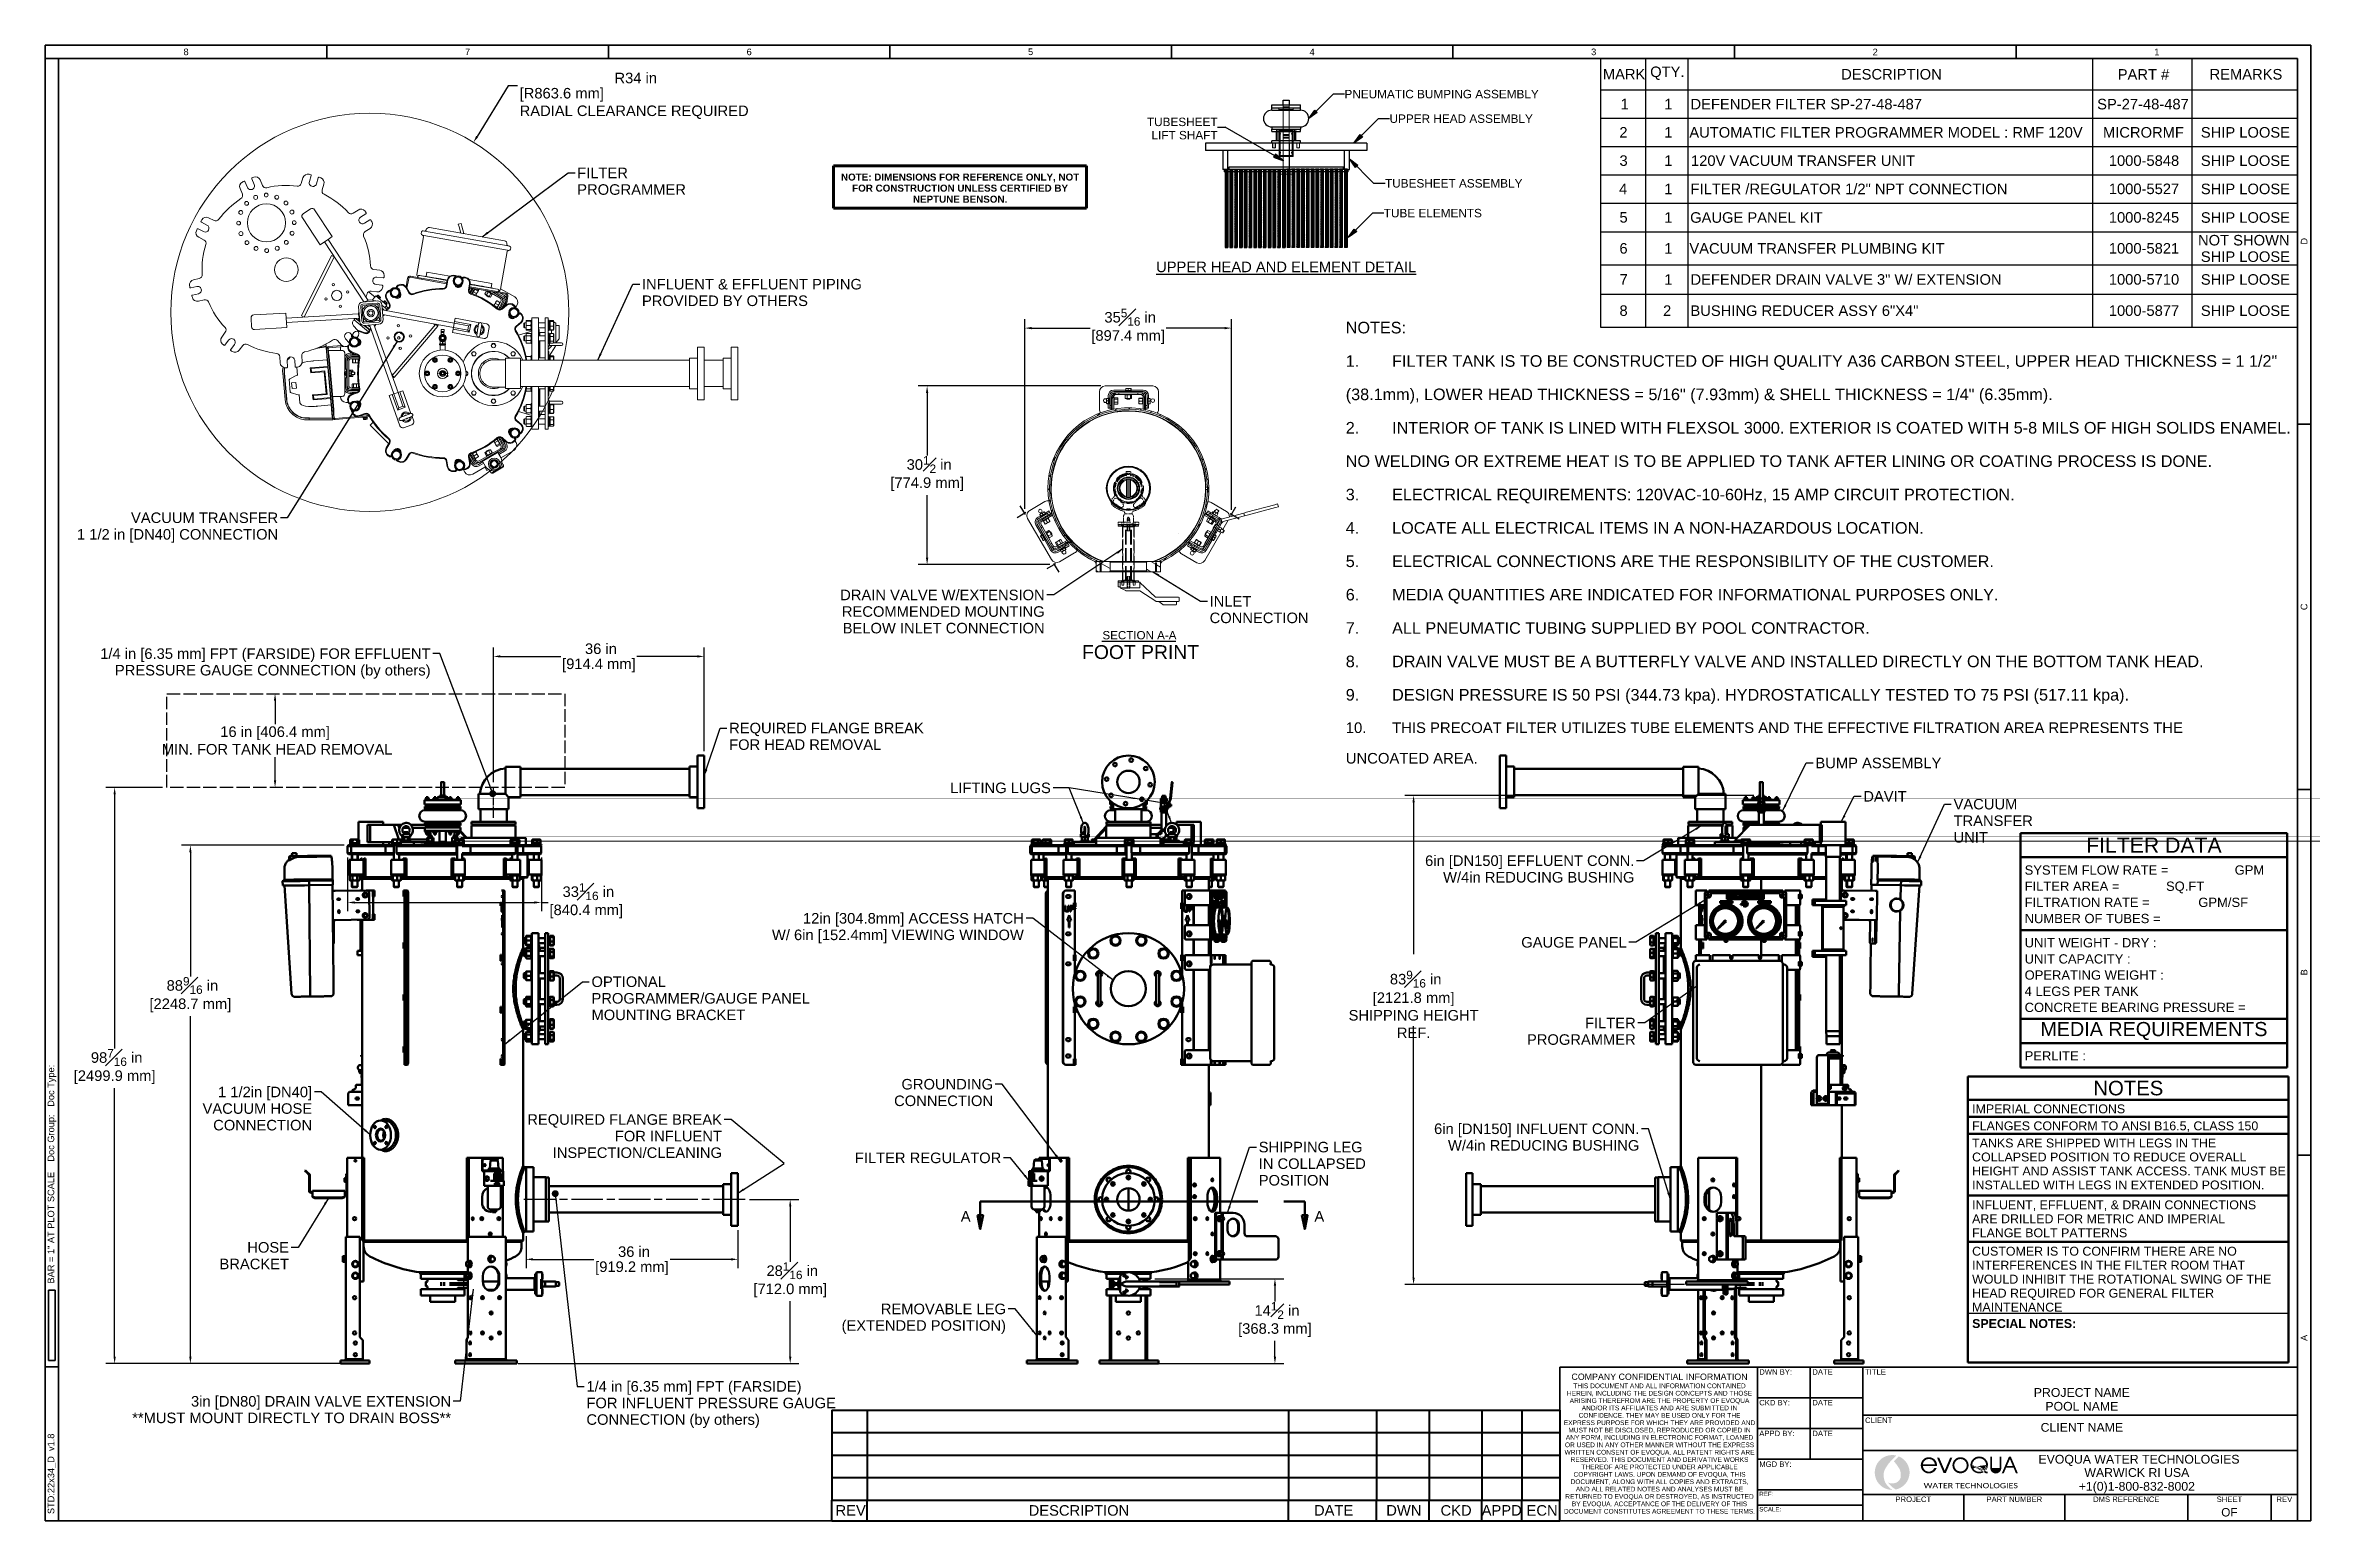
# Model space of a CAD drawing. Header units: inches. Extents: x 15 to 402, y 6 to 258.
import ezdxf
from ezdxf.enums import TextEntityAlignment as Align

# ---------------------------------------------------------------- set-up
doc = ezdxf.new("R2010")
doc.units = ezdxf.units.IN
doc.header["$LTSCALE"] = 12
doc.header["$MEASUREMENT"] = 0
for name, pattern in [('CHAIN', [0.7087, 0.4724, -0.0591, 0.1181, -0.0591]), ('DASHED', [0.2067, 0.1654, -0.0413]), ('DASHED_SPACE', [0.2067, 0.1654, -0.0413]), ('DOUBLE_DASH_CHAIN', [1.2403, 0.6614, -0.0827, 0.1654, -0.0827, 0.1654, -0.0827]), ('HIDD1', [0.09713, 0.064753, -0.032377])]:
    doc.linetypes.add(name, pattern=pattern)
doc.layers.get('0').update_dxf_attribs({"lineweight": 25})
for name, color, linetype, lineweight in [('Border', 7, 'Continuous', 35), ('Centerline (ANSI)', 7, 'Continuous', 25), ('Dimension (ANSI)', 7, 'Continuous', 25), ('Hatch', 7, 'Continuous', 18), ('Hatch (ANSI)', 7, 'Continuous', 18), ('Hidden', 7, 'DASHED', 18), ('Section Line', 7, 'DOUBLE_DASH_CHAIN', 50), ('Sketch Geometry (ANSI)', 7, 'Continuous', 25), ('Sketch Geometry(MEMCOR)', 7, 'Continuous', 50), ('Symbol', 7, 'Continuous', 25), ('Symbol (ANSI)', 7, 'Continuous', 25), ('Symbols(MEMCOR)', 7, 'Continuous', 25), ('Title', 7, 'Continuous', 35), ('Visible', 7, 'Continuous', 18), ('Visible (ANSI)', 7, 'Continuous', 50)]:
    doc.layers.add(name, color=color, linetype=linetype, lineweight=lineweight)
doc.layers.add('Brade', color=5, linetype='Continuous', lineweight=25, true_color=0x0000ff)
doc.styles.add('MEMCOR', font='arial.ttf')
doc.styles.add('MEMCOR Medium', font='arial.ttf')
doc.styles.add('Note Text (ANSI)', font='arial.ttf')
doc.styles.get("Standard").update_dxf_attribs({"font": 'arial.ttf'})
doc.styles.add('Standard A-B-C', font='arial.ttf')
doc.styles.add('Standard D-E', font='arial.ttf')
doc.styles.add('Standard D-E NeptuneBenson', font='arial.ttf')
doc.styles.add('Standard Large', font='arial.ttf')
doc.styles.add('Text Style347', font='arial.ttf')
doc.dimstyles.new('Default (ANSI)', dxfattribs={"dimscale": 12, "dimtxt": 0.15, "dimasz": 0.098425, "dimexe": 0.125, "dimexo": 0.0625, "dimgap": 0.031496, "dimtad": 0, "dimtih": 1, "dimtoh": 1, "dimdec": 4, "dimrnd": 1e-08, "dimzin": 3, "dimdsep": 46, "dimlunit": 5, "dimtxsty": 'MEMCOR Medium', "dimcen": 0.09, "dimdle": 0.393701, "dimclrd": 256, "dimclre": 256, "dimclrt": 256, "dimadec": 0, "dimazin": 1, "dimtfac": 0.8, "dimtofl": 0, "dimtmove": 0, "dimatfit": 3, "dimfxl": 1, "dimfrac": 1, "dimtolj": 1, "dimtzin": 4, "dimlwd": -1, "dimlwe": -1, "dimarcsym": 0})
doc.dimstyles.new('Default (ANSI)$7', dxfattribs={"dimscale": 12, "dimtxt": 0.15, "dimasz": 0.098425, "dimexe": 0.125, "dimexo": 0.0625, "dimgap": 0.031496, "dimtad": 0, "dimtih": 1, "dimtoh": 1, "dimdec": 4, "dimrnd": 1e-08, "dimzin": 3, "dimdsep": 46, "dimlunit": 5, "dimtxsty": 'MEMCOR Medium', "dimcen": 0.09, "dimdle": 0.393701, "dimclrd": 256, "dimclre": 256, "dimclrt": 256, "dimadec": 0, "dimazin": 1, "dimtfac": 0.8, "dimtofl": 0, "dimtmove": 0, "dimatfit": 3, "dimfxl": 1, "dimfrac": 1, "dimtolj": 1, "dimtzin": 4, "dimlwd": -1, "dimlwe": -1, "dimarcsym": 0})
doc.dimstyles.new('Default (ANSI)-01', dxfattribs={"dimscale": 12, "dimtxt": 0.15, "dimasz": 0.098425, "dimexe": 0.125, "dimexo": 0.0625, "dimgap": 0.031496, "dimtad": 0, "dimtih": 1, "dimtoh": 1, "dimdec": 4, "dimrnd": 1e-08, "dimzin": 3, "dimdsep": 46, "dimlunit": 5, "dimtxsty": 'MEMCOR Medium', "dimcen": 0.09, "dimdle": 0.393701, "dimclrd": 256, "dimclre": 256, "dimclrt": 256, "dimadec": 0, "dimazin": 1, "dimtfac": 0.8, "dimtofl": 0, "dimtmove": 0, "dimatfit": 3, "dimfxl": 1, "dimfrac": 1, "dimtolj": 1, "dimtzin": 4, "dimlwd": -1, "dimlwe": -1, "dimarcsym": 0})
doc.dimstyles.new('Default D-E$7', dxfattribs={"dimscale": 12, "dimtxt": 0.15, "dimasz": 0.098425, "dimexe": 0.125, "dimexo": 0.0625, "dimgap": 0.031496, "dimtad": 0, "dimtih": 1, "dimtoh": 1, "dimrnd": 1e-08, "dimzin": 4, "dimdsep": 46, "dimtxsty": 'Standard D-E', "dimcen": 0.09, "dimdle": 0.393701, "dimclrd": 256, "dimclre": 256, "dimclrt": 256, "dimadec": 0, "dimazin": 1, "dimtfac": 1, "dimtofl": 0, "dimtmove": 0, "dimatfit": 3, "dimfxl": 1, "dimtolj": 1, "dimtzin": 4, "dimlwd": -1, "dimlwe": -1, "dimarcsym": 0})
doc.dimstyles.new('in [mm] D-E NeptuneBenson$7', dxfattribs={"dimscale": 12, "dimtxt": 0.15, "dimasz": 0.098425, "dimexe": 0.125, "dimexo": 0.063, "dimgap": 0.031496, "dimtad": 0, "dimtih": 1, "dimtoh": 1, "dimdec": 4, "dimrnd": 1e-08, "dimzin": 3, "dimdsep": 46, "dimlunit": 5, "dimtxsty": 'Standard D-E', "dimcen": 0.09, "dimdle": 0.393701, "dimclrd": 256, "dimclre": 256, "dimclrt": 256, "dimadec": 1, "dimazin": 1, "dimtfac": 1, "dimtofl": 0, "dimtmove": 0, "dimatfit": 3, "dimfxl": 1, "dimfrac": 1, "dimtolj": 1, "dimtzin": 4, "dimlwd": -1, "dimlwe": -1, "dimarcsym": 0})

msp = doc.modelspace()

# ---------------------------------------------------------------- texts
at = {"layer": 'Symbol', "char_height": 1.8000001, "line_spacing_factor": 0.944221, "style": 'Standard D-E'}
for s, insert, width, attachment_point in [('\\fArial|b0|i0;FILTER\\P\\fArial|b0|i0;PROGRAMMER', (105.86974, 237.1022), 18.5858246, 1), ('\\fArial|b0|i0;DRAIN VALVE W/EXTENSION\\P\\fArial|b0|i0;RECOMMENDED MOUNTING\\P\\fArial|b0|i0;BELOW INLET CONNECTION', (185.72047, 165.02128), 34.9394836, 3), ('\\fArial|b0|i0;INLET\\P\\fArial|b0|i0;CONNECTION', (213.90638, 163.93686), 16.9079281, 1), ('\\fArial|b0|i0;FILTER\\P\\fArial|b0|i0;PROGRAMMER', (286.69292, 91.91289), 18.5858246, 3)]:
    msp.add_mtext(s, dxfattribs=dict(at, insert=insert, width=width, attachment_point=attachment_point))
at = {"layer": 'Symbol', "attachment_point": 7}
for s, insert, char_height, style in [('FOOT PRINT', (192.11567, 153.14794), 2.362205, 'Standard Large'), ('SECTION A-A', (195.59458, 156.51844), 1.4159999, 'Text Style347')]:
    msp.add_mtext(s, dxfattribs=dict(at, insert=insert, char_height=char_height, style=style))
at = {"layer": 'Symbol', "insert": (317.39331, 136.32138), "char_height": 1.8000001, "width": 21.5259154, "attachment_point": 1, "style": 'Standard D-E'}
msp.add_mtext('\\fArial|b0|i0;BUMP ASSEMBLY', dxfattribs=at)
at = {"layer": 'Symbol (ANSI)'}
for s, insert, char_height, width, attachment_point, line_spacing_factor, style in [('\\fArial|b0|i0;INFLUENT & EFFLUENT PIPING\\P\\fArial|b0|i0;PROVIDED BY OTHERS', (116.92481, 218.10065), 1.8000001, 37.5914649, 1, 0.944221, 'MEMCOR Medium'), ('{\\H1x;NOTES:\\P1.^IFILTER TANK IS TO BE CONSTRUCTED OF HIGH QUALITY A36 CARBON STEEL, UPPER HEAD THICKNESS = 1 1/2" \\P(38.1mm), LOWER HEAD THICKNESS = 5/16" (7.93mm) & SHELL THICKNESS = 1/4" (6.35mm).\\P2.^IINTERIOR OF TANK IS LINED WITH FLEXSOL 3000. EXTERIOR IS COATED WITH 5-8 MILS OF HIGH SOLIDS ENAMEL. \\PNO WELDING OR EXTREME HEAT IS TO BE APPLIED TO TANK AFTER LINING OR COATING PROCESS IS DONE.\\P3.^IELECTRICAL REQUIREMENTS: 120VAC-10-60Hz, 15 AMP CIRCUIT PROTECTION.\\P4.^ILOCATE ALL ELECTRICAL ITEMS IN A NON-HAZARDOUS LOCATION.\\P5.^IELECTRICAL CONNECTIONS ARE THE RESPONSIBILITY OF THE CUSTOMER.\\P6.^IMEDIA QUANTITIES ARE INDICATED FOR INFORMATIONAL PURPOSES ONLY.\\P7.^IALL PNEUMATIC TUBING SUPPLIED BY POOL CONTRACTOR.\\P8.^IDRAIN VALVE MUST BE A BUTTERFLY VALVE AND INSTALLED DIRECTLY ON THE BOTTOM TANK HEAD.\\P9.^IDESIGN PRESSURE IS 50 PSI (344.73 kpa). HYDROSTATICALLY TESTED TO 75 PSI (517.11 kpa).\\P\\H0.91667x;10.^ITHIS PRECOAT FILTER UTILIZES TUBE ELEMENTS AND THE EFFECTIVE FILTRATION AREA REPRESENTS THE \\PUNCOATED AREA.}', (237.15731, 210.77264), 1.97999994, 162.1554222, 1, 1.727336, 'Standard D-E NeptuneBenson'), ('\\fArial|b0|i0;VACUUM TRANSFER\\P\\fArial|b0|i0;1 1/2 in [DN40] CONNECTION', (54.78402, 178.2076), 1.8000001, 34.375612, 3, 0.944221, 'MEMCOR Medium'), ('\\fArial|b0|i0;1/4 in [6.35 mm] FPT (FARSIDE) FOR EFFLUENT\\P\\fArial|b0|i0;PRESSURE GAUGE CONNECTION (by others)\\P', (80.81548, 154.99933), 1.8000001, 56.4503077, 3, 0.944221, 'MEMCOR Medium'), ('\\fArial|b0|i0;REQUIRED FLANGE BREAK\\P\\fArial|b0|i0;FOR HEAD REMOVAL', (131.81832, 142.28925), 1.8000001, 33.2643321, 1, 0.944221, 'MEMCOR Medium'), ('\\fArial|b0|i0;VACUUM\\P\\fArial|b0|i0;TRANSFER\\P\\fArial|b0|i0;UNIT', (340.98782, 129.28608), 1.8000001, 13.556251, 1, 0.944221, 'MEMCOR Medium'), ('\\fArial|b0|i0;6in [DN150] EFFLUENT CONN.\\P\\fArial|b0|i0;W/4in REDUCING BUSHING', (286.47636, 119.6327), 1.8000001, 35.7736295, 3, 0.944221, 'Standard D-E'), ('\\fArial|b0|i0;12in [304.8mm] ACCESS HATCH\\P\\fArial|b0|i0;W/ 6in [152.4mm] VIEWING WINDOW', (182.15958, 109.79342), 1.8000001, 43.0298798, 3, 0.944221, 'MEMCOR Medium'), ('\\fArial|b0|i0;OPTIONAL\\P\\fArial|b0|i0;PROGRAMMER/GAUGE PANEL\\P\\fArial|b0|i0;MOUNTING BRACKET', (108.30427, 98.9578), 1.8000001, 37.3157028, 1, 0.944221, 'MEMCOR Medium'), ('\\fArial|b0|i0;GROUNDING\\P\\fArial|b0|i0;CONNECTION', (176.90306, 81.45159), 1.8000001, 16.9079281, 3, 0.944221, 'MEMCOR Medium'), ('\\fArial|b0|i0;1 1/2in [DN40] \\P\\fArial|b0|i0;VACUUM HOSE\\P\\fArial|b0|i0;CONNECTION\\P', (60.58165, 80.12689), 1.8000001, 18.7271355, 3, 0.944221, 'Standard D-E'), ('\\fArial|b0|i0;REQUIRED FLANGE BREAK\\P\\fArial|b0|i0;FOR INFLUENT\\P\\fArial|b0|i0;INSPECTION/CLEANING', (130.59205, 75.42407), 1.8000001, 33.2643321, 3, 0.944221, 'MEMCOR Medium'), ('\\fArial|b0|i0;6in [DN150] INFLUENT CONN.\\P\\fArial|b0|i0;W/4in REDUCING BUSHING', (287.31115, 73.84016), 1.8000001, 35.0739359, 3, 0.944221, 'Standard D-E'), ('\\fArial|b0|i0;SHIPPING LEG\\P\\fArial|b0|i0;IN COLLAPSED\\P\\fArial|b0|i0;POSITION', (222.28912, 70.71236), 1.8000001, 18.3100625, 1, 0.944221, 'MEMCOR Medium'), ('\\fArial|b0|i0;HOSE\\P\\fArial|b0|i0;BRACKET', (56.63019, 53.58419), 1.8000001, 11.8810984, 3, 0.944221, 'Standard D-E'), ('\\fArial|b0|i0;REMOVABLE LEG\\P\\fArial|b0|i0;(EXTENDED POSITION)', (179.10894, 43.071), 1.8000001, 28.0879599, 3, 0.944221, 'MEMCOR Medium'), ('\\fArial|b0|i0;3in [DN80] DRAIN VALVE EXTENSION\\P\\fArial|b0|i0;**MUST MOUNT DIRECTLY TO DRAIN BOSS**', (84.322, 27.292), 1.8000001, 54.4980222, 3, 0.944221, 'MEMCOR Medium'), ('\\fArial|b0|i0;1/4 in [6.35 mm] FPT (FARSIDE) \\P\\fArial|b0|i0;FOR INFLUENT PRESSURE GAUGE \\P\\fArial|b0|i0;CONNECTION (by others)', (107.44199, 29.84125), 1.8000001, 43.3234793, 1, 0.944221, 'MEMCOR Medium')]:
    msp.add_mtext(s, dxfattribs=dict(at, insert=insert, char_height=char_height, width=width, attachment_point=attachment_point, line_spacing_factor=line_spacing_factor, style=style))
at = {"layer": 'Symbol (ANSI)', "char_height": 1.8000001}
for s, insert, width, attachment_point, style in [('\\fArial|b0|i0;LIFTING LUGS', (186.76998, 132.07064), 17.187806, 3, 'MEMCOR Medium'), ('\\fArial|b0|i0;DAVIT', (325.57373, 130.62522), 7.4071653, 1, 'MEMCOR Medium'), ('\\fArial|b0|i0;GAUGE PANEL', (285.16145, 105.69031), 18.0315566, 3, 'Standard D-E'), ('\\fArial|b0|i0;FILTER REGULATOR', (178.30793, 68.86952), 25.0147887, 3, 'MEMCOR Medium')]:
    msp.add_mtext(s, dxfattribs=dict(at, insert=insert, width=width, attachment_point=attachment_point, style=style))

# ---------------------------------------------------------------- blocks, each defined once
blk = doc.blocks.new('Borders 22x34_D')
at = {"layer": 'Border'}
for p, q in [((33.5, 21.5), (1.25, 21.5)), ((1.25, 21.5), (1.25, 0.5)), ((33.312, 21.312), (1.25, 21.312)), ((1.437, 0.5), (1.437, 21.312)), ((5.258, 21.5), (5.258, 21.312)), ((9.266, 21.5), (9.266, 21.312)), ((13.273, 21.5), (13.273, 21.312)), ((17.281, 21.5), (17.281, 21.312)), ((21.289, 21.5), (21.289, 21.312)), ((25.297, 21.5), (25.297, 21.312)), ((29.305, 21.5), (29.305, 21.312)), ((33.312, 0.5), (33.312, 21.312)), ((33.5, 0.5), (33.5, 21.5)), ((33.312, 16.109), (33.5, 16.109)), ((33.312, 10.906), (33.5, 10.906)), ((33.312, 5.703), (33.5, 5.703)), ((1.391, 3.781), (1.297, 3.781)), ((1.297, 3.781), (1.297, 2.781)), ((1.391, 2.781), (1.391, 3.781)), ((1.25, 2.688), (1.437, 2.688)), ((1.297, 2.781), (1.391, 2.781)), ((1.25, 0.5), (33.5, 0.5)), ((1.25, 0.5), (7.811, 0.5))]:
    blk.add_line(p, q, dxfattribs=at)
at = {"layer": 'Border', "char_height": 0.094, "attachment_point": 5, "style": 'Standard A-B-C'}
for s, insert in [('\\fArial|b0|i0;{\\H0.0940;8}', (3.254, 21.406)), ('\\fArial|b0|i0;{\\H0.0940;7}', (7.262, 21.407)), ('\\fArial|b0|i0;{\\H0.0940;6}', (11.27, 21.406)), ('\\fArial|b0|i0;{\\H0.0940;5}', (15.277, 21.407)), ('\\fArial|b0|i0;{\\H0.0940;4}', (19.285, 21.406)), ('\\fArial|b0|i0;{\\H0.0940;3}', (23.293, 21.406)), ('\\fArial|b0|i0;{\\H0.0940;2}', (27.301, 21.406)), ('\\fArial|b0|i0;{\\H0.0940;1}', (31.309, 21.406))]:
    blk.add_mtext(s, dxfattribs=dict(at, insert=insert))
at = {"layer": 'Border', "char_height": 0.094, "rotation": 90, "style": 'Standard A-B-C'}
for s, insert, attachment_point in [('\\fArial|b0|i0;{\\H0.0940;D}', (33.406, 18.711), 5), ('\\fArial|b0|i0;{\\H0.0940;C}', (33.406, 13.508), 5), ('\\fArial|b0|i0;{\\H0.0940;B}', (33.406, 8.305), 5), ('\\fArial|b0|i0;{\\H0.0940;BAR = 1" AT PLOT SCALE    Doc Group:   Doc Type: }', (1.344, 3.875), 4), ('\\fArial|b0|i0;{\\H0.0940;A}', (33.406, 3.102), 5), ('\\fArial|b0|i0;{\\H0.0940;STD:22x34_D  v1.8}', (1.344, 0.594), 4)]:
    blk.add_mtext(s, dxfattribs=dict(at, insert=insert, attachment_point=attachment_point))
blk = doc.blocks.new('Title Blocks D-E')
at = {"layer": 'Hatch'}
h = blk.add_hatch(color=256, dxfattribs=at)
edge = h.paths.add_edge_path()
edge.add_arc((19.982, 9.944), 0.248, 76.679, 270.1895)
edge.add_spline(control_points=[(19.983, 9.696), (19.953, 9.717), (19.907, 9.758), (19.877, 9.809), (19.863, 9.86), (19.859, 9.914), (19.864, 9.955), (19.882, 9.997), (19.916, 10.051), (19.948, 10.092), (19.993, 10.14), (20.039, 10.185)], knot_values=[1, 1, 1, 1, 1, 2, 3, 4, 5, 6, 7, 8, 9, 9, 9, 9, 9], degree=4, periodic=0)
h = blk.add_hatch(color=256, dxfattribs=at)
edge = h.paths.add_edge_path()
edge.add_line((20.077, 10.173), (20.007, 10.102))
edge.add_spline(control_points=[(20.007, 10.102), (20.039, 10.066), (20.062, 10.032), (20.08, 10.006), (20.093, 9.983), (20.106, 9.938), (20.106, 9.885), (20.097, 9.845), (20.065, 9.813), (20.035, 9.793), (19.989, 9.788), (19.943, 9.788), (19.923, 9.803)], knot_values=[1, 1, 1, 1, 1, 2, 3, 4, 5, 6, 7, 8, 9, 10, 10, 10, 10, 10], degree=4, periodic=0)
edge.add_spline(control_points=[(19.923, 9.803), (19.945, 9.77), (19.968, 9.745), (19.996, 9.724), (20.035, 9.701)], knot_values=[1, 1, 1, 1, 1, 2, 2, 2, 2, 2], degree=4, periodic=0)
edge.add_arc((19.982, 9.944), 0.248, 282.2596, 427.5742)
h = blk.add_hatch(color=256, dxfattribs=at)
edge = h.paths.add_edge_path(flags=0)
edge.add_arc((20.505, 10.051), 0.0859, 6.7767, 173.2233)
edge.add_line((20.419, 10.061), (20.59, 10.061))
edge = h.paths.add_edge_path()
edge.add_arc((20.505, 10.046), 0.116, 354.8678, 699.9289)
edge.add_line((20.613, 10.006), (20.583, 10.006))
edge.add_arc((20.504, 10.041), 0.0853, 183.1818, 336.4721, ccw=False)
edge.add_line((20.419, 10.036), (20.62, 10.036))
blk.add_hatch(color=256, dxfattribs=at).paths.add_polyline_path([(20.839, 10.157), (20.746, 9.936), (20.714, 9.936), (20.62, 10.157), (20.651, 10.157), (20.73, 9.972), (20.808, 10.157)])
h = blk.add_hatch(color=256, dxfattribs=at)
edge = h.paths.add_edge_path(flags=0)
edge.add_arc((20.955, 10.047), 0.089, 0, 360)
edge = h.paths.add_edge_path()
edge.add_arc((20.955, 10.047), 0.115, 0, 360)
h = blk.add_hatch(color=256, dxfattribs=at)
edge = h.paths.add_edge_path(flags=0)
edge.add_spline(control_points=[(21.29, 9.982), (21.287, 9.984), (21.279, 9.99), (21.266, 10.001), (21.249, 10.013), (21.218, 10.031), (21.173, 10.034), (21.147, 10.031), (21.125, 10.026)], knot_values=[-5.525972, -5.525972, -5.525972, -5.525972, -5.525972, -5, -4, -3, -2, -1, -1, -1, -1, -1], degree=4, periodic=0)
edge.add_arc((21.221, 10.054), 0.0997, 182.5887, 196.4669, ccw=False)
edge.add_arc((21.221, 10.048), 0.0996, 0.9395, 179.0605, ccw=False)
edge.add_arc((21.221, 10.054), 0.0997, 313.5602, 357.4113, ccw=False)
edge = h.paths.add_edge_path(flags=0)
edge.add_spline(control_points=[(21.136, 10.001), (21.147, 10.007), (21.164, 10.008), (21.188, 10.008), (21.224, 9.998), (21.249, 9.984), (21.261, 9.975), (21.268, 9.969), (21.27, 9.967)], knot_values=[-5.475497, -5.475497, -5.475497, -5.475497, -5.475497, -4.475497, -3.475497, -2.475497, -1.475497, -1, -1, -1, -1, -1], degree=4, periodic=0)
edge.add_arc((21.221, 10.054), 0.0997, 211.8702, 299.6018, ccw=False)
edge = h.paths.add_edge_path()
edge.add_line((21.343, 9.955), (21.343, 9.931))
edge.add_spline(control_points=[(21.343, 9.931), (21.326, 9.931), (21.312, 9.932), (21.302, 9.94), (21.292, 9.948), (21.289, 9.951)], knot_values=[6.426385, 6.426385, 6.426385, 6.426385, 6.426385, 7.426385, 8, 8, 8, 8, 8], degree=4, periodic=0)
edge.add_arc((21.221, 10.057), 0.126, 183.1673, 302.8004, ccw=False)
edge.add_arc((21.221, 10.046), 0.126, 2.9412, 178.4354, ccw=False)
edge.add_arc((21.221, 10.057), 0.126, 314.2286, 358.2094, ccw=False)
edge.add_spline(control_points=[(21.309, 9.966), (21.311, 9.965), (21.316, 9.961), (21.322, 9.958), (21.331, 9.955), (21.343, 9.955)], knot_values=[6.5852, 6.5852, 6.5852, 6.5852, 6.5852, 7, 8, 8, 8, 8, 8], degree=4, periodic=0)
h = blk.add_hatch(color=256, dxfattribs=at)
edge = h.paths.add_edge_path()
edge.add_arc((21.457, 10.009), 0.0797, 180, 360)
edge.add_line((21.537, 10.009), (21.537, 10.168))
edge.add_line((21.537, 10.168), (21.51, 10.168))
edge.add_line((21.51, 10.168), (21.51, 10.008))
edge.add_arc((21.456, 10.008), 0.0532, -180, 0, ccw=False)
edge.add_line((21.403, 10.008), (21.403, 10.168))
edge.add_line((21.403, 10.168), (21.378, 10.168))
edge.add_line((21.378, 10.168), (21.378, 10.009))
h = blk.add_hatch(color=256, dxfattribs=at)
h.paths.add_polyline_path([(21.615, 10.036), (21.658, 10.135), (21.7, 10.036)], flags=0)
h.paths.add_polyline_path([(21.771, 9.934), (21.743, 9.934), (21.71, 10.012), (21.605, 10.012), (21.571, 9.934), (21.543, 9.934), (21.644, 10.168), (21.672, 10.168)])
at = {"layer": 'Title'}
for p, q in [((18.065, 11.445), (15.252, 11.445)), ((15.252, 11.445), (15.252, 9.258)), ((19.565, 11.445), (18.065, 11.445)), ((18.065, 11.445), (18.065, 9.258)), ((18.065, 9.258), (18.065, 11.445)), ((18.815, 11.445), (18.815, 10.133)), ((19.565, 11.445), (25.752, 11.445)), ((19.565, 9.258), (19.565, 11.445)), ((19.565, 9.258), (19.565, 11.445)), ((25.752, 11.445), (25.752, 9.258)), ((18.065, 11.008), (19.565, 11.008)), ((19.565, 10.758), (25.752, 10.758)), ((18.065, 10.57), (19.565, 10.57)), ((18.065, 10.133), (19.565, 10.133)), ((19.565, 10.258), (25.752, 10.258)), ((18.065, 9.695), (19.565, 9.695)), ((18.065, 9.477), (19.565, 9.477)), ((19.565, 9.633), (25.752, 9.633)), ((21.002, 9.633), (21.002, 9.258)), ((22.44, 9.633), (22.44, 9.258)), ((24.19, 9.633), (24.19, 9.258)), ((25.377, 9.633), (25.377, 9.258)), ((15.252, 9.258), (18.065, 9.258)), ((18.065, 9.258), (19.565, 9.258)), ((25.752, 9.258), (19.565, 9.258)), ((25.752, 9.258), (25.752, 9.258)), ((25.752, 9.258), (25.94, 9.258))]:
    blk.add_line(p, q, dxfattribs=at)
at = {"layer": 'Title', "insert": (16.67, 11.352), "char_height": 0.06, "width": 2.72591, "attachment_point": 2, "line_spacing_factor": 0.757101, "style": 'Standard A-B-C'}
blk.add_mtext('\\pxsm0.94;\\fArial|b0|i0;{\\H0.0900;COMPANY CONFIDENTIAL INFORMATION\\P}\\fArial|b0|i0;{\\H0.0670;THIS DOCUMENT AND ALL INFORMATION CONTAINED HEREIN, INCLUDING THE DESIGN CONCEPTS AND THOSE ARISING THEREFROM ARE THE PROPERTY OF EVOQUA AND/OR ITS AFFILIATES AND ARE SUBMITTED IN CONFIDENCE. THEY MAY BE USED ONLY FOR THE EXPRESS PURPOSE FOR WHICH THEY ARE PROVIDED AND MUST NOT BE DISCLOSED, REPRODUCED OR COPIED IN ANY FORM, INCLUDING IN ELECTRONIC FORMAT, LOANED OR USED IN ANY OTHER MANNER WITHOUT THE EXPRESS WRITTEN CONSENT OF EVOQUA. ALL PATENT RIGHTS ARE RESERVED. THIS DOCUMENT AND DERIVATIVE WORKS THEREOF ARE PROTECTED UNDER APPLICABLE COPYRIGHT LAWS. UPON DEMAND OF EVOQUA, THIS DOCUMENT, ALONG WITH ALL COPIES AND EXTRACTS, AND ALL RELATED NOTES AND ANALYSES MUST BE RETURNED TO EVOQUA OR DESTROYED, AS INSTRUCTED BY EVOQUA. ACCEPTANCE OF THE DELIVERY OF THIS DOCUMENT CONSTITUTES AGREEMENT TO THESE TERMS}\\fArial|b0|i0;{\\H0.0680;.}', dxfattribs=at)
at = {"layer": 'Title'}
for s, insert, char_height, attachment_point, style in [('\\fArial|b0|i0;{\\H0.0780;DWN BY:}', (18.09, 11.414), 0.078, 1, 'Standard A-B-C'), ('\\fArial|b0|i0;{\\H0.0780;DATE}', (18.846, 11.414), 0.078, 1, 'Standard A-B-C'), ('\\fArial|b0|i0;{\\H0.0780;TITLE}', (19.596, 11.414), 0.078, 1, 'Standard A-B-C'), ('\\fArial|b0|i0;{\\H0.0780;CKD BY:}', (18.09, 10.977), 0.078, 1, 'Standard A-B-C'), ('\\fArial|b0|i0;{\\H0.0780;DATE}', (18.846, 10.977), 0.078, 1, 'Standard A-B-C'), ('\\fArial|b0|i0;{\\H0.0780;CLIENT}', (19.596, 10.727), 0.078, 1, 'Standard A-B-C'), ('\\fArial|b0|i0;{\\H0.0780;DATE}', (18.846, 10.539), 0.078, 1, 'Standard A-B-C'), ('\\fArial|b0|i0;{\\H0.0780;MGD BY:}', (18.09, 10.102), 0.078, 1, 'Standard A-B-C'), ('\\fArial|b0|i0;{\\H0.1250;EVOQUA WATER TECHNOLOGIES}', (22.065, 10.195), 0.125, 1, 'Standard A-B-C'), ('\\fCalibri|b0|i0;\\W1.20;{\\H0.0750;WATER TECHNOLOGIES}', (21.772, 9.795), 0.075, 3, 'Standard D-E'), ('\\fArial|b0|i0;{\\H0.0630;SCALE:}', (18.09, 9.452), 0.063, 1, 'Standard A-B-C'), ('\\fArial|b0|i0;{\\H0.0630;REF:}', (18.09, 9.67), 0.063, 1, 'Standard A-B-C'), ('\\fArial|b0|i0;{\\H0.0780;PROJECT}', (20.283, 9.602), 0.078, 2, 'Standard A-B-C'), ('\\fArial|b0|i0;{\\H0.0780;PART NUMBER}', (21.721, 9.602), 0.078, 2, 'Standard A-B-C'), ('\\fArial|b0|i0;{\\H0.0780;DMS REFERENCE}', (23.315, 9.602), 0.078, 2, 'Standard A-B-C'), ('\\fArial|b0|i0;{\\H0.0780;SHEET}', (24.783, 9.602), 0.078, 2, 'Standard A-B-C'), ('\\fArial|b0|i0;{\\H0.1200;OF}', (24.783, 9.377), 0.12, 5, 'Standard A-B-C'), ('\\fArial|b0|i0;{\\H0.0780;REV}', (25.565, 9.602), 0.078, 2, 'Standard A-B-C')]:
    blk.add_mtext(s, dxfattribs=dict(at, insert=insert, char_height=char_height, attachment_point=attachment_point, style=style))
at = {"layer": 'Title', "style": 'Standard A-B-C'}
for s, insert, char_height, attachment_point, line_spacing_factor in [('\\fArial|b0|i0;{\\H0.1250;\\P}\\fArial|b0|i0;{\\H0.1250; PROJECT NAME\\P}\\fArial|b0|i0;{\\H0.1250; POOL NAME}', (22.658, 11.082), 0.125, 5, 0.944221), ('\\fArial|b0|i0;{\\H0.1250; CLIENT NAME\\P}\\fArial|b0|i0;{\\H0.1250; }', (22.658, 10.487), 0.125, 5, 0.944221), ('\\fArial|b0|i0;{\\H0.0780;APPD BY:\\P}', (18.09, 10.539), 0.078, 1, 3.028468), ('\\fArial|b0|i0;{\\H0.1250;WARWICK RI USA\\P}\\fArial|b0|i0;{\\H0.1250;+1(0)1-800-832-8002}', (23.465, 10.006), 0.125, 2, 0.944221)]:
    blk.add_mtext(s, dxfattribs=dict(at, insert=insert, char_height=char_height, attachment_point=attachment_point, line_spacing_factor=line_spacing_factor))
at = {"layer": 'Title', "lineweight": 30, "flags": 63}
for tag, height, p in [('DESIGNER', 0.094, (18.44, 11.141)), ('CREATION_DATE', 0.094, (19.19, 11.141)), ('CHECKED_BY', 0.094, (18.44, 10.703)), ('CHECKED_DATE', 0.094, (19.19, 10.703)), ('ENG_APPROVED_BY', 0.094, (18.44, 10.266)), ('ENG_APPROVAL_DATE', 0.094, (19.19, 10.266)), ('MANAGER', 0.094, (18.815, 9.828)), ('PROJECT', 0.12, (20.283, 9.377)), ('PART_NUMBER', 0.12, (21.721, 9.377)), ('@DMS_Reference', 0.12, (23.315, 9.377)), ('Sheet_Number', 0.12, (24.502, 9.377)), ('REVISION_NUMBER', 0.12, (25.565, 9.377)), ('Number_of_sheets', 0.125, (25.065, 9.377))]:
    blk.add_attdef(tag, text='', height=height, dxfattribs=at).set_placement(p, align=Align.MIDDLE_CENTER)
for tag, height, p in [('!Reference', 0.078, (18.877, 9.527)), ('!Scale', 0.118, (18.877, 9.308))]:
    blk.add_attdef(tag, text='', height=height, dxfattribs=at).set_placement(p, align=Align.BOTTOM_CENTER)
blk = doc.blocks.new('NOTES')
at = {"layer": 'Sketch Geometry (ANSI)'}
blk.add_line((-2.075, -1.21), (2.075, -1.21), dxfattribs=at)
at = {"layer": 'Sketch Geometry(MEMCOR)'}
for p, q in [((-2.075, 1.85), (2.075, 1.85)), ((-2.075, -1.85), (-2.075, 1.85)), ((2.075, 1.85), (2.075, -1.85)), ((-2.075, 1.55), (2.075, 1.55)), ((-2.075, 1.33), (2.075, 1.33)), ((-2.075, 1.11), (2.075, 1.11)), ((-2.075, 1.11), (2.075, 1.11)), ((-2.075, 0.31), (2.075, 0.31)), ((-2.075, -0.29), (2.075, -0.29)), ((2.075, -1.85), (-2.075, -1.85))]:
    blk.add_line(p, q, dxfattribs=at)
at = {"layer": 'Symbols(MEMCOR)', "color": 7, "style": 'MEMCOR'}
for s, insert, char_height, attachment_point in [('\\fArial|b0|i0;{\\H0.1880;NOTES}', (0, 1.7), 0.188, 5), ('\\fArial|b0|i0;IMPERIAL CONNECTIONS', (-2.022, 1.49), 0.11497, 1), ('\\fArial|b1|i0;{\\H0.1150;SPECIAL NOTES:}', (-2.022, -1.288), 0.11497, 1)]:
    blk.add_mtext(s, dxfattribs=dict(at, insert=insert, char_height=char_height, attachment_point=attachment_point))
at = {"layer": 'Symbols(MEMCOR)', "color": 7, "insert": (-2.022, 1.27), "char_height": 0.11497, "width": 3.91379, "attachment_point": 1, "style": 'MEMCOR'}
blk.add_mtext('\\fArial|b0|i0;FLANGES CONFORM TO ANSI B16.5, CLASS 150', dxfattribs=at)
at = {"layer": 'Symbols(MEMCOR)', "color": 7, "char_height": 0.114972, "attachment_point": 1, "line_spacing_factor": 0.944221, "style": 'MEMCOR'}
for s, insert, width in [('\\fArial|b0|i0;TANKS ARE SHIPPED WITH LEGS IN THE COLLAPSED POSITION TO REDUCE OVERALL HEIGHT AND ASSIST TANK ACCESS. TANK MUST BE INSTALLED WITH LEGS IN EXTENDED POSITION.', (-2.022, 1.048), 4.12515), ('\\fArial|b0|i0;INFLUENT, EFFLUENT, & DRAIN CONNECTIONS ARE DRILLED FOR METRIC AND IMPERIAL FLANGE BOLT PATTERNS', (-2.022, 0.248), 3.92382), ('\\fArial|b0|i0;CUSTOMER IS TO CONFIRM THERE ARE NO INTERFERENCES IN THE FILTER ROOM THAT WOULD INHIBIT THE ROTATIONAL SWING OF THE HEAD REQUIRED FOR GENERAL FILTER MAINTENANCE', (-2.022, -0.352), 4.08313)]:
    blk.add_mtext(s, dxfattribs=dict(at, insert=insert, width=width))
at = {"layer": 'Symbols(MEMCOR)', "color": 7, "lineweight": 30, "flags": 63}
for tag, p in [('@Special_Notes', (-2.022, -1.483)), ('@Special_Notes1', (-2.022, -1.677))]:
    blk.add_attdef(tag, text='', height=0.115, dxfattribs=at).set_placement(p, align=Align.TOP_LEFT)
blk = doc.blocks.new('UPPER HEAD ADN ELEMENT DETAIL')
at = {"layer": 'Hatch (ANSI)'}
for points in [[(0.08, 0.372), (0.133, 0.425), (0.124, 0.433)], [(0.08, 0.372), (0.141, 0.416), (0.133, 0.425)], [(0.445, 0.258), (0.401, 0.197), (0.454, 0.249)], [(0.454, 0.249), (0.401, 0.197), (0.462, 0.24)], [(-0.163, 0.108), (-0.17, 0.097), (-0.099, 0.071)], [(-0.157, 0.119), (-0.163, 0.108), (-0.099, 0.071)], [(0.43, 0.041), (0.369, 0.085), (0.422, 0.032)], [(0.422, 0.032), (0.369, 0.085), (0.413, 0.023)], [(0.404, -0.414), (0.361, -0.475), (0.413, -0.423)], [(0.413, -0.423), (0.361, -0.475), (0.422, -0.432)]]:
    blk.add_hatch(color=256, dxfattribs=at).paths.add_polyline_path(points)
for p, q in [((-0.102, 0.504), (-0.06, 0.504)), ((-0.102, 0.47), (-0.102, 0.504)), ((-0.06, 0.504), (-0.06, 0.47)), ((-0.183, 0.47), (0.021, 0.47)), ((-0.183, 0.449), (-0.183, 0.47)), ((-0.183, 0.449), (0.021, 0.449)), ((-0.183, 0.432), (-0.183, 0.449)), ((-0.183, 0.432), (0.021, 0.432)), ((0.021, 0.449), (0.021, 0.47)), ((0.021, 0.432), (0.021, 0.449)), ((0.493, 0.197), (-0.655, 0.197)), ((-0.655, 0.197), (-0.655, 0.146)), ((-0.183, 0.313), (-0.183, 0.296)), ((-0.183, 0.313), (0.021, 0.313)), ((-0.183, 0.296), (0.021, 0.296)), ((-0.183, 0.279), (-0.183, 0.296)), ((-0.183, 0.279), (0.021, 0.279)), ((0.021, 0.214), (-0.183, 0.214)), ((-0.183, 0.197), (-0.183, 0.214)), ((-0.149, 0.214), (-0.149, 0.279)), ((-0.013, 0.214), (-0.013, 0.279)), ((0.021, 0.313), (0.021, 0.296)), ((0.021, 0.279), (0.021, 0.296)), ((0.021, 0.197), (0.021, 0.214)), ((0.401, 0.197), (0.027, 0.197)), ((0.493, 0.197), (0.493, 0.146)), ((0.493, 0.146), (-0.655, 0.146)), ((-0.532, 0.146), (-0.532, 0.01)), ((-0.498, 0.01), (-0.532, 0.01)), ((-0.523, 0.01), (-0.523, -0.007)), ((-0.498, 0.146), (-0.498, 0.01)), ((0.335, 0.01), (-0.498, 0.01)), ((0.327, 0.027), (-0.489, 0.027)), ((-0.489, 0.027), (-0.489, 0.01)), ((0.327, 0.01), (0.327, 0.027)), ((0.335, 0.01), (0.335, 0.146)), ((0.335, 0.01), (0.369, 0.01)), ((0.361, -0.007), (0.361, 0.01)), ((0.369, 0.01), (0.369, 0.146)), ((0.361, -0.007), (-0.523, -0.007))]:
    blk.add_line(p, q)
for centre, start, end in [((-0.183, 0.372), 90, 270), ((0.021, 0.372), 270, 90)]:
    blk.add_arc(centre, 0.0595, start, end)
at = {"layer": 'Brade', "lineweight": 25}
for p, q in [((-0.518, 0.012), (-0.495, 0.012)), ((-0.518, 0.01), (-0.518, 0.012)), ((-0.516, 0.01), (-0.516, 0.011)), ((-0.516, 0.011), (-0.497, 0.011)), ((-0.516, 0.01), (-0.497, 0.01)), ((-0.516, 0.01), (-0.497, 0.01)), ((-0.515, 0.01), (-0.515, -0.538)), ((-0.515, 0.01), (-0.515, -0.019)), ((-0.515, 0.008), (-0.515, 0.01)), ((-0.515, 0.01), (-0.497, 0.01)), ((-0.515, 0.008), (-0.498, 0.008)), ((-0.515, 0.008), (-0.498, 0.008)), ((-0.515, 0.007), (-0.498, 0.007)), ((-0.515, 0.005), (-0.498, 0.005)), ((-0.515, 0.004), (-0.498, 0.004)), ((-0.515, 0.002), (-0.498, 0.002)), ((-0.515, 0.001), (-0.498, 0.001)), ((-0.498, 0.01), (-0.498, -0.018)), ((-0.498, 0.008), (-0.498, 0.01)), ((-0.497, 0.01), (-0.497, 0.011)), ((-0.497, 0.01), (-0.497, -0.538)), ((-0.495, 0.01), (-0.495, 0.012)), ((-0.484, 0.012), (-0.461, 0.012)), ((-0.484, 0.01), (-0.484, 0.012)), ((-0.482, 0.01), (-0.482, 0.011)), ((-0.482, 0.011), (-0.463, 0.011)), ((-0.482, 0.01), (-0.463, 0.01)), ((-0.482, 0.01), (-0.463, 0.01)), ((-0.481, 0.01), (-0.481, -0.538)), ((-0.481, 0.01), (-0.481, -0.019)), ((-0.481, 0.008), (-0.481, 0.01)), ((-0.481, 0.01), (-0.463, 0.01)), ((-0.481, 0.008), (-0.464, 0.008)), ((-0.481, 0.008), (-0.464, 0.008)), ((-0.481, 0.007), (-0.464, 0.007)), ((-0.481, 0.005), (-0.464, 0.005)), ((-0.481, 0.004), (-0.464, 0.004)), ((-0.481, 0.002), (-0.464, 0.002)), ((-0.481, 0.001), (-0.464, 0.001)), ((-0.464, 0.01), (-0.464, -0.018)), ((-0.464, 0.008), (-0.464, 0.01)), ((-0.463, 0.01), (-0.463, 0.011)), ((-0.463, 0.01), (-0.463, -0.538)), ((-0.461, 0.01), (-0.461, 0.012)), ((-0.45, 0.012), (-0.427, 0.012)), ((-0.45, 0.01), (-0.45, 0.012)), ((-0.448, 0.01), (-0.448, 0.011)), ((-0.448, 0.011), (-0.429, 0.011)), ((-0.448, 0.01), (-0.429, 0.01)), ((-0.448, 0.01), (-0.429, 0.01)), ((-0.447, 0.01), (-0.447, -0.538)), ((-0.447, 0.01), (-0.447, -0.019)), ((-0.447, 0.008), (-0.447, 0.01)), ((-0.447, 0.01), (-0.429, 0.01)), ((-0.447, 0.008), (-0.43, 0.008)), ((-0.447, 0.008), (-0.43, 0.008)), ((-0.447, 0.007), (-0.43, 0.007)), ((-0.447, 0.005), (-0.43, 0.005)), ((-0.447, 0.004), (-0.43, 0.004)), ((-0.447, 0.002), (-0.43, 0.002)), ((-0.447, 0.001), (-0.43, 0.001)), ((-0.43, 0.01), (-0.43, -0.018)), ((-0.43, 0.008), (-0.43, 0.01)), ((-0.429, 0.01), (-0.429, 0.011)), ((-0.429, 0.01), (-0.429, -0.538)), ((-0.427, 0.01), (-0.427, 0.012)), ((-0.416, 0.012), (-0.393, 0.012)), ((-0.416, 0.01), (-0.416, 0.012)), ((-0.416, 0.01), (-0.416, 0.012)), ((-0.414, 0.01), (-0.414, 0.011)), ((-0.414, 0.011), (-0.395, 0.011)), ((-0.414, 0.01), (-0.395, 0.01)), ((-0.414, 0.01), (-0.395, 0.01)), ((-0.413, 0.01), (-0.413, -0.538)), ((-0.413, 0.01), (-0.413, -0.019)), ((-0.413, 0.008), (-0.413, 0.01)), ((-0.413, 0.01), (-0.395, 0.01)), ((-0.413, 0.008), (-0.396, 0.008)), ((-0.413, 0.008), (-0.396, 0.008)), ((-0.413, 0.007), (-0.396, 0.007)), ((-0.413, 0.005), (-0.396, 0.005)), ((-0.413, 0.004), (-0.396, 0.004)), ((-0.413, 0.002), (-0.396, 0.002)), ((-0.413, 0.001), (-0.396, 0.001)), ((-0.396, 0.01), (-0.396, -0.018)), ((-0.396, 0.008), (-0.396, 0.01)), ((-0.395, 0.01), (-0.395, 0.011)), ((-0.395, 0.01), (-0.395, -0.538)), ((-0.393, 0.01), (-0.393, 0.012)), ((-0.382, 0.012), (-0.359, 0.012)), ((-0.382, 0.01), (-0.382, 0.012)), ((-0.38, 0.01), (-0.38, 0.011)), ((-0.38, 0.011), (-0.361, 0.011)), ((-0.38, 0.01), (-0.361, 0.01)), ((-0.38, 0.01), (-0.361, 0.01)), ((-0.379, 0.01), (-0.379, -0.538)), ((-0.379, 0.01), (-0.379, -0.019)), ((-0.379, 0.008), (-0.379, 0.01)), ((-0.379, 0.01), (-0.361, 0.01)), ((-0.379, 0.008), (-0.362, 0.008)), ((-0.379, 0.008), (-0.362, 0.008)), ((-0.379, 0.007), (-0.362, 0.007)), ((-0.379, 0.005), (-0.362, 0.005)), ((-0.379, 0.004), (-0.362, 0.004)), ((-0.379, 0.002), (-0.362, 0.002)), ((-0.379, 0.001), (-0.362, 0.001)), ((-0.362, 0.01), (-0.362, -0.018)), ((-0.362, 0.008), (-0.362, 0.01)), ((-0.361, 0.01), (-0.361, 0.011)), ((-0.361, 0.01), (-0.361, -0.538)), ((-0.359, 0.01), (-0.359, 0.012)), ((-0.348, 0.012), (-0.325, 0.012)), ((-0.348, 0.01), (-0.348, 0.012)), ((-0.346, 0.01), (-0.346, 0.011)), ((-0.346, 0.011), (-0.327, 0.011)), ((-0.346, 0.01), (-0.327, 0.01)), ((-0.346, 0.01), (-0.327, 0.01)), ((-0.345, 0.01), (-0.345, -0.538)), ((-0.345, 0.01), (-0.345, -0.019)), ((-0.345, 0.008), (-0.345, 0.01)), ((-0.345, 0.01), (-0.327, 0.01)), ((-0.345, 0.008), (-0.328, 0.008)), ((-0.345, 0.008), (-0.328, 0.008)), ((-0.345, 0.007), (-0.328, 0.007)), ((-0.345, 0.005), (-0.328, 0.005)), ((-0.345, 0.004), (-0.328, 0.004)), ((-0.345, 0.002), (-0.328, 0.002)), ((-0.345, 0.001), (-0.328, 0.001)), ((-0.328, 0.01), (-0.328, -0.018)), ((-0.328, 0.008), (-0.328, 0.01)), ((-0.327, 0.01), (-0.327, 0.011)), ((-0.327, 0.01), (-0.327, -0.538)), ((-0.325, 0.01), (-0.325, 0.012)), ((-0.314, 0.012), (-0.291, 0.012)), ((-0.314, 0.01), (-0.314, 0.012)), ((-0.312, 0.01), (-0.312, 0.011)), ((-0.312, 0.011), (-0.293, 0.011)), ((-0.312, 0.01), (-0.293, 0.01)), ((-0.312, 0.01), (-0.293, 0.01)), ((-0.311, 0.01), (-0.311, -0.538)), ((-0.311, 0.01), (-0.311, -0.019)), ((-0.311, 0.008), (-0.311, 0.01)), ((-0.311, 0.01), (-0.293, 0.01)), ((-0.311, 0.008), (-0.294, 0.008)), ((-0.311, 0.008), (-0.294, 0.008)), ((-0.311, 0.007), (-0.294, 0.007)), ((-0.311, 0.005), (-0.294, 0.005)), ((-0.311, 0.004), (-0.294, 0.004)), ((-0.311, 0.002), (-0.294, 0.002)), ((-0.311, 0.001), (-0.294, 0.001)), ((-0.294, 0.01), (-0.294, -0.018)), ((-0.294, 0.008), (-0.294, 0.01)), ((-0.293, 0.01), (-0.293, 0.011)), ((-0.293, 0.01), (-0.293, -0.538)), ((-0.291, 0.01), (-0.291, 0.012)), ((-0.28, 0.01), (-0.28, 0.012)), ((-0.28, 0.012), (-0.257, 0.012)), ((-0.278, 0.011), (-0.259, 0.011)), ((-0.278, 0.01), (-0.278, 0.011)), ((-0.278, 0.01), (-0.259, 0.01)), ((-0.278, 0.01), (-0.259, 0.01)), ((-0.277, 0.01), (-0.277, -0.538)), ((-0.277, 0.01), (-0.259, 0.01)), ((-0.277, 0.008), (-0.277, 0.01)), ((-0.277, 0.01), (-0.277, -0.019)), ((-0.277, 0.008), (-0.26, 0.008)), ((-0.277, 0.008), (-0.26, 0.008)), ((-0.277, 0.007), (-0.26, 0.007)), ((-0.277, 0.005), (-0.26, 0.005)), ((-0.277, 0.004), (-0.26, 0.004)), ((-0.277, 0.002), (-0.26, 0.002)), ((-0.277, 0.001), (-0.26, 0.001)), ((-0.26, 0.008), (-0.26, 0.01)), ((-0.26, 0.01), (-0.26, -0.018)), ((-0.259, 0.01), (-0.259, 0.011)), ((-0.259, 0.01), (-0.259, -0.538)), ((-0.257, 0.01), (-0.257, 0.012)), ((-0.246, 0.012), (-0.223, 0.012)), ((-0.244, 0.011), (-0.225, 0.011)), ((-0.244, 0.01), (-0.244, 0.011)), ((-0.244, 0.01), (-0.225, 0.01)), ((-0.244, 0.01), (-0.225, 0.01)), ((-0.243, 0.01), (-0.225, 0.01)), ((-0.243, 0.008), (-0.243, 0.01)), ((-0.243, 0.01), (-0.243, -0.019)), ((-0.243, 0.01), (-0.243, -0.538)), ((-0.243, 0.008), (-0.226, 0.008)), ((-0.243, 0.008), (-0.226, 0.008)), ((-0.243, 0.007), (-0.226, 0.007)), ((-0.243, 0.005), (-0.226, 0.005)), ((-0.243, 0.004), (-0.226, 0.004)), ((-0.243, 0.002), (-0.226, 0.002)), ((-0.243, 0.001), (-0.226, 0.001)), ((-0.226, 0.008), (-0.226, 0.01)), ((-0.226, 0.01), (-0.226, -0.018)), ((-0.225, 0.01), (-0.225, 0.011)), ((-0.225, 0.01), (-0.225, -0.538)), ((-0.223, 0.01), (-0.223, 0.012)), ((-0.212, 0.01), (-0.212, 0.012)), ((-0.212, 0.012), (-0.189, 0.012)), ((-0.21, 0.011), (-0.191, 0.011)), ((-0.21, 0.01), (-0.21, 0.011)), ((-0.21, 0.01), (-0.191, 0.01)), ((-0.21, 0.01), (-0.191, 0.01)), ((-0.209, 0.01), (-0.191, 0.01)), ((-0.209, 0.008), (-0.209, 0.01)), ((-0.209, 0.01), (-0.209, -0.019)), ((-0.209, 0.01), (-0.209, -0.538)), ((-0.209, 0.008), (-0.192, 0.008)), ((-0.209, 0.008), (-0.192, 0.008)), ((-0.209, 0.007), (-0.192, 0.007)), ((-0.209, 0.005), (-0.192, 0.005)), ((-0.209, 0.004), (-0.192, 0.004)), ((-0.209, 0.002), (-0.192, 0.002)), ((-0.209, 0.001), (-0.192, 0.001)), ((-0.192, 0.008), (-0.192, 0.01)), ((-0.192, 0.01), (-0.192, -0.018)), ((-0.191, 0.01), (-0.191, 0.011)), ((-0.191, 0.01), (-0.191, -0.538)), ((-0.189, 0.01), (-0.189, 0.012)), ((-0.178, 0.01), (-0.178, 0.012)), ((-0.178, 0.012), (-0.155, 0.012)), ((-0.176, 0.011), (-0.157, 0.011)), ((-0.176, 0.01), (-0.176, 0.011)), ((-0.176, 0.01), (-0.157, 0.01)), ((-0.176, 0.01), (-0.157, 0.01)), ((-0.175, 0.01), (-0.157, 0.01)), ((-0.175, 0.008), (-0.175, 0.01)), ((-0.175, 0.01), (-0.175, -0.019)), ((-0.175, 0.01), (-0.175, -0.538)), ((-0.175, 0.008), (-0.158, 0.008)), ((-0.175, 0.008), (-0.158, 0.008)), ((-0.175, 0.007), (-0.158, 0.007)), ((-0.175, 0.005), (-0.158, 0.005)), ((-0.175, 0.004), (-0.158, 0.004)), ((-0.175, 0.002), (-0.158, 0.002)), ((-0.175, 0.001), (-0.158, 0.001)), ((-0.158, 0.008), (-0.158, 0.01)), ((-0.158, 0.01), (-0.158, -0.018)), ((-0.157, 0.01), (-0.157, 0.011)), ((-0.157, 0.01), (-0.157, -0.538)), ((-0.155, 0.01), (-0.155, 0.012)), ((-0.144, 0.01), (-0.144, 0.012)), ((-0.144, 0.012), (-0.121, 0.012)), ((-0.142, 0.011), (-0.123, 0.011)), ((-0.142, 0.01), (-0.142, 0.011)), ((-0.142, 0.01), (-0.123, 0.01)), ((-0.142, 0.01), (-0.123, 0.01)), ((-0.141, 0.01), (-0.123, 0.01)), ((-0.141, 0.008), (-0.141, 0.01)), ((-0.141, 0.01), (-0.141, -0.019)), ((-0.141, 0.01), (-0.141, -0.538)), ((-0.141, 0.008), (-0.124, 0.008)), ((-0.141, 0.008), (-0.124, 0.008)), ((-0.141, 0.007), (-0.124, 0.007)), ((-0.141, 0.005), (-0.124, 0.005)), ((-0.141, 0.004), (-0.124, 0.004)), ((-0.141, 0.002), (-0.124, 0.002)), ((-0.141, 0.001), (-0.124, 0.001)), ((-0.124, 0.008), (-0.124, 0.01)), ((-0.124, 0.01), (-0.124, -0.018)), ((-0.123, 0.01), (-0.123, 0.011)), ((-0.123, 0.01), (-0.123, -0.538)), ((-0.121, 0.01), (-0.121, 0.012)), ((-0.11, 0.01), (-0.11, 0.012)), ((-0.11, 0.012), (-0.087, 0.012)), ((-0.108, 0.01), (-0.108, 0.011)), ((-0.108, 0.011), (-0.089, 0.011)), ((-0.108, 0.01), (-0.089, 0.01)), ((-0.108, 0.01), (-0.089, 0.01)), ((-0.107, 0.008), (-0.107, 0.01)), ((-0.107, 0.01), (-0.107, -0.019)), ((-0.107, 0.01), (-0.089, 0.01)), ((-0.107, 0.01), (-0.107, -0.538)), ((-0.107, 0.008), (-0.09, 0.008)), ((-0.107, 0.008), (-0.09, 0.008)), ((-0.107, 0.007), (-0.09, 0.007)), ((-0.107, 0.005), (-0.09, 0.005)), ((-0.107, 0.004), (-0.09, 0.004)), ((-0.107, 0.002), (-0.09, 0.002)), ((-0.107, 0.001), (-0.09, 0.001)), ((-0.096, 0.01), (-0.096, -0.003)), ((-0.09, 0.008), (-0.09, 0.01)), ((-0.09, 0.01), (-0.09, -0.018)), ((-0.089, 0.01), (-0.089, 0.011)), ((-0.089, 0.01), (-0.089, -0.538)), ((-0.087, 0.01), (-0.087, 0.012)), ((-0.076, 0.01), (-0.076, 0.012)), ((-0.053, 0.012), (-0.076, 0.012)), ((-0.074, 0.01), (-0.074, 0.011)), ((-0.055, 0.011), (-0.074, 0.011)), ((-0.055, 0.01), (-0.074, 0.01)), ((-0.055, 0.01), (-0.074, 0.01)), ((-0.073, 0.008), (-0.073, 0.01)), ((-0.073, 0.01), (-0.073, -0.018)), ((-0.073, 0.01), (-0.073, -0.538)), ((-0.055, 0.01), (-0.073, 0.01)), ((-0.056, 0.008), (-0.073, 0.008)), ((-0.056, 0.008), (-0.073, 0.008)), ((-0.056, 0.007), (-0.073, 0.007)), ((-0.056, 0.005), (-0.073, 0.005)), ((-0.056, 0.004), (-0.073, 0.004)), ((-0.056, 0.002), (-0.073, 0.002)), ((-0.056, 0.001), (-0.073, 0.001)), ((-0.067, 0.01), (-0.067, -0.003)), ((-0.056, 0.008), (-0.056, 0.01)), ((-0.056, 0.01), (-0.056, -0.019)), ((-0.055, 0.01), (-0.055, 0.011)), ((-0.055, 0.01), (-0.055, -0.538)), ((-0.053, 0.01), (-0.053, 0.012)), ((-0.042, 0.01), (-0.042, 0.012)), ((-0.019, 0.012), (-0.042, 0.012)), ((-0.021, 0.011), (-0.04, 0.011)), ((-0.04, 0.01), (-0.04, 0.011)), ((-0.021, 0.01), (-0.04, 0.01)), ((-0.021, 0.01), (-0.04, 0.01)), ((-0.021, 0.01), (-0.039, 0.01)), ((-0.039, 0.008), (-0.039, 0.01)), ((-0.039, 0.01), (-0.039, -0.018)), ((-0.039, 0.01), (-0.039, -0.538)), ((-0.022, 0.008), (-0.039, 0.008)), ((-0.022, 0.008), (-0.039, 0.008)), ((-0.022, 0.007), (-0.039, 0.007)), ((-0.022, 0.005), (-0.039, 0.005)), ((-0.022, 0.004), (-0.039, 0.004)), ((-0.022, 0.002), (-0.039, 0.002)), ((-0.022, 0.001), (-0.039, 0.001)), ((-0.022, 0.008), (-0.022, 0.01)), ((-0.022, 0.01), (-0.022, -0.019)), ((-0.021, 0.01), (-0.021, 0.011)), ((-0.021, 0.01), (-0.021, -0.538)), ((-0.019, 0.01), (-0.019, 0.012)), ((-0.008, 0.01), (-0.008, 0.012)), ((0.015, 0.012), (-0.008, 0.012)), ((0.013, 0.011), (-0.006, 0.011)), ((-0.006, 0.01), (-0.006, 0.011)), ((0.013, 0.01), (-0.006, 0.01)), ((0.013, 0.01), (-0.006, 0.01)), ((0.013, 0.01), (-0.005, 0.01)), ((-0.005, 0.008), (-0.005, 0.01)), ((-0.005, 0.01), (-0.005, -0.018)), ((-0.005, 0.01), (-0.005, -0.538)), ((0.012, 0.008), (-0.005, 0.008)), ((0.012, 0.008), (-0.005, 0.008)), ((0.012, 0.007), (-0.005, 0.007)), ((0.012, 0.005), (-0.005, 0.005)), ((0.012, 0.004), (-0.005, 0.004)), ((0.012, 0.002), (-0.005, 0.002)), ((0.012, 0.001), (-0.005, 0.001)), ((0.012, 0.008), (0.012, 0.01)), ((0.012, 0.01), (0.012, -0.019)), ((0.013, 0.01), (0.013, 0.011)), ((0.013, 0.01), (0.013, -0.538)), ((0.015, 0.01), (0.015, 0.012)), ((0.026, 0.01), (0.026, 0.012)), ((0.049, 0.012), (0.026, 0.012)), ((0.047, 0.011), (0.028, 0.011)), ((0.028, 0.01), (0.028, 0.011)), ((0.047, 0.01), (0.028, 0.01)), ((0.047, 0.01), (0.028, 0.01)), ((0.047, 0.01), (0.029, 0.01)), ((0.029, 0.008), (0.029, 0.01)), ((0.029, 0.01), (0.029, -0.018)), ((0.029, 0.01), (0.029, -0.538)), ((0.046, 0.008), (0.029, 0.008)), ((0.046, 0.008), (0.029, 0.008)), ((0.046, 0.007), (0.029, 0.007)), ((0.046, 0.005), (0.029, 0.005)), ((0.046, 0.004), (0.029, 0.004)), ((0.046, 0.002), (0.029, 0.002)), ((0.046, 0.001), (0.029, 0.001)), ((0.046, 0.008), (0.046, 0.01)), ((0.046, 0.01), (0.046, -0.019)), ((0.047, 0.01), (0.047, 0.011)), ((0.047, 0.01), (0.047, -0.538)), ((0.049, 0.01), (0.049, 0.012)), ((0.06, 0.01), (0.06, 0.012)), ((0.083, 0.012), (0.06, 0.012)), ((0.081, 0.011), (0.062, 0.011)), ((0.062, 0.01), (0.062, 0.011)), ((0.081, 0.01), (0.062, 0.01)), ((0.081, 0.01), (0.062, 0.01)), ((0.081, 0.01), (0.063, 0.01)), ((0.063, 0.008), (0.063, 0.01)), ((0.063, 0.01), (0.063, -0.018)), ((0.063, 0.01), (0.063, -0.538)), ((0.08, 0.008), (0.063, 0.008)), ((0.08, 0.008), (0.063, 0.008)), ((0.08, 0.007), (0.063, 0.007)), ((0.08, 0.005), (0.063, 0.005)), ((0.08, 0.004), (0.063, 0.004)), ((0.08, 0.002), (0.063, 0.002)), ((0.08, 0.001), (0.063, 0.001)), ((0.08, 0.008), (0.08, 0.01)), ((0.08, 0.01), (0.08, -0.019)), ((0.081, 0.01), (0.081, 0.011)), ((0.081, 0.01), (0.081, -0.538)), ((0.094, 0.01), (0.094, 0.012)), ((0.117, 0.012), (0.094, 0.012)), ((0.115, 0.011), (0.096, 0.011)), ((0.096, 0.01), (0.096, 0.011)), ((0.115, 0.01), (0.096, 0.01)), ((0.115, 0.01), (0.096, 0.01)), ((0.097, 0.01), (0.097, -0.538)), ((0.115, 0.01), (0.097, 0.01)), ((0.097, 0.008), (0.097, 0.01)), ((0.097, 0.01), (0.097, -0.018)), ((0.114, 0.008), (0.097, 0.008)), ((0.114, 0.008), (0.097, 0.008)), ((0.114, 0.007), (0.097, 0.007)), ((0.114, 0.005), (0.097, 0.005)), ((0.114, 0.004), (0.097, 0.004)), ((0.114, 0.002), (0.097, 0.002)), ((0.114, 0.001), (0.097, 0.001)), ((0.114, 0.008), (0.114, 0.01)), ((0.114, 0.01), (0.114, -0.019)), ((0.115, 0.01), (0.115, 0.011)), ((0.115, 0.01), (0.115, -0.538)), ((0.117, 0.01), (0.117, 0.012)), ((0.151, 0.012), (0.128, 0.012)), ((0.128, 0.01), (0.128, 0.012)), ((0.13, 0.01), (0.13, 0.011)), ((0.149, 0.011), (0.13, 0.011)), ((0.149, 0.01), (0.13, 0.01)), ((0.149, 0.01), (0.13, 0.01)), ((0.131, 0.01), (0.131, -0.538)), ((0.131, 0.01), (0.131, -0.018)), ((0.131, 0.008), (0.131, 0.01)), ((0.149, 0.01), (0.131, 0.01)), ((0.148, 0.008), (0.131, 0.008)), ((0.148, 0.008), (0.131, 0.008)), ((0.148, 0.007), (0.131, 0.007)), ((0.148, 0.005), (0.131, 0.005)), ((0.148, 0.004), (0.131, 0.004)), ((0.148, 0.002), (0.131, 0.002)), ((0.148, 0.001), (0.131, 0.001)), ((0.148, 0.01), (0.148, -0.019)), ((0.148, 0.008), (0.148, 0.01)), ((0.149, 0.01), (0.149, 0.011)), ((0.149, 0.01), (0.149, -0.538)), ((0.151, 0.01), (0.151, 0.012)), ((0.185, 0.012), (0.162, 0.012)), ((0.162, 0.01), (0.162, 0.012)), ((0.164, 0.01), (0.164, 0.011)), ((0.183, 0.011), (0.164, 0.011)), ((0.183, 0.01), (0.164, 0.01)), ((0.183, 0.01), (0.164, 0.01)), ((0.165, 0.01), (0.165, -0.538)), ((0.165, 0.01), (0.165, -0.018)), ((0.165, 0.008), (0.165, 0.01)), ((0.183, 0.01), (0.165, 0.01)), ((0.182, 0.008), (0.165, 0.008)), ((0.182, 0.008), (0.165, 0.008)), ((0.182, 0.007), (0.165, 0.007)), ((0.182, 0.005), (0.165, 0.005)), ((0.182, 0.004), (0.165, 0.004)), ((0.182, 0.002), (0.165, 0.002)), ((0.182, 0.001), (0.165, 0.001)), ((0.182, 0.01), (0.182, -0.019)), ((0.182, 0.008), (0.182, 0.01)), ((0.183, 0.01), (0.183, 0.011)), ((0.183, 0.01), (0.183, -0.538)), ((0.185, 0.01), (0.185, 0.012)), ((0.219, 0.012), (0.196, 0.012)), ((0.196, 0.01), (0.196, 0.012)), ((0.198, 0.01), (0.198, 0.011)), ((0.217, 0.011), (0.198, 0.011)), ((0.217, 0.01), (0.198, 0.01)), ((0.217, 0.01), (0.198, 0.01)), ((0.199, 0.01), (0.199, -0.538)), ((0.199, 0.01), (0.199, -0.018)), ((0.199, 0.008), (0.199, 0.01)), ((0.217, 0.01), (0.199, 0.01)), ((0.216, 0.008), (0.199, 0.008)), ((0.216, 0.008), (0.199, 0.008)), ((0.216, 0.007), (0.199, 0.007)), ((0.216, 0.005), (0.199, 0.005)), ((0.216, 0.004), (0.199, 0.004)), ((0.216, 0.002), (0.199, 0.002)), ((0.216, 0.001), (0.199, 0.001)), ((0.216, 0.01), (0.216, -0.019)), ((0.216, 0.008), (0.216, 0.01)), ((0.217, 0.01), (0.217, 0.011)), ((0.217, 0.01), (0.217, -0.538)), ((0.219, 0.01), (0.219, 0.012)), ((0.253, 0.012), (0.23, 0.012)), ((0.23, 0.01), (0.23, 0.012)), ((0.232, 0.01), (0.232, 0.011)), ((0.251, 0.011), (0.232, 0.011)), ((0.251, 0.01), (0.232, 0.01)), ((0.251, 0.01), (0.232, 0.01)), ((0.233, 0.01), (0.233, -0.538)), ((0.233, 0.01), (0.233, -0.018)), ((0.233, 0.008), (0.233, 0.01)), ((0.251, 0.01), (0.233, 0.01)), ((0.25, 0.008), (0.233, 0.008)), ((0.25, 0.008), (0.233, 0.008)), ((0.25, 0.007), (0.233, 0.007)), ((0.25, 0.005), (0.233, 0.005)), ((0.25, 0.004), (0.233, 0.004)), ((0.25, 0.002), (0.233, 0.002)), ((0.25, 0.001), (0.233, 0.001)), ((0.25, 0.01), (0.25, -0.019)), ((0.25, 0.008), (0.25, 0.01)), ((0.251, 0.01), (0.251, 0.011)), ((0.251, 0.01), (0.251, -0.538)), ((0.253, 0.01), (0.253, 0.012)), ((0.253, 0.01), (0.253, 0.012)), ((0.287, 0.012), (0.264, 0.012)), ((0.264, 0.01), (0.264, 0.012)), ((0.266, 0.01), (0.266, 0.011)), ((0.285, 0.011), (0.266, 0.011)), ((0.285, 0.01), (0.266, 0.01)), ((0.285, 0.01), (0.266, 0.01)), ((0.267, 0.008), (0.267, 0.01)), ((0.285, 0.01), (0.267, 0.01)), ((0.267, 0.01), (0.267, -0.538)), ((0.267, 0.01), (0.267, -0.018)), ((0.284, 0.008), (0.267, 0.008)), ((0.284, 0.008), (0.267, 0.008)), ((0.284, 0.007), (0.267, 0.007)), ((0.284, 0.005), (0.267, 0.005)), ((0.284, 0.004), (0.267, 0.004)), ((0.284, 0.002), (0.267, 0.002)), ((0.284, 0.001), (0.267, 0.001)), ((0.284, 0.008), (0.284, 0.01)), ((0.284, 0.01), (0.284, -0.019)), ((0.285, 0.01), (0.285, 0.011)), ((0.285, 0.01), (0.285, -0.538)), ((0.287, 0.01), (0.287, 0.012)), ((0.321, 0.012), (0.298, 0.012)), ((0.298, 0.01), (0.298, 0.012)), ((0.3, 0.01), (0.3, 0.011)), ((0.319, 0.011), (0.3, 0.011)), ((0.319, 0.01), (0.3, 0.01)), ((0.319, 0.01), (0.3, 0.01)), ((0.301, 0.01), (0.301, -0.538)), ((0.301, 0.01), (0.301, -0.018)), ((0.301, 0.008), (0.301, 0.01)), ((0.319, 0.01), (0.301, 0.01)), ((0.318, 0.008), (0.301, 0.008)), ((0.318, 0.008), (0.301, 0.008)), ((0.318, 0.007), (0.301, 0.007)), ((0.318, 0.005), (0.301, 0.005)), ((0.318, 0.004), (0.301, 0.004)), ((0.318, 0.002), (0.301, 0.002)), ((0.318, 0.001), (0.301, 0.001)), ((0.318, 0.01), (0.318, -0.019)), ((0.318, 0.008), (0.318, 0.01)), ((0.319, 0.01), (0.319, 0.011)), ((0.319, 0.01), (0.319, -0.538)), ((0.321, 0.01), (0.321, 0.012)), ((0.355, 0.012), (0.332, 0.012)), ((0.332, 0.01), (0.332, 0.012)), ((0.334, 0.01), (0.334, 0.011)), ((0.353, 0.011), (0.334, 0.011)), ((0.353, 0.01), (0.334, 0.01)), ((0.353, 0.01), (0.334, 0.01)), ((0.335, 0.01), (0.335, -0.538)), ((0.335, 0.01), (0.335, -0.018)), ((0.335, 0.008), (0.335, 0.01)), ((0.353, 0.01), (0.335, 0.01)), ((0.352, 0.008), (0.335, 0.008)), ((0.352, 0.008), (0.335, 0.008)), ((0.352, 0.007), (0.335, 0.007)), ((0.352, 0.005), (0.335, 0.005)), ((0.352, 0.004), (0.335, 0.004)), ((0.352, 0.002), (0.335, 0.002)), ((0.352, 0.001), (0.335, 0.001)), ((0.352, 0.01), (0.352, -0.019)), ((0.352, 0.008), (0.352, 0.01)), ((0.353, 0.01), (0.353, 0.011)), ((0.353, 0.01), (0.353, -0.538)), ((0.355, 0.01), (0.355, 0.012)), ((-0.515, -0.001), (-0.498, -0.001)), ((-0.515, -0.002), (-0.498, -0.002)), ((-0.515, -0.004), (-0.498, -0.004)), ((-0.515, -0.005), (-0.498, -0.005)), ((-0.515, -0.007), (-0.498, -0.007)), ((-0.515, -0.008), (-0.498, -0.008)), ((-0.515, -0.01), (-0.498, -0.01)), ((-0.515, -0.011), (-0.498, -0.011)), ((-0.515, -0.013), (-0.498, -0.013)), ((-0.515, -0.015), (-0.498, -0.015)), ((-0.515, -0.016), (-0.498, -0.016)), ((-0.515, -0.018), (-0.498, -0.018)), ((-0.481, -0.001), (-0.464, -0.001)), ((-0.481, -0.002), (-0.464, -0.002)), ((-0.481, -0.004), (-0.464, -0.004)), ((-0.481, -0.005), (-0.464, -0.005)), ((-0.481, -0.007), (-0.464, -0.007)), ((-0.481, -0.008), (-0.464, -0.008)), ((-0.481, -0.01), (-0.464, -0.01)), ((-0.481, -0.011), (-0.464, -0.011)), ((-0.481, -0.013), (-0.464, -0.013)), ((-0.481, -0.015), (-0.464, -0.015)), ((-0.481, -0.016), (-0.464, -0.016)), ((-0.481, -0.018), (-0.464, -0.018)), ((-0.447, -0.001), (-0.43, -0.001)), ((-0.447, -0.002), (-0.43, -0.002)), ((-0.447, -0.004), (-0.43, -0.004)), ((-0.447, -0.005), (-0.43, -0.005)), ((-0.447, -0.007), (-0.43, -0.007)), ((-0.447, -0.008), (-0.43, -0.008)), ((-0.447, -0.01), (-0.43, -0.01)), ((-0.447, -0.011), (-0.43, -0.011)), ((-0.447, -0.013), (-0.43, -0.013)), ((-0.447, -0.015), (-0.43, -0.015)), ((-0.447, -0.016), (-0.43, -0.016)), ((-0.447, -0.018), (-0.43, -0.018)), ((-0.413, -0.001), (-0.396, -0.001)), ((-0.413, -0.002), (-0.396, -0.002)), ((-0.413, -0.004), (-0.396, -0.004)), ((-0.413, -0.005), (-0.396, -0.005)), ((-0.413, -0.007), (-0.396, -0.007)), ((-0.413, -0.008), (-0.396, -0.008)), ((-0.413, -0.01), (-0.396, -0.01)), ((-0.413, -0.011), (-0.396, -0.011)), ((-0.413, -0.013), (-0.396, -0.013)), ((-0.413, -0.015), (-0.396, -0.015)), ((-0.413, -0.016), (-0.396, -0.016)), ((-0.413, -0.018), (-0.396, -0.018)), ((-0.379, -0.001), (-0.362, -0.001)), ((-0.379, -0.002), (-0.362, -0.002)), ((-0.379, -0.004), (-0.362, -0.004)), ((-0.379, -0.005), (-0.362, -0.005)), ((-0.379, -0.007), (-0.362, -0.007)), ((-0.379, -0.008), (-0.362, -0.008)), ((-0.379, -0.01), (-0.362, -0.01)), ((-0.379, -0.011), (-0.362, -0.011)), ((-0.379, -0.013), (-0.362, -0.013)), ((-0.379, -0.015), (-0.362, -0.015)), ((-0.379, -0.016), (-0.362, -0.016)), ((-0.379, -0.018), (-0.362, -0.018)), ((-0.345, -0.001), (-0.328, -0.001)), ((-0.345, -0.002), (-0.328, -0.002)), ((-0.345, -0.004), (-0.328, -0.004)), ((-0.345, -0.005), (-0.328, -0.005)), ((-0.345, -0.007), (-0.328, -0.007)), ((-0.345, -0.008), (-0.328, -0.008)), ((-0.345, -0.01), (-0.328, -0.01)), ((-0.345, -0.011), (-0.328, -0.011)), ((-0.345, -0.013), (-0.328, -0.013)), ((-0.345, -0.015), (-0.328, -0.015)), ((-0.345, -0.016), (-0.328, -0.016)), ((-0.345, -0.018), (-0.328, -0.018)), ((-0.311, -0.001), (-0.294, -0.001)), ((-0.311, -0.002), (-0.294, -0.002)), ((-0.311, -0.004), (-0.294, -0.004)), ((-0.311, -0.005), (-0.294, -0.005)), ((-0.311, -0.007), (-0.294, -0.007)), ((-0.311, -0.008), (-0.294, -0.008)), ((-0.311, -0.01), (-0.294, -0.01)), ((-0.311, -0.011), (-0.294, -0.011)), ((-0.311, -0.013), (-0.294, -0.013)), ((-0.311, -0.015), (-0.294, -0.015)), ((-0.311, -0.016), (-0.294, -0.016)), ((-0.311, -0.018), (-0.294, -0.018)), ((-0.311, -0.018), (-0.294, -0.026)), ((-0.277, -0.001), (-0.26, -0.001)), ((-0.277, -0.002), (-0.26, -0.002)), ((-0.277, -0.004), (-0.26, -0.004)), ((-0.277, -0.005), (-0.26, -0.005)), ((-0.277, -0.007), (-0.26, -0.007)), ((-0.277, -0.008), (-0.26, -0.008)), ((-0.277, -0.01), (-0.26, -0.01)), ((-0.277, -0.011), (-0.26, -0.011)), ((-0.277, -0.013), (-0.26, -0.013)), ((-0.277, -0.015), (-0.26, -0.015)), ((-0.277, -0.016), (-0.26, -0.016)), ((-0.277, -0.018), (-0.26, -0.026)), ((-0.277, -0.018), (-0.26, -0.018)), ((-0.243, -0.001), (-0.226, -0.001)), ((-0.243, -0.002), (-0.226, -0.002)), ((-0.243, -0.004), (-0.226, -0.004)), ((-0.243, -0.005), (-0.226, -0.005)), ((-0.243, -0.007), (-0.226, -0.007)), ((-0.243, -0.008), (-0.226, -0.008)), ((-0.243, -0.01), (-0.226, -0.01)), ((-0.243, -0.011), (-0.226, -0.011)), ((-0.243, -0.013), (-0.226, -0.013)), ((-0.243, -0.015), (-0.226, -0.015)), ((-0.243, -0.016), (-0.226, -0.016)), ((-0.243, -0.018), (-0.226, -0.026)), ((-0.243, -0.018), (-0.226, -0.018)), ((-0.209, -0.001), (-0.192, -0.001)), ((-0.209, -0.002), (-0.192, -0.002)), ((-0.209, -0.004), (-0.192, -0.004)), ((-0.209, -0.005), (-0.192, -0.005)), ((-0.209, -0.007), (-0.192, -0.007)), ((-0.209, -0.008), (-0.192, -0.008)), ((-0.209, -0.01), (-0.192, -0.01)), ((-0.209, -0.011), (-0.192, -0.011)), ((-0.209, -0.013), (-0.192, -0.013)), ((-0.209, -0.015), (-0.192, -0.015)), ((-0.209, -0.016), (-0.192, -0.016)), ((-0.209, -0.018), (-0.192, -0.026)), ((-0.209, -0.018), (-0.192, -0.018)), ((-0.175, -0.001), (-0.158, -0.001)), ((-0.175, -0.002), (-0.158, -0.002)), ((-0.175, -0.004), (-0.158, -0.004)), ((-0.175, -0.005), (-0.158, -0.005)), ((-0.175, -0.007), (-0.158, -0.007)), ((-0.175, -0.008), (-0.158, -0.008)), ((-0.175, -0.01), (-0.158, -0.01)), ((-0.175, -0.011), (-0.158, -0.011)), ((-0.175, -0.013), (-0.158, -0.013)), ((-0.175, -0.015), (-0.158, -0.015)), ((-0.175, -0.016), (-0.158, -0.016)), ((-0.175, -0.018), (-0.158, -0.026)), ((-0.175, -0.018), (-0.158, -0.018)), ((-0.141, -0.001), (-0.124, -0.001)), ((-0.141, -0.002), (-0.124, -0.002)), ((-0.141, -0.004), (-0.124, -0.004)), ((-0.141, -0.005), (-0.124, -0.005)), ((-0.141, -0.007), (-0.124, -0.007)), ((-0.141, -0.008), (-0.124, -0.008)), ((-0.141, -0.01), (-0.124, -0.01)), ((-0.141, -0.011), (-0.124, -0.011)), ((-0.141, -0.013), (-0.124, -0.013)), ((-0.141, -0.015), (-0.124, -0.015)), ((-0.141, -0.016), (-0.124, -0.016)), ((-0.141, -0.018), (-0.124, -0.026)), ((-0.141, -0.018), (-0.124, -0.018)), ((-0.107, -0.001), (-0.09, -0.001)), ((-0.107, -0.002), (-0.09, -0.002)), ((-0.107, -0.004), (-0.09, -0.004)), ((-0.107, -0.005), (-0.09, -0.005)), ((-0.107, -0.007), (-0.09, -0.007)), ((-0.107, -0.008), (-0.09, -0.008)), ((-0.107, -0.01), (-0.09, -0.01)), ((-0.107, -0.011), (-0.09, -0.011)), ((-0.107, -0.013), (-0.09, -0.013)), ((-0.107, -0.015), (-0.09, -0.015)), ((-0.107, -0.016), (-0.09, -0.016)), ((-0.107, -0.018), (-0.09, -0.026)), ((-0.107, -0.018), (-0.09, -0.018)), ((-0.056, -0.001), (-0.073, -0.001)), ((-0.056, -0.002), (-0.073, -0.002)), ((-0.056, -0.004), (-0.073, -0.004)), ((-0.056, -0.005), (-0.073, -0.005)), ((-0.056, -0.007), (-0.073, -0.007)), ((-0.056, -0.008), (-0.073, -0.008)), ((-0.056, -0.01), (-0.073, -0.01)), ((-0.056, -0.011), (-0.073, -0.011)), ((-0.056, -0.013), (-0.073, -0.013)), ((-0.056, -0.015), (-0.073, -0.015)), ((-0.056, -0.016), (-0.073, -0.016)), ((-0.056, -0.018), (-0.073, -0.026)), ((-0.056, -0.018), (-0.073, -0.018)), ((-0.022, -0.001), (-0.039, -0.001)), ((-0.022, -0.002), (-0.039, -0.002)), ((-0.022, -0.004), (-0.039, -0.004)), ((-0.022, -0.005), (-0.039, -0.005)), ((-0.022, -0.007), (-0.039, -0.007)), ((-0.022, -0.008), (-0.039, -0.008)), ((-0.022, -0.01), (-0.039, -0.01)), ((-0.022, -0.011), (-0.039, -0.011)), ((-0.022, -0.013), (-0.039, -0.013)), ((-0.022, -0.015), (-0.039, -0.015)), ((-0.022, -0.016), (-0.039, -0.016)), ((-0.022, -0.018), (-0.039, -0.026)), ((-0.022, -0.018), (-0.039, -0.018)), ((0.012, -0.001), (-0.005, -0.001)), ((0.012, -0.002), (-0.005, -0.002)), ((0.012, -0.004), (-0.005, -0.004)), ((0.012, -0.005), (-0.005, -0.005)), ((0.012, -0.007), (-0.005, -0.007)), ((0.012, -0.008), (-0.005, -0.008)), ((0.012, -0.01), (-0.005, -0.01)), ((0.012, -0.011), (-0.005, -0.011)), ((0.012, -0.013), (-0.005, -0.013)), ((0.012, -0.015), (-0.005, -0.015)), ((0.012, -0.016), (-0.005, -0.016)), ((0.012, -0.018), (-0.005, -0.026)), ((0.012, -0.018), (-0.005, -0.018)), ((0.046, -0.001), (0.029, -0.001)), ((0.046, -0.002), (0.029, -0.002)), ((0.046, -0.004), (0.029, -0.004)), ((0.046, -0.005), (0.029, -0.005)), ((0.046, -0.007), (0.029, -0.007)), ((0.046, -0.008), (0.029, -0.008)), ((0.046, -0.01), (0.029, -0.01)), ((0.046, -0.011), (0.029, -0.011)), ((0.046, -0.013), (0.029, -0.013)), ((0.046, -0.015), (0.029, -0.015)), ((0.046, -0.016), (0.029, -0.016)), ((0.046, -0.018), (0.029, -0.026)), ((0.046, -0.018), (0.029, -0.018)), ((0.08, -0.001), (0.063, -0.001)), ((0.08, -0.002), (0.063, -0.002)), ((0.08, -0.004), (0.063, -0.004)), ((0.08, -0.005), (0.063, -0.005)), ((0.08, -0.007), (0.063, -0.007)), ((0.08, -0.008), (0.063, -0.008)), ((0.08, -0.01), (0.063, -0.01)), ((0.08, -0.011), (0.063, -0.011)), ((0.08, -0.013), (0.063, -0.013)), ((0.08, -0.015), (0.063, -0.015)), ((0.08, -0.016), (0.063, -0.016)), ((0.08, -0.018), (0.063, -0.026)), ((0.08, -0.018), (0.063, -0.018)), ((0.114, -0.001), (0.097, -0.001)), ((0.114, -0.002), (0.097, -0.002)), ((0.114, -0.004), (0.097, -0.004)), ((0.114, -0.005), (0.097, -0.005)), ((0.114, -0.007), (0.097, -0.007)), ((0.114, -0.008), (0.097, -0.008)), ((0.114, -0.01), (0.097, -0.01)), ((0.114, -0.011), (0.097, -0.011)), ((0.114, -0.013), (0.097, -0.013)), ((0.114, -0.015), (0.097, -0.015)), ((0.114, -0.016), (0.097, -0.016)), ((0.114, -0.018), (0.097, -0.026)), ((0.114, -0.018), (0.097, -0.018)), ((0.148, -0.001), (0.131, -0.001)), ((0.148, -0.002), (0.131, -0.002)), ((0.148, -0.004), (0.131, -0.004)), ((0.148, -0.005), (0.131, -0.005)), ((0.148, -0.007), (0.131, -0.007)), ((0.148, -0.008), (0.131, -0.008)), ((0.148, -0.01), (0.131, -0.01)), ((0.148, -0.011), (0.131, -0.011)), ((0.148, -0.013), (0.131, -0.013)), ((0.148, -0.015), (0.131, -0.015)), ((0.148, -0.016), (0.131, -0.016)), ((0.148, -0.018), (0.131, -0.018)), ((0.148, -0.018), (0.131, -0.026)), ((0.182, -0.001), (0.165, -0.001)), ((0.182, -0.002), (0.165, -0.002)), ((0.182, -0.004), (0.165, -0.004)), ((0.182, -0.005), (0.165, -0.005)), ((0.182, -0.007), (0.165, -0.007)), ((0.182, -0.008), (0.165, -0.008)), ((0.182, -0.01), (0.165, -0.01)), ((0.182, -0.011), (0.165, -0.011)), ((0.182, -0.013), (0.165, -0.013)), ((0.182, -0.015), (0.165, -0.015)), ((0.182, -0.016), (0.165, -0.016)), ((0.182, -0.018), (0.165, -0.018)), ((0.216, -0.001), (0.199, -0.001)), ((0.216, -0.002), (0.199, -0.002)), ((0.216, -0.004), (0.199, -0.004)), ((0.216, -0.005), (0.199, -0.005)), ((0.216, -0.007), (0.199, -0.007)), ((0.216, -0.008), (0.199, -0.008)), ((0.216, -0.01), (0.199, -0.01)), ((0.216, -0.011), (0.199, -0.011)), ((0.216, -0.013), (0.199, -0.013)), ((0.216, -0.015), (0.199, -0.015)), ((0.216, -0.016), (0.199, -0.016)), ((0.216, -0.018), (0.199, -0.018)), ((0.25, -0.001), (0.233, -0.001)), ((0.25, -0.002), (0.233, -0.002)), ((0.25, -0.004), (0.233, -0.004)), ((0.25, -0.005), (0.233, -0.005)), ((0.25, -0.007), (0.233, -0.007)), ((0.25, -0.008), (0.233, -0.008)), ((0.25, -0.01), (0.233, -0.01)), ((0.25, -0.011), (0.233, -0.011)), ((0.25, -0.013), (0.233, -0.013)), ((0.25, -0.015), (0.233, -0.015)), ((0.25, -0.016), (0.233, -0.016)), ((0.25, -0.018), (0.233, -0.018)), ((0.284, -0.001), (0.267, -0.001)), ((0.284, -0.002), (0.267, -0.002)), ((0.284, -0.004), (0.267, -0.004)), ((0.284, -0.005), (0.267, -0.005)), ((0.284, -0.007), (0.267, -0.007)), ((0.284, -0.008), (0.267, -0.008)), ((0.284, -0.01), (0.267, -0.01)), ((0.284, -0.011), (0.267, -0.011)), ((0.284, -0.013), (0.267, -0.013)), ((0.284, -0.015), (0.267, -0.015)), ((0.284, -0.016), (0.267, -0.016)), ((0.284, -0.018), (0.267, -0.018)), ((0.318, -0.001), (0.301, -0.001)), ((0.318, -0.002), (0.301, -0.002)), ((0.318, -0.004), (0.301, -0.004)), ((0.318, -0.005), (0.301, -0.005)), ((0.318, -0.007), (0.301, -0.007)), ((0.318, -0.008), (0.301, -0.008)), ((0.318, -0.01), (0.301, -0.01)), ((0.318, -0.011), (0.301, -0.011)), ((0.318, -0.013), (0.301, -0.013)), ((0.318, -0.015), (0.301, -0.015)), ((0.318, -0.016), (0.301, -0.016)), ((0.318, -0.018), (0.301, -0.018)), ((0.352, -0.001), (0.335, -0.001)), ((0.352, -0.002), (0.335, -0.002)), ((0.352, -0.004), (0.335, -0.004)), ((0.352, -0.005), (0.335, -0.005)), ((0.352, -0.007), (0.335, -0.007)), ((0.352, -0.008), (0.335, -0.008)), ((0.352, -0.01), (0.335, -0.01)), ((0.352, -0.011), (0.335, -0.011)), ((0.352, -0.013), (0.335, -0.013)), ((0.352, -0.015), (0.335, -0.015)), ((0.352, -0.016), (0.335, -0.016)), ((0.352, -0.018), (0.335, -0.018)), ((-0.516, -0.538), (-0.516, -0.546)), ((-0.516, -0.538), (-0.497, -0.538)), ((-0.516, -0.546), (-0.497, -0.546)), ((-0.498, -0.527), (-0.515, -0.527)), ((-0.515, -0.527), (-0.515, -0.538)), ((-0.498, -0.527), (-0.515, -0.527)), ((-0.515, -0.527), (-0.515, -0.538)), ((-0.515, -0.529), (-0.498, -0.529)), ((-0.515, -0.529), (-0.498, -0.529)), ((-0.515, -0.53), (-0.498, -0.53)), ((-0.515, -0.53), (-0.498, -0.53)), ((-0.515, -0.532), (-0.498, -0.532)), ((-0.515, -0.532), (-0.498, -0.532)), ((-0.515, -0.533), (-0.498, -0.533)), ((-0.515, -0.533), (-0.498, -0.533)), ((-0.515, -0.535), (-0.498, -0.535)), ((-0.515, -0.535), (-0.498, -0.535)), ((-0.515, -0.536), (-0.498, -0.536)), ((-0.515, -0.536), (-0.498, -0.536)), ((-0.497, -0.538), (-0.515, -0.538)), ((-0.515, -0.538), (-0.498, -0.538)), ((-0.499, -0.528), (-0.513, -0.528)), ((-0.499, -0.529), (-0.513, -0.529)), ((-0.499, -0.531), (-0.513, -0.531)), ((-0.499, -0.532), (-0.513, -0.532)), ((-0.499, -0.534), (-0.513, -0.534)), ((-0.499, -0.535), (-0.513, -0.535)), ((-0.499, -0.537), (-0.513, -0.537)), ((-0.498, -0.527), (-0.498, -0.538)), ((-0.498, -0.527), (-0.498, -0.538)), ((-0.497, -0.538), (-0.497, -0.546)), ((-0.482, -0.538), (-0.482, -0.546)), ((-0.482, -0.538), (-0.463, -0.538)), ((-0.482, -0.546), (-0.463, -0.546)), ((-0.464, -0.527), (-0.481, -0.527)), ((-0.481, -0.527), (-0.481, -0.538)), ((-0.464, -0.527), (-0.481, -0.527)), ((-0.481, -0.527), (-0.481, -0.538)), ((-0.481, -0.529), (-0.464, -0.529)), ((-0.481, -0.529), (-0.464, -0.529)), ((-0.481, -0.53), (-0.464, -0.53)), ((-0.481, -0.53), (-0.464, -0.53)), ((-0.481, -0.532), (-0.464, -0.532)), ((-0.481, -0.532), (-0.464, -0.532)), ((-0.481, -0.533), (-0.464, -0.533)), ((-0.481, -0.533), (-0.464, -0.533)), ((-0.481, -0.535), (-0.464, -0.535)), ((-0.481, -0.535), (-0.464, -0.535)), ((-0.481, -0.536), (-0.464, -0.536)), ((-0.481, -0.536), (-0.464, -0.536)), ((-0.463, -0.538), (-0.481, -0.538)), ((-0.481, -0.538), (-0.464, -0.538)), ((-0.465, -0.528), (-0.479, -0.528)), ((-0.465, -0.529), (-0.479, -0.529)), ((-0.465, -0.531), (-0.479, -0.531)), ((-0.465, -0.532), (-0.479, -0.532)), ((-0.465, -0.534), (-0.479, -0.534)), ((-0.465, -0.535), (-0.479, -0.535)), ((-0.465, -0.537), (-0.479, -0.537)), ((-0.464, -0.527), (-0.464, -0.538)), ((-0.464, -0.527), (-0.464, -0.538)), ((-0.463, -0.538), (-0.463, -0.546)), ((-0.448, -0.538), (-0.448, -0.546)), ((-0.448, -0.538), (-0.429, -0.538)), ((-0.448, -0.546), (-0.429, -0.546)), ((-0.43, -0.527), (-0.447, -0.527)), ((-0.447, -0.527), (-0.447, -0.538)), ((-0.43, -0.527), (-0.447, -0.527)), ((-0.447, -0.527), (-0.447, -0.538)), ((-0.447, -0.529), (-0.43, -0.529)), ((-0.447, -0.529), (-0.43, -0.529)), ((-0.447, -0.53), (-0.43, -0.53)), ((-0.447, -0.53), (-0.43, -0.53)), ((-0.447, -0.532), (-0.43, -0.532)), ((-0.447, -0.532), (-0.43, -0.532)), ((-0.447, -0.533), (-0.43, -0.533)), ((-0.447, -0.533), (-0.43, -0.533)), ((-0.447, -0.535), (-0.43, -0.535)), ((-0.447, -0.535), (-0.43, -0.535)), ((-0.447, -0.536), (-0.43, -0.536)), ((-0.447, -0.536), (-0.43, -0.536)), ((-0.429, -0.538), (-0.447, -0.538)), ((-0.447, -0.538), (-0.43, -0.538)), ((-0.431, -0.528), (-0.445, -0.528)), ((-0.431, -0.529), (-0.445, -0.529)), ((-0.431, -0.531), (-0.445, -0.531)), ((-0.431, -0.532), (-0.445, -0.532)), ((-0.431, -0.534), (-0.445, -0.534)), ((-0.431, -0.535), (-0.445, -0.535)), ((-0.431, -0.537), (-0.445, -0.537)), ((-0.43, -0.527), (-0.43, -0.538)), ((-0.43, -0.527), (-0.43, -0.538)), ((-0.429, -0.538), (-0.429, -0.546)), ((-0.414, -0.538), (-0.414, -0.546)), ((-0.414, -0.538), (-0.395, -0.538)), ((-0.414, -0.546), (-0.395, -0.546)), ((-0.396, -0.527), (-0.413, -0.527)), ((-0.413, -0.527), (-0.413, -0.538)), ((-0.396, -0.527), (-0.413, -0.527)), ((-0.413, -0.527), (-0.413, -0.538)), ((-0.413, -0.529), (-0.396, -0.529)), ((-0.413, -0.529), (-0.396, -0.529)), ((-0.413, -0.53), (-0.396, -0.53)), ((-0.413, -0.53), (-0.396, -0.53)), ((-0.413, -0.532), (-0.396, -0.532)), ((-0.413, -0.532), (-0.396, -0.532)), ((-0.413, -0.533), (-0.396, -0.533)), ((-0.413, -0.533), (-0.396, -0.533)), ((-0.413, -0.535), (-0.396, -0.535)), ((-0.413, -0.535), (-0.396, -0.535)), ((-0.413, -0.536), (-0.396, -0.536)), ((-0.413, -0.536), (-0.396, -0.536)), ((-0.395, -0.538), (-0.413, -0.538)), ((-0.413, -0.538), (-0.396, -0.538)), ((-0.397, -0.528), (-0.411, -0.528)), ((-0.397, -0.529), (-0.411, -0.529)), ((-0.397, -0.531), (-0.411, -0.531)), ((-0.397, -0.532), (-0.411, -0.532)), ((-0.397, -0.534), (-0.411, -0.534)), ((-0.397, -0.535), (-0.411, -0.535)), ((-0.397, -0.537), (-0.411, -0.537)), ((-0.396, -0.527), (-0.396, -0.538)), ((-0.396, -0.527), (-0.396, -0.538)), ((-0.395, -0.538), (-0.395, -0.546)), ((-0.38, -0.538), (-0.38, -0.546)), ((-0.38, -0.538), (-0.361, -0.538)), ((-0.38, -0.546), (-0.361, -0.546)), ((-0.362, -0.527), (-0.379, -0.527)), ((-0.379, -0.527), (-0.379, -0.538)), ((-0.362, -0.527), (-0.379, -0.527)), ((-0.379, -0.527), (-0.379, -0.538)), ((-0.379, -0.529), (-0.362, -0.529)), ((-0.379, -0.529), (-0.362, -0.529)), ((-0.379, -0.53), (-0.362, -0.53)), ((-0.379, -0.53), (-0.362, -0.53)), ((-0.379, -0.532), (-0.362, -0.532)), ((-0.379, -0.532), (-0.362, -0.532)), ((-0.379, -0.533), (-0.362, -0.533)), ((-0.379, -0.533), (-0.362, -0.533)), ((-0.379, -0.535), (-0.362, -0.535)), ((-0.379, -0.535), (-0.362, -0.535)), ((-0.379, -0.536), (-0.362, -0.536)), ((-0.379, -0.536), (-0.362, -0.536)), ((-0.361, -0.538), (-0.379, -0.538)), ((-0.379, -0.538), (-0.362, -0.538)), ((-0.363, -0.528), (-0.377, -0.528)), ((-0.363, -0.529), (-0.377, -0.529)), ((-0.363, -0.531), (-0.377, -0.531)), ((-0.363, -0.532), (-0.377, -0.532)), ((-0.363, -0.534), (-0.377, -0.534)), ((-0.363, -0.535), (-0.377, -0.535)), ((-0.363, -0.537), (-0.377, -0.537)), ((-0.362, -0.527), (-0.362, -0.538)), ((-0.362, -0.527), (-0.362, -0.538)), ((-0.361, -0.538), (-0.361, -0.546)), ((-0.346, -0.538), (-0.346, -0.546)), ((-0.346, -0.538), (-0.327, -0.538)), ((-0.346, -0.546), (-0.327, -0.546)), ((-0.328, -0.527), (-0.345, -0.527)), ((-0.345, -0.527), (-0.345, -0.538)), ((-0.328, -0.527), (-0.345, -0.527)), ((-0.345, -0.527), (-0.345, -0.538)), ((-0.345, -0.529), (-0.328, -0.529)), ((-0.345, -0.529), (-0.328, -0.529)), ((-0.345, -0.53), (-0.328, -0.53)), ((-0.345, -0.53), (-0.328, -0.53)), ((-0.345, -0.532), (-0.328, -0.532)), ((-0.345, -0.532), (-0.328, -0.532)), ((-0.345, -0.533), (-0.328, -0.533)), ((-0.345, -0.533), (-0.328, -0.533)), ((-0.345, -0.535), (-0.328, -0.535)), ((-0.345, -0.535), (-0.328, -0.535)), ((-0.345, -0.536), (-0.328, -0.536)), ((-0.345, -0.536), (-0.328, -0.536)), ((-0.327, -0.538), (-0.345, -0.538)), ((-0.345, -0.538), (-0.328, -0.538)), ((-0.329, -0.528), (-0.343, -0.528)), ((-0.329, -0.529), (-0.343, -0.529)), ((-0.329, -0.531), (-0.343, -0.531)), ((-0.329, -0.532), (-0.343, -0.532)), ((-0.329, -0.534), (-0.343, -0.534)), ((-0.329, -0.535), (-0.343, -0.535)), ((-0.329, -0.537), (-0.343, -0.537)), ((-0.328, -0.527), (-0.328, -0.538)), ((-0.328, -0.527), (-0.328, -0.538)), ((-0.327, -0.538), (-0.327, -0.546)), ((-0.312, -0.538), (-0.312, -0.546)), ((-0.312, -0.538), (-0.293, -0.538)), ((-0.312, -0.546), (-0.293, -0.546)), ((-0.294, -0.527), (-0.311, -0.527)), ((-0.311, -0.527), (-0.311, -0.538)), ((-0.294, -0.527), (-0.311, -0.527)), ((-0.311, -0.527), (-0.311, -0.538)), ((-0.311, -0.529), (-0.294, -0.529)), ((-0.311, -0.529), (-0.294, -0.529)), ((-0.311, -0.53), (-0.294, -0.53)), ((-0.311, -0.53), (-0.294, -0.53)), ((-0.311, -0.532), (-0.294, -0.532)), ((-0.311, -0.532), (-0.294, -0.532)), ((-0.311, -0.533), (-0.294, -0.533)), ((-0.311, -0.533), (-0.294, -0.533)), ((-0.311, -0.535), (-0.294, -0.535)), ((-0.311, -0.535), (-0.294, -0.535)), ((-0.311, -0.536), (-0.294, -0.536)), ((-0.311, -0.536), (-0.294, -0.536)), ((-0.293, -0.538), (-0.311, -0.538)), ((-0.311, -0.538), (-0.294, -0.538)), ((-0.295, -0.528), (-0.309, -0.528)), ((-0.295, -0.529), (-0.309, -0.529)), ((-0.295, -0.531), (-0.309, -0.531)), ((-0.295, -0.532), (-0.309, -0.532)), ((-0.295, -0.534), (-0.309, -0.534)), ((-0.295, -0.535), (-0.309, -0.535)), ((-0.295, -0.537), (-0.309, -0.537)), ((-0.294, -0.527), (-0.294, -0.538)), ((-0.294, -0.527), (-0.294, -0.538)), ((-0.293, -0.538), (-0.293, -0.546)), ((-0.278, -0.538), (-0.259, -0.538)), ((-0.278, -0.538), (-0.278, -0.546)), ((-0.278, -0.546), (-0.259, -0.546)), ((-0.277, -0.527), (-0.277, -0.538)), ((-0.26, -0.527), (-0.277, -0.527)), ((-0.277, -0.527), (-0.277, -0.538)), ((-0.26, -0.527), (-0.277, -0.527)), ((-0.277, -0.529), (-0.26, -0.529)), ((-0.277, -0.529), (-0.26, -0.529)), ((-0.277, -0.53), (-0.26, -0.53)), ((-0.277, -0.53), (-0.26, -0.53)), ((-0.277, -0.532), (-0.26, -0.532)), ((-0.277, -0.532), (-0.26, -0.532)), ((-0.277, -0.533), (-0.26, -0.533)), ((-0.277, -0.533), (-0.26, -0.533)), ((-0.277, -0.535), (-0.26, -0.535)), ((-0.277, -0.535), (-0.26, -0.535)), ((-0.277, -0.536), (-0.26, -0.536)), ((-0.277, -0.536), (-0.26, -0.536)), ((-0.277, -0.538), (-0.26, -0.538)), ((-0.259, -0.538), (-0.277, -0.538)), ((-0.261, -0.528), (-0.275, -0.528)), ((-0.261, -0.529), (-0.275, -0.529)), ((-0.261, -0.531), (-0.275, -0.531)), ((-0.261, -0.532), (-0.275, -0.532)), ((-0.261, -0.534), (-0.275, -0.534)), ((-0.261, -0.535), (-0.275, -0.535)), ((-0.261, -0.537), (-0.275, -0.537)), ((-0.26, -0.527), (-0.26, -0.538)), ((-0.26, -0.527), (-0.26, -0.538)), ((-0.259, -0.538), (-0.259, -0.546)), ((-0.244, -0.538), (-0.225, -0.538)), ((-0.244, -0.538), (-0.244, -0.546)), ((-0.244, -0.546), (-0.225, -0.546)), ((-0.243, -0.527), (-0.243, -0.538)), ((-0.226, -0.527), (-0.243, -0.527)), ((-0.243, -0.527), (-0.243, -0.538)), ((-0.226, -0.527), (-0.243, -0.527)), ((-0.243, -0.529), (-0.226, -0.529)), ((-0.243, -0.529), (-0.226, -0.529)), ((-0.243, -0.53), (-0.226, -0.53)), ((-0.243, -0.53), (-0.226, -0.53)), ((-0.243, -0.532), (-0.226, -0.532)), ((-0.243, -0.532), (-0.226, -0.532)), ((-0.243, -0.533), (-0.226, -0.533)), ((-0.243, -0.533), (-0.226, -0.533)), ((-0.243, -0.535), (-0.226, -0.535)), ((-0.243, -0.535), (-0.226, -0.535)), ((-0.243, -0.536), (-0.226, -0.536)), ((-0.243, -0.536), (-0.226, -0.536)), ((-0.243, -0.538), (-0.226, -0.538)), ((-0.225, -0.538), (-0.243, -0.538)), ((-0.227, -0.528), (-0.241, -0.528)), ((-0.227, -0.529), (-0.241, -0.529)), ((-0.227, -0.531), (-0.241, -0.531)), ((-0.227, -0.532), (-0.241, -0.532)), ((-0.227, -0.534), (-0.241, -0.534)), ((-0.227, -0.535), (-0.241, -0.535)), ((-0.227, -0.537), (-0.241, -0.537)), ((-0.226, -0.527), (-0.226, -0.538)), ((-0.226, -0.527), (-0.226, -0.538)), ((-0.225, -0.538), (-0.225, -0.546)), ((-0.21, -0.538), (-0.191, -0.538)), ((-0.21, -0.538), (-0.21, -0.546)), ((-0.21, -0.546), (-0.191, -0.546)), ((-0.209, -0.527), (-0.209, -0.538)), ((-0.192, -0.527), (-0.209, -0.527)), ((-0.209, -0.527), (-0.209, -0.538)), ((-0.192, -0.527), (-0.209, -0.527)), ((-0.209, -0.529), (-0.192, -0.529)), ((-0.209, -0.529), (-0.192, -0.529)), ((-0.209, -0.53), (-0.192, -0.53)), ((-0.209, -0.53), (-0.192, -0.53)), ((-0.209, -0.532), (-0.192, -0.532)), ((-0.209, -0.532), (-0.192, -0.532)), ((-0.209, -0.533), (-0.192, -0.533)), ((-0.209, -0.533), (-0.192, -0.533)), ((-0.209, -0.535), (-0.192, -0.535)), ((-0.209, -0.535), (-0.192, -0.535)), ((-0.209, -0.536), (-0.192, -0.536)), ((-0.209, -0.536), (-0.192, -0.536)), ((-0.209, -0.538), (-0.192, -0.538)), ((-0.191, -0.538), (-0.209, -0.538)), ((-0.193, -0.528), (-0.207, -0.528)), ((-0.193, -0.529), (-0.207, -0.529)), ((-0.193, -0.531), (-0.207, -0.531)), ((-0.193, -0.532), (-0.207, -0.532)), ((-0.193, -0.534), (-0.207, -0.534)), ((-0.193, -0.535), (-0.207, -0.535)), ((-0.193, -0.537), (-0.207, -0.537)), ((-0.192, -0.527), (-0.192, -0.538)), ((-0.192, -0.527), (-0.192, -0.538)), ((-0.191, -0.538), (-0.191, -0.546)), ((-0.176, -0.538), (-0.157, -0.538)), ((-0.176, -0.538), (-0.176, -0.546)), ((-0.176, -0.546), (-0.157, -0.546)), ((-0.175, -0.527), (-0.175, -0.538)), ((-0.158, -0.527), (-0.175, -0.527)), ((-0.175, -0.527), (-0.175, -0.538)), ((-0.158, -0.527), (-0.175, -0.527)), ((-0.175, -0.529), (-0.158, -0.529)), ((-0.175, -0.529), (-0.158, -0.529)), ((-0.175, -0.53), (-0.158, -0.53)), ((-0.175, -0.53), (-0.158, -0.53)), ((-0.175, -0.532), (-0.158, -0.532)), ((-0.175, -0.532), (-0.158, -0.532)), ((-0.175, -0.533), (-0.158, -0.533)), ((-0.175, -0.533), (-0.158, -0.533)), ((-0.175, -0.535), (-0.158, -0.535)), ((-0.175, -0.535), (-0.158, -0.535)), ((-0.175, -0.536), (-0.158, -0.536)), ((-0.175, -0.536), (-0.158, -0.536)), ((-0.175, -0.538), (-0.158, -0.538)), ((-0.157, -0.538), (-0.175, -0.538)), ((-0.159, -0.528), (-0.173, -0.528)), ((-0.159, -0.529), (-0.173, -0.529)), ((-0.159, -0.531), (-0.173, -0.531)), ((-0.159, -0.532), (-0.173, -0.532)), ((-0.159, -0.534), (-0.173, -0.534)), ((-0.159, -0.535), (-0.173, -0.535)), ((-0.159, -0.537), (-0.173, -0.537)), ((-0.158, -0.527), (-0.158, -0.538)), ((-0.158, -0.527), (-0.158, -0.538)), ((-0.157, -0.538), (-0.157, -0.546)), ((-0.142, -0.538), (-0.123, -0.538)), ((-0.142, -0.538), (-0.142, -0.546)), ((-0.142, -0.546), (-0.123, -0.546)), ((-0.141, -0.527), (-0.141, -0.538)), ((-0.124, -0.527), (-0.141, -0.527)), ((-0.141, -0.527), (-0.141, -0.538)), ((-0.124, -0.527), (-0.141, -0.527)), ((-0.141, -0.529), (-0.124, -0.529)), ((-0.141, -0.529), (-0.124, -0.529)), ((-0.141, -0.53), (-0.124, -0.53)), ((-0.141, -0.53), (-0.124, -0.53)), ((-0.141, -0.532), (-0.124, -0.532)), ((-0.141, -0.532), (-0.124, -0.532)), ((-0.141, -0.533), (-0.124, -0.533)), ((-0.141, -0.533), (-0.124, -0.533)), ((-0.141, -0.535), (-0.124, -0.535)), ((-0.141, -0.535), (-0.124, -0.535)), ((-0.141, -0.536), (-0.124, -0.536)), ((-0.141, -0.536), (-0.124, -0.536)), ((-0.141, -0.538), (-0.124, -0.538)), ((-0.123, -0.538), (-0.141, -0.538)), ((-0.125, -0.528), (-0.139, -0.528)), ((-0.125, -0.529), (-0.139, -0.529)), ((-0.125, -0.531), (-0.139, -0.531)), ((-0.125, -0.532), (-0.139, -0.532)), ((-0.125, -0.534), (-0.139, -0.534)), ((-0.125, -0.535), (-0.139, -0.535)), ((-0.125, -0.537), (-0.139, -0.537)), ((-0.124, -0.527), (-0.124, -0.538)), ((-0.124, -0.527), (-0.124, -0.538)), ((-0.123, -0.538), (-0.123, -0.546)), ((-0.108, -0.538), (-0.089, -0.538)), ((-0.108, -0.538), (-0.108, -0.546)), ((-0.108, -0.546), (-0.089, -0.546)), ((-0.107, -0.527), (-0.107, -0.538)), ((-0.09, -0.527), (-0.107, -0.527)), ((-0.107, -0.527), (-0.107, -0.538)), ((-0.09, -0.527), (-0.107, -0.527)), ((-0.107, -0.529), (-0.09, -0.529)), ((-0.107, -0.529), (-0.09, -0.529)), ((-0.107, -0.53), (-0.09, -0.53)), ((-0.107, -0.53), (-0.09, -0.53)), ((-0.107, -0.532), (-0.09, -0.532)), ((-0.107, -0.532), (-0.09, -0.532)), ((-0.107, -0.533), (-0.09, -0.533)), ((-0.107, -0.533), (-0.09, -0.533)), ((-0.107, -0.535), (-0.09, -0.535)), ((-0.107, -0.535), (-0.09, -0.535)), ((-0.107, -0.536), (-0.09, -0.536)), ((-0.107, -0.536), (-0.09, -0.536)), ((-0.107, -0.538), (-0.09, -0.538)), ((-0.089, -0.538), (-0.107, -0.538)), ((-0.091, -0.528), (-0.105, -0.528)), ((-0.091, -0.529), (-0.105, -0.529)), ((-0.091, -0.531), (-0.105, -0.531)), ((-0.091, -0.532), (-0.105, -0.532)), ((-0.091, -0.534), (-0.105, -0.534)), ((-0.091, -0.535), (-0.105, -0.535)), ((-0.091, -0.537), (-0.105, -0.537)), ((-0.09, -0.527), (-0.09, -0.538)), ((-0.09, -0.527), (-0.09, -0.538)), ((-0.089, -0.538), (-0.089, -0.546)), ((-0.074, -0.538), (-0.074, -0.546)), ((-0.055, -0.538), (-0.074, -0.538)), ((-0.055, -0.546), (-0.074, -0.546)), ((-0.073, -0.527), (-0.073, -0.538)), ((-0.073, -0.527), (-0.056, -0.527)), ((-0.073, -0.527), (-0.073, -0.538)), ((-0.073, -0.527), (-0.056, -0.527)), ((-0.056, -0.529), (-0.073, -0.529)), ((-0.056, -0.529), (-0.073, -0.529)), ((-0.056, -0.53), (-0.073, -0.53)), ((-0.056, -0.53), (-0.073, -0.53)), ((-0.056, -0.532), (-0.073, -0.532)), ((-0.056, -0.532), (-0.073, -0.532)), ((-0.056, -0.533), (-0.073, -0.533)), ((-0.056, -0.533), (-0.073, -0.533)), ((-0.056, -0.535), (-0.073, -0.535)), ((-0.056, -0.535), (-0.073, -0.535)), ((-0.056, -0.536), (-0.073, -0.536)), ((-0.056, -0.536), (-0.073, -0.536)), ((-0.056, -0.538), (-0.073, -0.538)), ((-0.073, -0.538), (-0.055, -0.538)), ((-0.072, -0.528), (-0.057, -0.528)), ((-0.072, -0.529), (-0.057, -0.529)), ((-0.072, -0.531), (-0.057, -0.531)), ((-0.072, -0.532), (-0.057, -0.532)), ((-0.072, -0.534), (-0.057, -0.534)), ((-0.072, -0.535), (-0.057, -0.535)), ((-0.072, -0.537), (-0.057, -0.537)), ((-0.056, -0.527), (-0.056, -0.538)), ((-0.056, -0.527), (-0.056, -0.538)), ((-0.055, -0.538), (-0.055, -0.546)), ((-0.021, -0.538), (-0.04, -0.538)), ((-0.04, -0.538), (-0.04, -0.546)), ((-0.021, -0.546), (-0.04, -0.546)), ((-0.039, -0.527), (-0.039, -0.538)), ((-0.039, -0.527), (-0.022, -0.527)), ((-0.039, -0.527), (-0.039, -0.538)), ((-0.039, -0.527), (-0.022, -0.527)), ((-0.022, -0.529), (-0.039, -0.529)), ((-0.022, -0.529), (-0.039, -0.529)), ((-0.022, -0.53), (-0.039, -0.53)), ((-0.022, -0.53), (-0.039, -0.53)), ((-0.022, -0.532), (-0.039, -0.532)), ((-0.022, -0.532), (-0.039, -0.532)), ((-0.022, -0.533), (-0.039, -0.533)), ((-0.022, -0.533), (-0.039, -0.533)), ((-0.022, -0.535), (-0.039, -0.535)), ((-0.022, -0.535), (-0.039, -0.535)), ((-0.022, -0.536), (-0.039, -0.536)), ((-0.022, -0.536), (-0.039, -0.536)), ((-0.022, -0.538), (-0.039, -0.538)), ((-0.039, -0.538), (-0.021, -0.538)), ((-0.038, -0.528), (-0.023, -0.528)), ((-0.038, -0.529), (-0.023, -0.529)), ((-0.038, -0.531), (-0.023, -0.531)), ((-0.038, -0.532), (-0.023, -0.532)), ((-0.038, -0.534), (-0.023, -0.534)), ((-0.038, -0.535), (-0.023, -0.535)), ((-0.038, -0.537), (-0.023, -0.537)), ((-0.022, -0.527), (-0.022, -0.538)), ((-0.022, -0.527), (-0.022, -0.538)), ((-0.021, -0.538), (-0.021, -0.546)), ((0.013, -0.538), (-0.006, -0.538)), ((-0.006, -0.538), (-0.006, -0.546)), ((0.013, -0.546), (-0.006, -0.546)), ((-0.005, -0.527), (-0.005, -0.538)), ((-0.005, -0.527), (0.012, -0.527)), ((-0.005, -0.527), (-0.005, -0.538)), ((-0.005, -0.527), (0.012, -0.527)), ((0.012, -0.529), (-0.005, -0.529)), ((0.012, -0.529), (-0.005, -0.529)), ((0.012, -0.53), (-0.005, -0.53)), ((0.012, -0.53), (-0.005, -0.53)), ((0.012, -0.532), (-0.005, -0.532)), ((0.012, -0.532), (-0.005, -0.532)), ((0.012, -0.533), (-0.005, -0.533)), ((0.012, -0.533), (-0.005, -0.533)), ((0.012, -0.535), (-0.005, -0.535)), ((0.012, -0.535), (-0.005, -0.535)), ((0.012, -0.536), (-0.005, -0.536)), ((0.012, -0.536), (-0.005, -0.536)), ((0.012, -0.538), (-0.005, -0.538)), ((-0.005, -0.538), (0.013, -0.538)), ((-0.004, -0.528), (0.011, -0.528)), ((-0.004, -0.529), (0.011, -0.529)), ((-0.004, -0.531), (0.011, -0.531)), ((-0.004, -0.532), (0.011, -0.532)), ((-0.004, -0.534), (0.011, -0.534)), ((-0.004, -0.535), (0.011, -0.535)), ((-0.004, -0.537), (0.011, -0.537)), ((0.012, -0.527), (0.012, -0.538)), ((0.012, -0.527), (0.012, -0.538)), ((0.013, -0.538), (0.013, -0.546)), ((0.047, -0.538), (0.028, -0.538)), ((0.028, -0.538), (0.028, -0.546)), ((0.047, -0.546), (0.028, -0.546)), ((0.029, -0.527), (0.029, -0.538)), ((0.029, -0.527), (0.046, -0.527)), ((0.029, -0.527), (0.029, -0.538)), ((0.029, -0.527), (0.046, -0.527)), ((0.046, -0.529), (0.029, -0.529)), ((0.046, -0.529), (0.029, -0.529)), ((0.046, -0.53), (0.029, -0.53)), ((0.046, -0.53), (0.029, -0.53)), ((0.046, -0.532), (0.029, -0.532)), ((0.046, -0.532), (0.029, -0.532)), ((0.046, -0.533), (0.029, -0.533)), ((0.046, -0.533), (0.029, -0.533)), ((0.046, -0.535), (0.029, -0.535)), ((0.046, -0.535), (0.029, -0.535)), ((0.046, -0.536), (0.029, -0.536)), ((0.046, -0.536), (0.029, -0.536)), ((0.046, -0.538), (0.029, -0.538)), ((0.029, -0.538), (0.047, -0.538)), ((0.03, -0.528), (0.045, -0.528)), ((0.03, -0.529), (0.045, -0.529)), ((0.03, -0.531), (0.045, -0.531)), ((0.03, -0.532), (0.045, -0.532)), ((0.03, -0.534), (0.045, -0.534)), ((0.03, -0.535), (0.045, -0.535)), ((0.03, -0.537), (0.045, -0.537)), ((0.046, -0.527), (0.046, -0.538)), ((0.046, -0.527), (0.046, -0.538)), ((0.047, -0.538), (0.047, -0.546)), ((0.081, -0.538), (0.062, -0.538)), ((0.062, -0.538), (0.062, -0.546)), ((0.081, -0.546), (0.062, -0.546)), ((0.063, -0.527), (0.063, -0.538)), ((0.063, -0.527), (0.08, -0.527)), ((0.063, -0.527), (0.063, -0.538)), ((0.063, -0.527), (0.08, -0.527)), ((0.08, -0.529), (0.063, -0.529)), ((0.08, -0.529), (0.063, -0.529)), ((0.08, -0.53), (0.063, -0.53)), ((0.08, -0.53), (0.063, -0.53)), ((0.08, -0.532), (0.063, -0.532)), ((0.08, -0.532), (0.063, -0.532)), ((0.08, -0.533), (0.063, -0.533)), ((0.08, -0.533), (0.063, -0.533)), ((0.08, -0.535), (0.063, -0.535)), ((0.08, -0.535), (0.063, -0.535)), ((0.08, -0.536), (0.063, -0.536)), ((0.08, -0.536), (0.063, -0.536)), ((0.08, -0.538), (0.063, -0.538)), ((0.063, -0.538), (0.081, -0.538)), ((0.064, -0.528), (0.079, -0.528)), ((0.064, -0.529), (0.079, -0.529)), ((0.064, -0.531), (0.079, -0.531)), ((0.064, -0.532), (0.079, -0.532)), ((0.064, -0.534), (0.079, -0.534)), ((0.064, -0.535), (0.079, -0.535)), ((0.064, -0.537), (0.079, -0.537)), ((0.08, -0.527), (0.08, -0.538)), ((0.08, -0.527), (0.08, -0.538)), ((0.081, -0.538), (0.081, -0.546)), ((0.115, -0.538), (0.096, -0.538)), ((0.096, -0.538), (0.096, -0.546)), ((0.115, -0.546), (0.096, -0.546)), ((0.097, -0.527), (0.097, -0.538)), ((0.097, -0.527), (0.114, -0.527)), ((0.097, -0.527), (0.097, -0.538)), ((0.097, -0.527), (0.114, -0.527)), ((0.114, -0.529), (0.097, -0.529)), ((0.114, -0.529), (0.097, -0.529)), ((0.114, -0.53), (0.097, -0.53)), ((0.114, -0.53), (0.097, -0.53)), ((0.114, -0.532), (0.097, -0.532)), ((0.114, -0.532), (0.097, -0.532)), ((0.114, -0.533), (0.097, -0.533)), ((0.114, -0.533), (0.097, -0.533)), ((0.114, -0.535), (0.097, -0.535)), ((0.114, -0.535), (0.097, -0.535)), ((0.114, -0.536), (0.097, -0.536)), ((0.114, -0.536), (0.097, -0.536)), ((0.114, -0.538), (0.097, -0.538)), ((0.097, -0.538), (0.115, -0.538)), ((0.098, -0.528), (0.113, -0.528)), ((0.098, -0.529), (0.113, -0.529)), ((0.098, -0.531), (0.113, -0.531)), ((0.098, -0.532), (0.113, -0.532)), ((0.098, -0.534), (0.113, -0.534)), ((0.098, -0.535), (0.113, -0.535)), ((0.098, -0.537), (0.113, -0.537)), ((0.114, -0.527), (0.114, -0.538)), ((0.114, -0.527), (0.114, -0.538)), ((0.115, -0.538), (0.115, -0.546)), ((0.13, -0.538), (0.13, -0.546)), ((0.149, -0.538), (0.13, -0.538)), ((0.149, -0.546), (0.13, -0.546)), ((0.131, -0.527), (0.148, -0.527)), ((0.131, -0.527), (0.131, -0.538)), ((0.131, -0.527), (0.148, -0.527)), ((0.131, -0.527), (0.131, -0.538)), ((0.148, -0.529), (0.131, -0.529)), ((0.148, -0.529), (0.131, -0.529)), ((0.148, -0.53), (0.131, -0.53)), ((0.148, -0.53), (0.131, -0.53)), ((0.148, -0.532), (0.131, -0.532)), ((0.148, -0.532), (0.131, -0.532)), ((0.148, -0.533), (0.131, -0.533)), ((0.148, -0.533), (0.131, -0.533)), ((0.148, -0.535), (0.131, -0.535)), ((0.148, -0.535), (0.131, -0.535)), ((0.148, -0.536), (0.131, -0.536)), ((0.148, -0.536), (0.131, -0.536)), ((0.131, -0.538), (0.149, -0.538)), ((0.148, -0.538), (0.131, -0.538)), ((0.132, -0.528), (0.147, -0.528)), ((0.132, -0.529), (0.147, -0.529)), ((0.132, -0.531), (0.147, -0.531)), ((0.132, -0.532), (0.147, -0.532)), ((0.132, -0.534), (0.147, -0.534)), ((0.132, -0.535), (0.147, -0.535)), ((0.132, -0.537), (0.147, -0.537)), ((0.148, -0.527), (0.148, -0.538)), ((0.148, -0.527), (0.148, -0.538)), ((0.149, -0.538), (0.149, -0.546)), ((0.164, -0.538), (0.164, -0.546)), ((0.183, -0.538), (0.164, -0.538)), ((0.183, -0.546), (0.164, -0.546)), ((0.165, -0.527), (0.182, -0.527)), ((0.165, -0.527), (0.165, -0.538)), ((0.165, -0.527), (0.182, -0.527)), ((0.165, -0.527), (0.165, -0.538)), ((0.182, -0.529), (0.165, -0.529)), ((0.182, -0.529), (0.165, -0.529)), ((0.182, -0.53), (0.165, -0.53)), ((0.182, -0.53), (0.165, -0.53)), ((0.182, -0.532), (0.165, -0.532)), ((0.182, -0.532), (0.165, -0.532)), ((0.182, -0.533), (0.165, -0.533)), ((0.182, -0.533), (0.165, -0.533)), ((0.182, -0.535), (0.165, -0.535)), ((0.182, -0.535), (0.165, -0.535)), ((0.182, -0.536), (0.165, -0.536)), ((0.182, -0.536), (0.165, -0.536)), ((0.165, -0.538), (0.183, -0.538)), ((0.182, -0.538), (0.165, -0.538)), ((0.166, -0.528), (0.181, -0.528)), ((0.166, -0.529), (0.181, -0.529)), ((0.166, -0.531), (0.181, -0.531)), ((0.166, -0.532), (0.181, -0.532)), ((0.166, -0.534), (0.181, -0.534)), ((0.166, -0.535), (0.181, -0.535)), ((0.166, -0.537), (0.181, -0.537)), ((0.182, -0.527), (0.182, -0.538)), ((0.182, -0.527), (0.182, -0.538)), ((0.183, -0.538), (0.183, -0.546)), ((0.198, -0.538), (0.198, -0.546)), ((0.217, -0.538), (0.198, -0.538)), ((0.217, -0.546), (0.198, -0.546)), ((0.199, -0.527), (0.216, -0.527)), ((0.199, -0.527), (0.199, -0.538)), ((0.199, -0.527), (0.216, -0.527)), ((0.199, -0.527), (0.199, -0.538)), ((0.216, -0.529), (0.199, -0.529)), ((0.216, -0.529), (0.199, -0.529)), ((0.216, -0.53), (0.199, -0.53)), ((0.216, -0.53), (0.199, -0.53)), ((0.216, -0.532), (0.199, -0.532)), ((0.216, -0.532), (0.199, -0.532)), ((0.216, -0.533), (0.199, -0.533)), ((0.216, -0.533), (0.199, -0.533)), ((0.216, -0.535), (0.199, -0.535)), ((0.216, -0.535), (0.199, -0.535)), ((0.216, -0.536), (0.199, -0.536)), ((0.216, -0.536), (0.199, -0.536)), ((0.199, -0.538), (0.217, -0.538)), ((0.216, -0.538), (0.199, -0.538)), ((0.201, -0.528), (0.215, -0.528)), ((0.201, -0.529), (0.215, -0.529)), ((0.201, -0.531), (0.215, -0.531)), ((0.201, -0.532), (0.215, -0.532)), ((0.201, -0.534), (0.215, -0.534)), ((0.201, -0.535), (0.215, -0.535)), ((0.201, -0.537), (0.215, -0.537)), ((0.216, -0.527), (0.216, -0.538)), ((0.216, -0.527), (0.216, -0.538)), ((0.217, -0.538), (0.217, -0.546)), ((0.232, -0.538), (0.232, -0.546)), ((0.251, -0.538), (0.232, -0.538)), ((0.251, -0.546), (0.232, -0.546)), ((0.233, -0.527), (0.25, -0.527)), ((0.233, -0.527), (0.233, -0.538)), ((0.233, -0.527), (0.25, -0.527)), ((0.233, -0.527), (0.233, -0.538)), ((0.25, -0.529), (0.233, -0.529)), ((0.25, -0.529), (0.233, -0.529)), ((0.25, -0.53), (0.233, -0.53)), ((0.25, -0.53), (0.233, -0.53)), ((0.25, -0.532), (0.233, -0.532)), ((0.25, -0.532), (0.233, -0.532)), ((0.25, -0.533), (0.233, -0.533)), ((0.25, -0.533), (0.233, -0.533)), ((0.25, -0.535), (0.233, -0.535)), ((0.25, -0.535), (0.233, -0.535)), ((0.25, -0.536), (0.233, -0.536)), ((0.25, -0.536), (0.233, -0.536)), ((0.233, -0.538), (0.251, -0.538)), ((0.25, -0.538), (0.233, -0.538)), ((0.235, -0.528), (0.249, -0.528)), ((0.235, -0.529), (0.249, -0.529)), ((0.235, -0.531), (0.249, -0.531)), ((0.235, -0.532), (0.249, -0.532)), ((0.235, -0.534), (0.249, -0.534)), ((0.235, -0.535), (0.249, -0.535)), ((0.235, -0.537), (0.249, -0.537)), ((0.25, -0.527), (0.25, -0.538)), ((0.25, -0.527), (0.25, -0.538)), ((0.251, -0.538), (0.251, -0.546)), ((0.266, -0.538), (0.266, -0.546)), ((0.285, -0.538), (0.266, -0.538)), ((0.285, -0.546), (0.266, -0.546)), ((0.267, -0.527), (0.284, -0.527)), ((0.267, -0.527), (0.267, -0.538)), ((0.267, -0.527), (0.284, -0.527)), ((0.267, -0.527), (0.267, -0.538)), ((0.284, -0.529), (0.267, -0.529)), ((0.284, -0.529), (0.267, -0.529)), ((0.284, -0.53), (0.267, -0.53)), ((0.284, -0.53), (0.267, -0.53)), ((0.284, -0.532), (0.267, -0.532)), ((0.284, -0.532), (0.267, -0.532)), ((0.284, -0.533), (0.267, -0.533)), ((0.284, -0.533), (0.267, -0.533)), ((0.284, -0.535), (0.267, -0.535)), ((0.284, -0.535), (0.267, -0.535)), ((0.284, -0.536), (0.267, -0.536)), ((0.284, -0.536), (0.267, -0.536)), ((0.267, -0.538), (0.285, -0.538)), ((0.284, -0.538), (0.267, -0.538)), ((0.269, -0.528), (0.283, -0.528)), ((0.269, -0.529), (0.283, -0.529)), ((0.269, -0.531), (0.283, -0.531)), ((0.269, -0.532), (0.283, -0.532)), ((0.269, -0.534), (0.283, -0.534)), ((0.269, -0.535), (0.283, -0.535)), ((0.269, -0.537), (0.283, -0.537)), ((0.284, -0.527), (0.284, -0.538)), ((0.284, -0.527), (0.284, -0.538)), ((0.285, -0.538), (0.285, -0.546)), ((0.3, -0.538), (0.3, -0.546)), ((0.319, -0.538), (0.3, -0.538)), ((0.319, -0.546), (0.3, -0.546)), ((0.301, -0.527), (0.318, -0.527)), ((0.301, -0.527), (0.301, -0.538)), ((0.301, -0.527), (0.318, -0.527)), ((0.301, -0.527), (0.301, -0.538)), ((0.318, -0.529), (0.301, -0.529)), ((0.318, -0.529), (0.301, -0.529)), ((0.318, -0.53), (0.301, -0.53)), ((0.318, -0.53), (0.301, -0.53)), ((0.318, -0.532), (0.301, -0.532)), ((0.318, -0.532), (0.301, -0.532)), ((0.318, -0.533), (0.301, -0.533)), ((0.318, -0.533), (0.301, -0.533)), ((0.318, -0.535), (0.301, -0.535)), ((0.318, -0.535), (0.301, -0.535)), ((0.318, -0.536), (0.301, -0.536)), ((0.318, -0.536), (0.301, -0.536)), ((0.301, -0.538), (0.319, -0.538)), ((0.318, -0.538), (0.301, -0.538)), ((0.303, -0.528), (0.317, -0.528)), ((0.303, -0.529), (0.317, -0.529)), ((0.303, -0.531), (0.317, -0.531)), ((0.303, -0.532), (0.317, -0.532)), ((0.303, -0.534), (0.317, -0.534)), ((0.303, -0.535), (0.317, -0.535)), ((0.303, -0.537), (0.317, -0.537)), ((0.318, -0.527), (0.318, -0.538)), ((0.318, -0.527), (0.318, -0.538)), ((0.319, -0.538), (0.319, -0.546)), ((0.334, -0.538), (0.334, -0.546)), ((0.353, -0.538), (0.334, -0.538)), ((0.353, -0.546), (0.334, -0.546)), ((0.335, -0.527), (0.352, -0.527)), ((0.335, -0.527), (0.335, -0.538)), ((0.335, -0.527), (0.352, -0.527)), ((0.335, -0.527), (0.335, -0.538)), ((0.352, -0.529), (0.335, -0.529)), ((0.352, -0.529), (0.335, -0.529)), ((0.352, -0.53), (0.335, -0.53)), ((0.352, -0.53), (0.335, -0.53)), ((0.352, -0.532), (0.335, -0.532)), ((0.352, -0.532), (0.335, -0.532)), ((0.352, -0.533), (0.335, -0.533)), ((0.352, -0.533), (0.335, -0.533)), ((0.352, -0.535), (0.335, -0.535)), ((0.352, -0.535), (0.335, -0.535)), ((0.352, -0.536), (0.335, -0.536)), ((0.352, -0.536), (0.335, -0.536)), ((0.335, -0.538), (0.353, -0.538)), ((0.352, -0.538), (0.335, -0.538)), ((0.337, -0.528), (0.351, -0.528)), ((0.337, -0.529), (0.351, -0.529)), ((0.337, -0.531), (0.351, -0.531)), ((0.337, -0.532), (0.351, -0.532)), ((0.337, -0.534), (0.351, -0.534)), ((0.337, -0.535), (0.351, -0.535)), ((0.337, -0.537), (0.351, -0.537)), ((0.352, -0.527), (0.352, -0.538)), ((0.352, -0.527), (0.352, -0.538)), ((0.353, -0.538), (0.353, -0.546))]:
    blk.add_line(p, q, dxfattribs=at)
at = {"layer": 'Brade', "color": 5, "linetype": 'Continuous', "lineweight": 25, "true_color": 0x0000ff}
for p, q in [((-0.515, 0.01), (-0.497, -0.008)), ((-0.515, 0.001), (-0.507, 0.01)), ((-0.515, -0.011), (-0.497, 0.007)), ((-0.503, 0.01), (-0.497, 0.004)), ((-0.481, 0.01), (-0.463, -0.008)), ((-0.481, 0.001), (-0.473, 0.01)), ((-0.481, -0.011), (-0.463, 0.007)), ((-0.469, 0.01), (-0.463, 0.004)), ((-0.447, -0.001), (-0.437, 0.01)), ((-0.447, -0.013), (-0.429, 0.005)), ((-0.447, 0), (-0.429, -0.018)), ((-0.445, 0.01), (-0.429, -0.006)), ((-0.433, 0.01), (-0.429, 0.006)), ((-0.413, 0.01), (-0.395, -0.008)), ((-0.413, 0.001), (-0.405, 0.01)), ((-0.413, -0.011), (-0.395, 0.007)), ((-0.401, 0.01), (-0.395, 0.004)), ((-0.379, -0.001), (-0.369, 0.01)), ((-0.379, -0.013), (-0.361, 0.005)), ((-0.379, 0), (-0.361, -0.018)), ((-0.377, 0.01), (-0.361, -0.006)), ((-0.365, 0.01), (-0.361, 0.006)), ((-0.345, 0.009), (-0.345, 0.01)), ((-0.345, -0.003), (-0.333, 0.01)), ((-0.345, -0.015), (-0.327, 0.003)), ((-0.345, 0.002), (-0.327, -0.016)), ((-0.341, 0.01), (-0.327, -0.004)), ((-0.329, 0.01), (-0.327, 0.008)), ((-0.311, 0.007), (-0.308, 0.01)), ((-0.311, -0.005), (-0.296, 0.01)), ((-0.311, 0.004), (-0.293, -0.014)), ((-0.311, -0.017), (-0.293, 0.001)), ((-0.305, 0.01), (-0.293, -0.002)), ((-0.277, 0.005), (-0.272, 0.01)), ((-0.277, -0.007), (-0.26, 0.01)), ((-0.277, 0.006), (-0.259, -0.012)), ((-0.269, 0.01), (-0.259, 0)), ((-0.243, 0.003), (-0.236, 0.01)), ((-0.243, -0.009), (-0.225, 0.009)), ((-0.243, 0.008), (-0.225, -0.01)), ((-0.233, 0.01), (-0.225, 0.002)), ((-0.209, 0.01), (-0.191, -0.008)), ((-0.209, 0.001), (-0.2, 0.01)), ((-0.209, -0.011), (-0.191, 0.007)), ((-0.197, 0.01), (-0.191, 0.004)), ((-0.175, -0.001), (-0.164, 0.01)), ((-0.175, -0.013), (-0.157, 0.005)), ((-0.175, 0), (-0.157, -0.018)), ((-0.173, 0.01), (-0.157, -0.006)), ((-0.161, 0.01), (-0.157, 0.006)), ((-0.141, 0.009), (-0.14, 0.01)), ((-0.141, -0.003), (-0.128, 0.01)), ((-0.141, -0.015), (-0.123, 0.003)), ((-0.141, 0.002), (-0.123, -0.016)), ((-0.137, 0.01), (-0.123, -0.004)), ((-0.125, 0.01), (-0.123, 0.008)), ((-0.107, 0.007), (-0.104, 0.01)), ((-0.107, -0.005), (-0.092, 0.01)), ((-0.107, 0.005), (-0.089, -0.014)), ((-0.107, -0.017), (-0.089, 0.001)), ((-0.101, 0.01), (-0.089, -0.001)), ((-0.062, 0.01), (-0.073, -0.001)), ((-0.055, 0.005), (-0.073, -0.014)), ((-0.055, -0.017), (-0.073, 0.001)), ((-0.055, -0.005), (-0.071, 0.01)), ((-0.055, 0.007), (-0.059, 0.01)), ((-0.026, 0.01), (-0.039, -0.004)), ((-0.038, 0.01), (-0.039, 0.008)), ((-0.021, -0.015), (-0.039, 0.003)), ((-0.021, 0.002), (-0.039, -0.016)), ((-0.021, -0.003), (-0.034, 0.01)), ((-0.021, 0.009), (-0.022, 0.01)), ((0.01, 0.01), (-0.005, -0.006)), ((-0.002, 0.01), (-0.005, 0.006)), ((0.013, -0.013), (-0.005, 0.005)), ((0.013, 0), (-0.005, -0.018)), ((0.013, -0.001), (0.002, 0.01)), ((0.046, 0.01), (0.029, -0.008)), ((0.034, 0.01), (0.029, 0.004)), ((0.047, -0.011), (0.029, 0.007)), ((0.047, 0.001), (0.038, 0.01)), ((0.07, 0.01), (0.063, 0.002)), ((0.081, -0.009), (0.063, 0.009)), ((0.081, 0.008), (0.063, -0.01)), ((0.081, 0.003), (0.074, 0.01)), ((0.106, 0.01), (0.097, 0)), ((0.115, 0.006), (0.097, -0.012)), ((0.115, -0.007), (0.098, 0.01)), ((0.115, 0.005), (0.11, 0.01)), ((0.143, 0.01), (0.131, -0.002)), ((0.149, 0.004), (0.131, -0.014)), ((0.149, -0.017), (0.131, 0.001)), ((0.149, -0.005), (0.134, 0.01)), ((0.149, 0.007), (0.146, 0.01)), ((0.179, 0.01), (0.165, -0.004)), ((0.167, 0.01), (0.165, 0.008)), ((0.183, -0.015), (0.165, 0.003)), ((0.183, 0.002), (0.165, -0.016)), ((0.183, -0.003), (0.17, 0.01)), ((0.183, 0.009), (0.182, 0.01)), ((0.215, 0.01), (0.199, -0.006)), ((0.203, 0.01), (0.199, 0.006)), ((0.217, -0.013), (0.199, 0.005)), ((0.217, 0), (0.199, -0.018)), ((0.217, -0.001), (0.206, 0.01)), ((0.251, 0.01), (0.233, -0.008)), ((0.239, 0.01), (0.233, 0.004)), ((0.251, -0.011), (0.233, 0.007)), ((0.251, 0.001), (0.242, 0.01)), ((0.283, 0.01), (0.267, -0.006)), ((0.271, 0.01), (0.267, 0.006)), ((0.285, -0.013), (0.267, 0.005)), ((0.285, 0), (0.267, -0.018)), ((0.285, -0.001), (0.274, 0.01)), ((0.319, 0.01), (0.301, -0.008)), ((0.307, 0.01), (0.301, 0.004)), ((0.319, -0.011), (0.301, 0.007)), ((0.319, 0.001), (0.31, 0.01)), ((0.353, 0.01), (0.335, -0.008)), ((0.341, 0.01), (0.335, 0.004)), ((0.353, -0.011), (0.335, 0.007)), ((0.353, 0.001), (0.344, 0.01)), ((-0.515, -0.002), (-0.497, -0.02)), ((-0.515, -0.023), (-0.497, -0.005)), ((-0.515, -0.014), (-0.497, -0.032)), ((-0.515, -0.035), (-0.497, -0.017)), ((-0.515, -0.026), (-0.497, -0.044)), ((-0.515, -0.047), (-0.497, -0.029)), ((-0.515, -0.038), (-0.497, -0.056)), ((-0.515, -0.059), (-0.497, -0.041)), ((-0.515, -0.05), (-0.497, -0.068)), ((-0.515, -0.071), (-0.497, -0.053)), ((-0.515, -0.062), (-0.497, -0.08)), ((-0.515, -0.083), (-0.497, -0.065)), ((-0.515, -0.074), (-0.497, -0.092)), ((-0.515, -0.095), (-0.497, -0.077)), ((-0.515, -0.086), (-0.497, -0.104)), ((-0.515, -0.107), (-0.497, -0.089)), ((-0.515, -0.098), (-0.497, -0.116)), ((-0.515, -0.119), (-0.497, -0.101)), ((-0.515, -0.11), (-0.497, -0.128)), ((-0.515, -0.131), (-0.497, -0.113)), ((-0.515, -0.122), (-0.497, -0.14)), ((-0.515, -0.143), (-0.497, -0.125)), ((-0.515, -0.134), (-0.497, -0.152)), ((-0.515, -0.155), (-0.497, -0.137)), ((-0.515, -0.146), (-0.497, -0.164)), ((-0.515, -0.167), (-0.497, -0.149)), ((-0.515, -0.158), (-0.497, -0.176)), ((-0.515, -0.179), (-0.497, -0.161)), ((-0.481, -0.002), (-0.463, -0.02)), ((-0.481, -0.023), (-0.463, -0.005)), ((-0.481, -0.014), (-0.463, -0.032)), ((-0.481, -0.035), (-0.463, -0.017)), ((-0.481, -0.026), (-0.463, -0.044)), ((-0.481, -0.047), (-0.463, -0.029)), ((-0.481, -0.038), (-0.463, -0.056)), ((-0.481, -0.059), (-0.463, -0.041)), ((-0.481, -0.05), (-0.463, -0.068)), ((-0.481, -0.071), (-0.463, -0.053)), ((-0.481, -0.062), (-0.463, -0.08)), ((-0.481, -0.083), (-0.463, -0.065)), ((-0.481, -0.074), (-0.463, -0.092)), ((-0.481, -0.095), (-0.463, -0.077)), ((-0.481, -0.086), (-0.463, -0.104)), ((-0.481, -0.107), (-0.463, -0.089)), ((-0.481, -0.098), (-0.463, -0.116)), ((-0.481, -0.119), (-0.463, -0.101)), ((-0.481, -0.11), (-0.463, -0.128)), ((-0.481, -0.131), (-0.463, -0.113)), ((-0.481, -0.122), (-0.463, -0.14)), ((-0.481, -0.143), (-0.463, -0.125)), ((-0.481, -0.134), (-0.463, -0.152)), ((-0.481, -0.155), (-0.463, -0.137)), ((-0.481, -0.146), (-0.463, -0.164)), ((-0.481, -0.167), (-0.463, -0.149)), ((-0.481, -0.158), (-0.463, -0.176)), ((-0.481, -0.179), (-0.463, -0.161)), ((-0.447, -0.025), (-0.429, -0.007)), ((-0.447, -0.012), (-0.429, -0.03)), ((-0.447, -0.037), (-0.429, -0.019)), ((-0.447, -0.024), (-0.429, -0.042)), ((-0.447, -0.049), (-0.429, -0.031)), ((-0.447, -0.036), (-0.429, -0.054)), ((-0.447, -0.061), (-0.429, -0.043)), ((-0.447, -0.048), (-0.429, -0.066)), ((-0.447, -0.073), (-0.429, -0.055)), ((-0.447, -0.06), (-0.429, -0.078)), ((-0.447, -0.085), (-0.429, -0.067)), ((-0.447, -0.072), (-0.429, -0.09)), ((-0.447, -0.097), (-0.429, -0.079)), ((-0.447, -0.084), (-0.429, -0.102)), ((-0.447, -0.109), (-0.429, -0.091)), ((-0.447, -0.096), (-0.429, -0.114)), ((-0.447, -0.121), (-0.429, -0.103)), ((-0.447, -0.108), (-0.429, -0.126)), ((-0.447, -0.133), (-0.429, -0.115)), ((-0.447, -0.12), (-0.429, -0.138)), ((-0.447, -0.145), (-0.429, -0.127)), ((-0.447, -0.132), (-0.429, -0.15)), ((-0.447, -0.157), (-0.429, -0.139)), ((-0.447, -0.144), (-0.429, -0.162)), ((-0.447, -0.169), (-0.429, -0.151)), ((-0.447, -0.156), (-0.429, -0.174)), ((-0.413, -0.002), (-0.395, -0.02)), ((-0.413, -0.023), (-0.395, -0.005)), ((-0.413, -0.014), (-0.395, -0.032)), ((-0.413, -0.035), (-0.395, -0.017)), ((-0.413, -0.026), (-0.395, -0.044)), ((-0.413, -0.047), (-0.395, -0.029)), ((-0.413, -0.038), (-0.395, -0.056)), ((-0.413, -0.059), (-0.395, -0.041)), ((-0.413, -0.05), (-0.395, -0.068)), ((-0.413, -0.071), (-0.395, -0.053)), ((-0.413, -0.062), (-0.395, -0.08)), ((-0.413, -0.083), (-0.395, -0.065)), ((-0.413, -0.074), (-0.395, -0.092)), ((-0.413, -0.095), (-0.395, -0.077)), ((-0.413, -0.086), (-0.395, -0.104)), ((-0.413, -0.107), (-0.395, -0.089)), ((-0.413, -0.098), (-0.395, -0.116)), ((-0.413, -0.119), (-0.395, -0.101)), ((-0.413, -0.11), (-0.395, -0.128)), ((-0.413, -0.131), (-0.395, -0.113)), ((-0.413, -0.122), (-0.395, -0.14)), ((-0.413, -0.143), (-0.395, -0.125)), ((-0.413, -0.134), (-0.395, -0.152)), ((-0.413, -0.155), (-0.395, -0.137)), ((-0.413, -0.146), (-0.395, -0.164)), ((-0.413, -0.167), (-0.395, -0.149)), ((-0.413, -0.158), (-0.395, -0.176)), ((-0.413, -0.179), (-0.395, -0.161)), ((-0.379, -0.025), (-0.361, -0.007)), ((-0.379, -0.012), (-0.361, -0.03)), ((-0.379, -0.037), (-0.361, -0.019)), ((-0.379, -0.024), (-0.361, -0.042)), ((-0.379, -0.049), (-0.361, -0.031)), ((-0.379, -0.036), (-0.361, -0.054)), ((-0.379, -0.061), (-0.361, -0.043)), ((-0.379, -0.048), (-0.361, -0.066)), ((-0.379, -0.073), (-0.361, -0.055)), ((-0.379, -0.06), (-0.361, -0.078)), ((-0.379, -0.085), (-0.361, -0.067)), ((-0.379, -0.072), (-0.361, -0.09)), ((-0.379, -0.097), (-0.361, -0.079)), ((-0.379, -0.084), (-0.361, -0.102)), ((-0.379, -0.109), (-0.361, -0.091)), ((-0.379, -0.096), (-0.361, -0.114)), ((-0.379, -0.121), (-0.361, -0.103)), ((-0.379, -0.108), (-0.361, -0.126)), ((-0.379, -0.133), (-0.361, -0.115)), ((-0.379, -0.12), (-0.361, -0.138)), ((-0.379, -0.145), (-0.361, -0.127)), ((-0.379, -0.132), (-0.361, -0.15)), ((-0.379, -0.157), (-0.361, -0.139)), ((-0.379, -0.144), (-0.361, -0.162)), ((-0.379, -0.169), (-0.361, -0.151)), ((-0.379, -0.156), (-0.361, -0.174)), ((-0.345, -0.027), (-0.327, -0.009)), ((-0.345, -0.01), (-0.327, -0.028)), ((-0.345, -0.039), (-0.327, -0.021)), ((-0.345, -0.022), (-0.327, -0.04)), ((-0.345, -0.051), (-0.327, -0.033)), ((-0.345, -0.034), (-0.327, -0.052)), ((-0.345, -0.063), (-0.327, -0.045)), ((-0.345, -0.046), (-0.327, -0.064)), ((-0.345, -0.075), (-0.327, -0.057)), ((-0.345, -0.058), (-0.327, -0.076)), ((-0.345, -0.087), (-0.327, -0.069)), ((-0.345, -0.07), (-0.327, -0.088)), ((-0.345, -0.099), (-0.327, -0.081)), ((-0.345, -0.082), (-0.327, -0.1)), ((-0.345, -0.111), (-0.327, -0.093)), ((-0.345, -0.094), (-0.327, -0.112)), ((-0.345, -0.123), (-0.327, -0.105)), ((-0.345, -0.106), (-0.327, -0.124)), ((-0.345, -0.135), (-0.327, -0.117)), ((-0.345, -0.118), (-0.327, -0.136)), ((-0.345, -0.147), (-0.327, -0.129)), ((-0.345, -0.13), (-0.327, -0.148)), ((-0.345, -0.159), (-0.327, -0.141)), ((-0.345, -0.142), (-0.327, -0.16)), ((-0.345, -0.171), (-0.327, -0.153)), ((-0.345, -0.154), (-0.327, -0.172)), ((-0.311, -0.008), (-0.293, -0.026)), ((-0.311, -0.029), (-0.293, -0.011)), ((-0.311, -0.02), (-0.293, -0.038)), ((-0.311, -0.041), (-0.293, -0.023)), ((-0.311, -0.032), (-0.293, -0.05)), ((-0.311, -0.053), (-0.293, -0.035)), ((-0.311, -0.044), (-0.293, -0.062)), ((-0.311, -0.065), (-0.293, -0.047)), ((-0.311, -0.056), (-0.293, -0.074)), ((-0.311, -0.077), (-0.293, -0.059)), ((-0.311, -0.068), (-0.293, -0.086)), ((-0.311, -0.089), (-0.293, -0.071)), ((-0.311, -0.08), (-0.293, -0.098)), ((-0.311, -0.101), (-0.293, -0.083)), ((-0.311, -0.092), (-0.293, -0.11)), ((-0.311, -0.113), (-0.293, -0.095)), ((-0.311, -0.104), (-0.293, -0.122)), ((-0.311, -0.125), (-0.293, -0.107)), ((-0.311, -0.116), (-0.293, -0.134)), ((-0.311, -0.137), (-0.293, -0.119)), ((-0.311, -0.128), (-0.293, -0.146)), ((-0.311, -0.149), (-0.293, -0.131)), ((-0.311, -0.14), (-0.293, -0.158)), ((-0.311, -0.161), (-0.293, -0.143)), ((-0.311, -0.152), (-0.293, -0.17)), ((-0.311, -0.173), (-0.293, -0.155)), ((-0.277, -0.019), (-0.259, -0.001)), ((-0.277, -0.006), (-0.259, -0.024)), ((-0.277, -0.031), (-0.259, -0.013)), ((-0.277, -0.018), (-0.259, -0.036)), ((-0.277, -0.043), (-0.259, -0.025)), ((-0.277, -0.03), (-0.259, -0.048)), ((-0.277, -0.055), (-0.259, -0.037)), ((-0.277, -0.042), (-0.259, -0.06)), ((-0.277, -0.067), (-0.259, -0.049)), ((-0.277, -0.054), (-0.259, -0.072)), ((-0.277, -0.079), (-0.259, -0.061)), ((-0.277, -0.066), (-0.259, -0.084)), ((-0.277, -0.091), (-0.259, -0.073)), ((-0.277, -0.078), (-0.259, -0.096)), ((-0.277, -0.103), (-0.259, -0.085)), ((-0.277, -0.09), (-0.259, -0.108)), ((-0.277, -0.115), (-0.259, -0.097)), ((-0.277, -0.102), (-0.259, -0.12)), ((-0.277, -0.127), (-0.259, -0.109)), ((-0.277, -0.114), (-0.259, -0.132)), ((-0.277, -0.139), (-0.259, -0.121)), ((-0.277, -0.126), (-0.259, -0.144)), ((-0.277, -0.151), (-0.259, -0.133)), ((-0.277, -0.138), (-0.259, -0.156)), ((-0.277, -0.163), (-0.259, -0.145)), ((-0.277, -0.15), (-0.259, -0.168)), ((-0.277, -0.175), (-0.259, -0.157)), ((-0.243, -0.021), (-0.225, -0.003)), ((-0.243, -0.004), (-0.225, -0.022)), ((-0.243, -0.033), (-0.225, -0.015)), ((-0.243, -0.016), (-0.225, -0.034)), ((-0.243, -0.045), (-0.225, -0.027)), ((-0.243, -0.028), (-0.225, -0.046)), ((-0.243, -0.057), (-0.225, -0.039)), ((-0.243, -0.04), (-0.225, -0.058)), ((-0.243, -0.069), (-0.225, -0.051)), ((-0.243, -0.052), (-0.225, -0.07)), ((-0.243, -0.081), (-0.225, -0.063)), ((-0.243, -0.064), (-0.225, -0.082)), ((-0.243, -0.093), (-0.225, -0.075)), ((-0.243, -0.076), (-0.225, -0.094)), ((-0.243, -0.105), (-0.225, -0.087)), ((-0.243, -0.088), (-0.225, -0.106)), ((-0.243, -0.117), (-0.225, -0.099)), ((-0.243, -0.1), (-0.225, -0.118)), ((-0.243, -0.129), (-0.225, -0.111)), ((-0.243, -0.112), (-0.225, -0.13)), ((-0.243, -0.141), (-0.225, -0.123)), ((-0.243, -0.124), (-0.225, -0.142)), ((-0.243, -0.153), (-0.225, -0.135)), ((-0.243, -0.136), (-0.225, -0.154)), ((-0.243, -0.165), (-0.225, -0.147)), ((-0.243, -0.148), (-0.225, -0.166)), ((-0.243, -0.177), (-0.225, -0.159)), ((-0.243, -0.16), (-0.225, -0.178)), ((-0.209, -0.002), (-0.191, -0.02)), ((-0.209, -0.023), (-0.191, -0.005)), ((-0.209, -0.014), (-0.191, -0.032)), ((-0.209, -0.035), (-0.191, -0.017)), ((-0.209, -0.026), (-0.191, -0.044)), ((-0.209, -0.047), (-0.191, -0.029)), ((-0.209, -0.038), (-0.191, -0.056)), ((-0.209, -0.059), (-0.191, -0.041)), ((-0.209, -0.05), (-0.191, -0.068)), ((-0.209, -0.071), (-0.191, -0.053)), ((-0.209, -0.062), (-0.191, -0.08)), ((-0.209, -0.083), (-0.191, -0.065)), ((-0.209, -0.074), (-0.191, -0.092)), ((-0.209, -0.095), (-0.191, -0.077)), ((-0.209, -0.086), (-0.191, -0.104)), ((-0.209, -0.107), (-0.191, -0.089)), ((-0.209, -0.098), (-0.191, -0.116)), ((-0.209, -0.119), (-0.191, -0.101)), ((-0.209, -0.11), (-0.191, -0.128)), ((-0.209, -0.131), (-0.191, -0.113)), ((-0.209, -0.122), (-0.191, -0.14)), ((-0.209, -0.143), (-0.191, -0.125)), ((-0.209, -0.134), (-0.191, -0.152)), ((-0.209, -0.155), (-0.191, -0.137)), ((-0.209, -0.146), (-0.191, -0.164)), ((-0.209, -0.167), (-0.191, -0.149)), ((-0.209, -0.158), (-0.191, -0.176)), ((-0.175, -0.025), (-0.157, -0.007)), ((-0.175, -0.012), (-0.157, -0.03)), ((-0.175, -0.037), (-0.157, -0.019)), ((-0.175, -0.024), (-0.157, -0.042)), ((-0.175, -0.049), (-0.157, -0.031)), ((-0.175, -0.036), (-0.157, -0.054)), ((-0.175, -0.061), (-0.157, -0.043)), ((-0.175, -0.048), (-0.157, -0.066)), ((-0.175, -0.073), (-0.157, -0.055)), ((-0.175, -0.06), (-0.157, -0.078)), ((-0.175, -0.085), (-0.157, -0.067)), ((-0.175, -0.072), (-0.157, -0.09)), ((-0.175, -0.097), (-0.157, -0.079)), ((-0.175, -0.084), (-0.157, -0.102)), ((-0.175, -0.109), (-0.157, -0.091)), ((-0.175, -0.096), (-0.157, -0.114)), ((-0.175, -0.121), (-0.157, -0.103)), ((-0.175, -0.108), (-0.157, -0.126)), ((-0.175, -0.133), (-0.157, -0.115)), ((-0.175, -0.12), (-0.157, -0.138)), ((-0.175, -0.145), (-0.157, -0.127)), ((-0.175, -0.132), (-0.157, -0.15)), ((-0.175, -0.158), (-0.157, -0.139)), ((-0.175, -0.144), (-0.157, -0.162)), ((-0.175, -0.17), (-0.157, -0.152)), ((-0.175, -0.156), (-0.157, -0.174)), ((-0.141, -0.027), (-0.123, -0.009)), ((-0.141, -0.01), (-0.123, -0.028)), ((-0.141, -0.039), (-0.123, -0.021)), ((-0.141, -0.022), (-0.123, -0.04)), ((-0.141, -0.051), (-0.123, -0.033)), ((-0.141, -0.034), (-0.123, -0.052)), ((-0.141, -0.063), (-0.123, -0.045)), ((-0.141, -0.046), (-0.123, -0.064)), ((-0.141, -0.075), (-0.123, -0.057)), ((-0.141, -0.058), (-0.123, -0.076)), ((-0.141, -0.087), (-0.123, -0.069)), ((-0.141, -0.07), (-0.123, -0.088)), ((-0.141, -0.099), (-0.123, -0.081)), ((-0.141, -0.082), (-0.123, -0.1)), ((-0.141, -0.111), (-0.123, -0.093)), ((-0.141, -0.094), (-0.123, -0.112)), ((-0.141, -0.124), (-0.123, -0.105)), ((-0.141, -0.106), (-0.123, -0.124)), ((-0.141, -0.118), (-0.123, -0.136)), ((-0.141, -0.136), (-0.123, -0.118)), ((-0.141, -0.13), (-0.123, -0.148)), ((-0.141, -0.148), (-0.123, -0.13)), ((-0.141, -0.142), (-0.123, -0.16)), ((-0.141, -0.16), (-0.123, -0.142)), ((-0.141, -0.154), (-0.123, -0.172)), ((-0.141, -0.172), (-0.123, -0.154)), ((-0.107, -0.008), (-0.089, -0.026)), ((-0.107, -0.029), (-0.089, -0.011)), ((-0.107, -0.02), (-0.089, -0.038)), ((-0.107, -0.041), (-0.089, -0.023)), ((-0.107, -0.032), (-0.089, -0.05)), ((-0.107, -0.053), (-0.089, -0.035)), ((-0.107, -0.044), (-0.089, -0.062)), ((-0.107, -0.065), (-0.089, -0.047)), ((-0.107, -0.056), (-0.089, -0.074)), ((-0.107, -0.077), (-0.089, -0.059)), ((-0.107, -0.068), (-0.089, -0.086)), ((-0.107, -0.089), (-0.089, -0.071)), ((-0.107, -0.08), (-0.089, -0.098)), ((-0.107, -0.102), (-0.089, -0.083)), ((-0.107, -0.092), (-0.089, -0.11)), ((-0.107, -0.114), (-0.089, -0.096)), ((-0.107, -0.104), (-0.089, -0.122)), ((-0.107, -0.126), (-0.089, -0.108)), ((-0.107, -0.116), (-0.089, -0.134)), ((-0.107, -0.138), (-0.089, -0.12)), ((-0.107, -0.128), (-0.089, -0.146)), ((-0.107, -0.15), (-0.089, -0.132)), ((-0.107, -0.14), (-0.089, -0.158)), ((-0.107, -0.162), (-0.089, -0.144)), ((-0.107, -0.152), (-0.089, -0.17)), ((-0.107, -0.174), (-0.089, -0.156)), ((-0.055, -0.008), (-0.073, -0.026)), ((-0.055, -0.029), (-0.073, -0.011)), ((-0.055, -0.02), (-0.073, -0.038)), ((-0.055, -0.041), (-0.073, -0.023)), ((-0.055, -0.032), (-0.073, -0.05)), ((-0.055, -0.053), (-0.073, -0.035)), ((-0.055, -0.044), (-0.073, -0.062)), ((-0.055, -0.065), (-0.073, -0.047)), ((-0.055, -0.056), (-0.073, -0.074)), ((-0.055, -0.077), (-0.073, -0.059)), ((-0.055, -0.068), (-0.073, -0.086)), ((-0.055, -0.089), (-0.073, -0.071)), ((-0.055, -0.08), (-0.073, -0.098)), ((-0.055, -0.102), (-0.073, -0.083)), ((-0.055, -0.092), (-0.073, -0.11)), ((-0.055, -0.114), (-0.073, -0.096)), ((-0.055, -0.104), (-0.073, -0.122)), ((-0.055, -0.126), (-0.073, -0.108)), ((-0.055, -0.116), (-0.073, -0.134)), ((-0.055, -0.138), (-0.073, -0.12)), ((-0.055, -0.128), (-0.073, -0.146)), ((-0.055, -0.15), (-0.073, -0.132)), ((-0.055, -0.14), (-0.073, -0.158)), ((-0.055, -0.162), (-0.073, -0.144)), ((-0.055, -0.152), (-0.073, -0.17)), ((-0.055, -0.174), (-0.073, -0.156)), ((-0.021, -0.027), (-0.039, -0.009)), ((-0.021, -0.01), (-0.039, -0.028)), ((-0.021, -0.039), (-0.039, -0.021)), ((-0.021, -0.022), (-0.039, -0.04)), ((-0.021, -0.051), (-0.039, -0.033)), ((-0.021, -0.034), (-0.039, -0.052)), ((-0.021, -0.063), (-0.039, -0.045)), ((-0.021, -0.046), (-0.039, -0.064)), ((-0.021, -0.075), (-0.039, -0.057)), ((-0.021, -0.058), (-0.039, -0.076)), ((-0.021, -0.087), (-0.039, -0.069)), ((-0.021, -0.07), (-0.039, -0.088)), ((-0.021, -0.099), (-0.039, -0.081)), ((-0.021, -0.082), (-0.039, -0.1)), ((-0.021, -0.111), (-0.039, -0.093)), ((-0.021, -0.094), (-0.039, -0.112)), ((-0.021, -0.124), (-0.039, -0.105)), ((-0.021, -0.106), (-0.039, -0.124)), ((-0.021, -0.118), (-0.039, -0.136)), ((-0.021, -0.136), (-0.039, -0.118)), ((-0.021, -0.13), (-0.039, -0.148)), ((-0.021, -0.148), (-0.039, -0.13)), ((-0.021, -0.142), (-0.039, -0.16)), ((-0.021, -0.16), (-0.039, -0.142)), ((-0.021, -0.154), (-0.039, -0.172)), ((-0.021, -0.172), (-0.039, -0.154)), ((0.013, -0.025), (-0.005, -0.007)), ((0.013, -0.012), (-0.005, -0.03)), ((0.013, -0.037), (-0.005, -0.019)), ((0.013, -0.024), (-0.005, -0.042)), ((0.013, -0.049), (-0.005, -0.031)), ((0.013, -0.036), (-0.005, -0.054)), ((0.013, -0.061), (-0.005, -0.043)), ((0.013, -0.048), (-0.005, -0.066)), ((0.013, -0.073), (-0.005, -0.055)), ((0.013, -0.06), (-0.005, -0.078)), ((0.013, -0.085), (-0.005, -0.067)), ((0.013, -0.072), (-0.005, -0.09)), ((0.013, -0.097), (-0.005, -0.079)), ((0.013, -0.084), (-0.005, -0.102)), ((0.013, -0.109), (-0.005, -0.091)), ((0.013, -0.096), (-0.005, -0.114)), ((0.013, -0.121), (-0.005, -0.103)), ((0.013, -0.108), (-0.005, -0.126)), ((0.013, -0.133), (-0.005, -0.115)), ((0.013, -0.12), (-0.005, -0.138)), ((0.013, -0.145), (-0.005, -0.127)), ((0.013, -0.132), (-0.005, -0.15)), ((0.013, -0.158), (-0.005, -0.139)), ((0.013, -0.144), (-0.005, -0.162)), ((0.013, -0.17), (-0.005, -0.152)), ((0.013, -0.156), (-0.005, -0.174)), ((0.047, -0.002), (0.029, -0.02)), ((0.047, -0.023), (0.029, -0.005)), ((0.047, -0.014), (0.029, -0.032)), ((0.047, -0.035), (0.029, -0.017)), ((0.047, -0.026), (0.029, -0.044)), ((0.047, -0.047), (0.029, -0.029)), ((0.047, -0.038), (0.029, -0.056)), ((0.047, -0.059), (0.029, -0.041)), ((0.047, -0.05), (0.029, -0.068)), ((0.047, -0.071), (0.029, -0.053)), ((0.047, -0.062), (0.029, -0.08)), ((0.047, -0.083), (0.029, -0.065)), ((0.047, -0.074), (0.029, -0.092)), ((0.047, -0.095), (0.029, -0.077)), ((0.047, -0.086), (0.029, -0.104)), ((0.047, -0.107), (0.029, -0.089)), ((0.047, -0.098), (0.029, -0.116)), ((0.047, -0.119), (0.029, -0.101)), ((0.047, -0.11), (0.029, -0.128)), ((0.047, -0.131), (0.029, -0.113)), ((0.047, -0.122), (0.029, -0.14)), ((0.047, -0.143), (0.029, -0.125)), ((0.047, -0.134), (0.029, -0.152)), ((0.047, -0.155), (0.029, -0.137)), ((0.047, -0.146), (0.029, -0.164)), ((0.047, -0.167), (0.029, -0.149)), ((0.047, -0.158), (0.029, -0.176)), ((0.081, -0.021), (0.063, -0.003)), ((0.081, -0.004), (0.063, -0.022)), ((0.081, -0.033), (0.063, -0.015)), ((0.081, -0.016), (0.063, -0.034)), ((0.081, -0.045), (0.063, -0.027)), ((0.081, -0.028), (0.063, -0.046)), ((0.081, -0.057), (0.063, -0.039)), ((0.081, -0.04), (0.063, -0.058)), ((0.081, -0.069), (0.063, -0.051)), ((0.081, -0.052), (0.063, -0.07)), ((0.081, -0.081), (0.063, -0.063)), ((0.081, -0.064), (0.063, -0.082)), ((0.081, -0.093), (0.063, -0.075)), ((0.081, -0.076), (0.063, -0.094)), ((0.081, -0.105), (0.063, -0.087)), ((0.081, -0.088), (0.063, -0.106)), ((0.081, -0.117), (0.063, -0.099)), ((0.081, -0.1), (0.063, -0.118)), ((0.081, -0.129), (0.063, -0.111)), ((0.081, -0.112), (0.063, -0.13)), ((0.081, -0.141), (0.063, -0.123)), ((0.081, -0.124), (0.063, -0.142)), ((0.081, -0.153), (0.063, -0.135)), ((0.081, -0.136), (0.063, -0.154)), ((0.081, -0.165), (0.063, -0.147)), ((0.081, -0.148), (0.063, -0.166)), ((0.081, -0.177), (0.063, -0.159)), ((0.081, -0.16), (0.063, -0.178)), ((0.115, -0.019), (0.097, -0.001)), ((0.115, -0.006), (0.097, -0.024)), ((0.115, -0.031), (0.097, -0.013)), ((0.115, -0.018), (0.097, -0.036)), ((0.115, -0.043), (0.097, -0.025)), ((0.115, -0.03), (0.097, -0.048)), ((0.115, -0.055), (0.097, -0.037)), ((0.115, -0.042), (0.097, -0.06)), ((0.115, -0.067), (0.097, -0.049)), ((0.115, -0.054), (0.097, -0.072)), ((0.115, -0.079), (0.097, -0.061)), ((0.115, -0.066), (0.097, -0.084)), ((0.115, -0.091), (0.097, -0.073)), ((0.115, -0.078), (0.097, -0.096)), ((0.115, -0.103), (0.097, -0.085)), ((0.115, -0.09), (0.097, -0.108)), ((0.115, -0.115), (0.097, -0.097)), ((0.115, -0.102), (0.097, -0.12)), ((0.115, -0.127), (0.097, -0.109)), ((0.115, -0.114), (0.097, -0.132)), ((0.115, -0.139), (0.097, -0.121)), ((0.115, -0.126), (0.097, -0.144)), ((0.115, -0.151), (0.097, -0.133)), ((0.115, -0.138), (0.097, -0.156)), ((0.115, -0.163), (0.097, -0.145)), ((0.115, -0.15), (0.097, -0.168)), ((0.115, -0.175), (0.097, -0.157)), ((0.149, -0.008), (0.131, -0.026)), ((0.149, -0.029), (0.131, -0.011)), ((0.149, -0.02), (0.131, -0.038)), ((0.149, -0.041), (0.131, -0.023)), ((0.149, -0.032), (0.131, -0.05)), ((0.149, -0.053), (0.131, -0.035)), ((0.149, -0.044), (0.131, -0.062)), ((0.149, -0.065), (0.131, -0.047)), ((0.149, -0.056), (0.131, -0.074)), ((0.149, -0.077), (0.131, -0.059)), ((0.149, -0.068), (0.131, -0.086)), ((0.149, -0.089), (0.131, -0.071)), ((0.149, -0.08), (0.131, -0.098)), ((0.149, -0.101), (0.131, -0.083)), ((0.149, -0.092), (0.131, -0.11)), ((0.149, -0.113), (0.131, -0.095)), ((0.149, -0.104), (0.131, -0.122)), ((0.149, -0.125), (0.131, -0.107)), ((0.149, -0.116), (0.131, -0.134)), ((0.149, -0.137), (0.131, -0.119)), ((0.149, -0.128), (0.131, -0.146)), ((0.149, -0.149), (0.131, -0.131)), ((0.149, -0.14), (0.131, -0.158)), ((0.149, -0.161), (0.131, -0.143)), ((0.149, -0.152), (0.131, -0.17)), ((0.149, -0.173), (0.131, -0.155)), ((0.183, -0.027), (0.165, -0.009)), ((0.183, -0.01), (0.165, -0.028)), ((0.183, -0.039), (0.165, -0.021)), ((0.183, -0.022), (0.165, -0.04)), ((0.183, -0.051), (0.165, -0.033)), ((0.183, -0.034), (0.165, -0.052)), ((0.183, -0.063), (0.165, -0.045)), ((0.183, -0.046), (0.165, -0.064)), ((0.183, -0.075), (0.165, -0.057)), ((0.183, -0.058), (0.165, -0.076)), ((0.183, -0.087), (0.165, -0.069)), ((0.183, -0.07), (0.165, -0.088)), ((0.183, -0.099), (0.165, -0.081)), ((0.183, -0.082), (0.165, -0.1)), ((0.183, -0.111), (0.165, -0.093)), ((0.183, -0.094), (0.165, -0.112)), ((0.183, -0.123), (0.165, -0.105)), ((0.183, -0.106), (0.165, -0.124)), ((0.183, -0.135), (0.165, -0.117)), ((0.183, -0.118), (0.165, -0.136)), ((0.183, -0.147), (0.165, -0.129)), ((0.183, -0.13), (0.165, -0.148)), ((0.183, -0.159), (0.165, -0.141)), ((0.183, -0.142), (0.165, -0.16)), ((0.183, -0.171), (0.165, -0.153)), ((0.183, -0.154), (0.165, -0.172)), ((0.217, -0.025), (0.199, -0.007)), ((0.217, -0.012), (0.199, -0.03)), ((0.217, -0.037), (0.199, -0.019)), ((0.217, -0.024), (0.199, -0.042)), ((0.217, -0.049), (0.199, -0.031)), ((0.217, -0.036), (0.199, -0.054)), ((0.217, -0.061), (0.199, -0.043)), ((0.217, -0.048), (0.199, -0.066)), ((0.217, -0.073), (0.199, -0.055)), ((0.217, -0.06), (0.199, -0.078)), ((0.217, -0.085), (0.199, -0.067)), ((0.217, -0.072), (0.199, -0.09)), ((0.217, -0.097), (0.199, -0.079)), ((0.217, -0.084), (0.199, -0.102)), ((0.217, -0.109), (0.199, -0.091)), ((0.217, -0.096), (0.199, -0.114)), ((0.217, -0.121), (0.199, -0.103)), ((0.217, -0.108), (0.199, -0.126)), ((0.217, -0.133), (0.199, -0.115)), ((0.217, -0.12), (0.199, -0.138)), ((0.217, -0.145), (0.199, -0.127)), ((0.217, -0.132), (0.199, -0.15)), ((0.217, -0.157), (0.199, -0.139)), ((0.217, -0.144), (0.199, -0.162)), ((0.217, -0.169), (0.199, -0.151)), ((0.217, -0.156), (0.199, -0.174)), ((0.251, -0.002), (0.233, -0.02)), ((0.251, -0.023), (0.233, -0.005)), ((0.251, -0.014), (0.233, -0.032)), ((0.251, -0.035), (0.233, -0.017)), ((0.251, -0.026), (0.233, -0.044)), ((0.251, -0.047), (0.233, -0.029)), ((0.251, -0.038), (0.233, -0.056)), ((0.251, -0.059), (0.233, -0.041)), ((0.251, -0.05), (0.233, -0.068)), ((0.251, -0.071), (0.233, -0.053)), ((0.251, -0.062), (0.233, -0.08)), ((0.251, -0.083), (0.233, -0.065)), ((0.251, -0.074), (0.233, -0.092)), ((0.251, -0.095), (0.233, -0.077)), ((0.251, -0.086), (0.233, -0.104)), ((0.251, -0.107), (0.233, -0.089)), ((0.251, -0.098), (0.233, -0.116)), ((0.251, -0.119), (0.233, -0.101)), ((0.251, -0.11), (0.233, -0.128)), ((0.251, -0.131), (0.233, -0.113)), ((0.251, -0.122), (0.233, -0.14)), ((0.251, -0.143), (0.233, -0.125)), ((0.251, -0.134), (0.233, -0.152)), ((0.251, -0.155), (0.233, -0.137)), ((0.251, -0.146), (0.233, -0.164)), ((0.251, -0.167), (0.233, -0.149)), ((0.251, -0.158), (0.233, -0.176)), ((0.251, -0.179), (0.233, -0.161)), ((0.285, -0.025), (0.267, -0.007)), ((0.285, -0.012), (0.267, -0.03)), ((0.285, -0.037), (0.267, -0.019)), ((0.285, -0.024), (0.267, -0.042)), ((0.285, -0.049), (0.267, -0.031)), ((0.285, -0.036), (0.267, -0.054)), ((0.285, -0.061), (0.267, -0.043)), ((0.285, -0.048), (0.267, -0.066)), ((0.285, -0.073), (0.267, -0.055)), ((0.285, -0.06), (0.267, -0.078)), ((0.285, -0.085), (0.267, -0.067)), ((0.285, -0.072), (0.267, -0.09)), ((0.285, -0.097), (0.267, -0.079)), ((0.285, -0.084), (0.267, -0.102)), ((0.285, -0.109), (0.267, -0.091)), ((0.285, -0.096), (0.267, -0.114)), ((0.285, -0.121), (0.267, -0.103)), ((0.285, -0.108), (0.267, -0.126)), ((0.285, -0.133), (0.267, -0.115)), ((0.285, -0.12), (0.267, -0.138)), ((0.285, -0.145), (0.267, -0.127)), ((0.285, -0.132), (0.267, -0.15)), ((0.285, -0.157), (0.267, -0.139)), ((0.285, -0.144), (0.267, -0.162)), ((0.285, -0.169), (0.267, -0.151)), ((0.285, -0.156), (0.267, -0.174)), ((0.319, -0.002), (0.301, -0.02)), ((0.319, -0.023), (0.301, -0.005)), ((0.319, -0.014), (0.301, -0.032)), ((0.319, -0.035), (0.301, -0.017)), ((0.319, -0.026), (0.301, -0.044)), ((0.319, -0.047), (0.301, -0.029)), ((0.319, -0.038), (0.301, -0.056)), ((0.319, -0.059), (0.301, -0.041)), ((0.319, -0.05), (0.301, -0.068)), ((0.319, -0.071), (0.301, -0.053)), ((0.319, -0.062), (0.301, -0.08)), ((0.319, -0.083), (0.301, -0.065)), ((0.319, -0.074), (0.301, -0.092)), ((0.319, -0.095), (0.301, -0.077)), ((0.319, -0.086), (0.301, -0.104)), ((0.319, -0.107), (0.301, -0.089)), ((0.319, -0.098), (0.301, -0.116)), ((0.319, -0.119), (0.301, -0.101)), ((0.319, -0.11), (0.301, -0.128)), ((0.319, -0.131), (0.301, -0.113)), ((0.319, -0.122), (0.301, -0.14)), ((0.319, -0.143), (0.301, -0.125)), ((0.319, -0.134), (0.301, -0.152)), ((0.319, -0.155), (0.301, -0.137)), ((0.319, -0.146), (0.301, -0.164)), ((0.319, -0.167), (0.301, -0.149)), ((0.319, -0.158), (0.301, -0.176)), ((0.319, -0.179), (0.301, -0.161)), ((0.353, -0.002), (0.335, -0.02)), ((0.353, -0.023), (0.335, -0.005)), ((0.353, -0.014), (0.335, -0.032)), ((0.353, -0.035), (0.335, -0.017)), ((0.353, -0.026), (0.335, -0.044)), ((0.353, -0.047), (0.335, -0.029)), ((0.353, -0.038), (0.335, -0.056)), ((0.353, -0.059), (0.335, -0.041)), ((0.353, -0.05), (0.335, -0.068)), ((0.353, -0.071), (0.335, -0.053)), ((0.353, -0.062), (0.335, -0.08)), ((0.353, -0.083), (0.335, -0.065)), ((0.353, -0.074), (0.335, -0.092)), ((0.353, -0.095), (0.335, -0.077)), ((0.353, -0.086), (0.335, -0.104)), ((0.353, -0.107), (0.335, -0.089)), ((0.353, -0.098), (0.335, -0.116)), ((0.353, -0.119), (0.335, -0.101)), ((0.353, -0.11), (0.335, -0.128)), ((0.353, -0.131), (0.335, -0.113)), ((0.353, -0.122), (0.335, -0.14)), ((0.353, -0.143), (0.335, -0.125)), ((0.353, -0.134), (0.335, -0.152)), ((0.353, -0.155), (0.335, -0.137)), ((0.353, -0.146), (0.335, -0.164)), ((0.353, -0.167), (0.335, -0.149)), ((0.353, -0.158), (0.335, -0.176)), ((0.353, -0.179), (0.335, -0.161)), ((-0.515, -0.17), (-0.497, -0.188)), ((-0.515, -0.191), (-0.497, -0.173)), ((-0.515, -0.182), (-0.497, -0.2)), ((-0.515, -0.203), (-0.497, -0.185)), ((-0.515, -0.194), (-0.497, -0.212)), ((-0.515, -0.215), (-0.497, -0.197)), ((-0.515, -0.206), (-0.497, -0.224)), ((-0.515, -0.227), (-0.497, -0.209)), ((-0.515, -0.218), (-0.497, -0.236)), ((-0.515, -0.239), (-0.497, -0.221)), ((-0.515, -0.23), (-0.497, -0.249)), ((-0.515, -0.251), (-0.497, -0.233)), ((-0.515, -0.243), (-0.497, -0.261)), ((-0.515, -0.263), (-0.497, -0.245)), ((-0.515, -0.255), (-0.497, -0.273)), ((-0.515, -0.275), (-0.497, -0.257)), ((-0.515, -0.267), (-0.497, -0.285)), ((-0.515, -0.287), (-0.497, -0.269)), ((-0.515, -0.279), (-0.497, -0.297)), ((-0.515, -0.299), (-0.497, -0.281)), ((-0.515, -0.291), (-0.497, -0.309)), ((-0.515, -0.311), (-0.497, -0.293)), ((-0.515, -0.303), (-0.497, -0.321)), ((-0.515, -0.323), (-0.497, -0.305)), ((-0.515, -0.315), (-0.497, -0.333)), ((-0.515, -0.335), (-0.497, -0.317)), ((-0.481, -0.17), (-0.463, -0.188)), ((-0.481, -0.191), (-0.463, -0.173)), ((-0.481, -0.182), (-0.463, -0.2)), ((-0.481, -0.203), (-0.463, -0.185)), ((-0.481, -0.194), (-0.463, -0.212)), ((-0.481, -0.215), (-0.463, -0.197)), ((-0.481, -0.206), (-0.463, -0.224)), ((-0.481, -0.227), (-0.463, -0.209)), ((-0.481, -0.218), (-0.463, -0.236)), ((-0.481, -0.239), (-0.463, -0.221)), ((-0.481, -0.23), (-0.463, -0.249)), ((-0.481, -0.251), (-0.463, -0.233)), ((-0.481, -0.243), (-0.463, -0.261)), ((-0.481, -0.263), (-0.463, -0.245)), ((-0.481, -0.255), (-0.463, -0.273)), ((-0.481, -0.275), (-0.463, -0.257)), ((-0.481, -0.267), (-0.463, -0.285)), ((-0.481, -0.287), (-0.463, -0.269)), ((-0.481, -0.279), (-0.463, -0.297)), ((-0.481, -0.299), (-0.463, -0.281)), ((-0.481, -0.291), (-0.463, -0.309)), ((-0.481, -0.311), (-0.463, -0.293)), ((-0.481, -0.303), (-0.463, -0.321)), ((-0.481, -0.323), (-0.463, -0.305)), ((-0.481, -0.315), (-0.463, -0.333)), ((-0.481, -0.335), (-0.463, -0.317)), ((-0.447, -0.181), (-0.429, -0.163)), ((-0.447, -0.168), (-0.429, -0.186)), ((-0.447, -0.193), (-0.429, -0.175)), ((-0.447, -0.18), (-0.429, -0.198)), ((-0.447, -0.205), (-0.429, -0.187)), ((-0.447, -0.192), (-0.429, -0.21)), ((-0.447, -0.217), (-0.429, -0.199)), ((-0.447, -0.204), (-0.429, -0.222)), ((-0.447, -0.229), (-0.429, -0.211)), ((-0.447, -0.216), (-0.429, -0.234)), ((-0.447, -0.241), (-0.429, -0.223)), ((-0.447, -0.228), (-0.429, -0.246)), ((-0.447, -0.253), (-0.429, -0.235)), ((-0.447, -0.24), (-0.429, -0.258)), ((-0.447, -0.265), (-0.429, -0.247)), ((-0.447, -0.252), (-0.429, -0.271)), ((-0.447, -0.277), (-0.429, -0.259)), ((-0.447, -0.265), (-0.429, -0.283)), ((-0.447, -0.289), (-0.429, -0.271)), ((-0.447, -0.277), (-0.429, -0.295)), ((-0.447, -0.301), (-0.429, -0.283)), ((-0.447, -0.289), (-0.429, -0.307)), ((-0.447, -0.313), (-0.429, -0.295)), ((-0.447, -0.301), (-0.429, -0.319)), ((-0.447, -0.326), (-0.429, -0.307)), ((-0.447, -0.313), (-0.429, -0.331)), ((-0.447, -0.338), (-0.429, -0.32)), ((-0.413, -0.17), (-0.395, -0.188)), ((-0.413, -0.191), (-0.395, -0.173)), ((-0.413, -0.182), (-0.395, -0.2)), ((-0.413, -0.203), (-0.395, -0.185)), ((-0.413, -0.194), (-0.395, -0.212)), ((-0.413, -0.215), (-0.395, -0.197)), ((-0.413, -0.206), (-0.395, -0.224)), ((-0.413, -0.227), (-0.395, -0.209)), ((-0.413, -0.218), (-0.395, -0.236)), ((-0.413, -0.239), (-0.395, -0.221)), ((-0.413, -0.23), (-0.395, -0.249)), ((-0.413, -0.251), (-0.395, -0.233)), ((-0.413, -0.243), (-0.395, -0.261)), ((-0.413, -0.263), (-0.395, -0.245)), ((-0.413, -0.255), (-0.395, -0.273)), ((-0.413, -0.275), (-0.395, -0.257)), ((-0.413, -0.267), (-0.395, -0.285)), ((-0.413, -0.287), (-0.395, -0.269)), ((-0.413, -0.279), (-0.395, -0.297)), ((-0.413, -0.299), (-0.395, -0.281)), ((-0.413, -0.291), (-0.395, -0.309)), ((-0.413, -0.311), (-0.395, -0.293)), ((-0.413, -0.303), (-0.395, -0.321)), ((-0.413, -0.323), (-0.395, -0.305)), ((-0.413, -0.315), (-0.395, -0.333)), ((-0.413, -0.335), (-0.395, -0.317)), ((-0.379, -0.181), (-0.361, -0.163)), ((-0.379, -0.168), (-0.361, -0.186)), ((-0.379, -0.193), (-0.361, -0.175)), ((-0.379, -0.18), (-0.361, -0.198)), ((-0.379, -0.205), (-0.361, -0.187)), ((-0.379, -0.192), (-0.361, -0.21)), ((-0.379, -0.217), (-0.361, -0.199)), ((-0.379, -0.204), (-0.361, -0.222)), ((-0.379, -0.229), (-0.361, -0.211)), ((-0.379, -0.216), (-0.361, -0.234)), ((-0.379, -0.241), (-0.361, -0.223)), ((-0.379, -0.228), (-0.361, -0.246)), ((-0.379, -0.253), (-0.361, -0.235)), ((-0.379, -0.24), (-0.361, -0.258)), ((-0.379, -0.265), (-0.361, -0.247)), ((-0.379, -0.252), (-0.361, -0.271)), ((-0.379, -0.277), (-0.361, -0.259)), ((-0.379, -0.265), (-0.361, -0.283)), ((-0.379, -0.289), (-0.361, -0.271)), ((-0.379, -0.277), (-0.361, -0.295)), ((-0.379, -0.301), (-0.361, -0.283)), ((-0.379, -0.289), (-0.361, -0.307)), ((-0.379, -0.313), (-0.361, -0.295)), ((-0.379, -0.301), (-0.361, -0.319)), ((-0.379, -0.326), (-0.361, -0.307)), ((-0.379, -0.313), (-0.361, -0.331)), ((-0.379, -0.338), (-0.361, -0.32)), ((-0.345, -0.183), (-0.327, -0.165)), ((-0.345, -0.166), (-0.327, -0.184)), ((-0.345, -0.195), (-0.327, -0.177)), ((-0.345, -0.178), (-0.327, -0.196)), ((-0.345, -0.207), (-0.327, -0.189)), ((-0.345, -0.19), (-0.327, -0.208)), ((-0.345, -0.219), (-0.327, -0.201)), ((-0.345, -0.202), (-0.327, -0.22)), ((-0.345, -0.231), (-0.327, -0.213)), ((-0.345, -0.214), (-0.327, -0.232)), ((-0.345, -0.243), (-0.327, -0.225)), ((-0.345, -0.226), (-0.327, -0.244)), ((-0.345, -0.255), (-0.327, -0.237)), ((-0.345, -0.238), (-0.327, -0.256)), ((-0.345, -0.267), (-0.327, -0.249)), ((-0.345, -0.25), (-0.327, -0.268)), ((-0.345, -0.279), (-0.327, -0.261)), ((-0.345, -0.262), (-0.327, -0.28)), ((-0.345, -0.292), (-0.327, -0.273)), ((-0.345, -0.274), (-0.327, -0.292)), ((-0.345, -0.286), (-0.327, -0.305)), ((-0.345, -0.304), (-0.327, -0.286)), ((-0.345, -0.316), (-0.327, -0.298)), ((-0.345, -0.299), (-0.327, -0.317)), ((-0.345, -0.328), (-0.327, -0.31)), ((-0.345, -0.311), (-0.327, -0.329)), ((-0.345, -0.34), (-0.327, -0.322)), ((-0.311, -0.164), (-0.293, -0.182)), ((-0.311, -0.185), (-0.293, -0.167)), ((-0.311, -0.176), (-0.293, -0.194)), ((-0.311, -0.197), (-0.293, -0.179)), ((-0.311, -0.188), (-0.293, -0.206)), ((-0.311, -0.209), (-0.293, -0.191)), ((-0.311, -0.2), (-0.293, -0.218)), ((-0.311, -0.221), (-0.293, -0.203)), ((-0.311, -0.212), (-0.293, -0.23)), ((-0.311, -0.233), (-0.293, -0.215)), ((-0.311, -0.224), (-0.293, -0.242)), ((-0.311, -0.245), (-0.293, -0.227)), ((-0.311, -0.236), (-0.293, -0.254)), ((-0.311, -0.257), (-0.293, -0.239)), ((-0.311, -0.248), (-0.293, -0.266)), ((-0.311, -0.27), (-0.293, -0.251)), ((-0.311, -0.26), (-0.293, -0.278)), ((-0.311, -0.282), (-0.293, -0.264)), ((-0.311, -0.272), (-0.293, -0.29)), ((-0.311, -0.294), (-0.293, -0.276)), ((-0.311, -0.284), (-0.293, -0.302)), ((-0.311, -0.306), (-0.293, -0.288)), ((-0.311, -0.296), (-0.293, -0.314)), ((-0.311, -0.318), (-0.293, -0.3)), ((-0.311, -0.308), (-0.293, -0.327)), ((-0.311, -0.33), (-0.293, -0.312)), ((-0.311, -0.321), (-0.293, -0.339)), ((-0.277, -0.162), (-0.259, -0.18)), ((-0.277, -0.187), (-0.259, -0.169)), ((-0.277, -0.174), (-0.259, -0.192)), ((-0.277, -0.199), (-0.259, -0.181)), ((-0.277, -0.186), (-0.259, -0.204)), ((-0.277, -0.211), (-0.259, -0.193)), ((-0.277, -0.198), (-0.259, -0.216)), ((-0.277, -0.223), (-0.259, -0.205)), ((-0.277, -0.21), (-0.259, -0.228)), ((-0.277, -0.236), (-0.259, -0.217)), ((-0.277, -0.222), (-0.259, -0.24)), ((-0.277, -0.248), (-0.259, -0.23)), ((-0.277, -0.234), (-0.259, -0.252)), ((-0.277, -0.26), (-0.259, -0.242)), ((-0.277, -0.246), (-0.259, -0.264)), ((-0.277, -0.272), (-0.259, -0.254)), ((-0.277, -0.258), (-0.259, -0.276)), ((-0.277, -0.284), (-0.259, -0.266)), ((-0.277, -0.27), (-0.259, -0.288)), ((-0.277, -0.296), (-0.259, -0.278)), ((-0.277, -0.282), (-0.259, -0.3)), ((-0.277, -0.308), (-0.259, -0.29)), ((-0.277, -0.294), (-0.259, -0.312)), ((-0.277, -0.32), (-0.259, -0.302)), ((-0.277, -0.306), (-0.259, -0.324)), ((-0.277, -0.332), (-0.259, -0.314)), ((-0.277, -0.318), (-0.259, -0.336)), ((-0.243, -0.189), (-0.225, -0.171)), ((-0.243, -0.172), (-0.225, -0.19)), ((-0.243, -0.201), (-0.225, -0.183)), ((-0.243, -0.184), (-0.225, -0.202)), ((-0.243, -0.214), (-0.225, -0.195)), ((-0.243, -0.196), (-0.225, -0.214)), ((-0.243, -0.208), (-0.225, -0.226)), ((-0.243, -0.226), (-0.225, -0.208)), ((-0.243, -0.22), (-0.225, -0.238)), ((-0.243, -0.238), (-0.225, -0.22)), ((-0.243, -0.232), (-0.225, -0.25)), ((-0.243, -0.25), (-0.225, -0.232)), ((-0.243, -0.244), (-0.225, -0.262)), ((-0.243, -0.262), (-0.225, -0.244)), ((-0.243, -0.256), (-0.225, -0.274)), ((-0.243, -0.274), (-0.225, -0.256)), ((-0.243, -0.268), (-0.225, -0.286)), ((-0.243, -0.286), (-0.225, -0.268)), ((-0.243, -0.28), (-0.225, -0.298)), ((-0.243, -0.298), (-0.225, -0.28)), ((-0.243, -0.292), (-0.225, -0.31)), ((-0.243, -0.31), (-0.225, -0.292)), ((-0.243, -0.304), (-0.225, -0.322)), ((-0.243, -0.322), (-0.225, -0.304)), ((-0.243, -0.316), (-0.225, -0.334)), ((-0.243, -0.334), (-0.225, -0.316)), ((-0.209, -0.18), (-0.191, -0.161)), ((-0.209, -0.17), (-0.191, -0.188)), ((-0.209, -0.192), (-0.191, -0.174)), ((-0.209, -0.182), (-0.191, -0.2)), ((-0.209, -0.204), (-0.191, -0.186)), ((-0.209, -0.194), (-0.191, -0.212)), ((-0.209, -0.216), (-0.191, -0.198)), ((-0.209, -0.206), (-0.191, -0.224)), ((-0.209, -0.228), (-0.191, -0.21)), ((-0.209, -0.218), (-0.191, -0.236)), ((-0.209, -0.24), (-0.191, -0.222)), ((-0.209, -0.23), (-0.191, -0.248)), ((-0.209, -0.252), (-0.191, -0.234)), ((-0.209, -0.242), (-0.191, -0.26)), ((-0.209, -0.264), (-0.191, -0.246)), ((-0.209, -0.254), (-0.191, -0.272)), ((-0.209, -0.276), (-0.191, -0.258)), ((-0.209, -0.266), (-0.191, -0.284)), ((-0.209, -0.288), (-0.191, -0.27)), ((-0.209, -0.278), (-0.191, -0.296)), ((-0.209, -0.3), (-0.191, -0.282)), ((-0.209, -0.29), (-0.191, -0.308)), ((-0.209, -0.312), (-0.191, -0.294)), ((-0.209, -0.302), (-0.191, -0.32)), ((-0.209, -0.324), (-0.191, -0.306)), ((-0.209, -0.314), (-0.191, -0.332)), ((-0.209, -0.336), (-0.191, -0.318)), ((-0.175, -0.182), (-0.157, -0.164)), ((-0.175, -0.168), (-0.157, -0.186)), ((-0.175, -0.194), (-0.157, -0.176)), ((-0.175, -0.18), (-0.157, -0.198)), ((-0.175, -0.206), (-0.157, -0.188)), ((-0.175, -0.192), (-0.157, -0.21)), ((-0.175, -0.218), (-0.157, -0.2)), ((-0.175, -0.204), (-0.157, -0.222)), ((-0.175, -0.23), (-0.157, -0.212)), ((-0.175, -0.216), (-0.157, -0.234)), ((-0.175, -0.242), (-0.157, -0.224)), ((-0.175, -0.228), (-0.157, -0.246)), ((-0.175, -0.254), (-0.157, -0.236)), ((-0.175, -0.24), (-0.157, -0.258)), ((-0.175, -0.266), (-0.157, -0.248)), ((-0.175, -0.252), (-0.157, -0.27)), ((-0.175, -0.278), (-0.157, -0.26)), ((-0.175, -0.264), (-0.157, -0.282)), ((-0.175, -0.29), (-0.157, -0.272)), ((-0.175, -0.276), (-0.157, -0.294)), ((-0.175, -0.302), (-0.157, -0.284)), ((-0.175, -0.288), (-0.157, -0.306)), ((-0.175, -0.314), (-0.157, -0.296)), ((-0.175, -0.3), (-0.157, -0.318)), ((-0.175, -0.326), (-0.157, -0.308)), ((-0.175, -0.312), (-0.157, -0.33)), ((-0.175, -0.338), (-0.157, -0.32)), ((-0.141, -0.166), (-0.123, -0.184)), ((-0.141, -0.184), (-0.123, -0.166)), ((-0.141, -0.178), (-0.123, -0.196)), ((-0.141, -0.196), (-0.123, -0.178)), ((-0.141, -0.19), (-0.123, -0.208)), ((-0.141, -0.208), (-0.123, -0.19)), ((-0.141, -0.202), (-0.123, -0.22)), ((-0.141, -0.22), (-0.123, -0.202)), ((-0.141, -0.214), (-0.123, -0.232)), ((-0.141, -0.232), (-0.123, -0.214)), ((-0.141, -0.226), (-0.123, -0.244)), ((-0.141, -0.244), (-0.123, -0.226)), ((-0.141, -0.238), (-0.123, -0.256)), ((-0.141, -0.256), (-0.123, -0.238)), ((-0.141, -0.25), (-0.123, -0.268)), ((-0.141, -0.268), (-0.123, -0.25)), ((-0.141, -0.262), (-0.123, -0.28)), ((-0.141, -0.28), (-0.123, -0.262)), ((-0.141, -0.274), (-0.123, -0.292)), ((-0.141, -0.292), (-0.123, -0.274)), ((-0.141, -0.286), (-0.123, -0.304)), ((-0.141, -0.304), (-0.123, -0.286)), ((-0.141, -0.298), (-0.123, -0.316)), ((-0.141, -0.316), (-0.123, -0.298)), ((-0.141, -0.31), (-0.123, -0.328)), ((-0.141, -0.328), (-0.123, -0.31)), ((-0.141, -0.322), (-0.123, -0.34)), ((-0.141, -0.34), (-0.123, -0.322)), ((-0.107, -0.164), (-0.089, -0.182)), ((-0.107, -0.186), (-0.089, -0.168)), ((-0.107, -0.176), (-0.089, -0.194)), ((-0.107, -0.198), (-0.089, -0.18)), ((-0.107, -0.188), (-0.089, -0.206)), ((-0.107, -0.21), (-0.089, -0.192)), ((-0.107, -0.2), (-0.089, -0.218)), ((-0.107, -0.222), (-0.089, -0.204)), ((-0.107, -0.212), (-0.089, -0.23)), ((-0.107, -0.234), (-0.089, -0.216)), ((-0.107, -0.224), (-0.089, -0.242)), ((-0.107, -0.246), (-0.089, -0.228)), ((-0.107, -0.236), (-0.089, -0.254)), ((-0.107, -0.258), (-0.089, -0.24)), ((-0.107, -0.248), (-0.089, -0.266)), ((-0.107, -0.27), (-0.089, -0.252)), ((-0.107, -0.26), (-0.089, -0.278)), ((-0.107, -0.282), (-0.089, -0.264)), ((-0.107, -0.272), (-0.089, -0.29)), ((-0.107, -0.294), (-0.089, -0.276)), ((-0.107, -0.284), (-0.089, -0.302)), ((-0.107, -0.306), (-0.089, -0.288)), ((-0.107, -0.296), (-0.089, -0.314)), ((-0.107, -0.318), (-0.089, -0.3)), ((-0.107, -0.308), (-0.089, -0.326)), ((-0.107, -0.33), (-0.089, -0.312)), ((-0.107, -0.32), (-0.089, -0.338)), ((-0.055, -0.164), (-0.073, -0.182)), ((-0.055, -0.186), (-0.073, -0.168)), ((-0.055, -0.176), (-0.073, -0.194)), ((-0.055, -0.198), (-0.073, -0.18)), ((-0.055, -0.188), (-0.073, -0.206)), ((-0.055, -0.21), (-0.073, -0.192)), ((-0.055, -0.2), (-0.073, -0.218)), ((-0.055, -0.222), (-0.073, -0.204)), ((-0.055, -0.212), (-0.073, -0.23)), ((-0.055, -0.234), (-0.073, -0.216)), ((-0.055, -0.224), (-0.073, -0.242)), ((-0.055, -0.246), (-0.073, -0.228)), ((-0.055, -0.236), (-0.073, -0.254)), ((-0.055, -0.258), (-0.073, -0.24)), ((-0.055, -0.248), (-0.073, -0.266)), ((-0.055, -0.27), (-0.073, -0.252)), ((-0.055, -0.26), (-0.073, -0.278)), ((-0.055, -0.282), (-0.073, -0.264)), ((-0.055, -0.272), (-0.073, -0.29)), ((-0.055, -0.294), (-0.073, -0.276)), ((-0.055, -0.284), (-0.073, -0.302)), ((-0.055, -0.306), (-0.073, -0.288)), ((-0.055, -0.296), (-0.073, -0.314)), ((-0.055, -0.318), (-0.073, -0.3)), ((-0.055, -0.308), (-0.073, -0.326)), ((-0.055, -0.33), (-0.073, -0.312)), ((-0.055, -0.32), (-0.073, -0.338)), ((-0.021, -0.166), (-0.039, -0.184)), ((-0.021, -0.184), (-0.039, -0.166)), ((-0.021, -0.178), (-0.039, -0.196)), ((-0.021, -0.196), (-0.039, -0.178)), ((-0.021, -0.19), (-0.039, -0.208)), ((-0.021, -0.208), (-0.039, -0.19)), ((-0.021, -0.202), (-0.039, -0.22)), ((-0.021, -0.22), (-0.039, -0.202)), ((-0.021, -0.214), (-0.039, -0.232)), ((-0.021, -0.232), (-0.039, -0.214)), ((-0.021, -0.226), (-0.039, -0.244)), ((-0.021, -0.244), (-0.039, -0.226)), ((-0.021, -0.238), (-0.039, -0.256)), ((-0.021, -0.256), (-0.039, -0.238)), ((-0.021, -0.25), (-0.039, -0.268)), ((-0.021, -0.268), (-0.039, -0.25)), ((-0.021, -0.262), (-0.039, -0.28)), ((-0.021, -0.28), (-0.039, -0.262)), ((-0.021, -0.274), (-0.039, -0.292)), ((-0.021, -0.292), (-0.039, -0.274)), ((-0.021, -0.286), (-0.039, -0.304)), ((-0.021, -0.304), (-0.039, -0.286)), ((-0.021, -0.298), (-0.039, -0.316)), ((-0.021, -0.316), (-0.039, -0.298)), ((-0.021, -0.31), (-0.039, -0.328)), ((-0.021, -0.328), (-0.039, -0.31)), ((-0.021, -0.322), (-0.039, -0.34)), ((-0.021, -0.34), (-0.039, -0.322)), ((0.013, -0.182), (-0.005, -0.164)), ((0.013, -0.168), (-0.005, -0.186)), ((0.013, -0.194), (-0.005, -0.176)), ((0.013, -0.18), (-0.005, -0.198)), ((0.013, -0.206), (-0.005, -0.188)), ((0.013, -0.192), (-0.005, -0.21)), ((0.013, -0.218), (-0.005, -0.2)), ((0.013, -0.204), (-0.005, -0.222)), ((0.013, -0.23), (-0.005, -0.212)), ((0.013, -0.216), (-0.005, -0.234)), ((0.013, -0.242), (-0.005, -0.224)), ((0.013, -0.228), (-0.005, -0.246)), ((0.013, -0.254), (-0.005, -0.236)), ((0.013, -0.24), (-0.005, -0.258)), ((0.013, -0.266), (-0.005, -0.248)), ((0.013, -0.252), (-0.005, -0.27)), ((0.013, -0.278), (-0.005, -0.26)), ((0.013, -0.264), (-0.005, -0.282)), ((0.013, -0.29), (-0.005, -0.272)), ((0.013, -0.276), (-0.005, -0.294)), ((0.013, -0.302), (-0.005, -0.284)), ((0.013, -0.288), (-0.005, -0.306)), ((0.013, -0.314), (-0.005, -0.296)), ((0.013, -0.3), (-0.005, -0.318)), ((0.013, -0.326), (-0.005, -0.308)), ((0.013, -0.312), (-0.005, -0.33)), ((0.013, -0.338), (-0.005, -0.32)), ((0.047, -0.18), (0.029, -0.161)), ((0.047, -0.17), (0.029, -0.188)), ((0.047, -0.192), (0.029, -0.174)), ((0.047, -0.182), (0.029, -0.2)), ((0.047, -0.204), (0.029, -0.186)), ((0.047, -0.194), (0.029, -0.212)), ((0.047, -0.216), (0.029, -0.198)), ((0.047, -0.206), (0.029, -0.224)), ((0.047, -0.228), (0.029, -0.21)), ((0.047, -0.218), (0.029, -0.236)), ((0.047, -0.24), (0.029, -0.222)), ((0.047, -0.23), (0.029, -0.248)), ((0.047, -0.252), (0.029, -0.234)), ((0.047, -0.242), (0.029, -0.26)), ((0.047, -0.264), (0.029, -0.246)), ((0.047, -0.254), (0.029, -0.272)), ((0.047, -0.276), (0.029, -0.258)), ((0.047, -0.266), (0.029, -0.284)), ((0.047, -0.288), (0.029, -0.27)), ((0.047, -0.278), (0.029, -0.296)), ((0.047, -0.3), (0.029, -0.282)), ((0.047, -0.29), (0.029, -0.308)), ((0.047, -0.312), (0.029, -0.294)), ((0.047, -0.302), (0.029, -0.32)), ((0.047, -0.324), (0.029, -0.306)), ((0.047, -0.314), (0.029, -0.332)), ((0.047, -0.336), (0.029, -0.318)), ((0.081, -0.189), (0.063, -0.171)), ((0.081, -0.172), (0.063, -0.19)), ((0.081, -0.201), (0.063, -0.183)), ((0.081, -0.184), (0.063, -0.202)), ((0.081, -0.214), (0.063, -0.195)), ((0.081, -0.196), (0.063, -0.214)), ((0.081, -0.208), (0.063, -0.226)), ((0.081, -0.226), (0.063, -0.208)), ((0.081, -0.22), (0.063, -0.238)), ((0.081, -0.238), (0.063, -0.22)), ((0.081, -0.232), (0.063, -0.25)), ((0.081, -0.25), (0.063, -0.232)), ((0.081, -0.244), (0.063, -0.262)), ((0.081, -0.262), (0.063, -0.244)), ((0.081, -0.256), (0.063, -0.274)), ((0.081, -0.274), (0.063, -0.256)), ((0.081, -0.268), (0.063, -0.286)), ((0.081, -0.286), (0.063, -0.268)), ((0.081, -0.28), (0.063, -0.298)), ((0.081, -0.298), (0.063, -0.28)), ((0.081, -0.292), (0.063, -0.31)), ((0.081, -0.31), (0.063, -0.292)), ((0.081, -0.304), (0.063, -0.322)), ((0.081, -0.322), (0.063, -0.304)), ((0.081, -0.316), (0.063, -0.334)), ((0.081, -0.334), (0.063, -0.316)), ((0.115, -0.162), (0.097, -0.18)), ((0.115, -0.187), (0.097, -0.169)), ((0.115, -0.174), (0.097, -0.192)), ((0.115, -0.199), (0.097, -0.181)), ((0.115, -0.186), (0.097, -0.204)), ((0.115, -0.211), (0.097, -0.193)), ((0.115, -0.198), (0.097, -0.216)), ((0.115, -0.223), (0.097, -0.205)), ((0.115, -0.21), (0.097, -0.228)), ((0.115, -0.236), (0.097, -0.217)), ((0.115, -0.222), (0.097, -0.24)), ((0.115, -0.248), (0.097, -0.23)), ((0.115, -0.234), (0.097, -0.252)), ((0.115, -0.26), (0.097, -0.242)), ((0.115, -0.246), (0.097, -0.264)), ((0.115, -0.272), (0.097, -0.254)), ((0.115, -0.258), (0.097, -0.276)), ((0.115, -0.284), (0.097, -0.266)), ((0.115, -0.27), (0.097, -0.288)), ((0.115, -0.296), (0.097, -0.278)), ((0.115, -0.282), (0.097, -0.3)), ((0.115, -0.308), (0.097, -0.29)), ((0.115, -0.294), (0.097, -0.312)), ((0.115, -0.32), (0.097, -0.302)), ((0.115, -0.306), (0.097, -0.324)), ((0.115, -0.332), (0.097, -0.314)), ((0.115, -0.318), (0.097, -0.336)), ((0.149, -0.164), (0.131, -0.182)), ((0.149, -0.185), (0.131, -0.167)), ((0.149, -0.176), (0.131, -0.194)), ((0.149, -0.197), (0.131, -0.179)), ((0.149, -0.188), (0.131, -0.206)), ((0.149, -0.209), (0.131, -0.191)), ((0.149, -0.2), (0.131, -0.218)), ((0.149, -0.221), (0.131, -0.203)), ((0.149, -0.212), (0.131, -0.23)), ((0.149, -0.233), (0.131, -0.215)), ((0.149, -0.224), (0.131, -0.242)), ((0.149, -0.245), (0.131, -0.227)), ((0.149, -0.236), (0.131, -0.254)), ((0.149, -0.257), (0.131, -0.239)), ((0.149, -0.248), (0.131, -0.266)), ((0.149, -0.27), (0.131, -0.251)), ((0.149, -0.26), (0.131, -0.278)), ((0.149, -0.282), (0.131, -0.264)), ((0.149, -0.272), (0.131, -0.29)), ((0.149, -0.294), (0.131, -0.276)), ((0.149, -0.284), (0.131, -0.302)), ((0.149, -0.306), (0.131, -0.288)), ((0.149, -0.296), (0.131, -0.314)), ((0.149, -0.318), (0.131, -0.3)), ((0.149, -0.308), (0.131, -0.327)), ((0.149, -0.33), (0.131, -0.312)), ((0.149, -0.321), (0.131, -0.339)), ((0.183, -0.183), (0.165, -0.165)), ((0.183, -0.166), (0.165, -0.184)), ((0.183, -0.195), (0.165, -0.177)), ((0.183, -0.178), (0.165, -0.196)), ((0.183, -0.207), (0.165, -0.189)), ((0.183, -0.19), (0.165, -0.208)), ((0.183, -0.219), (0.165, -0.201)), ((0.183, -0.202), (0.165, -0.22)), ((0.183, -0.231), (0.165, -0.213)), ((0.183, -0.214), (0.165, -0.232)), ((0.183, -0.243), (0.165, -0.225)), ((0.183, -0.226), (0.165, -0.244)), ((0.183, -0.255), (0.165, -0.237)), ((0.183, -0.238), (0.165, -0.256)), ((0.183, -0.267), (0.165, -0.249)), ((0.183, -0.25), (0.165, -0.268)), ((0.183, -0.279), (0.165, -0.261)), ((0.183, -0.262), (0.165, -0.28)), ((0.183, -0.292), (0.165, -0.273)), ((0.183, -0.274), (0.165, -0.292)), ((0.183, -0.286), (0.165, -0.305)), ((0.183, -0.304), (0.165, -0.286)), ((0.183, -0.316), (0.165, -0.298)), ((0.183, -0.299), (0.165, -0.317)), ((0.183, -0.328), (0.165, -0.31)), ((0.183, -0.311), (0.165, -0.329)), ((0.183, -0.34), (0.165, -0.322)), ((0.217, -0.181), (0.199, -0.163)), ((0.217, -0.168), (0.199, -0.186)), ((0.217, -0.193), (0.199, -0.175)), ((0.217, -0.18), (0.199, -0.198)), ((0.217, -0.205), (0.199, -0.187)), ((0.217, -0.192), (0.199, -0.21)), ((0.217, -0.217), (0.199, -0.199)), ((0.217, -0.204), (0.199, -0.222)), ((0.217, -0.229), (0.199, -0.211)), ((0.217, -0.216), (0.199, -0.234)), ((0.217, -0.241), (0.199, -0.223)), ((0.217, -0.228), (0.199, -0.246)), ((0.217, -0.253), (0.199, -0.235)), ((0.217, -0.24), (0.199, -0.258)), ((0.217, -0.265), (0.199, -0.247)), ((0.217, -0.252), (0.199, -0.271)), ((0.217, -0.277), (0.199, -0.259)), ((0.217, -0.265), (0.199, -0.283)), ((0.217, -0.289), (0.199, -0.271)), ((0.217, -0.277), (0.199, -0.295)), ((0.217, -0.301), (0.199, -0.283)), ((0.217, -0.289), (0.199, -0.307)), ((0.217, -0.313), (0.199, -0.295)), ((0.217, -0.301), (0.199, -0.319)), ((0.217, -0.326), (0.199, -0.307)), ((0.217, -0.313), (0.199, -0.331)), ((0.217, -0.338), (0.199, -0.32)), ((0.251, -0.17), (0.233, -0.188)), ((0.251, -0.191), (0.233, -0.173)), ((0.251, -0.182), (0.233, -0.2)), ((0.251, -0.203), (0.233, -0.185)), ((0.251, -0.194), (0.233, -0.212)), ((0.251, -0.215), (0.233, -0.197)), ((0.251, -0.206), (0.233, -0.224)), ((0.251, -0.227), (0.233, -0.209)), ((0.251, -0.218), (0.233, -0.236)), ((0.251, -0.239), (0.233, -0.221)), ((0.251, -0.23), (0.233, -0.249)), ((0.251, -0.251), (0.233, -0.233)), ((0.251, -0.243), (0.233, -0.261)), ((0.251, -0.263), (0.233, -0.245)), ((0.251, -0.255), (0.233, -0.273)), ((0.251, -0.275), (0.233, -0.257)), ((0.251, -0.267), (0.233, -0.285)), ((0.251, -0.287), (0.233, -0.269)), ((0.251, -0.279), (0.233, -0.297)), ((0.251, -0.299), (0.233, -0.281)), ((0.251, -0.291), (0.233, -0.309)), ((0.251, -0.311), (0.233, -0.293)), ((0.251, -0.303), (0.233, -0.321)), ((0.251, -0.323), (0.233, -0.305)), ((0.251, -0.315), (0.233, -0.333)), ((0.251, -0.335), (0.233, -0.317)), ((0.285, -0.181), (0.267, -0.163)), ((0.285, -0.168), (0.267, -0.186)), ((0.285, -0.193), (0.267, -0.175)), ((0.285, -0.18), (0.267, -0.198)), ((0.285, -0.205), (0.267, -0.187)), ((0.285, -0.192), (0.267, -0.21)), ((0.285, -0.217), (0.267, -0.199)), ((0.285, -0.204), (0.267, -0.222)), ((0.285, -0.229), (0.267, -0.211)), ((0.285, -0.216), (0.267, -0.234)), ((0.285, -0.241), (0.267, -0.223)), ((0.285, -0.228), (0.267, -0.246)), ((0.285, -0.253), (0.267, -0.235)), ((0.285, -0.24), (0.267, -0.258)), ((0.285, -0.265), (0.267, -0.247)), ((0.285, -0.252), (0.267, -0.271)), ((0.285, -0.277), (0.267, -0.259)), ((0.285, -0.265), (0.267, -0.283)), ((0.285, -0.289), (0.267, -0.271)), ((0.285, -0.277), (0.267, -0.295)), ((0.285, -0.301), (0.267, -0.283)), ((0.285, -0.289), (0.267, -0.307)), ((0.285, -0.313), (0.267, -0.295)), ((0.285, -0.301), (0.267, -0.319)), ((0.285, -0.326), (0.267, -0.307)), ((0.285, -0.313), (0.267, -0.331)), ((0.285, -0.338), (0.267, -0.32)), ((0.319, -0.17), (0.301, -0.188)), ((0.319, -0.191), (0.301, -0.173)), ((0.319, -0.182), (0.301, -0.2)), ((0.319, -0.203), (0.301, -0.185)), ((0.319, -0.194), (0.301, -0.212)), ((0.319, -0.215), (0.301, -0.197)), ((0.319, -0.206), (0.301, -0.224)), ((0.319, -0.227), (0.301, -0.209)), ((0.319, -0.218), (0.301, -0.236)), ((0.319, -0.239), (0.301, -0.221)), ((0.319, -0.23), (0.301, -0.249)), ((0.319, -0.251), (0.301, -0.233)), ((0.319, -0.243), (0.301, -0.261)), ((0.319, -0.263), (0.301, -0.245)), ((0.319, -0.255), (0.301, -0.273)), ((0.319, -0.275), (0.301, -0.257)), ((0.319, -0.267), (0.301, -0.285)), ((0.319, -0.287), (0.301, -0.269)), ((0.319, -0.279), (0.301, -0.297)), ((0.319, -0.299), (0.301, -0.281)), ((0.319, -0.291), (0.301, -0.309)), ((0.319, -0.311), (0.301, -0.293)), ((0.319, -0.303), (0.301, -0.321)), ((0.319, -0.323), (0.301, -0.305)), ((0.319, -0.315), (0.301, -0.333)), ((0.319, -0.335), (0.301, -0.317)), ((0.353, -0.17), (0.335, -0.188)), ((0.353, -0.191), (0.335, -0.173)), ((0.353, -0.182), (0.335, -0.2)), ((0.353, -0.203), (0.335, -0.185)), ((0.353, -0.194), (0.335, -0.212)), ((0.353, -0.215), (0.335, -0.197)), ((0.353, -0.206), (0.335, -0.224)), ((0.353, -0.227), (0.335, -0.209)), ((0.353, -0.218), (0.335, -0.236)), ((0.353, -0.239), (0.335, -0.221)), ((0.353, -0.23), (0.335, -0.249)), ((0.353, -0.251), (0.335, -0.233)), ((0.353, -0.243), (0.335, -0.261)), ((0.353, -0.263), (0.335, -0.245)), ((0.353, -0.255), (0.335, -0.273)), ((0.353, -0.275), (0.335, -0.257)), ((0.353, -0.267), (0.335, -0.285)), ((0.353, -0.287), (0.335, -0.269)), ((0.353, -0.279), (0.335, -0.297)), ((0.353, -0.299), (0.335, -0.281)), ((0.353, -0.291), (0.335, -0.309)), ((0.353, -0.311), (0.335, -0.293)), ((0.353, -0.303), (0.335, -0.321)), ((0.353, -0.323), (0.335, -0.305)), ((0.353, -0.315), (0.335, -0.333)), ((0.353, -0.335), (0.335, -0.317)), ((-0.515, -0.327), (-0.497, -0.345)), ((-0.515, -0.348), (-0.497, -0.329)), ((-0.515, -0.339), (-0.497, -0.357)), ((-0.515, -0.36), (-0.497, -0.342)), ((-0.515, -0.351), (-0.497, -0.369)), ((-0.515, -0.372), (-0.497, -0.354)), ((-0.515, -0.363), (-0.497, -0.381)), ((-0.515, -0.384), (-0.497, -0.366)), ((-0.515, -0.375), (-0.497, -0.393)), ((-0.515, -0.396), (-0.497, -0.378)), ((-0.515, -0.387), (-0.497, -0.405)), ((-0.515, -0.408), (-0.497, -0.39)), ((-0.515, -0.399), (-0.497, -0.417)), ((-0.515, -0.42), (-0.497, -0.402)), ((-0.515, -0.411), (-0.497, -0.429)), ((-0.515, -0.432), (-0.497, -0.414)), ((-0.515, -0.423), (-0.497, -0.441)), ((-0.515, -0.444), (-0.497, -0.426)), ((-0.515, -0.435), (-0.497, -0.453)), ((-0.515, -0.456), (-0.497, -0.438)), ((-0.515, -0.447), (-0.497, -0.465)), ((-0.515, -0.468), (-0.497, -0.45)), ((-0.515, -0.459), (-0.497, -0.477)), ((-0.515, -0.48), (-0.497, -0.462)), ((-0.515, -0.471), (-0.497, -0.489)), ((-0.515, -0.492), (-0.497, -0.474)), ((-0.515, -0.483), (-0.497, -0.501)), ((-0.481, -0.327), (-0.463, -0.345)), ((-0.481, -0.348), (-0.463, -0.329)), ((-0.481, -0.339), (-0.463, -0.357)), ((-0.481, -0.36), (-0.463, -0.342)), ((-0.481, -0.351), (-0.463, -0.369)), ((-0.481, -0.372), (-0.463, -0.354)), ((-0.481, -0.363), (-0.463, -0.381)), ((-0.481, -0.384), (-0.463, -0.366)), ((-0.481, -0.375), (-0.463, -0.393)), ((-0.481, -0.396), (-0.463, -0.378)), ((-0.481, -0.387), (-0.463, -0.405)), ((-0.481, -0.408), (-0.463, -0.39)), ((-0.481, -0.399), (-0.463, -0.417)), ((-0.481, -0.42), (-0.463, -0.402)), ((-0.481, -0.411), (-0.463, -0.429)), ((-0.481, -0.432), (-0.463, -0.414)), ((-0.481, -0.423), (-0.463, -0.441)), ((-0.481, -0.444), (-0.463, -0.426)), ((-0.481, -0.435), (-0.463, -0.453)), ((-0.481, -0.456), (-0.463, -0.438)), ((-0.481, -0.447), (-0.463, -0.465)), ((-0.481, -0.468), (-0.463, -0.45)), ((-0.481, -0.459), (-0.463, -0.477)), ((-0.481, -0.48), (-0.463, -0.462)), ((-0.481, -0.471), (-0.463, -0.489)), ((-0.481, -0.492), (-0.463, -0.474)), ((-0.481, -0.483), (-0.463, -0.501)), ((-0.447, -0.325), (-0.429, -0.343)), ((-0.447, -0.35), (-0.429, -0.332)), ((-0.447, -0.337), (-0.429, -0.355)), ((-0.447, -0.362), (-0.429, -0.344)), ((-0.447, -0.349), (-0.429, -0.367)), ((-0.447, -0.374), (-0.429, -0.356)), ((-0.447, -0.361), (-0.429, -0.379)), ((-0.447, -0.386), (-0.429, -0.368)), ((-0.447, -0.373), (-0.429, -0.391)), ((-0.447, -0.398), (-0.429, -0.38)), ((-0.447, -0.385), (-0.429, -0.403)), ((-0.447, -0.41), (-0.429, -0.392)), ((-0.447, -0.397), (-0.429, -0.415)), ((-0.447, -0.422), (-0.429, -0.404)), ((-0.447, -0.409), (-0.429, -0.427)), ((-0.447, -0.434), (-0.429, -0.416)), ((-0.447, -0.421), (-0.429, -0.439)), ((-0.447, -0.446), (-0.429, -0.428)), ((-0.447, -0.433), (-0.429, -0.451)), ((-0.447, -0.458), (-0.429, -0.44)), ((-0.447, -0.445), (-0.429, -0.463)), ((-0.447, -0.47), (-0.429, -0.452)), ((-0.447, -0.457), (-0.429, -0.475)), ((-0.447, -0.482), (-0.429, -0.464)), ((-0.447, -0.469), (-0.429, -0.487)), ((-0.447, -0.494), (-0.429, -0.476)), ((-0.447, -0.481), (-0.429, -0.499)), ((-0.413, -0.327), (-0.395, -0.345)), ((-0.413, -0.348), (-0.395, -0.329)), ((-0.413, -0.339), (-0.395, -0.357)), ((-0.413, -0.36), (-0.395, -0.342)), ((-0.413, -0.351), (-0.395, -0.369)), ((-0.413, -0.372), (-0.395, -0.354)), ((-0.413, -0.363), (-0.395, -0.381)), ((-0.413, -0.384), (-0.395, -0.366)), ((-0.413, -0.375), (-0.395, -0.393)), ((-0.413, -0.396), (-0.395, -0.378)), ((-0.413, -0.387), (-0.395, -0.405)), ((-0.413, -0.408), (-0.395, -0.39)), ((-0.413, -0.399), (-0.395, -0.417)), ((-0.413, -0.42), (-0.395, -0.402)), ((-0.413, -0.411), (-0.395, -0.429)), ((-0.413, -0.432), (-0.395, -0.414)), ((-0.413, -0.423), (-0.395, -0.441)), ((-0.413, -0.444), (-0.395, -0.426)), ((-0.413, -0.435), (-0.395, -0.453)), ((-0.413, -0.456), (-0.395, -0.438)), ((-0.413, -0.447), (-0.395, -0.465)), ((-0.413, -0.468), (-0.395, -0.45)), ((-0.413, -0.459), (-0.395, -0.477)), ((-0.413, -0.48), (-0.395, -0.462)), ((-0.413, -0.471), (-0.395, -0.489)), ((-0.413, -0.492), (-0.395, -0.474)), ((-0.413, -0.483), (-0.395, -0.501)), ((-0.379, -0.325), (-0.361, -0.343)), ((-0.379, -0.35), (-0.361, -0.332)), ((-0.379, -0.337), (-0.361, -0.355)), ((-0.379, -0.362), (-0.361, -0.344)), ((-0.379, -0.349), (-0.361, -0.367)), ((-0.379, -0.374), (-0.361, -0.356)), ((-0.379, -0.361), (-0.361, -0.379)), ((-0.379, -0.386), (-0.361, -0.368)), ((-0.379, -0.373), (-0.361, -0.391)), ((-0.379, -0.398), (-0.361, -0.38)), ((-0.379, -0.385), (-0.361, -0.403)), ((-0.379, -0.41), (-0.361, -0.392)), ((-0.379, -0.397), (-0.361, -0.415)), ((-0.379, -0.422), (-0.361, -0.404)), ((-0.379, -0.409), (-0.361, -0.427)), ((-0.379, -0.434), (-0.361, -0.416)), ((-0.379, -0.421), (-0.361, -0.439)), ((-0.379, -0.446), (-0.361, -0.428)), ((-0.379, -0.433), (-0.361, -0.451)), ((-0.379, -0.458), (-0.361, -0.44)), ((-0.379, -0.445), (-0.361, -0.463)), ((-0.379, -0.47), (-0.361, -0.452)), ((-0.379, -0.457), (-0.361, -0.475)), ((-0.379, -0.482), (-0.361, -0.464)), ((-0.379, -0.469), (-0.361, -0.487)), ((-0.379, -0.494), (-0.361, -0.476)), ((-0.379, -0.481), (-0.361, -0.499)), ((-0.345, -0.323), (-0.327, -0.341)), ((-0.345, -0.352), (-0.327, -0.334)), ((-0.345, -0.335), (-0.327, -0.353)), ((-0.345, -0.364), (-0.327, -0.346)), ((-0.345, -0.347), (-0.327, -0.365)), ((-0.345, -0.376), (-0.327, -0.358)), ((-0.345, -0.359), (-0.327, -0.377)), ((-0.345, -0.388), (-0.327, -0.37)), ((-0.345, -0.371), (-0.327, -0.389)), ((-0.345, -0.4), (-0.327, -0.382)), ((-0.345, -0.383), (-0.327, -0.401)), ((-0.345, -0.412), (-0.327, -0.394)), ((-0.345, -0.395), (-0.327, -0.413)), ((-0.345, -0.424), (-0.327, -0.406)), ((-0.345, -0.407), (-0.327, -0.425)), ((-0.345, -0.436), (-0.327, -0.418)), ((-0.345, -0.419), (-0.327, -0.437)), ((-0.345, -0.448), (-0.327, -0.43)), ((-0.345, -0.431), (-0.327, -0.449)), ((-0.345, -0.46), (-0.327, -0.442)), ((-0.345, -0.443), (-0.327, -0.461)), ((-0.345, -0.472), (-0.327, -0.454)), ((-0.345, -0.455), (-0.327, -0.473)), ((-0.345, -0.484), (-0.327, -0.466)), ((-0.345, -0.467), (-0.327, -0.485)), ((-0.345, -0.496), (-0.327, -0.478)), ((-0.345, -0.479), (-0.327, -0.497)), ((-0.311, -0.342), (-0.293, -0.324)), ((-0.311, -0.333), (-0.293, -0.351)), ((-0.311, -0.354), (-0.293, -0.336)), ((-0.311, -0.345), (-0.293, -0.363)), ((-0.311, -0.366), (-0.293, -0.348)), ((-0.311, -0.357), (-0.293, -0.375)), ((-0.311, -0.378), (-0.293, -0.36)), ((-0.311, -0.369), (-0.293, -0.387)), ((-0.311, -0.39), (-0.293, -0.372)), ((-0.311, -0.381), (-0.293, -0.399)), ((-0.311, -0.402), (-0.293, -0.384)), ((-0.311, -0.393), (-0.293, -0.411)), ((-0.311, -0.414), (-0.293, -0.396)), ((-0.311, -0.405), (-0.293, -0.423)), ((-0.311, -0.426), (-0.293, -0.408)), ((-0.311, -0.417), (-0.293, -0.435)), ((-0.311, -0.438), (-0.293, -0.42)), ((-0.311, -0.429), (-0.293, -0.447)), ((-0.311, -0.45), (-0.293, -0.432)), ((-0.311, -0.441), (-0.293, -0.459)), ((-0.311, -0.462), (-0.293, -0.444)), ((-0.311, -0.453), (-0.293, -0.471)), ((-0.311, -0.474), (-0.293, -0.456)), ((-0.311, -0.465), (-0.293, -0.483)), ((-0.311, -0.486), (-0.293, -0.468)), ((-0.311, -0.477), (-0.293, -0.495)), ((-0.311, -0.498), (-0.293, -0.48)), ((-0.277, -0.344), (-0.259, -0.326)), ((-0.277, -0.33), (-0.259, -0.348)), ((-0.277, -0.356), (-0.259, -0.338)), ((-0.277, -0.342), (-0.259, -0.361)), ((-0.277, -0.368), (-0.259, -0.35)), ((-0.277, -0.355), (-0.259, -0.373)), ((-0.277, -0.38), (-0.259, -0.362)), ((-0.277, -0.367), (-0.259, -0.385)), ((-0.277, -0.392), (-0.259, -0.374)), ((-0.277, -0.379), (-0.259, -0.397)), ((-0.277, -0.404), (-0.259, -0.386)), ((-0.277, -0.391), (-0.259, -0.409)), ((-0.277, -0.416), (-0.259, -0.398)), ((-0.277, -0.403), (-0.259, -0.421)), ((-0.277, -0.428), (-0.259, -0.41)), ((-0.277, -0.415), (-0.259, -0.433)), ((-0.277, -0.44), (-0.259, -0.422)), ((-0.277, -0.427), (-0.259, -0.445)), ((-0.277, -0.452), (-0.259, -0.434)), ((-0.277, -0.439), (-0.259, -0.457)), ((-0.277, -0.464), (-0.259, -0.446)), ((-0.277, -0.451), (-0.259, -0.469)), ((-0.277, -0.476), (-0.259, -0.458)), ((-0.277, -0.463), (-0.259, -0.481)), ((-0.277, -0.488), (-0.259, -0.47)), ((-0.277, -0.475), (-0.259, -0.493)), ((-0.277, -0.5), (-0.259, -0.482)), ((-0.243, -0.328), (-0.225, -0.346)), ((-0.243, -0.346), (-0.225, -0.328)), ((-0.243, -0.34), (-0.225, -0.358)), ((-0.243, -0.358), (-0.225, -0.34)), ((-0.243, -0.352), (-0.225, -0.37)), ((-0.243, -0.37), (-0.225, -0.352)), ((-0.243, -0.364), (-0.225, -0.383)), ((-0.243, -0.382), (-0.225, -0.364)), ((-0.243, -0.394), (-0.225, -0.376)), ((-0.243, -0.377), (-0.225, -0.395)), ((-0.243, -0.406), (-0.225, -0.388)), ((-0.243, -0.389), (-0.225, -0.407)), ((-0.243, -0.418), (-0.225, -0.4)), ((-0.243, -0.401), (-0.225, -0.419)), ((-0.243, -0.43), (-0.225, -0.412)), ((-0.243, -0.413), (-0.225, -0.431)), ((-0.243, -0.442), (-0.225, -0.424)), ((-0.243, -0.425), (-0.225, -0.443)), ((-0.243, -0.454), (-0.225, -0.436)), ((-0.243, -0.437), (-0.225, -0.455)), ((-0.243, -0.466), (-0.225, -0.448)), ((-0.243, -0.449), (-0.225, -0.467)), ((-0.243, -0.478), (-0.225, -0.46)), ((-0.243, -0.461), (-0.225, -0.479)), ((-0.243, -0.49), (-0.225, -0.472)), ((-0.243, -0.473), (-0.225, -0.491)), ((-0.209, -0.326), (-0.191, -0.344)), ((-0.209, -0.348), (-0.191, -0.33)), ((-0.209, -0.338), (-0.191, -0.356)), ((-0.209, -0.36), (-0.191, -0.342)), ((-0.209, -0.35), (-0.191, -0.368)), ((-0.209, -0.372), (-0.191, -0.354)), ((-0.209, -0.362), (-0.191, -0.38)), ((-0.209, -0.384), (-0.191, -0.366)), ((-0.209, -0.374), (-0.191, -0.392)), ((-0.209, -0.396), (-0.191, -0.378)), ((-0.209, -0.386), (-0.191, -0.404)), ((-0.209, -0.408), (-0.191, -0.39)), ((-0.209, -0.398), (-0.191, -0.417)), ((-0.209, -0.42), (-0.191, -0.402)), ((-0.209, -0.411), (-0.191, -0.429)), ((-0.209, -0.432), (-0.191, -0.414)), ((-0.209, -0.423), (-0.191, -0.441)), ((-0.209, -0.444), (-0.191, -0.426)), ((-0.209, -0.435), (-0.191, -0.453)), ((-0.209, -0.456), (-0.191, -0.438)), ((-0.209, -0.447), (-0.191, -0.465)), ((-0.209, -0.468), (-0.191, -0.45)), ((-0.209, -0.459), (-0.191, -0.477)), ((-0.209, -0.48), (-0.191, -0.462)), ((-0.209, -0.471), (-0.191, -0.489)), ((-0.209, -0.492), (-0.191, -0.474)), ((-0.209, -0.483), (-0.191, -0.501)), ((-0.175, -0.324), (-0.157, -0.342)), ((-0.175, -0.35), (-0.157, -0.332)), ((-0.175, -0.336), (-0.157, -0.354)), ((-0.175, -0.362), (-0.157, -0.344)), ((-0.175, -0.348), (-0.157, -0.366)), ((-0.175, -0.374), (-0.157, -0.356)), ((-0.175, -0.36), (-0.157, -0.378)), ((-0.175, -0.386), (-0.157, -0.368)), ((-0.175, -0.372), (-0.157, -0.39)), ((-0.175, -0.398), (-0.157, -0.38)), ((-0.175, -0.384), (-0.157, -0.402)), ((-0.175, -0.41), (-0.157, -0.392)), ((-0.175, -0.396), (-0.157, -0.414)), ((-0.175, -0.422), (-0.157, -0.404)), ((-0.175, -0.408), (-0.157, -0.426)), ((-0.175, -0.434), (-0.157, -0.416)), ((-0.175, -0.42), (-0.157, -0.439)), ((-0.175, -0.446), (-0.157, -0.428)), ((-0.175, -0.433), (-0.157, -0.451)), ((-0.175, -0.458), (-0.157, -0.44)), ((-0.175, -0.445), (-0.157, -0.463)), ((-0.175, -0.47), (-0.157, -0.452)), ((-0.175, -0.457), (-0.157, -0.475)), ((-0.175, -0.482), (-0.157, -0.464)), ((-0.175, -0.469), (-0.157, -0.487)), ((-0.175, -0.494), (-0.157, -0.476)), ((-0.175, -0.481), (-0.157, -0.499)), ((-0.141, -0.334), (-0.123, -0.352)), ((-0.141, -0.352), (-0.123, -0.334)), ((-0.141, -0.346), (-0.123, -0.364)), ((-0.141, -0.364), (-0.123, -0.346)), ((-0.141, -0.358), (-0.123, -0.376)), ((-0.141, -0.376), (-0.123, -0.358)), ((-0.141, -0.37), (-0.123, -0.388)), ((-0.141, -0.388), (-0.123, -0.37)), ((-0.141, -0.382), (-0.123, -0.4)), ((-0.141, -0.4), (-0.123, -0.382)), ((-0.141, -0.394), (-0.123, -0.412)), ((-0.141, -0.412), (-0.123, -0.394)), ((-0.141, -0.406), (-0.123, -0.424)), ((-0.141, -0.424), (-0.123, -0.406)), ((-0.141, -0.418), (-0.123, -0.436)), ((-0.141, -0.436), (-0.123, -0.418)), ((-0.141, -0.43), (-0.123, -0.448)), ((-0.141, -0.448), (-0.123, -0.43)), ((-0.141, -0.442), (-0.123, -0.46)), ((-0.141, -0.46), (-0.123, -0.442)), ((-0.141, -0.454), (-0.123, -0.473)), ((-0.141, -0.472), (-0.123, -0.454)), ((-0.141, -0.484), (-0.123, -0.466)), ((-0.141, -0.467), (-0.123, -0.485)), ((-0.141, -0.496), (-0.123, -0.478)), ((-0.141, -0.479), (-0.123, -0.497)), ((-0.107, -0.342), (-0.089, -0.324)), ((-0.107, -0.332), (-0.089, -0.35)), ((-0.107, -0.354), (-0.089, -0.336)), ((-0.107, -0.344), (-0.089, -0.362)), ((-0.107, -0.366), (-0.089, -0.348)), ((-0.107, -0.356), (-0.089, -0.374)), ((-0.107, -0.378), (-0.089, -0.36)), ((-0.107, -0.368), (-0.089, -0.386)), ((-0.107, -0.39), (-0.089, -0.372)), ((-0.107, -0.38), (-0.089, -0.398)), ((-0.107, -0.402), (-0.089, -0.384)), ((-0.107, -0.392), (-0.089, -0.41)), ((-0.107, -0.414), (-0.089, -0.396)), ((-0.107, -0.404), (-0.089, -0.422)), ((-0.107, -0.426), (-0.089, -0.408)), ((-0.107, -0.416), (-0.089, -0.434)), ((-0.107, -0.438), (-0.089, -0.42)), ((-0.107, -0.428), (-0.089, -0.446)), ((-0.107, -0.45), (-0.089, -0.432)), ((-0.107, -0.44), (-0.089, -0.458)), ((-0.107, -0.462), (-0.089, -0.444)), ((-0.107, -0.452), (-0.089, -0.47)), ((-0.107, -0.474), (-0.089, -0.456)), ((-0.107, -0.464), (-0.089, -0.482)), ((-0.107, -0.486), (-0.089, -0.468)), ((-0.107, -0.476), (-0.089, -0.495)), ((-0.107, -0.498), (-0.089, -0.48)), ((-0.055, -0.342), (-0.073, -0.324)), ((-0.055, -0.332), (-0.073, -0.35)), ((-0.055, -0.354), (-0.073, -0.336)), ((-0.055, -0.344), (-0.073, -0.362)), ((-0.055, -0.366), (-0.073, -0.348)), ((-0.055, -0.356), (-0.073, -0.374)), ((-0.055, -0.378), (-0.073, -0.36)), ((-0.055, -0.368), (-0.073, -0.386)), ((-0.055, -0.39), (-0.073, -0.372)), ((-0.055, -0.38), (-0.073, -0.398)), ((-0.055, -0.402), (-0.073, -0.384)), ((-0.055, -0.392), (-0.073, -0.41)), ((-0.055, -0.414), (-0.073, -0.396)), ((-0.055, -0.404), (-0.073, -0.422)), ((-0.055, -0.426), (-0.073, -0.408)), ((-0.055, -0.416), (-0.073, -0.434)), ((-0.055, -0.438), (-0.073, -0.42)), ((-0.055, -0.428), (-0.073, -0.446)), ((-0.055, -0.45), (-0.073, -0.432)), ((-0.055, -0.44), (-0.073, -0.458)), ((-0.055, -0.462), (-0.073, -0.444)), ((-0.055, -0.452), (-0.073, -0.47)), ((-0.055, -0.474), (-0.073, -0.456)), ((-0.055, -0.464), (-0.073, -0.482)), ((-0.055, -0.486), (-0.073, -0.468)), ((-0.055, -0.476), (-0.073, -0.495)), ((-0.055, -0.498), (-0.073, -0.48)), ((-0.021, -0.334), (-0.039, -0.352)), ((-0.021, -0.352), (-0.039, -0.334)), ((-0.021, -0.346), (-0.039, -0.364)), ((-0.021, -0.364), (-0.039, -0.346)), ((-0.021, -0.358), (-0.039, -0.376)), ((-0.021, -0.376), (-0.039, -0.358)), ((-0.021, -0.37), (-0.039, -0.388)), ((-0.021, -0.388), (-0.039, -0.37)), ((-0.021, -0.382), (-0.039, -0.4)), ((-0.021, -0.4), (-0.039, -0.382)), ((-0.021, -0.394), (-0.039, -0.412)), ((-0.021, -0.412), (-0.039, -0.394)), ((-0.021, -0.406), (-0.039, -0.424)), ((-0.021, -0.424), (-0.039, -0.406)), ((-0.021, -0.418), (-0.039, -0.436)), ((-0.021, -0.436), (-0.039, -0.418)), ((-0.021, -0.43), (-0.039, -0.448)), ((-0.021, -0.448), (-0.039, -0.43)), ((-0.021, -0.442), (-0.039, -0.46)), ((-0.021, -0.46), (-0.039, -0.442)), ((-0.021, -0.454), (-0.039, -0.473)), ((-0.021, -0.472), (-0.039, -0.454)), ((-0.021, -0.484), (-0.039, -0.466)), ((-0.021, -0.467), (-0.039, -0.485)), ((-0.021, -0.496), (-0.039, -0.478)), ((-0.021, -0.479), (-0.039, -0.497)), ((0.013, -0.324), (-0.005, -0.342)), ((0.013, -0.35), (-0.005, -0.332)), ((0.013, -0.336), (-0.005, -0.354)), ((0.013, -0.362), (-0.005, -0.344)), ((0.013, -0.348), (-0.005, -0.366)), ((0.013, -0.374), (-0.005, -0.356)), ((0.013, -0.36), (-0.005, -0.378)), ((0.013, -0.386), (-0.005, -0.368)), ((0.013, -0.372), (-0.005, -0.39)), ((0.013, -0.398), (-0.005, -0.38)), ((0.013, -0.384), (-0.005, -0.402)), ((0.013, -0.41), (-0.005, -0.392)), ((0.013, -0.396), (-0.005, -0.414)), ((0.013, -0.422), (-0.005, -0.404)), ((0.013, -0.408), (-0.005, -0.426)), ((0.013, -0.434), (-0.005, -0.416)), ((0.013, -0.42), (-0.005, -0.439)), ((0.013, -0.446), (-0.005, -0.428)), ((0.013, -0.433), (-0.005, -0.451)), ((0.013, -0.458), (-0.005, -0.44)), ((0.013, -0.445), (-0.005, -0.463)), ((0.013, -0.47), (-0.005, -0.452)), ((0.013, -0.457), (-0.005, -0.475)), ((0.013, -0.482), (-0.005, -0.464)), ((0.013, -0.469), (-0.005, -0.487)), ((0.013, -0.494), (-0.005, -0.476)), ((0.013, -0.481), (-0.005, -0.499)), ((0.047, -0.326), (0.029, -0.344)), ((0.047, -0.348), (0.029, -0.33)), ((0.047, -0.338), (0.029, -0.356)), ((0.047, -0.36), (0.029, -0.342)), ((0.047, -0.35), (0.029, -0.368)), ((0.047, -0.372), (0.029, -0.354)), ((0.047, -0.362), (0.029, -0.38)), ((0.047, -0.384), (0.029, -0.366)), ((0.047, -0.374), (0.029, -0.392)), ((0.047, -0.396), (0.029, -0.378)), ((0.047, -0.386), (0.029, -0.404)), ((0.047, -0.408), (0.029, -0.39)), ((0.047, -0.398), (0.029, -0.417)), ((0.047, -0.42), (0.029, -0.402)), ((0.047, -0.411), (0.029, -0.429)), ((0.047, -0.432), (0.029, -0.414)), ((0.047, -0.423), (0.029, -0.441)), ((0.047, -0.444), (0.029, -0.426)), ((0.047, -0.435), (0.029, -0.453)), ((0.047, -0.456), (0.029, -0.438)), ((0.047, -0.447), (0.029, -0.465)), ((0.047, -0.468), (0.029, -0.45)), ((0.047, -0.459), (0.029, -0.477)), ((0.047, -0.48), (0.029, -0.462)), ((0.047, -0.471), (0.029, -0.489)), ((0.047, -0.492), (0.029, -0.474)), ((0.047, -0.483), (0.029, -0.501)), ((0.081, -0.328), (0.063, -0.346)), ((0.081, -0.346), (0.063, -0.328)), ((0.081, -0.34), (0.063, -0.358)), ((0.081, -0.358), (0.063, -0.34)), ((0.081, -0.352), (0.063, -0.37)), ((0.081, -0.37), (0.063, -0.352)), ((0.081, -0.364), (0.063, -0.383)), ((0.081, -0.382), (0.063, -0.364)), ((0.081, -0.394), (0.063, -0.376)), ((0.081, -0.377), (0.063, -0.395)), ((0.081, -0.406), (0.063, -0.388)), ((0.081, -0.389), (0.063, -0.407)), ((0.081, -0.418), (0.063, -0.4)), ((0.081, -0.401), (0.063, -0.419)), ((0.081, -0.43), (0.063, -0.412)), ((0.081, -0.413), (0.063, -0.431)), ((0.081, -0.442), (0.063, -0.424)), ((0.081, -0.425), (0.063, -0.443)), ((0.081, -0.454), (0.063, -0.436)), ((0.081, -0.437), (0.063, -0.455)), ((0.081, -0.466), (0.063, -0.448)), ((0.081, -0.449), (0.063, -0.467)), ((0.081, -0.478), (0.063, -0.46)), ((0.081, -0.461), (0.063, -0.479)), ((0.081, -0.49), (0.063, -0.472)), ((0.081, -0.473), (0.063, -0.491)), ((0.115, -0.344), (0.097, -0.326)), ((0.115, -0.33), (0.097, -0.348)), ((0.115, -0.356), (0.097, -0.338)), ((0.115, -0.342), (0.097, -0.361)), ((0.115, -0.368), (0.097, -0.35)), ((0.115, -0.355), (0.097, -0.373)), ((0.115, -0.38), (0.097, -0.362)), ((0.115, -0.367), (0.097, -0.385)), ((0.115, -0.392), (0.097, -0.374)), ((0.115, -0.379), (0.097, -0.397)), ((0.115, -0.404), (0.097, -0.386)), ((0.115, -0.391), (0.097, -0.409)), ((0.115, -0.416), (0.097, -0.398)), ((0.115, -0.403), (0.097, -0.421)), ((0.115, -0.428), (0.097, -0.41)), ((0.115, -0.415), (0.097, -0.433)), ((0.115, -0.44), (0.097, -0.422)), ((0.115, -0.427), (0.097, -0.445)), ((0.115, -0.452), (0.097, -0.434)), ((0.115, -0.439), (0.097, -0.457)), ((0.115, -0.464), (0.097, -0.446)), ((0.115, -0.451), (0.097, -0.469)), ((0.115, -0.476), (0.097, -0.458)), ((0.115, -0.463), (0.097, -0.481)), ((0.115, -0.488), (0.097, -0.47)), ((0.115, -0.475), (0.097, -0.493)), ((0.115, -0.5), (0.097, -0.482)), ((0.149, -0.342), (0.131, -0.324)), ((0.149, -0.333), (0.131, -0.351)), ((0.149, -0.354), (0.131, -0.336)), ((0.149, -0.345), (0.131, -0.363)), ((0.149, -0.366), (0.131, -0.348)), ((0.149, -0.357), (0.131, -0.375)), ((0.149, -0.378), (0.131, -0.36)), ((0.149, -0.369), (0.131, -0.387)), ((0.149, -0.39), (0.131, -0.372)), ((0.149, -0.381), (0.131, -0.399)), ((0.149, -0.402), (0.131, -0.384)), ((0.149, -0.393), (0.131, -0.411)), ((0.149, -0.414), (0.131, -0.396)), ((0.149, -0.405), (0.131, -0.423)), ((0.149, -0.426), (0.131, -0.408)), ((0.149, -0.417), (0.131, -0.435)), ((0.149, -0.438), (0.131, -0.42)), ((0.149, -0.429), (0.131, -0.447)), ((0.149, -0.45), (0.131, -0.432)), ((0.149, -0.441), (0.131, -0.459)), ((0.149, -0.462), (0.131, -0.444)), ((0.149, -0.453), (0.131, -0.471)), ((0.149, -0.474), (0.131, -0.456)), ((0.149, -0.465), (0.131, -0.483)), ((0.149, -0.486), (0.131, -0.468)), ((0.149, -0.477), (0.131, -0.495)), ((0.149, -0.498), (0.131, -0.48)), ((0.183, -0.323), (0.165, -0.341)), ((0.183, -0.352), (0.165, -0.334)), ((0.183, -0.335), (0.165, -0.353)), ((0.183, -0.364), (0.165, -0.346)), ((0.183, -0.347), (0.165, -0.365)), ((0.183, -0.376), (0.165, -0.358)), ((0.183, -0.359), (0.165, -0.377)), ((0.183, -0.388), (0.165, -0.37)), ((0.183, -0.371), (0.165, -0.389)), ((0.183, -0.4), (0.165, -0.382)), ((0.183, -0.383), (0.165, -0.401)), ((0.183, -0.412), (0.165, -0.394)), ((0.183, -0.395), (0.165, -0.413)), ((0.183, -0.424), (0.165, -0.406)), ((0.183, -0.407), (0.165, -0.425)), ((0.183, -0.436), (0.165, -0.418)), ((0.183, -0.419), (0.165, -0.437)), ((0.183, -0.448), (0.165, -0.43)), ((0.183, -0.431), (0.165, -0.449)), ((0.183, -0.46), (0.165, -0.442)), ((0.183, -0.443), (0.165, -0.461)), ((0.183, -0.472), (0.165, -0.454)), ((0.183, -0.455), (0.165, -0.473)), ((0.183, -0.484), (0.165, -0.466)), ((0.183, -0.467), (0.165, -0.485)), ((0.183, -0.496), (0.165, -0.478)), ((0.183, -0.479), (0.165, -0.497)), ((0.217, -0.325), (0.199, -0.343)), ((0.217, -0.35), (0.199, -0.332)), ((0.217, -0.337), (0.199, -0.355)), ((0.217, -0.362), (0.199, -0.344)), ((0.217, -0.349), (0.199, -0.367)), ((0.217, -0.374), (0.199, -0.356)), ((0.217, -0.361), (0.199, -0.379)), ((0.217, -0.386), (0.199, -0.368)), ((0.217, -0.373), (0.199, -0.391)), ((0.217, -0.398), (0.199, -0.38)), ((0.217, -0.385), (0.199, -0.403)), ((0.217, -0.41), (0.199, -0.392)), ((0.217, -0.397), (0.199, -0.415)), ((0.217, -0.422), (0.199, -0.404)), ((0.217, -0.409), (0.199, -0.427)), ((0.217, -0.434), (0.199, -0.416)), ((0.217, -0.421), (0.199, -0.439)), ((0.217, -0.446), (0.199, -0.428)), ((0.217, -0.433), (0.199, -0.451)), ((0.217, -0.458), (0.199, -0.44)), ((0.217, -0.445), (0.199, -0.463)), ((0.217, -0.47), (0.199, -0.452)), ((0.217, -0.457), (0.199, -0.475)), ((0.217, -0.482), (0.199, -0.464)), ((0.217, -0.469), (0.199, -0.487)), ((0.217, -0.494), (0.199, -0.476)), ((0.217, -0.481), (0.199, -0.499)), ((0.251, -0.327), (0.233, -0.345)), ((0.251, -0.348), (0.233, -0.329)), ((0.251, -0.339), (0.233, -0.357)), ((0.251, -0.36), (0.233, -0.342)), ((0.251, -0.351), (0.233, -0.369)), ((0.251, -0.372), (0.233, -0.354)), ((0.251, -0.363), (0.233, -0.381)), ((0.251, -0.384), (0.233, -0.366)), ((0.251, -0.375), (0.233, -0.393)), ((0.251, -0.396), (0.233, -0.378)), ((0.251, -0.387), (0.233, -0.405)), ((0.251, -0.408), (0.233, -0.39)), ((0.251, -0.399), (0.233, -0.417)), ((0.251, -0.42), (0.233, -0.402)), ((0.251, -0.411), (0.233, -0.429)), ((0.251, -0.432), (0.233, -0.414)), ((0.251, -0.423), (0.233, -0.441)), ((0.251, -0.444), (0.233, -0.426)), ((0.251, -0.435), (0.233, -0.453)), ((0.251, -0.456), (0.233, -0.438)), ((0.251, -0.447), (0.233, -0.465)), ((0.251, -0.468), (0.233, -0.45)), ((0.251, -0.459), (0.233, -0.477)), ((0.251, -0.48), (0.233, -0.462)), ((0.251, -0.471), (0.233, -0.489)), ((0.251, -0.492), (0.233, -0.474)), ((0.251, -0.483), (0.233, -0.501)), ((0.285, -0.325), (0.267, -0.343)), ((0.285, -0.35), (0.267, -0.332)), ((0.285, -0.337), (0.267, -0.355)), ((0.285, -0.362), (0.267, -0.344)), ((0.285, -0.349), (0.267, -0.367)), ((0.285, -0.374), (0.267, -0.356)), ((0.285, -0.361), (0.267, -0.379)), ((0.285, -0.386), (0.267, -0.368)), ((0.285, -0.373), (0.267, -0.391)), ((0.285, -0.398), (0.267, -0.38)), ((0.285, -0.385), (0.267, -0.403)), ((0.285, -0.41), (0.267, -0.392)), ((0.285, -0.397), (0.267, -0.415)), ((0.285, -0.422), (0.267, -0.404)), ((0.285, -0.409), (0.267, -0.427)), ((0.285, -0.434), (0.267, -0.416)), ((0.285, -0.421), (0.267, -0.439)), ((0.285, -0.446), (0.267, -0.428)), ((0.285, -0.433), (0.267, -0.451)), ((0.285, -0.458), (0.267, -0.44)), ((0.285, -0.445), (0.267, -0.463)), ((0.285, -0.47), (0.267, -0.452)), ((0.285, -0.457), (0.267, -0.475)), ((0.285, -0.482), (0.267, -0.464)), ((0.285, -0.469), (0.267, -0.487)), ((0.285, -0.494), (0.267, -0.476)), ((0.285, -0.481), (0.267, -0.499)), ((0.319, -0.327), (0.301, -0.345)), ((0.319, -0.348), (0.301, -0.329)), ((0.319, -0.339), (0.301, -0.357)), ((0.319, -0.36), (0.301, -0.342)), ((0.319, -0.351), (0.301, -0.369)), ((0.319, -0.372), (0.301, -0.354)), ((0.319, -0.363), (0.301, -0.381)), ((0.319, -0.384), (0.301, -0.366)), ((0.319, -0.375), (0.301, -0.393)), ((0.319, -0.396), (0.301, -0.378)), ((0.319, -0.387), (0.301, -0.405)), ((0.319, -0.408), (0.301, -0.39)), ((0.319, -0.399), (0.301, -0.417)), ((0.319, -0.42), (0.301, -0.402)), ((0.319, -0.411), (0.301, -0.429)), ((0.319, -0.432), (0.301, -0.414)), ((0.319, -0.423), (0.301, -0.441)), ((0.319, -0.444), (0.301, -0.426)), ((0.319, -0.435), (0.301, -0.453)), ((0.319, -0.456), (0.301, -0.438)), ((0.319, -0.447), (0.301, -0.465)), ((0.319, -0.468), (0.301, -0.45)), ((0.319, -0.459), (0.301, -0.477)), ((0.319, -0.48), (0.301, -0.462)), ((0.319, -0.471), (0.301, -0.489)), ((0.319, -0.492), (0.301, -0.474)), ((0.319, -0.483), (0.301, -0.501)), ((0.353, -0.327), (0.335, -0.345)), ((0.353, -0.348), (0.335, -0.329)), ((0.353, -0.339), (0.335, -0.357)), ((0.353, -0.36), (0.335, -0.342)), ((0.353, -0.351), (0.335, -0.369)), ((0.353, -0.372), (0.335, -0.354)), ((0.353, -0.363), (0.335, -0.381)), ((0.353, -0.384), (0.335, -0.366)), ((0.353, -0.375), (0.335, -0.393)), ((0.353, -0.396), (0.335, -0.378)), ((0.353, -0.387), (0.335, -0.405)), ((0.353, -0.408), (0.335, -0.39)), ((0.353, -0.399), (0.335, -0.417)), ((0.353, -0.42), (0.335, -0.402)), ((0.353, -0.411), (0.335, -0.429)), ((0.353, -0.432), (0.335, -0.414)), ((0.353, -0.423), (0.335, -0.441)), ((0.353, -0.444), (0.335, -0.426)), ((0.353, -0.435), (0.335, -0.453)), ((0.353, -0.456), (0.335, -0.438)), ((0.353, -0.447), (0.335, -0.465)), ((0.353, -0.468), (0.335, -0.45)), ((0.353, -0.459), (0.335, -0.477)), ((0.353, -0.48), (0.335, -0.462)), ((0.353, -0.471), (0.335, -0.489)), ((0.353, -0.492), (0.335, -0.474)), ((0.353, -0.483), (0.335, -0.501)), ((-0.515, -0.504), (-0.497, -0.486)), ((-0.515, -0.495), (-0.497, -0.513)), ((-0.515, -0.516), (-0.497, -0.498)), ((-0.515, -0.507), (-0.497, -0.525)), ((-0.515, -0.528), (-0.497, -0.51)), ((-0.515, -0.519), (-0.497, -0.537)), ((-0.515, -0.531), (-0.509, -0.538)), ((-0.513, -0.538), (-0.497, -0.522)), ((-0.501, -0.538), (-0.497, -0.534)), ((-0.481, -0.504), (-0.463, -0.486)), ((-0.481, -0.495), (-0.463, -0.513)), ((-0.481, -0.516), (-0.463, -0.498)), ((-0.481, -0.507), (-0.463, -0.525)), ((-0.481, -0.528), (-0.463, -0.51)), ((-0.481, -0.519), (-0.463, -0.537)), ((-0.481, -0.531), (-0.475, -0.538)), ((-0.479, -0.538), (-0.463, -0.522)), ((-0.467, -0.538), (-0.463, -0.534)), ((-0.447, -0.506), (-0.429, -0.488)), ((-0.447, -0.493), (-0.429, -0.511)), ((-0.447, -0.518), (-0.429, -0.5)), ((-0.447, -0.505), (-0.429, -0.523)), ((-0.447, -0.53), (-0.429, -0.512)), ((-0.447, -0.517), (-0.429, -0.535)), ((-0.447, -0.529), (-0.439, -0.538)), ((-0.443, -0.538), (-0.429, -0.524)), ((-0.431, -0.538), (-0.429, -0.536)), ((-0.413, -0.504), (-0.395, -0.486)), ((-0.413, -0.495), (-0.395, -0.513)), ((-0.413, -0.516), (-0.395, -0.498)), ((-0.413, -0.507), (-0.395, -0.525)), ((-0.413, -0.528), (-0.395, -0.51)), ((-0.413, -0.519), (-0.395, -0.537)), ((-0.413, -0.531), (-0.407, -0.538)), ((-0.411, -0.538), (-0.395, -0.522)), ((-0.399, -0.538), (-0.395, -0.534)), ((-0.379, -0.506), (-0.361, -0.488)), ((-0.379, -0.493), (-0.361, -0.511)), ((-0.379, -0.518), (-0.361, -0.5)), ((-0.379, -0.505), (-0.361, -0.523)), ((-0.379, -0.53), (-0.361, -0.512)), ((-0.379, -0.517), (-0.361, -0.535)), ((-0.379, -0.529), (-0.371, -0.538)), ((-0.375, -0.538), (-0.361, -0.524)), ((-0.363, -0.538), (-0.361, -0.536)), ((-0.345, -0.508), (-0.327, -0.49)), ((-0.345, -0.491), (-0.327, -0.509)), ((-0.345, -0.52), (-0.327, -0.502)), ((-0.345, -0.503), (-0.327, -0.521)), ((-0.345, -0.532), (-0.327, -0.514)), ((-0.345, -0.515), (-0.327, -0.533)), ((-0.345, -0.527), (-0.335, -0.538)), ((-0.339, -0.538), (-0.327, -0.526)), ((-0.311, -0.489), (-0.293, -0.507)), ((-0.311, -0.51), (-0.293, -0.492)), ((-0.311, -0.501), (-0.293, -0.519)), ((-0.311, -0.522), (-0.293, -0.504)), ((-0.311, -0.513), (-0.293, -0.531)), ((-0.311, -0.534), (-0.293, -0.516)), ((-0.311, -0.525), (-0.299, -0.538)), ((-0.311, -0.537), (-0.311, -0.538)), ((-0.303, -0.538), (-0.293, -0.528)), ((-0.277, -0.487), (-0.259, -0.505)), ((-0.277, -0.512), (-0.259, -0.494)), ((-0.277, -0.499), (-0.259, -0.517)), ((-0.277, -0.524), (-0.259, -0.506)), ((-0.277, -0.511), (-0.259, -0.529)), ((-0.277, -0.536), (-0.259, -0.518)), ((-0.277, -0.523), (-0.263, -0.538)), ((-0.277, -0.535), (-0.275, -0.538)), ((-0.267, -0.538), (-0.259, -0.53)), ((-0.243, -0.502), (-0.225, -0.484)), ((-0.243, -0.485), (-0.225, -0.503)), ((-0.243, -0.514), (-0.225, -0.496)), ((-0.243, -0.497), (-0.225, -0.515)), ((-0.243, -0.526), (-0.225, -0.508)), ((-0.243, -0.509), (-0.225, -0.527)), ((-0.243, -0.538), (-0.225, -0.52)), ((-0.243, -0.521), (-0.226, -0.538)), ((-0.243, -0.533), (-0.238, -0.538)), ((-0.231, -0.538), (-0.225, -0.532)), ((-0.209, -0.504), (-0.191, -0.486)), ((-0.209, -0.495), (-0.191, -0.513)), ((-0.209, -0.516), (-0.191, -0.498)), ((-0.209, -0.507), (-0.191, -0.525)), ((-0.209, -0.528), (-0.191, -0.51)), ((-0.209, -0.519), (-0.191, -0.537)), ((-0.209, -0.531), (-0.202, -0.538)), ((-0.207, -0.538), (-0.191, -0.522)), ((-0.195, -0.538), (-0.191, -0.534)), ((-0.175, -0.506), (-0.157, -0.488)), ((-0.175, -0.493), (-0.157, -0.511)), ((-0.175, -0.518), (-0.157, -0.5)), ((-0.175, -0.505), (-0.157, -0.523)), ((-0.175, -0.53), (-0.157, -0.512)), ((-0.175, -0.517), (-0.157, -0.535)), ((-0.175, -0.529), (-0.166, -0.538)), ((-0.171, -0.538), (-0.157, -0.524)), ((-0.159, -0.538), (-0.157, -0.536)), ((-0.141, -0.508), (-0.123, -0.49)), ((-0.141, -0.491), (-0.123, -0.509)), ((-0.141, -0.52), (-0.123, -0.502)), ((-0.141, -0.503), (-0.123, -0.521)), ((-0.141, -0.532), (-0.123, -0.514)), ((-0.141, -0.515), (-0.123, -0.533)), ((-0.141, -0.527), (-0.13, -0.538)), ((-0.135, -0.538), (-0.123, -0.526)), ((-0.107, -0.489), (-0.089, -0.507)), ((-0.107, -0.51), (-0.089, -0.492)), ((-0.107, -0.501), (-0.089, -0.519)), ((-0.107, -0.522), (-0.089, -0.504)), ((-0.107, -0.513), (-0.089, -0.531)), ((-0.107, -0.534), (-0.089, -0.516)), ((-0.107, -0.525), (-0.094, -0.538)), ((-0.107, -0.537), (-0.106, -0.538)), ((-0.099, -0.538), (-0.089, -0.528)), ((-0.055, -0.489), (-0.073, -0.507)), ((-0.055, -0.51), (-0.073, -0.492)), ((-0.055, -0.501), (-0.073, -0.519)), ((-0.055, -0.522), (-0.073, -0.504)), ((-0.055, -0.513), (-0.073, -0.531)), ((-0.055, -0.534), (-0.073, -0.516)), ((-0.064, -0.538), (-0.073, -0.528)), ((-0.055, -0.525), (-0.068, -0.538)), ((-0.055, -0.537), (-0.056, -0.538)), ((-0.021, -0.508), (-0.039, -0.49)), ((-0.021, -0.491), (-0.039, -0.509)), ((-0.021, -0.52), (-0.039, -0.502)), ((-0.021, -0.503), (-0.039, -0.521)), ((-0.021, -0.532), (-0.039, -0.514)), ((-0.021, -0.515), (-0.039, -0.533)), ((-0.028, -0.538), (-0.039, -0.526)), ((-0.021, -0.527), (-0.032, -0.538)), ((0.013, -0.506), (-0.005, -0.488)), ((0.013, -0.493), (-0.005, -0.511)), ((0.013, -0.518), (-0.005, -0.5)), ((0.013, -0.505), (-0.005, -0.523)), ((0.013, -0.53), (-0.005, -0.512)), ((0.013, -0.517), (-0.005, -0.535)), ((0.008, -0.538), (-0.005, -0.524)), ((-0.004, -0.538), (-0.005, -0.536)), ((0.013, -0.529), (0.004, -0.538)), ((0.047, -0.504), (0.029, -0.486)), ((0.047, -0.495), (0.029, -0.513)), ((0.047, -0.516), (0.029, -0.498)), ((0.047, -0.507), (0.029, -0.525)), ((0.047, -0.528), (0.029, -0.51)), ((0.047, -0.519), (0.029, -0.537)), ((0.044, -0.538), (0.029, -0.522)), ((0.032, -0.538), (0.029, -0.534)), ((0.047, -0.531), (0.04, -0.538)), ((0.081, -0.502), (0.063, -0.484)), ((0.081, -0.485), (0.063, -0.503)), ((0.081, -0.514), (0.063, -0.496)), ((0.081, -0.497), (0.063, -0.515)), ((0.081, -0.526), (0.063, -0.508)), ((0.081, -0.509), (0.063, -0.527)), ((0.08, -0.538), (0.063, -0.52)), ((0.068, -0.538), (0.063, -0.532)), ((0.081, -0.521), (0.064, -0.538)), ((0.081, -0.533), (0.076, -0.538)), ((0.115, -0.487), (0.097, -0.505)), ((0.115, -0.512), (0.097, -0.494)), ((0.115, -0.499), (0.097, -0.517)), ((0.115, -0.524), (0.097, -0.506)), ((0.115, -0.511), (0.097, -0.529)), ((0.115, -0.536), (0.097, -0.518)), ((0.104, -0.538), (0.097, -0.53)), ((0.115, -0.523), (0.1, -0.538)), ((0.115, -0.535), (0.112, -0.538)), ((0.149, -0.489), (0.131, -0.507)), ((0.149, -0.51), (0.131, -0.492)), ((0.149, -0.501), (0.131, -0.519)), ((0.149, -0.522), (0.131, -0.504)), ((0.149, -0.513), (0.131, -0.531)), ((0.149, -0.534), (0.131, -0.516)), ((0.14, -0.538), (0.131, -0.528)), ((0.149, -0.525), (0.136, -0.538)), ((0.149, -0.537), (0.148, -0.538)), ((0.183, -0.508), (0.165, -0.49)), ((0.183, -0.491), (0.165, -0.509)), ((0.183, -0.52), (0.165, -0.502)), ((0.183, -0.503), (0.165, -0.521)), ((0.183, -0.532), (0.165, -0.514)), ((0.183, -0.515), (0.165, -0.533)), ((0.176, -0.538), (0.165, -0.526)), ((0.183, -0.527), (0.172, -0.538)), ((0.217, -0.506), (0.199, -0.488)), ((0.217, -0.493), (0.199, -0.511)), ((0.217, -0.518), (0.199, -0.5)), ((0.217, -0.505), (0.199, -0.523)), ((0.217, -0.53), (0.199, -0.512)), ((0.217, -0.517), (0.199, -0.535)), ((0.213, -0.538), (0.199, -0.524)), ((0.201, -0.538), (0.199, -0.536)), ((0.217, -0.529), (0.208, -0.538)), ((0.251, -0.504), (0.233, -0.486)), ((0.251, -0.495), (0.233, -0.513)), ((0.251, -0.516), (0.233, -0.498)), ((0.251, -0.507), (0.233, -0.525)), ((0.251, -0.528), (0.233, -0.51)), ((0.251, -0.519), (0.233, -0.537)), ((0.249, -0.538), (0.233, -0.522)), ((0.237, -0.538), (0.233, -0.534)), ((0.251, -0.531), (0.244, -0.538)), ((0.285, -0.506), (0.267, -0.488)), ((0.285, -0.493), (0.267, -0.511)), ((0.285, -0.518), (0.267, -0.5)), ((0.285, -0.505), (0.267, -0.523)), ((0.285, -0.53), (0.267, -0.512)), ((0.285, -0.517), (0.267, -0.535)), ((0.281, -0.538), (0.267, -0.524)), ((0.269, -0.538), (0.267, -0.536)), ((0.285, -0.529), (0.276, -0.538)), ((0.319, -0.504), (0.301, -0.486)), ((0.319, -0.495), (0.301, -0.513)), ((0.319, -0.516), (0.301, -0.498)), ((0.319, -0.507), (0.301, -0.525)), ((0.319, -0.528), (0.301, -0.51)), ((0.319, -0.519), (0.301, -0.537)), ((0.317, -0.538), (0.301, -0.522)), ((0.305, -0.538), (0.301, -0.534)), ((0.319, -0.531), (0.312, -0.538)), ((0.353, -0.504), (0.335, -0.486)), ((0.353, -0.495), (0.335, -0.513)), ((0.353, -0.516), (0.335, -0.498)), ((0.353, -0.507), (0.335, -0.525)), ((0.353, -0.528), (0.335, -0.51)), ((0.353, -0.519), (0.335, -0.537)), ((0.351, -0.538), (0.335, -0.522)), ((0.339, -0.538), (0.335, -0.534)), ((0.353, -0.531), (0.346, -0.538))]:
    blk.add_line(p, q, dxfattribs=at)
at = {"layer": 'Hidden', "linetype": 'HIDD1'}
for p, q in [((-0.132, 0.449), (-0.132, 0.436)), ((-0.132, 0.436), (-0.03, 0.436)), ((-0.102, 0.47), (-0.102, 0.191)), ((-0.102, 0.456), (-0.06, 0.456)), ((-0.102, 0.45), (-0.06, 0.45)), ((-0.097, 0.45), (-0.097, 0.456)), ((-0.066, 0.45), (-0.066, 0.456)), ((-0.06, 0.47), (-0.06, 0.191)), ((-0.03, 0.449), (-0.03, 0.436)), ((-0.178, 0.197), (-0.178, 0.165)), ((-0.156, 0.165), (-0.178, 0.165)), ((-0.176, 0.197), (-0.176, 0.165)), ((-0.176, 0.165), (-0.167, 0.161)), ((-0.167, 0.161), (-0.158, 0.165)), ((-0.158, 0.197), (-0.158, 0.165)), ((-0.156, 0.197), (-0.156, 0.165)), ((-0.149, 0.279), (-0.149, 0.296)), ((-0.141, 0.214), (-0.141, 0.296)), ((-0.13, 0.11), (-0.13, 0.296)), ((-0.13, 0.296), (-0.032, 0.296)), ((-0.126, 0.284), (-0.126, 0.287)), ((-0.126, 0.287), (-0.124, 0.287)), ((-0.126, 0.284), (-0.036, 0.284)), ((-0.124, 0.287), (-0.124, 0.296)), ((-0.124, 0.287), (-0.038, 0.287)), ((-0.124, 0.11), (-0.124, 0.284)), ((-0.124, 0.267), (-0.124, 0.284)), ((-0.124, 0.267), (-0.12, 0.267)), ((-0.124, 0.134), (-0.124, 0.261)), ((-0.124, 0.261), (-0.12, 0.261)), ((-0.12, 0.261), (-0.12, 0.267)), ((-0.06, 0.259), (-0.102, 0.259)), ((-0.06, 0.252), (-0.102, 0.252)), ((-0.06, 0.24), (-0.102, 0.24)), ((-0.06, 0.233), (-0.102, 0.233)), ((-0.102, 0.218), (-0.102, 0.206)), ((-0.102, 0.199), (-0.102, -0.007)), ((-0.098, 0.252), (-0.098, 0.259)), ((-0.098, 0.233), (-0.098, 0.24)), ((-0.064, 0.252), (-0.064, 0.259)), ((-0.064, 0.233), (-0.064, 0.24)), ((-0.06, 0.218), (-0.06, 0.206)), ((-0.042, 0.261), (-0.042, 0.267)), ((-0.042, 0.267), (-0.038, 0.267)), ((-0.042, 0.261), (-0.038, 0.261)), ((-0.038, 0.287), (-0.038, 0.296)), ((-0.038, 0.287), (-0.036, 0.287)), ((-0.038, 0.11), (-0.038, 0.284)), ((-0.038, 0.267), (-0.038, 0.284)), ((-0.038, 0.134), (-0.038, 0.261)), ((-0.036, 0.284), (-0.036, 0.287)), ((-0.032, 0.11), (-0.032, 0.296)), ((-0.022, 0.214), (-0.022, 0.296)), ((-0.013, 0.279), (-0.013, 0.296)), ((-0.006, 0.197), (-0.006, 0.165)), ((-0.006, 0.165), (0.015, 0.165)), ((-0.005, 0.197), (-0.005, 0.165)), ((0.005, 0.161), (-0.005, 0.165)), ((0.014, 0.165), (0.005, 0.161)), ((0.014, 0.197), (0.014, 0.165)), ((0.015, 0.197), (0.015, 0.165)), ((-0.13, 0.11), (-0.13, 0.103)), ((-0.13, 0.11), (-0.032, 0.11)), ((-0.032, 0.103), (-0.13, 0.103)), ((-0.124, 0.134), (-0.12, 0.134)), ((-0.124, 0.127), (-0.12, 0.127)), ((-0.124, 0.11), (-0.124, 0.127)), ((-0.124, 0.11), (-0.038, 0.11)), ((-0.12, 0.127), (-0.12, 0.134)), ((-0.115, 0.103), (-0.115, 0.11)), ((-0.047, 0.103), (-0.047, 0.11)), ((-0.042, 0.127), (-0.042, 0.134)), ((-0.042, 0.134), (-0.038, 0.134)), ((-0.042, 0.127), (-0.038, 0.127)), ((-0.038, 0.11), (-0.038, 0.127)), ((-0.032, 0.11), (-0.032, 0.103)), ((-0.124, -0.007), (-0.124, -0.024)), ((-0.124, -0.024), (-0.039, -0.024)), ((-0.064, -0.007), (0.021, -0.007)), ((-0.039, -0.007), (-0.039, -0.024))]:
    blk.add_line(p, q, dxfattribs=at)
at = {"layer": 'Hidden', "linetype": 'HIDD1', "lineweight": 25}
blk.add_line((-0.06, 0.199), (-0.06, -0.007), dxfattribs=at)
at = {"layer": 'Sketch Geometry (ANSI)'}
for p, q in [((0.08, 0.372), (0.254, 0.546)), ((0.334, 0.546), (0.254, 0.546)), ((0.08, 0.372), (0.124, 0.433)), ((0.141, 0.416), (0.08, 0.372)), ((0.124, 0.433), (0.141, 0.416)), ((0.401, 0.197), (0.575, 0.371)), ((0.655, 0.371), (0.575, 0.371)), ((-0.569, 0.311), (-0.515, 0.311)), ((-0.099, 0.071), (-0.515, 0.311)), ((0.401, 0.197), (0.445, 0.258)), ((0.462, 0.24), (0.401, 0.197)), ((0.445, 0.258), (0.462, 0.24)), ((-0.157, 0.119), (-0.17, 0.097)), ((-0.17, 0.097), (-0.099, 0.071)), ((-0.099, 0.071), (-0.157, 0.119)), ((0.369, 0.085), (0.43, 0.041)), ((0.369, 0.085), (0.543, -0.089)), ((0.413, 0.023), (0.369, 0.085)), ((0.43, 0.041), (0.413, 0.023)), ((0.623, -0.089), (0.543, -0.089)), ((0.361, -0.475), (0.534, -0.301)), ((0.614, -0.301), (0.534, -0.301)), ((0.361, -0.475), (0.404, -0.414)), ((0.422, -0.432), (0.361, -0.475)), ((0.404, -0.414), (0.422, -0.432))]:
    blk.add_line(p, q, dxfattribs=at)
at = {"layer": 'Symbol (ANSI)', "color": 7, "char_height": 0.06, "attachment_point": 4, "style": 'Note Text (ANSI)'}
for s, insert in [('\\fArial|b0|i0;{\\H0.0600;PNEUMATIC BUMPING ASSEMBLY}', (0.334, 0.546)), ('\\fArial|b0|i0;{\\H0.0600;UPPER HEAD ASSEMBLY}', (0.655, 0.371)), ('\\fArial|b0|i0;{\\H0.0600;TUBESHEET ASSEMBLY}', (0.623, -0.089)), ('\\fArial|b0|i0;{\\H0.0600;TUBE ELEMENTS}', (0.614, -0.301))]:
    blk.add_mtext(s, dxfattribs=dict(at, insert=insert))
at = {"layer": 'Symbol (ANSI)', "color": 7, "insert": (-0.569, 0.301), "char_height": 0.06, "attachment_point": 6, "line_spacing_factor": 0.944221, "style": 'Note Text (ANSI)'}
blk.add_mtext('\\fArial|b0|i0;{\\H0.0600;TUBESHEET\\P}\\fArial|b0|i0;{\\H0.0600;LIFT SHAFT}', dxfattribs=at)
at = {"layer": 'Symbol (ANSI)', "insert": (-0.081, -0.646), "char_height": 0.075, "width": 3.21071, "attachment_point": 2, "style": 'Note Text (ANSI)'}
blk.add_mtext('\\fArial|b0|i0;{\\H0.0750;\\LUPPER HEAD AND ELEMENT DETAIL}', dxfattribs=at)
blk = doc.blocks.new('DIM FOR REF ONLY')
at = {"layer": 'Sketch Geometry (ANSI)', "lineweight": 140}
for p, q in [((-1.8, 0.3), (1.8, 0.3)), ((-1.8, -0.3), (-1.8, 0.3)), ((1.8, 0.3), (1.8, -0.3)), ((1.8, -0.3), (-1.8, -0.3))]:
    blk.add_line(p, q, dxfattribs=at)
at = {"layer": 'Symbol (ANSI)', "insert": (0, -0.017), "char_height": 0.1, "width": 3.55729, "attachment_point": 5, "line_spacing_factor": 0.944221, "style": 'Note Text (ANSI)'}
blk.add_mtext('\\fArial|b1|i0;{\\H0.1000;NOTE: DIMENSIONS FOR REFERENCE ONLY, NOT FOR CONSTRUCTION UNLESS CERTIFIED BY NEPTUNE BENSON.}', dxfattribs=at)
blk = doc.blocks.new('*D17')
at = {"layer": 'Defpoints', "color": 0, "transparency": 16777216}
for p in [(203.78, 47.33), (204.19, 32.83), (225.06, 32.83)]:
    blk.add_point(p, dxfattribs=at)
at = {"layer": 'Dimension (ANSI)', "transparency": 16777216}
for p, q in [((204.53, 47.33), (226.56, 47.33)), ((225.06, 46.15), (225.06, 43.44)), ((225.06, 34.01), (225.06, 36.73)), ((204.94, 32.83), (226.56, 32.83))]:
    blk.add_line(p, q, dxfattribs=at)
for points in [[(224.86, 46.15), (225.26, 46.15), (225.06, 47.33)], [(224.86, 34.01), (225.26, 34.01), (225.06, 32.83)]]:
    blk.add_solid(points, dxfattribs=at)
at = {"layer": 'Dimension (ANSI)', "transparency": 16777216, "char_height": 1.8, "attachment_point": 5, "style": 'MEMCOR Medium'}
for s, insert in [('\\A1; 14{\\H0.8x;\\S1#2;} in', (225.06, 41.91)), ('\\A1;[368.3 mm]', (225.06, 38.55))]:
    blk.add_mtext(s, dxfattribs=dict(at, insert=insert))
blk = doc.blocks.new('*D18')
at = {"layer": 'Defpoints', "color": 0, "transparency": 16777216}
for p in [(307.64, 129.87), (248.75, 46.34), (295.8, 46.34)]:
    blk.add_point(p, dxfattribs=at)
at = {"layer": 'Dimension (ANSI)', "transparency": 16777216}
for p, q in [((306.89, 129.87), (247.25, 129.87)), ((248.75, 128.69), (248.75, 102.79)), ((248.75, 47.52), (248.75, 90.47)), ((295.05, 46.34), (247.25, 46.34))]:
    blk.add_line(p, q, dxfattribs=at)
for points in [[(248.55, 128.69), (248.94, 128.69), (248.75, 129.87)], [(248.55, 47.52), (248.94, 47.52), (248.75, 46.34)]]:
    blk.add_solid(points, dxfattribs=at)
at = {"layer": 'Dimension (ANSI)', "transparency": 16777216, "char_height": 1.8, "attachment_point": 5, "style": 'MEMCOR Medium'}
for s, insert in [('\\A1; \\fArial|b0|i0;83{\\H0.8x;\\S9#16;} in', (248.75, 98.5)), ('\\A1;[2121.8 mm]{\\P\\fArial|b0|i0;SHIPPING HEIGHT\\P\\fArial|b0|i0;REF.}', (248.75, 92.33))]:
    blk.add_mtext(s, dxfattribs=dict(at, insert=insert))
blk = doc.blocks.new('*D20')
at = {"layer": 'Defpoints', "color": 0, "transparency": 16777216}
for p in [(66.65, 120), (99.74, 120), (99.74, 111.59)]:
    blk.add_point(p, dxfattribs=at)
at = {"layer": 'Dimension (ANSI)', "transparency": 16777216}
for p, q in [((66.65, 119.25), (66.65, 110.09)), ((99.74, 119.25), (99.74, 110.09)), ((67.83, 111.59), (98.55, 111.59)), ((99.74, 111.59), (100.92, 111.59))]:
    blk.add_line(p, q, dxfattribs=at)
for points in [[(67.83, 111.79), (67.83, 111.4), (66.65, 111.59)], [(98.55, 111.79), (98.55, 111.4), (99.74, 111.59)]]:
    blk.add_solid(points, dxfattribs=at)
at = {"layer": 'Dimension (ANSI)', "transparency": 16777216, "char_height": 1.8, "attachment_point": 5, "style": 'MEMCOR Medium'}
for s, insert in [('\\A1; 33{\\H0.8x;\\S1#16;} in', (107.42, 113.44)), ('\\A1;[840.4 mm]', (107.42, 110.06))]:
    blk.add_mtext(s, dxfattribs=dict(at, insert=insert))
blk = doc.blocks.new('*D21')
at = {"layer": 'Defpoints', "color": 0, "transparency": 16777216}
for p in [(35.76, 131.25), (26.84, 32.83), (66.4, 32.83)]:
    blk.add_point(p, dxfattribs=at)
at = {"layer": 'Dimension (ANSI)', "transparency": 16777216}
for p, q in [((35.01, 131.25), (25.34, 131.25)), ((26.84, 130.07), (26.84, 86.64)), ((26.84, 34.01), (26.84, 79.9)), ((65.65, 32.83), (25.34, 32.83))]:
    blk.add_line(p, q, dxfattribs=at)
for points in [[(26.65, 130.07), (27.04, 130.07), (26.84, 131.25)], [(26.65, 34.01), (27.04, 34.01), (26.84, 32.83)]]:
    blk.add_solid(points, dxfattribs=at)
at = {"layer": 'Dimension (ANSI)', "transparency": 16777216, "char_height": 1.8, "attachment_point": 5, "style": 'MEMCOR Medium'}
for s, insert in [('\\A1; 98{\\H0.8x;\\S7#16;} in', (26.84, 85.11)), ('\\A1;[2499.9 mm]', (26.84, 81.74))]:
    blk.add_mtext(s, dxfattribs=dict(at, insert=insert))
blk = doc.blocks.new('*D22')
at = {"layer": 'Defpoints', "color": 0, "transparency": 16777216}
for p in [(39.78, 121.37), (66.81, 121.37), (66.4, 32.83)]:
    blk.add_point(p, dxfattribs=at)
at = {"layer": 'Dimension (ANSI)', "transparency": 16777216}
for p, q in [((66.06, 121.37), (38.28, 121.37)), ((39.78, 120.18), (39.78, 98.95)), ((39.78, 34.01), (39.78, 92.16)), ((65.65, 32.83), (38.28, 32.83))]:
    blk.add_line(p, q, dxfattribs=at)
for points in [[(39.59, 120.18), (39.98, 120.18), (39.78, 121.37)], [(39.59, 34.01), (39.98, 34.01), (39.78, 32.83)]]:
    blk.add_solid(points, dxfattribs=at)
at = {"layer": 'Dimension (ANSI)', "transparency": 16777216, "char_height": 1.8, "attachment_point": 5, "style": 'MEMCOR Medium'}
for s, insert in [('\\A1; 88{\\H0.8x;\\S9#16;} in', (39.78, 97.42)), ('\\A1;[2248.7 mm]', (39.78, 94.02))]:
    blk.add_mtext(s, dxfattribs=dict(at, insert=insert))
blk = doc.blocks.new('*D23')
at = {"layer": 'Defpoints', "color": 0, "transparency": 16777216}
for p in [(46.15, 147.25), (46.15, 131.25), (54.25, 131.25)]:
    blk.add_point(p, dxfattribs=at)
at = {"layer": 'Dimension (ANSI)', "transparency": 16777216}
for p, q in [((54.25, 146.07), (54.25, 142.07)), ((54.25, 132.43), (54.25, 136.44))]:
    blk.add_line(p, q, dxfattribs=at)
for points in [[(54.05, 146.07), (54.44, 146.07), (54.25, 147.25)], [(54.05, 132.43), (54.44, 132.43), (54.25, 131.25)]]:
    blk.add_solid(points, dxfattribs=at)
at = {"layer": 'Dimension (ANSI)', "transparency": 16777216, "insert": (54.25, 139.25), "char_height": 1.8, "attachment_point": 5, "style": 'MEMCOR Medium'}
blk.add_mtext('\\A1;\\fArial|b0|i0;16 in [406.4 mm]\\P\\fArial|b0|i0; MIN. FOR TANK HEAD REMOVAL', dxfattribs=at)
blk = doc.blocks.new('*D24')
at = {"layer": 'Defpoints', "color": 0, "transparency": 16777216}
for p in [(134.56, 60.87), (142.25, 60.87), (95.04, 32.83)]:
    blk.add_point(p, dxfattribs=at)
at = {"layer": 'Dimension (ANSI)', "transparency": 16777216}
for p, q in [((135.31, 60.87), (143.75, 60.87)), ((142.25, 59.68), (142.25, 50.23)), ((142.25, 34.01), (142.25, 43.47)), ((95.79, 32.83), (143.75, 32.83))]:
    blk.add_line(p, q, dxfattribs=at)
for points in [[(142.06, 59.68), (142.45, 59.68), (142.25, 60.87)], [(142.06, 34.01), (142.45, 34.01), (142.25, 32.83)]]:
    blk.add_solid(points, dxfattribs=at)
at = {"layer": 'Dimension (ANSI)', "transparency": 16777216, "char_height": 1.8, "attachment_point": 5, "style": 'MEMCOR Medium'}
for s, insert in [('\\A1;[712.0 mm]', (142.25, 45.32)), ('\\A1; 28{\\H0.8x;\\S1#16;} in', (142.25, 48.7))]:
    blk.add_mtext(s, dxfattribs=dict(at, insert=insert))
blk = doc.blocks.new('*D25')
at = {"layer": 'Defpoints', "color": 0, "transparency": 16777216}
for p in [(127.57, 153.62), (127.57, 136.68), (91.57, 131.37)]:
    blk.add_point(p, dxfattribs=at)
at = {"layer": 'Dimension (ANSI)', "transparency": 16777216}
for p, q in [((91.57, 132.12), (91.57, 155.12)), ((127.57, 137.43), (127.57, 155.12)), ((92.75, 153.62), (103.07, 153.62)), ((126.39, 153.62), (116.07, 153.62))]:
    blk.add_line(p, q, dxfattribs=at)
for points in [[(92.75, 153.82), (92.75, 153.43), (91.57, 153.62)], [(126.39, 153.82), (126.39, 153.43), (127.57, 153.62)]]:
    blk.add_solid(points, dxfattribs=at)
at = {"layer": 'Dimension (ANSI)', "transparency": 16777216, "char_height": 1.8, "attachment_point": 5, "style": 'MEMCOR Medium'}
for s, insert in [('\\A1; 36 in', (109.57, 154.92)), ('\\A1;[914.4 mm]', (109.57, 152.09))]:
    blk.add_mtext(s, dxfattribs=dict(at, insert=insert))
blk = doc.blocks.new('Table1')
at = {"layer": 'Symbol'}
for p, q in [((23.388, 21.313), (33.312, 21.313)), ((23.388, 21.313), (23.388, 20.865)), ((24.031, 21.313), (24.031, 20.865)), ((24.634, 21.313), (24.634, 20.865)), ((30.396, 21.313), (30.396, 20.865)), ((31.809, 21.313), (31.809, 20.865)), ((33.312, 21.313), (33.312, 20.865)), ((23.388, 20.865), (33.312, 20.865)), ((23.388, 20.865), (23.388, 17.487)), ((24.031, 20.865), (24.031, 17.487)), ((24.634, 20.865), (24.634, 17.487)), ((30.396, 20.865), (30.396, 17.487)), ((31.809, 20.865), (31.809, 17.487)), ((33.312, 20.865), (33.312, 17.487)), ((23.388, 20.463), (33.312, 20.463)), ((23.388, 20.06), (33.312, 20.06)), ((23.388, 19.658), (33.312, 19.658)), ((23.388, 19.255), (33.312, 19.255)), ((23.388, 18.844), (33.312, 18.844)), ((23.388, 18.376), (33.312, 18.376)), ((23.388, 17.959), (33.312, 17.959)), ((23.388, 17.487), (33.312, 17.487))]:
    blk.add_line(p, q, dxfattribs=at)
at = {"layer": 'Symbol', "char_height": 0.15, "attachment_point": 7, "style": 'MEMCOR Medium'}
for s, insert in [('MARK', (23.423, 21.014)), ('QTY.', (24.097, 21.007)), ('DESCRIPTION', (26.816, 21.011)), ('PART #', (30.753, 21.011)), ('REMARKS', (32.06, 21.011)), ('1', (23.675, 20.589)), ('1', (24.298, 20.589)), ('DEFENDER FILTER SP-27-48-487', (24.671, 20.586)), ('SP-27-48-487', (30.46, 20.586)), ('2', (23.658, 20.186)), ('1', (24.298, 20.186)), ('AUTOMATIC FILTER PROGRAMMER MODEL : RMF 120V', (24.654, 20.184)), ('MICRORMF', (30.543, 20.184)), ('SHIP LOOSE', (31.936, 20.184)), ('3', (23.66, 19.782)), ('1', (24.298, 19.784)), ('120V VACUUM TRANSFER UNIT', (24.678, 19.781)), ('1000-5848', (30.626, 19.782)), ('SHIP LOOSE', (31.936, 19.781)), ('4', (23.654, 19.381)), ('1', (24.298, 19.381)), ('FILTER /REGULATOR 1/2" NPT CONNECTION', (24.672, 19.379)), ('1000-5527', (30.626, 19.38)), ('SHIP LOOSE', (31.936, 19.379)), ('5', (23.66, 18.974)), ('1', (24.298, 18.974)), ('GAUGE PANEL KIT', (24.666, 18.972)), ('1000-8245', (30.626, 18.973)), ('SHIP LOOSE', (31.936, 18.972)), ('NOT SHOWN ', (31.896, 18.649)), ('6', (23.659, 18.533)), ('1', (24.298, 18.534)), ('VACUUM TRANSFER PLUMBING KIT', (24.655, 18.532)), ('1000-5821', (30.626, 18.533)), ('SHIP LOOSE', (31.936, 18.415)), ('7', (23.662, 18.093)), ('1', (24.298, 18.092)), ('DEFENDER DRAIN VALVE 3" W/ EXTENSION', (24.671, 18.09)), ('1000-5710', (30.626, 18.091)), ('SHIP LOOSE', (31.936, 18.09)), ('8', (23.66, 17.647)), ('2', (24.28, 17.648)), ('BUSHING REDUCER ASSY 6"X4"', (24.67, 17.646)), ('1000-5877', (30.626, 17.647)), ('SHIP LOOSE', (31.936, 17.646))]:
    blk.add_mtext(s, dxfattribs=dict(at, insert=insert))
blk = doc.blocks.new('2dTransSection0')
at = {"layer": 'Section Line', "linetype": 'Continuous'}
for p, q in [((14.522, 4.847), (14.561, 4.651)), ((14.601, 4.847), (14.522, 4.847)), ((14.561, 5.044), (14.86, 5.044)), ((14.561, 5.044), (14.561, 4.847)), ((14.561, 4.847), (14.561, 4.651)), ((14.561, 4.651), (14.601, 4.847)), ((18.881, 5.044), (19.179, 5.044)), ((19.14, 4.847), (19.179, 4.651)), ((19.219, 4.847), (19.14, 4.847)), ((19.179, 5.044), (19.179, 4.847)), ((19.179, 4.847), (19.179, 4.651)), ((19.179, 4.651), (19.219, 4.847))]:
    blk.add_line(p, q, dxfattribs=at)
at = {"layer": 'Section Line', "linetype": 'DOUBLE_DASH_CHAIN', "ltscale": 0.497526}
blk.add_line((14.561, 5.044), (19.179, 5.044), dxfattribs=at)
at = {"layer": 'Section Line', "linetype": 'Continuous', "flags": 128}
for points in [[(14.522, 4.847), (14.561, 4.651), (14.601, 4.847), (14.522, 4.847)], [(19.14, 4.847), (19.179, 4.651), (19.219, 4.847), (19.14, 4.847)]]:
    blk.add_lwpolyline(points, dxfattribs=at)
at = {"layer": 'Section Line'}
for points in [[(14.522, 4.847), (14.561, 4.651), (14.601, 4.847), (14.522, 4.847)], [(19.14, 4.847), (19.179, 4.651), (19.219, 4.847), (19.14, 4.847)]]:
    blk.add_solid(points, dxfattribs=at)
at = {"layer": 'Section Line', "char_height": 0.15, "attachment_point": 7, "style": 'MEMCOR Medium'}
for insert in [(14.283, 4.757), (19.317, 4.757)]:
    blk.add_mtext('A', dxfattribs=dict(at, insert=insert))
blk = doc.blocks.new('*D28')
at = {"layer": 'Defpoints', "color": 0, "transparency": 16777216}
for p in [(217.64, 209.7), (182.31, 178.07), (217.64, 177.89)]:
    blk.add_point(p, dxfattribs=at)
at = {"layer": 'Dimension (ANSI)', "transparency": 16777216}
for p, q in [((182.31, 178.82), (182.31, 211.2)), ((183.49, 209.7), (193.48, 209.7)), ((216.46, 209.7), (206.48, 209.7)), ((217.64, 178.64), (217.64, 211.2))]:
    blk.add_line(p, q, dxfattribs=at)
for points in [[(183.49, 209.89), (183.49, 209.5), (182.31, 209.7)], [(216.46, 209.89), (216.46, 209.5), (217.64, 209.7)]]:
    blk.add_solid(points, dxfattribs=at)
at = {"layer": 'Dimension (ANSI)', "transparency": 16777216, "char_height": 1.8, "attachment_point": 5, "style": 'MEMCOR Medium'}
for s, insert in [('\\A1; 35{\\H0.8x;\\S5#16;} in', (199.98, 211.55)), ('\\A1;[897.4 mm]', (199.98, 208.17))]:
    blk.add_mtext(s, dxfattribs=dict(at, insert=insert))
blk = doc.blocks.new('*D29')
at = {"layer": 'Defpoints', "color": 0, "transparency": 16777216}
for p in [(165.64, 199.81), (196.07, 199.81), (187.37, 169.3)]:
    blk.add_point(p, dxfattribs=at)
at = {"layer": 'Dimension (ANSI)', "transparency": 16777216}
for p, q in [((195.32, 199.81), (164.14, 199.81)), ((165.64, 198.63), (165.64, 187.93)), ((165.64, 170.48), (165.64, 181.19)), ((186.62, 169.3), (164.14, 169.3))]:
    blk.add_line(p, q, dxfattribs=at)
for points in [[(165.44, 198.63), (165.84, 198.63), (165.64, 199.81)], [(165.44, 170.48), (165.84, 170.48), (165.64, 169.3)]]:
    blk.add_solid(points, dxfattribs=at)
at = {"layer": 'Dimension (ANSI)', "transparency": 16777216, "char_height": 1.8, "attachment_point": 5, "style": 'MEMCOR Medium'}
for s, insert in [('\\A1; 30{\\H0.8x;\\S1#2;} in', (165.64, 186.4)), ('\\A1;[774.9 mm]', (165.64, 183.03))]:
    blk.add_mtext(s, dxfattribs=dict(at, insert=insert))
blk = doc.blocks.new('*D30')
at = {"layer": 'Defpoints', "color": 0, "transparency": 16777216}
for p in [(88.15, 241.42), (70.44, 212.4)]:
    blk.add_point(p, dxfattribs=at)
at = {"layer": 'Dimension (ANSI)', "transparency": 16777216}
for p, q in [((94.06, 251.1), (88.77, 242.42)), ((95.65, 251.1), (94.06, 251.1))]:
    blk.add_line(p, q, dxfattribs=at)
blk.add_solid([(88.6, 242.53), (88.94, 242.32), (88.15, 241.42)], dxfattribs=at)
at = {"layer": 'Dimension (ANSI)', "transparency": 16777216, "char_height": 1.8, "attachment_point": 1, "style": 'MEMCOR Medium'}
for s, insert in [('\\A1; \\fArial|b0|i0;R34 in', (111.53, 253.32)), ('\\A1;[R863.6 mm]{\\P\\fArial|b0|i0;RADIAL CLEARANCE REQUIRED}', (96.03, 250.72))]:
    blk.add_mtext(s, dxfattribs=dict(at, insert=insert))
blk = doc.blocks.new('FILTER DATA')
at = {"layer": 'Sketch Geometry(MEMCOR)'}
for p, q in [((-1.65, 1.45), (1.65, 1.45)), ((-1.65, -1.45), (-1.65, 1.45)), ((1.65, 1.45), (1.65, -1.45)), ((-1.65, 1.15), (1.65, 1.15)), ((-1.65, 0.25), (1.65, 0.25)), ((-1.65, -0.85), (1.65, -0.85)), ((-1.65, -1.15), (1.65, -1.15)), ((1.65, -1.45), (-1.65, -1.45))]:
    blk.add_line(p, q, dxfattribs=at)
at = {"layer": 'Symbols(MEMCOR)', "color": 7, "style": 'MEMCOR'}
for s, insert, char_height, attachment_point in [('\\fArial|b0|i0;{\\H0.1880;FILTER DATA}', (0, 1.3), 0.188, 5), ('\\fArial|b0|i0;SYSTEM FLOW RATE = ', (-1.6, 1.05), 0.11497, 1), ('\\fArial|b0|i0;FILTER AREA = ', (-1.6, 0.85), 0.11497, 1), ('\\fArial|b0|i0;SQ.FT', (0.15, 0.85), 0.11497, 1), ('\\fArial|b0|i0;GPM', (1, 1.05), 0.11497, 1), ('\\fArial|b0|i0;FILTRATION RATE = ', (-1.6, 0.65), 0.11497, 1), ('\\fArial|b0|i0;GPM/SF', (0.55, 0.65), 0.11497, 1), ('\\fArial|b0|i0;NUMBER OF TUBES =', (-1.6, 0.45), 0.11497, 1), ('\\fArial|b0|i0;UNIT WEIGHT - DRY : ', (-1.6, 0.15), 0.11497, 1), ('\\fArial|b0|i0;OPERATING WEIGHT :', (-1.6, -0.25), 0.11497, 1), ('\\fArial|b0|i0;UNIT CAPACITY :', (-1.6, -0.05), 0.11497, 1), ('\\fArial|b0|i0;4 LEGS PER TANK', (-1.6, -0.45), 0.11497, 1), ('\\fArial|b0|i0;CONCRETE BEARING PRESSURE =', (-1.6, -0.65), 0.11497, 1), ('\\fArial|b0|i0;{\\H0.1750;MEDIA REQUIREMENTS}', (0, -1), 0.175, 5), ('\\fArial|b0|i0;PERLITE : ', (-1.6, -1.25), 0.11497, 1)]:
    blk.add_mtext(s, dxfattribs=dict(at, insert=insert, char_height=char_height, attachment_point=attachment_point))
at = {"layer": 'Symbols(MEMCOR)', "color": 7, "lineweight": 30, "flags": 63}
for tag, p in [('@Filter_Area', (-0.35, 0.85)), ('@#_OF_TUBES', (0.15, 0.454)), ('@UNIT_WEIGHT_DRY', (0.15, 0.15)), ('@UNIT_CAPACITY', (-0.25, -0.05)), ('@OPERATING_WEIGHT', (0.15, -0.25)), ('@CONCRETE_BEARING_PSI', (1.15, -0.638)), ('@FILTER_MEDIA_LBS_(CF)', (-0.75, -1.25))]:
    blk.add_attdef(tag, text='', height=0.115, dxfattribs=at).set_placement(p, align=Align.TOP_LEFT)
for tag, p in [('@System_Flow_Rate', (0.9, 1.05)), ('@Filtration_Rate', (0.4, 0.65))]:
    blk.add_attdef(tag, text='', height=0.115, dxfattribs=at).set_placement(p, align=Align.TOP_RIGHT)
blk = doc.blocks.new('REVISION HISTORY')
at = {"layer": 'Symbol', "lineweight": 40}
for p, q in [((12.449, 2.075), (22.812, 2.075)), ((12.449, 2.075), (12.449, 0.794)), ((12.949, 2.075), (12.949, 0.794)), ((18.949, 2.075), (18.949, 0.794)), ((20.199, 2.075), (20.199, 0.794)), ((20.949, 2.075), (20.949, 0.794)), ((21.699, 2.075), (21.699, 0.794)), ((22.269, 2.075), (22.269, 0.794)), ((22.812, 2.075), (22.812, 0.794)), ((12.449, 1.755), (22.812, 1.755)), ((12.449, 1.434), (22.812, 1.434)), ((12.449, 1.114), (22.812, 1.114)), ((12.449, 0.794), (22.812, 0.794)), ((12.449, 0.5), (12.449, 0.794)), ((12.949, 0.5), (12.949, 0.794)), ((18.949, 0.5), (18.949, 0.794)), ((20.199, 0.5), (20.199, 0.794)), ((20.949, 0.5), (20.949, 0.794)), ((21.699, 0.5), (21.699, 0.794)), ((22.269, 0.5), (22.269, 0.794)), ((22.812, 0.5), (22.812, 0.794)), ((12.449, 0.5), (22.812, 0.5))]:
    blk.add_line(p, q, dxfattribs=at)
at = {"layer": 'Symbol', "char_height": 0.15, "attachment_point": 7, "style": 'MEMCOR Medium'}
for s, insert in [('REV', (12.5, 0.572)), ('DESCRIPTION', (15.249, 0.569)), ('DATE', (19.311, 0.572)), ('DWN', (20.34, 0.572)), ('CKD', (21.113, 0.569)), ('APPD', (21.698, 0.572)), ('ECN', (22.337, 0.569))]:
    blk.add_mtext(s, dxfattribs=dict(at, insert=insert))
blk = doc.blocks.new('*D32')
at = {"layer": 'Defpoints', "color": 0, "transparency": 16777216}
for p in [(97.13, 55.37), (133.31, 56.37), (97.13, 50.64)]:
    blk.add_point(p, dxfattribs=at)
at = {"layer": 'Dimension (ANSI)', "transparency": 16777216}
for p, q in [((97.13, 54.62), (97.13, 49.14)), ((133.31, 55.62), (133.31, 49.14)), ((98.31, 50.64), (108.72, 50.64)), ((132.13, 50.64), (121.72, 50.64))]:
    blk.add_line(p, q, dxfattribs=at)
for points in [[(98.31, 50.84), (98.31, 50.44), (97.13, 50.64)], [(132.13, 50.84), (132.13, 50.44), (133.31, 50.64)]]:
    blk.add_solid(points, dxfattribs=at)
at = {"layer": 'Dimension (ANSI)', "transparency": 16777216, "char_height": 1.8, "attachment_point": 5, "style": 'MEMCOR Medium'}
for s, insert in [('\\A1;[919.2 mm]', (115.22, 49.11)), ('\\A1; 36 in', (115.22, 51.94))]:
    blk.add_mtext(s, dxfattribs=dict(at, insert=insert))

# ---------------------------------------------------------------- dimensions: what is measured, and where the dimension line sits
at = {"layer": 'Dimension (ANSI)'}
dim = msp.add_radius_dim(center=(70.44059, 212.39518), mpoint=(88.15481, 241.41597), text=' \\fArial|b0|i0;<> in\\X[R863.6 mm]{\\P\\fArial|b0|i0;RADIAL CLEARANCE REQUIRED}', dimstyle='Default (ANSI)', override={"dimgap": 0.031496, "dimdec": 4, "dimlfac": 1, "dimpost": '', "dimcen": 0, "dimtol": 0, "dimlim": 0, "dimtp": 0, "dimtm": 0, "dimtdec": 2, "dimtvp": -0.333333}, dxfattribs=at)
dim.commit()
dim.dimension.update_dxf_attribs({"geometry": '*D30', "text_midpoint": (115.4269, 251.09826), "dimtype": 164})
for base, p1, p2, angle, text, dimstyle, override, picture, middle in [((217.64422, 209.69691), (182.31292, 178.06709), (217.64422, 177.89093), 180, ' <> in\\X[897.4 mm]', 'Default (ANSI)', {"dimgap": 0.031496, "dimtih": 0, "dimtoh": 0, "dimdec": 4, "dimpost": '', "dimtol": 0, "dimlim": 0, "dimtp": 0, "dimtm": 0, "dimtdec": 2, "dimatfit": 1}, '*D28', (199.97857, 209.69691)), ((165.64064, 199.81263), (187.37292, 169.30292), (196.07113, 199.81263), 270, ' <> in\\X[774.9 mm]', 'Default (ANSI)', {"dimgap": 0.031496, "dimdec": 4, "dimpost": '', "dimtol": 0, "dimlim": 0, "dimtp": 0, "dimtm": 0, "dimtdec": 2, "dimatfit": 1}, '*D29', (165.64064, 184.55777)), ((54.24785, 131.25289), (46.15308, 147.25289), (46.15308, 131.25289), 270, '\\fArial|b0|i0;<> in [406.4 mm]\\P\\fArial|b0|i0; MIN. FOR TANK HEAD REMOVAL', 'Default (ANSI)-01', {"dimgap": 0.031496, "dimdec": 4, "dimpost": '', "dimse1": 1, "dimse2": 1, "dimtol": 0, "dimlim": 0, "dimtp": 0, "dimtm": 0, "dimtdec": 2, "dimatfit": 1}, '*D23', (54.24785, 139.25289)), ((26.8424, 32.83276), (35.76235, 131.25289), (66.40008, 32.83276), 90, ' <> in\\X[2499.9 mm]', 'Default (ANSI)', {"dimgap": 0.031496, "dimdec": 4, "dimpost": '', "dimtol": 0, "dimlim": 0, "dimtp": 0, "dimtm": 0, "dimtdec": 2, "dimatfit": 1}, '*D21', (26.8424, 83.27039)), ((248.7481, 46.33676), (307.64327, 129.87156), (295.80056, 46.33676), 90, ' \\fArial|b0|i0;<> in\\X[2121.8 mm]{\\P\\fArial|b0|i0;SHIPPING HEIGHT\\P\\fArial|b0|i0;REF.}', 'Default (ANSI)', {"dimgap": 0.031496, "dimdec": 4, "dimpost": '', "dimtol": 0, "dimlim": 0, "dimtp": 0, "dimtm": 0, "dimtdec": 2, "dimatfit": 1}, '*D18', (248.7481, 96.63145)), ((39.7822, 121.36576), (66.40008, 32.83276), (66.81255, 121.36576), 90, ' <> in\\X[2248.7 mm]', 'Default (ANSI)', {"dimgap": 0.031496, "dimdec": 4, "dimpost": '', "dimtol": 0, "dimlim": 0, "dimtp": 0, "dimtm": 0, "dimtdec": 2, "dimatfit": 1}, '*D22', (39.7822, 95.55389)), ((99.73529, 111.59269), (66.6472, 119.99576), (99.73529, 119.99576), 180, ' <> in\\X[840.4 mm]', 'Default (ANSI)', {"dimgap": 0.031496, "dimtih": 0, "dimtoh": 0, "dimdec": 4, "dimpost": '', "dimtol": 0, "dimlim": 0, "dimtp": 0, "dimtm": 0, "dimtdec": 2, "dimatfit": 2}, '*D20', (107.41631, 111.59269)), ((142.25474, 60.86576), (95.04377, 32.83276), (134.56471, 60.86576), 90, ' <> in\\X[712.0 mm]', 'Default (ANSI)', {"dimgap": 0.031496, "dimdec": 4, "dimpost": '', "dimtol": 0, "dimlim": 0, "dimtp": 0, "dimtm": 0, "dimtdec": 2, "dimatfit": 1}, '*D24', (142.25474, 46.84926)), ((225.06176, 32.83276), (203.77942, 47.33276), (204.19113, 32.83276), 270, ' <> in\\X[368.3 mm]', 'Default (ANSI)', {"dimgap": 0.031496, "dimdec": 4, "dimpost": '', "dimtol": 0, "dimlim": 0, "dimtp": 0, "dimtm": 0, "dimtdec": 2, "dimatfit": 1}, '*D17', (225.06176, 40.08276))]:
    dim = msp.add_linear_dim(base=base, p1=p1, p2=p2, angle=angle, text=text, dimstyle=dimstyle, override=override, dxfattribs=at)
    dim.commit()
    dim.dimension.update_dxf_attribs({"geometry": picture, "text_midpoint": middle, "dimtype": 160})
for base, p1, p2, text, override, picture, middle in [((127.56721, 153.62339), (91.56721, 131.36826), (127.56721, 136.68326), ' <> in\\X[914.4 mm]', {"dimgap": 0.031496, "dimtih": 0, "dimtoh": 0, "dimdec": 4, "dimpost": '', "dimtol": 0, "dimlim": 0, "dimtp": 0, "dimtm": 0, "dimtdec": 2, "dimatfit": 1}, '*D25', (109.56696, 153.62339)), ((97.12721, 50.64135), (133.31471, 56.36576), (97.12721, 55.36576), ' <> in\\X[919.2 mm]', {"dimgap": 0.031496, "dimtih": 0, "dimtoh": 0, "dimdec": 0, "dimpost": '', "dimtol": 0, "dimlim": 0, "dimtp": 0, "dimtm": 0, "dimtdec": 2, "dimatfit": 1}, '*D32', (115.22096, 50.64135))]:
    dim = msp.add_linear_dim(base=base, p1=p1, p2=p2, text=text, dimstyle='Default (ANSI)', override=override, dxfattribs=at)
    dim.commit()
    dim.dimension.update_dxf_attribs({"geometry": picture, "text_midpoint": middle, "dimtype": 160})

# ---------------------------------------------------------------- hatches: boundary and pattern name
at = {"layer": 'Hatch'}
h = msp.add_hatch(dxfattribs=at)
h.set_pattern_fill('ANSI31', color=256, scale=12, angle=15, style=0)
edge = h.paths.add_edge_path()
edge.add_line((198.39942, 198.62263), (197.96942, 198.62263))
edge.add_ellipse((197.96942, 197.93263), major_axis=(-0.69, 0), ratio=1, start_angle=270, end_angle=360)
edge.add_line((197.27942, 197.93263), (197.27942, 196.05795))
edge.add_line((197.27942, 196.05795), (197.27942, 195.85657))
edge.add_line((197.27942, 195.85657), (197.52942, 195.85657))
edge.add_line((197.52942, 195.85657), (197.52942, 197.93263))
edge.add_ellipse((197.96942, 197.93263), major_axis=(0, 0.44), ratio=1, start_angle=0, end_angle=90, ccw=False)
edge.add_line((197.96942, 198.37263), (198.39942, 198.37263))
edge.add_line((198.39942, 198.37263), (198.39942, 198.62263))
h = msp.add_hatch(dxfattribs=at)
h.set_pattern_fill('ANSI31', color=256, scale=12, angle=15, style=0)
edge = h.paths.add_edge_path()
edge.add_line((202.52942, 195.85657), (202.77942, 195.85657))
edge.add_line((202.77942, 195.85657), (202.77942, 196.05795))
edge.add_line((202.77942, 196.05795), (202.77942, 197.93263))
edge.add_ellipse((202.08942, 197.93263), major_axis=(0, 0.69), ratio=1, start_angle=270, end_angle=360)
edge.add_line((202.08942, 198.62263), (201.65942, 198.62263))
edge.add_line((201.65942, 198.62263), (201.65942, 198.37263))
edge.add_line((201.65942, 198.37263), (202.08942, 198.37263))
edge.add_ellipse((202.08942, 197.93263), major_axis=(0.44, 0), ratio=1, start_angle=0, end_angle=90, ccw=False)
edge.add_line((202.52942, 197.93263), (202.52942, 195.85657))
h = msp.add_hatch(dxfattribs=at)
h.set_pattern_fill('ANSI31', color=256, scale=12, style=0)
edge = h.paths.add_edge_path()
edge.add_spline(control_points=[(213.52837, 182.52374), (213.56052, 182.49276), (213.59252, 182.4616), (213.65629, 182.39885), (213.68807, 182.36726), (213.71968, 182.33549)], knot_values=[-0.681750611, -0.681750611, -0.681750611, -0.681750611, -0.341469459, -0.341469459, 0, 0, 0, 0], degree=3, periodic=0)
edge.add_line((213.71968, 182.33549), (213.77968, 182.33549))
edge.add_ellipse((200.02942, 182.33549), major_axis=(0, 13.75026), ratio=1, start_angle=270, end_angle=347.4215164)
edge.add_ellipse((200.02942, 182.33549), major_axis=(-13.42023, 2.99448), ratio=1, start_angle=270, end_angle=271.0417365)
edge.add_ellipse((200.02942, 182.33549), major_axis=(-13.47245, 2.75), ratio=1, start_angle=270, end_angle=293.0734842)
edge.add_ellipse((200.02942, 182.33549), major_axis=(-13.47245, -2.75), ratio=1, start_angle=270, end_angle=271.0417365)
edge.add_ellipse((200.02942, 182.33549), major_axis=(-13.42023, -2.99448), ratio=1, start_angle=270, end_angle=364.8430429)
edge.add_ellipse((200.02942, 182.33549), major_axis=(4.11682, -13.1195), ratio=1, start_angle=270, end_angle=271.0417365)
edge.add_ellipse((200.02942, 182.33549), major_axis=(4.35466, -13.04249), ratio=1, start_angle=270, end_angle=293.0734842)
edge.add_ellipse((200.02942, 182.33549), major_axis=(9.1178, -10.29249), ratio=1, start_angle=270, end_angle=271.0417365)
edge.add_ellipse((200.02942, 182.33549), major_axis=(9.30341, -10.12502), ratio=1, start_angle=270, end_angle=292.7893195)
edge.add_ellipse((200.02942, 182.33549), major_axis=(12.49901, -5.73099), ratio=1, start_angle=270, end_angle=271.1005273)
edge.add_line((194.53955, 169.72872), (194.53955, 170.00187))
edge.add_ellipse((200.02942, 182.33549), major_axis=(-12.33362, 5.48987), ratio=1, start_angle=204.79351, end_angle=450, ccw=False)
h = msp.add_hatch(dxfattribs=at)
h.set_pattern_fill('ANSI31', color=256, scale=12, angle=90.0002, style=0)
edge = h.paths.add_edge_path()
edge.add_line((197.27942, 195.80795), (197.27942, 195.85657))
edge.add_line((197.27942, 195.85657), (197.27942, 196.05795))
edge.add_line((197.27942, 196.05795), (197.03494, 195.75572))
edge.add_ellipse((200.02942, 182.33549), major_axis=(13.42023, 2.99448), ratio=1, start_angle=88.9582635, end_angle=90, ccw=False)
h = msp.add_hatch(dxfattribs=at)
h.set_pattern_fill('ANSI31', color=256, scale=12, angle=90.0002, style=0)
edge = h.paths.add_edge_path()
edge.add_line((203.02391, 195.75572), (202.77942, 196.05795))
edge.add_line((202.77942, 196.05795), (202.77942, 195.85657))
edge.add_line((202.77942, 195.85657), (202.77942, 195.80795))
edge.add_ellipse((200.02942, 182.33549), major_axis=(13.47245, -2.75), ratio=1, start_angle=88.9582635, end_angle=90, ccw=False)
h = msp.add_hatch(dxfattribs=at)
h.set_pattern_fill('ANSI31', color=256, scale=12, style=0)
edge = h.paths.add_edge_path()
edge.add_spline(control_points=[(213.71968, 182.33549), (213.68807, 182.30373), (213.65629, 182.27213), (213.59252, 182.20938), (213.56052, 182.17823), (213.52837, 182.14724)], knot_values=[-0.68175049, -0.68175049, -0.68175049, -0.68175049, -0.340281092, -0.340281092, 0, 0, 0, 0], degree=3, periodic=0)
edge.add_ellipse((200.02942, 182.33549), major_axis=(-0.18825, -13.49894), ratio=1, start_angle=24.79351, end_angle=90, ccw=False)
edge.add_line((205.5193, 170.00187), (205.5193, 169.72872))
edge.add_ellipse((200.02942, 182.33549), major_axis=(12.60678, 5.48987), ratio=1, start_angle=270, end_angle=271.1005273)
edge.add_ellipse((200.02942, 182.33549), major_axis=(12.49901, 5.73099), ratio=1, start_angle=270, end_angle=292.7893195)
edge.add_ellipse((200.02942, 182.33549), major_axis=(9.30341, 10.12502), ratio=1, start_angle=270, end_angle=271.0417365)
edge.add_ellipse((200.02942, 182.33549), major_axis=(9.1178, 10.29249), ratio=1, start_angle=270, end_angle=293.0734842)
edge.add_ellipse((200.02942, 182.33549), major_axis=(4.35466, 13.04249), ratio=1, start_angle=270, end_angle=271.0417365)
edge.add_ellipse((200.02942, 182.33549), major_axis=(4.11682, 13.1195), ratio=1, start_angle=270, end_angle=287.4215164)
edge.add_line((213.77968, 182.33549), (213.71968, 182.33549))
h = msp.add_hatch(dxfattribs=at)
h.set_pattern_fill('ANSI31', color=256, scale=12, angle=90.0002, style=0)
edge = h.paths.add_edge_path()
edge.add_line((186.77043, 177.85584), (186.94483, 177.95652))
edge.add_line((186.94483, 177.95652), (186.98694, 177.98084))
edge.add_ellipse((200.02942, 182.33549), major_axis=(-4.35466, 13.04249), ratio=1, start_angle=88.9582635, end_angle=90, ccw=False)
edge.add_line((186.90992, 178.21868), (186.77043, 177.85584))
h = msp.add_hatch(dxfattribs=at)
h.set_pattern_fill('ANSI31', color=256, scale=12, angle=90.0002, style=0)
edge = h.paths.add_edge_path()
edge.add_line((213.07191, 177.98084), (213.11402, 177.95652))
edge.add_line((213.11402, 177.95652), (213.28842, 177.85584))
edge.add_line((213.28842, 177.85584), (213.14893, 178.21868))
edge.add_ellipse((200.02942, 182.33549), major_axis=(-4.11682, -13.1195), ratio=1, start_angle=88.9582635, end_angle=90, ccw=False)
h = msp.add_hatch(dxfattribs=at)
h.set_pattern_fill('ANSI31', color=256, scale=12, angle=75.0002, style=0)
edge = h.paths.add_edge_path()
edge.add_line((187.06983, 177.74002), (186.94483, 177.95652))
edge.add_line((186.94483, 177.95652), (186.77043, 177.85584))
edge.add_line((186.77043, 177.85584), (185.14691, 176.91849))
edge.add_ellipse((185.49191, 176.32094), major_axis=(-0.59756, -0.345), ratio=1, start_angle=270, end_angle=360)
edge.add_line((184.89435, 175.97594), (185.10935, 175.60354))
edge.add_line((185.10935, 175.60354), (185.32585, 175.72854))
edge.add_line((185.32585, 175.72854), (185.11085, 176.10094))
edge.add_ellipse((185.49191, 176.32094), major_axis=(-0.38105, -0.22), ratio=1, start_angle=270, end_angle=360, ccw=False)
edge.add_line((185.27191, 176.70199), (187.06983, 177.74002))
h = msp.add_hatch(dxfattribs=at)
h.set_pattern_fill('ANSI31', color=256, scale=12, angle=-15, style=0)
edge = h.paths.add_edge_path()
edge.add_line((214.9495, 175.60354), (215.1645, 175.97594))
edge.add_ellipse((214.56694, 176.32094), major_axis=(0.345, 0.59756), ratio=1, start_angle=270, end_angle=360)
edge.add_line((214.91194, 176.91849), (213.28842, 177.85584))
edge.add_line((213.28842, 177.85584), (213.11402, 177.95652))
edge.add_line((213.11402, 177.95652), (212.98902, 177.74002))
edge.add_line((212.98902, 177.74002), (214.78694, 176.70199))
edge.add_ellipse((214.56694, 176.32094), major_axis=(0.38105, -0.22), ratio=1, start_angle=0, end_angle=90, ccw=False)
edge.add_line((214.94799, 176.10094), (214.73299, 175.72854))
edge.add_line((214.73299, 175.72854), (214.9495, 175.60354))
h = msp.add_hatch(dxfattribs=at)
h.set_pattern_fill('ANSI31', color=256, scale=12, angle=75.0002, style=0)
edge = h.paths.add_edge_path()
edge.add_line((215.16601, 175.47854), (215.60186, 176.23346))
edge.add_ellipse((215.0043, 176.57846), major_axis=(0.345, 0.59756), ratio=1, start_angle=270, end_angle=360)
edge.add_line((215.3493, 177.17602), (213.88857, 178.01938))
edge.add_line((213.88857, 178.01938), (213.76357, 177.80287))
edge.add_line((213.76357, 177.80287), (215.2243, 176.95952))
edge.add_ellipse((215.0043, 176.57846), major_axis=(0.22, 0.38105), ratio=1, start_angle=270, end_angle=360, ccw=False)
edge.add_line((215.38535, 176.35846), (215.1645, 175.97594))
edge.add_line((215.1645, 175.97594), (214.9495, 175.60354))
edge.add_line((214.9495, 175.60354), (215.16601, 175.47854))
h = msp.add_hatch(dxfattribs=at)
h.set_pattern_fill('ANSI31', color=256, scale=12, angle=75.0002, style=0)
edge = h.paths.add_edge_path()
edge.add_line((186.73935, 172.7803), (186.95435, 172.40791))
edge.add_ellipse((187.55191, 172.75291), major_axis=(0.345, -0.59756), ratio=1, start_angle=270, end_angle=360)
edge.add_line((187.89691, 172.15535), (189.52043, 173.0927))
edge.add_line((189.52043, 173.0927), (189.69483, 173.19338))
edge.add_line((189.69483, 173.19338), (189.56983, 173.40989))
edge.add_line((189.56983, 173.40989), (187.77191, 172.37186))
edge.add_ellipse((187.55191, 172.75291), major_axis=(-0.38105, -0.22), ratio=1, start_angle=0, end_angle=90, ccw=False)
edge.add_line((187.17085, 172.53291), (186.95585, 172.9053))
edge.add_line((186.95585, 172.9053), (186.73935, 172.7803))
h = msp.add_hatch(dxfattribs=at)
h.set_pattern_fill('ANSI31', color=256, scale=12, angle=90.0002, style=0)
edge = h.paths.add_edge_path()
edge.add_line((189.73694, 173.2177), (189.69483, 173.19338))
edge.add_line((189.69483, 173.19338), (189.52043, 173.0927))
edge.add_line((189.52043, 173.0927), (189.90441, 173.03208))
edge.add_ellipse((200.02942, 182.33549), major_axis=(-9.30341, 10.12502), ratio=1, start_angle=88.9582635, end_angle=90, ccw=False)
h = msp.add_hatch(dxfattribs=at)
h.set_pattern_fill('ANSI31', color=256, scale=12, angle=90.0002, style=0)
edge = h.paths.add_edge_path()
edge.add_line((210.15444, 173.03208), (210.53842, 173.0927))
edge.add_line((210.53842, 173.0927), (210.36402, 173.19338))
edge.add_line((210.36402, 173.19338), (210.32191, 173.2177))
edge.add_ellipse((200.02942, 182.33549), major_axis=(-9.1178, -10.29249), ratio=1, start_angle=88.9582635, end_angle=90, ccw=False)
h = msp.add_hatch(dxfattribs=at)
h.set_pattern_fill('ANSI31', color=256, scale=12, angle=-15, style=0)
edge = h.paths.add_edge_path()
edge.add_line((210.48902, 173.40989), (210.36402, 173.19338))
edge.add_line((210.36402, 173.19338), (210.53842, 173.0927))
edge.add_line((210.53842, 173.0927), (212.16194, 172.15535))
edge.add_ellipse((212.50694, 172.75291), major_axis=(0.59756, -0.345), ratio=1, start_angle=270, end_angle=360)
edge.add_line((213.1045, 172.40791), (213.3195, 172.7803))
edge.add_line((213.3195, 172.7803), (213.10299, 172.9053))
edge.add_line((213.10299, 172.9053), (212.88799, 172.53291))
edge.add_ellipse((212.50694, 172.75291), major_axis=(-0.22, -0.38105), ratio=1, start_angle=0, end_angle=90, ccw=False)
edge.add_line((212.28694, 172.37186), (210.48902, 173.40989))
h = msp.add_hatch(dxfattribs=at)
h.set_pattern_fill('ANSI31', color=256, scale=12, angle=75.0002, style=0)
edge = h.paths.add_edge_path()
edge.add_line((212.2826, 171.86433), (210.82186, 172.70768))
edge.add_line((210.82186, 172.70768), (210.69686, 172.49118))
edge.add_line((210.69686, 172.49118), (212.1576, 171.64782))
edge.add_ellipse((212.5026, 172.24538), major_axis=(0.59756, -0.345), ratio=1, start_angle=270, end_angle=360)
edge.add_line((213.10015, 171.90038), (213.53601, 172.6553))
edge.add_line((213.53601, 172.6553), (213.3195, 172.7803))
edge.add_line((213.3195, 172.7803), (213.1045, 172.40791))
edge.add_line((213.1045, 172.40791), (212.88365, 172.02538))
edge.add_ellipse((212.5026, 172.24538), major_axis=(-0.22, -0.38105), ratio=1, start_angle=0, end_angle=90, ccw=False)
h = msp.add_hatch(dxfattribs=at)
h.set_pattern_fill('ANSI31', color=256, scale=12, angle=90.0002, style=0)
edge = h.paths.add_edge_path()
edge.add_spline(control_points=[(194.29843, 169.83648), (194.31831, 169.80568), (194.33838, 169.77478), (194.37852, 169.71317), (194.40117, 169.67853), (194.47248, 169.56945), (194.49975, 169.52774), (194.53955, 169.46608)], knot_values=[-0.930479372, -0.930479372, -0.930479372, -0.930479372, -0.745570933, -0.745570933, -0.559256143, -0.559256143, 0, 0, 0, 0], degree=3, periodic=0)
edge.add_line((194.53955, 169.46608), (194.53955, 169.70549))
edge.add_line((194.53955, 169.70549), (194.53955, 169.72872))
edge.add_ellipse((200.02942, 182.33549), major_axis=(-5.48987, -12.60678), ratio=1, start_angle=358.8994727, end_angle=360, ccw=False)
h = msp.add_hatch(dxfattribs=at)
h.set_pattern_fill('ANSI31', color=256, scale=12, angle=105.0002, style=0)
edge = h.paths.add_edge_path()
edge.add_line((194.6698, 169.83549), (194.53955, 169.70549))
edge.add_line((194.53955, 169.70549), (194.53955, 169.46608))
edge.add_line((194.53955, 169.46608), (194.53955, 168.08549))
edge.add_line((194.53955, 168.08549), (195.2206, 168.08549))
edge.add_line((195.2206, 168.08549), (195.2206, 169.58549))
edge.add_spline(control_points=[(195.2206, 169.58549), (195.30442, 169.59777), (195.38825, 169.58549)], knot_values=[0, 0, 0, 0.426989978, 0.426989978, 0.426989978], weights=[1, 1.03107814, 1], degree=2, periodic=0)
edge.add_line((195.38825, 169.58549), (195.38825, 168.08549))
edge.add_line((195.38825, 168.08549), (196.79157, 168.08549))
edge.add_spline(control_points=[(196.79157, 168.08549), (196.85826, 168.15183), (196.92228, 168.21549)], knot_values=[0, 0, 0, 0.468263189, 0.468263189, 0.468263189], weights=[1, 1.000209957, 1], degree=2, periodic=0)
edge.add_line((196.92228, 168.21549), (196.92228, 169.70549))
edge.add_spline(control_points=[(196.92228, 169.70549), (196.85826, 169.76915), (196.79157, 169.83549)], knot_values=[0, 0, 0, 0.468263189, 0.468263189, 0.468263189], weights=[1, 1.000209957, 1], degree=2, periodic=0)
edge.add_line((196.79157, 169.83549), (194.6698, 169.83549))
h = msp.add_hatch(dxfattribs=at)
h.set_pattern_fill('ANSI31', color=256, scale=12, angle=105.0002, style=0)
edge = h.paths.add_edge_path()
edge.add_line((205.5193, 169.70549), (205.38905, 169.83549))
edge.add_line((205.38905, 169.83549), (203.26728, 169.83549))
edge.add_spline(control_points=[(203.26728, 169.83549), (203.20059, 169.76915), (203.13656, 169.70549)], knot_values=[0, 0, 0, 0.468263189, 0.468263189, 0.468263189], weights=[1, 1.000209957, 1], degree=2, periodic=0)
edge.add_line((203.13656, 169.70549), (203.13656, 168.21549))
edge.add_spline(control_points=[(203.13656, 168.21549), (203.20059, 168.15183), (203.26728, 168.08549)], knot_values=[0, 0, 0, 0.468263189, 0.468263189, 0.468263189], weights=[1, 1.000209958, 1], degree=2, periodic=0)
edge.add_line((203.26728, 168.08549), (204.6706, 168.08549))
edge.add_line((204.6706, 168.08549), (204.6706, 169.58549))
edge.add_spline(control_points=[(204.6706, 169.58549), (204.75442, 169.59777), (204.83825, 169.58549)], knot_values=[0, 0, 0, 0.426989978, 0.426989978, 0.426989978], weights=[1, 1.03107814, 1], degree=2, periodic=0)
edge.add_line((204.83825, 169.58549), (204.83825, 168.08549))
edge.add_line((204.83825, 168.08549), (205.5193, 168.08549))
edge.add_line((205.5193, 168.08549), (205.5193, 169.46608))
edge.add_line((205.5193, 169.46608), (205.5193, 169.70549))
h = msp.add_hatch(dxfattribs=at)
h.set_pattern_fill('ANSI31', color=256, scale=12, angle=90.0002, style=0)
edge = h.paths.add_edge_path()
edge.add_line((205.5193, 169.72872), (205.5193, 169.70549))
edge.add_line((205.5193, 169.70549), (205.5193, 169.46608))
edge.add_spline(control_points=[(205.5193, 169.46608), (205.55961, 169.52805), (205.60306, 169.59477), (205.67665, 169.70776), (205.72038, 169.77491), (205.76042, 169.83648)], knot_values=[-1.119420409, -1.119420409, -1.119420409, -1.119420409, -0.559656496, -0.559656496, 0, 0, 0, 0], degree=3, periodic=0)
edge.add_ellipse((200.02942, 182.33549), major_axis=(-12.49901, -5.73099), ratio=1, start_angle=88.8994727, end_angle=90, ccw=False)

# ---------------------------------------------------------------- linework, layer by layer
at = {"layer": 'Centerline (ANSI)', "linetype": 'CHAIN', "ltscale": 0.245951}
msp.add_line((91.56721, 126.05326), (91.56721, 131.36826), dxfattribs=at)
at = {"layer": 'Centerline (ANSI)', "linetype": 'CHAIN', "ltscale": 0.952448}
msp.add_line((134.56471, 60.86576), (96.06471, 60.86576), dxfattribs=at)
at = {"layer": 'Dimension (ANSI)'}
for p, q in [((182.52943, 178.19209), (181.01389, 177.31709)), ((182.43792, 177.85059), (181.56292, 179.36613)), ((217.51922, 177.67443), (218.39422, 179.18997)), ((217.42771, 178.01593), (218.94325, 177.14093)), ((187.58943, 169.42792), (186.07389, 168.55292)), ((187.24792, 169.51942), (188.12292, 168.00388))]:
    msp.add_line(p, q, dxfattribs=at)
at = {"layer": 'Hidden', "ltscale": 0.035923}
for p, q in [((197.75387, 182.57169), (197.53439, 182.57169)), ((197.53439, 182.09929), (197.75387, 182.09929)), ((202.52446, 182.57169), (202.30498, 182.57169)), ((202.30498, 182.09929), (202.52446, 182.09929))]:
    msp.add_line(p, q, dxfattribs=at)
at = {"layer": 'Hidden', "ltscale": 0.082709}
for p, q in [((199.63572, 185.13077), (199.63572, 184.60905)), ((200.42312, 185.13077), (200.42312, 184.60905))]:
    msp.add_line(p, q, dxfattribs=at)
at = {"layer": 'Hidden', "ltscale": 0.156954}
msp.add_line((199.71446, 185.20951), (200.34438, 185.20951), dxfattribs=at)
at = {"layer": 'Hidden', "ltscale": 0.046526}
for p, q in [((197.53831, 180.84902), (197.33059, 180.64131)), ((202.72826, 180.64131), (202.52054, 180.84902))]:
    msp.add_line(p, q, dxfattribs=at)
at = {"layer": 'Hidden', "ltscale": 0.032106}
for p, q in [((197.49287, 180.30355), (197.6024, 180.47435)), ((202.45645, 180.47435), (202.56598, 180.30355))]:
    msp.add_line(p, q, dxfattribs=at)
at = {"layer": 'Hidden', "ltscale": 0.195716}
for p, q in [((198.62254, 179.12039), (197.59677, 179.80579)), ((202.46208, 179.80579), (201.4363, 179.12039))]:
    msp.add_line(p, q, dxfattribs=at)
at = {"layer": 'Hidden', "ltscale": 0.033213}
for p, q in [((197.8459, 181.62602), (197.65296, 181.56333)), ((202.40589, 181.56333), (202.21295, 181.62602))]:
    msp.add_line(p, q, dxfattribs=at)
at = {"layer": 'Hidden', "ltscale": 0.009556}
for p, q in [((198.23577, 180.53981), (198.27839, 180.4964)), ((201.78046, 180.4964), (201.82307, 180.53981))]:
    msp.add_line(p, q, dxfattribs=at)
at = {"layer": 'Hidden', "ltscale": 0.026746}
msp.add_line((198.5376, 180.23235), (198.65044, 180.11739), dxfattribs=at)
at = {"layer": 'Hidden', "ltscale": 0.097964}
for p, q in [((198.65044, 180.11739), (199.08325, 179.6765)), ((200.9756, 179.6765), (201.4084, 180.11739))]:
    msp.add_line(p, q, dxfattribs=at)
at = {"layer": 'Hidden', "ltscale": 0.015908}
for p, q in [((199.3995, 177.98613), (199.3995, 178.08699)), ((200.65935, 177.98613), (200.65935, 178.08699))]:
    msp.add_line(p, q, dxfattribs=at)
at = {"layer": 'Hidden', "ltscale": 0.025521}
for p, q in [((199.74307, 178.80963), (199.74307, 178.64821)), ((199.89363, 178.80963), (199.89363, 178.64821)), ((200.00914, 178.64821), (200.00914, 178.80963)), ((200.04971, 178.80963), (200.04971, 178.64821)), ((200.16522, 178.64821), (200.16522, 178.80963)), ((200.31578, 178.64821), (200.31578, 178.80963))]:
    msp.add_line(p, q, dxfattribs=at)
at = {"layer": 'Hidden', "ltscale": 0.006416}
msp.add_line((199.78022, 178.80963), (199.74307, 178.80963), dxfattribs=at)
at = {"layer": 'Hidden', "ltscale": 0.006349}
msp.add_line((199.74307, 178.64821), (199.77983, 178.64821), dxfattribs=at)
at = {"layer": 'Hidden', "ltscale": 0.002742}
for p, q in [((199.76453, 178.79105), (199.78088, 178.79105)), ((199.78088, 178.66679), (199.76453, 178.66679))]:
    msp.add_line(p, q, dxfattribs=at)
at = {"layer": 'Hidden', "ltscale": 0.019624}
for p, q in [((199.76453, 178.66679), (199.76453, 178.79105)), ((200.29432, 178.79105), (200.29432, 178.66679))]:
    msp.add_line(p, q, dxfattribs=at)
at = {"layer": 'Hidden'}
for p, q in [((199.87953, 178.72434), (199.87953, 178.72369)), ((199.92871, 178.72277), (199.92871, 178.72343)), ((200.13013, 178.72343), (200.13013, 178.72277)), ((200.17932, 178.72369), (200.17932, 178.72434))]:
    msp.add_line(p, q, dxfattribs=at)
at = {"layer": 'Hidden', "ltscale": 0.003142}
msp.add_line((199.91365, 178.80963), (199.89363, 178.80963), dxfattribs=at)
at = {"layer": 'Hidden', "ltscale": 0.004829}
msp.add_line((199.89363, 178.64821), (199.92411, 178.64821), dxfattribs=at)
at = {"layer": 'Hidden', "ltscale": 0.024776}
msp.add_line((199.98507, 178.80963), (199.91365, 178.67045), dxfattribs=at)
at = {"layer": 'Hidden', "ltscale": 0.021991}
for p, q in [((199.91365, 178.67045), (199.91365, 178.80963)), ((200.1452, 178.80963), (200.1452, 178.67045))]:
    msp.add_line(p, q, dxfattribs=at)
at = {"layer": 'Hidden', "ltscale": 0.012412}
for p, q in [((199.91844, 179.91678), (199.91844, 179.9956)), ((200.14041, 179.9956), (200.14041, 179.91678))]:
    msp.add_line(p, q, dxfattribs=at)
at = {"layer": 'Hidden', "ltscale": 0.022693}
msp.add_line((199.92411, 178.64821), (199.98912, 178.77601), dxfattribs=at)
at = {"layer": 'Hidden', "ltscale": 0.003726}
msp.add_line((200.00914, 178.80963), (199.98507, 178.80963), dxfattribs=at)
at = {"layer": 'Hidden', "ltscale": 0.020185}
for p, q in [((199.98912, 178.77601), (199.98912, 178.64821)), ((200.06973, 178.64821), (200.06973, 178.77601))]:
    msp.add_line(p, q, dxfattribs=at)
at = {"layer": 'Hidden', "ltscale": 0.00308}
for p, q in [((199.98912, 178.64821), (200.00914, 178.64821)), ((200.06973, 178.64821), (200.04971, 178.64821))]:
    msp.add_line(p, q, dxfattribs=at)
at = {"layer": 'Hidden', "ltscale": 0.003725}
msp.add_line((200.04971, 178.80963), (200.07378, 178.80963), dxfattribs=at)
at = {"layer": 'Hidden', "ltscale": 0.022691}
msp.add_line((200.13474, 178.64821), (200.06973, 178.77601), dxfattribs=at)
at = {"layer": 'Hidden', "ltscale": 0.024774}
msp.add_line((200.07378, 178.80963), (200.1452, 178.67045), dxfattribs=at)
at = {"layer": 'Hidden', "ltscale": 0.004826}
msp.add_line((200.16522, 178.64821), (200.13474, 178.64821), dxfattribs=at)
at = {"layer": 'Hidden', "ltscale": 0.00314}
msp.add_line((200.1452, 178.80963), (200.16522, 178.80963), dxfattribs=at)
at = {"layer": 'Hidden', "ltscale": 0.002732}
for p, q in [((200.29432, 178.79105), (200.27797, 178.79105)), ((200.27797, 178.66679), (200.29432, 178.66679))]:
    msp.add_line(p, q, dxfattribs=at)
at = {"layer": 'Hidden', "ltscale": 0.00639}
msp.add_line((200.27863, 178.80963), (200.31578, 178.80963), dxfattribs=at)
at = {"layer": 'Hidden', "ltscale": 0.006323}
msp.add_line((200.31578, 178.64821), (200.27902, 178.64821), dxfattribs=at)
at = {"layer": 'Hidden', "ltscale": 0.026748}
msp.add_line((201.4084, 180.11739), (201.52125, 180.23235), dxfattribs=at)
at = {"layer": 'Hidden', "ltscale": 0.049892}
for p, q in [((198.25792, 176.15439), (198.25792, 176.46935)), ((201.80092, 176.15439), (201.80092, 176.46935))]:
    msp.add_line(p, q, dxfattribs=at)
at = {"layer": 'Hidden', "ltscale": 1.121862}
msp.add_line((198.25792, 176.15439), (201.80092, 176.15439), dxfattribs=at)
at = {"layer": 'Hidden', "ltscale": 0.017575}
for p, q in [((198.33666, 176.07565), (198.25792, 176.15439)), ((201.72218, 176.07565), (201.80092, 176.15439))]:
    msp.add_line(p, q, dxfattribs=at)
at = {"layer": 'Hidden', "ltscale": 1.108246}
for p, q in [((201.77942, 176.07565), (198.27942, 176.07565)), ((198.27942, 175.89635), (201.77942, 175.89635))]:
    msp.add_line(p, q, dxfattribs=at)
at = {"layer": 'Hidden', "ltscale": 0.028359}
for p, q in [((198.27942, 175.89635), (198.27942, 176.07565)), ((198.83487, 175.89635), (198.83487, 176.07565)), ((199.01442, 175.89635), (199.01442, 176.07565)), ((199.27237, 175.89635), (199.27237, 176.07565)), ((200.78648, 175.89635), (200.78648, 176.07565)), ((201.04442, 175.89635), (201.04442, 176.07565)), ((201.22398, 175.89635), (201.22398, 176.07565)), ((201.77942, 175.89635), (201.77942, 176.07565)), ((198.83487, 166.32565), (198.83487, 166.50495)), ((199.01442, 166.32565), (199.01442, 166.50495)), ((199.27237, 166.32565), (199.27237, 166.50495)), ((200.78648, 166.32565), (200.78648, 166.50495)), ((201.04442, 166.32565), (201.04442, 166.50495)), ((201.22398, 166.32565), (201.22398, 166.50495))]:
    msp.add_line(p, q, dxfattribs=at)
at = {"layer": 'Hidden', "ltscale": 1.071997}
msp.add_line((198.33666, 176.54809), (201.72218, 176.54809), dxfattribs=at)
at = {"layer": 'Hidden', "ltscale": 0.074888}
for p, q in [((198.8779, 176.07565), (198.8779, 176.54809)), ((199.23223, 176.07565), (199.23223, 176.54809)), ((200.82662, 176.07565), (200.82662, 176.54809)), ((201.18095, 176.07565), (201.18095, 176.54809))]:
    msp.add_line(p, q, dxfattribs=at)
at = {"layer": 'Hidden', "ltscale": 0.027959}
for p, q in [((199.02942, 175.77135), (198.90442, 175.89635)), ((199.40442, 175.88815), (199.52942, 175.76315)), ((200.52942, 175.76315), (200.65442, 175.88815)), ((201.02942, 175.77135), (201.15442, 175.89635)), ((199.52942, 166.63865), (199.40442, 166.51365)), ((200.65442, 166.51365), (200.52942, 166.63865))]:
    msp.add_line(p, q, dxfattribs=at)
at = {"layer": 'Hidden', "ltscale": 1.073773}
for p, q in [((199.02942, 176.07565), (199.02942, 168.08549)), ((201.02942, 176.07565), (201.02942, 168.08549))]:
    msp.add_line(p, q, dxfattribs=at)
at = {"layer": 'Hidden', "ltscale": 0.019741}
for p, q in [((199.02942, 175.89635), (199.02942, 175.77135)), ((199.52942, 175.76315), (199.52942, 175.88815)), ((200.52942, 175.76315), (200.52942, 175.88815)), ((201.02942, 175.89635), (201.02942, 175.77135)), ((199.02942, 166.62995), (199.02942, 166.50495)), ((199.52942, 166.51365), (199.52942, 166.63865)), ((199.81342, 166.63865), (199.81342, 166.51365)), ((199.88381, 166.63865), (199.88381, 166.51365)), ((200.17504, 166.63865), (200.17504, 166.51365)), ((200.24542, 166.63865), (200.24542, 166.51365)), ((200.52942, 166.51365), (200.52942, 166.63865)), ((201.02942, 166.62995), (201.02942, 166.50495))]:
    msp.add_line(p, q, dxfattribs=at)
at = {"layer": 'Hidden', "ltscale": 0.124562}
msp.add_line((199.32232, 175.77135), (199.02942, 175.77135), dxfattribs=at)
at = {"layer": 'Hidden', "ltscale": 0.982704}
for p, q in [((199.10412, 176.07565), (199.10412, 166.32565)), ((200.95472, 176.07565), (200.95472, 166.32565))]:
    msp.add_line(p, q, dxfattribs=at)
at = {"layer": 'Hidden', "ltscale": 0.155288}
for p, q in [((199.18297, 176.62683), (199.18297, 177.60581)), ((200.87588, 176.62683), (200.87588, 177.60581))]:
    msp.add_line(p, q, dxfattribs=at)
at = {"layer": 'Hidden', "ltscale": 0.067802}
for p, q in [((199.3995, 177.98613), (199.1856, 177.61565)), ((200.65935, 177.98613), (200.87324, 177.61565))]:
    msp.add_line(p, q, dxfattribs=at)
at = {"layer": 'Hidden', "ltscale": 0.029661}
for p, q in [((199.21692, 176.07565), (199.21692, 175.88815)), ((199.80442, 176.07565), (199.80442, 175.88815)), ((200.25442, 176.07565), (200.25442, 175.88815)), ((200.84192, 176.07565), (200.84192, 175.88815)), ((199.21692, 166.51365), (199.21692, 166.32615)), ((199.80442, 166.51365), (199.80442, 166.32615)), ((200.25442, 166.51365), (200.25442, 166.32615)), ((200.84192, 166.51365), (200.84192, 166.32615))]:
    msp.add_line(p, q, dxfattribs=at)
at = {"layer": 'Hidden', "ltscale": 0.405052}
for p, q in [((199.21692, 175.88815), (200.84192, 175.88815)), ((200.84192, 166.51365), (199.21692, 166.51365)), ((199.21692, 166.32615), (200.84192, 166.32615))]:
    msp.add_line(p, q, dxfattribs=at)
at = {"layer": 'Hidden', "ltscale": 0.373886}
msp.add_line((201.02942, 175.77135), (199.32232, 175.77135), dxfattribs=at)
at = {"layer": 'Hidden', "ltscale": 0.314009}
msp.add_line((200.65935, 177.98613), (199.3995, 177.98613), dxfattribs=at)
at = {"layer": 'Hidden', "ltscale": 1.25981}
for p, q in [((199.52942, 166.51365), (199.52942, 175.88815)), ((199.65442, 166.51365), (199.65442, 175.88815)), ((200.40442, 166.51365), (200.40442, 175.88815)), ((200.52942, 166.51365), (200.52942, 175.88815))]:
    msp.add_line(p, q, dxfattribs=at)
at = {"layer": 'Hidden', "ltscale": 0.062231}
for p, q in [((199.77942, 175.76315), (199.52942, 175.76315)), ((200.52942, 175.76315), (200.27942, 175.76315)), ((199.52942, 166.63865), (199.77942, 166.63865)), ((200.27942, 166.63865), (200.52942, 166.63865))]:
    msp.add_line(p, q, dxfattribs=at)
at = {"layer": 'Hidden', "ltscale": 0.008737}
for p, q in [((199.58159, 176.11502), (199.54222, 176.07565)), ((201.07273, 176.11502), (201.1121, 176.07565))]:
    msp.add_line(p, q, dxfattribs=at)
at = {"layer": 'Hidden', "ltscale": 0.189679}
for p, q in [((200.42834, 176.23313), (199.58159, 176.23313)), ((200.42834, 176.11502), (199.58159, 176.11502))]:
    msp.add_line(p, q, dxfattribs=at)
at = {"layer": 'Hidden', "ltscale": 0.018647}
for p, q in [((199.58159, 176.11502), (199.58159, 176.23313)), ((200.42834, 176.11502), (200.42834, 176.23313)), ((201.07273, 176.11502), (201.07273, 176.23313))]:
    msp.add_line(p, q, dxfattribs=at)
at = {"layer": 'Hidden', "ltscale": 0.024896}
for p, q in [((199.59635, 176.07565), (199.59635, 176.23313)), ((199.76761, 176.07565), (199.76761, 176.23313)), ((199.82384, 176.07565), (199.82384, 176.23313)), ((199.86731, 176.23313), (199.86731, 176.07565)), ((200.19153, 176.07565), (200.19153, 176.23313)), ((200.23501, 176.23313), (200.23501, 176.07565)), ((200.29123, 176.07565), (200.29123, 176.23313)), ((200.43803, 176.07565), (200.43803, 176.23313)), ((201.03336, 176.07565), (201.03336, 176.23313))]:
    msp.add_line(p, q, dxfattribs=at)
at = {"layer": 'Hidden', "ltscale": 0.079262}
for p, q in [((199.77942, 175.76315), (200.27942, 175.76315)), ((200.27942, 166.63865), (199.77942, 166.63865))]:
    msp.add_line(p, q, dxfattribs=at)
at = {"layer": 'Hidden', "ltscale": 0.006846}
for p, q in [((199.79123, 176.84612), (199.8336, 176.84612)), ((200.22525, 176.84612), (200.26761, 176.84612))]:
    msp.add_line(p, q, dxfattribs=at)
at = {"layer": 'Hidden', "ltscale": 0.007461}
for p, q in [((199.79123, 176.84612), (199.79123, 176.79849)), ((199.92509, 176.79849), (199.92509, 176.84612)), ((200.13375, 176.84612), (200.13375, 176.79849)), ((200.26761, 176.79849), (200.26761, 176.84612))]:
    msp.add_line(p, q, dxfattribs=at)
at = {"layer": 'Hidden', "ltscale": 0.021599}
for p, q in [((199.92509, 176.79849), (199.79123, 176.79849)), ((200.26761, 176.79849), (200.13375, 176.79849))]:
    msp.add_line(p, q, dxfattribs=at)
at = {"layer": 'Hidden', "ltscale": 0.018624}
for p, q in [((199.81289, 176.19361), (199.81289, 176.07565)), ((199.88226, 176.07565), (199.88226, 176.19361)), ((200.17659, 176.19361), (200.17659, 176.07565)), ((200.24596, 176.07565), (200.24596, 176.19361))]:
    msp.add_line(p, q, dxfattribs=at)
at = {"layer": 'Hidden', "ltscale": 0.149264}
for p, q in [((199.81289, 176.07565), (199.81289, 175.13463)), ((199.87826, 176.07565), (199.87826, 175.13463)), ((200.18058, 176.07565), (200.18058, 175.13463)), ((200.24596, 176.07565), (200.24596, 175.13463))]:
    msp.add_line(p, q, dxfattribs=at)
at = {"layer": 'Hidden', "ltscale": 0.025345}
for p, q in [((199.81289, 175.08708), (199.81289, 175.13463)), ((200.24596, 175.13463), (200.24596, 175.08708))]:
    msp.add_line(p, q, dxfattribs=at)
at = {"layer": 'Hidden', "ltscale": 0.007854}
for p, q in [((199.84832, 175.05165), (199.81289, 175.08708)), ((200.21053, 175.05165), (200.24596, 175.08708))]:
    msp.add_line(p, q, dxfattribs=at)
at = {"layer": 'Hidden', "ltscale": 0.016466}
for p, q in [((199.8336, 176.84612), (199.85651, 176.94782)), ((200.20233, 176.94782), (200.22525, 176.84612))]:
    msp.add_line(p, q, dxfattribs=at)
at = {"layer": 'Hidden', "ltscale": 0.090206}
msp.add_line((199.84832, 175.05165), (200.21053, 175.05165), dxfattribs=at)
at = {"layer": 'Hidden', "ltscale": 0.036969}
for p, q in [((199.87068, 177.01069), (199.922, 177.23839)), ((200.13685, 177.23839), (200.18816, 177.01069))]:
    msp.add_line(p, q, dxfattribs=at)
at = {"layer": 'Hidden', "ltscale": 0.010382}
for p, q in [((199.89694, 176.9105), (199.88243, 176.84612)), ((200.17642, 176.84612), (200.16191, 176.9105))]:
    msp.add_line(p, q, dxfattribs=at)
at = {"layer": 'Hidden', "ltscale": 0.006745}
for p, q in [((199.88243, 176.84612), (199.92509, 176.84612)), ((200.13375, 176.84612), (200.17642, 176.84612))]:
    msp.add_line(p, q, dxfattribs=at)
at = {"layer": 'Hidden', "ltscale": 0.049446}
for p, q in [((199.97712, 177.26629), (199.90851, 176.96185)), ((200.15034, 176.96185), (200.08173, 177.26629))]:
    msp.add_line(p, q, dxfattribs=at)
at = {"layer": 'Hidden', "ltscale": 0.015787}
for p, q in [((199.93616, 177.30126), (199.95816, 177.39888)), ((200.10068, 177.39888), (200.12268, 177.30126))]:
    msp.add_line(p, q, dxfattribs=at)
at = {"layer": 'Hidden', "ltscale": 0.022547}
msp.add_line((199.95816, 177.39888), (200.10068, 177.39888), dxfattribs=at)
at = {"layer": 'Hidden', "ltscale": 0.005369}
for p, q in [((199.99626, 177.35124), (199.98869, 177.31763)), ((200.07016, 177.31763), (200.06259, 177.35124))]:
    msp.add_line(p, q, dxfattribs=at)
at = {"layer": 'Hidden', "ltscale": 0.01043}
msp.add_line((200.06259, 177.35124), (199.99626, 177.35124), dxfattribs=at)
at = {"layer": 'Hidden', "ltscale": 0.142177}
for p, q in [((201.07273, 176.23313), (200.42834, 176.23313)), ((201.07273, 176.11502), (200.42834, 176.11502))]:
    msp.add_line(p, q, dxfattribs=at)
at = {"layer": 'Hidden', "ltscale": 0.01246}
msp.add_line((200.42834, 176.11502), (200.43369, 176.07565), dxfattribs=at)
at = {"layer": 'Hidden', "ltscale": 0.004319}
for p, q in [((200.48218, 176.09534), (200.46249, 176.07565)), ((200.95462, 176.09534), (200.97431, 176.07565))]:
    msp.add_line(p, q, dxfattribs=at)
at = {"layer": 'Hidden', "ltscale": 0.117691}
for p, q in [((200.48218, 176.09534), (200.95462, 176.09534)), ((200.95462, 176.08352), (200.48218, 176.08352))]:
    msp.add_line(p, q, dxfattribs=at)
at = {"layer": 'Hidden', "ltscale": 0.001775}
for p, q in [((200.48218, 176.08352), (200.48218, 176.09534)), ((200.95462, 176.08352), (200.95462, 176.09534))]:
    msp.add_line(p, q, dxfattribs=at)
at = {"layer": 'Hidden', "ltscale": 0.014331}
for q in [(200.63966, 176.2401), (200.79714, 176.2401)]:
    msp.add_line((200.7184, 176.28556), q, dxfattribs=at)
at = {"layer": 'Hidden', "ltscale": 0.007188}
for p, q in [((200.63966, 176.23313), (200.63966, 176.2401)), ((200.79714, 176.2401), (200.79714, 176.23313))]:
    msp.add_line(p, q, dxfattribs=at)
at = {"layer": 'Hidden', "ltscale": 0.023646}
for p, q in [((200.63966, 176.08352), (200.63966, 176.23313)), ((200.63986, 176.23313), (200.63986, 176.08352)), ((200.7182, 176.08352), (200.7182, 176.23313)), ((200.7186, 176.23313), (200.7186, 176.08352)), ((200.79694, 176.08352), (200.79694, 176.23313)), ((200.79714, 176.23313), (200.79714, 176.08352))]:
    msp.add_line(p, q, dxfattribs=at)
at = {"layer": 'Hidden', "ltscale": 0.0482}
for p, q in [((199.02942, 166.62995), (199.02942, 166.32565)), ((201.02942, 166.62995), (201.02942, 166.32565))]:
    msp.add_line(p, q, dxfattribs=at)
at = {"layer": 'Hidden', "ltscale": 0.028479}
for p, q in [((199.81342, 166.63865), (199.68842, 166.51365)), ((199.88381, 166.63865), (199.84962, 166.51365)), ((200.17504, 166.63865), (200.20923, 166.51365)), ((200.24542, 166.63865), (200.37042, 166.51365))]:
    msp.add_line(p, q, dxfattribs=at)
at = {"layer": 'Hidden', "ltscale": 0.317349}
for p, q in [((199.81342, 167.26365), (199.81342, 165.26365)), ((199.88381, 167.26365), (199.88381, 165.26365)), ((200.17504, 167.26365), (200.17504, 165.26365)), ((200.24542, 167.26365), (200.24542, 165.26365))]:
    msp.add_line(p, q, dxfattribs=at)
at = {"layer": 'Hidden', "ltscale": 0.015797}
for p, q in [((199.81342, 167.26365), (199.88381, 167.26365)), ((200.17504, 167.26365), (200.24542, 167.26365)), ((199.81342, 165.26365), (199.88381, 165.26365)), ((200.17504, 165.26365), (200.24542, 165.26365))]:
    msp.add_line(p, q, dxfattribs=at)
at = {"layer": 'Hidden', "ltscale": 0.046126}
for p, q in [((200.17504, 167.26365), (199.88381, 167.26365)), ((200.17504, 165.26365), (199.88381, 165.26365))]:
    msp.add_line(p, q, dxfattribs=at)
at = {"layer": 'Hidden', "ltscale": 0.084024}
for p, q in [((198.87803, 166.32565), (198.87803, 165.79565)), ((199.23203, 166.32565), (199.23203, 165.79565)), ((200.82682, 166.32565), (200.82682, 165.79565)), ((201.18082, 166.32565), (201.18082, 165.79565))]:
    msp.add_line(p, q, dxfattribs=at)
at = {"layer": 'Hidden', "ltscale": 0.088161}
for p, q in [((198.87803, 165.79565), (199.23203, 165.79565)), ((200.82682, 165.79565), (201.18082, 165.79565))]:
    msp.add_line(p, q, dxfattribs=at)
at = {"layer": 'Hidden', "ltscale": 0.004662}
msp.add_line((199.63708, 165.31565), (199.63708, 165.28565), dxfattribs=at)
at = {"layer": 'Hidden', "ltscale": 0.158625}
for p, q in [((199.81292, 166.32565), (199.81292, 165.32565)), ((200.24592, 166.32565), (200.24592, 165.32565))]:
    msp.add_line(p, q, dxfattribs=at)
at = {"layer": 'Hidden', "ltscale": 1.022229}
msp.add_circle((200.02942, 182.33549), 2.42126, dxfattribs=at)
at = {"layer": 'Hidden', "ltscale": 1.186783}
msp.add_circle((200.02942, 182.33549), 2.34252, dxfattribs=at)
at = {"layer": 'Hidden', "ltscale": 1.190228}
msp.add_arc((200.02942, 182.33549), 2.57874, 318.8111032, 221.1888968, dxfattribs=at)
at = {"layer": 'Hidden', "ltscale": 0.018744}
for centre, start, end in [((197.53439, 182.49295), 90, 176.388896), ((197.53439, 182.17803), 183.611104, 270), ((202.52446, 182.49295), 3.611104, 90), ((202.52446, 182.17803), 269.9999999, 356.388896)]:
    msp.add_arc(centre, 0.07874, start, end, dxfattribs=at)
at = {"layer": 'Hidden', "ltscale": 1.199515}
msp.add_arc((200.02942, 182.33549), 2.53937, 315.7376817, 224.2623183, dxfattribs=at)
at = {"layer": 'Hidden', "ltscale": 0.017813}
for centre, start, end in [((197.75387, 182.65043), 270, 352.120232), ((197.75387, 182.02055), 7.879768, 89.9999997), ((202.30498, 182.65043), 187.879768, 270), ((202.30498, 182.02055), 90.0000003, 172.120232)]:
    msp.add_arc(centre, 0.07874, start, end, dxfattribs=at)
at = {"layer": 'Hidden', "ltscale": 0.4368}
for start, end in [(101.0316955, 172.120232), (7.879768, 78.9683045)]:
    msp.add_arc((200.02942, 182.33549), 2.2185, start, end, dxfattribs=at)
at = {"layer": 'Hidden', "ltscale": 0.050025}
for start, end in [(187.879768, 196.0357496), (343.9642504, 352.120232)]:
    msp.add_arc((200.02942, 182.33549), 2.2185, start, end, dxfattribs=at)
at = {"layer": 'Hidden', "ltscale": 0.023568}
for centre, start, end in [((199.52549, 184.60905), 282.4975958, 0), ((200.53336, 184.60905), 180, 257.5024042)]:
    msp.add_arc(centre, 0.11024, start, end, dxfattribs=at)
at = {"layer": 'Hidden', "ltscale": 0.019532}
for centre, start, end in [((199.71446, 185.13077), 90, 180), ((200.34438, 185.13077), 0, 90), ((198.33666, 176.46935), 90, 180), ((199.10423, 176.62683), 270, 0), ((200.95462, 176.62683), 180, 270), ((201.72218, 176.46935), 0, 90)]:
    msp.add_arc(centre, 0.07874, start, end, dxfattribs=at)
at = {"layer": 'Hidden', "ltscale": 0.108721}
for centre, start, end in [((197.94305, 180.02885), 135, 180.3527382), ((202.1158, 180.02885), 359.6472618, 45)]:
    msp.add_arc(centre, 0.86614, start, end, dxfattribs=at)
at = {"layer": 'Hidden', "ltscale": 0.107257}
for centre, start, end in [((197.94305, 180.02885), 183.1280769, 227.8703767), ((202.1158, 180.02885), 312.1296233, 356.8719231)]:
    msp.add_arc(centre, 0.86614, start, end, dxfattribs=at)
at = {"layer": 'Hidden', "ltscale": 0.315777}
for start, end in [(227.8703767, 256.5456973), (283.4543027, 312.1296233)]:
    msp.add_arc((200.02942, 182.33549), 3.97638, start, end, dxfattribs=at)
at = {"layer": 'Hidden', "ltscale": 0.089316}
for centre, start, end in [((197.79844, 180.10761), 147.331, 236.25), ((202.26041, 180.10761), 303.75, 32.669)]:
    msp.add_arc(centre, 0.36299, start, end, dxfattribs=at)
at = {"layer": 'Hidden', "ltscale": 0.087839}
for centre, start, end in [((197.20424, 181.18309), 315, 22.1907828), ((202.85461, 181.18309), 157.8092172, 225)]:
    msp.add_arc(centre, 0.47244, start, end, dxfattribs=at)
at = {"layer": 'Hidden', "ltscale": 0.019926}
for centre, start, end in [((197.67729, 181.48845), 108, 199.80489), ((202.38155, 181.48845), 340.19511, 72)]:
    msp.add_arc(centre, 0.07874, start, end, dxfattribs=at)
at = {"layer": 'Hidden', "ltscale": 0.079133}
for centre, start, end in [((197.94518, 180.25455), 77.0930221, 147.331), ((202.11366, 180.25455), 32.669, 102.9069779)]:
    msp.add_arc(centre, 0.4072, start, end, dxfattribs=at)
at = {"layer": 'Hidden', "ltscale": 0.019103}
for centre, start, end in [((197.82157, 181.70091), 288.0000001, 16.0357496), ((202.23728, 181.70091), 163.9642504, 251.9999999)]:
    msp.add_arc(centre, 0.07874, start, end, dxfattribs=at)
at = {"layer": 'Hidden', "ltscale": 0.005322}
for centre, start, end in [((197.94518, 180.25455), 44.4697181, 49.2762186), ((202.11366, 180.25455), 130.7237814, 135.5302819)]:
    msp.add_arc(centre, 0.4072, start, end, dxfattribs=at)
at = {"layer": 'Hidden', "ltscale": 0.613257}
msp.add_arc((200.02942, 182.33549), 2.53937, 226.4051323, 313.5948677, dxfattribs=at)
at = {"layer": 'Hidden', "ltscale": 0.50418}
msp.add_arc((200.02942, 182.33549), 2.57874, 234.7051115, 305.2948885, dxfattribs=at)
at = {"layer": 'Hidden', "ltscale": 0.169059}
for centre, start, end in [((198.82421, 179.42221), 236.25, 44.4697181), ((201.23464, 179.42221), 135.5302819, 303.75)]:
    msp.add_arc(centre, 0.36299, start, end, dxfattribs=at)
at = {"layer": 'Hidden', "ltscale": 0.083285}
for centre, start, end in [((199.0058, 178.08699), 0, 76.4535122), ((201.05305, 178.08699), 103.5464878, 180)]:
    msp.add_arc(centre, 0.3937, start, end, dxfattribs=at)
at = {"layer": 'Hidden', "ltscale": 0.001536}
for centre, start, end in [((199.20265, 177.60581), 150, 180), ((200.8562, 177.60581), 0, 30)]:
    msp.add_arc(centre, 0.01969, start, end, dxfattribs=at)
at = {"layer": 'Hidden', "ltscale": 0.014046}
for centre, start, end in [((199.73415, 176.16186), 0, 64.8493366), ((200.3247, 176.16186), 115.1506634, 180)]:
    msp.add_arc(centre, 0.07874, start, end, dxfattribs=at)
at = {"layer": 'Hidden', "ltscale": 0.002393}
for centre, start, end in [((199.62708, 165.31565), 0, 90), ((199.64708, 165.28565), 180, 270)]:
    msp.add_arc(centre, 0.01, start, end, dxfattribs=at)
at = {"layer": 'Hidden', "ltscale": 0.00301}
for points, knots in [([(199.6228, 184.51641), (199.62029, 184.51595), (199.61744, 184.51541), (199.61137, 184.51425), (199.60814, 184.51363), (199.60491, 184.513)], [0, 0, 0, 0, 0.02535119451, 0.02535119451, 0.05130900493, 0.05130900493, 0.05130900493, 0.05130900493]), ([(200.45394, 184.513), (200.45071, 184.51363), (200.44748, 184.51425), (200.44141, 184.51541), (200.43856, 184.51595), (200.43604, 184.51641)], [-0.05130900493, -0.05130900493, -0.05130900493, -0.05130900493, -0.02535119447, -0.02535119447, 0, 0, 0, 0])]:
    msp.add_open_spline(points, degree=3, knots=knots, dxfattribs=at)
at = {"layer": 'Hidden', "ltscale": 0.018982}
for points, knots in [([(199.69938, 184.59646), (199.69846, 184.59002), (199.69685, 184.58326), (199.69177, 184.56952), (199.68827, 184.5625), (199.67905, 184.54903), (199.67334, 184.54265), (199.66037, 184.53169), (199.65309, 184.5271), (199.63799, 184.52015), (199.63024, 184.5178), (199.6228, 184.51641)], [0.05065333328, 0.05065333328, 0.05065333328, 0.05065333328, 0.06537560439, 0.06537560439, 0.0800978755, 0.0800978755, 0.09482014661, 0.09482014661, 0.10954241772, 0.10954241772, 0.12426468882, 0.12426468882, 0.12426468882, 0.12426468882]), ([(200.35947, 184.59646), (200.36039, 184.59002), (200.362, 184.58326), (200.36707, 184.56953), (200.37058, 184.5625), (200.37979, 184.54903), (200.38551, 184.54265), (200.39847, 184.53169), (200.40575, 184.52711), (200.42086, 184.52015), (200.42861, 184.5178), (200.43604, 184.51641)], [0.05065434016, 0.05065434016, 0.05065434016, 0.05065434016, 0.06537636887, 0.06537636887, 0.08009839758, 0.08009839758, 0.09482042629, 0.09482042629, 0.109542455, 0.109542455, 0.12426448371, 0.12426448371, 0.12426448371, 0.12426448371])]:
    msp.add_open_spline(points, degree=3, knots=knots, dxfattribs=at)
at = {"layer": 'Hidden', "ltscale": 0.038931}
for points, knots in [([(199.69938, 184.59646), (199.70163, 184.61223), (199.70395, 184.62798), (199.70873, 184.65943), (199.7112, 184.67514), (199.71629, 184.70652), (199.71892, 184.72219), (199.72433, 184.75347), (199.72711, 184.76908), (199.73286, 184.80026), (199.73582, 184.81582), (199.73886, 184.83135)], [5.4280632181, 5.4280632181, 5.4280632181, 5.4280632181, 5.5557925277, 5.5557925277, 5.6835218372, 5.6835218372, 5.8112511468, 5.8112511468, 5.9389804564, 5.9389804564, 6.066709766, 6.066709766, 6.066709766, 6.066709766]), ([(200.31998, 184.83135), (200.32303, 184.81583), (200.32599, 184.80027), (200.33173, 184.7691), (200.33452, 184.75349), (200.33993, 184.7222), (200.34255, 184.70654), (200.34764, 184.67516), (200.35011, 184.65944), (200.3549, 184.62798), (200.35722, 184.61223), (200.35947, 184.59646)], [10.8022942546, 10.8022942546, 10.8022942546, 10.8022942546, 10.929973311, 10.929973311, 11.0576523673, 11.0576523673, 11.1853314236, 11.1853314236, 11.31301048, 11.31301048, 11.4406895363, 11.4406895363, 11.4406895363, 11.4406895363])]:
    msp.add_open_spline(points, degree=3, knots=knots, dxfattribs=at)
at = {"layer": 'Hidden', "ltscale": 0.046632}
for points in [[(199.73886, 184.83135), (199.74013, 184.83781), (199.74179, 184.84372), (199.74561, 184.85436), (199.7478, 184.85897), (199.75309, 184.86806), (199.75617, 184.87192), (199.76512, 184.88068), (199.77197, 184.88545), (199.7919, 184.89415), (199.80353, 184.89786), (199.83387, 184.90451), (199.85334, 184.9072), (199.88903, 184.91033), (199.90417, 184.91124), (199.91987, 184.9119)], [(200.31998, 184.83135), (200.31871, 184.83781), (200.31706, 184.84372), (200.31324, 184.85436), (200.31105, 184.85897), (200.30576, 184.86806), (200.30268, 184.87192), (200.29373, 184.88068), (200.28688, 184.88545), (200.26694, 184.89415), (200.25531, 184.89786), (200.22498, 184.90451), (200.20551, 184.9072), (200.16982, 184.91033), (200.15468, 184.91124), (200.13898, 184.9119)]]:
    msp.add_open_spline(points, degree=3, knots=[0, 0, 0, 0, 0.09331587, 0.09331587, 0.193445736, 0.193445736, 0.330173352, 0.330173352, 0.53825371, 0.53825371, 0.70861833, 0.70861833, 0.907817412, 0.907817412, 1.040401793, 1.040401793, 1.040401793, 1.040401793], dxfattribs=at)
at = {"layer": 'Hidden', "ltscale": 0.046633}
for points in [[(199.91987, 184.9119), (199.89522, 184.91086), (199.87197, 184.90921), (199.83065, 184.90398), (199.81264, 184.90035), (199.78649, 184.89223), (199.77738, 184.88804), (199.76295, 184.87909), (199.75815, 184.8746), (199.75129, 184.86509), (199.74915, 184.86155), (199.74464, 184.85206), (199.74232, 184.84575), (199.73988, 184.83615), (199.73934, 184.83379), (199.73886, 184.83135)], [(200.13898, 184.9119), (200.16362, 184.91086), (200.18688, 184.90921), (200.2282, 184.90398), (200.24621, 184.90035), (200.27236, 184.89223), (200.28146, 184.88804), (200.29589, 184.87909), (200.30069, 184.8746), (200.30756, 184.86509), (200.3097, 184.86155), (200.31421, 184.85206), (200.31653, 184.84575), (200.31897, 184.83615), (200.31951, 184.83379), (200.31998, 184.83135)]]:
    msp.add_open_spline(points, degree=3, knots=[1.625943267, 1.625943267, 1.625943267, 1.625943267, 1.834026518, 1.834026518, 2.042109769, 2.042109769, 2.218707422, 2.218707422, 2.422309027, 2.422309027, 2.517410207, 2.517410207, 2.631170649, 2.631170649, 2.666359521, 2.666359521, 2.666359521, 2.666359521], dxfattribs=at)
at = {"layer": 'Hidden', "ltscale": 0.011792}
msp.add_open_spline([(198.03614, 180.65146), (198.0417, 180.65019), (198.04722, 180.6488), (198.06128, 180.64495), (198.06969, 180.64233), (198.08023, 180.63872), (198.08307, 180.63771), (198.0902, 180.63509), (198.09414, 180.63353), (198.09414, 180.63353)], degree=3, knots=[0, 0, 0, 0, 0.0449049487, 0.0449049487, 0.1167528665, 0.1167528665, 0.1447948719, 0.1447948719, 0.1949783812, 0.1949783812, 0.1949783812, 0.1949783812], dxfattribs=at)
at = {"layer": 'Hidden', "ltscale": 0.000980573}
for points, knots in [([(198.09414, 180.63353), (198.09387, 180.63364), (198.0936, 180.63375), (198.09249, 180.63427), (198.09167, 180.63476), (198.09015, 180.6359), (198.08944, 180.63656), (198.08881, 180.63728)], [0.17542329447, 0.17542329447, 0.17542329447, 0.17542329447, 0.17777402468, 0.17777402468, 0.18504069699, 0.18504069699, 0.1923073693, 0.1923073693, 0.1923073693, 0.1923073693]), ([(201.97004, 180.63728), (201.96941, 180.63656), (201.9687, 180.6359), (201.96717, 180.63476), (201.96636, 180.63427), (201.96525, 180.63375), (201.96498, 180.63364), (201.96471, 180.63353)], [0.06442461054, 0.06442461054, 0.06442461054, 0.06442461054, 0.07169128284, 0.07169128284, 0.07895795515, 0.07895795515, 0.08130868536, 0.08130868536, 0.08130868536, 0.08130868536])]:
    msp.add_open_spline(points, degree=3, knots=knots, dxfattribs=at)
at = {"layer": 'Hidden', "ltscale": 0.022558}
for points, knots in [([(198.09414, 180.63353), (198.10325, 180.62995), (198.11236, 180.62599), (198.15292, 180.60652), (198.18364, 180.58658), (198.21085, 180.56315)], [1.4946483084, 1.4946483084, 1.4946483084, 1.4946483084, 1.5722050193, 1.5722050193, 1.8428130106, 1.8428130106, 1.8428130106, 1.8428130106]), ([(201.848, 180.56315), (201.87521, 180.58658), (201.90593, 180.60652), (201.94649, 180.62599), (201.9556, 180.62995), (201.96471, 180.63353)], [1.9985224173, 1.9985224173, 1.9985224173, 1.9985224173, 2.2691304086, 2.2691304086, 2.3466871196, 2.3466871196, 2.3466871196, 2.3466871196])]:
    msp.add_open_spline(points, degree=3, knots=knots, dxfattribs=at)
at = {"layer": 'Hidden', "ltscale": 0.059007}
for points in [[(198.27839, 180.4964), (198.407, 180.36538), (198.5376, 180.23235)], [(201.78046, 180.4964), (201.65185, 180.36538), (201.52125, 180.23235)]]:
    msp.add_rational_spline(points, [1, 1.00263245458, 1.00001729957], degree=2, dxfattribs=at)
at = {"layer": 'Hidden', "ltscale": 0.000292745}
for points in [[(198.53947, 180.23075), (198.5388, 180.23123), (198.53817, 180.23176), (198.5376, 180.23235)], [(201.52125, 180.23235), (201.52068, 180.23176), (201.52005, 180.23123), (201.51938, 180.23075)]]:
    msp.add_open_spline(points, degree=3, dxfattribs=at)
at = {"layer": 'Hidden', "ltscale": 0.018265}
msp.add_open_spline([(199.78221, 178.81303), (199.77799, 178.81303), (199.77377, 178.81264), (199.76594, 178.81085), (199.76234, 178.80956), (199.75409, 178.80513), (199.74992, 178.80158), (199.74289, 178.79268), (199.73943, 178.78659), (199.73263, 178.76498), (199.73116, 178.75021), (199.7307, 178.73415), (199.73067, 178.73153), (199.73067, 178.72892)], degree=3, knots=[-0.3720378484, -0.3720378484, -0.3720378484, -0.3720378484, -0.3166492764, -0.3166492764, -0.2660673202, -0.2660673202, -0.1941018447, -0.1941018447, -0.1224254228, -0.1224254228, -0.0199025891, -0.0199025891, 0, 0, 0, 0], dxfattribs=at)
at = {"layer": 'Hidden', "ltscale": 0.018219}
msp.add_open_spline([(199.73067, 178.72892), (199.73067, 178.71096), (199.73235, 178.69253), (199.73962, 178.67232), (199.74232, 178.66633), (199.75, 178.65649), (199.75411, 178.65294), (199.76457, 178.64722), (199.7708, 178.64565), (199.77887, 178.645), (199.78054, 178.64494), (199.78221, 178.64494)], degree=3, knots=[-0.3239172211, -0.3239172211, -0.3239172211, -0.3239172211, -0.1664783001, -0.1664783001, -0.1119193821, -0.1119193821, -0.0670755868, -0.0670755868, -0.0137771835, -0.0137771835, 0, 0, 0, 0], dxfattribs=at)
at = {"layer": 'Hidden', "ltscale": 0.00782}
msp.add_open_spline([(199.75265, 178.72892), (199.75265, 178.74464), (199.75351, 178.754), (199.75481, 178.76532), (199.75609, 178.77222), (199.7584, 178.7781)], degree=3, knots=[-0.08724198586, -0.08724198586, -0.08724198586, -0.08724198586, -0.04883190184, -0.04883190184, 0, 0, 0, 0], dxfattribs=at)
at = {"layer": 'Hidden', "ltscale": 0.007845}
msp.add_open_spline([(199.75853, 178.6796), (199.75744, 178.68235), (199.75659, 178.68525), (199.75482, 178.69283), (199.754, 178.69832), (199.75314, 178.7096), (199.75296, 178.71323), (199.75277, 178.71878), (199.75273, 178.72075), (199.75268, 178.72374), (199.75267, 178.72476), (199.75265, 178.72631), (199.75265, 178.72684), (199.75265, 178.72788), (199.75265, 178.7284), (199.75265, 178.72892)], degree=3, knots=[-0.1533542846, -0.1533542846, -0.1533542846, -0.1533542846, -0.1169112081, -0.1169112081, -0.0581132548, -0.0581132548, -0.0307155776, -0.0307155776, -0.0157584577, -0.0157584577, -0.0079577277, -0.0079577277, -0.0039556054, -0.0039556054, 0, 0, 0, 0], dxfattribs=at)
at = {"layer": 'Hidden', "ltscale": 0.005181}
msp.add_open_spline([(199.7584, 178.7781), (199.75982, 178.78179), (199.76173, 178.78523), (199.76689, 178.79079), (199.76947, 178.79225), (199.77481, 178.79456), (199.77852, 178.79511), (199.78221, 178.79511)], degree=3, knots=[-0.06540678645, -0.06540678645, -0.06540678645, -0.06540678645, -0.0477804659, -0.0477804659, -0.03047547375, -0.03047547375, 0, 0, 0, 0], dxfattribs=at)
at = {"layer": 'Hidden', "ltscale": 0.005131}
msp.add_open_spline([(199.78221, 178.66286), (199.77854, 178.66286), (199.77481, 178.66339), (199.76983, 178.66554), (199.76721, 178.6669), (199.76191, 178.67257), (199.75998, 178.67596), (199.75853, 178.6796)], degree=3, knots=[-0.1293905148, -0.1293905148, -0.1293905148, -0.1293905148, -0.0619247598, -0.0619247598, -0.0303163466, -0.0303163466, 0, 0, 0, 0], dxfattribs=at)
at = {"layer": 'Hidden', "ltscale": 0.010048}
msp.add_open_spline([(199.77983, 178.64821), (199.78696, 178.64821), (199.79449, 178.64845), (199.80829, 178.64992), (199.81427, 178.65104), (199.8266, 178.65503), (199.8324, 178.65758), (199.83765, 178.66103)], degree=3, knots=[0, 0, 0, 0, 0.0591700436, 0.0591700436, 0.1140730534, 0.1140730534, 0.1639120021, 0.1639120021, 0.1639120021, 0.1639120021], dxfattribs=at)
at = {"layer": 'Hidden', "ltscale": 0.009948}
msp.add_open_spline([(199.83739, 178.79668), (199.83102, 178.80067), (199.8243, 178.80383), (199.81368, 178.80685), (199.80262, 178.80963), (199.78022, 178.80963)], degree=3, knots=[0, 0, 0, 0, 0.0593153837, 0.0593153837, 0.08896791866, 0.08896791866, 0.08896791866, 0.08896791866], dxfattribs=at)
at = {"layer": 'Hidden', "ltscale": 0.007795}
msp.add_open_spline([(199.78088, 178.79105), (199.78628, 178.79105), (199.79183, 178.79081), (199.80535, 178.78922), (199.81013, 178.78775), (199.81684, 178.78549), (199.82131, 178.78325), (199.82548, 178.78033)], degree=3, knots=[0, 0, 0, 0, 0.0448089242, 0.0448089242, 0.1115453099, 0.1115453099, 0.2719365417, 0.2719365417, 0.2719365417, 0.2719365417], dxfattribs=at)
at = {"layer": 'Hidden', "ltscale": 0.007409}
msp.add_open_spline([(199.82352, 178.67647), (199.81864, 178.67358), (199.81353, 178.67139), (199.80361, 178.66856), (199.79544, 178.66679), (199.78088, 178.66679)], degree=3, knots=[0, 0, 0, 0, 0.04501807642, 0.04501807642, 0.08357176815, 0.08357176815, 0.08357176815, 0.08357176815], dxfattribs=at)
at = {"layer": 'Hidden', "ltscale": 0.01806}
msp.add_open_spline([(199.83388, 178.72905), (199.83388, 178.75351), (199.83083, 178.77028), (199.82319, 178.79014), (199.81986, 178.79497), (199.81397, 178.80212), (199.80992, 178.80544), (199.79959, 178.81087), (199.79344, 178.81234), (199.78555, 178.81297), (199.78388, 178.81303), (199.78221, 178.81303)], degree=3, knots=[-0.1832676524, -0.1832676524, -0.1832676524, -0.1832676524, -0.1373645053, -0.1373645053, -0.1073671325, -0.1073671325, -0.0650734625, -0.0650734625, -0.0137924102, -0.0137924102, 0, 0, 0, 0], dxfattribs=at)
at = {"layer": 'Hidden', "ltscale": 0.005233}
msp.add_open_spline([(199.78221, 178.79511), (199.78428, 178.79511), (199.78638, 178.79494), (199.79025, 178.79418), (199.79204, 178.79364), (199.79509, 178.79222), (199.79777, 178.7908), (199.80313, 178.78484), (199.80502, 178.7814), (199.80641, 178.77771)], degree=3, knots=[-0.1510187343, -0.1510187343, -0.1510187343, -0.1510187343, -0.1044144169, -0.1044144169, -0.0629812483, -0.0629812483, -0.0303158697, -0.0303158697, 0, 0, 0, 0], dxfattribs=at)
at = {"layer": 'Hidden', "ltscale": 0.0181}
msp.add_open_spline([(199.78221, 178.64494), (199.7864, 178.64494), (199.79064, 178.64532), (199.79851, 178.64709), (199.80213, 178.64837), (199.81027, 178.65269), (199.81434, 178.65608), (199.82157, 178.66493), (199.8249, 178.6709), (199.8316, 178.69125), (199.83331, 178.70589), (199.83384, 178.7234), (199.83388, 178.72623), (199.83388, 178.72905)], degree=3, knots=[-0.3801318768, -0.3801318768, -0.3801318768, -0.3801318768, -0.3249989359, -0.3249989359, -0.275383658, -0.275383658, -0.2074117229, -0.2074117229, -0.1335000116, -0.1335000116, -0.0214961858, -0.0214961858, 0, 0, 0, 0], dxfattribs=at)
at = {"layer": 'Hidden', "ltscale": 0.005164}
msp.add_open_spline([(199.80628, 178.67987), (199.80477, 178.67609), (199.80274, 178.67254), (199.79741, 178.667), (199.79487, 178.66561), (199.78956, 178.66338), (199.78585, 178.66286), (199.78221, 178.66286)], degree=3, knots=[-0.06448828653, -0.06448828653, -0.06448828653, -0.06448828653, -0.04668227227, -0.04668227227, -0.03004407262, -0.03004407262, 0, 0, 0, 0], dxfattribs=at)
at = {"layer": 'Hidden', "ltscale": 0.00781}
for points, knots in [([(199.8119, 178.72905), (199.8119, 178.71276), (199.81098, 178.70289), (199.80986, 178.69258), (199.80861, 178.68575), (199.80628, 178.67987)], [-0.07933379537, -0.07933379537, -0.07933379537, -0.07933379537, -0.04865188727, -0.04865188727, 0, 0, 0, 0]), ([(200.25257, 178.67987), (200.25026, 178.6857), (200.24901, 178.69246), (200.24772, 178.70424), (200.24695, 178.7141), (200.24695, 178.72905)], [0, 0, 0, 0, 0.04825198328, 0.04825198328, 0.09067421352, 0.09067421352, 0.09067421352, 0.09067421352])]:
    msp.add_open_spline(points, degree=3, knots=knots, dxfattribs=at)
at = {"layer": 'Hidden', "ltscale": 0.007727}
msp.add_open_spline([(199.80641, 178.77771), (199.80965, 178.76922), (199.81053, 178.76102), (199.81168, 178.74844), (199.8119, 178.73804), (199.8119, 178.72905)], degree=3, knots=[-0.09578138683, -0.09578138683, -0.09578138683, -0.09578138683, -0.06847105994, -0.06847105994, 0, 0, 0, 0], dxfattribs=at)
at = {"layer": 'Hidden', "ltscale": 0.009629}
msp.add_open_spline([(199.84798, 178.72879), (199.84798, 178.71914), (199.84673, 178.70929), (199.84118, 178.6951), (199.8384, 178.69027), (199.83151, 178.6822), (199.82773, 178.67904), (199.82352, 178.67647)], degree=3, knots=[0, 0, 0, 0, 0.0735114297, 0.0735114297, 0.1167473705, 0.1167473705, 0.1558115949, 0.1558115949, 0.1558115949, 0.1558115949], dxfattribs=at)
at = {"layer": 'Hidden', "ltscale": 0.009331}
msp.add_open_spline([(199.82548, 178.78033), (199.83033, 178.77706), (199.83452, 178.77301), (199.84223, 178.76185), (199.84438, 178.75551), (199.84734, 178.74371), (199.84798, 178.73613), (199.84798, 178.72879)], degree=3, knots=[0, 0, 0, 0, 0.0463353953, 0.0463353953, 0.1050802055, 0.1050802055, 0.194042683, 0.194042683, 0.194042683, 0.194042683], dxfattribs=at)
at = {"layer": 'Hidden', "ltscale": 0.012469}
msp.add_open_spline([(199.87035, 178.72905), (199.87035, 178.74072), (199.86847, 178.75211), (199.86139, 178.76969), (199.85741, 178.77687), (199.84786, 178.78854), (199.84294, 178.79301), (199.83739, 178.79668)], degree=3, knots=[0, 0, 0, 0, 0.0889058058, 0.0889058058, 0.1451667902, 0.1451667902, 0.1910742736, 0.1910742736, 0.1910742736, 0.1910742736], dxfattribs=at)
at = {"layer": 'Hidden', "ltscale": 0.012542}
msp.add_open_spline([(199.83765, 178.66103), (199.84361, 178.66499), (199.84892, 178.66977), (199.85734, 178.68026), (199.86286, 178.6882), (199.86927, 178.70968), (199.87035, 178.7194), (199.87035, 178.72905)], degree=3, knots=[0, 0, 0, 0, 0.056449827, 0.056449827, 0.1041978314, 0.1041978314, 0.1401581226, 0.1401581226, 0.1401581226, 0.1401581226], dxfattribs=at)
at = {"layer": 'Hidden', "ltscale": 0.012792}
msp.add_open_spline([(199.90347, 178.81329), (199.89636, 178.81329), (199.88938, 178.81224), (199.87642, 178.80739), (199.87079, 178.80385), (199.86162, 178.79526), (199.85811, 178.79076), (199.85293, 178.78028), (199.85148, 178.77464), (199.85093, 178.76736), (199.85088, 178.76599), (199.85088, 178.76463)], degree=3, knots=[-0.2086678201, -0.2086678201, -0.2086678201, -0.2086678201, -0.1532123958, -0.1532123958, -0.1001488757, -0.1001488757, -0.0556820802, -0.0556820802, -0.0103864373, -0.0103864373, 0, 0, 0, 0], dxfattribs=at)
at = {"layer": 'Hidden', "ltscale": 0.008389}
msp.add_open_spline([(199.85088, 178.76463), (199.85088, 178.75954), (199.85152, 178.75442), (199.85486, 178.74471), (199.85726, 178.74117), (199.86449, 178.73296), (199.87048, 178.72888), (199.87765, 178.72523), (199.87859, 178.72478), (199.87953, 178.72434)], degree=3, knots=[-0.1221093788, -0.1221093788, -0.1221093788, -0.1221093788, -0.0927688771, -0.0927688771, -0.0627627862, -0.0627627862, -0.0080944626, -0.0080944626, 0, 0, 0, 0], dxfattribs=at)
at = {"layer": 'Hidden', "ltscale": 0.007549}
msp.add_open_spline([(199.87953, 178.72369), (199.87477, 178.72128), (199.87044, 178.7182), (199.86299, 178.71032), (199.86033, 178.70589), (199.85649, 178.6972), (199.85529, 178.69261), (199.85496, 178.68708), (199.85494, 178.68635), (199.85494, 178.68562)], degree=3, knots=[-0.1138527167, -0.1138527167, -0.1138527167, -0.1138527167, -0.0784029665, -0.0784029665, -0.0422240426, -0.0422240426, -0.0055480575, -0.0055480575, 0, 0, 0, 0], dxfattribs=at)
at = {"layer": 'Hidden', "ltscale": 0.011411}
msp.add_open_spline([(199.85494, 178.68562), (199.85494, 178.68085), (199.85563, 178.67617), (199.85882, 178.66736), (199.86116, 178.66349), (199.86688, 178.65699), (199.87119, 178.65296), (199.88443, 178.64658), (199.89169, 178.64508), (199.90052, 178.64459), (199.90199, 178.64455), (199.90347, 178.64455)], degree=3, knots=[-0.2557186719, -0.2557186719, -0.2557186719, -0.2557186719, -0.1900111788, -0.1900111788, -0.1261001293, -0.1261001293, -0.0688411736, -0.0688411736, -0.0114470062, -0.0114470062, 0, 0, 0, 0], dxfattribs=at)
at = {"layer": 'Hidden', "ltscale": 0.007675}
msp.add_open_spline([(199.87312, 178.76672), (199.87312, 178.77131), (199.87377, 178.77591), (199.8768, 178.78342), (199.87868, 178.7863), (199.88317, 178.79086), (199.88602, 178.79314), (199.8942, 178.79653), (199.89869, 178.7972), (199.90321, 178.7972)], degree=3, knots=[-0.1623138896, -0.1623138896, -0.1623138896, -0.1623138896, -0.1095607897, -0.1095607897, -0.0688713883, -0.0688713883, -0.0350849376, -0.0350849376, 0, 0, 0, 0], dxfattribs=at)
at = {"layer": 'Hidden', "ltscale": 0.005654}
msp.add_open_spline([(199.89209, 178.73899), (199.88721, 178.74163), (199.88231, 178.74482), (199.87751, 178.75005), (199.876, 178.75213), (199.87356, 178.75887), (199.87312, 178.76287), (199.87312, 178.76672)], degree=3, knots=[-0.1111461783, -0.1111461783, -0.1111461783, -0.1111461783, -0.05471455, -0.05471455, -0.0293267903, -0.0293267903, 0, 0, 0, 0], dxfattribs=at)
at = {"layer": 'Hidden', "ltscale": 0.005921}
msp.add_open_spline([(199.87613, 178.68588), (199.87613, 178.69135), (199.8769, 178.69678), (199.87961, 178.70384), (199.88038, 178.70532), (199.88401, 178.71118), (199.88807, 178.71503), (199.89222, 178.71819)], degree=3, knots=[-0.08510953475, -0.08510953475, -0.08510953475, -0.08510953475, -0.05284300658, -0.05284300658, -0.04033058541, -0.04033058541, 0, 0, 0, 0], dxfattribs=at)
at = {"layer": 'Hidden', "ltscale": 0.00667}
msp.add_open_spline([(199.9036, 178.66051), (199.90125, 178.66051), (199.89889, 178.66069), (199.8945, 178.6615), (199.89246, 178.66209), (199.88679, 178.66456), (199.8844, 178.66668), (199.88076, 178.67053), (199.8791, 178.67304), (199.87668, 178.67908), (199.87613, 178.68244), (199.87613, 178.68588)], degree=3, knots=[-0.08601593887, -0.08601593887, -0.08601593887, -0.08601593887, -0.07603679982, -0.07603679982, -0.06702545778, -0.06702545778, -0.04976913906, -0.04976913906, -0.02622692313, -0.02622692313, 0, 0, 0, 0], dxfattribs=at)
at = {"layer": 'Hidden', "ltscale": 0.004055}
msp.add_open_spline([(199.91576, 178.72892), (199.91114, 178.7308), (199.90652, 178.73266), (199.89875, 178.73572), (199.89504, 178.73731), (199.89209, 178.73899)], degree=3, knots=[-0.06500045447, -0.06500045447, -0.06500045447, -0.06500045447, -0.02633218557, -0.02633218557, 0, 0, 0, 0], dxfattribs=at)
at = {"layer": 'Hidden', "ltscale": 0.003921}
msp.add_open_spline([(199.89222, 178.71819), (199.89773, 178.7164), (199.90282, 178.71406), (199.90913, 178.71115), (199.91267, 178.70941), (199.91498, 178.70812)], degree=3, knots=[-0.02960767944, -0.02960767944, -0.02960767944, -0.02960767944, -0.02043190857, -0.02043190857, 0, 0, 0, 0], dxfattribs=at)
at = {"layer": 'Hidden', "ltscale": 0.008102}
msp.add_open_spline([(199.90321, 178.7972), (199.90738, 178.7972), (199.91146, 178.7965), (199.91891, 178.79333), (199.92204, 178.7911), (199.92731, 178.78568), (199.92981, 178.78229), (199.93345, 178.77331), (199.93421, 178.76841), (199.93421, 178.76345)], degree=3, knots=[-0.1550472175, -0.1550472175, -0.1550472175, -0.1550472175, -0.1129977614, -0.1129977614, -0.0739776979, -0.0739776979, -0.0377925087, -0.0377925087, 0, 0, 0, 0], dxfattribs=at)
at = {"layer": 'Hidden', "ltscale": 0.006674}
for points, knots in [([(199.94219, 178.79942), (199.93761, 178.80383), (199.93226, 178.80705), (199.92179, 178.81109), (199.91511, 178.81297), (199.9051, 178.81328), (199.90428, 178.81329), (199.90347, 178.81329)], [-0.1691626252, -0.1691626252, -0.1691626252, -0.1691626252, -0.0777692258, -0.0777692258, -0.0063317527, -0.0063317527, 0, 0, 0, 0]), ([(200.18272, 178.68588), (200.18272, 178.68244), (200.18217, 178.67907), (200.17976, 178.67309), (200.17814, 178.67061), (200.17447, 178.66669), (200.17208, 178.6646), (200.16649, 178.66212), (200.16441, 178.66151), (200.15997, 178.66069), (200.1576, 178.66051), (200.15525, 178.66051)], [0, 0, 0, 0, 0.0262751563, 0.0262751563, 0.04934762616, 0.04934762616, 0.06772362814, 0.06772362814, 0.07781098499, 0.07781098499, 0.0887618131, 0.0887618131, 0.0887618131, 0.0887618131])]:
    msp.add_open_spline(points, degree=3, knots=knots, dxfattribs=at)
at = {"layer": 'Hidden', "ltscale": 0.011455}
msp.add_open_spline([(199.90347, 178.64455), (199.91009, 178.64455), (199.9167, 178.64544), (199.93029, 178.65023), (199.93532, 178.65393), (199.9425, 178.66042), (199.94562, 178.66429), (199.95026, 178.67333), (199.95156, 178.67822), (199.95208, 178.68459), (199.95213, 178.68582), (199.95213, 178.68706)], degree=3, knots=[-0.1536293437, -0.1536293437, -0.1536293437, -0.1536293437, -0.1228049665, -0.1228049665, -0.0869939826, -0.0869939826, -0.0486652906, -0.0486652906, -0.0094351985, -0.0094351985, 0, 0, 0, 0], dxfattribs=at)
at = {"layer": 'Hidden', "ltscale": 0.006399}
msp.add_open_spline([(199.93041, 178.68458), (199.93041, 178.68123), (199.9299, 178.67792), (199.92757, 178.67228), (199.92606, 178.67005), (199.92251, 178.66652), (199.91989, 178.66435), (199.91203, 178.66113), (199.90782, 178.66051), (199.9036, 178.66051)], degree=3, knots=[-0.1536802807, -0.1536802807, -0.1536802807, -0.1536802807, -0.1054045023, -0.1054045023, -0.0655494309, -0.0655494309, -0.0327672109, -0.0327672109, 0, 0, 0, 0], dxfattribs=at)
at = {"layer": 'Hidden', "ltscale": 0.004642}
msp.add_open_spline([(199.91498, 178.70812), (199.91837, 178.70617), (199.92167, 178.70378), (199.92682, 178.69817), (199.92803, 178.69581), (199.92993, 178.69108), (199.93041, 178.68784), (199.93041, 178.68458)], degree=3, knots=[-0.05396570063, -0.05396570063, -0.05396570063, -0.05396570063, -0.03889905243, -0.03889905243, -0.02488516173, -0.02488516173, 0, 0, 0, 0], dxfattribs=at)
at = {"layer": 'Hidden', "ltscale": 0.006417}
msp.add_open_spline([(199.93421, 178.76345), (199.93421, 178.75926), (199.9337, 178.7551), (199.93179, 178.74857), (199.93038, 178.74465), (199.92437, 178.73575), (199.92039, 178.73198), (199.91576, 178.72892)], degree=3, knots=[-0.145313892, -0.145313892, -0.145313892, -0.145313892, -0.0821291141, -0.0821291141, -0.0427189987, -0.0427189987, 0, 0, 0, 0], dxfattribs=at)
at = {"layer": 'Hidden', "ltscale": 0.00828}
msp.add_open_spline([(199.92871, 178.72343), (199.93377, 178.72591), (199.93848, 178.72903), (199.94702, 178.73732), (199.94982, 178.7418), (199.95423, 178.75094), (199.95565, 178.75649), (199.95603, 178.76322), (199.95605, 178.76412), (199.95605, 178.76502)], degree=3, knots=[-0.1141172622, -0.1141172622, -0.1141172622, -0.1141172622, -0.0842587002, -0.0842587002, -0.0513865415, -0.0513865415, -0.006850061, -0.006850061, 0, 0, 0, 0], dxfattribs=at)
at = {"layer": 'Hidden', "ltscale": 0.007089}
msp.add_open_spline([(199.95213, 178.68706), (199.95213, 178.69101), (199.95168, 178.69498), (199.94921, 178.70337), (199.94725, 178.70641), (199.94201, 178.71356), (199.93663, 178.71786), (199.93032, 178.72182), (199.92952, 178.7223), (199.92871, 178.72277)], degree=3, knots=[-0.08932101617, -0.08932101617, -0.08932101617, -0.08932101617, -0.07483779907, -0.07483779907, -0.05722986239, -0.05722986239, -0.00716309332, -0.00716309332, 0, 0, 0, 0], dxfattribs=at)
at = {"layer": 'Hidden', "ltscale": 0.005961}
for points, knots in [([(199.95605, 178.76502), (199.95605, 178.77148), (199.95497, 178.77774), (199.95113, 178.78756), (199.94851, 178.79285), (199.94311, 178.79851), (199.94266, 178.79897), (199.94219, 178.79942)], [-0.1461756308, -0.1461756308, -0.1461756308, -0.1461756308, -0.0598500583, -0.0598500583, -0.0049709643, -0.0049709643, 0, 0, 0, 0]), ([(200.11666, 178.79942), (200.11248, 178.79541), (200.10924, 178.79073), (200.10582, 178.7829), (200.10465, 178.7796), (200.10313, 178.7721), (200.1028, 178.76858), (200.1028, 178.76502)], [0, 0, 0, 0, 0.04437465442, 0.04437465442, 0.06520107118, 0.06520107118, 0.08326541043, 0.08326541043, 0.08326541043, 0.08326541043])]:
    msp.add_open_spline(points, degree=3, knots=knots, dxfattribs=at)
at = {"layer": 'Hidden', "ltscale": 0.008281}
msp.add_open_spline([(200.1028, 178.76502), (200.1028, 178.75911), (200.10387, 178.75342), (200.10781, 178.74392), (200.11061, 178.73878), (200.11972, 178.72946), (200.12472, 178.72608), (200.13013, 178.72343)], degree=3, knots=[0, 0, 0, 0, 0.045014643, 0.045014643, 0.0784142159, 0.0784142159, 0.1074746729, 0.1074746729, 0.1074746729, 0.1074746729], dxfattribs=at)
at = {"layer": 'Hidden', "ltscale": 0.00709}
msp.add_open_spline([(200.13013, 178.72277), (200.12443, 178.71945), (200.11877, 178.71531), (200.11189, 178.70713), (200.11, 178.70391), (200.10727, 178.6959), (200.10672, 178.69147), (200.10672, 178.68706)], degree=3, knots=[0, 0, 0, 0, 0.0507902432, 0.0507902432, 0.0817425136, 0.0817425136, 0.1153796124, 0.1153796124, 0.1153796124, 0.1153796124], dxfattribs=at)
at = {"layer": 'Hidden', "ltscale": 0.011459}
msp.add_open_spline([(200.10672, 178.68706), (200.10672, 178.6817), (200.10762, 178.67648), (200.1115, 178.66705), (200.11416, 178.6631), (200.12033, 178.65658), (200.12474, 178.65268), (200.13491, 178.6478), (200.13886, 178.64654), (200.14704, 178.6449), (200.15122, 178.64455), (200.15538, 178.64455)], degree=3, knots=[0, 0, 0, 0, 0.0408627455, 0.0408627455, 0.0777669695, 0.0777669695, 0.1095442778, 0.1095442778, 0.1282334955, 0.1282334955, 0.14704237, 0.14704237, 0.14704237, 0.14704237], dxfattribs=at)
at = {"layer": 'Hidden', "ltscale": 0.006678}
msp.add_open_spline([(200.15538, 178.81329), (200.14933, 178.81329), (200.14327, 178.81261), (200.1335, 178.80986), (200.12968, 178.80833), (200.12268, 178.80447), (200.11951, 178.80217), (200.11666, 178.79942)], degree=3, knots=[0, 0, 0, 0, 0.0470517848, 0.0470517848, 0.0784190904, 0.0784190904, 0.1089191423, 0.1089191423, 0.1089191423, 0.1089191423], dxfattribs=at)
at = {"layer": 'Hidden', "ltscale": 0.008105}
msp.add_open_spline([(200.12464, 178.76345), (200.12464, 178.76843), (200.1254, 178.77333), (200.1288, 178.7817), (200.13099, 178.78508), (200.13667, 178.79099), (200.13981, 178.79325), (200.14531, 178.79563), (200.14729, 178.79623), (200.15142, 178.79702), (200.15353, 178.7972), (200.15564, 178.7972)], degree=3, knots=[0, 0, 0, 0, 0.0378921859, 0.0378921859, 0.0689145907, 0.0689145907, 0.0976263311, 0.0976263311, 0.1129319531, 0.1129319531, 0.1285540751, 0.1285540751, 0.1285540751, 0.1285540751], dxfattribs=at)
at = {"layer": 'Hidden', "ltscale": 0.006418}
msp.add_open_spline([(200.14308, 178.72892), (200.13847, 178.73198), (200.13448, 178.73575), (200.1285, 178.74461), (200.12709, 178.74849), (200.12516, 178.75502), (200.12464, 178.75922), (200.12464, 178.76345)], degree=3, knots=[0, 0, 0, 0, 0.0426945627, 0.0426945627, 0.0818245499, 0.0818245499, 0.1459773347, 0.1459773347, 0.1459773347, 0.1459773347], dxfattribs=at)
at = {"layer": 'Hidden', "ltscale": 0.004643}
msp.add_open_spline([(200.12843, 178.68458), (200.12843, 178.68784), (200.12892, 178.69109), (200.13082, 178.69581), (200.13202, 178.69816), (200.13715, 178.70376), (200.14046, 178.70616), (200.14387, 178.70812)], degree=3, knots=[0, 0, 0, 0, 0.02491478365, 0.02491478365, 0.0388839104, 0.0388839104, 0.05413886247, 0.05413886247, 0.05413886247, 0.05413886247], dxfattribs=at)
at = {"layer": 'Hidden', "ltscale": 0.006401}
msp.add_open_spline([(200.15525, 178.66051), (200.15109, 178.66051), (200.14693, 178.66111), (200.13911, 178.66426), (200.13647, 178.6664), (200.1329, 178.66991), (200.13137, 178.67214), (200.12966, 178.67617), (200.1292, 178.67773), (200.12858, 178.68105), (200.12843, 178.68281), (200.12843, 178.68458)], degree=3, knots=[0, 0, 0, 0, 0.0323485385, 0.0323485385, 0.06515908, 0.06515908, 0.1049910741, 0.1049910741, 0.1284198649, 0.1284198649, 0.1537826819, 0.1537826819, 0.1537826819, 0.1537826819], dxfattribs=at)
at = {"layer": 'Hidden', "ltscale": 0.004058}
msp.add_open_spline([(200.16676, 178.73899), (200.16397, 178.7374), (200.1605, 178.73589), (200.15643, 178.73427), (200.15096, 178.73212), (200.14308, 178.72892)], degree=3, knots=[0, 0, 0, 0, 0.02495589329, 0.02495589329, 0.03409766991, 0.03409766991, 0.03409766991, 0.03409766991], dxfattribs=at)
at = {"layer": 'Hidden', "ltscale": 0.003924}
msp.add_open_spline([(200.14387, 178.70812), (200.14609, 178.70937), (200.14945, 178.71102), (200.15599, 178.71405), (200.16107, 178.71638), (200.16663, 178.71819)], degree=3, knots=[0, 0, 0, 0, 0.01967259793, 0.01967259793, 0.03125333437, 0.03125333437, 0.03125333437, 0.03125333437], dxfattribs=at)
at = {"layer": 'Hidden', "ltscale": 0.0128}
msp.add_open_spline([(200.20797, 178.76463), (200.20797, 178.77081), (200.20696, 178.77682), (200.20265, 178.78756), (200.19975, 178.79203), (200.19308, 178.79943), (200.18812, 178.80406), (200.17707, 178.80958), (200.17304, 178.81098), (200.16443, 178.81286), (200.15992, 178.81329), (200.15538, 178.81329)], degree=3, knots=[0, 0, 0, 0, 0.0471063226, 0.0471063226, 0.0886816865, 0.0886816865, 0.1243163036, 0.1243163036, 0.1432684005, 0.1432684005, 0.1632373199, 0.1632373199, 0.1632373199, 0.1632373199], dxfattribs=at)
at = {"layer": 'Hidden', "ltscale": 0.011418}
msp.add_open_spline([(200.15538, 178.64455), (200.16347, 178.64455), (200.17158, 178.64572), (200.18563, 178.65165), (200.19019, 178.65537), (200.19668, 178.66206), (200.19934, 178.66601), (200.20308, 178.67534), (200.20391, 178.68042), (200.20391, 178.68562)], degree=3, knots=[0, 0, 0, 0, 0.0629029327, 0.0629029327, 0.1191468834, 0.1191468834, 0.1793840798, 0.1793840798, 0.2432938018, 0.2432938018, 0.2432938018, 0.2432938018], dxfattribs=at)
at = {"layer": 'Hidden', "ltscale": 0.007679}
msp.add_open_spline([(200.15564, 178.7972), (200.16013, 178.7972), (200.16459, 178.79653), (200.17275, 178.79318), (200.17561, 178.79092), (200.18011, 178.78638), (200.18199, 178.78351), (200.18506, 178.77598), (200.18573, 178.77135), (200.18573, 178.76672)], degree=3, knots=[0, 0, 0, 0, 0.0349072737, 0.0349072737, 0.0686369067, 0.0686369067, 0.1089486337, 0.1089486337, 0.1618186884, 0.1618186884, 0.1618186884, 0.1618186884], dxfattribs=at)
at = {"layer": 'Hidden', "ltscale": 0.005922}
msp.add_open_spline([(200.16663, 178.71819), (200.17094, 178.7149), (200.17518, 178.71086), (200.17855, 178.70512), (200.18034, 178.70194), (200.18237, 178.69324), (200.18272, 178.68956), (200.18272, 178.68588)], degree=3, knots=[0, 0, 0, 0, 0.04199416044, 0.04199416044, 0.05097206873, 0.05097206873, 0.05724461893, 0.05724461893, 0.05724461893, 0.05724461893], dxfattribs=at)
at = {"layer": 'Hidden', "ltscale": 0.005656}
msp.add_open_spline([(200.18573, 178.76672), (200.18573, 178.76285), (200.18528, 178.75882), (200.18283, 178.7521), (200.18132, 178.75003), (200.1765, 178.74479), (200.17161, 178.74162), (200.16676, 178.73899)], degree=3, knots=[0, 0, 0, 0, 0.0294964232, 0.0294964232, 0.0546783381, 0.0546783381, 0.1098471112, 0.1098471112, 0.1098471112, 0.1098471112], dxfattribs=at)
at = {"layer": 'Hidden', "ltscale": 0.008393}
msp.add_open_spline([(200.17932, 178.72434), (200.18519, 178.72706), (200.19093, 178.7305), (200.20085, 178.7396), (200.20314, 178.74379), (200.20548, 178.74869), (200.20639, 178.75153), (200.20768, 178.7578), (200.20797, 178.76122), (200.20797, 178.76463)], degree=3, knots=[0, 0, 0, 0, 0.0505465914, 0.0505465914, 0.1046547658, 0.1046547658, 0.1703690478, 0.1703690478, 0.2449316718, 0.2449316718, 0.2449316718, 0.2449316718], dxfattribs=at)
at = {"layer": 'Hidden', "ltscale": 0.007553}
msp.add_open_spline([(200.20391, 178.68562), (200.20391, 178.69035), (200.20301, 178.69492), (200.20001, 178.70286), (200.19744, 178.7084), (200.18893, 178.71783), (200.18437, 178.72113), (200.17932, 178.72369)], degree=3, knots=[0, 0, 0, 0, 0.03604102121, 0.03604102121, 0.06503985582, 0.06503985582, 0.08860527573, 0.08860527573, 0.08860527573, 0.08860527573], dxfattribs=at)
at = {"layer": 'Hidden', "ltscale": 0.012464}
msp.add_open_spline([(200.22146, 178.79668), (200.21601, 178.79307), (200.21116, 178.7887), (200.20164, 178.77718), (200.19814, 178.77063), (200.19138, 178.75564), (200.18906, 178.74476), (200.18853, 178.73201), (200.1885, 178.73053), (200.1885, 178.72905)], degree=3, knots=[-0.1693931734, -0.1693931734, -0.1693931734, -0.1693931734, -0.1372876788, -0.1372876788, -0.0972508439, -0.0972508439, -0.0112670134, -0.0112670134, 0, 0, 0, 0], dxfattribs=at)
at = {"layer": 'Hidden', "ltscale": 0.012536}
msp.add_open_spline([(200.1885, 178.72905), (200.1885, 178.72067), (200.18931, 178.71223), (200.19274, 178.69844), (200.19517, 178.69118), (200.20462, 178.6754), (200.21076, 178.66864), (200.21916, 178.66242), (200.22017, 178.66171), (200.2212, 178.66103)], degree=3, knots=[-0.2502821813, -0.2502821813, -0.2502821813, -0.2502821813, -0.1512767907, -0.1512767907, -0.0820494976, -0.0820494976, -0.0097228705, -0.0097228705, 0, 0, 0, 0], dxfattribs=at)
at = {"layer": 'Hidden', "ltscale": 0.009326}
msp.add_open_spline([(200.21087, 178.72879), (200.21087, 178.7358), (200.21145, 178.74301), (200.21422, 178.75479), (200.21629, 178.7611), (200.22388, 178.77257), (200.22825, 178.77688), (200.23337, 178.78033)], degree=3, knots=[-0.1853572507, -0.1853572507, -0.1853572507, -0.1853572507, -0.1063770065, -0.1063770065, -0.0488193493, -0.0488193493, 0, 0, 0, 0], dxfattribs=at)
at = {"layer": 'Hidden', "ltscale": 0.009624}
msp.add_open_spline([(200.23533, 178.67647), (200.23087, 178.6792), (200.2269, 178.68258), (200.22011, 178.69084), (200.21748, 178.69551), (200.21209, 178.70944), (200.21087, 178.71922), (200.21087, 178.72879)], degree=3, knots=[-0.1557488813, -0.1557488813, -0.1557488813, -0.1557488813, -0.1144118228, -0.1144118228, -0.0729332453, -0.0729332453, 0, 0, 0, 0], dxfattribs=at)
at = {"layer": 'Hidden', "ltscale": 0.010023}
msp.add_open_spline([(200.2212, 178.66103), (200.22725, 178.65705), (200.23403, 178.65427), (200.24553, 178.65093), (200.25529, 178.64853), (200.27616, 178.64822), (200.27759, 178.64821), (200.27902, 178.64821)], degree=3, knots=[-0.4054870068, -0.4054870068, -0.4054870068, -0.4054870068, -0.1720593768, -0.1720593768, -0.0118159131, -0.0118159131, 0, 0, 0, 0], dxfattribs=at)
at = {"layer": 'Hidden', "ltscale": 0.009924}
msp.add_open_spline([(200.27863, 178.80963), (200.26712, 178.80963), (200.25719, 178.80896), (200.24355, 178.80655), (200.23481, 178.80454), (200.22309, 178.79768), (200.22227, 178.79719), (200.22146, 178.79668)], degree=3, knots=[-0.2585337949, -0.2585337949, -0.2585337949, -0.2585337949, -0.1072764287, -0.1072764287, -0.0075589036, -0.0075589036, 0, 0, 0, 0], dxfattribs=at)
at = {"layer": 'Hidden', "ltscale": 0.018077}
msp.add_open_spline([(200.27664, 178.81303), (200.27002, 178.81303), (200.26329, 178.81207), (200.25217, 178.8075), (200.24783, 178.80463), (200.24082, 178.79757), (200.23734, 178.793), (200.2307, 178.77827), (200.22854, 178.76954), (200.22555, 178.75065), (200.22497, 178.7396), (200.22497, 178.72905)], degree=3, knots=[0, 0, 0, 0, 0.0548727003, 0.0548727003, 0.0972178413, 0.0972178413, 0.1330735272, 0.1330735272, 0.1730154124, 0.1730154124, 0.2221819226, 0.2221819226, 0.2221819226, 0.2221819226], dxfattribs=at)
at = {"layer": 'Hidden', "ltscale": 0.018118}
msp.add_open_spline([(200.22497, 178.72905), (200.22497, 178.70397), (200.22803, 178.68703), (200.23493, 178.66931), (200.23814, 178.66327), (200.24645, 178.6544), (200.25044, 178.6515), (200.25834, 178.64775), (200.26194, 178.64663), (200.26926, 178.64523), (200.27297, 178.64494), (200.27664, 178.64494)], degree=3, knots=[0, 0, 0, 0, 0.1910794513, 0.1910794513, 0.2834827919, 0.2834827919, 0.3498417533, 0.3498417533, 0.4008874023, 0.4008874023, 0.4515256565, 0.4515256565, 0.4515256565, 0.4515256565], dxfattribs=at)
at = {"layer": 'Hidden', "ltscale": 0.007776}
msp.add_open_spline([(200.23337, 178.78033), (200.24161, 178.78611), (200.24927, 178.78799), (200.26107, 178.79049), (200.26979, 178.79105), (200.27797, 178.79105)], degree=3, knots=[-0.09793341711, -0.09793341711, -0.09793341711, -0.09793341711, -0.06763440422, -0.06763440422, 0, 0, 0, 0], dxfattribs=at)
at = {"layer": 'Hidden', "ltscale": 0.00739}
msp.add_open_spline([(200.27797, 178.66679), (200.26496, 178.66679), (200.25745, 178.6682), (200.24727, 178.67059), (200.24114, 178.67303), (200.23533, 178.67647)], degree=3, knots=[-0.08470992841, -0.08470992841, -0.08470992841, -0.08470992841, -0.05357632567, -0.05357632567, 0, 0, 0, 0], dxfattribs=at)
at = {"layer": 'Hidden', "ltscale": 0.007728}
msp.add_open_spline([(200.24695, 178.72905), (200.24695, 178.73803), (200.24716, 178.74842), (200.24832, 178.76102), (200.24919, 178.76922), (200.25244, 178.77771)], degree=3, knots=[0, 0, 0, 0, 0.0684075571, 0.0684075571, 0.09591455193, 0.09591455193, 0.09591455193, 0.09591455193], dxfattribs=at)
at = {"layer": 'Hidden', "ltscale": 0.005243}
msp.add_open_spline([(200.25244, 178.77771), (200.25383, 178.78143), (200.25574, 178.78488), (200.26113, 178.79083), (200.26381, 178.79225), (200.26692, 178.79368), (200.26874, 178.79423), (200.27259, 178.79495), (200.27463, 178.79511), (200.27664, 178.79511)], degree=3, knots=[0, 0, 0, 0, 0.0305041282, 0.0305041282, 0.0632039855, 0.0632039855, 0.1047666039, 0.1047666039, 0.1493523156, 0.1493523156, 0.1493523156, 0.1493523156], dxfattribs=at)
at = {"layer": 'Hidden', "ltscale": 0.005174}
msp.add_open_spline([(200.27664, 178.66286), (200.27285, 178.66286), (200.26898, 178.66342), (200.26368, 178.66579), (200.26114, 178.66722), (200.25596, 178.67282), (200.25402, 178.67624), (200.25257, 178.67987)], degree=3, knots=[0, 0, 0, 0, 0.03138020494, 0.03138020494, 0.04708852161, 0.04708852161, 0.06283535863, 0.06283535863, 0.06283535863, 0.06283535863], dxfattribs=at)
at = {"layer": 'Hidden', "ltscale": 0.018292}
msp.add_open_spline([(200.32818, 178.72892), (200.32818, 178.74314), (200.32717, 178.7588), (200.32078, 178.78396), (200.31701, 178.79076), (200.31075, 178.79966), (200.30685, 178.80347), (200.29847, 178.80875), (200.29442, 178.8104), (200.28576, 178.81257), (200.2812, 178.81303), (200.27664, 178.81303)], degree=3, knots=[0, 0, 0, 0, 0.108371526, 0.108371526, 0.1988408987, 0.1988408987, 0.2968555507, 0.2968555507, 0.3766860891, 0.3766860891, 0.4592203479, 0.4592203479, 0.4592203479, 0.4592203479], dxfattribs=at)
at = {"layer": 'Hidden', "ltscale": 0.005193}
msp.add_open_spline([(200.27664, 178.79511), (200.28047, 178.79511), (200.28432, 178.79452), (200.28966, 178.79208), (200.29222, 178.7906), (200.29724, 178.785), (200.29908, 178.78167), (200.30045, 178.7781)], degree=3, knots=[0, 0, 0, 0, 0.03173205824, 0.03173205824, 0.04827411846, 0.04827411846, 0.06433141127, 0.06433141127, 0.06433141127, 0.06433141127], dxfattribs=at)
at = {"layer": 'Hidden', "ltscale": 0.018246}
msp.add_open_spline([(200.27664, 178.64494), (200.28361, 178.64494), (200.29054, 178.64602), (200.30188, 178.65101), (200.30628, 178.65414), (200.31285, 178.66131), (200.31655, 178.66623), (200.32317, 178.68235), (200.32518, 178.69135), (200.3277, 178.70957), (200.32818, 178.7194), (200.32818, 178.72892)], degree=3, knots=[0, 0, 0, 0, 0.0577617192, 0.0577617192, 0.102817043, 0.102817043, 0.1359534885, 0.1359534885, 0.1693212392, 0.1693212392, 0.2050002, 0.2050002, 0.2050002, 0.2050002], dxfattribs=at)
at = {"layer": 'Hidden', "ltscale": 0.005144}
msp.add_open_spline([(200.30032, 178.6796), (200.29886, 178.67594), (200.29691, 178.67253), (200.2916, 178.66687), (200.28898, 178.66551), (200.28398, 178.66338), (200.28028, 178.66286), (200.27664, 178.66286)], degree=3, knots=[0, 0, 0, 0, 0.0305431624, 0.0305431624, 0.0620677237, 0.0620677237, 0.1273195212, 0.1273195212, 0.1273195212, 0.1273195212], dxfattribs=at)
at = {"layer": 'Hidden', "ltscale": 0.007847}
msp.add_open_spline([(200.3062, 178.72892), (200.3062, 178.71958), (200.30589, 178.70945), (200.30445, 178.69586), (200.30337, 178.68731), (200.30032, 178.6796)], degree=3, knots=[0, 0, 0, 0, 0.0711759801, 0.0711759801, 0.104026044, 0.104026044, 0.104026044, 0.104026044], dxfattribs=at)
at = {"layer": 'Hidden', "ltscale": 0.007821}
msp.add_open_spline([(200.30045, 178.7781), (200.30262, 178.77259), (200.30387, 178.76619), (200.30548, 178.75337), (200.3062, 178.74341), (200.3062, 178.72892)], degree=3, knots=[0, 0, 0, 0, 0.04584173194, 0.04584173194, 0.09893061219, 0.09893061219, 0.09893061219, 0.09893061219], dxfattribs=at)
at = {"layer": 'Hidden', "ltscale": 0.011794}
msp.add_open_spline([(201.96471, 180.63353), (201.96471, 180.63353), (201.96479, 180.63356), (201.96521, 180.63373), (201.96567, 180.63391), (201.96707, 180.63445), (201.96811, 180.63485), (201.97049, 180.63575), (201.97184, 180.63626), (201.97533, 180.63754), (201.97758, 180.63835), (201.98265, 180.64011), (201.98551, 180.64107), (201.99246, 180.64332), (201.99661, 180.64459), (202.00636, 180.6474), (202.01202, 180.64891), (202.0194, 180.6507), (202.02105, 180.65109), (202.02271, 180.65146)], degree=3, knots=[0, 0, 0, 0, 0.0073874996, 0.0073874996, 0.0192074988, 0.0192074988, 0.0346476658, 0.0346476658, 0.0503538566, 0.0503538566, 0.0729363758, 0.0729363758, 0.0993072001, 0.0993072001, 0.135082497, 0.135082497, 0.1815903829, 0.1815903829, 0.1949620297, 0.1949620297, 0.1949620297, 0.1949620297], dxfattribs=at)
at = {"layer": 'Hidden', "ltscale": 0.007356}
for points, knots in [([(199.80242, 176.23313), (199.80242, 176.23313), (199.80242, 176.23313), (199.80242, 176.23313), (199.80242, 176.23313), (199.80243, 176.23313), (199.80243, 176.23313), (199.80244, 176.23313), (199.80245, 176.23313), (199.80249, 176.23312), (199.80251, 176.23312), (199.80258, 176.2331), (199.80263, 176.23308), (199.80277, 176.23303), (199.80286, 176.23298), (199.80315, 176.23281), (199.80334, 176.23267), (199.80391, 176.23217), (199.80429, 176.23175), (199.80543, 176.23028), (199.80616, 176.22902), (199.80816, 176.22488), (199.80946, 176.22113), (199.81199, 176.21006), (199.81289, 176.20226), (199.81289, 176.19361)], [-0.00000516859, -0.00000516859, -0.00000516859, -0.00000516859, 0, 0, 0.00000665168, 0.00000665168, 0.00006681954, 0.00006681954, 0.00019999608, 0.00019999608, 0.0005044481, 0.0005044481, 0.00114273529, 0.00114273529, 0.00244611858, 0.00244611858, 0.00511214794, 0.00511214794, 0.01067050163, 0.01067050163, 0.02275298822, 0.02275298822, 0.04773485177, 0.04773485177, 0.08242561129, 0.08242561129, 0.08242561129, 0.08242561129]), ([(199.88226, 176.19361), (199.88226, 176.20226), (199.88357, 176.21006), (199.88742, 176.22113), (199.88945, 176.22488), (199.89268, 176.22902), (199.89388, 176.23028), (199.89578, 176.23175), (199.89642, 176.23217), (199.8974, 176.23267), (199.89773, 176.23281), (199.89822, 176.23298), (199.89838, 176.23303), (199.89863, 176.23308), (199.89871, 176.2331), (199.89883, 176.23312), (199.89887, 176.23312), (199.89893, 176.23313), (199.89894, 176.23313), (199.89897, 176.23313), (199.89897, 176.23313), (199.89898, 176.23313), (199.89898, 176.23313), (199.89898, 176.23313), (199.89898, 176.23313), (199.89899, 176.23313)], [0, 0, 0, 0, 0.0658678137, 0.0658678137, 0.1133061331, 0.1133061331, 0.1362486919, 0.1362486919, 0.146801964, 0.146801964, 0.1518641724, 0.1518641724, 0.1543398462, 0.1543398462, 0.155552684, 0.155552684, 0.1561313871, 0.1561313871, 0.1563845149, 0.1563845149, 0.1564986147, 0.1564986147, 0.1565113365, 0.1565113365, 0.1565167414, 0.1565167414, 0.1565167414, 0.1565167414]), ([(200.15986, 176.23313), (200.15986, 176.23313), (200.15986, 176.23313), (200.15986, 176.23313), (200.15987, 176.23313), (200.15987, 176.23313), (200.15988, 176.23313), (200.15991, 176.23313), (200.15992, 176.23313), (200.15998, 176.23312), (200.16002, 176.23312), (200.16014, 176.2331), (200.16022, 176.23308), (200.16046, 176.23303), (200.16063, 176.23298), (200.16112, 176.23281), (200.16145, 176.23267), (200.16242, 176.23217), (200.16307, 176.23175), (200.16497, 176.23028), (200.16616, 176.22902), (200.1694, 176.22488), (200.17143, 176.22113), (200.17528, 176.21006), (200.17659, 176.20226), (200.17659, 176.19361)], [-0.0000051686, -0.0000051686, -0.0000051686, -0.0000051686, 0, 0, 0.00000665169, 0.00000665169, 0.00006681962, 0.00006681962, 0.00019999637, 0.00019999637, 0.00050444885, 0.00050444885, 0.001142737, 0.001142737, 0.00244612226, 0.00244612226, 0.00511215565, 0.00511215565, 0.01067051772, 0.01067051772, 0.02275302256, 0.02275302256, 0.04773492384, 0.04773492384, 0.08242573573, 0.08242573573, 0.08242573573, 0.08242573573]), ([(200.24596, 176.19361), (200.24596, 176.20226), (200.24686, 176.21006), (200.24938, 176.22113), (200.25069, 176.22488), (200.25269, 176.22902), (200.25342, 176.23028), (200.25456, 176.23175), (200.25494, 176.23217), (200.25551, 176.23267), (200.2557, 176.23281), (200.25598, 176.23298), (200.25608, 176.23303), (200.25622, 176.23308), (200.25627, 176.2331), (200.25634, 176.23312), (200.25636, 176.23312), (200.25639, 176.23313), (200.2564, 176.23313), (200.25642, 176.23313), (200.25642, 176.23313), (200.25643, 176.23313), (200.25643, 176.23313), (200.25643, 176.23313), (200.25643, 176.23313), (200.25643, 176.23313)], [0, 0, 0, 0, 0.0658678137, 0.0658678137, 0.1133061331, 0.1133061331, 0.1362486919, 0.1362486919, 0.146801964, 0.146801964, 0.1518641724, 0.1518641724, 0.1543398462, 0.1543398462, 0.155552684, 0.155552684, 0.1561313871, 0.1561313871, 0.1563845149, 0.1563845149, 0.1564986147, 0.1564986147, 0.1565113365, 0.1565113365, 0.1565167414, 0.1565167414, 0.1565167414, 0.1565167414])]:
    msp.add_open_spline(points, degree=3, knots=knots, dxfattribs=at)
at = {"layer": 'Hidden', "ltscale": 0.066827}
for points, knots in [([(199.93616, 177.30126), (199.91071, 177.28977), (199.88761, 177.27344), (199.84901, 177.23484), (199.83158, 177.20943), (199.8084, 177.1536), (199.80265, 177.12317), (199.80265, 177.09455), (199.80265, 177.06593), (199.8084, 177.0355), (199.82909, 176.98567), (199.84173, 176.96524), (199.85651, 176.94782)], [-0.637731409, -0.637731409, -0.637731409, -0.637731409, -0.436176847, -0.436176847, -0.218088424, -0.218088424, 0, 0, 0, 0.218088424, 0.218088424, 0.389309573, 0.389309573, 0.389309573, 0.389309573]), ([(200.20233, 176.94782), (200.21712, 176.96524), (200.22976, 176.98567), (200.25045, 177.0355), (200.2562, 177.06593), (200.2562, 177.12317), (200.25045, 177.1536), (200.22727, 177.20943), (200.20984, 177.23484), (200.17124, 177.27344), (200.14814, 177.28977), (200.12268, 177.30126)], [1.355250501, 1.355250501, 1.355250501, 1.355250501, 1.52647165, 1.52647165, 1.744560074, 1.744560074, 1.962648497, 1.962648497, 2.180736921, 2.180736921, 2.382291483, 2.382291483, 2.382291483, 2.382291483])]:
    msp.add_open_spline(points, degree=3, knots=knots, dxfattribs=at)
at = {"layer": 'Hidden', "ltscale": 0.01465}
for points in [[(199.81289, 175.13463), (199.84558, 175.12653), (199.87826, 175.13463)], [(200.18058, 175.13463), (200.21327, 175.12653), (200.24596, 175.13463)]]:
    msp.add_rational_spline(points, [1.09709068536, 1.1142963528, 1.09709068536], degree=2, dxfattribs=at)
at = {"layer": 'Hidden', "ltscale": 0.040328}
for points, knots in [([(199.87068, 177.01069), (199.8681, 177.01559), (199.86573, 177.02062), (199.85443, 177.04786), (199.8499, 177.07193), (199.8499, 177.09455), (199.8499, 177.11716), (199.85443, 177.14124), (199.87277, 177.18545), (199.88658, 177.20559), (199.90844, 177.22745), (199.91497, 177.23314), (199.922, 177.23839)], [-0.2123135742, -0.2123135742, -0.2123135742, -0.2123135742, -0.1723127533, -0.1723127533, 0, 0, 0, 0.1723127533, 0.1723127533, 0.3446255066, 0.3446255066, 0.409186376, 0.409186376, 0.409186376, 0.409186376]), ([(200.13685, 177.23839), (200.14388, 177.23314), (200.15041, 177.22745), (200.17227, 177.20559), (200.18608, 177.18545), (200.20442, 177.14124), (200.20895, 177.11716), (200.20895, 177.07193), (200.20442, 177.04786), (200.19312, 177.02062), (200.19075, 177.01559), (200.18816, 177.01069)], [0.9692710526, 0.9692710526, 0.9692710526, 0.9692710526, 1.033831922, 1.033831922, 1.2061446753, 1.2061446753, 1.3784574287, 1.3784574287, 1.550770182, 1.550770182, 1.5907710028, 1.5907710028, 1.5907710028, 1.5907710028])]:
    msp.add_open_spline(points, degree=3, knots=knots, dxfattribs=at)
at = {"layer": 'Hidden', "ltscale": 0.050789}
msp.add_rational_spline([(199.87826, 175.13463), (200.02942, 175.0481), (200.18058, 175.13463)], [1.105871148, 1.34867430655, 1.105871148], degree=2, dxfattribs=at)
at = {"layer": 'Hidden', "ltscale": 0.044959}
msp.add_open_spline([(199.89694, 176.9105), (199.91088, 176.90047), (199.92627, 176.89184), (199.97037, 176.87352), (200.00081, 176.86778), (200.05804, 176.86778), (200.08847, 176.87352), (200.13258, 176.89184), (200.14797, 176.90047), (200.16191, 176.9105)], degree=3, knots=[0.5277690587, 0.5277690587, 0.5277690587, 0.5277690587, 0.6542284421, 0.6542284421, 0.8722800368, 0.8722800368, 1.0903316315, 1.0903316315, 1.216791015, 1.216791015, 1.216791015, 1.216791015], dxfattribs=at)
at = {"layer": 'Hidden', "ltscale": 0.042116}
msp.add_open_spline([(200.15034, 176.96185), (200.13553, 176.94835), (200.11761, 176.93677), (200.07611, 176.91955), (200.05204, 176.91502), (200.00681, 176.91502), (199.98274, 176.91955), (199.94123, 176.93677), (199.92332, 176.94835), (199.90851, 176.96185)], degree=3, knots=[1.7442031255, 1.7442031255, 1.7442031255, 1.7442031255, 1.8953845391, 1.8953845391, 2.067686143, 2.067686143, 2.2399877468, 2.2399877468, 2.3911691605, 2.3911691605, 2.3911691605, 2.3911691605], dxfattribs=at)
at = {"layer": 'Hidden', "ltscale": 0.016759}
msp.add_open_spline([(199.97712, 177.26629), (199.99439, 177.27155), (200.01233, 177.27408), (200.04652, 177.27408), (200.06446, 177.27155), (200.08173, 177.26629)], degree=3, knots=[0.5589913231, 0.5589913231, 0.5589913231, 0.5589913231, 0.6892287143, 0.6892287143, 0.8194661055, 0.8194661055, 0.8194661055, 0.8194661055], dxfattribs=at)
at = {"layer": 'Hidden', "ltscale": 0.012907}
msp.add_open_spline([(200.07016, 177.31763), (200.05648, 177.32013), (200.04275, 177.32132), (200.0161, 177.32132), (200.00237, 177.32013), (199.98869, 177.31763)], degree=3, knots=[2.5152903054, 2.5152903054, 2.5152903054, 2.5152903054, 2.6168401105, 2.6168401105, 2.7183899156, 2.7183899156, 2.7183899156, 2.7183899156], dxfattribs=at)
at = {"layer": 'Hidden', "ltscale": 0.014477}
for points in [[(200.7182, 176.23313), (200.67903, 176.24614), (200.63986, 176.23313)], [(200.79694, 176.23313), (200.75777, 176.24614), (200.7186, 176.23313)]]:
    msp.add_rational_spline(points, [1, 1.15325, 1], degree=2, dxfattribs=at)
at = {"layer": 'Sketch Geometry (ANSI)', "linetype": 'DASHED_SPACE', "ltscale": 1.075095}
for p, q in [((35.76235, 131.25289), (35.76235, 147.25289)), ((103.76235, 147.25289), (103.76235, 131.25289))]:
    msp.add_line(p, q, dxfattribs=at)
at = {"layer": 'Sketch Geometry (ANSI)', "linetype": 'DASHED_SPACE', "ltscale": 1.142289}
for p, q in [((35.76235, 147.25289), (103.76235, 147.25289)), ((103.76235, 131.25289), (35.76235, 131.25289))]:
    msp.add_line(p, q, dxfattribs=at)
at = {"layer": 'Symbol', "lineweight": 25}
msp.add_line((195.50169, 156.22359), (208.14964, 156.22359), dxfattribs=at)
at = {"layer": 'Visible'}
for p, q in [((48.26464, 233.53593), (48.66572, 232.58949)), ((49.52867, 233.73113), (49.10802, 234.72376)), ((50.26814, 235.21539), (50.68879, 234.22277)), ((52.10927, 234.04878), (51.70819, 234.99522)), ((59.02151, 235.37415), (58.72039, 234.39133)), ((60.11528, 234.71119), (60.43109, 235.74197)), ((61.63582, 235.37287), (61.32001, 234.34209)), ((62.29632, 233.29574), (62.59744, 234.27857)), ((43.8215, 228.07754), (42.90589, 228.54475)), ((61.94546, 223.94933), (58.91799, 228.54111)), ((59.06021, 229.23377), (60.31251, 230.05944)), ((61.00517, 229.91723), (64.03263, 225.32545)), ((68.44333, 229.86794), (67.58092, 229.3086)), ((68.85507, 228.65701), (69.75956, 229.24364)), ((42.04882, 226.17542), (41.08853, 226.66543)), ((41.20599, 225.21339), (42.1216, 224.74618)), ((41.66123, 227.78776), (42.62151, 227.29775)), ((62.67597, 224.43097), (63.30212, 224.84381)), ((64.03263, 225.32545), (63.30212, 224.84381)), ((63.30212, 224.84381), (70.17775, 214.41549)), ((70.44518, 228.18651), (69.54069, 227.59988)), ((69.61601, 226.17077), (70.47842, 226.7301)), ((79.61338, 225.2762), (78.48466, 218.87495)), ((79.25121, 226.10163), (79.2078, 225.85543)), ((79.65679, 225.5224), (79.41059, 225.56581)), ((79.54082, 226.30442), (79.78702, 226.26101)), ((79.65679, 225.5224), (93.9365, 223.0045)), ((94.06674, 223.74311), (79.78702, 226.26101)), ((93.45837, 224.61195), (80.65587, 226.86938)), ((86.03995, 227.58033), (85.55699, 227.45092)), ((85.55699, 227.45092), (85.6864, 226.96796)), ((85.96359, 225.93348), (85.6864, 226.96796)), ((86.16936, 227.09737), (86.03995, 227.58033)), ((86.16936, 227.09737), (86.5069, 225.83768)), ((63.91844, 222.09233), (58.76881, 211.80976)), ((59.21588, 211.58586), (64.36551, 221.86843)), ((62.67597, 224.43097), (61.94546, 223.94933)), ((69.44098, 214.17043), (62.67597, 224.43097)), ((64.36551, 221.86843), (63.91844, 222.09233)), ((92.76438, 216.35705), (93.89309, 222.7583)), ((94.1827, 222.96109), (93.9365, 223.0045)), ((94.06674, 223.74311), (94.31294, 223.6997)), ((94.47232, 223.16388), (94.51573, 223.41008)), ((39.84234, 216.56544), (40.89292, 216.80733)), ((41.31093, 218.17602), (40.30922, 217.94538)), ((72.12154, 219.5937), (71.10136, 219.71957)), ((72.57424, 217.01888), (71.50428, 217.1509)), ((71.65858, 218.40142), (72.72854, 218.2694)), ((76.63792, 216.75583), (76.8932, 218.2036)), ((76.78491, 216.5097), (77.07785, 218.17105)), ((77.36746, 218.37384), (78.82828, 218.11625)), ((77.40002, 218.55849), (78.86084, 218.3009)), ((78.70944, 218.70838), (78.64433, 218.33908)), ((78.70944, 218.70838), (78.95565, 218.66497)), ((78.82828, 218.11625), (78.86084, 218.3009)), ((79.20251, 218.05027), (78.82828, 218.11625)), ((78.89053, 218.29567), (78.86084, 218.3009)), ((79.23507, 218.23492), (78.89053, 218.29567)), ((83.64649, 217.83785), (78.95565, 218.66497)), ((79.23507, 218.23492), (79.20251, 218.05027)), ((79.20251, 218.05027), (83.54882, 217.2839)), ((79.23507, 218.23492), (83.58137, 217.46855)), ((79.75584, 218.52388), (79.76669, 218.58543)), ((79.76669, 218.58543), (83.65735, 217.8994)), ((80.07444, 218.53116), (80.20468, 219.26977)), ((80.20468, 219.26977), (84.11184, 218.58083)), ((81.2946, 218.25255), (81.29677, 218.26486)), ((81.29677, 218.26486), (81.30328, 218.30179)), ((82.48749, 218.05491), (81.29677, 218.26486)), ((81.30328, 218.30179), (81.56307, 218.25599)), ((81.55655, 218.21906), (81.56307, 218.25599)), ((81.57817, 218.21524), (81.58468, 218.25217)), ((81.58468, 218.25217), (81.65538, 218.23971)), ((81.64886, 218.20278), (81.65538, 218.23971)), ((81.65538, 218.23971), (81.75379, 218.22236)), ((81.74728, 218.18542), (81.75379, 218.22236)), ((81.75379, 218.22236), (81.84872, 218.20562)), ((81.8422, 218.16869), (81.84872, 218.20562)), ((81.88555, 218.16104), (81.89207, 218.19797)), ((81.89207, 218.19797), (82.10039, 218.16124)), ((82.09388, 218.12431), (82.10039, 218.16124)), ((82.14422, 218.11543), (82.15074, 218.15236)), ((82.15074, 218.15236), (82.22817, 218.13871)), ((82.22166, 218.10178), (82.22817, 218.13871)), ((82.22817, 218.13871), (82.27988, 218.12959)), ((82.27988, 218.12959), (82.33159, 218.12047)), ((82.32507, 218.08354), (82.33159, 218.12047)), ((82.33159, 218.12047), (82.40902, 218.10682)), ((82.40251, 218.06989), (82.40902, 218.10682)), ((82.42588, 218.06577), (82.43239, 218.1027)), ((82.43239, 218.1027), (82.494, 218.09184)), ((82.48531, 218.0426), (82.494, 218.09184)), ((82.494, 218.09184), (82.54734, 218.08243)), ((82.53866, 218.03319), (82.54734, 218.08243)), ((82.54734, 218.08243), (82.60595, 218.0721)), ((82.59727, 218.02286), (82.60595, 218.0721)), ((82.60595, 218.0721), (82.66361, 218.06193)), ((82.65492, 218.01269), (82.66361, 218.06193)), ((82.66361, 218.06193), (82.71719, 218.05248)), ((82.70851, 218.00324), (82.71719, 218.05248)), ((82.76643, 218.00572), (82.71068, 218.01555)), ((82.71719, 218.05248), (82.77294, 218.04265)), ((82.76426, 217.99341), (82.77294, 218.04265)), ((82.77294, 218.04265), (82.96264, 218.0092)), ((82.95396, 217.95996), (82.96264, 218.0092)), ((83.02366, 217.96037), (82.95613, 217.97227)), ((82.96264, 218.0092), (83.03017, 217.9973)), ((83.02149, 217.94805), (83.03017, 217.9973)), ((83.03017, 217.9973), (83.15626, 217.97506)), ((83.15626, 217.97506), (83.24797, 217.95889)), ((83.23928, 217.90965), (83.24797, 217.95889)), ((83.24797, 217.95889), (83.3292, 217.94457)), ((83.32052, 217.89533), (83.3292, 217.94457)), ((83.38949, 217.89586), (83.32269, 217.90764)), ((83.3292, 217.94457), (83.36402, 217.93843)), ((83.35751, 217.9015), (83.36402, 217.93843)), ((83.38732, 217.88355), (83.38949, 217.89586)), ((83.40503, 217.88043), (83.41372, 217.92967)), ((83.41372, 217.92967), (83.58466, 217.89952)), ((83.65879, 217.90758), (83.48029, 216.89528)), ((83.58466, 217.89952), (83.65518, 217.88709)), ((83.60832, 216.87271), (83.78681, 217.88501)), ((85.70301, 216.76851), (85.77403, 216.89153)), ((85.74572, 216.89652), (85.88798, 216.87144)), ((85.88615, 216.86101), (85.90213, 216.95164)), ((86.1944, 217.14218), (86.20082, 217.17859)), ((86.35457, 218.05054), (86.3816, 218.20387)), ((87.46999, 217.23557), (87.2915, 216.22326)), ((87.40256, 218.00059), (91.2837, 217.31624)), ((87.41952, 216.20069), (87.59802, 217.21299)), ((87.52061, 216.77395), (91.84061, 216.01222)), ((92.25055, 216.32072), (87.58572, 217.14326)), ((87.59441, 217.1925), (87.61696, 217.18852)), ((87.59658, 217.20481), (91.46121, 216.52337)), ((87.61696, 217.18852), (87.70418, 217.17314)), ((87.69549, 217.1239), (87.70418, 217.17314)), ((87.70418, 217.17314), (87.78541, 217.15882)), ((87.77673, 217.10958), (87.78541, 217.15882)), ((87.81888, 217.10215), (87.82105, 217.11446)), ((87.82105, 217.11446), (87.82756, 217.15139)), ((87.86341, 217.10699), (87.82105, 217.11446)), ((87.82756, 217.15139), (87.86992, 217.14392)), ((87.86124, 217.09468), (87.86992, 217.14392)), ((87.86992, 217.14392), (88.04087, 217.11377)), ((88.04087, 217.11377), (88.21182, 217.08363)), ((88.20313, 217.03439), (88.21182, 217.08363)), ((88.29978, 217.03004), (88.2053, 217.0467)), ((88.21182, 217.08363), (88.27458, 217.07256)), ((88.26807, 217.03563), (88.27458, 217.07256)), ((88.27458, 217.07256), (88.3063, 217.06697)), ((88.29761, 217.01773), (88.3063, 217.06697)), ((88.3063, 217.06697), (88.38654, 217.05282)), ((88.37785, 217.00358), (88.38654, 217.05282)), ((88.38654, 217.05282), (88.61829, 217.01196)), ((88.6096, 216.96272), (88.61829, 217.01196)), ((88.61829, 217.01196), (88.69803, 216.9979)), ((88.68934, 216.94866), (88.69803, 216.9979)), ((89.91377, 216.74545), (88.69151, 216.96097)), ((88.69803, 216.9979), (88.74196, 216.99015)), ((88.73545, 216.95322), (88.74196, 216.99015)), ((88.74196, 216.99015), (88.79367, 216.98104)), ((88.79367, 216.98104), (88.84538, 216.97192)), ((88.83887, 216.93499), (88.84538, 216.97192)), ((88.84538, 216.97192), (88.92281, 216.95826)), ((88.9163, 216.92133), (88.92281, 216.95826)), ((88.93617, 216.91783), (88.94268, 216.95476)), ((88.94268, 216.95476), (89.07083, 216.93216)), ((89.06431, 216.89523), (89.07083, 216.93216)), ((89.07083, 216.93216), (89.14826, 216.91851)), ((89.14175, 216.88158), (89.14826, 216.91851)), ((89.16911, 216.87676), (89.17563, 216.91369)), ((89.17563, 216.91369), (89.38195, 216.8773)), ((89.37544, 216.84037), (89.38195, 216.8773)), ((89.42554, 216.83154), (89.43205, 216.86847)), ((89.43205, 216.86847), (89.50274, 216.85601)), ((89.49623, 216.81908), (89.50274, 216.85601)), ((89.50274, 216.85601), (89.60116, 216.83865)), ((89.59465, 216.80172), (89.60116, 216.83865)), ((89.60116, 216.83865), (89.69608, 216.82192)), ((89.68957, 216.78499), (89.69608, 216.82192)), ((89.72842, 216.77813), (89.73493, 216.81507)), ((89.73493, 216.81507), (89.9008, 216.78582)), ((89.89428, 216.74889), (89.9008, 216.78582)), ((89.9116, 216.73314), (89.91377, 216.74545)), ((91.15346, 216.57763), (91.2837, 217.31624)), ((41.17564, 215.57946), (40.12505, 215.33757)), ((41.14838, 214.30074), (42.15009, 214.53138)), ((68.51049, 213.33366), (68.70801, 210.86154)), ((69.08222, 210.88642), (68.8839, 213.36851)), ((68.8839, 213.36851), (69.08222, 210.88642)), ((69.1331, 213.38842), (69.18452, 212.74495)), ((71.67966, 214.3493), (69.20754, 214.15177)), ((69.23242, 213.77757), (71.71451, 213.97589)), ((71.71451, 213.97589), (69.23242, 213.77757)), ((69.8958, 213.57978), (69.25233, 213.52836)), ((70.17775, 214.41549), (69.44098, 214.17043)), ((70.12009, 214.50294), (70.16634, 214.46413)), ((70.23091, 215.91582), (71.29331, 215.02435)), ((70.64337, 216.00772), (71.66355, 215.88184)), ((71.21074, 214.92595), (70.84788, 214.49351)), ((71.73442, 213.72668), (71.09095, 213.67527)), ((71.21074, 214.92595), (71.45179, 215.21322)), ((71.45179, 215.21322), (73.3669, 213.60625)), ((71.5238, 215.1528), (71.57522, 215.21408)), ((71.57522, 215.21408), (72.19725, 214.69214)), ((71.6572, 215.17793), (71.7812, 215.3257)), ((71.70059, 215.14152), (71.6572, 215.17793)), ((71.68705, 215.15289), (71.67098, 215.13373)), ((71.74398, 215.10512), (71.70059, 215.14152)), ((71.74398, 215.10512), (71.86798, 215.25289)), ((71.86653, 215.00228), (71.74398, 215.10512)), ((71.82718, 215.31988), (71.80572, 215.32367)), ((71.84072, 215.30852), (71.82718, 215.31988)), ((72.00666, 215.16928), (71.84072, 215.30852)), ((71.98908, 214.89945), (71.86653, 215.00228)), ((71.92578, 212.96398), (71.87437, 213.60745)), ((71.98908, 214.89945), (72.11308, 215.04722)), ((72.06825, 214.83302), (71.98908, 214.89945)), ((72.20837, 215.00002), (72.00666, 215.16928)), ((72.14741, 214.7666), (72.06825, 214.83302)), ((72.11757, 214.79164), (72.10149, 214.77249)), ((72.12357, 213.62736), (72.32189, 211.14527)), ((72.32189, 211.14527), (72.12357, 213.62736)), ((72.14583, 214.63085), (72.19725, 214.69214)), ((72.14741, 214.7666), (72.2714, 214.91437)), ((72.25769, 214.95864), (72.20837, 215.00002)), ((72.25769, 214.95864), (72.26514, 214.93817)), ((72.6953, 211.18012), (72.49778, 213.65225)), ((73.331, 212.90491), (72.5019, 213.6006)), ((72.54073, 213.11469), (72.87295, 212.7466)), ((72.67286, 214.18862), (72.72429, 214.2499)), ((72.72429, 214.2499), (73.34632, 213.72796)), ((72.80627, 214.21375), (72.93027, 214.36152)), ((72.84966, 214.17734), (72.80627, 214.21375)), ((72.83612, 214.18871), (72.82004, 214.16955)), ((72.89305, 214.14093), (72.84966, 214.17734)), ((72.89305, 214.14093), (73.01704, 214.28871)), ((73.0156, 214.0381), (72.89305, 214.14093)), ((72.97624, 214.3557), (72.95479, 214.35949)), ((72.98979, 214.34434), (72.97624, 214.3557)), ((73.15573, 214.2051), (72.98979, 214.34434)), ((73.00672, 213.17701), (73.12586, 213.31898)), ((73.13815, 213.93527), (73.0156, 214.0381)), ((73.3669, 213.60625), (73.12586, 213.31898)), ((73.13815, 213.93527), (73.26214, 214.08304)), ((73.21731, 213.86884), (73.13815, 213.93527)), ((73.35744, 214.03584), (73.15573, 214.2051)), ((73.20842, 213.41738), (73.57309, 213.11139)), ((73.29648, 213.80242), (73.21731, 213.86884)), ((73.22343, 214.67836), (73.73739, 213.78816)), ((73.26663, 213.82746), (73.25056, 213.8083)), ((73.29489, 213.66667), (73.34632, 213.72796)), ((73.29648, 213.80242), (73.42047, 213.95019)), ((73.84997, 213.85316), (73.33601, 214.74336)), ((73.40676, 213.99446), (73.35744, 214.03584)), ((73.40676, 213.99446), (73.41421, 213.97398)), ((75.19662, 216.52069), (75.11877, 216.65553)), ((75.60241, 215.30835), (75.55639, 215.38806)), ((75.65781, 215.72189), (75.63932, 215.75391)), ((76.57494, 216.61336), (77.0889, 215.72316)), ((77.20149, 215.78816), (76.68753, 216.67836)), ((87.62543, 216.56508), (87.42149, 216.21184)), ((87.48805, 216.5893), (91.80805, 215.82757)), ((87.88743, 216.51888), (87.4946, 215.83848)), ((88.08834, 216.48345), (87.63472, 215.69775)), ((87.68234, 216.11365), (87.66069, 216.12615)), ((87.68234, 216.11365), (87.77609, 216.27603)), ((87.68234, 216.11365), (87.82671, 216.0303)), ((87.77609, 216.27603), (87.86984, 216.43841)), ((87.86627, 215.59881), (88.35035, 216.43726)), ((87.86984, 216.43841), (87.91364, 216.51426)), ((87.86984, 216.43841), (88.01421, 216.35506)), ((87.89178, 215.64299), (87.94633, 215.61149)), ((88.41636, 216.42562), (87.94633, 215.61149)), ((87.9857, 215.67968), (87.9857, 215.63569)), ((88.22851, 215.46082), (87.98817, 215.59958)), ((88.64114, 215.608), (88.15506, 215.88864)), ((88.91143, 216.07616), (88.42535, 216.3568)), ((88.54486, 215.35685), (88.51914, 215.34199)), ((88.54486, 215.35685), (88.59424, 215.44237)), ((88.59424, 215.44237), (88.81283, 215.82098)), ((88.81283, 215.82098), (88.99968, 216.1446)), ((89.01483, 216.25525), (88.85314, 216.3486)), ((88.99968, 216.1446), (89.01731, 216.17514)), ((89.01731, 216.17514), (89.01731, 216.21914)), ((90.0944, 215.5392), (90.37503, 216.02528)), ((90.13231, 215.46858), (90.11031, 215.50669)), ((90.13231, 215.46858), (90.21783, 215.41921)), ((90.21783, 215.41921), (90.59644, 215.20062)), ((90.32495, 215.35736), (90.29617, 215.30753)), ((90.29617, 215.30753), (90.72919, 215.05753)), ((90.31294, 215.24496), (90.29617, 215.30753)), ((90.66662, 215.04076), (90.31294, 215.24496)), ((90.38346, 215.37231), (90.6641, 215.85839)), ((90.39273, 216.07713), (90.38695, 216.06712)), ((91.34162, 215.51594), (90.38695, 216.06712)), ((90.45514, 216.02775), (90.41114, 216.02775)), ((90.54083, 216.05101), (92.6798, 214.81608)), ((90.59644, 215.20062), (90.92006, 215.01377)), ((90.66662, 215.04076), (90.72919, 215.05753)), ((90.75796, 215.10736), (90.72919, 215.05753)), ((90.85161, 215.10202), (91.13225, 215.5881)), ((90.92006, 215.01377), (90.9506, 214.99614)), ((90.9506, 214.99614), (90.9946, 214.99614)), ((91.03071, 214.99862), (91.31134, 215.4847)), ((92.8048, 215.03259), (91.26068, 215.92409)), ((93.18732, 214.81174), (91.26068, 215.92409)), ((91.27343, 215.55531), (91.29543, 215.5172)), ((91.37312, 215.57049), (91.34162, 215.51594)), ((91.45036, 216.46182), (91.46121, 216.52337)), ((91.75396, 213.74982), (91.64755, 213.56551)), ((91.64755, 213.56551), (91.64755, 213.56459)), ((92.16264, 213.25073), (91.67656, 213.53136)), ((91.98978, 214.15827), (91.75396, 213.74982)), ((91.80805, 215.82757), (91.84061, 216.01222)), ((92.18228, 215.76158), (91.80805, 215.82757)), ((92.18543, 215.95142), (91.84061, 216.01222)), ((92.39053, 213.64544), (91.90445, 213.92607)), ((93.31232, 215.02824), (91.98052, 215.79716)), ((92.1196, 214.38311), (91.98978, 214.15827)), ((92.12, 214.3838), (92.1196, 214.38311)), ((92.12, 214.3838), (92.1208, 214.38427)), ((92.63428, 214.06763), (92.1482, 214.34827)), ((92.65015, 214.09512), (92.16407, 214.37575)), ((92.16735, 213.17449), (92.71853, 214.12916)), ((92.2219, 213.14299), (92.16735, 213.17449)), ((92.21483, 215.94624), (92.18228, 215.76158)), ((92.18228, 215.76158), (93.64309, 215.504)), ((92.21483, 215.94624), (92.18543, 215.95142)), ((92.84085, 214.21503), (92.1964, 213.09881)), ((92.20672, 213.24268), (92.20592, 213.24221)), ((92.21483, 215.94624), (93.67565, 215.68865)), ((92.25055, 216.32072), (92.49675, 216.27731)), ((92.39785, 212.94775), (93.05735, 214.09003)), ((92.43163, 215.90801), (92.49675, 216.27731)), ((92.75502, 213.18297), (92.589, 213.27882)), ((92.58979, 212.89677), (93.34838, 214.21068)), ((92.67916, 214.06097), (92.67916, 214.06189)), ((93.43732, 215.24475), (92.70037, 215.67023)), ((92.77308, 214.09766), (92.71853, 214.12916)), ((92.77605, 216.42328), (95.21993, 215.01231)), ((93.00502, 213.61598), (92.839, 213.71183)), ((93.72844, 213.67359), (92.94101, 213.01286)), ((92.94969, 213.02014), (93.56488, 214.08568)), ((93.02457, 212.91327), (93.81201, 213.574)), ((93.09078, 213.13852), (93.42667, 213.72031)), ((93.43391, 213.48285), (93.37075, 213.37345)), ((93.42667, 213.72031), (93.37212, 213.75181)), ((93.38436, 213.64703), (93.49262, 213.58453)), ((93.43391, 213.48285), (93.46861, 213.54296)), ((93.46861, 213.54296), (93.47134, 213.54768)), ((93.46861, 213.54296), (93.53031, 213.50734)), ((93.49262, 213.58453), (93.47134, 213.54768)), ((93.48646, 213.57388), (93.55014, 213.53711)), ((93.54016, 213.54287), (93.55598, 213.57027)), ((93.84588, 215.21439), (93.54742, 213.52169)), ((94.03054, 215.18183), (93.77048, 213.70698)), ((95.58595, 213.64628), (95.3623, 213.25891)), ((50.22911, 209.92532), (50.14021, 211.42268)), ((50.60969, 211.95143), (56.10003, 212.27741)), ((56.2482, 209.7818), (50.75786, 209.45583)), ((56.10003, 212.27741), (56.15189, 211.40394)), ((56.15189, 211.40394), (68.42028, 212.13234)), ((56.19634, 210.65526), (56.15189, 211.40394)), ((68.66534, 211.39557), (56.19634, 210.65526)), ((56.19634, 210.65526), (56.2482, 209.7818)), ((58.76881, 211.80976), (59.21588, 211.58586)), ((68.33506, 209.35886), (67.63446, 210.11105)), ((70.21287, 209.07756), (67.75681, 211.13844)), ((68.09156, 211.27769), (67.99827, 211.35596)), ((68.72654, 210.74488), (68.09156, 211.27769)), ((68.41078, 211.11249), (68.56709, 211.29877)), ((68.41078, 211.11249), (68.70788, 210.86319)), ((68.42028, 212.13234), (68.66534, 211.39557)), ((68.6288, 209.13353), (69.59473, 208.78196)), ((69.63919, 208.90412), (68.67326, 209.25569)), ((69.28001, 211.5498), (69.33142, 210.90633)), ((70.07466, 209.61367), (69.41943, 210.16347)), ((69.47136, 210.7871), (70.11483, 210.83851)), ((71.97337, 210.73621), (69.49128, 210.53789)), ((69.49128, 210.53789), (71.97337, 210.73621)), ((69.52613, 210.16448), (71.99825, 210.36201)), ((69.53931, 210.16553), (70.09749, 209.69716)), ((69.59006, 210.16959), (70.43845, 209.45771)), ((70.06369, 210.20743), (70.47986, 209.93787)), ((70.36645, 209.36883), (70.07466, 209.61367)), ((70.09749, 209.69716), (70.12046, 209.72453)), ((70.21243, 209.64737), (70.19283, 209.62401)), ((70.37904, 209.35827), (70.36645, 209.36883)), ((74.55879, 198.4628), (70.37519, 210.23232)), ((70.37519, 210.23232), (70.47986, 209.93787)), ((71.14918, 210.29417), (75.26548, 198.714)), ((71.25385, 209.99971), (71.14918, 210.29417)), ((71.46069, 210.31906), (71.25385, 209.99971)), ((71.30998, 210.93401), (71.95345, 210.98542)), ((72.07269, 211.12536), (72.02127, 211.76883)), ((72.56562, 212.80318), (84.85012, 210.54152)), ((72.87295, 212.7466), (72.56562, 212.80318)), ((84.71433, 209.80392), (72.62746, 212.02919)), ((72.62746, 212.02919), (72.9348, 211.97261)), ((72.65235, 211.71768), (72.9348, 211.97261)), ((74.23744, 201.60611), (81.69567, 210.35967)), ((74.61803, 201.28184), (82.07626, 210.0354)), ((81.493, 210.12181), (81.38833, 210.41626)), ((81.69567, 210.35967), (81.493, 210.12181)), ((82.07626, 210.0354), (81.69567, 210.35967)), ((82.03207, 210.07306), (81.69567, 210.35967)), ((82.13031, 210.27965), (82.03207, 210.07306)), ((82.61708, 209.44953), (82.61708, 209.36764)), ((82.61708, 209.36764), (82.61708, 209.12735)), ((82.63796, 209.47041), (83.11646, 209.47041)), ((82.63796, 209.10647), (83.11646, 209.10647)), ((82.65101, 209.10647), (82.65101, 208.92578)), ((83.10341, 208.92578), (83.10341, 209.10647)), ((83.13734, 209.36764), (83.13734, 209.44953)), ((83.13734, 209.12735), (83.13734, 209.36764)), ((84.55589, 208.94338), (84.65774, 209.49659)), ((84.65774, 209.49659), (84.71433, 209.80392)), ((84.65774, 209.49659), (87.42376, 208.98734)), ((84.85012, 210.54152), (84.71433, 209.80392)), ((84.71433, 209.80392), (87.173, 209.35126)), ((84.90671, 210.84886), (84.85012, 210.54152)), ((87.3088, 210.08887), (84.85012, 210.54152)), ((84.90671, 210.84886), (85.00855, 211.40206)), ((87.67272, 210.33962), (84.90671, 210.84886)), ((85.00855, 211.40206), (89.22047, 210.62662)), ((87.173, 209.35126), (87.3088, 210.08887)), ((87.42376, 208.98734), (87.173, 209.35126)), ((87.67272, 210.33962), (87.3088, 210.08887)), ((87.42376, 208.98734), (87.67272, 210.33962)), ((89.00935, 210.40195), (88.7006, 208.49769)), ((89.24468, 208.40947), (89.55343, 210.31374)), ((89.43403, 210.5873), (90.41765, 210.40621)), ((90.81885, 209.82394), (90.54726, 208.34874)), ((94.4645, 211.70387), (94.40559, 211.60183)), ((94.76197, 211.44015), (94.83247, 211.4993)), ((95.17884, 211.4574), (95.20716, 211.48116)), ((96.21603, 210.709), (95.4286, 210.04826)), ((95.51216, 209.94868), (96.29959, 210.60941)), ((95.85791, 208.47497), (98.12721, 209.14751)), ((95.88542, 212.05029), (96.00469, 212.15037)), ((96.76684, 210.53923), (96.83299, 210.60538)), ((96.76684, 209.79653), (96.76684, 210.53923)), ((96.76684, 209.79653), (96.83299, 209.73038)), ((96.83299, 210.60538), (96.83299, 209.73038)), ((97.12759, 210.60538), (96.83299, 210.60538)), ((97.12759, 209.73038), (96.83299, 209.73038)), ((97.12759, 210.88688), (97.17946, 210.99811)), ((97.12759, 210.88688), (97.12759, 210.52738)), ((97.12759, 210.52738), (97.12759, 209.80838)), ((97.12759, 209.80838), (97.12759, 209.44888)), ((97.12759, 209.44888), (97.17946, 209.33765)), ((97.17946, 210.99811), (97.93472, 210.99811)), ((97.17946, 210.88688), (97.93472, 210.88688)), ((97.17946, 210.16788), (97.93472, 210.16788)), ((97.17946, 209.44888), (97.93472, 209.44888)), ((97.17946, 209.33765), (97.93472, 209.33765)), ((97.98659, 210.88688), (97.93472, 210.99811)), ((97.98659, 209.44888), (97.93472, 209.33765)), ((97.98659, 211.04288), (97.98659, 209.29288)), ((98.12721, 211.04288), (97.98659, 211.04288)), ((98.12721, 209.29288), (97.98659, 209.29288)), ((98.12721, 204.20751), (98.12721, 211.45751)), ((98.12721, 211.45751), (99.25221, 211.45751)), ((99.25221, 204.20751), (99.25221, 211.45751)), ((100.40721, 210.60538), (99.25221, 210.60538)), ((100.40721, 209.73038), (99.25221, 209.73038)), ((99.25221, 209.45751), (99.37721, 209.45751)), ((99.37721, 208.40542), (99.37721, 209.45751)), ((100.40721, 211.45751), (100.40721, 204.20751)), ((100.90721, 211.45751), (100.40721, 211.45751)), ((100.90721, 204.20751), (100.90721, 211.45751)), ((100.90721, 211.04288), (101.04784, 211.04288)), ((100.90721, 209.29288), (101.04784, 209.29288)), ((101.04784, 209.29288), (101.04784, 211.04288)), ((101.26684, 210.89738), (101.04784, 210.89738)), ((101.26684, 209.43838), (101.04784, 209.43838)), ((101.26684, 210.94391), (101.26684, 210.98707)), ((101.26684, 210.98707), (101.78077, 210.98707)), ((101.26684, 210.89738), (101.26684, 210.94391)), ((101.26684, 210.94391), (101.78077, 210.94391)), ((101.26684, 210.89738), (101.26684, 210.8573)), ((101.26684, 210.81073), (101.26684, 210.8573)), ((101.26684, 210.53939), (101.26684, 210.81073)), ((101.26684, 210.81073), (101.78077, 210.81073)), ((101.26684, 210.53939), (101.26684, 210.30605)), ((101.26684, 210.03471), (101.26684, 210.30605)), ((101.26684, 209.80993), (101.26684, 210.03471)), ((101.26684, 210.03471), (101.78077, 210.03471)), ((101.26684, 209.80993), (101.26684, 209.61664)), ((101.26684, 209.39186), (101.26684, 209.61664)), ((101.26684, 209.39186), (101.78077, 209.39186)), ((101.26684, 209.3487), (101.26684, 209.39186)), ((101.26684, 209.3487), (101.78077, 209.3487)), ((101.48706, 209.3487), (101.48706, 208.78711)), ((101.83952, 210.89607), (101.81613, 210.93657)), ((101.83952, 209.4397), (101.81613, 209.3992)), ((101.84496, 210.88663), (101.83952, 210.89607)), ((101.84496, 209.44913), (101.83952, 209.4397)), ((101.84496, 210.87732), (101.84496, 210.88663)), ((101.84496, 210.42272), (101.84496, 210.87732)), ((102.06206, 210.64501), (101.84496, 210.64501)), ((101.84496, 209.71328), (101.84496, 210.42272)), ((101.84496, 209.44913), (101.84496, 209.71328)), ((102.18706, 207.20751), (102.18706, 210.52001)), ((102.70206, 210.15751), (102.20706, 210.15751)), ((102.76206, 207.86461), (102.76206, 210.09751)), ((45.7523, 208.97725), (45.1332, 208.15669)), ((45.66255, 206.79949), (46.31187, 207.66009)), ((47.3177, 206.90121), (46.66839, 206.0406)), ((48.11876, 205.90413), (48.73786, 206.7247)), ((61.22006, 206.19846), (62.98442, 206.52089)), ((61.55998, 206.33078), (63.00312, 206.59452)), ((62.98479, 206.84497), (62.52002, 206.76003)), ((63.00937, 206.52307), (62.98446, 206.5209)), ((62.99547, 206.8459), (62.98479, 206.84497)), ((63.00312, 206.59452), (62.98479, 206.84497)), ((62.99547, 206.8459), (64.11745, 194.02156)), ((63.00312, 206.59452), (63.00937, 206.52307)), ((63.05932, 206.12351), (64.08383, 194.41335)), ((63.24609, 206.13985), (64.2706, 194.42969)), ((63.35014, 205.77007), (63.31725, 206.14607)), ((63.33926, 205.89441), (65.64208, 205.89441)), ((65.68384, 206.72956), (63.40017, 206.52976)), ((63.44353, 205.27633), (63.40084, 205.27259)), ((65.98956, 206.56809), (63.41652, 206.34297)), ((64.89769, 207.562), (65.59828, 206.80981)), ((65.40008, 205.89441), (65.40008, 206.11922)), ((66.14208, 202.24456), (66.14208, 205.46265)), ((66.92207, 207.20788), (66.29201, 207.88434)), ((66.66554, 206.62723), (66.62148, 206.62337)), ((67.51252, 205.39922), (67.03008, 205.39922)), ((68.26046, 205.14922), (67.03008, 205.14922)), ((67.21403, 208.74311), (67.73026, 208.18885)), ((67.30518, 205.49691), (68.27111, 205.14535)), ((68.31557, 205.26751), (67.34964, 205.61907)), ((68.08739, 205.21221), (67.4156, 205.21221)), ((67.4156, 205.21221), (67.4156, 205.14922)), ((67.63251, 208.17656), (67.4862, 208.22982)), ((67.50022, 205.21221), (67.50022, 205.33721)), ((67.50022, 205.33721), (67.54277, 205.33721)), ((67.51252, 205.33721), (67.51252, 205.42145)), ((67.54823, 205.33721), (67.54277, 205.33721)), ((67.54823, 205.33721), (67.54823, 205.40845)), ((67.61764, 205.33721), (67.54823, 205.33721)), ((67.61764, 205.33721), (67.74396, 205.33721)), ((68.49926, 207.86109), (68.46452, 207.87374)), ((68.701, 206.99352), (68.60027, 206.98471)), ((68.62939, 207.06756), (68.74573, 207.07774)), ((68.72263, 207.5087), (68.63615, 207.54017)), ((68.65207, 207.16391), (68.77479, 207.17464)), ((68.67075, 207.19064), (68.65618, 207.18937)), ((68.74367, 207.41585), (68.66046, 207.40857)), ((68.67075, 207.19064), (68.66403, 207.26741)), ((68.76267, 207.19868), (68.67075, 207.19064)), ((68.76129, 207.41739), (68.74367, 207.41585)), ((68.77901, 207.20011), (68.76267, 207.19868)), ((82.83784, 207.00114), (82.36462, 207.00114)), ((82.36462, 206.83027), (82.36462, 207.00114)), ((83.38981, 206.83027), (82.36462, 206.83027)), ((82.45005, 207.57241), (82.45005, 207.42082)), ((82.45005, 207.00114), (82.45005, 207.42082)), ((82.46069, 206.83027), (82.45856, 206.76216)), ((82.45856, 206.76216), (83.29587, 206.76216)), ((82.45856, 206.76216), (82.45856, 205.93914)), ((82.60162, 207.73578), (82.60162, 208.28696)), ((82.60162, 208.28696), (83.1528, 208.28696)), ((83.1528, 207.73578), (82.60162, 207.73578)), ((83.13734, 208.59325), (82.61708, 208.59325)), ((82.61708, 208.59325), (82.61708, 208.47687)), ((82.7206, 208.47687), (82.61708, 208.47687)), ((82.61708, 208.47687), (82.61708, 208.43399)), ((83.10341, 208.92578), (82.65101, 208.92578)), ((82.65101, 208.92578), (82.65101, 208.59325)), ((82.83784, 207.40014), (82.83784, 206.99962)), ((82.91658, 206.99962), (82.91658, 207.40014)), ((83.38981, 207.00114), (82.91658, 207.00114)), ((83.13734, 208.47687), (83.03383, 208.47687)), ((83.10341, 208.92578), (83.10341, 208.59325)), ((83.13734, 208.47687), (83.13734, 208.59325)), ((83.13734, 208.43399), (83.13734, 208.47687)), ((83.1528, 208.28696), (83.1528, 207.73578)), ((83.29374, 206.83027), (83.29587, 206.76216)), ((83.29587, 206.76216), (83.29587, 205.93944)), ((83.30438, 207.42082), (83.30438, 207.57241)), ((83.30438, 207.00114), (83.30438, 207.42082)), ((83.38981, 206.83027), (83.38981, 207.00114)), ((89.96499, 207.94753), (84.55589, 208.94338)), ((96.76684, 208.33927), (96.83299, 208.40542)), ((96.76684, 207.59657), (96.76684, 208.33927)), ((96.76684, 207.59657), (96.83299, 207.53042)), ((96.83299, 208.40542), (96.83299, 207.53042)), ((97.12759, 208.40542), (96.83299, 208.40542)), ((97.12759, 207.53042), (96.83299, 207.53042)), ((97.12759, 208.68692), (97.17946, 208.79815)), ((97.12759, 208.68692), (97.12759, 208.59059)), ((97.12759, 208.59059), (97.12759, 207.96792)), ((97.12759, 207.96792), (97.12759, 207.34525)), ((97.12759, 207.34525), (97.12759, 207.24892)), ((97.12759, 207.24892), (97.17946, 207.13769)), ((97.17946, 208.79815), (97.93472, 208.79815)), ((97.17946, 208.38304), (97.93472, 208.38304)), ((97.17946, 207.55281), (97.93472, 207.55281)), ((97.17946, 207.13769), (97.93472, 207.13769)), ((97.98659, 208.68692), (97.93472, 208.79815)), ((97.98659, 207.24892), (97.93472, 207.13769)), ((97.98659, 208.84292), (97.98659, 207.09292)), ((98.12721, 208.84292), (97.98659, 208.84292)), ((98.12721, 207.09292), (97.98659, 207.09292)), ((100.40721, 208.40542), (99.25221, 208.40542)), ((100.40721, 207.53042), (99.25221, 207.53042)), ((99.37721, 208.95751), (99.50721, 208.95751)), ((99.37721, 204.59498), (99.37721, 207.53042)), ((99.50721, 208.40542), (99.50721, 208.95751)), ((99.50721, 208.40542), (99.50721, 208.95751)), ((99.50721, 208.95751), (100.40721, 208.95751)), ((99.50721, 204.59498), (99.50721, 207.53042)), ((99.50721, 204.59498), (99.50721, 207.53042)), ((100.90721, 208.84292), (101.04784, 208.84292)), ((100.90721, 207.09292), (101.04784, 207.09292)), ((101.15721, 206.70751), (100.90721, 206.45751)), ((101.45347, 206.609), (100.90721, 206.02336)), ((100.90721, 205.70201), (101.00221, 205.70201)), ((101.00221, 205.03248), (101.00221, 205.70201)), ((101.04784, 207.09292), (101.04784, 208.84292)), ((101.26684, 208.69742), (101.04784, 208.69742)), ((101.26684, 207.23842), (101.04784, 207.23842)), ((101.05182, 204.88698), (102.16707, 206.61406)), ((101.15721, 207.20751), (101.12631, 207.23842)), ((101.26684, 207.20751), (101.15721, 207.20751)), ((101.15721, 207.20751), (101.15721, 206.95751)), ((101.15721, 206.95751), (101.15721, 206.70751)), ((102.40721, 206.70751), (101.15721, 206.70751)), ((101.26684, 208.60356), (101.26684, 208.78711)), ((101.26684, 208.78711), (101.78077, 208.78711)), ((101.26684, 208.60356), (101.26684, 208.44573)), ((101.26684, 208.26218), (101.26684, 208.44573)), ((101.26684, 207.97574), (101.26684, 208.26218)), ((101.26684, 208.26218), (101.78077, 208.26218)), ((101.26684, 207.97574), (101.26684, 207.72943)), ((101.26684, 207.44299), (101.26684, 207.72943)), ((101.26684, 207.3401), (101.26684, 207.44299)), ((101.26684, 207.44299), (101.78077, 207.44299)), ((101.26684, 207.3401), (101.26684, 207.25162)), ((101.26684, 207.14873), (101.26684, 207.25162)), ((101.26684, 207.14873), (101.78077, 207.14873)), ((101.48706, 206.70751), (101.48706, 206.69426)), ((101.84496, 208.68667), (101.81613, 208.73661)), ((101.84496, 207.24917), (101.81613, 207.19923)), ((102.40721, 207.20751), (101.82091, 207.20751)), ((101.84496, 208.52464), (101.84496, 208.68667)), ((101.84496, 207.85259), (101.84496, 208.52464)), ((101.84496, 207.29586), (101.84496, 207.85259)), ((101.84496, 207.24917), (101.84496, 207.29586)), ((102.18706, 206.68186), (102.18706, 206.70751)), ((102.22901, 207.20751), (102.74802, 207.82604)), ((103.15721, 207.20751), (102.40721, 207.20751)), ((102.40721, 206.70751), (103.15721, 206.70751)), ((126.44221, 206.45751), (126.44221, 197.45751)), ((127.56721, 206.45751), (126.44221, 206.45751)), ((127.56721, 206.45751), (127.56721, 197.45751)), ((132.18971, 206.45751), (132.18971, 197.45751)), ((133.31471, 206.45751), (132.18971, 206.45751)), ((133.31471, 206.45751), (133.31471, 197.45751)), ((55.06744, 204.78545), (55.12063, 203.75891)), ((55.55758, 201.99251), (55.94978, 197.50964)), ((56.19525, 197.53111), (55.80305, 202.01399)), ((56.24125, 197.53514), (55.84905, 202.01801)), ((56.39853, 203.05949), (56.34275, 204.13612)), ((58.08977, 201.71142), (56.65181, 200.95897)), ((57.60106, 204.20132), (57.65684, 203.12469)), ((58.10151, 201.57726), (57.97531, 203.01969)), ((58.85562, 203.95243), (58.80243, 204.97897)), ((60.25734, 202.90563), (63.24562, 203.16707)), ((60.3336, 202.03396), (60.25734, 202.90563)), ((60.27157, 202.90688), (60.34783, 202.03521)), ((62.63707, 202.23549), (60.3336, 202.03396)), ((63.25844, 203.02055), (60.41666, 202.77193)), ((60.41666, 202.77193), (60.46729, 202.1933)), ((60.46729, 202.1933), (62.77075, 202.39483)), ((60.52531, 204.0667), (60.52717, 204.06686)), ((63.14757, 204.28778), (60.89795, 204.09097)), ((62.63707, 202.23549), (62.6513, 202.23674)), ((62.96391, 198.49969), (62.63707, 202.23549)), ((62.6513, 202.23674), (62.97814, 198.50094)), ((62.77075, 202.39483), (63.12323, 198.36599)), ((63.14024, 204.39205), (63.14935, 204.28794)), ((63.14935, 204.28794), (63.14757, 204.28778)), ((63.14757, 204.28778), (63.24562, 203.16707)), ((63.24562, 203.16707), (63.25985, 203.16832)), ((63.27267, 203.0218), (63.25844, 203.02055)), ((63.25844, 203.02055), (63.71216, 197.83446)), ((63.25985, 203.16832), (63.27267, 203.0218)), ((64.27863, 195.8131), (63.49422, 204.77885)), ((66.13707, 202.23851), (66.13807, 202.24024)), ((66.13707, 202.23851), (66.13707, 202.2368)), ((66.13707, 202.2368), (66.13707, 202.0703)), ((66.13707, 202.0703), (66.13707, 201.79102)), ((66.13707, 201.79102), (66.13707, 201.67651)), ((66.13707, 201.67651), (66.13807, 201.67479)), ((66.14208, 202.70751), (66.33008, 202.70751)), ((66.14208, 198.45237), (66.14208, 201.67047)), ((66.35507, 202.2547), (66.16217, 202.2547)), ((66.35507, 202.2189), (66.16217, 202.2189)), ((66.35507, 201.92171), (66.16217, 201.92171)), ((66.35507, 201.66033), (66.16217, 201.66033)), ((66.46008, 202.70751), (66.33008, 202.70751)), ((66.34008, 204.45922), (66.34008, 202.70751)), ((66.35507, 202.2547), (66.35507, 202.2368)), ((66.35507, 202.23851), (66.38008, 202.23851)), ((66.35507, 202.2368), (66.35507, 202.2189)), ((66.35507, 202.2189), (66.35507, 202.0703)), ((66.35507, 202.0703), (66.35507, 201.92171)), ((66.35507, 201.92171), (66.35507, 201.79102)), ((66.35507, 201.79102), (66.35507, 201.66033)), ((66.35507, 201.67651), (66.38008, 201.67651)), ((66.38008, 202.36351), (66.38008, 201.55151)), ((66.38008, 202.36351), (66.46008, 202.36351)), ((66.38008, 201.55151), (66.46008, 201.55151)), ((66.59008, 202.70751), (66.46008, 202.70751)), ((66.46008, 202.20751), (66.46008, 202.70751)), ((66.46008, 202.20751), (66.46008, 201.70751)), ((66.46008, 201.20751), (66.46008, 201.70751)), ((66.59008, 204.45922), (66.59008, 204.01751)), ((66.59008, 204.01751), (66.59008, 199.89751)), ((66.84008, 199.89751), (66.84008, 204.01751)), ((66.84008, 202.50869), (66.90307, 202.50869)), ((66.92008, 202.36351), (66.84008, 202.36351)), ((66.92008, 201.55151), (66.84008, 201.55151)), ((66.84008, 201.40633), (66.90307, 201.40633)), ((66.90307, 202.50869), (66.90307, 202.36351)), ((66.90307, 202.42995), (66.92507, 202.46806)), ((66.90307, 201.55151), (66.90307, 201.40633)), ((66.90307, 201.48507), (66.92507, 201.44697)), ((66.92008, 201.55151), (66.92008, 202.36351)), ((66.92008, 202.30151), (66.92154, 202.30466)), ((66.92008, 201.61351), (66.92154, 201.61036)), ((67.25426, 202.32509), (66.94489, 202.32509)), ((67.25426, 202.0109), (66.94489, 202.0109)), ((67.25426, 201.64333), (66.94489, 201.64333)), ((67.25426, 201.58994), (66.94489, 201.58994)), ((67.50654, 202.49809), (66.94526, 202.49809)), ((67.50654, 201.41693), (66.94526, 201.41693)), ((68.54725, 204.89922), (67.03008, 204.89922)), ((67.27908, 202.30151), (67.27761, 202.30466)), ((67.27908, 201.61351), (67.27761, 201.61036)), ((67.27908, 202.16799), (67.27908, 202.30151)), ((67.50654, 202.29129), (67.27908, 202.29129)), ((67.27908, 201.82711), (67.27908, 202.16799)), ((67.27908, 202.14501), (67.84173, 202.14501)), ((67.27908, 201.61663), (67.27908, 201.82711)), ((67.27908, 201.77001), (67.84173, 201.77001)), ((67.50654, 201.75072), (67.27908, 201.75072)), ((67.27908, 201.61351), (67.27908, 201.61663)), ((68.59907, 204.70751), (67.28008, 204.70751)), ((67.28008, 204.45751), (68.56898, 204.45751)), ((67.4156, 204.45751), (67.4156, 204.39452)), ((68.51796, 204.39452), (67.4156, 204.39452)), ((67.47927, 204.35232), (67.47927, 203.79105)), ((67.49434, 204.39452), (67.49354, 204.39406)), ((67.49434, 203.74885), (67.49354, 203.74931)), ((67.49434, 203.74885), (67.49514, 203.74885)), ((67.49514, 203.74885), (67.75476, 203.74885)), ((67.51101, 204.35232), (67.51101, 203.79105)), ((67.54874, 202.42995), (67.52674, 202.46806)), ((67.54874, 201.48507), (67.52674, 201.44697)), ((67.54874, 202.39469), (67.54874, 202.42995)), ((67.54874, 202.14501), (67.54874, 202.39469)), ((67.54874, 202.20751), (67.60628, 202.20751)), ((67.54874, 201.58383), (67.54874, 201.77001)), ((67.54874, 201.70751), (67.60628, 201.70751)), ((67.54874, 201.48507), (67.54874, 201.58383)), ((67.60628, 202.14501), (67.60628, 202.20751)), ((67.65208, 202.16171), (67.60628, 202.20751)), ((67.60628, 201.70751), (67.60628, 201.77001)), ((67.65208, 201.75331), (67.60628, 201.70751)), ((67.65208, 202.16171), (67.65208, 202.14501)), ((67.65208, 201.77001), (67.65208, 201.75331)), ((67.71678, 204.89922), (67.71678, 204.70751)), ((67.75476, 203.74885), (68.2264, 203.74885)), ((67.84173, 201.77001), (67.84173, 202.14501)), ((67.88008, 202.10667), (67.84173, 202.14501)), ((67.88008, 201.80835), (67.84173, 201.77001)), ((67.88008, 202.10667), (67.88008, 201.80835)), ((67.99852, 204.35232), (67.99852, 203.79105)), ((68.21678, 204.89922), (68.21678, 204.70751)), ((68.2264, 203.74885), (68.43922, 203.74885)), ((68.43922, 204.39452), (68.44002, 204.39406)), ((68.43922, 203.74885), (68.44002, 203.74931)), ((68.45429, 204.35232), (68.45429, 203.79105)), ((68.51796, 204.45751), (68.51796, 204.39452)), ((74.44011, 201.84398), (74.13278, 201.90056)), ((74.44011, 201.84398), (74.23744, 201.60611)), ((74.61803, 201.28184), (74.23744, 201.60611)), ((74.23744, 201.60611), (74.57384, 201.31949)), ((74.38546, 201.18969), (74.57384, 201.31949)), ((82.25221, 201.93126), (82.25221, 201.98376)), ((82.25221, 201.98376), (82.3779, 201.98376)), ((82.3779, 201.93126), (82.25221, 201.93126)), ((83.37652, 201.98376), (83.72681, 201.98376)), ((83.72681, 201.93126), (83.37652, 201.93126)), ((83.43971, 201.96251), (83.43971, 201.96698)), ((83.46291, 201.98063), (83.46291, 201.98376)), ((83.46291, 201.94491), (83.46291, 201.94912)), ((83.57627, 201.43126), (83.74221, 201.43126)), ((83.75221, 201.44126), (83.58369, 201.44126)), ((83.66652, 201.96251), (83.66652, 201.96672)), ((83.68971, 201.98037), (83.68971, 201.98376)), ((83.68971, 201.94466), (83.68971, 201.94912)), ((83.75221, 201.68126), (83.70746, 201.68126)), ((83.75182, 201.98376), (83.72681, 201.98376)), ((83.72681, 201.93126), (83.75182, 201.93126)), ((83.74221, 201.43126), (83.75221, 201.44126)), ((83.75221, 201.44126), (83.75221, 201.68126)), ((93.61021, 204.29051), (91.59119, 204.29051)), ((93.61021, 204.54451), (93.61021, 199.37051)), ((96.19721, 204.54451), (93.61021, 204.54451)), ((96.19721, 204.54451), (96.19721, 199.37051)), ((96.19721, 204.20751), (125.06721, 204.20751)), ((97.12759, 204.87648), (97.12759, 204.76864)), ((97.17946, 204.87648), (97.93472, 204.87648)), ((97.98659, 205.03248), (97.98659, 204.20751)), ((98.12721, 205.03248), (97.98659, 205.03248)), ((100.40721, 204.59498), (99.25221, 204.59498)), ((100.90721, 205.03248), (101.04784, 205.03248)), ((101.04784, 204.20751), (101.04784, 205.03248)), ((101.26684, 204.88698), (101.04784, 204.88698)), ((101.26684, 204.9335), (101.26684, 204.97666)), ((101.26684, 204.97666), (101.78077, 204.97666)), ((101.26684, 204.88698), (101.26684, 204.9335)), ((101.26684, 204.9335), (101.78077, 204.9335)), ((101.26684, 204.88698), (101.26684, 204.84689)), ((101.26684, 204.80032), (101.26684, 204.84689)), ((101.26684, 204.52898), (101.26684, 204.80032)), ((101.26684, 204.80032), (101.78077, 204.80032)), ((101.26684, 204.52898), (101.26684, 204.29564)), ((101.26684, 204.20751), (101.26684, 204.29564)), ((101.83952, 204.88566), (101.81613, 204.92616)), ((101.84496, 204.87623), (101.83952, 204.88566)), ((101.84496, 204.86691), (101.84496, 204.87623)), ((101.84496, 204.41231), (101.84496, 204.86691)), ((101.84496, 204.20751), (101.84496, 204.41231)), ((125.06721, 204.58251), (125.06721, 199.33251)), ((126.44221, 204.58251), (125.06721, 204.58251)), ((130.81471, 204.20751), (127.56721, 204.20751)), ((130.81471, 204.58251), (130.81471, 199.33251)), ((132.18971, 204.58251), (130.81471, 204.58251)), ((56.65181, 200.95896), (56.84791, 198.71754)), ((56.84791, 198.71754), (58.39469, 198.22622)), ((57.07805, 200.36888), (57.82512, 200.43424)), ((57.15809, 199.37206), (57.07805, 200.36888)), ((57.90516, 199.43742), (57.15809, 199.37206)), ((57.82512, 200.43424), (57.90516, 199.43742)), ((57.82512, 200.43424), (57.91227, 199.43804)), ((57.91227, 199.43804), (57.90516, 199.43742)), ((58.38295, 198.36038), (58.50915, 196.91795)), ((60.66044, 198.29817), (62.96391, 198.49969)), ((60.7367, 197.4265), (60.66044, 198.29817)), ((60.67467, 198.29941), (60.75094, 197.42774)), ((63.72498, 197.68794), (60.7367, 197.4265)), ((63.12323, 198.36599), (60.81977, 198.16446)), ((60.81977, 198.16446), (60.87039, 197.58583)), ((60.87039, 197.58583), (63.71216, 197.83446)), ((62.96391, 198.49969), (62.97814, 198.50094)), ((63.71216, 197.83446), (63.7264, 197.8357)), ((63.73921, 197.68918), (63.72498, 197.68794)), ((63.72498, 197.68794), (63.82303, 196.56727)), ((63.7264, 197.8357), (63.73921, 197.68918)), ((63.80304, 200.1632), (63.78125, 200.41225)), ((63.78481, 200.41256), (63.80659, 200.16352)), ((63.86493, 200.41957), (63.86849, 200.41988)), ((63.89027, 200.17084), (63.88672, 200.17052)), ((65.64208, 198.02062), (64.08549, 198.02062)), ((65.40008, 197.99922), (65.40008, 198.02062)), ((66.33008, 201.20751), (66.14208, 201.20751)), ((66.33008, 201.20751), (66.46008, 201.20751)), ((66.34008, 201.20751), (66.34008, 199.45581)), ((66.46008, 201.20751), (66.59008, 201.20751)), ((66.59008, 199.89751), (66.59008, 199.45581)), ((67.03008, 199.01581), (68.54725, 199.01581)), ((67.03008, 198.76581), (68.26046, 198.76581)), ((67.03008, 198.51581), (67.51252, 198.51581)), ((68.56898, 199.45751), (67.28008, 199.45751)), ((67.28008, 199.20751), (68.59907, 199.20751)), ((68.27111, 198.76968), (67.30518, 198.41811)), ((67.34964, 198.29595), (68.31557, 198.64752)), ((67.4156, 199.52051), (68.51796, 199.52051)), ((67.4156, 199.45751), (67.4156, 199.52051)), ((67.4156, 198.70281), (67.4156, 198.76581)), ((67.4156, 198.70281), (68.08739, 198.70281)), ((67.4262, 200.12398), (67.4262, 199.5627)), ((67.49434, 200.16617), (67.45624, 200.14417)), ((67.49434, 199.52051), (67.45624, 199.54251)), ((67.5296, 200.16617), (67.49434, 200.16617)), ((67.49543, 198.70281), (67.49543, 198.57781)), ((67.51252, 198.57781), (67.49543, 198.57781)), ((67.51252, 198.57781), (67.57648, 198.57781)), ((67.51252, 198.57781), (67.51252, 198.49358)), ((67.90329, 200.16617), (67.5296, 200.16617)), ((67.74396, 198.57781), (67.57648, 198.57781)), ((67.633, 200.12398), (67.633, 199.5627)), ((67.71678, 199.01581), (67.71678, 199.20751)), ((68.34047, 200.16617), (67.90329, 200.16617)), ((68.17358, 200.12398), (68.17358, 199.5627)), ((68.21678, 199.01581), (68.21678, 199.20751)), ((68.43922, 200.16617), (68.34047, 200.16617)), ((68.43922, 200.16617), (68.46495, 200.15132)), ((68.43922, 199.52051), (68.47733, 199.54251)), ((68.50736, 199.84022), (68.50736, 199.5627)), ((68.51796, 199.45751), (68.51796, 199.52051)), ((73.73433, 198.16974), (74.26434, 198.35814)), ((75.57645, 192.9874), (73.73433, 198.16974)), ((74.26434, 198.35814), (74.55879, 198.4628)), ((74.26434, 198.35814), (75.20633, 195.70808)), ((75.26548, 198.714), (74.55879, 198.4628)), ((74.55879, 198.4628), (75.39612, 196.10719)), ((75.55993, 198.81867), (75.26548, 198.714)), ((76.1028, 196.35839), (75.26548, 198.714)), ((75.55993, 198.81867), (76.08994, 199.00706)), ((76.50192, 196.16861), (75.55993, 198.81867)), ((76.08994, 199.00706), (77.46564, 195.13687)), ((91.59119, 199.62451), (93.61021, 199.62451)), ((96.19721, 199.37051), (93.61021, 199.37051)), ((96.19721, 199.70751), (125.06721, 199.70751)), ((97.12759, 199.14639), (97.12759, 199.13488)), ((97.12759, 199.13488), (97.12759, 199.03855)), ((97.12759, 199.03855), (97.17946, 198.92732)), ((97.17946, 199.34244), (97.93472, 199.34244)), ((97.17946, 198.92732), (97.93472, 198.92732)), ((97.98659, 199.03855), (97.93472, 198.92732)), ((97.98659, 199.70751), (97.98659, 198.88255)), ((98.12721, 198.88255), (97.98659, 198.88255)), ((98.12721, 192.45751), (98.12721, 199.70751)), ((99.25221, 192.45751), (99.25221, 199.70751)), ((100.40721, 199.32005), (99.25221, 199.32005)), ((99.37721, 196.38461), (99.37721, 199.32005)), ((99.50721, 196.38461), (99.50721, 199.32005)), ((99.50721, 196.38461), (99.50721, 199.32005)), ((100.40721, 199.70751), (100.40721, 192.45751)), ((100.90721, 192.45751), (100.90721, 199.70751)), ((100.90721, 198.88255), (101.04784, 198.88255)), ((100.90721, 198.21301), (101.00221, 198.21301)), ((101.15721, 197.20751), (100.90721, 197.45751)), ((101.00221, 198.21301), (101.00221, 198.88255)), ((101.04784, 198.88255), (101.04784, 199.70751)), ((101.26684, 199.02805), (101.04784, 199.02805)), ((101.26684, 199.70751), (101.26684, 199.51906)), ((101.26684, 199.23262), (101.26684, 199.51906)), ((101.26684, 199.12973), (101.26684, 199.23262)), ((101.26684, 199.23262), (101.78077, 199.23262)), ((101.26684, 199.12973), (101.26684, 199.04126)), ((101.26684, 198.93837), (101.26684, 199.04126)), ((101.26684, 198.93837), (101.78077, 198.93837)), ((101.84496, 199.0388), (101.81613, 198.98886)), ((101.84496, 199.64222), (101.84496, 199.70751)), ((101.84496, 199.08549), (101.84496, 199.64222)), ((101.84496, 199.0388), (101.84496, 199.08549)), ((126.44221, 199.33251), (125.06721, 199.33251)), ((127.56721, 197.45751), (126.44221, 197.45751)), ((130.81471, 199.70751), (127.56721, 199.70751)), ((132.18971, 199.33251), (130.81471, 199.33251)), ((133.31471, 197.45751), (132.18971, 197.45751)), ((195.07113, 195.81263), (195.07113, 198.81263)), ((196.07113, 199.81263), (204.19113, 199.81263)), ((196.30598, 197.68343), (196.30661, 197.68452)), ((196.30598, 197.68343), (196.30598, 197.49091)), ((196.30598, 197.49091), (196.30598, 197.0545)), ((196.64973, 197.70018), (196.34505, 197.70018)), ((196.58772, 198.18263), (196.58772, 197.70018)), ((196.64973, 197.70018), (196.64973, 197.71728)), ((196.77473, 197.71728), (196.64973, 197.71728)), ((196.64973, 197.70018), (196.64973, 197.63623)), ((196.64973, 197.34558), (196.64973, 197.63623)), ((196.77473, 197.79711), (196.77473, 196.69474)), ((196.77473, 197.79711), (196.83772, 197.79711)), ((196.83772, 198.18263), (196.83772, 196.49593)), ((197.08772, 198.18263), (197.08772, 196.49593)), ((197.08772, 197.49593), (197.27942, 197.49593)), ((197.27942, 197.93263), (197.27942, 195.85657)), ((199.56573, 199.12263), (197.52772, 199.12263)), ((202.53113, 198.87263), (197.52772, 198.87263)), ((197.96942, 198.62263), (197.52772, 198.62263)), ((197.52942, 195.85657), (197.52942, 197.93263)), ((197.52942, 197.79711), (197.59242, 197.79711)), ((197.59242, 197.79711), (197.59242, 196.69474)), ((197.59242, 197.71837), (197.61442, 197.75647)), ((198.19589, 197.7865), (197.63461, 197.7865)), ((198.19589, 197.57971), (197.63461, 197.57971)), ((198.39942, 198.62263), (197.96942, 198.62263)), ((197.96942, 198.37263), (198.39942, 198.37263)), ((198.23809, 197.71837), (198.21609, 197.75647)), ((198.23809, 197.68311), (198.23809, 197.71837)), ((198.23809, 197.30942), (198.23809, 197.68311)), ((198.39942, 198.37263), (198.39942, 198.62263)), ((198.39942, 198.62263), (201.65942, 198.62263)), ((201.65942, 198.37263), (198.39942, 198.37263)), ((200.58061, 198.93562), (199.47824, 198.93562)), ((199.47824, 198.93562), (199.47824, 198.87263)), ((199.47824, 198.37263), (199.47824, 198.30964)), ((200.58061, 198.30964), (199.47824, 198.30964)), ((199.48885, 197.70617), (199.48885, 198.26744)), ((199.55698, 198.30964), (199.51888, 198.28764)), ((199.55698, 197.66397), (199.51888, 197.68597)), ((199.55698, 197.66397), (199.65574, 197.66397)), ((199.56297, 198.93562), (199.56297, 199.06062)), ((199.56297, 199.06062), (199.56573, 199.06062)), ((199.56573, 199.06062), (199.56573, 199.3653)), ((199.62768, 199.06062), (199.56573, 199.06062)), ((199.59192, 199.40437), (199.58899, 199.40268)), ((199.76846, 199.40437), (199.59192, 199.40437)), ((199.62768, 199.06062), (199.90924, 199.06062)), ((199.65574, 197.66397), (200.09292, 197.66397)), ((200.20305, 199.40437), (199.76846, 199.40437)), ((199.77942, 197.66397), (199.77942, 197.60643)), ((199.77942, 197.60643), (200.27942, 197.60643)), ((199.82522, 197.56062), (199.77942, 197.60643)), ((199.82263, 197.70617), (199.82263, 198.26744)), ((200.23362, 197.56062), (199.82522, 197.56062)), ((199.9712, 199.06062), (199.90924, 199.06062)), ((199.9712, 199.06062), (199.9712, 199.3653)), ((200.04205, 199.06062), (199.9712, 199.06062)), ((200.04205, 199.06062), (200.36404, 199.06062)), ((200.09292, 197.66397), (200.4666, 197.66397)), ((200.46401, 199.40437), (200.20305, 199.40437)), ((200.23362, 197.56062), (200.27942, 197.60643)), ((200.27942, 197.66397), (200.27942, 197.60643)), ((200.36321, 197.70617), (200.36321, 198.26744)), ((200.43489, 199.06062), (200.36404, 199.06062)), ((200.43489, 199.06062), (200.43489, 199.3653)), ((200.44379, 199.06062), (200.43489, 199.06062)), ((200.44379, 199.06062), (200.50078, 199.06062)), ((200.46692, 199.40437), (200.46401, 199.40437)), ((200.4666, 197.66397), (200.50186, 197.66397)), ((200.46692, 199.40437), (200.46986, 199.40268)), ((200.49312, 199.06062), (200.49312, 199.3653)), ((202.53113, 199.12263), (200.49312, 199.12263)), ((200.50078, 198.93562), (200.50078, 199.06062)), ((200.50186, 198.30964), (200.53997, 198.28764)), ((200.50186, 197.66397), (200.53997, 197.68597)), ((200.57, 197.70617), (200.57, 198.26744)), ((200.58061, 198.93562), (200.58061, 198.87263)), ((200.58061, 198.37263), (200.58061, 198.30964)), ((202.08942, 198.62263), (201.65942, 198.62263)), ((201.65942, 198.62263), (201.65942, 198.37263)), ((201.65942, 198.37263), (202.08942, 198.37263)), ((201.82076, 197.71837), (201.82123, 197.71917)), ((201.82076, 197.71837), (201.82076, 197.71757)), ((201.82076, 197.71757), (201.82076, 197.45794)), ((201.82076, 197.45794), (201.82076, 196.9863)), ((202.42424, 197.73343), (201.86296, 197.73343)), ((202.42424, 197.7017), (201.86296, 197.7017)), ((202.53113, 198.62263), (202.08942, 198.62263)), ((202.46643, 197.71837), (202.46597, 197.71917)), ((202.46643, 196.69474), (202.46643, 197.79711)), ((202.52942, 197.79711), (202.46643, 197.79711)), ((202.52942, 197.93263), (202.52942, 195.85657)), ((202.77942, 195.85657), (202.77942, 197.93263)), ((202.97113, 197.49593), (202.77942, 197.49593)), ((202.97113, 196.49593), (202.97113, 198.18263)), ((203.22113, 196.49593), (203.22113, 198.18263)), ((203.28412, 197.79711), (203.22113, 197.79711)), ((203.28412, 196.69474), (203.28412, 197.79711)), ((203.28412, 197.71249), (203.40912, 197.71249)), ((203.40912, 197.71249), (203.40912, 197.66994)), ((203.40912, 197.70018), (203.7138, 197.70018)), ((203.40912, 197.66448), (203.40912, 197.66994)), ((203.40912, 197.59507), (203.40912, 197.66448)), ((203.40912, 197.66448), (203.7138, 197.66448)), ((203.40912, 197.59507), (203.40912, 197.27963)), ((203.47113, 197.70018), (203.47113, 198.18263)), ((203.75287, 197.68343), (203.75224, 197.68452)), ((203.75287, 197.68233), (203.75287, 197.68343)), ((203.75287, 197.43735), (203.75287, 197.68233)), ((203.75287, 197.00095), (203.75287, 197.43735)), ((205.19113, 198.81263), (205.19113, 195.81263)), ((64.08133, 194.27046), (60.0478, 194.29554)), ((60.06121, 194.04579), (64.10678, 194.02063)), ((64.05014, 194.33972), (60.10772, 194.36424)), ((61.20222, 196.32965), (61.20407, 196.32981)), ((61.57341, 196.37046), (63.82303, 196.56727)), ((63.82303, 196.56727), (63.82481, 196.56743)), ((63.82481, 196.56743), (63.83392, 196.46327)), ((64.07508, 194.3419), (64.05018, 194.33972)), ((64.07508, 194.3419), (64.08133, 194.27046)), ((64.07616, 194.49348), (64.07663, 194.49562)), ((64.10678, 194.02063), (64.08133, 194.27046)), ((64.11745, 194.02156), (64.10678, 194.02063)), ((64.27239, 195.31065), (64.31509, 195.31438)), ((64.34175, 194.43592), (64.30886, 194.81193)), ((64.4737, 194.25925), (68.36339, 194.59955)), ((64.49005, 194.07246), (69.82755, 194.53943)), ((66.74709, 196.99922), (66.40008, 196.99922)), ((67.20157, 196.92248), (67.05526, 196.86922)), ((68.06831, 197.23795), (68.03357, 197.2253)), ((68.46594, 197.11158), (68.37946, 197.0801)), ((68.47314, 194.60915), (69.81121, 194.72622)), ((68.63761, 196.99922), (68.47817, 196.99922)), ((69.59473, 195.13307), (68.6288, 194.7815)), ((68.67326, 194.65934), (69.63919, 195.01091)), ((68.99024, 194.77471), (69.00069, 194.65531)), ((69.2352, 194.48761), (69.24217, 194.40791)), ((70.05108, 194.47868), (69.24217, 194.40791)), ((69.31611, 194.32002), (69.30792, 194.41366)), ((69.97037, 194.37726), (69.31611, 194.32002)), ((69.34457, 194.29741), (69.45858, 194.30739)), ((69.34457, 194.29741), (69.36139, 194.10524)), ((69.37707, 194.30026), (69.37489, 194.32516)), ((69.39607, 194.08309), (69.38549, 194.08802)), ((69.39607, 194.08309), (69.47758, 194.09022)), ((69.45858, 194.30739), (69.57258, 194.31736)), ((69.46273, 194.94669), (69.477, 194.94793)), ((70.01905, 194.99536), (69.477, 194.94793)), ((69.47758, 194.09022), (69.74779, 194.11386)), ((69.57258, 194.31736), (69.72879, 194.33103)), ((69.57258, 194.31736), (69.58939, 194.12519)), ((69.72879, 194.33103), (69.885, 194.34469)), ((69.74779, 194.11386), (69.94621, 194.13122)), ((69.81121, 194.72622), (70.03165, 194.7455)), ((70.33272, 194.58363), (69.82755, 194.53943)), ((69.885, 194.34469), (69.92721, 194.34839)), ((69.885, 194.34469), (69.90182, 194.15253)), ((69.92721, 194.34839), (69.96942, 194.35208)), ((69.93693, 194.34924), (69.93475, 194.37415)), ((69.94621, 194.13122), (69.95593, 194.13207)), ((69.95593, 194.13207), (69.96549, 194.13876)), ((69.97037, 194.37726), (69.96217, 194.4709)), ((69.96942, 194.35208), (69.98624, 194.15991)), ((69.97037, 194.37726), (69.99201, 194.37916)), ((69.99201, 194.37916), (69.98382, 194.4728)), ((69.99353, 194.37929), (69.98533, 194.47293)), ((69.99353, 194.37929), (69.99201, 194.37916)), ((70.00598, 194.99421), (70.00535, 195.00141)), ((70.25788, 194.7653), (70.03165, 194.7455)), ((70.04411, 194.55838), (70.05108, 194.47868)), ((70.33272, 194.58363), (70.36167, 194.58616)), ((70.50285, 193.11868), (70.992, 193.60783)), ((75.20633, 195.70808), (76.50192, 196.16861)), ((75.20633, 195.70808), (75.39612, 196.10719)), ((75.39612, 196.10719), (76.1028, 196.35839)), ((77.42079, 195.12324), (75.62946, 194.4072)), ((75.83404, 193.89539), (77.62537, 194.61143)), ((76.50192, 196.16861), (76.1028, 196.35839)), ((77.64865, 194.62201), (77.93205, 193.82473)), ((95.4286, 193.86676), (96.21603, 193.20603)), ((96.29959, 193.30561), (95.51216, 193.96635)), ((95.85791, 195.44005), (98.12721, 194.76751)), ((96.76684, 196.31846), (96.83299, 196.38461)), ((96.76684, 195.57576), (96.76684, 196.31846)), ((96.76684, 195.57576), (96.83299, 195.50961)), ((96.76684, 194.11849), (96.83299, 194.18464)), ((96.76684, 193.37579), (96.76684, 194.11849)), ((96.83299, 196.38461), (96.83299, 195.50961)), ((97.12759, 196.38461), (96.83299, 196.38461)), ((97.12759, 195.50961), (96.83299, 195.50961)), ((96.83299, 194.18464), (96.83299, 193.30964)), ((97.12759, 194.18464), (96.83299, 194.18464)), ((97.12759, 196.66611), (97.12759, 196.30661)), ((97.12759, 196.30661), (97.12759, 195.58761)), ((97.12759, 195.58761), (97.12759, 195.22811)), ((97.12759, 194.46614), (97.17946, 194.57737)), ((97.12759, 194.46614), (97.12759, 194.36982)), ((97.12759, 194.36982), (97.12759, 193.74714)), ((97.12759, 193.74714), (97.12759, 193.12447)), ((97.17946, 196.66611), (97.93472, 196.66611)), ((97.17946, 195.94711), (97.93472, 195.94711)), ((97.17946, 195.22811), (97.93472, 195.22811)), ((97.17946, 194.57737), (97.93472, 194.57737)), ((97.17946, 194.16226), (97.93472, 194.16226)), ((97.98659, 194.46614), (97.93472, 194.57737)), ((97.98659, 196.82211), (97.98659, 195.07211)), ((98.12721, 196.82211), (97.98659, 196.82211)), ((98.12721, 195.07211), (97.98659, 195.07211)), ((97.98659, 194.62214), (97.98659, 192.87214)), ((98.12721, 194.62214), (97.98659, 194.62214)), ((100.40721, 196.38461), (99.25221, 196.38461)), ((100.40721, 195.50961), (99.25221, 195.50961)), ((99.25221, 194.45751), (99.37721, 194.45751)), ((100.40721, 194.18464), (99.25221, 194.18464)), ((99.37721, 194.45751), (99.37721, 195.50961)), ((99.37721, 194.95751), (99.50721, 194.95751)), ((99.50721, 194.95751), (99.50721, 195.50961)), ((99.50721, 194.95751), (99.50721, 195.50961)), ((99.50721, 194.95751), (100.40721, 194.95751)), ((100.90721, 196.82211), (101.04784, 196.82211)), ((100.90721, 195.07211), (101.04784, 195.07211)), ((100.90721, 194.62214), (101.04784, 194.62214)), ((101.04784, 195.07211), (101.04784, 196.82211)), ((101.26684, 196.67661), (101.04784, 196.67661)), ((101.26684, 195.21761), (101.04784, 195.21761)), ((101.04784, 192.87214), (101.04784, 194.62214)), ((101.15721, 196.70751), (101.12631, 196.67661)), ((102.40721, 197.20751), (101.15721, 197.20751)), ((101.15721, 197.20751), (101.15721, 196.95751)), ((101.15721, 196.95751), (101.15721, 196.70751)), ((101.26684, 196.70751), (101.15721, 196.70751)), ((101.26684, 194.47664), (101.20309, 194.47664)), ((101.26684, 196.67661), (101.26684, 196.72313)), ((101.26684, 196.72313), (101.78077, 196.72313)), ((101.26684, 196.67661), (101.26684, 196.63652)), ((101.26684, 196.58995), (101.26684, 196.63652)), ((101.26684, 196.31861), (101.26684, 196.58995)), ((101.26684, 196.58995), (101.78077, 196.58995)), ((101.26684, 196.31861), (101.26684, 196.08527)), ((101.26684, 195.81393), (101.26684, 196.08527)), ((101.26684, 195.58915), (101.26684, 195.81393)), ((101.26684, 195.81393), (101.78077, 195.81393)), ((101.26684, 195.58915), (101.26684, 195.39586)), ((101.26684, 195.17108), (101.26684, 195.39586)), ((101.26684, 195.12792), (101.26684, 195.17108)), ((101.26684, 195.17108), (101.78077, 195.17108)), ((101.26684, 195.12792), (101.78077, 195.12792)), ((101.26684, 194.38278), (101.26684, 194.56633)), ((101.26684, 194.56633), (101.78077, 194.56633)), ((101.26684, 194.38278), (101.26684, 194.22495)), ((101.26684, 194.0414), (101.26684, 194.22495)), ((101.26684, 193.75497), (101.26684, 194.0414)), ((101.26684, 194.0414), (101.78077, 194.0414)), ((101.26684, 193.75497), (101.26684, 193.50865)), ((101.26684, 193.22222), (101.26684, 193.50865)), ((102.40721, 196.70751), (101.80624, 196.70751)), ((101.83952, 195.21892), (101.81613, 195.17842)), ((101.84496, 194.46589), (101.81613, 194.51583)), ((101.83952, 196.67529), (101.82091, 196.70751)), ((101.84496, 196.66586), (101.83952, 196.67529)), ((101.84496, 195.22836), (101.83952, 195.21892)), ((101.84496, 196.65654), (101.84496, 196.66586)), ((101.84496, 196.20194), (101.84496, 196.65654)), ((101.84496, 195.49251), (101.84496, 196.20194)), ((101.84496, 195.22836), (101.84496, 195.49251)), ((101.84496, 194.30387), (101.84496, 194.46589)), ((101.84496, 193.63181), (101.84496, 194.30387)), ((101.84496, 193.07509), (101.84496, 193.63181)), ((103.15721, 197.20751), (102.40721, 197.20751)), ((102.40721, 196.70751), (103.15721, 196.70751)), ((196.30598, 197.0545), (196.30598, 196.80952)), ((196.30598, 196.80952), (196.30598, 196.80843)), ((196.30598, 196.80843), (196.30661, 196.80733)), ((196.64973, 197.28163), (196.34505, 197.28163)), ((196.64973, 196.82737), (196.34505, 196.82737)), ((196.64973, 196.79167), (196.34505, 196.79167)), ((196.58772, 196.79167), (196.58772, 195.99593)), ((196.58772, 195.99593), (196.83772, 195.99593)), ((196.64973, 197.34558), (196.64973, 197.28163)), ((196.64973, 197.28163), (196.64973, 197.21222)), ((196.64973, 196.89678), (196.64973, 197.21222)), ((196.64973, 196.89678), (196.64973, 196.82737)), ((196.64973, 196.82737), (196.64973, 196.82192)), ((196.64973, 196.77936), (196.64973, 196.82192)), ((196.77473, 196.77936), (196.64973, 196.77936)), ((196.77473, 196.69474), (196.83772, 196.69474)), ((196.83772, 196.49593), (196.83772, 195.99593)), ((197.08772, 196.49593), (196.83772, 196.49593)), ((197.08772, 195.99593), (196.83772, 195.99593)), ((197.27942, 196.05795), (197.03494, 195.75572)), ((197.08772, 196.99593), (197.27942, 196.99593)), ((197.08772, 196.49593), (197.08772, 195.99593)), ((197.27942, 195.80795), (197.27942, 196.05795)), ((197.27942, 195.85657), (197.52942, 195.85657)), ((197.52942, 196.69474), (197.59242, 196.69474)), ((197.59242, 196.77348), (197.61442, 196.73538)), ((198.19589, 197.03913), (197.63461, 197.03913)), ((198.19589, 196.70535), (197.63461, 196.70535)), ((198.23809, 196.77348), (198.21609, 196.73538)), ((198.23809, 196.87224), (198.23809, 197.30942)), ((198.23809, 196.77348), (198.23809, 196.87224)), ((201.82076, 196.9863), (201.82076, 196.77348)), ((201.82076, 196.77348), (201.82123, 196.77268)), ((202.42424, 197.21419), (201.86296, 197.21419)), ((202.42424, 196.75842), (201.86296, 196.75842)), ((202.46643, 196.77348), (202.46597, 196.77268)), ((202.52942, 196.69474), (202.46643, 196.69474)), ((202.52942, 195.85657), (202.77942, 195.85657)), ((202.97113, 196.99593), (202.77942, 196.99593)), ((203.02391, 195.75572), (202.77942, 196.05795)), ((202.77942, 196.05795), (202.77942, 195.80795)), ((202.97113, 195.99593), (202.97113, 196.49593)), ((202.97113, 196.49593), (203.22113, 196.49593)), ((202.97113, 195.99593), (203.22113, 195.99593)), ((203.28412, 196.69474), (203.22113, 196.69474)), ((203.22113, 195.99593), (203.22113, 196.49593)), ((203.47113, 195.99593), (203.22113, 195.99593)), ((203.28412, 196.77457), (203.40912, 196.77457)), ((203.40912, 197.21022), (203.40912, 197.27963)), ((203.40912, 197.14627), (203.40912, 197.21022)), ((203.40912, 197.21022), (203.7138, 197.21022)), ((203.40912, 197.14627), (203.40912, 196.85562)), ((203.40912, 196.79167), (203.40912, 196.85562)), ((203.40912, 196.79167), (203.40912, 196.77457)), ((203.40912, 196.79167), (203.7138, 196.79167)), ((203.47113, 195.99593), (203.47113, 196.79167)), ((203.75287, 196.80843), (203.75224, 196.80733)), ((203.75287, 196.80843), (203.75287, 197.00095)), ((73.64854, 189.97298), (70.50285, 193.11868)), ((73.73739, 190.12687), (73.22343, 189.23666)), ((73.33601, 189.17166), (73.84997, 190.06187)), ((77.6284, 193.18614), (76.21503, 192.68375)), ((91.64755, 190.34952), (91.64755, 190.37923)), ((91.64755, 190.34952), (91.69693, 190.26399)), ((91.69693, 190.26399), (91.91552, 189.88538)), ((91.81692, 190.14056), (92.303, 190.4212)), ((91.89577, 190.5715), (92.13611, 190.71026)), ((91.91552, 189.88538), (92.10236, 189.56176)), ((92.08721, 189.6724), (92.57329, 189.95304)), ((92.2219, 190.77204), (92.16735, 190.74054)), ((92.71853, 189.78587), (92.16735, 190.74054)), ((92.20672, 190.67235), (92.16862, 190.69435)), ((92.19061, 189.49331), (92.67669, 189.77395)), ((92.1964, 190.81622), (92.84085, 189.69999)), ((93.05735, 189.82499), (92.39785, 190.96728)), ((92.75502, 190.73206), (92.589, 190.63621)), ((93.34838, 189.70434), (92.58979, 191.01826)), ((92.67916, 189.85406), (92.67916, 189.81006)), ((92.77308, 189.81736), (92.71853, 189.78587)), ((93.00502, 190.29905), (92.839, 190.20319)), ((92.94101, 190.90217), (93.72844, 190.24144)), ((93.56488, 189.82934), (92.94969, 190.89489)), ((93.81201, 190.34102), (93.02457, 191.00176)), ((93.42667, 190.19471), (93.09078, 190.7765)), ((93.37075, 190.54158), (93.45449, 190.39654)), ((93.42667, 190.19471), (93.37212, 190.16322)), ((93.38676, 190.26385), (93.49501, 190.32635)), ((93.48646, 190.34115), (93.45449, 190.39654)), ((93.48646, 190.34115), (93.55941, 190.38327)), ((93.48646, 190.34115), (93.49501, 190.32635)), ((93.78139, 189.95434), (93.54016, 190.37215)), ((94.27955, 191.89996), (94.35005, 191.8408)), ((94.29102, 192.10481), (94.37074, 191.96672)), ((94.36893, 191.49241), (94.39725, 191.46865)), ((95.07551, 190.89952), (95.19478, 190.79944)), ((95.23628, 190.46756), (95.40979, 190.16704)), ((96.76684, 193.37579), (96.83299, 193.30964)), ((97.12759, 193.30964), (96.83299, 193.30964)), ((97.12759, 193.12447), (97.12759, 193.02814)), ((97.12759, 193.02814), (97.17946, 192.91691)), ((97.17946, 193.33203), (97.93472, 193.33203)), ((97.17946, 192.91691), (97.93472, 192.91691)), ((97.98659, 193.02814), (97.93472, 192.91691)), ((98.12721, 192.87214), (97.98659, 192.87214)), ((98.12721, 192.45751), (99.25221, 192.45751)), ((100.40721, 193.30964), (99.25221, 193.30964)), ((100.90721, 192.45751), (100.40721, 192.45751)), ((100.90721, 192.87214), (101.04784, 192.87214)), ((101.26684, 193.01764), (101.04784, 193.01764)), ((101.26684, 193.11933), (101.26684, 193.22222)), ((101.26684, 193.22222), (101.78077, 193.22222)), ((101.26684, 193.11933), (101.26684, 193.03085)), ((101.26684, 192.92796), (101.26684, 193.03085)), ((101.26684, 192.92796), (101.78077, 192.92796)), ((101.84496, 193.02839), (101.81613, 192.97846)), ((101.84496, 193.02839), (101.84496, 193.07509)), ((74.10543, 188.02434), (74.02758, 187.8895)), ((74.56662, 188.82314), (74.54813, 188.79112)), ((74.95245, 188.98193), (74.90643, 188.90222)), ((77.0889, 188.19187), (76.57494, 187.30166)), ((76.68753, 187.23666), (77.20149, 188.12687)), ((83.48029, 187.01974), (83.65879, 186.00744)), ((83.78681, 186.03002), (83.60832, 187.04232)), ((84.95354, 186.55405), (84.95996, 186.51764)), ((85.14704, 186.9237), (85.16302, 186.83306)), ((85.52416, 187.04945), (85.46525, 187.15149)), ((87.2915, 187.69176), (87.46999, 186.67946)), ((87.59802, 186.70203), (87.41952, 187.71434)), ((87.42149, 187.70318), (88.03668, 186.63764)), ((87.45347, 187.5218), (87.78937, 186.94001)), ((87.4946, 188.07655), (88.25319, 186.76264)), ((87.5801, 187.05248), (87.51694, 187.16188)), ((87.6148, 186.99237), (87.55311, 186.95675)), ((87.63265, 186.96145), (87.5597, 186.91933)), ((87.57895, 186.93045), (87.82018, 186.51264)), ((87.5801, 187.05248), (87.6148, 186.99237)), ((87.6148, 186.99237), (87.61753, 186.98765)), ((87.63881, 186.95079), (87.61753, 186.98765)), ((87.63472, 188.21728), (88.29421, 187.07499)), ((87.74706, 187.01329), (87.63881, 186.95079)), ((87.65984, 187.79035), (87.82586, 187.88621)), ((87.78937, 186.94001), (87.84392, 186.97151)), ((88.51072, 187.19999), (87.86627, 188.31622)), ((87.89178, 188.27204), (87.94633, 188.30353)), ((87.90984, 187.35734), (88.07586, 187.45319)), ((87.94633, 188.30353), (88.49751, 187.34886)), ((87.9857, 188.23534), (87.9857, 188.23627)), ((90.10847, 185.95162), (88.01164, 184.74101)), ((88.01471, 188.26949), (88.50079, 188.55013)), ((88.24259, 187.87478), (88.72867, 188.15542)), ((88.44296, 187.31736), (88.49751, 187.34886)), ((88.45814, 187.41705), (88.45894, 187.41659)), ((88.48635, 187.45258), (88.97243, 187.73322)), ((88.50222, 187.4251), (88.9883, 187.70574)), ((88.54486, 188.55818), (88.54406, 188.55864)), ((88.65127, 188.37387), (88.54486, 188.55818)), ((88.88709, 187.96542), (88.65127, 188.37387)), ((88.85424, 186.60158), (89.23677, 186.82244)), ((89.01691, 187.74058), (88.88709, 187.96542)), ((88.97924, 186.38508), (89.76231, 186.83718)), ((89.01731, 187.73988), (89.01691, 187.74058)), ((89.01731, 187.73988), (89.01731, 187.73896)), ((89.10424, 186.16857), (89.88731, 186.62067)), ((92.6798, 189.09894), (89.11177, 187.03894)), ((89.23677, 186.82244), (92.8048, 188.88244)), ((89.63731, 187.05369), (89.69981, 186.94543)), ((89.91631, 187.07043), (89.69981, 186.94543)), ((89.69981, 186.94543), (90.19981, 186.07941)), ((92.08138, 188.32043), (89.91631, 187.07043)), ((90.19981, 186.07941), (90.07597, 186.00791)), ((90.45097, 185.35839), (90.07597, 186.00791)), ((90.0944, 188.37583), (90.37503, 187.88975)), ((90.13231, 188.44644), (90.11031, 188.40834)), ((90.16284, 188.46407), (90.13231, 188.44644)), ((90.48647, 188.65092), (90.16284, 188.46407)), ((90.27349, 188.47923), (90.55413, 187.99315)), ((90.72919, 188.8575), (90.29617, 188.6075)), ((90.31294, 188.67006), (90.29617, 188.6075)), ((90.32495, 188.55766), (90.29617, 188.6075)), ((90.31294, 188.67006), (90.66662, 188.87426)), ((90.38695, 187.84791), (91.34162, 188.39909)), ((90.41845, 187.79335), (90.38695, 187.84791)), ((90.45514, 187.88728), (90.41114, 187.88728)), ((90.86508, 188.86951), (90.48647, 188.65092)), ((90.66662, 188.87426), (90.72919, 188.8575)), ((90.75796, 188.80766), (90.72919, 188.8575)), ((90.74164, 188.74952), (91.02228, 188.26344)), ((90.9506, 188.91888), (90.86508, 188.86951)), ((90.9506, 188.91888), (90.9946, 188.91888)), ((91.03071, 188.91641), (91.31134, 188.43033)), ((91.27343, 188.35972), (91.29543, 188.39782)), ((91.37312, 188.34453), (91.34162, 188.39909)), ((92.29788, 188.44543), (92.08138, 188.32043)), ((92.10236, 189.56176), (92.12, 189.53122)), ((92.12, 189.53122), (92.1581, 189.50922)), ((92.29788, 188.44543), (92.23538, 188.55369)), ((92.24885, 185.53037), (93.11487, 186.03037)), ((92.29788, 188.44543), (92.79788, 187.57941)), ((92.36038, 188.33718), (93.31232, 188.88678)), ((92.48538, 188.12067), (93.43732, 188.67028)), ((92.8048, 188.88244), (93.18732, 189.10329)), ((92.87993, 185.75039), (92.81743, 185.85864)), ((95.04377, 188.80101), (92.82916, 187.52241)), ((93.17737, 185.92212), (92.87993, 185.75039)), ((92.99596, 186.73634), (93.20638, 186.37188)), ((93.20638, 186.37188), (93.26888, 186.26362)), ((85.11371, 185.64569), (85.14075, 185.49235)), ((86.64561, 185.10704), (86.42197, 185.49441)), ((90.74885, 185.53037), (90.45097, 185.35839)), ((91.04131, 185.12188), (90.83089, 185.48634)), ((91.10381, 185.01362), (91.04131, 185.12188)), ((91.38282, 185.03037), (92.24885, 185.53037)), ((91.74276, 185.09384), (91.44532, 184.92212)), ((91.74276, 185.09384), (91.68026, 185.2021)), ((92.87993, 185.75039), (91.74276, 185.09384)), ((199.67509, 183.86992), (199.67509, 180.80107)), ((199.91131, 180.84548), (199.91131, 183.8255)), ((200.14753, 183.8255), (200.14753, 180.84548)), ((200.38375, 183.86992), (200.38375, 180.80107)), ((213.52837, 182.52374), (213.27839, 182.52026)), ((213.27839, 182.15073), (213.52837, 182.14724)), ((213.71968, 182.33549), (213.52942, 182.33549)), ((213.52942, 182.33549), (213.71968, 182.33549)), ((213.71968, 182.33549), (213.77968, 182.33549)), ((213.77968, 182.33549), (213.71968, 182.33549)), ((183.17895, 178.56709), (185.77703, 180.06709)), ((185.46705, 178.22737), (185.08911, 178.00916)), ((185.45768, 177.82503), (185.30534, 178.08889)), ((185.63377, 178.32363), (185.46705, 178.22737)), ((185.63377, 178.32363), (185.63504, 178.32363)), ((185.82016, 178.03431), (185.66782, 178.29817)), ((185.82016, 178.03431), (185.76477, 178.00233)), ((186.47829, 178.48588), (185.78916, 178.08801)), ((185.82016, 178.03431), (185.83496, 178.04286)), ((185.89746, 177.9346), (185.83496, 178.04286)), ((186.60329, 178.26938), (186.17028, 178.01938)), ((186.72829, 178.05287), (186.29528, 177.80287)), ((186.47829, 178.48588), (186.60329, 178.26938)), ((186.72829, 178.05287), (186.60329, 178.26938)), ((186.90992, 178.21868), (186.77043, 177.85584)), ((213.28842, 177.85584), (213.14893, 178.21868)), ((213.33056, 178.05287), (213.45556, 178.26938)), ((213.76357, 177.80287), (213.33056, 178.05287)), ((213.58056, 178.48588), (213.45556, 178.26938)), ((213.88857, 178.01938), (213.45556, 178.26938)), ((214.1233, 178.17253), (213.58056, 178.48588)), ((214.1233, 178.17253), (213.9983, 177.95602)), ((215.50894, 177.37253), (214.1233, 178.17253)), ((214.18012, 179.89093), (216.77819, 178.39093)), ((214.26969, 178.08801), (214.39102, 178.29817)), ((214.30061, 178.07016), (214.42194, 178.28031)), ((214.42508, 178.32363), (214.42381, 178.32363)), ((214.42602, 178.32308), (214.42508, 178.32363)), ((214.58893, 178.22902), (214.42602, 178.32308)), ((214.65531, 178.344), (214.46481, 178.01404)), ((214.83444, 178.27926), (214.67206, 178.37301)), ((214.78031, 178.31051), (215.03272, 178.74768)), ((214.98007, 178.1565), (214.78957, 177.82654)), ((215.1592, 178.09176), (214.83444, 178.27926)), ((215.09718, 178.76496), (215.03272, 178.74768)), ((215.46573, 178.49768), (215.03272, 178.74768)), ((215.09718, 178.76496), (215.44846, 178.56215)), ((215.32158, 177.99801), (215.1592, 178.09176)), ((215.21333, 178.06051), (215.46573, 178.49768)), ((215.44846, 178.56215), (215.46573, 178.49768)), ((219.72727, 178.1028), (217.79542, 177.58516)), ((219.72727, 178.1028), (220.21024, 178.23221)), ((219.85668, 177.61984), (219.72727, 178.1028)), ((220.21024, 178.23221), (225.03987, 179.52631)), ((225.16928, 179.04334), (220.33965, 177.74925)), ((225.52283, 179.65571), (225.03987, 179.52631)), ((225.16928, 179.04334), (225.65224, 179.17275)), ((225.65224, 179.17275), (225.52283, 179.65571)), ((186.87292, 170.16894), (182.81292, 177.20107)), ((184.24048, 176.10846), (185.25949, 174.3435)), ((184.45699, 176.23346), (186.95869, 171.90038)), ((185.00236, 177.63375), (184.58455, 177.39253)), ((184.67349, 176.35846), (184.89435, 175.97594)), ((186.17028, 178.01938), (184.70955, 177.17602)), ((186.29528, 177.80287), (184.83455, 176.95952)), ((184.876, 177.88613), (184.87537, 177.88503)), ((184.87695, 177.88667), (184.876, 177.88613)), ((185.08911, 178.00916), (184.87695, 177.88667)), ((185.03336, 177.58005), (184.88103, 177.84391)), ((184.89435, 175.97594), (185.10935, 175.60354)), ((185.06428, 177.5979), (184.91195, 177.86176)), ((185.9666, 177.97452), (185.01192, 177.42334)), ((185.01192, 177.42334), (185.04342, 177.36878)), ((185.0227, 177.5739), (185.05956, 177.59518)), ((185.0852, 177.46565), (185.0227, 177.5739)), ((185.02859, 174.17994), (185.02859, 174.18333)), ((185.02859, 174.17994), (185.03005, 174.17741)), ((185.03005, 174.17741), (185.16053, 173.95141)), ((185.31319, 174.3745), (185.04933, 174.22216)), ((185.06428, 177.5979), (185.05956, 177.59518)), ((185.12439, 177.63261), (185.06428, 177.5979)), ((185.3423, 174.32408), (185.07845, 174.17174)), ((185.10935, 175.60354), (185.32585, 175.72854)), ((186.73935, 172.7803), (185.10935, 175.60354)), ((185.32585, 175.72854), (185.11085, 176.10094)), ((185.12439, 177.63261), (185.39757, 177.79033)), ((186.94483, 177.95652), (185.14691, 176.91849)), ((185.27191, 176.70199), (187.06983, 177.74002)), ((185.41761, 174.44363), (185.30936, 174.38113)), ((185.33785, 174.33178), (185.30936, 174.38113)), ((185.32585, 175.72854), (186.95585, 172.9053)), ((185.33785, 174.33178), (185.3423, 174.32408)), ((185.3423, 174.32408), (185.37773, 174.26272)), ((185.3777, 174.51276), (185.43225, 174.54426)), ((185.3777, 174.51276), (185.92888, 173.55809)), ((185.53872, 173.98386), (185.37773, 174.26272)), ((185.38927, 176.76975), (185.42077, 176.7152)), ((185.45768, 177.82503), (185.39757, 177.79033)), ((186.37544, 177.26638), (185.42077, 176.7152)), ((185.42925, 177.30287), (185.5251, 177.13685)), ((185.51307, 177.85701), (185.45768, 177.82503)), ((185.48896, 176.75457), (185.4885, 176.75377)), ((185.49701, 176.71049), (185.77765, 176.22441)), ((185.51307, 177.85701), (185.76477, 178.00233)), ((185.5245, 176.72636), (185.80513, 176.24028)), ((185.8118, 176.1954), (185.81087, 176.1954)), ((185.8118, 176.1954), (185.81249, 176.1958)), ((185.81249, 176.1958), (186.03733, 176.32561)), ((185.86226, 177.55287), (185.95812, 177.38685)), ((185.86526, 174.79426), (185.91982, 174.82576)), ((185.91982, 174.82576), (186.471, 173.87108)), ((185.94669, 176.97011), (186.22733, 176.48403)), ((185.95919, 174.75757), (185.95919, 174.80156)), ((186.44774, 175.11831), (185.96166, 174.83767)), ((185.9666, 177.97452), (185.99809, 177.91997)), ((186.03733, 176.32561), (186.44578, 176.56143)), ((186.55114, 174.93922), (186.06506, 174.65858)), ((186.29528, 177.80287), (186.17028, 178.01938)), ((186.30725, 177.22701), (186.30818, 177.22701)), ((186.82143, 174.47106), (186.33535, 174.19043)), ((186.3414, 177.198), (186.62204, 176.71192)), ((186.34395, 177.32093), (186.37544, 177.26638)), ((186.44578, 176.56143), (186.63009, 176.66784)), ((186.51835, 175.0804), (186.48025, 175.1024)), ((186.98832, 174.182), (186.50224, 173.90136)), ((186.53598, 175.04986), (186.51835, 175.0804)), ((186.72283, 174.72624), (186.53598, 175.04986)), ((186.62957, 174.88776), (186.67941, 174.91653)), ((186.63009, 176.66784), (186.63055, 176.66864)), ((186.92941, 174.48352), (186.67941, 174.91653)), ((186.74197, 174.89977), (186.67941, 174.91653)), ((186.94142, 174.34763), (186.72283, 174.72624)), ((186.74197, 174.89977), (186.94617, 174.54609)), ((186.77043, 177.85584), (186.98694, 177.98084)), ((186.87957, 174.45475), (186.92941, 174.48352)), ((186.94617, 174.54609), (186.92941, 174.48352)), ((186.99079, 174.26211), (186.94142, 174.34763)), ((187.06983, 177.74002), (186.94483, 177.95652)), ((186.99079, 174.26211), (186.99079, 174.21811)), ((213.11402, 177.95652), (212.98902, 177.74002)), ((212.98902, 177.74002), (214.78694, 176.70199)), ((213.08568, 174.29265), (213.06805, 174.26211)), ((213.06805, 174.26211), (213.06805, 174.21811)), ((213.07053, 174.182), (213.55661, 173.90136)), ((213.07191, 177.98084), (213.28842, 177.85584)), ((215.88592, 174.84548), (213.08422, 169.99278)), ((213.27253, 174.61627), (213.08568, 174.29265)), ((213.10299, 172.9053), (214.73299, 175.72854)), ((213.11267, 174.54609), (213.31687, 174.89977)), ((213.11267, 174.54609), (213.12944, 174.48352)), ((214.91194, 176.91849), (213.11402, 177.95652)), ((213.37944, 174.91653), (213.12944, 174.48352)), ((213.17927, 174.45475), (213.12944, 174.48352)), ((213.17393, 174.36109), (213.66001, 174.08045)), ((213.49112, 174.99488), (213.27253, 174.61627)), ((213.31687, 174.89977), (213.37944, 174.91653)), ((214.9495, 175.60354), (213.3195, 172.7803)), ((213.3195, 172.7803), (214.9495, 175.60354)), ((213.42927, 174.88776), (213.37944, 174.91653)), ((213.39085, 176.73845), (213.67149, 177.22453)), ((213.42876, 176.66784), (213.40676, 176.70595)), ((213.42876, 176.66784), (213.51428, 176.61847)), ((213.44422, 174.82925), (213.9303, 174.54861)), ((213.5405, 175.0804), (213.49112, 174.99488)), ((213.51428, 176.61847), (213.89289, 176.39988)), ((215.16601, 175.47854), (213.53601, 172.6553)), ((213.5405, 175.0804), (213.5786, 175.1024)), ((213.58785, 173.87108), (214.13903, 174.82576)), ((213.61111, 175.11831), (214.09719, 174.83767)), ((213.67991, 176.57156), (213.96055, 177.05764)), ((213.7149, 177.32093), (213.6834, 177.26638)), ((214.63808, 176.7152), (213.6834, 177.26638)), ((213.7516, 177.22701), (213.7076, 177.22701)), ((213.88857, 178.01938), (213.76357, 177.80287)), ((213.76357, 177.80287), (215.2243, 176.95952)), ((215.3493, 177.17602), (213.88857, 178.01938)), ((213.89289, 176.39988), (214.21652, 176.21303)), ((214.09966, 174.75757), (214.09966, 174.80156)), ((214.19658, 177.55287), (214.10073, 177.38685)), ((214.18556, 177.53036), (214.10221, 177.38599)), ((214.12997, 173.55809), (214.68115, 174.51276)), ((214.19358, 174.79426), (214.13903, 174.82576)), ((214.14807, 176.30127), (214.42871, 176.78735)), ((214.18556, 177.53036), (214.19806, 177.55202)), ((214.18556, 177.53036), (214.34794, 177.43661)), ((214.21652, 176.21303), (214.24705, 176.1954)), ((214.24705, 176.1954), (214.29105, 176.1954)), ((214.32716, 176.19788), (214.6078, 176.68395)), ((214.34794, 177.43661), (214.51032, 177.34286)), ((214.51032, 177.34286), (214.42697, 177.19849)), ((214.51032, 177.34286), (214.6727, 177.24911)), ((214.53326, 175.5286), (214.51312, 175.49373)), ((214.51312, 175.49373), (214.51312, 175.44164)), ((214.54768, 175.40757), (214.51346, 175.42733)), ((214.69014, 175.80033), (214.53326, 175.5286)), ((214.56989, 176.75457), (214.59189, 176.71646)), ((214.71468, 174.32085), (214.5739, 174.07701)), ((214.64528, 175.57662), (214.61107, 175.59638)), ((214.68115, 174.51276), (214.6266, 174.54426)), ((214.66957, 176.76975), (214.63808, 176.7152)), ((214.63878, 174.43938), (214.74704, 174.37688)), ((214.6727, 177.24911), (214.83508, 177.15536)), ((214.85751, 176.09022), (214.69014, 175.80033)), ((214.71468, 174.32085), (214.74566, 174.3745)), ((214.94799, 176.10094), (214.73299, 175.72854)), ((214.73299, 175.72854), (214.9495, 175.60354)), ((214.74704, 174.37688), (214.74566, 174.3745)), ((214.74566, 174.3745), (215.00952, 174.22216)), ((214.83508, 177.15536), (214.75173, 177.01099)), ((214.79936, 174.3435), (215.03837, 174.75747)), ((215.03837, 174.75747), (214.82186, 174.88247)), ((214.86145, 175.95104), (214.82723, 175.97079)), ((214.83508, 177.15536), (214.84758, 177.17702)), ((214.88812, 176.14325), (214.85751, 176.09022)), ((214.88812, 176.14325), (214.93323, 176.16929)), ((214.94199, 174.02705), (215.03026, 174.17994)), ((214.97596, 176.15874), (214.9458, 176.17615)), ((215.38535, 176.35846), (214.9495, 175.60354)), ((214.9495, 175.60354), (215.1645, 175.97594)), ((214.9495, 175.60354), (215.16601, 175.47854)), ((215.03026, 174.17994), (215.03026, 174.18333)), ((215.03837, 174.75747), (215.83837, 176.14311)), ((215.30483, 177.969), (215.11433, 177.63904)), ((215.16601, 175.47854), (215.60186, 176.23346)), ((215.16782, 175.98176), (215.16785, 175.98174)), ((215.58484, 174.87497), (215.25487, 175.06548)), ((215.3493, 177.17602), (215.38394, 177.15602)), ((215.77234, 175.19973), (215.44237, 175.39024)), ((215.62186, 176.26811), (215.60186, 176.23346)), ((215.61385, 174.85822), (215.7076, 175.0206)), ((215.95984, 175.52449), (215.62987, 175.715)), ((215.67635, 174.96648), (216.11352, 174.71407)), ((215.7076, 175.0206), (215.8951, 175.34536)), ((215.71624, 177.20789), (216.01047, 177.10689)), ((216.01047, 177.10689), (215.82936, 177.05836)), ((215.86357, 177.06752), (217.79542, 177.58516)), ((215.86357, 177.06752), (215.99298, 176.58456)), ((215.8951, 175.34536), (215.98885, 175.50774)), ((215.92635, 175.39949), (216.36352, 175.14709)), ((215.93557, 176.38933), (216.13988, 176.62392)), ((215.95877, 176.57539), (216.13988, 176.62392)), ((217.92483, 177.1022), (215.99298, 176.58456)), ((216.11352, 174.71407), (216.36352, 175.14709)), ((216.17798, 174.73134), (216.11352, 174.71407)), ((217.05415, 176.8689), (216.13592, 175.27849)), ((216.3808, 175.08263), (216.17798, 174.73134)), ((216.3808, 175.08263), (216.36352, 175.14709)), ((217.92483, 177.1022), (219.85668, 177.61984)), ((220.33965, 177.74925), (219.85668, 177.61984)), ((185.16053, 173.95141), (185.37782, 173.57505)), ((185.57415, 173.9225), (185.31029, 173.77016)), ((185.37782, 173.57505), (185.46609, 173.42217)), ((185.46609, 173.42217), (185.46902, 173.42047)), ((185.77688, 173.57135), (185.51303, 173.41902)), ((185.53872, 173.98386), (185.57415, 173.9225)), ((185.57415, 173.9225), (185.60513, 173.86885)), ((185.74591, 173.62501), (185.60513, 173.86885)), ((185.72318, 173.54035), (186.74219, 171.77538)), ((185.74591, 173.62501), (185.77688, 173.57135)), ((185.77826, 173.56897), (185.77688, 173.57135)), ((185.88651, 173.63147), (185.77826, 173.56897)), ((185.92888, 173.55809), (185.98343, 173.58959)), ((186.41645, 173.83959), (186.471, 173.87108)), ((186.43163, 173.93927), (186.46973, 173.91727)), ((186.95585, 172.9053), (186.73935, 172.7803)), ((186.73935, 172.7803), (186.95435, 172.40791)), ((186.95435, 172.40791), (187.1752, 172.02538)), ((187.17085, 172.53291), (186.95585, 172.9053)), ((187.56522, 173.0221), (187.84586, 172.53602)), ((187.60313, 173.09271), (187.58113, 173.05461)), ((187.63367, 173.11034), (187.60313, 173.09271)), ((187.95729, 173.29719), (187.63367, 173.11034)), ((187.74432, 173.1255), (188.02495, 172.63942)), ((189.56983, 173.40989), (187.77191, 172.37186)), ((187.77625, 171.86433), (189.23698, 172.70768)), ((187.85778, 172.49418), (188.81245, 173.04536)), ((187.88927, 172.43962), (187.85778, 172.49418)), ((187.92597, 172.53355), (187.88197, 172.53355)), ((187.89691, 172.15535), (189.69483, 173.19338)), ((187.90125, 171.64782), (189.36198, 172.49118)), ((188.3359, 173.51578), (187.95729, 173.29719)), ((188.02625, 171.43132), (188.44407, 171.67254)), ((188.21247, 173.39579), (188.49311, 172.90971)), ((188.26662, 171.78603), (188.23513, 171.84059)), ((190.83703, 171.30292), (188.23895, 169.80292)), ((188.26662, 171.78603), (189.2213, 172.33722)), ((188.37096, 172.20768), (188.2751, 172.37371)), ((188.33576, 171.82595), (188.39826, 171.7177)), ((188.42143, 173.56515), (188.3359, 173.51578)), ((188.41306, 171.72624), (188.39826, 171.7177)), ((188.41306, 171.72624), (188.46845, 171.75822)), ((188.41306, 171.72624), (188.5654, 171.46239)), ((188.42143, 173.56515), (188.46543, 173.56515)), ((188.72016, 171.90354), (188.46845, 171.75822)), ((188.50153, 173.56268), (188.78217, 173.0766)), ((188.59945, 171.43693), (188.59818, 171.43693)), ((188.59945, 171.43693), (188.76618, 171.53319)), ((188.80397, 172.45768), (188.70812, 172.62371)), ((188.72016, 171.90354), (188.77554, 171.93552)), ((188.74426, 173.00599), (188.76626, 173.04409)), ((188.76618, 171.53319), (189.14411, 171.75139)), ((188.77554, 171.93552), (188.83565, 171.97022)), ((188.77554, 171.93552), (188.92788, 171.67167)), ((188.84395, 172.9908), (188.81245, 173.04536)), ((189.10883, 172.12795), (188.83565, 171.97022)), ((189.10883, 172.12795), (189.16894, 172.16265)), ((189.14411, 171.75139), (189.35627, 171.87388)), ((189.14802, 172.29491), (189.21052, 172.18665)), ((189.16894, 172.16265), (189.17366, 172.16538)), ((189.16894, 172.16265), (189.32128, 171.89879)), ((189.21052, 172.18665), (189.17366, 172.16538)), ((189.2213, 172.33722), (189.1898, 172.39177)), ((189.19986, 172.1805), (189.3522, 171.91665)), ((189.23086, 172.1268), (189.92, 172.52467)), ((189.23698, 172.70768), (189.67, 172.95768)), ((189.23698, 172.70768), (189.36198, 172.49118)), ((189.35627, 171.87388), (189.35722, 171.87443)), ((189.35722, 171.87443), (189.35785, 171.87552)), ((189.36198, 172.49118), (189.795, 172.74118)), ((189.73694, 173.2177), (189.52043, 173.0927)), ((189.52043, 173.0927), (189.90441, 173.03208)), ((189.69483, 173.19338), (189.56983, 173.40989)), ((189.67, 172.95768), (189.795, 172.74118)), ((189.92, 172.52467), (189.795, 172.74118)), ((211.71819, 169.62675), (209.12012, 171.12675)), ((210.13885, 172.52467), (210.26385, 172.74118)), ((210.13885, 172.52467), (210.82799, 172.1268)), ((210.15444, 173.03208), (210.53842, 173.0927)), ((210.38885, 172.95768), (210.26385, 172.74118)), ((210.26385, 172.74118), (210.69686, 172.49118)), ((210.53842, 173.0927), (210.32191, 173.2177)), ((210.48902, 173.40989), (210.36402, 173.19338)), ((210.36402, 173.19338), (212.16194, 172.15535)), ((210.38885, 172.95768), (210.82186, 172.70768)), ((212.28694, 172.37186), (210.48902, 173.40989)), ((210.82186, 172.70768), (210.69686, 172.49118)), ((210.69686, 172.49118), (212.1576, 171.64782)), ((210.70163, 171.87443), (210.70099, 171.87552)), ((210.70163, 171.87443), (210.86835, 171.77817)), ((210.85899, 172.1805), (210.70665, 171.91665)), ((212.2826, 171.86433), (210.82186, 172.70768)), ((210.83755, 172.33722), (210.86905, 172.39177)), ((210.83755, 172.33722), (211.79222, 171.78603)), ((210.90669, 172.2973), (210.84419, 172.18905)), ((210.85899, 172.1805), (210.84419, 172.18905)), ((210.85899, 172.1805), (210.91437, 172.14852)), ((210.86835, 171.77817), (211.24629, 171.55996)), ((211.16608, 172.0032), (210.91437, 172.14852)), ((211.22147, 171.97122), (211.06913, 171.70737)), ((211.16608, 172.0032), (211.22147, 171.97122)), ((211.2149, 172.9908), (211.2464, 173.04536)), ((211.22147, 171.97122), (211.28158, 171.93652)), ((211.24629, 171.55996), (211.45845, 171.43747)), ((211.2464, 173.04536), (212.20107, 172.49418)), ((211.25488, 172.45768), (211.35073, 172.62371)), ((211.55476, 171.7788), (211.28158, 171.93652)), ((211.31459, 173.00599), (211.31412, 173.00679)), ((211.32264, 173.05006), (211.60327, 173.53614)), ((211.45845, 171.43747), (211.4594, 171.43693)), ((211.4594, 171.43693), (211.46067, 171.43693)), ((211.61487, 171.74409), (211.46253, 171.48024)), ((211.64579, 171.72624), (211.49345, 171.46239)), ((211.55476, 171.7788), (211.61487, 171.74409)), ((211.61478, 171.67254), (212.0326, 171.43132)), ((211.61487, 171.74409), (211.61959, 171.74137)), ((211.65644, 171.72009), (211.61959, 171.74137)), ((211.63742, 173.56515), (211.6365, 173.56515)), ((211.82173, 173.45874), (211.63742, 173.56515)), ((211.71894, 171.82834), (211.65644, 171.72009)), ((211.68789, 172.20768), (211.78374, 172.37371)), ((211.71735, 172.82218), (211.99798, 173.30826)), ((211.79222, 171.78603), (211.82372, 171.84059)), ((212.23018, 173.22292), (211.82173, 173.45874)), ((212.13288, 172.53355), (212.1338, 172.53355)), ((212.13954, 172.57842), (212.42018, 173.0645)), ((212.16703, 172.56255), (212.44767, 173.04863)), ((212.16957, 172.43962), (212.20107, 172.49418)), ((212.45502, 173.09311), (212.23018, 173.22292)), ((212.45571, 173.09271), (212.45502, 173.09311)), ((212.45571, 173.09271), (212.45618, 173.09191)), ((213.3195, 172.7803), (212.88365, 172.02538)), ((213.10299, 172.9053), (212.88799, 172.53291)), ((213.10015, 171.90038), (213.53601, 172.6553)), ((213.3195, 172.7803), (213.10299, 172.9053)), ((213.1045, 172.40791), (213.3195, 172.7803)), ((213.31666, 171.77538), (214.33566, 173.54035)), ((213.53601, 172.6553), (213.3195, 172.7803)), ((213.6424, 173.83959), (213.58785, 173.87108)), ((213.62722, 173.93927), (213.58912, 173.91727)), ((214.12997, 173.55809), (214.07542, 173.58959)), ((214.16988, 173.62723), (214.27814, 173.56473)), ((214.30663, 173.61407), (214.27814, 173.56473)), ((214.28196, 173.57135), (214.54582, 173.41902)), ((214.30663, 173.61407), (214.31108, 173.62178)), ((214.31108, 173.62178), (214.3465, 173.68314)), ((214.31108, 173.62178), (214.57493, 173.46944)), ((214.5075, 173.962), (214.3465, 173.68314)), ((214.5075, 173.962), (214.54293, 174.02335)), ((214.54293, 174.02335), (214.5739, 174.07701)), ((214.54293, 174.02335), (214.80678, 173.87102)), ((214.59276, 173.42217), (214.58982, 173.42047)), ((214.59276, 173.42217), (214.59422, 173.42469)), ((214.59422, 173.42469), (214.7247, 173.65069)), ((214.7247, 173.65069), (214.94199, 174.02705)), ((194.53955, 169.72872), (194.53955, 170.00187)), ((194.53955, 169.46608), (194.53955, 169.72872)), ((194.53955, 169.70549), (194.53955, 168.08549)), ((194.53955, 168.08549), (195.2206, 168.08549)), ((196.79157, 169.83549), (194.6698, 169.83549)), ((195.2206, 168.08549), (195.2206, 169.58549)), ((195.2206, 169.58549), (195.38825, 169.58549)), ((195.38825, 168.08549), (195.2206, 168.08549)), ((195.38825, 169.58549), (195.38825, 168.08549)), ((195.38825, 168.08549), (196.79157, 168.08549)), ((203.26728, 169.83549), (196.79157, 169.83549)), ((196.79157, 168.08549), (203.26728, 168.08549)), ((196.92228, 168.21549), (196.92228, 169.70549)), ((196.92228, 169.70549), (203.13656, 169.70549)), ((203.13656, 168.21549), (196.92228, 168.21549)), ((201.77942, 166.50495), (198.27942, 166.50495)), ((198.27942, 166.32565), (198.27942, 166.50495)), ((199.02942, 166.62995), (198.90442, 166.50495)), ((199.02942, 168.08549), (199.02942, 166.62995)), ((199.02942, 166.62995), (199.32232, 166.62995)), ((199.32232, 166.62995), (201.02942, 166.62995)), ((201.02942, 168.08549), (201.02942, 166.62995)), ((201.02942, 166.62995), (201.15442, 166.50495)), ((201.77942, 166.32565), (201.77942, 166.50495)), ((203.13656, 169.70549), (203.13656, 168.21549)), ((205.38905, 169.83549), (203.26728, 169.83549)), ((203.26728, 168.08549), (204.6706, 168.08549)), ((204.6706, 168.08549), (204.6706, 169.58549)), ((204.6706, 169.58549), (204.83825, 169.58549)), ((204.83825, 168.08549), (204.6706, 168.08549)), ((204.83825, 169.58549), (204.83825, 168.08549)), ((204.83825, 168.08549), (205.5193, 168.08549)), ((205.5193, 170.00187), (205.5193, 169.72872)), ((205.5193, 169.72872), (205.5193, 169.46608)), ((205.5193, 168.08549), (205.5193, 169.70549)), ((198.27942, 166.32565), (198.68942, 166.32565)), ((198.27942, 166.26565), (198.27942, 165.58565)), ((198.56942, 165.52565), (198.33942, 165.52565)), ((198.62942, 166.26565), (198.62942, 165.38565)), ((198.62942, 165.35385), (198.62942, 165.38565)), ((198.65591, 165.31241), (198.65866, 165.31103)), ((198.65866, 165.31103), (198.68694, 165.29689)), ((198.68694, 165.29689), (198.70098, 165.28987)), ((198.68942, 166.32565), (198.71022, 166.32565)), ((198.71022, 165.32565), (198.68942, 165.32565)), ((198.70098, 165.28987), (199.57262, 164.85405)), ((198.71022, 166.32565), (201.96942, 166.32565)), ((201.91651, 165.32565), (198.71022, 165.32565)), ((199.12788, 165.31565), (199.12788, 165.28565)), ((199.13788, 165.27565), (199.45187, 165.27565)), ((199.45187, 165.27565), (199.45905, 165.27565)), ((199.45905, 165.27565), (199.79798, 165.27565)), ((199.46187, 165.28565), (199.46187, 165.31565)), ((199.57262, 164.85405), (199.60303, 164.83885)), ((199.65893, 164.82565), (201.89257, 164.82565)), ((199.79798, 165.27565), (199.81081, 165.27565)), ((199.81081, 165.27565), (199.96108, 165.27565)), ((199.97108, 165.31565), (199.97108, 165.28565)), ((201.96038, 164.80566), (204.68597, 163.04564)), ((201.97814, 165.38565), (201.97814, 166.19816)), ((204.68091, 163.75924), (201.99097, 166.26824)), ((202.02942, 166.26565), (202.02942, 166.23238)), ((204.75378, 163.02565), (208.59192, 163.02565)), ((208.59192, 163.72565), (204.76617, 163.72565)), ((205.235, 163.02097), (205.89795, 162.46469)), ((208.22942, 162.51065), (208.22942, 163.00565)), ((208.71692, 163.15065), (208.71692, 163.60065)), ((205.93652, 162.45065), (208.16942, 162.45065))]:
    msp.add_line(p, q, dxfattribs=at)
for centre, radius in [((70.44059, 212.39518), 34), ((50.93518, 232.02674), 0.34045), ((52.73991, 232.42661), 0.321), ((54.55099, 232.05621), 0.34045), ((48.39918, 229.44922), 0.34045), ((49.39266, 231.00813), 0.321), ((52.7776, 227.67912), 3.255), ((56.10989, 231.06273), 0.321), ((57.1285, 229.52021), 0.34045), ((48.02878, 227.63815), 0.321), ((48.42865, 225.83342), 0.34045), ((49.4473, 224.29081), 0.321), ((56.16449, 224.3455), 0.321), ((57.15797, 225.9044), 0.34045), ((57.52841, 227.71539), 0.321), ((51.00617, 223.29742), 0.34045), ((52.81724, 222.92702), 0.321), ((56.16831, 219.67792), 2.005), ((54.62197, 223.32689), 0.34045), ((64.19592, 217.11938), 0.2085), ((85.53441, 217.74563), 0.875), ((62.95041, 214.67896), 0.2085), ((64.79337, 215.27641), 0.88), ((65.39083, 213.43345), 0.2085), ((66.63634, 215.87387), 0.2085), ((70.60289, 212.25689), 1.25), ((70.60289, 212.25689), 0.625), ((74.76434, 215.75992), 0.875), ((95.06115, 212.34389), 0.875), ((75.45921, 208.18151), 0.88), ((75.29021, 210.11151), 0.2085), ((67.79038, 207.31592), 0.875), ((73.52921, 208.01251), 0.2085), ((75.45921, 208.18151), 0.75), ((75.37721, 208.01951), 0.21875), ((75.62821, 206.25151), 0.2085), ((77.38921, 208.35051), 0.2085), ((82.87862, 201.95751), 4.00373), ((82.87721, 208.01137), 0.41865), ((88.20846, 205.31627), 0.375), ((88.22401, 205.29821), 0.34045), ((91.56721, 206.70751), 0.375), ((91.56471, 206.68191), 0.34045), ((94.92597, 205.31627), 0.375), ((94.90541, 205.29821), 0.34045), ((82.87721, 201.95751), 3.125), ((80.24612, 201.95751), 0.406), ((80.24612, 201.95751), 0.15625), ((81.56237, 204.23733), 0.406), ((81.56237, 204.23733), 0.15625), ((82.87721, 201.95751), 0.5), ((82.87721, 201.95751), 0.335), ((82.87721, 201.95751), 0.26562), ((82.87721, 201.95751), 0.25), ((82.87721, 201.95751), 0.21094), ((84.19487, 204.23733), 0.406), ((84.19487, 204.23733), 0.15625), ((85.51112, 201.95751), 0.406), ((85.51112, 201.95751), 0.15625), ((81.56237, 199.6777), 0.406), ((81.56237, 199.6777), 0.15625), ((84.19487, 199.6777), 0.406), ((84.19487, 199.6777), 0.15625), ((88.20846, 198.59876), 0.375), ((88.22401, 198.61681), 0.34045), ((91.56721, 197.20751), 0.375), ((91.56471, 197.23311), 0.34045), ((94.92597, 198.59876), 0.375), ((94.90541, 198.61681), 0.34045), ((204.19113, 197.31263), 0.315), ((67.87571, 196.36466), 0.875), ((95.22152, 191.76225), 0.875), ((74.98041, 188.03036), 0.875), ((85.78011, 186.21272), 0.875), ((91.68635, 186.50465), 1), ((91.68635, 186.50465), 0.75), ((91.68635, 186.50465), 0.63538), ((91.68635, 186.50465), 0.5), ((200.02942, 182.33549), 3.775), ((200.02942, 182.33549), 3.75), ((200.02942, 182.33549), 3.62), ((200.02942, 182.33549), 1.915), ((200.02942, 182.33549), 1.785), ((200.02942, 182.33549), 1.5748), ((184.97799, 178.45107), 0.315), ((210.91915, 171.24278), 0.315)]:
    msp.add_circle(centre, radius, dxfattribs=at)
for centre, radius, start, end in [((49.06568, 233.87539), 0.87, 116.5776304, 202.9660563), ((48.08566, 232.34367), 0.63, 302.5440105, 22.9660563), ((56.16831, 219.67792), 16.745, 115.5517059, 116.5776304), ((48.99753, 234.67693), 0.12, 22.9660563, 115.5517059), ((50.10873, 233.97695), 0.63, 202.9660563, 22.9660563), ((50.37863, 235.26221), 0.12, 110.3804068, 202.9660563), ((56.16831, 219.67792), 16.745, 109.3544822, 110.3804068), ((50.90715, 234.65576), 0.87, 22.9660563, 109.3544822), ((52.68934, 234.2946), 0.63, 202.9660563, 283.3881021), ((56.16831, 219.67792), 14.395, 82.5440105, 103.3881021), ((58.11803, 234.57588), 0.63, 262.5440105, 342.9660563), ((59.85334, 235.1193), 0.87, 76.5776304, 162.9660563), ((56.16831, 219.67792), 16.745, 75.5517059, 76.5776304), ((60.71764, 234.52664), 0.63, 162.9660555, 342.9660563), ((60.31636, 235.77712), 0.12, 342.9660563, 75.5517059), ((61.75055, 235.33772), 0.12, 70.3804068, 162.9660563), ((56.16831, 219.67792), 16.745, 69.3544822, 70.3804068), ((61.7656, 234.53342), 0.87, 342.9660563, 69.3544822), ((62.89868, 233.11119), 0.63, 162.9660563, 243.3881021), ((56.16831, 219.67792), 14.395, 42.5440105, 63.3881021), ((42.51046, 227.7698), 0.87, 62.9660563, 149.3544822), ((56.16831, 219.67792), 14.395, 122.5440105, 143.3881021), ((59.33543, 228.81633), 0.5, 123.3977639, 213.3977639), ((60.58773, 229.64201), 0.5, 33.3977639, 123.3977639), ((67.23811, 229.83717), 0.63, 222.5440105, 302.9660563), ((68.91674, 229.13801), 0.87, 36.5776304, 122.9660563), ((69.19788, 228.12845), 0.63, 122.9660563, 302.9660563), ((56.16831, 219.67792), 16.745, 35.5517059, 36.5776304), ((69.69427, 229.34432), 0.12, 302.9660563, 35.5517059), ((41.60142, 225.98833), 0.87, 156.5776304, 242.9660563), ((56.16831, 219.67792), 16.745, 155.5517059, 156.5776304), ((41.03399, 226.55854), 0.12, 62.9660563, 155.5517059), ((41.71577, 227.89465), 0.12, 150.3804068, 242.9660563), ((56.16831, 219.67792), 16.745, 149.3544822, 150.3804068), ((42.33516, 226.73659), 0.63, 242.9660563, 62.9660563), ((41.83525, 224.18502), 0.63, 342.5440105, 62.9660563), ((44.10784, 228.6387), 0.63, 242.9660563, 323.3881021), ((69.95882, 225.6422), 0.63, 122.9660563, 203.3881021), ((56.16831, 219.67792), 14.395, 2.5440105, 23.3881021), ((70.51048, 228.08583), 0.12, 30.3804068, 122.9660563), ((70.00502, 227.46003), 0.87, 302.9660563, 29.3544822), ((56.16831, 219.67792), 16.745, 29.3544822, 30.3804068), ((79.454, 225.81201), 0.25, 170, 260), ((79.49741, 226.05822), 0.25, 80, 170), ((79.36717, 225.31961), 0.25, 350, 80), ((79.83044, 226.50721), 0.25, 260, 350), ((80.56904, 226.37697), 0.5, 80, 170), ((93.37154, 224.11955), 0.5, 350, 80), ((56.16831, 219.67792), 14.395, 162.5440105, 183.3881021), ((94.11015, 223.98931), 0.25, 170, 260), ((94.13929, 222.71489), 0.25, 80, 170), ((94.22611, 223.20729), 0.25, 260, 350), ((94.26953, 223.45349), 0.25, 350, 80), ((40.50443, 217.09756), 0.87, 102.9660563, 189.3544822), ((56.16831, 219.67792), 16.745, 189.3544822, 190.3804068), ((41.03428, 216.19339), 0.63, 282.9660563, 102.9660563), ((41.16958, 218.78996), 0.63, 282.9660563, 3.3881021), ((71.17851, 220.34483), 0.63, 182.5440105, 262.9660563), ((71.58143, 217.77616), 0.63, 82.9660563, 262.9660563), ((72.015, 218.73024), 0.87, 356.5776304, 82.9660563), ((72.55955, 216.89978), 0.12, 350.3804068, 82.9660563), ((56.16831, 219.67792), 16.745, 349.3544822, 350.3804068), ((72.74324, 218.38849), 0.12, 262.9660563, 355.5517059), ((56.16831, 219.67792), 16.745, 355.5517059, 356.5776304), ((75.2227, 216.71553), 0.25, 117.4143504, 206.8263725), ((75.2227, 216.71553), 0.12, 117.4143504, 210), ((82.87721, 201.95751), 16.875, 116.3884259, 117.4143504), ((82.87721, 201.95751), 16.745, 116.3884259, 117.4143504), ((75.8215, 216.17836), 1, 30, 116.3884259), ((75.8215, 216.17836), 0.87, 30, 116.3884259), ((77.32405, 218.12763), 0.4375, 80, 170), ((77.32405, 218.12763), 0.25, 80, 170), ((78.97707, 218.78812), 0.5, 170, 230.0383358), ((82.98789, 216.98211), 0.63, 269.5779542, 350), ((82.98789, 216.98211), 0.5, 269.5779542, 350), ((84.6436, 217.73394), 1, 83.6115741, 170), ((84.6436, 217.73394), 0.87, 83.6115741, 170), ((82.87721, 201.95751), 16.745, 82.5856496, 83.6115741), ((82.87721, 201.95751), 16.875, 82.5856496, 83.6115741), ((85.53441, 217.74563), 0.7295, 183.6274338, 235.5091511), ((85.53441, 217.74563), 0.7295, 123.6274338, 175.5091511), ((85.53441, 217.74563), 0.656, 149.5682924, 209.5682924), ((85.53441, 217.74563), 0.656, 209.5682924, 269.5682924), ((85.57397, 217.25158), 0.63, 195.9440526, 350), ((85.53441, 217.74563), 0.656, 89.5682924, 149.5682924), ((85.02257, 218.44351), 0.12, 36.863364, 82.5856496), ((85.02257, 218.44351), 0.25, 30.1680269, 82.5856496), ((85.57397, 217.25158), 0.5, 217.5828987, 331.5722288), ((85.53441, 217.74563), 0.7295, 243.6274338, 295.5091511), ((85.53441, 217.74563), 0.7295, 63.6274338, 115.5091511), ((85.53441, 217.74563), 0.656, 269.5682924, 329.5682924), ((85.53441, 217.74563), 0.656, 29.5682924, 89.5682924), ((85.53441, 217.74563), 0.7295, 303.6274338, 355.5091511), ((85.53441, 217.74563), 0.7295, 3.6274338, 55.5091511), ((85.53441, 217.74563), 0.656, 329.5682924, 29.5682924), ((86.49978, 218.18304), 0.25, 77.4143504, 166.8263725), ((86.49978, 218.18304), 0.12, 77.4143504, 170), ((82.87721, 201.95751), 16.745, 76.3884259, 77.4143504), ((82.87721, 201.95751), 16.875, 76.3884259, 77.4143504), ((86.61321, 217.38664), 0.87, 350, 76.3884259), ((86.61321, 217.38664), 1, 350, 76.3884259), ((39.81541, 216.68238), 0.12, 190.3804068, 282.9660563), ((40.15197, 215.22063), 0.12, 102.9660563, 195.5517059), ((56.16831, 219.67792), 16.745, 195.5517059, 196.5776304), ((40.95317, 215.14856), 0.87, 196.5776304, 282.9660563), ((42.29145, 213.91744), 0.63, 22.5440105, 102.9660563), ((56.16831, 219.67792), 14.395, 202.5440105, 223.3881021), ((69.26807, 213.39419), 0.76, 94.5682924, 184.5682924), ((69.26269, 213.39877), 0.38, 94.5682924, 184.5682924), ((69.26269, 213.39877), 0.38, 94.5682924, 184.5682924), ((69.26269, 213.39877), 0.13, 94.5682924, 184.5682924), ((70.60289, 212.25689), 1.5, 118.1247567, 161.0118281), ((70.60289, 212.25689), 1.25, 4.5682924, 184.5682924), ((56.16831, 219.67792), 14.395, 337.514965, 337.5503288), ((56.16831, 219.67792), 14.395, 341.0797516, 343.3881021), ((70.56622, 215.38246), 0.63, 82.9660563, 163.3881021), ((70.60289, 212.25689), 0.625, 4.5682924, 184.5682924), ((70.60289, 212.25689), 2.25, 67.302248, 101.6614753), ((70.60289, 212.25689), 1.5, 28.1247567, 71.0118281), ((71.77009, 216.7453), 0.87, 262.9660563, 349.3544822), ((71.74019, 213.59171), 0.76, 4.5682924, 94.5682924), ((71.74478, 213.5971), 0.38, 4.5682924, 94.5682924), ((71.74478, 213.5971), 0.38, 4.5682924, 94.5682924), ((71.74478, 213.5971), 0.13, 4.5682924, 94.5682924), ((74.08945, 215.17836), 1, 123.6115741, 210), ((82.87721, 201.95751), 14.525, 129.5779542, 132.2813371), ((74.08945, 215.17836), 0.87, 123.6115741, 210), ((82.87721, 201.95751), 14.395, 129.5779542, 131.8863047), ((82.87721, 201.95751), 16.875, 122.5856496, 123.6115741), ((82.87721, 201.95751), 16.745, 122.5856496, 123.6115741), ((73.30437, 213.53816), 0.5, 309.5779542, 30), ((73.30437, 213.53816), 0.63, 309.5779542, 30), ((73.92366, 215.96553), 0.25, 70.1680269, 122.5856496), ((73.92366, 215.96553), 0.12, 76.863364, 122.5856496), ((74.76434, 215.75992), 0.7295, 163.6274338, 215.5091511), ((74.76434, 215.75992), 0.7295, 103.6274338, 155.5091511), ((74.76434, 215.75992), 0.656, 129.5682924, 189.5682924), ((74.76434, 215.75992), 0.656, 189.5682924, 249.5682924), ((74.76434, 215.75992), 0.7295, 223.6274338, 275.5091511), ((74.76434, 215.75992), 0.656, 69.5682924, 129.5682924), ((74.76434, 215.75992), 0.656, 249.5682924, 309.5682924), ((74.76434, 215.75992), 0.7295, 43.6274338, 95.5091511), ((75.11221, 215.40689), 0.63, 235.9440526, 30), ((74.76434, 215.75992), 0.7295, 283.6274338, 335.5091511), ((74.76434, 215.75992), 0.656, 9.5682924, 69.5682924), ((75.11221, 215.40689), 0.5, 257.5828987, 11.5722288), ((74.76434, 215.75992), 0.656, 309.5682924, 9.5682924), ((74.76434, 215.75992), 0.7295, 343.6274338, 35.5091511), ((77.6345, 216.03816), 0.63, 210, 290.4220458), ((77.6345, 216.03816), 0.5, 210, 290.4220458), ((82.87721, 201.95751), 14.525, 89.5779542, 110.4220458), ((82.87721, 201.95751), 14.395, 89.5779542, 110.4220458), ((87.91193, 216.11386), 0.63, 170, 250.4220458), ((87.91193, 216.11386), 0.5, 170, 250.4220458), ((82.87721, 201.95751), 14.395, 49.5779542, 70.4220458), ((82.87721, 201.95751), 14.525, 49.5779542, 70.4220458), ((92.61962, 213.39588), 0.63, 229.5779542, 310), ((92.61962, 213.39588), 0.5, 229.5779542, 310), ((92.27197, 216.44387), 0.5, 290.0383506, 350), ((92.4598, 214.43503), 0.44, 330, 60), ((92.4598, 214.43503), 0.69, 330, 60), ((92.96732, 214.43068), 0.44, 330, 60), ((92.96732, 214.43068), 0.69, 330, 60), ((92.96732, 214.43068), 0.94, 29.1347083, 60), ((93.59968, 215.2578), 0.25, 350, 80), ((93.59968, 215.2578), 0.4375, 350, 80), ((94.37123, 212.90755), 1, 43.6115741, 130), ((94.37123, 212.90755), 0.87, 43.6115741, 130), ((92.96732, 214.43068), 0.94, 337.1955909, 2.8044091), ((95.06115, 212.34389), 0.656, 109.5682924, 169.5682924), ((95.06115, 212.34389), 0.7295, 83.6274338, 135.5091511), ((95.06115, 212.34389), 0.656, 49.5682924, 109.5682924), ((82.87721, 201.95751), 16.745, 42.5856496, 43.6115741), ((82.87721, 201.95751), 16.875, 42.5856496, 43.6115741), ((95.11765, 213.20751), 0.12, 356.863364, 42.5856496), ((94.71993, 214.14628), 1, 330, 60), ((95.06115, 212.34389), 0.7295, 23.6274338, 75.5091511), ((95.11765, 213.20751), 0.25, 350.1680269, 42.5856496), ((45.24939, 209.3567), 0.63, 322.9660563, 43.3881021), ((50.63933, 211.45231), 0.5, 93.3977639, 183.3977639), ((50.72823, 209.95495), 0.5, 183.3977639, 273.3977639), ((68.09547, 210.54044), 0.63, 142.5440105, 222.9660563), ((68.33124, 208.31599), 0.87, 70, 156.3884259), ((56.16831, 219.67792), 14.395, 322.5440105, 324.6564979), ((68.14548, 211.34194), 0.08388, 167.6810754, 230), ((67.69843, 208.7659), 0.87, 316.5776304, 42.9660563), ((68.33124, 208.31599), 1, 70, 87.597279), ((56.16831, 219.67792), 14.395, 328.3528125, 329.6097013), ((70.60289, 212.25689), 2.25, 202.7332681, 211.8343369), ((69.4656, 210.92207), 0.76, 184.5682924, 274.5682924), ((69.46101, 210.91668), 0.38, 184.5682924, 274.5682924), ((69.46101, 210.91668), 0.38, 184.5682924, 274.5682924), ((70.60289, 212.25689), 1.5, 208.1247567, 251.0118281), ((69.46101, 210.91668), 0.13, 184.5682924, 274.5682924), ((70.60289, 212.25689), 1.25, 184.5682924, 4.5682924), ((69.8102, 209.37396), 0.63, 250, 330.4220458), ((69.8102, 209.37396), 0.5, 250, 330.4220458), ((70.60289, 212.25689), 0.625, 184.5682924, 4.5682924), ((70.12857, 209.67793), 0.08388, 230, 320), ((70.60289, 212.25689), 0.375, 4.5682924, 184.5682924), ((70.60289, 212.25689), 0.375, 184.5682924, 4.5682924), ((82.87721, 201.95751), 14.525, 147.8992947, 150.4220458), ((82.87721, 201.95751), 14.395, 148.3095585, 150.4220458), ((70.60289, 212.25689), 1.5, 298.1247567, 341.0118281), ((71.9431, 211.11501), 0.13, 274.5682924, 4.5682924), ((71.9431, 211.11501), 0.38, 274.5682924, 4.5682924), ((71.9431, 211.11501), 0.38, 274.5682924, 4.5682924), ((71.93772, 211.11959), 0.76, 274.5682924, 4.5682924), ((82.63796, 209.44953), 0.02088, 90, 180), ((82.63796, 209.12735), 0.02088, 180, 270), ((83.11646, 209.44953), 0.02088, 0, 90), ((83.11646, 209.12735), 0.02088, 270, 0), ((89.12701, 209.40571), 0.875, 99.1489322, 242.4320581), ((89.12701, 209.40571), 0.68898, 104.3686736, 237.2123166), ((89.12701, 209.40571), 0.31947, 140.4072017, 201.1737885), ((89.12701, 209.40571), 0.3125, 142.6616666, 198.9193236), ((89.12701, 209.40571), 0.3, 147.5178569, 194.0631333), ((89.28139, 210.35785), 0.27559, 350.7904951, 170.7904951), ((89.12701, 209.40571), 0.875, 279.1489322, 62.4320581), ((89.12701, 209.40571), 0.68898, 284.3686736, 57.2123166), ((89.12701, 209.40571), 0.31947, 320.4072017, 21.1737885), ((89.12701, 209.40571), 0.3125, 322.6616666, 18.9193236), ((89.12701, 209.40571), 0.3, 327.5178569, 14.0631333), ((90.32711, 209.91448), 0.5, 349.5682924, 79.5682924), ((94.77388, 211.94), 0.63, 155.9440526, 310), ((94.77388, 211.94), 0.5, 177.5828987, 291.5722288), ((95.06115, 212.34389), 0.7295, 143.6274338, 195.5091511), ((95.06115, 212.34389), 0.7295, 203.6274338, 255.5091511), ((95.06115, 212.34389), 0.656, 169.5682924, 229.5682924), ((95.06115, 212.34389), 0.656, 229.5682924, 289.5682924), ((95.06115, 212.34389), 0.7295, 263.6274338, 315.5091511), ((95.83356, 209.56566), 0.63, 130, 210.4220458), ((95.06115, 212.34389), 0.656, 289.5682924, 349.5682924), ((82.87721, 201.95751), 14.395, 9.5779542, 30.4220458), ((95.83356, 209.56566), 0.5, 130, 210.4220458), ((82.87721, 201.95751), 14.525, 9.5779542, 30.4220458), ((95.06115, 212.34389), 0.656, 349.5682924, 49.5682924), ((95.06115, 212.34389), 0.7295, 323.6274338, 15.5091511), ((96.08183, 212.05844), 0.25, 37.4143504, 126.8263725), ((96.08183, 212.05844), 0.12, 37.4143504, 130), ((82.87721, 201.95751), 16.745, 36.3884259, 37.4143504), ((95.65681, 211.37546), 0.87, 310, 36.3884259), ((82.87721, 201.95751), 16.875, 36.3884259, 37.4143504), ((95.65681, 211.37546), 1, 310, 36.3884259), ((102.06206, 210.52001), 0.125, 0, 90), ((102.20706, 210.17751), 0.02, 180, 270), ((102.70206, 210.09751), 0.06, 0, 90), ((45.8277, 207.6327), 0.87, 142.9660563, 229.3544822), ((56.16831, 219.67792), 16.745, 229.3544822, 230.3804068), ((45.56676, 206.87176), 0.12, 230.3804068, 322.9660563), ((46.81478, 207.28065), 0.63, 322.9660563, 142.9660563), ((46.76418, 205.96833), 0.12, 142.9660563, 235.5517059), ((56.16831, 219.67792), 16.745, 235.5517059, 236.5776304), ((47.42426, 206.42812), 0.87, 236.5776304, 322.9660563), ((49.24078, 206.34526), 0.63, 62.5440105, 142.9660563), ((56.16831, 219.67792), 14.395, 242.5440105, 263.3881021), ((54.43828, 204.75285), 0.63, 2.9660563, 83.3881021), ((59.43159, 205.01157), 0.63, 102.5440105, 182.9660563), ((56.16831, 219.67792), 14.395, 282.5440105, 303.3881021), ((64.43668, 207.13261), 0.63, 42.9660563, 123.3881021), ((66.40008, 206.11922), 1, 156.1225403, 180), ((66.23491, 207.40277), 0.87, 222.9660563, 309.3544822), ((66.40008, 206.11922), 1, 139.5163634, 142.8991261), ((66.75302, 208.31372), 0.63, 42.9660572, 222.9660563), ((67.03008, 204.45922), 0.94, 90, 160.8531179), ((67.03008, 204.45922), 0.69, 90, 180), ((67.6472, 206.43661), 1, 167.7112854, 250), ((67.6472, 206.43661), 0.87, 163.6115741, 250), ((56.16831, 219.67792), 16.745, 309.3544822, 310.3559883), ((82.87721, 201.95751), 16.745, 162.5856496, 163.6115741), ((67.01421, 206.93304), 0.12, 116.863364, 162.5856496), ((67.79038, 207.31592), 0.7295, 143.6274338, 195.5091511), ((67.79038, 207.31592), 0.7295, 203.6274338, 255.5091511), ((67.79038, 207.31592), 0.656, 169.5682924, 229.5682924), ((67.79038, 207.31592), 0.656, 109.5682924, 169.5682924), ((67.79038, 207.31592), 0.7295, 83.6274338, 135.5091511), ((67.52724, 208.34258), 0.25, 157.4143504, 246.8263725), ((82.87721, 201.95751), 16.875, 156.8663101, 157.4143504), ((67.79038, 207.31592), 0.656, 229.5682924, 289.5682924), ((67.52724, 208.34258), 0.12, 157.4143504, 250), ((82.87721, 201.95751), 16.745, 156.3884259, 157.4143504), ((67.79038, 207.31592), 0.656, 49.5682924, 109.5682924), ((67.79038, 207.31592), 0.7295, 263.6274338, 315.5091511), ((67.79038, 207.31592), 0.7295, 23.6274338, 75.5091511), ((67.79038, 207.31592), 0.656, 289.5682924, 349.5682924), ((67.79038, 207.31592), 0.656, 349.5682924, 49.5682924), ((56.16831, 219.67792), 16.745, 316.1098571, 316.5776304), ((68.1001, 204.6755), 0.5, 349.5779542, 70), ((68.1001, 204.6755), 0.63, 349.5779542, 70), ((68.28379, 207.26909), 0.63, 275.9440526, 70), ((67.79038, 207.31592), 0.7295, 323.6274338, 15.5091511), ((68.28379, 207.26909), 0.5, 297.5828987, 51.5722288), ((74.87721, 208.88551), 0.21875, 272.7093183, 346.4520696), ((75.87721, 208.88551), 0.21875, 175.0632876, 303.5372673), ((76.37721, 208.01951), 0.21875, 140.3104382, 199.6736022), ((82.87721, 208.01137), 0.6125, 115.131805, 64.868195), ((82.87721, 208.01137), 0.58188, 116.5548781, 63.4451219), ((82.87721, 208.01137), 0.53823, 118.9013143, 61.0986857), ((82.87721, 208.01137), 0.49, 157.5, 202.5), ((82.87721, 208.01137), 0.49, 112.5, 157.5), ((82.87721, 208.01137), 0.49, 202.5, 247.5), ((82.87721, 208.01137), 0.49, 67.5, 112.5), ((82.87721, 208.01137), 0.49, 247.5, 292.5), ((82.87721, 206.48854), 0.5126, 85.5950645, 94.4049355), ((82.87721, 208.01137), 0.49, 22.5, 67.5), ((82.87721, 208.01137), 0.49, 292.5, 337.5), ((82.87721, 208.01137), 0.49, 337.5, 22.5), ((91.56721, 201.95751), 5.5, 24.1477399, 159.8274482), ((91.56721, 201.95751), 3.78125, 43.1699972, 316.8300028), ((91.56721, 201.95751), 3.7445, 43.6998055, 316.3001945), ((88.97264, 208.45358), 0.27559, 170.7904951, 350.7904951), ((90.05552, 208.43927), 0.5, 259.5682924, 349.5682924), ((101.36206, 206.69426), 0.125, 316.9932481, 0), ((102.06206, 206.68186), 0.125, 327.1480555, 0), ((102.70206, 207.86461), 0.06, 320, 0), ((103.15721, 206.95751), 0.25, 270, 90), ((55.98946, 203.80393), 0.87, 182.9660563, 269.3544822), ((56.16831, 219.67792), 16.745, 269.3544822, 270.3804068), ((56.27869, 203.05329), 0.12, 270.3804068, 2.9660563), ((56.9719, 204.16872), 0.63, 2.9660563, 182.9660563), ((57.77668, 203.1309), 0.12, 182.9660563, 275.5517059), ((56.16831, 219.67792), 16.745, 275.5517059, 276.5776304), ((57.98678, 203.90742), 0.87, 276.5776304, 2.9660563), ((67.03008, 204.45922), 0.44, 90, 180), ((67.28008, 204.01751), 0.69, 90, 180), ((67.28008, 204.01751), 0.44, 90, 180), ((82.87721, 201.95751), 14.525, 169.5779542, 190.4220458), ((82.87721, 201.95751), 14.395, 169.5779542, 190.4220458), ((80.24612, 201.95751), 0.2815, 120, 180), ((80.24612, 201.95751), 0.2815, 180, 240), ((80.24612, 201.95751), 0.2815, 60, 120), ((80.24612, 201.95751), 0.2815, 240, 300), ((80.24612, 201.95751), 0.2815, 0, 60), ((80.24612, 201.95751), 0.2815, 300, 0), ((81.56237, 204.23733), 0.2815, 120, 180), ((81.56237, 204.23733), 0.2815, 180, 240), ((81.56237, 204.23733), 0.2815, 60, 120), ((81.56237, 204.23733), 0.2815, 240, 300), ((81.56237, 204.23733), 0.2815, 0, 60), ((81.56237, 204.23733), 0.2815, 300, 0), ((82.87721, 201.95751), 0.875, 1.7191313, 358.2808687), ((82.87721, 201.95751), 0.6225, 177.5831963, 182.4168037), ((82.87721, 201.95751), 0.6175, 177.5636153, 182.4363847), ((84.19487, 204.23733), 0.2815, 120, 180), ((84.19487, 204.23733), 0.2815, 180, 240), ((84.19487, 204.23733), 0.2815, 60, 120), ((84.19487, 204.23733), 0.2815, 240, 300), ((84.19487, 204.23733), 0.2815, 0, 60), ((84.19487, 204.23733), 0.2815, 300, 0), ((85.51112, 201.95751), 0.2815, 120, 180), ((85.51112, 201.95751), 0.2815, 180, 240), ((85.51112, 201.95751), 0.2815, 60, 120), ((85.51112, 201.95751), 0.2815, 240, 300), ((85.51112, 201.95751), 0.2815, 0, 60), ((85.51112, 201.95751), 0.2815, 300, 0), ((86.81721, 201.95751), 0.375, 277.3263105, 82.6736895), ((86.84031, 201.95751), 0.34045, 274.6547982, 85.3452018), ((91.56721, 201.95751), 2.587, 64.3979116, 295.6020884), ((97.69277, 204.45751), 0.63, 189.5779542, 203.3798681), ((97.69277, 204.45751), 0.5, 189.5779542, 210), ((66.40008, 197.99922), 1, 180, 270), ((67.03008, 199.45581), 0.94, 199.1468821, 270), ((67.03008, 199.45581), 0.69, 180, 270), ((67.28008, 199.89751), 0.69, 180, 270), ((67.03008, 199.45581), 0.44, 180, 270), ((67.6472, 197.47842), 1, 110, 196.3884259), ((67.6472, 197.47842), 0.87, 110, 196.3884259), ((67.28008, 199.89751), 0.44, 180, 270), ((68.1001, 199.23953), 0.5, 290, 10.4220458), ((68.1001, 199.23953), 0.63, 290, 10.4220458), ((81.56237, 199.6777), 0.2815, 120, 180), ((81.56237, 199.6777), 0.2815, 180, 240), ((81.56237, 199.6777), 0.2815, 60, 120), ((81.56237, 199.6777), 0.2815, 240, 300), ((81.56237, 199.6777), 0.2815, 0, 60), ((81.56237, 199.6777), 0.2815, 300, 0), ((84.19487, 199.6777), 0.2815, 120, 180), ((84.19487, 199.6777), 0.2815, 180, 240), ((84.19487, 199.6777), 0.2815, 60, 120), ((84.19487, 199.6777), 0.2815, 240, 300), ((84.19487, 199.6777), 0.2815, 0, 60), ((84.19487, 199.6777), 0.2815, 300, 0), ((91.56721, 201.95751), 5.5, 200.1725518, 335.8522601), ((82.87721, 201.95751), 14.395, 329.5779542, 350.4220458), ((82.87721, 201.95751), 14.525, 329.5779542, 350.4220458), ((97.69277, 199.45751), 0.63, 156.6201319, 170.4220458), ((97.69277, 199.45751), 0.5, 150, 170.4220458), ((196.07113, 198.81263), 1, 90, 180), ((196.07113, 197.31263), 0.315, 41.7944753, 318.2055247), ((197.52772, 198.18263), 0.94, 90, 180), ((197.52772, 198.18263), 0.69, 90, 180), ((197.52772, 198.18263), 0.44, 90, 180), ((197.96942, 197.93263), 0.69, 90, 180), ((197.96942, 197.93263), 0.44, 90, 180), ((202.08942, 197.93263), 0.69, 0, 90), ((202.08942, 197.93263), 0.44, 0, 90), ((202.53113, 198.18263), 0.94, 0, 90), ((202.53113, 198.18263), 0.69, 0, 90), ((202.53113, 198.18263), 0.44, 0, 90), ((204.19113, 198.81263), 1, 0, 90), ((82.87721, 201.95751), 16.875, 196.3884259, 197.4143504), ((67.01421, 196.98199), 0.25, 197.4143504, 286.8263725), ((82.87721, 201.95751), 16.745, 196.3884259, 197.4143504), ((67.01421, 196.98199), 0.12, 197.4143504, 290), ((67.87571, 196.36466), 0.7295, 183.6274338, 235.5091511), ((67.87571, 196.36466), 0.7295, 123.6274338, 175.5091511), ((67.87571, 196.36466), 0.656, 149.5682924, 209.5682924), ((67.52724, 195.57245), 0.25, 150.1680269, 202.5856496), ((82.87721, 201.95751), 16.875, 202.5856496, 203.6115741), ((67.87571, 196.36466), 0.656, 209.5682924, 269.5682924), ((67.87571, 196.36466), 0.656, 89.5682924, 149.5682924), ((67.52724, 195.57245), 0.12, 156.863364, 202.5856496), ((68.33124, 195.59903), 1, 203.6115741, 290), ((82.87721, 201.95751), 16.745, 202.5856496, 203.6115741), ((68.33124, 195.59903), 0.87, 203.6115741, 290), ((67.87571, 196.36466), 0.7295, 243.6274338, 295.5091511), ((67.87571, 196.36466), 0.7295, 63.6274338, 115.5091511), ((67.87571, 196.36466), 0.656, 269.5682924, 329.5682924), ((67.87571, 196.36466), 0.656, 29.5682924, 89.5682924), ((68.28379, 196.64594), 0.63, 315.9440526, 110), ((68.28379, 196.64594), 0.5, 337.5828987, 91.5722288), ((67.87571, 196.36466), 0.7295, 303.6274338, 355.5091511), ((67.87571, 196.36466), 0.7295, 3.6274338, 55.5091511), ((67.87571, 196.36466), 0.656, 329.5682924, 29.5682924), ((69.8102, 194.54106), 0.63, 29.5779542, 110), ((69.8102, 194.54106), 0.5, 29.5779542, 110), ((82.87721, 201.95751), 14.525, 209.5779542, 230.4220458), ((82.87721, 201.95751), 14.395, 209.5779542, 230.4220458), ((75.73175, 194.15129), 0.27559, 111.7878312, 291.7878312), ((76.62741, 194.50931), 0.875, 40.1462682, 183.4293941), ((76.62741, 194.50931), 0.68898, 45.3660096, 178.2096527), ((76.62741, 194.50931), 0.875, 220.1462682, 3.4293941), ((76.62741, 194.50931), 0.68898, 225.3660096, 358.2096527), ((76.62741, 194.50931), 0.31947, 81.4045378, 142.1711245), ((76.62741, 194.50931), 0.3125, 83.6590027, 139.9166597), ((76.62741, 194.50931), 0.3, 88.5151929, 135.0604694), ((76.62741, 194.50931), 0.31947, 261.4045378, 322.1711245), ((76.62741, 194.50931), 0.3125, 263.6590027, 319.9166597), ((76.62741, 194.50931), 0.3, 268.5151929, 315.0604694), ((77.52308, 194.86733), 0.27559, 291.7878312, 111.7878312), ((77.46093, 193.65726), 0.5, 289.5682924, 19.5682924), ((95.83356, 194.34937), 0.63, 149.5779542, 230), ((95.83356, 194.34937), 0.5, 149.5779542, 230), ((103.15721, 196.95751), 0.25, 270, 90), ((200.02942, 182.33549), 13.75026, 0.000005, 246.4683254), ((200.02942, 182.33549), 13.50026, 0.7989771, 246.0054671), ((200.02942, 182.33549), 13.25026, 0.7989771, 250.6268249), ((200.02942, 182.33549), 13.19, 288.6145032, 251.3854968), ((196.07113, 195.81263), 1, 180, 215.5527462), ((200.02942, 182.33549), 13.75026, 101.5367421, 102.5784786), ((200.02942, 182.33549), 13.75026, 77.4215214, 78.4632579), ((204.19113, 195.81263), 1, 320.1458565, 0), ((73.30437, 190.37687), 0.5, 330, 50.4220458), ((73.30437, 190.37687), 0.63, 330, 50.4220458), ((76.04757, 193.15487), 0.5, 199.5682924, 289.5682924), ((82.87721, 201.95751), 14.395, 289.5779542, 310.4220458), ((82.87721, 201.95751), 14.525, 289.5779542, 310.4220458), ((92.61962, 190.51915), 0.63, 50, 130.4220458), ((92.61962, 190.51915), 0.5, 50, 130.4220458), ((92.4598, 189.47999), 0.44, 300, 30), ((92.4598, 189.47999), 0.69, 300, 30), ((92.96732, 189.48434), 0.44, 300, 30), ((92.96732, 189.48434), 0.69, 300, 30), ((92.96732, 189.48434), 0.94, 300, 30), ((94.37123, 191.00748), 1, 230, 316.3884259), ((94.37123, 191.00748), 0.87, 230, 316.3884259), ((94.77388, 191.97502), 0.63, 75.9440526, 230), ((94.77388, 191.97502), 0.5, 97.5828987, 211.5722288), ((95.22152, 191.76225), 0.7295, 183.6274338, 235.5091511), ((95.22152, 191.76225), 0.7295, 123.6274338, 175.5091511), ((95.22152, 191.76225), 0.656, 149.5682924, 209.5682924), ((95.22152, 191.76225), 0.656, 209.5682924, 269.5682924), ((95.22152, 191.76225), 0.656, 89.5682924, 149.5682924), ((95.22152, 191.76225), 0.7295, 243.6274338, 295.5091511), ((95.22152, 191.76225), 0.7295, 63.6274338, 115.5091511), ((82.87721, 201.95751), 16.745, 316.3884259, 317.4143504), ((94.54377, 189.66704), 1, 300, 30), ((82.87721, 201.95751), 16.875, 316.3884259, 317.4143504), ((95.11765, 190.70752), 0.12, 317.4143504, 50), ((95.22152, 191.76225), 0.656, 269.5682924, 329.5682924), ((95.22152, 191.76225), 0.656, 29.5682924, 89.5682924), ((95.11765, 190.70752), 0.25, 317.4143504, 46.8263725), ((95.22152, 191.76225), 0.7295, 303.6274338, 355.5091511), ((95.22152, 191.76225), 0.7295, 3.6274338, 55.5091511), ((95.22152, 191.76225), 0.656, 329.5682924, 29.5682924), ((96.08183, 191.85658), 0.25, 270.1680269, 322.5856496), ((96.08183, 191.85658), 0.12, 276.863364, 322.5856496), ((82.87721, 201.95751), 16.745, 322.5856496, 323.6115741), ((95.65681, 192.53957), 0.87, 323.6115741, 50), ((82.87721, 201.95751), 16.875, 322.5856496, 323.6115741), ((95.65681, 192.53957), 1, 323.6115741, 50), ((74.08945, 188.73666), 1, 150, 236.3884259), ((74.08945, 188.73666), 0.87, 150, 236.3884259), ((82.87721, 201.95751), 16.875, 236.3884259, 237.4143504), ((82.87721, 201.95751), 16.745, 236.3884259, 237.4143504), ((73.92366, 187.9495), 0.25, 237.4143504, 326.8263725), ((73.92366, 187.9495), 0.12, 237.4143504, 330), ((74.98041, 188.03036), 0.7295, 163.6274338, 215.5091511), ((74.98041, 188.03036), 0.7295, 103.6274338, 155.5091511), ((74.98041, 188.03036), 0.656, 129.5682924, 189.5682924), ((74.98041, 188.03036), 0.656, 189.5682924, 249.5682924), ((74.98041, 188.03036), 0.7295, 223.6274338, 275.5091511), ((74.98041, 188.03036), 0.656, 69.5682924, 129.5682924), ((75.11221, 188.50814), 0.63, 355.9440526, 150), ((74.98041, 188.03036), 0.656, 249.5682924, 309.5682924), ((75.11221, 188.50814), 0.5, 17.5828987, 131.5722288), ((74.98041, 188.03036), 0.7295, 43.6274338, 95.5091511), ((75.2227, 187.1995), 0.25, 190.1680269, 242.5856496), ((82.87721, 201.95751), 16.875, 242.5856496, 243.6115741), ((75.2227, 187.1995), 0.12, 196.863364, 242.5856496), ((74.98041, 188.03036), 0.7295, 283.6274338, 335.5091511), ((82.87721, 201.95751), 16.745, 242.5856496, 243.6115741), ((74.98041, 188.03036), 0.656, 9.5682924, 69.5682924), ((75.8215, 187.73666), 1, 243.6115741, 330), ((74.98041, 188.03036), 0.656, 309.5682924, 9.5682924), ((75.8215, 187.73666), 0.87, 243.6115741, 330), ((74.98041, 188.03036), 0.7295, 343.6274338, 35.5091511), ((77.6345, 187.87687), 0.63, 69.5779542, 150), ((77.6345, 187.87687), 0.5, 69.5779542, 150), ((82.87721, 201.95751), 14.525, 249.5779542, 270.4220458), ((82.87721, 201.95751), 14.395, 249.5779542, 270.4220458), ((82.98789, 186.93292), 0.63, 10, 90.4220458), ((82.98789, 186.93292), 0.5, 10, 90.4220458), ((84.6436, 186.18109), 1, 190, 276.3884259), ((84.6436, 186.18109), 0.87, 190, 276.3884259), ((85.57397, 186.66345), 0.63, 35.9440526, 190), ((85.78011, 186.21272), 0.7295, 143.6274338, 195.5091511), ((85.57397, 186.66345), 0.5, 57.5828987, 171.5722288), ((85.78011, 186.21272), 0.7295, 203.6274338, 255.5091511), ((85.78011, 186.21272), 0.656, 169.5682924, 229.5682924), ((85.78011, 186.21272), 0.656, 109.5682924, 169.5682924), ((85.78011, 186.21272), 0.7295, 83.6274338, 135.5091511), ((85.78011, 186.21272), 0.656, 49.5682924, 109.5682924), ((85.78011, 186.21272), 0.7295, 23.6274338, 75.5091511), ((85.78011, 186.21272), 0.656, 289.5682924, 349.5682924), ((85.78011, 186.21272), 0.656, 349.5682924, 49.5682924), ((85.78011, 186.21272), 0.7295, 323.6274338, 15.5091511), ((86.61321, 186.52839), 0.87, 283.6115741, 10), ((86.61321, 186.52839), 1, 283.6115741, 10), ((87.91193, 187.80116), 0.63, 109.5779542, 190), ((87.91193, 187.80116), 0.5, 109.5779542, 190), ((88.63424, 186.98264), 0.94, 210, 300), ((88.63424, 186.98264), 0.69, 210, 300), ((88.63424, 186.98264), 0.44, 210, 300), ((88.89177, 187.41999), 0.69, 210, 300), ((88.89177, 187.41999), 0.44, 210, 300), ((91.49885, 186.82941), 1.5, 210, 30), ((92.98987, 186.24688), 0.25, 300, 30), ((93.05237, 186.13862), 0.25, 300, 30), ((82.87721, 201.95751), 16.745, 276.3884259, 277.4143504), ((82.87721, 201.95751), 16.875, 276.3884259, 277.4143504), ((85.02257, 185.47152), 0.12, 277.4143504, 10), ((85.02257, 185.47152), 0.25, 277.4143504, 6.8263725), ((85.78011, 186.21272), 0.656, 229.5682924, 289.5682924), ((85.78011, 186.21272), 0.7295, 263.6274338, 315.5091511), ((86.49978, 185.73199), 0.25, 230.1680269, 282.5856496), ((86.49978, 185.73199), 0.12, 236.863364, 282.5856496), ((82.87721, 201.95751), 16.745, 282.5856496, 283.6115741), ((82.87721, 201.95751), 16.875, 282.5856496, 283.6115741), ((87.51164, 185.60704), 1, 210, 300), ((91.25782, 185.24688), 0.25, 210, 300), ((91.32032, 185.13862), 0.25, 210, 300), ((200.02942, 182.33549), 1.45, 104.1443698, 255.8556302), ((200.02942, 182.33549), 1.45, 284.1443698, 75.8556302), ((200.02942, 182.33549), 13.25026, 289.3731751, 359.2010229), ((200.02942, 182.33549), 13.75026, 293.5316746, 359.999995), ((200.02942, 182.33549), 13.50026, 293.9945329, 359.2010229), ((200.02942, 182.33549), 13.5, 359.2010229, 0.7989771), ((183.67895, 177.70107), 1, 120, 210), ((186.27703, 179.20107), 1, 80.1458565, 120), ((200.02942, 182.33549), 13.75026, 197.4215214, 198.4632579), ((197.94305, 180.02885), 0.86614, 180.3527382, 183.1280769), ((202.1158, 180.02885), 0.86614, 356.8719231, 359.6472618), ((200.02942, 182.33549), 13.75026, 341.5367421, 342.5784786), ((213.68012, 179.02491), 1, 60, 95.5527462), ((214.97915, 178.27491), 0.315, 97.0976018, 162.5761797), ((214.97915, 178.27491), 0.315, 319.7778206, 340.2221794), ((216.27819, 177.52491), 1, 355.458746, 60), ((185.05455, 176.57846), 0.94, 120, 210), ((185.05455, 176.57846), 0.69, 120, 210), ((185.05455, 176.57846), 0.44, 120, 210), ((185.49191, 176.32094), 0.69, 120, 210), ((185.49191, 176.32094), 0.44, 120, 210), ((214.56694, 176.32094), 0.44, 330, 60), ((214.56694, 176.32094), 0.69, 330, 60), ((215.0043, 176.57846), 0.44, 330, 60), ((215.0043, 176.57846), 0.69, 330, 60), ((215.05894, 176.59311), 0.65, 330, 60), ((215.05894, 176.59311), 0.9, 330, 60), ((215.05894, 176.59311), 0.9, 31.1276202, 43.0859338), ((215.05894, 176.59311), 0.9, 346.9140662, 358.8723798), ((187.55625, 172.24538), 0.94, 210, 300), ((187.55191, 172.75291), 0.69, 210, 300), ((187.55625, 172.24538), 0.69, 210, 300), ((187.55191, 172.75291), 0.44, 210, 300), ((187.55625, 172.24538), 0.44, 210, 300), ((189.03799, 171.41894), 0.315, 161.7944753, 78.2055247), ((200.02942, 182.33549), 13.75026, 221.5367421, 222.5784786), ((190.33703, 172.16894), 1, 300, 335.5527462), ((209.62012, 171.99278), 1, 200.1458565, 240), ((200.02942, 182.33549), 13.75026, 317.4215214, 318.4632579), ((212.5026, 172.24538), 0.94, 240, 330), ((212.5026, 172.24538), 0.69, 240, 330), ((212.50694, 172.75291), 0.69, 240, 330), ((212.5026, 172.24538), 0.44, 240, 330), ((212.50694, 172.75291), 0.44, 240, 330), ((187.73895, 170.66894), 1, 210, 300), ((200.02942, 182.33549), 13.75026, 245.3677981, 246.4683254), ((200.02942, 182.33549), 13.75026, 293.5316746, 294.6322019), ((212.21819, 170.49278), 1, 240, 330), ((198.33942, 166.26565), 0.06, 90, 180), ((198.33942, 165.58565), 0.06, 180, 270), ((198.56942, 165.46565), 0.06, 0, 90), ((198.68942, 166.26565), 0.06, 90, 180), ((198.68942, 165.38565), 0.06, 180, 270), ((199.11788, 165.31565), 0.01, 0, 90), ((199.13788, 165.28565), 0.01, 180, 270), ((199.45187, 165.28565), 0.01, 270, 0), ((199.47187, 165.31565), 0.01, 90, 180), ((199.65893, 164.95065), 0.125, 243.4349488, 270), ((199.96108, 165.28565), 0.01, 270, 0), ((199.98108, 165.31565), 0.01, 90, 180), ((201.89257, 164.70065), 0.125, 57.1480555, 90), ((201.96942, 166.26565), 0.06, 0, 90), ((204.76617, 163.85065), 0.125, 226.9932481, 270), ((204.75378, 163.15065), 0.125, 237.1480555, 270), ((205.22214, 163.00565), 0.02, 50, 90), ((208.24942, 163.00565), 0.02, 90, 180), ((208.59192, 163.60065), 0.125, 0, 90), ((208.59192, 163.15065), 0.125, 270, 0), ((205.93652, 162.51065), 0.06, 230, 270), ((208.16942, 162.51065), 0.06, 270, 0)]:
    msp.add_arc(centre, radius, start, end, dxfattribs=at)
for centre, major_axis, ratio, start_param, end_param in [((63.17048, 204.3947), (-0.18602, 2.1262), 0.014223346, 0, 1.570796329), ((63.43286, 206.15619), (-0.03268, 0.37357), 0.999897954, 0, 1.570796327), ((63.43286, 206.15619), (-0.01634, 0.18679), 0.999897954, 0, 1.570796327), ((63.50401, 206.16241), (-0.01634, 0.18679), 0.999897954, 0, 1.570796327), ((63.35726, 205.77069), (0.04358, -0.4981), 0.014285714, 4.71238898, 6.283185309), ((63.48711, 204.77823), (-0.04358, 0.4981), 0.014285714, 4.712388982, 6.28318531), ((59.35173, 202.32446), (0.33198, -3.79454), 0.999897954, 4.44089802, 4.71238898), ((59.34817, 202.32415), (-0.31019, 3.54549), 0.999897954, 1.30787487, 1.570796327), ((59.34817, 202.32415), (-0.31019, 3.54549), 0.999897954, 0.729934897, 0.917083418), ((60.59685, 203.24904), (2.62153, 0.22935), 0.311899187, 3.12824303, 3.141592654), ((60.59685, 203.24904), (2.62153, 0.22935), 0.311899187, 1.42844633, 2.279407632), ((59.74393, 197.84158), (0.33198, -3.79454), 0.999897954, 4.71238898, 6.279310525), ((59.74037, 197.84127), (0.31019, -3.54549), 0.999897954, 4.71238898, 6.282406295), ((56.78359, 200.88685), (-0.13179, 0.07212), 0.006593693, 6.278789713, 7.844091028), ((56.96517, 198.81145), (-0.11726, -0.09391), 0.006593693, 4.722279586, 6.287580902), ((63.78303, 200.41241), (-0.01089, 0.12452), 0.014285714, 4.71238898, 7.853981634), ((63.80482, 200.16336), (0.01089, -0.12452), 0.014285714, 4.71238898, 7.853981634), ((63.87582, 200.29505), (0.01089, -0.12452), 0.014285714, 3.141592657, 6.28318531), ((63.87938, 200.29536), (-0.01089, 0.12452), 0.014285714, 3.141592657, 6.28318531), ((61.13068, 197.1473), (2.62153, 0.22935), 0.311899187, 3.141592654, 4.854738977), ((63.86416, 196.46591), (0.18602, -2.1262), 0.014223346, 4.712388983, 6.283185312), ((64.45736, 194.44603), (0.03268, -0.37357), 0.999897954, 4.71238898, 6.283185307), ((64.31597, 194.81255), (-0.04358, 0.4981), 0.014285714, 0.000000003, 1.570796328), ((64.45736, 194.44603), (0.01634, -0.18679), 0.999897954, 4.71238898, 6.283185307), ((64.27151, 195.81248), (0.04358, -0.4981), 0.014285714, 0, 1.570796327), ((64.52852, 194.45226), (0.01634, -0.18679), 0.999897954, 4.71238898, 6.283185307), ((101.20309, 193.74714), (-4.1372, 0), 0.176326981, 4.71238898, 4.749923496)]:
    msp.add_ellipse(centre, major_axis=major_axis, ratio=ratio, start_param=start_param, end_param=end_param, dxfattribs=at)
for points, weights in [([(84.77695, 217.75133), (84.87976, 217.92634), (84.96879, 218.0779)], [1, 1.0379548493, 1]), ([(84.96385, 217.42192), (84.87711, 217.5748), (84.77695, 217.75133)], [1, 1.0379548493, 1]), ([(85.15074, 217.0925), (85.05058, 217.26903), (84.96385, 217.42192)], [1, 1.0379548493, 1]), ([(84.96879, 218.0779), (85.05782, 218.22946), (85.16063, 218.40446)], [1, 1.0379548493, 1]), ([(85.52947, 217.08964), (85.3537, 217.09097), (85.15074, 217.0925)], [1, 1.0379548493, 1]), ([(85.16063, 218.40446), (85.36359, 218.40293), (85.53936, 218.40161)], [1, 1.0379548493, 1]), ([(85.9082, 217.08679), (85.70524, 217.08832), (85.52947, 217.08964)], [1, 1.0379548493, 1]), ([(85.53936, 218.40161), (85.71513, 218.40028), (85.91809, 218.39875)], [1, 1.0379548493, 1]), ([(86.10004, 217.41335), (86.01101, 217.2618), (85.9082, 217.08679)], [1, 1.0379548493, 1]), ([(85.91809, 218.39875), (86.01824, 218.22222), (86.10498, 218.06934)], [1, 1.0379548493, 1]), ([(86.29188, 217.73992), (86.18907, 217.56491), (86.10004, 217.41335)], [1, 1.0379548493, 1]), ([(86.10498, 218.06934), (86.19172, 217.91645), (86.29188, 217.73992)], [1, 1.0379548493, 1]), ([(71.84072, 215.30852), (71.82058, 215.32542), (71.7812, 215.3257)], [1, 1.0379548493, 1]), ([(71.86798, 215.25289), (71.86086, 215.29162), (71.84072, 215.30852)], [1, 1.0379548493, 1]), ([(72.00666, 215.16928), (71.94978, 215.21701), (71.86798, 215.25289)], [1, 1.0379548493, 1]), ([(72.11308, 215.04722), (72.06354, 215.12156), (72.00666, 215.16928)], [1, 1.0379548493, 1]), ([(72.20837, 215.00002), (72.17163, 215.03085), (72.11308, 215.04722)], [1, 1.0379548493, 1]), ([(72.2714, 214.91437), (72.24511, 214.96919), (72.20837, 215.00002)], [1, 1.0379548493, 1]), ([(72.26514, 214.93817), (72.26896, 214.92769), (72.2714, 214.91437)], [1.01692680773, 1.01273920149, 1]), ([(72.98979, 214.34434), (72.96965, 214.36123), (72.93027, 214.36152)], [1, 1.0379548493, 1]), ([(73.01704, 214.28871), (73.00992, 214.32744), (72.98979, 214.34434)], [1, 1.0379548493, 1]), ([(73.15573, 214.2051), (73.09885, 214.25282), (73.01704, 214.28871)], [1, 1.0379548493, 1]), ([(73.26214, 214.08304), (73.2126, 214.15737), (73.15573, 214.2051)], [1, 1.0379548493, 1]), ([(73.35744, 214.03584), (73.3207, 214.06667), (73.26214, 214.08304)], [1, 1.0379548493, 1]), ([(73.42047, 213.95019), (73.39418, 214.00501), (73.35744, 214.03584)], [1, 1.0379548493, 1]), ([(73.41421, 213.97398), (73.41802, 213.96351), (73.42047, 213.95019)], [1.01692680773, 1.01273920149, 1]), ([(74.05452, 216.02435), (74.21098, 216.15364), (74.34647, 216.26561)], [1, 1.0379548493, 1]), ([(74.11747, 215.65088), (74.08825, 215.82421), (74.05452, 216.02435)], [1, 1.0379548493, 1]), ([(74.18043, 215.27741), (74.14669, 215.47755), (74.11747, 215.65088)], [1, 1.0379548493, 1]), ([(74.53534, 215.14519), (74.37062, 215.20656), (74.18043, 215.27741)], [1, 1.0379548493, 1]), ([(74.34647, 216.26561), (74.48197, 216.37758), (74.63843, 216.50687)], [1, 1.0379548493, 1]), ([(74.89026, 215.01298), (74.70006, 215.08383), (74.53534, 215.14519)], [1, 1.0379548493, 1]), ([(74.63843, 216.50687), (74.82863, 216.43602), (74.99335, 216.37465)], [1, 1.0379548493, 1]), ([(75.18222, 215.25424), (75.04672, 215.14227), (74.89026, 215.01298)], [1, 1.0379548493, 1]), ([(74.99335, 216.37465), (75.15806, 216.31329), (75.34826, 216.24244)], [1, 1.0379548493, 1]), ([(75.47417, 215.49549), (75.31771, 215.3662), (75.18222, 215.25424)], [1, 1.0379548493, 1]), ([(75.34826, 216.24244), (75.382, 216.0423), (75.41122, 215.86897)], [1, 1.0379548493, 1]), ([(75.41122, 215.86897), (75.44044, 215.69564), (75.47417, 215.49549)], [1, 1.0379548493, 1]), ([(87.98817, 215.59958), (87.9857, 215.61892), (87.9857, 215.63569)], [1, 1.01034398852, 1.01504979903]), ([(88.03508, 215.76521), (87.99635, 215.69813), (87.98817, 215.59958)], [1, 1.0379548493, 1]), ([(88.15506, 215.88864), (88.0738, 215.83228), (88.03508, 215.76521)], [1, 1.0379548493, 1]), ([(88.25367, 216.14382), (88.19094, 216.03518), (88.15506, 215.88864)], [1, 1.0379548493, 1]), ([(88.42535, 216.3568), (88.31639, 216.25245), (88.25367, 216.14382)], [1, 1.0379548493, 1]), ([(88.42532, 216.42404), (88.42045, 216.39513), (88.42535, 216.3568)], [1.01881866337, 1.02071318969, 1]), ([(88.51001, 215.34584), (88.56417, 215.39029), (88.59424, 215.44237)], [1.01344779751, 1.02922135371, 1]), ([(88.59424, 215.44237), (88.63297, 215.50945), (88.64114, 215.608)], [1, 1.0379548493, 1]), ([(88.64114, 215.608), (88.75011, 215.71235), (88.81283, 215.82098)], [1, 1.0379548493, 1]), ([(88.81283, 215.82098), (88.87555, 215.92962), (88.91143, 216.07616)], [1, 1.0379548493, 1]), ([(88.91143, 216.07616), (88.97568, 216.10305), (88.99968, 216.1446)], [1, 1.0379548493, 1]), ([(88.99968, 216.1446), (89.02367, 216.18616), (89.01483, 216.25525)], [1, 1.0379548493, 1]), ([(90.11031, 215.50669), (90.10192, 215.52121), (90.0944, 215.5392)], [1.01504979903, 1.01034398852, 1]), ([(90.0944, 215.5392), (90.15075, 215.45794), (90.21783, 215.41921)], [1, 1.0379548493, 1]), ([(90.21783, 215.41921), (90.28491, 215.38048), (90.38346, 215.37231)], [1, 1.0379548493, 1]), ([(90.37503, 216.02528), (90.39438, 216.02775), (90.41114, 216.02775)], [1, 1.01034398852, 1.01504979903]), ([(90.54066, 215.97837), (90.47359, 216.0171), (90.37503, 216.02528)], [1, 1.0379548493, 1]), ([(90.38346, 215.37231), (90.4878, 215.26334), (90.59644, 215.20062)], [1, 1.0379548493, 1]), ([(90.6641, 215.85839), (90.60774, 215.93965), (90.54066, 215.97837)], [1, 1.0379548493, 1]), ([(90.59644, 215.20062), (90.70507, 215.1379), (90.85161, 215.10202)], [1, 1.0379548493, 1]), ([(90.91927, 215.75978), (90.81064, 215.8225), (90.6641, 215.85839)], [1, 1.0379548493, 1]), ([(90.85161, 215.10202), (90.8785, 215.03777), (90.92006, 215.01377)], [1, 1.0379548493, 1]), ([(91.13225, 215.5881), (91.02791, 215.69706), (90.91927, 215.75978)], [1, 1.0379548493, 1]), ([(90.92006, 215.01377), (90.96162, 214.98978), (91.03071, 214.99862)], [1, 1.0379548493, 1]), ([(91.2429, 215.57294), (91.20134, 215.59693), (91.13225, 215.5881)], [1, 1.0379548493, 1]), ([(91.31134, 215.4847), (91.28445, 215.54895), (91.2429, 215.57294)], [1, 1.0379548493, 1]), ([(91.67656, 213.53136), (91.64755, 213.55693), (91.64755, 213.56459)], [1, 1.03396589197, 1.0071394563]), ([(91.75396, 213.74982), (91.70108, 213.65822), (91.67656, 213.53136)], [1, 1.0379548493, 1]), ([(91.90445, 213.92607), (91.80684, 213.84141), (91.75396, 213.74982)], [1, 1.0379548493, 1]), ([(91.98978, 214.15827), (91.93322, 214.0603), (91.90445, 213.92607)], [1, 1.0379548493, 1]), ([(92.1482, 214.34827), (92.04635, 214.25624), (91.98978, 214.15827)], [1, 1.0379548493, 1]), ([(92.1196, 214.38311), (92.11591, 214.37673), (92.1482, 214.34827)], [1, 1.0379548493, 1]), ([(92.16407, 214.37575), (92.12328, 214.38949), (92.1196, 214.38311)], [1, 1.0379548493, 1]), ([(92.16264, 213.25073), (92.26025, 213.33539), (92.31313, 213.42698)], [1, 1.0379548493, 1]), ([(92.20592, 213.24221), (92.19929, 213.23839), (92.16264, 213.25073)], [1.0071394563, 1.03396589197, 1]), ([(92.31313, 213.42698), (92.36601, 213.51857), (92.39053, 213.64544)], [1, 1.0379548493, 1]), ([(92.39053, 213.64544), (92.49239, 213.73746), (92.54895, 213.83543)], [1, 1.0379548493, 1]), ([(92.54895, 213.83543), (92.60551, 213.93341), (92.63428, 214.06763)], [1, 1.0379548493, 1]), ([(92.63428, 214.06763), (92.67508, 214.0539), (92.67876, 214.06028)], [1, 1.0379548493, 1]), ([(92.67876, 214.06028), (92.68244, 214.06665), (92.65015, 214.09512)], [1, 1.0379548493, 1]), ([(94.48457, 212.83515), (94.67581, 212.90313), (94.84144, 212.962)], [1, 1.0379548493, 1]), ([(94.84144, 212.962), (95.00706, 213.02088), (95.1983, 213.08886)], [1, 1.0379548493, 1]), ([(95.1983, 213.08886), (95.3528, 212.95722), (95.48659, 212.84323)], [1, 1.0379548493, 1]), ([(94.34742, 212.09019), (94.38417, 212.2898), (94.41599, 212.46267)], [1, 1.0379548493, 1]), ([(94.63571, 211.84456), (94.50191, 211.95856), (94.34742, 212.09019)], [1, 1.0379548493, 1]), ([(94.41599, 212.46267), (94.44782, 212.63554), (94.48457, 212.83515)], [1, 1.0379548493, 1]), ([(94.924, 211.59893), (94.7695, 211.73056), (94.63571, 211.84456)], [1, 1.0379548493, 1]), ([(95.28086, 211.72578), (95.11524, 211.66691), (94.924, 211.59893)], [1, 1.0379548493, 1]), ([(95.63773, 211.85263), (95.44649, 211.78465), (95.28086, 211.72578)], [1, 1.0379548493, 1]), ([(95.48659, 212.84323), (95.62039, 212.72923), (95.77488, 212.5976)], [1, 1.0379548493, 1]), ([(95.70631, 212.22512), (95.67448, 212.05225), (95.63773, 211.85263)], [1, 1.0379548493, 1]), ([(95.77488, 212.5976), (95.73813, 212.39798), (95.70631, 212.22512)], [1, 1.0379548493, 1]), ([(97.12759, 210.88688), (97.12759, 210.88688), (97.17946, 210.88688)], [1, 1.0379548493, 1]), ([(97.17946, 209.44888), (97.12759, 209.44888), (97.12759, 209.44888)], [1, 1.0379548493, 1]), ([(97.17946, 210.88688), (97.12759, 210.69423), (97.12759, 210.52738)], [1, 1.0379548493, 1]), ([(97.12759, 210.52738), (97.12759, 210.36054), (97.17946, 210.16788)], [1, 1.0379548493, 1]), ([(97.17946, 210.16788), (97.12759, 209.97523), (97.12759, 209.80838)], [1, 1.0379548493, 1]), ([(97.12759, 209.80838), (97.12759, 209.64154), (97.17946, 209.44888)], [1, 1.0379548493, 1]), ([(97.17946, 210.99811), (97.15211, 210.93946), (97.13942, 210.88688)], [1, 1.01965956375, 1.01895290532]), ([(97.13942, 209.44888), (97.15211, 209.3963), (97.17946, 209.33765)], [1.01895290532, 1.01965956375, 1]), ([(97.97476, 210.88688), (97.96207, 210.93946), (97.93472, 210.99811)], [1.01895290532, 1.01965956375, 1]), ([(97.98659, 210.52738), (97.98659, 210.69423), (97.93472, 210.88688)], [1, 1.0379548493, 1]), ([(97.93472, 210.88688), (97.98659, 210.88688), (97.98659, 210.88688)], [1, 1.0379548493, 1]), ([(97.93472, 210.16788), (97.98659, 210.36054), (97.98659, 210.52738)], [1, 1.0379548493, 1]), ([(97.98659, 209.80838), (97.98659, 209.97523), (97.93472, 210.16788)], [1, 1.0379548493, 1]), ([(97.93472, 209.44888), (97.98659, 209.64154), (97.98659, 209.80838)], [1, 1.0379548493, 1]), ([(97.98659, 209.44888), (97.98659, 209.44888), (97.93472, 209.44888)], [1, 1.0379548493, 1]), ([(97.93472, 209.33765), (97.96207, 209.3963), (97.97476, 209.44888)], [1, 1.01965956375, 1.01895290532]), ([(101.80486, 210.92923), (101.79431, 210.95741), (101.78077, 210.98707)], [1.02041412802, 1.01682794065, 1.01001874936]), ([(101.78077, 210.98707), (101.80211, 210.96085), (101.81613, 210.93657)], [1.01001874936, 1.02079631483, 1.02349946463]), ([(101.84496, 210.87732), (101.84496, 210.90822), (101.78077, 210.94391)], [1, 1.04314139574, 1.01001874936]), ([(101.78077, 210.81073), (101.84496, 210.84642), (101.84496, 210.87732)], [1.01001874936, 1.04314139574, 1]), ([(101.84496, 210.42272), (101.84496, 210.6028), (101.78077, 210.81073)], [1, 1.04314139574, 1.01001874936]), ([(101.78077, 210.03471), (101.84496, 210.24264), (101.84496, 210.42272)], [1.01001874936, 1.04314139574, 1]), ([(101.84496, 209.71328), (101.84496, 209.86246), (101.78077, 210.03471)], [1, 1.04314139574, 1.01001874936]), ([(101.78077, 209.39186), (101.84496, 209.56411), (101.84496, 209.71328)], [1.01001874936, 1.04314139574, 1]), ([(101.83952, 209.4397), (101.82661, 209.41734), (101.78077, 209.39186)], [1.01871564071, 1.03345080387, 1.01001874936]), ([(101.78077, 209.3487), (101.81462, 209.39027), (101.83033, 209.42754)], [1.01001874936, 1.02721658286, 1.02385469408]), ([(67.07664, 207.06222), (67.11339, 207.26183), (67.14522, 207.4347)], [1, 1.0379548493, 1]), ([(67.36493, 206.81659), (67.23114, 206.93059), (67.07664, 207.06222)], [1, 1.0379548493, 1]), ([(67.14522, 207.4347), (67.17705, 207.60757), (67.2138, 207.80718)], [1, 1.0379548493, 1]), ([(67.2138, 207.80718), (67.40504, 207.87516), (67.57066, 207.93403)], [1, 1.0379548493, 1]), ([(67.65322, 206.57096), (67.49873, 206.70259), (67.36493, 206.81659)], [1, 1.0379548493, 1]), ([(67.57066, 207.93403), (67.73629, 207.99291), (67.92753, 208.06089)], [1, 1.0379548493, 1]), ([(68.01009, 206.69781), (67.84447, 206.63894), (67.65322, 206.57096)], [1, 1.0379548493, 1]), ([(67.92753, 208.06089), (68.08202, 207.92925), (68.21582, 207.81526)], [1, 1.0379548493, 1]), ([(68.36696, 206.82466), (68.17571, 206.75668), (68.01009, 206.69781)], [1, 1.0379548493, 1]), ([(68.21582, 207.81526), (68.34962, 207.70126), (68.50411, 207.56963)], [1, 1.0379548493, 1]), ([(68.43553, 207.19714), (68.40371, 207.02428), (68.36696, 206.82466)], [1, 1.0379548493, 1]), ([(68.50411, 207.56963), (68.46736, 207.37001), (68.43553, 207.19714)], [1, 1.0379548493, 1]), ([(68.74367, 207.41585), (68.70464, 207.41244), (68.66241, 207.38791)], [1, 1.03461898674, 1.00608534529]), ([(68.76159, 207.4164), (68.75256, 207.41663), (68.74367, 207.41585)], [1.01224659069, 1.00767548259, 1]), ([(82.34684, 208.01137), (82.38721, 208.10884), (82.42451, 208.19889)], [1.07162109099, 1.0562990584, 1]), ([(82.42451, 207.82386), (82.38721, 207.9139), (82.34684, 208.01137)], [1, 1.0562990584, 1.07162109099]), ([(82.42451, 208.19889), (82.46181, 208.28893), (82.50218, 208.3864)], [1, 1.0562990584, 1.07162109099]), ([(82.50218, 207.63634), (82.46181, 207.73381), (82.42451, 207.82386)], [1.07162109099, 1.0562990584, 1]), ([(82.50218, 208.3864), (82.59965, 208.42677), (82.6897, 208.46407)], [1.07162109099, 1.0562990584, 1]), ([(82.6897, 207.55867), (82.59965, 207.59597), (82.50218, 207.63634)], [1, 1.0562990584, 1.07162109099]), ([(82.6897, 208.46407), (82.77975, 208.50137), (82.87721, 208.54174)], [1, 1.0562990584, 1.07162109099]), ([(82.87721, 207.481), (82.77975, 207.52137), (82.6897, 207.55867)], [1.07162109099, 1.0562990584, 1]), ([(82.87721, 208.54174), (82.97468, 208.50137), (83.06473, 208.46407)], [1.07162109099, 1.0562990584, 1]), ([(83.06473, 207.55867), (82.97468, 207.52137), (82.87721, 207.481)], [1, 1.0562990584, 1.07162109099]), ([(83.06473, 208.46407), (83.15478, 208.42677), (83.25224, 208.3864)], [1, 1.0562990584, 1.07162109099]), ([(83.25224, 207.63634), (83.15478, 207.59597), (83.06473, 207.55867)], [1.07162109099, 1.0562990584, 1]), ([(83.25224, 208.3864), (83.29262, 208.28893), (83.32991, 208.19889)], [1.07162109099, 1.0562990584, 1]), ([(83.32991, 207.82386), (83.29262, 207.73381), (83.25224, 207.63634)], [1, 1.0562990584, 1.07162109099]), ([(83.32991, 208.19889), (83.36721, 208.10884), (83.40759, 208.01137)], [1, 1.0562990584, 1.07162109099]), ([(83.40759, 208.01137), (83.36721, 207.9139), (83.32991, 207.82386)], [1.07162109099, 1.0562990584, 1]), ([(97.17946, 208.79815), (97.12759, 208.68692), (97.12759, 208.59059)], [1, 1.0379548493, 1]), ([(97.12759, 208.59059), (97.12759, 208.49427), (97.17946, 208.38304)], [1, 1.0379548493, 1]), ([(97.17946, 208.38304), (97.12759, 208.16058), (97.12759, 207.96792)], [1, 1.0379548493, 1]), ([(97.12759, 207.96792), (97.12759, 207.77527), (97.17946, 207.55281)], [1, 1.0379548493, 1]), ([(97.17946, 207.55281), (97.12759, 207.44158), (97.12759, 207.34525)], [1, 1.0379548493, 1]), ([(97.12759, 207.34525), (97.12759, 207.24892), (97.17946, 207.13769)], [1, 1.0379548493, 1]), ([(97.98659, 208.59059), (97.98659, 208.68692), (97.93472, 208.79815)], [1, 1.0379548493, 1]), ([(97.93472, 208.38304), (97.98659, 208.49427), (97.98659, 208.59059)], [1, 1.0379548493, 1]), ([(97.98659, 207.96792), (97.98659, 208.16058), (97.93472, 208.38304)], [1, 1.0379548493, 1]), ([(97.93472, 207.55281), (97.98659, 207.77527), (97.98659, 207.96792)], [1, 1.0379548493, 1]), ([(97.98659, 207.34525), (97.98659, 207.44158), (97.93472, 207.55281)], [1, 1.0379548493, 1]), ([(97.93472, 207.13769), (97.98659, 207.24892), (97.98659, 207.34525)], [1, 1.0379548493, 1]), ([(101.84496, 208.52464), (101.84496, 208.64645), (101.78077, 208.78711)], [1, 1.04314139574, 1.01001874936]), ([(101.78077, 208.78711), (101.80211, 208.76089), (101.81613, 208.73661)], [1.01001874936, 1.02079631483, 1.02349946463]), ([(101.78077, 208.26218), (101.84496, 208.40283), (101.84496, 208.52464)], [1.01001874936, 1.04314139574, 1]), ([(101.84496, 207.85259), (101.84496, 208.04268), (101.78077, 208.26218)], [1, 1.04314139574, 1.01001874936]), ([(101.78077, 207.44299), (101.84496, 207.66249), (101.84496, 207.85259)], [1.01001874936, 1.04314139574, 1]), ([(101.84496, 207.29586), (101.84496, 207.36415), (101.78077, 207.44299)], [1, 1.04314139574, 1.01001874936]), ([(101.78077, 207.14873), (101.84496, 207.22758), (101.84496, 207.29586)], [1.01001874936, 1.04314139574, 1]), ([(66.16217, 202.2547), (66.13707, 202.24511), (66.13707, 202.2368)], [1, 1.0379548493, 1]), ([(66.13707, 202.2368), (66.13707, 202.22849), (66.16217, 202.2189)], [1, 1.0379548493, 1]), ([(66.16217, 202.2189), (66.13707, 202.13927), (66.13707, 202.0703)], [1, 1.0379548493, 1]), ([(66.13707, 202.0703), (66.13707, 202.00134), (66.16217, 201.92171)], [1, 1.0379548493, 1]), ([(66.16217, 201.92171), (66.13707, 201.85167), (66.13707, 201.79102)], [1, 1.0379548493, 1]), ([(66.13707, 201.79102), (66.13707, 201.73037), (66.16217, 201.66033)], [1, 1.0379548493, 1]), ([(66.16217, 201.66033), (66.14195, 201.66805), (66.13807, 201.67479)], [1, 1.03034544229, 1.01216765845]), ([(66.94526, 202.49809), (66.90307, 202.44268), (66.90307, 202.39469)], [1, 1.0379548493, 1]), ([(66.90307, 202.39469), (66.90307, 202.37922), (66.90717, 202.36351)], [1, 1.01193185612, 1.01636168322]), ([(66.90477, 201.55151), (66.91134, 201.48885), (66.94526, 201.41693)], [1.01223047867, 1.03029288571, 1]), ([(66.92008, 202.33047), (66.92417, 202.32251), (66.92929, 202.31429)], [1.01748115859, 1.0158518792, 1.01244848262]), ([(66.94489, 202.32509), (66.92008, 202.2409), (66.92008, 202.16799)], [1, 1.0379548493, 1]), ([(66.92008, 202.16799), (66.92008, 202.09509), (66.94489, 202.0109)], [1, 1.0379548493, 1]), ([(66.94489, 202.0109), (66.92008, 201.91241), (66.92008, 201.82711)], [1, 1.0379548493, 1]), ([(66.92008, 201.82711), (66.92008, 201.74182), (66.94489, 201.64333)], [1, 1.0379548493, 1]), ([(66.94489, 201.64333), (66.92008, 201.62902), (66.92008, 201.61663)], [1, 1.0379548493, 1]), ([(66.92008, 201.61663), (66.92008, 201.60425), (66.94489, 201.58994)], [1, 1.0379548493, 1]), ([(66.92154, 202.30466), (66.92599, 202.31419), (66.94489, 202.32509)], [1.01404094944, 1.0286563495, 1]), ([(66.94526, 201.41693), (66.93345, 201.43245), (66.92507, 201.44697)], [1, 1.01034398852, 1.01504979903]), ([(67.27908, 202.16799), (67.27908, 202.2409), (67.25426, 202.32509)], [1, 1.0379548493, 1]), ([(67.25426, 202.32509), (67.27316, 202.31419), (67.27761, 202.30466)], [1, 1.0286563495, 1.01404094944]), ([(67.25426, 202.0109), (67.27908, 202.09509), (67.27908, 202.16799)], [1, 1.0379548493, 1]), ([(67.27908, 201.82711), (67.27908, 201.91241), (67.25426, 202.0109)], [1, 1.0379548493, 1]), ([(67.25426, 201.64333), (67.27908, 201.74182), (67.27908, 201.82711)], [1, 1.0379548493, 1]), ([(67.27908, 201.61663), (67.27908, 201.62902), (67.25426, 201.64333)], [1, 1.0379548493, 1]), ([(67.25426, 201.58994), (67.27908, 201.60425), (67.27908, 201.61663)], [1, 1.0379548493, 1]), ([(67.49514, 204.39452), (67.48778, 204.39452), (67.47927, 204.35232)], [1, 1.0379548493, 1]), ([(67.47927, 203.79105), (67.48778, 203.74885), (67.49514, 203.74885)], [1, 1.0379548493, 1]), ([(67.51101, 204.35232), (67.50251, 204.39452), (67.49514, 204.39452)], [1, 1.0379548493, 1]), ([(67.49514, 203.74885), (67.50251, 203.74885), (67.51101, 203.79105)], [1, 1.0379548493, 1]), ([(67.54874, 202.39469), (67.54874, 202.44268), (67.50654, 202.49809)], [1, 1.0379548493, 1]), ([(67.50654, 202.29129), (67.54874, 202.34671), (67.54874, 202.39469)], [1, 1.0379548493, 1]), ([(67.53933, 202.14501), (67.52902, 202.21414), (67.50654, 202.29129)], [1.01893588021, 1.01986534722, 1]), ([(67.50654, 201.75072), (67.50938, 201.76045), (67.51201, 201.77001)], [1, 1.00246319522, 1.00460667737]), ([(67.54874, 201.58383), (67.54874, 201.66128), (67.50654, 201.75072)], [1, 1.0379548493, 1]), ([(67.50654, 201.41693), (67.54874, 201.50637), (67.54874, 201.58383)], [1, 1.0379548493, 1]), ([(67.52674, 201.44697), (67.51835, 201.43245), (67.50654, 201.41693)], [1.01504979903, 1.01034398852, 1]), ([(67.75476, 204.39452), (67.64164, 204.39452), (67.51101, 204.35232)], [1, 1.0379548493, 1]), ([(67.51101, 203.79105), (67.64164, 203.74885), (67.75476, 203.74885)], [1, 1.0379548493, 1]), ([(67.99852, 204.35232), (67.86789, 204.39452), (67.75476, 204.39452)], [1, 1.0379548493, 1]), ([(67.75476, 203.74885), (67.86789, 203.74885), (67.99852, 203.79105)], [1, 1.0379548493, 1]), ([(68.2264, 204.39452), (68.12064, 204.39452), (67.99852, 204.35232)], [1, 1.0379548493, 1]), ([(67.99852, 203.79105), (68.12064, 203.74885), (68.2264, 203.74885)], [1, 1.0379548493, 1]), ([(68.45429, 204.35232), (68.33217, 204.39452), (68.2264, 204.39452)], [1, 1.0379548493, 1]), ([(68.2264, 203.74885), (68.33217, 203.74885), (68.45429, 203.79105)], [1, 1.0379548493, 1]), ([(68.44002, 204.39406), (68.44665, 204.39023), (68.45429, 204.35232)], [1.0071394563, 1.03396589197, 1]), ([(68.45429, 203.79105), (68.44665, 203.75314), (68.44002, 203.74931)], [1, 1.03396589197, 1.0071394563]), ([(79.96462, 202.12004), (80.04005, 202.16359), (80.10537, 202.2013)], [1, 1.0379548493, 1]), ([(79.96462, 201.95751), (79.96462, 202.03294), (79.96462, 202.12004)], [1, 1.0379548493, 1]), ([(79.96462, 201.79499), (79.96462, 201.88209), (79.96462, 201.95751)], [1, 1.0379548493, 1]), ([(80.10537, 201.71373), (80.04005, 201.75144), (79.96462, 201.79499)], [1, 1.0379548493, 1]), ([(80.10537, 202.2013), (80.17069, 202.23901), (80.24612, 202.28256)], [1, 1.0379548493, 1]), ([(80.24612, 201.63247), (80.17069, 201.67601), (80.10537, 201.71373)], [1, 1.0379548493, 1]), ([(80.24612, 202.28256), (80.32155, 202.23901), (80.38687, 202.2013)], [1, 1.0379548493, 1]), ([(80.38687, 201.71373), (80.32155, 201.67601), (80.24612, 201.63247)], [1, 1.0379548493, 1]), ([(80.38687, 202.2013), (80.45219, 202.16359), (80.52762, 202.12004)], [1, 1.0379548493, 1]), ([(80.52762, 201.79499), (80.45219, 201.75144), (80.38687, 201.71373)], [1, 1.0379548493, 1]), ([(80.52762, 202.12004), (80.52762, 202.03294), (80.52762, 201.95751)], [1, 1.0379548493, 1]), ([(80.52762, 201.95751), (80.52762, 201.88209), (80.52762, 201.79499)], [1, 1.0379548493, 1]), ([(81.28087, 204.39985), (81.3563, 204.4434), (81.42162, 204.48111)], [1, 1.0379548493, 1]), ([(81.28087, 204.23733), (81.28087, 204.31275), (81.28087, 204.39985)], [1, 1.0379548493, 1]), ([(81.28087, 204.0748), (81.28087, 204.1619), (81.28087, 204.23733)], [1, 1.0379548493, 1]), ([(81.42162, 203.99354), (81.3563, 204.03125), (81.28087, 204.0748)], [1, 1.0379548493, 1]), ([(81.42162, 204.48111), (81.48694, 204.51883), (81.56237, 204.56237)], [1, 1.0379548493, 1]), ([(81.56237, 203.91228), (81.48694, 203.95583), (81.42162, 203.99354)], [1, 1.0379548493, 1]), ([(81.56237, 204.56237), (81.6378, 204.51883), (81.70312, 204.48111)], [1, 1.0379548493, 1]), ([(81.70312, 203.99354), (81.6378, 203.95583), (81.56237, 203.91228)], [1, 1.0379548493, 1]), ([(81.70312, 204.48111), (81.76844, 204.4434), (81.84387, 204.39985)], [1, 1.0379548493, 1]), ([(81.84387, 204.0748), (81.76844, 204.03125), (81.70312, 203.99354)], [1, 1.0379548493, 1]), ([(81.84387, 204.39985), (81.84387, 204.31275), (81.84387, 204.23733)], [1, 1.0379548493, 1]), ([(81.84387, 204.23733), (81.84387, 204.1619), (81.84387, 204.0748)], [1, 1.0379548493, 1]), ([(83.48029, 201.98376), (83.46581, 201.98231), (83.46337, 201.98089)], [0.971656120033, 0.947421304339, 0.983633679554]), ([(83.91337, 204.39985), (83.9888, 204.4434), (84.05412, 204.48111)], [1, 1.0379548493, 1]), ([(83.91337, 204.23733), (83.91337, 204.31275), (83.91337, 204.39985)], [1, 1.0379548493, 1]), ([(83.91337, 204.0748), (83.91337, 204.1619), (83.91337, 204.23733)], [1, 1.0379548493, 1]), ([(84.05412, 203.99354), (83.9888, 204.03125), (83.91337, 204.0748)], [1, 1.0379548493, 1]), ([(84.05412, 204.48111), (84.11944, 204.51883), (84.19487, 204.56237)], [1, 1.0379548493, 1]), ([(84.19487, 203.91228), (84.11944, 203.95583), (84.05412, 203.99354)], [1, 1.0379548493, 1]), ([(84.19487, 204.56237), (84.2703, 204.51883), (84.33562, 204.48111)], [1, 1.0379548493, 1]), ([(84.33562, 203.99354), (84.2703, 203.95583), (84.19487, 203.91228)], [1, 1.0379548493, 1]), ([(84.33562, 204.48111), (84.40094, 204.4434), (84.47637, 204.39985)], [1, 1.0379548493, 1]), ([(84.47637, 204.0748), (84.40094, 204.03125), (84.33562, 203.99354)], [1, 1.0379548493, 1]), ([(84.47637, 204.39985), (84.47637, 204.31275), (84.47637, 204.23733)], [1, 1.0379548493, 1]), ([(84.47637, 204.23733), (84.47637, 204.1619), (84.47637, 204.0748)], [1, 1.0379548493, 1]), ([(85.22962, 202.12004), (85.30505, 202.16359), (85.37037, 202.2013)], [1, 1.0379548493, 1]), ([(85.22962, 201.95751), (85.22962, 202.03294), (85.22962, 202.12004)], [1, 1.0379548493, 1]), ([(85.22962, 201.79499), (85.22962, 201.88209), (85.22962, 201.95751)], [1, 1.0379548493, 1]), ([(85.37037, 201.71373), (85.30505, 201.75144), (85.22962, 201.79499)], [1, 1.0379548493, 1]), ([(85.37037, 202.2013), (85.43569, 202.23901), (85.51112, 202.28256)], [1, 1.0379548493, 1]), ([(85.51112, 201.63247), (85.43569, 201.67601), (85.37037, 201.71373)], [1, 1.0379548493, 1]), ([(85.51112, 202.28256), (85.58655, 202.23901), (85.65187, 202.2013)], [1, 1.0379548493, 1]), ([(85.65187, 201.71373), (85.58655, 201.67601), (85.51112, 201.63247)], [1, 1.0379548493, 1]), ([(85.65187, 202.2013), (85.71719, 202.16359), (85.79262, 202.12004)], [1, 1.0379548493, 1]), ([(85.79262, 201.79499), (85.71719, 201.75144), (85.65187, 201.71373)], [1, 1.0379548493, 1]), ([(85.79262, 202.12004), (85.79262, 202.03294), (85.79262, 201.95751)], [1, 1.0379548493, 1]), ([(85.79262, 201.95751), (85.79262, 201.88209), (85.79262, 201.79499)], [1, 1.0379548493, 1]), ([(97.12759, 204.87648), (97.12759, 204.87648), (97.17946, 204.87648)], [1, 1.0379548493, 1]), ([(97.17946, 204.87648), (97.15414, 204.78243), (97.14141, 204.69763)], [1, 1.01817464444, 1.01894346556]), ([(97.98659, 204.51698), (97.98659, 204.68382), (97.93472, 204.87648)], [1, 1.0379548493, 1]), ([(97.93472, 204.87648), (97.98659, 204.87648), (97.98659, 204.87648)], [1, 1.0379548493, 1]), ([(97.94747, 204.20751), (97.98659, 204.37077), (97.98659, 204.51698)], [1.00846292819, 1.03310321894, 1]), ([(101.78077, 204.97666), (101.80211, 204.95044), (101.81613, 204.92616)], [1.01001874936, 1.02079631483, 1.02349946463]), ([(101.80486, 204.91883), (101.79431, 204.947), (101.78077, 204.97666)], [1.02041412802, 1.01682794065, 1.01001874936]), ([(101.84496, 204.86691), (101.84496, 204.89781), (101.78077, 204.9335)], [1, 1.04314139574, 1.01001874936]), ([(101.78077, 204.80032), (101.84496, 204.83601), (101.84496, 204.86691)], [1.01001874936, 1.04314139574, 1]), ([(101.84496, 204.41231), (101.84496, 204.59239), (101.78077, 204.80032)], [1, 1.04314139574, 1.01001874936]), ([(101.82612, 204.20751), (101.84496, 204.31218), (101.84496, 204.41231)], [1.02437355843, 1.02353651934, 1]), ([(67.5296, 200.16617), (67.48161, 200.16617), (67.4262, 200.12398)], [1, 1.0379548493, 1]), ([(67.4262, 199.5627), (67.48161, 199.52051), (67.5296, 199.52051)], [1, 1.0379548493, 1]), ([(67.633, 200.12398), (67.57759, 200.16617), (67.5296, 200.16617)], [1, 1.0379548493, 1]), ([(67.5296, 199.52051), (67.57759, 199.52051), (67.633, 199.5627)], [1, 1.0379548493, 1]), ([(67.90329, 200.16617), (67.77785, 200.16617), (67.633, 200.12398)], [1, 1.0379548493, 1]), ([(67.633, 199.5627), (67.77785, 199.52051), (67.90329, 199.52051)], [1, 1.0379548493, 1]), ([(68.17358, 200.12398), (68.02873, 200.16617), (67.90329, 200.16617)], [1, 1.0379548493, 1]), ([(67.90329, 199.52051), (68.02873, 199.52051), (68.17358, 199.5627)], [1, 1.0379548493, 1]), ([(68.34047, 200.16617), (68.26302, 200.16617), (68.17358, 200.12398)], [1, 1.0379548493, 1]), ([(68.17358, 199.5627), (68.26302, 199.52051), (68.34047, 199.52051)], [1, 1.0379548493, 1]), ([(68.46619, 200.14149), (68.40061, 200.16617), (68.34047, 200.16617)], [1.01344779751, 1.02922135371, 1]), ([(68.34047, 199.52051), (68.41792, 199.52051), (68.50736, 199.5627)], [1, 1.0379548493, 1]), ([(68.50736, 199.5627), (68.49185, 199.55089), (68.47733, 199.54251)], [1, 1.01034398852, 1.01504979903]), ([(81.28087, 199.84023), (81.3563, 199.88377), (81.42162, 199.92149)], [1, 1.0379548493, 1]), ([(81.28087, 199.6777), (81.28087, 199.75313), (81.28087, 199.84023)], [1, 1.0379548493, 1]), ([(81.28087, 199.51518), (81.28087, 199.60227), (81.28087, 199.6777)], [1, 1.0379548493, 1]), ([(81.42162, 199.43392), (81.3563, 199.47163), (81.28087, 199.51518)], [1, 1.0379548493, 1]), ([(81.42162, 199.92149), (81.48694, 199.9592), (81.56237, 200.00275)], [1, 1.0379548493, 1]), ([(81.56237, 199.35265), (81.48694, 199.3962), (81.42162, 199.43392)], [1, 1.0379548493, 1]), ([(81.56237, 200.00275), (81.6378, 199.9592), (81.70312, 199.92149)], [1, 1.0379548493, 1]), ([(81.70312, 199.43392), (81.6378, 199.3962), (81.56237, 199.35265)], [1, 1.0379548493, 1]), ([(81.70312, 199.92149), (81.76844, 199.88377), (81.84387, 199.84023)], [1, 1.0379548493, 1]), ([(81.84387, 199.51518), (81.76844, 199.47163), (81.70312, 199.43392)], [1, 1.0379548493, 1]), ([(81.84387, 199.84023), (81.84387, 199.75313), (81.84387, 199.6777)], [1, 1.0379548493, 1]), ([(81.84387, 199.6777), (81.84387, 199.60227), (81.84387, 199.51518)], [1, 1.0379548493, 1]), ([(83.91337, 199.84023), (83.9888, 199.88377), (84.05412, 199.92149)], [1, 1.0379548493, 1]), ([(83.91337, 199.6777), (83.91337, 199.75313), (83.91337, 199.84023)], [1, 1.0379548493, 1]), ([(83.91337, 199.51518), (83.91337, 199.60227), (83.91337, 199.6777)], [1, 1.0379548493, 1]), ([(84.05412, 199.43392), (83.9888, 199.47163), (83.91337, 199.51518)], [1, 1.0379548493, 1]), ([(84.05412, 199.92149), (84.11944, 199.9592), (84.19487, 200.00275)], [1, 1.0379548493, 1]), ([(84.19487, 199.35265), (84.11944, 199.3962), (84.05412, 199.43392)], [1, 1.0379548493, 1]), ([(84.19487, 200.00275), (84.2703, 199.9592), (84.33562, 199.92149)], [1, 1.0379548493, 1]), ([(84.33562, 199.43392), (84.2703, 199.3962), (84.19487, 199.35265)], [1, 1.0379548493, 1]), ([(84.33562, 199.92149), (84.40094, 199.88377), (84.47637, 199.84023)], [1, 1.0379548493, 1]), ([(84.47637, 199.51518), (84.40094, 199.47163), (84.33562, 199.43392)], [1, 1.0379548493, 1]), ([(84.47637, 199.84023), (84.47637, 199.75313), (84.47637, 199.6777)], [1, 1.0379548493, 1]), ([(84.47637, 199.6777), (84.47637, 199.60227), (84.47637, 199.51518)], [1, 1.0379548493, 1]), ([(97.12779, 199.14742), (97.12759, 199.14115), (97.12759, 199.13488)], [1.004470687, 1.00238524213, 1]), ([(97.12759, 199.13488), (97.12759, 199.03855), (97.17946, 198.92732)], [1, 1.0379548493, 1]), ([(97.17946, 199.34244), (97.16349, 199.3082), (97.15261, 199.27633)], [1, 1.01138487784, 1.01593977502]), ([(97.17138, 199.37827), (97.17523, 199.36054), (97.17946, 199.34244)], [1.00550039554, 1.00298494816, 1]), ([(97.93472, 199.34244), (97.98029, 199.53786), (97.98578, 199.70751)], [1, 1.03318924168, 1.00833447667]), ([(97.98659, 199.13488), (97.98659, 199.23121), (97.93472, 199.34244)], [1, 1.0379548493, 1]), ([(97.93472, 198.92732), (97.98659, 199.03855), (97.98659, 199.13488)], [1, 1.0379548493, 1]), ([(101.78077, 199.23262), (101.84496, 199.45212), (101.84496, 199.64222)], [1.01001874936, 1.04314139574, 1]), ([(101.84496, 199.08549), (101.84496, 199.15378), (101.78077, 199.23262)], [1, 1.04314139574, 1.01001874936]), ([(101.78077, 198.93837), (101.84496, 199.01721), (101.84496, 199.08549)], [1.01001874936, 1.04314139574, 1]), ([(101.84496, 199.64222), (101.84496, 199.6748), (101.84321, 199.70751)], [1, 1.00713863937, 1.01218912571]), ([(196.34505, 197.70018), (196.30598, 197.58803), (196.30598, 197.49091)], [1.01001874936, 1.04314139574, 1]), ([(196.30598, 197.49091), (196.30598, 197.39378), (196.34505, 197.28163)], [1, 1.04314139574, 1.01001874936]), ([(196.30661, 197.68452), (196.31081, 197.6918), (196.34505, 197.70018)], [1.00974640293, 1.03892563356, 1.01001874936]), ([(197.63461, 197.7865), (197.59242, 197.73109), (197.59242, 197.68311)], [1, 1.0379548493, 1]), ([(197.59242, 197.68311), (197.59242, 197.63512), (197.63461, 197.57971)], [1, 1.0379548493, 1]), ([(197.63461, 197.57971), (197.59242, 197.43486), (197.59242, 197.30942)], [1, 1.0379548493, 1]), ([(198.23809, 197.68311), (198.23809, 197.73109), (198.19589, 197.7865)], [1, 1.0379548493, 1]), ([(198.19589, 197.57971), (198.23809, 197.63512), (198.23809, 197.68311)], [1, 1.0379548493, 1]), ([(198.23809, 197.30942), (198.23809, 197.43486), (198.19589, 197.57971)], [1, 1.0379548493, 1]), ([(199.65574, 198.30964), (199.57828, 198.30964), (199.48885, 198.26744)], [1, 1.0379548493, 1]), ([(199.48885, 198.26744), (199.50436, 198.27926), (199.51888, 198.28764)], [1, 1.01034398852, 1.01504979903]), ([(199.51888, 197.68597), (199.50436, 197.69435), (199.48885, 197.70617)], [1.01504979903, 1.01034398852, 1]), ([(199.48885, 197.70617), (199.57828, 197.66397), (199.65574, 197.66397)], [1, 1.0379548493, 1]), ([(199.76846, 199.40437), (199.67437, 199.40437), (199.56573, 199.3653)], [1, 1.04314139574, 1.01001874936]), ([(199.56573, 199.3653), (199.57815, 199.39642), (199.58899, 199.40268)], [1.01001874936, 1.03622750897, 1.01468744252]), ([(199.82263, 198.26744), (199.73319, 198.30964), (199.65574, 198.30964)], [1, 1.0379548493, 1]), ([(199.65574, 197.66397), (199.73319, 197.66397), (199.82263, 197.70617)], [1, 1.0379548493, 1]), ([(199.9712, 199.3653), (199.86255, 199.40437), (199.76846, 199.40437)], [1.01001874936, 1.04314139574, 1]), ([(200.09292, 198.30964), (199.96747, 198.30964), (199.82263, 198.26744)], [1, 1.0379548493, 1]), ([(199.82263, 197.70617), (199.96747, 197.66397), (200.09292, 197.66397)], [1, 1.0379548493, 1]), ([(200.20305, 199.40437), (200.09544, 199.40437), (199.9712, 199.3653)], [1, 1.04314139574, 1.01001874936]), ([(200.36321, 198.26744), (200.21836, 198.30964), (200.09292, 198.30964)], [1, 1.0379548493, 1]), ([(200.09292, 197.66397), (200.21836, 197.66397), (200.36321, 197.70617)], [1, 1.0379548493, 1]), ([(200.43489, 199.3653), (200.31065, 199.40437), (200.20305, 199.40437)], [1.01001874936, 1.04314139574, 1]), ([(200.4666, 198.30964), (200.41862, 198.30964), (200.36321, 198.26744)], [1, 1.0379548493, 1]), ([(200.36321, 197.70617), (200.41862, 197.66397), (200.4666, 197.66397)], [1, 1.0379548493, 1]), ([(200.46401, 199.40437), (200.4505, 199.40437), (200.43489, 199.3653)], [1, 1.04314139574, 1.01001874936]), ([(200.49312, 199.3653), (200.47752, 199.40437), (200.46401, 199.40437)], [1.01001874936, 1.04314139574, 1]), ([(200.57, 198.26744), (200.51459, 198.30964), (200.4666, 198.30964)], [1, 1.0379548493, 1]), ([(200.4666, 197.66397), (200.51459, 197.66397), (200.57, 197.70617)], [1, 1.0379548493, 1]), ([(201.86296, 197.73343), (201.82076, 197.72493), (201.82076, 197.71757)], [1, 1.0379548493, 1]), ([(201.82076, 197.71757), (201.82076, 197.7102), (201.86296, 197.7017)], [1, 1.0379548493, 1]), ([(201.86296, 197.7017), (201.82076, 197.57107), (201.82076, 197.45794)], [1, 1.0379548493, 1]), ([(201.82076, 197.45794), (201.82076, 197.34482), (201.86296, 197.21419)], [1, 1.0379548493, 1]), ([(202.46643, 197.71757), (202.46643, 197.72493), (202.42424, 197.73343)], [1, 1.0379548493, 1]), ([(202.42424, 197.7017), (202.46643, 197.7102), (202.46643, 197.71757)], [1, 1.0379548493, 1]), ([(202.46643, 197.45794), (202.46643, 197.57107), (202.42424, 197.7017)], [1, 1.0379548493, 1]), ([(202.42424, 197.21419), (202.46643, 197.34482), (202.46643, 197.45794)], [1, 1.0379548493, 1]), ([(203.75287, 197.68233), (203.75287, 197.69062), (203.7138, 197.70018)], [1, 1.04314139574, 1.01001874936]), ([(203.7138, 197.66448), (203.75287, 197.67405), (203.75287, 197.68233)], [1.01001874936, 1.04314139574, 1]), ([(203.75287, 197.43735), (203.75287, 197.54276), (203.7138, 197.66448)], [1, 1.04314139574, 1.01001874936]), ([(203.7138, 197.21022), (203.75287, 197.33194), (203.75287, 197.43735)], [1.01001874936, 1.04314139574, 1]), ([(67.11825, 196.37037), (67.22105, 196.54537), (67.31008, 196.69693)], [1, 1.0379548493, 1]), ([(67.30514, 196.04095), (67.2184, 196.19383), (67.11825, 196.37037)], [1, 1.0379548493, 1]), ([(67.49203, 195.71153), (67.39188, 195.88807), (67.30514, 196.04095)], [1, 1.0379548493, 1]), ([(67.31008, 196.69693), (67.39911, 196.84849), (67.50192, 197.0235)], [1, 1.0379548493, 1]), ([(67.87076, 195.70868), (67.69499, 195.71), (67.49203, 195.71153)], [1, 1.0379548493, 1]), ([(67.50192, 197.0235), (67.70488, 197.02197), (67.88065, 197.02064)], [1, 1.0379548493, 1]), ([(68.2495, 195.70583), (68.04653, 195.70735), (67.87076, 195.70868)], [1, 1.0379548493, 1]), ([(67.88065, 197.02064), (68.05642, 197.01932), (68.25938, 197.01779)], [1, 1.0379548493, 1]), ([(68.44133, 196.03239), (68.3523, 195.88083), (68.2495, 195.70583)], [1, 1.0379548493, 1]), ([(68.25938, 197.01779), (68.35954, 196.84125), (68.44628, 196.68837)], [1, 1.0379548493, 1]), ([(68.63317, 196.35895), (68.53036, 196.18395), (68.44133, 196.03239)], [1, 1.0379548493, 1]), ([(68.44628, 196.68837), (68.53301, 196.53549), (68.63317, 196.35895)], [1, 1.0379548493, 1]), ([(69.38549, 194.08802), (69.37435, 194.09321), (69.36139, 194.10524)], [1.01896386833, 1.01948463664, 1]), ([(69.36139, 194.10524), (69.42467, 194.08559), (69.47758, 194.09022)], [1, 1.0379548493, 1]), ([(69.47758, 194.09022), (69.53049, 194.09485), (69.58939, 194.12519)], [1, 1.0379548493, 1]), ([(69.58939, 194.12519), (69.67529, 194.10751), (69.74779, 194.11386)], [1, 1.0379548493, 1]), ([(69.74779, 194.11386), (69.82029, 194.1202), (69.90182, 194.15253)], [1, 1.0379548493, 1]), ([(69.90182, 194.15253), (69.92662, 194.1295), (69.94621, 194.13122)], [1, 1.0379548493, 1]), ([(69.94621, 194.13122), (69.9658, 194.13293), (69.98624, 194.15991)], [1, 1.0379548493, 1]), ([(97.12759, 196.66611), (97.12759, 196.66611), (97.17946, 196.66611)], [1, 1.0379548493, 1]), ([(97.17946, 195.22811), (97.12759, 195.22811), (97.12759, 195.22811)], [1, 1.0379548493, 1]), ([(97.17946, 196.66611), (97.12759, 196.47345), (97.12759, 196.30661)], [1, 1.0379548493, 1]), ([(97.12759, 196.30661), (97.12759, 196.13976), (97.17946, 195.94711)], [1, 1.0379548493, 1]), ([(97.17946, 195.94711), (97.12759, 195.75445), (97.12759, 195.58761)], [1, 1.0379548493, 1]), ([(97.12759, 195.58761), (97.12759, 195.42076), (97.17946, 195.22811)], [1, 1.0379548493, 1]), ([(97.17946, 194.57737), (97.12759, 194.46614), (97.12759, 194.36982)], [1, 1.0379548493, 1]), ([(97.12759, 194.36982), (97.12759, 194.27349), (97.17946, 194.16226)], [1, 1.0379548493, 1]), ([(97.17946, 194.16226), (97.12759, 193.9398), (97.12759, 193.74714)], [1, 1.0379548493, 1]), ([(97.12759, 193.74714), (97.12759, 193.55449), (97.17946, 193.33203)], [1, 1.0379548493, 1]), ([(97.98659, 196.30661), (97.98659, 196.47345), (97.93472, 196.66611)], [1, 1.0379548493, 1]), ([(97.93472, 196.66611), (97.98659, 196.66611), (97.98659, 196.66611)], [1, 1.0379548493, 1]), ([(97.93472, 195.94711), (97.98659, 196.13976), (97.98659, 196.30661)], [1, 1.0379548493, 1]), ([(97.98659, 195.58761), (97.98659, 195.75445), (97.93472, 195.94711)], [1, 1.0379548493, 1]), ([(97.93472, 195.22811), (97.98659, 195.42076), (97.98659, 195.58761)], [1, 1.0379548493, 1]), ([(97.98659, 195.22811), (97.98659, 195.22811), (97.93472, 195.22811)], [1, 1.0379548493, 1]), ([(97.98659, 194.36982), (97.98659, 194.46614), (97.93472, 194.57737)], [1, 1.0379548493, 1]), ([(97.93472, 194.16226), (97.98659, 194.27349), (97.98659, 194.36982)], [1, 1.0379548493, 1]), ([(97.98659, 193.74714), (97.98659, 193.9398), (97.93472, 194.16226)], [1, 1.0379548493, 1]), ([(97.93472, 193.33203), (97.98659, 193.55449), (97.98659, 193.74714)], [1, 1.0379548493, 1]), ([(101.84496, 196.65654), (101.84496, 196.68745), (101.78077, 196.72313)], [1, 1.04314139574, 1.01001874936]), ([(101.78077, 196.58995), (101.84496, 196.62564), (101.84496, 196.65654)], [1.01001874936, 1.04314139574, 1]), ([(101.84496, 196.20194), (101.84496, 196.38202), (101.78077, 196.58995)], [1, 1.04314139574, 1.01001874936]), ([(101.78077, 195.81393), (101.84496, 196.02186), (101.84496, 196.20194)], [1.01001874936, 1.04314139574, 1]), ([(101.84496, 195.49251), (101.84496, 195.64168), (101.78077, 195.81393)], [1, 1.04314139574, 1.01001874936]), ([(101.78077, 195.17108), (101.84496, 195.34333), (101.84496, 195.49251)], [1.01001874936, 1.04314139574, 1]), ([(101.83952, 195.21892), (101.82661, 195.19656), (101.78077, 195.17108)], [1.01871564071, 1.03345080387, 1.01001874936]), ([(101.78077, 195.12792), (101.81462, 195.16949), (101.83033, 195.20677)], [1.01001874936, 1.02721658286, 1.02385469408]), ([(101.78077, 194.56633), (101.80211, 194.54011), (101.81613, 194.51583)], [1.01001874936, 1.02079631483, 1.02349946463]), ([(101.84496, 194.30387), (101.84496, 194.42568), (101.78077, 194.56633)], [1, 1.04314139574, 1.01001874936]), ([(101.78077, 194.0414), (101.84496, 194.18206), (101.84496, 194.30387)], [1.01001874936, 1.04314139574, 1]), ([(101.84496, 193.63181), (101.84496, 193.8219), (101.78077, 194.0414)], [1, 1.04314139574, 1.01001874936]), ([(101.78077, 193.22222), (101.84496, 193.44172), (101.84496, 193.63181)], [1.01001874936, 1.04314139574, 1]), ([(196.34505, 197.28163), (196.30598, 197.15991), (196.30598, 197.0545)], [1.01001874936, 1.04314139574, 1]), ([(196.30598, 197.0545), (196.30598, 196.94909), (196.34505, 196.82737)], [1, 1.04314139574, 1.01001874936]), ([(196.34505, 196.82737), (196.30598, 196.8178), (196.30598, 196.80952)], [1.01001874936, 1.04314139574, 1]), ([(196.30598, 196.80952), (196.30598, 196.80123), (196.34505, 196.79167)], [1, 1.04314139574, 1.01001874936]), ([(197.59242, 197.30942), (197.59242, 197.18398), (197.63461, 197.03913)], [1, 1.0379548493, 1]), ([(197.63461, 197.03913), (197.59242, 196.94969), (197.59242, 196.87224)], [1, 1.0379548493, 1]), ([(197.59242, 196.87224), (197.59242, 196.79478), (197.63461, 196.70535)], [1, 1.0379548493, 1]), ([(197.63461, 196.70535), (197.6228, 196.72086), (197.61442, 196.73538)], [1, 1.01034398852, 1.01504979903]), ([(198.19589, 197.03913), (198.23809, 197.18398), (198.23809, 197.30942)], [1, 1.0379548493, 1]), ([(198.23809, 196.87224), (198.23809, 196.94969), (198.19589, 197.03913)], [1, 1.0379548493, 1]), ([(198.19589, 196.70535), (198.23809, 196.79478), (198.23809, 196.87224)], [1, 1.0379548493, 1]), ([(198.21609, 196.73538), (198.2077, 196.72086), (198.19589, 196.70535)], [1.01504979903, 1.01034398852, 1]), ([(201.86296, 197.21419), (201.82076, 197.09206), (201.82076, 196.9863)], [1, 1.0379548493, 1]), ([(201.82076, 196.9863), (201.82076, 196.88054), (201.86296, 196.75842)], [1, 1.0379548493, 1]), ([(201.86296, 196.75842), (201.82505, 196.76606), (201.82123, 196.77268)], [1, 1.03396589197, 1.0071394563]), ([(202.46643, 196.9863), (202.46643, 197.09206), (202.42424, 197.21419)], [1, 1.0379548493, 1]), ([(202.42424, 196.75842), (202.46643, 196.88054), (202.46643, 196.9863)], [1, 1.0379548493, 1]), ([(202.46597, 196.77268), (202.46214, 196.76606), (202.42424, 196.75842)], [1.0071394563, 1.03396589197, 1]), ([(203.75287, 197.00095), (203.75287, 197.09807), (203.7138, 197.21022)], [1, 1.04314139574, 1.01001874936]), ([(203.7138, 196.79167), (203.75287, 196.90382), (203.75287, 197.00095)], [1.01001874936, 1.04314139574, 1]), ([(203.75224, 196.80733), (203.74804, 196.80005), (203.7138, 196.79167)], [1.00974640293, 1.03892563356, 1.01001874936]), ([(91.65545, 190.38521), (91.66686, 190.31607), (91.69693, 190.26399)], [1.01344779751, 1.02922135371, 1]), ([(91.69693, 190.26399), (91.73566, 190.19692), (91.81692, 190.14056)], [1, 1.0379548493, 1]), ([(91.81692, 190.14056), (91.8528, 189.99402), (91.91552, 189.88538)], [1, 1.0379548493, 1]), ([(91.91552, 189.88538), (91.97824, 189.77675), (92.08721, 189.6724)], [1, 1.0379548493, 1]), ([(92.08721, 189.6724), (92.07837, 189.60332), (92.10236, 189.56176)], [1, 1.0379548493, 1]), ([(92.2561, 190.58683), (92.21737, 190.6539), (92.13611, 190.71026)], [1, 1.0379548493, 1]), ([(92.13611, 190.71026), (92.1541, 190.70273), (92.16862, 190.69435)], [1, 1.01034398852, 1.01504979903]), ([(92.303, 190.4212), (92.29482, 190.51975), (92.2561, 190.58683)], [1, 1.0379548493, 1]), ([(92.47469, 190.20822), (92.41197, 190.31685), (92.303, 190.4212)], [1, 1.0379548493, 1]), ([(92.57329, 189.95304), (92.53741, 190.09958), (92.47469, 190.20822)], [1, 1.0379548493, 1]), ([(92.66153, 189.88459), (92.63754, 189.92615), (92.57329, 189.95304)], [1, 1.0379548493, 1]), ([(92.67669, 189.77395), (92.68552, 189.84304), (92.66153, 189.88459)], [1, 1.0379548493, 1]), ([(94.46406, 191.76796), (94.56686, 191.94297), (94.65589, 192.09453)], [1, 1.0379548493, 1]), ([(94.65095, 191.43854), (94.56421, 191.59143), (94.46406, 191.76796)], [1, 1.0379548493, 1]), ([(94.83785, 191.10913), (94.73769, 191.28566), (94.65095, 191.43854)], [1, 1.0379548493, 1]), ([(94.65589, 192.09453), (94.74493, 192.24608), (94.84773, 192.42109)], [1, 1.0379548493, 1]), ([(95.21658, 191.10627), (95.04081, 191.1076), (94.83785, 191.10913)], [1, 1.0379548493, 1]), ([(94.84773, 192.42109), (95.05069, 192.41956), (95.22646, 192.41824)], [1, 1.0379548493, 1]), ([(95.59531, 191.10342), (95.39235, 191.10495), (95.21658, 191.10627)], [1, 1.0379548493, 1]), ([(95.22646, 192.41824), (95.40223, 192.41691), (95.60519, 192.41538)], [1, 1.0379548493, 1]), ([(95.78714, 191.42998), (95.69811, 191.27842), (95.59531, 191.10342)], [1, 1.0379548493, 1]), ([(95.60519, 192.41538), (95.70535, 192.23885), (95.79209, 192.08596)], [1, 1.0379548493, 1]), ([(95.97898, 191.75655), (95.87618, 191.58154), (95.78714, 191.42998)], [1, 1.0379548493, 1]), ([(95.79209, 192.08596), (95.87883, 191.93308), (95.97898, 191.75655)], [1, 1.0379548493, 1]), ([(97.17946, 193.33203), (97.12759, 193.2208), (97.12759, 193.12447)], [1, 1.0379548493, 1]), ([(97.12759, 193.12447), (97.12759, 193.02814), (97.17946, 192.91691)], [1, 1.0379548493, 1]), ([(97.98659, 193.12447), (97.98659, 193.2208), (97.93472, 193.33203)], [1, 1.0379548493, 1]), ([(97.93472, 192.91691), (97.98659, 193.02814), (97.98659, 193.12447)], [1, 1.0379548493, 1]), ([(101.84496, 193.07509), (101.84496, 193.14337), (101.78077, 193.22222)], [1, 1.04314139574, 1.01001874936]), ([(101.78077, 192.92796), (101.84496, 193.0068), (101.84496, 193.07509)], [1.01001874936, 1.04314139574, 1]), ([(74.27058, 188.29479), (74.42704, 188.42408), (74.56254, 188.53605)], [1, 1.0379548493, 1]), ([(74.33354, 187.92131), (74.30432, 188.09464), (74.27058, 188.29479)], [1, 1.0379548493, 1]), ([(74.39649, 187.54784), (74.36275, 187.74799), (74.33354, 187.92131)], [1, 1.0379548493, 1]), ([(74.75141, 187.41563), (74.58669, 187.47699), (74.39649, 187.54784)], [1, 1.0379548493, 1]), ([(74.56254, 188.53605), (74.69804, 188.64801), (74.8545, 188.7773)], [1, 1.0379548493, 1]), ([(75.10632, 187.28341), (74.91612, 187.35427), (74.75141, 187.41563)], [1, 1.0379548493, 1]), ([(74.8545, 188.7773), (75.0447, 188.70645), (75.20941, 188.64509)], [1, 1.0379548493, 1]), ([(75.39828, 187.52467), (75.26278, 187.4127), (75.10632, 187.28341)], [1, 1.0379548493, 1]), ([(75.20941, 188.64509), (75.37413, 188.58373), (75.56433, 188.51287)], [1, 1.0379548493, 1]), ([(75.69024, 187.76593), (75.53378, 187.63664), (75.39828, 187.52467)], [1, 1.0379548493, 1]), ([(75.56433, 188.51287), (75.59807, 188.31273), (75.62728, 188.1394)], [1, 1.0379548493, 1]), ([(75.62728, 188.1394), (75.6565, 187.96607), (75.69024, 187.76593)], [1, 1.0379548493, 1]), ([(85.06638, 185.95902), (85.10313, 186.15863), (85.13496, 186.3315)], [1, 1.0379548493, 1]), ([(85.35467, 185.71339), (85.22088, 185.82739), (85.06638, 185.95902)], [1, 1.0379548493, 1]), ([(85.13496, 186.3315), (85.16678, 186.50437), (85.20353, 186.70398)], [1, 1.0379548493, 1]), ([(85.20353, 186.70398), (85.39478, 186.77196), (85.5604, 186.83084)], [1, 1.0379548493, 1]), ([(85.5604, 186.83084), (85.72602, 186.88971), (85.91727, 186.95769)], [1, 1.0379548493, 1]), ([(85.91727, 186.95769), (86.07176, 186.82606), (86.20556, 186.71206)], [1, 1.0379548493, 1]), ([(86.20556, 186.71206), (86.33935, 186.59806), (86.49385, 186.46643)], [1, 1.0379548493, 1]), ([(86.42527, 186.09395), (86.39345, 185.92108), (86.3567, 185.72147)], [1, 1.0379548493, 1]), ([(86.49385, 186.46643), (86.4571, 186.26682), (86.42527, 186.09395)], [1, 1.0379548493, 1]), ([(87.9857, 188.23627), (87.9857, 188.24392), (88.01471, 188.26949)], [1.0071394563, 1.03396589197, 1]), ([(88.01471, 188.26949), (88.03923, 188.14263), (88.09211, 188.05104)], [1, 1.0379548493, 1]), ([(88.09211, 188.05104), (88.14499, 187.95944), (88.24259, 187.87478)], [1, 1.0379548493, 1]), ([(88.24259, 187.87478), (88.27136, 187.74055), (88.32793, 187.64258)], [1, 1.0379548493, 1]), ([(88.32793, 187.64258), (88.38449, 187.54461), (88.48635, 187.45258)], [1, 1.0379548493, 1]), ([(88.48635, 187.45258), (88.45406, 187.42412), (88.45774, 187.41774)], [1, 1.0379548493, 1]), ([(88.45774, 187.41774), (88.46142, 187.41137), (88.50222, 187.4251)], [1, 1.0379548493, 1]), ([(88.50079, 188.55013), (88.53744, 188.56247), (88.54406, 188.55864)], [1, 1.03396589197, 1.0071394563]), ([(88.65127, 188.37387), (88.59839, 188.46546), (88.50079, 188.55013)], [1, 1.0379548493, 1]), ([(88.72867, 188.15542), (88.70415, 188.28228), (88.65127, 188.37387)], [1, 1.0379548493, 1]), ([(88.88709, 187.96542), (88.83053, 188.06339), (88.72867, 188.15542)], [1, 1.0379548493, 1]), ([(88.97243, 187.73322), (88.94366, 187.86745), (88.88709, 187.96542)], [1, 1.0379548493, 1]), ([(89.01691, 187.74058), (89.01322, 187.74696), (88.97243, 187.73322)], [1, 1.0379548493, 1]), ([(88.9883, 187.70574), (89.02059, 187.7342), (89.01691, 187.74058)], [1, 1.0379548493, 1]), ([(90.16284, 188.46407), (90.12128, 188.44008), (90.0944, 188.37583)], [1, 1.0379548493, 1]), ([(90.27349, 188.47923), (90.2044, 188.48807), (90.16284, 188.46407)], [1, 1.0379548493, 1]), ([(90.48647, 188.65092), (90.37783, 188.5882), (90.27349, 188.47923)], [1, 1.0379548493, 1]), ([(90.37503, 187.88975), (90.44412, 187.88091), (90.48568, 187.90491)], [1, 1.0379548493, 1]), ([(90.48568, 187.90491), (90.52724, 187.9289), (90.55413, 187.99315)], [1, 1.0379548493, 1]), ([(90.74164, 188.74952), (90.5951, 188.71364), (90.48647, 188.65092)], [1, 1.0379548493, 1]), ([(90.55413, 187.99315), (90.70067, 188.02903), (90.8093, 188.09175)], [1, 1.0379548493, 1]), ([(90.86508, 188.86951), (90.798, 188.83078), (90.74164, 188.74952)], [1, 1.0379548493, 1]), ([(90.8093, 188.09175), (90.91794, 188.15447), (91.02228, 188.26344)], [1, 1.0379548493, 1]), ([(91.03071, 188.91641), (90.93215, 188.90823), (90.86508, 188.86951)], [1, 1.0379548493, 1]), ([(90.9946, 188.91888), (91.01136, 188.91888), (91.03071, 188.91641)], [1.01504979903, 1.01034398852, 1]), ([(91.02228, 188.26344), (91.12083, 188.27161), (91.18791, 188.31034)], [1, 1.0379548493, 1]), ([(91.18791, 188.31034), (91.25499, 188.34907), (91.31134, 188.43033)], [1, 1.0379548493, 1]), ([(91.31134, 188.43033), (91.30382, 188.41234), (91.29543, 188.39782)], [1, 1.01034398852, 1.01504979903]), ([(92.10236, 189.56176), (92.12636, 189.5202), (92.19061, 189.49331)], [1, 1.0379548493, 1]), ([(85.64296, 185.46776), (85.48847, 185.59939), (85.35467, 185.71339)], [1, 1.0379548493, 1]), ([(85.99983, 185.59461), (85.83421, 185.53574), (85.64296, 185.46776)], [1, 1.0379548493, 1]), ([(86.3567, 185.72147), (86.16545, 185.65349), (85.99983, 185.59461)], [1, 1.0379548493, 1]), ([(185.30534, 178.08889), (185.1804, 178.06187), (185.08911, 178.00916)], [1.01001874936, 1.04314139574, 1]), ([(185.46705, 178.22737), (185.38293, 178.1788), (185.30534, 178.08889)], [1, 1.04314139574, 1.01001874936]), ([(185.66782, 178.29817), (185.55116, 178.27593), (185.46705, 178.22737)], [1.01001874936, 1.04314139574, 1]), ([(185.63504, 178.32363), (185.64344, 178.32363), (185.66782, 178.29817)], [1.00974640293, 1.03892563356, 1.01001874936]), ([(214.42602, 178.32308), (214.41885, 178.32722), (214.39102, 178.29817)], [1, 1.04314139574, 1.01001874936]), ([(214.42194, 178.28031), (214.4332, 178.31894), (214.42602, 178.32308)], [1.01001874936, 1.04314139574, 1]), ([(214.58762, 178.22675), (214.51516, 178.26016), (214.42194, 178.28031)], [1.01728449851, 1.0345249445, 1.01001874936]), ([(214.65531, 178.344), (214.67206, 178.37301), (214.67206, 178.37301)], [1, 1.0379548493, 1]), ([(214.83444, 178.27926), (214.75908, 178.32277), (214.65531, 178.344)], [1, 1.0379548493, 1]), ([(214.98007, 178.1565), (214.9098, 178.23575), (214.83444, 178.27926)], [1, 1.0379548493, 1]), ([(215.1592, 178.09176), (215.08384, 178.13527), (214.98007, 178.1565)], [1, 1.0379548493, 1]), ([(215.30483, 177.969), (215.23456, 178.04825), (215.1592, 178.09176)], [1, 1.0379548493, 1]), ([(184.87695, 177.88667), (184.86977, 177.88253), (184.88103, 177.84391)], [1, 1.04314139574, 1.01001874936]), ([(184.91195, 177.86176), (184.88412, 177.89082), (184.87695, 177.88667)], [1.01001874936, 1.04314139574, 1]), ([(185.08911, 178.00916), (184.99782, 177.95646), (184.91195, 177.86176)], [1, 1.04314139574, 1.01001874936]), ([(185.04933, 174.22216), (185.02329, 174.18911), (185.03005, 174.17741)], [1.01001874936, 1.04314139574, 1]), ([(185.03005, 174.17741), (185.0368, 174.16571), (185.07845, 174.17174)], [1, 1.04314139574, 1.01001874936]), ([(185.07845, 174.17174), (185.10673, 174.0446), (185.16053, 173.95141)], [1.01001874936, 1.04314139574, 1]), ([(185.48965, 176.75497), (185.48328, 176.75128), (185.49701, 176.71049)], [1, 1.0379548493, 1]), ([(185.5245, 176.72636), (185.49603, 176.75865), (185.48965, 176.75497)], [1, 1.0379548493, 1]), ([(185.71449, 176.88478), (185.61652, 176.82822), (185.5245, 176.72636)], [1, 1.0379548493, 1]), ([(185.94669, 176.97011), (185.81247, 176.94134), (185.71449, 176.88478)], [1, 1.0379548493, 1]), ([(185.77765, 176.22441), (185.80611, 176.19212), (185.81249, 176.1958)], [1, 1.0379548493, 1]), ([(185.80513, 176.24028), (185.93936, 176.26905), (186.03733, 176.32561)], [1, 1.0379548493, 1]), ([(185.81249, 176.1958), (185.81887, 176.19948), (185.80513, 176.24028)], [1, 1.0379548493, 1]), ([(186.12295, 177.1206), (186.03135, 177.06772), (185.94669, 176.97011)], [1, 1.0379548493, 1]), ([(185.96166, 174.83767), (185.95282, 174.76859), (185.97682, 174.72703)], [1, 1.0379548493, 1]), ([(185.97682, 174.72703), (186.00081, 174.68547), (186.06506, 174.65858)], [1, 1.0379548493, 1]), ([(186.03733, 176.32561), (186.1353, 176.38218), (186.22733, 176.48403)], [1, 1.0379548493, 1]), ([(186.06506, 174.65858), (186.10094, 174.51204), (186.16366, 174.40341)], [1, 1.0379548493, 1]), ([(186.3414, 177.198), (186.21454, 177.17348), (186.12295, 177.1206)], [1, 1.0379548493, 1]), ([(186.16366, 174.40341), (186.22638, 174.29477), (186.33535, 174.19043)], [1, 1.0379548493, 1]), ([(186.22733, 176.48403), (186.35419, 176.50855), (186.44578, 176.56143)], [1, 1.0379548493, 1]), ([(186.30818, 177.22701), (186.31583, 177.22701), (186.3414, 177.198)], [1.0071394563, 1.03396589197, 1]), ([(186.33535, 174.19043), (186.34352, 174.09187), (186.38225, 174.0248)], [1, 1.0379548493, 1]), ([(186.44578, 176.56143), (186.53737, 176.61431), (186.62204, 176.71192)], [1, 1.0379548493, 1]), ([(186.53598, 175.04986), (186.51199, 175.09142), (186.44774, 175.11831)], [1, 1.0379548493, 1]), ([(186.55114, 174.93922), (186.55998, 175.00831), (186.53598, 175.04986)], [1, 1.0379548493, 1]), ([(186.72283, 174.72624), (186.66011, 174.83488), (186.55114, 174.93922)], [1, 1.0379548493, 1]), ([(186.62204, 176.71192), (186.63438, 176.67527), (186.63055, 176.66864)], [1, 1.03396589197, 1.0071394563]), ([(186.82143, 174.47106), (186.78555, 174.6176), (186.72283, 174.72624)], [1, 1.0379548493, 1]), ([(186.94142, 174.34763), (186.90269, 174.41471), (186.82143, 174.47106)], [1, 1.0379548493, 1]), ([(186.98832, 174.182), (186.98014, 174.28055), (186.94142, 174.34763)], [1, 1.0379548493, 1]), ([(186.99079, 174.21811), (186.99079, 174.20134), (186.98832, 174.182)], [1.01504979903, 1.01034398852, 1]), ([(213.08568, 174.29265), (213.06169, 174.25109), (213.07053, 174.182)], [1, 1.0379548493, 1]), ([(213.17393, 174.36109), (213.10968, 174.3342), (213.08568, 174.29265)], [1, 1.0379548493, 1]), ([(213.27253, 174.61627), (213.20981, 174.50763), (213.17393, 174.36109)], [1, 1.0379548493, 1]), ([(213.44422, 174.82925), (213.33525, 174.7249), (213.27253, 174.61627)], [1, 1.0379548493, 1]), ([(213.40676, 176.70595), (213.39838, 176.72047), (213.39085, 176.73845)], [1.01504979903, 1.01034398852, 1]), ([(213.39085, 176.73845), (213.44721, 176.65719), (213.51428, 176.61847)], [1, 1.0379548493, 1]), ([(213.49112, 174.99488), (213.45239, 174.9278), (213.44422, 174.82925)], [1, 1.0379548493, 1]), ([(213.61111, 175.11831), (213.52985, 175.06196), (213.49112, 174.99488)], [1, 1.0379548493, 1]), ([(213.51428, 176.61847), (213.58136, 176.57974), (213.67991, 176.57156)], [1, 1.0379548493, 1]), ([(213.5786, 175.1024), (213.59312, 175.11078), (213.61111, 175.11831)], [1.01504979903, 1.01034398852, 1]), ([(213.66001, 174.08045), (213.76897, 174.1848), (213.83169, 174.29343)], [1, 1.0379548493, 1]), ([(213.67149, 177.22453), (213.69083, 177.22701), (213.7076, 177.22701)], [1, 1.01034398852, 1.01504979903]), ([(213.83712, 177.17763), (213.77004, 177.21636), (213.67149, 177.22453)], [1, 1.0379548493, 1]), ([(213.67991, 176.57156), (213.78426, 176.4626), (213.89289, 176.39988)], [1, 1.0379548493, 1]), ([(213.83169, 174.29343), (213.89442, 174.40207), (213.9303, 174.54861)], [1, 1.0379548493, 1]), ([(213.96055, 177.05764), (213.9042, 177.1389), (213.83712, 177.17763)], [1, 1.0379548493, 1]), ([(213.89289, 176.39988), (214.00153, 176.33715), (214.14807, 176.30127)], [1, 1.0379548493, 1]), ([(213.9303, 174.54861), (214.01156, 174.60497), (214.05028, 174.67204)], [1, 1.0379548493, 1]), ([(214.21573, 176.95904), (214.10709, 177.02176), (213.96055, 177.05764)], [1, 1.0379548493, 1]), ([(214.05028, 174.67204), (214.08901, 174.73912), (214.09719, 174.83767)], [1, 1.0379548493, 1]), ([(214.09719, 174.83767), (214.09966, 174.81833), (214.09966, 174.80156)], [1, 1.01034398852, 1.01504979903]), ([(214.14807, 176.30127), (214.17496, 176.23703), (214.21652, 176.21303)], [1, 1.0379548493, 1]), ([(214.42871, 176.78735), (214.32436, 176.89632), (214.21573, 176.95904)], [1, 1.0379548493, 1]), ([(214.21652, 176.21303), (214.25807, 176.18904), (214.32716, 176.19788)], [1, 1.0379548493, 1]), ([(214.53935, 176.7722), (214.49779, 176.79619), (214.42871, 176.78735)], [1, 1.0379548493, 1]), ([(214.44806, 177.98503), (214.44806, 177.98503), (214.46481, 178.01404)], [1, 1.0379548493, 1]), ([(214.46481, 178.01404), (214.53508, 177.93479), (214.61044, 177.89128)], [1, 1.0379548493, 1]), ([(214.53326, 175.5286), (214.51061, 175.48937), (214.51346, 175.42733)], [1, 1.0379548493, 1]), ([(214.61107, 175.59638), (214.55591, 175.56783), (214.53326, 175.5286)], [1, 1.0379548493, 1]), ([(214.6078, 176.68395), (214.58091, 176.7482), (214.53935, 176.7722)], [1, 1.0379548493, 1]), ([(214.61044, 177.89128), (214.6858, 177.84777), (214.78957, 177.82654)], [1, 1.0379548493, 1]), ([(214.69014, 175.80033), (214.63998, 175.71345), (214.61107, 175.59638)], [1, 1.0379548493, 1]), ([(214.82723, 175.97079), (214.7403, 175.88722), (214.69014, 175.80033)], [1, 1.0379548493, 1]), ([(214.78957, 177.82654), (214.85984, 177.74729), (214.9352, 177.70378)], [1, 1.0379548493, 1]), ([(214.85751, 176.09022), (214.83, 176.04257), (214.82723, 175.97079)], [1, 1.0379548493, 1]), ([(214.9458, 176.17615), (214.88502, 176.13787), (214.85751, 176.09022)], [1, 1.0379548493, 1]), ([(214.93323, 176.16929), (214.93925, 176.17277), (214.9458, 176.17615)], [1.00771288784, 1.00435648424, 1]), ([(214.9352, 177.70378), (215.01056, 177.66027), (215.11433, 177.63904)], [1, 1.0379548493, 1]), ([(214.94199, 174.02705), (214.98903, 174.10854), (215.00952, 174.22216)], [1, 1.04314139574, 1.01001874936]), ([(215.00952, 174.22216), (215.03026, 174.19584), (215.03026, 174.18333)], [1.01001874936, 1.03622750897, 1.01468744252]), ([(215.11433, 177.63904), (215.09758, 177.61003), (215.09758, 177.61003)], [1, 1.0379548493, 1]), ([(215.25487, 175.06548), (215.22587, 175.08222), (215.22587, 175.08222)], [1, 1.0379548493, 1]), ([(215.31962, 175.2446), (215.27611, 175.16924), (215.25487, 175.06548)], [1, 1.0379548493, 1]), ([(215.32158, 177.99801), (215.32158, 177.99801), (215.30483, 177.969)], [1, 1.0379548493, 1]), ([(215.44237, 175.39024), (215.36313, 175.31997), (215.31962, 175.2446)], [1, 1.0379548493, 1]), ([(215.50712, 175.56936), (215.46361, 175.494), (215.44237, 175.39024)], [1, 1.0379548493, 1]), ([(215.62987, 175.715), (215.55063, 175.64472), (215.50712, 175.56936)], [1, 1.0379548493, 1]), ([(215.58484, 174.87497), (215.66409, 174.94524), (215.7076, 175.0206)], [1, 1.0379548493, 1]), ([(215.61385, 174.85822), (215.61385, 174.85822), (215.58484, 174.87497)], [1, 1.0379548493, 1]), ([(215.60087, 175.73174), (215.60087, 175.73174), (215.62987, 175.715)], [1, 1.0379548493, 1]), ([(215.7076, 175.0206), (215.7511, 175.09597), (215.77234, 175.19973)], [1, 1.0379548493, 1]), ([(215.77234, 175.19973), (215.85159, 175.27), (215.8951, 175.34536)], [1, 1.0379548493, 1]), ([(215.8951, 175.34536), (215.9386, 175.42072), (215.95984, 175.52449)], [1, 1.0379548493, 1]), ([(215.95984, 175.52449), (215.98885, 175.50774), (215.98885, 175.50774)], [1, 1.0379548493, 1]), ([(185.16053, 173.95141), (185.21433, 173.85823), (185.31029, 173.77016)], [1, 1.04314139574, 1.01001874936]), ([(185.31029, 173.77016), (185.33078, 173.65654), (185.37782, 173.57505)], [1.01001874936, 1.04314139574, 1]), ([(185.37782, 173.57505), (185.42487, 173.49357), (185.51303, 173.41902)], [1, 1.04314139574, 1.01001874936]), ([(185.51303, 173.41902), (185.47986, 173.41422), (185.46902, 173.42047)], [1.01001874936, 1.03622750897, 1.01468744252]), ([(186.38225, 174.0248), (186.42098, 173.95772), (186.50224, 173.90136)], [1, 1.0379548493, 1]), ([(186.50224, 173.90136), (186.48425, 173.90889), (186.46973, 173.91727)], [1, 1.01034398852, 1.01504979903]), ([(187.63367, 173.11034), (187.59211, 173.08635), (187.56522, 173.0221)], [1, 1.0379548493, 1]), ([(187.74432, 173.1255), (187.67523, 173.13434), (187.63367, 173.11034)], [1, 1.0379548493, 1]), ([(187.95729, 173.29719), (187.84866, 173.23447), (187.74432, 173.1255)], [1, 1.0379548493, 1]), ([(187.84586, 172.53602), (187.91495, 172.52718), (187.95651, 172.55118)], [1, 1.0379548493, 1]), ([(187.95651, 172.55118), (187.99806, 172.57517), (188.02495, 172.63942)], [1, 1.0379548493, 1]), ([(188.21247, 173.39579), (188.06593, 173.35991), (187.95729, 173.29719)], [1, 1.0379548493, 1]), ([(188.02495, 172.63942), (188.17149, 172.6753), (188.28013, 172.73802)], [1, 1.0379548493, 1]), ([(188.3359, 173.51578), (188.26883, 173.47705), (188.21247, 173.39579)], [1, 1.0379548493, 1]), ([(188.28013, 172.73802), (188.38876, 172.80074), (188.49311, 172.90971)], [1, 1.0379548493, 1]), ([(188.50153, 173.56268), (188.40298, 173.5545), (188.3359, 173.51578)], [1, 1.0379548493, 1]), ([(188.46543, 173.56515), (188.48219, 173.56515), (188.50153, 173.56268)], [1.01504979903, 1.01034398852, 1]), ([(188.49311, 172.90971), (188.59166, 172.91788), (188.65874, 172.95661)], [1, 1.0379548493, 1]), ([(188.5654, 171.46239), (188.68206, 171.48462), (188.76618, 171.53319)], [1.01001874936, 1.04314139574, 1]), ([(188.59818, 171.43693), (188.58978, 171.43693), (188.5654, 171.46239)], [1.00974640293, 1.03892563356, 1.01001874936]), ([(188.65874, 172.95661), (188.72582, 172.99534), (188.78217, 173.0766)], [1, 1.0379548493, 1]), ([(188.76618, 171.53319), (188.85029, 171.58175), (188.92788, 171.67167)], [1, 1.04314139574, 1.01001874936]), ([(188.78217, 173.0766), (188.77464, 173.05861), (188.76626, 173.04409)], [1, 1.01034398852, 1.01504979903]), ([(188.92788, 171.67167), (189.05283, 171.69868), (189.14411, 171.75139)], [1.01001874936, 1.04314139574, 1]), ([(189.14411, 171.75139), (189.2354, 171.80409), (189.32128, 171.89879)], [1, 1.04314139574, 1.01001874936]), ([(189.32128, 171.89879), (189.3491, 171.86974), (189.35627, 171.87388)], [1.01001874936, 1.04314139574, 1]), ([(189.35627, 171.87388), (189.36345, 171.87802), (189.3522, 171.91665)], [1, 1.04314139574, 1.01001874936]), ([(210.70099, 171.87552), (210.69679, 171.8828), (210.70665, 171.91665)], [1.00974640293, 1.03892563356, 1.01001874936]), ([(210.70665, 171.91665), (210.78424, 171.82673), (210.86835, 171.77817)], [1.01001874936, 1.04314139574, 1]), ([(210.86835, 171.77817), (210.95247, 171.7296), (211.06913, 171.70737)], [1, 1.04314139574, 1.01001874936]), ([(211.06913, 171.70737), (211.155, 171.61267), (211.24629, 171.55996)], [1.01001874936, 1.04314139574, 1]), ([(211.24629, 171.55996), (211.33758, 171.50726), (211.46253, 171.48024)], [1, 1.04314139574, 1.01001874936]), ([(211.31412, 173.00679), (211.3103, 173.01342), (211.32264, 173.05006)], [1.0071394563, 1.03396589197, 1]), ([(211.32264, 173.05006), (211.4073, 172.95246), (211.49889, 172.89958)], [1, 1.0379548493, 1]), ([(211.46253, 171.48024), (211.45128, 171.44162), (211.45845, 171.43747)], [1.01001874936, 1.04314139574, 1]), ([(211.45845, 171.43747), (211.46563, 171.43333), (211.49345, 171.46239)], [1, 1.04314139574, 1.01001874936]), ([(211.49889, 172.89958), (211.59049, 172.8467), (211.71735, 172.82218)], [1, 1.0379548493, 1]), ([(211.60327, 173.53614), (211.62884, 173.56515), (211.6365, 173.56515)], [1, 1.03396589197, 1.0071394563]), ([(211.82173, 173.45874), (211.73013, 173.51162), (211.60327, 173.53614)], [1, 1.0379548493, 1]), ([(211.71735, 172.82218), (211.80937, 172.72032), (211.90735, 172.66376)], [1, 1.0379548493, 1]), ([(211.99798, 173.30826), (211.91332, 173.40586), (211.82173, 173.45874)], [1, 1.0379548493, 1]), ([(211.90735, 172.66376), (212.00532, 172.60719), (212.13954, 172.57842)], [1, 1.0379548493, 1]), ([(212.23018, 173.22292), (212.13221, 173.27949), (211.99798, 173.30826)], [1, 1.0379548493, 1]), ([(212.13954, 172.57842), (212.12581, 172.53763), (212.13219, 172.53395)], [1, 1.0379548493, 1]), ([(212.13219, 172.53395), (212.13856, 172.53026), (212.16703, 172.56255)], [1, 1.0379548493, 1]), ([(212.42018, 173.0645), (212.32815, 173.16636), (212.23018, 173.22292)], [1, 1.0379548493, 1]), ([(212.45502, 173.09311), (212.44864, 173.09679), (212.42018, 173.0645)], [1, 1.0379548493, 1]), ([(212.44767, 173.04863), (212.4614, 173.08943), (212.45502, 173.09311)], [1, 1.0379548493, 1]), ([(213.55661, 173.90136), (213.62086, 173.92825), (213.64485, 173.96981)], [1, 1.0379548493, 1]), ([(213.64485, 173.96981), (213.66884, 174.01137), (213.66001, 174.08045)], [1, 1.0379548493, 1]), ([(214.54582, 173.41902), (214.58746, 173.41299), (214.59422, 173.42469)], [1.01001874936, 1.04314139574, 1]), ([(214.57493, 173.46944), (214.6709, 173.55751), (214.7247, 173.65069)], [1.01001874936, 1.04314139574, 1]), ([(214.59422, 173.42469), (214.60097, 173.43639), (214.57493, 173.46944)], [1, 1.04314139574, 1.01001874936]), ([(214.7247, 173.65069), (214.7785, 173.74388), (214.80678, 173.87102)], [1, 1.04314139574, 1.01001874936]), ([(214.80678, 173.87102), (214.89494, 173.94557), (214.94199, 174.02705)], [1.01001874936, 1.04314139574, 1]), ([(194.6698, 169.83549), (194.60545, 169.77127), (194.53955, 169.70549)], [1, 1.00007179281, 1]), ([(195.2206, 169.58549), (195.30442, 169.59777), (195.38825, 169.58549)], [1, 1.0310781399, 1]), ([(196.92228, 169.70549), (196.85826, 169.76915), (196.79157, 169.83549)], [1, 1.00020995691, 1]), ([(196.79157, 168.08549), (196.85826, 168.15183), (196.92228, 168.21549)], [1, 1.00020995714, 1]), ([(203.26728, 169.83549), (203.20059, 169.76915), (203.13656, 169.70549)], [1, 1.00020995747, 1]), ([(203.13656, 168.21549), (203.20059, 168.15183), (203.26728, 168.08549)], [1, 1.00020995757, 1]), ([(204.6706, 169.58549), (204.75442, 169.59777), (204.83825, 169.58549)], [1, 1.0310781399, 1]), ([(205.5193, 169.70549), (205.45339, 169.77127), (205.38905, 169.83549)], [1, 1.00007179206, 1])]:
    msp.add_rational_spline(points, weights, degree=2, dxfattribs=at)
for points, degree in [([(69.8958, 213.57978), (70.48342, 213.75212), (71.09095, 213.67527)], 2), ([(71.92578, 212.96398), (72.09813, 212.37636), (72.02127, 211.76883)], 2), ([(69.28001, 211.5498), (69.10766, 212.13742), (69.18452, 212.74495)], 2), ([(71.30998, 210.93401), (70.72237, 210.76166), (70.11483, 210.83851)], 2), ([(63.03675, 206.37398), (63.05026, 206.34106), (63.06377, 206.30814), (63.07728, 206.27522)], 3), ([(55.84905, 202.01801), (55.82217, 202.32523), (55.83628, 202.63601), (55.89088, 202.93953)], 3), ([(56.3429, 204.13314), (56.48743, 204.37098), (56.66055, 204.59143), (56.85735, 204.78822)], 3), ([(83.44008, 201.9674), (83.44784, 201.97189), (83.45561, 201.97639), (83.46337, 201.98089)], 3), ([(83.46291, 201.94887), (83.4553, 201.95328), (83.44769, 201.95769), (83.44008, 201.96209)], 3), ([(83.44008, 201.93168), (83.44784, 201.93618), (83.45561, 201.94067), (83.46337, 201.94517)], 3), ([(83.68935, 201.97995), (83.68158, 201.97546), (83.67382, 201.97096), (83.66606, 201.96646)], 3), ([(83.66652, 201.96277), (83.67413, 201.95836), (83.68174, 201.95395), (83.68935, 201.94954)], 3), ([(83.68935, 201.94424), (83.68188, 201.93991), (83.67442, 201.93559), (83.66696, 201.93126)], 3), ([(60.0478, 194.29554), (60.05233, 194.21232), (60.0568, 194.12901), (60.06121, 194.04579)], 3), ([(194.55577, 169.72166), (194.54908, 169.72457), (194.54367, 169.72692), (194.53955, 169.72872)], 3), ([(194.53955, 169.72872), (194.54367, 169.72692), (194.54908, 169.72457), (194.55577, 169.72166)], 3), ([(205.5193, 169.72872), (205.51518, 169.72692), (205.50977, 169.72457), (205.50307, 169.72166)], 3), ([(205.50307, 169.72166), (205.50977, 169.72457), (205.51518, 169.72692), (205.5193, 169.72872)], 3), ([(198.62942, 165.35385), (198.62942, 165.35268), (198.62942, 165.35152), (198.62942, 165.35037)], 3)]:
    msp.add_open_spline(points, degree=degree, dxfattribs=at)
for points, knots in [([(65.64208, 205.89441), (65.70486, 205.89441), (65.77183, 205.88382), (65.89502, 205.84054), (65.95124, 205.80783), (66.04006, 205.7318), (66.07855, 205.6834), (66.12956, 205.57648), (66.14208, 205.51793), (66.14208, 205.46265)], [7.665695365, 7.665695365, 7.665695365, 7.665695365, 8.144102187, 8.144102187, 8.622509008, 8.622509008, 9.101363421, 9.101363421, 9.580217834, 9.580217834, 9.580217834, 9.580217834]), ([(60.89977, 204.09113), (60.81679, 204.08759), (60.73374, 204.08279), (60.60957, 204.07377), (60.56834, 204.07046), (60.52717, 204.06686)], [26.2135170738, 26.2135170738, 26.2135170738, 26.2135170738, 26.8248107686, 26.8248107686, 27.1291600571, 27.1291600571, 27.1291600571, 27.1291600571]), ([(83.44008, 201.96208), (83.43947, 201.96244), (83.43962, 201.96279), (83.44248, 201.9639), (83.44763, 201.96467), (83.46357, 201.96618), (83.47401, 201.96686), (83.4994, 201.96832), (83.51423, 201.9691), (83.54551, 201.97061), (83.56159, 201.97129), (83.59398, 201.97275), (83.60995, 201.97352), (83.63854, 201.97503), (83.651, 201.97572), (83.67171, 201.97717), (83.6796, 201.97795), (83.68792, 201.97929), (83.68971, 201.97982), (83.68971, 201.98036)], [15.663583123, 15.663583123, 15.663583123, 15.663583123, 15.7245384, 15.7245384, 15.849452582, 15.849452582, 15.970435345, 15.970435345, 16.09544626, 16.09544626, 16.216429268, 16.216429268, 16.341535626, 16.341535626, 16.462526052, 16.462526052, 16.587726525, 16.587726525, 16.680369029, 16.680369029, 16.680369029, 16.680369029]), ([(83.68741, 201.98376), (83.68509, 201.98321), (83.68106, 201.98264), (83.66799, 201.98133), (83.6579, 201.98064), (83.63308, 201.97919), (83.61843, 201.97842), (83.58737, 201.9769), (83.57132, 201.97621), (83.53881, 201.97476), (83.52267, 201.97398), (83.49363, 201.97247), (83.4809, 201.97177), (83.45949, 201.97033), (83.4512, 201.96955), (83.44183, 201.96816), (83.43971, 201.96757), (83.43971, 201.96698)], [15.9597431293, 15.9597431293, 15.9597431293, 15.9597431293, 16.0514555076, 16.0514555076, 16.172299271, 16.172299271, 16.2975345887, 16.2975345887, 16.4184073612, 16.4184073612, 16.5437317933, 16.5437317933, 16.6646384439, 16.6646384439, 16.7900506775, 16.7900506775, 16.8906389561, 16.8906389561, 16.8906389561, 16.8906389561]), ([(83.68935, 201.94955), (83.68974, 201.94932), (83.68982, 201.94909), (83.68879, 201.94813), (83.6847, 201.94736), (83.67063, 201.94584), (83.66101, 201.94512), (83.63693, 201.94369), (83.62254, 201.94292), (83.59177, 201.94139), (83.57578, 201.94068), (83.54312, 201.93925), (83.52678, 201.93847), (83.49717, 201.93695), (83.4841, 201.93623), (83.46183, 201.9348), (83.45304, 201.93403), (83.44228, 201.93257), (83.43971, 201.93191), (83.43971, 201.93126)], [17.858690144, 17.858690144, 17.858690144, 17.858690144, 17.897732579, 17.897732579, 18.023565547, 18.023565547, 18.144752771, 18.144752771, 18.27066658, 18.27066658, 18.391909849, 18.391909849, 18.517903522, 18.517903522, 18.639204633, 18.639204633, 18.765277252, 18.765277252, 18.876187399, 18.876187399, 18.876187399, 18.876187399]), ([(83.47633, 201.93126), (83.48145, 201.93158), (83.48702, 201.9319), (83.50637, 201.93298), (83.52149, 201.93375), (83.5532, 201.93524), (83.56948, 201.93592), (83.60151, 201.93739), (83.61695, 201.93816), (83.64453, 201.93966), (83.65645, 201.94034), (83.67551, 201.94181), (83.68242, 201.94258), (83.68855, 201.94379), (83.68971, 201.94422), (83.68971, 201.94465)], [13.9515025257, 13.9515025257, 13.9515025257, 13.9515025257, 14.0064724302, 14.0064724302, 14.1300881026, 14.1300881026, 14.2519792982, 14.2519792982, 14.3754979356, 14.3754979356, 14.4975199083, 14.4975199083, 14.6209436198, 14.6209436198, 14.6955905626, 14.6955905626, 14.6955905626, 14.6955905626]), ([(91.59119, 204.29051), (91.51851, 204.29051), (91.44245, 204.28713), (91.28784, 204.27234), (91.20928, 204.26094), (91.05378, 204.23018), (90.9768, 204.21082), (90.82823, 204.16559), (90.75664, 204.13972), (90.62275, 204.08439), (90.55425, 204.05241), (90.418, 203.98013), (90.35027, 203.93981), (90.21929, 203.85249), (90.15603, 203.80547), (90.03692, 203.7075), (89.98107, 203.65654), (89.87906, 203.55469), (89.82816, 203.49908), (89.73026, 203.38047), (89.68326, 203.31747), (89.59597, 203.18702), (89.55565, 203.11954), (89.48336, 202.9838), (89.45139, 202.91554), (89.39628, 202.78265), (89.3706, 202.71188), (89.32566, 202.56501), (89.30641, 202.4889), (89.27579, 202.33516), (89.26442, 202.25749), (89.24966, 202.10461), (89.24628, 202.0294), (89.24628, 201.88563), (89.24966, 201.81042), (89.26442, 201.65754), (89.27579, 201.57987), (89.30641, 201.42612), (89.32566, 201.35002), (89.3706, 201.20315), (89.39628, 201.13238), (89.45139, 200.99949), (89.48336, 200.93123), (89.55565, 200.79548), (89.59597, 200.72801), (89.68326, 200.59756), (89.73026, 200.53455), (89.82816, 200.41595), (89.87906, 200.36034), (89.98107, 200.25848), (90.03692, 200.20753), (90.15603, 200.10955), (90.21929, 200.06253), (90.35027, 199.97521), (90.418, 199.9349), (90.55425, 199.86261), (90.62275, 199.83064), (90.75664, 199.77531), (90.82823, 199.74943), (90.9768, 199.7042), (91.05378, 199.68485), (91.20928, 199.65409), (91.28784, 199.64268), (91.44245, 199.6279), (91.51851, 199.62451), (91.59119, 199.62451)], [-24.132072947, -24.132072947, -24.132072947, -24.132072947, -23.578213454, -23.578213454, -23.02435396, -23.02435396, -22.470494467, -22.470494467, -21.916634973, -21.916634973, -21.366613233, -21.366613233, -20.816591493, -20.816591493, -20.266569753, -20.266569753, -19.716548012, -19.716548012, -19.168083981, -19.168083981, -18.619619949, -18.619619949, -18.071155917, -18.071155917, -17.522691886, -17.522691886, -16.974937451, -16.974937451, -16.427183016, -16.427183016, -15.879428582, -15.879428582, -15.331674147, -15.331674147, -14.783919713, -14.783919713, -14.236165278, -14.236165278, -13.688410843, -13.688410843, -13.140656409, -13.140656409, -12.592192377, -12.592192377, -12.043728345, -12.043728345, -11.495264314, -11.495264314, -10.946800282, -10.946800282, -10.396778542, -10.396778542, -9.846756801, -9.846756801, -9.296735061, -9.296735061, -8.746713321, -8.746713321, -8.192853828, -8.192853828, -7.638994334, -7.638994334, -7.08513484, -7.08513484, -6.531275347, -6.531275347, -6.531275347, -6.531275347]), ([(59.95104, 194.35943), (59.5912, 194.33507), (59.22762, 194.36698), (58.52744, 194.5403), (58.19096, 194.68168), (57.57713, 195.06048), (57.29988, 195.29783), (56.83101, 195.84591), (56.63945, 196.15656), (56.36027, 196.8216), (56.27268, 197.17588), (56.24125, 197.53514)], [3.161262869, 3.161262869, 3.161262869, 3.161262869, 3.471488091, 3.471488091, 3.781713314, 3.781713314, 4.091938536, 4.091938536, 4.402163758, 4.402163758, 4.71238898, 4.71238898, 4.71238898, 4.71238898]), ([(66.14208, 198.45237), (66.14208, 198.39709), (66.12956, 198.33855), (66.07855, 198.23162), (66.04006, 198.18323), (65.95124, 198.1072), (65.89502, 198.07448), (65.77183, 198.03121), (65.70486, 198.02062), (65.64208, 198.02062)], [1.918325214, 1.918325214, 1.918325214, 1.918325214, 2.397179627, 2.397179627, 2.876034039, 2.876034039, 3.354440861, 3.354440861, 3.832847683, 3.832847683, 3.832847683, 3.832847683]), ([(59.95104, 194.35943), (59.96147, 194.36013), (59.9719, 194.36076), (59.99278, 194.36187), (60.00322, 194.36234), (60.02411, 194.36314), (60.03456, 194.36346), (60.05546, 194.36394), (60.06591, 194.36411), (60.08681, 194.36429), (60.09727, 194.3643), (60.10772, 194.36424)], [0.01967021553, 0.01967021553, 0.01967021553, 0.01967021553, 0.03443152866, 0.03443152866, 0.04919284178, 0.04919284178, 0.06395415491, 0.06395415491, 0.07871546803, 0.07871546803, 0.09347678116, 0.09347678116, 0.09347678116, 0.09347678116]), ([(61.20407, 196.32981), (61.24524, 196.33341), (61.28642, 196.33732), (61.41028, 196.35), (61.4929, 196.35968), (61.57523, 196.37062)], [1.8870774776, 1.8870774776, 1.8870774776, 1.8870774776, 2.1914290585, 2.1914290585, 2.8027207129, 2.8027207129, 2.8027207129, 2.8027207129]), ([(199.91131, 183.8255), (199.91131, 183.83046), (199.9122, 183.83535), (199.91573, 183.84437), (199.91827, 183.84839), (199.92193, 183.85227), (199.92238, 183.85273), (199.92284, 183.85317)], [0.48824775006, 0.48824775006, 0.48824775006, 0.48824775006, 0.52602767867, 0.52602767867, 0.56268623355, 0.56268623355, 0.56768748961, 0.56768748961, 0.56768748961, 0.56768748961]), ([(199.92284, 183.85317), (199.93336, 183.8632), (199.94373, 183.87322), (199.95386, 183.8831), (199.95876, 183.88789), (199.96371, 183.89273), (199.96868, 183.89764)], [-0.1090891274, -0.1090891274, -0.1090891274, -0.1090891274, 0, 0, 0, 0.0528819412, 0.0528819412, 0.0528819412, 0.0528819412]), ([(199.96868, 183.89764), (199.9718, 183.90072), (199.97543, 183.90323), (199.98208, 183.9063), (199.98488, 183.90722), (199.99063, 183.90841), (199.99357, 183.90868), (199.99652, 183.90862)], [0.56135954156, 0.56135954156, 0.56135954156, 0.56135954156, 0.59510168377, 0.59510168377, 0.61763641167, 0.61763641167, 0.64019403625, 0.64019403625, 0.64019403625, 0.64019403625]), ([(199.99652, 183.90862), (200.00759, 183.90839), (200.0186, 183.90828), (200.02942, 183.90828), (200.04025, 183.90828), (200.05125, 183.90839), (200.06233, 183.90862)], [-0.0825137777, -0.0825137777, -0.0825137777, -0.0825137777, 0, 0, 0, 0.0825137782, 0.0825137782, 0.0825137782, 0.0825137782]), ([(200.06233, 183.90862), (200.06744, 183.90873), (200.07252, 183.90784), (200.08196, 183.90416), (200.08623, 183.90143), (200.08996, 183.89784), (200.09006, 183.89774), (200.09017, 183.89764)], [0, 0, 0, 0, 0.03915145854, 0.03915145854, 0.07781281953, 0.07781281953, 0.0789288436, 0.0789288436, 0.0789288436, 0.0789288436]), ([(200.09017, 183.89764), (200.09514, 183.89273), (200.10008, 183.88789), (200.11512, 183.87322), (200.12549, 183.8632), (200.136, 183.85317)], [3.8404614915, 3.8404614915, 3.8404614915, 3.8404614915, 3.8933434328, 3.8933434328, 4.0024325601, 4.0024325601, 4.0024325601, 4.0024325601]), ([(200.136, 183.85317), (200.13601, 183.85316), (200.13602, 183.85315), (200.13949, 183.84983), (200.14227, 183.84586), (200.14617, 183.83704), (200.14725, 183.83233), (200.14752, 183.82684), (200.14753, 183.82617), (200.14753, 183.8255)], [0.08002257403, 0.08002257403, 0.08002257403, 0.08002257403, 0.0801242307, 0.0801242307, 0.11758711412, 0.11758711412, 0.15440181227, 0.15440181227, 0.15949825826, 0.15949825826, 0.15949825826, 0.15949825826]), ([(213.52837, 182.52374), (213.56052, 182.49276), (213.59252, 182.4616), (213.65629, 182.39885), (213.68807, 182.36726), (213.71968, 182.33549)], [-0.681750611, -0.681750611, -0.681750611, -0.681750611, -0.3414694589, -0.3414694589, 0, 0, 0, 0]), ([(213.71968, 182.33549), (213.68807, 182.30373), (213.65629, 182.27213), (213.59252, 182.20938), (213.56052, 182.17823), (213.52837, 182.14724)], [-0.6817504899, -0.6817504899, -0.6817504899, -0.6817504899, -0.3402810917, -0.3402810917, 0, 0, 0, 0]), ([(199.92284, 180.81782), (199.92284, 180.81783), (199.92283, 180.81784), (199.91936, 180.82115), (199.91657, 180.82513), (199.91268, 180.83395), (199.9116, 180.83866), (199.91133, 180.84415), (199.91131, 180.84482), (199.91131, 180.84548)], [0.08002257403, 0.08002257403, 0.08002257403, 0.08002257403, 0.0801242307, 0.0801242307, 0.11758711412, 0.11758711412, 0.15440181227, 0.15440181227, 0.15949825826, 0.15949825826, 0.15949825826, 0.15949825826]), ([(199.96868, 180.77335), (199.96371, 180.77825), (199.95876, 180.7831), (199.95386, 180.78789), (199.94373, 180.79777), (199.93336, 180.80779), (199.92284, 180.81782)], [-0.0528819412, -0.0528819412, -0.0528819412, -0.0528819412, 0, 0, 0, 0.1090891274, 0.1090891274, 0.1090891274, 0.1090891274]), ([(199.99652, 180.76236), (199.9914, 180.76226), (199.98633, 180.76315), (199.97689, 180.76682), (199.97262, 180.76955), (199.96889, 180.77315), (199.96878, 180.77325), (199.96868, 180.77335)], [0, 0, 0, 0, 0.03915145854, 0.03915145854, 0.07781281953, 0.07781281953, 0.0789288436, 0.0789288436, 0.0789288436, 0.0789288436]), ([(200.06233, 180.76236), (200.05125, 180.76259), (200.04025, 180.76271), (200.02942, 180.76271), (200.0186, 180.76271), (200.00759, 180.76259), (199.99652, 180.76236)], [-0.0825137777, -0.0825137777, -0.0825137777, -0.0825137777, 0, 0, 0, 0.0825137782, 0.0825137782, 0.0825137782, 0.0825137782]), ([(200.09017, 180.77335), (200.08705, 180.77027), (200.08342, 180.76776), (200.07677, 180.76469), (200.07397, 180.76377), (200.06822, 180.76257), (200.06528, 180.7623), (200.06233, 180.76236)], [0.56135954156, 0.56135954156, 0.56135954156, 0.56135954156, 0.59510168377, 0.59510168377, 0.61763641167, 0.61763641167, 0.64019403625, 0.64019403625, 0.64019403625, 0.64019403625]), ([(200.136, 180.81782), (200.12549, 180.80779), (200.11512, 180.79777), (200.10008, 180.7831), (200.09514, 180.77825), (200.09017, 180.77335)], [2.5670276573, 2.5670276573, 2.5670276573, 2.5670276573, 2.6761167847, 2.6761167847, 2.7289987259, 2.7289987259, 2.7289987259, 2.7289987259]), ([(200.14753, 180.84548), (200.14753, 180.84053), (200.14664, 180.83564), (200.14311, 180.82662), (200.14057, 180.8226), (200.13692, 180.81871), (200.13646, 180.81826), (200.136, 180.81782)], [0.48824775006, 0.48824775006, 0.48824775006, 0.48824775006, 0.52602767867, 0.52602767867, 0.56268623355, 0.56268623355, 0.56768748961, 0.56768748961, 0.56768748961, 0.56768748961]), ([(194.29843, 169.83648), (194.31831, 169.80568), (194.33838, 169.77478), (194.37852, 169.71317), (194.40117, 169.67853), (194.47248, 169.56945), (194.49975, 169.52774), (194.53955, 169.46608)], [-0.930479372, -0.930479372, -0.930479372, -0.930479372, -0.7455709328, -0.7455709328, -0.5592561432, -0.5592561432, 0, 0, 0, 0]), ([(194.53955, 170.00187), (194.55433, 169.99529), (194.58562, 169.98136), (194.7007, 169.93118), (194.80013, 169.88835), (194.92973, 169.83549)], [0.840611378, 0.840611378, 0.840611378, 0.840611378, 2.666626304, 2.666626304, 5.1859917, 5.1859917, 5.1859917, 5.1859917]), ([(205.12912, 169.83549), (205.25871, 169.88835), (205.35814, 169.93118), (205.47323, 169.98136), (205.50452, 169.99529), (205.5193, 170.00187)], [37.456659018, 37.456659018, 37.456659018, 37.456659018, 39.976024414, 39.976024414, 41.80203934, 41.80203934, 41.80203934, 41.80203934]), ([(205.5193, 169.46608), (205.55961, 169.52805), (205.60306, 169.59477), (205.67665, 169.70776), (205.72038, 169.77491), (205.76042, 169.83648)], [-1.119420409, -1.119420409, -1.119420409, -1.119420409, -0.559656496, -0.559656496, 0, 0, 0, 0]), ([(198.64174, 165.32199), (198.63672, 165.32677), (198.63405, 165.33158), (198.63149, 165.33761), (198.63072, 165.3401), (198.62969, 165.34519), (198.62943, 165.34777), (198.62942, 165.35037)], [0, 0, 0, 0, 0.0554026382, 0.0554026382, 0.091701074, 0.091701074, 0.1274278989, 0.1274278989, 0.1274278989, 0.1274278989]), ([(198.65591, 165.31241), (198.65584, 165.31244), (198.65576, 165.31248), (198.65236, 165.31419), (198.64689, 165.3171), (198.64174, 165.32199)], [-0.00064885071, -0.00064885071, -0.00064885071, -0.00064885071, 0, 0, 0.02871512002, 0.02871512002, 0.02871512002, 0.02871512002]), ([(201.97814, 165.38565), (201.97814, 165.37831), (201.97639, 165.36967), (201.97066, 165.35605), (201.96563, 165.34867), (201.95494, 165.33814), (201.94734, 165.33317), (201.93323, 165.32741), (201.92419, 165.32565), (201.91651, 165.32565)], [0, 0, 0, 0, 0.0559479174, 0.0559479174, 0.1126462264, 0.1126462264, 0.1702934093, 0.1702934093, 0.2287885445, 0.2287885445, 0.2287885445, 0.2287885445]), ([(201.97814, 166.19816), (201.97814, 166.20807), (201.97846, 166.2188), (201.97995, 166.23872), (201.98111, 166.2479), (201.98356, 166.25933), (201.98471, 166.26318), (201.98596, 166.26565)], [0, 0, 0, 0, 0.0754736213, 0.0754736213, 0.1509472425, 0.1509472425, 0.1984255684, 0.1984255684, 0.1984255684, 0.1984255684]), ([(201.98596, 166.26565), (201.98688, 166.26746), (201.98774, 166.2686), (201.98945, 166.26922), (201.99022, 166.26894), (201.99097, 166.26824)], [-1.86116456922, -1.86116456922, -1.86116456922, -1.86116456922, -1.82482356389, -1.82482356389, -1.7951813573, -1.7951813573, -1.7951813573, -1.7951813573])]:
    msp.add_open_spline(points, degree=3, knots=knots, dxfattribs=at)
for points, weights, knots in [([(83.66606, 201.96646), (83.6626, 201.96445), (83.6367, 201.96251), (83.60688, 201.96028), (83.56471, 201.95805), (83.52255, 201.95582), (83.49273, 201.95358), (83.46291, 201.95135), (83.46291, 201.94912)], [0.983633679554, 0.933205198033, 1, 0.923879532511, 1, 0.923879532511, 1, 0.923879532511, 1], [0.52712178902, 0.52712178902, 0.52712178902, 0.53289473684, 0.53289473684, 0.53947368421, 0.53947368421, 0.54605263158, 0.54605263158, 0.55263157895, 0.55263157895, 0.55263157895]), ([(83.66652, 201.96251), (83.66652, 201.96028), (83.6367, 201.95805), (83.60688, 201.95582), (83.56471, 201.95358), (83.52255, 201.95135), (83.49273, 201.94912), (83.46683, 201.94718), (83.46337, 201.94517)], [1, 0.923879532511, 1, 0.923879532511, 1, 0.923879532511, 1, 0.933205198033, 0.983633679554], [0.52631578947, 0.52631578947, 0.52631578947, 0.53289473684, 0.53289473684, 0.53947368421, 0.53947368421, 0.54605263158, 0.54605263158, 0.5518255794, 0.5518255794, 0.5518255794])]:
    msp.add_rational_spline(points, weights, degree=2, knots=knots, dxfattribs=at)
at = {"layer": 'Visible (ANSI)'}
for p, q in [((126.44221, 136.68326), (126.44221, 127.68326)), ((127.56721, 136.68326), (126.44221, 136.68326)), ((127.56721, 136.68326), (127.56721, 127.68326)), ((263.45327, 127.68326), (263.45327, 136.68326)), ((263.45327, 136.68326), (264.57827, 136.68326)), ((264.57827, 127.68326), (264.57827, 136.68326)), ((82.61708, 132.13554), (82.61708, 129.87156)), ((83.11646, 132.15642), (82.63796, 132.15642)), ((83.13734, 129.87156), (83.13734, 132.13554)), ((93.61021, 134.77026), (93.61021, 130.14026)), ((96.19721, 134.77026), (93.61021, 134.77026)), ((96.19721, 134.77026), (96.19721, 129.59626)), ((96.19721, 134.43326), (125.06721, 134.43326)), ((125.06721, 134.80826), (125.06721, 129.55826)), ((126.44221, 134.80826), (125.06721, 134.80826)), ((207.41875, 132.13736), (207.17846, 129.39084)), ((207.30195, 129.3574), (207.54224, 132.10391)), ((207.52858, 132.12535), (207.44669, 132.15516)), ((264.57827, 134.80826), (265.95327, 134.80826)), ((265.95327, 129.55826), (265.95327, 134.80826)), ((294.82327, 134.43326), (265.95327, 134.43326)), ((294.82327, 129.59626), (294.82327, 134.77026)), ((294.82327, 134.77026), (297.41027, 134.77026)), ((297.41027, 130.14026), (297.41027, 134.77026)), ((307.88314, 132.13554), (307.88314, 132.10573)), ((307.88314, 132.10573), (307.88314, 129.35922)), ((307.90402, 132.15642), (308.38252, 132.15642)), ((308.4034, 132.10573), (308.4034, 132.13554)), ((308.4034, 129.35922), (308.4034, 132.10573)), ((79.75221, 129.06576), (86.00221, 129.06576)), ((79.75221, 129.06576), (79.75221, 128.31576)), ((79.75221, 128.31576), (86.00221, 128.31576)), ((85.93753, 127.98332), (79.81971, 127.98332)), ((79.81971, 127.75262), (79.81971, 127.98332)), ((85.93753, 127.75262), (79.81971, 127.75262)), ((80.65212, 129.14576), (79.84012, 129.14576)), ((79.84012, 129.14576), (79.84012, 129.06576)), ((80.10537, 129.34876), (79.96462, 129.34876)), ((79.96462, 129.32846), (79.96462, 129.16607)), ((80.40237, 129.58576), (80.08987, 129.58576)), ((80.08987, 129.34876), (80.08987, 129.58576)), ((80.08987, 127.98332), (80.08987, 128.31576)), ((80.38687, 129.34876), (80.10537, 129.34876)), ((80.24612, 129.32846), (80.24612, 129.16607)), ((80.52762, 129.34876), (80.38687, 129.34876)), ((80.40237, 129.34876), (80.40237, 129.58576)), ((80.40237, 127.98332), (80.40237, 128.31576)), ((80.52872, 128.31576), (80.49167, 128.04515)), ((81.40612, 128.04515), (80.49167, 128.04515)), ((80.52762, 129.32846), (80.52762, 129.16607)), ((80.65212, 129.14576), (80.65212, 129.06576)), ((81.96837, 129.14576), (81.15637, 129.14576)), ((81.15637, 129.14576), (81.15637, 129.06576)), ((81.42162, 129.34876), (81.28087, 129.34876)), ((81.28087, 129.32846), (81.28087, 129.16607)), ((81.71862, 129.58576), (81.40612, 129.58576)), ((81.40612, 129.34876), (81.40612, 129.58576)), ((81.40612, 127.98332), (81.40612, 128.31576)), ((81.70312, 129.34876), (81.42162, 129.34876)), ((81.56237, 129.32846), (81.56237, 129.16607)), ((81.84387, 129.34876), (81.70312, 129.34876)), ((81.71862, 129.34876), (81.71862, 129.58576)), ((81.71862, 127.98332), (81.71862, 128.31576)), ((84.03862, 128.04515), (81.71862, 128.04515)), ((81.84387, 129.32846), (81.84387, 129.16607)), ((81.96837, 129.14576), (81.96837, 129.06576)), ((82.00221, 129.54076), (82.00221, 129.09076)), ((83.72681, 129.56576), (82.02721, 129.56576)), ((83.37721, 129.87156), (82.37721, 129.87156)), ((82.37721, 129.56576), (82.37721, 129.87156)), ((83.37721, 129.56576), (83.37721, 129.87156)), ((83.75182, 129.54076), (83.75182, 129.32791)), ((83.75182, 129.30362), (83.75182, 129.09076)), ((84.60087, 129.14576), (83.78887, 129.14576)), ((83.78887, 129.14576), (83.78887, 129.06576)), ((84.05412, 129.34876), (83.91337, 129.34876)), ((83.91337, 129.32846), (83.91337, 129.16607)), ((84.35112, 129.58576), (84.03862, 129.58576)), ((84.03862, 129.34876), (84.03862, 129.58576)), ((84.03862, 127.98332), (84.03862, 128.31576)), ((84.33562, 129.34876), (84.05412, 129.34876)), ((84.19487, 129.32846), (84.19487, 129.16607)), ((84.47637, 129.34876), (84.33562, 129.34876)), ((84.35112, 129.34876), (84.35112, 129.58576)), ((84.35112, 127.98332), (84.35112, 128.31576)), ((85.26557, 128.04515), (84.35112, 128.04515)), ((84.47637, 129.32846), (84.47637, 129.16607)), ((84.60087, 129.14576), (84.60087, 129.06576)), ((85.91712, 129.14576), (85.10512, 129.14576)), ((85.10512, 129.14576), (85.10512, 129.06576)), ((85.22852, 128.31576), (85.26557, 128.04515)), ((85.37037, 129.34876), (85.22962, 129.34876)), ((85.22962, 129.32846), (85.22962, 129.16607)), ((85.66737, 129.58576), (85.35487, 129.58576)), ((85.35487, 129.34876), (85.35487, 129.58576)), ((85.35487, 127.98332), (85.35487, 128.31576)), ((85.65187, 129.34876), (85.37037, 129.34876)), ((85.51112, 129.32846), (85.51112, 129.16607)), ((85.79262, 129.34876), (85.65187, 129.34876)), ((85.66737, 129.34876), (85.66737, 129.58576)), ((85.66737, 127.98332), (85.66737, 128.31576)), ((85.79262, 129.32846), (85.79262, 129.16607)), ((85.91712, 129.14576), (85.91712, 129.06576)), ((85.93753, 127.75262), (85.93753, 127.98332)), ((86.00221, 129.06576), (86.00221, 128.31576)), ((93.61021, 130.14026), (88.98021, 130.14026)), ((88.98021, 127.55326), (88.98021, 130.14026)), ((93.61021, 130.14026), (94.15421, 129.59626)), ((96.19721, 129.59626), (94.15421, 129.59626)), ((94.15421, 127.55326), (94.15421, 129.59626)), ((96.19721, 129.93326), (125.06721, 129.93326)), ((126.44221, 129.55826), (125.06721, 129.55826)), ((196.90442, 128.94531), (196.90442, 128.31576)), ((196.90442, 128.31576), (197.44242, 128.31576)), ((197.44242, 127.98332), (196.97052, 127.98332)), ((196.97052, 127.75262), (196.97052, 127.98332)), ((197.44242, 127.75262), (196.97052, 127.75262)), ((197.44242, 127.55326), (197.44242, 128.50122)), ((202.61642, 129.10966), (202.61642, 129.32266)), ((202.61642, 129.15774), (202.63082, 129.16446)), ((202.61642, 127.55326), (202.61642, 128.50122)), ((202.61642, 128.31576), (203.15442, 128.31576)), ((203.08833, 127.98332), (202.61642, 127.98332)), ((203.08833, 127.75262), (202.61642, 127.75262)), ((202.63428, 129.23914), (202.63428, 129.19318)), ((203.08833, 127.75262), (203.08833, 127.98332)), ((203.15442, 128.94531), (203.15442, 128.31576)), ((205.50141, 127.72072), (205.47078, 127.6901)), ((205.54505, 127.97058), (205.50141, 127.92694)), ((206.60377, 127.92694), (205.50141, 127.92694)), ((205.50141, 127.72072), (205.50141, 127.92694)), ((206.66516, 127.72072), (205.50141, 127.72072)), ((205.61778, 128.69027), (205.54505, 128.56429)), ((206.55448, 128.56429), (205.54505, 128.56429)), ((205.54505, 127.97058), (205.54505, 128.56429)), ((206.55448, 127.97058), (205.54505, 127.97058)), ((205.59328, 129.33987), (205.55291, 129.32105)), ((205.55291, 129.32105), (205.55291, 128.8947)), ((205.59328, 128.87587), (205.55291, 128.8947)), ((205.63058, 129.33987), (205.59328, 129.33987)), ((205.59328, 128.87587), (205.63058, 128.87587)), ((205.61778, 128.69027), (205.61778, 128.87587)), ((206.46932, 128.69027), (205.61778, 128.69027)), ((205.89577, 129.33987), (205.63058, 129.33987)), ((205.63058, 128.87587), (205.89577, 128.87587)), ((206.50193, 129.39398), (205.66463, 129.39398)), ((205.66632, 129.33987), (205.66463, 129.39398)), ((205.70825, 129.32105), (205.70825, 128.8947)), ((206.35887, 129.78769), (205.80769, 129.78769)), ((205.80769, 129.78769), (205.80769, 129.39398)), ((206.2708, 129.33987), (205.89577, 129.33987)), ((205.89577, 128.87587), (206.2708, 128.87587)), ((206.08328, 129.32105), (206.08328, 128.8947)), ((206.53598, 129.33987), (206.2708, 129.33987)), ((206.2708, 128.87587), (206.53598, 128.87587)), ((206.35887, 129.78769), (206.35887, 129.39398)), ((206.45831, 129.32105), (206.45831, 128.8947)), ((206.46932, 128.69027), (206.46932, 128.76586)), ((206.46932, 128.76586), (206.54878, 128.76586)), ((206.50024, 129.33987), (206.50193, 129.39398)), ((206.57328, 129.33987), (206.53598, 129.33987)), ((206.53598, 128.87587), (206.57328, 128.87587)), ((206.54878, 128.76586), (206.54878, 128.87587)), ((206.54878, 128.76586), (206.66516, 128.56429)), ((206.55448, 127.97058), (206.55448, 128.56429)), ((206.57328, 129.33987), (206.61365, 129.32105)), ((206.57328, 128.87587), (206.61365, 128.8947)), ((206.66516, 127.92694), (206.60377, 127.92694)), ((206.61365, 129.32105), (206.61365, 128.8947)), ((206.66516, 128.56429), (206.66516, 127.92694)), ((206.99769, 128.40607), (206.66516, 128.40607)), ((206.9846, 127.95367), (206.66516, 127.95367)), ((206.66516, 127.72072), (206.66516, 127.92694)), ((206.66516, 127.72072), (206.69578, 127.6901)), ((206.74016, 127.88437), (206.87269, 127.88437)), ((206.74016, 127.83005), (206.74016, 127.88437)), ((206.87269, 127.83005), (206.74016, 127.83005)), ((206.99769, 128.77087), (207.2128, 129.36187)), ((206.99769, 128.17987), (206.99769, 128.77087)), ((206.99769, 128.00937), (206.99769, 128.17987)), ((207.16066, 127.97896), (207.04942, 127.97896)), ((207.26384, 129.3433), (207.05201, 128.7613)), ((207.05201, 128.7613), (207.05201, 128.00937)), ((207.16066, 128.38079), (207.05201, 128.38079)), ((207.16066, 128.28033), (207.05201, 128.28033)), ((207.16066, 128.07942), (207.05201, 128.07942)), ((207.16066, 128.28033), (207.16066, 128.38079)), ((207.35078, 128.31037), (207.16066, 128.31037)), ((207.16066, 128.07942), (207.16066, 128.28033)), ((207.16066, 127.97896), (207.16066, 128.07942)), ((207.35078, 128.04937), (207.16066, 128.04937)), ((207.19212, 129.3694), (207.27401, 129.3396)), ((207.35078, 128.31037), (207.35078, 128.04937)), ((264.57827, 129.55826), (265.95327, 129.55826)), ((294.82327, 129.93326), (265.95327, 129.93326)), ((294.82327, 129.59626), (296.86627, 129.59626)), ((296.86627, 129.59626), (297.41027, 130.14026)), ((296.86627, 127.55326), (296.86627, 129.59626)), ((302.04027, 130.14026), (297.41027, 130.14026)), ((302.04027, 127.55326), (302.04027, 130.14026)), ((305.01827, 129.06576), (307.6129, 129.06576)), ((305.01827, 129.06576), (305.01827, 128.31576)), ((305.01827, 128.31576), (307.60504, 128.31576)), ((307.60504, 127.98332), (305.08296, 127.98332)), ((305.08296, 127.75262), (305.08296, 127.98332)), ((307.5614, 127.75262), (305.08296, 127.75262)), ((305.91536, 129.14576), (305.10336, 129.14576)), ((305.10336, 129.14576), (305.10336, 129.06576)), ((305.36861, 129.34876), (305.22786, 129.34876)), ((305.22786, 129.32846), (305.22786, 129.16607)), ((305.66561, 129.58576), (305.35311, 129.58576)), ((305.35311, 129.34876), (305.35311, 129.58576)), ((305.35311, 127.98332), (305.35311, 128.31576)), ((305.65011, 129.34876), (305.36861, 129.34876)), ((305.50936, 129.32846), (305.50936, 129.16607)), ((305.79086, 129.34876), (305.65011, 129.34876)), ((305.66561, 129.34876), (305.66561, 129.58576)), ((305.66561, 127.98332), (305.66561, 128.31576)), ((305.79197, 128.31576), (305.75491, 128.04515)), ((306.66936, 128.04515), (305.75491, 128.04515)), ((305.79086, 129.32846), (305.79086, 129.16607)), ((305.91536, 129.14576), (305.91536, 129.06576)), ((307.23161, 129.14576), (306.41961, 129.14576)), ((306.41961, 129.14576), (306.41961, 129.06576)), ((306.68486, 129.34876), (306.54411, 129.34876)), ((306.54411, 129.32846), (306.54411, 129.16607)), ((306.98186, 129.58576), (306.66936, 129.58576)), ((306.66936, 129.34876), (306.66936, 129.58576)), ((306.66936, 127.98332), (306.66936, 128.31576)), ((306.96636, 129.34876), (306.68486, 129.34876)), ((306.82561, 129.32846), (306.82561, 129.16607)), ((307.10711, 129.34876), (306.96636, 129.34876)), ((306.98186, 129.34876), (306.98186, 129.58576)), ((306.98186, 127.98332), (306.98186, 128.31576)), ((307.60504, 128.04515), (306.98186, 128.04515)), ((307.10711, 129.32846), (307.10711, 129.16607)), ((307.23161, 129.14576), (307.23161, 129.06576)), ((307.26867, 129.54076), (307.26867, 129.09076)), ((307.86768, 129.56576), (307.29368, 129.56576)), ((307.5614, 127.72072), (307.53077, 127.6901)), ((307.60504, 127.97058), (307.5614, 127.92694)), ((307.88314, 127.92694), (307.5614, 127.92694)), ((307.5614, 127.72072), (307.5614, 127.92694)), ((308.72515, 127.72072), (307.5614, 127.72072)), ((307.67777, 128.69027), (307.60504, 128.56429)), ((307.88314, 128.56429), (307.60504, 128.56429)), ((307.60504, 127.97058), (307.60504, 128.56429)), ((307.88314, 127.97058), (307.60504, 127.97058)), ((307.65327, 129.33987), (307.6129, 129.32105)), ((307.6129, 129.32105), (307.6129, 128.8947)), ((307.65327, 128.87587), (307.6129, 128.8947)), ((307.88314, 129.87156), (307.64327, 129.87156)), ((307.64327, 129.56576), (307.64327, 129.87156)), ((307.69057, 129.33987), (307.65327, 129.33987)), ((307.65327, 128.87587), (307.69057, 128.87587)), ((307.67777, 128.69027), (307.67777, 128.87587)), ((307.88314, 128.69027), (307.67777, 128.69027)), ((307.89616, 129.33987), (307.69057, 129.33987)), ((307.69057, 128.87587), (307.91707, 128.87587)), ((307.88314, 129.39398), (307.72462, 129.39398)), ((307.72631, 129.33987), (307.72462, 129.39398)), ((307.76824, 129.32105), (307.76824, 128.8947)), ((307.86768, 129.78769), (307.86768, 129.39398)), ((307.88314, 129.78769), (307.86768, 129.78769)), ((307.88314, 128.76586), (307.88314, 128.56429)), ((307.88314, 128.76586), (307.91707, 128.76586)), ((307.88314, 128.56429), (307.88314, 127.92694)), ((307.88314, 128.56429), (307.91707, 128.56429)), ((307.91707, 127.92694), (307.88314, 127.92694)), ((308.38252, 129.33834), (307.90402, 129.33834)), ((307.91707, 129.33834), (307.91707, 128.7613)), ((308.36947, 128.7613), (307.91707, 128.7613)), ((307.91707, 128.7613), (307.91707, 128.00937)), ((307.91707, 127.83005), (307.91707, 128.00937)), ((308.36947, 127.83005), (307.91707, 127.83005)), ((307.96927, 128.28033), (308.14327, 128.38079)), ((307.96927, 128.07942), (307.96927, 128.28033)), ((308.14327, 127.97896), (307.96927, 128.07942)), ((308.14327, 128.38079), (308.31727, 128.28033)), ((308.31727, 128.07942), (308.14327, 127.97896)), ((308.31727, 128.28033), (308.31727, 128.07942)), ((308.36947, 128.7613), (308.36947, 129.33834)), ((308.36947, 128.87587), (308.59597, 128.87587)), ((308.36947, 128.76586), (308.4034, 128.76586)), ((308.36947, 128.00937), (308.36947, 128.7613)), ((308.36947, 128.56429), (308.4034, 128.56429)), ((308.36947, 128.00937), (308.36947, 127.83005)), ((308.4034, 127.92694), (308.36947, 127.92694)), ((308.59597, 129.33987), (308.39039, 129.33987)), ((308.64327, 129.87156), (308.4034, 129.87156)), ((308.41886, 129.78769), (308.4034, 129.78769)), ((308.56192, 129.39398), (308.4034, 129.39398)), ((308.4034, 128.56429), (308.4034, 128.76586)), ((308.60877, 128.69027), (308.4034, 128.69027)), ((308.4034, 127.92694), (308.4034, 128.56429)), ((308.68151, 128.56429), (308.4034, 128.56429)), ((308.68151, 127.97058), (308.4034, 127.97058)), ((308.72515, 127.92694), (308.4034, 127.92694)), ((308.41886, 129.78769), (308.41886, 129.39398)), ((308.99327, 129.56576), (308.41886, 129.56576)), ((308.5183, 129.32105), (308.5183, 128.8947)), ((308.56023, 129.33987), (308.56192, 129.39398)), ((308.63327, 129.33987), (308.59597, 129.33987)), ((308.59597, 128.87587), (308.63327, 128.87587)), ((308.60877, 128.69027), (308.60877, 128.87587)), ((308.60877, 128.69027), (308.68151, 128.56429)), ((308.63327, 129.33987), (308.67365, 129.32105)), ((308.63327, 128.87587), (308.67365, 128.8947)), ((308.64327, 129.56576), (308.64327, 129.87156)), ((308.67365, 129.32105), (308.67365, 128.8947)), ((308.67365, 129.06576), (311.26827, 129.06576)), ((308.68151, 127.97058), (308.68151, 128.56429)), ((308.68151, 128.31576), (311.26827, 128.31576)), ((309.30186, 128.04515), (308.68151, 128.04515)), ((311.20077, 127.98332), (308.68151, 127.98332)), ((308.68151, 127.97058), (308.72515, 127.92694)), ((308.72515, 127.72072), (308.72515, 127.92694)), ((311.20077, 127.75262), (308.72515, 127.75262)), ((308.72515, 127.72072), (308.75577, 127.6901)), ((309.01827, 129.54076), (309.01827, 129.09076)), ((309.86411, 129.14576), (309.05211, 129.14576)), ((309.05211, 129.14576), (309.05211, 129.06576)), ((309.31736, 129.34876), (309.17661, 129.34876)), ((309.17661, 129.32846), (309.17661, 129.16607)), ((309.61436, 129.58576), (309.30186, 129.58576)), ((309.30186, 129.34876), (309.30186, 129.58576)), ((309.30186, 127.98332), (309.30186, 128.31576)), ((309.59886, 129.34876), (309.31736, 129.34876)), ((309.45811, 129.32846), (309.45811, 129.16607)), ((309.73961, 129.34876), (309.59886, 129.34876)), ((309.61436, 129.34876), (309.61436, 129.58576)), ((309.61436, 127.98332), (309.61436, 128.31576)), ((310.52882, 128.04515), (309.61436, 128.04515)), ((309.73961, 129.32846), (309.73961, 129.16607)), ((309.86411, 129.14576), (309.86411, 129.06576)), ((311.18036, 129.14576), (310.36836, 129.14576)), ((310.36836, 129.14576), (310.36836, 129.06576)), ((310.49176, 128.31576), (310.52882, 128.04515)), ((310.63361, 129.34876), (310.49286, 129.34876)), ((310.49286, 129.32846), (310.49286, 129.16607)), ((310.93061, 129.58576), (310.61811, 129.58576)), ((310.61811, 129.34876), (310.61811, 129.58576)), ((310.61811, 127.98332), (310.61811, 128.31576)), ((310.91511, 129.34876), (310.63361, 129.34876)), ((310.77436, 129.32846), (310.77436, 129.16607)), ((311.05586, 129.34876), (310.91511, 129.34876)), ((310.93061, 129.34876), (310.93061, 129.58576)), ((310.93061, 127.98332), (310.93061, 128.31576)), ((311.05586, 129.32846), (311.05586, 129.16607)), ((311.18036, 129.14576), (311.18036, 129.06576)), ((311.20077, 127.75262), (311.20077, 127.98332)), ((311.26827, 129.06576), (311.26827, 128.31576)), ((68.50807, 125.36576), (68.51049, 125.36576)), ((68.50807, 122.32939), (68.50807, 125.36576)), ((68.51049, 125.36576), (68.70801, 125.36576)), ((68.70801, 125.36576), (69.52613, 125.36576)), ((69.52613, 125.36576), (71.99825, 125.36576)), ((70.06369, 124.86576), (70.47986, 124.86576)), ((70.06369, 124.86576), (70.06369, 121.86576)), ((74.55879, 124.86576), (70.47986, 124.86576)), ((70.47986, 124.86576), (70.47986, 121.86576)), ((71.99825, 125.36576), (72.69772, 125.36576)), ((72.69772, 125.36576), (72.69772, 124.86576)), ((74.55879, 124.86576), (75.39612, 122.36576)), ((75.26548, 124.86576), (74.55879, 124.86576)), ((75.84685, 124.86576), (75.26548, 124.86576)), ((75.48445, 124.21198), (75.26548, 124.86576)), ((75.43294, 124.36576), (75.52696, 124.36576)), ((76.13954, 124.36576), (77.11528, 124.36576)), ((79.81971, 124.86576), (77.40797, 124.86576)), ((77.72787, 124.36576), (79.82721, 124.36576)), ((85.93753, 124.98503), (79.81971, 124.98503)), ((79.81971, 124.75433), (79.81971, 124.98503)), ((85.93753, 124.75433), (79.81971, 124.75433)), ((79.82721, 124.36576), (79.82721, 123.86576)), ((85.90087, 127.62625), (79.85638, 127.62625)), ((85.90087, 125.1114), (79.85638, 125.1114)), ((85.89333, 127.35784), (79.86391, 127.35784)), ((85.89333, 125.37981), (79.86391, 125.37981)), ((79.87721, 124.41576), (85.87721, 124.41576)), ((85.7766, 127.49417), (79.98064, 127.49417)), ((85.7766, 125.24348), (79.98064, 125.24348)), ((80.08846, 124.75433), (80.08846, 124.41576)), ((85.40523, 125.35683), (80.35201, 125.35683)), ((80.40096, 124.75433), (80.40096, 124.41576)), ((81.40542, 124.6925), (80.49167, 124.6925)), ((80.52872, 124.41576), (80.49167, 124.6925)), ((81.27369, 127.40756), (81.71185, 127.40756)), ((81.27369, 125.33009), (81.71185, 125.33009)), ((81.40542, 124.75433), (81.40542, 124.41576)), ((81.71185, 127.40756), (81.77961, 127.40756)), ((81.71185, 125.33009), (81.77961, 125.33009)), ((81.71792, 124.75433), (81.71792, 124.41576)), ((84.03933, 124.6925), (81.71792, 124.6925)), ((83.97764, 127.40756), (84.04539, 127.40756)), ((83.97764, 125.33009), (84.04539, 125.33009)), ((84.03933, 124.75433), (84.03933, 124.41576)), ((84.04539, 127.40756), (84.48356, 127.40756)), ((84.04539, 125.33009), (84.48356, 125.33009)), ((84.35183, 124.75433), (84.35183, 124.41576)), ((85.26557, 124.6925), (84.35183, 124.6925)), ((85.22852, 124.41576), (85.26557, 124.6925)), ((85.29269, 124.41576), (85.23621, 124.47319)), ((85.35628, 124.75433), (85.35628, 124.41576)), ((85.66878, 124.75433), (85.66878, 124.41576)), ((85.92721, 124.36576), (85.92721, 123.86576)), ((85.93753, 124.75433), (85.93753, 124.98503)), ((95.34846, 124.74076), (87.78596, 124.74076)), ((87.78596, 122.64701), (87.78596, 124.74076)), ((95.31171, 125.38326), (87.82271, 125.38326)), ((87.82271, 124.88326), (87.82271, 125.38326)), ((95.31171, 124.88326), (87.82271, 124.88326)), ((88.25471, 124.74076), (88.25471, 124.88326)), ((88.98021, 127.55326), (94.15421, 127.55326)), ((89.31721, 127.55326), (89.31721, 125.38326)), ((93.81721, 127.55326), (93.81721, 125.38326)), ((94.87971, 124.74076), (94.87971, 124.88326)), ((95.31171, 124.88326), (95.31171, 125.38326)), ((95.34846, 122.64701), (95.34846, 124.74076)), ((127.56721, 127.68326), (126.44221, 127.68326)), ((196.24817, 124.56166), (194.17911, 122.36576)), ((194.69531, 122.64701), (196.24817, 124.29507)), ((203.81067, 124.74076), (196.24817, 124.74076)), ((196.24817, 122.64701), (196.24817, 124.74076)), ((203.77392, 125.38326), (196.28492, 125.38326)), ((196.28492, 124.88326), (196.28492, 125.38326)), ((203.77392, 124.88326), (196.28492, 124.88326)), ((196.53471, 124.86576), (196.41693, 124.74076)), ((196.71692, 124.86576), (196.53471, 124.86576)), ((196.66813, 124.74076), (196.71692, 124.79255)), ((196.71692, 124.74076), (196.71692, 124.88326)), ((197.44242, 127.62625), (197.00718, 127.62625)), ((197.77942, 127.35784), (197.01471, 127.35784)), ((197.77942, 127.49417), (197.13144, 127.49417)), ((197.44242, 127.55326), (202.61642, 127.55326)), ((197.54169, 127.40756), (197.77942, 127.40756)), ((197.77942, 127.55326), (197.77942, 125.38326)), ((202.27942, 127.55326), (202.27942, 125.38326)), ((202.9274, 127.49417), (202.27942, 127.49417)), ((202.27942, 127.40756), (202.51716, 127.40756)), ((203.04414, 127.35784), (202.27942, 127.35784)), ((203.05167, 127.62625), (202.61642, 127.62625)), ((203.34192, 124.74076), (203.34192, 124.88326)), ((205.66463, 124.86576), (203.34192, 124.86576)), ((203.77392, 124.88326), (203.77392, 125.38326)), ((203.81067, 122.64701), (203.81067, 124.74076)), ((203.81067, 124.36576), (205.66463, 124.36576)), ((206.69578, 127.6901), (205.47078, 127.6901)), ((205.47078, 127.48387), (205.47078, 127.6901)), ((206.69578, 127.48387), (205.47078, 127.48387)), ((205.59328, 127.48387), (205.55291, 127.46505)), ((205.55291, 127.0387), (205.55291, 127.46505)), ((205.59328, 127.01987), (205.55291, 127.0387)), ((206.25115, 123.99687), (205.57068, 123.99687)), ((205.57068, 123.826), (205.57068, 123.99687)), ((205.59328, 127.01987), (205.63058, 127.01987)), ((205.63058, 127.01987), (205.89577, 127.01987)), ((205.66632, 127.01987), (205.66463, 126.96576)), ((205.66463, 126.96576), (206.50193, 126.96576)), ((205.66463, 126.96576), (205.66463, 124.06498)), ((205.66463, 124.06498), (206.25606, 124.06498)), ((205.66676, 123.99687), (205.66463, 124.06498)), ((205.70825, 127.0387), (205.70825, 127.46505)), ((205.89577, 127.01987), (206.2708, 127.01987)), ((206.08328, 127.0387), (206.08328, 127.46505)), ((206.2708, 127.01987), (206.53598, 127.01987)), ((206.45831, 127.0387), (206.45831, 127.46505)), ((206.50024, 127.01987), (206.50193, 126.96576)), ((206.50193, 126.96576), (206.50193, 124.69371)), ((206.65964, 124.86576), (206.50193, 124.86576)), ((206.53598, 127.01987), (206.57328, 127.01987)), ((206.57328, 127.48387), (206.61365, 127.46505)), ((206.57328, 127.01987), (206.61365, 127.0387)), ((206.61365, 127.0387), (206.61365, 127.46505)), ((206.69578, 127.48387), (206.69578, 127.6901)), ((206.945, 124.36576), (207.7853, 124.36576)), ((207.81636, 124.53733), (207.64724, 123.60326)), ((208.23398, 125.36576), (208.23639, 125.36576)), ((208.23398, 124.91782), (208.23398, 125.36576)), ((208.23639, 125.36576), (208.43392, 125.36576)), ((208.61343, 124.86576), (208.2956, 124.86576)), ((208.43392, 125.36576), (209.25203, 125.36576)), ((208.55399, 124.53747), (208.61343, 124.86576)), ((210.81851, 124.86576), (208.61343, 124.86576)), ((209.25203, 125.36576), (211.72416, 125.36576)), ((211.1866, 124.86576), (210.81851, 124.86576)), ((210.81851, 122.32939), (210.81851, 124.86576)), ((211.1866, 121.86576), (211.1866, 124.86576)), ((211.72416, 125.36576), (212.42362, 125.36576)), ((212.42362, 121.36576), (212.42362, 125.36576)), ((263.45327, 127.68326), (264.57827, 127.68326)), ((301.52533, 124.74076), (295.67202, 124.74076)), ((295.67202, 122.64701), (295.67202, 124.74076)), ((303.19777, 125.38326), (295.70877, 125.38326)), ((295.70877, 124.88326), (295.70877, 125.38326)), ((301.56056, 124.88326), (295.70877, 124.88326)), ((296.14077, 124.74076), (296.14077, 124.88326)), ((296.86627, 127.55326), (302.04027, 127.55326)), ((297.20327, 127.55326), (297.20327, 125.38326)), ((301.70327, 127.55326), (301.70327, 125.38326)), ((303.19777, 124.88326), (302.22639, 124.88326)), ((303.23452, 124.74076), (302.26162, 124.74076)), ((302.76577, 124.74076), (302.76577, 124.88326)), ((303.19777, 124.88326), (303.19777, 125.38326)), ((303.23452, 122.64701), (303.23452, 124.74076)), ((303.71169, 122.36576), (306.17036, 124.86576)), ((307.72462, 124.98503), (305.08296, 124.98503)), ((305.08296, 124.75433), (305.08296, 124.98503)), ((306.06077, 124.75433), (305.08296, 124.75433)), ((305.09327, 124.36576), (305.09327, 123.86576)), ((307.53077, 127.62625), (305.11962, 127.62625)), ((307.72462, 125.1114), (305.11962, 125.1114)), ((307.6129, 127.35784), (305.12715, 127.35784)), ((307.72462, 125.37981), (305.12715, 125.37981)), ((305.14327, 124.41576), (305.7278, 124.41576)), ((307.53077, 127.49417), (305.24388, 127.49417)), ((307.72462, 125.24348), (305.24388, 125.24348)), ((305.35171, 124.75433), (305.35171, 124.41576)), ((307.72462, 125.35683), (305.61526, 125.35683)), ((305.66421, 124.75433), (305.66421, 124.41576)), ((305.99997, 124.6925), (305.75491, 124.6925)), ((305.78428, 124.47319), (305.75491, 124.6925)), ((318.14753, 124.86576), (306.17036, 124.86576)), ((306.53693, 127.40756), (306.9751, 127.40756)), ((306.53693, 125.33009), (306.9751, 125.33009)), ((306.9751, 127.40756), (307.04285, 127.40756)), ((306.9751, 125.33009), (307.04285, 125.33009)), ((308.75577, 127.6901), (307.53077, 127.6901)), ((307.53077, 127.48387), (307.53077, 127.6901)), ((308.75577, 127.48387), (307.53077, 127.48387)), ((307.65327, 127.48387), (307.6129, 127.46505)), ((307.6129, 127.0387), (307.6129, 127.46505)), ((307.65327, 127.01987), (307.6129, 127.0387)), ((307.65327, 127.01987), (307.69057, 127.01987)), ((307.69057, 127.01987), (307.95576, 127.01987)), ((307.72631, 127.01987), (307.72462, 126.96576)), ((307.72462, 126.96576), (308.56192, 126.96576)), ((307.72462, 126.96576), (307.72462, 124.86576)), ((307.76824, 127.0387), (307.76824, 127.46505)), ((307.95576, 127.01987), (308.33079, 127.01987)), ((308.14327, 127.0387), (308.14327, 127.46505)), ((308.33079, 127.01987), (308.59597, 127.01987)), ((308.5183, 127.0387), (308.5183, 127.46505)), ((308.56023, 127.01987), (308.56192, 126.96576)), ((308.56192, 126.96576), (308.56192, 124.86576)), ((311.15658, 125.37981), (308.56192, 125.37981)), ((310.66847, 125.35683), (308.56192, 125.35683)), ((311.03985, 125.24348), (308.56192, 125.24348)), ((311.16411, 125.1114), (308.56192, 125.1114)), ((311.20077, 124.98503), (308.56192, 124.98503)), ((308.59597, 127.01987), (308.63327, 127.01987)), ((308.63327, 127.48387), (308.67365, 127.46505)), ((308.63327, 127.01987), (308.67365, 127.0387)), ((308.67365, 127.0387), (308.67365, 127.46505)), ((311.15658, 127.35784), (308.67365, 127.35784)), ((308.75577, 127.48387), (308.75577, 127.6901)), ((311.16411, 127.62625), (308.75577, 127.62625)), ((311.03985, 127.49417), (308.75577, 127.49417)), ((309.24088, 127.40756), (309.30863, 127.40756)), ((309.24088, 125.33009), (309.30863, 125.33009)), ((309.30863, 127.40756), (309.7468, 127.40756)), ((309.30863, 125.33009), (309.7468, 125.33009)), ((311.20077, 124.86576), (311.20077, 124.98503)), ((318.47976, 124.86576), (318.14753, 124.86576)), ((318.14753, 121.86576), (318.14753, 124.86576)), ((318.32277, 125.36576), (318.32518, 125.36576)), ((318.32277, 125.36576), (318.32277, 124.86576)), ((318.32518, 125.36576), (318.52271, 125.36576)), ((318.47976, 121.86576), (318.47976, 124.86576)), ((318.52271, 125.36576), (319.34083, 125.36576)), ((319.34083, 125.36576), (321.81295, 125.36576)), ((321.81295, 125.36576), (322.51242, 125.36576)), ((322.51242, 121.36576), (322.51242, 125.36576)), ((57.15809, 119.99025), (57.07805, 119.4903)), ((57.90516, 120.00096), (57.15809, 119.99025)), ((57.1652, 119.4903), (57.15809, 119.99025)), ((57.91227, 119.50101), (57.90516, 120.00096)), ((66.7772, 121.36576), (66.6472, 121.23576)), ((66.68783, 121.23576), (66.6472, 121.23576)), ((66.6472, 121.23576), (66.6472, 119.99576)), ((66.6472, 119.99576), (66.68783, 119.99576)), ((66.7772, 119.86576), (66.6472, 119.99576)), ((66.77567, 121.23576), (66.68783, 121.23576)), ((66.68783, 119.99576), (66.77567, 119.99576)), ((67.09972, 121.23576), (66.77567, 121.23576)), ((66.77567, 119.99576), (67.09972, 119.99576)), ((66.7772, 121.36576), (66.81255, 121.36576)), ((66.81255, 121.36576), (66.89971, 121.36576)), ((66.89971, 121.36576), (67.00071, 121.36576)), ((67.00071, 121.50639), (66.91538, 121.50639)), ((66.91538, 121.50639), (66.91538, 121.36576)), ((68.75071, 121.50639), (67.00071, 121.50639)), ((67.00071, 121.50639), (67.00071, 121.36576)), ((67.00071, 121.36576), (67.40724, 121.36576)), ((67.06088, 121.72539), (67.14621, 121.72539)), ((67.06088, 121.50639), (67.06088, 121.72539)), ((67.07664, 121.72539), (67.07664, 122.2708)), ((67.11825, 121.72539), (67.07664, 121.72539)), ((67.09972, 121.23576), (67.27724, 121.23576)), ((67.27724, 119.99576), (67.09972, 119.99576)), ((67.11825, 121.72539), (67.11825, 122.2708)), ((67.30514, 121.72539), (67.11825, 121.72539)), ((67.21971, 122.32939), (67.12148, 122.27268)), ((67.13438, 122.32939), (67.12335, 122.32303)), ((67.21971, 122.32939), (67.13438, 122.32939)), ((67.13438, 121.72539), (67.13438, 121.72539)), ((67.14621, 121.72539), (68.60521, 121.72539)), ((67.14621, 121.50639), (67.14621, 121.72539)), ((67.30514, 122.32939), (67.21971, 122.32939)), ((67.21971, 121.72539), (67.21971, 121.72539)), ((67.40724, 121.36576), (67.27724, 121.23576)), ((67.29642, 121.23576), (67.27724, 121.23576)), ((67.27724, 121.23576), (67.27724, 119.99576)), ((67.27724, 119.99576), (67.29642, 119.99576)), ((67.40724, 119.86576), (67.27724, 119.99576)), ((67.41496, 121.23576), (67.29642, 121.23576)), ((67.29642, 119.99576), (67.41496, 119.99576)), ((67.87076, 122.32939), (67.30514, 122.32939)), ((67.49203, 121.72539), (67.30514, 121.72539)), ((67.40724, 121.36576), (67.41645, 121.36576)), ((68.67326, 121.23576), (67.41496, 121.23576)), ((67.41496, 119.99576), (68.67326, 119.99576)), ((67.41645, 121.36576), (67.53407, 121.36576)), ((67.49203, 121.72539), (67.49203, 122.2708)), ((67.87076, 121.72539), (67.49203, 121.72539)), ((67.53407, 121.36576), (68.6288, 121.36576)), ((68.44133, 122.32939), (67.87076, 122.32939)), ((68.2495, 121.72539), (67.87076, 121.72539)), ((68.2495, 121.72539), (68.2495, 122.2708)), ((68.44133, 121.72539), (68.2495, 121.72539)), ((68.53171, 122.32939), (68.44133, 122.32939)), ((68.63317, 121.72539), (68.44133, 121.72539)), ((68.53171, 122.32939), (68.62993, 122.27268)), ((68.53171, 121.72539), (68.53171, 121.72539)), ((68.60521, 121.50639), (68.60521, 121.72539)), ((69.59473, 121.36576), (68.6288, 121.36576)), ((68.63317, 121.72539), (68.63317, 122.2708)), ((68.67326, 121.23576), (69.63919, 121.23576)), ((69.63919, 119.99576), (68.67326, 119.99576)), ((68.75071, 121.50639), (68.75071, 121.36576)), ((70.3581, 121.36576), (69.59473, 121.36576)), ((69.63919, 121.23576), (70.24504, 121.23576)), ((70.24504, 119.99576), (69.63919, 119.99576)), ((70.06369, 121.86576), (70.47986, 121.86576)), ((73.08945, 121.23576), (70.24504, 121.23576)), ((70.24504, 119.99576), (73.08945, 119.99576)), ((70.3581, 121.36576), (73.21945, 121.36576)), ((70.47986, 121.86576), (73.73433, 121.86576)), ((72.69772, 121.86576), (72.69772, 121.36576)), ((73.21945, 121.36576), (73.08945, 121.23576)), ((73.53589, 121.23576), (73.08945, 121.23576)), ((73.08945, 121.23576), (73.08945, 119.99576)), ((73.08945, 119.99576), (73.53589, 119.99576)), ((73.21945, 119.86576), (73.08945, 119.99576)), ((73.21945, 121.36576), (73.60786, 121.36576)), ((73.78902, 121.23576), (73.53589, 121.23576)), ((73.53589, 119.99576), (73.78902, 119.99576)), ((73.60786, 121.36576), (73.85903, 121.36576)), ((74.27058, 121.86576), (73.73433, 121.86576)), ((73.73433, 121.86576), (73.73433, 121.36576)), ((74.14016, 121.23576), (73.78902, 121.23576)), ((73.78902, 119.99576), (74.14016, 119.99576)), ((73.85903, 121.36576), (74.02758, 121.36576)), ((74.10543, 121.36576), (74.02758, 121.36576)), ((75.85541, 121.50639), (74.10541, 121.50639)), ((74.10541, 121.50639), (74.10541, 121.36576)), ((74.10543, 121.36576), (75.10786, 121.36576)), ((74.14016, 121.23576), (74.53291, 121.23576)), ((74.53291, 119.99576), (74.14016, 119.99576)), ((74.25091, 121.72539), (75.70991, 121.72539)), ((74.25091, 121.50639), (74.25091, 121.72539)), ((74.26434, 121.86576), (74.27058, 121.87238)), ((74.27058, 121.72539), (74.27058, 122.2708)), ((74.33354, 121.72539), (74.27058, 121.72539)), ((74.32441, 122.32939), (74.31515, 122.32405)), ((74.33354, 122.32939), (74.32441, 122.32939)), ((74.32441, 121.72539), (74.32441, 121.72539)), ((74.75141, 122.32939), (74.33354, 122.32939)), ((74.39649, 121.72539), (74.33354, 121.72539)), ((74.39649, 121.72539), (74.39649, 122.2708)), ((74.75141, 121.72539), (74.39649, 121.72539)), ((74.53291, 121.36576), (74.53291, 118.86576)), ((75.39828, 122.32939), (74.75141, 122.32939)), ((75.10632, 121.72539), (74.75141, 121.72539)), ((75.1027, 121.36576), (74.9727, 121.23576)), ((75.10759, 121.23576), (74.9727, 121.23576)), ((74.9727, 121.23576), (74.9727, 119.99576)), ((74.9727, 119.99576), (75.10759, 119.99576)), ((75.1027, 119.86576), (74.9727, 119.99576)), ((75.10632, 121.72539), (75.10632, 122.2708)), ((75.39828, 121.72539), (75.10632, 121.72539)), ((75.37705, 121.23576), (75.10759, 121.23576)), ((75.10759, 119.99576), (75.37705, 119.99576)), ((75.10786, 121.36576), (75.16745, 121.36576)), ((75.16745, 121.36576), (75.43483, 121.36576)), ((76.68753, 121.23576), (75.37705, 121.23576)), ((75.37705, 119.99576), (76.68753, 119.99576)), ((75.39612, 122.32939), (75.39612, 122.36576)), ((75.39612, 122.36576), (76.01436, 122.36576)), ((75.63641, 122.32939), (75.39828, 122.32939)), ((75.69024, 121.72539), (75.39828, 121.72539)), ((75.43483, 121.36576), (76.57494, 121.36576)), ((75.63641, 122.32939), (75.64566, 122.32405)), ((75.63641, 121.72539), (75.63641, 121.72539)), ((75.69024, 121.72539), (75.69024, 122.2708)), ((75.69024, 122.17826), (76.04816, 122.17826)), ((75.69024, 121.86576), (76.21503, 121.86576)), ((75.70991, 121.50639), (75.70991, 121.72539)), ((75.75241, 121.99976), (77.50241, 121.99976)), ((75.75241, 121.86576), (75.75241, 121.99976)), ((75.85541, 121.50639), (75.85541, 121.36576)), ((75.93844, 122.8565), (75.90116, 122.96779)), ((75.93844, 122.74016), (75.93844, 122.93788)), ((77.31639, 122.74016), (75.93844, 122.74016)), ((76.01436, 122.62983), (75.97741, 122.74016)), ((76.01436, 122.19407), (76.01436, 122.72646)), ((76.04365, 122.74016), (76.02016, 122.72921)), ((76.09641, 122.15576), (76.02016, 122.19132)), ((76.09091, 122.15576), (77.16391, 122.15576)), ((76.09091, 121.99976), (76.09091, 122.15576)), ((77.31611, 123.25197), (76.14213, 123.25197)), ((77.6284, 121.86576), (76.21503, 121.86576)), ((76.32741, 123.60326), (76.31491, 123.59076)), ((76.93991, 123.59076), (76.31491, 123.59076)), ((76.31491, 123.34612), (76.31491, 123.59076)), ((76.32741, 123.60326), (76.92741, 123.60326)), ((76.32995, 122.19407), (76.32995, 122.72646)), ((76.94688, 123.33051), (76.34028, 123.33051)), ((77.0889, 121.36576), (76.57494, 121.36576)), ((76.68753, 121.23576), (77.20149, 121.23576)), ((77.20149, 119.99576), (76.68753, 119.99576)), ((76.92741, 123.60326), (76.93991, 123.59076)), ((76.93991, 123.33051), (76.93991, 123.59076)), ((76.94301, 122.19407), (76.94301, 122.72646)), ((76.94688, 123.33051), (77.03497, 123.31179)), ((77.85433, 121.36576), (77.0889, 121.36576)), ((77.15841, 122.15576), (77.23466, 122.19132)), ((77.16391, 121.99976), (77.16391, 122.15576)), ((77.20149, 121.23576), (77.80897, 121.23576)), ((77.80897, 119.99576), (77.20149, 119.99576)), ((77.21118, 122.74016), (77.23466, 122.72921)), ((77.24047, 122.19407), (77.24047, 122.72646)), ((80.21069, 122.36576), (77.24047, 122.36576)), ((77.31639, 122.74016), (77.31639, 123.08664)), ((77.50241, 121.86576), (77.50241, 121.99976)), ((77.6284, 121.86576), (77.96093, 121.86576)), ((82.98421, 121.23576), (77.80897, 121.23576)), ((77.80897, 119.99576), (82.98421, 119.99576)), ((77.85433, 121.36576), (82.98325, 121.36576)), ((77.96093, 121.86576), (80.20503, 121.86576)), ((77.96093, 121.86576), (77.96093, 121.36576)), ((79.12721, 121.41576), (79.92889, 121.41576)), ((79.12721, 121.41576), (79.12721, 121.36576)), ((79.83871, 123.81633), (79.8743, 123.81633)), ((79.83871, 123.73633), (79.83871, 123.81633)), ((79.83871, 123.73633), (80.65071, 123.73633)), ((79.87721, 121.81576), (79.87721, 121.41576)), ((79.87721, 121.81576), (80.87721, 121.81576)), ((81.22043, 123.81576), (79.88287, 123.81576)), ((79.92818, 123.55364), (79.92818, 123.71602)), ((80.55991, 121.41576), (79.92889, 121.41576)), ((79.96321, 123.73633), (79.95057, 123.73044)), ((79.96321, 123.53333), (79.95057, 123.53923)), ((79.96321, 123.53333), (79.97531, 123.53333)), ((79.97531, 123.53333), (80.18071, 123.53333)), ((80.02244, 123.55364), (80.02244, 123.71602)), ((80.08846, 123.53333), (80.08846, 123.19933)), ((80.08846, 123.19933), (80.40096, 123.19933)), ((80.18071, 123.53333), (80.45011, 123.53333)), ((80.20503, 121.87876), (81.30739, 121.87876)), ((80.20503, 121.81576), (80.20503, 121.87876)), ((80.28377, 122.64943), (80.21069, 122.60723)), ((80.21069, 122.60723), (80.21069, 122.04595)), ((80.28377, 122.00376), (80.21069, 122.04595)), ((80.34707, 122.64943), (80.28377, 122.64943)), ((80.28377, 122.00376), (80.34707, 122.00376)), ((80.28486, 121.87876), (80.28486, 122.00376)), ((80.33898, 123.55364), (80.33898, 123.71602)), ((80.75621, 122.64943), (80.34707, 122.64943)), ((80.34707, 122.00376), (80.75621, 122.00376)), ((80.40096, 123.53333), (80.40096, 123.19933)), ((80.45011, 123.53333), (80.52621, 123.53333)), ((80.52897, 123.0323), (80.48062, 122.984)), ((81.0318, 122.984), (80.48062, 122.984)), ((80.48062, 122.64943), (80.48062, 122.984)), ((80.48345, 122.60723), (80.48345, 122.04595)), ((80.52621, 123.73633), (80.53885, 123.73044)), ((80.52621, 123.53333), (80.53885, 123.53923)), ((80.52897, 123.0323), (80.98346, 123.0323)), ((80.55991, 121.41576), (84.90511, 121.41576)), ((80.56125, 123.55364), (80.56125, 123.71602)), ((80.65071, 123.73633), (80.65071, 123.81576)), ((81.16536, 122.64943), (80.75621, 122.64943)), ((80.75621, 122.00376), (81.16536, 122.00376)), ((80.82721, 123.81576), (80.82721, 123.0323)), ((80.87721, 121.81576), (84.87721, 121.81576)), ((80.98346, 123.0323), (81.0318, 122.984)), ((81.02898, 122.60723), (81.02898, 122.04595)), ((81.0318, 122.64943), (81.0318, 122.984)), ((81.15567, 123.73633), (81.15567, 123.81576)), ((81.15567, 123.73633), (81.96767, 123.73633)), ((81.22865, 122.64943), (81.16536, 122.64943)), ((81.16536, 122.00376), (81.22865, 122.00376)), ((81.22266, 121.87876), (81.22266, 122.00376)), ((81.22865, 122.64943), (81.30174, 122.60723)), ((81.22865, 122.00376), (81.30174, 122.04595)), ((81.23148, 123.81633), (81.52254, 123.81633)), ((81.24513, 123.55364), (81.24513, 123.71602)), ((81.28017, 123.73633), (81.26753, 123.73044)), ((81.28017, 123.53333), (81.26753, 123.53923)), ((81.28017, 123.53333), (81.29227, 123.53333)), ((81.29227, 123.53333), (81.49767, 123.53333)), ((81.30174, 122.60723), (81.30174, 122.04595)), ((81.30739, 121.81576), (81.30739, 121.87876)), ((81.3394, 123.55364), (81.3394, 123.71602)), ((81.40542, 123.53333), (81.40542, 123.19933)), ((81.40542, 123.19933), (81.71792, 123.19933)), ((81.49767, 123.53333), (81.76707, 123.53333)), ((84.212, 123.81576), (81.54215, 123.81576)), ((81.65593, 123.55364), (81.65593, 123.71602)), ((81.71792, 123.53333), (81.71792, 123.19933)), ((81.76707, 123.53333), (81.84317, 123.53333)), ((81.84317, 123.73633), (81.85581, 123.73044)), ((81.84317, 123.53333), (81.85581, 123.53923)), ((81.8782, 123.55364), (81.8782, 123.71602)), ((81.96767, 123.73633), (81.96767, 123.81576)), ((82.31221, 123.81576), (82.31221, 121.94576)), ((82.31221, 121.81576), (82.31221, 121.94576)), ((82.31221, 121.94576), (83.44221, 121.94576)), ((82.31221, 121.81576), (83.44221, 121.81576)), ((83.60832, 121.36576), (82.98325, 121.36576)), ((82.98421, 121.23576), (83.48029, 121.23576)), ((83.48029, 119.99576), (82.98421, 119.99576)), ((83.44221, 123.81576), (83.44221, 121.94576)), ((83.44221, 121.81576), (83.44221, 121.94576)), ((83.48029, 121.23576), (83.65879, 121.23576)), ((83.65879, 119.99576), (83.48029, 119.99576)), ((83.78681, 121.36576), (83.60832, 121.36576)), ((84.75486, 121.23576), (83.65879, 121.23576)), ((83.65879, 119.99576), (84.75486, 119.99576)), ((83.78681, 121.36576), (84.7404, 121.36576)), ((83.78958, 123.73633), (83.78958, 123.81576)), ((83.78958, 123.73633), (84.60158, 123.73633)), ((83.87904, 123.55364), (83.87904, 123.71602)), ((83.91408, 123.73633), (83.90144, 123.73044)), ((83.91408, 123.53333), (83.90144, 123.53923)), ((83.91408, 123.53333), (83.92617, 123.53333)), ((83.92617, 123.53333), (84.13157, 123.53333)), ((83.97331, 123.55364), (83.97331, 123.71602)), ((84.03933, 123.53333), (84.03933, 123.19933)), ((84.03933, 123.19933), (84.35183, 123.19933)), ((84.13157, 123.53333), (84.40098, 123.53333)), ((84.23125, 123.81633), (84.5282, 123.81633)), ((84.28984, 123.55364), (84.28984, 123.71602)), ((84.35183, 123.53333), (84.35183, 123.19933)), ((84.40098, 123.53333), (84.47708, 123.53333)), ((84.44703, 121.87876), (85.06638, 121.87876)), ((84.44703, 121.81576), (84.44703, 121.87876)), ((84.47708, 123.73633), (84.48972, 123.73044)), ((84.47708, 123.53333), (84.48972, 123.53923)), ((84.51211, 123.55364), (84.51211, 123.71602)), ((84.76199, 122.64943), (84.52577, 122.64943)), ((84.52577, 122.60723), (84.52577, 122.04595)), ((84.52577, 122.00376), (84.76199, 122.00376)), ((84.52686, 121.87876), (84.52686, 122.00376)), ((85.87117, 123.81576), (84.53889, 123.81576)), ((84.60158, 123.73633), (84.60158, 123.81576)), ((84.77097, 123.0323), (84.72262, 122.984)), ((85.2738, 122.984), (84.72262, 122.984)), ((84.72262, 122.64943), (84.72262, 122.984)), ((84.7404, 121.36576), (85.03806, 121.36576)), ((85.05483, 121.23576), (84.75486, 121.23576)), ((84.75486, 119.99576), (85.05483, 119.99576)), ((85.23443, 122.64943), (84.76199, 122.64943)), ((84.76199, 122.00376), (85.06638, 122.00376)), ((84.77097, 123.0323), (85.22546, 123.0323)), ((84.87721, 121.81576), (85.06638, 121.81576)), ((86.65511, 121.50639), (84.90511, 121.50639)), ((84.90511, 121.50639), (84.90511, 121.36576)), ((84.92721, 123.81576), (84.92721, 123.0323)), ((84.99821, 122.60723), (84.99821, 122.04595)), ((85.03806, 121.36576), (85.14257, 121.36576)), ((85.05061, 121.72539), (86.50961, 121.72539)), ((85.05061, 121.50639), (85.05061, 121.72539)), ((85.27257, 121.23576), (85.05483, 121.23576)), ((85.05483, 119.99576), (85.27257, 119.99576)), ((85.06638, 121.72539), (85.06638, 122.2708)), ((85.35467, 121.72539), (85.06638, 121.72539)), ((85.10653, 123.73633), (85.10653, 123.81576)), ((85.10653, 123.73633), (85.91853, 123.73633)), ((85.12411, 122.32939), (85.11309, 122.32303)), ((85.35467, 122.32939), (85.12411, 122.32939)), ((85.12411, 121.72539), (85.12411, 121.72539)), ((85.14257, 121.36576), (85.27257, 121.23576)), ((85.14257, 121.36576), (86.43418, 121.36576)), ((85.14257, 119.86576), (85.27257, 119.99576)), ((85.196, 123.55364), (85.196, 123.71602)), ((85.23103, 123.73633), (85.21839, 123.73044)), ((85.23103, 123.53333), (85.21839, 123.53923)), ((85.22546, 123.0323), (85.2738, 122.984)), ((85.23103, 123.53333), (85.24313, 123.53333)), ((85.47065, 122.64943), (85.23443, 122.64943)), ((85.24313, 123.53333), (85.44853, 123.53333)), ((85.27257, 121.23576), (85.33261, 121.23576)), ((85.27257, 121.23576), (85.27257, 119.99576)), ((85.33261, 119.99576), (85.27257, 119.99576)), ((85.2738, 122.64943), (85.2738, 122.984)), ((85.29026, 123.55364), (85.29026, 123.71602)), ((85.33261, 121.36576), (85.33261, 118.86576)), ((85.99983, 122.32939), (85.35467, 122.32939)), ((85.64296, 121.72539), (85.35467, 121.72539)), ((85.35628, 123.53333), (85.35628, 123.19933)), ((85.35628, 123.19933), (85.66878, 123.19933)), ((85.44853, 123.53333), (85.71793, 123.53333)), ((85.47065, 122.64943), (85.54374, 122.60723)), ((85.47065, 122.60723), (85.47065, 122.32939)), ((85.54374, 122.60723), (85.54374, 122.32939)), ((85.6068, 123.55364), (85.6068, 123.71602)), ((85.64296, 121.72539), (85.64296, 122.2708)), ((85.99983, 121.72539), (85.64296, 121.72539)), ((85.66878, 123.53333), (85.66878, 123.19933)), ((85.71793, 123.53333), (85.79403, 123.53333)), ((85.79403, 123.73633), (85.80667, 123.73044)), ((85.79403, 123.53333), (85.80667, 123.53923)), ((85.82509, 123.73633), (86.8964, 122.64701)), ((85.82907, 123.55364), (85.82907, 123.71602)), ((85.87973, 123.81633), (85.91853, 123.81633)), ((85.91853, 123.73633), (85.91853, 123.81633)), ((87.0322, 122.64701), (85.91853, 123.7794)), ((86.42527, 122.32939), (85.99983, 122.32939)), ((86.3567, 121.72539), (85.99983, 121.72539)), ((97.06721, 122.64701), (86.06721, 122.64701)), ((86.06721, 122.32939), (86.06721, 122.64701)), ((86.192, 121.23576), (86.25358, 121.23576)), ((86.25358, 119.99576), (86.192, 119.99576)), ((86.22761, 121.36576), (86.22761, 121.30121)), ((86.55426, 121.23576), (86.25358, 121.23576)), ((86.25358, 119.99576), (86.55426, 119.99576)), ((86.3567, 121.72539), (86.3567, 122.2708)), ((86.42527, 121.72539), (86.3567, 121.72539)), ((86.43611, 122.32939), (86.42527, 122.32939)), ((86.49385, 121.72539), (86.42527, 121.72539)), ((86.43418, 121.36576), (86.52593, 121.36576)), ((86.43611, 122.32939), (86.44714, 122.32303)), ((86.43611, 121.72539), (86.43611, 121.72539)), ((86.49385, 121.72539), (86.49385, 122.2708)), ((86.50961, 121.50639), (86.50961, 121.72539)), ((86.52593, 121.36576), (86.81796, 121.36576)), ((86.84855, 121.23576), (86.55426, 121.23576)), ((86.55426, 119.99576), (86.84855, 119.99576)), ((86.65511, 121.50639), (86.65511, 121.36576)), ((86.81796, 121.36576), (87.48321, 121.36576)), ((87.61321, 121.23576), (86.84855, 121.23576)), ((86.84855, 119.99576), (87.61321, 119.99576)), ((87.70082, 121.36576), (87.48321, 121.36576)), ((87.48321, 121.36576), (87.61321, 121.23576)), ((87.48321, 119.86576), (87.61321, 119.99576)), ((87.61321, 121.23576), (87.74438, 121.23576)), ((87.61321, 121.23576), (87.61321, 119.99576)), ((87.74438, 119.99576), (87.61321, 119.99576)), ((87.70082, 121.36576), (92.21112, 121.36576)), ((92.29541, 121.23576), (87.74438, 121.23576)), ((87.74438, 119.99576), (92.29541, 119.99576)), ((93.02457, 121.36576), (92.21112, 121.36576)), ((92.29541, 121.23576), (92.94101, 121.23576)), ((92.94101, 119.99576), (92.29541, 119.99576)), ((92.94101, 121.23576), (93.72844, 121.23576)), ((93.72844, 119.99576), (92.94101, 119.99576)), ((93.81201, 121.36576), (93.02457, 121.36576)), ((95.09526, 121.23576), (93.72844, 121.23576)), ((93.72844, 119.99576), (95.09526, 119.99576)), ((93.81201, 121.36576), (95.00114, 121.36576)), ((96.09652, 121.50639), (94.34652, 121.50639)), ((94.34652, 121.50639), (94.34652, 121.36576)), ((94.46406, 121.72539), (94.46406, 122.2708)), ((94.65095, 121.72539), (94.46406, 121.72539)), ((94.56552, 122.32939), (94.4673, 122.27268)), ((94.49202, 121.50639), (94.49202, 121.53897)), ((94.49235, 121.72539), (95.95102, 121.72539)), ((94.65095, 122.32939), (94.56552, 122.32939)), ((94.56552, 121.72539), (94.56552, 121.72539)), ((95.21658, 122.32939), (94.65095, 122.32939)), ((94.83785, 121.72539), (94.65095, 121.72539)), ((94.83785, 121.72539), (94.83785, 122.2708)), ((95.21658, 121.72539), (94.83785, 121.72539)), ((95.00114, 121.36576), (95.206, 121.36576)), ((95.30171, 121.23576), (95.09526, 121.23576)), ((95.09526, 119.99576), (95.30171, 119.99576)), ((95.206, 121.36576), (95.23765, 121.36576)), ((95.78714, 122.32939), (95.21658, 122.32939)), ((95.59531, 121.72539), (95.21658, 121.72539)), ((95.23765, 121.36576), (95.36765, 121.23576)), ((95.23765, 121.36576), (96.09617, 121.36576)), ((95.23765, 119.86576), (95.36765, 119.99576)), ((95.36765, 121.23576), (95.30171, 121.23576)), ((95.30171, 119.99576), (95.36765, 119.99576)), ((95.36765, 121.23576), (95.36765, 119.99576)), ((95.59531, 121.72539), (95.59531, 122.2708)), ((95.78714, 121.72539), (95.59531, 121.72539)), ((95.66902, 121.36576), (95.66902, 118.86576)), ((95.66902, 121.23576), (95.92113, 121.23576)), ((95.92113, 119.99576), (95.66902, 119.99576)), ((95.87752, 122.32939), (95.78714, 122.32939)), ((95.97898, 121.72539), (95.78714, 121.72539)), ((95.87752, 122.32939), (95.97574, 122.27268)), ((95.87752, 121.72539), (95.87752, 121.72539)), ((96.28039, 121.23576), (95.92113, 121.23576)), ((95.92113, 119.99576), (96.28039, 119.99576)), ((95.95102, 121.50639), (95.95102, 121.72539)), ((95.97898, 121.72539), (95.97898, 122.2708)), ((96.09617, 121.36576), (96.17714, 121.36576)), ((96.09652, 121.50639), (96.09652, 121.36576)), ((96.17714, 121.36576), (96.35717, 121.36576)), ((96.46182, 121.23576), (96.28039, 121.23576)), ((96.28039, 119.99576), (96.46182, 119.99576)), ((96.35717, 121.36576), (96.52681, 121.36576)), ((96.65681, 121.23576), (96.46182, 121.23576)), ((96.46182, 119.99576), (96.65681, 119.99576)), ((96.52681, 121.36576), (97.07155, 121.36576)), ((96.52681, 121.36576), (96.65681, 121.23576)), ((96.52681, 119.86576), (96.65681, 119.99576)), ((97.19974, 121.23576), (96.65681, 121.23576)), ((96.65681, 121.23576), (96.65681, 119.99576)), ((96.65681, 119.99576), (97.19974, 119.99576)), ((97.06721, 121.36576), (97.06721, 122.64701)), ((97.69277, 121.36576), (97.07155, 121.36576)), ((97.19974, 121.23576), (97.69277, 121.23576)), ((97.69277, 119.99576), (97.19974, 119.99576)), ((98.72069, 121.36576), (97.69277, 121.36576)), ((97.69277, 121.23576), (98.72069, 121.23576)), ((98.72069, 119.99576), (97.69277, 119.99576)), ((99.76189, 121.50639), (98.01189, 121.50639)), ((98.01189, 121.50639), (98.01189, 121.36576)), ((98.15739, 121.72539), (98.3075, 121.72539)), ((98.15739, 121.50639), (98.15739, 121.72539)), ((98.17706, 121.72539), (98.17706, 122.2708)), ((98.24001, 121.72539), (98.17706, 121.72539)), ((98.23089, 122.32939), (98.22163, 122.32405)), ((98.24001, 122.32939), (98.23089, 122.32939)), ((98.23089, 121.72539), (98.23089, 121.72539)), ((98.65788, 122.32939), (98.24001, 122.32939)), ((98.30297, 121.72539), (98.24001, 121.72539)), ((98.30297, 121.72539), (98.30297, 122.2708)), ((98.65788, 121.72539), (98.30297, 121.72539)), ((98.3075, 121.72539), (98.34237, 121.72539)), ((98.34237, 121.72539), (99.61639, 121.72539)), ((99.30476, 122.32939), (98.65788, 122.32939)), ((99.0128, 121.72539), (98.65788, 121.72539)), ((98.72069, 121.36576), (99.58896, 121.36576)), ((99.7187, 121.23576), (98.72069, 121.23576)), ((98.72069, 119.99576), (99.7187, 119.99576)), ((99.0128, 121.72539), (99.0128, 122.2708)), ((99.30476, 121.72539), (99.0128, 121.72539)), ((99.54289, 122.32939), (99.30476, 122.32939)), ((99.59672, 121.72539), (99.30476, 121.72539)), ((99.54289, 122.32939), (99.55214, 122.32405)), ((99.54289, 121.72539), (99.54289, 121.72539)), ((99.58896, 121.36576), (99.60517, 121.36576)), ((99.59672, 121.72539), (99.59672, 122.2708)), ((99.60517, 121.36576), (99.60529, 121.36576)), ((99.60529, 121.36576), (99.73529, 121.23576)), ((99.60529, 121.36576), (99.76189, 121.36576)), ((99.60529, 119.86576), (99.73529, 119.99576)), ((99.61639, 121.50639), (99.61639, 121.72539)), ((99.73503, 121.23576), (99.7187, 121.23576)), ((99.7187, 119.99576), (99.73503, 119.99576)), ((99.73529, 121.23576), (99.73503, 121.23576)), ((99.73503, 119.99576), (99.73529, 119.99576)), ((99.73529, 121.23576), (99.73529, 119.99576)), ((99.76189, 121.50639), (99.76189, 121.36576)), ((183.383, 121.36576), (183.253, 121.23576)), ((183.25921, 121.23576), (183.253, 121.23576)), ((183.253, 121.23576), (183.253, 119.99576)), ((183.253, 119.99576), (183.25921, 119.99576)), ((183.383, 119.86576), (183.253, 119.99576)), ((183.29552, 121.23576), (183.25921, 121.23576)), ((183.25921, 119.99576), (183.29552, 119.99576)), ((183.5539, 121.23576), (183.29552, 121.23576)), ((183.29552, 119.99576), (183.5539, 119.99576)), ((183.383, 121.36576), (183.3884, 121.36576)), ((183.3884, 121.36576), (183.40964, 121.36576)), ((185.15964, 121.50639), (183.40964, 121.50639)), ((183.40964, 121.50639), (183.40964, 121.36576)), ((183.40964, 121.36576), (183.6839, 121.36576)), ((183.53967, 121.72539), (183.53967, 122.2708)), ((183.66652, 121.72539), (183.53967, 121.72539)), ((183.6839, 121.36576), (183.5539, 121.23576)), ((183.55991, 121.23576), (183.5539, 121.23576)), ((183.5539, 121.23576), (183.5539, 119.99576)), ((183.5539, 119.99576), (183.55991, 119.99576)), ((183.6839, 119.86576), (183.5539, 119.99576)), ((183.55514, 121.72539), (185.01414, 121.72539)), ((183.55514, 121.50639), (183.55514, 121.72539)), ((183.62838, 121.23576), (183.55991, 121.23576)), ((183.55991, 119.99576), (183.62838, 119.99576)), ((183.62864, 122.32939), (183.58842, 122.30618)), ((184.77395, 121.23576), (183.62838, 121.23576)), ((183.62838, 119.99576), (184.77395, 119.99576)), ((183.66652, 122.32939), (183.62864, 122.32939)), ((183.62864, 121.72539), (183.62864, 121.72539)), ((184.16586, 122.32939), (183.66652, 122.32939)), ((183.79338, 121.72539), (183.66652, 121.72539)), ((183.6839, 121.36576), (183.68678, 121.36576)), ((183.68678, 121.36576), (183.75473, 121.36576)), ((183.75473, 121.36576), (184.75137, 121.36576)), ((183.79338, 121.72539), (183.79338, 122.2708)), ((184.16586, 121.72539), (183.79338, 121.72539)), ((184.78397, 122.32939), (184.16586, 122.32939)), ((184.53834, 121.72539), (184.16586, 121.72539)), ((184.53834, 121.72539), (184.53834, 122.2708)), ((184.78397, 121.72539), (184.53834, 121.72539)), ((185.76367, 121.36576), (184.75137, 121.36576)), ((184.77395, 121.23576), (185.78625, 121.23576)), ((185.78625, 119.99576), (184.77395, 119.99576)), ((184.94064, 122.32939), (184.78397, 122.32939)), ((185.0296, 121.72539), (184.78397, 121.72539)), ((184.94064, 122.32939), (184.98085, 122.30618)), ((184.94064, 121.72539), (184.94064, 121.72539)), ((185.01414, 121.50639), (185.01414, 121.72539)), ((185.0296, 121.72539), (185.0296, 122.2708)), ((185.15964, 121.50639), (185.15964, 121.36576)), ((186.97727, 121.50639), (185.22727, 121.50639)), ((185.22727, 121.50639), (185.22727, 121.36576)), ((185.35532, 121.72539), (185.35532, 122.2708)), ((185.59658, 121.72539), (185.35532, 121.72539)), ((185.37277, 121.72539), (186.83177, 121.72539)), ((185.37277, 121.50639), (185.37277, 121.72539)), ((185.44627, 122.32939), (185.40223, 122.30397)), ((185.59658, 122.32939), (185.44627, 122.32939)), ((185.44627, 121.72539), (185.44627, 121.72539)), ((186.21131, 122.32939), (185.59658, 122.32939)), ((185.83784, 121.72539), (185.59658, 121.72539)), ((186.46665, 121.36576), (185.76367, 121.36576)), ((185.78625, 121.23576), (186.34417, 121.23576)), ((186.34417, 119.99576), (185.78625, 119.99576)), ((185.83784, 121.72539), (185.83784, 122.2708)), ((186.21131, 121.72539), (185.83784, 121.72539)), ((186.717, 122.32939), (186.21131, 122.32939)), ((186.58478, 121.72539), (186.21131, 121.72539)), ((188.07939, 121.23576), (186.34417, 121.23576)), ((186.34417, 119.99576), (188.07939, 119.99576)), ((186.46665, 121.36576), (188.20939, 121.36576)), ((186.58478, 121.72539), (186.58478, 122.2708)), ((186.717, 121.72539), (186.58478, 121.72539)), ((186.75827, 122.32939), (186.717, 122.32939)), ((186.84921, 121.72539), (186.717, 121.72539)), ((186.75827, 122.32939), (186.80231, 122.30397)), ((186.75827, 121.72539), (186.75827, 121.72539)), ((186.83177, 121.50639), (186.83177, 121.72539)), ((186.84921, 121.72539), (186.84921, 122.2708)), ((186.97727, 121.50639), (186.97727, 121.36576)), ((188.20939, 121.36576), (188.07939, 121.23576)), ((188.38963, 121.23576), (188.07939, 121.23576)), ((188.07939, 121.23576), (188.07939, 119.99576)), ((188.07939, 119.99576), (188.38963, 119.99576)), ((188.20939, 119.86576), (188.07939, 119.99576)), ((188.20939, 121.36576), (188.4793, 121.36576)), ((188.61025, 121.23576), (188.38963, 121.23576)), ((188.38963, 119.99576), (188.61025, 119.99576)), ((188.4793, 121.36576), (188.69822, 121.36576)), ((188.97094, 121.23576), (188.61025, 121.23576)), ((188.61025, 119.99576), (188.97094, 119.99576)), ((188.69822, 121.36576), (188.87135, 121.36576)), ((188.95916, 121.36576), (188.87135, 121.36576)), ((190.70916, 121.50639), (188.95916, 121.50639)), ((188.95916, 121.50639), (188.95916, 121.36576)), ((188.95916, 121.36576), (189.80935, 121.36576)), ((188.97094, 121.23576), (189.38666, 121.23576)), ((189.38666, 119.99576), (188.97094, 119.99576)), ((189.10466, 121.72539), (190.56366, 121.72539)), ((189.10466, 121.50639), (189.10466, 121.72539)), ((189.17533, 121.72539), (189.17533, 122.2708)), ((189.50189, 121.72539), (189.17533, 121.72539)), ((189.17816, 122.32939), (189.17815, 122.32938)), ((189.50189, 122.32939), (189.17816, 122.32939)), ((189.17816, 121.72539), (189.17816, 121.72539)), ((189.38666, 121.36576), (189.38666, 118.86576)), ((190.15787, 122.32939), (189.50189, 122.32939)), ((189.82846, 121.72539), (189.50189, 121.72539)), ((189.80849, 121.36576), (189.67849, 121.23576)), ((189.7766, 121.23576), (189.67849, 121.23576)), ((189.67849, 121.23576), (189.67849, 119.99576)), ((189.67849, 119.99576), (189.7766, 119.99576)), ((189.80849, 119.86576), (189.67849, 119.99576)), ((190.01822, 121.23576), (189.7766, 121.23576)), ((189.7766, 119.99576), (190.01822, 119.99576)), ((189.80935, 121.36576), (189.85558, 121.36576)), ((189.82846, 121.72539), (189.82846, 122.2708)), ((190.15787, 121.72539), (189.82846, 121.72539)), ((189.85558, 121.36576), (190.09535, 121.36576)), ((191.37752, 121.23576), (190.01822, 121.23576)), ((190.01822, 119.99576), (191.37752, 119.99576)), ((190.09535, 121.36576), (191.27794, 121.36576)), ((190.49015, 122.32939), (190.15787, 122.32939)), ((190.48729, 121.72539), (190.15787, 121.72539)), ((190.48729, 121.72539), (190.48729, 122.2708)), ((190.49015, 121.72539), (190.48729, 121.72539)), ((190.49016, 122.32939), (190.49015, 122.32939)), ((190.493, 121.72539), (190.49015, 121.72539)), ((190.49016, 122.32939), (190.49018, 122.32938)), ((190.49016, 121.72539), (190.49016, 121.72539)), ((190.493, 121.72539), (190.493, 122.2708)), ((190.56366, 121.50639), (190.56366, 121.72539)), ((190.70916, 121.50639), (190.70916, 121.36576)), ((190.72678, 121.86576), (190.75566, 121.86576)), ((190.72678, 121.86576), (190.72678, 121.36576)), ((191.25805, 121.86576), (190.75566, 121.86576)), ((191.25805, 121.86576), (191.89664, 121.86576)), ((191.93867, 121.36576), (191.27794, 121.36576)), ((191.37752, 121.23576), (192.03826, 121.23576)), ((192.03826, 119.99576), (191.37752, 119.99576)), ((191.70622, 121.99976), (193.45622, 121.99976)), ((191.70622, 121.86576), (191.70622, 121.99976)), ((192.26176, 123.33051), (191.89225, 123.25197)), ((192.56143, 123.25197), (191.89225, 123.25197)), ((191.89225, 122.74016), (191.89225, 123.25197)), ((193.2702, 122.74016), (191.89225, 122.74016)), ((194.52942, 121.86576), (191.89664, 121.86576)), ((192.74029, 121.36576), (191.93867, 121.36576)), ((192.03826, 121.23576), (192.67446, 121.23576)), ((192.67446, 119.99576), (192.03826, 119.99576)), ((192.04472, 122.15576), (193.11737, 122.15576)), ((192.04472, 121.99976), (192.04472, 122.15576)), ((192.04507, 122.19407), (192.04507, 122.72646)), ((192.05022, 122.15576), (192.05015, 122.1558)), ((192.05553, 122.19407), (192.05553, 122.72646)), ((192.56655, 123.33051), (192.26176, 123.33051)), ((192.28122, 123.60326), (192.26872, 123.59076)), ((192.63592, 123.59076), (192.26872, 123.59076)), ((192.26872, 123.33051), (192.26872, 123.59076)), ((192.28122, 123.60326), (192.63797, 123.60326)), ((192.59169, 122.19407), (192.59169, 122.72646)), ((197.61262, 121.23576), (192.67446, 121.23576)), ((192.67446, 119.99576), (197.61262, 119.99576)), ((192.74029, 121.36576), (197.63425, 121.36576)), ((193.11222, 122.15576), (193.1123, 122.1558)), ((193.11738, 122.19407), (193.11738, 122.72646)), ((193.11772, 121.99976), (193.11772, 122.04517)), ((193.2702, 123.25197), (193.12259, 123.25197)), ((193.13123, 123.28151), (193.2702, 123.25197)), ((193.2702, 122.74016), (193.2702, 123.25197)), ((193.45622, 121.86576), (193.45622, 121.99976)), ((193.77774, 121.86576), (193.77774, 122.2708)), ((193.77999, 121.86576), (194.17911, 122.17826)), ((193.78057, 122.32939), (193.78055, 122.32938)), ((194.1043, 122.32939), (193.78057, 122.32939)), ((194.17911, 122.32939), (194.1043, 122.32939)), ((194.17911, 122.17826), (194.17911, 122.36576)), ((194.17911, 122.36576), (194.4303, 122.36576)), ((194.17911, 122.17826), (194.4303, 122.17826)), ((194.24052, 121.86576), (194.4303, 122.17826)), ((194.4303, 122.36576), (194.52942, 122.47096)), ((194.4303, 122.36576), (194.4303, 122.17826)), ((194.4303, 122.17826), (194.52942, 122.17826)), ((205.52942, 122.64701), (194.52942, 122.64701)), ((194.52942, 121.36576), (194.52942, 122.64701)), ((197.61262, 121.23576), (198.02942, 121.23576)), ((198.02942, 119.99576), (197.61262, 119.99576)), ((198.15942, 121.36576), (197.63425, 121.36576)), ((198.02942, 121.23576), (198.15942, 121.36576)), ((198.96643, 121.23576), (198.02942, 121.23576)), ((198.02942, 121.23576), (198.02942, 119.99576)), ((198.15942, 119.86576), (198.02942, 119.99576)), ((198.02942, 119.99576), (198.96643, 119.99576)), ((198.15942, 121.36576), (198.97462, 121.36576)), ((199.26815, 121.23576), (198.96643, 121.23576)), ((198.96643, 119.99576), (199.26815, 119.99576)), ((198.97462, 121.36576), (199.27401, 121.36576)), ((199.52942, 121.23576), (199.26815, 121.23576)), ((199.26815, 119.99576), (199.52942, 119.99576)), ((199.27401, 121.36576), (199.39942, 121.36576)), ((201.02917, 121.50639), (199.27917, 121.50639)), ((199.27917, 121.50639), (199.27917, 121.36576)), ((199.52942, 121.23576), (199.39942, 121.36576)), ((199.39942, 121.36576), (200.69738, 121.36576)), ((199.39942, 119.86576), (199.52942, 119.99576)), ((199.40722, 121.72539), (199.40722, 122.2708)), ((199.64848, 121.72539), (199.40722, 121.72539)), ((199.42467, 121.72539), (200.88367, 121.72539)), ((199.42467, 121.50639), (199.42467, 121.72539)), ((199.49817, 122.32939), (199.45413, 122.30397)), ((199.64848, 122.32939), (199.49817, 122.32939)), ((199.49817, 121.72539), (199.49817, 121.72539)), ((199.52942, 121.23576), (199.70667, 121.23576)), ((199.52942, 119.99576), (199.52942, 121.23576)), ((199.70667, 119.99576), (199.52942, 119.99576)), ((200.26321, 122.32939), (199.64848, 122.32939)), ((199.88974, 121.72539), (199.64848, 121.72539)), ((199.70667, 121.36576), (199.70667, 118.86576)), ((199.88974, 121.72539), (199.88974, 122.2708)), ((200.26321, 121.72539), (199.88974, 121.72539)), ((200.7689, 122.32939), (200.26321, 122.32939)), ((200.63668, 121.72539), (200.26321, 121.72539)), ((200.52942, 121.23576), (200.65942, 121.36576)), ((200.7907, 121.23576), (200.52942, 121.23576)), ((200.52942, 121.23576), (200.52942, 119.99576)), ((200.65942, 119.86576), (200.52942, 119.99576)), ((200.52942, 119.99576), (200.7907, 119.99576)), ((200.60167, 121.36576), (200.60167, 121.30801)), ((200.63668, 121.72539), (200.63668, 122.2708)), ((200.7689, 121.72539), (200.63668, 121.72539)), ((200.69738, 121.36576), (200.78484, 121.36576)), ((200.81017, 122.32939), (200.7689, 122.32939)), ((200.90111, 121.72539), (200.7689, 121.72539)), ((200.78484, 121.36576), (201.08423, 121.36576)), ((201.09242, 121.23576), (200.7907, 121.23576)), ((200.7907, 119.99576), (201.09242, 119.99576)), ((200.81017, 122.32939), (200.85421, 122.30397)), ((200.81017, 121.72539), (200.81017, 121.72539)), ((200.88367, 121.50639), (200.88367, 121.72539)), ((200.90111, 121.72539), (200.90111, 122.2708)), ((201.02917, 121.50639), (201.02917, 121.36576)), ((201.08423, 121.36576), (201.89942, 121.36576)), ((202.02942, 121.23576), (201.09242, 121.23576)), ((201.09242, 119.99576), (202.02942, 119.99576)), ((202.4246, 121.36576), (201.89942, 121.36576)), ((202.02942, 121.23576), (201.89942, 121.36576)), ((201.89942, 119.86576), (202.02942, 119.99576)), ((202.02942, 121.23576), (202.44623, 121.23576)), ((202.02942, 119.99576), (202.02942, 121.23576)), ((202.44623, 119.99576), (202.02942, 119.99576)), ((202.4246, 121.36576), (207.31856, 121.36576)), ((207.38438, 121.23576), (202.44623, 121.23576)), ((202.44623, 119.99576), (207.38438, 119.99576)), ((204.83407, 123.23442), (203.81067, 123.23442)), ((204.83407, 123.23442), (204.83407, 122.64701)), ((204.90218, 123.23229), (204.83407, 123.23442)), ((204.90218, 122.64701), (204.90218, 123.32836)), ((204.90218, 123.32836), (205.07305, 123.32836)), ((205.07153, 123.32685), (205.5722, 123.82751)), ((205.07305, 123.32685), (205.07153, 123.32685)), ((205.07305, 122.64701), (205.07305, 123.32685)), ((205.49273, 123.24111), (205.07305, 123.24111)), ((205.52942, 121.36576), (205.52942, 122.64701)), ((206.86702, 122.36576), (205.52942, 122.36576)), ((205.52942, 121.86576), (206.01118, 121.86576)), ((205.52942, 121.72539), (205.6062, 121.72539)), ((205.64154, 121.72539), (205.52942, 121.72539)), ((206.01118, 121.50639), (205.52942, 121.50639)), ((205.5722, 123.82751), (205.5722, 123.826)), ((206.25518, 123.826), (205.5722, 123.826)), ((205.6062, 121.72539), (205.63315, 121.72539)), ((205.63315, 121.72539), (205.65779, 121.72539)), ((205.64154, 121.72539), (205.64154, 121.86576)), ((205.88717, 121.72539), (205.64154, 121.72539)), ((205.65779, 121.72539), (206.01118, 121.72539)), ((205.65794, 123.826), (205.65794, 123.40632)), ((206.01118, 121.72539), (205.88717, 121.72539)), ((206.01118, 121.86576), (206.42065, 121.86576)), ((206.01118, 121.86576), (206.01118, 121.36576)), ((207.89586, 121.86576), (206.42065, 121.86576)), ((206.60262, 121.99976), (208.35262, 121.99976)), ((206.60262, 121.86576), (206.60262, 121.99976)), ((206.78865, 122.74016), (206.78865, 122.93154)), ((208.1666, 122.74016), (206.78865, 122.74016)), ((208.05777, 123.25197), (206.80977, 123.25197)), ((206.86702, 122.72646), (206.86702, 122.19407)), ((206.89386, 122.74016), (206.89277, 122.73965)), ((206.94662, 122.15576), (206.89277, 122.18088)), ((206.94112, 122.15576), (208.01412, 122.15576)), ((206.94112, 122.15576), (206.94112, 121.99976)), ((207.15816, 123.33051), (207.14731, 123.3282)), ((207.79131, 123.33051), (207.15816, 123.33051)), ((207.17762, 123.60326), (207.16512, 123.59076)), ((207.79012, 123.59076), (207.16512, 123.59076)), ((207.16512, 123.33051), (207.16512, 123.59076)), ((207.17762, 123.60326), (207.77762, 123.60326)), ((207.22062, 122.72646), (207.22062, 122.19407)), ((208.12018, 121.36576), (207.31856, 121.36576)), ((207.38438, 121.23576), (208.02059, 121.23576)), ((208.02059, 119.99576), (207.38438, 119.99576)), ((207.77762, 123.60326), (207.79012, 123.59076)), ((207.79012, 123.33051), (207.79012, 123.59076)), ((207.83123, 122.72646), (207.83123, 122.19407)), ((207.89586, 121.86576), (208.47812, 121.86576)), ((208.00862, 122.15576), (208.06248, 122.18088)), ((208.01412, 122.15576), (208.01412, 121.99976)), ((208.02059, 121.23576), (208.68132, 121.23576)), ((208.68132, 119.99576), (208.02059, 119.99576)), ((208.05688, 122.17826), (208.16078, 122.17826)), ((208.06139, 122.74016), (208.06248, 122.73965)), ((208.08823, 122.72646), (208.08823, 122.19407)), ((208.08823, 122.36576), (208.16078, 122.36576)), ((208.78091, 121.36576), (208.12018, 121.36576)), ((208.16078, 122.36576), (208.27529, 122.99819)), ((208.16078, 122.36576), (208.16078, 122.17826)), ((208.16078, 122.17826), (208.61343, 122.17826)), ((208.30401, 121.99976), (208.16078, 122.17826)), ((208.1666, 122.74016), (208.1666, 122.91447)), ((208.35262, 121.86576), (208.35262, 121.99976)), ((208.41153, 121.86576), (208.35262, 121.93917)), ((209.47397, 121.86576), (208.47812, 121.86576)), ((208.92077, 121.86576), (208.61343, 122.17826)), ((210.04062, 121.23576), (208.68132, 121.23576)), ((208.68132, 119.99576), (210.04062, 119.99576)), ((208.78091, 121.36576), (209.9635, 121.36576)), ((209.47397, 121.86576), (209.67084, 121.86576)), ((209.47397, 121.86576), (209.47397, 121.36576)), ((211.2908, 121.50639), (209.5408, 121.50639)), ((209.5408, 121.50639), (209.5408, 121.36576)), ((209.67084, 121.72539), (209.67084, 122.2708)), ((209.79769, 121.72539), (209.67084, 121.72539)), ((209.6863, 121.72539), (211.1453, 121.72539)), ((209.6863, 121.50639), (209.6863, 121.72539)), ((209.7598, 122.32939), (209.71959, 122.30618)), ((209.79769, 122.32939), (209.7598, 122.32939)), ((209.7598, 121.72539), (209.7598, 121.72539)), ((210.29703, 122.32939), (209.79769, 122.32939)), ((209.92454, 121.72539), (209.79769, 121.72539)), ((209.92454, 121.72539), (209.92454, 122.2708)), ((210.29703, 121.72539), (209.92454, 121.72539)), ((209.9635, 121.36576), (210.20326, 121.36576)), ((210.28225, 121.23576), (210.04062, 121.23576)), ((210.04062, 119.99576), (210.28225, 119.99576)), ((210.20326, 121.36576), (210.25035, 121.36576)), ((210.25035, 121.36576), (210.38035, 121.23576)), ((210.25035, 121.36576), (211.27286, 121.36576)), ((210.25035, 119.86576), (210.38035, 119.99576)), ((210.38035, 121.23576), (210.28225, 121.23576)), ((210.28225, 119.99576), (210.38035, 119.99576)), ((210.91514, 122.32939), (210.29703, 122.32939)), ((210.66951, 121.72539), (210.29703, 121.72539)), ((210.38035, 121.23576), (210.38035, 119.99576)), ((210.66951, 121.72539), (210.66951, 122.2708)), ((210.91514, 121.72539), (210.66951, 121.72539)), ((210.8633, 121.36576), (210.8633, 118.86576)), ((210.8633, 121.23576), (211.08791, 121.23576)), ((211.08791, 119.99576), (210.8633, 119.99576)), ((211.0718, 122.32939), (210.91514, 122.32939)), ((211.16077, 121.72539), (210.91514, 121.72539)), ((211.0718, 122.32939), (211.11201, 122.30618)), ((211.0718, 121.72539), (211.0718, 121.72539)), ((211.44859, 121.23576), (211.08791, 121.23576)), ((211.08791, 119.99576), (211.44859, 119.99576)), ((211.1453, 121.50639), (211.1453, 121.72539)), ((211.16077, 121.72539), (211.16077, 122.2708)), ((211.1866, 121.86576), (211.16077, 121.86576)), ((211.27286, 121.36576), (211.36062, 121.36576)), ((211.2908, 121.50639), (211.2908, 121.36576)), ((211.36062, 121.36576), (211.57955, 121.36576)), ((211.66922, 121.23576), (211.44859, 121.23576)), ((211.44859, 119.99576), (211.66922, 119.99576)), ((211.57955, 121.36576), (211.84946, 121.36576)), ((211.97946, 121.23576), (211.66922, 121.23576)), ((211.66922, 119.99576), (211.97946, 119.99576)), ((211.84946, 121.36576), (213.5922, 121.36576)), ((211.84946, 121.36576), (211.97946, 121.23576)), ((211.84946, 119.86576), (211.97946, 119.99576)), ((213.71468, 121.23576), (211.97946, 121.23576)), ((211.97946, 121.23576), (211.97946, 119.99576)), ((211.97946, 119.99576), (213.71468, 119.99576)), ((214.70684, 121.50639), (212.95684, 121.50639)), ((212.95684, 121.50639), (212.95684, 121.36576)), ((213.08489, 121.72539), (213.08489, 122.2708)), ((213.32615, 121.72539), (213.08489, 121.72539)), ((213.10234, 121.72539), (213.5517, 121.72539)), ((213.10234, 121.50639), (213.10234, 121.72539)), ((213.17584, 122.32939), (213.13179, 122.30397)), ((213.32615, 122.32939), (213.17584, 122.32939)), ((213.17584, 121.72539), (213.17584, 121.72539)), ((213.94088, 122.32939), (213.32615, 122.32939)), ((213.5674, 121.72539), (213.32615, 121.72539)), ((213.5517, 121.72539), (213.57738, 121.72539)), ((213.5674, 121.72539), (213.5674, 122.2708)), ((213.94088, 121.72539), (213.5674, 121.72539)), ((213.57738, 121.72539), (213.60301, 121.72539)), ((214.29517, 121.36576), (213.5922, 121.36576)), ((213.60301, 121.72539), (214.56134, 121.72539)), ((213.71468, 121.23576), (214.2726, 121.23576)), ((214.2726, 119.99576), (213.71468, 119.99576)), ((214.44657, 122.32939), (213.94088, 122.32939)), ((214.31435, 121.72539), (213.94088, 121.72539)), ((214.2726, 121.23576), (215.2849, 121.23576)), ((215.2849, 119.99576), (214.2726, 119.99576)), ((215.30748, 121.36576), (214.29517, 121.36576)), ((214.31435, 121.72539), (214.31435, 122.2708)), ((214.44657, 121.72539), (214.31435, 121.72539)), ((214.48784, 122.32939), (214.44657, 122.32939)), ((214.57878, 121.72539), (214.44657, 121.72539)), ((214.48784, 122.32939), (214.53188, 122.30397)), ((214.48784, 121.72539), (214.48784, 121.72539)), ((214.56134, 121.50639), (214.56134, 121.72539)), ((214.57878, 121.72539), (214.57878, 122.2708)), ((214.70684, 121.50639), (214.70684, 121.36576)), ((216.69254, 121.50639), (214.94254, 121.50639)), ((214.94254, 121.50639), (214.94254, 121.36576)), ((215.08804, 121.72539), (215.16998, 121.72539)), ((215.08804, 121.50639), (215.08804, 121.72539)), ((215.1587, 121.72539), (215.1587, 122.2708)), ((215.48526, 121.72539), (215.1587, 121.72539)), ((215.16154, 122.32939), (215.16152, 122.32938)), ((215.48526, 122.32939), (215.16154, 122.32939)), ((215.16154, 121.72539), (215.16154, 121.72539)), ((215.16998, 121.72539), (215.197, 121.72539)), ((215.197, 121.72539), (216.54704, 121.72539)), ((216.43046, 121.23576), (215.2849, 121.23576)), ((215.2849, 119.99576), (216.43046, 119.99576)), ((215.30748, 121.36576), (216.30412, 121.36576)), ((216.14125, 122.32939), (215.48526, 122.32939)), ((215.81183, 121.72539), (215.48526, 121.72539)), ((215.81183, 121.72539), (215.81183, 122.2708)), ((216.14125, 121.72539), (215.81183, 121.72539)), ((216.47352, 122.32939), (216.14125, 122.32939)), ((216.47066, 121.72539), (216.14125, 121.72539)), ((216.30412, 121.36576), (216.37206, 121.36576)), ((216.37206, 121.36576), (216.37495, 121.36576)), ((216.37495, 121.36576), (216.50495, 121.23576)), ((216.37495, 121.36576), (216.69254, 121.36576)), ((216.37495, 119.86576), (216.50495, 119.99576)), ((216.49894, 121.23576), (216.43046, 121.23576)), ((216.43046, 119.99576), (216.49894, 119.99576)), ((216.47066, 121.72539), (216.47066, 122.2708)), ((216.47352, 121.72539), (216.47066, 121.72539)), ((216.47354, 122.32939), (216.47352, 122.32939)), ((216.47637, 121.72539), (216.47352, 121.72539)), ((216.47354, 122.32939), (216.47355, 122.32938)), ((216.47354, 121.72539), (216.47354, 121.72539)), ((216.47637, 121.72539), (216.47637, 122.2708)), ((216.50495, 121.23576), (216.49894, 121.23576)), ((216.49894, 119.99576), (216.50495, 119.99576)), ((216.76333, 121.23576), (216.50495, 121.23576)), ((216.50495, 121.23576), (216.50495, 119.99576)), ((216.50495, 119.99576), (216.76333, 119.99576)), ((216.54704, 121.50639), (216.54704, 121.72539)), ((216.67585, 121.36576), (216.80585, 121.23576)), ((216.67585, 119.86576), (216.80585, 119.99576)), ((216.69254, 121.50639), (216.69254, 121.36576)), ((216.79964, 121.23576), (216.76333, 121.23576)), ((216.76333, 119.99576), (216.79964, 119.99576)), ((216.80585, 121.23576), (216.79964, 121.23576)), ((216.79964, 119.99576), (216.80585, 119.99576)), ((216.80585, 121.23576), (216.80585, 119.99576)), ((293.0086, 121.50639), (291.2586, 121.50639)), ((291.2586, 121.50639), (291.2586, 121.36576)), ((291.2586, 121.36576), (291.4152, 121.36576)), ((291.4152, 121.36576), (291.2852, 121.23576)), ((291.28545, 121.23576), (291.2852, 121.23576)), ((291.2852, 121.23576), (291.2852, 119.99576)), ((291.2852, 119.99576), (291.28545, 119.99576)), ((291.4152, 119.86576), (291.2852, 119.99576)), ((291.30179, 121.23576), (291.28545, 121.23576)), ((291.28545, 119.99576), (291.30179, 119.99576)), ((292.2998, 121.23576), (291.30179, 121.23576)), ((291.30179, 119.99576), (292.2998, 119.99576)), ((291.4041, 121.72539), (292.8631, 121.72539)), ((291.4041, 121.50639), (291.4041, 121.72539)), ((291.4152, 121.36576), (291.41532, 121.36576)), ((291.41532, 121.36576), (291.43153, 121.36576)), ((291.42377, 121.72539), (291.42377, 122.2708)), ((291.48673, 121.72539), (291.42377, 121.72539)), ((291.43153, 121.36576), (292.2998, 121.36576)), ((291.4776, 122.32939), (291.46835, 122.32405)), ((291.48673, 122.32939), (291.4776, 122.32939)), ((291.4776, 121.72539), (291.4776, 121.72539)), ((291.9046, 122.32939), (291.48673, 122.32939)), ((291.54968, 121.72539), (291.48673, 121.72539)), ((291.54968, 121.72539), (291.54968, 122.2708)), ((291.9046, 121.72539), (291.54968, 121.72539)), ((292.55147, 122.32939), (291.9046, 122.32939)), ((292.25951, 121.72539), (291.9046, 121.72539)), ((292.25951, 121.72539), (292.25951, 122.2708)), ((292.55147, 121.72539), (292.25951, 121.72539)), ((293.32772, 121.36576), (292.2998, 121.36576)), ((292.2998, 121.23576), (293.32772, 121.23576)), ((293.32772, 119.99576), (292.2998, 119.99576)), ((292.7896, 122.32939), (292.55147, 122.32939)), ((292.84343, 121.72539), (292.55147, 121.72539)), ((292.7896, 122.32939), (292.79886, 122.32405)), ((292.7896, 121.72539), (292.7896, 121.72539)), ((292.84343, 121.72539), (292.84343, 122.2708)), ((292.8631, 121.50639), (292.8631, 121.72539)), ((293.0086, 121.50639), (293.0086, 121.36576)), ((293.94894, 121.36576), (293.32772, 121.36576)), ((293.32772, 121.23576), (293.82075, 121.23576)), ((293.82075, 119.99576), (293.32772, 119.99576)), ((294.36368, 121.23576), (293.82075, 121.23576)), ((293.82075, 119.99576), (294.36368, 119.99576)), ((293.94894, 121.36576), (294.49368, 121.36576)), ((301.33679, 122.64701), (293.95327, 122.64701)), ((293.95327, 121.36576), (293.95327, 122.64701)), ((294.49368, 121.36576), (294.36368, 121.23576)), ((294.55867, 121.23576), (294.36368, 121.23576)), ((294.36368, 121.23576), (294.36368, 119.99576)), ((294.36368, 119.99576), (294.55867, 119.99576)), ((294.49368, 119.86576), (294.36368, 119.99576)), ((294.49368, 121.36576), (294.66332, 121.36576)), ((294.74009, 121.23576), (294.55867, 121.23576)), ((294.55867, 119.99576), (294.74009, 119.99576)), ((294.66332, 121.36576), (294.84335, 121.36576)), ((295.09936, 121.23576), (294.74009, 121.23576)), ((294.74009, 119.99576), (295.09936, 119.99576)), ((294.84335, 121.36576), (295.01579, 121.36576)), ((295.08434, 121.36576), (295.01579, 121.36576)), ((296.83434, 121.50639), (295.08434, 121.50639)), ((295.08434, 121.50639), (295.08434, 121.36576)), ((295.08434, 121.36576), (295.78284, 121.36576)), ((295.09936, 121.23576), (295.51184, 121.23576)), ((295.51184, 119.99576), (295.09936, 119.99576)), ((295.22984, 121.72539), (296.68884, 121.72539)), ((295.22984, 121.50639), (295.22984, 121.72539)), ((295.2456, 121.72539), (295.2456, 122.2708)), ((295.53389, 121.72539), (295.2456, 121.72539)), ((295.30334, 122.32939), (295.29231, 122.32303)), ((295.53389, 122.32939), (295.30334, 122.32939)), ((295.30334, 121.72539), (295.30334, 121.72539)), ((295.51184, 121.36576), (295.51184, 118.86576)), ((296.17905, 122.32939), (295.53389, 122.32939)), ((295.82218, 121.72539), (295.53389, 121.72539)), ((295.78284, 121.36576), (295.65284, 121.23576)), ((295.71877, 121.23576), (295.65284, 121.23576)), ((295.65284, 121.23576), (295.65284, 119.99576)), ((295.65284, 119.99576), (295.71877, 119.99576)), ((295.78284, 119.86576), (295.65284, 119.99576)), ((295.92522, 121.23576), (295.71877, 121.23576)), ((295.71877, 119.99576), (295.92522, 119.99576)), ((295.78284, 121.36576), (295.81449, 121.36576)), ((295.81449, 121.36576), (296.01935, 121.36576)), ((295.82218, 121.72539), (295.82218, 122.2708)), ((296.17905, 121.72539), (295.82218, 121.72539)), ((297.29204, 121.23576), (295.92522, 121.23576)), ((295.92522, 119.99576), (297.29204, 119.99576)), ((296.01935, 121.36576), (297.20848, 121.36576)), ((296.60449, 122.32939), (296.17905, 122.32939)), ((296.53592, 121.72539), (296.17905, 121.72539)), ((296.53592, 121.72539), (296.53592, 122.2708)), ((296.60449, 121.72539), (296.53592, 121.72539)), ((296.61534, 122.32939), (296.60449, 122.32939)), ((296.67307, 121.72539), (296.60449, 121.72539)), ((296.61534, 122.32939), (296.62636, 122.32303)), ((296.61534, 121.72539), (296.61534, 121.72539)), ((296.67307, 121.72539), (296.67307, 122.2708)), ((296.68884, 121.50639), (296.68884, 121.72539)), ((296.83434, 121.50639), (296.83434, 121.36576)), ((297.99591, 121.36576), (297.20848, 121.36576)), ((297.29204, 121.23576), (298.07948, 121.23576)), ((298.07948, 119.99576), (297.29204, 119.99576)), ((298.80937, 121.36576), (297.99591, 121.36576)), ((298.07948, 121.23576), (298.72508, 121.23576)), ((298.72508, 119.99576), (298.07948, 119.99576)), ((303.2761, 121.23576), (298.72508, 121.23576)), ((298.72508, 119.99576), (303.2761, 119.99576)), ((298.80937, 121.36576), (303.31967, 121.36576)), ((300.19337, 121.86576), (300.60284, 121.86576)), ((300.19337, 121.86576), (300.19337, 121.36576)), ((304.72861, 121.86576), (300.60284, 121.86576)), ((301.01847, 121.99976), (302.76847, 121.99976)), ((301.01847, 121.86576), (301.01847, 121.99976)), ((301.49818, 123.31439), (301.2045, 123.25197)), ((301.50659, 123.25197), (301.2045, 123.25197)), ((301.2045, 122.74016), (301.2045, 123.25197)), ((302.58245, 122.74016), (301.2045, 122.74016)), ((301.33679, 122.72646), (301.33679, 122.19407)), ((301.35697, 122.15576), (302.42997, 122.15576)), ((301.35697, 122.15576), (301.35697, 121.99976)), ((301.36247, 122.15576), (301.36026, 122.15679)), ((301.39256, 122.72646), (301.39256, 122.19407)), ((301.94925, 122.72646), (301.94925, 122.19407)), ((302.02498, 123.60326), (302.19347, 123.60326)), ((302.20597, 123.59076), (302.02579, 123.59076)), ((302.21294, 123.33051), (302.05215, 123.33051)), ((302.58245, 123.25197), (302.06277, 123.25197)), ((302.19347, 123.60326), (302.20597, 123.59076)), ((302.20597, 123.33051), (302.20597, 123.59076)), ((302.21294, 123.33051), (302.58245, 123.25197)), ((302.42447, 122.15576), (302.42668, 122.15679)), ((302.42997, 122.15576), (302.42997, 121.99976)), ((302.45016, 122.72646), (302.45016, 122.19407)), ((303.98829, 122.64701), (302.45016, 122.64701)), ((302.58245, 122.74016), (302.58245, 123.25197)), ((302.76847, 121.86576), (302.76847, 121.99976)), ((303.2761, 121.23576), (303.40728, 121.23576)), ((303.40728, 119.99576), (303.2761, 119.99576)), ((303.53728, 121.36576), (303.31967, 121.36576)), ((303.34777, 121.86576), (303.71169, 122.17826)), ((303.53728, 121.36576), (303.40728, 121.23576)), ((304.17194, 121.23576), (303.40728, 121.23576)), ((303.40728, 121.23576), (303.40728, 119.99576)), ((303.40728, 119.99576), (304.17194, 119.99576)), ((303.53728, 119.86576), (303.40728, 119.99576)), ((303.53728, 121.36576), (304.20253, 121.36576)), ((303.71169, 122.36576), (303.71169, 122.17826)), ((303.71169, 122.17826), (304.72861, 122.17826)), ((304.46623, 121.23576), (304.17194, 121.23576)), ((304.17194, 119.99576), (304.46623, 119.99576)), ((304.20253, 121.36576), (304.49456, 121.36576)), ((304.76691, 121.23576), (304.46623, 121.23576)), ((304.46623, 119.99576), (304.76691, 119.99576)), ((304.49456, 121.36576), (304.63888, 121.36576)), ((306.36107, 121.50639), (304.61107, 121.50639)), ((304.61107, 121.50639), (304.61107, 121.36576)), ((304.66592, 121.36576), (304.63888, 121.36576)), ((304.66592, 121.36576), (305.90191, 121.36576)), ((304.72861, 121.72539), (304.72861, 122.2708)), ((304.9155, 121.72539), (304.72861, 121.72539)), ((304.83007, 122.32939), (304.73185, 122.27268)), ((304.75657, 121.72539), (306.21557, 121.72539)), ((304.75657, 121.50639), (304.75657, 121.72539)), ((304.76691, 121.23576), (304.95411, 121.23576)), ((304.95411, 119.99576), (304.76691, 119.99576)), ((304.9155, 122.32939), (304.83007, 122.32939)), ((304.83007, 121.72539), (304.83007, 121.72539)), ((305.48113, 122.32939), (304.9155, 122.32939)), ((305.1024, 121.72539), (304.9155, 121.72539)), ((304.95411, 121.23576), (305.03857, 121.23576)), ((305.03857, 119.99576), (304.95411, 119.99576)), ((305.03857, 121.36576), (305.03857, 118.86576)), ((305.1024, 121.72539), (305.1024, 122.2708)), ((305.48113, 121.72539), (305.1024, 121.72539)), ((306.0517, 122.32939), (305.48113, 122.32939)), ((305.85986, 121.72539), (305.48113, 121.72539)), ((305.87792, 121.36576), (305.74792, 121.23576)), ((305.96566, 121.23576), (305.74792, 121.23576)), ((305.74792, 121.23576), (305.74792, 119.99576)), ((305.74792, 119.99576), (305.96566, 119.99576)), ((305.87792, 119.86576), (305.74792, 119.99576)), ((305.85986, 121.72539), (305.85986, 122.2708)), ((306.0517, 121.72539), (305.85986, 121.72539)), ((305.90191, 121.36576), (305.98243, 121.36576)), ((306.26562, 121.23576), (305.96566, 121.23576)), ((305.96566, 119.99576), (306.26562, 119.99576)), ((305.98243, 121.36576), (306.28009, 121.36576)), ((306.14207, 122.32939), (306.0517, 122.32939)), ((306.24353, 121.72539), (306.0517, 121.72539)), ((306.14207, 122.32939), (306.2403, 122.27268)), ((306.14207, 121.72539), (306.14207, 121.72539)), ((306.21557, 121.50639), (306.21557, 121.72539)), ((306.24353, 121.72539), (306.24353, 122.2708)), ((306.24353, 121.86576), (315.54631, 121.86576)), ((307.3617, 121.23576), (306.26562, 121.23576)), ((306.26562, 119.99576), (307.3617, 119.99576)), ((306.28009, 121.36576), (307.23367, 121.36576)), ((306.36107, 121.50639), (306.36107, 121.36576)), ((306.46459, 121.86576), (306.46459, 121.36576)), ((306.46459, 121.81576), (310.14327, 121.81576)), ((306.46459, 121.41576), (310.46057, 121.41576)), ((306.57345, 121.81576), (306.57345, 121.86576)), ((307.41217, 121.36576), (307.23367, 121.36576)), ((307.3617, 121.23576), (307.5402, 121.23576)), ((307.5402, 119.99576), (307.3617, 119.99576)), ((308.03724, 121.36576), (307.41217, 121.36576)), ((307.5402, 121.23576), (308.03628, 121.23576)), ((308.03628, 119.99576), (307.5402, 119.99576)), ((307.57827, 121.86576), (307.57827, 121.81576)), ((308.70827, 121.81576), (307.57827, 121.81576)), ((313.21152, 121.23576), (308.03628, 121.23576)), ((308.03628, 119.99576), (313.21152, 119.99576)), ((308.03724, 121.36576), (313.16616, 121.36576)), ((308.70827, 121.86576), (308.70827, 121.81576)), ((309.71309, 121.81576), (309.71309, 121.86576)), ((310.14327, 121.81576), (311.14327, 121.81576)), ((311.0916, 121.41576), (310.46057, 121.41576)), ((310.81545, 121.81576), (310.81545, 121.86576)), ((311.0916, 121.41576), (311.89327, 121.41576)), ((311.14327, 121.41576), (311.14327, 121.81576)), ((311.89327, 121.41576), (311.89327, 121.36576)), ((313.05955, 121.86576), (313.05955, 121.36576)), ((313.93158, 121.36576), (313.16616, 121.36576)), ((313.21152, 121.23576), (313.819, 121.23576)), ((313.819, 119.99576), (313.21152, 119.99576)), ((313.819, 121.23576), (314.33296, 121.23576)), ((314.33296, 119.99576), (313.819, 119.99576)), ((314.44554, 121.36576), (313.93158, 121.36576)), ((315.64344, 121.23576), (314.33296, 121.23576)), ((314.33296, 119.99576), (315.64344, 119.99576)), ((314.44554, 121.36576), (315.58566, 121.36576)), ((314.93055, 121.86576), (314.93055, 121.36576)), ((317.13114, 121.50639), (315.38114, 121.50639)), ((315.38114, 121.50639), (315.38114, 121.36576)), ((315.52664, 121.72539), (316.98564, 121.72539)), ((315.52664, 121.50639), (315.52664, 121.72539)), ((315.54631, 121.72539), (315.54631, 122.2708)), ((315.60927, 121.72539), (315.54631, 121.72539)), ((315.58566, 121.36576), (315.85304, 121.36576)), ((315.60014, 122.32939), (315.59089, 122.32405)), ((315.60927, 122.32939), (315.60014, 122.32939)), ((315.60014, 121.72539), (315.60014, 121.72539)), ((316.02714, 122.32939), (315.60927, 122.32939)), ((315.67222, 121.72539), (315.60927, 121.72539)), ((315.9129, 121.23576), (315.64344, 121.23576)), ((315.64344, 119.99576), (315.9129, 119.99576)), ((315.67222, 121.72539), (315.67222, 122.2708)), ((316.02714, 121.72539), (315.67222, 121.72539)), ((315.85304, 121.36576), (315.91779, 121.36576)), ((316.04779, 121.23576), (315.9129, 121.23576)), ((315.9129, 119.99576), (316.04779, 119.99576)), ((315.91779, 121.36576), (316.04779, 121.23576)), ((315.91779, 121.36576), (317.06956, 121.36576)), ((315.91779, 119.86576), (316.04779, 119.99576)), ((316.67401, 122.32939), (316.02714, 122.32939)), ((316.38205, 121.72539), (316.02714, 121.72539)), ((316.04779, 121.23576), (316.04779, 119.99576)), ((316.38205, 121.72539), (316.38205, 122.2708)), ((316.67401, 121.72539), (316.38205, 121.72539)), ((316.91214, 122.32939), (316.67401, 122.32939)), ((316.96597, 121.72539), (316.67401, 121.72539)), ((316.70302, 121.23576), (316.88032, 121.23576)), ((316.88032, 119.99576), (316.70302, 119.99576)), ((316.70364, 121.36576), (316.70364, 121.24806)), ((316.70364, 119.98347), (316.70364, 118.86576)), ((317.23147, 121.23576), (316.88032, 121.23576)), ((316.88032, 119.99576), (317.23147, 119.99576)), ((316.91214, 122.32939), (316.9214, 122.32405)), ((316.91214, 121.72539), (316.91214, 121.72539)), ((316.96597, 121.72539), (316.96597, 122.2708)), ((316.96597, 121.86576), (318.14753, 121.86576)), ((316.98564, 121.50639), (316.98564, 121.72539)), ((317.06956, 121.36576), (317.16146, 121.36576)), ((317.13114, 121.50639), (317.13114, 121.36576)), ((317.16146, 121.36576), (317.41263, 121.36576)), ((317.48459, 121.23576), (317.23147, 121.23576)), ((317.23147, 119.99576), (317.48459, 119.99576)), ((317.28616, 121.86576), (317.28616, 121.36576)), ((317.41263, 121.36576), (317.80104, 121.36576)), ((317.93104, 121.23576), (317.48459, 121.23576)), ((317.48459, 119.99576), (317.93104, 119.99576)), ((317.80104, 121.36576), (318.39566, 121.36576)), ((317.80104, 121.36576), (317.93104, 121.23576)), ((317.80104, 119.86576), (317.93104, 119.99576)), ((319.16759, 121.23576), (317.93104, 121.23576)), ((317.93104, 121.23576), (317.93104, 119.99576)), ((317.93104, 119.99576), (319.16759, 119.99576)), ((318.47976, 121.86576), (318.14753, 121.86576)), ((318.32277, 121.86576), (318.32277, 121.36576)), ((318.52271, 121.36576), (318.39566, 121.36576)), ((319.34083, 121.36576), (318.52271, 121.36576)), ((319.16759, 121.36576), (319.16759, 119.36576)), ((321.81295, 121.36576), (319.34083, 121.36576)), ((321.66759, 121.36576), (321.66759, 119.36576)), ((321.66759, 121.23576), (322.34723, 121.23576)), ((322.34723, 119.99576), (321.66759, 119.99576)), ((322.51242, 121.36576), (321.81295, 121.36576)), ((323.60553, 121.23576), (322.34723, 121.23576)), ((322.34723, 119.99576), (323.60553, 119.99576)), ((322.57411, 122.32939), (322.51242, 122.32939)), ((322.51242, 121.72539), (322.53406, 121.72539)), ((322.51638, 121.72539), (322.51242, 121.72539)), ((324.10511, 121.50639), (322.51242, 121.50639)), ((322.51242, 121.36576), (323.48641, 121.36576)), ((322.51638, 121.72539), (322.51638, 122.2708)), ((322.80467, 121.72539), (322.51638, 121.72539)), ((322.53406, 121.72539), (322.5524, 121.72539)), ((322.5524, 121.72539), (323.95961, 121.72539)), ((322.57411, 122.32939), (322.56309, 122.32303)), ((322.80467, 122.32939), (322.57411, 122.32939)), ((322.57411, 121.72539), (322.57411, 121.72539)), ((323.44982, 122.32939), (322.80467, 122.32939)), ((323.09296, 121.72539), (322.80467, 121.72539)), ((323.09296, 121.72539), (323.09296, 122.2708)), ((323.44982, 121.72539), (323.09296, 121.72539)), ((323.87527, 122.32939), (323.44982, 122.32939)), ((323.80669, 121.72539), (323.44982, 121.72539)), ((323.48641, 121.36576), (323.60404, 121.36576)), ((323.60404, 121.36576), (323.61324, 121.36576)), ((323.72407, 121.23576), (323.60553, 121.23576)), ((323.60553, 119.99576), (323.72407, 119.99576)), ((323.61324, 121.36576), (323.74324, 121.23576)), ((323.61324, 121.36576), (324.10511, 121.36576)), ((323.61324, 119.86576), (323.74324, 119.99576)), ((323.67761, 121.36576), (323.67761, 121.3014)), ((323.74324, 121.23576), (323.72407, 121.23576)), ((323.72407, 119.99576), (323.74324, 119.99576)), ((323.74324, 121.23576), (323.92077, 121.23576)), ((323.74324, 121.23576), (323.74324, 119.99576)), ((323.92077, 119.99576), (323.74324, 119.99576)), ((323.80669, 121.72539), (323.80669, 122.2708)), ((323.87527, 121.72539), (323.80669, 121.72539)), ((323.88611, 122.32939), (323.87527, 122.32939)), ((323.94384, 121.72539), (323.87527, 121.72539)), ((323.88611, 122.32939), (323.89714, 122.32303)), ((323.88611, 121.72539), (323.88611, 121.72539)), ((324.24481, 121.23576), (323.92077, 121.23576)), ((323.92077, 119.99576), (324.24481, 119.99576)), ((323.94384, 121.72539), (323.94384, 122.2708)), ((323.95961, 121.50639), (323.95961, 121.72539)), ((324.10511, 121.50639), (324.10511, 121.36576)), ((324.10511, 121.36576), (324.12077, 121.36576)), ((324.12077, 121.36576), (324.20794, 121.36576)), ((324.20794, 121.36576), (324.24329, 121.36576)), ((324.24329, 121.36576), (324.37329, 121.23576)), ((324.24329, 119.86576), (324.37329, 119.99576)), ((324.33266, 121.23576), (324.24481, 121.23576)), ((324.24481, 119.99576), (324.33266, 119.99576)), ((324.37329, 121.23576), (324.33266, 121.23576)), ((324.33266, 119.99576), (324.37329, 119.99576)), ((324.37329, 121.23576), (324.37329, 119.99576)), ((333.10825, 119.50355), (333.11533, 120.00096)), ((333.19517, 119.50226), (333.11533, 120.00096)), ((333.11533, 120.00096), (333.8624, 119.99025)), ((333.8624, 119.99025), (333.94231, 119.49114)), ((55.8609, 115.475), (55.83599, 117.22482)), ((56.65182, 119.35995), (56.65915, 118.84461)), ((56.85525, 118.84461), (56.65915, 118.84461)), ((57.07818, 119.49114), (56.78163, 119.48672)), ((56.84792, 119.35995), (56.85525, 118.84461)), ((57.1652, 119.4903), (57.07805, 119.4903)), ((57.91227, 119.50101), (57.1652, 119.4903)), ((58.10149, 119.50637), (57.91224, 119.50355)), ((57.97434, 119.50638), (57.97436, 119.50448)), ((58.10151, 119.50637), (57.97531, 119.50637)), ((58.39653, 119.38138), (58.28025, 119.37977)), ((58.38295, 119.50637), (58.50915, 119.50637)), ((58.48739, 119.38138), (58.39653, 119.38138)), ((60.25734, 119.53871), (63.24562, 119.58157)), ((60.3336, 119.53871), (60.25734, 119.53871)), ((62.63707, 119.57174), (60.3336, 119.53871)), ((63.25844, 119.58157), (60.41666, 119.54081)), ((60.41666, 119.54081), (60.46729, 119.54081)), ((60.41666, 119.54081), (60.41668, 119.5399)), ((60.46729, 119.54081), (62.77075, 119.57384)), ((60.46729, 119.54081), (60.46729, 119.54063)), ((60.66044, 119.53871), (62.96391, 119.57174)), ((60.7367, 119.53871), (60.66044, 119.53871)), ((63.72498, 119.58157), (60.7367, 119.53871)), ((63.12323, 119.57384), (60.81977, 119.54081)), ((60.81977, 119.54081), (60.87039, 119.54081)), ((60.81977, 119.54081), (60.81978, 119.5399)), ((60.87039, 119.54081), (63.71216, 119.58157)), ((60.87039, 119.54081), (60.87039, 119.54063)), ((63.14757, 119.58157), (60.89795, 119.5493)), ((61.57341, 119.5493), (63.82303, 119.58157)), ((61.57341, 119.5493), (61.57523, 119.42163)), ((62.96391, 119.57174), (62.63707, 119.57174)), ((63.82481, 119.45658), (62.71385, 119.44064)), ((62.77075, 119.57384), (63.12323, 119.57384)), ((62.77075, 119.57384), (62.77078, 119.57174)), ((62.96391, 119.57174), (62.96391, 119.57156)), ((63.14757, 119.58157), (63.24562, 119.58157)), ((63.24562, 119.58157), (63.24562, 119.58138)), ((63.25844, 119.58157), (63.71216, 119.58157)), ((63.71216, 119.58157), (63.71217, 119.58138)), ((63.72498, 119.58157), (63.82303, 119.58157)), ((63.82303, 119.58157), (63.82481, 119.45658)), ((63.82481, 119.45658), (63.83392, 119.45658)), ((64.07508, 115.58197), (64.05018, 117.33179)), ((66.81255, 119.86576), (66.7772, 119.86576)), ((66.89971, 119.86576), (66.81255, 119.86576)), ((67.05526, 119.86576), (66.89971, 119.86576)), ((66.91538, 118.86576), (67.00071, 118.86576)), ((66.91538, 116.36576), (66.91538, 118.86576)), ((67.00071, 116.36576), (66.91538, 116.36576)), ((67.00071, 116.36576), (66.91538, 116.36576)), ((66.91538, 116.22514), (66.91538, 116.36576)), ((66.91538, 116.22514), (67.00071, 116.22514)), ((67.00071, 118.86576), (68.17497, 118.86576)), ((67.00071, 116.36576), (67.00071, 118.86576)), ((68.17497, 116.36576), (67.00071, 116.36576)), ((68.17497, 116.36576), (67.00071, 116.36576)), ((67.00071, 116.22514), (67.00071, 116.36576)), ((67.00071, 116.22514), (68.75071, 116.22514)), ((67.0081, 115.41801), (67.0081, 116.17327)), ((67.0455, 115.41801), (67.0455, 116.17327)), ((67.15671, 116.22514), (67.04905, 116.17494)), ((67.05526, 119.86576), (67.40724, 119.86576)), ((67.07138, 116.22514), (67.05929, 116.2195)), ((67.34288, 119.86576), (67.34288, 118.86576)), ((67.41645, 119.86576), (67.40724, 119.86576)), ((67.53407, 119.86576), (67.41645, 119.86576)), ((67.42821, 119.86576), (67.42821, 118.86576)), ((67.45519, 115.41801), (67.45519, 116.17327)), ((68.6288, 119.86576), (67.53407, 119.86576)), ((68.17497, 118.86576), (69.38186, 118.86576)), ((69.38186, 116.36576), (68.17497, 116.36576)), ((68.28539, 115.41801), (68.28539, 116.17327)), ((68.32321, 119.86576), (68.32321, 118.86576)), ((68.43019, 119.86576), (68.36769, 119.80326)), ((74.53291, 119.80326), (68.36769, 119.80326)), ((68.36769, 118.86576), (68.36769, 119.80326)), ((68.59471, 116.22514), (68.70236, 116.17494)), ((68.6288, 119.86576), (69.59473, 119.86576)), ((68.70591, 115.41801), (68.70591, 116.17327)), ((68.75071, 116.22514), (68.75071, 116.36576)), ((68.93315, 119.11538), (68.7694, 118.86576)), ((68.93315, 116.11615), (68.7694, 116.36576)), ((69.12095, 119.11538), (68.88421, 118.86576)), ((69.12095, 116.11615), (68.88421, 116.36576)), ((68.93315, 119.11538), (69.12095, 119.11538)), ((69.12095, 116.11615), (68.93315, 116.11615)), ((69.12095, 119.11538), (69.12095, 118.86576)), ((69.12095, 116.36576), (69.12095, 116.11615)), ((69.465, 119.11538), (69.23417, 118.86576)), ((69.465, 116.11615), (69.23417, 116.36576)), ((69.72066, 119.11538), (69.38186, 118.86576)), ((69.38186, 116.36576), (69.38186, 118.86576)), ((69.72066, 116.11615), (69.38186, 116.36576)), ((69.465, 119.11538), (69.72066, 119.11538)), ((69.72066, 116.11615), (69.465, 116.11615)), ((69.59473, 119.86576), (70.19334, 119.86576)), ((69.72066, 116.11615), (69.72066, 119.11538)), ((70.19334, 119.86576), (73.21945, 119.86576)), ((73.60786, 119.86576), (73.21945, 119.86576)), ((73.85903, 119.86576), (73.60786, 119.86576)), ((74.02758, 119.86576), (73.85903, 119.86576)), ((74.02758, 119.86576), (74.53291, 119.86576)), ((74.10541, 118.86576), (75.73818, 118.86576)), ((74.10541, 116.36576), (74.10541, 118.86576)), ((75.73818, 116.36576), (74.10541, 116.36576)), ((75.73818, 116.36576), (74.10541, 116.36576)), ((74.10541, 116.22514), (74.10541, 116.36576)), ((74.10541, 116.22514), (75.85541, 116.22514)), ((74.20241, 115.41801), (74.20241, 116.17327)), ((74.26141, 116.22514), (74.25127, 116.22041)), ((74.34041, 115.41801), (74.34041, 116.17327)), ((75.16745, 119.86576), (75.1027, 119.86576)), ((75.11841, 115.41801), (75.11841, 116.17327)), ((75.43483, 119.86576), (75.16745, 119.86576)), ((75.42791, 119.86576), (75.42791, 118.86576)), ((85.33261, 119.80326), (75.42791, 119.80326)), ((76.57494, 119.86576), (75.43483, 119.86576)), ((75.69941, 116.22514), (75.70955, 116.22041)), ((75.73818, 118.86576), (76.38035, 118.86576)), ((76.38035, 116.36576), (75.73818, 116.36576)), ((75.75841, 115.41801), (75.75841, 116.17327)), ((75.85541, 116.22514), (75.85541, 116.36576)), ((76.16084, 119.11538), (76.04525, 118.86576)), ((76.16084, 116.11615), (76.04525, 116.36576)), ((76.16084, 119.11538), (76.73137, 119.11538)), ((76.73137, 116.11615), (76.16084, 116.11615)), ((76.73137, 119.11538), (76.38035, 118.86576)), ((76.38035, 116.36576), (76.38035, 118.86576)), ((76.73137, 116.11615), (76.38035, 116.36576)), ((76.57494, 119.86576), (77.0889, 119.86576)), ((76.73137, 116.11615), (76.73137, 119.11538)), ((77.0889, 119.86576), (77.60654, 119.86576)), ((77.60654, 119.86576), (83.22942, 119.86576)), ((83.22942, 119.86576), (83.60832, 119.86576)), ((83.60832, 119.86576), (83.78681, 119.86576)), ((84.7404, 119.86576), (83.78681, 119.86576)), ((84.4061, 119.11538), (84.4061, 116.11615)), ((84.4061, 119.11538), (85.03265, 119.11538)), ((84.4061, 119.11538), (84.69796, 118.86576)), ((84.4061, 116.11615), (84.69796, 116.36576)), ((84.99784, 116.11615), (84.4061, 116.11615)), ((84.91841, 118.86576), (84.69796, 118.86576)), ((84.69796, 118.86576), (84.69796, 116.36576)), ((84.69796, 116.36576), (84.91841, 116.36576)), ((85.03806, 119.86576), (84.7404, 119.86576)), ((84.90511, 116.22514), (84.90511, 116.36576)), ((84.90511, 116.22514), (86.65511, 116.22514)), ((84.91841, 118.86576), (86.65511, 118.86576)), ((86.65511, 116.36576), (84.91841, 116.36576)), ((86.65511, 116.36576), (84.91841, 116.36576)), ((84.99784, 115.41801), (84.99784, 116.17327)), ((85.03265, 119.11538), (85.06975, 118.86576)), ((85.14257, 119.86576), (85.03806, 119.86576)), ((85.04793, 116.21898), (85.04885, 116.22514)), ((85.06111, 116.22514), (85.04903, 116.2195)), ((85.14257, 119.86576), (85.33261, 119.86576)), ((85.62979, 115.41801), (85.62979, 116.17327)), ((86.22761, 119.93032), (86.22761, 118.86576)), ((86.22761, 119.86576), (86.3816, 119.86576)), ((94.77402, 119.80326), (86.22761, 119.80326)), ((86.22761, 119.11538), (86.61779, 119.11538)), ((86.52593, 119.86576), (86.3816, 119.86576)), ((86.41207, 115.41801), (86.41207, 116.17327)), ((86.61779, 119.11538), (86.4188, 118.86576)), ((86.49911, 116.22514), (86.5112, 116.2195)), ((86.81796, 119.86576), (86.52593, 119.86576)), ((86.61779, 116.11615), (86.5309, 116.22514)), ((86.56239, 115.41801), (86.56239, 116.17327)), ((86.61779, 116.11615), (86.56239, 116.11615)), ((86.61779, 118.86576), (86.61779, 119.11538)), ((86.61779, 116.11615), (86.61779, 116.22514)), ((86.65511, 116.36576), (86.65511, 118.86576)), ((86.65511, 116.22514), (86.65511, 116.36576)), ((87.48321, 119.86576), (86.81796, 119.86576)), ((87.48321, 119.86576), (87.48595, 119.86576)), ((87.48595, 119.86576), (92.43063, 119.86576)), ((92.43063, 119.86576), (93.02457, 119.86576)), ((93.02457, 119.86576), (93.81201, 119.86576)), ((93.32303, 119.11538), (93.32303, 116.11615)), ((93.32303, 119.11538), (93.75143, 119.11538)), ((93.32303, 119.11538), (93.68657, 118.86576)), ((93.32303, 116.11615), (93.68657, 116.36576)), ((93.75143, 116.11615), (93.32303, 116.11615)), ((94.65908, 118.86576), (93.68657, 118.86576)), ((93.68657, 118.86576), (93.68657, 116.36576)), ((93.68657, 116.36576), (94.65908, 116.36576)), ((93.75143, 119.11538), (93.93858, 118.86576)), ((93.75143, 116.11615), (93.93858, 116.36576)), ((95.00114, 119.86576), (93.81201, 119.86576)), ((94.34652, 116.22514), (94.34652, 116.36576)), ((94.34652, 116.22514), (96.09652, 116.22514)), ((94.37698, 119.11538), (94.57489, 118.86576)), ((94.37698, 118.86576), (94.37698, 119.11538)), ((94.37698, 119.11538), (94.75395, 119.11538)), ((94.37698, 116.11615), (94.37698, 116.22514)), ((94.37698, 116.11615), (94.39131, 116.13423)), ((94.39131, 116.11615), (94.37698, 116.11615)), ((94.39131, 115.41801), (94.39131, 116.17327)), ((94.50252, 116.22514), (94.39486, 116.17494)), ((94.44044, 116.19619), (94.46339, 116.22514)), ((94.65908, 118.86576), (96.09652, 118.86576)), ((96.09652, 116.36576), (94.65908, 116.36576)), ((96.09652, 116.36576), (94.65908, 116.36576)), ((94.75395, 119.11538), (94.77402, 119.00682)), ((94.77402, 119.86576), (94.77402, 118.86576)), ((94.801, 115.41801), (94.801, 116.17327)), ((95.206, 119.86576), (95.00114, 119.86576)), ((95.23765, 119.86576), (95.206, 119.86576)), ((95.63121, 115.41801), (95.63121, 116.17327)), ((95.66902, 119.86576), (96.00469, 119.86576)), ((97.38673, 119.80326), (95.66902, 119.80326)), ((95.94052, 116.22514), (96.04818, 116.17494)), ((96.17714, 119.86576), (96.00469, 119.86576)), ((96.05173, 115.41801), (96.05173, 116.17327)), ((96.09652, 116.36576), (96.09652, 118.86576)), ((96.09652, 116.22514), (96.09652, 116.36576)), ((96.35717, 119.86576), (96.17714, 119.86576)), ((96.52681, 119.86576), (96.35717, 119.86576)), ((96.52681, 119.86576), (97.16169, 119.86576)), ((97.16169, 119.86576), (97.69277, 119.86576)), ((97.35225, 119.11538), (97.35225, 116.11615)), ((97.35225, 119.11538), (97.38205, 119.11538)), ((97.35225, 119.11538), (97.61737, 118.86576)), ((97.35225, 116.11615), (97.61737, 116.36576)), ((97.38205, 116.11615), (97.35225, 116.11615)), ((97.38205, 119.11538), (97.63168, 118.86576)), ((97.38205, 116.11615), (97.63168, 116.36576)), ((97.38673, 119.1107), (97.38673, 119.80326)), ((97.38673, 115.92826), (97.38673, 116.12083)), ((98.88689, 118.86576), (97.61737, 118.86576)), ((97.61737, 118.86576), (97.61737, 116.36576)), ((97.61737, 116.36576), (98.88689, 116.36576)), ((97.69277, 119.86576), (98.72069, 119.86576)), ((98.01189, 116.22514), (98.01189, 116.36576)), ((98.01189, 116.22514), (99.76189, 116.22514)), ((98.10889, 115.41801), (98.10889, 116.17327)), ((98.16789, 116.22514), (98.15774, 116.22041)), ((98.24689, 115.41801), (98.24689, 116.17327)), ((98.43939, 119.86576), (98.43939, 118.86576)), ((99.58896, 119.86576), (98.72069, 119.86576)), ((98.88689, 118.86576), (99.76189, 118.86576)), ((99.76189, 116.36576), (98.88689, 116.36576)), ((99.76189, 116.36576), (98.88689, 116.36576)), ((99.02489, 115.41801), (99.02489, 116.17327)), ((99.33439, 119.86576), (99.33439, 118.86576)), ((99.60517, 119.86576), (99.58896, 119.86576)), ((99.60529, 119.86576), (99.60517, 119.86576)), ((99.60589, 116.22514), (99.61603, 116.22041)), ((99.66489, 115.41801), (99.66489, 116.17327)), ((99.76189, 116.36576), (99.76189, 118.86576)), ((99.76189, 116.22514), (99.76189, 116.36576)), ((183.3884, 119.86576), (183.383, 119.86576)), ((183.42443, 119.86576), (183.3884, 119.86576)), ((183.40964, 118.86576), (184.43658, 118.86576)), ((183.40964, 116.36576), (183.40964, 118.86576)), ((184.43658, 116.36576), (183.40964, 116.36576)), ((184.43658, 116.36576), (183.40964, 116.36576)), ((183.40964, 116.22514), (183.40964, 116.36576)), ((183.40964, 116.22514), (185.15964, 116.22514)), ((183.56427, 119.86576), (183.42443, 119.86576)), ((183.46813, 115.41801), (183.46813, 116.17327)), ((183.56564, 116.22514), (183.52156, 116.20459)), ((183.56427, 119.86576), (183.6839, 119.86576)), ((183.68678, 119.86576), (183.6839, 119.86576)), ((183.75473, 119.86576), (183.68678, 119.86576)), ((183.7462, 115.41801), (183.7462, 116.17327)), ((184.75137, 119.86576), (183.75473, 119.86576)), ((183.83714, 119.86576), (183.83714, 118.86576)), ((184.43658, 118.86576), (185.7014, 118.86576)), ((185.7014, 116.36576), (184.43658, 116.36576)), ((184.5627, 115.41801), (184.5627, 116.17327)), ((184.73214, 119.86576), (184.73214, 118.86576)), ((184.75137, 119.86576), (185.76367, 119.86576)), ((185.00364, 116.22514), (185.04771, 116.20459)), ((185.10114, 115.41801), (185.10114, 116.17327)), ((185.15964, 116.22514), (185.15964, 116.36576)), ((185.22727, 116.22514), (185.22727, 116.36576)), ((185.22727, 116.22514), (185.5056, 116.22514)), ((185.28359, 115.41801), (185.28359, 116.17327)), ((185.38327, 116.22514), (185.335, 116.20263)), ((185.60067, 119.11538), (185.38292, 118.86576)), ((185.60067, 116.11615), (185.38292, 116.36576)), ((185.68089, 119.11538), (185.43395, 118.86576)), ((185.68089, 116.11615), (185.43395, 116.36576)), ((185.5824, 119.86576), (185.5199, 119.80326)), ((189.38666, 119.80326), (185.5199, 119.80326)), ((185.5199, 119.02278), (185.5199, 119.80326)), ((185.5199, 115.92826), (185.5199, 116.20874)), ((185.60067, 119.11538), (185.68089, 119.11538)), ((185.68089, 116.11615), (185.60067, 116.11615)), ((185.85979, 119.11538), (185.61593, 118.86576)), ((185.85979, 116.11615), (185.61593, 116.36576)), ((185.68089, 119.11538), (185.68089, 118.93226)), ((185.68089, 116.29927), (185.68089, 116.11615)), ((186.01035, 119.11538), (185.7014, 118.86576)), ((185.7014, 116.36576), (185.7014, 118.86576)), ((186.01035, 116.11615), (185.7014, 116.36576)), ((185.76367, 119.86576), (186.33723, 119.86576)), ((185.85979, 119.11538), (186.01035, 119.11538)), ((186.01035, 116.11615), (185.85979, 116.11615)), ((186.01035, 116.11615), (186.01035, 119.11538)), ((186.33723, 119.86576), (188.20939, 119.86576)), ((188.4793, 119.86576), (188.20939, 119.86576)), ((188.69822, 119.86576), (188.4793, 119.86576)), ((188.87135, 119.86576), (188.69822, 119.86576)), ((188.87135, 119.86576), (189.38666, 119.86576)), ((188.95916, 118.86576), (190.50445, 118.86576)), ((188.95916, 116.36576), (188.95916, 118.86576)), ((190.50445, 116.36576), (188.95916, 116.36576)), ((190.50445, 116.36576), (188.95916, 116.36576)), ((188.95916, 116.22514), (188.95916, 116.36576)), ((188.95916, 116.22514), (190.70916, 116.22514)), ((189.11206, 115.41801), (189.11206, 116.17327)), ((189.11516, 116.22514), (189.11514, 116.22513)), ((189.85558, 119.86576), (189.80849, 119.86576)), ((189.82791, 115.41801), (189.82791, 116.17327)), ((190.09535, 119.86576), (189.85558, 119.86576)), ((191.27794, 119.86576), (190.09535, 119.86576)), ((190.28166, 119.86576), (190.28166, 118.86576)), ((199.70667, 119.80326), (190.28166, 119.80326)), ((190.4233, 119.11538), (190.28166, 118.90153)), ((190.28166, 119.11538), (190.4233, 119.11538)), ((190.4233, 119.11538), (190.4233, 118.86576)), ((190.50445, 118.86576), (191.33001, 118.86576)), ((191.33001, 116.36576), (190.50445, 116.36576)), ((190.55002, 115.41801), (190.55002, 116.17327)), ((190.55316, 116.22514), (190.55319, 116.22513)), ((190.55627, 115.41801), (190.55627, 116.17327)), ((190.70916, 116.22514), (190.70916, 116.36576)), ((191.18172, 119.11538), (191.02946, 118.86576)), ((191.18172, 116.11615), (191.02946, 116.36576)), ((191.18172, 119.11538), (191.69459, 119.11538)), ((191.69459, 116.11615), (191.18172, 116.11615)), ((191.27794, 119.86576), (191.93867, 119.86576)), ((191.69459, 119.11538), (191.33001, 118.86576)), ((191.33001, 116.36576), (191.33001, 118.86576)), ((191.69459, 116.11615), (191.33001, 116.36576)), ((191.69459, 116.11615), (191.69459, 119.11538)), ((191.93867, 119.86576), (192.50304, 119.86576)), ((192.50304, 119.86576), (197.86833, 119.86576)), ((197.86833, 119.86576), (198.15942, 119.86576)), ((198.97462, 119.86576), (198.15942, 119.86576)), ((199.27401, 119.86576), (198.97462, 119.86576)), ((199.02955, 119.11538), (199.02955, 116.11615)), ((199.02955, 119.11538), (199.66052, 119.11538)), ((199.02955, 119.11538), (199.27917, 118.86576)), ((199.02955, 116.11615), (199.27917, 116.36576)), ((199.33549, 116.11615), (199.02955, 116.11615)), ((199.39942, 119.86576), (199.27401, 119.86576)), ((199.27917, 118.86576), (201.02917, 118.86576)), ((199.27917, 116.36576), (199.27917, 118.86576)), ((201.02917, 116.36576), (199.27917, 116.36576)), ((201.02917, 116.36576), (199.27917, 116.36576)), ((199.27917, 116.22514), (199.27917, 116.36576)), ((199.27917, 116.22514), (201.02917, 116.22514)), ((199.33549, 115.41801), (199.33549, 116.17327)), ((199.43517, 116.22514), (199.3869, 116.20263)), ((199.39942, 119.86576), (199.70667, 119.86576)), ((199.66052, 119.11538), (199.65417, 118.86576)), ((199.66052, 119.11538), (199.66052, 118.86576)), ((199.86434, 115.41801), (199.86434, 116.17327)), ((200.60167, 119.92352), (200.60167, 118.86576)), ((200.60167, 119.86576), (200.65942, 119.86576)), ((209.9683, 119.80326), (200.60167, 119.80326)), ((200.6436, 119.11538), (200.65417, 118.86576)), ((200.6436, 118.86576), (200.6436, 119.11538)), ((200.6436, 119.11538), (201.27878, 119.11538)), ((200.78484, 119.86576), (200.65942, 119.86576)), ((200.68302, 115.41801), (200.68302, 116.17327)), ((201.08423, 119.86576), (200.78484, 119.86576)), ((200.87317, 116.22514), (200.92144, 116.20263)), ((200.97285, 115.41801), (200.97285, 116.17327)), ((201.27878, 116.11615), (200.97285, 116.11615)), ((201.27878, 119.11538), (201.02917, 118.86576)), ((201.02917, 118.86576), (201.02917, 116.36576)), ((201.02917, 116.22514), (201.02917, 116.36576)), ((201.27878, 116.11615), (201.02917, 116.36576)), ((201.89942, 119.86576), (201.08423, 119.86576)), ((201.27878, 116.11615), (201.27878, 119.11538)), ((201.89942, 119.86576), (202.19052, 119.86576)), ((202.19052, 119.86576), (207.55581, 119.86576)), ((207.55581, 119.86576), (208.12018, 119.86576)), ((208.12018, 119.86576), (208.78091, 119.86576)), ((208.56785, 119.11538), (208.56785, 116.11615)), ((208.56785, 119.11538), (209.07035, 119.11538)), ((208.56785, 119.11538), (208.92948, 118.86576)), ((208.56785, 116.11615), (208.92948, 116.36576)), ((209.07035, 116.11615), (208.56785, 116.11615)), ((209.9635, 119.86576), (208.78091, 119.86576)), ((209.74551, 118.86576), (208.92948, 118.86576)), ((208.92948, 118.86576), (208.92948, 116.36576)), ((208.92948, 116.36576), (209.74551, 116.36576)), ((209.07035, 119.11538), (209.22595, 118.86576)), ((209.07035, 116.11615), (209.22595, 116.36576)), ((209.5408, 116.22514), (209.5408, 116.36576)), ((209.5408, 116.22514), (211.2908, 116.22514)), ((209.5993, 115.41801), (209.5993, 116.17327)), ((209.6968, 116.22514), (209.65273, 116.20459)), ((209.74551, 118.86576), (211.2908, 118.86576)), ((211.2908, 116.36576), (209.74551, 116.36576)), ((211.2908, 116.36576), (209.74551, 116.36576)), ((209.81809, 119.11538), (209.9683, 118.89281)), ((209.81809, 118.86576), (209.81809, 119.11538)), ((209.81809, 119.11538), (209.9683, 119.11538)), ((209.87737, 115.41801), (209.87737, 116.17327)), ((210.20326, 119.86576), (209.9635, 119.86576)), ((209.9683, 119.86576), (209.9683, 118.86576)), ((210.25035, 119.86576), (210.20326, 119.86576)), ((210.69387, 115.41801), (210.69387, 116.17327)), ((210.8633, 119.86576), (211.1875, 119.86576)), ((214.53895, 119.80326), (210.8633, 119.80326)), ((211.1348, 116.22514), (211.17888, 116.20459)), ((211.36062, 119.86576), (211.1875, 119.86576)), ((211.23231, 115.41801), (211.23231, 116.17327)), ((211.2908, 116.36576), (211.2908, 118.86576)), ((211.2908, 116.22514), (211.2908, 116.36576)), ((211.57955, 119.86576), (211.36062, 119.86576)), ((211.84946, 119.86576), (211.57955, 119.86576)), ((211.84946, 119.86576), (213.72162, 119.86576)), ((213.72162, 119.86576), (214.29517, 119.86576)), ((214.11092, 119.11538), (214.11092, 116.11615)), ((214.11092, 119.11538), (214.24984, 119.11538)), ((214.11092, 119.11538), (214.41536, 118.86576)), ((214.11092, 116.11615), (214.41536, 116.36576)), ((214.24984, 116.11615), (214.11092, 116.11615)), ((214.24984, 119.11538), (214.49457, 118.86576)), ((214.24984, 116.11615), (214.49457, 116.36576)), ((214.29517, 119.86576), (215.30748, 119.86576)), ((214.41236, 119.11538), (214.65989, 118.86576)), ((214.41236, 118.94962), (214.41236, 119.11538)), ((214.41236, 119.11538), (214.4824, 119.11538)), ((214.41236, 116.11615), (214.65989, 116.36576)), ((214.41236, 116.11615), (214.41236, 116.28191)), ((214.4824, 116.11615), (214.41236, 116.11615)), ((215.66559, 118.86576), (214.41536, 118.86576)), ((214.41536, 118.86576), (214.41536, 116.36576)), ((214.41536, 116.36576), (215.66559, 116.36576)), ((214.47645, 119.86576), (214.53895, 119.80326)), ((214.4824, 119.11538), (214.70465, 118.86576)), ((214.4824, 116.11615), (214.70465, 116.36576)), ((214.53895, 119.05187), (214.53895, 119.80326)), ((214.53895, 115.92826), (214.53895, 116.17966)), ((214.57105, 116.21571), (214.5991, 116.20263)), ((214.57944, 116.22514), (214.70684, 116.22514)), ((214.65051, 115.41801), (214.65051, 116.17327)), ((214.70684, 116.22514), (214.70684, 116.36576)), ((214.94254, 116.22514), (214.94254, 116.36576)), ((214.94254, 116.22514), (216.69254, 116.22514)), ((215.09543, 115.41801), (215.09543, 116.17327)), ((215.09854, 116.22514), (215.09852, 116.22513)), ((216.30412, 119.86576), (215.30748, 119.86576)), ((215.37004, 119.86576), (215.37004, 118.86576)), ((215.66559, 118.86576), (216.69254, 118.86576)), ((216.69254, 116.36576), (215.66559, 116.36576)), ((216.69254, 116.36576), (215.66559, 116.36576)), ((215.81128, 115.41801), (215.81128, 116.17327)), ((216.26504, 119.86576), (216.26504, 118.86576)), ((216.37206, 119.86576), (216.30412, 119.86576)), ((216.37495, 119.86576), (216.37206, 119.86576)), ((216.37495, 119.86576), (216.49458, 119.86576)), ((216.63442, 119.86576), (216.49458, 119.86576)), ((216.53339, 115.41801), (216.53339, 116.17327)), ((216.53654, 116.22514), (216.53656, 116.22513)), ((216.53964, 115.41801), (216.53964, 116.17327)), ((216.67044, 119.86576), (216.63442, 119.86576)), ((216.67585, 119.86576), (216.67044, 119.86576)), ((216.69254, 116.36576), (216.69254, 118.86576)), ((216.69254, 116.22514), (216.69254, 116.36576)), ((291.2586, 118.86576), (292.1336, 118.86576)), ((291.2586, 116.36576), (291.2586, 118.86576)), ((292.1336, 116.36576), (291.2586, 116.36576)), ((292.1336, 116.36576), (291.2586, 116.36576)), ((291.2586, 116.22514), (291.2586, 116.36576)), ((291.2586, 116.22514), (293.0086, 116.22514)), ((291.3556, 115.41801), (291.3556, 116.17327)), ((291.4146, 116.22514), (291.40446, 116.22041)), ((291.41532, 119.86576), (291.4152, 119.86576)), ((291.43153, 119.86576), (291.41532, 119.86576)), ((292.2998, 119.86576), (291.43153, 119.86576)), ((291.4936, 115.41801), (291.4936, 116.17327)), ((291.6861, 119.86576), (291.6861, 118.86576)), ((292.1336, 118.86576), (293.41794, 118.86576)), ((293.41794, 116.36576), (292.1336, 116.36576)), ((292.2716, 115.41801), (292.2716, 116.17327)), ((292.2998, 119.86576), (293.32772, 119.86576)), ((292.5811, 119.86576), (292.5811, 118.86576)), ((292.8526, 116.22514), (292.86274, 116.22041)), ((292.9116, 115.41801), (292.9116, 116.17327)), ((293.0086, 116.22514), (293.0086, 116.36576)), ((293.32772, 119.86576), (293.8588, 119.86576)), ((293.63375, 119.1107), (293.38881, 118.86576)), ((293.63375, 116.12083), (293.38881, 116.36576)), ((293.64675, 119.11538), (293.39727, 118.86576)), ((293.64675, 116.11615), (293.39727, 116.36576)), ((293.68764, 119.11538), (293.41794, 118.86576)), ((293.41794, 116.36576), (293.41794, 118.86576)), ((293.68764, 116.11615), (293.41794, 116.36576)), ((295.51184, 119.80326), (293.63375, 119.80326)), ((293.63375, 119.80326), (293.63375, 119.10237)), ((293.63375, 116.12915), (293.63375, 115.92826)), ((293.64675, 119.11538), (293.68764, 119.11538)), ((293.68764, 116.11615), (293.64675, 116.11615)), ((293.68764, 116.11615), (293.68764, 119.11538)), ((293.8588, 119.86576), (294.49368, 119.86576)), ((294.66332, 119.86576), (294.49368, 119.86576)), ((294.84335, 119.86576), (294.66332, 119.86576)), ((295.01579, 119.86576), (294.84335, 119.86576)), ((295.01579, 119.86576), (295.51184, 119.86576)), ((295.08434, 118.86576), (296.52178, 118.86576)), ((295.08434, 116.36576), (295.08434, 118.86576)), ((296.52178, 116.36576), (295.08434, 116.36576)), ((296.52178, 116.36576), (295.08434, 116.36576)), ((295.08434, 116.22514), (295.08434, 116.36576)), ((295.08434, 116.22514), (296.83434, 116.22514)), ((295.17706, 115.41801), (295.17706, 116.17327)), ((295.24034, 116.22514), (295.22825, 116.2195)), ((295.81449, 119.86576), (295.78284, 119.86576)), ((295.80901, 115.41801), (295.80901, 116.17327)), ((296.01935, 119.86576), (295.81449, 119.86576)), ((297.20848, 119.86576), (296.01935, 119.86576)), ((296.40684, 119.86576), (296.40684, 118.86576)), ((305.03857, 119.80326), (296.40684, 119.80326)), ((296.41205, 119.11538), (296.40684, 119.08487)), ((296.41205, 119.11538), (296.7948, 119.11538)), ((296.52178, 118.86576), (297.50563, 118.86576)), ((297.50563, 116.36576), (296.52178, 116.36576)), ((296.59129, 115.41801), (296.59129, 116.17327)), ((296.7948, 119.11538), (296.59949, 118.86576)), ((296.67834, 116.22514), (296.69042, 116.2195)), ((296.7948, 116.11615), (296.70952, 116.22514)), ((296.74161, 115.41801), (296.74161, 116.17327)), ((296.7948, 116.11615), (296.74161, 116.11615)), ((296.7948, 119.11538), (296.7948, 118.86576)), ((296.7948, 116.22514), (296.7948, 116.11615)), ((296.83434, 116.22514), (296.83434, 116.36576)), ((297.20848, 119.86576), (297.99591, 119.86576)), ((297.43308, 119.11538), (297.24875, 118.86576)), ((297.43308, 116.11615), (297.24875, 116.36576)), ((297.43308, 119.11538), (297.87269, 119.11538)), ((297.87269, 116.11615), (297.43308, 116.11615)), ((297.87269, 119.11538), (297.50563, 118.86576)), ((297.50563, 116.36576), (297.50563, 118.86576)), ((297.87269, 116.11615), (297.50563, 116.36576)), ((297.87269, 116.11615), (297.87269, 119.11538)), ((297.99591, 119.86576), (298.58986, 119.86576)), ((298.58986, 119.86576), (303.53454, 119.86576)), ((303.53454, 119.86576), (303.53728, 119.86576)), ((304.20253, 119.86576), (303.53728, 119.86576)), ((304.49456, 119.86576), (304.20253, 119.86576)), ((304.63888, 119.86576), (304.49456, 119.86576)), ((304.61107, 118.86576), (306.34778, 118.86576)), ((304.61107, 116.36576), (304.61107, 118.86576)), ((306.34778, 116.36576), (304.61107, 116.36576)), ((306.34778, 116.36576), (304.61107, 116.36576)), ((304.61107, 116.22514), (304.61107, 116.36576)), ((304.61107, 116.22514), (306.36107, 116.22514)), ((304.63888, 119.86576), (304.82609, 119.86576)), ((304.64503, 119.11538), (304.64503, 118.86576)), ((304.64503, 119.11538), (305.03857, 119.11538)), ((304.64503, 119.11538), (304.84482, 118.86576)), ((304.64503, 116.22514), (304.64503, 116.11615)), ((304.64503, 116.11615), (304.65587, 116.12969)), ((304.65587, 116.11615), (304.64503, 116.11615)), ((304.65587, 115.41801), (304.65587, 116.17327)), ((304.76707, 116.22514), (304.65942, 116.17494)), ((304.71154, 116.19924), (304.73226, 116.22514)), ((304.82609, 119.86576), (305.03857, 119.86576)), ((305.06555, 115.41801), (305.06555, 116.17327)), ((305.98243, 119.86576), (305.87792, 119.86576)), ((305.89576, 115.41801), (305.89576, 116.17327)), ((305.93357, 119.86576), (305.93357, 118.86576)), ((315.80864, 119.80326), (305.93357, 119.80326)), ((306.28009, 119.86576), (305.98243, 119.86576)), ((306.23082, 119.11538), (306.19791, 118.86576)), ((306.20507, 116.22514), (306.31273, 116.17494)), ((306.2172, 116.21948), (306.21645, 116.22514)), ((306.23082, 119.11538), (306.86346, 119.11538)), ((307.23367, 119.86576), (306.28009, 119.86576)), ((306.31628, 115.41801), (306.31628, 116.17327)), ((306.86346, 116.11615), (306.31628, 116.11615)), ((306.34778, 118.86576), (306.5708, 118.86576)), ((306.5708, 116.36576), (306.34778, 116.36576)), ((306.36107, 116.22514), (306.36107, 116.36576)), ((306.86346, 119.11538), (306.5708, 118.86576)), ((306.5708, 116.36576), (306.5708, 118.86576)), ((306.86346, 116.11615), (306.5708, 116.36576)), ((306.86346, 116.11615), (306.86346, 119.11538)), ((307.23367, 119.86576), (307.41217, 119.86576)), ((307.41217, 119.86576), (307.79106, 119.86576)), ((307.79106, 119.86576), (313.41395, 119.86576)), ((313.41395, 119.86576), (313.93158, 119.86576)), ((313.93158, 119.86576), (314.44554, 119.86576)), ((315.58566, 119.86576), (314.44554, 119.86576)), ((314.51488, 119.11538), (314.51488, 116.11615)), ((314.51488, 119.11538), (315.07621, 119.11538)), ((314.51488, 119.11538), (314.86361, 118.86576)), ((314.51488, 116.11615), (314.86361, 116.36576)), ((315.07621, 116.11615), (314.51488, 116.11615)), ((315.49837, 118.86576), (314.86361, 118.86576)), ((314.86361, 118.86576), (314.86361, 116.36576)), ((314.86361, 116.36576), (315.49837, 116.36576)), ((315.07621, 119.11538), (315.19553, 118.86576)), ((315.07621, 116.11615), (315.19553, 116.36576)), ((315.38114, 116.22514), (315.38114, 116.36576)), ((315.38114, 116.22514), (317.13114, 116.22514)), ((315.47814, 115.41801), (315.47814, 116.17327)), ((315.49837, 118.86576), (317.13114, 118.86576)), ((317.13114, 116.36576), (315.49837, 116.36576)), ((317.13114, 116.36576), (315.49837, 116.36576)), ((315.53714, 116.22514), (315.527, 116.22041)), ((315.85304, 119.86576), (315.58566, 119.86576)), ((315.61615, 115.41801), (315.61615, 116.17327)), ((315.80864, 119.86576), (315.80864, 118.86576)), ((315.91779, 119.86576), (315.85304, 119.86576)), ((316.39415, 115.41801), (316.39415, 116.17327)), ((316.70364, 119.86576), (316.99291, 119.86576)), ((319.16759, 119.80326), (316.70364, 119.80326)), ((316.97514, 116.22514), (316.98529, 116.22041)), ((317.16146, 119.86576), (316.99291, 119.86576)), ((317.03414, 115.41801), (317.03414, 116.17327)), ((317.13114, 116.36576), (317.13114, 118.86576)), ((317.13114, 116.22514), (317.13114, 116.36576)), ((317.41263, 119.86576), (317.16146, 119.86576)), ((317.80104, 119.86576), (317.41263, 119.86576)), ((317.80104, 119.86576), (319.16759, 119.86576)), ((319.16759, 119.36576), (321.66759, 119.36576)), ((319.24759, 119.36576), (319.24759, 111.86576)), ((321.58759, 119.36576), (321.58759, 111.86576)), ((321.58759, 119.11538), (321.64719, 119.11538)), ((321.58759, 118.97792), (321.73789, 118.86576)), ((321.58759, 116.25361), (321.73789, 116.36576)), ((321.64719, 116.11615), (321.58759, 116.11615)), ((321.64719, 119.11538), (321.87959, 118.86576)), ((321.64719, 116.11615), (321.87959, 116.36576)), ((321.66759, 119.86576), (322.39169, 119.86576)), ((322.6528, 119.80326), (321.66759, 119.80326)), ((322.93084, 118.86576), (321.73789, 118.86576)), ((321.73789, 118.86576), (321.73789, 116.36576)), ((321.73789, 116.36576), (322.93084, 116.36576)), ((321.97561, 119.11538), (322.21366, 118.86576)), ((321.97561, 118.86576), (321.97561, 119.11538)), ((321.97561, 119.11538), (322.15444, 119.11538)), ((321.97561, 116.11615), (322.21366, 116.36576)), ((321.97561, 116.11615), (321.97561, 116.36576)), ((322.15444, 116.11615), (321.97561, 116.11615)), ((322.15444, 119.11538), (322.3225, 118.86576)), ((322.15444, 116.11615), (322.3225, 116.36576)), ((322.35511, 116.22514), (322.35511, 116.36576)), ((322.35511, 116.22514), (324.10511, 116.22514)), ((323.48641, 119.86576), (322.39169, 119.86576)), ((322.44783, 115.41801), (322.44783, 116.17327)), ((322.51111, 116.22514), (322.49903, 116.2195)), ((322.5903, 119.86576), (322.6528, 119.80326)), ((322.6528, 118.86576), (322.6528, 119.80326)), ((322.69728, 119.86576), (322.69728, 118.86576)), ((322.78261, 119.86576), (322.78261, 118.86576)), ((322.93084, 118.86576), (324.10511, 118.86576)), ((324.10511, 116.36576), (322.93084, 116.36576)), ((324.10511, 116.36576), (322.93084, 116.36576)), ((323.07979, 115.41801), (323.07979, 116.17327)), ((323.60404, 119.86576), (323.48641, 119.86576)), ((323.61324, 119.86576), (323.60404, 119.86576)), ((323.67761, 119.93013), (323.67761, 118.86576)), ((323.67761, 119.86576), (323.96523, 119.86576)), ((323.86206, 115.41801), (323.86206, 116.17327)), ((323.94911, 116.22514), (323.96119, 116.2195)), ((324.12077, 119.86576), (323.96523, 119.86576)), ((324.01239, 115.41801), (324.01239, 116.17327)), ((324.10511, 116.36576), (324.10511, 118.86576)), ((324.10511, 116.22514), (324.10511, 116.36576)), ((324.20794, 119.86576), (324.12077, 119.86576)), ((324.24329, 119.86576), (324.20794, 119.86576)), ((326.9454, 115.58197), (326.97031, 117.33179)), ((327.19568, 119.45658), (327.18657, 119.45658)), ((327.19746, 119.58157), (327.19568, 119.45658)), ((327.2955, 119.58157), (327.19746, 119.58157)), ((327.28127, 118.58167), (327.2955, 119.58157)), ((327.29409, 118.58167), (327.28127, 118.58167)), ((327.30832, 119.58157), (327.29409, 118.58167)), ((327.2955, 119.58157), (327.30832, 119.58138)), ((327.76205, 119.58157), (327.30832, 119.58157)), ((327.74782, 118.58167), (327.76205, 119.58157)), ((327.76064, 118.58167), (327.74782, 118.58167)), ((327.77487, 119.58157), (327.76064, 118.58167)), ((327.76205, 119.58157), (327.77486, 119.58138)), ((327.87292, 119.58157), (327.77487, 119.58157)), ((327.87114, 119.45658), (327.87292, 119.58157)), ((327.88025, 119.45658), (327.87114, 119.45658)), ((327.87292, 119.58157), (330.12253, 119.5493)), ((329.01028, 119.44024), (327.88048, 119.45658)), ((328.01112, 115.58197), (328.03602, 117.33179)), ((330.12253, 119.5493), (330.12072, 119.42163)), ((333.04615, 119.50638), (333.04431, 119.3768)), ((333.04612, 119.50448), (334.23886, 119.48672)), ((334.36867, 119.35995), (334.3626, 118.93379)), ((335.1596, 115.47588), (335.1845, 117.22482)), ((55.78951, 115.47399), (55.54309, 115.22046)), ((55.55376, 114.47053), (55.54309, 115.22045)), ((55.55758, 115.22025), (55.94978, 115.22025)), ((55.96046, 114.47032), (55.56826, 114.47032)), ((56.19525, 115.47379), (55.80305, 115.47379)), ((57.0801, 95.96499), (55.86306, 114.47032)), ((56.26637, 115.47481), (55.87417, 115.47481)), ((64.08133, 115.58197), (60.0478, 115.5246)), ((60.05965, 114.52435), (60.2595, 96.00695)), ((60.06121, 115.27445), (64.10678, 115.332)), ((60.07188, 114.52453), (60.06121, 115.27445)), ((64.11745, 114.58208), (60.07188, 114.52453)), ((64.07508, 115.58197), (60.13267, 115.52589)), ((64.07508, 115.58197), (64.08133, 115.58197)), ((68.75402, 113.66389), (64.07529, 113.59679)), ((68.73768, 113.66389), (64.07529, 113.59702)), ((64.07542, 113.58466), (64.2706, 113.58466)), ((64.07544, 113.58198), (64.08383, 113.58198)), ((64.10678, 115.332), (64.08133, 115.58197)), ((64.11745, 114.58208), (64.10678, 115.332)), ((64.4737, 113.58734), (69.81121, 113.66389)), ((64.49005, 113.58734), (69.82755, 113.66389)), ((64.99046, 112.26938), (65.23948, 112.27295)), ((67.15671, 115.36614), (67.04905, 115.41634)), ((67.07138, 115.36614), (67.05929, 115.37177)), ((67.07138, 115.36614), (67.15671, 115.36614)), ((67.15671, 115.36614), (67.25034, 115.36614)), ((67.25034, 115.36614), (67.87029, 115.36614)), ((67.35288, 115.36614), (67.35288, 114.2915)), ((67.35288, 114.2915), (67.43821, 114.2915)), ((67.42104, 114.22539), (67.35288, 114.2915)), ((67.50637, 114.22539), (67.42104, 114.22539)), ((67.43821, 115.36614), (67.43821, 114.2915)), ((67.43821, 114.2915), (68.31321, 114.2915)), ((67.50637, 114.22539), (67.43821, 114.2915)), ((68.24505, 114.22539), (67.50637, 114.22539)), ((67.87029, 115.36614), (68.49565, 115.36614)), ((68.22776, 112.31581), (68.47678, 112.31938)), ((68.24505, 114.22539), (68.31321, 114.2915)), ((68.31321, 115.36614), (68.31321, 114.2915)), ((68.49565, 115.36614), (68.59471, 115.36614)), ((68.59471, 115.36614), (68.70236, 115.41634)), ((68.70591, 115.92826), (74.20241, 115.92826)), ((74.20241, 115.86576), (68.70591, 115.86576)), ((68.76114, 113.66394), (68.7448, 113.66394)), ((69.12696, 115.61576), (68.87696, 115.86576)), ((69.12696, 113.65408), (69.12696, 115.61576)), ((74.20241, 115.61576), (69.12696, 115.61576)), ((69.34457, 112.94898), (69.45858, 113.06398)), ((69.34457, 112.94898), (69.36139, 112.94898)), ((69.38678, 112.79238), (69.34457, 112.94898)), ((69.42899, 112.63577), (69.38678, 112.79238)), ((69.42899, 112.63577), (69.4458, 112.63577)), ((69.5852, 112.59416), (69.42899, 112.63577)), ((69.45858, 113.06398), (69.57258, 113.17897)), ((69.57258, 113.17897), (69.58939, 113.17897)), ((69.74142, 112.55255), (69.5852, 112.59416)), ((69.63965, 113.27176), (69.64663, 113.27176)), ((69.63965, 112.45976), (69.64663, 112.45976)), ((69.65482, 113.20576), (69.64663, 113.20576)), ((69.65482, 112.52576), (69.64663, 112.52576)), ((69.74142, 112.55255), (69.75823, 112.55255)), ((69.81833, 113.66394), (69.83467, 113.66394)), ((69.97037, 112.98933), (69.93481, 112.98085)), ((69.98382, 112.89787), (69.95874, 112.89189)), ((69.95922, 112.89005), (69.99201, 112.89787)), ((69.99201, 112.89787), (69.98382, 112.89787)), ((70.92559, 113.61576), (70.04799, 113.61576)), ((70.33272, 113.17108), (70.38964, 109.17149)), ((71.21053, 113.61576), (70.92559, 113.61576)), ((70.92559, 112.61576), (70.92559, 113.61576)), ((71.21053, 112.61576), (70.92559, 112.61576)), ((70.99308, 109.61576), (70.99308, 112.61576)), ((71.21053, 112.61576), (71.21053, 113.61576)), ((74.26141, 115.36614), (74.25127, 115.37087)), ((74.26141, 115.36614), (74.27141, 115.36614)), ((74.27141, 115.36614), (74.72941, 115.36614)), ((74.54291, 115.36614), (74.54291, 114.2915)), ((74.54291, 114.2915), (75.41791, 114.2915)), ((74.61107, 114.22539), (74.54291, 114.2915)), ((75.34975, 114.22539), (74.61107, 114.22539)), ((74.72941, 115.36614), (75.43841, 115.36614)), ((75.34975, 114.22539), (75.41791, 114.2915)), ((75.41791, 115.36614), (75.41791, 114.2915)), ((75.43841, 115.36614), (75.69941, 115.36614)), ((75.69941, 115.36614), (75.70955, 115.37087)), ((75.75841, 115.92826), (84.99784, 115.92826)), ((84.99784, 115.86576), (75.75841, 115.86576)), ((84.99784, 115.61576), (75.75841, 115.61576)), ((76.21853, 113.61576), (76.41575, 113.61576)), ((76.21853, 113.61576), (76.21853, 112.61576)), ((76.21853, 112.61576), (76.41575, 112.61576)), ((76.38319, 112.61576), (76.38319, 104.73576)), ((76.64366, 113.61576), (76.41575, 113.61576)), ((76.41575, 113.61576), (76.41575, 112.61576)), ((76.55684, 112.86576), (76.60025, 112.86576)), ((76.60025, 112.36576), (76.55684, 112.36576)), ((76.88987, 113.61576), (76.64366, 113.61576)), ((76.73049, 84.36576), (76.73049, 113.11576)), ((76.97669, 113.11576), (76.97669, 84.36576)), ((85.06111, 115.36614), (85.04903, 115.37177)), ((85.06111, 115.36614), (85.31381, 115.36614)), ((85.31381, 115.36614), (86.02093, 115.36614)), ((85.34261, 115.36614), (85.34261, 114.2915)), ((85.34261, 114.2915), (86.21761, 114.2915)), ((85.41078, 114.22539), (85.34261, 114.2915)), ((86.14945, 114.22539), (85.41078, 114.22539)), ((86.02093, 115.36614), (86.48723, 115.36614)), ((86.14945, 114.22539), (86.21761, 114.2915)), ((86.21761, 115.36614), (86.21761, 114.2915)), ((86.48723, 115.36614), (86.49911, 115.36614)), ((86.49911, 115.36614), (86.5112, 115.37177)), ((86.56239, 115.92826), (94.39131, 115.92826)), ((94.39131, 115.86576), (86.56239, 115.86576)), ((94.39131, 115.61576), (86.56239, 115.61576)), ((93.13919, 113.61576), (92.91206, 113.61576)), ((93.05237, 112.86576), (93.09578, 112.86576)), ((93.09578, 112.36576), (93.05237, 112.36576)), ((93.38539, 113.61576), (93.13919, 113.61576)), ((93.22602, 84.36576), (93.22602, 113.11576)), ((93.47222, 113.11576), (93.47222, 84.36576)), ((94.50252, 115.36614), (94.39486, 115.41634)), ((94.50252, 115.36614), (94.59616, 115.36614)), ((94.59616, 115.36614), (95.2161, 115.36614)), ((94.78402, 115.36614), (94.78402, 114.2915)), ((94.78402, 114.2915), (95.65902, 114.2915)), ((94.85218, 114.22539), (94.78402, 114.2915)), ((95.59086, 114.22539), (94.85218, 114.22539)), ((95.2161, 115.36614), (95.84147, 115.36614)), ((95.59086, 114.22539), (95.65902, 114.2915)), ((95.65902, 115.36614), (95.65902, 114.2915)), ((95.84147, 115.36614), (95.94052, 115.36614)), ((95.94052, 115.36614), (96.04818, 115.41634)), ((96.05173, 115.92826), (97.38673, 115.92826)), ((97.32411, 115.86576), (96.05173, 115.86576)), ((96.62178, 115.61576), (96.05173, 115.61576)), ((96.62178, 115.61576), (96.87168, 115.86576)), ((96.62747, 103.86282), (96.62747, 115.62146)), ((98.16789, 115.36614), (98.15774, 115.37087)), ((98.16789, 115.36614), (98.17789, 115.36614)), ((98.17789, 115.36614), (98.63589, 115.36614)), ((98.44939, 115.36614), (98.44939, 114.2915)), ((98.44939, 114.2915), (99.32439, 114.2915)), ((98.51755, 114.22539), (98.44939, 114.2915)), ((99.25623, 114.22539), (98.51755, 114.22539)), ((98.63589, 115.36614), (99.34489, 115.36614)), ((99.25623, 114.22539), (99.32439, 114.2915)), ((99.32439, 115.36614), (99.32439, 114.2915)), ((99.34489, 115.36614), (99.60589, 115.36614)), ((99.60589, 115.36614), (99.61603, 115.37087)), ((183.56564, 115.36614), (183.52156, 115.38669)), ((183.56564, 115.36614), (183.60716, 115.36614)), ((183.60716, 115.36614), (184.15445, 115.36614)), ((183.84714, 115.36614), (183.84714, 114.2915)), ((183.84714, 114.2915), (184.72214, 114.2915)), ((183.9153, 114.22539), (183.84714, 114.2915)), ((184.65397, 114.22539), (183.9153, 114.22539)), ((184.15445, 115.36614), (184.83192, 115.36614)), ((184.65397, 114.22539), (184.72214, 114.2915)), ((184.72214, 115.36614), (184.72214, 114.2915)), ((184.83192, 115.36614), (185.00364, 115.36614)), ((185.00364, 115.36614), (185.04771, 115.38669)), ((185.38327, 115.36614), (185.335, 115.38865)), ((185.38327, 115.36614), (185.54802, 115.36614)), ((185.5199, 115.92826), (189.11206, 115.92826)), ((185.5824, 115.86576), (185.5199, 115.92826)), ((185.54802, 115.36614), (186.22178, 115.36614)), ((189.11206, 115.86576), (185.5824, 115.86576)), ((185.66477, 115.36614), (185.66477, 114.2915)), ((185.66477, 114.2915), (186.27917, 114.2915)), ((185.73293, 114.22539), (185.66477, 114.2915)), ((186.27917, 114.22539), (185.73293, 114.22539)), ((185.81244, 115.41801), (185.81244, 115.86576)), ((185.93969, 84.36576), (185.93969, 113.11576)), ((185.98311, 113.11576), (185.98311, 84.36576)), ((186.27917, 115.61576), (186.02917, 115.86576)), ((186.22178, 115.36614), (186.27917, 115.36614)), ((186.27917, 67.98676), (186.27917, 115.61576)), ((189.11206, 115.61576), (186.27917, 115.61576)), ((188.8483, 84.36576), (188.8483, 113.11576)), ((188.89171, 113.11576), (188.89171, 84.36576)), ((189.11516, 115.36614), (189.11514, 115.36615)), ((189.11516, 115.36614), (189.46998, 115.36614)), ((189.38412, 113.61576), (189.3407, 113.61576)), ((190.86133, 113.61576), (189.38412, 113.61576)), ((189.39666, 115.36614), (189.39666, 114.2915)), ((189.39666, 114.2915), (190.27166, 114.2915)), ((189.46483, 114.22539), (189.39666, 114.2915)), ((190.2035, 114.22539), (189.46483, 114.22539)), ((189.46998, 115.36614), (190.18896, 115.36614)), ((189.63032, 112.86576), (189.87652, 112.86576)), ((189.87652, 112.36576), (189.63032, 112.36576)), ((190.18896, 115.36614), (190.55314, 115.36614)), ((190.2035, 114.22539), (190.27166, 114.2915)), ((190.27166, 115.36614), (190.27166, 114.2915)), ((190.55314, 115.36614), (190.55316, 115.36614)), ((190.55316, 115.36614), (190.55319, 115.36615)), ((190.55627, 115.92826), (199.33549, 115.92826)), ((199.33549, 115.86576), (190.55627, 115.86576)), ((199.33549, 115.61576), (190.55627, 115.61576)), ((190.86133, 111.50576), (190.86133, 113.61576)), ((199.43517, 115.36614), (199.3869, 115.38865)), ((199.43517, 115.36614), (199.59992, 115.36614)), ((199.59992, 115.36614), (200.27368, 115.36614)), ((199.71667, 115.36614), (199.71667, 114.2915)), ((199.71667, 114.2915), (200.59167, 114.2915)), ((199.78483, 114.22539), (199.71667, 114.2915)), ((200.52351, 114.22539), (199.78483, 114.22539)), ((200.27368, 115.36614), (200.82794, 115.36614)), ((200.52351, 114.22539), (200.59167, 114.2915)), ((200.59167, 115.36614), (200.59167, 114.2915)), ((200.82794, 115.36614), (200.87317, 115.36614)), ((200.87317, 115.36614), (200.92144, 115.38865)), ((200.97285, 115.92826), (209.5993, 115.92826)), ((209.5993, 115.86576), (200.97285, 115.86576)), ((209.5993, 115.61576), (200.97285, 115.61576)), ((209.90357, 113.61576), (209.19752, 113.61576)), ((209.19752, 113.61576), (209.19752, 111.50576)), ((209.6968, 115.36614), (209.65273, 115.38669)), ((209.65736, 113.36576), (209.65736, 111.36576)), ((209.6968, 115.36614), (209.73833, 115.36614)), ((209.73833, 115.36614), (210.28562, 115.36614)), ((213.25374, 113.61576), (209.90357, 113.61576)), ((209.9783, 115.36614), (209.9783, 114.2915)), ((209.9783, 114.2915), (210.8533, 114.2915)), ((210.04646, 114.22539), (209.9783, 114.2915)), ((210.78514, 114.22539), (210.04646, 114.22539)), ((210.19852, 112.91032), (210.21484, 112.91032)), ((210.19852, 112.91032), (210.20794, 112.88668)), ((210.22005, 112.89724), (210.21484, 112.91032)), ((210.29532, 112.93322), (210.26182, 112.93322)), ((210.28926, 112.93322), (210.28434, 112.94556)), ((210.28562, 115.36614), (210.96309, 115.36614)), ((210.29532, 112.93322), (210.44722, 112.88291)), ((210.36576, 112.95576), (210.38208, 112.95576)), ((210.36576, 112.27576), (210.38208, 112.27576)), ((210.39597, 113.02176), (210.38208, 113.02176)), ((210.42751, 112.29831), (210.39401, 112.29831)), ((210.54636, 112.40673), (210.42751, 112.29831)), ((210.44722, 112.88291), (210.59911, 112.83261)), ((210.66521, 112.51516), (210.54636, 112.40673)), ((210.59911, 112.83261), (210.56562, 112.83261)), ((210.59911, 112.83261), (210.63216, 112.67388)), ((210.66521, 112.51516), (210.63171, 112.51516)), ((210.63216, 112.67388), (210.66521, 112.51516)), ((210.78514, 114.22539), (210.8533, 114.2915)), ((210.8533, 115.36614), (210.8533, 114.2915)), ((210.96309, 115.36614), (211.1348, 115.36614)), ((211.1348, 115.36614), (211.17888, 115.38669)), ((211.23231, 115.92826), (214.53895, 115.92826)), ((214.47645, 115.86576), (211.23231, 115.86576)), ((213.77968, 115.61576), (211.23231, 115.61576)), ((213.25374, 113.61576), (213.76056, 113.61576)), ((214.01815, 113.61576), (213.76056, 113.61576)), ((213.77968, 115.61576), (214.02968, 115.86576)), ((213.77968, 115.61576), (213.77968, 113.61576)), ((213.77968, 115.36614), (213.95135, 115.36614)), ((213.77968, 114.2915), (214.26934, 114.2915)), ((214.20117, 114.22539), (213.77968, 114.22539)), ((213.95135, 115.36614), (214.5056, 115.36614)), ((213.97992, 105.67826), (213.97992, 113.17826)), ((214.01815, 113.42647), (214.01815, 113.61576)), ((214.01815, 113.61576), (214.08413, 113.61576)), ((214.39263, 113.42826), (214.02333, 113.42826)), ((214.08413, 113.61576), (214.08413, 113.42826)), ((216.30683, 113.61576), (214.08413, 113.61576)), ((214.20117, 114.22539), (214.26934, 114.2915)), ((214.26934, 115.36614), (214.26934, 114.2915)), ((214.34922, 105.67826), (214.34922, 113.17826)), ((214.36069, 115.41801), (214.36069, 115.86576)), ((214.39263, 113.42826), (216.73688, 113.42826)), ((214.39264, 106.52201), (214.39264, 112.33451)), ((214.41435, 112.45951), (214.47403, 112.45951)), ((214.47645, 115.86576), (214.53895, 115.92826)), ((214.5056, 115.36614), (214.55084, 115.36614)), ((214.51744, 112.70951), (214.51744, 113.05323)), ((214.53915, 113.17823), (216.59037, 113.17823)), ((214.55084, 115.36614), (214.5991, 115.38865)), ((214.8266, 112.92823), (215.01125, 112.92823)), ((214.8266, 112.17823), (214.8266, 112.92823)), ((215.01125, 112.92823), (216.11826, 112.92823)), ((215.01125, 112.17823), (215.01125, 112.92823)), ((215.02057, 112.30323), (215.02057, 112.80323)), ((215.02057, 112.80323), (215.06981, 112.80323)), ((215.02057, 112.30323), (215.06981, 112.30323)), ((215.06981, 112.80323), (215.06981, 112.30323)), ((215.08387, 112.80323), (215.06981, 112.80323)), ((215.06981, 112.30323), (215.08387, 112.30323)), ((215.08387, 112.80323), (215.12473, 112.80323)), ((215.12473, 112.42418), (215.08387, 112.80323)), ((215.08387, 112.68177), (215.12473, 112.30323)), ((215.08387, 112.30323), (215.08387, 112.68177)), ((215.08387, 112.30323), (215.12473, 112.30323)), ((215.09854, 115.36614), (215.09852, 115.36615)), ((215.09854, 115.36614), (215.45335, 115.36614)), ((215.13888, 112.80323), (215.12473, 112.80323)), ((215.12473, 112.80323), (215.12473, 112.42418)), ((215.12473, 112.30323), (215.13888, 112.30323)), ((215.1375, 112.29513), (215.18674, 112.29513)), ((215.13888, 112.30323), (215.13888, 112.80323)), ((215.13888, 112.67873), (215.18568, 112.67873)), ((215.17031, 112.46163), (215.21583, 112.46163)), ((215.20089, 112.53096), (215.17048, 112.53096)), ((215.17169, 112.42772), (215.20001, 112.42772)), ((215.18149, 112.42772), (215.18149, 112.46163)), ((215.18149, 112.17823), (215.18149, 112.29513)), ((215.1956, 112.67064), (215.23073, 112.67064)), ((215.21468, 112.42772), (215.20001, 112.42772)), ((215.21119, 112.67873), (215.26043, 112.67873)), ((215.21583, 112.46163), (215.21583, 112.48643)), ((215.24505, 112.67064), (215.23073, 112.67064)), ((215.23073, 112.67064), (215.23073, 112.16963)), ((215.24505, 112.62863), (215.24505, 112.67064)), ((215.24505, 112.39989), (215.24505, 112.55728)), ((215.24505, 112.16963), (215.24505, 112.33106)), ((215.24505, 112.29513), (215.25973, 112.29513)), ((215.2543, 112.75718), (215.30354, 112.75718)), ((215.2543, 112.67873), (215.2543, 112.75718)), ((215.26934, 112.67064), (215.29616, 112.67064)), ((215.27038, 112.29817), (215.31962, 112.29817)), ((215.28298, 112.60181), (215.29616, 112.60181)), ((215.30354, 112.67064), (215.29616, 112.67064)), ((215.29616, 112.67064), (215.29616, 112.60181)), ((215.29616, 112.60181), (215.30354, 112.60181)), ((215.31796, 112.75718), (215.30354, 112.75718)), ((215.30354, 112.75718), (215.30354, 112.67064)), ((215.30354, 112.60181), (215.30354, 112.41456)), ((215.31297, 112.29513), (215.36221, 112.29513)), ((215.31796, 112.67064), (215.31796, 112.75718)), ((215.3278, 112.67064), (215.31796, 112.67064)), ((215.31796, 112.41203), (215.31796, 112.60181)), ((215.31796, 112.60181), (215.3278, 112.60181)), ((215.3196, 112.37003), (215.32912, 112.37003)), ((215.3278, 112.60181), (215.3278, 112.67064)), ((215.3278, 112.67064), (215.34006, 112.67064)), ((215.32912, 112.30475), (215.32912, 112.37003)), ((215.35456, 112.67064), (215.34006, 112.67064)), ((215.34006, 112.67064), (215.34006, 112.4338)), ((215.35456, 112.43633), (215.35456, 112.67064)), ((215.35456, 112.67064), (215.37855, 112.67064)), ((215.35473, 112.41558), (215.37855, 112.41558)), ((215.36995, 112.30323), (215.37855, 112.30323)), ((215.39288, 112.67064), (215.37855, 112.67064)), ((215.37855, 112.67064), (215.37855, 112.41558)), ((215.37855, 112.34726), (215.37855, 112.30323)), ((215.37855, 112.30323), (215.39288, 112.30323)), ((215.38004, 115.36614), (215.38004, 114.2915)), ((215.38004, 114.2915), (216.25504, 114.2915)), ((215.4482, 114.22539), (215.38004, 114.2915)), ((215.39288, 112.30323), (215.39288, 112.67064)), ((215.39288, 112.67064), (215.41165, 112.67064)), ((215.39288, 112.30323), (215.41165, 112.30323)), ((215.3929, 112.67873), (215.44214, 112.67873)), ((215.42597, 112.67064), (215.41165, 112.67064)), ((215.41165, 112.67064), (215.41165, 112.30323)), ((215.41165, 112.30323), (215.42597, 112.30323)), ((215.42597, 112.62661), (215.42597, 112.67064)), ((215.42597, 112.30323), (215.42597, 112.5588)), ((215.42597, 112.30323), (215.44996, 112.30323)), ((216.18687, 114.22539), (215.4482, 114.22539)), ((215.44996, 112.53754), (215.44996, 112.30323)), ((215.44996, 112.30323), (215.46437, 112.30323)), ((215.45335, 115.36614), (216.17233, 115.36614)), ((215.46, 112.67873), (215.50924, 112.67873)), ((215.46106, 112.29513), (215.5103, 112.29513)), ((215.46437, 112.30323), (215.46437, 112.54007)), ((215.49386, 112.46163), (215.53938, 112.46163)), ((215.52445, 112.53096), (215.49404, 112.53096)), ((215.49525, 112.42772), (215.52357, 112.42772)), ((215.5061, 112.44341), (215.5061, 112.46163)), ((215.5061, 112.44341), (215.55534, 112.44341)), ((215.53824, 112.42772), (215.52357, 112.42772)), ((215.52842, 112.65242), (215.57766, 112.65242)), ((215.53938, 112.46163), (215.53938, 112.48643)), ((215.55534, 112.47378), (215.55534, 112.44341)), ((215.55534, 112.44341), (215.56861, 112.44341)), ((215.56146, 112.4424), (215.6107, 112.4424)), ((215.56883, 112.48035), (215.59427, 112.48035)), ((215.57124, 112.55728), (215.58557, 112.55728)), ((215.58069, 112.65141), (215.61984, 112.65141)), ((215.60083, 112.5593), (215.61861, 112.5593)), ((215.60554, 112.65141), (215.60554, 112.80323)), ((215.60554, 112.80323), (215.65478, 112.80323)), ((215.60554, 112.30323), (215.60554, 112.4424)), ((215.60554, 112.30323), (215.65478, 112.30323)), ((215.63303, 112.65141), (215.61984, 112.65141)), ((215.63303, 112.62155), (215.63303, 112.65141)), ((215.65478, 112.80323), (215.65478, 112.30323)), ((215.68615, 112.80323), (215.65478, 112.80323)), ((215.65478, 112.30323), (215.68774, 112.30323)), ((215.66946, 112.72631), (215.6851, 112.72631)), ((215.66946, 112.60232), (215.66946, 112.72631)), ((215.68607, 112.60232), (215.66946, 112.60232)), ((215.66946, 112.5259), (215.68615, 112.5259)), ((215.66946, 112.38015), (215.66946, 112.5259)), ((215.68774, 112.38015), (215.66946, 112.38015)), ((215.70462, 112.57197), (215.70484, 112.57197)), ((215.71597, 112.29513), (215.76521, 112.29513)), ((215.71661, 112.67873), (215.76415, 112.67873)), ((215.74877, 112.46163), (215.7943, 112.46163)), ((215.77936, 112.53096), (215.74895, 112.53096)), ((215.75016, 112.42772), (215.77848, 112.42772)), ((215.75996, 112.42772), (215.75996, 112.46163)), ((215.77407, 112.67064), (215.8092, 112.67064)), ((215.77551, 112.30323), (215.8092, 112.30323)), ((215.79315, 112.42772), (215.77848, 112.42772)), ((215.79045, 112.67873), (215.83969, 112.67873)), ((215.7943, 112.46163), (215.7943, 112.48643)), ((215.82352, 112.67064), (215.8092, 112.67064)), ((215.8092, 112.67064), (215.8092, 112.30323)), ((215.8092, 112.30323), (215.82352, 112.30323)), ((215.82352, 112.62661), (215.82352, 112.67064)), ((215.82352, 112.30323), (215.82352, 112.5588)), ((215.82352, 112.30323), (215.84751, 112.30323)), ((215.84751, 112.53754), (215.84751, 112.30323)), ((215.84751, 112.30323), (215.86192, 112.30323)), ((215.85263, 112.67873), (215.90187, 112.67873)), ((215.85457, 112.29513), (215.90381, 112.29513)), ((215.86192, 112.30323), (215.86192, 112.54007)), ((215.86192, 112.42772), (215.87612, 112.42772)), ((215.89045, 112.42772), (215.87612, 112.42772)), ((215.89219, 112.56133), (215.91365, 112.56133)), ((215.91365, 112.56133), (215.9278, 112.56133)), ((215.92219, 112.67873), (215.97143, 112.67873)), ((215.92219, 112.29513), (215.97143, 112.29513)), ((215.98135, 112.67064), (216.01648, 112.67064)), ((215.98135, 112.30323), (216.01648, 112.30323)), ((215.99773, 112.67873), (216.04697, 112.67873)), ((216.0308, 112.67064), (216.01648, 112.67064)), ((216.01648, 112.67064), (216.01648, 112.30323)), ((216.01648, 112.30323), (216.0308, 112.30323)), ((216.0308, 112.62661), (216.0308, 112.67064)), ((216.0308, 112.30323), (216.0308, 112.5588)), ((216.0308, 112.30323), (216.05479, 112.30323)), ((216.05479, 112.53754), (216.05479, 112.30323)), ((216.05479, 112.30323), (216.06921, 112.30323)), ((216.0692, 112.54323), (216.08111, 112.54323)), ((216.06921, 112.30323), (216.06921, 112.54007)), ((216.06921, 112.50631), (216.08111, 112.50631)), ((216.06921, 112.30323), (216.09427, 112.30323)), ((216.11456, 112.54323), (216.08111, 112.54323)), ((216.08111, 112.54323), (216.08111, 112.50631)), ((216.08111, 112.50631), (216.09427, 112.50631)), ((216.09427, 112.50631), (216.09427, 112.30323)), ((216.09427, 112.30323), (216.10132, 112.30323)), ((216.10132, 112.50631), (216.11456, 112.50631)), ((216.10132, 112.30323), (216.10132, 112.50631)), ((216.10132, 112.30323), (216.12439, 112.30323)), ((216.11456, 112.50631), (216.11456, 112.54323)), ((216.11456, 112.54323), (216.12439, 112.54323)), ((216.11826, 112.92823), (216.11826, 112.54323)), ((216.11826, 112.30323), (216.11826, 112.17823)), ((216.13384, 112.54323), (216.12439, 112.54323)), ((216.12439, 112.54323), (216.12439, 112.30323)), ((216.12439, 112.30323), (216.13114, 112.30323)), ((216.13114, 112.49902), (216.14101, 112.30323)), ((216.13114, 112.30323), (216.13114, 112.49902)), ((216.13114, 112.30323), (216.14101, 112.30323)), ((216.13384, 112.54323), (216.15434, 112.54323)), ((216.14401, 112.35133), (216.13384, 112.54323)), ((216.14101, 112.30323), (216.14704, 112.30323)), ((216.15434, 112.54323), (216.14401, 112.35133)), ((216.14704, 112.30323), (216.15696, 112.49902)), ((216.14704, 112.30323), (216.15696, 112.30323)), ((216.16375, 112.54323), (216.15434, 112.54323)), ((216.15696, 112.49902), (216.15696, 112.30323)), ((216.15696, 112.30323), (216.16375, 112.30323)), ((216.16375, 112.30323), (216.16375, 112.54323)), ((216.17233, 115.36614), (216.53652, 115.36614)), ((216.18687, 114.22539), (216.25504, 114.2915)), ((216.25504, 115.36614), (216.25504, 114.2915)), ((216.30683, 113.42826), (216.30683, 113.61576)), ((216.30683, 113.61576), (216.37282, 113.61576)), ((216.37282, 113.61576), (216.37282, 113.42826)), ((216.6304, 113.61576), (216.37282, 113.61576)), ((216.42742, 112.70951), (216.42742, 113.05323)), ((216.47083, 112.45951), (216.65549, 112.45951)), ((216.53652, 115.36614), (216.53654, 115.36614)), ((216.53654, 115.36614), (216.53656, 115.36615)), ((216.55223, 110.74073), (216.55223, 112.33451)), ((216.61207, 113.05323), (216.61207, 112.70951)), ((216.6304, 113.61576), (216.63704, 113.61576)), ((216.63704, 113.42826), (216.63704, 113.61576)), ((216.65549, 112.45951), (216.71517, 112.45951)), ((216.73688, 112.33451), (216.73688, 110.74073)), ((216.7803, 113.17826), (216.7803, 110.74073)), ((291.4146, 115.36614), (291.40446, 115.37087)), ((291.4146, 115.36614), (291.4246, 115.36614)), ((291.4246, 115.36614), (291.8826, 115.36614)), ((291.6961, 115.36614), (291.6961, 114.2915)), ((291.6961, 114.2915), (292.5711, 114.2915)), ((291.76426, 114.22539), (291.6961, 114.2915)), ((292.50294, 114.22539), (291.76426, 114.22539)), ((291.8826, 115.36614), (292.5916, 115.36614)), ((292.50294, 114.22539), (292.5711, 114.2915)), ((292.5711, 115.36614), (292.5711, 114.2915)), ((292.5916, 115.36614), (292.8526, 115.36614)), ((292.8526, 115.36614), (292.86274, 115.37087)), ((293.63375, 115.92826), (295.17706, 115.92826)), ((295.17706, 115.86576), (293.69638, 115.86576)), ((294.14881, 115.86576), (294.39871, 115.61576)), ((294.39302, 103.86282), (294.39302, 115.62146)), ((295.17706, 115.61576), (294.39871, 115.61576)), ((295.24034, 115.36614), (295.22825, 115.37177)), ((295.24034, 115.36614), (295.49304, 115.36614)), ((295.49304, 115.36614), (296.20015, 115.36614)), ((295.52184, 115.36614), (295.52184, 114.2915)), ((295.52184, 114.2915), (296.39684, 114.2915)), ((295.59, 114.22539), (295.52184, 114.2915)), ((296.32868, 114.22539), (295.59, 114.22539)), ((296.20015, 115.36614), (296.66645, 115.36614)), ((296.32868, 114.22539), (296.39684, 114.2915)), ((296.39684, 115.36614), (296.39684, 114.2915)), ((296.66645, 115.36614), (296.67834, 115.36614)), ((296.67834, 115.36614), (296.69042, 115.37177)), ((296.74161, 115.92826), (304.65587, 115.92826)), ((304.65587, 115.86576), (296.74161, 115.86576)), ((304.65587, 115.61576), (296.74161, 115.61576)), ((296.9833, 113.61576), (297.34483, 113.61576)), ((296.9833, 113.61576), (296.9833, 111.11576)), ((298.80565, 113.61576), (297.34483, 113.61576)), ((298.52373, 105.67826), (298.52373, 113.17826)), ((298.76994, 113.42826), (312.06484, 113.42826)), ((298.76997, 106.52201), (298.76997, 112.33451)), ((298.80253, 112.33451), (298.80253, 106.52201)), ((298.80565, 113.42826), (298.80565, 113.61576)), ((298.80565, 113.61576), (298.83821, 113.61576)), ((298.83821, 113.61576), (298.83821, 113.42826)), ((298.89307, 112.45951), (299.23157, 112.45951)), ((299.17988, 113.61576), (299.17988, 113.42826)), ((311.78542, 113.61576), (299.17988, 113.61576)), ((299.17988, 113.07041), (299.17988, 113.02576)), ((299.26412, 112.45951), (299.23157, 112.45951)), ((299.47777, 112.70951), (299.47777, 113.05323)), ((299.51033, 113.05323), (299.51033, 112.70951)), ((299.60087, 113.17823), (311.23391, 113.17823)), ((302.27831, 112.92823), (308.55646, 112.92823)), ((302.27831, 112.17823), (302.27831, 112.92823)), ((302.32246, 112.80323), (302.32246, 112.30323)), ((302.4022, 112.80323), (302.32246, 112.80323)), ((302.32246, 112.30323), (302.4022, 112.30323)), ((302.41088, 112.80323), (302.4022, 112.80323)), ((302.63395, 112.42418), (302.4022, 112.80323)), ((302.4022, 112.68177), (302.63395, 112.30323)), ((302.4022, 112.30323), (302.4022, 112.68177)), ((302.41088, 112.30323), (302.4022, 112.30323)), ((302.41088, 112.80323), (302.63395, 112.43838)), ((302.41088, 112.66759), (302.41088, 112.30323)), ((302.71419, 112.80323), (302.63395, 112.80323)), ((302.63395, 112.80323), (302.63395, 112.42418)), ((302.63395, 112.30323), (302.71419, 112.30323)), ((302.72287, 112.80323), (302.71419, 112.80323)), ((302.71419, 112.30323), (302.71419, 112.80323)), ((302.72287, 112.30323), (302.71419, 112.30323)), ((302.72287, 112.80323), (302.72287, 112.30323)), ((302.8924, 112.46163), (303.15056, 112.46163)), ((303.06584, 112.53096), (302.8934, 112.53096)), ((302.9883, 112.67873), (302.97962, 112.67873)), ((302.99428, 112.29513), (302.9856, 112.29513)), ((303.14408, 112.42772), (303.06085, 112.42772)), ((303.15277, 112.42772), (303.14408, 112.42772)), ((303.15056, 112.46163), (303.15056, 112.48643)), ((303.15925, 112.46163), (303.15056, 112.46163)), ((303.15925, 112.48643), (303.15925, 112.46163)), ((303.31631, 112.67064), (303.23508, 112.67064)), ((303.23508, 112.67064), (303.23508, 112.16963)), ((303.31631, 112.62863), (303.31631, 112.67064)), ((303.32499, 112.67064), (303.31631, 112.67064)), ((303.31631, 112.39989), (303.31631, 112.55728)), ((303.32499, 112.55728), (303.31631, 112.55728)), ((303.32499, 112.39989), (303.31631, 112.39989)), ((303.31631, 112.16963), (303.31631, 112.33106)), ((303.32499, 112.67064), (303.32499, 112.64269)), ((303.32499, 112.55728), (303.32499, 112.39989)), ((303.32499, 112.32008), (303.32499, 112.17823)), ((303.40822, 112.29513), (303.39954, 112.29513)), ((303.41221, 112.67873), (303.40353, 112.67873)), ((303.64802, 112.67064), (303.60616, 112.67064)), ((303.60616, 112.67064), (303.60616, 112.60181)), ((303.60616, 112.60181), (303.64802, 112.60181)), ((303.72976, 112.75718), (303.64802, 112.75718)), ((303.64802, 112.75718), (303.64802, 112.67064)), ((303.64802, 112.60181), (303.64802, 112.41456)), ((303.72976, 112.67064), (303.72976, 112.75718)), ((303.73844, 112.75718), (303.72976, 112.75718)), ((303.78558, 112.67064), (303.72976, 112.67064)), ((303.72976, 112.41203), (303.72976, 112.60181)), ((303.72976, 112.60181), (303.78558, 112.60181)), ((303.73844, 112.75718), (303.73844, 112.67064)), ((303.73844, 112.60181), (303.73844, 112.41203)), ((303.74791, 112.29817), (303.73923, 112.29817)), ((303.78558, 112.60181), (303.78558, 112.67064)), ((303.79426, 112.67064), (303.78558, 112.67064)), ((303.79426, 112.60181), (303.78558, 112.60181)), ((303.79305, 112.30475), (303.79305, 112.37003)), ((303.80174, 112.37003), (303.79305, 112.37003)), ((303.80174, 112.30475), (303.79305, 112.30475)), ((303.79426, 112.67064), (303.79426, 112.60181)), ((303.80174, 112.37003), (303.80174, 112.30475)), ((303.93737, 112.67064), (303.85514, 112.67064)), ((303.85514, 112.67064), (303.85514, 112.4338)), ((303.93737, 112.43633), (303.93737, 112.67064)), ((303.94605, 112.67064), (303.93737, 112.67064)), ((303.94605, 112.67064), (303.94605, 112.43633)), ((303.98941, 112.29513), (303.98073, 112.29513)), ((304.15467, 112.67064), (304.07343, 112.67064)), ((304.07343, 112.67064), (304.07343, 112.41558)), ((304.07343, 112.34726), (304.07343, 112.30323)), ((304.07343, 112.30323), (304.15467, 112.30323)), ((304.15467, 112.30323), (304.15467, 112.67064)), ((304.16335, 112.67064), (304.15467, 112.67064)), ((304.16335, 112.30323), (304.15467, 112.30323)), ((304.16335, 112.67064), (304.16335, 112.30323)), ((304.34235, 112.67064), (304.26111, 112.67064)), ((304.26111, 112.67064), (304.26111, 112.30323)), ((304.26111, 112.30323), (304.34235, 112.30323)), ((304.34235, 112.62661), (304.34235, 112.67064)), ((304.35103, 112.67064), (304.34235, 112.67064)), ((304.34235, 112.30323), (304.34235, 112.5588)), ((304.35103, 112.5588), (304.34235, 112.5588)), ((304.35103, 112.30323), (304.34235, 112.30323)), ((304.35103, 112.67064), (304.35103, 112.63962)), ((304.35103, 112.5588), (304.35103, 112.30323)), ((304.44273, 112.67873), (304.43405, 112.67873)), ((304.47841, 112.53754), (304.47841, 112.30323)), ((304.47841, 112.30323), (304.56014, 112.30323)), ((304.56014, 112.30323), (304.56014, 112.54007)), ((304.56882, 112.30323), (304.56014, 112.30323)), ((304.56882, 112.54007), (304.56882, 112.30323)), ((304.76707, 115.36614), (304.65942, 115.41634)), ((304.72738, 112.46163), (304.98555, 112.46163)), ((304.90082, 112.53096), (304.72838, 112.53096)), ((304.76707, 115.36614), (304.86071, 115.36614)), ((304.82328, 112.67873), (304.8146, 112.67873)), ((304.82927, 112.29513), (304.82058, 112.29513)), ((304.86071, 115.36614), (305.48066, 115.36614)), ((304.97907, 112.42772), (304.89584, 112.42772)), ((304.98775, 112.42772), (304.97907, 112.42772)), ((304.98555, 112.46163), (304.98555, 112.48643)), ((304.99423, 112.46163), (304.98555, 112.46163)), ((304.99423, 112.48643), (304.99423, 112.46163)), ((305.04857, 115.36614), (305.04857, 114.2915)), ((305.04857, 114.2915), (305.92357, 114.2915)), ((305.11673, 114.22539), (305.04857, 114.2915)), ((305.07604, 112.47378), (305.07604, 112.44341)), ((305.07604, 112.44341), (305.1513, 112.44341)), ((305.85541, 114.22539), (305.11673, 114.22539)), ((305.15998, 112.44341), (305.1513, 112.44341)), ((305.21131, 112.65242), (305.20263, 112.65242)), ((305.30152, 112.61598), (305.29284, 112.61598)), ((305.35435, 112.54159), (305.34567, 112.54159)), ((305.39871, 112.4424), (305.39002, 112.4424)), ((305.51661, 112.65141), (305.44186, 112.65141)), ((305.48066, 115.36614), (306.10602, 115.36614)), ((305.5253, 112.65141), (305.51661, 112.65141)), ((305.51661, 112.62155), (305.51661, 112.65141)), ((305.5253, 112.65141), (305.5253, 112.62155)), ((305.64, 112.80323), (305.64, 112.30323)), ((305.81792, 112.80323), (305.64, 112.80323)), ((305.64, 112.30323), (305.82689, 112.30323)), ((305.72323, 112.72631), (305.81194, 112.72631)), ((305.72323, 112.60232), (305.72323, 112.72631)), ((305.81742, 112.60232), (305.72323, 112.60232)), ((305.72323, 112.5259), (305.81792, 112.5259)), ((305.72323, 112.38015), (305.72323, 112.5259)), ((305.82689, 112.38015), (305.72323, 112.38015)), ((305.73191, 112.72631), (305.73191, 112.60232)), ((305.73191, 112.5259), (305.73191, 112.38015)), ((305.82661, 112.80323), (305.81792, 112.80323)), ((305.83558, 112.30323), (305.82689, 112.30323)), ((305.85541, 114.22539), (305.92357, 114.2915)), ((305.92357, 115.36614), (305.92357, 114.2915)), ((305.9326, 112.57197), (305.92392, 112.57197)), ((306.10602, 115.36614), (306.20507, 115.36614)), ((306.17306, 112.46163), (306.43122, 112.46163)), ((306.3465, 112.53096), (306.17406, 112.53096)), ((306.20507, 115.36614), (306.31273, 115.41634)), ((306.26896, 112.67873), (306.26028, 112.67873)), ((306.27494, 112.29513), (306.26626, 112.29513)), ((306.31628, 115.92826), (315.47814, 115.92826)), ((315.47814, 115.86576), (306.31628, 115.86576)), ((308.14327, 115.61576), (306.31628, 115.61576)), ((306.42474, 112.42772), (306.34151, 112.42772)), ((306.43343, 112.42772), (306.42474, 112.42772)), ((306.43122, 112.46163), (306.43122, 112.48643)), ((306.4399, 112.46163), (306.43122, 112.46163)), ((306.4399, 112.48643), (306.4399, 112.46163)), ((306.59697, 112.67064), (306.51573, 112.67064)), ((306.51573, 112.67064), (306.51573, 112.30323)), ((306.51573, 112.30323), (306.59697, 112.30323)), ((306.59697, 112.62661), (306.59697, 112.67064)), ((306.60565, 112.67064), (306.59697, 112.67064)), ((306.59697, 112.30323), (306.59697, 112.5588)), ((306.60565, 112.5588), (306.59697, 112.5588)), ((306.60565, 112.30323), (306.59697, 112.30323)), ((306.60565, 112.67064), (306.60565, 112.63962)), ((306.60565, 112.5588), (306.60565, 112.30323)), ((306.69736, 112.67873), (306.68867, 112.67873)), ((306.73303, 112.53754), (306.73303, 112.30323)), ((306.73303, 112.30323), (306.81477, 112.30323)), ((306.81477, 112.30323), (306.81477, 112.54007)), ((306.82345, 112.30323), (306.81477, 112.30323)), ((306.82345, 112.54007), (306.82345, 112.30323)), ((306.97653, 112.42772), (306.89529, 112.42772)), ((306.98521, 112.42772), (306.97653, 112.42772)), ((307.05, 112.67873), (307.04132, 112.67873)), ((307.06096, 112.29513), (307.05228, 112.29513)), ((307.1081, 112.56133), (307.18834, 112.56133)), ((307.19702, 112.56133), (307.18834, 112.56133)), ((307.44451, 112.67873), (307.43583, 112.67873)), ((307.44451, 112.29513), (307.43583, 112.29513)), ((307.77252, 112.67064), (307.69128, 112.67064)), ((307.69128, 112.67064), (307.69128, 112.30323)), ((307.69128, 112.30323), (307.77252, 112.30323)), ((307.7812, 112.67064), (307.77252, 112.67064)), ((307.77252, 112.62661), (307.77252, 112.67064)), ((307.7812, 112.5588), (307.77252, 112.5588)), ((307.77252, 112.30323), (307.77252, 112.5588)), ((307.7812, 112.30323), (307.77252, 112.30323)), ((307.7812, 112.67064), (307.7812, 112.63962)), ((307.7812, 112.5588), (307.7812, 112.30323)), ((307.87291, 112.67873), (307.86422, 112.67873)), ((307.90858, 112.53754), (307.90858, 112.30323)), ((307.90858, 112.30323), (307.99031, 112.30323)), ((307.99031, 112.30323), (307.99031, 112.54007)), ((307.999, 112.30323), (307.99031, 112.30323)), ((307.999, 112.54007), (307.999, 112.30323)), ((308.24755, 112.54323), (308.05784, 112.54323)), ((308.05784, 112.54323), (308.05784, 112.50631)), ((308.05784, 112.50631), (308.13248, 112.50631)), ((308.13248, 112.50631), (308.13248, 112.30323)), ((308.13248, 112.30323), (308.17243, 112.30323)), ((308.14327, 115.86576), (308.14327, 115.61576)), ((308.14327, 115.61576), (308.14327, 115.86576)), ((308.14327, 115.61576), (308.14327, 113.61576)), ((308.14327, 113.61576), (308.14327, 115.61576)), ((315.47814, 115.61576), (308.14327, 115.61576)), ((308.14327, 114.89156), (308.14327, 114.89156)), ((308.14327, 114.39156), (308.14327, 114.39156)), ((308.17243, 112.50631), (308.24755, 112.50631)), ((308.17243, 112.30323), (308.17243, 112.50631)), ((308.18111, 112.30323), (308.17243, 112.30323)), ((308.18111, 112.50631), (308.18111, 112.30323)), ((308.25623, 112.54323), (308.24755, 112.54323)), ((308.24755, 112.50631), (308.24755, 112.54323)), ((308.25623, 112.50631), (308.24755, 112.50631)), ((308.25623, 112.54323), (308.25623, 112.50631)), ((308.35688, 112.54323), (308.30329, 112.54323)), ((308.30329, 112.54323), (308.30329, 112.30323)), ((308.30329, 112.30323), (308.34157, 112.30323)), ((308.34157, 112.49902), (308.39755, 112.30323)), ((308.34157, 112.30323), (308.34157, 112.49902)), ((308.35025, 112.30323), (308.34157, 112.30323)), ((308.35025, 112.46865), (308.35025, 112.30323)), ((308.36556, 112.54323), (308.35688, 112.54323)), ((308.41453, 112.35133), (308.35688, 112.54323)), ((308.36556, 112.54323), (308.41891, 112.36566)), ((308.39755, 112.30323), (308.43176, 112.30323)), ((308.47314, 112.54323), (308.41453, 112.35133)), ((308.43176, 112.30323), (308.48797, 112.49902)), ((308.44044, 112.30323), (308.43176, 112.30323)), ((308.48797, 112.46878), (308.44044, 112.30323)), ((308.52649, 112.54323), (308.47314, 112.54323)), ((308.48797, 112.49902), (308.48797, 112.30323)), ((308.48797, 112.30323), (308.52649, 112.30323)), ((308.53517, 112.54323), (308.52649, 112.54323)), ((308.52649, 112.30323), (308.52649, 112.54323)), ((308.53517, 112.30323), (308.52649, 112.30323)), ((308.53517, 112.54323), (308.53517, 112.30323)), ((308.55646, 112.92823), (308.55646, 112.17823)), ((308.58902, 112.92823), (308.55646, 112.92823)), ((308.58902, 112.92823), (308.58902, 112.17823)), ((311.35701, 113.05323), (311.35701, 112.70951)), ((311.60321, 112.45951), (311.94171, 112.45951)), ((311.78542, 113.42826), (311.78542, 113.61576)), ((311.78542, 113.61576), (311.81798, 113.61576)), ((311.78542, 113.02576), (311.78542, 113.12289)), ((311.81798, 113.61576), (311.81798, 113.42826)), ((311.81798, 113.13657), (311.81798, 113.02576)), ((312.06481, 112.33451), (312.06481, 106.52201)), ((312.12996, 113.42826), (312.06484, 113.42826)), ((312.15965, 113.61576), (312.15965, 113.42644)), ((313.62047, 113.61576), (312.15965, 113.61576)), ((312.31104, 113.17826), (312.31104, 105.67826)), ((312.37616, 113.17826), (312.37616, 105.67826)), ((313.62047, 113.61576), (314.12729, 113.61576)), ((314.71802, 113.61576), (314.12729, 113.61576)), ((314.63119, 113.02176), (314.70998, 113.02176)), ((314.80255, 112.95576), (314.70998, 112.95576)), ((314.80255, 112.27576), (314.70998, 112.27576)), ((314.80196, 113.61576), (314.71802, 113.61576)), ((314.76143, 112.95576), (314.76143, 113.36576)), ((314.76143, 111.36576), (314.76143, 112.27576)), ((314.77337, 112.71219), (314.79407, 112.82223)), ((314.77957, 112.55393), (314.77337, 112.71219)), ((314.77337, 112.71219), (314.96335, 112.71219)), ((314.78577, 112.39567), (314.77957, 112.55393)), ((314.78577, 112.39567), (314.97574, 112.39567)), ((314.81267, 112.34746), (314.78577, 112.39567)), ((314.79407, 112.82223), (314.81477, 112.93228)), ((314.80196, 112.95576), (314.80196, 113.61576)), ((314.80809, 112.89676), (314.80255, 112.89676)), ((314.81975, 112.33476), (314.80255, 112.33476)), ((314.83957, 112.29925), (314.81267, 112.34746)), ((314.81477, 112.93228), (315.00475, 112.93228)), ((314.83957, 112.29925), (315.02954, 112.29925)), ((315.05676, 112.34819), (315.04188, 112.3207)), ((315.05676, 112.88334), (315.05676, 112.88335)), ((315.53714, 115.36614), (315.527, 115.37087)), ((315.53714, 115.36614), (315.54714, 115.36614)), ((315.54714, 115.36614), (316.00515, 115.36614)), ((315.81864, 115.36614), (315.81864, 114.2915)), ((315.81864, 114.2915), (316.69364, 114.2915)), ((315.8868, 114.22539), (315.81864, 114.2915)), ((316.62548, 114.22539), (315.8868, 114.22539)), ((316.00515, 115.36614), (316.71414, 115.36614)), ((316.62548, 114.22539), (316.69364, 114.2915)), ((316.69364, 115.36614), (316.69364, 114.2915)), ((316.71414, 115.36614), (316.97514, 115.36614)), ((316.97514, 115.36614), (316.98529, 115.37087)), ((317.03414, 115.92826), (319.24759, 115.92826)), ((319.24759, 115.86576), (317.03414, 115.86576)), ((319.24759, 115.61576), (317.03414, 115.61576)), ((321.58759, 115.92826), (322.44783, 115.92826)), ((322.44783, 115.86576), (321.58759, 115.86576)), ((321.89353, 115.61576), (321.58759, 115.61576)), ((321.58759, 113.61576), (322.04604, 113.61576)), ((321.75907, 111.86576), (321.77764, 113.17108)), ((321.89353, 115.61576), (322.14353, 115.86576)), ((321.89353, 113.61576), (321.89353, 115.61576)), ((322.14454, 113.65048), (321.89353, 113.65408)), ((322.15389, 112.79836), (322.14569, 112.79836)), ((322.20209, 112.81539), (322.15389, 112.79836)), ((322.16589, 112.89216), (322.25781, 113.0256)), ((322.16589, 112.89216), (322.1827, 112.89216)), ((322.23504, 112.74553), (322.16589, 112.89216)), ((322.23973, 112.73192), (322.17677, 112.70969)), ((322.18496, 112.70969), (322.17677, 112.70969)), ((322.18496, 112.70969), (322.24106, 112.7295)), ((322.3042, 112.59889), (322.23504, 112.74553)), ((322.25781, 113.0256), (322.34974, 113.15903)), ((322.25935, 113.66394), (322.27569, 113.66394)), ((322.28281, 113.66389), (327.62031, 113.58734)), ((322.3042, 112.59889), (322.32101, 112.59889)), ((322.46528, 112.5857), (322.3042, 112.59889)), ((322.31457, 115.41801), (322.31457, 115.86576)), ((322.42578, 115.36614), (322.31812, 115.41634)), ((322.34974, 113.15903), (322.36655, 113.15903)), ((322.42578, 115.36614), (322.51111, 115.36614)), ((322.62636, 112.5725), (322.46528, 112.5857)), ((322.47071, 113.27176), (322.47768, 113.27176)), ((322.47071, 112.45976), (322.47768, 112.45976)), ((322.48587, 113.20576), (322.47768, 113.20576)), ((322.48587, 112.52576), (322.47768, 112.52576)), ((322.51111, 115.36614), (322.49903, 115.37177)), ((322.51111, 115.36614), (322.76381, 115.36614)), ((322.62636, 112.5725), (322.64317, 112.5725)), ((322.70728, 115.36614), (322.70728, 114.2915)), ((322.70728, 114.2915), (322.79261, 114.2915)), ((322.77544, 114.22539), (322.70728, 114.2915)), ((322.76381, 115.36614), (323.47093, 115.36614)), ((322.86077, 114.22539), (322.77544, 114.22539)), ((322.79261, 115.36614), (322.79261, 114.2915)), ((322.79261, 114.2915), (323.66761, 114.2915)), ((322.86077, 114.22539), (322.79261, 114.2915)), ((323.59945, 114.22539), (322.86077, 114.22539)), ((323.47093, 115.36614), (323.93723, 115.36614)), ((323.59945, 114.22539), (323.66761, 114.2915)), ((323.86626, 112.31581), (323.62595, 112.31926)), ((323.63358, 112.31938), (323.8826, 112.31581)), ((323.66761, 115.36614), (323.66761, 114.2915)), ((323.93723, 115.36614), (323.94911, 115.36614)), ((323.94911, 115.36614), (323.96119, 115.37177)), ((327.10356, 112.26938), (326.86326, 112.27283)), ((326.87088, 112.27295), (327.1199, 112.26938)), ((326.90304, 114.58208), (326.91371, 115.332)), ((328.02502, 114.58208), (326.90304, 114.58208)), ((326.90304, 114.58208), (326.95527, 114.58133)), ((326.91371, 115.332), (326.93915, 115.58197)), ((326.9454, 115.58197), (326.93915, 115.58197)), ((326.95576, 114.58188), (327.99946, 114.58188)), ((327.96259, 113.582), (327.89144, 108.58251)), ((328.01737, 115.58197), (328.01112, 115.58197)), ((328.01737, 115.58197), (328.03569, 115.332)), ((331.98527, 115.5246), (328.01737, 115.58197)), ((328.02502, 114.58208), (328.03569, 115.332)), ((332.00476, 114.52453), (328.02502, 114.58208)), ((328.03569, 115.332), (332.01543, 115.27445)), ((328.14644, 114.57993), (331.96313, 114.52474)), ((331.28983, 112.28401), (331.32186, 112.28401)), ((331.96313, 114.52474), (331.92045, 112.1101)), ((332.00476, 114.52453), (332.01543, 115.27445)), ((335.15773, 114.47493), (333.94039, 95.96499)), ((335.15743, 114.47032), (335.45223, 114.47032)), ((335.23098, 115.47399), (335.4774, 115.22046)), ((335.46673, 114.47053), (335.4774, 115.22045)), ((64.15498, 108.58249), (64.12663, 108.58249)), ((69.89871, 108.6644), (64.5612, 108.58785)), ((64.98639, 112.01953), (65.2267, 112.02298)), ((65.24304, 112.02298), (64.99401, 112.01941)), ((65.02418, 109.89962), (65.02063, 110.1496)), ((65.25687, 109.90319), (65.25331, 110.15317)), ((65.26965, 110.15317), (65.27321, 109.90319)), ((68.22369, 112.06596), (68.464, 112.06941)), ((68.48034, 112.06941), (68.23132, 112.06584)), ((68.25386, 109.94618), (68.49417, 109.94962)), ((68.25793, 110.19603), (68.50695, 110.1996)), ((68.51051, 109.94962), (68.26149, 109.94605)), ((68.44159, 108.61576), (68.46338, 108.61576)), ((68.46338, 108.61576), (69.12696, 108.61576)), ((68.85289, 108.61576), (68.85289, 103.56576)), ((69.12696, 67.98676), (69.12696, 108.65333)), ((69.34457, 109.44898), (69.45858, 109.56398)), ((69.34457, 109.44898), (69.36139, 109.44898)), ((69.38678, 109.29238), (69.34457, 109.44898)), ((69.42899, 109.13577), (69.38678, 109.29238)), ((69.42899, 109.13577), (69.4458, 109.13577)), ((69.5852, 109.09416), (69.42899, 109.13577)), ((69.45858, 109.56398), (69.57258, 109.67897)), ((69.477, 108.61576), (69.49879, 108.61576)), ((69.49879, 108.61576), (70.92559, 108.61576)), ((69.57258, 109.67897), (69.58939, 109.67897)), ((69.74142, 109.05255), (69.5852, 109.09416)), ((69.63965, 109.77176), (69.64663, 109.77176)), ((69.63965, 108.95976), (69.64663, 108.95976)), ((69.65482, 109.70576), (69.64663, 109.70576)), ((69.65482, 109.02576), (69.64663, 109.02576)), ((69.74142, 109.05255), (69.75823, 109.05255)), ((69.97037, 109.48933), (69.93481, 109.48085)), ((69.98382, 109.39787), (69.95874, 109.39189)), ((69.95922, 109.39005), (69.99201, 109.39787)), ((69.99201, 109.39787), (69.98382, 109.39787)), ((71.21053, 109.61576), (70.92559, 109.61576)), ((70.92559, 108.61576), (70.92559, 109.61576)), ((71.21053, 108.61576), (70.92559, 108.61576)), ((71.21053, 108.61576), (71.21053, 109.61576)), ((76.43756, 110.40135), (76.43756, 111.02533)), ((76.43756, 111.02533), (76.46064, 111.02533)), ((76.46064, 111.02533), (76.46064, 110.40135)), ((76.48724, 108.49625), (76.55055, 109.43941)), ((76.53867, 108.49415), (76.48724, 108.49625)), ((76.48724, 108.49625), (76.51186, 108.49625)), ((76.50032, 110.11772), (76.52494, 110.11772)), ((76.51186, 108.49625), (76.56248, 109.25035)), ((76.56329, 108.49415), (76.51186, 108.49625)), ((76.53617, 107.31823), (76.53867, 108.49415)), ((76.53867, 108.49415), (76.56329, 108.49415)), ((76.54015, 111.02533), (76.56322, 111.02533)), ((76.54015, 110.39811), (76.54015, 111.02533)), ((76.55055, 109.43941), (76.61049, 108.48932)), ((76.55835, 108.49283), (76.5562, 107.31893)), ((76.55835, 108.49283), (76.58297, 108.49283)), ((76.61049, 108.48932), (76.55835, 108.49283)), ((76.56322, 111.02533), (76.56322, 110.40135)), ((76.56329, 108.49283), (76.56329, 108.49415)), ((76.61039, 108.49098), (76.58297, 108.49283)), ((76.59629, 110.02533), (76.59629, 111.02533)), ((76.59629, 111.02533), (76.63992, 111.02533)), ((76.61937, 110.02533), (76.59629, 110.02533)), ((76.63851, 110.91026), (76.61937, 110.91026)), ((76.61937, 110.91026), (76.61937, 110.51156)), ((76.61937, 110.51156), (76.63513, 110.51156)), ((76.61937, 110.39811), (76.61937, 110.02533)), ((76.63893, 110.39811), (76.61937, 110.39811)), ((76.62091, 110.91026), (76.62091, 111.02533)), ((76.62091, 110.39811), (76.62091, 110.51156)), ((76.63513, 110.51156), (76.65975, 110.51156)), ((76.63851, 110.91026), (76.66313, 110.91026)), ((76.67214, 110.57153), (76.69676, 110.57153)), ((92.78295, 111.50576), (92.94462, 111.50576)), ((92.78295, 111.50576), (92.78295, 111.02533)), ((92.78295, 111.02533), (92.94462, 111.02533)), ((92.93309, 110.40135), (92.93309, 111.02533)), ((92.94462, 111.50576), (92.94462, 111.02533)), ((92.94462, 111.02533), (92.95617, 111.02533)), ((92.95617, 111.02533), (92.95617, 110.40135)), ((92.98277, 108.49625), (93.04608, 109.43941)), ((93.0342, 108.49415), (92.98277, 108.49625)), ((92.98277, 108.49625), (93.00739, 108.49625)), ((92.99585, 110.11772), (93.02047, 110.11772)), ((93.00739, 108.49625), (93.05801, 109.25035)), ((93.05882, 108.49415), (93.00739, 108.49625)), ((93.0317, 107.31823), (93.0342, 108.49415)), ((93.0342, 108.49415), (93.05882, 108.49415)), ((93.03568, 111.02533), (93.05875, 111.02533)), ((93.03568, 110.39811), (93.03568, 111.02533)), ((93.04608, 109.43941), (93.10602, 108.48932)), ((93.05388, 108.49283), (93.05173, 107.31893)), ((93.05388, 108.49283), (93.0785, 108.49283)), ((93.10602, 108.48932), (93.05388, 108.49283)), ((93.05875, 111.02533), (93.05875, 110.40135)), ((93.05882, 108.49283), (93.05882, 108.49415)), ((93.10592, 108.49098), (93.0785, 108.49283)), ((93.09182, 110.02533), (93.09182, 111.02533)), ((93.09182, 111.02533), (93.13545, 111.02533)), ((93.1149, 110.02533), (93.09182, 110.02533)), ((93.13404, 110.91026), (93.1149, 110.91026)), ((93.1149, 110.91026), (93.1149, 110.51156)), ((93.1149, 110.51156), (93.13066, 110.51156)), ((93.1149, 110.39811), (93.1149, 110.02533)), ((93.13446, 110.39811), (93.1149, 110.39811)), ((93.11644, 110.91026), (93.11644, 111.02533)), ((93.11644, 110.39811), (93.11644, 110.51156)), ((93.13066, 110.51156), (93.15528, 110.51156)), ((93.13404, 110.91026), (93.15866, 110.91026)), ((93.16767, 110.57153), (93.19229, 110.57153)), ((186.26785, 110.42161), (186.26785, 111.04559)), ((186.26785, 111.04559), (186.27917, 111.04559)), ((189.17646, 110.42161), (189.17646, 111.04559)), ((189.17646, 111.04559), (189.30734, 111.04559)), ((189.303, 111.04559), (189.303, 110.42161)), ((189.30734, 111.04559), (189.30734, 110.42161)), ((189.53239, 110.13798), (189.52805, 110.13798)), ((189.56196, 108.49622), (189.89708, 109.44842)), ((189.85364, 108.50172), (189.56196, 108.49622)), ((189.84929, 108.50172), (189.56199, 108.4963)), ((189.75825, 110.41837), (189.75825, 111.04559)), ((189.75825, 111.04559), (189.88913, 111.04559)), ((189.85364, 108.50172), (189.84929, 108.50172)), ((189.86913, 107.32582), (189.85364, 108.50172)), ((189.88479, 111.04559), (189.88479, 110.42161)), ((189.88913, 111.04559), (189.88913, 110.42161)), ((189.89502, 109.44255), (190.25659, 108.5075)), ((189.89708, 109.44842), (190.26093, 108.5075)), ((190.25659, 108.5075), (189.96086, 108.5033)), ((189.96086, 108.5033), (189.97835, 107.32948)), ((189.9652, 108.5033), (189.96086, 108.5033)), ((190.26093, 108.5075), (189.9652, 108.5033)), ((189.9652, 108.5033), (189.98269, 107.32948)), ((190.07667, 110.04559), (190.07667, 111.04559)), ((190.07667, 111.04559), (190.32407, 111.04559)), ((190.20755, 110.04559), (190.07667, 110.04559)), ((190.20755, 110.93052), (190.20321, 110.93052)), ((190.20321, 110.93052), (190.20321, 110.53182)), ((190.20755, 110.53182), (190.20321, 110.53182)), ((190.20755, 110.41837), (190.20321, 110.41837)), ((190.20321, 110.41837), (190.20321, 110.04559)), ((190.20755, 110.93052), (190.20755, 110.53182)), ((190.31609, 110.93052), (190.20755, 110.93052)), ((190.20755, 110.53182), (190.29694, 110.53182)), ((190.31848, 110.41837), (190.20755, 110.41837)), ((190.20755, 110.41837), (190.20755, 110.04559)), ((190.26093, 108.5075), (190.25659, 108.5075)), ((191.00192, 111.50576), (190.67668, 111.50576)), ((190.67668, 110.86816), (190.67668, 111.50576)), ((191.00192, 110.86816), (190.67668, 110.86816)), ((191.00192, 110.62163), (190.67668, 110.62163)), ((190.67668, 110.50576), (190.67668, 110.62163)), ((191.00192, 110.50576), (190.67668, 110.50576)), ((190.86133, 110.62163), (190.86133, 110.86816)), ((190.86133, 102.62576), (190.86133, 110.50576)), ((191.00192, 110.86816), (191.00192, 111.50576)), ((191.00192, 110.50576), (191.00192, 110.62163)), ((209.05693, 111.50576), (209.38217, 111.50576)), ((209.05693, 111.50576), (209.05693, 110.50576)), ((209.05693, 110.50576), (209.38217, 110.50576)), ((209.19752, 110.50576), (209.19752, 102.62576)), ((209.38217, 111.50576), (209.38217, 110.50576)), ((209.50587, 110.40135), (209.50587, 111.02533)), ((209.50587, 111.02533), (209.63675, 111.02533)), ((209.51021, 110.40135), (209.51021, 111.02533)), ((209.63675, 111.02533), (209.63675, 110.40135)), ((209.7876, 108.49625), (210.14666, 109.43941)), ((210.07931, 108.49415), (209.7876, 108.49625)), ((209.7876, 108.49625), (209.79194, 108.49625)), ((209.79194, 108.49625), (210.14877, 109.43353)), ((210.08365, 108.49415), (209.79194, 108.49625)), ((209.8618, 110.11772), (209.86614, 110.11772)), ((209.90357, 111.11576), (213.25374, 111.11576)), ((210.07021, 107.74076), (210.07931, 108.49415)), ((210.07455, 107.74076), (210.08365, 108.49415)), ((210.07931, 108.49415), (210.08365, 108.49415)), ((210.08765, 111.02533), (210.21853, 111.02533)), ((210.08765, 110.39811), (210.08765, 111.02533)), ((210.09199, 110.39811), (210.09199, 111.02533)), ((210.14666, 109.43941), (210.48662, 108.48932)), ((210.19088, 108.49283), (210.18308, 107.74076)), ((210.19088, 108.49283), (210.19523, 108.49283)), ((210.48662, 108.48932), (210.19088, 108.49283)), ((210.4866, 108.48937), (210.19523, 108.49283)), ((210.21853, 111.02533), (210.21853, 110.40135)), ((210.39597, 112.20976), (210.38208, 112.20976)), ((210.40608, 110.02533), (210.40608, 111.02533)), ((210.40608, 111.02533), (210.65348, 111.02533)), ((210.53696, 110.02533), (210.40608, 110.02533)), ((210.41042, 110.02533), (210.41042, 111.02533)), ((210.6455, 110.91026), (210.53696, 110.91026)), ((210.53696, 110.91026), (210.53696, 110.51156)), ((210.53696, 110.51156), (210.62634, 110.51156)), ((210.53696, 110.39811), (210.53696, 110.02533)), ((210.64789, 110.39811), (210.53696, 110.39811)), ((210.62634, 110.51156), (210.63068, 110.51156)), ((210.6455, 110.91026), (210.64984, 110.91026)), ((210.83623, 110.57153), (210.84057, 110.57153)), ((211.16714, 107.74076), (211.16714, 111.11576)), ((211.21055, 111.11576), (211.21055, 107.74076)), ((213.76056, 111.11576), (213.25374, 111.11576)), ((213.76056, 111.11576), (213.97992, 111.11576)), ((213.77968, 111.11576), (213.77968, 107.74076)), ((214.6204, 111.49073), (214.6204, 111.81323)), ((214.6204, 111.81323), (214.81736, 111.81323)), ((214.6204, 111.49073), (214.81736, 111.49073)), ((214.8049, 111.24073), (214.98955, 111.24073)), ((214.81736, 111.81323), (215.18637, 111.81323)), ((214.81736, 111.49073), (214.81736, 111.81323)), ((214.8208, 111.49073), (214.81736, 111.49073)), ((214.81905, 111.48413), (215.05295, 111.48413)), ((214.8208, 111.80373), (214.8208, 111.74919)), ((214.8208, 111.80373), (214.85773, 111.80373)), ((214.8208, 111.74919), (214.85773, 111.74919)), ((214.8208, 111.54526), (214.8208, 111.49073)), ((214.8208, 111.54526), (214.85773, 111.54526)), ((214.8208, 111.49073), (214.85773, 111.49073)), ((214.8266, 112.17823), (215.01125, 112.17823)), ((214.8286, 111.74919), (214.8286, 111.54526)), ((214.88698, 111.80373), (214.85773, 111.80373)), ((214.85773, 111.80373), (214.85773, 111.74919)), ((214.85773, 111.74919), (214.86553, 111.74919)), ((214.85773, 111.54526), (214.85773, 111.49073)), ((214.86553, 111.54526), (214.85773, 111.54526)), ((214.85773, 111.49073), (214.88698, 111.49073)), ((214.86553, 111.74919), (214.86553, 111.54526)), ((214.87918, 111.74919), (214.88698, 111.74919)), ((214.87918, 111.54526), (214.87918, 111.74919)), ((214.88698, 111.54526), (214.87918, 111.54526)), ((214.88698, 111.80373), (214.89383, 111.80373)), ((214.88698, 111.74919), (214.88698, 111.80373)), ((214.88698, 111.49073), (214.88698, 111.54526)), ((214.88698, 111.49073), (214.89383, 111.49073)), ((214.91056, 111.80373), (214.89383, 111.80373)), ((214.89383, 111.80373), (214.89383, 111.49073)), ((214.89383, 111.49073), (214.90629, 111.49073)), ((214.90629, 111.70886), (214.92726, 111.49073)), ((214.90629, 111.49073), (214.90629, 111.70886)), ((214.90629, 111.49073), (214.92726, 111.49073)), ((214.91056, 111.80373), (214.92792, 111.80373)), ((214.92792, 111.6244), (214.91056, 111.80373)), ((214.92726, 111.49073), (214.94038, 111.49073)), ((214.94038, 111.80373), (214.92792, 111.80373)), ((214.92792, 111.80373), (214.92792, 111.6244)), ((214.94038, 111.80373), (214.94922, 111.80373)), ((214.94038, 111.49073), (214.94038, 111.80373)), ((214.94038, 111.49073), (214.94922, 111.49073)), ((214.9856, 111.80373), (214.94922, 111.80373)), ((214.94922, 111.80373), (214.94922, 111.49073)), ((214.94922, 111.49073), (214.96278, 111.49073)), ((214.96278, 111.74412), (214.9856, 111.74412)), ((214.96278, 111.68502), (214.96278, 111.74412)), ((214.98379, 111.68502), (214.96278, 111.68502)), ((214.96278, 111.49073), (214.96278, 111.62542)), ((214.96278, 111.62542), (214.98379, 111.62542)), ((214.96278, 111.49073), (214.99042, 111.49073)), ((214.98379, 111.62542), (214.98379, 111.68502)), ((214.9856, 111.74412), (214.9856, 111.80373)), ((214.9856, 111.80373), (214.99042, 111.80373)), ((214.98955, 111.05323), (215.05111, 111.05323)), ((215.00408, 111.80373), (214.99042, 111.80373)), ((214.99042, 111.80373), (214.99042, 111.49073)), ((214.99042, 111.49073), (215.02667, 111.49073)), ((214.99684, 112.16963), (214.99684, 112.17823)), ((214.99684, 112.16963), (215.23073, 112.16963)), ((215.00408, 111.80373), (215.03017, 111.80373)), ((215.00408, 111.55034), (215.00408, 111.80373)), ((215.02667, 111.55034), (215.00408, 111.55034)), ((215.18149, 112.17823), (215.01125, 112.17823)), ((215.02667, 111.49073), (215.02667, 111.55034)), ((215.04383, 111.80373), (215.03017, 111.80373)), ((215.03017, 111.80373), (215.03017, 111.60386)), ((215.04383, 111.80373), (215.06206, 111.80373)), ((215.04383, 111.60842), (215.04383, 111.80373)), ((215.05111, 110.74073), (215.78971, 110.74073)), ((215.07572, 111.80373), (215.06206, 111.80373)), ((215.06206, 111.80373), (215.06206, 111.60842)), ((215.06216, 111.49073), (215.08398, 111.49073)), ((215.07572, 111.80373), (215.08398, 111.80373)), ((215.07572, 111.60411), (215.07572, 111.80373)), ((215.12071, 111.80373), (215.08398, 111.80373)), ((215.08398, 111.80373), (215.08398, 111.49073)), ((215.08398, 111.49073), (215.12071, 111.49073)), ((215.09754, 111.68908), (215.09754, 111.74412)), ((215.09754, 111.74412), (215.12071, 111.74412)), ((215.11891, 111.68908), (215.09754, 111.68908)), ((215.09754, 111.62947), (215.11891, 111.62947)), ((215.09754, 111.55034), (215.09754, 111.62947)), ((215.12071, 111.55034), (215.09754, 111.55034)), ((215.11891, 111.62947), (215.11891, 111.68908)), ((215.12071, 111.80373), (215.12774, 111.80373)), ((215.12071, 111.74412), (215.12071, 111.80373)), ((215.12071, 111.49073), (215.12071, 111.55034)), ((215.12071, 111.49073), (215.12774, 111.49073)), ((215.14448, 111.80373), (215.12774, 111.80373)), ((215.12774, 111.80373), (215.12774, 111.49073)), ((215.12774, 111.49073), (215.1402, 111.49073)), ((215.1402, 111.49073), (215.1402, 111.70886)), ((215.1402, 111.70886), (215.16117, 111.49073)), ((215.1402, 111.49073), (215.16117, 111.49073)), ((215.14448, 111.80373), (215.16183, 111.80373)), ((215.16183, 111.6244), (215.14448, 111.80373)), ((215.16117, 111.49073), (215.17429, 111.49073)), ((215.17429, 111.80373), (215.16183, 111.80373)), ((215.16183, 111.80373), (215.16183, 111.6244)), ((215.17429, 111.49073), (215.17429, 111.80373)), ((215.17429, 111.80373), (215.17749, 111.80373)), ((215.17429, 111.74412), (215.17749, 111.74412)), ((215.17429, 111.49073), (215.19357, 111.49073)), ((215.2233, 111.80373), (215.17749, 111.80373)), ((215.17749, 111.80373), (215.17749, 111.74412)), ((215.17749, 111.74412), (215.19357, 111.74412)), ((215.18637, 111.81323), (215.18637, 111.80373)), ((215.19357, 111.74412), (215.19357, 111.49073)), ((215.19357, 111.49073), (215.20722, 111.49073)), ((215.20722, 111.74412), (215.2233, 111.74412)), ((215.20722, 111.49073), (215.20722, 111.74412)), ((215.2233, 111.74412), (215.2233, 111.80373)), ((215.23073, 112.16963), (215.24505, 112.16963)), ((215.23128, 111.24149), (215.29283, 111.24149)), ((215.23211, 111.2528), (215.29367, 111.2528)), ((215.23378, 111.26726), (215.29533, 111.26726)), ((215.23555, 111.27981), (215.2971, 111.27981)), ((215.23734, 111.29131), (215.29889, 111.29131)), ((215.23908, 111.30106), (215.30063, 111.30106)), ((215.24059, 111.30852), (215.30214, 111.30852)), ((215.24309, 111.31909), (215.30464, 111.31909)), ((216.11826, 112.17823), (215.24505, 112.17823)), ((215.24544, 111.32801), (215.30699, 111.32801)), ((215.24737, 111.33428), (215.30892, 111.33428)), ((215.24937, 111.33985), (215.31092, 111.33985)), ((215.25137, 111.34496), (215.31292, 111.34496)), ((215.25384, 111.3504), (215.31539, 111.3504)), ((215.25605, 111.35441), (215.3176, 111.35441)), ((215.25869, 111.35863), (215.32024, 111.35863)), ((215.25995, 111.11601), (215.3215, 111.11601)), ((215.26149, 111.13212), (215.32304, 111.13212)), ((215.26314, 111.14493), (215.32469, 111.14493)), ((215.26336, 111.36353), (215.32491, 111.36353)), ((215.26502, 111.15859), (215.32658, 111.15859)), ((215.26589, 111.36551), (215.32744, 111.36551)), ((215.2672, 111.17034), (215.32875, 111.17034)), ((215.26816, 111.36638), (215.32971, 111.36638)), ((215.26953, 111.18127), (215.33108, 111.18127)), ((215.27233, 111.19251), (215.33388, 111.19251)), ((215.27427, 111.36685), (215.33582, 111.36685)), ((215.27485, 111.20097), (215.3364, 111.20097)), ((215.27517, 111.36836), (215.33672, 111.36836)), ((215.27558, 111.37086), (215.33713, 111.37086)), ((215.27625, 111.37569), (215.3378, 111.37569)), ((215.27742, 111.20862), (215.33897, 111.20862)), ((215.27816, 111.38696), (215.33971, 111.38696)), ((215.28004, 111.21461), (215.34159, 111.21461)), ((215.28103, 111.40155), (215.34258, 111.40155)), ((215.28192, 111.40543), (215.34347, 111.40543)), ((215.28266, 111.22005), (215.34422, 111.22005)), ((215.2832, 111.41068), (215.34475, 111.41068)), ((215.28323, 111.66794), (215.34478, 111.66794)), ((215.28474, 111.67479), (215.3463, 111.67479)), ((215.28474, 111.4166), (215.34629, 111.4166)), ((215.28596, 111.22471), (215.34751, 111.22471)), ((215.28642, 111.42239), (215.34797, 111.42239)), ((215.28686, 111.68316), (215.34842, 111.68316)), ((215.28781, 111.42698), (215.34936, 111.42698)), ((215.28907, 111.22798), (215.35062, 111.22798)), ((215.28942, 111.43185), (215.35097, 111.43185)), ((215.29121, 111.22977), (215.35276, 111.22977)), ((215.29283, 111.24149), (215.29367, 111.2528)), ((215.29303, 111.24254), (215.29283, 111.24149)), ((215.29303, 111.70561), (215.35458, 111.70561)), ((215.29342, 111.24465), (215.29303, 111.24254)), ((215.29333, 111.4409), (215.35488, 111.4409)), ((215.29433, 111.24926), (215.29342, 111.24465)), ((215.29366, 111.23118), (215.35521, 111.23118)), ((215.29367, 111.2528), (215.29533, 111.26726)), ((215.29527, 111.25366), (215.29433, 111.24926)), ((215.29657, 111.25907), (215.29527, 111.25366)), ((215.29533, 111.26726), (215.2971, 111.27981)), ((215.29575, 111.44569), (215.3573, 111.44569)), ((215.29631, 111.71553), (215.35787, 111.71553)), ((215.29643, 111.51763), (215.35798, 111.51763)), ((215.29828, 111.26605), (215.29657, 111.25907)), ((215.29672, 111.23183), (215.35827, 111.23183)), ((215.2971, 111.27981), (215.29889, 111.29131)), ((215.29764, 111.44821), (215.35919, 111.44821)), ((215.29809, 111.52885), (215.35964, 111.52885)), ((215.29982, 111.27217), (215.29828, 111.26605)), ((215.29872, 111.23185), (215.36027, 111.23185)), ((215.29886, 111.72252), (215.36041, 111.72252)), ((215.29889, 111.29131), (215.30063, 111.30106)), ((215.29956, 111.45112), (215.36111, 111.45112)), ((215.29964, 111.53881), (215.36119, 111.53881)), ((215.30173, 111.27838), (215.29982, 111.27217)), ((215.30063, 111.30106), (215.30214, 111.30852)), ((215.3012, 111.54815), (215.36275, 111.54815)), ((215.30336, 111.2834), (215.30173, 111.27838)), ((215.30214, 111.30852), (215.30464, 111.31909)), ((215.30288, 111.45442), (215.36444, 111.45442)), ((215.30505, 111.288), (215.30336, 111.2834)), ((215.30347, 111.73284), (215.36502, 111.73284)), ((215.30414, 111.45543), (215.36569, 111.45543)), ((215.30464, 111.31909), (215.30699, 111.32801)), ((215.30505, 111.56745), (215.3666, 111.56745)), ((215.30636, 111.29131), (215.30505, 111.288)), ((215.30864, 111.29655), (215.30636, 111.29131)), ((215.30662, 111.73835), (215.36817, 111.73835)), ((215.3067, 111.45695), (215.36825, 111.45695)), ((215.30699, 111.32801), (215.30892, 111.33428)), ((215.30724, 111.57654), (215.36879, 111.57654)), ((215.31019, 111.29946), (215.30864, 111.29655)), ((215.30886, 111.45764), (215.37041, 111.45764)), ((215.30892, 111.33428), (215.31092, 111.33985)), ((215.30931, 111.74266), (215.37086, 111.74266)), ((215.30994, 111.58547), (215.37149, 111.58547)), ((215.31202, 111.30295), (215.31019, 111.29946)), ((215.31092, 111.33985), (215.31292, 111.34496)), ((215.31121, 111.58914), (215.37276, 111.58914)), ((215.31135, 111.45796), (215.3729, 111.45796)), ((215.31169, 110.96747), (215.37324, 110.96747)), ((215.31382, 111.30574), (215.31202, 111.30295)), ((215.31243, 110.96986), (215.37398, 110.96986)), ((215.31275, 111.59283), (215.3743, 111.59283)), ((215.31292, 111.34496), (215.31539, 111.3504)), ((215.31296, 111.74704), (215.37451, 111.74704)), ((215.31336, 111.30504), (215.36151, 111.30504)), ((215.31341, 111.30511), (215.35884, 111.30511)), ((215.31371, 110.97339), (215.37526, 110.97339)), ((215.31575, 111.3084), (215.31382, 111.30574)), ((215.31401, 111.30601), (215.35595, 111.30601)), ((215.3144, 111.59613), (215.37595, 111.59613)), ((215.31538, 110.97739), (215.37693, 110.97739)), ((215.31539, 111.3504), (215.3176, 111.35441)), ((215.31542, 111.30794), (215.35187, 111.30794)), ((215.31803, 111.31095), (215.31575, 111.3084)), ((215.31612, 111.74962), (215.37767, 111.74962)), ((215.31677, 111.59909), (215.37832, 111.59909)), ((215.3176, 111.35441), (215.32024, 111.35863)), ((215.31788, 111.31079), (215.34708, 111.31079)), ((215.32039, 111.3131), (215.31803, 111.31095)), ((215.31821, 110.98269), (215.37976, 110.98269)), ((215.31846, 111.75068), (215.38001, 111.75068)), ((215.31973, 111.6009), (215.38128, 111.6009)), ((215.31986, 110.98515), (215.38141, 110.98515)), ((215.3199, 111.75097), (215.38145, 111.75097)), ((215.32024, 111.35863), (215.32263, 111.36126)), ((215.3227, 111.31468), (215.32039, 111.3131)), ((215.32138, 110.98719), (215.38293, 110.98719)), ((215.3215, 111.11601), (215.32304, 111.13212)), ((215.32384, 111.12668), (215.3215, 111.11601)), ((215.32152, 111.31387), (215.33983, 111.31387)), ((215.3223, 111.60169), (215.38385, 111.60169)), ((215.32263, 111.36126), (215.32491, 111.36353)), ((215.325, 111.31555), (215.3227, 111.31468)), ((215.32304, 111.13212), (215.32469, 111.14493)), ((215.3232, 111.31487), (215.33822, 111.31487)), ((215.3235, 110.98928), (215.38505, 110.98928)), ((215.32529, 111.13283), (215.32384, 111.12668)), ((215.32466, 111.31542), (215.33633, 111.31542)), ((215.32469, 111.14493), (215.32658, 111.15859)), ((215.32482, 111.75134), (215.38637, 111.75134)), ((215.32491, 111.36353), (215.32744, 111.36551)), ((215.32731, 111.31615), (215.325, 111.31555)), ((215.32633, 111.13705), (215.32529, 111.13283)), ((215.32584, 110.99083), (215.38739, 110.99083)), ((215.32815, 111.14397), (215.32633, 111.13705)), ((215.32658, 111.15859), (215.32875, 111.17034)), ((215.32969, 111.31633), (215.32731, 111.31615)), ((215.32744, 111.36551), (215.32971, 111.36638)), ((215.32763, 110.99166), (215.38918, 110.99166)), ((215.32972, 111.14907), (215.32815, 111.14397)), ((215.32875, 111.17034), (215.33108, 111.18127)), ((215.33192, 111.31664), (215.32969, 111.31633)), ((215.32971, 111.36638), (215.33147, 111.36666)), ((215.33117, 111.15356), (215.32972, 111.14907)), ((215.3301, 111.31639), (215.33431, 111.31639)), ((215.33015, 110.99254), (215.3917, 110.99254)), ((215.33108, 111.18127), (215.33388, 111.19251)), ((215.33276, 111.15817), (215.33117, 111.15356)), ((215.33147, 111.36666), (215.33238, 111.36673)), ((215.33187, 110.99267), (215.39342, 110.99267)), ((215.33431, 111.31639), (215.33192, 111.31664)), ((215.33238, 111.36673), (215.33433, 111.36673)), ((215.3344, 111.16272), (215.33276, 111.15817)), ((215.33388, 111.19251), (215.3364, 111.20097)), ((215.33633, 111.31542), (215.33431, 111.31639)), ((215.33433, 111.36673), (215.33582, 111.36685)), ((215.33633, 111.16713), (215.3344, 111.16272)), ((215.33582, 111.36685), (215.33657, 111.36639)), ((215.33822, 111.31487), (215.33633, 111.31542)), ((215.33842, 111.17119), (215.33633, 111.16713)), ((215.3364, 111.20097), (215.33897, 111.20862)), ((215.33657, 111.36639), (215.33672, 111.36836)), ((215.33672, 111.36836), (215.33713, 111.37086)), ((215.33713, 111.37086), (215.3378, 111.37569)), ((215.3378, 111.37569), (215.33869, 111.38091)), ((215.33983, 111.31387), (215.33822, 111.31487)), ((215.34034, 111.1743), (215.33842, 111.17119)), ((215.33869, 111.38091), (215.33971, 111.38696)), ((215.33897, 111.20862), (215.34159, 111.21461)), ((215.33971, 111.38696), (215.34106, 111.39377)), ((215.34173, 111.31318), (215.33983, 111.31387)), ((215.34007, 111.64156), (215.40162, 111.64156)), ((215.34384, 111.3756), (215.34023, 111.36405)), ((215.34023, 111.36405), (215.34295, 111.36228)), ((215.342, 111.17667), (215.34034, 111.1743)), ((215.34047, 111.3639), (215.38758, 111.3639)), ((215.34047, 111.3639), (215.38757, 111.3639)), ((215.34048, 111.17449), (215.38583, 111.17449)), ((215.34062, 111.17469), (215.38231, 111.17469)), ((215.34106, 111.39377), (215.34258, 111.40155)), ((215.34127, 111.17562), (215.37901, 111.17562)), ((215.34159, 111.21461), (215.34422, 111.22005)), ((215.34413, 111.3121), (215.34173, 111.31318)), ((215.34332, 111.17834), (215.342, 111.17667)), ((215.34206, 111.65054), (215.40361, 111.65054)), ((215.34258, 111.40155), (215.34347, 111.40543)), ((215.34295, 111.36228), (215.34608, 111.35934)), ((215.34325, 111.65543), (215.4048, 111.65543)), ((215.34488, 111.17999), (215.34332, 111.17834)), ((215.34347, 111.40543), (215.34475, 111.41068)), ((215.34703, 111.38404), (215.34384, 111.3756)), ((215.34398, 111.36131), (215.38651, 111.36131)), ((215.34708, 111.31079), (215.34413, 111.3121)), ((215.34422, 111.22005), (215.34751, 111.22471)), ((215.34475, 111.41068), (215.34629, 111.4166)), ((215.3529, 111.68406), (215.34478, 111.66794)), ((215.34478, 111.66794), (215.3463, 111.67479)), ((215.34488, 111.6612), (215.40644, 111.6612)), ((215.34488, 111.51415), (215.40643, 111.51415)), ((215.34642, 111.18118), (215.34488, 111.17999)), ((215.34608, 111.35934), (215.34991, 111.35502)), ((215.34629, 111.4166), (215.34797, 111.42239)), ((215.3463, 111.67479), (215.34842, 111.68316)), ((215.34846, 111.18252), (215.34642, 111.18118)), ((215.3468, 111.35853), (215.38544, 111.35853)), ((215.34687, 111.66744), (215.40842, 111.66744)), ((215.34696, 111.51034), (215.40851, 111.51034)), ((215.35022, 111.39084), (215.34703, 111.38404)), ((215.34937, 111.30943), (215.34708, 111.31079)), ((215.34751, 111.22471), (215.35062, 111.22798)), ((215.34797, 111.42239), (215.34936, 111.42698)), ((215.34842, 111.68316), (215.35139, 111.69423)), ((215.35029, 111.18348), (215.34846, 111.18252)), ((215.34877, 111.67238), (215.41032, 111.67238)), ((215.34936, 111.42698), (215.35097, 111.43185)), ((215.35187, 111.30794), (215.34937, 111.30943)), ((215.34939, 111.50735), (215.41094, 111.50735)), ((215.34991, 111.35502), (215.35295, 111.35191)), ((215.35383, 111.39726), (215.35022, 111.39084)), ((215.35205, 111.18445), (215.35029, 111.18348)), ((215.35062, 111.22798), (215.35276, 111.22977)), ((215.35094, 111.67707), (215.41249, 111.67707)), ((215.35097, 111.43185), (215.35296, 111.43648)), ((215.35139, 111.69423), (215.35458, 111.70561)), ((215.35165, 111.02244), (215.4132, 111.02244)), ((215.35185, 111.01985), (215.4134, 111.01985)), ((215.35187, 111.50555), (215.41342, 111.50555)), ((215.35595, 111.30601), (215.35187, 111.30794)), ((215.35482, 111.18513), (215.35205, 111.18445)), ((215.35225, 111.01732), (215.4138, 111.01732)), ((215.35268, 111.68016), (215.41423, 111.68016)), ((215.35276, 111.22977), (215.35521, 111.23118)), ((215.35853, 111.69303), (215.3529, 111.68406)), ((215.35295, 111.35191), (215.35653, 111.34805)), ((215.35296, 111.43648), (215.35488, 111.4409)), ((215.35298, 111.01471), (215.41453, 111.01471)), ((215.35331, 111.18476), (215.36076, 111.18476)), ((215.35343, 111.39654), (215.40322, 111.39654)), ((215.35357, 111.3968), (215.39867, 111.3968)), ((215.35369, 111.01231), (215.41524, 111.01231)), ((215.35774, 111.40207), (215.35383, 111.39726)), ((215.35399, 111.39745), (215.39653, 111.39745)), ((215.35447, 111.682), (215.41602, 111.682)), ((215.35458, 111.70561), (215.35787, 111.71553)), ((215.35739, 111.18509), (215.35482, 111.18513)), ((215.35486, 111.00944), (215.41641, 111.00944)), ((215.35488, 111.4409), (215.3573, 111.44569)), ((215.35497, 111.39866), (215.39358, 111.39866)), ((215.35521, 111.23118), (215.35827, 111.23183)), ((215.35524, 111.68778), (215.40326, 111.68778)), ((215.35884, 111.30511), (215.35595, 111.30601)), ((215.35612, 111.68325), (215.41767, 111.68325)), ((215.35629, 111.68946), (215.40255, 111.68946)), ((215.35653, 111.34805), (215.36019, 111.34435)), ((215.35654, 111.00556), (215.41809, 111.00556)), ((215.35719, 111.34738), (215.38138, 111.34738)), ((215.3573, 111.44569), (215.35919, 111.44821)), ((215.36076, 111.18476), (215.35739, 111.18509)), ((215.36108, 111.40498), (215.35774, 111.40207)), ((215.35783, 111.68394), (215.41938, 111.68394)), ((215.35787, 111.71553), (215.36041, 111.72252)), ((215.35798, 111.51763), (215.35964, 111.52885)), ((215.36164, 111.52781), (215.35798, 111.51763)), ((215.35827, 111.23183), (215.36027, 111.23185)), ((215.36265, 111.69865), (215.35853, 111.69303)), ((215.35878, 111.40297), (215.38564, 111.40297)), ((215.36151, 111.30504), (215.35884, 111.30511)), ((215.35913, 111.6361), (215.42068, 111.6361)), ((215.35919, 111.44821), (215.36111, 111.45112)), ((215.35923, 111.00055), (215.42078, 111.00055)), ((215.35956, 111.6278), (215.42111, 111.6278)), ((215.35964, 111.52885), (215.36119, 111.53881)), ((215.35972, 111.62047), (215.42127, 111.62047)), ((215.35972, 111.60559), (215.42127, 111.60559)), ((215.35976, 111.52259), (215.40248, 111.52259)), ((215.35977, 111.61254), (215.42132, 111.61254)), ((215.35999, 110.99957), (215.42154, 110.99957)), ((215.36019, 111.34435), (215.36285, 111.34169)), ((215.36027, 111.23185), (215.36249, 111.2312)), ((215.36041, 111.72252), (215.36502, 111.73284)), ((215.36043, 111.3441), (215.38012, 111.3441)), ((215.36058, 110.99873), (215.42213, 110.99873)), ((215.36065, 111.76047), (215.4222, 111.76047)), ((215.36321, 111.18388), (215.36076, 111.18476)), ((215.36378, 111.40662), (215.36108, 111.40498)), ((215.36109, 110.99828), (215.42264, 110.99828)), ((215.36111, 111.45112), (215.36444, 111.45442)), ((215.36119, 111.53881), (215.36275, 111.54815)), ((215.36496, 111.30516), (215.36151, 111.30504)), ((215.36433, 111.53474), (215.36164, 111.52781)), ((215.36177, 110.99798), (215.42332, 110.99798)), ((215.36192, 111.69765), (215.39792, 111.69765)), ((215.36249, 111.2312), (215.36433, 111.23066)), ((215.36614, 111.70261), (215.36265, 111.69865)), ((215.36275, 111.54815), (215.36476, 111.5583)), ((215.36285, 111.34169), (215.36561, 111.33918)), ((215.36759, 111.18197), (215.36321, 111.18388)), ((215.36351, 111.76722), (215.42506, 111.76722)), ((215.36734, 111.40772), (215.36378, 111.40662)), ((215.36726, 111.54133), (215.36433, 111.53474)), ((215.36433, 111.23066), (215.36611, 111.2293)), ((215.36437, 111.34031), (215.37833, 111.34031)), ((215.36444, 111.45442), (215.36569, 111.45543)), ((215.36476, 111.5583), (215.3666, 111.56745)), ((215.36493, 111.53609), (215.3972, 111.53609)), ((215.36724, 111.30603), (215.36496, 111.30516)), ((215.36502, 111.73284), (215.36817, 111.73835)), ((215.36523, 111.70159), (215.39464, 111.70159)), ((215.36558, 111.77086), (215.42713, 111.77086)), ((215.36561, 111.33918), (215.36788, 111.33776)), ((215.36569, 111.45543), (215.36825, 111.45695)), ((215.36572, 111.2296), (215.40945, 111.2296)), ((215.36611, 111.2293), (215.36921, 111.22655)), ((215.36938, 111.7054), (215.36614, 111.70261)), ((215.36647, 111.40745), (215.37445, 111.40745)), ((215.3666, 111.56745), (215.36879, 111.57654)), ((215.3666, 111.0233), (215.42815, 111.0233)), ((215.36916, 111.30717), (215.36724, 111.30603)), ((215.37051, 111.54756), (215.36726, 111.54133)), ((215.36731, 111.22824), (215.40894, 111.22824)), ((215.36732, 111.33811), (215.37665, 111.33811)), ((215.37021, 111.40815), (215.36734, 111.40772)), ((215.36739, 111.02489), (215.42894, 111.02489)), ((215.37262, 111.17951), (215.36759, 111.18197)), ((215.36788, 111.33776), (215.36982, 111.3368)), ((215.36796, 111.77431), (215.42951, 111.77431)), ((215.36808, 111.54291), (215.39412, 111.54291)), ((215.36817, 111.73835), (215.37086, 111.74266)), ((215.36825, 111.45695), (215.37041, 111.45764)), ((215.36828, 111.02648), (215.42983, 111.02648)), ((215.36879, 111.57654), (215.37149, 111.58547)), ((215.36893, 111.02706), (215.43048, 111.02706)), ((215.37064, 111.30812), (215.36916, 111.30717)), ((215.36921, 111.22655), (215.37129, 111.22481)), ((215.36937, 111.22642), (215.40821, 111.22642)), ((215.37254, 111.70749), (215.36938, 111.7054)), ((215.36966, 111.77596), (215.43121, 111.77596)), ((215.36982, 111.3368), (215.37206, 111.33601)), ((215.36985, 111.02731), (215.4314, 111.02731)), ((215.37445, 111.40745), (215.37021, 111.40815)), ((215.37041, 111.45764), (215.3729, 111.45796)), ((215.3733, 111.55175), (215.37051, 111.54756)), ((215.37064, 111.33651), (215.37441, 111.33651)), ((215.37205, 111.30962), (215.37064, 111.30812)), ((215.37086, 111.74266), (215.37451, 111.74704)), ((215.37106, 111.54839), (215.39113, 111.54839)), ((215.37121, 111.77634), (215.43276, 111.77634)), ((215.37129, 111.22481), (215.37326, 111.22238)), ((215.37149, 111.58547), (215.37276, 111.58914)), ((215.37198, 111.3724), (215.43353, 111.3724)), ((215.3735, 111.31155), (215.37205, 111.30962)), ((215.37206, 111.33601), (215.37441, 111.33651)), ((215.37207, 111.70718), (215.38925, 111.70718)), ((215.37236, 111.22349), (215.40715, 111.22349)), ((215.37681, 111.70923), (215.37254, 111.70749)), ((215.37662, 111.17721), (215.37262, 111.17951)), ((215.37267, 110.99659), (215.43423, 110.99659)), ((215.37276, 111.58914), (215.3743, 111.59283)), ((215.3729, 111.45796), (215.37533, 111.45749)), ((215.37298, 111.77647), (215.43453, 111.77647)), ((215.37324, 110.96747), (215.37398, 110.96986)), ((215.37467, 110.96836), (215.37324, 110.96747)), ((215.37326, 111.22238), (215.37546, 111.2201)), ((215.3755, 111.55415), (215.3733, 111.55175)), ((215.37507, 111.3139), (215.3735, 111.31155)), ((215.37367, 111.55215), (215.38836, 111.55215)), ((215.37398, 110.96986), (215.37526, 110.97339)), ((215.3743, 111.59283), (215.37595, 111.59613)), ((215.37441, 111.33651), (215.37665, 111.33811)), ((215.37812, 111.40609), (215.37445, 111.40745)), ((215.37451, 111.74704), (215.37767, 111.74962)), ((215.37585, 110.96906), (215.37467, 110.96836)), ((215.37476, 111.22082), (215.40607, 111.22082)), ((215.37657, 111.31681), (215.37507, 111.3139)), ((215.37526, 111.36631), (215.43681, 111.36631)), ((215.37526, 110.97339), (215.37693, 110.97739)), ((215.37533, 111.45749), (215.37706, 111.45721)), ((215.37543, 110.89287), (215.43698, 110.89287)), ((215.37546, 111.2201), (215.37726, 111.21793)), ((215.37778, 111.55557), (215.3755, 111.55415)), ((215.3768, 110.96958), (215.37585, 110.96906)), ((215.37588, 111.70885), (215.38696, 111.70885)), ((215.37595, 111.59613), (215.37832, 111.59909)), ((215.37598, 111.55445), (215.38594, 111.55445)), ((215.37783, 111.3197), (215.37657, 111.31681)), ((215.37901, 111.17562), (215.37662, 111.17721)), ((215.37665, 111.33811), (215.37833, 111.34031)), ((215.37757, 110.96997), (215.3768, 110.96958)), ((215.38102, 111.70978), (215.37681, 111.70923)), ((215.37693, 110.97739), (215.37848, 110.98025)), ((215.37706, 111.45721), (215.3786, 111.45653)), ((215.37726, 111.21793), (215.38018, 111.21518)), ((215.37818, 110.97023), (215.37757, 110.96997)), ((215.37767, 111.74962), (215.38001, 111.75068)), ((215.37994, 111.55623), (215.37778, 111.55557)), ((215.37903, 111.32315), (215.37783, 111.3197)), ((215.38222, 111.40435), (215.37812, 111.40609)), ((215.37867, 110.9704), (215.37818, 110.97023)), ((215.37832, 111.59909), (215.38128, 111.6009)), ((215.37833, 111.34031), (215.38012, 111.3441)), ((215.37833, 111.21692), (215.40473, 111.21692)), ((215.37848, 110.98025), (215.37976, 110.98269)), ((215.3785, 111.55579), (215.38395, 111.55579)), ((215.3786, 111.45653), (215.38034, 111.45587)), ((215.37909, 110.97051), (215.37867, 110.9704)), ((215.37879, 111.55588), (215.38183, 111.55588)), ((215.38231, 111.17469), (215.37901, 111.17562)), ((215.38039, 111.32761), (215.37903, 111.32315)), ((215.37946, 110.97059), (215.37909, 110.97051)), ((215.37981, 110.97064), (215.37946, 110.97059)), ((215.37976, 110.98269), (215.38141, 110.98515)), ((215.38015, 110.97069), (215.37981, 110.97064)), ((215.38183, 111.55588), (215.37994, 111.55623)), ((215.38001, 111.75068), (215.38145, 111.75097)), ((215.38012, 111.3441), (215.38138, 111.34738)), ((215.38049, 110.97073), (215.38015, 110.97069)), ((215.38018, 111.21518), (215.38306, 111.21214)), ((215.38034, 111.45587), (215.38195, 111.45468)), ((215.38142, 111.33104), (215.38039, 111.32761)), ((215.3808, 110.97076), (215.38049, 110.97073)), ((215.38051, 111.68732), (215.44206, 111.68732)), ((215.38061, 111.45567), (215.42774, 111.45567)), ((215.38111, 110.97078), (215.3808, 110.97076)), ((215.38427, 111.7098), (215.38102, 111.70978)), ((215.38141, 110.97079), (215.38111, 110.97078)), ((215.38128, 111.6009), (215.38385, 111.60169)), ((215.38138, 111.34738), (215.3827, 111.35098)), ((215.38141, 110.98515), (215.38293, 110.98719)), ((215.38169, 110.97079), (215.38141, 110.97079)), ((215.38251, 111.33559), (215.38142, 111.33104)), ((215.38145, 111.75097), (215.38637, 111.75134)), ((215.38196, 110.97078), (215.38169, 110.97079)), ((215.38395, 111.55579), (215.38183, 111.55588)), ((215.38184, 111.21343), (215.40347, 111.21343)), ((215.38195, 111.45468), (215.38367, 111.45349)), ((215.38221, 110.97076), (215.38196, 110.97078)), ((215.38246, 110.97073), (215.38221, 110.97076)), ((215.38564, 111.40297), (215.38222, 111.40435)), ((215.38583, 111.17449), (215.38231, 111.17469)), ((215.38269, 110.97069), (215.38246, 110.97073)), ((215.38395, 111.34213), (215.38251, 111.33559)), ((215.38292, 110.97065), (215.38269, 110.97069)), ((215.3827, 111.35098), (215.38431, 111.35542)), ((215.38314, 110.9706), (215.38292, 110.97065)), ((215.38293, 110.98719), (215.38505, 110.98928)), ((215.38294, 111.39579), (215.44449, 111.39579)), ((215.38306, 111.21214), (215.38659, 111.20888)), ((215.38335, 110.97056), (215.38314, 110.9706)), ((215.38356, 110.97051), (215.38335, 110.97056)), ((215.38377, 110.97047), (215.38356, 110.97051)), ((215.38367, 111.45349), (215.38553, 111.45139)), ((215.38397, 110.97042), (215.38377, 110.97047)), ((215.38385, 111.60169), (215.3864, 111.60128)), ((215.38594, 111.55445), (215.38395, 111.55579)), ((215.38541, 111.34997), (215.38395, 111.34213)), ((215.38418, 110.97038), (215.38397, 110.97042)), ((215.38439, 110.97034), (215.38418, 110.97038)), ((215.38696, 111.70885), (215.38427, 111.7098)), ((215.38431, 111.35542), (215.38544, 111.35853)), ((215.38459, 110.97029), (215.38439, 110.97034)), ((215.38481, 110.97024), (215.38459, 110.97029)), ((215.38502, 110.97019), (215.38481, 110.97024)), ((215.38501, 111.21034), (215.40215, 111.21034)), ((215.38524, 110.97013), (215.38502, 110.97019)), ((215.38505, 110.98928), (215.38739, 110.99083)), ((215.38547, 110.97005), (215.38524, 110.97013)), ((215.38525, 111.34911), (215.44372, 111.34911)), ((215.38666, 111.35733), (215.38541, 111.34997)), ((215.38544, 111.35853), (215.38651, 111.36131)), ((215.3857, 110.96997), (215.38547, 110.97005)), ((215.38553, 111.45139), (215.3883, 111.44855)), ((215.39101, 111.40011), (215.38564, 111.40297)), ((215.38593, 110.96987), (215.3857, 110.96997)), ((215.389, 111.17449), (215.38583, 111.17449)), ((215.38617, 110.96977), (215.38593, 110.96987)), ((215.38836, 111.55215), (215.38594, 111.55445)), ((215.38642, 110.96965), (215.38617, 110.96977)), ((215.38637, 111.75134), (215.38947, 111.75079)), ((215.3864, 111.60128), (215.38875, 111.59968)), ((215.38667, 110.96952), (215.38642, 110.96965)), ((215.38651, 111.36131), (215.38757, 111.3639)), ((215.38659, 111.20888), (215.38876, 111.20701)), ((215.38758, 111.3639), (215.38666, 111.35733)), ((215.38693, 110.96939), (215.38667, 110.96952)), ((215.38683, 111.24032), (215.44838, 111.24032)), ((215.38719, 110.96924), (215.38693, 110.96939)), ((215.38925, 111.70718), (215.38696, 111.70885)), ((215.38746, 110.96909), (215.38719, 110.96924)), ((215.38739, 110.99083), (215.38918, 110.99166)), ((215.38746, 111.36307), (215.44408, 111.36307)), ((215.38774, 110.96892), (215.38746, 110.96909)), ((215.38757, 111.3639), (215.38758, 111.3639)), ((215.38801, 110.96875), (215.38774, 110.96892)), ((215.38796, 111.4489), (215.42511, 111.4489)), ((215.38829, 110.96857), (215.38801, 110.96875)), ((215.38858, 110.96839), (215.38829, 110.96857)), ((215.3883, 111.44855), (215.3899, 111.4467)), ((215.39113, 111.54839), (215.38836, 111.55215)), ((215.38886, 110.9682), (215.38858, 110.96839)), ((215.38875, 111.59968), (215.39106, 111.59747)), ((215.38876, 111.20701), (215.39102, 111.20514)), ((215.38914, 110.968), (215.38886, 110.9682)), ((215.39281, 111.17645), (215.389, 111.17449)), ((215.38911, 111.25651), (215.45066, 111.25651)), ((215.38942, 110.9678), (215.38914, 110.968)), ((215.38918, 110.99166), (215.3917, 110.99254)), ((215.38924, 111.2574), (215.45079, 111.2574)), ((215.39155, 111.70481), (215.38925, 111.70718)), ((215.38933, 111.25792), (215.45088, 111.25792)), ((215.38936, 111.20651), (215.40019, 111.20651)), ((215.38939, 111.25825), (215.45094, 111.25825)), ((215.3897, 110.96759), (215.38942, 110.9678)), ((215.38944, 111.25853), (215.45099, 111.25853)), ((215.38947, 111.75079), (215.39413, 111.74822)), ((215.38949, 111.25879), (215.45104, 111.25879)), ((215.38955, 111.25903), (215.4511, 111.25903)), ((215.3896, 111.25926), (215.45115, 111.25926)), ((215.38966, 111.25948), (215.45121, 111.25948)), ((215.38997, 110.96739), (215.3897, 110.96759)), ((215.38971, 111.25968), (215.45126, 111.25968)), ((215.38976, 111.25986), (215.45131, 111.25986)), ((215.38982, 111.26003), (215.45137, 111.26003)), ((215.38984, 111.59863), (215.42104, 111.59863)), ((215.38987, 111.2602), (215.45142, 111.2602)), ((215.3899, 111.4467), (215.39163, 111.44472)), ((215.38993, 111.26034), (215.45148, 111.26034)), ((215.39024, 110.96717), (215.38997, 110.96739)), ((215.38999, 111.26048), (215.45154, 111.26048)), ((215.39005, 111.26061), (215.4516, 111.26061)), ((215.39011, 111.26073), (215.45166, 111.26073)), ((215.39016, 111.06786), (215.45171, 111.06786)), ((215.39017, 111.26083), (215.45172, 111.26083)), ((215.39017, 111.07269), (215.45172, 111.07269)), ((215.39019, 111.06405), (215.45174, 111.06405)), ((215.39023, 111.26093), (215.45178, 111.26093)), ((215.39051, 110.96695), (215.39024, 110.96717)), ((215.39029, 111.07625), (215.45184, 111.07625)), ((215.3903, 111.26103), (215.45185, 111.26103)), ((215.39036, 111.26111), (215.45191, 111.26111)), ((215.39037, 111.05898), (215.45192, 111.05898)), ((215.39043, 111.26119), (215.45198, 111.26119)), ((215.39047, 111.07924), (215.45202, 111.07924)), ((215.3905, 111.26126), (215.45205, 111.26126)), ((215.39078, 110.96673), (215.39051, 110.96695)), ((215.39058, 111.26132), (215.45213, 111.26132)), ((215.39065, 111.26138), (215.4522, 111.26138)), ((215.39072, 111.2335), (215.45227, 111.2335)), ((215.39072, 111.0827), (215.45227, 111.0827)), ((215.39073, 111.26143), (215.45228, 111.26143)), ((215.39074, 111.23155), (215.45229, 111.23155)), ((215.39075, 111.05527), (215.4523, 111.05527)), ((215.39104, 110.9665), (215.39078, 110.96673)), ((215.39082, 111.26146), (215.45237, 111.26146)), ((215.39082, 111.23536), (215.45237, 111.23536)), ((215.3909, 111.26149), (215.45245, 111.26149)), ((215.39094, 111.23043), (215.45249, 111.23043)), ((215.39096, 111.17542), (215.45252, 111.17542)), ((215.39099, 111.26151), (215.45254, 111.26151)), ((215.39358, 111.39866), (215.39101, 111.40011)), ((215.39102, 111.20514), (215.39272, 111.20418)), ((215.3913, 110.96626), (215.39104, 110.9665)), ((215.39106, 111.59747), (215.39334, 111.59507)), ((215.39107, 111.08616), (215.45262, 111.08616)), ((215.39412, 111.54291), (215.39113, 111.54839)), ((215.39118, 111.26152), (215.45273, 111.26152)), ((215.39123, 111.23673), (215.45278, 111.23673)), ((215.39124, 111.15228), (215.45279, 111.15228)), ((215.39126, 111.15072), (215.45281, 111.15072)), ((215.39127, 111.05157), (215.45282, 111.05157)), ((215.39128, 111.15372), (215.45283, 111.15372)), ((215.39156, 110.966), (215.3913, 110.96626)), ((215.39139, 111.14937), (215.45294, 111.14937)), ((215.39142, 111.17295), (215.45297, 111.17295)), ((215.39143, 111.15577), (215.45298, 111.15577)), ((215.39464, 111.70159), (215.39155, 111.70481)), ((215.39183, 110.96574), (215.39156, 110.966)), ((215.39161, 111.0903), (215.45316, 111.0903)), ((215.39163, 111.44472), (215.39342, 111.44275)), ((215.3917, 110.99254), (215.39342, 110.99267)), ((215.39176, 111.17038), (215.45331, 111.17038)), ((215.39178, 111.15863), (215.45334, 111.15863)), ((215.39209, 110.96547), (215.39183, 110.96574)), ((215.3919, 111.14559), (215.45345, 111.14559)), ((215.39191, 111.20464), (215.39869, 111.20464)), ((215.39192, 111.23812), (215.45347, 111.23812)), ((215.39195, 111.04848), (215.4535, 111.04848)), ((215.39202, 111.16072), (215.45357, 111.16072)), ((215.39208, 111.16764), (215.45363, 111.16764)), ((215.39235, 110.96519), (215.39209, 110.96547)), ((215.39212, 111.1628), (215.45367, 111.1628)), ((215.39215, 111.16505), (215.4537, 111.16505)), ((215.39222, 111.09323), (215.45377, 111.09323)), ((215.39262, 110.96489), (215.39235, 110.96519)), ((215.39249, 111.14193), (215.45404, 111.14193)), ((215.39289, 110.96459), (215.39262, 110.96489)), ((215.39272, 111.20418), (215.39451, 111.20391)), ((215.39562, 111.17939), (215.39281, 111.17645)), ((215.39281, 111.13946), (215.45436, 111.13946)), ((215.39316, 110.96429), (215.39289, 110.96459)), ((215.39291, 111.09588), (215.45446, 111.09588)), ((215.39292, 111.23984), (215.45447, 111.23984)), ((215.39299, 111.0445), (215.45454, 111.0445)), ((215.39303, 111.13744), (215.45458, 111.13744)), ((215.39343, 110.96398), (215.39316, 110.96429)), ((215.39317, 111.13546), (215.45472, 111.13546)), ((215.39322, 111.13303), (215.45477, 111.13303)), ((215.39331, 111.13036), (215.45486, 111.13036)), ((215.39334, 111.59507), (215.39576, 111.59168)), ((215.39342, 111.44275), (215.39562, 111.44055)), ((215.39342, 110.99267), (215.39538, 110.99254)), ((215.39343, 111.02832), (215.45498, 111.02832)), ((215.3937, 110.96366), (215.39343, 110.96398)), ((215.39348, 111.04248), (215.45503, 111.04248)), ((215.39653, 111.39745), (215.39358, 111.39866)), ((215.39359, 111.12646), (215.45515, 111.12646)), ((215.39397, 110.96335), (215.3937, 110.96366)), ((215.39374, 111.09715), (215.45529, 111.09715)), ((215.39388, 111.03255), (215.45543, 111.03255)), ((215.39389, 111.04054), (215.45544, 111.04054)), ((215.39396, 111.12314), (215.45551, 111.12314)), ((215.39425, 110.96303), (215.39397, 110.96335)), ((215.39403, 111.17773), (215.45207, 111.17773)), ((215.39406, 111.03953), (215.45561, 111.03953)), ((215.39408, 111.03469), (215.45563, 111.03469)), ((215.3972, 111.53609), (215.39412, 111.54291)), ((215.39413, 111.74822), (215.399, 111.74441)), ((215.39414, 111.03792), (215.45569, 111.03792)), ((215.39415, 111.03602), (215.4557, 111.03602)), ((215.39418, 111.74817), (215.41799, 111.74817)), ((215.39452, 110.96271), (215.39425, 110.96303)), ((215.39429, 111.12059), (215.45585, 111.12059)), ((215.39433, 111.20394), (215.39666, 111.20394)), ((215.39451, 111.20391), (215.39666, 111.20394)), ((215.3948, 110.96239), (215.39452, 110.96271)), ((215.39455, 111.0974), (215.4561, 111.0974)), ((215.39792, 111.69765), (215.39464, 111.70159)), ((215.39479, 111.11831), (215.45634, 111.11831)), ((215.39508, 110.96205), (215.3948, 110.96239)), ((215.39537, 110.9617), (215.39508, 110.96205)), ((215.39524, 111.11705), (215.45679, 111.11705)), ((215.39566, 110.96133), (215.39537, 110.9617)), ((215.39538, 110.99254), (215.39727, 110.992)), ((215.39562, 111.44055), (215.39808, 111.4381)), ((215.39781, 111.18287), (215.39562, 111.17939)), ((215.39563, 111.11637), (215.45719, 111.11637)), ((215.39565, 111.17944), (215.45184, 111.17944)), ((215.39596, 110.96094), (215.39566, 110.96133)), ((215.39576, 111.59168), (215.39815, 111.5879)), ((215.39589, 111.4955), (215.45745, 111.4955)), ((215.39627, 110.96052), (215.39596, 110.96094)), ((215.39611, 111.11546), (215.45766, 111.11546)), ((215.3962, 111.48558), (215.45776, 111.48558)), ((215.39658, 110.96007), (215.39627, 110.96052)), ((215.39644, 111.11446), (215.458, 111.11446)), ((215.39867, 111.3968), (215.39653, 111.39745)), ((215.39689, 110.9596), (215.39658, 110.96007)), ((215.39663, 111.18099), (215.45174, 111.18099)), ((215.39666, 111.20394), (215.39869, 111.20464)), ((215.39672, 111.59017), (215.42047, 111.59017)), ((215.39683, 111.46221), (215.45838, 111.46221)), ((215.39688, 111.11294), (215.45843, 111.11294)), ((215.39722, 110.9591), (215.39689, 110.9596)), ((215.40012, 111.52877), (215.3972, 111.53609)), ((215.39754, 110.95859), (215.39722, 110.9591)), ((215.39727, 110.992), (215.39907, 110.99103)), ((215.39729, 111.11126), (215.45884, 111.11126)), ((215.39787, 110.95805), (215.39754, 110.95859)), ((215.39776, 111.10855), (215.45931, 111.10855)), ((215.39778, 111.34681), (215.45933, 111.34681)), ((215.40005, 111.18756), (215.39781, 111.18287)), ((215.3982, 110.9575), (215.39787, 110.95805)), ((215.3979, 111.43828), (215.42131, 111.43828)), ((215.40061, 111.69278), (215.39792, 111.69765)), ((215.39808, 111.4381), (215.40105, 111.43555)), ((215.39812, 111.10634), (215.45967, 111.10634)), ((215.39815, 111.5879), (215.40018, 111.58406)), ((215.39819, 111.18367), (215.45173, 111.18367)), ((215.39854, 110.95694), (215.3982, 110.9575)), ((215.39833, 111.33447), (215.45988, 111.33447)), ((215.39888, 110.95637), (215.39854, 110.95694)), ((215.3986, 111.10303), (215.46016, 111.10303)), ((215.40322, 111.39654), (215.39867, 111.3968)), ((215.39869, 111.20464), (215.40019, 111.20651)), ((215.39879, 111.3234), (215.46034, 111.3234)), ((215.39921, 110.95579), (215.39888, 110.95637)), ((215.39892, 111.10031), (215.46047, 111.10031)), ((215.399, 111.74441), (215.403, 111.74138)), ((215.39907, 110.99103), (215.40074, 110.98992)), ((215.39917, 111.09809), (215.46072, 111.09809)), ((215.39919, 111.18575), (215.45185, 111.18575)), ((215.39955, 110.95521), (215.39921, 110.95579)), ((215.39946, 111.30984), (215.46101, 111.30984)), ((215.39989, 110.95462), (215.39955, 110.95521)), ((215.39981, 111.30359), (215.46136, 111.30359)), ((215.40023, 110.95401), (215.39989, 110.95462)), ((215.40222, 111.19317), (215.40005, 111.18756)), ((215.40009, 111.18767), (215.45205, 111.18767)), ((215.40248, 111.52259), (215.40012, 111.52877)), ((215.40018, 111.58406), (215.40233, 111.58006)), ((215.40019, 111.20651), (215.40215, 111.21034)), ((215.40057, 110.9534), (215.40023, 110.95401)), ((215.40035, 111.29691), (215.4619, 111.29691)), ((215.40056, 111.58336), (215.41959, 111.58336)), ((215.40092, 110.95276), (215.40057, 110.9534)), ((215.40255, 111.68946), (215.40061, 111.69278)), ((215.40074, 110.98992), (215.40293, 110.98829)), ((215.40077, 111.18942), (215.45233, 111.18942)), ((215.40126, 110.95212), (215.40092, 110.95276)), ((215.40097, 111.29017), (215.46252, 111.29017)), ((215.40105, 111.43555), (215.40266, 111.43369)), ((215.40161, 110.95146), (215.40126, 110.95212)), ((215.40128, 111.19074), (215.45265, 111.19074)), ((215.40196, 110.95078), (215.40161, 110.95146)), ((215.40162, 111.64156), (215.40361, 111.65054)), ((215.40169, 111.64157), (215.40162, 111.64156)), ((215.40166, 111.19172), (215.45302, 111.19172)), ((215.40167, 111.28364), (215.46322, 111.28364)), ((215.40435, 111.64656), (215.40169, 111.64157)), ((215.40174, 111.19193), (215.45356, 111.19193)), ((215.40179, 111.19206), (215.4572, 111.19206)), ((215.40183, 111.64182), (215.42029, 111.64182)), ((215.40232, 110.95008), (215.40196, 110.95078)), ((215.40205, 111.27935), (215.4636, 111.27935)), ((215.40215, 111.21034), (215.40347, 111.21343)), ((215.40375, 111.19861), (215.40222, 111.19317)), ((215.40267, 110.94938), (215.40232, 110.95008)), ((215.40233, 111.58006), (215.40586, 111.57437)), ((215.4024, 111.2742), (215.46395, 111.2742)), ((215.40643, 111.51415), (215.40248, 111.52259)), ((215.40326, 111.68778), (215.40255, 111.68946)), ((215.40265, 111.26877), (215.4642, 111.26877)), ((215.40266, 111.43369), (215.40468, 111.43187)), ((215.40301, 110.94868), (215.40267, 110.94938)), ((215.40279, 111.26272), (215.46434, 111.26272)), ((215.40293, 110.98829), (215.4047, 110.98622)), ((215.403, 111.74138), (215.4078, 111.73798)), ((215.40335, 110.94798), (215.40301, 110.94868)), ((215.40681, 111.39702), (215.40322, 111.39654)), ((215.40342, 111.6878), (215.40326, 111.68778)), ((215.40369, 110.94729), (215.40335, 110.94798)), ((215.40371, 111.69134), (215.40342, 111.6878)), ((215.40347, 111.21343), (215.40473, 111.21692)), ((215.40361, 111.65054), (215.4048, 111.65543)), ((215.40365, 111.57793), (215.41864, 111.57793)), ((215.40365, 111.19828), (215.45715, 111.19828)), ((215.40401, 110.94662), (215.40369, 110.94729)), ((215.40423, 111.69558), (215.40371, 111.69134)), ((215.40499, 111.20356), (215.40375, 111.19861)), ((215.40432, 110.94596), (215.40401, 110.94662)), ((215.40422, 111.69546), (215.44199, 111.69546)), ((215.40485, 111.69983), (215.40423, 111.69558)), ((215.40461, 110.94534), (215.40432, 110.94596)), ((215.40675, 111.65051), (215.40435, 111.64656)), ((215.40455, 111.43199), (215.41841, 111.43199)), ((215.4049, 110.94473), (215.40461, 110.94534)), ((215.40468, 111.43187), (215.4072, 111.42982)), ((215.4047, 110.98622), (215.40626, 110.98455)), ((215.40473, 111.21692), (215.40607, 111.22082)), ((215.4048, 111.65543), (215.40644, 111.6612)), ((215.40538, 111.70328), (215.40485, 111.69983)), ((215.40517, 110.94415), (215.4049, 110.94473)), ((215.40491, 111.20323), (215.45694, 111.20323)), ((215.40493, 111.64752), (215.41952, 111.64752)), ((215.40583, 111.20765), (215.40499, 111.20356)), ((215.40543, 110.94357), (215.40517, 110.94415)), ((215.40523, 111.70232), (215.44165, 111.70232)), ((215.40524, 110.98565), (215.43552, 110.98565)), ((215.40612, 111.7072), (215.40538, 111.70328)), ((215.40569, 110.94301), (215.40543, 110.94357)), ((215.40563, 111.20667), (215.4567, 111.20667)), ((215.40594, 110.94245), (215.40569, 110.94301)), ((215.40579, 111.57447), (215.41758, 111.57447)), ((215.40734, 111.21561), (215.40583, 111.20765)), ((215.40586, 111.57437), (215.40845, 111.5708)), ((215.40618, 110.94189), (215.40594, 110.94245)), ((215.406, 111.73926), (215.41528, 111.73926)), ((215.40607, 111.22082), (215.40715, 111.22349)), ((215.4069, 111.71124), (215.40612, 111.7072)), ((215.40643, 110.94132), (215.40618, 110.94189)), ((215.40626, 110.98455), (215.40859, 110.98157)), ((215.40637, 111.21053), (215.4563, 111.21053)), ((215.40851, 111.51034), (215.40643, 111.51415)), ((215.40668, 110.94075), (215.40643, 110.94132)), ((215.40644, 111.6612), (215.40842, 111.66744)), ((215.40653, 111.73888), (215.43494, 111.73888)), ((215.40658, 111.43033), (215.41743, 111.43033)), ((215.40665, 111.70996), (215.44117, 111.70996)), ((215.40693, 110.94016), (215.40668, 110.94075)), ((215.40912, 111.65406), (215.40675, 111.65051)), ((215.40937, 111.39844), (215.40681, 111.39702)), ((215.40774, 111.71517), (215.4069, 111.71124)), ((215.40718, 110.93956), (215.40693, 110.94016)), ((215.40715, 111.22349), (215.40821, 111.22642)), ((215.40744, 110.93894), (215.40718, 110.93956)), ((215.4072, 111.42982), (215.41042, 111.42808)), ((215.40722, 111.21499), (215.45577, 111.21499)), ((215.40831, 111.22136), (215.40734, 111.21561)), ((215.4077, 110.93831), (215.40744, 110.93894)), ((215.40749, 111.65161), (215.41864, 111.65161)), ((215.40797, 110.93764), (215.4077, 110.93831)), ((215.4087, 111.71933), (215.40774, 111.71517)), ((215.4078, 111.73798), (215.41296, 111.73505)), ((215.40825, 110.93696), (215.40797, 110.93764)), ((215.40802, 111.57139), (215.41617, 111.57139)), ((215.40821, 111.22642), (215.40894, 111.22824)), ((215.40853, 110.93624), (215.40825, 110.93696)), ((215.40827, 111.22114), (215.45477, 111.22114)), ((215.40892, 111.22585), (215.40831, 111.22136)), ((215.40842, 111.66744), (215.41032, 111.67238)), ((215.40845, 111.5708), (215.41118, 111.56942)), ((215.41094, 111.50735), (215.40851, 111.51034)), ((215.40883, 110.93549), (215.40853, 110.93624)), ((215.40854, 111.71863), (215.44028, 111.71863)), ((215.40859, 110.98157), (215.41151, 110.97739)), ((215.40864, 111.42904), (215.41613, 111.42904)), ((215.40864, 111.22378), (215.45428, 111.22378)), ((215.4096, 111.72304), (215.4087, 111.71933)), ((215.40913, 110.93472), (215.40883, 110.93549)), ((215.40889, 111.22563), (215.45376, 111.22563)), ((215.40945, 111.2296), (215.40892, 111.22585)), ((215.40894, 111.22824), (215.40945, 111.2296)), ((215.41146, 111.65642), (215.40912, 111.65406)), ((215.40943, 110.93393), (215.40913, 110.93472)), ((215.40925, 111.2282), (215.45297, 111.2282)), ((215.41182, 111.40068), (215.40937, 111.39844)), ((215.40943, 111.22942), (215.45269, 111.22942)), ((215.40974, 110.93313), (215.40943, 110.93393)), ((215.41044, 111.72629), (215.4096, 111.72304)), ((215.40962, 110.9801), (215.43612, 110.9801)), ((215.41005, 110.93234), (215.40974, 110.93313)), ((215.40982, 111.39885), (215.44484, 111.39885)), ((215.41035, 110.93155), (215.41005, 110.93234)), ((215.41024, 111.5699), (215.4148, 111.5699)), ((215.41032, 111.67238), (215.41249, 111.67707)), ((215.41034, 111.65529), (215.41743, 111.65529)), ((215.41065, 110.93078), (215.41035, 110.93155)), ((215.41042, 111.42808), (215.41258, 111.42759)), ((215.41119, 111.72896), (215.41044, 111.72629)), ((215.41095, 110.93003), (215.41065, 110.93078)), ((215.41071, 111.72726), (215.43883, 111.72726)), ((215.41078, 111.428), (215.41452, 111.428)), ((215.41342, 111.50555), (215.41094, 111.50735)), ((215.41123, 110.92931), (215.41095, 110.93003)), ((215.41118, 111.56942), (215.41332, 111.56919)), ((215.41199, 111.73163), (215.41119, 111.72896)), ((215.41151, 110.92861), (215.41123, 110.92931)), ((215.41124, 111.40014), (215.44179, 111.40014)), ((215.41315, 111.65774), (215.41146, 111.65642)), ((215.41151, 110.97739), (215.41392, 110.97286)), ((215.41179, 110.92793), (215.41151, 110.92861)), ((215.41208, 110.92724), (215.41179, 110.92793)), ((215.41395, 111.40371), (215.41182, 111.40068)), ((215.41193, 111.65679), (215.41625, 111.65679)), ((215.41296, 111.73505), (215.41199, 111.73163)), ((215.41237, 110.92655), (215.41208, 110.92724)), ((215.41267, 110.92583), (215.41237, 110.92655)), ((215.41249, 111.67707), (215.41423, 111.68016)), ((215.41252, 111.73349), (215.43711, 111.73349)), ((215.41258, 111.42759), (215.41452, 111.428)), ((215.413, 110.92508), (215.41267, 110.92583)), ((215.41278, 110.97501), (215.43675, 110.97501)), ((215.41334, 110.9243), (215.413, 110.92508)), ((215.41304, 111.65765), (215.4146, 111.65765)), ((215.4146, 111.65765), (215.41315, 111.65774)), ((215.4134, 111.01985), (215.4132, 111.02244)), ((215.4132, 111.02244), (215.4137, 111.02086)), ((215.41332, 111.56919), (215.4148, 111.5699)), ((215.41372, 110.92346), (215.41334, 110.9243)), ((215.4138, 111.01732), (215.4134, 111.01985)), ((215.41606, 111.50589), (215.41342, 111.50555)), ((215.4136, 111.4032), (215.43875, 111.4032)), ((215.4137, 111.02086), (215.41445, 111.01877)), ((215.41411, 110.92258), (215.41372, 110.92346)), ((215.41453, 111.01471), (215.4138, 111.01732)), ((215.41392, 110.97286), (215.41591, 110.96861)), ((215.41644, 111.40779), (215.41395, 111.40371)), ((215.41452, 110.92168), (215.41411, 110.92258)), ((215.41423, 111.68016), (215.41602, 111.682)), ((215.41445, 111.01877), (215.41533, 111.01659)), ((215.41447, 111.40455), (215.43646, 111.40455)), ((215.41452, 111.428), (215.41613, 111.42904)), ((215.41493, 110.92076), (215.41452, 110.92168)), ((215.41524, 111.01231), (215.41453, 111.01471)), ((215.41625, 111.65679), (215.4146, 111.65765)), ((215.41474, 111.40499), (215.43231, 111.40499)), ((215.41478, 111.01797), (215.42648, 111.01797)), ((215.4148, 111.5699), (215.41617, 111.57139)), ((215.41535, 110.91984), (215.41493, 110.92076)), ((215.41496, 110.97064), (215.43734, 110.97064)), ((215.41641, 111.00944), (215.41524, 111.01231)), ((215.41528, 111.73926), (215.41799, 111.74817)), ((215.42061, 111.74361), (215.41528, 111.73926)), ((215.41533, 111.01659), (215.41662, 111.01408)), ((215.41577, 110.91894), (215.41535, 110.91984)), ((215.41617, 110.91805), (215.41577, 110.91894)), ((215.41591, 110.96861), (215.41764, 110.96462)), ((215.41602, 111.682), (215.41767, 111.68325)), ((215.41872, 111.50748), (215.41606, 111.50589)), ((215.41613, 111.42904), (215.41743, 111.43033)), ((215.41617, 111.57139), (215.41758, 111.57447)), ((215.41657, 110.91721), (215.41617, 110.91805)), ((215.41622, 111.01485), (215.4256, 111.01485)), ((215.41743, 111.65529), (215.41625, 111.65679)), ((215.41715, 111.00777), (215.41641, 111.00944)), ((215.41839, 111.41224), (215.41644, 111.40779)), ((215.41645, 110.96737), (215.43786, 110.96737)), ((215.41694, 110.91641), (215.41657, 110.91721)), ((215.41662, 111.01408), (215.41751, 111.01253)), ((215.4173, 110.91565), (215.41694, 110.91641)), ((215.41809, 111.00556), (215.41715, 111.00777)), ((215.41764, 110.91493), (215.4173, 110.91565)), ((215.41864, 111.65161), (215.41743, 111.65529)), ((215.41743, 111.43033), (215.41841, 111.43199)), ((215.41751, 111.01253), (215.41878, 111.01092)), ((215.41758, 111.57447), (215.41864, 111.57793)), ((215.41764, 110.96462), (215.41933, 110.95994)), ((215.41798, 110.91423), (215.41764, 110.91493)), ((215.41766, 110.96457), (215.43834, 110.96457)), ((215.41767, 111.68325), (215.41938, 111.68394)), ((215.41778, 111.0122), (215.42488, 111.0122)), ((215.41831, 110.91355), (215.41798, 110.91423)), ((215.41799, 111.74817), (215.4222, 111.76047)), ((215.41897, 111.0039), (215.41809, 111.00556)), ((215.41823, 111.74167), (215.43332, 111.74167)), ((215.41864, 110.91289), (215.41831, 110.91355)), ((215.41991, 111.41646), (215.41839, 111.41224)), ((215.41841, 111.43199), (215.41996, 111.4354)), ((215.41952, 111.64752), (215.41864, 111.65161)), ((215.41864, 111.57793), (215.41959, 111.58336)), ((215.41896, 110.91223), (215.41864, 110.91289)), ((215.42108, 111.51101), (215.41872, 111.50748)), ((215.41873, 111.01099), (215.42434, 111.01099)), ((215.41878, 111.01092), (215.42039, 111.00961)), ((215.4193, 110.91156), (215.41896, 110.91223)), ((215.41989, 111.0022), (215.41897, 111.0039)), ((215.4192, 110.96028), (215.43938, 110.96028)), ((215.41964, 110.91089), (215.4193, 110.91156)), ((215.41933, 110.95994), (215.42084, 110.95552)), ((215.41938, 111.68394), (215.421, 111.68393)), ((215.41939, 111.50849), (215.45695, 111.50849)), ((215.41942, 111.41511), (215.43546, 111.41511)), ((215.42029, 111.64182), (215.41952, 111.64752)), ((215.41959, 111.58336), (215.42047, 111.59017)), ((215.41999, 110.91021), (215.41964, 110.91089)), ((215.42078, 111.00055), (215.41989, 111.0022)), ((215.42165, 111.42258), (215.41991, 111.41646)), ((215.41996, 111.4354), (215.42131, 111.43828)), ((215.42035, 110.90953), (215.41999, 110.91021)), ((215.42001, 110.95796), (215.44023, 110.95796)), ((215.42068, 111.6361), (215.42029, 111.64182)), ((215.42033, 111.41795), (215.44937, 111.41795)), ((215.42033, 111.00966), (215.4234, 111.00966)), ((215.42071, 110.90885), (215.42035, 110.90953)), ((215.42039, 111.00961), (215.42156, 111.00934)), ((215.42047, 111.59017), (215.42104, 111.59863)), ((215.42047, 110.95659), (215.44103, 110.95659)), ((215.42406, 111.74494), (215.42061, 111.74361)), ((215.42111, 111.6278), (215.42068, 111.6361)), ((215.42107, 110.90818), (215.42071, 110.90885)), ((215.42154, 110.99957), (215.42078, 111.00055)), ((215.42083, 110.95555), (215.44194, 110.95555)), ((215.42084, 110.95552), (215.42275, 110.95082)), ((215.42098, 110.95519), (215.44289, 110.95519)), ((215.421, 111.68393), (215.42233, 111.68346)), ((215.42104, 111.59863), (215.42127, 111.60559)), ((215.42143, 110.90753), (215.42107, 110.90818)), ((215.42306, 111.5159), (215.42108, 111.51101)), ((215.4211, 110.95489), (215.44694, 110.95489)), ((215.42127, 111.62047), (215.42111, 111.6278)), ((215.42132, 111.61254), (215.42127, 111.62047)), ((215.42127, 111.60559), (215.42132, 111.61254)), ((215.42131, 111.43828), (215.42297, 111.44291)), ((215.42178, 110.90689), (215.42143, 110.90753)), ((215.42213, 110.99873), (215.42154, 110.99957)), ((215.42156, 111.00934), (215.42252, 111.00932)), ((215.42345, 111.4301), (215.42165, 111.42258)), ((215.42167, 111.42268), (215.45816, 111.42268)), ((215.42213, 110.90628), (215.42178, 110.90689)), ((215.42193, 111.74412), (215.43069, 111.74412)), ((215.42264, 110.99828), (215.42213, 110.99873)), ((215.42248, 110.9057), (215.42213, 110.90628)), ((215.4222, 111.76047), (215.42506, 111.76722)), ((215.42233, 111.68346), (215.42383, 111.68245)), ((215.42281, 110.90514), (215.42248, 110.9057)), ((215.42252, 111.00932), (215.4234, 111.00966)), ((215.42332, 110.99798), (215.42264, 110.99828)), ((215.42275, 110.95082), (215.42422, 110.94694)), ((215.42315, 110.90461), (215.42281, 110.90514)), ((215.42289, 110.95045), (215.44646, 110.95045)), ((215.42297, 111.44291), (215.42511, 111.4489)), ((215.42301, 111.42828), (215.45895, 111.42828)), ((215.4245, 111.52102), (215.42306, 111.5159)), ((215.42347, 110.90409), (215.42315, 110.90461)), ((215.42403, 110.99809), (215.42332, 110.99798)), ((215.4234, 111.00966), (215.42434, 111.01099)), ((215.42493, 111.43738), (215.42345, 111.4301)), ((215.4238, 110.9036), (215.42347, 110.90409)), ((215.42412, 110.90312), (215.4238, 110.9036)), ((215.42383, 111.68245), (215.42493, 111.6814)), ((215.42452, 110.99852), (215.42403, 110.99809)), ((215.4277, 111.74521), (215.42406, 111.74494)), ((215.42444, 110.90264), (215.42412, 110.90312)), ((215.42422, 110.94694), (215.42605, 110.94282)), ((215.42434, 111.01099), (215.42488, 111.0122)), ((215.42476, 110.90218), (215.42444, 110.90264)), ((215.42608, 111.52839), (215.4245, 111.52102)), ((215.42531, 111.0002), (215.42452, 110.99852)), ((215.4246, 110.99869), (215.434, 110.99869)), ((215.42465, 110.94598), (215.44589, 110.94598)), ((215.42508, 110.90172), (215.42476, 110.90218)), ((215.42488, 111.0122), (215.4256, 111.01485)), ((215.42493, 111.6814), (215.42634, 111.67868)), ((215.42619, 111.44465), (215.42493, 111.43738)), ((215.42506, 111.76722), (215.42713, 111.77086)), ((215.4254, 110.90127), (215.42508, 110.90172)), ((215.42511, 111.4489), (215.42774, 111.45567)), ((215.42602, 111.00248), (215.42531, 111.0002)), ((215.42572, 110.90082), (215.4254, 110.90127)), ((215.4256, 111.01485), (215.42648, 111.01797)), ((215.42604, 110.90038), (215.42572, 110.90082)), ((215.42666, 111.00489), (215.42602, 111.00248)), ((215.42637, 110.89995), (215.42604, 110.90038)), ((215.42605, 110.94282), (215.42794, 110.93912)), ((215.42607, 110.94278), (215.44536, 110.94278)), ((215.42768, 111.53832), (215.42608, 111.52839)), ((215.42686, 111.44934), (215.42619, 111.44465)), ((215.42634, 111.67868), (215.42762, 111.67568)), ((215.42634, 111.00367), (215.4334, 111.00367)), ((215.42669, 110.89953), (215.42637, 110.89995)), ((215.42648, 111.01797), (215.42737, 111.02082)), ((215.42662, 111.67803), (215.44202, 111.67803)), ((215.42724, 111.00685), (215.42666, 111.00489)), ((215.42669, 111.44816), (215.45867, 111.44816)), ((215.42702, 110.89912), (215.42669, 110.89953)), ((215.42743, 111.45321), (215.42686, 111.44934)), ((215.42735, 110.89872), (215.42702, 110.89912)), ((215.42713, 111.77086), (215.42951, 111.77431)), ((215.42784, 111.00907), (215.42724, 111.00685)), ((215.42768, 110.89833), (215.42735, 110.89872)), ((215.42736, 110.94025), (215.44486, 110.94025)), ((215.42737, 111.02082), (215.42815, 111.0233)), ((215.42774, 111.45567), (215.42743, 111.45321)), ((215.42762, 111.67568), (215.42901, 111.6714)), ((215.42764, 111.00831), (215.43263, 111.00831)), ((215.42892, 111.54733), (215.42768, 111.53832)), ((215.42801, 110.89796), (215.42768, 110.89833)), ((215.43069, 111.74412), (215.4277, 111.74521)), ((215.42839, 111.01103), (215.42784, 111.00907)), ((215.42794, 110.93912), (215.42992, 110.9354)), ((215.42834, 110.8976), (215.42801, 110.89796)), ((215.42808, 111.54122), (215.45547, 111.54122)), ((215.42815, 111.0233), (215.42894, 111.02489)), ((215.4282, 111.01035), (215.43224, 111.01035)), ((215.42867, 110.89726), (215.42834, 110.8976)), ((215.42887, 111.01251), (215.42839, 111.01103)), ((215.4284, 110.93825), (215.44436, 110.93825)), ((215.42856, 111.01156), (215.43196, 111.01156)), ((215.42899, 110.89693), (215.42867, 110.89726)), ((215.42927, 111.01337), (215.42887, 111.01251)), ((215.42972, 111.55492), (215.42892, 111.54733)), ((215.42894, 111.02489), (215.42983, 111.02648)), ((215.42931, 110.89662), (215.42899, 110.89693)), ((215.42901, 111.6714), (215.43012, 111.66655)), ((215.42901, 111.0128), (215.43146, 111.0128)), ((215.42915, 111.67077), (215.44181, 111.67077)), ((215.42975, 111.01395), (215.42927, 111.01337)), ((215.42929, 110.93659), (215.4439, 110.93659)), ((215.42962, 110.89632), (215.42931, 110.89662)), ((215.4295, 111.01366), (215.43106, 111.01366)), ((215.42951, 111.77431), (215.43121, 111.77596)), ((215.42992, 110.89605), (215.42962, 110.89632)), ((215.42966, 111.55433), (215.45471, 111.55433)), ((215.43043, 111.56166), (215.42972, 111.55492)), ((215.43021, 111.01408), (215.42975, 111.01395)), ((215.42981, 111.01397), (215.43062, 111.01397)), ((215.42983, 111.02648), (215.43048, 111.02706)), ((215.42992, 110.9354), (215.43122, 110.93317)), ((215.43021, 110.89579), (215.42992, 110.89605)), ((215.42999, 110.93527), (215.4435, 110.93527)), ((215.43012, 111.66655), (215.43132, 111.65887)), ((215.43062, 111.01397), (215.43021, 111.01408)), ((215.4305, 110.89555), (215.43021, 110.89579)), ((215.4304, 111.56135), (215.43227, 111.56135)), ((215.43043, 111.66461), (215.44137, 111.66461)), ((215.43227, 111.56135), (215.43043, 111.56166)), ((215.43048, 111.02706), (215.4314, 111.02731)), ((215.43077, 110.89532), (215.4305, 110.89555)), ((215.43106, 111.01366), (215.43062, 111.01397)), ((215.43332, 111.74167), (215.43069, 111.74412)), ((215.43104, 110.89511), (215.43077, 110.89532)), ((215.43078, 110.93393), (215.44299, 110.93393)), ((215.43131, 110.89491), (215.43104, 110.89511)), ((215.43146, 111.0128), (215.43106, 111.01366)), ((215.43121, 111.77596), (215.43276, 111.77634)), ((215.43122, 110.93317), (215.43302, 110.93065)), ((215.43157, 110.89473), (215.43131, 110.89491)), ((215.43132, 111.65887), (215.43199, 111.65328)), ((215.4314, 111.02731), (215.43203, 111.02718)), ((215.43196, 111.01156), (215.43146, 111.0128)), ((215.43153, 110.93274), (215.44251, 110.93274)), ((215.43182, 110.89455), (215.43157, 110.89473)), ((215.43158, 111.65668), (215.44058, 111.65668)), ((215.43208, 110.89438), (215.43182, 110.89455)), ((215.43224, 111.01035), (215.43196, 111.01156)), ((215.43199, 111.65328), (215.43265, 111.6457)), ((215.43203, 111.02718), (215.43282, 111.02662)), ((215.43233, 110.89422), (215.43208, 110.89438)), ((215.43211, 111.65198), (215.43988, 111.65198)), ((215.43263, 111.00831), (215.43224, 111.01035)), ((215.43454, 111.56174), (215.43227, 111.56135)), ((215.43231, 111.40499), (215.43546, 111.41511)), ((215.43394, 111.40512), (215.43231, 111.40499)), ((215.43259, 110.89407), (215.43233, 110.89422)), ((215.43234, 110.93161), (215.44193, 110.93161)), ((215.43258, 111.64651), (215.4388, 111.64651)), ((215.43284, 110.89393), (215.43259, 110.89407)), ((215.43306, 111.00573), (215.43263, 111.00831)), ((215.43265, 111.6457), (215.43309, 111.63684)), ((215.43276, 111.77634), (215.43453, 111.77647)), ((215.43282, 111.02662), (215.43343, 111.02576)), ((215.43283, 111.64198), (215.43781, 111.64198)), ((215.43309, 110.89379), (215.43284, 110.89393)), ((215.43302, 110.93065), (215.43494, 110.92847)), ((215.43305, 111.63762), (215.43672, 111.63762)), ((215.4334, 111.00367), (215.43306, 111.00573)), ((215.43309, 111.63684), (215.43325, 111.6281)), ((215.43335, 110.89366), (215.43309, 110.89379)), ((215.43314, 111.6342), (215.43566, 111.6342)), ((215.43317, 110.93048), (215.4413, 110.93048)), ((215.43321, 111.63056), (215.43431, 111.63056)), ((215.43325, 111.6281), (215.43431, 111.63056)), ((215.43494, 111.73888), (215.43332, 111.74167)), ((215.4336, 110.89355), (215.43335, 110.89366)), ((215.43375, 111.00084), (215.4334, 111.00367)), ((215.43343, 111.02576), (215.43414, 111.02393)), ((215.43353, 111.3724), (215.44449, 111.39579)), ((215.43681, 111.36631), (215.43353, 111.3724)), ((215.43385, 110.89344), (215.4336, 110.89355)), ((215.434, 110.99869), (215.43375, 111.00084)), ((215.43409, 110.89334), (215.43385, 110.89344)), ((215.43646, 111.40455), (215.43394, 111.40512)), ((215.43423, 110.99659), (215.434, 110.99869)), ((215.43434, 110.89325), (215.43409, 110.89334)), ((215.43414, 111.02393), (215.43477, 111.02165)), ((215.4342, 111.02371), (215.45436, 111.02371)), ((215.43494, 110.99057), (215.43423, 110.99659)), ((215.43431, 111.63056), (215.43566, 111.6342)), ((215.43459, 110.89317), (215.43434, 110.89325)), ((215.43453, 111.77647), (215.43602, 111.77594)), ((215.43654, 111.56407), (215.43454, 111.56174)), ((215.43484, 110.89311), (215.43459, 110.89317)), ((215.43461, 110.92884), (215.44019, 110.92884)), ((215.43477, 111.02165), (215.43546, 111.0182)), ((215.43509, 110.89305), (215.43484, 110.89311)), ((215.43711, 111.73349), (215.43494, 111.73888)), ((215.43552, 110.98565), (215.43494, 110.99057)), ((215.43494, 110.92847), (215.43637, 110.928)), ((215.43534, 110.893), (215.43509, 110.89305)), ((215.43526, 111.0192), (215.45368, 111.0192)), ((215.4356, 110.89296), (215.43534, 110.893)), ((215.43546, 111.41511), (215.44937, 111.41795)), ((215.43546, 111.0182), (215.4359, 111.01533)), ((215.43552, 111.01784), (215.44466, 111.01784)), ((215.43612, 110.9801), (215.43552, 110.98565)), ((215.43552, 110.92828), (215.43938, 110.92828)), ((215.43587, 110.89292), (215.4356, 110.89296)), ((215.43561, 111.01724), (215.44362, 111.01724)), ((215.43566, 111.6342), (215.43672, 111.63762)), ((215.43613, 110.8929), (215.43587, 110.89292)), ((215.43588, 111.01543), (215.44284, 111.01543)), ((215.4359, 111.01533), (215.43629, 111.01195)), ((215.43602, 111.77594), (215.43798, 111.77438)), ((215.43675, 110.97501), (215.43612, 110.9801)), ((215.43613, 111.01334), (215.44238, 111.01334)), ((215.43641, 110.89288), (215.43613, 110.8929)), ((215.43629, 111.01195), (215.43668, 111.00866)), ((215.43637, 110.928), (215.43804, 110.92791)), ((215.43669, 110.89287), (215.43641, 110.89288)), ((215.43642, 111.01084), (215.44201, 111.01084)), ((215.43875, 111.4032), (215.43646, 111.40455)), ((215.43828, 111.56726), (215.43654, 111.56407)), ((215.43668, 111.00866), (215.43693, 111.00491)), ((215.43668, 111.00856), (215.4418, 111.00856)), ((215.43698, 110.89287), (215.43669, 110.89287)), ((215.43672, 111.63762), (215.43781, 111.64198)), ((215.43734, 110.97064), (215.43675, 110.97501)), ((215.44059, 111.36964), (215.43681, 111.36631)), ((215.43689, 111.00557), (215.44168, 111.00557)), ((215.43693, 111.00491), (215.43727, 111.00108)), ((215.43728, 110.89287), (215.43698, 110.89287)), ((215.43708, 111.0032), (215.44165, 111.0032)), ((215.43883, 111.72726), (215.43711, 111.73349)), ((215.43727, 111.00108), (215.43767, 110.99672)), ((215.43757, 110.89289), (215.43728, 110.89287)), ((215.43786, 110.96737), (215.43734, 110.97064)), ((215.43737, 111.00002), (215.44178, 111.00002)), ((215.43788, 110.89291), (215.43757, 110.89289)), ((215.43762, 110.99727), (215.44209, 110.99727)), ((215.43767, 110.99672), (215.43805, 110.9928)), ((215.43778, 110.99554), (215.44244, 110.99554)), ((215.43781, 111.64198), (215.4388, 111.64651)), ((215.43834, 110.96457), (215.43786, 110.96737)), ((215.43787, 110.99464), (215.4428, 110.99464)), ((215.43819, 110.89293), (215.43788, 110.89291)), ((215.43798, 111.77438), (215.4404, 111.7709)), ((215.43798, 110.99356), (215.44464, 110.99356)), ((215.43804, 110.92791), (215.43938, 110.92828)), ((215.43805, 110.9928), (215.43842, 110.98978)), ((215.43817, 110.99181), (215.44455, 110.99181)), ((215.4385, 110.89296), (215.43819, 110.89293)), ((215.44005, 111.57219), (215.43828, 111.56726)), ((215.43938, 110.96028), (215.43834, 110.96457)), ((215.43838, 110.99006), (215.44436, 110.99006)), ((215.43842, 110.98978), (215.43892, 110.98686)), ((215.43881, 110.893), (215.4385, 110.89296)), ((215.44179, 111.40014), (215.43875, 111.4032)), ((215.43875, 110.98785), (215.4441, 110.98785)), ((215.4388, 111.64651), (215.43988, 111.65198)), ((215.43913, 110.89305), (215.43881, 110.893)), ((215.44028, 111.71863), (215.43883, 111.72726)), ((215.43892, 110.98686), (215.43935, 110.98482)), ((215.43896, 111.56914), (215.45368, 111.56914)), ((215.43907, 110.98615), (215.44379, 110.98615)), ((215.43946, 110.8931), (215.43913, 110.89305)), ((215.43935, 110.98482), (215.43988, 110.98299)), ((215.43938, 110.98472), (215.4435, 110.98472)), ((215.44023, 110.95796), (215.43938, 110.96028)), ((215.43938, 110.92828), (215.44019, 110.92884)), ((215.43979, 110.89316), (215.43946, 110.8931)), ((215.43971, 110.98358), (215.4432, 110.98358)), ((215.44012, 110.89324), (215.43979, 110.89316)), ((215.43988, 111.65198), (215.44058, 111.65668)), ((215.43988, 110.98299), (215.44046, 110.98135)), ((215.44193, 111.57865), (215.44005, 111.57219)), ((215.44007, 110.98244), (215.44292, 110.98244)), ((215.44047, 110.89332), (215.44012, 110.89324)), ((215.44019, 110.92884), (215.4413, 110.93048)), ((215.44103, 110.95659), (215.44023, 110.95796)), ((215.44117, 111.70996), (215.44028, 111.71863)), ((215.4404, 111.7709), (215.44237, 111.76686)), ((215.4404, 110.98151), (215.4425, 110.98151)), ((215.44046, 110.98135), (215.44109, 110.98084)), ((215.44082, 110.89341), (215.44047, 110.89332)), ((215.44058, 111.65668), (215.44137, 111.66461)), ((215.44408, 111.36307), (215.44059, 111.36964)), ((215.44119, 110.89352), (215.44082, 110.89341)), ((215.44093, 110.98097), (215.44205, 110.98097)), ((215.44194, 110.95555), (215.44103, 110.95659)), ((215.44109, 110.98084), (215.44151, 110.98076)), ((215.44165, 111.70232), (215.44117, 111.70996)), ((215.44156, 110.89363), (215.44119, 110.89352)), ((215.4413, 110.93048), (215.44193, 110.93161)), ((215.44137, 111.66461), (215.44181, 111.67077)), ((215.44151, 110.98076), (215.44205, 110.98097)), ((215.44194, 110.89376), (215.44156, 110.89363)), ((215.44199, 111.69546), (215.44165, 111.70232)), ((215.44165, 111.0032), (215.44168, 111.00557)), ((215.44178, 111.00002), (215.44165, 111.0032)), ((215.44168, 111.00557), (215.4418, 111.00856)), ((215.44209, 110.99727), (215.44178, 111.00002)), ((215.44417, 111.40083), (215.44179, 111.40014)), ((215.4418, 111.00856), (215.44201, 111.01084)), ((215.44181, 111.67077), (215.44202, 111.67803)), ((215.4435, 111.58575), (215.44193, 111.57865)), ((215.44193, 110.93161), (215.44251, 110.93274)), ((215.44289, 110.95519), (215.44194, 110.95555)), ((215.44233, 110.89391), (215.44194, 110.89376)), ((215.44206, 111.68732), (215.44199, 111.69546)), ((215.44201, 111.01084), (215.44238, 111.01334)), ((215.44202, 111.67803), (215.44206, 111.68732)), ((215.44205, 110.98097), (215.4425, 110.98151)), ((215.44244, 110.99554), (215.44209, 110.99727)), ((215.44273, 110.89406), (215.44233, 110.89391)), ((215.44237, 111.76686), (215.44428, 111.76219)), ((215.44238, 111.01334), (215.44284, 111.01543)), ((215.4428, 110.99464), (215.44244, 110.99554)), ((215.4425, 110.98151), (215.44292, 110.98244)), ((215.44251, 110.93274), (215.44299, 110.93393)), ((215.44261, 110.9989), (215.4426, 110.99744)), ((215.4426, 110.99744), (215.44271, 110.99633)), ((215.44268, 111.00025), (215.44261, 110.9989)), ((215.44261, 110.99871), (215.44462, 110.99871)), ((215.44263, 110.99715), (215.44465, 110.99715)), ((215.44286, 111.00155), (215.44268, 111.00025)), ((215.44269, 111.00033), (215.44448, 111.00033)), ((215.44271, 110.99633), (215.44301, 110.99466)), ((215.44471, 110.89526), (215.44273, 110.89406)), ((215.44282, 110.99464), (215.4428, 110.99464)), ((215.44301, 110.99466), (215.44282, 110.99464)), ((215.44284, 111.01543), (215.44362, 111.01724)), ((215.44307, 111.00252), (215.44286, 111.00155)), ((215.44287, 111.00161), (215.44431, 111.00161)), ((215.44289, 111.58298), (215.45266, 111.58298)), ((215.44368, 110.95574), (215.44289, 110.95519)), ((215.44291, 110.99524), (215.44466, 110.99524)), ((215.44292, 110.98244), (215.4432, 110.98358)), ((215.44299, 110.93393), (215.4435, 110.93527)), ((215.44337, 111.00305), (215.44307, 111.00252)), ((215.44311, 111.0026), (215.44405, 111.0026)), ((215.4432, 110.98358), (215.4435, 110.98472)), ((215.44376, 111.00308), (215.44337, 111.00305)), ((215.445, 111.59349), (215.4435, 111.58575)), ((215.4435, 110.98472), (215.44379, 110.98615)), ((215.4435, 110.93527), (215.4439, 110.93659)), ((215.44362, 111.01724), (215.44466, 111.01784)), ((215.44446, 110.95686), (215.44368, 110.95574)), ((215.44372, 111.34911), (215.44408, 111.36307)), ((215.4485, 111.35555), (215.44372, 111.34911)), ((215.44405, 111.0026), (215.44376, 111.00308)), ((215.44379, 110.98615), (215.4441, 110.98785)), ((215.4439, 110.93659), (215.44436, 110.93825)), ((215.44431, 111.00161), (215.44405, 111.0026)), ((215.4441, 110.98785), (215.44436, 110.99006)), ((215.44484, 111.39885), (215.44417, 111.40083)), ((215.44428, 111.76219), (215.44567, 111.75725)), ((215.44448, 111.00033), (215.44431, 111.00161)), ((215.44436, 110.99006), (215.44455, 110.99181)), ((215.44436, 110.93825), (215.44486, 110.94025)), ((215.44515, 110.95865), (215.44446, 110.95686)), ((215.44462, 110.99871), (215.44448, 111.00033)), ((215.44449, 111.39579), (215.44484, 111.39885)), ((215.44455, 110.99181), (215.44464, 110.99356)), ((215.44465, 110.99715), (215.44462, 110.99871)), ((215.44464, 110.99356), (215.44466, 110.99524)), ((215.44466, 110.99524), (215.44465, 110.99715)), ((215.44466, 111.01784), (215.44598, 111.01763)), ((215.44486, 110.94025), (215.44536, 110.94278)), ((215.44612, 111.60011), (215.445, 111.59349)), ((215.44612, 110.96239), (215.44515, 110.95865)), ((215.44524, 111.59488), (215.45162, 111.59488)), ((215.44536, 110.94278), (215.44589, 110.94598)), ((215.44554, 110.96015), (215.44738, 110.96015)), ((215.44567, 111.75725), (215.44695, 111.75188)), ((215.44589, 110.94598), (215.44646, 110.95045)), ((215.44598, 111.01763), (215.44663, 111.01665)), ((215.44713, 111.60695), (215.44612, 111.60011)), ((215.44677, 110.96628), (215.44612, 110.96239)), ((215.44646, 110.95045), (215.44694, 110.95489)), ((215.44649, 110.9646), (215.44762, 110.9646)), ((215.44663, 111.01665), (215.44713, 111.01556)), ((215.44728, 110.96986), (215.44677, 110.96628)), ((215.44681, 111.60478), (215.44998, 111.60478)), ((215.44694, 110.95489), (215.44738, 110.96015)), ((215.44695, 111.75188), (215.4475, 111.74862)), ((215.45282, 111.39287), (215.44708, 111.38179)), ((215.44708, 111.38179), (215.4485, 111.35555)), ((215.44813, 111.61552), (215.44713, 111.60695)), ((215.44713, 111.01556), (215.44758, 111.01394)), ((215.44725, 110.9696), (215.44777, 110.9696)), ((215.44766, 110.97293), (215.44728, 110.96986)), ((215.44736, 111.37662), (215.4573, 111.37662)), ((215.44738, 110.96015), (215.44762, 110.9646)), ((215.44758, 111.01394), (215.44807, 111.01172)), ((215.44762, 110.9646), (215.44777, 110.9696)), ((215.44781, 110.97555), (215.44766, 110.97293)), ((215.44773, 111.38306), (215.45677, 111.38306)), ((215.44777, 110.9696), (215.44781, 110.97555)), ((215.44791, 111.01246), (215.45292, 111.01246)), ((215.44807, 111.01172), (215.4486, 111.00867)), ((215.44998, 111.60478), (215.44813, 111.61552)), ((215.44831, 111.35909), (215.45857, 111.35909)), ((215.44838, 111.24032), (215.44913, 111.24571)), ((215.45094, 111.24373), (215.44838, 111.24032)), ((215.44852, 111.00914), (215.45274, 111.00914)), ((215.4486, 111.00867), (215.44902, 111.00448)), ((215.449, 111.00462), (215.4526, 111.00462)), ((215.44901, 111.24115), (215.45557, 111.24115)), ((215.44902, 111.00448), (215.44944, 111.00026)), ((215.44913, 111.24571), (215.44971, 111.24985)), ((215.44931, 111.00156), (215.45258, 111.00156)), ((215.44937, 111.41795), (215.45256, 111.41211)), ((215.44944, 111.00026), (215.44987, 110.99473)), ((215.44956, 110.99874), (215.45265, 110.99874)), ((215.44971, 111.24985), (215.45014, 111.25291)), ((215.44982, 110.99533), (215.45282, 110.99533)), ((215.44987, 110.99473), (215.45022, 110.98941)), ((215.44992, 111.41695), (215.45716, 111.41695)), ((215.45162, 111.59488), (215.44998, 111.60478)), ((215.45004, 110.99213), (215.4532, 110.99213)), ((215.45014, 111.25291), (215.45045, 111.25507)), ((215.45017, 111.38776), (215.45644, 111.38776)), ((215.45021, 110.9895), (215.45357, 110.9895)), ((215.45022, 110.98941), (215.4506, 110.98315)), ((215.45038, 110.98683), (215.45407, 110.98683)), ((215.45045, 111.25507), (215.45066, 111.25651)), ((215.45046, 110.98535), (215.45449, 110.98535)), ((215.45053, 110.98423), (215.45494, 110.98423)), ((215.45056, 111.24322), (215.45836, 111.24322)), ((215.45056, 110.98375), (215.45542, 110.98375)), ((215.45056, 110.98373), (215.45594, 110.98373)), ((215.4506, 110.98315), (215.45094, 110.97841)), ((215.45066, 111.25651), (215.45079, 111.2574)), ((215.45079, 111.2574), (215.45088, 111.25792)), ((215.45082, 110.98015), (215.46018, 110.98015)), ((215.45087, 111.24363), (215.45971, 111.24363)), ((215.45088, 111.25792), (215.45094, 111.25825)), ((215.45094, 111.25825), (215.45099, 111.25853)), ((215.45287, 111.24633), (215.45094, 111.24373)), ((215.45094, 110.97841), (215.45129, 110.97495)), ((215.45099, 111.25853), (215.45104, 111.25879)), ((215.45104, 111.25879), (215.4511, 111.25903)), ((215.4511, 111.25903), (215.45115, 111.25926)), ((215.45115, 111.25926), (215.45121, 111.25948)), ((215.45118, 110.97598), (215.46011, 110.97598)), ((215.45121, 111.25948), (215.45126, 111.25968)), ((215.45126, 111.25968), (215.45131, 111.25986)), ((215.45129, 110.97495), (215.45163, 110.97159)), ((215.45131, 111.25986), (215.45137, 111.26003)), ((215.45137, 111.26003), (215.45142, 111.2602)), ((215.45142, 111.2602), (215.45148, 111.26034)), ((215.45148, 111.26034), (215.45154, 111.26048)), ((215.45154, 111.26048), (215.4516, 111.26061)), ((215.4516, 111.26061), (215.45166, 111.26073)), ((215.45266, 111.58298), (215.45162, 111.59488)), ((215.45162, 110.97166), (215.4599, 110.97166)), ((215.45163, 110.97159), (215.45202, 110.96905)), ((215.45166, 111.26073), (215.45172, 111.26083)), ((215.45171, 111.06786), (215.45172, 111.07269)), ((215.45174, 111.06405), (215.45171, 111.06786)), ((215.45172, 111.26083), (215.45178, 111.26093)), ((215.45172, 111.07269), (215.45184, 111.07625)), ((215.45173, 111.18367), (215.45185, 111.18575)), ((215.45174, 111.18099), (215.45173, 111.18367)), ((215.45184, 111.17944), (215.45174, 111.18099)), ((215.45192, 111.05898), (215.45174, 111.06405)), ((215.45178, 111.26093), (215.45185, 111.26103)), ((215.45182, 111.24491), (215.46138, 111.24491)), ((215.45207, 111.17773), (215.45184, 111.17944)), ((215.45184, 111.07625), (215.45202, 111.07924)), ((215.45185, 111.26103), (215.45191, 111.26111)), ((215.45185, 111.18575), (215.45205, 111.18767)), ((215.45189, 111.39107), (215.45618, 111.39107)), ((215.45191, 111.26111), (215.45198, 111.26119)), ((215.4523, 111.05527), (215.45192, 111.05898)), ((215.45198, 111.26119), (215.45205, 111.26126)), ((215.45202, 111.07924), (215.45227, 111.0827)), ((215.45202, 110.96905), (215.45248, 110.96615)), ((215.45205, 111.26126), (215.45213, 111.26132)), ((215.45205, 111.18767), (215.45233, 111.18942)), ((215.45252, 111.17542), (215.45207, 111.17773)), ((215.45212, 110.96843), (215.45968, 110.96843)), ((215.45213, 111.26132), (215.4522, 111.26138)), ((215.4522, 111.26138), (215.45228, 111.26143)), ((215.45227, 111.2335), (215.45237, 111.23536)), ((215.45229, 111.23155), (215.45227, 111.2335)), ((215.45227, 111.0827), (215.45262, 111.08616)), ((215.45228, 111.26143), (215.45237, 111.26146)), ((215.45249, 111.23043), (215.45229, 111.23155)), ((215.45282, 111.05157), (215.4523, 111.05527)), ((215.45233, 111.18942), (215.45265, 111.19074)), ((215.45237, 111.26146), (215.45245, 111.26149)), ((215.45237, 111.23536), (215.45278, 111.23673)), ((215.45245, 111.26149), (215.45254, 111.26151)), ((215.45248, 110.96615), (215.45331, 110.96309)), ((215.45269, 111.22942), (215.45249, 111.23043)), ((215.45297, 111.17295), (215.45252, 111.17542)), ((215.45254, 111.26151), (215.45263, 111.26152)), ((215.45256, 111.41211), (215.45282, 111.39287)), ((215.45257, 111.41113), (215.45631, 111.41113)), ((215.45258, 111.00156), (215.4526, 111.00462)), ((215.45265, 110.99874), (215.45258, 111.00156)), ((215.4526, 111.00462), (215.45274, 111.00914)), ((215.45262, 111.40781), (215.45598, 111.40781)), ((215.45262, 111.08616), (215.45316, 111.0903)), ((215.45263, 111.26152), (215.45273, 111.26152)), ((215.45264, 111.40574), (215.45581, 111.40574)), ((215.45265, 111.19074), (215.45302, 111.19172)), ((215.45282, 110.99533), (215.45265, 110.99874)), ((215.45368, 111.56914), (215.45266, 111.58298)), ((215.45268, 111.40285), (215.45567, 111.40285)), ((215.45297, 111.2282), (215.45269, 111.22942)), ((215.45273, 111.26152), (215.45282, 111.26151)), ((215.45274, 111.39895), (215.45566, 111.39895)), ((215.45274, 111.00914), (215.45292, 111.01246)), ((215.45278, 111.39587), (215.45574, 111.39587)), ((215.45278, 111.23673), (215.45347, 111.23812)), ((215.45279, 111.15228), (215.45283, 111.15372)), ((215.45281, 111.15072), (215.45279, 111.15228)), ((215.45294, 111.14937), (215.45281, 111.15072)), ((215.45282, 111.26151), (215.45292, 111.2615)), ((215.4535, 111.04848), (215.45282, 111.05157)), ((215.4532, 110.99213), (215.45282, 110.99533)), ((215.45282, 110.96492), (215.45929, 110.96492)), ((215.45283, 111.15372), (215.45298, 111.15577)), ((215.45427, 111.24826), (215.45287, 111.24633)), ((215.45287, 111.24633), (215.46241, 111.24633)), ((215.45292, 111.2615), (215.45302, 111.26148)), ((215.45292, 111.01246), (215.45326, 111.01554)), ((215.45345, 111.14559), (215.45294, 111.14937)), ((215.45376, 111.22563), (215.45297, 111.2282)), ((215.45331, 111.17038), (215.45297, 111.17295)), ((215.45298, 111.15577), (215.45334, 111.15863)), ((215.45302, 111.26148), (215.45312, 111.26145)), ((215.45302, 111.19172), (215.45356, 111.19193)), ((215.45312, 111.26145), (215.45322, 111.26142)), ((215.45316, 111.0903), (215.45377, 111.09323)), ((215.45357, 110.9895), (215.4532, 110.99213)), ((215.45322, 111.26142), (215.45331, 111.26138)), ((215.45326, 111.01554), (215.45368, 111.0192)), ((215.45331, 111.26138), (215.45341, 111.26133)), ((215.45363, 111.16764), (215.45331, 111.17038)), ((215.45331, 110.96309), (215.45433, 110.96088)), ((215.45334, 111.15863), (215.45357, 111.16072)), ((215.45341, 111.26133), (215.4535, 111.26128)), ((215.45404, 111.14193), (215.45345, 111.14559)), ((215.45347, 111.23812), (215.45447, 111.23984)), ((215.4535, 111.26128), (215.4536, 111.26122)), ((215.45454, 111.0445), (215.4535, 111.04848)), ((215.45356, 111.19193), (215.45413, 111.19128)), ((215.45357, 111.16072), (215.45367, 111.1628)), ((215.45407, 110.98683), (215.45357, 110.9895)), ((215.4536, 111.26122), (215.45369, 111.26116)), ((215.4537, 111.16505), (215.45363, 111.16764)), ((215.45367, 111.1628), (215.4537, 111.16505)), ((215.45471, 111.55433), (215.45368, 111.56914)), ((215.45368, 111.0192), (215.45436, 111.02371)), ((215.45369, 111.26116), (215.45378, 111.26109)), ((215.45371, 110.96222), (215.45879, 110.96222)), ((215.45428, 111.22378), (215.45376, 111.22563)), ((215.45377, 111.09323), (215.45446, 111.09588)), ((215.45378, 111.26109), (215.45387, 111.26101)), ((215.45387, 111.26101), (215.45395, 111.26093)), ((215.45395, 111.26093), (215.45404, 111.26085)), ((215.45404, 111.26085), (215.45412, 111.26076)), ((215.45436, 111.13946), (215.45404, 111.14193)), ((215.45449, 110.98535), (215.45407, 110.98683)), ((215.45412, 111.26076), (215.4542, 111.26066)), ((215.45413, 111.19128), (215.45442, 111.19018)), ((215.4542, 111.26066), (215.45428, 111.26055)), ((215.45523, 111.24961), (215.45427, 111.24826)), ((215.45427, 111.24825), (215.4633, 111.24825)), ((215.45428, 111.26055), (215.45436, 111.26044)), ((215.45477, 111.22114), (215.45428, 111.22378)), ((215.45433, 110.96088), (215.45508, 110.95965)), ((215.45436, 111.26044), (215.45444, 111.26032)), ((215.45458, 111.13744), (215.45436, 111.13946)), ((215.45436, 111.02371), (215.45498, 111.02832)), ((215.45437, 110.96081), (215.45825, 110.96081)), ((215.45442, 111.19018), (215.45482, 111.18831)), ((215.45444, 111.26032), (215.45452, 111.26019)), ((215.45446, 111.09588), (215.45529, 111.09715)), ((215.45447, 111.23984), (215.45557, 111.24115)), ((215.45494, 110.98423), (215.45449, 110.98535)), ((215.45452, 111.26019), (215.4546, 111.26006)), ((215.45503, 111.04248), (215.45454, 111.0445)), ((215.45472, 111.13546), (215.45458, 111.13744)), ((215.4546, 111.26006), (215.45468, 111.25991)), ((215.45468, 111.25991), (215.45475, 111.25976)), ((215.45547, 111.54122), (215.45471, 111.55433)), ((215.45477, 111.13303), (215.45472, 111.13546)), ((215.45475, 111.25976), (215.45483, 111.25961)), ((215.45529, 111.21798), (215.45477, 111.22114)), ((215.45486, 111.13036), (215.45477, 111.13303)), ((215.45482, 111.18831), (215.45507, 111.18651)), ((215.45483, 111.25961), (215.45491, 111.25945)), ((215.45515, 111.12646), (215.45486, 111.13036)), ((215.45491, 111.25945), (215.45499, 111.25928)), ((215.45542, 110.98375), (215.45494, 110.98423)), ((215.45498, 111.02832), (215.45543, 111.03255)), ((215.45499, 111.25928), (215.45506, 111.25912)), ((215.45544, 111.04054), (215.45503, 111.04248)), ((215.45506, 111.25912), (215.45515, 111.25895)), ((215.45507, 111.18651), (215.45534, 111.18342)), ((215.45513, 111.07366), (215.45507, 111.06898)), ((215.45507, 111.06898), (215.4552, 111.06556)), ((215.45508, 111.0692), (215.46107, 111.0692)), ((215.45508, 110.95966), (215.45765, 110.95966)), ((215.45508, 110.95965), (215.45612, 110.959)), ((215.45512, 111.18601), (215.45716, 111.18601)), ((215.45529, 111.07669), (215.45513, 111.07366)), ((215.45515, 111.25895), (215.45523, 111.25879)), ((215.45551, 111.12314), (215.45515, 111.12646)), ((215.4552, 111.06556), (215.45545, 111.06256)), ((215.45521, 111.07513), (215.46139, 111.07513)), ((215.45523, 111.25879), (215.45531, 111.25863)), ((215.45583, 111.25052), (215.45523, 111.24961)), ((215.45577, 111.21499), (215.45529, 111.21798)), ((215.45529, 111.09715), (215.4561, 111.0974)), ((215.45562, 111.07878), (215.45529, 111.07669)), ((215.45531, 111.25863), (215.45539, 111.25847)), ((215.45534, 111.18342), (215.45548, 111.17997)), ((215.45535, 111.06368), (215.46074, 111.06368)), ((215.45538, 111.18236), (215.45702, 111.18236)), ((215.45539, 111.25847), (215.45548, 111.25832)), ((215.45594, 110.98373), (215.45542, 110.98375)), ((215.45543, 111.03255), (215.45563, 111.03469)), ((215.45561, 111.03953), (215.45544, 111.04054)), ((215.45545, 111.06256), (215.45581, 111.05956)), ((215.45634, 111.52221), (215.45547, 111.54122)), ((215.45548, 111.25832), (215.45556, 111.25818)), ((215.45548, 111.17997), (215.45555, 111.17548)), ((215.45549, 111.17915), (215.45679, 111.17915)), ((215.45555, 111.17099), (215.45549, 111.16718)), ((215.45549, 111.16718), (215.45579, 111.1691)), ((215.45585, 111.12059), (215.45551, 111.12314)), ((215.45552, 111.1691), (215.45579, 111.1691)), ((215.45555, 111.17548), (215.45555, 111.17099)), ((215.45555, 111.17503), (215.45645, 111.17503)), ((215.45555, 111.17216), (215.45616, 111.17216)), ((215.45556, 111.25818), (215.45563, 111.25804)), ((215.45557, 111.24115), (215.45688, 111.24218)), ((215.45558, 111.25014), (215.46388, 111.25014)), ((215.45569, 111.03792), (215.45561, 111.03953)), ((215.45612, 111.08074), (215.45562, 111.07878)), ((215.45563, 111.25804), (215.45571, 111.25791)), ((215.45563, 111.03469), (215.4557, 111.03602)), ((215.45566, 111.39895), (215.45567, 111.40285)), ((215.45574, 111.39587), (215.45566, 111.39895)), ((215.45567, 111.40285), (215.45581, 111.40574)), ((215.4557, 111.03602), (215.45569, 111.03792)), ((215.45571, 111.25791), (215.45578, 111.25778)), ((215.45618, 111.39107), (215.45574, 111.39587)), ((215.4563, 111.21053), (215.45577, 111.21499)), ((215.45578, 111.25778), (215.45584, 111.25767)), ((215.45579, 111.1691), (215.45616, 111.17216)), ((215.45581, 111.40574), (215.45598, 111.40781)), ((215.45581, 111.05956), (215.45632, 111.05672)), ((215.45617, 111.2511), (215.45583, 111.25052)), ((215.45584, 111.25767), (215.4559, 111.25757)), ((215.45634, 111.11831), (215.45585, 111.12059)), ((215.45618, 111.00459), (215.45586, 111.0019)), ((215.45586, 111.0019), (215.45606, 111.0022)), ((215.4559, 111.25757), (215.45596, 111.25748)), ((215.4559, 111.0022), (215.45606, 111.0022)), ((215.45593, 111.00244), (215.45919, 111.00244)), ((215.45636, 110.98422), (215.45594, 110.98373)), ((215.45596, 111.25748), (215.456, 111.2574)), ((215.45598, 111.40781), (215.45631, 111.41113)), ((215.456, 111.2574), (215.45605, 111.25733)), ((215.45601, 110.95906), (215.45701, 110.95906)), ((215.45602, 111.05838), (215.46006, 111.05838)), ((215.45605, 111.25733), (215.45609, 111.25726)), ((215.45606, 111.0022), (215.45631, 111.00216)), ((215.45609, 111.25726), (215.45612, 111.25721)), ((215.4561, 111.0974), (215.45698, 111.09682)), ((215.45611, 111.00406), (215.45885, 111.00406)), ((215.45612, 111.25721), (215.45616, 111.25717)), ((215.45674, 111.08202), (215.45612, 111.08074)), ((215.45612, 110.959), (215.45701, 110.95906)), ((215.45616, 111.25717), (215.46437, 111.25717)), ((215.45616, 111.25717), (215.4562, 111.25713)), ((215.45616, 111.17216), (215.45645, 111.17503)), ((215.45633, 111.25146), (215.45617, 111.2511)), ((215.45644, 111.38776), (215.45618, 111.39107)), ((215.45675, 111.00638), (215.45618, 111.00459)), ((215.4562, 111.25713), (215.45623, 111.2571)), ((215.45623, 111.25711), (215.4566, 111.25711)), ((215.45623, 111.2571), (215.45627, 111.25709)), ((215.45627, 111.25709), (215.4563, 111.25707)), ((215.4563, 111.25707), (215.45634, 111.25707)), ((215.4567, 111.20667), (215.4563, 111.21053)), ((215.45631, 111.41113), (215.45716, 111.41695)), ((215.45631, 111.00216), (215.45654, 111.00183)), ((215.45632, 111.05672), (215.4569, 111.05498)), ((215.4564, 111.25173), (215.45633, 111.25146)), ((215.45695, 111.50849), (215.45634, 111.52221)), ((215.45634, 111.25707), (215.45637, 111.25706)), ((215.45679, 111.11705), (215.45634, 111.11831)), ((215.45672, 110.98569), (215.45636, 110.98422)), ((215.45637, 111.25706), (215.4564, 111.25707)), ((215.45637, 110.98427), (215.46019, 110.98427)), ((215.4564, 111.25707), (215.45644, 111.25707)), ((215.45646, 111.25199), (215.4564, 111.25173)), ((215.45677, 111.38306), (215.45644, 111.38776)), ((215.45644, 111.25707), (215.45647, 111.25708)), ((215.45645, 111.17503), (215.45679, 111.17915)), ((215.45652, 111.25227), (215.45646, 111.25199)), ((215.45647, 111.25708), (215.4565, 111.25709)), ((215.4565, 111.25709), (215.45654, 111.2571)), ((215.45657, 111.25257), (215.45652, 111.25227)), ((215.45652, 111.00568), (215.45844, 111.00568)), ((215.45654, 111.2571), (215.45657, 111.2571)), ((215.45654, 111.00183), (215.4567, 111.00098)), ((215.45657, 111.2571), (215.4566, 111.25711)), ((215.45663, 111.25287), (215.45657, 111.25257)), ((215.45659, 111.08171), (215.45755, 111.08171)), ((215.4566, 111.25711), (215.45663, 111.25711)), ((215.45663, 111.25711), (215.45666, 111.2571)), ((215.45668, 111.25317), (215.45663, 111.25287)), ((215.45663, 111.0818), (215.45745, 111.0818)), ((215.45666, 111.2571), (215.45669, 111.25709)), ((215.45673, 111.25346), (215.45668, 111.25317)), ((215.45669, 111.25709), (215.45671, 111.25707)), ((215.45669, 111.25325), (215.46423, 111.25325)), ((215.45694, 111.20323), (215.4567, 111.20667)), ((215.4567, 111.00098), (215.45687, 110.99984)), ((215.45671, 111.25707), (215.45674, 111.25704)), ((215.45692, 110.9875), (215.45672, 110.98569)), ((215.45677, 111.25375), (215.45673, 111.25346)), ((215.45674, 111.25704), (215.45676, 111.257)), ((215.45745, 111.0818), (215.45674, 111.08202)), ((215.45732, 111.00679), (215.45675, 111.00638)), ((215.45676, 111.257), (215.45679, 111.25695)), ((215.4573, 111.37662), (215.45677, 111.38306)), ((215.45681, 111.25403), (215.45677, 111.25375)), ((215.45679, 111.25695), (215.45681, 111.25689)), ((215.45679, 111.17915), (215.45702, 111.18236)), ((215.45719, 111.11637), (215.45679, 111.11705)), ((215.45681, 111.25689), (215.45683, 111.25682)), ((215.45684, 111.25428), (215.45681, 111.25403)), ((215.45682, 111.00017), (215.45945, 111.00017)), ((215.45683, 111.25682), (215.45685, 111.25675)), ((215.45686, 111.25452), (215.45684, 111.25428)), ((215.45684, 111.05515), (215.45916, 111.05515)), ((215.45685, 111.25675), (215.45686, 111.25667)), ((215.45686, 111.25667), (215.45688, 111.25659)), ((215.45688, 111.25475), (215.45686, 111.25452)), ((215.45687, 110.99984), (215.45706, 110.99853)), ((215.45688, 111.25659), (215.45689, 111.25649)), ((215.4569, 111.25495), (215.45688, 111.25475)), ((215.45688, 111.24218), (215.45836, 111.24322)), ((215.45689, 111.25649), (215.4569, 111.2564)), ((215.4569, 111.2564), (215.45691, 111.25629)), ((215.45691, 111.25515), (215.4569, 111.25495)), ((215.4569, 111.05498), (215.45764, 111.05393)), ((215.45691, 111.25629), (215.45692, 111.25618)), ((215.45692, 111.25532), (215.45691, 111.25515)), ((215.45692, 111.25618), (215.45692, 111.25606)), ((215.45692, 111.25606), (215.45693, 111.25593)), ((215.45693, 111.25565), (215.45692, 111.25549)), ((215.45692, 111.25549), (215.45692, 111.25532)), ((215.45708, 110.98964), (215.45692, 110.9875)), ((215.45693, 111.25593), (215.45693, 111.2558)), ((215.45693, 111.2558), (215.45693, 111.25565)), ((215.45715, 111.19828), (215.45694, 111.20323)), ((215.45745, 111.4955), (215.45695, 111.50849)), ((215.45698, 111.09682), (215.45753, 111.09565)), ((215.457, 111.00656), (215.45794, 111.00656)), ((215.45701, 110.95906), (215.45765, 110.95966)), ((215.45702, 111.18236), (215.45716, 111.18601)), ((215.45706, 110.99853), (215.45715, 110.99709)), ((215.45717, 110.99184), (215.45708, 110.98964)), ((215.45708, 110.98959), (215.46013, 110.98959)), ((215.45714, 110.99726), (215.45976, 110.99726)), ((215.4572, 111.19206), (215.45715, 111.19828)), ((215.45715, 110.99709), (215.4572, 110.9949)), ((215.45716, 111.41695), (215.45816, 111.42268)), ((215.45716, 111.18601), (215.4572, 111.19206)), ((215.4572, 110.9949), (215.45717, 110.99184)), ((215.45766, 111.11546), (215.45719, 111.11637)), ((215.45719, 110.99324), (215.46001, 110.99324)), ((215.45789, 111.3686), (215.4573, 111.37662)), ((215.45794, 111.00656), (215.45732, 111.00679)), ((215.45776, 111.48558), (215.45745, 111.4955)), ((215.45755, 111.08171), (215.45745, 111.0818)), ((215.45746, 111.09579), (215.4609, 111.09579)), ((215.45753, 111.09565), (215.45799, 111.09373)), ((215.45906, 111.08183), (215.45755, 111.08171)), ((215.45764, 111.05393), (215.45847, 111.05386)), ((215.45765, 110.95966), (215.45825, 110.96081)), ((215.458, 111.11446), (215.45766, 111.11546)), ((215.4581, 111.47348), (215.45776, 111.48558)), ((215.45857, 111.35909), (215.45789, 111.3686)), ((215.45844, 111.00568), (215.45794, 111.00656)), ((215.45799, 111.09373), (215.45835, 111.09162)), ((215.45843, 111.11294), (215.458, 111.11446)), ((215.45838, 111.46221), (215.4581, 111.47348)), ((215.45816, 111.42268), (215.45895, 111.42828)), ((215.45825, 110.96081), (215.45879, 110.96222)), ((215.45835, 111.09162), (215.45876, 111.08849)), ((215.45836, 111.24322), (215.45971, 111.24363)), ((215.45867, 111.44816), (215.45838, 111.46221)), ((215.45884, 111.11126), (215.45843, 111.11294)), ((215.45885, 111.00406), (215.45844, 111.00568)), ((215.45847, 111.05386), (215.45916, 111.05515)), ((215.45933, 111.34681), (215.45857, 111.35909)), ((215.45883, 111.4377), (215.45867, 111.44816)), ((215.45867, 111.08914), (215.46135, 111.08914)), ((215.45876, 111.08849), (215.45903, 111.08421)), ((215.45879, 110.96222), (215.45929, 110.96492)), ((215.45895, 111.42828), (215.45883, 111.4377)), ((215.45931, 111.10855), (215.45884, 111.11126)), ((215.45919, 111.00244), (215.45885, 111.00406)), ((215.45903, 111.08421), (215.45906, 111.08183)), ((215.45906, 111.08201), (215.46149, 111.08201)), ((215.45916, 111.05515), (215.46006, 111.05838)), ((215.45945, 111.00017), (215.45919, 111.00244)), ((215.45929, 110.96492), (215.45968, 110.96843)), ((215.45967, 111.10634), (215.45931, 111.10855)), ((215.45988, 111.33447), (215.45933, 111.34681)), ((215.45976, 110.99726), (215.45945, 111.00017)), ((215.46016, 111.10303), (215.45967, 111.10634)), ((215.45968, 110.96843), (215.4599, 110.97166)), ((215.45971, 111.24363), (215.46138, 111.24491)), ((215.46001, 110.99324), (215.45976, 110.99726)), ((215.46034, 111.3234), (215.45988, 111.33447)), ((215.4599, 110.97166), (215.46011, 110.97598)), ((215.46013, 110.98959), (215.46001, 110.99324)), ((215.46006, 111.05838), (215.46074, 111.06368)), ((215.46011, 110.97598), (215.46018, 110.98015)), ((215.46019, 110.98427), (215.46013, 110.98959)), ((215.46047, 111.10031), (215.46016, 111.10303)), ((215.46018, 110.98015), (215.46019, 110.98427)), ((215.46101, 111.30984), (215.46034, 111.3234)), ((215.46072, 111.09809), (215.46047, 111.10031)), ((215.4609, 111.09579), (215.46072, 111.09809)), ((215.46074, 111.06368), (215.46107, 111.0692)), ((215.46135, 111.08914), (215.4609, 111.09579)), ((215.46136, 111.30359), (215.46101, 111.30984)), ((215.46107, 111.0692), (215.46139, 111.07513)), ((215.46149, 111.08201), (215.46135, 111.08914)), ((215.4619, 111.29691), (215.46136, 111.30359)), ((215.46138, 111.24491), (215.46241, 111.24633)), ((215.46139, 111.07513), (215.46149, 111.08201)), ((215.46252, 111.29017), (215.4619, 111.29691)), ((215.46241, 111.24633), (215.4633, 111.24825)), ((215.46322, 111.28364), (215.46252, 111.29017)), ((215.4636, 111.27935), (215.46322, 111.28364)), ((215.4633, 111.24825), (215.46388, 111.25014)), ((215.46395, 111.2742), (215.4636, 111.27935)), ((215.46388, 111.25014), (215.46423, 111.25325)), ((215.4642, 111.26877), (215.46395, 111.2742)), ((215.46434, 111.26272), (215.4642, 111.26877)), ((215.46423, 111.25325), (215.46437, 111.25717)), ((215.46437, 111.25717), (215.46434, 111.26272)), ((215.46501, 107.29509), (215.65126, 108.51662)), ((215.55333, 107.06698), (215.77436, 108.51662)), ((215.65126, 108.51662), (215.77436, 108.51662)), ((215.77081, 111.81323), (215.96777, 111.81323)), ((215.77081, 111.49073), (215.77081, 111.81323)), ((215.77081, 111.49073), (215.96777, 111.49073)), ((215.77436, 108.51662), (215.80506, 108.33984)), ((215.95531, 111.24073), (216.13996, 111.24073)), ((215.96761, 111.48413), (216.2015, 111.48413)), ((215.96777, 111.81323), (216.33677, 111.81323)), ((215.96777, 111.49073), (215.96777, 111.81323)), ((215.97341, 111.49073), (215.96777, 111.49073)), ((215.97341, 111.80373), (215.97341, 111.49073)), ((215.97341, 111.80373), (216.01034, 111.80373)), ((215.97341, 111.49073), (216.01034, 111.49073)), ((216.04707, 111.80373), (216.01034, 111.80373)), ((216.01034, 111.80373), (216.01034, 111.49073)), ((216.01034, 111.49073), (216.04707, 111.49073)), ((216.0239, 111.68908), (216.0239, 111.74412)), ((216.0239, 111.74412), (216.04707, 111.74412)), ((216.04527, 111.68908), (216.0239, 111.68908)), ((216.0239, 111.55034), (216.0239, 111.62947)), ((216.0239, 111.62947), (216.04527, 111.62947)), ((216.04707, 111.55034), (216.0239, 111.55034)), ((216.04527, 111.62947), (216.04527, 111.68908)), ((216.04707, 111.80373), (216.05472, 111.80373)), ((216.04707, 111.74412), (216.04707, 111.80373)), ((216.04707, 111.49073), (216.04707, 111.55034)), ((216.04707, 111.49073), (216.05472, 111.49073)), ((216.0911, 111.80373), (216.05472, 111.80373)), ((216.05472, 111.80373), (216.05472, 111.49073)), ((216.05472, 111.49073), (216.06828, 111.49073)), ((216.06828, 111.68502), (216.06828, 111.74412)), ((216.06828, 111.74412), (216.0911, 111.74412)), ((216.08929, 111.68502), (216.06828, 111.68502)), ((216.06828, 111.49073), (216.06828, 111.62542)), ((216.06828, 111.62542), (216.08929, 111.62542)), ((216.06828, 111.49073), (216.09654, 111.49073)), ((216.08929, 111.62542), (216.08929, 111.68502)), ((216.0911, 111.80373), (216.09654, 111.80373)), ((216.0911, 111.74412), (216.0911, 111.80373)), ((216.13292, 111.80373), (216.09654, 111.80373)), ((216.09654, 111.80373), (216.09654, 111.49073)), ((216.09654, 111.49073), (216.11011, 111.49073)), ((216.11011, 111.74412), (216.13292, 111.74412)), ((216.11011, 111.68502), (216.11011, 111.74412)), ((216.13111, 111.68502), (216.11011, 111.68502)), ((216.11011, 111.49073), (216.11011, 111.62542)), ((216.11011, 111.62542), (216.13111, 111.62542)), ((216.11011, 111.49073), (216.13836, 111.49073)), ((216.13111, 111.62542), (216.13111, 111.68502)), ((216.13292, 111.74412), (216.13292, 111.80373)), ((216.13292, 111.80373), (216.13836, 111.80373)), ((216.15202, 111.80373), (216.13836, 111.80373)), ((216.13836, 111.80373), (216.13836, 111.49073)), ((216.13836, 111.49073), (216.17461, 111.49073)), ((216.13996, 111.05323), (216.20151, 111.05323)), ((216.15202, 111.80373), (216.17873, 111.80373)), ((216.15202, 111.55034), (216.15202, 111.80373)), ((216.17461, 111.55034), (216.15202, 111.55034)), ((216.17461, 111.49073), (216.17461, 111.55034)), ((216.19239, 111.80373), (216.17873, 111.80373)), ((216.17873, 111.80373), (216.17873, 111.60386)), ((216.19239, 111.60842), (216.19239, 111.80373)), ((216.19239, 111.80373), (216.21062, 111.80373)), ((216.20151, 110.74073), (216.94012, 110.74073)), ((216.22427, 111.80373), (216.21062, 111.80373)), ((216.21062, 111.80373), (216.21062, 111.60842)), ((216.21072, 111.49073), (216.23315, 111.49073)), ((216.22427, 111.80373), (216.23315, 111.80373)), ((216.22427, 111.60411), (216.22427, 111.80373)), ((216.26989, 111.80373), (216.23315, 111.80373)), ((216.23315, 111.80373), (216.23315, 111.49073)), ((216.23315, 111.49073), (216.26989, 111.49073)), ((216.24672, 111.68908), (216.24672, 111.74412)), ((216.24672, 111.74412), (216.26989, 111.74412)), ((216.26808, 111.68908), (216.24672, 111.68908)), ((216.24672, 111.62947), (216.26808, 111.62947)), ((216.24672, 111.55034), (216.24672, 111.62947)), ((216.26989, 111.55034), (216.24672, 111.55034)), ((216.26808, 111.62947), (216.26808, 111.68908)), ((216.26989, 111.80373), (216.27753, 111.80373)), ((216.26989, 111.74412), (216.26989, 111.80373)), ((216.26989, 111.49073), (216.26989, 111.55034)), ((216.26989, 111.49073), (216.27753, 111.49073)), ((216.29427, 111.80373), (216.27753, 111.80373)), ((216.27753, 111.80373), (216.27753, 111.49073)), ((216.27753, 111.49073), (216.28999, 111.49073)), ((216.28999, 111.49073), (216.28999, 111.70886)), ((216.28999, 111.70886), (216.31096, 111.49073)), ((216.28999, 111.49073), (216.31096, 111.49073)), ((216.29427, 111.80373), (216.31162, 111.80373)), ((216.31162, 111.6244), (216.29427, 111.80373)), ((216.31096, 111.49073), (216.32408, 111.49073)), ((216.32408, 111.80373), (216.31162, 111.80373)), ((216.31162, 111.80373), (216.31162, 111.6244)), ((216.32408, 111.49073), (216.32408, 111.80373)), ((216.32408, 111.80373), (216.3279, 111.80373)), ((216.32408, 111.74412), (216.3279, 111.74412)), ((216.32408, 111.49073), (216.34397, 111.49073)), ((216.3737, 111.80373), (216.3279, 111.80373)), ((216.3279, 111.80373), (216.3279, 111.74412)), ((216.3279, 111.74412), (216.34397, 111.74412)), ((216.33677, 111.81323), (216.33677, 111.80373)), ((216.34397, 111.74412), (216.34397, 111.49073)), ((216.34397, 111.49073), (216.35763, 111.49073)), ((216.35763, 111.49073), (216.35763, 111.74412)), ((216.35763, 111.74412), (216.3737, 111.74412)), ((216.3737, 111.74412), (216.3737, 111.80373)), ((216.61542, 107.29509), (216.80167, 108.51662)), ((216.70374, 107.06698), (216.92477, 108.51662)), ((216.80167, 108.51662), (216.92477, 108.51662)), ((216.92477, 108.51662), (216.95547, 108.33984)), ((297.34483, 111.11576), (296.9833, 111.11576)), ((297.34483, 111.11576), (298.52373, 111.11576)), ((297.54827, 107.74076), (297.54827, 111.11576)), ((297.79447, 111.11576), (297.79447, 107.74076)), ((297.84468, 110.42161), (297.84468, 111.04559)), ((297.84468, 111.04559), (297.86776, 111.04559)), ((297.86776, 111.04559), (297.86776, 110.42161)), ((297.90744, 110.13798), (297.88282, 110.13798)), ((297.91265, 108.49622), (297.97174, 109.44842)), ((297.96408, 108.50172), (297.91265, 108.49622)), ((297.93946, 108.50172), (297.91282, 108.49887)), ((297.96408, 108.50172), (297.93946, 108.50172)), ((297.94726, 110.41837), (297.94726, 111.04559)), ((297.94726, 111.04559), (297.97034, 111.04559)), ((298.01128, 108.5075), (297.95914, 108.5033)), ((297.95914, 108.5033), (297.95914, 108.50172)), ((297.98376, 108.5033), (297.95914, 108.5033)), ((297.96001, 109.25939), (298.01128, 108.5075)), ((297.96585, 107.74076), (297.96408, 108.50172)), ((297.97034, 111.04559), (297.97034, 110.42161)), ((297.97174, 109.44842), (298.0359, 108.5075)), ((298.0359, 108.5075), (297.98376, 108.5033)), ((297.98376, 108.5033), (297.98576, 107.74076)), ((298.00341, 110.04559), (298.00341, 111.04559)), ((298.00341, 111.04559), (298.04703, 111.04559)), ((298.02649, 110.93052), (298.00341, 110.93052)), ((298.02649, 110.53182), (298.00341, 110.53182)), ((298.02649, 110.41837), (298.00341, 110.41837)), ((298.02649, 110.04559), (298.00341, 110.04559)), ((298.0359, 108.5075), (298.01128, 108.5075)), ((298.02649, 110.93052), (298.02649, 110.53182)), ((298.04563, 110.93052), (298.02649, 110.93052)), ((298.02649, 110.53182), (298.04225, 110.53182)), ((298.04605, 110.41837), (298.02649, 110.41837)), ((298.02649, 110.41837), (298.02649, 110.04559)), ((300.67359, 107.06698), (301.92711, 108.51662)), ((301.10672, 111.81323), (303.19944, 111.81323)), ((301.10672, 111.49073), (301.10672, 111.81323)), ((301.11969, 111.49073), (301.10672, 111.49073)), ((301.28555, 111.80373), (301.11969, 111.80373)), ((301.11969, 111.80373), (301.11969, 111.74919)), ((301.11969, 111.74919), (301.1639, 111.74919)), ((301.11969, 111.54526), (301.11969, 111.49073)), ((301.1639, 111.54526), (301.11969, 111.54526)), ((301.11969, 111.49073), (301.28555, 111.49073)), ((301.1639, 111.74919), (301.1639, 111.54526)), ((301.24134, 111.74919), (301.28555, 111.74919)), ((301.24134, 111.54526), (301.24134, 111.74919)), ((301.28555, 111.54526), (301.24134, 111.54526)), ((301.24785, 111.54526), (301.24785, 111.74919)), ((301.29207, 111.80373), (301.28555, 111.80373)), ((301.28555, 111.74919), (301.28555, 111.80373)), ((301.29207, 111.74919), (301.28555, 111.74919)), ((301.28555, 111.49073), (301.28555, 111.54526)), ((301.29207, 111.54526), (301.28555, 111.54526)), ((301.29207, 111.49073), (301.28555, 111.49073)), ((301.29207, 111.74919), (301.29207, 111.80373)), ((301.29207, 111.49073), (301.29207, 111.54526)), ((301.32441, 111.49073), (301.29207, 111.49073)), ((301.41933, 111.80373), (301.32441, 111.80373)), ((301.32441, 111.80373), (301.32441, 111.49073)), ((301.32441, 111.49073), (301.3951, 111.49073)), ((301.3951, 111.70886), (301.514, 111.49073)), ((301.3951, 111.49073), (301.3951, 111.70886)), ((301.40161, 111.49073), (301.3951, 111.49073)), ((301.40161, 111.49073), (301.40161, 111.69692)), ((301.514, 111.49073), (301.40161, 111.49073)), ((301.42584, 111.80373), (301.41933, 111.80373)), ((301.51775, 111.6244), (301.41933, 111.80373)), ((301.51775, 111.63627), (301.42584, 111.80373)), ((301.514, 111.49073), (301.58844, 111.49073)), ((301.58844, 111.80373), (301.51775, 111.80373)), ((301.51775, 111.80373), (301.51775, 111.6244)), ((301.59495, 111.80373), (301.58844, 111.80373)), ((301.58844, 111.49073), (301.58844, 111.80373)), ((301.59495, 111.49073), (301.58844, 111.49073)), ((301.59495, 111.49073), (301.59495, 111.80373)), ((301.63853, 111.49073), (301.59495, 111.49073)), ((301.84486, 111.80373), (301.63853, 111.80373)), ((301.63853, 111.80373), (301.63853, 111.49073)), ((301.63853, 111.49073), (301.71547, 111.49073)), ((301.71547, 111.74412), (301.84486, 111.74412)), ((301.71547, 111.68502), (301.71547, 111.74412)), ((301.83462, 111.68502), (301.71547, 111.68502)), ((301.71547, 111.49073), (301.71547, 111.62542)), ((301.71547, 111.62542), (301.83462, 111.62542)), ((301.72198, 111.49073), (301.71547, 111.49073)), ((301.72198, 111.68502), (301.72198, 111.74412)), ((301.72198, 111.49073), (301.72198, 111.62542)), ((301.87222, 111.49073), (301.72198, 111.49073)), ((301.83462, 111.62542), (301.83462, 111.68502)), ((301.84113, 111.68502), (301.83462, 111.68502)), ((301.84113, 111.62542), (301.83462, 111.62542)), ((301.84113, 111.62542), (301.84113, 111.68502)), ((301.85137, 111.80373), (301.84486, 111.80373)), ((301.84486, 111.74412), (301.84486, 111.80373)), ((301.85137, 111.74412), (301.84486, 111.74412)), ((301.85137, 111.74412), (301.85137, 111.80373)), ((301.94966, 111.80373), (301.87222, 111.80373)), ((301.87222, 111.80373), (301.87222, 111.49073)), ((301.87222, 111.49073), (302.0778, 111.49073)), ((301.94882, 108.51662), (301.92711, 108.51662)), ((301.92711, 108.51662), (302.1012, 108.33984)), ((301.94882, 108.51662), (302.12291, 108.33984)), ((301.95617, 111.80373), (301.94966, 111.80373)), ((301.94966, 111.55034), (301.94966, 111.80373)), ((302.0778, 111.55034), (301.94966, 111.55034)), ((301.95617, 111.55034), (301.95617, 111.80373)), ((302.14439, 110.74073), (302.01416, 110.74073)), ((302.08432, 111.55034), (302.0778, 111.55034)), ((302.0778, 111.49073), (302.0778, 111.55034)), ((302.08432, 111.49073), (302.0778, 111.49073)), ((302.08432, 111.49073), (302.08432, 111.55034)), ((302.17514, 111.49073), (302.08432, 111.49073)), ((302.17511, 111.80373), (302.09767, 111.80373)), ((302.09767, 111.80373), (302.09767, 111.60386)), ((302.15525, 111.05323), (302.14439, 111.05323)), ((302.18781, 111.24073), (302.15525, 111.24073)), ((302.18162, 111.80373), (302.17511, 111.80373)), ((302.17511, 111.60842), (302.17511, 111.80373)), ((302.18162, 111.60842), (302.18162, 111.80373)), ((302.26806, 111.48413), (302.22682, 111.48413)), ((303.23508, 112.17823), (302.27831, 112.17823)), ((302.35596, 111.80373), (302.27852, 111.80373)), ((302.27852, 111.80373), (302.27852, 111.60842)), ((302.40281, 111.49073), (302.2856, 111.49073)), ((302.36247, 111.80373), (302.35596, 111.80373)), ((302.35596, 111.60411), (302.35596, 111.80373)), ((302.36247, 111.60411), (302.36247, 111.80373)), ((302.61113, 111.80373), (302.40281, 111.80373)), ((302.40281, 111.80373), (302.40281, 111.49073)), ((302.40281, 111.49073), (302.61113, 111.49073)), ((302.47974, 111.68908), (302.47974, 111.74412)), ((302.47974, 111.74412), (302.61113, 111.74412)), ((302.60089, 111.68908), (302.47974, 111.68908)), ((302.47974, 111.62947), (302.60089, 111.62947)), ((302.47974, 111.55034), (302.47974, 111.62947)), ((302.61113, 111.55034), (302.47974, 111.55034)), ((302.48625, 111.68908), (302.48625, 111.74412)), ((302.48625, 111.55034), (302.48625, 111.62947)), ((302.6074, 111.68908), (302.60089, 111.68908)), ((302.60089, 111.62947), (302.60089, 111.68908)), ((302.6074, 111.62947), (302.60089, 111.62947)), ((302.6074, 111.62947), (302.6074, 111.68908)), ((302.61765, 111.80373), (302.61113, 111.80373)), ((302.61113, 111.74412), (302.61113, 111.80373)), ((302.61765, 111.74412), (302.61113, 111.74412)), ((302.61765, 111.55034), (302.61113, 111.55034)), ((302.61113, 111.49073), (302.61113, 111.55034)), ((302.61765, 111.49073), (302.61113, 111.49073)), ((302.61765, 111.74412), (302.61765, 111.80373)), ((302.61765, 111.49073), (302.61765, 111.55034)), ((302.65099, 111.49073), (302.61765, 111.49073)), ((302.74591, 111.80373), (302.65099, 111.80373)), ((302.65099, 111.80373), (302.65099, 111.49073)), ((302.65099, 111.49073), (302.72168, 111.49073)), ((302.72168, 111.49073), (302.72168, 111.70886)), ((302.72168, 111.70886), (302.84058, 111.49073)), ((302.72819, 111.49073), (302.72168, 111.49073)), ((302.72819, 111.49073), (302.72819, 111.69692)), ((302.84058, 111.49073), (302.72819, 111.49073)), ((302.75242, 111.80373), (302.74591, 111.80373)), ((302.84433, 111.6244), (302.74591, 111.80373)), ((302.84433, 111.63627), (302.75242, 111.80373)), ((302.84058, 111.49073), (302.91502, 111.49073)), ((302.91502, 111.80373), (302.84433, 111.80373)), ((302.84433, 111.80373), (302.84433, 111.6244)), ((302.92153, 111.80373), (302.91502, 111.80373)), ((302.91502, 111.49073), (302.91502, 111.80373)), ((302.92153, 111.49073), (302.91502, 111.49073)), ((302.92153, 111.49073), (302.92153, 111.80373)), ((303.02431, 111.49073), (302.92153, 111.49073)), ((303.19292, 111.80373), (302.93314, 111.80373)), ((302.93314, 111.80373), (302.93314, 111.74412)), ((302.93314, 111.74412), (303.02431, 111.74412)), ((303.02431, 111.74412), (303.02431, 111.49073)), ((303.02431, 111.49073), (303.10175, 111.49073)), ((303.10175, 111.74412), (303.19292, 111.74412)), ((303.10175, 111.49073), (303.10175, 111.74412)), ((303.10826, 111.49073), (303.10175, 111.49073)), ((303.10826, 111.49073), (303.10826, 111.74412)), ((303.19944, 111.49073), (303.10826, 111.49073)), ((303.19944, 111.80373), (303.19292, 111.80373)), ((303.19292, 111.74412), (303.19292, 111.80373)), ((303.19944, 111.74412), (303.19292, 111.74412)), ((303.19944, 111.81323), (303.19944, 111.80373)), ((303.23416, 111.81323), (303.19944, 111.81323)), ((303.19944, 111.74412), (303.19944, 111.49073)), ((303.20161, 111.49073), (303.19944, 111.49073)), ((303.23416, 111.49073), (303.20161, 111.49073)), ((303.23416, 111.81323), (303.23416, 111.49073)), ((303.23508, 112.16963), (303.31631, 112.16963)), ((303.35755, 112.16963), (303.31631, 112.16963)), ((308.55646, 112.17823), (303.32499, 112.17823)), ((303.35755, 112.17823), (303.35755, 112.16963)), ((304.59505, 111.24149), (304.59979, 111.2528)), ((304.59619, 111.24254), (304.59505, 111.24149)), ((304.60591, 111.24149), (304.59505, 111.24149)), ((304.59841, 111.24465), (304.59619, 111.24254)), ((304.60357, 111.24926), (304.59841, 111.24465)), ((304.60926, 111.24465), (304.59841, 111.24465)), ((304.59979, 111.2528), (304.60925, 111.26726)), ((304.60888, 111.25366), (304.60357, 111.24926)), ((304.61442, 111.24926), (304.60357, 111.24926)), ((304.61625, 111.25907), (304.60888, 111.25366)), ((304.61973, 111.25366), (304.60888, 111.25366)), ((304.60925, 111.26726), (304.61926, 111.27981)), ((304.62593, 111.26605), (304.61625, 111.25907)), ((304.61926, 111.27981), (304.62945, 111.29131)), ((304.63467, 111.27217), (304.62593, 111.26605)), ((304.62945, 111.29131), (304.63931, 111.30106)), ((304.6455, 111.27838), (304.63467, 111.27217)), ((304.64552, 111.27217), (304.63467, 111.27217)), ((304.63931, 111.30106), (304.64783, 111.30852)), ((304.6548, 111.2834), (304.6455, 111.27838)), ((304.65635, 111.27838), (304.6455, 111.27838)), ((304.64783, 111.30852), (304.66205, 111.31909)), ((304.66438, 111.288), (304.6548, 111.2834)), ((304.66565, 111.2834), (304.6548, 111.2834)), ((304.66205, 111.31909), (304.67538, 111.32801)), ((304.67177, 111.29131), (304.66438, 111.288)), ((304.67523, 111.288), (304.66438, 111.288)), ((304.68471, 111.29655), (304.67177, 111.29131)), ((304.68263, 111.29131), (304.67177, 111.29131)), ((304.67538, 111.32801), (304.68633, 111.33428)), ((304.69349, 111.29946), (304.68471, 111.29655)), ((304.69557, 111.29655), (304.68471, 111.29655)), ((304.68633, 111.33428), (304.69763, 111.33985)), ((304.70391, 111.30295), (304.69349, 111.29946)), ((304.69763, 111.33985), (304.70896, 111.34496)), ((304.71406, 111.30574), (304.70391, 111.30295)), ((304.71476, 111.30295), (304.70391, 111.30295)), ((304.70896, 111.34496), (304.72302, 111.3504)), ((304.72505, 111.3084), (304.71406, 111.30574)), ((304.72492, 111.30574), (304.71406, 111.30574)), ((304.72302, 111.3504), (304.73555, 111.35441)), ((304.73796, 111.31095), (304.72505, 111.3084)), ((304.7359, 111.3084), (304.72505, 111.3084)), ((304.73555, 111.35441), (304.75049, 111.35863)), ((304.75137, 111.3131), (304.73796, 111.31095)), ((304.74881, 111.31095), (304.73796, 111.31095)), ((304.75049, 111.35863), (304.76407, 111.36126)), ((304.76443, 111.31468), (304.75137, 111.3131)), ((304.76222, 111.3131), (304.75137, 111.3131)), ((304.75763, 111.11601), (304.76639, 111.13212)), ((304.77092, 111.12668), (304.75763, 111.11601)), ((304.76848, 111.11601), (304.75763, 111.11601)), ((304.76407, 111.36126), (304.77697, 111.36353)), ((304.7775, 111.31555), (304.76443, 111.31468)), ((304.77528, 111.31468), (304.76443, 111.31468)), ((304.76639, 111.13212), (304.77574, 111.14493)), ((304.77912, 111.13283), (304.77092, 111.12668)), ((304.78177, 111.12668), (304.77092, 111.12668)), ((304.77574, 111.14493), (304.78643, 111.15859)), ((304.77697, 111.36353), (304.79132, 111.36551)), ((304.79058, 111.31615), (304.7775, 111.31555)), ((304.78835, 111.31555), (304.7775, 111.31555)), ((304.78502, 111.13705), (304.77912, 111.13283)), ((304.78998, 111.13283), (304.77912, 111.13283)), ((304.79534, 111.14397), (304.78502, 111.13705)), ((304.79587, 111.13705), (304.78502, 111.13705)), ((304.78643, 111.15859), (304.79878, 111.17034)), ((304.80407, 111.31633), (304.79058, 111.31615)), ((304.80143, 111.31615), (304.79058, 111.31615)), ((304.79132, 111.36551), (304.80424, 111.36638)), ((304.80426, 111.14907), (304.79534, 111.14397)), ((304.80619, 111.14397), (304.79534, 111.14397)), ((304.79878, 111.17034), (304.81196, 111.18127)), ((304.81674, 111.31664), (304.80407, 111.31633)), ((304.80424, 111.36638), (304.81421, 111.36666)), ((304.81248, 111.15356), (304.80426, 111.14907)), ((304.81511, 111.14907), (304.80426, 111.14907)), ((304.81196, 111.18127), (304.82785, 111.19251)), ((304.82152, 111.15817), (304.81248, 111.15356)), ((304.82334, 111.15356), (304.81248, 111.15356)), ((304.81421, 111.36666), (304.81934, 111.36673)), ((304.83031, 111.31639), (304.81674, 111.31664)), ((304.81934, 111.36673), (304.83043, 111.36673)), ((304.83083, 111.16272), (304.82152, 111.15817)), ((304.83238, 111.15817), (304.82152, 111.15817)), ((304.82785, 111.19251), (304.84214, 111.20097)), ((304.84175, 111.31542), (304.83031, 111.31639)), ((304.83043, 111.36673), (304.83887, 111.36685)), ((304.84174, 111.16713), (304.83083, 111.16272)), ((304.84168, 111.16272), (304.83083, 111.16272)), ((304.84331, 111.36685), (304.83887, 111.36685)), ((304.83887, 111.36685), (304.8431, 111.36639)), ((304.85359, 111.17119), (304.84174, 111.16713)), ((304.85259, 111.16713), (304.84174, 111.16713)), ((304.8525, 111.31487), (304.84175, 111.31542)), ((304.84214, 111.20097), (304.85672, 111.20862)), ((304.8431, 111.36639), (304.84399, 111.36836)), ((304.84399, 111.36836), (304.84629, 111.37086)), ((304.84629, 111.37086), (304.85011, 111.37569)), ((304.85011, 111.37569), (304.85512, 111.38091)), ((304.8616, 111.31387), (304.8525, 111.31487)), ((304.86451, 111.1743), (304.85359, 111.17119)), ((304.86444, 111.17119), (304.85359, 111.17119)), ((304.85512, 111.38091), (304.86093, 111.38696)), ((304.85672, 111.20862), (304.87159, 111.21461)), ((304.86093, 111.38696), (304.86857, 111.39377)), ((304.87235, 111.31318), (304.8616, 111.31387)), ((304.88434, 111.3756), (304.86389, 111.36405)), ((304.87475, 111.36405), (304.86389, 111.36405)), ((304.86389, 111.36405), (304.87928, 111.36228)), ((304.87393, 111.17667), (304.86451, 111.1743)), ((304.87536, 111.1743), (304.86451, 111.1743)), ((304.86857, 111.39377), (304.87723, 111.40155)), ((304.87159, 111.21461), (304.88647, 111.22005)), ((304.886, 111.3121), (304.87235, 111.31318)), ((304.88142, 111.17834), (304.87393, 111.17667)), ((304.88478, 111.17667), (304.87393, 111.17667)), ((304.87723, 111.40155), (304.88226, 111.40543)), ((304.89013, 111.36228), (304.87928, 111.36228)), ((304.87928, 111.36228), (304.89704, 111.35934)), ((304.89027, 111.17999), (304.88142, 111.17834)), ((304.89227, 111.17834), (304.88142, 111.17834)), ((304.88226, 111.40543), (304.88949, 111.41068)), ((304.90241, 111.38404), (304.88434, 111.3756)), ((304.8952, 111.3756), (304.88434, 111.3756)), ((304.90274, 111.31079), (304.886, 111.3121)), ((304.88647, 111.22005), (304.90517, 111.22471)), ((304.88949, 111.41068), (304.89824, 111.4166)), ((304.93571, 111.68406), (304.88969, 111.66794)), ((304.88969, 111.66794), (304.89827, 111.67479)), ((304.90054, 111.66794), (304.88969, 111.66794)), ((304.899, 111.18118), (304.89027, 111.17999)), ((304.90112, 111.17999), (304.89027, 111.17999)), ((304.90789, 111.35934), (304.89704, 111.35934)), ((304.89704, 111.35934), (304.91874, 111.35502)), ((304.89824, 111.4166), (304.90778, 111.42239)), ((304.89827, 111.67479), (304.91029, 111.68316)), ((304.91053, 111.18252), (304.899, 111.18118)), ((304.90985, 111.18118), (304.899, 111.18118)), ((304.9205, 111.39084), (304.90241, 111.38404)), ((304.91326, 111.38404), (304.90241, 111.38404)), ((304.91571, 111.30943), (304.90274, 111.31079)), ((304.90517, 111.22471), (304.92279, 111.22798)), ((304.90778, 111.42239), (304.91565, 111.42698)), ((304.91029, 111.68316), (304.92719, 111.69423)), ((304.9209, 111.18348), (304.91053, 111.18252)), ((304.92139, 111.18252), (304.91053, 111.18252)), ((304.91565, 111.42698), (304.92481, 111.43185)), ((304.92991, 111.30794), (304.91571, 111.30943)), ((304.92959, 111.35502), (304.91874, 111.35502)), ((304.91874, 111.35502), (304.93603, 111.35191)), ((304.94102, 111.39726), (304.9205, 111.39084)), ((304.93135, 111.39084), (304.9205, 111.39084)), ((304.93093, 111.18445), (304.9209, 111.18348)), ((304.92279, 111.22798), (304.93494, 111.22977)), ((304.92481, 111.43185), (304.93605, 111.43648)), ((304.92719, 111.69423), (304.94524, 111.70561)), ((304.953, 111.30601), (304.92991, 111.30794)), ((304.94659, 111.18513), (304.93093, 111.18445)), ((304.94178, 111.18445), (304.93093, 111.18445)), ((304.93494, 111.22977), (304.94884, 111.23118)), ((304.96768, 111.69303), (304.93571, 111.68406)), ((304.94657, 111.68406), (304.93571, 111.68406)), ((304.93603, 111.35191), (304.95632, 111.34805)), ((304.93605, 111.43648), (304.94696, 111.4409)), ((304.96317, 111.40207), (304.94102, 111.39726)), ((304.95187, 111.39726), (304.94102, 111.39726)), ((304.94524, 111.70561), (304.96388, 111.71553)), ((304.96118, 111.18509), (304.94659, 111.18513)), ((304.94696, 111.4409), (304.96067, 111.44569)), ((304.94884, 111.23118), (304.96616, 111.23183)), ((304.9694, 111.30511), (304.953, 111.30601)), ((304.95632, 111.34805), (304.97707, 111.34435)), ((304.96067, 111.44569), (304.97142, 111.44821)), ((304.98031, 111.18476), (304.96118, 111.18509)), ((304.98212, 111.40498), (304.96317, 111.40207)), ((304.97403, 111.40207), (304.96317, 111.40207)), ((304.96388, 111.71553), (304.97832, 111.72252)), ((304.96456, 111.51763), (304.97396, 111.52885)), ((304.98527, 111.52781), (304.96456, 111.51763)), ((304.97541, 111.51763), (304.96456, 111.51763)), ((304.96616, 111.23183), (304.97754, 111.23185)), ((304.99104, 111.69865), (304.96768, 111.69303)), ((304.97853, 111.69303), (304.96768, 111.69303)), ((304.98455, 111.30504), (304.9694, 111.30511)), ((304.97142, 111.44821), (304.98229, 111.45112)), ((304.97396, 111.52885), (304.98277, 111.53881)), ((304.97707, 111.34435), (304.99216, 111.34169)), ((304.98839, 111.23185), (304.97754, 111.23185)), ((304.97754, 111.23185), (304.99012, 111.2312)), ((304.97832, 111.72252), (305.00448, 111.73284)), ((304.99421, 111.18388), (304.98031, 111.18476)), ((304.99745, 111.40662), (304.98212, 111.40498)), ((304.99298, 111.40498), (304.98212, 111.40498)), ((304.98229, 111.45112), (305.00115, 111.45442)), ((304.98277, 111.53881), (304.99158, 111.54815)), ((305.00411, 111.30516), (304.98455, 111.30504)), ((304.9954, 111.30504), (304.98455, 111.30504)), ((305.00052, 111.53474), (304.98527, 111.52781)), ((304.99612, 111.52781), (304.98527, 111.52781)), ((304.99012, 111.2312), (305.00057, 111.23066)), ((305.01079, 111.70261), (304.99104, 111.69865)), ((305.0019, 111.69865), (304.99104, 111.69865)), ((304.99158, 111.54815), (305.003, 111.5583)), ((304.99216, 111.34169), (305.00781, 111.33918)), ((305.01906, 111.18197), (304.99421, 111.18388)), ((305.01764, 111.40772), (304.99745, 111.40662)), ((305.0083, 111.40662), (304.99745, 111.40662)), ((305.01718, 111.54133), (305.00052, 111.53474)), ((305.01138, 111.53474), (305.00052, 111.53474)), ((305.01142, 111.23066), (305.00057, 111.23066)), ((305.00057, 111.23066), (305.01062, 111.2293)), ((305.00115, 111.45442), (305.00828, 111.45543)), ((305.003, 111.5583), (305.01343, 111.56745)), ((305.01704, 111.30603), (305.00411, 111.30516)), ((305.01496, 111.30516), (305.00411, 111.30516)), ((305.00448, 111.73284), (305.02231, 111.73835)), ((305.01867, 111.33918), (305.00781, 111.33918)), ((305.00781, 111.33918), (305.02069, 111.33776)), ((305.00828, 111.45543), (305.02281, 111.45695)), ((305.02148, 111.2293), (305.01062, 111.2293)), ((305.01062, 111.2293), (305.02825, 111.22655)), ((305.02918, 111.7054), (305.01079, 111.70261)), ((305.02164, 111.70261), (305.01079, 111.70261)), ((305.01343, 111.56745), (305.02582, 111.57654)), ((305.02796, 111.30717), (305.01704, 111.30603)), ((305.02789, 111.30603), (305.01704, 111.30603)), ((305.03557, 111.54756), (305.01718, 111.54133)), ((305.02803, 111.54133), (305.01718, 111.54133)), ((305.03391, 111.40815), (305.01764, 111.40772)), ((305.02849, 111.40772), (305.01764, 111.40772)), ((305.04756, 111.17951), (305.01906, 111.18197)), ((305.03155, 111.33776), (305.02069, 111.33776)), ((305.02069, 111.33776), (305.03168, 111.3368)), ((305.02231, 111.73835), (305.03757, 111.74266)), ((305.02281, 111.45695), (305.03501, 111.45764)), ((305.02582, 111.57654), (305.04115, 111.58547)), ((305.03635, 111.30812), (305.02796, 111.30717)), ((305.02825, 111.22655), (305.04004, 111.22481)), ((305.04713, 111.70749), (305.02918, 111.7054)), ((305.04003, 111.7054), (305.02918, 111.7054)), ((305.04254, 111.3368), (305.03168, 111.3368)), ((305.03168, 111.3368), (305.0444, 111.33601)), ((305.05795, 111.40745), (305.03391, 111.40815)), ((305.03501, 111.45764), (305.04917, 111.45796)), ((305.05142, 111.55175), (305.03557, 111.54756)), ((305.04643, 111.54756), (305.03557, 111.54756)), ((305.04432, 111.30962), (305.03635, 111.30812)), ((305.04721, 111.30812), (305.03635, 111.30812)), ((305.03757, 111.74266), (305.05831, 111.74704)), ((305.0509, 111.22481), (305.04004, 111.22481)), ((305.04004, 111.22481), (305.05118, 111.22238)), ((305.04115, 111.58547), (305.04834, 111.58914)), ((305.05256, 111.31155), (305.04432, 111.30962)), ((305.05517, 111.30962), (305.04432, 111.30962)), ((305.0444, 111.33601), (305.05772, 111.33651)), ((305.07134, 111.70923), (305.04713, 111.70749)), ((305.05798, 111.70749), (305.04713, 111.70749)), ((305.07022, 111.17721), (305.04756, 111.17951)), ((305.04834, 111.58914), (305.05709, 111.59283)), ((305.06002, 111.45796), (305.04917, 111.45796)), ((305.04917, 111.45796), (305.06294, 111.45749)), ((305.05109, 110.96747), (305.05526, 110.96986)), ((305.05922, 110.96836), (305.05109, 110.96747)), ((305.06195, 110.96747), (305.05109, 110.96747)), ((305.06204, 111.22238), (305.05118, 111.22238)), ((305.05118, 111.22238), (305.06366, 111.2201)), ((305.06387, 111.55415), (305.05142, 111.55175)), ((305.06228, 111.55175), (305.05142, 111.55175)), ((305.06148, 111.3139), (305.05256, 111.31155)), ((305.06341, 111.31155), (305.05256, 111.31155)), ((305.05526, 110.96986), (305.06254, 110.97339)), ((305.05709, 111.59283), (305.06644, 111.59613)), ((305.05772, 111.33651), (305.07041, 111.33811)), ((305.07877, 111.40609), (305.05795, 111.40745)), ((305.05831, 111.74704), (305.07618, 111.74962)), ((305.06588, 110.96906), (305.05922, 110.96836)), ((305.06998, 111.31681), (305.06148, 111.3139)), ((305.07233, 111.3139), (305.06148, 111.3139)), ((305.06254, 110.97339), (305.07201, 110.97739)), ((305.06294, 111.45749), (305.07276, 111.45721)), ((305.07451, 111.2201), (305.06366, 111.2201)), ((305.06366, 111.2201), (305.07386, 111.21793)), ((305.07682, 111.55557), (305.06387, 111.55415)), ((305.07473, 111.55415), (305.06387, 111.55415)), ((305.07128, 110.96958), (305.06588, 110.96906)), ((305.06644, 111.59613), (305.07989, 111.59909)), ((305.0771, 111.3197), (305.06998, 111.31681)), ((305.08083, 111.31681), (305.06998, 111.31681)), ((305.08378, 111.17562), (305.07022, 111.17721)), ((305.07041, 111.33811), (305.07995, 111.34031)), ((305.07561, 110.96997), (305.07128, 110.96958)), ((305.09522, 111.70978), (305.07134, 111.70923)), ((305.08219, 111.70923), (305.07134, 111.70923)), ((305.07201, 110.97739), (305.08078, 110.98025)), ((305.08362, 111.45721), (305.07276, 111.45721)), ((305.07276, 111.45721), (305.08148, 111.45653)), ((305.08471, 111.21793), (305.07386, 111.21793)), ((305.07386, 111.21793), (305.09043, 111.21518)), ((305.07909, 110.97023), (305.07561, 110.96997)), ((305.07618, 111.74962), (305.08946, 111.75068)), ((305.08905, 111.55623), (305.07682, 111.55557)), ((305.08768, 111.55557), (305.07682, 111.55557)), ((305.08394, 111.32315), (305.0771, 111.3197)), ((305.08796, 111.3197), (305.0771, 111.3197)), ((305.10202, 111.40435), (305.07877, 111.40609)), ((305.0819, 110.9704), (305.07909, 110.97023)), ((305.07989, 111.59909), (305.09668, 111.6009)), ((305.07995, 111.34031), (305.09009, 111.3441)), ((305.08078, 110.98025), (305.08807, 110.98269)), ((305.08148, 111.45653), (305.09136, 111.45587)), ((305.08426, 110.97051), (305.0819, 110.9704)), ((305.10252, 111.17469), (305.08378, 111.17562)), ((305.09162, 111.32761), (305.08394, 111.32315)), ((305.0948, 111.32315), (305.08394, 111.32315)), ((305.08635, 110.97059), (305.08426, 110.97051)), ((305.08835, 110.97064), (305.08635, 110.97059)), ((305.08807, 110.98269), (305.09739, 110.98515)), ((305.09029, 110.97069), (305.08835, 110.97064)), ((305.09982, 111.55588), (305.08905, 111.55623)), ((305.08946, 111.75068), (305.09766, 111.75097)), ((305.09009, 111.3441), (305.09726, 111.34738)), ((305.09217, 110.97073), (305.09029, 110.97069)), ((305.10128, 111.21518), (305.09043, 111.21518)), ((305.09043, 111.21518), (305.1068, 111.21214)), ((305.10221, 111.45587), (305.09136, 111.45587)), ((305.09136, 111.45587), (305.10047, 111.45468)), ((305.0975, 111.33104), (305.09162, 111.32761)), ((305.09398, 110.97076), (305.09217, 110.97073)), ((305.09572, 110.97078), (305.09398, 110.97076)), ((305.11366, 111.7098), (305.09522, 111.70978)), ((305.10608, 111.70978), (305.09522, 111.70978)), ((305.0974, 110.97079), (305.09572, 110.97078)), ((305.09668, 111.6009), (305.11123, 111.60169)), ((305.09726, 111.34738), (305.10474, 111.35098)), ((305.09739, 110.98515), (305.10604, 110.98719)), ((305.099, 110.97079), (305.0974, 110.97079)), ((305.10364, 111.33559), (305.0975, 111.33104)), ((305.10835, 111.33104), (305.0975, 111.33104)), ((305.09766, 111.75097), (305.12553, 111.75134)), ((305.10053, 110.97078), (305.099, 110.97079)), ((305.11181, 111.55579), (305.09982, 111.55588)), ((305.10047, 111.45468), (305.11023, 111.45349)), ((305.10198, 110.97076), (305.10053, 110.97078)), ((305.10336, 110.97073), (305.10198, 110.97076)), ((305.12143, 111.40297), (305.10202, 111.40435)), ((305.12247, 111.17449), (305.10252, 111.17469)), ((305.10469, 110.97069), (305.10336, 110.97073)), ((305.11181, 111.34213), (305.10364, 111.33559)), ((305.11449, 111.33559), (305.10364, 111.33559)), ((305.10597, 110.97065), (305.10469, 110.97069)), ((305.10474, 111.35098), (305.11387, 111.35542)), ((305.1072, 110.9706), (305.10597, 110.97065)), ((305.10604, 110.98719), (305.11807, 110.98928)), ((305.11765, 111.21214), (305.1068, 111.21214)), ((305.1068, 111.21214), (305.12678, 111.20888)), ((305.10841, 110.97056), (305.1072, 110.9706)), ((305.1096, 110.97051), (305.10841, 110.97056)), ((305.11077, 110.97047), (305.1096, 110.97051)), ((305.12108, 111.45349), (305.11023, 111.45349)), ((305.11023, 111.45349), (305.12078, 111.45139)), ((305.11194, 110.97042), (305.11077, 110.97047)), ((305.12208, 111.60169), (305.11123, 111.60169)), ((305.11123, 111.60169), (305.1257, 111.60128)), ((305.12309, 111.55445), (305.11181, 111.55579)), ((305.12013, 111.34997), (305.11181, 111.34213)), ((305.12267, 111.34213), (305.11181, 111.34213)), ((305.11311, 110.97038), (305.11194, 110.97042)), ((305.11429, 110.97034), (305.11311, 110.97038)), ((305.12891, 111.70885), (305.11366, 111.7098)), ((305.11387, 111.35542), (305.12026, 111.35853)), ((305.11548, 110.97029), (305.11429, 110.97034)), ((305.11668, 110.97024), (305.11548, 110.97029)), ((305.1179, 110.97019), (305.11668, 110.97024)), ((305.11914, 110.97013), (305.1179, 110.97019)), ((305.11807, 110.98928), (305.13134, 110.99083)), ((305.12042, 110.97005), (305.11914, 110.97013)), ((305.12719, 111.35733), (305.12013, 111.34997)), ((305.13098, 111.34997), (305.12013, 111.34997)), ((305.12026, 111.35853), (305.12634, 111.36131)), ((305.12172, 110.96997), (305.12042, 110.97005)), ((305.12078, 111.45139), (305.13646, 111.44855)), ((305.15185, 111.40011), (305.12143, 111.40297)), ((305.12306, 110.96987), (305.12172, 110.96997)), ((305.14044, 111.17449), (305.12247, 111.17449)), ((305.13332, 111.17449), (305.12247, 111.17449)), ((305.12443, 110.96977), (305.12306, 110.96987)), ((305.13682, 111.55215), (305.12309, 111.55445)), ((305.12583, 110.96965), (305.12443, 110.96977)), ((305.13638, 111.75134), (305.12553, 111.75134)), ((305.12553, 111.75134), (305.14315, 111.75079)), ((305.13656, 111.60128), (305.1257, 111.60128)), ((305.1257, 111.60128), (305.13902, 111.59968)), ((305.12726, 110.96952), (305.12583, 110.96965)), ((305.12634, 111.36131), (305.13233, 111.3639)), ((305.12678, 111.20888), (305.13912, 111.20701)), ((305.13239, 111.3639), (305.12719, 111.35733)), ((305.13805, 111.35733), (305.12719, 111.35733)), ((305.12873, 110.96939), (305.12726, 110.96952)), ((305.13022, 110.96924), (305.12873, 110.96939)), ((305.1419, 111.70718), (305.12891, 111.70885)), ((305.13174, 110.96909), (305.13022, 110.96924)), ((305.13134, 110.99083), (305.14149, 110.99166)), ((305.13329, 110.96892), (305.13174, 110.96909)), ((305.13233, 111.3639), (305.13239, 111.3639)), ((305.14324, 111.3639), (305.13239, 111.3639)), ((305.13487, 110.96875), (305.13329, 110.96892)), ((305.13646, 110.96857), (305.13487, 110.96875)), ((305.14732, 111.44855), (305.13646, 111.44855)), ((305.13646, 111.44855), (305.14558, 111.4467)), ((305.13806, 110.96839), (305.13646, 110.96857)), ((305.15253, 111.54839), (305.13682, 111.55215)), ((305.13966, 110.9682), (305.13806, 110.96839)), ((305.14988, 111.59968), (305.13902, 111.59968)), ((305.13902, 111.59968), (305.15215, 111.59747)), ((305.13912, 111.20701), (305.1519, 111.20514)), ((305.14126, 110.968), (305.13966, 110.9682)), ((305.16205, 111.17645), (305.14044, 111.17449)), ((305.15129, 111.17449), (305.14044, 111.17449)), ((305.14285, 110.9678), (305.14126, 110.968)), ((305.14149, 110.99166), (305.15578, 110.99254)), ((305.15491, 111.70481), (305.1419, 111.70718)), ((305.14443, 110.96759), (305.14285, 110.9678)), ((305.154, 111.75079), (305.14315, 111.75079)), ((305.14315, 111.75079), (305.16953, 111.74822)), ((305.14598, 110.96739), (305.14443, 110.96759)), ((305.14558, 111.4467), (305.15535, 111.44472)), ((305.14751, 110.96717), (305.14598, 110.96739)), ((305.14902, 110.96695), (305.14751, 110.96717)), ((305.15053, 110.96673), (305.14902, 110.96695)), ((305.15202, 110.9665), (305.15053, 110.96673)), ((305.16641, 111.39866), (305.15185, 111.40011)), ((305.16276, 111.20514), (305.1519, 111.20514)), ((305.1519, 111.20514), (305.16155, 111.20418)), ((305.15351, 110.96626), (305.15202, 110.9665)), ((305.15215, 111.59747), (305.16509, 111.59507)), ((305.16949, 111.54291), (305.15253, 111.54839)), ((305.155, 110.966), (305.15351, 110.96626)), ((305.17247, 111.70159), (305.15491, 111.70481)), ((305.15649, 110.96574), (305.155, 110.966)), ((305.15535, 111.44472), (305.16551, 111.44275)), ((305.15578, 110.99254), (305.16553, 110.99267)), ((305.15798, 110.96547), (305.15649, 110.96574)), ((305.15948, 110.96519), (305.15798, 110.96547)), ((305.16099, 110.96489), (305.15948, 110.96519)), ((305.16251, 110.96459), (305.16099, 110.96489)), ((305.1724, 111.20418), (305.16155, 111.20418)), ((305.16155, 111.20418), (305.17173, 111.20391)), ((305.17799, 111.17939), (305.16205, 111.17645)), ((305.1729, 111.17645), (305.16205, 111.17645)), ((305.16403, 110.96429), (305.16251, 110.96459)), ((305.16556, 110.96398), (305.16403, 110.96429)), ((305.17594, 111.59507), (305.16509, 111.59507)), ((305.16509, 111.59507), (305.17882, 111.59168)), ((305.16551, 111.44275), (305.17801, 111.44055)), ((305.17639, 110.99267), (305.16553, 110.99267)), ((305.16553, 110.99267), (305.17665, 110.99254)), ((305.1671, 110.96366), (305.16556, 110.96398)), ((305.18319, 111.39745), (305.16641, 111.39866)), ((305.16865, 110.96335), (305.1671, 110.96366)), ((305.17021, 110.96303), (305.16865, 110.96335)), ((305.18697, 111.53609), (305.16949, 111.54291)), ((305.18038, 111.74822), (305.16953, 111.74822)), ((305.16953, 111.74822), (305.19716, 111.74441)), ((305.17178, 110.96271), (305.17021, 110.96303)), ((305.17173, 111.20391), (305.1839, 111.20394)), ((305.17336, 110.96239), (305.17178, 110.96271)), ((305.19102, 111.69765), (305.17247, 111.70159)), ((305.17497, 110.96205), (305.17336, 110.96239)), ((305.1766, 110.9617), (305.17497, 110.96205)), ((305.17825, 110.96133), (305.1766, 110.9617)), ((305.1875, 110.99254), (305.17665, 110.99254)), ((305.17665, 110.99254), (305.18736, 110.992)), ((305.19043, 111.18287), (305.17799, 111.17939)), ((305.18884, 111.17939), (305.17799, 111.17939)), ((305.17801, 111.44055), (305.19194, 111.4381)), ((305.17994, 110.96094), (305.17825, 110.96133)), ((305.18968, 111.59168), (305.17882, 111.59168)), ((305.17882, 111.59168), (305.19236, 111.5879)), ((305.18167, 110.96052), (305.17994, 110.96094)), ((305.18343, 110.96007), (305.18167, 110.96052)), ((305.19532, 111.3968), (305.18319, 111.39745)), ((305.18522, 110.9596), (305.18343, 110.96007)), ((305.1839, 111.20394), (305.1954, 111.20464)), ((305.18705, 110.9591), (305.18522, 110.9596)), ((305.2035, 111.52877), (305.18697, 111.53609)), ((305.1889, 110.95859), (305.18705, 110.9591)), ((305.19822, 110.992), (305.18736, 110.992)), ((305.18736, 110.992), (305.19754, 110.99103)), ((305.19077, 110.95805), (305.1889, 110.95859)), ((305.20312, 111.18756), (305.19043, 111.18287)), ((305.20128, 111.18287), (305.19043, 111.18287)), ((305.19266, 110.9575), (305.19077, 110.95805)), ((305.20633, 111.69278), (305.19102, 111.69765)), ((305.20279, 111.4381), (305.19194, 111.4381)), ((305.19194, 111.4381), (305.20881, 111.43555)), ((305.20322, 111.5879), (305.19236, 111.5879)), ((305.19236, 111.5879), (305.20386, 111.58406)), ((305.19456, 110.95694), (305.19266, 110.9575)), ((305.19647, 110.95637), (305.19456, 110.95694)), ((305.22108, 111.39654), (305.19532, 111.3968)), ((305.1954, 111.20464), (305.20394, 111.20651)), ((305.19838, 110.95579), (305.19647, 110.95637)), ((305.19716, 111.74441), (305.21984, 111.74138)), ((305.20839, 110.99103), (305.19754, 110.99103)), ((305.19754, 110.99103), (305.20704, 110.98992)), ((305.2003, 110.95521), (305.19838, 110.95579)), ((305.20222, 110.95462), (305.2003, 110.95521)), ((305.20415, 110.95401), (305.20222, 110.95462)), ((305.21542, 111.19317), (305.20312, 111.18756)), ((305.21398, 111.18756), (305.20312, 111.18756)), ((305.2169, 111.52259), (305.2035, 111.52877)), ((305.20386, 111.58406), (305.21604, 111.58006)), ((305.20394, 111.20651), (305.21504, 111.21034)), ((305.20609, 110.9534), (305.20415, 110.95401)), ((305.20804, 110.95276), (305.20609, 110.9534)), ((305.21729, 111.68946), (305.20633, 111.69278)), ((305.20704, 110.98992), (305.21947, 110.98829)), ((305.21001, 110.95212), (305.20804, 110.95276)), ((305.21966, 111.43555), (305.20881, 111.43555)), ((305.20881, 111.43555), (305.21792, 111.43369)), ((305.21198, 110.95146), (305.21001, 110.95212)), ((305.21398, 110.95078), (305.21198, 110.95146)), ((305.21203, 111.64156), (305.22333, 111.65054)), ((305.21242, 111.64157), (305.21203, 111.64156)), ((305.22288, 111.64156), (305.21203, 111.64156)), ((305.2275, 111.64656), (305.21242, 111.64157)), ((305.22328, 111.64157), (305.21242, 111.64157)), ((305.21598, 110.95008), (305.21398, 110.95078)), ((305.21504, 111.21034), (305.2225, 111.21343)), ((305.2241, 111.19861), (305.21542, 111.19317)), ((305.22627, 111.19317), (305.21542, 111.19317)), ((305.21796, 110.94938), (305.21598, 110.95008)), ((305.22689, 111.58006), (305.21604, 111.58006)), ((305.21604, 111.58006), (305.23606, 111.57437)), ((305.23932, 111.51415), (305.2169, 111.52259)), ((305.22131, 111.68778), (305.21729, 111.68946)), ((305.22878, 111.43369), (305.21792, 111.43369)), ((305.21792, 111.43369), (305.22938, 111.43187)), ((305.21993, 110.94868), (305.21796, 110.94938)), ((305.23032, 110.98829), (305.21947, 110.98829)), ((305.21947, 110.98829), (305.22953, 110.98622)), ((305.21984, 111.74138), (305.24706, 111.73798)), ((305.22186, 110.94798), (305.21993, 110.94868)), ((305.24147, 111.39702), (305.22108, 111.39654)), ((305.23193, 111.39654), (305.22108, 111.39654)), ((305.22226, 111.6878), (305.22131, 111.68778)), ((305.23216, 111.68778), (305.22131, 111.68778)), ((305.22375, 110.94729), (305.22186, 110.94798)), ((305.22387, 111.69134), (305.22226, 111.6878)), ((305.23311, 111.6878), (305.22226, 111.6878)), ((305.2225, 111.21343), (305.22968, 111.21692)), ((305.22333, 111.65054), (305.23009, 111.65543)), ((305.22558, 110.94662), (305.22375, 110.94729)), ((305.22684, 111.69558), (305.22387, 111.69134)), ((305.23473, 111.69134), (305.22387, 111.69134)), ((305.23115, 111.20356), (305.2241, 111.19861)), ((305.23495, 111.19861), (305.2241, 111.19861)), ((305.22733, 110.94596), (305.22558, 110.94662)), ((305.23037, 111.69983), (305.22684, 111.69558)), ((305.23769, 111.69558), (305.22684, 111.69558)), ((305.22901, 110.94534), (305.22733, 110.94596)), ((305.24113, 111.65051), (305.2275, 111.64656)), ((305.23835, 111.64656), (305.2275, 111.64656)), ((305.23061, 110.94473), (305.22901, 110.94534)), ((305.22938, 111.43187), (305.2437, 111.42982)), ((305.22953, 110.98622), (305.23836, 110.98455)), ((305.22968, 111.21692), (305.23729, 111.22082)), ((305.23009, 111.65543), (305.23934, 111.6612)), ((305.23335, 111.70328), (305.23037, 111.69983)), ((305.24122, 111.69983), (305.23037, 111.69983)), ((305.23215, 110.94415), (305.23061, 110.94473)), ((305.23588, 111.20765), (305.23115, 111.20356)), ((305.242, 111.20356), (305.23115, 111.20356)), ((305.23364, 110.94357), (305.23215, 110.94415)), ((305.23756, 111.7072), (305.23335, 111.70328)), ((305.2442, 111.70328), (305.23335, 111.70328)), ((305.23509, 110.94301), (305.23364, 110.94357)), ((305.23651, 110.94245), (305.23509, 110.94301)), ((305.24445, 111.21561), (305.23588, 111.20765)), ((305.24673, 111.20765), (305.23588, 111.20765)), ((305.24691, 111.57437), (305.23606, 111.57437)), ((305.23606, 111.57437), (305.25077, 111.5708)), ((305.23792, 110.94189), (305.23651, 110.94245)), ((305.23729, 111.22082), (305.24341, 111.22349)), ((305.24199, 111.71124), (305.23756, 111.7072)), ((305.23932, 110.94132), (305.23792, 110.94189)), ((305.24921, 110.98455), (305.23836, 110.98455)), ((305.23836, 110.98455), (305.25154, 110.98157)), ((305.25112, 111.51034), (305.23932, 111.51415)), ((305.24072, 110.94075), (305.23932, 110.94132)), ((305.23934, 111.6612), (305.25058, 111.66744)), ((305.24214, 110.94016), (305.24072, 110.94075)), ((305.25458, 111.65406), (305.24113, 111.65051)), ((305.25199, 111.65051), (305.24113, 111.65051)), ((305.256, 111.39844), (305.24147, 111.39702)), ((305.25232, 111.39702), (305.24147, 111.39702)), ((305.24675, 111.71517), (305.24199, 111.71124)), ((305.25284, 111.71124), (305.24199, 111.71124)), ((305.24358, 110.93956), (305.24214, 110.94016)), ((305.24341, 111.22349), (305.24939, 111.22642)), ((305.24503, 110.93894), (305.24358, 110.93956)), ((305.25455, 111.42982), (305.2437, 111.42982)), ((305.2437, 111.42982), (305.26196, 111.42808)), ((305.24997, 111.22136), (305.24445, 111.21561)), ((305.2553, 111.21561), (305.24445, 111.21561)), ((305.24652, 110.93831), (305.24503, 110.93894)), ((305.24805, 110.93764), (305.24652, 110.93831)), ((305.25219, 111.71933), (305.24675, 111.71517)), ((305.2576, 111.71517), (305.24675, 111.71517)), ((305.25791, 111.73798), (305.24706, 111.73798)), ((305.24706, 111.73798), (305.27636, 111.73505)), ((305.24962, 110.93696), (305.24805, 110.93764)), ((305.24939, 111.22642), (305.25352, 111.22824)), ((305.25123, 110.93624), (305.24962, 110.93696)), ((305.25343, 111.22585), (305.24997, 111.22136)), ((305.26082, 111.22136), (305.24997, 111.22136)), ((305.25058, 111.66744), (305.26137, 111.67238)), ((305.26162, 111.5708), (305.25077, 111.5708)), ((305.25077, 111.5708), (305.26623, 111.56942)), ((305.26486, 111.50735), (305.25112, 111.51034)), ((305.25289, 110.93549), (305.25123, 110.93624)), ((305.2624, 110.98157), (305.25154, 110.98157)), ((305.25154, 110.98157), (305.26813, 110.97739)), ((305.25729, 111.72304), (305.25219, 111.71933)), ((305.26304, 111.71933), (305.25219, 111.71933)), ((305.2546, 110.93472), (305.25289, 110.93549)), ((305.25645, 111.2296), (305.25343, 111.22585)), ((305.26429, 111.22585), (305.25343, 111.22585)), ((305.25352, 111.22824), (305.25645, 111.2296)), ((305.26785, 111.65642), (305.25458, 111.65406)), ((305.26543, 111.65406), (305.25458, 111.65406)), ((305.25633, 110.93393), (305.2546, 110.93472)), ((305.2699, 111.40068), (305.256, 111.39844)), ((305.26685, 111.39844), (305.256, 111.39844)), ((305.25808, 110.93313), (305.25633, 110.93393)), ((305.2673, 111.2296), (305.25645, 111.2296)), ((305.26207, 111.72629), (305.25729, 111.72304)), ((305.26814, 111.72304), (305.25729, 111.72304)), ((305.25982, 110.93234), (305.25808, 110.93313)), ((305.26155, 110.93155), (305.25982, 110.93234)), ((305.26137, 111.67238), (305.2737, 111.67707)), ((305.26326, 110.93078), (305.26155, 110.93155)), ((305.27281, 111.42808), (305.26196, 111.42808)), ((305.26196, 111.42808), (305.27418, 111.42759)), ((305.26629, 111.72896), (305.26207, 111.72629)), ((305.27292, 111.72629), (305.26207, 111.72629)), ((305.26492, 110.93003), (305.26326, 110.93078)), ((305.27898, 111.50555), (305.26486, 111.50735)), ((305.26654, 110.92931), (305.26492, 110.93003)), ((305.27709, 111.56942), (305.26623, 111.56942)), ((305.26623, 111.56942), (305.27836, 111.56919)), ((305.27085, 111.73163), (305.26629, 111.72896)), ((305.27714, 111.72896), (305.26629, 111.72896)), ((305.26813, 110.92861), (305.26654, 110.92931)), ((305.27741, 111.65774), (305.26785, 111.65642)), ((305.2787, 111.65642), (305.26785, 111.65642)), ((305.27899, 110.97739), (305.26813, 110.97739)), ((305.26813, 110.97739), (305.28179, 110.97286)), ((305.26972, 110.92793), (305.26813, 110.92861)), ((305.27133, 110.92724), (305.26972, 110.92793)), ((305.28198, 111.40371), (305.2699, 111.40068)), ((305.28076, 111.40068), (305.2699, 111.40068)), ((305.27636, 111.73505), (305.27085, 111.73163)), ((305.2817, 111.73163), (305.27085, 111.73163)), ((305.27299, 110.92655), (305.27133, 110.92724)), ((305.27472, 110.92583), (305.27299, 110.92655)), ((305.2737, 111.67707), (305.28354, 111.68016)), ((305.27418, 111.42759), (305.28521, 111.428)), ((305.27656, 110.92508), (305.27472, 110.92583)), ((305.28721, 111.73505), (305.27636, 111.73505)), ((305.27852, 110.9243), (305.27656, 110.92508)), ((305.28562, 111.65765), (305.27741, 111.65774)), ((305.27886, 111.01985), (305.2777, 111.02244)), ((305.28855, 111.02244), (305.2777, 111.02244)), ((305.2777, 111.02244), (305.28055, 111.02086)), ((305.27836, 111.56919), (305.28676, 111.5699)), ((305.28063, 110.92346), (305.27852, 110.9243)), ((305.28113, 111.01732), (305.27886, 111.01985)), ((305.29392, 111.50589), (305.27898, 111.50555)), ((305.28983, 111.50555), (305.27898, 111.50555)), ((305.2914, 111.02086), (305.28055, 111.02086)), ((305.28055, 111.02086), (305.28482, 111.01877)), ((305.28285, 110.92258), (305.28063, 110.92346)), ((305.28524, 111.01471), (305.28113, 111.01732)), ((305.29265, 110.97286), (305.28179, 110.97286)), ((305.28179, 110.97286), (305.2931, 110.96861)), ((305.29607, 111.40779), (305.28198, 111.40371)), ((305.29284, 111.40371), (305.28198, 111.40371)), ((305.28516, 110.92168), (305.28285, 110.92258)), ((305.28354, 111.68016), (305.29368, 111.682)), ((305.29567, 111.01877), (305.28482, 111.01877)), ((305.28482, 111.01877), (305.2898, 111.01659)), ((305.28752, 110.92076), (305.28516, 110.92168)), ((305.28521, 111.428), (305.29429, 111.42904)), ((305.2893, 111.01231), (305.28524, 111.01471)), ((305.29502, 111.65679), (305.28562, 111.65765)), ((305.28676, 111.5699), (305.29456, 111.57139)), ((305.2899, 110.91984), (305.28752, 110.92076)), ((305.29589, 111.00944), (305.2893, 111.01231)), ((305.28952, 111.73926), (305.30485, 111.74817)), ((305.31974, 111.74361), (305.28952, 111.73926)), ((305.30037, 111.73926), (305.28952, 111.73926)), ((305.30065, 111.01659), (305.2898, 111.01659)), ((305.2898, 111.01659), (305.29711, 111.01408)), ((305.29226, 110.91894), (305.2899, 110.91984)), ((305.29458, 110.91805), (305.29226, 110.91894)), ((305.30395, 110.96861), (305.2931, 110.96861)), ((305.2931, 110.96861), (305.30291, 110.96462)), ((305.29368, 111.682), (305.30303, 111.68325)), ((305.30901, 111.50748), (305.29392, 111.50589)), ((305.30477, 111.50589), (305.29392, 111.50589)), ((305.29429, 111.42904), (305.30168, 111.43033)), ((305.29456, 111.57139), (305.30254, 111.57447)), ((305.29681, 110.91721), (305.29458, 110.91805)), ((305.30169, 111.65529), (305.29502, 111.65679)), ((305.30008, 111.00777), (305.29589, 111.00944)), ((305.30712, 111.41224), (305.29607, 111.40779)), ((305.30692, 111.40779), (305.29607, 111.40779)), ((305.29893, 110.91641), (305.29681, 110.91721)), ((305.30796, 111.01408), (305.29711, 111.01408)), ((305.29711, 111.01408), (305.30217, 111.01253)), ((305.30095, 110.91565), (305.29893, 110.91641)), ((305.30541, 111.00556), (305.30008, 111.00777)), ((305.30291, 110.91493), (305.30095, 110.91565)), ((305.30168, 111.43033), (305.30725, 111.43199)), ((305.30858, 111.65161), (305.30169, 111.65529)), ((305.31302, 111.01253), (305.30217, 111.01253)), ((305.30217, 111.01253), (305.30935, 111.01092)), ((305.30254, 111.57447), (305.30856, 111.57793)), ((305.31376, 110.96462), (305.30291, 110.96462)), ((305.30291, 110.96462), (305.31246, 110.95994)), ((305.3048, 110.91423), (305.30291, 110.91493)), ((305.30303, 111.68325), (305.31277, 111.68394)), ((305.30667, 110.91355), (305.3048, 110.91423)), ((305.30485, 111.74817), (305.32873, 111.76047)), ((305.31043, 111.0039), (305.30541, 111.00556)), ((305.30853, 110.91289), (305.30667, 110.91355)), ((305.31575, 111.41646), (305.30712, 111.41224)), ((305.31797, 111.41224), (305.30712, 111.41224)), ((305.30725, 111.43199), (305.31604, 111.4354)), ((305.3104, 110.91223), (305.30853, 110.91289)), ((305.30856, 111.57793), (305.31396, 111.58336)), ((305.31352, 111.64752), (305.30858, 111.65161)), ((305.32242, 111.51101), (305.30901, 111.50748)), ((305.31986, 111.50748), (305.30901, 111.50748)), ((305.3202, 111.01092), (305.30935, 111.01092)), ((305.30935, 111.01092), (305.31848, 111.00961)), ((305.3123, 110.91156), (305.3104, 110.91223)), ((305.31565, 111.0022), (305.31043, 111.0039)), ((305.31424, 110.91089), (305.3123, 110.91156)), ((305.32331, 110.95994), (305.31246, 110.95994)), ((305.31246, 110.95994), (305.32105, 110.95552)), ((305.32362, 111.68394), (305.31277, 111.68394)), ((305.31277, 111.68394), (305.32195, 111.68393)), ((305.3179, 111.64182), (305.31352, 111.64752)), ((305.31396, 111.58336), (305.31896, 111.59017)), ((305.31623, 110.91021), (305.31424, 110.91089)), ((305.32072, 111.00055), (305.31565, 111.0022)), ((305.32562, 111.42258), (305.31575, 111.41646)), ((305.3266, 111.41646), (305.31575, 111.41646)), ((305.31604, 111.4354), (305.32371, 111.43828)), ((305.31825, 110.90953), (305.31623, 110.91021)), ((305.32013, 111.6361), (305.3179, 111.64182)), ((305.32029, 110.90885), (305.31825, 110.90953)), ((305.32933, 111.00961), (305.31848, 111.00961)), ((305.31848, 111.00961), (305.32514, 111.00934)), ((305.31896, 111.59017), (305.32218, 111.59863)), ((305.3393, 111.74494), (305.31974, 111.74361)), ((305.33059, 111.74361), (305.31974, 111.74361)), ((305.32258, 111.6278), (305.32013, 111.6361)), ((305.32233, 110.90818), (305.32029, 110.90885)), ((305.32501, 110.99957), (305.32072, 111.00055)), ((305.33191, 110.95552), (305.32105, 110.95552)), ((305.32105, 110.95552), (305.33189, 110.95082)), ((305.33281, 111.68393), (305.32195, 111.68393)), ((305.32195, 111.68393), (305.32948, 111.68346)), ((305.32218, 111.59863), (305.32346, 111.60559)), ((305.32437, 110.90753), (305.32233, 110.90818)), ((305.33362, 111.5159), (305.32242, 111.51101)), ((305.33328, 111.51101), (305.32242, 111.51101)), ((305.32346, 111.62047), (305.32258, 111.6278)), ((305.32376, 111.61254), (305.32346, 111.62047)), ((305.32346, 111.60559), (305.32376, 111.61254)), ((305.32371, 111.43828), (305.3331, 111.44291)), ((305.32638, 110.90689), (305.32437, 110.90753)), ((305.32837, 110.99873), (305.32501, 110.99957)), ((305.33079, 111.00934), (305.32514, 111.00934)), ((305.32514, 111.00934), (305.33054, 111.00932)), ((305.33583, 111.4301), (305.32562, 111.42258)), ((305.33648, 111.42258), (305.32562, 111.42258)), ((305.32837, 110.90628), (305.32638, 110.90689)), ((305.33124, 110.99828), (305.32837, 110.99873)), ((305.33032, 110.9057), (305.32837, 110.90628)), ((305.32873, 111.76047), (305.34496, 111.76722)), ((305.34033, 111.68346), (305.32948, 111.68346)), ((305.32948, 111.68346), (305.33798, 111.68245)), ((305.33223, 110.90514), (305.33032, 110.9057)), ((305.33054, 111.00932), (305.33557, 111.00966)), ((305.33508, 110.99798), (305.33124, 110.99828)), ((305.34274, 110.95082), (305.33189, 110.95082)), ((305.33189, 110.95082), (305.34021, 110.94694)), ((305.33412, 110.90461), (305.33223, 110.90514)), ((305.3331, 111.44291), (305.34524, 111.4489)), ((305.3418, 111.52102), (305.33362, 111.5159)), ((305.34448, 111.5159), (305.33362, 111.5159)), ((305.33597, 110.90409), (305.33412, 110.90461)), ((305.33911, 110.99809), (305.33508, 110.99798)), ((305.34593, 110.99798), (305.33508, 110.99798)), ((305.33557, 111.00966), (305.34086, 111.01099)), ((305.34421, 111.43738), (305.33583, 111.4301)), ((305.34668, 111.4301), (305.33583, 111.4301)), ((305.33781, 110.9036), (305.33597, 110.90409)), ((305.33963, 110.90312), (305.33781, 110.9036)), ((305.34883, 111.68245), (305.33798, 111.68245)), ((305.33798, 111.68245), (305.34426, 111.6814)), ((305.34192, 110.99852), (305.33911, 110.99809)), ((305.34996, 110.99809), (305.33911, 110.99809)), ((305.35991, 111.74521), (305.3393, 111.74494)), ((305.35015, 111.74494), (305.3393, 111.74494)), ((305.34145, 110.90264), (305.33963, 110.90312)), ((305.35106, 110.94694), (305.34021, 110.94694)), ((305.34021, 110.94694), (305.35056, 110.94282)), ((305.34086, 111.01099), (305.34394, 111.0122)), ((305.34326, 110.90218), (305.34145, 110.90264)), ((305.35077, 111.52839), (305.3418, 111.52102)), ((305.35265, 111.52102), (305.3418, 111.52102)), ((305.34636, 111.0002), (305.34192, 110.99852)), ((305.35277, 110.99852), (305.34192, 110.99852)), ((305.34507, 110.90172), (305.34326, 110.90218)), ((305.34394, 111.0122), (305.348, 111.01485)), ((305.35139, 111.44465), (305.34421, 111.43738)), ((305.35507, 111.43738), (305.34421, 111.43738)), ((305.35511, 111.6814), (305.34426, 111.6814)), ((305.34426, 111.6814), (305.35223, 111.67868)), ((305.34496, 111.76722), (305.35672, 111.77086)), ((305.34689, 110.90127), (305.34507, 110.90172)), ((305.34524, 111.4489), (305.36015, 111.45567)), ((305.35042, 111.00248), (305.34636, 111.0002)), ((305.35721, 111.0002), (305.34636, 111.0002)), ((305.34871, 110.90082), (305.34689, 110.90127)), ((305.348, 111.01485), (305.353, 111.01797)), ((305.35054, 110.90038), (305.34871, 110.90082)), ((305.35403, 111.00489), (305.35042, 111.00248)), ((305.36128, 111.00248), (305.35042, 111.00248)), ((305.35237, 110.89995), (305.35054, 110.90038)), ((305.36141, 110.94282), (305.35056, 110.94282)), ((305.35056, 110.94282), (305.36132, 110.93912)), ((305.35981, 111.53832), (305.35077, 111.52839)), ((305.36162, 111.52839), (305.35077, 111.52839)), ((305.35518, 111.44934), (305.35139, 111.44465)), ((305.36224, 111.44465), (305.35139, 111.44465)), ((305.36308, 111.67868), (305.35223, 111.67868)), ((305.35223, 111.67868), (305.3595, 111.67568)), ((305.35422, 110.89953), (305.35237, 110.89995)), ((305.353, 111.01797), (305.35809, 111.02082)), ((305.35735, 111.00685), (305.35403, 111.00489)), ((305.36488, 111.00489), (305.35403, 111.00489)), ((305.35607, 110.89912), (305.35422, 110.89953)), ((305.35841, 111.45321), (305.35518, 111.44934)), ((305.35793, 110.89872), (305.35607, 110.89912)), ((305.35672, 111.77086), (305.37019, 111.77431)), ((305.36072, 111.00907), (305.35735, 111.00685)), ((305.36821, 111.00685), (305.35735, 111.00685)), ((305.35981, 110.89833), (305.35793, 110.89872)), ((305.35809, 111.02082), (305.36248, 111.0233)), ((305.36015, 111.45567), (305.35841, 111.45321)), ((305.36927, 111.45321), (305.35841, 111.45321)), ((305.37036, 111.67568), (305.3595, 111.67568)), ((305.3595, 111.67568), (305.36735, 111.6714)), ((305.36684, 111.54733), (305.35981, 111.53832)), ((305.37067, 111.53832), (305.35981, 111.53832)), ((305.36169, 110.89796), (305.35981, 110.89833)), ((305.37689, 111.74412), (305.35991, 111.74521)), ((305.371, 111.45567), (305.36015, 111.45567)), ((305.36385, 111.01103), (305.36072, 111.00907)), ((305.37158, 111.00907), (305.36072, 111.00907)), ((305.36132, 110.93912), (305.37253, 110.9354)), ((305.36356, 110.8976), (305.36169, 110.89796)), ((305.36248, 111.0233), (305.36697, 111.02489)), ((305.36542, 110.89726), (305.36356, 110.8976)), ((305.36657, 111.01251), (305.36385, 111.01103)), ((305.3747, 111.01103), (305.36385, 111.01103)), ((305.36725, 110.89693), (305.36542, 110.89726)), ((305.36884, 111.01337), (305.36657, 111.01251)), ((305.37742, 111.01251), (305.36657, 111.01251)), ((305.37141, 111.55492), (305.36684, 111.54733)), ((305.37769, 111.54733), (305.36684, 111.54733)), ((305.36697, 111.02489), (305.37202, 111.02648)), ((305.36906, 110.89662), (305.36725, 110.89693)), ((305.37821, 111.6714), (305.36735, 111.6714)), ((305.36735, 111.6714), (305.37368, 111.66655)), ((305.37155, 111.01395), (305.36884, 111.01337)), ((305.37969, 111.01337), (305.36884, 111.01337)), ((305.37082, 110.89632), (305.36906, 110.89662)), ((305.37019, 111.77431), (305.37983, 111.77596)), ((305.37254, 110.89605), (305.37082, 110.89632)), ((305.37544, 111.56166), (305.37141, 111.55492)), ((305.37417, 111.01408), (305.37155, 111.01395)), ((305.37663, 111.01395), (305.37155, 111.01395)), ((305.37202, 111.02648), (305.37572, 111.02706)), ((305.38338, 110.9354), (305.37253, 110.9354)), ((305.37253, 110.9354), (305.37993, 110.93317)), ((305.3742, 110.89579), (305.37254, 110.89605)), ((305.38453, 111.66655), (305.37368, 111.66655)), ((305.37368, 111.66655), (305.38046, 111.65887)), ((305.3765, 111.01397), (305.37417, 111.01408)), ((305.37581, 110.89555), (305.3742, 110.89579)), ((305.38585, 111.56135), (305.37544, 111.56166)), ((305.37572, 111.02706), (305.38094, 111.02731)), ((305.37737, 110.89532), (305.37581, 110.89555)), ((305.37898, 111.01366), (305.3765, 111.01397)), ((305.3918, 111.74167), (305.37689, 111.74412)), ((305.3789, 110.89511), (305.37737, 110.89532)), ((305.3804, 110.89491), (305.3789, 110.89511)), ((305.38127, 111.0128), (305.37898, 111.01366)), ((305.37983, 111.77596), (305.38865, 111.77634)), ((305.39078, 110.93317), (305.37993, 110.93317)), ((305.37993, 110.93317), (305.39012, 110.93065)), ((305.38187, 110.89473), (305.3804, 110.89491)), ((305.39131, 111.65887), (305.38046, 111.65887)), ((305.38046, 111.65887), (305.38429, 111.65328)), ((305.39179, 111.02731), (305.38094, 111.02731)), ((305.38094, 111.02731), (305.38448, 111.02718)), ((305.38412, 111.01156), (305.38127, 111.0128)), ((305.38333, 110.89455), (305.38187, 110.89473)), ((305.38477, 110.89438), (305.38333, 110.89455)), ((305.38569, 111.01035), (305.38412, 111.01156)), ((305.39515, 111.65328), (305.38429, 111.65328)), ((305.38429, 111.65328), (305.38801, 111.6457)), ((305.39533, 111.02718), (305.38448, 111.02718)), ((305.38448, 111.02718), (305.38899, 111.02662)), ((305.38622, 110.89422), (305.38477, 110.89438)), ((305.3879, 111.00831), (305.38569, 111.01035)), ((305.39874, 111.56174), (305.38585, 111.56135)), ((305.3967, 111.56135), (305.38585, 111.56135)), ((305.38611, 111.40499), (305.40396, 111.41511)), ((305.39535, 111.40512), (305.38611, 111.40499)), ((305.39696, 111.40499), (305.38611, 111.40499)), ((305.38766, 110.89407), (305.38622, 110.89422)), ((305.38909, 110.89393), (305.38766, 110.89407)), ((305.39031, 111.00573), (305.3879, 111.00831)), ((305.39886, 111.6457), (305.38801, 111.6457)), ((305.38801, 111.6457), (305.39049, 111.63684)), ((305.38865, 111.77634), (305.39869, 111.77647)), ((305.39985, 111.02662), (305.38899, 111.02662)), ((305.38899, 111.02662), (305.39245, 111.02576)), ((305.39053, 110.89379), (305.38909, 110.89393)), ((305.40098, 110.93065), (305.39012, 110.93065)), ((305.39012, 110.93065), (305.401, 110.92847)), ((305.39229, 111.00367), (305.39031, 111.00573)), ((305.40134, 111.63684), (305.39049, 111.63684)), ((305.39049, 111.63684), (305.39144, 111.6281)), ((305.39195, 110.89366), (305.39053, 110.89379)), ((305.39144, 111.6281), (305.39744, 111.63056)), ((305.40097, 111.73888), (305.3918, 111.74167)), ((305.39338, 110.89355), (305.39195, 110.89366)), ((305.39422, 111.00084), (305.39229, 111.00367)), ((305.40331, 111.02576), (305.39245, 111.02576)), ((305.39245, 111.02576), (305.39646, 111.02393)), ((305.39303, 111.3724), (305.45516, 111.39579)), ((305.41159, 111.36631), (305.39303, 111.3724)), ((305.39479, 110.89344), (305.39338, 110.89355)), ((305.39566, 110.99869), (305.39422, 111.00084)), ((305.39621, 110.89334), (305.39479, 110.89344)), ((305.40959, 111.40455), (305.39535, 111.40512)), ((305.39695, 110.99659), (305.39566, 110.99869)), ((305.39761, 110.89325), (305.39621, 110.89334)), ((305.40731, 111.02393), (305.39646, 111.02393)), ((305.39646, 111.02393), (305.40002, 111.02165)), ((305.40101, 110.99057), (305.39695, 110.99659)), ((305.39744, 111.63056), (305.40508, 111.6342)), ((305.39902, 110.89317), (305.39761, 110.89325)), ((305.40954, 111.77647), (305.39869, 111.77647)), ((305.39869, 111.77647), (305.40715, 111.77594)), ((305.4101, 111.56407), (305.39874, 111.56174)), ((305.40959, 111.56174), (305.39874, 111.56174)), ((305.40043, 110.89311), (305.39902, 110.89317)), ((305.41088, 111.02165), (305.40002, 111.02165)), ((305.40002, 111.02165), (305.40396, 111.0182)), ((305.40185, 110.89305), (305.40043, 110.89311)), ((305.41331, 111.73349), (305.40097, 111.73888)), ((305.41185, 110.92847), (305.401, 110.92847)), ((305.401, 110.92847), (305.40913, 110.928)), ((305.40426, 110.98565), (305.40101, 110.99057)), ((305.40329, 110.893), (305.40185, 110.89305)), ((305.40476, 110.89296), (305.40329, 110.893)), ((305.40396, 111.41511), (305.48285, 111.41795)), ((305.41481, 111.0182), (305.40396, 111.0182)), ((305.40396, 111.0182), (305.40642, 111.01533)), ((305.40767, 110.9801), (305.40426, 110.98565)), ((305.40625, 110.89292), (305.40476, 110.89296)), ((305.40508, 111.6342), (305.41108, 111.63762)), ((305.40777, 110.8929), (305.40625, 110.89292)), ((305.41727, 111.01533), (305.40642, 111.01533)), ((305.40642, 111.01533), (305.40867, 111.01195)), ((305.418, 111.77594), (305.40715, 111.77594)), ((305.40715, 111.77594), (305.41826, 111.77438)), ((305.41124, 110.97501), (305.40767, 110.9801)), ((305.40934, 110.89288), (305.40777, 110.8929)), ((305.40867, 111.01195), (305.41084, 111.00866)), ((305.41998, 110.928), (305.40913, 110.928)), ((305.40913, 110.928), (305.41855, 110.92791)), ((305.41094, 110.89287), (305.40934, 110.89288)), ((305.4226, 111.4032), (305.40959, 111.40455)), ((305.41994, 111.56726), (305.4101, 111.56407)), ((305.42095, 111.56407), (305.4101, 111.56407)), ((305.42169, 111.00866), (305.41084, 111.00866)), ((305.41084, 111.00866), (305.4123, 111.00491)), ((305.41257, 110.89287), (305.41094, 110.89287)), ((305.41108, 111.63762), (305.41725, 111.64198)), ((305.41464, 110.97064), (305.41124, 110.97501)), ((305.43302, 111.36964), (305.41159, 111.36631)), ((305.42244, 111.36631), (305.41159, 111.36631)), ((305.42316, 111.00491), (305.4123, 111.00491)), ((305.4123, 111.00491), (305.41421, 111.00108)), ((305.41424, 110.89287), (305.41257, 110.89287)), ((305.42343, 110.89287), (305.41257, 110.89287)), ((305.42305, 111.72726), (305.41331, 111.73349)), ((305.42506, 111.00108), (305.41421, 111.00108)), ((305.41421, 111.00108), (305.41648, 110.99672)), ((305.41594, 110.89289), (305.41424, 110.89287)), ((305.41755, 110.96737), (305.41464, 110.97064)), ((305.41766, 110.89291), (305.41594, 110.89289)), ((305.42733, 110.99672), (305.41648, 110.99672)), ((305.41648, 110.99672), (305.41865, 110.9928)), ((305.41725, 111.64198), (305.42287, 111.64651)), ((305.42031, 110.96457), (305.41755, 110.96737)), ((305.4194, 110.89293), (305.41766, 110.89291)), ((305.42912, 111.77438), (305.41826, 111.77438)), ((305.41826, 111.77438), (305.43199, 111.7709)), ((305.41855, 110.92791), (305.42617, 110.92828)), ((305.4295, 110.9928), (305.41865, 110.9928)), ((305.41865, 110.9928), (305.42072, 110.98978)), ((305.42117, 110.89296), (305.4194, 110.89293)), ((305.42997, 111.57219), (305.41994, 111.56726)), ((305.43079, 111.56726), (305.41994, 111.56726)), ((305.42618, 110.96028), (305.42031, 110.96457)), ((305.43158, 110.98978), (305.42072, 110.98978)), ((305.42072, 110.98978), (305.42359, 110.98686)), ((305.42296, 110.893), (305.42117, 110.89296)), ((305.43987, 111.40014), (305.4226, 111.4032)), ((305.42287, 111.64651), (305.42902, 111.65198)), ((305.42477, 110.89305), (305.42296, 110.893)), ((305.43125, 111.71863), (305.42305, 111.72726)), ((305.43444, 110.98686), (305.42359, 110.98686)), ((305.42359, 110.98686), (305.42601, 110.98482)), ((305.42661, 110.8931), (305.42477, 110.89305)), ((305.43686, 110.98482), (305.42601, 110.98482)), ((305.42601, 110.98482), (305.42901, 110.98299)), ((305.42617, 110.92828), (305.4308, 110.92884)), ((305.43101, 110.95796), (305.42618, 110.96028)), ((305.42848, 110.89316), (305.42661, 110.8931)), ((305.43039, 110.89324), (305.42848, 110.89316)), ((305.43986, 110.98299), (305.42901, 110.98299)), ((305.42901, 110.98299), (305.43229, 110.98135)), ((305.42902, 111.65198), (305.43299, 111.65668)), ((305.44063, 111.57865), (305.42997, 111.57219)), ((305.44082, 111.57219), (305.42997, 111.57219)), ((305.43235, 110.89332), (305.43039, 110.89324)), ((305.4308, 110.92884), (305.43708, 110.93048)), ((305.43555, 110.95659), (305.43101, 110.95796)), ((305.43633, 111.70996), (305.43125, 111.71863)), ((305.44284, 111.7709), (305.43199, 111.7709)), ((305.43199, 111.7709), (305.44314, 111.76686)), ((305.44314, 110.98135), (305.43229, 110.98135)), ((305.43229, 110.98135), (305.43589, 110.98084)), ((305.43436, 110.89341), (305.43235, 110.89332)), ((305.43299, 111.65668), (305.43746, 111.66461)), ((305.45284, 111.36307), (305.43302, 111.36964)), ((305.43642, 110.89352), (305.43436, 110.89341)), ((305.4407, 110.95555), (305.43555, 110.95659)), ((305.43943, 110.98084), (305.43589, 110.98084)), ((305.43589, 110.98084), (305.43827, 110.98076)), ((305.43904, 111.70232), (305.43633, 111.70996)), ((305.43854, 110.89363), (305.43642, 110.89352)), ((305.43708, 110.93048), (305.44066, 110.93161)), ((305.43746, 111.66461), (305.43995, 111.67077)), ((305.43827, 110.98076), (305.4413, 110.98097)), ((305.44072, 110.89376), (305.43854, 110.89363)), ((305.44095, 111.69546), (305.43904, 111.70232)), ((305.43906, 111.0032), (305.43924, 111.00557)), ((305.43982, 111.00002), (305.43906, 111.0032)), ((305.43924, 111.00557), (305.43991, 111.00856)), ((305.44158, 110.99727), (305.43982, 111.00002)), ((305.45335, 111.40083), (305.43987, 111.40014)), ((305.45072, 111.40014), (305.43987, 111.40014)), ((305.43991, 111.00856), (305.44109, 111.01084)), ((305.43995, 111.67077), (305.44113, 111.67803)), ((305.44956, 111.58575), (305.44063, 111.57865)), ((305.45148, 111.57865), (305.44063, 111.57865)), ((305.44066, 110.93161), (305.4439, 110.93274)), ((305.44609, 110.95519), (305.4407, 110.95555)), ((305.44293, 110.89391), (305.44072, 110.89376)), ((305.44138, 111.68732), (305.44095, 111.69546)), ((305.44109, 111.01084), (305.44319, 111.01334)), ((305.44113, 111.67803), (305.44138, 111.68732)), ((305.4413, 110.98097), (305.44389, 110.98151)), ((305.44353, 110.99554), (305.44158, 110.99727)), ((305.44518, 110.89406), (305.44293, 110.89391)), ((305.45399, 111.76686), (305.44314, 111.76686)), ((305.44314, 111.76686), (305.45398, 111.76219)), ((305.44319, 111.01334), (305.4458, 111.01543)), ((305.44557, 110.99464), (305.44353, 110.99554)), ((305.44389, 110.98151), (305.44626, 110.98244)), ((305.4439, 110.93274), (305.44668, 110.93393)), ((305.4445, 110.9989), (305.44446, 110.99744)), ((305.45531, 110.99744), (305.44446, 110.99744)), ((305.44446, 110.99744), (305.44508, 110.99633)), ((305.44487, 111.00025), (305.4445, 110.9989)), ((305.45535, 110.9989), (305.4445, 110.9989)), ((305.4459, 111.00155), (305.44487, 111.00025)), ((305.45513, 111.00025), (305.44487, 111.00025)), ((305.45594, 110.99633), (305.44508, 110.99633)), ((305.44508, 110.99633), (305.44677, 110.99466)), ((305.4564, 110.89526), (305.44518, 110.89406)), ((305.45603, 110.89406), (305.44518, 110.89406)), ((305.44567, 110.99464), (305.44557, 110.99464)), ((305.44677, 110.99466), (305.44567, 110.99464)), ((305.4561, 110.99464), (305.44567, 110.99464)), ((305.4458, 111.01543), (305.45024, 111.01724)), ((305.4471, 111.00252), (305.4459, 111.00155)), ((305.45417, 111.00155), (305.4459, 111.00155)), ((305.45055, 110.95574), (305.44609, 110.95519)), ((305.45694, 110.95519), (305.44609, 110.95519)), ((305.44626, 110.98244), (305.44785, 110.98358)), ((305.44668, 110.93393), (305.44953, 110.93527)), ((305.4561, 110.99466), (305.44677, 110.99466)), ((305.44881, 111.00305), (305.4471, 111.00252)), ((305.45279, 111.00252), (305.4471, 111.00252)), ((305.44785, 110.98358), (305.44954, 110.98472)), ((305.45102, 111.00308), (305.44881, 111.00305)), ((305.45112, 111.00305), (305.44881, 111.00305)), ((305.44953, 110.93527), (305.45179, 110.93659)), ((305.44954, 110.98472), (305.45118, 110.98615)), ((305.45806, 111.59349), (305.44956, 111.58575)), ((305.46041, 111.58575), (305.44956, 111.58575)), ((305.45024, 111.01724), (305.45612, 111.01784)), ((305.455, 110.95686), (305.45055, 110.95574)), ((305.4614, 110.95574), (305.45055, 110.95574)), ((305.45078, 111.34911), (305.45284, 111.36307)), ((305.47792, 111.35555), (305.45078, 111.34911)), ((305.46163, 111.34911), (305.45078, 111.34911)), ((305.45268, 111.0026), (305.45102, 111.00308)), ((305.45118, 110.98615), (305.45293, 110.98785)), ((305.45179, 110.93659), (305.45441, 110.93825)), ((305.45413, 111.00161), (305.45268, 111.0026)), ((305.45293, 110.98785), (305.45445, 110.99006)), ((305.45712, 111.39885), (305.45335, 111.40083)), ((305.46483, 111.76219), (305.45398, 111.76219)), ((305.45398, 111.76219), (305.46186, 111.75725)), ((305.45509, 111.00033), (305.45413, 111.00161)), ((305.45441, 110.93825), (305.45726, 110.94025)), ((305.45445, 110.99006), (305.45548, 110.99181)), ((305.45889, 110.95865), (305.455, 110.95686)), ((305.46585, 110.95686), (305.455, 110.95686)), ((305.45588, 110.99871), (305.45509, 111.00033)), ((305.45516, 111.39579), (305.45712, 111.39885)), ((305.45548, 110.99181), (305.45601, 110.99356)), ((305.45607, 110.99715), (305.45588, 110.99871)), ((305.45601, 110.99356), (305.45615, 110.99524)), ((305.45615, 110.99524), (305.45607, 110.99715)), ((305.46697, 111.01784), (305.45612, 111.01784)), ((305.45612, 111.01784), (305.46363, 111.01763)), ((305.45726, 110.94025), (305.4601, 110.94278)), ((305.46441, 111.60011), (305.45806, 111.59349)), ((305.46891, 111.59349), (305.45806, 111.59349)), ((305.46443, 110.96239), (305.45889, 110.95865)), ((305.46974, 110.95865), (305.45889, 110.95865)), ((305.4601, 110.94278), (305.46312, 110.94598)), ((305.47271, 111.75725), (305.46186, 111.75725)), ((305.46186, 111.75725), (305.46912, 111.75188)), ((305.46312, 110.94598), (305.46633, 110.95045)), ((305.47448, 111.01763), (305.46363, 111.01763)), ((305.46363, 111.01763), (305.46729, 111.01665)), ((305.47013, 111.60695), (305.46441, 111.60011)), ((305.47527, 111.60011), (305.46441, 111.60011)), ((305.46811, 110.96628), (305.46443, 110.96239)), ((305.47223, 110.96239), (305.46443, 110.96239)), ((305.46633, 110.95045), (305.46906, 110.95489)), ((305.47814, 111.01665), (305.46729, 111.01665)), ((305.46729, 111.01665), (305.47015, 111.01556)), ((305.471, 110.96986), (305.46811, 110.96628)), ((305.47318, 110.96628), (305.46811, 110.96628)), ((305.46906, 110.95489), (305.47158, 110.96015)), ((305.47997, 111.75188), (305.46912, 111.75188)), ((305.46912, 111.75188), (305.4722, 111.74862)), ((305.50241, 111.39287), (305.46983, 111.38179)), ((305.48068, 111.38179), (305.46983, 111.38179)), ((305.46983, 111.38179), (305.47792, 111.35555)), ((305.47582, 111.61552), (305.47013, 111.60695)), ((305.48098, 111.60695), (305.47013, 111.60695)), ((305.481, 111.01556), (305.47015, 111.01556)), ((305.47015, 111.01556), (305.4727, 111.01394)), ((305.47316, 110.97293), (305.471, 110.96986)), ((305.47378, 110.96986), (305.471, 110.96986)), ((305.47158, 110.96015), (305.47288, 110.9646)), ((305.48306, 111.74862), (305.4722, 111.74862)), ((305.48356, 111.01394), (305.4727, 111.01394)), ((305.4727, 111.01394), (305.47547, 111.01172)), ((305.47288, 110.9646), (305.47377, 110.9696)), ((305.47398, 110.97555), (305.47316, 110.97293)), ((305.47389, 110.97293), (305.47316, 110.97293)), ((305.47377, 110.9696), (305.47398, 110.97555)), ((305.48632, 111.01172), (305.47547, 111.01172)), ((305.47547, 111.01172), (305.47845, 111.00867)), ((305.48632, 111.60478), (305.47582, 111.61552)), ((305.47724, 111.24032), (305.4815, 111.24571)), ((305.49173, 111.24373), (305.47724, 111.24032)), ((305.4881, 111.24032), (305.47724, 111.24032)), ((305.48877, 111.35555), (305.47792, 111.35555)), ((305.4893, 111.00867), (305.47845, 111.00867)), ((305.47845, 111.00867), (305.48084, 111.00448)), ((305.48084, 111.00448), (305.48326, 111.00026)), ((305.4815, 111.24571), (305.48478, 111.24985)), ((305.4937, 111.41795), (305.48285, 111.41795)), ((305.48285, 111.41795), (305.50091, 111.41211)), ((305.49411, 111.00026), (305.48326, 111.00026)), ((305.48326, 111.00026), (305.48566, 110.99473)), ((305.48478, 111.24985), (305.48722, 111.25291)), ((305.49652, 110.99473), (305.48566, 110.99473)), ((305.48566, 110.99473), (305.48766, 110.98941)), ((305.4956, 111.59488), (305.48632, 111.60478)), ((305.48722, 111.25291), (305.48896, 111.25507)), ((305.49851, 110.98941), (305.48766, 110.98941)), ((305.48766, 110.98941), (305.48979, 110.98315)), ((305.48896, 111.25507), (305.49014, 111.25651)), ((305.50065, 110.98315), (305.48979, 110.98315)), ((305.48979, 110.98315), (305.49175, 110.97841)), ((305.49014, 111.25651), (305.4909, 111.2574)), ((305.4909, 111.2574), (305.49138, 111.25792)), ((305.49138, 111.25792), (305.49172, 111.25825)), ((305.49172, 111.25825), (305.49203, 111.25853)), ((305.50269, 111.24633), (305.49173, 111.24373)), ((305.50261, 110.97841), (305.49175, 110.97841)), ((305.49175, 110.97841), (305.4937, 110.97495)), ((305.49203, 111.25853), (305.49233, 111.25879)), ((305.49233, 111.25879), (305.49264, 111.25903)), ((305.49264, 111.25903), (305.49294, 111.25926)), ((305.49294, 111.25926), (305.49325, 111.25948)), ((305.49325, 111.25948), (305.49355, 111.25968)), ((305.49355, 111.25968), (305.49386, 111.25986)), ((305.4937, 110.97495), (305.49564, 110.97159)), ((305.49386, 111.25986), (305.49417, 111.26003)), ((305.49417, 111.26003), (305.49448, 111.2602)), ((305.49448, 111.2602), (305.4948, 111.26034)), ((305.4948, 111.26034), (305.49513, 111.26048)), ((305.49513, 111.26048), (305.49546, 111.26061)), ((305.49546, 111.26061), (305.4958, 111.26073)), ((305.50151, 111.58298), (305.4956, 111.59488)), ((305.50649, 110.97159), (305.49564, 110.97159)), ((305.49564, 110.97159), (305.49784, 110.96905)), ((305.4958, 111.26073), (305.49615, 111.26083)), ((305.4961, 111.06786), (305.49618, 111.07269)), ((305.49629, 111.06405), (305.4961, 111.06786)), ((305.49615, 111.26083), (305.49651, 111.26093)), ((305.49618, 111.07269), (305.49682, 111.07625)), ((305.49622, 111.18367), (305.49687, 111.18575)), ((305.49625, 111.18099), (305.49622, 111.18367)), ((305.49687, 111.17944), (305.49625, 111.18099)), ((305.4973, 111.05898), (305.49629, 111.06405)), ((305.49651, 111.26093), (305.49688, 111.26103)), ((305.49682, 111.07625), (305.49788, 111.07924)), ((305.49687, 111.18575), (305.49804, 111.18767)), ((305.49817, 111.17773), (305.49687, 111.17944)), ((305.49688, 111.26103), (305.49726, 111.26111)), ((305.49726, 111.26111), (305.49765, 111.26119)), ((305.49944, 111.05527), (305.4973, 111.05898)), ((305.49765, 111.26119), (305.49806, 111.26126)), ((305.50869, 110.96905), (305.49784, 110.96905)), ((305.49784, 110.96905), (305.5005, 110.96615)), ((305.49788, 111.07924), (305.4993, 111.0827)), ((305.49804, 111.18767), (305.49964, 111.18942)), ((305.49806, 111.26126), (305.49848, 111.26132)), ((305.50067, 111.17542), (305.49817, 111.17773)), ((305.49848, 111.26132), (305.49891, 111.26138)), ((305.49891, 111.26138), (305.49936, 111.26143)), ((305.49927, 111.2335), (305.49985, 111.23536)), ((305.4994, 111.23155), (305.49927, 111.2335)), ((305.4993, 111.0827), (305.50127, 111.08616)), ((305.49936, 111.26143), (305.49983, 111.26146)), ((305.50053, 111.23043), (305.4994, 111.23155)), ((305.50238, 111.05157), (305.49944, 111.05527)), ((305.49964, 111.18942), (305.50141, 111.19074)), ((305.49983, 111.26146), (305.50032, 111.26149)), ((305.49985, 111.23536), (305.50217, 111.23673)), ((305.50032, 111.26149), (305.50082, 111.26151)), ((305.51135, 110.96615), (305.5005, 110.96615)), ((305.5005, 110.96615), (305.50517, 110.96309)), ((305.50165, 111.22942), (305.50053, 111.23043)), ((305.50326, 111.17295), (305.50067, 111.17542)), ((305.50082, 111.26151), (305.50135, 111.26152)), ((305.51176, 111.41211), (305.50091, 111.41211)), ((305.50091, 111.41211), (305.50241, 111.39287)), ((305.50106, 111.00156), (305.50113, 111.00462)), ((305.50144, 110.99874), (305.50106, 111.00156)), ((305.50113, 111.00462), (305.50193, 111.00914)), ((305.50127, 111.08616), (305.50433, 111.0903)), ((305.50135, 111.26152), (305.50188, 111.26152)), ((305.50141, 111.19074), (305.50353, 111.19172)), ((305.50239, 110.99533), (305.50144, 110.99874)), ((305.50729, 111.56914), (305.50151, 111.58298)), ((305.50327, 111.2282), (305.50165, 111.22942)), ((305.51273, 111.26152), (305.50188, 111.26152)), ((305.50188, 111.26152), (305.50243, 111.26151)), ((305.50193, 111.00914), (305.50297, 111.01246)), ((305.50217, 111.23673), (305.5061, 111.23812)), ((305.50222, 111.15228), (305.50247, 111.15372)), ((305.50237, 111.15072), (305.50222, 111.15228)), ((305.50306, 111.14937), (305.50237, 111.15072)), ((305.50624, 111.04848), (305.50238, 111.05157)), ((305.50454, 110.99213), (305.50239, 110.99533)), ((305.51326, 111.39287), (305.50241, 111.39287)), ((305.50243, 111.26151), (305.50298, 111.2615)), ((305.50247, 111.15372), (305.50331, 111.15577)), ((305.51064, 111.24826), (305.50269, 111.24633)), ((305.50297, 111.01246), (305.5049, 111.01554)), ((305.50298, 111.2615), (305.50354, 111.26148)), ((305.50596, 111.14559), (305.50306, 111.14937)), ((305.50517, 111.17038), (305.50326, 111.17295)), ((305.50773, 111.22563), (305.50327, 111.2282)), ((305.50331, 111.15577), (305.50532, 111.15863)), ((305.50353, 111.19172), (305.50659, 111.19193)), ((305.50354, 111.26148), (305.50409, 111.26145)), ((305.50409, 111.26145), (305.50465, 111.26142)), ((305.50433, 111.0903), (305.50778, 111.09323)), ((305.50668, 110.9895), (305.50454, 110.99213)), ((305.50465, 111.26142), (305.5052, 111.26138)), ((305.5049, 111.01554), (305.50727, 111.0192)), ((305.507, 111.16764), (305.50517, 111.17038)), ((305.51602, 110.96309), (305.50517, 110.96309)), ((305.50517, 110.96309), (305.51098, 110.96088)), ((305.5052, 111.26138), (305.50574, 111.26133)), ((305.50532, 111.15863), (305.50666, 111.16072)), ((305.50574, 111.26133), (305.50628, 111.26128)), ((305.50934, 111.14193), (305.50596, 111.14559)), ((305.5061, 111.23812), (305.51175, 111.23984)), ((305.51215, 111.0445), (305.50624, 111.04848)), ((305.50628, 111.26128), (305.50681, 111.26122)), ((305.51745, 111.19193), (305.50659, 111.19193)), ((305.50659, 111.19193), (305.50984, 111.19128)), ((305.50666, 111.16072), (305.50723, 111.1628)), ((305.5095, 110.98683), (305.50668, 110.9895)), ((305.50681, 111.26122), (305.50733, 111.26116)), ((305.50737, 111.16505), (305.507, 111.16764)), ((305.50723, 111.1628), (305.50737, 111.16505)), ((305.50727, 111.0192), (305.51114, 111.02371)), ((305.5131, 111.55433), (305.50729, 111.56914)), ((305.50733, 111.26116), (305.50784, 111.26109)), ((305.51069, 111.22378), (305.50773, 111.22563)), ((305.50778, 111.09323), (305.51169, 111.09588)), ((305.50784, 111.26109), (305.50834, 111.26101)), ((305.50834, 111.26101), (305.50884, 111.26093)), ((305.50884, 111.26093), (305.50932, 111.26085)), ((305.50932, 111.26085), (305.50979, 111.26076)), ((305.51113, 111.13946), (305.50934, 111.14193)), ((305.51186, 110.98535), (305.5095, 110.98683)), ((305.50979, 111.26076), (305.51025, 111.26066)), ((305.52069, 111.19128), (305.50984, 111.19128)), ((305.50984, 111.19128), (305.51147, 111.19018)), ((305.51025, 111.26066), (305.51071, 111.26055)), ((305.51607, 111.24961), (305.51064, 111.24826)), ((305.51345, 111.22114), (305.51069, 111.22378)), ((305.52156, 111.26055), (305.51071, 111.26055)), ((305.51071, 111.26055), (305.51116, 111.26044)), ((305.52183, 110.96088), (305.51098, 110.96088)), ((305.51098, 110.96088), (305.51524, 110.95965)), ((305.51237, 111.13744), (305.51113, 111.13946)), ((305.51114, 111.02371), (305.51466, 111.02832)), ((305.52201, 111.26044), (305.51116, 111.26044)), ((305.51116, 111.26044), (305.5116, 111.26032)), ((305.52233, 111.19018), (305.51147, 111.19018)), ((305.51147, 111.19018), (305.51372, 111.18831)), ((305.52246, 111.26032), (305.5116, 111.26032)), ((305.5116, 111.26032), (305.51205, 111.26019)), ((305.51169, 111.09588), (305.51644, 111.09715)), ((305.51175, 111.23984), (305.51802, 111.24115)), ((305.51443, 110.98423), (305.51186, 110.98535)), ((305.5229, 111.26019), (305.51205, 111.26019)), ((305.51205, 111.26019), (305.51248, 111.26006)), ((305.51492, 111.04248), (305.51215, 111.0445)), ((305.51319, 111.13546), (305.51237, 111.13744)), ((305.52334, 111.26006), (305.51248, 111.26006)), ((305.51248, 111.26006), (305.51292, 111.25991)), ((305.51292, 111.25991), (305.51336, 111.25976)), ((305.5174, 111.54122), (305.5131, 111.55433)), ((305.51349, 111.13303), (305.51319, 111.13546)), ((305.51336, 111.25976), (305.5138, 111.25961)), ((305.51639, 111.21798), (305.51345, 111.22114)), ((305.514, 111.13036), (305.51349, 111.13303)), ((305.52457, 111.18831), (305.51372, 111.18831)), ((305.51372, 111.18831), (305.51519, 111.18651)), ((305.5138, 111.25961), (305.51424, 111.25945)), ((305.51559, 111.12646), (305.514, 111.13036)), ((305.51424, 111.25945), (305.51468, 111.25928)), ((305.51717, 110.98375), (305.51443, 110.98423)), ((305.51466, 111.02832), (305.51721, 111.03255)), ((305.51468, 111.25928), (305.51513, 111.25912)), ((305.51725, 111.04054), (305.51492, 111.04248)), ((305.51513, 111.25912), (305.51559, 111.25895)), ((305.51552, 111.07366), (305.51518, 111.06898)), ((305.52603, 111.06898), (305.51518, 111.06898)), ((305.51518, 111.06898), (305.5159, 111.06556)), ((305.52604, 111.18651), (305.51519, 111.18651)), ((305.51519, 111.18651), (305.51668, 111.18342)), ((305.5261, 110.95965), (305.51524, 110.95965)), ((305.51524, 110.95965), (305.52112, 110.959)), ((305.51643, 111.07669), (305.51552, 111.07366)), ((305.52638, 111.07366), (305.51552, 111.07366)), ((305.51559, 111.25895), (305.51605, 111.25879)), ((305.51766, 111.12314), (305.51559, 111.12646)), ((305.52675, 111.06556), (305.5159, 111.06556)), ((305.5159, 111.06556), (305.51729, 111.06256)), ((305.51605, 111.25879), (305.51652, 111.25863)), ((305.51949, 111.25052), (305.51607, 111.24961)), ((305.51916, 111.21499), (305.51639, 111.21798)), ((305.5183, 111.07878), (305.51643, 111.07669)), ((305.52729, 111.07669), (305.51643, 111.07669)), ((305.51644, 111.09715), (305.52102, 111.0974)), ((305.51652, 111.25863), (305.51699, 111.25847)), ((305.52647, 111.18342), (305.51668, 111.18342)), ((305.51668, 111.18342), (305.51749, 111.17997)), ((305.51699, 111.25847), (305.51746, 111.25832)), ((305.52007, 110.98373), (305.51717, 110.98375)), ((305.51721, 111.03255), (305.51834, 111.03469)), ((305.5182, 111.03953), (305.51725, 111.04054)), ((305.52815, 111.06256), (305.51729, 111.06256)), ((305.51729, 111.06256), (305.51936, 111.05956)), ((305.52238, 111.52221), (305.5174, 111.54122)), ((305.51746, 111.25832), (305.51792, 111.25818)), ((305.52526, 111.17997), (305.51749, 111.17997)), ((305.51749, 111.17997), (305.51789, 111.17548)), ((305.51786, 111.17099), (305.51757, 111.16718)), ((305.51757, 111.16718), (305.51925, 111.1691)), ((305.51956, 111.12059), (305.51766, 111.12314)), ((305.51789, 111.17548), (305.51786, 111.17099)), ((305.52054, 111.17099), (305.51786, 111.17099)), ((305.52322, 111.17548), (305.51789, 111.17548)), ((305.51792, 111.25818), (305.51836, 111.25804)), ((305.51802, 111.24115), (305.5254, 111.24218)), ((305.51866, 111.03792), (305.5182, 111.03953)), ((305.52112, 111.08074), (305.5183, 111.07878)), ((305.52915, 111.07878), (305.5183, 111.07878)), ((305.51834, 111.03469), (305.51876, 111.03602)), ((305.51836, 111.25804), (305.51879, 111.25791)), ((305.51851, 111.39895), (305.51856, 111.40285)), ((305.51895, 111.39587), (305.51851, 111.39895)), ((305.51856, 111.40285), (305.51933, 111.40574)), ((305.51876, 111.03602), (305.51866, 111.03792)), ((305.51879, 111.25791), (305.51919, 111.25778)), ((305.52145, 111.39107), (305.51895, 111.39587)), ((305.52211, 111.21053), (305.51916, 111.21499)), ((305.51919, 111.25778), (305.51955, 111.25767)), ((305.51925, 111.1691), (305.52134, 111.17216)), ((305.51933, 111.40574), (305.52032, 111.40781)), ((305.53022, 111.05956), (305.51936, 111.05956)), ((305.51936, 111.05956), (305.52224, 111.05672)), ((305.5214, 111.2511), (305.51949, 111.25052)), ((305.53034, 111.25052), (305.51949, 111.25052)), ((305.51955, 111.25767), (305.51988, 111.25757)), ((305.52238, 111.11831), (305.51956, 111.12059)), ((305.52143, 111.00459), (305.51966, 111.0019)), ((305.51966, 111.0019), (305.52079, 111.0022)), ((305.51988, 111.25757), (305.52018, 111.25748)), ((305.52245, 110.98422), (305.52007, 110.98373)), ((305.53092, 110.98373), (305.52007, 110.98373)), ((305.52018, 111.25748), (305.52045, 111.2574)), ((305.52032, 111.40781), (305.5222, 111.41113)), ((305.52045, 111.2574), (305.5207, 111.25733)), ((305.5207, 111.25733), (305.52093, 111.25726)), ((305.53165, 111.0022), (305.52079, 111.0022)), ((305.52079, 111.0022), (305.52222, 111.00216)), ((305.53178, 111.25726), (305.52093, 111.25726)), ((305.52093, 111.25726), (305.52114, 111.25721)), ((305.53187, 111.0974), (305.52102, 111.0974)), ((305.52102, 111.0974), (305.52597, 111.09682)), ((305.52462, 111.08202), (305.52112, 111.08074)), ((305.53197, 111.08074), (305.52112, 111.08074)), ((305.52112, 110.959), (305.52618, 110.95906)), ((305.532, 111.25721), (305.52114, 111.25721)), ((305.52114, 111.25721), (305.52135, 111.25717)), ((305.52134, 111.17216), (305.52301, 111.17503)), ((305.5322, 111.25717), (305.52135, 111.25717)), ((305.52135, 111.25717), (305.52155, 111.25713)), ((305.52231, 111.25146), (305.5214, 111.2511)), ((305.53225, 111.2511), (305.5214, 111.2511)), ((305.52466, 111.00638), (305.52143, 111.00459)), ((305.53229, 111.00459), (305.52143, 111.00459)), ((305.52291, 111.38776), (305.52145, 111.39107)), ((305.5324, 111.25713), (305.52155, 111.25713)), ((305.52155, 111.25713), (305.52175, 111.2571)), ((305.52377, 111.2571), (305.52175, 111.2571)), ((305.52175, 111.2571), (305.52195, 111.25709)), ((305.52327, 111.25709), (305.52195, 111.25709)), ((305.52195, 111.25709), (305.52214, 111.25707)), ((305.52438, 111.20667), (305.52211, 111.21053)), ((305.52297, 111.25707), (305.52214, 111.25707)), ((305.52214, 111.25707), (305.52234, 111.25707)), ((305.5222, 111.41113), (305.52699, 111.41695)), ((305.53307, 111.00216), (305.52222, 111.00216)), ((305.52222, 111.00216), (305.52347, 111.00183)), ((305.5331, 111.05672), (305.52224, 111.05672)), ((305.52224, 111.05672), (305.52552, 111.05498)), ((305.52271, 111.25173), (305.52231, 111.25146)), ((305.53316, 111.25146), (305.52231, 111.25146)), ((305.52273, 111.25707), (305.52234, 111.25707)), ((305.52234, 111.25707), (305.52254, 111.25706)), ((305.52581, 111.50849), (305.52238, 111.52221)), ((305.52493, 111.11705), (305.52238, 111.11831)), ((305.52453, 110.98569), (305.52245, 110.98422)), ((305.5333, 110.98422), (305.52245, 110.98422)), ((305.52254, 111.25706), (305.52273, 111.25707)), ((305.52304, 111.25199), (305.52271, 111.25173)), ((305.53357, 111.25173), (305.52271, 111.25173)), ((305.52273, 111.25707), (305.52292, 111.25707)), ((305.52479, 111.38306), (305.52291, 111.38776)), ((305.52292, 111.25707), (305.52311, 111.25708)), ((305.52301, 111.17503), (305.52492, 111.17915)), ((305.52337, 111.25227), (305.52304, 111.25199)), ((305.53389, 111.25199), (305.52304, 111.25199)), ((305.52311, 111.25708), (305.5233, 111.25709)), ((305.5233, 111.25709), (305.52348, 111.2571)), ((305.52368, 111.25257), (305.52337, 111.25227)), ((305.53422, 111.25227), (305.52337, 111.25227)), ((305.53432, 111.00183), (305.52347, 111.00183)), ((305.52347, 111.00183), (305.52439, 111.00098)), ((305.52348, 111.2571), (305.52366, 111.2571)), ((305.52366, 111.2571), (305.52383, 111.25711)), ((305.52399, 111.25287), (305.52368, 111.25257)), ((305.53454, 111.25257), (305.52368, 111.25257)), ((305.52383, 111.25711), (305.524, 111.25711)), ((305.52428, 111.25317), (305.52399, 111.25287)), ((305.53484, 111.25287), (305.52399, 111.25287)), ((305.53485, 111.25711), (305.524, 111.25711)), ((305.524, 111.25711), (305.52417, 111.2571)), ((305.53502, 111.2571), (305.52417, 111.2571)), ((305.52417, 111.2571), (305.52433, 111.25709)), ((305.52455, 111.25346), (305.52428, 111.25317)), ((305.53513, 111.25317), (305.52428, 111.25317)), ((305.53518, 111.25709), (305.52433, 111.25709)), ((305.52433, 111.25709), (305.52448, 111.25707)), ((305.52579, 111.20323), (305.52438, 111.20667)), ((305.53525, 111.00098), (305.52439, 111.00098)), ((305.52439, 111.00098), (305.52537, 110.99984)), ((305.53533, 111.25707), (305.52448, 111.25707)), ((305.52448, 111.25707), (305.52462, 111.25704)), ((305.52565, 110.9875), (305.52453, 110.98569)), ((305.53539, 110.98569), (305.52453, 110.98569)), ((305.52479, 111.25375), (305.52455, 111.25346)), ((305.5354, 111.25346), (305.52455, 111.25346)), ((305.53548, 111.25704), (305.52462, 111.25704)), ((305.52462, 111.25704), (305.52476, 111.257)), ((305.52869, 111.0818), (305.52462, 111.08202)), ((305.52791, 111.00679), (305.52466, 111.00638)), ((305.53202, 111.00638), (305.52466, 111.00638)), ((305.53562, 111.257), (305.52476, 111.257)), ((305.52476, 111.257), (305.52489, 111.25695)), ((305.52781, 111.37662), (305.52479, 111.38306)), ((305.525, 111.25403), (305.52479, 111.25375)), ((305.53564, 111.25375), (305.52479, 111.25375)), ((305.53575, 111.25695), (305.52489, 111.25695)), ((305.52489, 111.25695), (305.52502, 111.25689)), ((305.52492, 111.17915), (305.52624, 111.18236)), ((305.52716, 111.11637), (305.52493, 111.11705)), ((305.52518, 111.25428), (305.525, 111.25403)), ((305.53586, 111.25403), (305.525, 111.25403)), ((305.53587, 111.25689), (305.52502, 111.25689)), ((305.52502, 111.25689), (305.52513, 111.25682)), ((305.53598, 111.25682), (305.52513, 111.25682)), ((305.52513, 111.25682), (305.52523, 111.25675)), ((305.52533, 111.25452), (305.52518, 111.25428)), ((305.53603, 111.25428), (305.52518, 111.25428)), ((305.53609, 111.25675), (305.52523, 111.25675)), ((305.52523, 111.25675), (305.52533, 111.25667)), ((305.53618, 111.25667), (305.52533, 111.25667)), ((305.52533, 111.25667), (305.52541, 111.25659)), ((305.52544, 111.25475), (305.52533, 111.25452)), ((305.53618, 111.25452), (305.52533, 111.25452)), ((305.52537, 110.99984), (305.52647, 110.99853)), ((305.5254, 111.24218), (305.5338, 111.24322)), ((305.53627, 111.25659), (305.52541, 111.25659)), ((305.52541, 111.25659), (305.52549, 111.25649)), ((305.52553, 111.25495), (305.52544, 111.25475)), ((305.5363, 111.25475), (305.52544, 111.25475)), ((305.53634, 111.25649), (305.52549, 111.25649)), ((305.52549, 111.25649), (305.52555, 111.2564)), ((305.53637, 111.05498), (305.52552, 111.05498)), ((305.52552, 111.05498), (305.52973, 111.05393)), ((305.5256, 111.25515), (305.52553, 111.25495)), ((305.53639, 111.25495), (305.52553, 111.25495)), ((305.5364, 111.2564), (305.52555, 111.2564)), ((305.52555, 111.2564), (305.5256, 111.25629)), ((305.53645, 111.25629), (305.5256, 111.25629)), ((305.5256, 111.25629), (305.52564, 111.25618)), ((305.52565, 111.25532), (305.5256, 111.25515)), ((305.53645, 111.25515), (305.5256, 111.25515)), ((305.53649, 111.25618), (305.52564, 111.25618)), ((305.52564, 111.25618), (305.52567, 111.25606)), ((305.52567, 111.25549), (305.52565, 111.25532)), ((305.5365, 111.25532), (305.52565, 111.25532)), ((305.52659, 110.98964), (305.52565, 110.9875)), ((305.5365, 110.9875), (305.52565, 110.9875)), ((305.53652, 111.25606), (305.52567, 111.25606)), ((305.52567, 111.25606), (305.52569, 111.25593)), ((305.52569, 111.25565), (305.52567, 111.25549)), ((305.53653, 111.25549), (305.52567, 111.25549)), ((305.53654, 111.25593), (305.52569, 111.25593)), ((305.52569, 111.25593), (305.52569, 111.2558)), ((305.53655, 111.2558), (305.52569, 111.2558)), ((305.52569, 111.2558), (305.52569, 111.25565)), ((305.53654, 111.25565), (305.52569, 111.25565)), ((305.52697, 111.19828), (305.52579, 111.20323)), ((305.52863, 111.4955), (305.52581, 111.50849)), ((305.53683, 111.09682), (305.52597, 111.09682)), ((305.52597, 111.09682), (305.5291, 111.09565)), ((305.52618, 110.95906), (305.52979, 110.95966)), ((305.52624, 111.18236), (305.52704, 111.18601)), ((305.53732, 110.99853), (305.52647, 110.99853)), ((305.52647, 110.99853), (305.52695, 110.99709)), ((305.52707, 110.99184), (305.52659, 110.98964)), ((305.53744, 110.98964), (305.52659, 110.98964)), ((305.5378, 110.99709), (305.52695, 110.99709)), ((305.52695, 110.99709), (305.52726, 110.9949)), ((305.52722, 111.19206), (305.52697, 111.19828)), ((305.52699, 111.41695), (305.53269, 111.42268)), ((305.52704, 111.18601), (305.52722, 111.19206)), ((305.52726, 110.9949), (305.52707, 110.99184)), ((305.53792, 110.99184), (305.52707, 110.99184)), ((305.52988, 111.11546), (305.52716, 111.11637)), ((305.53811, 110.9949), (305.52726, 110.9949)), ((305.53116, 111.3686), (305.52781, 111.37662)), ((305.53144, 111.00656), (305.52791, 111.00679)), ((305.53039, 111.48558), (305.52863, 111.4955)), ((305.52923, 111.08171), (305.52869, 111.0818)), ((305.53996, 111.09565), (305.5291, 111.09565)), ((305.5291, 111.09565), (305.5317, 111.09373)), ((305.53777, 111.08183), (305.52923, 111.08171)), ((305.54008, 111.08171), (305.52923, 111.08171)), ((305.53469, 111.05393), (305.52973, 111.05393)), ((305.52973, 111.05393), (305.53447, 111.05386)), ((305.52979, 110.95966), (305.53321, 110.96081)), ((305.53175, 111.11446), (305.52988, 111.11546)), ((305.53232, 111.47348), (305.53039, 111.48558)), ((305.53503, 111.35909), (305.53116, 111.3686)), ((305.53425, 111.00568), (305.53144, 111.00656)), ((305.54255, 111.09373), (305.5317, 111.09373)), ((305.5317, 111.09373), (305.53374, 111.09162)), ((305.53422, 111.11294), (305.53175, 111.11446)), ((305.53394, 111.46221), (305.53232, 111.47348)), ((305.53269, 111.42268), (305.53719, 111.42828)), ((305.53321, 110.96081), (305.53626, 110.96222)), ((305.54459, 111.09162), (305.53374, 111.09162)), ((305.53374, 111.09162), (305.53607, 111.08849)), ((305.5338, 111.24322), (305.54149, 111.24363)), ((305.5356, 111.44816), (305.53394, 111.46221)), ((305.53653, 111.11126), (305.53422, 111.11294)), ((305.53662, 111.00406), (305.53425, 111.00568)), ((305.53447, 111.05386), (305.53838, 111.05515)), ((305.53935, 111.34681), (305.53503, 111.35909)), ((305.53648, 111.4377), (305.5356, 111.44816)), ((305.54692, 111.08849), (305.53607, 111.08849)), ((305.53607, 111.08849), (305.53765, 111.08421)), ((305.53626, 110.96222), (305.53912, 110.96492)), ((305.53719, 111.42828), (305.53648, 111.4377)), ((305.53919, 111.10855), (305.53653, 111.11126)), ((305.53854, 111.00244), (305.53662, 111.00406)), ((305.5485, 111.08421), (305.53765, 111.08421)), ((305.53765, 111.08421), (305.53777, 111.08183)), ((305.54863, 111.08183), (305.53777, 111.08183)), ((305.53838, 111.05515), (305.54348, 111.05838)), ((305.54001, 111.00017), (305.53854, 111.00244)), ((305.53912, 110.96492), (305.54133, 110.96843)), ((305.54125, 111.10634), (305.53919, 111.10855)), ((305.54245, 111.33447), (305.53935, 111.34681)), ((305.54177, 110.99726), (305.54001, 111.00017)), ((305.544, 111.10303), (305.54125, 111.10634)), ((305.54133, 110.96843), (305.54255, 110.97166)), ((305.54149, 111.24363), (305.55093, 111.24491)), ((305.54318, 110.99324), (305.54177, 110.99726)), ((305.54503, 111.3234), (305.54245, 111.33447)), ((305.54255, 110.97166), (305.54376, 110.97598)), ((305.54386, 110.98959), (305.54318, 110.99324)), ((305.54348, 111.05838), (305.54734, 111.06368)), ((305.54376, 110.97598), (305.54416, 110.98015)), ((305.5442, 110.98427), (305.54386, 110.98959)), ((305.54581, 111.10031), (305.544, 111.10303)), ((305.54416, 110.98015), (305.5442, 110.98427)), ((305.54885, 111.30984), (305.54503, 111.3234)), ((305.5472, 111.09809), (305.54581, 111.10031)), ((305.54824, 111.09579), (305.5472, 111.09809)), ((305.54734, 111.06368), (305.54917, 111.0692)), ((305.5508, 111.08914), (305.54824, 111.09579)), ((305.55086, 111.30359), (305.54885, 111.30984)), ((305.54917, 111.0692), (305.55098, 111.07513)), ((305.55157, 111.08201), (305.5508, 111.08914)), ((305.5539, 111.29691), (305.55086, 111.30359)), ((305.55093, 111.24491), (305.55679, 111.24633)), ((305.55098, 111.07513), (305.55157, 111.08201)), ((305.55743, 111.29017), (305.5539, 111.29691)), ((305.55679, 111.24633), (305.56183, 111.24825)), ((305.56137, 111.28364), (305.55743, 111.29017)), ((305.56355, 111.27935), (305.56137, 111.28364)), ((305.56183, 111.24825), (305.56515, 111.25014)), ((305.56554, 111.2742), (305.56355, 111.27935)), ((305.56515, 111.25014), (305.56713, 111.25325)), ((305.56693, 111.26877), (305.56554, 111.2742)), ((305.56772, 111.26272), (305.56693, 111.26877)), ((305.56713, 111.25325), (305.56789, 111.25717)), ((305.56789, 111.25717), (305.56772, 111.26272)), ((307.19788, 107.06698), (308.4514, 108.51662)), ((307.631, 111.81323), (309.72372, 111.81323)), ((307.631, 111.49073), (307.631, 111.81323)), ((307.65646, 111.49073), (307.631, 111.49073)), ((307.86479, 111.80373), (307.65646, 111.80373)), ((307.65646, 111.80373), (307.65646, 111.49073)), ((307.65646, 111.49073), (307.86479, 111.49073)), ((307.7334, 111.68908), (307.7334, 111.74412)), ((307.7334, 111.74412), (307.86479, 111.74412)), ((307.85455, 111.68908), (307.7334, 111.68908)), ((307.7334, 111.55034), (307.7334, 111.62947)), ((307.7334, 111.62947), (307.85455, 111.62947)), ((307.86479, 111.55034), (307.7334, 111.55034)), ((307.73991, 111.68908), (307.73991, 111.74412)), ((307.73991, 111.55034), (307.73991, 111.62947)), ((307.86106, 111.68908), (307.85455, 111.68908)), ((307.85455, 111.62947), (307.85455, 111.68908)), ((307.86106, 111.62947), (307.85455, 111.62947)), ((307.86106, 111.62947), (307.86106, 111.68908)), ((307.8713, 111.80373), (307.86479, 111.80373)), ((307.86479, 111.74412), (307.86479, 111.80373)), ((307.8713, 111.74412), (307.86479, 111.74412)), ((307.86479, 111.49073), (307.86479, 111.55034)), ((307.8713, 111.55034), (307.86479, 111.55034)), ((307.8713, 111.49073), (307.86479, 111.49073)), ((307.8713, 111.74412), (307.8713, 111.80373)), ((307.8713, 111.49073), (307.8713, 111.55034)), ((307.90814, 111.49073), (307.8713, 111.49073)), ((308.11447, 111.80373), (307.90814, 111.80373)), ((307.90814, 111.80373), (307.90814, 111.49073)), ((307.90814, 111.49073), (307.98508, 111.49073)), ((307.98508, 111.68502), (307.98508, 111.74412)), ((307.98508, 111.74412), (308.11447, 111.74412)), ((308.10423, 111.68502), (307.98508, 111.68502)), ((307.98508, 111.49073), (307.98508, 111.62542)), ((307.98508, 111.62542), (308.10423, 111.62542)), ((307.99159, 111.49073), (307.98508, 111.49073)), ((307.99159, 111.68502), (307.99159, 111.74412)), ((307.99159, 111.49073), (307.99159, 111.62542)), ((308.14533, 111.49073), (307.99159, 111.49073)), ((308.10423, 111.62542), (308.10423, 111.68502)), ((308.11074, 111.68502), (308.10423, 111.68502)), ((308.11074, 111.62542), (308.10423, 111.62542)), ((308.11074, 111.62542), (308.11074, 111.68502)), ((308.12098, 111.80373), (308.11447, 111.80373)), ((308.11447, 111.74412), (308.11447, 111.80373)), ((308.12098, 111.74412), (308.11447, 111.74412)), ((308.12098, 111.74412), (308.12098, 111.80373)), ((308.35166, 111.80373), (308.14533, 111.80373)), ((308.14533, 111.80373), (308.14533, 111.49073)), ((308.14533, 111.49073), (308.22227, 111.49073)), ((308.22227, 111.74412), (308.35166, 111.74412)), ((308.22227, 111.68502), (308.22227, 111.74412)), ((308.34142, 111.68502), (308.22227, 111.68502)), ((308.22227, 111.49073), (308.22227, 111.62542)), ((308.22227, 111.62542), (308.34142, 111.62542)), ((308.22878, 111.49073), (308.22227, 111.49073)), ((308.22878, 111.68502), (308.22878, 111.74412)), ((308.22878, 111.49073), (308.22878, 111.62542)), ((308.38252, 111.49073), (308.22878, 111.49073)), ((308.34142, 111.62542), (308.34142, 111.68502)), ((308.34793, 111.68502), (308.34142, 111.68502)), ((308.34793, 111.62542), (308.34142, 111.62542)), ((308.34793, 111.62542), (308.34793, 111.68502)), ((308.35817, 111.80373), (308.35166, 111.80373)), ((308.35166, 111.74412), (308.35166, 111.80373)), ((308.35817, 111.74412), (308.35166, 111.74412)), ((308.35817, 111.74412), (308.35817, 111.80373)), ((308.45995, 111.80373), (308.38252, 111.80373)), ((308.38252, 111.80373), (308.38252, 111.49073)), ((308.38252, 111.49073), (308.5881, 111.49073)), ((308.4731, 108.51662), (308.4514, 108.51662)), ((308.4514, 108.51662), (308.62549, 108.33984)), ((308.46647, 111.80373), (308.45995, 111.80373)), ((308.45995, 111.55034), (308.45995, 111.80373)), ((308.5881, 111.55034), (308.45995, 111.55034)), ((308.46647, 111.55034), (308.46647, 111.80373)), ((308.4731, 108.51662), (308.64719, 108.33984)), ((308.66868, 110.74073), (308.53844, 110.74073)), ((308.58902, 112.17823), (308.55646, 112.17823)), ((308.59461, 111.55034), (308.5881, 111.55034)), ((308.5881, 111.49073), (308.5881, 111.55034)), ((308.59461, 111.49073), (308.5881, 111.49073)), ((308.59461, 111.49073), (308.59461, 111.55034)), ((308.68893, 111.49073), (308.59461, 111.49073)), ((308.6889, 111.80373), (308.61146, 111.80373)), ((308.61146, 111.80373), (308.61146, 111.60386)), ((308.67953, 111.05323), (308.66868, 111.05323)), ((308.71209, 111.24073), (308.67953, 111.24073)), ((308.69541, 111.80373), (308.6889, 111.80373)), ((308.6889, 111.60842), (308.6889, 111.80373)), ((308.69541, 111.60842), (308.69541, 111.80373)), ((308.78185, 111.48413), (308.74061, 111.48413)), ((308.86975, 111.80373), (308.79231, 111.80373)), ((308.79231, 111.80373), (308.79231, 111.60842)), ((308.92009, 111.49073), (308.79939, 111.49073)), ((308.86975, 111.60411), (308.86975, 111.80373)), ((308.87626, 111.80373), (308.86975, 111.80373)), ((308.87626, 111.60411), (308.87626, 111.80373)), ((309.12842, 111.80373), (308.92009, 111.80373)), ((308.92009, 111.80373), (308.92009, 111.49073)), ((308.92009, 111.49073), (309.12842, 111.49073)), ((308.99703, 111.68908), (308.99703, 111.74412)), ((308.99703, 111.74412), (309.12842, 111.74412)), ((309.11818, 111.68908), (308.99703, 111.68908)), ((308.99703, 111.62947), (309.11818, 111.62947)), ((308.99703, 111.55034), (308.99703, 111.62947)), ((309.12842, 111.55034), (308.99703, 111.55034)), ((309.00354, 111.68908), (309.00354, 111.74412)), ((309.00354, 111.55034), (309.00354, 111.62947)), ((309.12469, 111.68908), (309.11818, 111.68908)), ((309.11818, 111.62947), (309.11818, 111.68908)), ((309.12469, 111.62947), (309.11818, 111.62947)), ((309.12469, 111.62947), (309.12469, 111.68908)), ((309.13493, 111.80373), (309.12842, 111.80373)), ((309.12842, 111.74412), (309.12842, 111.80373)), ((309.13493, 111.74412), (309.12842, 111.74412)), ((309.13493, 111.55034), (309.12842, 111.55034)), ((309.12842, 111.49073), (309.12842, 111.55034)), ((309.13493, 111.49073), (309.12842, 111.49073)), ((309.13493, 111.74412), (309.13493, 111.80373)), ((309.13493, 111.49073), (309.13493, 111.55034)), ((309.17177, 111.49073), (309.13493, 111.49073)), ((309.26669, 111.80373), (309.17177, 111.80373)), ((309.17177, 111.80373), (309.17177, 111.49073)), ((309.17177, 111.49073), (309.24246, 111.49073)), ((309.24246, 111.49073), (309.24246, 111.70886)), ((309.24246, 111.70886), (309.36136, 111.49073)), ((309.24898, 111.49073), (309.24246, 111.49073)), ((309.24898, 111.49073), (309.24898, 111.69692)), ((309.36136, 111.49073), (309.24898, 111.49073)), ((309.27321, 111.80373), (309.26669, 111.80373)), ((309.36511, 111.6244), (309.26669, 111.80373)), ((309.36511, 111.63627), (309.27321, 111.80373)), ((309.36136, 111.49073), (309.4358, 111.49073)), ((309.4358, 111.80373), (309.36511, 111.80373)), ((309.36511, 111.80373), (309.36511, 111.6244)), ((309.44232, 111.80373), (309.4358, 111.80373)), ((309.4358, 111.49073), (309.4358, 111.80373)), ((309.44232, 111.49073), (309.4358, 111.49073)), ((309.44232, 111.49073), (309.44232, 111.80373)), ((309.5486, 111.49073), (309.44232, 111.49073)), ((309.71721, 111.80373), (309.45742, 111.80373)), ((309.45742, 111.80373), (309.45742, 111.74412)), ((309.45742, 111.74412), (309.5486, 111.74412)), ((309.5486, 111.74412), (309.5486, 111.49073)), ((309.5486, 111.49073), (309.62603, 111.49073)), ((309.62603, 111.49073), (309.62603, 111.74412)), ((309.62603, 111.74412), (309.71721, 111.74412)), ((309.63254, 111.49073), (309.62603, 111.49073)), ((309.63254, 111.49073), (309.63254, 111.74412)), ((309.72372, 111.49073), (309.63254, 111.49073)), ((309.72372, 111.80373), (309.71721, 111.80373)), ((309.71721, 111.74412), (309.71721, 111.80373)), ((309.72372, 111.74412), (309.71721, 111.74412)), ((309.72372, 111.81323), (309.72372, 111.80373)), ((309.75845, 111.81323), (309.72372, 111.81323)), ((309.72372, 111.74412), (309.72372, 111.49073)), ((309.72589, 111.49073), (309.72372, 111.49073)), ((309.75845, 111.49073), (309.72589, 111.49073)), ((309.75845, 111.81323), (309.75845, 111.80373)), ((309.75845, 111.80373), (309.75845, 111.49073)), ((312.37616, 111.11576), (313.62047, 111.11576)), ((314.12729, 111.11576), (313.62047, 111.11576)), ((314.0438, 107.74076), (314.0438, 111.11576)), ((314.12729, 111.11576), (314.71802, 111.11576)), ((314.29, 111.11576), (314.29, 107.74076)), ((314.34021, 110.42161), (314.34021, 111.04559)), ((314.34021, 111.04559), (314.36329, 111.04559)), ((314.36329, 111.04559), (314.36329, 110.42161)), ((314.40297, 110.13798), (314.37835, 110.13798)), ((314.40818, 108.49622), (314.46727, 109.44842)), ((314.45961, 108.50172), (314.40818, 108.49622)), ((314.43499, 108.50172), (314.40835, 108.49887)), ((314.45961, 108.50172), (314.43499, 108.50172)), ((314.44279, 110.41837), (314.44279, 111.04559)), ((314.44279, 111.04559), (314.46587, 111.04559)), ((314.50681, 108.5075), (314.45467, 108.5033)), ((314.45467, 108.5033), (314.45467, 108.50172)), ((314.47929, 108.5033), (314.45467, 108.5033)), ((314.45554, 109.25939), (314.50681, 108.5075)), ((314.46138, 107.74076), (314.45961, 108.50172)), ((314.46587, 111.04559), (314.46587, 110.42161)), ((314.46727, 109.44842), (314.53143, 108.5075)), ((314.53143, 108.5075), (314.47929, 108.5033)), ((314.47929, 108.5033), (314.48129, 107.74076)), ((314.49894, 110.04559), (314.49894, 111.04559)), ((314.49894, 111.04559), (314.54256, 111.04559)), ((314.52202, 110.93052), (314.49894, 110.93052)), ((314.52202, 110.53182), (314.49894, 110.53182)), ((314.52202, 110.41837), (314.49894, 110.41837)), ((314.52202, 110.04559), (314.49894, 110.04559)), ((314.53143, 108.5075), (314.50681, 108.5075)), ((314.52202, 110.93052), (314.52202, 110.53182)), ((314.54116, 110.93052), (314.52202, 110.93052)), ((314.52202, 110.53182), (314.53778, 110.53182)), ((314.54158, 110.41837), (314.52202, 110.41837)), ((314.52202, 110.41837), (314.52202, 110.04559)), ((314.63119, 112.20976), (314.70998, 112.20976)), ((314.6373, 107.74076), (314.6373, 111.11576)), ((316.89512, 112.1144), (316.89512, 111.11576)), ((316.89512, 112.1144), (319.24759, 112.1144)), ((316.89512, 112.1144), (317.28148, 111.86576)), ((316.89512, 111.11576), (317.28148, 111.11576)), ((317.28148, 111.86576), (318.97132, 111.86576)), ((317.28148, 111.86576), (317.28148, 111.11576)), ((318.97132, 111.11576), (317.28148, 111.11576)), ((318.66759, 110.86576), (318.41759, 111.11576)), ((318.5333, 111.00006), (318.5333, 103.43147)), ((318.66759, 110.86576), (318.66759, 103.56576)), ((322.16759, 110.86576), (318.66759, 110.86576)), ((322.66759, 111.86576), (318.97132, 111.86576)), ((318.97132, 111.11576), (322.66759, 111.11576)), ((322.16759, 110.86576), (322.41759, 111.11576)), ((322.16759, 110.86576), (322.16759, 103.56576)), ((322.16759, 109.39464), (322.25781, 109.5256)), ((322.16759, 109.39216), (322.1827, 109.39216)), ((322.23504, 109.24553), (322.16759, 109.38854)), ((322.20209, 109.31539), (322.16759, 109.3032)), ((322.5789, 108.61576), (322.16759, 108.61576)), ((322.23973, 109.23192), (322.17677, 109.20969)), ((322.18496, 109.20969), (322.17677, 109.20969)), ((322.18496, 109.20969), (322.24106, 109.2295)), ((327.54916, 108.58785), (322.21165, 108.6644)), ((322.3042, 109.09889), (322.23504, 109.24553)), ((322.25781, 109.5256), (322.34974, 109.65903)), ((322.3042, 109.09889), (322.32101, 109.09889)), ((322.46528, 109.0857), (322.3042, 109.09889)), ((322.34974, 109.65903), (322.36655, 109.65903)), ((322.62636, 109.0725), (322.46528, 109.0857)), ((322.47071, 109.77176), (322.47768, 109.77176)), ((322.47071, 108.95976), (322.47768, 108.95976)), ((322.48587, 109.70576), (322.47768, 109.70576)), ((322.48587, 109.02576), (322.47768, 109.02576)), ((322.62636, 109.0725), (322.64317, 109.0725)), ((322.66759, 111.11576), (322.66759, 111.86576)), ((322.73589, 108.64125), (326.45928, 108.58785)), ((322.73657, 108.64147), (326.47563, 108.58785)), ((327.53281, 108.58785), (322.77487, 108.65609)), ((323.83609, 110.19603), (323.59578, 110.19947)), ((323.84887, 109.94605), (323.59985, 109.94962)), ((323.60341, 110.1996), (323.85243, 110.19603)), ((323.87904, 112.06584), (323.63002, 112.06941)), ((326.67873, 108.58517), (326.71163, 108.58517)), ((326.83715, 109.90319), (326.84071, 110.15317)), ((327.11635, 112.01941), (326.86732, 112.02298)), ((327.06983, 109.89962), (327.07339, 110.1496)), ((327.08973, 110.1496), (327.08617, 109.89962)), ((327.67034, 108.58517), (327.70324, 108.58517)), ((327.85711, 108.58249), (327.89001, 108.58249)), ((331.28164, 110.03401), (331.32186, 110.03401)), ((331.88647, 110.18721), (331.63585, 96.00695)), ((64.27868, 104.58558), (64.16757, 104.58399)), ((64.27239, 108.08522), (64.31509, 105.08553)), ((76.21853, 104.73576), (76.41575, 104.73576)), ((76.21853, 104.73576), (76.21853, 103.73576)), ((76.41575, 104.73576), (76.41575, 103.73576)), ((76.5562, 107.31893), (76.53617, 107.31823)), ((76.55684, 106.49076), (76.60025, 106.49076)), ((76.60025, 105.99076), (76.55684, 105.99076)), ((93.05173, 107.31893), (93.0317, 107.31823)), ((93.05237, 106.49076), (93.09578, 106.49076)), ((93.09578, 105.99076), (93.05237, 105.99076)), ((96.76684, 105.44748), (96.83299, 105.51363)), ((96.76684, 104.70478), (96.76684, 105.44748)), ((96.76684, 104.70478), (96.83299, 104.63863)), ((96.83299, 105.51363), (96.83299, 104.63863)), ((97.12759, 105.51363), (96.83299, 105.51363)), ((97.12759, 104.63863), (96.83299, 104.63863)), ((97.12759, 105.79513), (97.17946, 105.90636)), ((97.12759, 105.79513), (97.12759, 105.43563)), ((97.12759, 105.43563), (97.12759, 104.71663)), ((97.12759, 104.71663), (97.12759, 104.35713)), ((97.17946, 105.90636), (97.93472, 105.90636)), ((97.17946, 105.79513), (97.93472, 105.79513)), ((97.17946, 105.07613), (97.93472, 105.07613)), ((97.98659, 105.79513), (97.93472, 105.90636)), ((97.98659, 105.95113), (97.98659, 104.20113)), ((98.12721, 105.95113), (97.98659, 105.95113)), ((98.12721, 87.36576), (98.12721, 106.36576)), ((98.12721, 106.36576), (99.25221, 106.36576)), ((99.25221, 87.36576), (99.25221, 106.36576)), ((100.40721, 105.51363), (99.25221, 105.51363)), ((100.40721, 104.63863), (99.25221, 104.63863)), ((100.40721, 106.36576), (100.40721, 87.36576)), ((100.90721, 106.36576), (100.40721, 106.36576)), ((100.90721, 87.36576), (100.90721, 106.36576)), ((100.90721, 105.95113), (101.04784, 105.95113)), ((101.04784, 104.20113), (101.04784, 105.95113)), ((101.26684, 105.80563), (101.04784, 105.80563)), ((101.26684, 105.85216), (101.26684, 105.89532)), ((101.26684, 105.89532), (101.78077, 105.89532)), ((101.26684, 105.80563), (101.26684, 105.85216)), ((101.26684, 105.85216), (101.78077, 105.85216)), ((101.26684, 105.80563), (101.26684, 105.76555)), ((101.26684, 105.71898), (101.26684, 105.76555)), ((101.26684, 105.44764), (101.26684, 105.71898)), ((101.26684, 105.71898), (101.78077, 105.71898)), ((101.26684, 105.44764), (101.26684, 105.2143)), ((101.26684, 104.94296), (101.26684, 105.2143)), ((101.26684, 104.71818), (101.26684, 104.94296)), ((101.26684, 104.94296), (101.78077, 104.94296)), ((101.26684, 104.71818), (101.26684, 104.52489)), ((101.26684, 104.30011), (101.26684, 104.52489)), ((101.83952, 105.80432), (101.81613, 105.84482)), ((101.84496, 105.79488), (101.83952, 105.80432)), ((101.84496, 105.78557), (101.84496, 105.79488)), ((101.84496, 105.33097), (101.84496, 105.78557)), ((101.84496, 104.62153), (101.84496, 105.33097)), ((101.84496, 104.35738), (101.84496, 104.62153)), ((189.63032, 106.49076), (189.87652, 106.49076)), ((189.87652, 105.99076), (189.63032, 105.99076)), ((189.98269, 107.32948), (189.86913, 107.32582)), ((189.97835, 107.32948), (189.86913, 107.32596)), ((189.98269, 107.32948), (189.97835, 107.32948)), ((209.65736, 107.49076), (209.65736, 105.49076)), ((213.25374, 107.74076), (209.90357, 107.74076)), ((209.90357, 105.24076), (213.25374, 105.24076)), ((210.19852, 106.53532), (210.21484, 106.53532)), ((210.19852, 106.53532), (210.20794, 106.51168)), ((210.22005, 106.52224), (210.21484, 106.53532)), ((210.29532, 106.55822), (210.26182, 106.55822)), ((210.28926, 106.55822), (210.28434, 106.57056)), ((210.29532, 106.55822), (210.44722, 106.50791)), ((210.36576, 106.58076), (210.38208, 106.58076)), ((210.36576, 105.90076), (210.38208, 105.90076)), ((210.39597, 106.64676), (210.38208, 106.64676)), ((210.39597, 105.83476), (210.38208, 105.83476)), ((210.42751, 105.92331), (210.39401, 105.92331)), ((210.54636, 106.03173), (210.42751, 105.92331)), ((210.44722, 106.50791), (210.59911, 106.45761)), ((210.66521, 106.14016), (210.54636, 106.03173)), ((210.59911, 106.45761), (210.56562, 106.45761)), ((210.59911, 106.45761), (210.63216, 106.29888)), ((210.66521, 106.14016), (210.63171, 106.14016)), ((210.63216, 106.29888), (210.66521, 106.14016)), ((211.16714, 102.61576), (211.16714, 105.24076)), ((211.21055, 105.24076), (211.21055, 102.61576)), ((213.25374, 107.74076), (213.76056, 107.74076)), ((213.76056, 105.24076), (213.25374, 105.24076)), ((213.97992, 107.74076), (213.76056, 107.74076)), ((213.76056, 105.24076), (214.01815, 105.24076)), ((213.77968, 105.24076), (213.77968, 102.61576)), ((214.01815, 105.24076), (214.01815, 105.43005)), ((214.08413, 105.24076), (214.01815, 105.24076)), ((214.02333, 105.42826), (214.39263, 105.42826)), ((214.07574, 102.61576), (214.07574, 105.24076)), ((214.08413, 105.42826), (214.08413, 105.24076)), ((214.08413, 105.24076), (215.20708, 105.24076)), ((214.11915, 105.24076), (214.11915, 102.61576)), ((215.20708, 105.42826), (214.39263, 105.42826)), ((214.47403, 106.39701), (214.41435, 106.39701)), ((214.51744, 105.8033), (214.51744, 106.14701)), ((215.12633, 105.6783), (214.53915, 105.6783)), ((214.58114, 105.9283), (214.76579, 105.9283)), ((214.85053, 105.9283), (214.76579, 105.9283)), ((215.17334, 105.23849), (214.81119, 105.23849)), ((215.17334, 104.86797), (214.81119, 104.86797)), ((214.98955, 105.80323), (215.05111, 105.80323)), ((215.05111, 106.11573), (215.12633, 106.11573)), ((215.21602, 106.11573), (215.12633, 106.11573)), ((215.12633, 106.11573), (215.12633, 105.61573)), ((215.12633, 105.61573), (215.21602, 105.61573)), ((215.14927, 105.17823), (215.14927, 105.08542)), ((215.14927, 105.02104), (215.14927, 104.92823)), ((215.25826, 105.24073), (215.18491, 105.24073)), ((215.18491, 104.86573), (215.19423, 104.86573)), ((215.19423, 104.86573), (215.24848, 104.86573)), ((215.56208, 105.49073), (215.20708, 105.49073)), ((215.20708, 105.49073), (215.20708, 105.24073)), ((215.47427, 106.11573), (215.21602, 106.11573)), ((215.21602, 106.11573), (215.21602, 105.61573)), ((215.21602, 105.61573), (215.47427, 105.61573)), ((215.2276, 105.61573), (215.2276, 105.49073)), ((215.5327, 105.24073), (215.46064, 105.24073)), ((215.64283, 106.11573), (215.47427, 106.11573)), ((215.47427, 106.11573), (215.47427, 105.61573)), ((215.47427, 105.61573), (215.64283, 105.61573)), ((215.4926, 107.06698), (215.55333, 107.06698)), ((215.55374, 105.24073), (215.5327, 105.24073)), ((215.54156, 105.61573), (215.54156, 105.49073)), ((215.80506, 108.33984), (215.55333, 107.06698)), ((215.58297, 105.24073), (215.56193, 105.24073)), ((215.56208, 105.49073), (215.56208, 105.24073)), ((216.35749, 105.42826), (215.56208, 105.42826)), ((215.56208, 105.24076), (216.30683, 105.24076)), ((215.64283, 106.11573), (215.64283, 105.61573)), ((215.64283, 106.11573), (215.78971, 106.11573)), ((216.27674, 105.6783), (215.64283, 105.6783)), ((215.73155, 105.9283), (215.9162, 105.9283)), ((216.00094, 105.9283), (215.9162, 105.9283)), ((216.32374, 105.23849), (215.9616, 105.23849)), ((216.32374, 104.86797), (215.9616, 104.86797)), ((216.13996, 105.80323), (216.20151, 105.80323)), ((216.20151, 106.11573), (216.27674, 106.11573)), ((216.36643, 106.11573), (216.27674, 106.11573)), ((216.27674, 106.11573), (216.27674, 105.61573)), ((216.27674, 105.61573), (216.36643, 105.61573)), ((216.29967, 105.17823), (216.29967, 105.08542)), ((216.29967, 105.02104), (216.29967, 104.92823)), ((216.30683, 105.24076), (216.30683, 105.42826)), ((216.35749, 105.24076), (216.30683, 105.24076)), ((216.40866, 105.24073), (216.33532, 105.24073)), ((216.33532, 104.86573), (216.34464, 104.86573)), ((216.34464, 104.86573), (216.39888, 104.86573)), ((216.71249, 105.49073), (216.35749, 105.49073)), ((216.35749, 105.49073), (216.35749, 105.24073)), ((216.62468, 106.11573), (216.36643, 106.11573)), ((216.36643, 106.11573), (216.36643, 105.61573)), ((216.36643, 105.61573), (216.62468, 105.61573)), ((216.37801, 105.61573), (216.37801, 105.49073)), ((216.68311, 105.24073), (216.61105, 105.24073)), ((216.79324, 106.11573), (216.62468, 106.11573)), ((216.62468, 106.11573), (216.62468, 105.61573)), ((216.62468, 105.61573), (216.79324, 105.61573)), ((216.64301, 107.06698), (216.70374, 107.06698)), ((216.70415, 105.24073), (216.68311, 105.24073)), ((216.69197, 105.61573), (216.69197, 105.49073)), ((216.95547, 108.33984), (216.70374, 107.06698)), ((216.73337, 105.24073), (216.71234, 105.24073)), ((216.71249, 105.49073), (216.71249, 105.24073)), ((216.73688, 105.42826), (216.71249, 105.42826)), ((216.79324, 106.11573), (216.79324, 105.61573)), ((216.79324, 106.11573), (216.94012, 106.11573)), ((289.17552, 105.79488), (289.20435, 105.84482)), ((289.17552, 105.79488), (289.17552, 105.74819)), ((289.17552, 105.74819), (289.17552, 105.19147)), ((289.17552, 105.19147), (289.17552, 104.51941)), ((289.17552, 104.51941), (289.17552, 104.35738)), ((289.75365, 105.89532), (289.23972, 105.89532)), ((289.75365, 105.60106), (289.23972, 105.60106)), ((289.75365, 104.78187), (289.23972, 104.78187)), ((289.75365, 105.89532), (289.75365, 105.79243)), ((289.75365, 105.80563), (289.97265, 105.80563)), ((289.75365, 105.70395), (289.75365, 105.79243)), ((289.75365, 105.70395), (289.75365, 105.60106)), ((289.75365, 105.60106), (289.75365, 105.31463)), ((289.75365, 105.06831), (289.75365, 105.31463)), ((289.75365, 105.06831), (289.75365, 104.78187)), ((289.75365, 104.78187), (289.75365, 104.59833)), ((289.75365, 104.44049), (289.75365, 104.59833)), ((289.97265, 105.95113), (289.97265, 104.20113)), ((290.11327, 105.95113), (289.97265, 105.95113)), ((290.11327, 106.36576), (290.11327, 87.36576)), ((290.11327, 106.36576), (290.61327, 106.36576)), ((290.61327, 87.36576), (290.61327, 106.36576)), ((290.61327, 105.51363), (291.76827, 105.51363)), ((290.61327, 104.63863), (291.76827, 104.63863)), ((291.76827, 106.36576), (291.76827, 87.36576)), ((292.89327, 106.36576), (291.76827, 106.36576)), ((292.89327, 106.36576), (292.89327, 87.36576)), ((292.89327, 105.95113), (293.0339, 105.95113)), ((293.0339, 104.20113), (293.0339, 105.95113)), ((293.0339, 105.79513), (293.08577, 105.90636)), ((293.84103, 105.90636), (293.08577, 105.90636)), ((293.84103, 105.49125), (293.08577, 105.49125)), ((293.84103, 104.66102), (293.08577, 104.66102)), ((293.8929, 105.79513), (293.84103, 105.90636)), ((293.8929, 105.69881), (293.8929, 105.79513)), ((293.8929, 105.07613), (293.8929, 105.69881)), ((293.8929, 105.51363), (294.18749, 105.51363)), ((293.8929, 104.45346), (293.8929, 105.07613)), ((293.8929, 104.63863), (294.18749, 104.63863)), ((294.18749, 104.63863), (294.18749, 105.51363)), ((294.25365, 105.44748), (294.18749, 105.51363)), ((294.25365, 104.70478), (294.18749, 104.63863)), ((294.25365, 105.44748), (294.25365, 104.70478)), ((296.9833, 107.74076), (297.34483, 107.74076)), ((296.9833, 107.74076), (296.9833, 105.24076)), ((297.34483, 105.24076), (296.9833, 105.24076)), ((298.52373, 107.74076), (297.34483, 107.74076)), ((297.34483, 105.24076), (298.80565, 105.24076)), ((297.54827, 102.61576), (297.54827, 105.24076)), ((297.79447, 105.24076), (297.79447, 102.61576)), ((298.23754, 104.73576), (298.07587, 104.73576)), ((298.07587, 103.73576), (298.07587, 104.73576)), ((298.23754, 103.73576), (298.23754, 104.73576)), ((301.90809, 105.42826), (298.76994, 105.42826)), ((298.80565, 105.24076), (298.80565, 105.42826)), ((298.83821, 105.24076), (298.80565, 105.24076)), ((298.83821, 105.42826), (298.83821, 105.24076)), ((299.23157, 106.39701), (298.89307, 106.39701)), ((299.17988, 105.83076), (299.17988, 105.78611)), ((299.17988, 105.42826), (299.17988, 105.24076)), ((299.17988, 105.24076), (301.90809, 105.24076)), ((299.26412, 106.39701), (299.23157, 106.39701)), ((299.47777, 105.8033), (299.47777, 106.14701)), ((299.51033, 106.14701), (299.51033, 105.8033)), ((301.83918, 105.6783), (299.60087, 105.6783)), ((302.1012, 108.33984), (300.67359, 107.06698)), ((300.6953, 107.06698), (300.67359, 107.06698)), ((302.12291, 108.33984), (300.6953, 107.06698)), ((301.35595, 105.9283), (300.88622, 105.9283)), ((302.01416, 106.11573), (301.83918, 106.11573)), ((301.83918, 106.11573), (301.83918, 105.61573)), ((301.83918, 105.61573), (302.04006, 105.61573)), ((302.26309, 105.49073), (301.90809, 105.49073)), ((301.90809, 105.49073), (301.90809, 105.24057)), ((302.03182, 105.24073), (301.91251, 105.24073)), ((301.92861, 105.61573), (301.92861, 105.49073)), ((301.97219, 104.86573), (302.27984, 104.86573)), ((302.04006, 106.11573), (302.01416, 106.11573)), ((302.04006, 106.11573), (302.04006, 105.61573)), ((302.28647, 106.11573), (302.04006, 106.11573)), ((302.04006, 105.61573), (302.28647, 105.61573)), ((302.19758, 105.24073), (302.07827, 105.24073)), ((302.12291, 108.33984), (302.1012, 108.33984)), ((302.21028, 105.24073), (302.19758, 105.24073)), ((302.24257, 105.61573), (302.24257, 105.49073)), ((302.26309, 105.49073), (302.26309, 105.23302)), ((308.43238, 105.42826), (302.26309, 105.42826)), ((302.26309, 105.24076), (308.43238, 105.24076)), ((302.28647, 106.11573), (302.28647, 105.61573)), ((302.33201, 106.11573), (302.28647, 106.11573)), ((302.28647, 105.61573), (302.33201, 105.61573)), ((302.31576, 105.18387), (302.31576, 104.89617)), ((302.33201, 106.11573), (302.33201, 105.61573)), ((308.36346, 105.6783), (302.33201, 105.6783)), ((303.42428, 105.9283), (302.94369, 105.9283)), ((303.45684, 105.9283), (303.42428, 105.9283)), ((308.62549, 108.33984), (307.19788, 107.06698)), ((307.21958, 107.06698), (307.19788, 107.06698)), ((308.64719, 108.33984), (307.21958, 107.06698)), ((307.88023, 105.9283), (307.4105, 105.9283)), ((308.14327, 105.24076), (308.14327, 102.61576)), ((308.14327, 102.61576), (308.14327, 105.24076)), ((308.53844, 106.11573), (308.36346, 106.11573)), ((308.36346, 106.11573), (308.36346, 105.61573)), ((308.36346, 105.61573), (308.56434, 105.61573)), ((308.78738, 105.49073), (308.43238, 105.49073)), ((308.43238, 105.49073), (308.43238, 105.24057)), ((308.5561, 105.24073), (308.43679, 105.24073)), ((308.4529, 105.61573), (308.4529, 105.49073)), ((308.49648, 104.86573), (308.80412, 104.86573)), ((308.56434, 106.11573), (308.53844, 106.11573)), ((308.56434, 106.11573), (308.56434, 105.61573)), ((308.81076, 106.11573), (308.56434, 106.11573)), ((308.56434, 105.61573), (308.81076, 105.61573)), ((308.72186, 105.24073), (308.60255, 105.24073)), ((308.64719, 108.33984), (308.62549, 108.33984)), ((308.73457, 105.24073), (308.72186, 105.24073)), ((308.76686, 105.61573), (308.76686, 105.49073)), ((308.78738, 105.49073), (308.78738, 105.23302)), ((312.06484, 105.42826), (308.78738, 105.42826)), ((308.78738, 105.24076), (311.78542, 105.24076)), ((308.81076, 106.11573), (308.81076, 105.61573)), ((308.85629, 106.11573), (308.81076, 106.11573)), ((308.81076, 105.61573), (308.85629, 105.61573)), ((308.84004, 105.18387), (308.84004, 104.89617)), ((308.85629, 106.11573), (308.85629, 105.61573)), ((311.23391, 105.6783), (308.85629, 105.6783)), ((309.94856, 105.9283), (309.46798, 105.9283)), ((309.98112, 105.9283), (309.94856, 105.9283)), ((311.35701, 106.14701), (311.35701, 105.8033)), ((311.94171, 106.39701), (311.60321, 106.39701)), ((311.78542, 105.73363), (311.78542, 105.83076)), ((311.78542, 105.24076), (311.78542, 105.42826)), ((311.81798, 105.24076), (311.78542, 105.24076)), ((311.81798, 105.83076), (311.81798, 105.71996)), ((311.81798, 105.42826), (311.81798, 105.24076)), ((312.06484, 105.42826), (312.12996, 105.42826)), ((312.15965, 105.43009), (312.15965, 105.24076)), ((312.15965, 105.24076), (313.62047, 105.24076)), ((313.62047, 107.74076), (312.37616, 107.74076)), ((313.62047, 107.74076), (314.12729, 107.74076)), ((314.12729, 105.24076), (313.62047, 105.24076)), ((314.0438, 102.61576), (314.0438, 105.24076)), ((314.71802, 107.74076), (314.12729, 107.74076)), ((314.12729, 105.24076), (314.71802, 105.24076)), ((314.29, 105.24076), (314.29, 102.61576)), ((314.80196, 104.73576), (314.60474, 104.73576)), ((314.60474, 103.73576), (314.60474, 104.73576)), ((314.63119, 106.64676), (314.70998, 106.64676)), ((314.63119, 105.83476), (314.70998, 105.83476)), ((314.6373, 104.73576), (314.6373, 105.24076)), ((314.80255, 106.58076), (314.70998, 106.58076)), ((314.80255, 105.90076), (314.70998, 105.90076)), ((314.76143, 106.58076), (314.76143, 107.49076)), ((314.76143, 105.49076), (314.76143, 105.90076)), ((314.77337, 106.33719), (314.79407, 106.44723)), ((314.77957, 106.17893), (314.77337, 106.33719)), ((314.77337, 106.33719), (314.96335, 106.33719)), ((314.78577, 106.02067), (314.77957, 106.17893)), ((314.78577, 106.02067), (314.97574, 106.02067)), ((314.81267, 105.97246), (314.78577, 106.02067)), ((314.79407, 106.44723), (314.81477, 106.55728)), ((314.80196, 103.73576), (314.80196, 104.73576)), ((314.80809, 106.52176), (314.80255, 106.52176)), ((314.81975, 105.95976), (314.80255, 105.95976)), ((314.83957, 105.92425), (314.81267, 105.97246)), ((314.81477, 106.55728), (315.00475, 106.55728)), ((314.83957, 105.92425), (315.02954, 105.92425)), ((315.05676, 105.97319), (315.04188, 105.9457)), ((315.05676, 106.50834), (315.05676, 106.50835)), ((326.74809, 108.08522), (326.7054, 105.08553)), ((326.74181, 104.58558), (326.92857, 104.5829)), ((326.74186, 104.58558), (327.52626, 104.58558)), ((326.92863, 104.5829), (327.71303, 104.5829)), ((327.13021, 105.08053), (327.13377, 105.3305)), ((327.15556, 105.3305), (327.152, 105.08053)), ((327.57696, 105.08553), (327.61965, 108.08522)), ((327.76372, 105.08285), (327.80642, 108.08254)), ((69.12696, 103.31576), (68.35289, 103.31576)), ((68.35289, 103.31576), (68.35289, 102.56576)), ((68.35289, 102.56576), (69.12696, 102.56576)), ((68.85289, 103.56576), (68.60289, 103.31576)), ((68.85289, 103.56576), (69.12696, 103.56576)), ((76.21853, 103.73576), (76.41575, 103.73576)), ((76.38319, 103.73576), (76.38319, 95.85576)), ((76.55684, 101.36576), (76.60025, 101.36576)), ((76.60025, 100.86576), (76.55684, 100.86576)), ((92.78295, 102.62576), (92.94462, 102.62576)), ((92.78295, 102.62576), (92.78295, 101.62576)), ((92.78295, 101.62576), (92.94462, 101.62576)), ((92.94462, 102.62576), (92.94462, 101.62576)), ((93.05237, 101.36576), (93.09578, 101.36576)), ((93.09578, 100.86576), (93.05237, 100.86576)), ((96.76684, 103.24752), (96.83299, 103.31367)), ((96.76684, 102.50482), (96.76684, 103.24752)), ((96.76684, 102.50482), (96.83299, 102.43867)), ((96.83299, 103.31367), (96.83299, 102.43867)), ((97.12759, 103.31367), (96.83299, 103.31367)), ((97.12759, 102.43867), (96.83299, 102.43867)), ((96.87377, 103.68429), (98.12721, 104.05576)), ((97.12759, 104.35713), (97.17946, 104.2459)), ((97.12759, 103.59517), (97.17946, 103.7064)), ((97.12759, 103.59517), (97.12759, 103.49884)), ((97.12759, 103.49884), (97.12759, 102.87617)), ((97.12759, 102.87617), (97.12759, 102.2535)), ((97.12759, 102.2535), (97.12759, 102.15717)), ((97.12759, 102.15717), (97.17946, 102.04594)), ((97.17946, 104.35713), (97.93472, 104.35713)), ((97.17946, 104.2459), (97.93472, 104.2459)), ((97.17946, 103.7064), (97.93472, 103.7064)), ((97.17946, 103.29129), (97.93472, 103.29129)), ((97.17946, 102.46106), (97.93472, 102.46106)), ((97.17946, 102.04594), (97.93472, 102.04594)), ((97.98659, 104.35713), (97.93472, 104.2459)), ((97.98659, 103.59517), (97.93472, 103.7064)), ((97.98659, 102.15717), (97.93472, 102.04594)), ((98.12721, 104.20113), (97.98659, 104.20113)), ((97.98659, 103.75117), (97.98659, 102.00117)), ((98.12721, 103.75117), (97.98659, 103.75117)), ((98.12721, 102.00117), (97.98659, 102.00117)), ((99.25221, 104.36576), (99.37721, 104.36576)), ((100.40721, 103.31367), (99.25221, 103.31367)), ((100.40721, 102.43867), (99.25221, 102.43867)), ((99.37721, 103.31367), (99.37721, 104.36576)), ((99.37721, 103.86576), (99.50721, 103.86576)), ((99.37721, 99.50323), (99.37721, 102.43867)), ((99.50721, 103.31367), (99.50721, 103.86576)), ((99.50721, 103.31367), (99.50721, 103.86576)), ((99.50721, 103.86576), (100.40721, 103.86576)), ((99.50721, 99.50323), (99.50721, 102.43867)), ((99.50721, 99.50323), (99.50721, 102.43867)), ((100.90721, 104.20113), (101.04784, 104.20113)), ((100.90721, 103.75117), (101.04784, 103.75117)), ((100.90721, 102.00117), (101.04784, 102.00117)), ((101.26684, 104.34663), (101.04784, 104.34663)), ((101.04784, 102.00117), (101.04784, 103.75117)), ((101.26684, 103.60567), (101.04784, 103.60567)), ((101.26684, 102.14667), (101.04784, 102.14667)), ((101.26684, 104.25695), (101.26684, 104.30011)), ((101.26684, 104.30011), (101.78077, 104.30011)), ((101.26684, 104.25695), (101.78077, 104.25695)), ((101.26684, 103.51181), (101.26684, 103.69536)), ((101.26684, 103.69536), (101.78077, 103.69536)), ((101.26684, 103.51181), (101.26684, 103.35398)), ((101.26684, 103.17043), (101.26684, 103.35398)), ((101.26684, 102.88399), (101.26684, 103.17043)), ((101.26684, 103.17043), (101.78077, 103.17043)), ((101.26684, 102.88399), (101.26684, 102.63768)), ((101.26684, 102.35124), (101.26684, 102.63768)), ((101.26684, 102.24835), (101.26684, 102.35124)), ((101.26684, 102.35124), (101.78077, 102.35124)), ((101.26684, 102.24835), (101.26684, 102.15988)), ((101.26684, 102.05699), (101.26684, 102.15988)), ((101.26684, 102.05699), (101.78077, 102.05699)), ((101.83952, 104.34795), (101.81613, 104.30745)), ((101.84496, 103.59492), (101.81613, 103.64486)), ((101.84496, 102.15742), (101.81613, 102.10748)), ((101.84496, 104.35738), (101.83952, 104.34795)), ((101.84496, 103.43289), (101.84496, 103.59492)), ((101.84496, 102.76084), (101.84496, 103.43289)), ((101.84496, 102.20411), (101.84496, 102.76084)), ((101.84496, 102.15742), (101.84496, 102.20411)), ((189.63032, 101.36576), (189.87652, 101.36576)), ((189.87652, 100.86576), (189.63032, 100.86576)), ((191.00192, 102.62576), (190.67668, 102.62576)), ((190.67668, 101.62576), (190.67668, 102.62576)), ((191.00192, 101.62576), (190.67668, 101.62576)), ((190.86133, 99.35494), (190.86133, 101.62576)), ((191.00192, 101.62576), (191.00192, 102.62576)), ((209.05693, 102.62576), (209.38217, 102.62576)), ((209.05693, 102.62576), (209.05693, 101.62576)), ((209.05693, 101.62576), (209.38217, 101.62576)), ((209.19752, 101.62576), (209.19752, 99.35494)), ((209.38217, 102.62576), (209.38217, 101.62576)), ((209.65736, 102.36576), (209.65736, 100.36576)), ((213.25374, 102.61576), (209.90357, 102.61576)), ((210.19914, 101.41068), (210.21546, 101.41068)), ((210.19914, 101.41068), (210.20853, 101.38695)), ((210.22068, 101.3975), (210.21546, 101.41068)), ((210.29598, 101.43336), (210.26249, 101.43336)), ((210.28993, 101.43336), (210.28503, 101.44573)), ((210.29598, 101.43336), (210.44777, 101.38273)), ((210.36576, 101.45576), (210.38208, 101.45576)), ((210.36576, 100.77576), (210.38208, 100.77576)), ((210.39597, 101.52176), (210.38208, 101.52176)), ((210.39597, 100.70976), (210.38208, 100.70976)), ((210.42684, 100.79817), (210.39335, 100.79817)), ((210.54592, 100.90634), (210.42684, 100.79817)), ((210.44777, 101.38273), (210.59957, 101.3321)), ((210.665, 101.0145), (210.54592, 100.90634)), ((210.59957, 101.3321), (210.56607, 101.3321)), ((210.59957, 101.3321), (210.63228, 101.1733)), ((210.665, 101.0145), (210.6315, 101.0145)), ((210.63228, 101.1733), (210.665, 101.0145)), ((213.25374, 102.61576), (213.76056, 102.61576)), ((214.11018, 102.61576), (213.76056, 102.61576)), ((214.01815, 100.5393), (214.01815, 100.70576)), ((214.11018, 101.36576), (214.11018, 102.61576)), ((214.11018, 102.61576), (214.197, 102.61576)), ((214.73054, 102.61576), (214.197, 102.61576)), ((214.197, 102.61576), (214.197, 101.36576)), ((220.91703, 100.99076), (214.51578, 100.99076)), ((214.73054, 102.11576), (214.73054, 102.61576)), ((214.73054, 102.61576), (214.79566, 102.61576)), ((215.59531, 102.61576), (214.79566, 102.61576)), ((214.79566, 102.61576), (214.79566, 102.11576)), ((215.59531, 102.11576), (215.59531, 102.61576)), ((215.59531, 102.61576), (215.66042, 102.61576)), ((216.19396, 102.61576), (215.66042, 102.61576)), ((215.66042, 102.61576), (215.66042, 102.11576)), ((216.19396, 101.36576), (216.19396, 102.61576)), ((216.19396, 102.61576), (216.28078, 102.61576)), ((216.6304, 102.61576), (216.28078, 102.61576)), ((216.28078, 102.61576), (216.28078, 101.36576)), ((216.6304, 102.61576), (216.63704, 102.61576)), ((216.63704, 100.99076), (216.63704, 102.61576)), ((221.0292, 101.11576), (221.0292, 84.36576)), ((221.56882, 101.61576), (221.32261, 101.61576)), ((224.08672, 101.61576), (221.56882, 101.61576)), ((224.38013, 101.11576), (224.38013, 101.00143)), ((289.17552, 104.35738), (289.20435, 104.30745)), ((289.17552, 103.59492), (289.18097, 103.60436)), ((289.17552, 103.59492), (289.17552, 103.33077)), ((289.17552, 103.33077), (289.17552, 102.62134)), ((289.17552, 102.62134), (289.17552, 102.16674)), ((289.17552, 102.16674), (289.17552, 102.15742)), ((289.17552, 102.15742), (289.18097, 102.14799)), ((289.18097, 103.60436), (289.20435, 103.64486)), ((289.18097, 102.14799), (289.20435, 102.10748)), ((289.75365, 104.25695), (289.23972, 104.25695)), ((289.75365, 103.69536), (289.23972, 103.69536)), ((289.75365, 103.6522), (289.23972, 103.6522)), ((289.75365, 103.00935), (289.23972, 103.00935)), ((289.75365, 102.23332), (289.23972, 102.23332)), ((289.75365, 102.10015), (289.23972, 102.10015)), ((289.75365, 102.05699), (289.23972, 102.05699)), ((289.75365, 104.44049), (289.75365, 104.25695)), ((289.75365, 104.34663), (289.8174, 104.34663)), ((289.75365, 103.69536), (289.75365, 103.6522)), ((289.75365, 103.6522), (289.75365, 103.42742)), ((289.75365, 103.60567), (289.97265, 103.60567)), ((289.75365, 103.23413), (289.75365, 103.42742)), ((289.75365, 103.23413), (289.75365, 103.00935)), ((289.75365, 103.00935), (289.75365, 102.738)), ((289.75365, 102.50467), (289.75365, 102.738)), ((289.75365, 102.50467), (289.75365, 102.23332)), ((289.75365, 102.23332), (289.75365, 102.18676)), ((289.75365, 102.14667), (289.75365, 102.18676)), ((289.75365, 102.14667), (289.97265, 102.14667)), ((289.75365, 102.14667), (289.75365, 102.10015)), ((289.75365, 102.10015), (289.75365, 102.05699)), ((290.11327, 104.20113), (289.97265, 104.20113)), ((289.97265, 103.75117), (289.97265, 102.00117)), ((290.11327, 103.75117), (289.97265, 103.75117)), ((290.11327, 102.00117), (289.97265, 102.00117)), ((291.51327, 103.86576), (290.61327, 103.86576)), ((290.61327, 103.31367), (291.76827, 103.31367)), ((290.61327, 102.43867), (291.76827, 102.43867)), ((291.51327, 103.86576), (291.51327, 103.31367)), ((291.64327, 103.86576), (291.51327, 103.86576)), ((291.51327, 103.86576), (291.51327, 103.31367)), ((291.51327, 102.43867), (291.51327, 99.50323)), ((291.51327, 102.43867), (291.51327, 99.50323)), ((291.64327, 104.36576), (291.64327, 103.31367)), ((291.76827, 104.36576), (291.64327, 104.36576)), ((291.64327, 102.43867), (291.64327, 99.50323)), ((292.89327, 104.20113), (293.0339, 104.20113)), ((294.14672, 103.68429), (292.89327, 104.05576)), ((292.89327, 103.75117), (293.0339, 103.75117)), ((292.89327, 102.00117), (293.0339, 102.00117)), ((293.0339, 104.35713), (293.08577, 104.2459)), ((293.0339, 102.00117), (293.0339, 103.75117)), ((293.84103, 104.2459), (293.08577, 104.2459)), ((293.84103, 103.59517), (293.08577, 103.59517)), ((293.84103, 102.87617), (293.08577, 102.87617)), ((293.84103, 102.15717), (293.08577, 102.15717)), ((293.8929, 104.35713), (293.84103, 104.2459)), ((293.8929, 104.35713), (293.8929, 104.45346)), ((293.8929, 103.23567), (293.8929, 103.59517)), ((293.8929, 103.31367), (294.18749, 103.31367)), ((293.8929, 102.51667), (293.8929, 103.23567)), ((293.8929, 102.15717), (293.8929, 102.51667)), ((293.8929, 102.43867), (294.18749, 102.43867)), ((294.18749, 102.43867), (294.18749, 103.31367)), ((294.25365, 103.24752), (294.18749, 103.31367)), ((294.25365, 102.50482), (294.18749, 102.43867)), ((294.25365, 103.24752), (294.25365, 102.50482)), ((296.50096, 84.36576), (296.50096, 101.11576)), ((296.9833, 102.61576), (297.34483, 102.61576)), ((296.9833, 102.61576), (296.9833, 101.61557)), ((311.27688, 101.61576), (296.99716, 101.61576)), ((299.3276, 102.61576), (297.34483, 102.61576)), ((298.23754, 103.73576), (298.07587, 103.73576)), ((299.3276, 101.61576), (299.3276, 102.61576)), ((299.3276, 102.61576), (299.36016, 102.61576)), ((299.36016, 102.61576), (299.36016, 101.61576)), ((302.84583, 102.61576), (299.82, 102.61576)), ((299.82, 102.61576), (299.82, 101.61576)), ((302.84583, 102.11576), (302.84583, 102.61576)), ((302.84583, 102.61576), (302.87839, 102.61576)), ((302.87839, 102.61576), (302.87839, 102.11576)), ((307.75017, 102.61576), (303.21513, 102.61576)), ((303.21513, 102.61576), (303.21513, 102.11576)), ((307.75017, 102.11576), (307.75017, 102.61576)), ((307.75017, 102.61576), (307.78273, 102.61576)), ((307.78273, 102.61576), (307.78273, 102.11576)), ((311.14529, 102.61576), (308.11947, 102.61576)), ((308.11947, 102.61576), (308.11947, 102.11576)), ((311.14529, 101.61576), (311.14529, 102.61576)), ((311.14529, 102.61576), (311.17785, 102.61576)), ((311.17785, 102.61576), (311.17785, 101.61576)), ((311.32029, 101.61576), (311.27688, 101.61576)), ((313.62047, 102.61576), (311.6377, 102.61576)), ((311.6377, 102.61576), (311.6377, 101.50009)), ((311.81649, 84.36576), (311.81649, 101.11576)), ((312.04342, 100.99076), (311.81649, 100.99076)), ((313.62047, 102.61576), (314.12729, 102.61576)), ((314.71802, 102.61576), (314.12729, 102.61576)), ((314.80196, 103.73576), (314.60474, 103.73576)), ((314.63119, 101.52176), (314.70998, 101.52176)), ((314.63119, 100.70976), (314.70998, 100.70976)), ((314.6373, 102.61576), (314.6373, 103.73576)), ((314.80255, 101.45576), (314.70998, 101.45576)), ((314.80255, 100.77576), (314.70998, 100.77576)), ((314.76143, 101.45576), (314.76143, 102.36576)), ((314.76143, 100.36576), (314.76143, 100.77576)), ((314.77543, 100.98738), (314.77871, 101.14851)), ((314.77543, 100.98738), (314.9654, 100.98738)), ((314.79802, 100.89044), (314.77543, 100.98738)), ((314.77871, 101.14851), (314.78199, 101.30964)), ((314.78199, 101.30964), (314.80787, 101.37383)), ((314.78199, 101.30964), (314.97196, 101.30964)), ((314.82061, 100.7935), (314.79802, 100.89044)), ((314.81711, 101.39676), (314.80255, 101.39676)), ((314.81099, 100.83476), (314.80255, 100.83476)), ((314.80787, 101.37383), (314.83374, 101.43802)), ((314.82061, 100.7935), (315.01058, 100.7935)), ((314.83374, 101.43802), (315.02371, 101.43802)), ((315.05676, 101.38334), (315.0485, 101.3986)), ((315.05676, 100.84819), (315.05609, 100.84694)), ((316.89512, 103.31576), (317.28148, 103.31576)), ((316.89512, 103.31576), (316.89512, 102.31713)), ((316.89512, 102.31713), (317.28148, 102.56576)), ((319.24759, 102.31713), (316.89512, 102.31713)), ((317.28148, 103.31576), (318.97132, 103.31576)), ((317.28148, 103.31576), (317.28148, 102.56576)), ((318.97132, 102.56576), (317.28148, 102.56576)), ((318.66759, 103.56576), (318.41759, 103.31576)), ((318.66759, 103.56576), (322.16759, 103.56576)), ((322.66759, 103.31576), (318.97132, 103.31576)), ((318.97132, 102.56576), (322.66759, 102.56576)), ((319.24759, 102.56576), (319.24759, 89.61576)), ((321.58759, 102.56576), (321.58759, 89.61576)), ((321.89353, 85.49076), (321.89353, 102.56576)), ((322.16759, 103.56576), (322.41759, 103.31576)), ((322.66759, 103.31576), (322.66759, 102.56576)), ((95.66289, 99.91493), (95.34223, 100.04077)), ((95.37721, 95.87223), (95.37721, 97.8593)), ((96.76684, 99.43708), (96.83299, 99.50323)), ((96.76684, 98.69438), (96.76684, 99.43708)), ((96.76684, 98.69438), (96.83299, 98.62823)), ((96.83299, 99.50323), (96.83299, 98.62823)), ((97.12759, 99.50323), (96.83299, 99.50323)), ((97.12759, 98.62823), (96.83299, 98.62823)), ((97.12759, 99.78473), (97.12759, 99.42523)), ((97.12759, 99.42523), (97.12759, 98.70623)), ((97.12759, 98.70623), (97.12759, 98.34673)), ((97.17946, 99.78473), (97.93472, 99.78473)), ((97.17946, 99.06573), (97.93472, 99.06573)), ((97.17946, 98.34673), (97.93472, 98.34673)), ((97.98659, 99.94073), (97.98659, 98.19073)), ((98.12721, 99.94073), (97.98659, 99.94073)), ((98.12721, 98.19073), (97.98659, 98.19073)), ((100.40721, 99.50323), (99.25221, 99.50323)), ((100.40721, 98.62823), (99.25221, 98.62823)), ((99.37721, 95.1033), (99.37721, 98.62823)), ((99.50721, 95.1033), (99.50721, 98.62823)), ((99.50721, 95.1033), (99.50721, 98.62823)), ((100.90721, 99.94073), (101.04784, 99.94073)), ((100.90721, 98.19073), (101.04784, 98.19073)), ((101.04784, 98.19073), (101.04784, 99.94073)), ((101.26684, 99.79523), (101.04784, 99.79523)), ((101.26684, 98.33623), (101.04784, 98.33623)), ((101.26684, 99.84175), (101.26684, 99.88491)), ((101.26684, 99.88491), (101.78077, 99.88491)), ((101.26684, 99.79523), (101.26684, 99.84175)), ((101.26684, 99.84175), (101.78077, 99.84175)), ((101.26684, 99.79523), (101.26684, 99.75514)), ((101.26684, 99.70857), (101.26684, 99.75514)), ((101.26684, 99.43723), (101.26684, 99.70857)), ((101.26684, 99.70857), (101.78077, 99.70857)), ((101.26684, 99.43723), (101.26684, 99.20389)), ((101.26684, 98.93255), (101.26684, 99.20389)), ((101.26684, 98.70777), (101.26684, 98.93255)), ((101.26684, 98.93255), (101.78077, 98.93255)), ((101.26684, 98.70777), (101.26684, 98.51448)), ((101.26684, 98.2897), (101.26684, 98.51448)), ((101.26684, 98.24654), (101.26684, 98.2897)), ((101.26684, 98.2897), (101.78077, 98.2897)), ((101.26684, 98.24654), (101.78077, 98.24654)), ((101.83952, 99.79391), (101.81613, 99.83441)), ((101.83952, 98.33754), (101.81613, 98.29704)), ((101.84496, 99.78448), (101.83952, 99.79391)), ((101.84496, 98.34698), (101.83952, 98.33754)), ((101.84496, 99.77516), (101.84496, 99.78448)), ((101.84496, 99.32056), (101.84496, 99.77516)), ((102.40721, 99.61576), (101.84496, 99.61576)), ((101.84496, 98.61113), (101.84496, 99.32056)), ((102.40721, 99.11576), (101.84496, 99.11576)), ((101.84496, 98.34698), (101.84496, 98.61113)), ((102.90721, 95.11576), (102.90721, 98.61576)), ((103.40721, 95.11576), (103.40721, 98.61576)), ((194.77942, 99.36576), (194.77942, 98.61576)), ((194.77942, 95.11576), (194.77942, 98.61576)), ((195.27942, 98.61576), (195.27942, 99.36576)), ((195.27942, 95.11576), (195.27942, 98.61576)), ((204.77942, 99.36576), (204.77942, 98.61576)), ((204.77942, 95.11576), (204.77942, 98.61576)), ((205.27942, 98.61576), (205.27942, 99.36576)), ((205.27942, 95.11576), (205.27942, 98.61576)), ((209.90357, 100.11576), (213.25374, 100.11576)), ((211.16714, 86.36576), (211.16714, 100.11576)), ((211.21055, 100.11576), (211.21055, 86.36576)), ((213.76056, 100.11576), (213.25374, 100.11576)), ((213.76056, 100.11576), (214.01578, 100.11576)), ((213.77968, 100.11576), (213.77968, 86.36576)), ((214.01578, 100.49076), (214.01578, 84.99076)), ((224.94888, 84.99076), (224.94888, 100.49076)), ((287.61327, 95.11576), (287.61327, 98.61576)), ((288.11327, 95.11576), (288.11327, 98.61576)), ((288.61327, 99.61576), (289.17552, 99.61576)), ((288.61327, 99.11576), (289.17552, 99.11576)), ((289.17552, 99.78448), (289.20435, 99.83441)), ((289.17552, 99.78448), (289.17552, 99.73778)), ((289.17552, 99.73778), (289.17552, 99.18106)), ((289.17552, 99.18106), (289.17552, 98.509)), ((289.17552, 98.509), (289.17552, 98.34698)), ((289.17552, 98.34698), (289.20435, 98.29704)), ((289.75365, 99.88491), (289.23972, 99.88491)), ((289.75365, 99.59065), (289.23972, 99.59065)), ((289.75365, 98.77147), (289.23972, 98.77147)), ((289.75365, 98.24654), (289.23972, 98.24654)), ((289.75365, 99.88491), (289.75365, 99.78202)), ((289.75365, 99.79523), (289.97265, 99.79523)), ((289.75365, 99.69354), (289.75365, 99.78202)), ((289.75365, 99.69354), (289.75365, 99.59065)), ((289.75365, 99.59065), (289.75365, 99.30422)), ((289.75365, 99.0579), (289.75365, 99.30422)), ((289.75365, 99.0579), (289.75365, 98.77147)), ((289.75365, 98.77147), (289.75365, 98.58792)), ((289.75365, 98.43008), (289.75365, 98.58792)), ((289.75365, 98.43008), (289.75365, 98.24654)), ((289.75365, 98.33623), (289.97265, 98.33623)), ((289.97265, 99.94073), (289.97265, 98.19073)), ((290.11327, 99.94073), (289.97265, 99.94073)), ((290.11327, 98.19073), (289.97265, 98.19073)), ((290.61327, 99.50323), (291.76827, 99.50323)), ((290.61327, 98.62823), (291.76827, 98.62823)), ((291.51327, 98.62823), (291.51327, 95.1033)), ((291.51327, 98.62823), (291.51327, 95.1033)), ((291.64327, 98.62823), (291.64327, 95.1033)), ((292.89327, 99.94073), (293.0339, 99.94073)), ((292.89327, 98.19073), (293.0339, 98.19073)), ((293.0339, 98.19073), (293.0339, 99.94073)), ((293.0339, 99.78473), (293.08577, 99.89596)), ((293.0339, 98.34673), (293.08577, 98.2355)), ((293.84103, 99.89596), (293.08577, 99.89596)), ((293.84103, 99.48084), (293.08577, 99.48084)), ((293.84103, 98.65061), (293.08577, 98.65061)), ((293.84103, 98.2355), (293.08577, 98.2355)), ((293.8929, 99.78473), (293.84103, 99.89596)), ((293.8929, 98.34673), (293.84103, 98.2355)), ((293.8929, 99.6884), (293.8929, 99.78473)), ((293.8929, 99.06573), (293.8929, 99.6884)), ((293.8929, 99.50323), (294.18749, 99.50323)), ((293.8929, 98.44305), (293.8929, 99.06573)), ((293.8929, 98.62823), (294.18749, 98.62823)), ((293.8929, 98.34673), (293.8929, 98.44305)), ((294.18749, 98.62823), (294.18749, 99.50323)), ((294.25365, 99.43708), (294.18749, 99.50323)), ((294.25365, 98.69438), (294.18749, 98.62823)), ((294.25365, 99.43708), (294.25365, 98.69438)), ((295.35759, 99.91493), (295.67826, 100.04077)), ((295.64327, 97.8593), (295.64327, 95.87223)), ((297.14894, 100.49076), (297.14894, 84.99076)), ((312.54342, 84.99076), (312.54342, 100.49076)), ((312.54342, 100.11576), (313.62047, 100.11576)), ((314.12729, 100.11576), (313.62047, 100.11576)), ((314.0438, 86.36576), (314.0438, 100.11576)), ((314.12729, 100.11576), (314.71802, 100.11576)), ((314.29, 100.11576), (314.29, 86.36576)), ((314.6373, 95.85576), (314.6373, 100.11576)), ((57.58673, 95.49769), (58.02142, 95.49769)), ((60.2595, 96.00695), (60.2595, 96.00691)), ((76.21853, 95.85576), (76.41575, 95.85576)), ((76.21853, 95.85576), (76.21853, 94.85576)), ((76.21853, 94.85576), (76.41575, 94.85576)), ((76.38319, 94.85576), (76.38319, 86.97576)), ((76.41575, 95.85576), (76.41575, 94.85576)), ((92.78295, 93.74576), (92.94462, 93.74576)), ((92.78295, 93.74576), (92.78295, 92.74576)), ((92.94462, 93.74576), (92.94462, 92.74576)), ((95.66289, 93.8166), (95.34223, 93.69076)), ((96.76684, 95.03715), (96.83299, 95.1033)), ((96.76684, 94.29445), (96.76684, 95.03715)), ((96.76684, 94.29445), (96.83299, 94.2283)), ((96.83299, 95.1033), (96.83299, 94.2283)), ((97.12759, 95.1033), (96.83299, 95.1033)), ((97.12759, 94.2283), (96.83299, 94.2283)), ((97.12759, 95.3848), (97.17946, 95.49603)), ((97.12759, 95.3848), (97.12759, 95.28847)), ((97.12759, 95.28847), (97.12759, 94.6658)), ((97.12759, 94.6658), (97.12759, 94.04313)), ((97.12759, 94.04313), (97.12759, 93.9468)), ((97.12759, 93.9468), (97.17946, 93.83557)), ((97.17946, 95.49603), (97.93472, 95.49603)), ((97.17946, 95.08092), (97.93472, 95.08092)), ((97.17946, 94.25069), (97.93472, 94.25069)), ((97.17946, 93.83557), (97.93472, 93.83557)), ((97.98659, 95.3848), (97.93472, 95.49603)), ((97.98659, 93.9468), (97.93472, 93.83557)), ((97.98659, 95.5408), (97.98659, 93.7908)), ((98.12721, 95.5408), (97.98659, 95.5408)), ((98.12721, 93.7908), (97.98659, 93.7908)), ((100.40721, 95.1033), (99.25221, 95.1033)), ((100.40721, 94.2283), (99.25221, 94.2283)), ((99.37721, 91.29286), (99.37721, 94.2283)), ((99.50721, 91.29286), (99.50721, 94.2283)), ((99.50721, 91.29286), (99.50721, 94.2283)), ((100.90721, 95.5408), (101.04784, 95.5408)), ((100.90721, 93.7908), (101.04784, 93.7908)), ((101.04784, 93.7908), (101.04784, 95.5408)), ((101.26684, 95.3953), (101.04784, 95.3953)), ((101.26684, 93.9363), (101.04784, 93.9363)), ((101.26684, 95.30144), (101.26684, 95.48499)), ((101.26684, 95.48499), (101.78077, 95.48499)), ((101.26684, 95.30144), (101.26684, 95.14361)), ((101.26684, 94.96006), (101.26684, 95.14361)), ((101.26684, 94.67363), (101.26684, 94.96006)), ((101.26684, 94.96006), (101.78077, 94.96006)), ((101.26684, 94.67363), (101.26684, 94.42731)), ((101.26684, 94.14087), (101.26684, 94.42731)), ((101.26684, 94.03798), (101.26684, 94.14087)), ((101.26684, 94.14087), (101.78077, 94.14087)), ((101.26684, 94.03798), (101.26684, 93.94951)), ((101.26684, 93.84662), (101.26684, 93.94951)), ((101.26684, 93.84662), (101.78077, 93.84662)), ((101.84496, 95.38455), (101.81613, 95.43449)), ((101.84496, 93.94705), (101.81613, 93.89711)), ((101.84496, 95.22252), (101.84496, 95.38455)), ((101.84496, 94.55047), (101.84496, 95.22252)), ((101.84496, 94.61576), (102.40721, 94.61576)), ((101.84496, 93.99375), (101.84496, 94.55047)), ((101.84496, 94.11576), (102.40721, 94.11576)), ((101.84496, 93.94705), (101.84496, 93.99375)), ((191.00192, 93.74576), (190.67668, 93.74576)), ((190.67668, 92.74576), (190.67668, 93.74576)), ((190.86133, 93.74576), (190.86133, 94.37658)), ((191.00192, 92.74576), (191.00192, 93.74576)), ((194.77942, 95.11576), (194.77942, 94.36576)), ((195.27942, 94.36576), (195.27942, 95.11576)), ((204.77942, 95.11576), (204.77942, 94.36576)), ((205.27942, 94.36576), (205.27942, 95.11576)), ((209.05693, 93.74576), (209.38217, 93.74576)), ((209.05693, 93.74576), (209.05693, 92.74576)), ((209.19752, 94.37658), (209.19752, 93.74576)), ((209.38217, 93.74576), (209.38217, 92.74576)), ((289.17552, 94.61576), (288.61327, 94.61576)), ((289.17552, 94.11576), (288.61327, 94.11576)), ((289.17552, 95.38455), (289.18097, 95.39399)), ((289.17552, 95.38455), (289.17552, 95.1204)), ((289.17552, 95.1204), (289.17552, 94.41097)), ((289.17552, 94.41097), (289.17552, 93.95637)), ((289.17552, 93.95637), (289.17552, 93.94705)), ((289.17552, 93.94705), (289.18097, 93.93762)), ((289.18097, 95.39399), (289.20435, 95.43449)), ((289.18097, 93.93762), (289.20435, 93.89711)), ((289.75365, 95.48499), (289.23972, 95.48499)), ((289.75365, 95.44183), (289.23972, 95.44183)), ((289.75365, 94.79898), (289.23972, 94.79898)), ((289.75365, 94.02295), (289.23972, 94.02295)), ((289.75365, 93.88978), (289.23972, 93.88978)), ((289.75365, 93.84662), (289.23972, 93.84662)), ((289.75365, 95.48499), (289.75365, 95.44183)), ((289.75365, 95.44183), (289.75365, 95.21705)), ((289.75365, 95.3953), (289.97265, 95.3953)), ((289.75365, 95.02376), (289.75365, 95.21705)), ((289.75365, 95.02376), (289.75365, 94.79898)), ((289.75365, 94.79898), (289.75365, 94.52764)), ((289.75365, 94.2943), (289.75365, 94.52764)), ((289.75365, 94.2943), (289.75365, 94.02295)), ((289.75365, 94.02295), (289.75365, 93.97639)), ((289.75365, 93.9363), (289.75365, 93.97639)), ((289.75365, 93.9363), (289.97265, 93.9363)), ((289.75365, 93.9363), (289.75365, 93.88978)), ((289.75365, 93.88978), (289.75365, 93.84662)), ((289.97265, 95.5408), (289.97265, 93.7908)), ((290.11327, 95.5408), (289.97265, 95.5408)), ((290.11327, 93.7908), (289.97265, 93.7908)), ((290.61327, 95.1033), (291.76827, 95.1033)), ((290.61327, 94.2283), (291.76827, 94.2283)), ((291.51327, 94.2283), (291.51327, 91.29286)), ((291.51327, 94.2283), (291.51327, 91.29286)), ((291.64327, 94.2283), (291.64327, 91.29286)), ((292.89327, 95.5408), (293.0339, 95.5408)), ((292.89327, 93.7908), (293.0339, 93.7908)), ((293.0339, 93.7908), (293.0339, 95.5408)), ((293.84103, 95.3848), (293.08577, 95.3848)), ((293.84103, 94.6658), (293.08577, 94.6658)), ((293.84103, 93.9468), (293.08577, 93.9468)), ((293.8929, 95.0253), (293.8929, 95.3848)), ((293.8929, 95.1033), (294.18749, 95.1033)), ((293.8929, 94.3063), (293.8929, 95.0253)), ((293.8929, 93.9468), (293.8929, 94.3063)), ((293.8929, 94.2283), (294.18749, 94.2283)), ((294.18749, 94.2283), (294.18749, 95.1033)), ((294.25365, 95.03715), (294.18749, 95.1033)), ((294.25365, 94.29445), (294.18749, 94.2283)), ((294.25365, 95.03715), (294.25365, 94.29445)), ((295.35759, 93.8166), (295.67826, 93.69076)), ((314.80196, 95.85576), (314.60474, 95.85576)), ((314.60474, 94.85576), (314.60474, 95.85576)), ((314.80196, 94.85576), (314.60474, 94.85576)), ((314.6373, 86.97576), (314.6373, 94.85576)), ((314.80196, 94.85576), (314.80196, 95.85576)), ((331.63585, 96.00695), (331.63585, 96.00691)), ((333.43376, 95.49769), (332.99907, 95.49769)), ((92.78295, 92.74576), (92.94462, 92.74576)), ((96.62747, 66.60646), (96.62747, 89.86871)), ((96.76684, 91.22671), (96.83299, 91.29286)), ((96.76684, 90.48401), (96.76684, 91.22671)), ((96.76684, 90.48401), (96.83299, 90.41786)), ((96.76684, 89.02674), (96.83299, 89.09289)), ((96.76684, 88.28404), (96.76684, 89.02674)), ((96.83299, 91.29286), (96.83299, 90.41786)), ((97.12759, 91.29286), (96.83299, 91.29286)), ((97.12759, 90.41786), (96.83299, 90.41786)), ((96.83299, 89.09289), (96.83299, 88.21789)), ((97.12759, 89.09289), (96.83299, 89.09289)), ((96.87377, 90.04724), (98.12721, 89.67576)), ((97.12759, 91.57436), (97.12759, 91.21486)), ((97.12759, 91.21486), (97.12759, 90.49586)), ((97.12759, 90.49586), (97.12759, 90.13636)), ((97.12759, 89.37439), (97.17946, 89.48562)), ((97.12759, 89.37439), (97.12759, 89.27807)), ((97.12759, 89.27807), (97.12759, 88.65539)), ((97.17946, 91.57436), (97.93472, 91.57436)), ((97.17946, 90.85536), (97.93472, 90.85536)), ((97.17946, 90.13636), (97.93472, 90.13636)), ((97.17946, 89.48562), (97.93472, 89.48562)), ((97.17946, 89.07051), (97.93472, 89.07051)), ((97.98659, 89.37439), (97.93472, 89.48562)), ((97.98659, 91.73036), (97.98659, 89.98036)), ((98.12721, 91.73036), (97.98659, 91.73036)), ((98.12721, 89.98036), (97.98659, 89.98036)), ((97.98659, 89.53039), (97.98659, 87.78039)), ((98.12721, 89.53039), (97.98659, 89.53039)), ((100.40721, 91.29286), (99.25221, 91.29286)), ((100.40721, 90.41786), (99.25221, 90.41786)), ((99.25221, 89.36576), (99.37721, 89.36576)), ((100.40721, 89.09289), (99.25221, 89.09289)), ((99.37721, 89.36576), (99.37721, 90.41786)), ((99.37721, 89.86576), (99.50721, 89.86576)), ((99.50721, 89.86576), (99.50721, 90.41786)), ((99.50721, 89.86576), (99.50721, 90.41786)), ((99.50721, 89.86576), (100.40721, 89.86576)), ((100.90721, 91.73036), (101.04784, 91.73036)), ((100.90721, 89.98036), (101.04784, 89.98036)), ((100.90721, 89.53039), (101.04784, 89.53039)), ((101.04784, 89.98036), (101.04784, 91.73036)), ((101.26684, 91.58486), (101.04784, 91.58486)), ((101.26684, 90.12586), (101.04784, 90.12586)), ((101.04784, 87.78039), (101.04784, 89.53039)), ((101.26684, 89.38489), (101.20309, 89.38489)), ((101.26684, 91.63138), (101.26684, 91.67454)), ((101.26684, 91.67454), (101.78077, 91.67454)), ((101.26684, 91.58486), (101.26684, 91.63138)), ((101.26684, 91.63138), (101.78077, 91.63138)), ((101.26684, 91.58486), (101.26684, 91.54477)), ((101.26684, 91.4982), (101.26684, 91.54477)), ((101.26684, 91.22686), (101.26684, 91.4982)), ((101.26684, 91.4982), (101.78077, 91.4982)), ((101.26684, 91.22686), (101.26684, 90.99352)), ((101.26684, 90.72218), (101.26684, 90.99352)), ((101.26684, 90.4974), (101.26684, 90.72218)), ((101.26684, 90.72218), (101.78077, 90.72218)), ((101.26684, 90.4974), (101.26684, 90.30411)), ((101.26684, 90.07933), (101.26684, 90.30411)), ((101.26684, 90.03617), (101.26684, 90.07933)), ((101.26684, 90.07933), (101.78077, 90.07933)), ((101.26684, 90.03617), (101.78077, 90.03617)), ((101.26684, 89.29104), (101.26684, 89.47458)), ((101.26684, 89.47458), (101.78077, 89.47458)), ((101.26684, 89.29104), (101.26684, 89.1332)), ((101.26684, 88.94965), (101.26684, 89.1332)), ((101.83952, 91.58354), (101.81613, 91.62404)), ((101.83952, 90.12717), (101.81613, 90.08667)), ((101.84496, 89.37414), (101.81613, 89.42408)), ((101.84496, 91.57411), (101.83952, 91.58354)), ((101.84496, 90.13661), (101.83952, 90.12717)), ((101.84496, 91.56479), (101.84496, 91.57411)), ((101.84496, 91.11019), (101.84496, 91.56479)), ((101.84496, 90.40076), (101.84496, 91.11019)), ((101.84496, 90.13661), (101.84496, 90.40076)), ((101.84496, 89.21212), (101.84496, 89.37414)), ((101.84496, 88.54006), (101.84496, 89.21212)), ((191.00192, 92.74576), (190.67668, 92.74576)), ((190.86133, 84.86576), (190.86133, 92.74576)), ((209.05693, 92.74576), (209.38217, 92.74576)), ((209.19752, 92.74576), (209.19752, 84.86576)), ((289.17552, 91.57411), (289.20435, 91.62404)), ((289.17552, 91.57411), (289.17552, 91.52741)), ((289.17552, 91.52741), (289.17552, 90.97069)), ((289.17552, 90.97069), (289.17552, 90.29863)), ((289.17552, 90.29863), (289.17552, 90.13661)), ((289.17552, 90.13661), (289.20435, 90.08667)), ((289.17552, 89.37414), (289.18097, 89.38358)), ((289.17552, 89.37414), (289.17552, 89.10999)), ((289.17552, 89.10999), (289.17552, 88.40056)), ((289.18097, 89.38358), (289.20435, 89.42408)), ((289.75365, 91.67454), (289.23972, 91.67454)), ((289.75365, 91.38028), (289.23972, 91.38028)), ((289.75365, 90.5611), (289.23972, 90.5611)), ((289.75365, 90.03617), (289.23972, 90.03617)), ((289.75365, 89.47458), (289.23972, 89.47458)), ((289.75365, 89.43142), (289.23972, 89.43142)), ((289.75365, 91.67454), (289.75365, 91.57165)), ((289.75365, 91.58486), (289.97265, 91.58486)), ((289.75365, 91.48317), (289.75365, 91.57165)), ((289.75365, 91.48317), (289.75365, 91.38028)), ((289.75365, 91.38028), (289.75365, 91.09385)), ((289.75365, 90.84753), (289.75365, 91.09385)), ((289.75365, 90.84753), (289.75365, 90.5611)), ((289.75365, 90.5611), (289.75365, 90.37755)), ((289.75365, 90.21972), (289.75365, 90.37755)), ((289.75365, 90.21972), (289.75365, 90.03617)), ((289.75365, 90.12586), (289.97265, 90.12586)), ((289.75365, 89.47458), (289.75365, 89.43142)), ((289.75365, 89.43142), (289.75365, 89.20664)), ((289.75365, 89.38489), (289.97265, 89.38489)), ((289.75365, 89.01335), (289.75365, 89.20664)), ((289.75365, 89.01335), (289.75365, 88.78857)), ((289.97265, 91.73036), (289.97265, 89.98036)), ((290.11327, 91.73036), (289.97265, 91.73036)), ((290.11327, 89.98036), (289.97265, 89.98036)), ((289.97265, 89.53039), (289.97265, 87.78039)), ((290.11327, 89.53039), (289.97265, 89.53039)), ((290.61327, 91.29286), (291.76827, 91.29286)), ((290.61327, 90.41786), (291.76827, 90.41786)), ((291.51327, 89.86576), (290.61327, 89.86576)), ((290.61327, 89.09289), (291.76827, 89.09289)), ((291.51327, 90.41786), (291.51327, 89.86576)), ((291.51327, 90.41786), (291.51327, 89.86576)), ((291.64327, 89.86576), (291.51327, 89.86576)), ((291.64327, 90.41786), (291.64327, 89.36576)), ((291.76827, 89.36576), (291.64327, 89.36576)), ((292.89327, 91.73036), (293.0339, 91.73036)), ((294.14672, 90.04724), (292.89327, 89.67576)), ((292.89327, 89.98036), (293.0339, 89.98036)), ((292.89327, 89.53039), (293.0339, 89.53039)), ((293.0339, 89.98036), (293.0339, 91.73036)), ((293.0339, 91.57436), (293.08577, 91.68559)), ((293.0339, 90.13636), (293.08577, 90.02513)), ((293.0339, 87.78039), (293.0339, 89.53039)), ((293.0339, 89.37439), (293.08577, 89.48562)), ((293.84103, 91.68559), (293.08577, 91.68559)), ((293.84103, 91.27047), (293.08577, 91.27047)), ((293.84103, 90.44024), (293.08577, 90.44024)), ((293.84103, 90.02513), (293.08577, 90.02513)), ((293.84103, 89.48562), (293.08577, 89.48562)), ((293.84103, 89.37439), (293.08577, 89.37439)), ((293.8929, 91.57436), (293.84103, 91.68559)), ((293.8929, 90.13636), (293.84103, 90.02513)), ((293.8929, 89.37439), (293.84103, 89.48562)), ((293.8929, 91.47803), (293.8929, 91.57436)), ((293.8929, 90.85536), (293.8929, 91.47803)), ((293.8929, 91.29286), (294.18749, 91.29286)), ((293.8929, 90.23268), (293.8929, 90.85536)), ((293.8929, 90.41786), (294.18749, 90.41786)), ((293.8929, 90.13636), (293.8929, 90.23268)), ((293.8929, 89.01489), (293.8929, 89.37439)), ((293.8929, 89.09289), (294.18749, 89.09289)), ((293.8929, 88.29589), (293.8929, 89.01489)), ((294.18749, 90.41786), (294.18749, 91.29286)), ((294.25365, 91.22671), (294.18749, 91.29286)), ((294.25365, 90.48401), (294.18749, 90.41786)), ((294.18749, 88.21789), (294.18749, 89.09289)), ((294.25365, 89.02674), (294.18749, 89.09289)), ((294.25365, 91.22671), (294.25365, 90.48401)), ((294.25365, 89.02674), (294.25365, 88.28404)), ((294.39302, 66.60646), (294.39302, 89.86871)), ((319.24759, 89.61576), (321.58759, 89.61576)), ((319.24759, 89.61576), (319.25131, 89.61576)), ((319.29259, 88.73576), (319.24759, 89.61576)), ((319.25131, 89.61576), (321.58759, 89.61576)), ((321.54259, 88.73576), (321.58759, 89.61576)), ((69.03176, 85.49076), (68.94246, 85.49076)), ((68.94246, 85.49076), (68.94246, 85.30326)), ((69.03176, 85.30326), (68.94246, 85.30326)), ((69.03176, 85.49076), (69.12696, 85.49076)), ((69.03176, 85.30326), (69.12696, 85.30326)), ((76.21853, 86.97576), (76.41575, 86.97576)), ((76.21853, 86.97576), (76.21853, 85.97576)), ((76.21853, 85.97576), (76.41575, 85.97576)), ((76.38319, 85.97576), (76.38319, 83.86576)), ((76.41575, 86.97576), (76.41575, 85.97576)), ((76.55684, 88.42826), (76.60025, 88.42826)), ((76.60025, 87.92826), (76.55684, 87.92826)), ((76.55684, 85.61576), (76.60025, 85.61576)), ((93.05237, 88.42826), (93.09578, 88.42826)), ((93.09578, 87.92826), (93.05237, 87.92826)), ((93.05237, 85.61576), (93.09578, 85.61576)), ((96.76684, 88.28404), (96.83299, 88.21789)), ((97.12759, 88.21789), (96.83299, 88.21789)), ((97.12759, 88.65539), (97.12759, 88.03272)), ((97.12759, 88.03272), (97.12759, 87.93639)), ((97.12759, 87.93639), (97.17946, 87.82516)), ((97.17946, 88.24028), (97.93472, 88.24028)), ((97.17946, 87.82516), (97.93472, 87.82516)), ((97.98659, 87.93639), (97.93472, 87.82516)), ((98.12721, 87.78039), (97.98659, 87.78039)), ((98.12721, 87.36576), (99.25221, 87.36576)), ((100.40721, 88.21789), (99.25221, 88.21789)), ((100.90721, 87.36576), (100.40721, 87.36576)), ((100.90721, 87.78039), (101.04784, 87.78039)), ((101.26684, 87.92589), (101.04784, 87.92589)), ((101.26684, 88.66322), (101.26684, 88.94965)), ((101.26684, 88.94965), (101.78077, 88.94965)), ((101.26684, 88.66322), (101.26684, 88.4169)), ((101.26684, 88.13047), (101.26684, 88.4169)), ((101.26684, 88.02758), (101.26684, 88.13047)), ((101.26684, 88.13047), (101.78077, 88.13047)), ((101.26684, 88.02758), (101.26684, 87.9391)), ((101.26684, 87.83621), (101.26684, 87.9391)), ((101.26684, 87.83621), (101.78077, 87.83621)), ((101.84496, 87.93664), (101.81613, 87.88671)), ((101.84496, 87.98334), (101.84496, 88.54006)), ((101.84496, 87.93664), (101.84496, 87.98334)), ((189.63032, 88.42826), (189.87652, 88.42826)), ((189.87652, 87.92826), (189.63032, 87.92826)), ((189.63032, 85.61576), (189.87652, 85.61576)), ((209.65736, 86.11576), (209.65736, 84.11576)), ((213.25374, 86.36576), (209.90357, 86.36576)), ((210.18233, 88.42826), (210.42853, 88.42826)), ((210.42853, 87.92826), (210.18233, 87.92826)), ((210.19914, 85.66068), (210.21546, 85.66068)), ((210.19914, 85.66068), (210.20853, 85.63695)), ((210.22068, 85.6475), (210.21546, 85.66068)), ((210.29598, 85.68336), (210.26249, 85.68336)), ((210.28993, 85.68336), (210.28503, 85.69573)), ((210.29598, 85.68336), (210.44777, 85.63273)), ((210.36576, 85.70576), (210.38208, 85.70576)), ((210.39597, 85.77176), (210.38208, 85.77176)), ((210.54592, 85.15634), (210.42684, 85.04817)), ((210.44777, 85.63273), (210.59957, 85.5821)), ((210.665, 85.2645), (210.54592, 85.15634)), ((210.59957, 85.5821), (210.56607, 85.5821)), ((210.59957, 85.5821), (210.63228, 85.4233)), ((210.665, 85.2645), (210.6315, 85.2645)), ((210.63228, 85.4233), (210.665, 85.2645)), ((213.25374, 86.36576), (213.76056, 86.36576)), ((214.01578, 86.36576), (213.76056, 86.36576)), ((289.17552, 88.40056), (289.17552, 87.94596)), ((289.17552, 87.94596), (289.17552, 87.93664)), ((289.17552, 87.93664), (289.18097, 87.92721)), ((289.18097, 87.92721), (289.20435, 87.88671)), ((289.75365, 88.78857), (289.23972, 88.78857)), ((289.75365, 88.01255), (289.23972, 88.01255)), ((289.75365, 87.87937), (289.23972, 87.87937)), ((289.75365, 87.83621), (289.23972, 87.83621)), ((289.75365, 88.78857), (289.75365, 88.51723)), ((289.75365, 88.28389), (289.75365, 88.51723)), ((289.75365, 88.28389), (289.75365, 88.01255)), ((289.75365, 88.01255), (289.75365, 87.96598)), ((289.75365, 87.92589), (289.75365, 87.96598)), ((289.75365, 87.92589), (289.97265, 87.92589)), ((289.75365, 87.92589), (289.75365, 87.87937)), ((289.75365, 87.87937), (289.75365, 87.83621)), ((290.11327, 87.78039), (289.97265, 87.78039)), ((290.11327, 87.36576), (290.61327, 87.36576)), ((290.61327, 88.21789), (291.76827, 88.21789)), ((292.89327, 87.36576), (291.76827, 87.36576)), ((292.89327, 87.78039), (293.0339, 87.78039)), ((293.0339, 87.93639), (293.08577, 87.82516)), ((293.84103, 88.65539), (293.08577, 88.65539)), ((293.84103, 87.93639), (293.08577, 87.93639)), ((293.84103, 87.82516), (293.08577, 87.82516)), ((293.8929, 87.93639), (293.84103, 87.82516)), ((293.8929, 87.93639), (293.8929, 88.29589)), ((293.8929, 88.21789), (294.18749, 88.21789)), ((294.25365, 88.28404), (294.18749, 88.21789)), ((313.62047, 86.36576), (312.54342, 86.36576)), ((313.62047, 86.36576), (314.12729, 86.36576)), ((314.71802, 86.36576), (314.12729, 86.36576)), ((314.42024, 88.42826), (314.46365, 88.42826)), ((314.46365, 87.92826), (314.42024, 87.92826)), ((314.80196, 86.97576), (314.60474, 86.97576)), ((314.60474, 86.36576), (314.60474, 86.97576)), ((314.63119, 85.77176), (314.70998, 85.77176)), ((314.80255, 85.70576), (314.70998, 85.70576)), ((314.76143, 85.70576), (314.76143, 86.11576)), ((314.80196, 85.97576), (314.76143, 85.97576)), ((314.77543, 85.23738), (314.77871, 85.39851)), ((314.77543, 85.23738), (314.9654, 85.23738)), ((314.79802, 85.14044), (314.77543, 85.23738)), ((314.77871, 85.39851), (314.78199, 85.55964)), ((314.78199, 85.55964), (314.80787, 85.62383)), ((314.78199, 85.55964), (314.97196, 85.55964)), ((314.82061, 85.0435), (314.79802, 85.14044)), ((314.80196, 85.97576), (314.80196, 86.97576)), ((314.81711, 85.64676), (314.80255, 85.64676)), ((314.80787, 85.62383), (314.83374, 85.68802)), ((314.83374, 85.68802), (315.02371, 85.68802)), ((315.05676, 85.63334), (315.0485, 85.6486)), ((317.89463, 85.49076), (319.80974, 85.49076)), ((319.3325, 85.53176), (319.26286, 85.49156)), ((319.29259, 88.73576), (321.54259, 88.73576)), ((319.29259, 88.73576), (319.29259, 87.39576)), ((319.29617, 88.73576), (319.29259, 88.73576)), ((319.29259, 87.39576), (321.54259, 87.39576)), ((321.54259, 88.73576), (319.29617, 88.73576)), ((319.3325, 85.63661), (319.3325, 85.53176)), ((319.39794, 85.53176), (319.3325, 85.53176)), ((320.22917, 85.53176), (319.39794, 85.53176)), ((321.18814, 85.95116), (319.64705, 85.95116)), ((319.80974, 85.49076), (322.01954, 85.49076)), ((319.80974, 85.30326), (322.01954, 85.30326)), ((320.09256, 86.37056), (320.05062, 86.32862)), ((320.05062, 86.32862), (320.78457, 86.32862)), ((320.05062, 86.32862), (320.05062, 85.9931)), ((320.78457, 85.9931), (320.05062, 85.9931)), ((320.09256, 85.95116), (320.05062, 85.9931)), ((320.74263, 86.37056), (320.09256, 86.37056)), ((321.24882, 85.53176), (320.22917, 85.53176)), ((320.74263, 86.37056), (320.78457, 86.32862)), ((320.74263, 85.95116), (320.78457, 85.9931)), ((320.78457, 86.32862), (320.78457, 85.9931)), ((320.84613, 85.11236), (320.84613, 85.30326)), ((321.50269, 85.53176), (321.24882, 85.53176)), ((321.50269, 85.63661), (321.50269, 85.53176)), ((321.50269, 85.53176), (321.57232, 85.49156)), ((321.54259, 88.73576), (321.54259, 87.39576)), ((321.65152, 85.11236), (321.65152, 85.30326)), ((321.89353, 83.81747), (321.89353, 85.30326)), ((322.07803, 85.49076), (322.01954, 85.49076)), ((322.07803, 85.30326), (322.01954, 85.30326)), ((322.07803, 85.49076), (322.07803, 85.30326)), ((68.6379, 82.84932), (68.6379, 82.73541)), ((68.69721, 83.81747), (69.12696, 83.81747)), ((68.87886, 82.84932), (68.87886, 82.42086)), ((68.87886, 82.42086), (68.89424, 82.42086)), ((68.89424, 82.34042), (68.89424, 82.42086)), ((68.90561, 82.29553), (68.90561, 82.90577)), ((69.00278, 82.00973), (69.00278, 81.70082)), ((69.10554, 82.13987), (69.02956, 82.04932)), ((69.05311, 81.66804), (69.02956, 81.68164)), ((69.07525, 81.66804), (69.05311, 81.66804)), ((69.0624, 81.55607), (69.0624, 80.70006)), ((69.12696, 81.66804), (69.07525, 81.66804)), ((69.10554, 81.58416), (69.08535, 81.57251)), ((69.12696, 82.13987), (69.10554, 82.13987)), ((69.10554, 81.58416), (69.10554, 81.66804)), ((69.12451, 81.58416), (69.10554, 81.58416)), ((69.12696, 81.58416), (69.12451, 81.58416)), ((76.38319, 83.86576), (76.64366, 83.86576)), ((76.60025, 85.11576), (76.55684, 85.11576)), ((76.64366, 83.86576), (76.88987, 83.86576)), ((92.78295, 84.86576), (92.94462, 84.86576)), ((92.78295, 84.86576), (92.78295, 83.86576)), ((92.78295, 83.86576), (92.94462, 83.86576)), ((92.94462, 84.86576), (92.94462, 83.86576)), ((92.94462, 83.86576), (93.13919, 83.86576)), ((93.09578, 85.11576), (93.05237, 85.11576)), ((93.13919, 83.86576), (93.38539, 83.86576)), ((189.3407, 83.86576), (189.38412, 83.86576)), ((189.38412, 83.86576), (190.67668, 83.86576)), ((189.87652, 85.11576), (189.63032, 85.11576)), ((191.00192, 84.86576), (190.67668, 84.86576)), ((190.67668, 83.86576), (190.67668, 84.86576)), ((191.00192, 83.86576), (190.67668, 83.86576)), ((191.00192, 83.86576), (191.00192, 84.86576)), ((209.05693, 84.86576), (209.38217, 84.86576)), ((209.05693, 84.86576), (209.05693, 83.86576)), ((209.05693, 83.86576), (209.38217, 83.86576)), ((209.38217, 84.86576), (209.38217, 83.86576)), ((209.38217, 83.86576), (209.90357, 83.86576)), ((209.90357, 83.86576), (213.25374, 83.86576)), ((210.36576, 85.02576), (210.38208, 85.02576)), ((210.39597, 84.95976), (210.38208, 84.95976)), ((210.42684, 85.04817), (210.39335, 85.04817)), ((213.76056, 83.86576), (213.25374, 83.86576)), ((213.76056, 83.86576), (214.11018, 83.86576)), ((213.77968, 83.86576), (213.77968, 67.98676)), ((214.11018, 83.86576), (214.11018, 84.69839)), ((214.197, 83.86576), (214.11018, 83.86576)), ((214.197, 84.60556), (214.197, 83.86576)), ((214.197, 83.86576), (214.73054, 83.86576)), ((214.51578, 84.49076), (220.91703, 84.49076)), ((214.73054, 83.86576), (214.73054, 84.36576)), ((214.79566, 83.86576), (214.73054, 83.86576)), ((214.79566, 84.36576), (214.79566, 83.86576)), ((214.79566, 83.86576), (215.59531, 83.86576)), ((215.59531, 83.86576), (215.59531, 84.36576)), ((215.66042, 83.86576), (215.59531, 83.86576)), ((215.66042, 84.36576), (215.66042, 83.86576)), ((215.66042, 83.86576), (216.19396, 83.86576)), ((216.19396, 83.86576), (216.19396, 84.49076)), ((216.28078, 83.86576), (216.19396, 83.86576)), ((216.28078, 84.49076), (216.28078, 83.86576)), ((216.28078, 83.86576), (216.6304, 83.86576)), ((216.63704, 83.86576), (216.6304, 83.86576)), ((216.63704, 83.86576), (216.63704, 84.49076)), ((221.32261, 83.86576), (221.56882, 83.86576)), ((221.56882, 83.86576), (224.08672, 83.86576)), ((224.38013, 84.48009), (224.38013, 84.36576)), ((296.9833, 83.86596), (296.9833, 83.86576)), ((296.99716, 83.86576), (296.9833, 83.86576)), ((296.99716, 83.86576), (311.27688, 83.86576)), ((308.14327, 83.86576), (308.14327, 53.86576)), ((308.14327, 53.86576), (308.14327, 83.86576)), ((311.27688, 83.86576), (311.32029, 83.86576)), ((311.6377, 83.98144), (311.6377, 83.86576)), ((311.6377, 83.86576), (313.62047, 83.86576)), ((311.81649, 84.49076), (312.04342, 84.49076)), ((314.12729, 83.86576), (313.62047, 83.86576)), ((314.12729, 83.86576), (314.71802, 83.86576)), ((314.63119, 84.95976), (314.70998, 84.95976)), ((314.80255, 85.02576), (314.70998, 85.02576)), ((314.76143, 84.11576), (314.76143, 85.02576)), ((314.81099, 85.08476), (314.80255, 85.08476)), ((314.82061, 85.0435), (315.01058, 85.0435)), ((315.05676, 85.09819), (315.05609, 85.09694)), ((317.65359, 85.11576), (317.65359, 78.28426)), ((319.5687, 77.21543), (319.5687, 85.11576)), ((319.68922, 77.21543), (319.68922, 85.11576)), ((320.84613, 85.11236), (319.68922, 85.11236)), ((321.67055, 84.95509), (319.68922, 84.95509)), ((321.67055, 84.93831), (319.68922, 84.93831)), ((321.65152, 85.11236), (320.84613, 85.11236)), ((321.5657, 84.93831), (321.5657, 84.95509)), ((321.67055, 85.11236), (321.65152, 85.11236)), ((321.67055, 85.11236), (321.67055, 84.95509)), ((321.67055, 84.93831), (321.67055, 80.46227)), ((322.32328, 83.81747), (321.67055, 83.81747)), ((321.91495, 82.13987), (321.67055, 82.13987)), ((321.88152, 81.66804), (321.67055, 81.66804)), ((321.84136, 81.58416), (321.67055, 81.58416)), ((321.71724, 82.90577), (321.71724, 82.29553)), ((321.72462, 81.55607), (321.72462, 80.70006)), ((321.74533, 82.00973), (321.74533, 81.70082)), ((321.78389, 82.29968), (321.78389, 82.13987)), ((321.78389, 82.21116), (321.79922, 82.21116)), ((321.91495, 81.58416), (321.84136, 81.58416)), ((321.84723, 82.34042), (321.84723, 82.42086)), ((322.02301, 82.42086), (321.84723, 82.42086)), ((321.96737, 81.66804), (321.88152, 81.66804)), ((321.89353, 82.13987), (321.89353, 82.21842)), ((321.91495, 82.13987), (321.99092, 82.04932)), ((321.91495, 81.58416), (321.91495, 81.66804)), ((321.91495, 81.58416), (321.93513, 81.57251)), ((321.95809, 81.55607), (321.95809, 80.70006)), ((321.96737, 81.66804), (321.99092, 81.68164)), ((322.01771, 82.00973), (322.01771, 81.70082)), ((322.02301, 82.42086), (322.02301, 82.84932)), ((322.14163, 82.42086), (322.02301, 82.42086)), ((322.12625, 82.34042), (322.12625, 82.42086)), ((322.26397, 82.73541), (322.26397, 82.84932)), ((322.38258, 82.84932), (322.38258, 82.73541)), ((66.76216, 76.99563), (66.76216, 78.89076)), ((66.98713, 79.24076), (69.12696, 79.24076)), ((67.44994, 79.48233), (67.44994, 79.32464)), ((67.82276, 79.69052), (67.49953, 79.56235)), ((68.0616, 80.37839), (68.0616, 80.12635)), ((68.14548, 80.46227), (69.12696, 80.46227)), ((68.15061, 78.30813), (68.43788, 78.30813)), ((68.43788, 77.93313), (68.15061, 77.93313)), ((69.10554, 80.67197), (69.08535, 80.68362)), ((69.10554, 80.67197), (69.12451, 80.67197)), ((69.10554, 80.67197), (69.10554, 80.46227)), ((69.12451, 80.67197), (69.12696, 80.67197)), ((213.77968, 79.24076), (213.79858, 79.24076)), ((214.0667, 78.89076), (214.0667, 76.99563)), ((316.64722, 78.89076), (316.64722, 76.99563)), ((317.03684, 78.89076), (317.03684, 76.99563)), ((317.11617, 79.48801), (317.65359, 79.48801)), ((317.30825, 79.24076), (317.65359, 79.24076)), ((317.65359, 77.9456), (317.65359, 77.21543)), ((317.88234, 78.42469), (317.75834, 78.42469)), ((317.88234, 78.42469), (318.00489, 78.39772)), ((318.05589, 77.81658), (317.93189, 77.81658)), ((318.03661, 78.52663), (317.98519, 78.52663)), ((318.03661, 77.71463), (317.98519, 77.71463)), ((318.12744, 78.37076), (318.00345, 78.37076)), ((318.00489, 78.39772), (318.12744, 78.37076)), ((318.13505, 77.94164), (318.05589, 77.81658)), ((318.21422, 78.0667), (318.09022, 78.0667)), ((318.12744, 78.37076), (318.17083, 78.21873)), ((318.21422, 78.0667), (318.13505, 77.94164)), ((318.17083, 78.21873), (318.21422, 78.0667)), ((319.0314, 78.42469), (318.90741, 78.42469)), ((319.0314, 78.42469), (319.15396, 78.39772)), ((319.20496, 77.81658), (319.08096, 77.81658)), ((319.18568, 78.52663), (319.13425, 78.52663)), ((319.18568, 77.71463), (319.13425, 77.71463)), ((319.27651, 78.37076), (319.15251, 78.37076)), ((319.15396, 78.39772), (319.27651, 78.37076)), ((319.28412, 77.94164), (319.20496, 77.81658)), ((319.36328, 78.0667), (319.23929, 78.0667)), ((319.27651, 78.37076), (319.31989, 78.21873)), ((319.36328, 78.0667), (319.28412, 77.94164)), ((319.31989, 78.21873), (319.36328, 78.0667)), ((319.68922, 80.46227), (320.55658, 80.46227)), ((319.69311, 80.37455), (319.68922, 80.37455)), ((319.68922, 79.74076), (319.69311, 79.74076)), ((319.68922, 79.24076), (321.10867, 79.24076)), ((319.96308, 80.37455), (319.69311, 80.37455)), ((319.69311, 79.74076), (319.96308, 79.74076)), ((320.00904, 80.31455), (320.00904, 79.80076)), ((320.55658, 80.46227), (322.87501, 80.46227)), ((320.8837, 78.89076), (320.8837, 76.99563)), ((321.04439, 76.99563), (321.04439, 78.89076)), ((324.03335, 79.24076), (321.10867, 79.24076)), ((321.10867, 78.99076), (324.03335, 78.99076)), ((321.27284, 78.30813), (321.56011, 78.30813)), ((321.56011, 77.93313), (321.27284, 77.93313)), ((321.67055, 80.67197), (321.84136, 80.67197)), ((321.84136, 80.67197), (321.91495, 80.67197)), ((321.89353, 80.38814), (321.89353, 80.38815)), ((321.89353, 79.8024), (321.89353, 79.8024)), ((321.91495, 80.67197), (321.93513, 80.68362)), ((321.91495, 80.67197), (321.91495, 80.46227)), ((322.07983, 80.34955), (322.1393, 80.34955)), ((322.20973, 80.08743), (322.20356, 80.08743)), ((322.25916, 80.08743), (322.25298, 80.08743)), ((322.3075, 79.72498), (322.25728, 79.64684)), ((322.30859, 80.08743), (322.30241, 80.08743)), ((322.56981, 80.08743), (322.35184, 80.08743)), ((322.4204, 79.65241), (322.37446, 79.58094)), ((322.56981, 79.6156), (322.39674, 79.6156)), ((322.42191, 78.30813), (322.70918, 78.30813)), ((322.70918, 77.93313), (322.42191, 77.93313)), ((322.56705, 80.12875), (322.54048, 80.08743)), ((322.67994, 80.05619), (322.66579, 80.03417)), ((322.70276, 79.96616), (322.69706, 79.97985)), ((322.70276, 79.73687), (322.69706, 79.72318)), ((322.95889, 80.37839), (322.95889, 80.12635)), ((323.19772, 79.69052), (323.52095, 79.56235)), ((323.57055, 79.48233), (323.57055, 79.32464)), ((324.09763, 78.89076), (324.09763, 76.99563)), ((324.25833, 76.99563), (324.25833, 78.89076)), ((69.12696, 76.99563), (66.76216, 76.99563)), ((72.27061, 74.36576), (72.97879, 74.36576)), ((214.0667, 76.99563), (213.77968, 76.99563)), ((316.64722, 76.99563), (317.03684, 76.99563)), ((320.8837, 76.99563), (317.03684, 76.99563)), ((317.65359, 77.21543), (319.5687, 77.21543)), ((319.5687, 77.21543), (319.68922, 77.21543)), ((321.04439, 76.99563), (320.8837, 76.99563)), ((324.09763, 76.99563), (321.04439, 76.99563)), ((321.89353, 67.98676), (321.89353, 76.99563)), ((324.09763, 76.99563), (324.25833, 76.99563)), ((59.44574, 65.83339), (59.35381, 65.74147)), ((59.44574, 65.83339), (59.79929, 65.47984)), ((66.59008, 54.48276), (66.59008, 67.98676)), ((66.59008, 67.98676), (67.28008, 67.98676)), ((67.28008, 67.98676), (69.15476, 67.98676)), ((69.45698, 67.98676), (69.15476, 67.98676)), ((69.15476, 53.86576), (69.15476, 67.98676)), ((69.45698, 53.86576), (69.45698, 67.98676)), ((72.27061, 69.36576), (72.97879, 69.36576)), ((86.99403, 67.98676), (87.35687, 67.98676)), ((86.99403, 67.98676), (86.99403, 53.86576)), ((87.35687, 67.98676), (88.29421, 67.98676)), ((87.35687, 67.98676), (87.35687, 54.48276)), ((88.29421, 67.98676), (89.23677, 67.98676)), ((89.23677, 67.98676), (92.8048, 67.98676)), ((89.63731, 65.67426), (89.63731, 67.54926)), ((89.69981, 67.54926), (89.69981, 65.79926)), ((89.69981, 65.79926), (90.19981, 65.79926)), ((89.91631, 67.79926), (89.85381, 67.79926)), ((92.08138, 67.79926), (89.91631, 67.79926)), ((90.19981, 65.79926), (92.99885, 65.79926)), ((90.68635, 65.79926), (90.68635, 65.92426)), ((91.05096, 67.5497), (90.93635, 66.17426)), ((90.93635, 66.17426), (92.43635, 66.17426)), ((91.18635, 67.67426), (91.05096, 67.5497)), ((92.32173, 67.5497), (91.05096, 67.5497)), ((91.18635, 67.67426), (92.18635, 67.67426)), ((92.18635, 67.67426), (92.32173, 67.5497)), ((92.32173, 67.5497), (92.43635, 66.17426)), ((92.68635, 65.79926), (92.68635, 65.92426)), ((92.8048, 67.98676), (93.1498, 67.98676)), ((92.99885, 65.79926), (92.99885, 65.67426)), ((93.1498, 65.67426), (93.1498, 67.98676)), ((97.12721, 66.36576), (96.86866, 66.36576)), ((97.12721, 66.36576), (97.12721, 55.36576)), ((97.12721, 55.36576), (97.12721, 66.36576)), ((97.12721, 66.36576), (98.40846, 66.36576)), ((98.40846, 55.36576), (98.40846, 66.36576)), ((183.40132, 65.79926), (185.65132, 65.79926)), ((183.40132, 65.79926), (183.40132, 65.67426)), ((183.57656, 65.79926), (183.57656, 65.92426)), ((183.94118, 67.5497), (183.82656, 66.17426)), ((183.82656, 66.17426), (185.32656, 66.17426)), ((184.07656, 67.67426), (183.94118, 67.5497)), ((185.21194, 67.5497), (183.94118, 67.5497)), ((184.07656, 67.67426), (185.07656, 67.67426)), ((184.80191, 67.98676), (184.89435, 67.98676)), ((184.80191, 67.98676), (184.80191, 67.67426)), ((184.89435, 67.98676), (186.95435, 67.98676)), ((185.07656, 67.67426), (185.21194, 67.5497)), ((186.39234, 67.79926), (185.14234, 67.79926)), ((185.21194, 67.5497), (185.32656, 66.17426)), ((185.57656, 65.79926), (185.57656, 65.92426)), ((186.51734, 65.79926), (185.65132, 65.79926)), ((186.5006, 67.79926), (186.39234, 67.79926)), ((186.51734, 67.54926), (186.51734, 65.79926)), ((186.6256, 65.67426), (186.6256, 67.54926)), ((186.95435, 67.98676), (187.89691, 67.98676)), ((187.89691, 67.98676), (189.52043, 67.98676)), ((189.90441, 67.98676), (189.52043, 67.98676)), ((189.52043, 53.86576), (189.52043, 67.98676)), ((189.90441, 53.86576), (189.90441, 67.98676)), ((210.15444, 67.98676), (210.53842, 67.98676)), ((210.15444, 67.98676), (210.15444, 53.86576)), ((210.53842, 67.98676), (210.69686, 67.98676)), ((210.53842, 67.98676), (210.53842, 53.86576)), ((210.69686, 67.98676), (212.1576, 67.98676)), ((210.69686, 50.83676), (210.69686, 67.98676)), ((212.1576, 67.98676), (213.10015, 67.98676)), ((213.10015, 67.98676), (215.60186, 67.98676)), ((215.60186, 67.98676), (215.6943, 67.98676)), ((215.6943, 58.58676), (215.6943, 67.98676)), ((292.61202, 66.36576), (292.61202, 55.36576)), ((293.89327, 66.36576), (292.61202, 66.36576)), ((293.89327, 55.36576), (293.89327, 66.36576)), ((293.89327, 66.36576), (294.15183, 66.36576)), ((293.89327, 66.36576), (293.89327, 55.36576)), ((297.36316, 67.98676), (297.70816, 67.98676)), ((297.36316, 67.98676), (297.36316, 47.08676)), ((297.70816, 67.98676), (302.04125, 67.98676)), ((302.04125, 67.98676), (302.9838, 67.98676)), ((302.9838, 67.98676), (303.82716, 67.98676)), ((303.82716, 67.98676), (303.82716, 58.58676)), ((304.02646, 67.98676), (303.82716, 67.98676)), ((304.02646, 57.97088), (304.02646, 67.98676)), ((321.5635, 67.98676), (321.86573, 67.98676)), ((321.5635, 67.98676), (321.5635, 53.86576)), ((321.86573, 67.98676), (323.74041, 67.98676)), ((321.86573, 67.98676), (321.86573, 53.86576)), ((323.74041, 67.98676), (324.43041, 67.98676)), ((324.43041, 67.98676), (324.43041, 54.48276)), ((331.2212, 65.47984), (331.57475, 65.83339)), ((331.66668, 65.74147), (331.57475, 65.83339)), ((59.70736, 65.38791), (59.35381, 65.74147)), ((59.70736, 65.38791), (60.02308, 65.0722)), ((60.115, 65.16412), (59.79929, 65.47984)), ((60.06115, 64.98028), (60.06115, 62.28379)), ((60.19115, 62.28379), (60.19115, 64.98028)), ((60.64208, 62.15379), (60.32115, 62.15379)), ((60.32115, 62.02379), (60.64208, 62.02379)), ((60.64208, 62.35359), (60.64208, 61.46671)), ((66.14208, 62.35359), (60.64208, 62.35359)), ((66.13707, 64.47776), (66.15197, 64.50356)), ((66.13707, 64.47776), (66.13707, 64.42313)), ((66.13707, 64.42313), (66.13707, 64.16576)), ((66.13707, 64.16576), (66.13707, 63.93939)), ((66.13707, 63.93939), (66.13707, 63.91576)), ((66.13707, 63.91576), (66.15197, 63.88996)), ((66.14208, 61.46671), (66.14208, 62.35359)), ((66.33008, 62.15379), (66.14208, 62.15379)), ((66.14208, 62.02379), (66.33008, 62.02379)), ((66.35507, 64.51925), (66.16217, 64.51925)), ((66.35507, 64.327), (66.16217, 64.327)), ((66.35507, 64.00451), (66.16217, 64.00451)), ((66.35507, 63.87427), (66.16217, 63.87427)), ((66.35507, 64.51925), (66.35507, 64.42313)), ((66.35507, 64.47776), (66.38008, 64.47776)), ((66.35507, 64.42313), (66.35507, 64.327)), ((66.35507, 64.327), (66.35507, 64.16576)), ((66.35507, 64.16576), (66.35507, 64.00451)), ((66.35507, 64.00451), (66.35507, 63.93939)), ((66.35507, 63.93939), (66.35507, 63.87427)), ((66.35507, 63.91576), (66.38008, 63.91576)), ((66.38008, 64.60276), (66.38008, 63.79076)), ((66.38008, 64.60276), (66.46008, 64.60276)), ((66.38008, 63.79076), (66.46008, 63.79076)), ((66.38033, 64.94387), (66.38033, 65.23686)), ((66.47433, 65.23686), (66.38033, 65.23686)), ((66.38033, 64.94387), (66.38033, 64.94387)), ((66.47433, 64.94387), (66.38033, 64.94387)), ((66.47433, 64.84987), (66.38033, 64.84987)), ((66.38033, 64.55686), (66.38033, 64.84987)), ((66.47433, 64.55686), (66.38033, 64.55686)), ((66.47433, 64.94387), (66.40533, 64.94387)), ((66.59008, 65.19676), (66.46008, 65.19676)), ((66.46008, 64.69676), (66.46008, 65.19676)), ((66.46008, 64.69676), (66.46008, 62.28379)), ((90.19981, 65.67426), (89.63731, 65.67426)), ((89.97881, 65.67426), (89.97881, 63.17426)), ((89.97881, 63.17426), (91.10381, 63.17426)), ((90.83089, 65.67426), (90.19981, 65.67426)), ((90.60381, 64.79926), (90.26347, 64.79926)), ((90.60381, 64.04926), (90.26347, 64.04926)), ((90.57857, 63.17426), (90.57857, 59.67426)), ((91.04131, 65.67426), (90.83089, 65.67426)), ((91.04131, 65.67426), (91.38282, 65.67426)), ((91.10381, 64.05407), (91.04131, 64.05407)), ((91.10381, 64.05407), (91.44532, 64.05407)), ((91.44532, 63.17426), (91.10381, 63.17426)), ((91.38282, 65.67426), (92.24885, 65.67426)), ((93.17737, 64.05407), (91.44532, 64.05407)), ((91.44532, 63.17426), (93.17737, 63.17426)), ((91.68026, 65.29807), (91.68026, 64.09627)), ((91.74276, 65.29807), (91.68026, 65.29807)), ((91.74276, 64.09627), (91.68026, 64.09627)), ((92.87993, 65.29807), (91.74276, 65.29807)), ((91.74276, 65.29807), (91.74276, 64.09627)), ((91.74276, 64.09627), (92.87993, 64.09627)), ((91.81549, 63.42968), (91.81549, 63.66885)), ((91.81549, 63.66885), (92.20233, 63.66885)), ((92.20233, 63.42968), (91.81549, 63.42968)), ((92.09669, 64.50353), (92.13266, 64.56962)), ((92.09669, 64.50353), (92.12794, 64.50353)), ((92.2912, 64.41049), (92.09669, 64.50353)), ((92.12794, 64.50353), (92.16391, 64.56962)), ((92.32245, 64.41049), (92.12794, 64.50353)), ((92.13266, 64.56962), (92.16391, 64.56962)), ((92.20233, 63.66885), (92.20233, 63.85666)), ((92.20233, 63.85666), (92.64191, 63.54926)), ((92.57941, 63.54926), (92.20233, 63.81295)), ((92.64191, 63.54926), (92.20233, 63.24187)), ((92.20233, 63.28558), (92.57941, 63.54926)), ((92.20233, 63.24187), (92.20233, 63.42968)), ((92.24885, 65.67426), (93.11487, 65.67426)), ((92.2801, 64.90989), (92.31135, 64.90989)), ((92.2912, 64.41049), (92.32245, 64.41049)), ((92.31779, 64.90976), (92.43093, 65.11765)), ((92.33749, 64.4866), (92.32245, 64.41049)), ((92.34693, 64.90589), (92.46218, 65.11765)), ((92.46218, 65.11765), (92.414, 64.87381)), ((92.43093, 65.11765), (92.46218, 65.11765)), ((92.64191, 63.54926), (92.57941, 63.54926)), ((92.79412, 63.17426), (92.79412, 59.67426)), ((92.87993, 64.09627), (92.87993, 65.29807)), ((93.11487, 65.67426), (93.23987, 65.67426)), ((93.1498, 54.48276), (93.1498, 63.17426)), ((93.17737, 64.05407), (93.30237, 64.05407)), ((93.30237, 63.17426), (93.17737, 63.17426)), ((93.23987, 65.67426), (93.23987, 64.05407)), ((93.30237, 64.05407), (93.30237, 63.17426)), ((98.40846, 64.64701), (100.50221, 64.64701)), ((100.50221, 57.08451), (100.50221, 64.64701)), ((100.50221, 64.61026), (101.00221, 64.61026)), ((101.00221, 57.12126), (101.00221, 64.61026)), ((130.81471, 63.11576), (101.00221, 63.11576)), ((130.81471, 63.49076), (130.81471, 58.24076)), ((132.18971, 63.49076), (130.81471, 63.49076)), ((132.18971, 65.36576), (132.18971, 56.36576)), ((133.31471, 65.36576), (132.18971, 65.36576)), ((133.31471, 65.36576), (133.31471, 56.36576)), ((182.96053, 64.05407), (182.99403, 64.05407)), ((182.96053, 64.05407), (182.96053, 63.17426)), ((182.99403, 63.17426), (182.96053, 63.17426)), ((183.99403, 64.05407), (182.99403, 64.05407)), ((182.99403, 63.17426), (183.99403, 63.17426)), ((183.06879, 65.67426), (183.10228, 65.67426)), ((183.06879, 64.05407), (183.06879, 65.67426)), ((183.10228, 65.67426), (183.60228, 65.67426)), ((183.8223, 65.29807), (183.16576, 65.29807)), ((183.16576, 65.29807), (183.16576, 64.09627)), ((183.16576, 64.09627), (183.8223, 64.09627)), ((183.20775, 63.42968), (183.20775, 63.66885)), ((183.20775, 63.66885), (183.43109, 63.66885)), ((183.43109, 63.42968), (183.20775, 63.42968)), ((183.316, 63.66885), (183.316, 63.42968)), ((183.38814, 64.50353), (183.40891, 64.56962)), ((183.50044, 64.41049), (183.38814, 64.50353)), ((183.43109, 63.66885), (183.43109, 63.85666)), ((183.43109, 63.85666), (183.68488, 63.54926)), ((183.43109, 63.66885), (183.53934, 63.66885)), ((183.68488, 63.54926), (183.43109, 63.24187)), ((183.43109, 63.24187), (183.43109, 63.42968)), ((183.43109, 63.42968), (183.53934, 63.42968)), ((183.46878, 63.17426), (183.46878, 59.67426)), ((183.51583, 64.90989), (183.49403, 64.90989)), ((183.50912, 64.4866), (183.50044, 64.41049)), ((183.55457, 64.41049), (183.50044, 64.41049)), ((183.56325, 64.4866), (183.50912, 64.4866)), ((183.51457, 64.90589), (183.58111, 65.11765)), ((183.53934, 63.72554), (183.53934, 63.66885)), ((183.53934, 63.42968), (183.53934, 63.37299)), ((183.58111, 65.11765), (183.55329, 64.87381)), ((183.60742, 64.87381), (183.55329, 64.87381)), ((183.56325, 64.4866), (183.55457, 64.41049)), ((183.63524, 65.11765), (183.58111, 65.11765)), ((183.60228, 65.67426), (184.10228, 65.67426)), ((183.63524, 65.11765), (183.60742, 64.87381)), ((183.8223, 65.29807), (183.93055, 65.29807)), ((183.8223, 64.09627), (183.8223, 65.29807)), ((183.8223, 64.09627), (183.93055, 64.09627)), ((183.93055, 64.09627), (183.93055, 65.29807)), ((183.99403, 64.05407), (184.33553, 64.05407)), ((184.33553, 63.17426), (183.99403, 63.17426)), ((184.10228, 65.67426), (184.44379, 65.67426)), ((184.44379, 64.05407), (184.33553, 64.05407)), ((184.33553, 63.17426), (186.28409, 63.17426)), ((184.80825, 65.67426), (184.44379, 65.67426)), ((185.65132, 65.67426), (184.80825, 65.67426)), ((185.65132, 65.67426), (186.6256, 65.67426)), ((185.68434, 63.17426), (185.68434, 59.67426)), ((186.28409, 65.67426), (186.28409, 63.17426)), ((200.02942, 62.77876), (200.02942, 58.95276)), ((200.02942, 58.95276), (200.02942, 62.77876)), ((257.70577, 56.36576), (257.70577, 65.36576)), ((257.70577, 65.36576), (258.83077, 65.36576)), ((258.83077, 56.36576), (258.83077, 65.36576)), ((258.83077, 63.49076), (260.20577, 63.49076)), ((260.20577, 58.24076), (260.20577, 63.49076)), ((260.20577, 63.11576), (290.01827, 63.11576)), ((290.01827, 64.61026), (290.01827, 57.12126)), ((290.51827, 64.61026), (290.01827, 64.61026)), ((290.51827, 64.64701), (290.51827, 57.08451)), ((292.61202, 64.64701), (290.51827, 64.64701)), ((299.21767, 62.52575), (299.21767, 59.14778)), ((324.56041, 65.19676), (324.43041, 65.19676)), ((324.54616, 65.23686), (324.64016, 65.23686)), ((324.54616, 64.55686), (324.64016, 64.55686)), ((324.56041, 65.19676), (324.56041, 64.69676)), ((324.56041, 62.28379), (324.56041, 64.69676)), ((324.64041, 64.60276), (324.56041, 64.60276)), ((324.64041, 63.79076), (324.56041, 63.79076)), ((324.64016, 65.23686), (324.64016, 64.55686)), ((324.64041, 63.79076), (324.64041, 64.60276)), ((324.66542, 64.47776), (324.64041, 64.47776)), ((324.66542, 63.91576), (324.64041, 63.91576)), ((324.66542, 64.45413), (324.66542, 64.51925)), ((324.66542, 64.51925), (324.85832, 64.51925)), ((324.66542, 64.38901), (324.66542, 64.45413)), ((324.66542, 64.22777), (324.66542, 64.38901)), ((324.66542, 64.38901), (324.85832, 64.38901)), ((324.66542, 64.06652), (324.66542, 64.22777)), ((324.66542, 64.06652), (324.85832, 64.06652)), ((324.66542, 63.9704), (324.66542, 64.06652)), ((324.66542, 63.87427), (324.66542, 63.9704)), ((324.66542, 63.87427), (324.85832, 63.87427)), ((324.87841, 62.15379), (324.69041, 62.15379)), ((324.69041, 62.02379), (324.87841, 62.02379)), ((324.88342, 64.47776), (324.86852, 64.50356)), ((324.88342, 63.91576), (324.86852, 63.88996)), ((324.87841, 62.35359), (324.87841, 61.46671)), ((324.87841, 62.35359), (330.37841, 62.35359)), ((324.88342, 64.45413), (324.88342, 64.47776)), ((324.88342, 64.22777), (324.88342, 64.45413)), ((324.88342, 63.9704), (324.88342, 64.22777)), ((324.88342, 63.91576), (324.88342, 63.9704)), ((330.37841, 61.46671), (330.37841, 62.35359)), ((330.69933, 62.15379), (330.37841, 62.15379)), ((330.37841, 62.02379), (330.69933, 62.02379)), ((330.82933, 64.98028), (330.82933, 62.28379)), ((331.2212, 65.47984), (330.90548, 65.16412)), ((330.95933, 62.28379), (330.95933, 64.98028)), ((330.99741, 65.0722), (331.31312, 65.38791)), ((331.66668, 65.74147), (331.31312, 65.38791)), ((60.64208, 61.46671), (60.64208, 61.35656)), ((65.64208, 61.21398), (61.14208, 61.21398)), ((61.14208, 61.10408), (65.64208, 61.10408)), ((66.14208, 61.35656), (66.14208, 61.46671)), ((89.60916, 60.39676), (89.60916, 61.27676)), ((92.29412, 59.17426), (91.07857, 59.17426)), ((91.26033, 59.17426), (91.26033, 58.98676)), ((91.32283, 58.92426), (91.68635, 58.92426)), ((91.4051, 58.92426), (91.4051, 58.67426)), ((91.9676, 58.67426), (91.4051, 58.67426)), ((91.68635, 59.17426), (91.68635, 58.98676)), ((91.68635, 58.98676), (91.68635, 58.92426)), ((91.68635, 58.92426), (92.04986, 58.92426)), ((91.9676, 58.92426), (91.9676, 58.67426)), ((92.11236, 59.17426), (92.11236, 58.98676)), ((130.81471, 58.61576), (101.00221, 58.61576)), ((132.18971, 58.24076), (130.81471, 58.24076)), ((185.18434, 59.17426), (183.96878, 59.17426)), ((184.08464, 59.17426), (184.08464, 58.98676)), ((184.15681, 58.92426), (184.36668, 58.92426)), ((184.29531, 58.92426), (184.29531, 58.67426)), ((184.85781, 58.67426), (184.29531, 58.67426)), ((184.3306, 59.17426), (184.3306, 58.98676)), ((184.36668, 58.92426), (184.78644, 58.92426)), ((184.78644, 58.92426), (184.99631, 58.92426)), ((184.80191, 58.67426), (184.80191, 54.48276)), ((184.82252, 59.17426), (184.82252, 58.98676)), ((184.85781, 58.92426), (184.85781, 58.67426)), ((185.06848, 59.17426), (185.06848, 58.98676)), ((186.73935, 61.27676), (186.73935, 60.39676)), ((213.53601, 60.39676), (213.53601, 61.27676)), ((214.73299, 60.39676), (214.73299, 61.27676)), ((214.82186, 58.58676), (214.82186, 51.18058)), ((215.03837, 58.58676), (214.82186, 58.58676)), ((214.9495, 61.27676), (214.9495, 60.39676)), ((214.9495, 60.39676), (214.9495, 61.27676)), ((215.03837, 58.58676), (215.83837, 58.58676)), ((215.03837, 50.58676), (215.03837, 58.58676)), ((215.16601, 61.27676), (215.16601, 60.39676)), ((215.93557, 58.58676), (215.83837, 58.58676)), ((215.93557, 58.58676), (216.13988, 58.58676)), ((215.93557, 58.58676), (215.93557, 57.85524)), ((217.92483, 58.58676), (216.13988, 58.58676)), ((216.13988, 58.58676), (216.13988, 57.83676)), ((258.83077, 58.24076), (260.20577, 58.24076)), ((260.20577, 58.61576), (290.01827, 58.61576)), ((298.46308, 60.39676), (298.46308, 61.27676)), ((298.58808, 60.39676), (298.58808, 61.27676)), ((298.58808, 61.27676), (298.58808, 60.39676)), ((298.71308, 61.27676), (298.71308, 60.39676)), ((300.56525, 58.58676), (301.95089, 58.58676)), ((300.56525, 57.7369), (300.56525, 58.58676)), ((301.28633, 61.27676), (301.28633, 60.39676)), ((302.19712, 58.58676), (301.95089, 58.58676)), ((302.19712, 58.58676), (302.4317, 58.58676)), ((302.19712, 58.58676), (302.19712, 50.58676)), ((302.90998, 58.58676), (302.4317, 58.58676)), ((302.4317, 58.58676), (302.4317, 50.58676)), ((302.90998, 58.58676), (303.39294, 58.58676)), ((303.39294, 58.58676), (303.98031, 58.58676)), ((303.98031, 58.00786), (303.98031, 58.58676)), ((324.87841, 61.46671), (324.87841, 61.35656)), ((329.87841, 61.21398), (325.37841, 61.21398)), ((325.37841, 61.10408), (329.87841, 61.10408)), ((330.37841, 61.35656), (330.37841, 61.46671)), ((66.34008, 33.58276), (66.34008, 54.48276)), ((66.34008, 54.48276), (67.03008, 54.48276)), ((67.03008, 54.48276), (68.71678, 54.48276)), ((68.71678, 54.48276), (68.71678, 37.33276)), ((87.19333, 54.48276), (88.03668, 54.48276)), ((87.19333, 50.33668), (87.19333, 54.48276)), ((88.03668, 54.48276), (88.97924, 54.48276)), ((88.97924, 54.48276), (93.31232, 54.48276)), ((93.31232, 54.48276), (93.65732, 54.48276)), ((93.65732, 33.58276), (93.65732, 54.48276)), ((96.62747, 53.86576), (96.62747, 55.12507)), ((97.12721, 55.36576), (96.86866, 55.36576)), ((97.12721, 55.36576), (98.40846, 55.36576)), ((98.40846, 57.08451), (100.50221, 57.08451)), ((100.50221, 57.12126), (101.00221, 57.12126)), ((133.31471, 56.36576), (132.18971, 56.36576)), ((184.36455, 54.48276), (184.45699, 54.48276)), ((184.36455, 54.48276), (184.36455, 33.58276)), ((184.45699, 54.48276), (186.95869, 54.48276)), ((186.95869, 54.48276), (187.90125, 54.48276)), ((187.90125, 54.48276), (189.36198, 54.48276)), ((189.36198, 54.48276), (189.36198, 37.33276)), ((215.58484, 57.80327), (215.25487, 57.80327)), ((215.58484, 57.37026), (215.25487, 57.37026)), ((215.77234, 58.01978), (215.44237, 58.01978)), ((215.77234, 57.15375), (215.44237, 57.15375)), ((215.80128, 57.83676), (216.23852, 57.83676)), ((215.80128, 57.33676), (216.23852, 57.33676)), ((215.93557, 57.31829), (215.93557, 51.85524)), ((216.13988, 57.33676), (216.13988, 51.83676)), ((216.33793, 57.75238), (216.31068, 57.79091)), ((216.33793, 57.42115), (216.31068, 57.38262)), ((216.95891, 55.58676), (216.95891, 56.58676)), ((218.76135, 55.58676), (218.76135, 56.58676)), ((218.89076, 56.58676), (218.89076, 55.58676)), ((219.85668, 55.08676), (219.85668, 56.58676)), ((225.16928, 54.58676), (220.33965, 54.58676)), ((257.70577, 56.36576), (258.83077, 56.36576)), ((290.51827, 57.12126), (290.01827, 57.12126)), ((292.61202, 57.08451), (290.51827, 57.08451)), ((293.89327, 55.36576), (292.61202, 55.36576)), ((293.89327, 55.36576), (294.15183, 55.36576)), ((294.39302, 53.86576), (294.39302, 55.12507)), ((300.56525, 51.7369), (300.56525, 57.43663)), ((300.9908, 57.83676), (300.73836, 57.83676)), ((300.9908, 57.33676), (300.73836, 57.33676)), ((301.00751, 58.01978), (301.19802, 58.01978)), ((301.00751, 57.15375), (301.19802, 57.15375)), ((301.33227, 57.80327), (301.52278, 57.80327)), ((301.33227, 57.37026), (301.52278, 57.37026)), ((302.65116, 55.58676), (302.65116, 56.58676)), ((303.13412, 56.58676), (303.13412, 55.58676)), ((303.1688, 56.58676), (303.1688, 55.58676)), ((303.42762, 55.08676), (303.42762, 56.58676)), ((304.85112, 54.58676), (303.55703, 54.58676)), ((303.96428, 58.01978), (303.75404, 58.01978)), ((303.96428, 57.15375), (303.88934, 57.15375)), ((303.91058, 56.58676), (303.91058, 55.08676)), ((303.98031, 54.64311), (303.98031, 57.16567)), ((303.99322, 57.83676), (304.43046, 57.83676)), ((303.99322, 57.33676), (304.43046, 57.33676)), ((304.02646, 54.58951), (304.02646, 57.20264)), ((304.52987, 57.75238), (304.50262, 57.79091)), ((304.52987, 57.42115), (304.50262, 57.38262)), ((304.85112, 54.58676), (305.33409, 54.58676)), ((308.14327, 55.11576), (308.14327, 55.11576)), ((308.14327, 54.86576), (308.14327, 54.86576)), ((322.30371, 54.48276), (323.99041, 54.48276)), ((322.30371, 37.33276), (322.30371, 54.48276)), ((323.99041, 54.48276), (324.68041, 54.48276)), ((324.68041, 54.48276), (324.68041, 33.58276)), ((65.80833, 51.13026), (65.83093, 51.1694)), ((65.80833, 51.13026), (65.80833, 51.04391)), ((65.80833, 51.04391), (65.80833, 50.64234)), ((65.80833, 50.64234), (65.80833, 50.29119)), ((66.15208, 51.19458), (65.84741, 51.19458)), ((66.15208, 50.89324), (65.84741, 50.89324)), ((66.15208, 50.39143), (65.84741, 50.39143)), ((66.15208, 51.19458), (66.15208, 51.14854)), ((66.27708, 51.16411), (66.15208, 51.16411)), ((66.15208, 50.93929), (66.15208, 51.14854)), ((66.15208, 50.93929), (66.15208, 50.89324)), ((66.15208, 50.89324), (66.15208, 50.81657)), ((66.15208, 50.76056), (66.15208, 50.81657)), ((66.27708, 50.76056), (66.15208, 50.76056)), ((66.15208, 50.76056), (66.15208, 50.62496)), ((66.27708, 50.62496), (66.15208, 50.62496)), ((66.15208, 50.46811), (66.15208, 50.62496)), ((66.15208, 50.46811), (66.15208, 50.39143)), ((66.15208, 50.39143), (66.15208, 50.3608)), ((66.15208, 50.22158), (66.15208, 50.3608)), ((66.27708, 51.24394), (66.27708, 50.14158)), ((66.27708, 51.24394), (66.34008, 51.24394)), ((69.45698, 53.86576), (69.15476, 53.86576)), ((69.35614, 53.86576), (69.35614, 46.83676)), ((69.37721, 53.61576), (69.35614, 53.63684)), ((69.37721, 53.61576), (69.37721, 52.8664)), ((87.19333, 53.61576), (69.37721, 53.61576)), ((69.45698, 53.86576), (86.99403, 53.86576)), ((86.99403, 53.86576), (87.19333, 53.86576)), ((87.38767, 50.33668), (87.12382, 50.33668)), ((87.38767, 50.33668), (87.6148, 50.11564)), ((87.51378, 50.38394), (87.56833, 50.38394)), ((90.83821, 50.49228), (90.88863, 50.9941)), ((91.18935, 50.19095), (90.83821, 50.49228)), ((90.83821, 50.49228), (90.99054, 50.49228)), ((90.88863, 50.9941), (91.29021, 51.19458)), ((90.88863, 50.9941), (91.04097, 50.9941)), ((91.17728, 51.24394), (91.14578, 51.24394)), ((91.17728, 51.16411), (91.22919, 51.16411)), ((91.29021, 51.19458), (91.44254, 51.19458)), ((93.65732, 53.86576), (96.62747, 53.86576)), ((96.37721, 53.61576), (93.65732, 53.61576)), ((96.37721, 53.61576), (96.62721, 53.86576)), ((96.37721, 53.61576), (96.37721, 52.8664)), ((185.57415, 51.19458), (185.31029, 51.19458)), ((185.74777, 50.39143), (185.48392, 50.39143)), ((185.77688, 50.89324), (185.51303, 50.89324)), ((185.74777, 50.39143), (185.51592, 50.19095)), ((185.57415, 51.19458), (185.77688, 50.89324)), ((185.65329, 51.16411), (185.59465, 51.16411)), ((185.65329, 51.24394), (185.70784, 51.24394)), ((185.77688, 50.89324), (185.74777, 50.39143)), ((185.76132, 50.62496), (185.77826, 50.62496)), ((185.77826, 50.76056), (185.76919, 50.76056)), ((185.88651, 50.76056), (185.77826, 50.76056)), ((185.88651, 50.62496), (185.77826, 50.62496)), ((188.41306, 50.0538), (188.77554, 50.33668)), ((188.74396, 50.38394), (188.71246, 50.38394)), ((188.77554, 50.33668), (188.92788, 50.33668)), ((189.90441, 53.86576), (189.52043, 53.86576)), ((189.69483, 53.86576), (189.69483, 46.83676)), ((210.36402, 53.61576), (189.69483, 53.61576)), ((189.90441, 53.86576), (210.15444, 53.86576)), ((210.15444, 53.86576), (210.53842, 53.86576)), ((210.26385, 50.33676), (210.69686, 50.83676)), ((210.26385, 47.08676), (210.26385, 50.33676)), ((210.36402, 50.45243), (210.36402, 53.86576)), ((211.22147, 50.33668), (211.06913, 50.33668)), ((211.22147, 50.33668), (211.61487, 50.11564)), ((211.31489, 50.38394), (211.34638, 50.38394)), ((214.28196, 50.49228), (214.31108, 50.9941)), ((214.4847, 50.19095), (214.28196, 50.49228)), ((214.28196, 50.49228), (214.54582, 50.49228)), ((214.31108, 50.9941), (214.54293, 51.19458)), ((214.31108, 50.9941), (214.57493, 50.9941)), ((214.40556, 51.24394), (214.35101, 51.24394)), ((214.40556, 51.16411), (214.5077, 51.16411)), ((214.54293, 51.19458), (214.80678, 51.19458)), ((215.03837, 50.58676), (215.02379, 50.58676)), ((215.03837, 50.58676), (215.83837, 50.58676)), ((215.58484, 51.80327), (215.25487, 51.80327)), ((215.58484, 51.37026), (215.25487, 51.37026)), ((215.77234, 52.01978), (215.44237, 52.01978)), ((215.77234, 51.15375), (215.44237, 51.15375)), ((215.6943, 47.08676), (215.6943, 50.58676)), ((215.80128, 51.83676), (216.23852, 51.83676)), ((215.80128, 51.33676), (216.23852, 51.33676)), ((215.93557, 50.58676), (215.83837, 50.58676)), ((215.93557, 51.31829), (215.93557, 50.58676)), ((215.93557, 50.58676), (216.13988, 50.58676)), ((216.13988, 51.33676), (216.13988, 50.58676)), ((216.13988, 50.58676), (225.16928, 50.58676)), ((216.33793, 51.75238), (216.31068, 51.79091)), ((216.33793, 51.42115), (216.31068, 51.38262)), ((225.65224, 51.08676), (225.65224, 54.08676)), ((294.39302, 53.86576), (297.36316, 53.86576)), ((294.64327, 53.61576), (294.39327, 53.86576)), ((294.64327, 53.61576), (294.64327, 52.8664)), ((297.36316, 53.61576), (294.64327, 53.61576)), ((299.83113, 51.19458), (299.6788, 51.19458)), ((300.13186, 50.39143), (299.73028, 50.19095)), ((299.83113, 51.19458), (300.18228, 50.89324)), ((299.84321, 51.24394), (299.8747, 51.24394)), ((300.13186, 50.39143), (299.97952, 50.39143)), ((300.18228, 50.89324), (300.02995, 50.89324)), ((300.18228, 50.89324), (300.13186, 50.39143)), ((300.15532, 50.62496), (300.18466, 50.62496)), ((300.18466, 50.76056), (300.16895, 50.76056)), ((300.24716, 50.76056), (300.18466, 50.76056)), ((300.24716, 50.62496), (300.18466, 50.62496)), ((300.56525, 50.58676), (300.56525, 51.43663)), ((300.56525, 50.58676), (301.95089, 50.58676)), ((300.9908, 51.83676), (300.73836, 51.83676)), ((300.9908, 51.33676), (300.73836, 51.33676)), ((301.00751, 52.01978), (301.19802, 52.01978)), ((301.00751, 51.15375), (301.19802, 51.15375)), ((301.33227, 51.80327), (301.52278, 51.80327)), ((301.33227, 51.37026), (301.52278, 51.37026)), ((302.19712, 50.58676), (301.95089, 50.58676)), ((302.19712, 50.58676), (302.4317, 50.58676)), ((302.4317, 50.58676), (304.85112, 50.58676)), ((303.38783, 50.0538), (303.59711, 50.33668)), ((303.50671, 50.38394), (303.45216, 50.38394)), ((303.59711, 50.33668), (303.86097, 50.33668)), ((303.95216, 50.58676), (304.07716, 50.33676)), ((304.07716, 50.33676), (304.07716, 50.13749)), ((304.85112, 50.58676), (305.33409, 50.58676)), ((304.98053, 51.08676), (304.98053, 54.08676)), ((305.4635, 54.08676), (305.4635, 51.08676)), ((305.4635, 53.86576), (308.14327, 53.86576)), ((308.14327, 53.61576), (305.4635, 53.61576)), ((308.14327, 53.86576), (321.5635, 53.86576)), ((308.14327, 53.61576), (308.14327, 53.86576)), ((308.14327, 53.86576), (308.14327, 53.61576)), ((321.64327, 53.61576), (308.14327, 53.61576)), ((321.5635, 53.86576), (321.86573, 53.86576)), ((321.64327, 53.61576), (321.66435, 53.63684)), ((321.64327, 53.61576), (321.64327, 52.8664)), ((321.66435, 46.83676), (321.66435, 53.86576)), ((324.7434, 51.24394), (324.68041, 51.24394)), ((324.7434, 50.14158), (324.7434, 51.24394)), ((324.7434, 51.16411), (324.8684, 51.16411)), ((324.8684, 51.16395), (324.8684, 51.19458)), ((324.8684, 51.19458), (325.17308, 51.19458)), ((324.8684, 51.16395), (324.8684, 51.02473)), ((324.8684, 50.9941), (324.8684, 51.02473)), ((324.8684, 50.91742), (324.8684, 50.9941)), ((324.8684, 50.9941), (325.17308, 50.9941)), ((324.8684, 50.91742), (324.8684, 50.56896)), ((324.8684, 50.49228), (324.8684, 50.56896)), ((324.8684, 50.44624), (324.8684, 50.49228)), ((324.8684, 50.49228), (325.17308, 50.49228)), ((324.8684, 50.44624), (324.8684, 50.23699)), ((325.21215, 51.13026), (325.18956, 51.1694)), ((325.21215, 51.09434), (325.21215, 51.13026)), ((325.21215, 50.74319), (325.21215, 51.09434)), ((325.21215, 50.34162), (325.21215, 50.74319)), ((325.21215, 50.25526), (325.21215, 50.34162)), ((65.80833, 50.29119), (65.80833, 50.25526)), ((65.80833, 50.25526), (65.83093, 50.21612)), ((66.15208, 50.19095), (65.84741, 50.19095)), ((66.15208, 50.22158), (66.15208, 50.19095)), ((66.27708, 50.22141), (66.15208, 50.22141)), ((66.27708, 50.14158), (66.34008, 50.14158)), ((68.43335, 49.89977), (68.40063, 49.89982)), ((68.43335, 47.89977), (68.40063, 47.89982)), ((68.41024, 49.7642), (68.43311, 49.76416)), ((68.41024, 47.7642), (68.43311, 47.76416)), ((69.35614, 46.83676), (68.71678, 46.83676)), ((78.87974, 48.43991), (82.87721, 48.43991)), ((79.10221, 48.18329), (78.87974, 48.43991)), ((86.65221, 48.18329), (79.10221, 48.18329)), ((79.12721, 47.33276), (79.12721, 48.18329)), ((86.62721, 47.33276), (79.12721, 47.33276)), ((80.0032, 46.1123), (80.0032, 46.74222)), ((80.08194, 46.82096), (80.18869, 46.82096)), ((80.33784, 47.33276), (80.29847, 47.29339)), ((84.57543, 47.29339), (80.29847, 47.29339)), ((80.29847, 46.92118), (80.29847, 47.29339)), ((82.64101, 46.75909), (82.64101, 46.09544)), ((82.87721, 48.43991), (86.87469, 48.43991)), ((83.11341, 46.09544), (83.11341, 46.75909)), ((84.37761, 46.56506), (84.02102, 46.56506)), ((84.58532, 46.56506), (84.37761, 46.56506)), ((84.58532, 46.56506), (85.81161, 46.56506)), ((85.45595, 47.29339), (84.98195, 47.29339)), ((85.41658, 47.33276), (85.45595, 47.29339)), ((85.45595, 47.13593), (85.45595, 47.29339)), ((86.39949, 47.05719), (85.53469, 47.05719)), ((85.81161, 46.56506), (86.72532, 46.56506)), ((86.39942, 47.05651), (86.39942, 47.04446)), ((86.39968, 47.01947), (86.39968, 47.00665)), ((86.40308, 47.06868), (86.40308, 47.06053)), ((86.40308, 47.06868), (86.5645, 47.06868)), ((86.48837, 47.05124), (86.48902, 47.05124)), ((86.48837, 47.05124), (86.48837, 47.03909)), ((86.48902, 47.03909), (86.48837, 47.03909)), ((86.48902, 47.05124), (86.48902, 47.03909)), ((86.48994, 47.06104), (86.48928, 47.06104)), ((86.5645, 47.06868), (86.5645, 47.06036)), ((86.56777, 47.01947), (86.56777, 47.00665)), ((87.19333, 47.05719), (86.56808, 47.05719)), ((86.56816, 47.05651), (86.56816, 47.04446)), ((86.62721, 47.33276), (86.62721, 48.18329)), ((86.65221, 48.18329), (86.87469, 48.43991)), ((86.9727, 46.56506), (86.72532, 46.56506)), ((86.91772, 47.05719), (86.94333, 47.08676)), ((86.94333, 48.45016), (86.94333, 48.1273)), ((86.94333, 47.52804), (86.94333, 47.05719)), ((86.94333, 47.08676), (86.94333, 47.05719)), ((87.38767, 48.33668), (87.12382, 48.33668)), ((87.42338, 49.32885), (87.15952, 49.32885)), ((87.42338, 47.32885), (87.15952, 47.32885)), ((87.15984, 48.48364), (87.15984, 48.33668)), ((87.15984, 47.32885), (87.15984, 47.05719)), ((87.19333, 48.33668), (87.19333, 49.32885)), ((87.19333, 37.33276), (87.19333, 47.32885)), ((87.6148, 50.11564), (87.35095, 50.11564)), ((87.6148, 48.11564), (87.35095, 48.11564)), ((87.63265, 49.61172), (87.3688, 49.61172)), ((87.63265, 47.61172), (87.3688, 47.61172)), ((87.38767, 48.33668), (87.6148, 48.11564)), ((87.51378, 50.30411), (87.42114, 50.30411)), ((87.51378, 48.30411), (87.42114, 48.30411)), ((87.63265, 49.61172), (87.42338, 49.32885)), ((87.63265, 47.61172), (87.42338, 47.32885)), ((87.51378, 49.36141), (87.44747, 49.36141)), ((87.51378, 47.36141), (87.44747, 47.36141)), ((87.51378, 49.28158), (87.56833, 49.28158)), ((87.51378, 48.38394), (87.56833, 48.38394)), ((87.51378, 47.28158), (87.56833, 47.28158)), ((87.6148, 50.11564), (87.63265, 49.61172)), ((87.6148, 48.11564), (87.63265, 47.61172)), ((87.63881, 49.89977), (87.62245, 49.89982)), ((87.63881, 47.89977), (87.62245, 47.89982)), ((87.64698, 49.76451), (87.62724, 49.76451)), ((87.64698, 47.76451), (87.62724, 47.76451)), ((87.62725, 49.7642), (87.63869, 49.76416)), ((87.62725, 47.7642), (87.63869, 47.76416)), ((87.74694, 49.76416), (87.63869, 49.76416)), ((87.74694, 47.76416), (87.63869, 47.76416)), ((87.74706, 49.89977), (87.63881, 49.89977)), ((87.74706, 47.89977), (87.63881, 47.89977)), ((87.74694, 49.76416), (87.64698, 49.76451)), ((87.74694, 47.76416), (87.64698, 47.76451)), ((89.73416, 46.89276), (89.73416, 47.77276)), ((92.43157, 46.83676), (89.735, 46.83676)), ((91.17728, 50.14158), (91.14578, 50.14158)), ((91.18935, 50.19095), (91.34169, 50.19095)), ((92.4324, 46.89276), (92.4324, 47.77276)), ((92.5574, 47.77276), (92.5574, 46.89276)), ((93.65732, 50.0538), (93.75032, 50.0538)), ((93.65732, 49.54989), (93.73247, 49.54989)), ((93.65732, 48.0538), (93.75032, 48.0538)), ((93.65732, 47.54989), (93.73247, 47.54989)), ((93.65732, 47.42726), (98.58276, 47.42726)), ((98.58276, 47.42726), (98.70776, 47.55226)), ((98.58276, 47.13437), (98.58276, 47.42726)), ((98.58276, 45.42726), (98.58276, 47.13437)), ((98.70776, 48.17726), (98.70776, 44.67726)), ((98.88706, 48.17726), (98.70776, 48.17726)), ((98.88706, 47.8497), (98.88706, 48.36726)), ((98.88706, 47.80204), (98.88706, 47.8497)), ((98.88706, 47.80204), (98.88706, 47.55283)), ((98.88706, 45.3017), (98.88706, 47.55283)), ((98.94706, 48.42726), (99.82706, 48.42726)), ((99.68706, 47.27844), (99.68706, 45.57609)), ((99.85885, 46.44196), (99.82706, 46.44196)), ((99.82706, 46.44196), (99.86452, 46.40449)), ((99.88706, 48.36726), (99.88706, 47.8497)), ((99.88706, 47.8497), (99.88706, 47.80204)), ((99.88706, 46.47776), (99.88706, 47.80204)), ((100.32345, 46.87726), (99.88706, 46.87726)), ((99.89706, 48.09378), (99.92706, 48.09378)), ((99.89706, 47.75979), (99.92706, 47.75979)), ((99.89706, 47.30733), (99.92706, 47.30733)), ((99.93706, 47.76979), (99.93706, 48.08378)), ((99.93706, 47.76513), (99.93706, 47.76979)), ((99.93706, 47.4819), (99.93706, 47.76513)), ((99.93706, 47.46655), (99.93706, 47.4819)), ((99.93706, 47.31733), (99.93706, 47.46655)), ((100.32345, 46.87726), (100.32706, 46.87726)), ((100.35664, 46.87726), (100.32706, 46.87726)), ((102.11666, 46.87726), (100.35664, 46.87726)), ((100.38706, 46.03726), (100.38706, 46.81726)), ((102.11666, 46.87726), (102.12706, 46.87726)), ((102.18706, 46.03726), (102.18706, 46.81726)), ((102.71738, 46.72726), (102.20706, 46.72726)), ((102.71738, 46.72726), (102.72206, 46.72726)), ((102.76206, 46.16726), (102.76206, 46.68726)), ((184.89284, 46.89276), (184.89284, 47.77276)), ((185.10935, 47.77276), (185.10935, 46.89276)), ((186.52236, 46.83676), (185.10983, 46.83676)), ((185.51592, 50.19095), (185.25207, 50.19095)), ((185.65329, 50.22141), (185.55115, 50.22141)), ((185.65329, 50.14158), (185.70784, 50.14158)), ((186.29528, 45.76291), (186.29528, 46.83676)), ((186.52284, 47.77276), (186.52284, 46.89276)), ((188.44398, 49.54989), (188.41306, 50.0538)), ((188.41306, 50.0538), (188.5654, 50.0538)), ((188.41306, 48.0538), (188.77554, 48.33668)), ((188.44398, 47.54989), (188.41306, 48.0538)), ((188.41306, 48.0538), (188.5654, 48.0538)), ((188.83738, 49.32885), (188.44398, 49.54989)), ((188.44398, 49.54989), (188.59632, 49.54989)), ((188.83738, 47.32885), (188.44398, 47.54989)), ((188.44398, 47.54989), (188.59632, 47.54989)), ((188.74396, 49.28158), (188.71246, 49.28158)), ((188.74396, 48.38394), (188.71246, 48.38394)), ((188.74396, 47.28158), (188.71246, 47.28158)), ((188.74396, 49.36141), (188.77942, 49.36141)), ((188.74396, 47.36141), (188.77942, 47.36141)), ((188.77554, 48.33668), (188.92788, 48.33668)), ((188.83738, 49.32885), (188.98972, 49.32885)), ((188.83738, 47.32885), (188.98972, 47.32885)), ((189.69483, 46.83676), (189.36198, 46.83676)), ((196.03195, 48.43991), (204.0269, 48.43991)), ((196.25442, 48.18329), (196.03195, 48.43991)), ((199.07215, 48.18329), (196.25442, 48.18329)), ((196.27942, 47.33276), (196.27942, 48.18329)), ((198.50683, 47.33276), (196.27942, 47.33276)), ((196.77473, 47.33276), (196.77473, 47.28158)), ((196.77473, 47.28158), (196.83772, 47.28158)), ((196.83772, 47.33276), (196.83772, 45.52176)), ((197.0769, 46.54537), (197.0769, 46.30915)), ((197.08772, 47.33276), (197.08772, 46.56295)), ((197.09659, 46.56506), (197.37523, 46.56506)), ((197.27942, 47.33276), (197.27942, 46.83676)), ((197.45068, 46.83676), (197.27942, 46.83676)), ((197.37523, 46.56506), (198.26329, 46.56506)), ((197.49005, 47.33276), (197.45068, 47.29339)), ((198.08881, 47.29339), (197.45068, 47.29339)), ((197.45068, 46.56506), (197.45068, 47.29339)), ((197.59855, 46.56506), (197.59855, 46.75515)), ((198.62942, 47.80204), (198.62942, 46.44196)), ((198.62942, 46.44196), (198.62942, 45.05249)), ((198.65551, 46.46335), (198.68942, 46.47776)), ((198.68942, 46.47776), (198.70322, 46.48363)), ((199.57487, 46.85408), (198.70322, 46.48363)), ((199.4448, 48.09085), (199.13081, 47.77686)), ((199.13788, 47.75979), (199.28815, 47.75979)), ((199.29456, 47.75746), (199.6335, 47.47423)), ((199.46187, 47.93455), (199.46187, 48.08378)), ((199.80439, 47.64365), (199.46546, 47.92688)), ((199.57487, 46.85408), (199.60784, 46.86809)), ((199.62193, 46.87408), (199.60784, 46.86809)), ((199.63708, 47.46655), (199.63708, 47.31733)), ((199.63757, 46.87726), (199.65893, 46.87726)), ((199.65416, 47.31026), (199.96815, 47.62425)), ((201.89257, 46.87726), (199.65893, 46.87726)), ((199.96108, 47.64132), (199.81081, 47.64132)), ((203.80442, 48.18329), (200.9867, 48.18329)), ((203.77942, 47.33276), (201.8127, 47.33276)), ((201.99293, 46.87726), (201.89257, 46.87726)), ((202.60816, 47.29339), (201.97004, 47.29339)), ((204.71851, 46.87726), (201.99293, 46.87726)), ((202.56879, 47.33276), (202.60816, 47.29339)), ((202.60816, 46.87726), (202.60816, 47.29339)), ((202.77942, 46.87726), (202.77942, 47.33276)), ((202.97113, 46.87726), (202.97113, 47.33276)), ((203.22113, 46.87726), (203.22113, 47.33276)), ((203.28412, 47.28158), (203.22113, 47.28158)), ((203.28412, 47.28158), (203.28412, 47.33276)), ((203.77942, 47.33276), (203.77942, 48.18329)), ((203.80442, 48.18329), (204.0269, 48.43991)), ((204.71851, 46.87726), (204.75378, 46.87726)), ((208.59192, 46.87726), (204.75378, 46.87726)), ((205.92366, 46.72726), (205.31549, 46.72726)), ((205.92366, 46.72726), (205.93652, 46.72726)), ((208.16942, 46.72726), (205.93652, 46.72726)), ((208.16942, 46.72726), (208.18942, 46.72726)), ((208.22942, 46.16726), (208.22942, 46.68726)), ((208.59192, 46.87726), (208.65692, 46.87726)), ((208.71367, 46.83676), (209.12012, 46.83676)), ((208.71692, 46.03726), (208.71692, 46.81726)), ((211.71819, 46.83676), (209.12012, 46.83676)), ((210.13885, 46.83676), (210.26385, 47.08676)), ((210.26385, 47.08676), (212.1576, 47.08676)), ((211.22147, 48.33668), (211.06913, 48.33668)), ((211.28331, 49.32885), (211.13097, 49.32885)), ((211.28331, 47.32885), (211.13097, 47.32885)), ((211.22147, 48.33668), (211.61487, 48.11564)), ((211.31489, 50.30411), (211.27943, 50.30411)), ((211.31489, 48.30411), (211.27943, 48.30411)), ((211.64579, 49.61172), (211.28331, 49.32885)), ((211.64579, 47.61172), (211.28331, 47.32885)), ((211.31489, 49.28158), (211.34638, 49.28158)), ((211.31489, 48.38394), (211.34638, 48.38394)), ((211.31489, 47.28158), (211.34638, 47.28158)), ((211.61487, 50.11564), (211.46253, 50.11564)), ((211.61487, 48.11564), (211.46253, 48.11564)), ((211.64579, 49.61172), (211.49345, 49.61172)), ((211.64579, 47.61172), (211.49345, 47.61172)), ((211.61487, 50.11564), (211.64579, 49.61172)), ((211.61487, 48.11564), (211.64579, 47.61172)), ((211.65644, 49.89977), (211.62811, 49.89982)), ((211.65644, 47.89977), (211.62811, 47.89982)), ((211.71874, 49.76416), (211.63642, 49.76433)), ((211.71874, 47.76416), (211.63642, 47.76433)), ((211.63643, 49.7642), (211.65624, 49.76416)), ((211.63643, 47.7642), (211.65624, 47.76416)), ((211.71874, 49.76416), (211.65624, 49.76416)), ((211.71874, 47.76416), (211.65624, 47.76416)), ((211.71894, 49.89977), (211.65644, 49.89977)), ((211.71894, 47.89977), (211.65644, 47.89977)), ((211.71819, 46.83676), (213.08422, 46.83676)), ((212.1576, 47.08676), (213.10015, 47.08676)), ((217.14422, 46.83676), (213.08422, 46.83676)), ((213.10015, 47.08676), (215.60186, 47.08676)), ((214.40556, 50.14158), (214.35101, 50.14158)), ((214.40556, 50.22141), (214.4642, 50.22141)), ((214.4847, 50.19095), (214.74855, 50.19095)), ((215.60186, 47.08676), (215.6943, 47.08676)), ((215.6943, 47.08676), (215.9443, 46.83676)), ((217.14422, 46.83676), (217.27819, 46.83676)), ((217.27819, 46.83676), (217.27819, 46.33676)), ((288.25843, 46.68726), (288.25843, 46.16726)), ((288.29843, 46.72726), (288.31843, 46.72726)), ((288.81343, 46.72726), (288.31843, 46.72726)), ((288.83343, 46.81726), (288.83343, 46.03726)), ((288.89343, 46.87726), (288.95843, 46.87726)), ((289.40843, 46.87726), (288.95843, 46.87726)), ((289.40843, 46.87726), (289.47343, 46.87726)), ((289.52315, 46.87726), (289.47343, 46.87726)), ((292.00594, 46.87726), (289.52315, 46.87726)), ((289.53343, 46.03726), (289.53343, 46.81726)), ((291.08343, 48.08378), (291.08343, 47.93455)), ((291.08343, 47.93455), (291.08343, 47.91921)), ((291.08343, 47.91921), (291.08343, 47.63598)), ((291.08343, 47.63598), (291.08343, 47.63132)), ((291.08343, 47.63132), (291.08343, 47.31733)), ((291.12343, 48.09378), (291.09343, 48.09378)), ((291.12343, 47.64132), (291.09343, 47.64132)), ((291.12343, 47.30733), (291.09343, 47.30733)), ((291.13343, 46.87726), (291.13343, 48.36726)), ((292.07343, 48.42726), (291.19343, 48.42726)), ((292.13343, 48.36726), (292.13343, 44.48726)), ((292.13343, 48.17726), (292.31273, 48.17726)), ((292.31273, 44.67726), (292.31273, 48.17726)), ((292.43773, 47.42726), (292.31273, 47.55226)), ((297.36316, 47.42726), (292.43773, 47.42726)), ((292.43773, 47.42726), (292.43773, 45.72016)), ((295.30056, 46.83676), (295.80056, 46.83676)), ((295.30056, 46.83676), (295.30056, 46.33676)), ((302.83269, 46.83676), (295.80056, 46.83676)), ((297.36316, 47.08676), (297.11316, 46.83676)), ((297.36316, 49.61172), (297.27017, 49.61172)), ((297.36316, 47.61172), (297.27017, 47.61172)), ((297.36316, 50.11564), (297.28802, 50.11564)), ((297.36316, 48.11564), (297.28802, 48.11564)), ((297.36316, 47.08676), (297.70816, 47.08676)), ((297.70816, 47.08676), (302.04125, 47.08676)), ((299.73028, 50.19095), (299.57794, 50.19095)), ((299.84321, 50.22141), (299.7913, 50.22141)), ((299.84321, 50.14158), (299.8747, 50.14158)), ((302.04125, 47.08676), (302.9838, 47.08676)), ((302.83269, 46.83676), (304.19871, 46.83676)), ((302.9838, 47.08676), (304.07716, 47.08676)), ((303.40568, 49.54989), (303.38783, 50.0538)), ((303.38783, 50.0538), (303.65169, 50.0538)), ((303.38783, 48.0538), (303.59711, 48.33668)), ((303.40568, 47.54989), (303.38783, 48.0538)), ((303.38783, 48.0538), (303.65169, 48.0538)), ((303.63281, 49.32885), (303.40568, 49.54989)), ((303.40568, 49.54989), (303.66954, 49.54989)), ((303.63281, 47.32885), (303.40568, 47.54989)), ((303.40568, 47.54989), (303.66954, 47.54989)), ((303.50671, 49.28158), (303.45216, 49.28158)), ((303.50671, 48.38394), (303.45216, 48.38394)), ((303.50671, 47.28158), (303.45216, 47.28158)), ((303.50671, 50.30411), (303.57302, 50.30411)), ((303.50671, 49.36141), (303.59935, 49.36141)), ((303.50671, 48.30411), (303.57302, 48.30411)), ((303.50671, 47.36141), (303.59935, 47.36141)), ((303.59711, 48.33668), (303.86097, 48.33668)), ((303.63281, 49.32885), (303.89667, 49.32885)), ((303.63281, 47.32885), (303.89667, 47.32885)), ((304.07716, 49.53823), (304.07716, 48.13749)), ((304.07716, 47.53823), (304.07716, 47.08676)), ((304.29366, 46.83676), (304.07716, 47.08676)), ((304.10277, 47.05719), (304.45599, 47.05719)), ((304.1458, 48.43991), (308.14327, 48.43991)), ((304.36827, 48.18329), (304.1458, 48.43991)), ((305.69871, 46.83676), (304.19871, 46.83676)), ((311.91827, 48.18329), (304.36827, 48.18329)), ((304.39327, 47.33276), (304.39327, 48.18329)), ((311.89327, 47.33276), (304.39327, 47.33276)), ((304.61741, 47.06868), (304.45599, 47.06868)), ((304.45599, 47.06773), (304.45599, 47.06868)), ((304.45599, 47.06773), (304.45599, 47.0603)), ((304.45599, 47.06773), (304.58379, 47.06773)), ((304.45599, 47.05446), (304.45599, 47.0603)), ((304.45599, 47.05446), (304.61741, 47.05446)), ((304.45599, 47.05446), (304.45599, 47.04237)), ((304.47575, 47.04237), (304.45599, 47.04237)), ((304.45599, 47.00157), (304.45599, 47.01847)), ((304.45599, 47.00157), (304.61741, 47.00157)), ((304.45599, 47.00157), (304.45599, 46.98834)), ((304.61741, 46.98834), (304.45599, 46.98834)), ((304.47457, 47.01891), (304.47457, 47.01177)), ((304.59883, 47.01177), (304.47457, 47.01177)), ((304.61741, 47.05847), (304.47823, 47.05847)), ((304.58811, 47.03573), (304.58811, 47.02326)), ((304.61741, 47.04237), (304.59718, 47.04237)), ((304.59883, 47.01177), (304.59883, 47.01891)), ((304.61741, 47.06868), (304.61741, 47.06746)), ((304.61741, 47.06746), (304.61741, 47.05847)), ((304.61741, 47.05847), (304.61741, 47.05446)), ((304.61741, 47.05719), (305.48579, 47.05719)), ((304.61741, 47.05446), (304.61741, 47.04237)), ((304.61741, 47.01863), (304.61741, 47.00157)), ((304.61741, 47.00157), (304.61741, 46.98834)), ((305.6039, 47.33276), (305.56453, 47.29339)), ((306.03853, 47.29339), (305.56453, 47.29339)), ((305.56453, 47.13593), (305.56453, 47.29339)), ((305.69871, 46.83676), (305.83269, 46.83676)), ((305.83269, 46.83676), (305.83269, 46.33676)), ((305.83269, 46.56506), (306.43517, 46.56506)), ((306.64288, 46.56506), (306.43517, 46.56506)), ((310.72201, 47.29339), (306.44506, 47.29339)), ((306.99946, 46.56506), (306.64288, 46.56506)), ((307.90707, 46.75909), (307.90707, 46.09544)), ((308.14327, 48.43991), (312.14075, 48.43991)), ((308.37947, 46.09544), (308.37947, 46.75909)), ((310.68264, 47.33276), (310.72201, 47.29339)), ((310.72201, 46.92118), (310.72201, 47.29339)), ((310.93855, 46.82096), (310.83179, 46.82096)), ((311.01729, 46.74222), (311.01729, 46.1123)), ((311.89327, 47.33276), (311.89327, 48.18329)), ((311.91827, 48.18329), (312.14075, 48.43991)), ((322.30371, 46.83676), (321.66435, 46.83676)), ((323.52027, 49.89977), (323.48755, 49.89982)), ((323.52027, 47.89977), (323.48755, 47.89982)), ((323.49716, 49.7642), (323.52004, 49.76416)), ((323.49716, 47.7642), (323.52004, 47.76416)), ((324.7434, 50.14158), (324.68041, 50.14158)), ((324.7434, 50.22141), (324.8684, 50.22141)), ((324.8684, 50.19095), (324.8684, 50.23699)), ((324.8684, 50.19095), (325.17308, 50.19095)), ((325.21215, 50.25526), (325.18956, 50.21612)), ((79.12721, 45.52176), (86.62721, 45.52176)), ((79.12721, 45.52176), (79.12721, 44.45926)), ((79.12721, 44.45926), (86.62721, 44.45926)), ((80.08194, 46.03356), (80.18869, 46.03356)), ((80.29847, 45.56113), (80.29847, 45.93334)), ((80.29847, 45.56113), (84.57543, 45.56113)), ((80.33784, 45.52176), (80.29847, 45.56113)), ((80.75221, 44.45926), (80.75221, 43.39676)), ((80.75221, 43.39676), (85.00221, 43.39676)), ((84.02102, 46.28947), (84.37761, 46.28947)), ((84.37761, 46.28947), (84.58532, 46.28947)), ((85.81161, 46.28947), (84.58532, 46.28947)), ((84.98195, 45.56113), (85.45595, 45.56113)), ((85.00221, 44.45926), (85.00221, 43.39676)), ((85.41658, 45.52176), (85.45595, 45.56113)), ((85.45595, 45.56113), (85.45595, 45.7186)), ((86.40308, 45.79734), (85.53469, 45.79734)), ((86.72532, 46.28947), (85.81161, 46.28947)), ((86.40308, 45.85296), (86.40308, 45.86619)), ((86.40308, 45.86619), (86.5645, 45.86619)), ((86.5645, 45.85296), (86.40308, 45.85296)), ((86.40308, 45.83589), (86.40308, 45.85296)), ((86.40308, 45.80006), (86.40308, 45.81215)), ((86.40308, 45.81215), (86.42331, 45.81215)), ((86.40308, 45.79606), (86.40308, 45.80006)), ((86.5645, 45.80006), (86.40308, 45.80006)), ((86.40308, 45.78707), (86.40308, 45.79606)), ((86.40308, 45.79606), (86.54226, 45.79606)), ((86.40308, 45.78585), (86.40308, 45.78707)), ((86.40308, 45.78585), (86.5645, 45.78585)), ((86.42165, 45.84276), (86.42165, 45.83562)), ((86.42165, 45.84276), (86.54592, 45.84276)), ((86.43238, 45.8188), (86.43238, 45.83127)), ((86.5645, 45.7868), (86.4367, 45.7868)), ((86.54473, 45.81215), (86.5645, 45.81215)), ((86.54592, 45.83562), (86.54592, 45.84276)), ((86.5645, 45.85296), (86.5645, 45.86619)), ((86.5645, 45.85296), (86.5645, 45.83606)), ((86.5645, 45.80006), (86.5645, 45.81215)), ((86.5645, 45.80006), (86.5645, 45.79423)), ((87.19333, 45.79734), (86.5645, 45.79734)), ((86.5645, 45.7868), (86.5645, 45.79423)), ((86.5645, 45.7868), (86.5645, 45.78585)), ((86.62721, 45.52176), (86.62721, 44.45926)), ((86.72532, 46.28947), (86.9727, 46.28947)), ((90.5278, 45.42726), (91.63877, 45.42726)), ((92.50502, 44.33469), (92.50502, 43.83083)), ((93.65732, 45.42726), (98.58276, 45.42726)), ((98.58276, 45.42726), (98.70776, 45.30226)), ((98.88706, 44.67726), (98.70776, 44.67726)), ((98.88706, 45.3017), (98.88706, 45.05249)), ((98.88706, 45.00483), (98.88706, 45.05249)), ((98.88706, 44.48726), (98.88706, 45.00483)), ((98.94706, 44.42726), (99.82706, 44.42726)), ((99.86452, 46.40449), (99.88228, 46.38674)), ((99.88706, 45.05249), (99.88706, 46.37676)), ((99.88706, 45.97726), (100.32345, 45.97726)), ((99.88706, 45.05249), (99.88706, 45.00483)), ((99.88706, 45.00483), (99.88706, 44.48726)), ((99.89706, 45.5472), (99.92706, 45.5472)), ((99.92706, 45.09474), (99.89706, 45.09474)), ((99.89706, 44.76075), (99.92706, 44.76075)), ((99.93706, 45.38797), (99.93706, 45.5372)), ((99.93706, 45.37263), (99.93706, 45.38797)), ((99.93706, 45.0894), (99.93706, 45.37263)), ((99.93706, 45.08474), (99.93706, 45.0894)), ((99.93706, 44.77075), (99.93706, 45.08474)), ((100.32706, 45.97726), (100.32345, 45.97726)), ((100.32706, 45.97726), (100.35664, 45.97726)), ((100.35664, 45.97726), (102.11666, 45.97726)), ((102.12706, 45.97726), (102.11666, 45.97726)), ((102.20706, 46.12726), (102.71738, 46.12726)), ((102.72206, 46.12726), (102.71738, 46.12726)), ((196.27942, 45.52176), (198.50683, 45.52176)), ((196.27942, 45.52176), (196.27942, 44.45926)), ((196.27942, 44.45926), (199.67309, 44.45926)), ((196.83772, 44.45926), (196.83772, 37.33276)), ((197.08772, 46.29158), (197.08772, 45.52176)), ((197.08772, 44.45926), (197.08772, 37.33276)), ((197.37523, 46.28947), (197.09659, 46.28947)), ((198.26329, 46.28947), (197.37523, 46.28947)), ((197.45068, 45.56113), (197.45068, 46.28947)), ((197.45068, 45.56113), (198.08881, 45.56113)), ((197.49005, 45.52176), (197.45068, 45.56113)), ((197.59855, 46.09938), (197.59855, 46.28947)), ((197.90442, 44.45926), (197.90442, 43.39676)), ((197.90442, 43.39676), (202.15442, 43.39676)), ((198.68942, 46.37676), (198.66596, 46.38674)), ((198.70322, 46.3709), (198.68942, 46.37676)), ((198.70322, 46.3709), (199.57487, 46.00045)), ((199.13081, 45.07767), (199.4448, 44.76368)), ((199.28815, 45.09474), (199.13788, 45.09474)), ((199.6335, 45.3803), (199.29456, 45.09707)), ((199.46187, 44.77075), (199.46187, 44.91997)), ((199.46546, 44.92765), (199.80439, 45.21088)), ((199.60784, 45.98644), (199.57487, 46.00045)), ((199.60784, 45.98644), (199.62193, 45.98045)), ((199.63708, 45.5372), (199.63708, 45.38797)), ((199.65893, 45.97726), (199.63757, 45.97726)), ((199.96815, 45.23027), (199.65416, 45.54427)), ((199.65893, 45.97726), (201.89257, 45.97726)), ((199.81081, 45.2132), (199.96108, 45.2132)), ((200.38576, 44.45926), (203.77942, 44.45926)), ((201.8127, 45.52176), (203.77942, 45.52176)), ((201.89257, 45.97726), (201.99293, 45.97726)), ((201.97004, 45.56113), (202.60816, 45.56113)), ((201.99293, 45.97726), (204.71851, 45.97726)), ((202.15442, 44.45926), (202.15442, 43.39676)), ((202.56879, 45.52176), (202.60816, 45.56113)), ((202.60816, 45.56113), (202.60816, 45.97726)), ((202.97113, 45.52176), (202.97113, 45.97726)), ((202.97113, 37.33276), (202.97113, 44.45926)), ((203.22113, 45.52176), (203.22113, 45.97726)), ((203.22113, 37.33276), (203.22113, 44.45926)), ((203.77942, 45.52176), (203.77942, 44.45926)), ((204.75378, 45.97726), (204.71851, 45.97726)), ((204.75378, 45.97726), (208.59192, 45.97726)), ((205.31549, 46.12726), (205.92366, 46.12726)), ((205.93652, 46.12726), (205.92366, 46.12726)), ((205.93652, 46.12726), (208.16942, 46.12726)), ((208.18942, 46.12726), (208.16942, 46.12726)), ((208.65692, 45.97726), (208.59192, 45.97726)), ((209.12012, 46.33676), (208.71692, 46.33676)), ((211.71819, 46.33676), (209.12012, 46.33676)), ((213.08422, 46.33676), (211.71819, 46.33676)), ((217.14422, 46.33676), (213.08422, 46.33676)), ((217.27819, 46.33676), (217.14422, 46.33676)), ((288.31843, 46.12726), (288.29843, 46.12726)), ((288.31843, 46.12726), (288.81343, 46.12726)), ((288.95843, 45.97726), (288.89343, 45.97726)), ((288.95843, 45.97726), (289.40843, 45.97726)), ((289.47343, 45.97726), (289.40843, 45.97726)), ((289.47343, 45.97726), (289.52315, 45.97726)), ((289.52315, 45.97726), (292.00594, 45.97726)), ((291.08343, 45.5372), (291.08343, 45.2232)), ((291.08343, 45.2232), (291.08343, 45.21855)), ((291.08343, 45.21855), (291.08343, 44.93532)), ((291.08343, 44.93532), (291.08343, 44.91997)), ((291.08343, 44.91997), (291.08343, 44.77075)), ((291.12343, 45.5472), (291.09343, 45.5472)), ((291.09343, 45.2132), (291.12343, 45.2132)), ((291.12343, 44.76075), (291.09343, 44.76075)), ((291.13343, 44.48726), (291.13343, 45.97726)), ((292.07343, 44.42726), (291.19343, 44.42726)), ((292.13343, 44.67726), (292.31273, 44.67726)), ((292.43773, 45.42726), (292.31273, 45.30226)), ((292.43773, 45.72016), (292.43773, 45.42726)), ((301.57913, 45.42726), (292.43773, 45.42726)), ((295.80056, 46.33676), (295.30056, 46.33676)), ((302.83269, 46.33676), (295.80056, 46.33676)), ((297.36316, 33.58276), (297.36316, 45.42726)), ((298.29896, 45.42726), (298.29896, 37.33276)), ((298.51546, 45.42726), (298.51546, 37.33276)), ((301.57913, 45.72016), (301.57913, 46.33676)), ((301.57913, 45.42726), (301.57913, 45.72016)), ((301.57913, 45.42726), (301.70413, 45.30226)), ((301.70413, 46.33676), (301.70413, 44.67726)), ((301.70413, 44.67726), (301.88343, 44.67726)), ((301.88343, 44.67726), (301.88343, 46.33676)), ((301.88343, 44.7345), (301.96217, 44.65576)), ((301.96217, 46.33676), (301.96217, 44.65576)), ((301.96217, 44.65576), (302.27713, 44.65576)), ((302.35587, 46.33676), (302.35587, 44.7345)), ((302.43461, 45.58081), (302.60627, 45.58081)), ((302.60627, 45.59411), (302.60627, 45.61501)), ((302.60627, 45.61501), (302.6539, 45.61501)), ((302.6539, 45.59411), (302.60627, 45.59411)), ((302.60627, 45.56703), (302.60627, 45.59411)), ((302.60627, 45.56703), (302.6539, 45.56703)), ((302.6539, 45.59411), (302.6539, 45.61501)), ((302.6539, 45.59411), (302.6539, 45.58315)), ((302.6539, 45.57329), (302.6539, 45.56703)), ((302.67556, 45.56073), (302.67556, 45.57246)), ((302.67556, 45.56073), (302.7228, 45.56073)), ((302.75561, 45.57815), (302.75561, 45.59866)), ((304.19871, 46.33676), (302.83269, 46.33676)), ((303.08186, 45.56073), (303.1291, 45.56073)), ((303.10904, 45.58596), (303.10904, 45.56576)), ((303.1291, 45.56073), (303.1291, 45.56165)), ((303.15902, 45.56073), (303.15902, 45.56136)), ((303.15902, 45.56073), (303.20666, 45.56073)), ((303.20666, 45.56366), (303.20666, 45.58381)), ((303.20666, 45.58081), (303.41359, 45.58081)), ((303.20666, 45.56366), (303.20666, 45.56073)), ((303.79391, 45.79734), (303.42343, 45.58344)), ((303.61065, 37.33276), (303.61065, 45.69153)), ((303.79391, 45.79734), (303.79391, 46.33676)), ((303.79391, 45.79734), (304.45241, 45.79734)), ((303.82716, 37.33276), (303.82716, 45.79734)), ((304.04779, 46.28947), (304.29517, 46.28947)), ((305.69871, 46.33676), (304.19871, 46.33676)), ((305.20887, 46.28947), (304.29517, 46.28947)), ((304.39327, 45.52176), (311.89327, 45.52176)), ((304.39327, 45.52176), (304.39327, 44.45926)), ((304.39327, 44.45926), (311.89327, 44.45926)), ((304.45233, 45.79801), (304.45233, 45.81006)), ((304.45272, 45.83506), (304.45272, 45.84788)), ((304.45599, 45.78585), (304.45599, 45.79417)), ((304.61741, 45.78585), (304.45599, 45.78585)), ((304.53055, 45.79348), (304.53121, 45.79348)), ((304.53147, 45.81544), (304.53212, 45.81544)), ((304.53147, 45.80328), (304.53147, 45.81544)), ((304.53212, 45.80328), (304.53147, 45.80328)), ((304.53212, 45.80328), (304.53212, 45.81544)), ((304.61741, 45.78585), (304.61741, 45.79399)), ((304.62081, 45.83506), (304.62081, 45.84788)), ((304.621, 45.79734), (305.48579, 45.79734)), ((304.62107, 45.79801), (304.62107, 45.81006)), ((306.43517, 46.28947), (305.20887, 46.28947)), ((305.56453, 45.56113), (305.56453, 45.7186)), ((305.56453, 45.56113), (306.03853, 45.56113)), ((305.6039, 45.52176), (305.56453, 45.56113)), ((305.83269, 46.33676), (305.69871, 46.33676)), ((306.01827, 44.45926), (306.01827, 43.39676)), ((306.01827, 43.39676), (310.26827, 43.39676)), ((306.43517, 46.28947), (306.64288, 46.28947)), ((306.44506, 45.56113), (310.72201, 45.56113)), ((306.64288, 46.28947), (306.99946, 46.28947)), ((310.26827, 44.45926), (310.26827, 43.39676)), ((310.68264, 45.52176), (310.72201, 45.56113)), ((310.72201, 45.56113), (310.72201, 45.93334)), ((310.93855, 46.03356), (310.83179, 46.03356)), ((311.89327, 45.52176), (311.89327, 44.45926)), ((68.71678, 37.33276), (69.21678, 36.83276)), ((69.21678, 36.83276), (69.21678, 33.58276)), ((86.94333, 36.83276), (87.19333, 37.33276)), ((86.94333, 33.58276), (86.94333, 36.83276)), ((92.50502, 38.33469), (92.50502, 37.83083)), ((189.36198, 37.33276), (189.795, 36.83276)), ((189.795, 36.83276), (189.795, 33.58276)), ((196.83772, 37.33276), (196.83772, 36.83276)), ((197.08772, 37.33276), (196.83772, 37.33276)), ((196.83772, 36.83276), (196.83772, 33.33276)), ((197.08772, 36.83276), (196.83772, 36.83276)), ((197.08772, 37.33276), (197.08772, 36.83276)), ((197.08772, 36.83276), (197.08772, 33.33276)), ((202.97113, 36.83276), (202.97113, 37.33276)), ((202.97113, 37.33276), (203.22113, 37.33276)), ((202.97113, 33.33276), (202.97113, 36.83276)), ((202.97113, 36.83276), (203.22113, 36.83276)), ((203.22113, 36.83276), (203.22113, 37.33276)), ((203.22113, 33.33276), (203.22113, 36.83276)), ((298.29896, 37.33276), (298.54896, 36.83276)), ((298.51546, 37.33276), (298.29896, 37.33276)), ((298.51546, 37.33276), (298.76546, 36.83276)), ((298.54896, 36.83276), (298.54896, 33.33276)), ((298.76546, 36.83276), (298.54896, 36.83276)), ((298.76546, 36.83276), (298.76546, 33.33276)), ((303.86065, 36.83276), (303.61065, 37.33276)), ((303.61065, 37.33276), (303.82716, 37.33276)), ((304.07716, 36.83276), (303.82716, 37.33276)), ((303.86065, 33.33276), (303.86065, 36.83276)), ((303.86065, 36.83276), (304.07716, 36.83276)), ((304.07716, 33.33276), (304.07716, 36.83276)), ((321.80371, 36.83276), (322.30371, 37.33276)), ((321.80371, 33.58276), (321.80371, 36.83276)), ((65.40008, 33.33276), (65.40008, 32.83276)), ((65.40008, 33.33276), (66.40008, 33.33276)), ((66.40008, 32.83276), (65.40008, 32.83276)), ((66.34008, 33.58276), (66.09008, 33.33276)), ((66.34008, 33.58276), (67.03008, 33.58276)), ((69.40008, 33.33276), (66.40008, 33.33276)), ((69.40008, 32.83276), (66.40008, 32.83276)), ((67.03008, 33.58276), (69.21678, 33.58276)), ((69.21678, 33.33276), (69.21678, 33.58276)), ((69.40008, 33.33276), (70.40008, 33.33276)), ((70.40008, 32.83276), (69.40008, 32.83276)), ((70.40008, 32.83276), (70.40008, 33.33276)), ((85.01164, 33.33276), (85.14561, 33.33276)), ((85.01164, 33.33276), (85.01164, 32.83276)), ((85.14561, 32.83276), (85.01164, 32.83276)), ((86.64561, 33.33276), (85.14561, 33.33276)), ((86.64561, 32.83276), (85.14561, 32.83276)), ((86.64561, 33.33276), (88.01164, 33.33276)), ((88.01164, 32.83276), (86.64561, 32.83276)), ((86.72682, 33.33276), (86.94333, 33.58276)), ((86.94333, 33.58276), (88.03668, 33.58276)), ((95.04377, 33.33276), (88.01164, 33.33276)), ((95.04377, 32.83276), (88.01164, 32.83276)), ((88.03668, 33.58276), (88.97924, 33.58276)), ((88.97924, 33.58276), (93.31232, 33.58276)), ((93.31232, 33.58276), (93.65732, 33.58276)), ((93.65732, 33.58276), (93.90732, 33.33276)), ((95.04377, 33.33276), (95.54377, 33.33276)), ((95.54377, 32.83276), (95.04377, 32.83276)), ((95.54377, 33.33276), (95.54377, 32.83276)), ((182.67895, 33.33276), (182.81292, 33.33276)), ((182.67895, 33.33276), (182.67895, 32.83276)), ((182.81292, 32.83276), (182.67895, 32.83276)), ((186.87292, 33.33276), (182.81292, 33.33276)), ((186.87292, 32.83276), (182.81292, 32.83276)), ((184.36455, 33.58276), (184.11455, 33.33276)), ((184.36455, 33.58276), (184.45699, 33.58276)), ((184.45699, 33.58276), (186.95869, 33.58276)), ((186.87292, 33.33276), (188.23895, 33.33276)), ((188.23895, 32.83276), (186.87292, 32.83276)), ((186.95869, 33.58276), (187.90125, 33.58276)), ((187.90125, 33.58276), (189.795, 33.58276)), ((190.83703, 33.33276), (188.23895, 33.33276)), ((190.83703, 32.83276), (188.23895, 32.83276)), ((189.92, 33.33276), (189.795, 33.58276)), ((190.83703, 33.33276), (191.33703, 33.33276)), ((191.33703, 32.83276), (190.83703, 32.83276)), ((191.33703, 33.33276), (191.33703, 32.83276)), ((195.07113, 33.33276), (195.07113, 32.83276)), ((195.07113, 33.33276), (196.07113, 33.33276)), ((196.07113, 32.83276), (195.07113, 32.83276)), ((204.19113, 33.33276), (196.07113, 33.33276)), ((204.19113, 32.83276), (196.07113, 32.83276)), ((196.58772, 33.33276), (196.83772, 33.58276)), ((196.83772, 33.58276), (196.83772, 33.33276)), ((203.47113, 33.33276), (203.22113, 33.58276)), ((203.22113, 33.33276), (203.22113, 33.58276)), ((204.19113, 33.33276), (205.19113, 33.33276)), ((205.19113, 32.83276), (204.19113, 32.83276)), ((205.19113, 32.83276), (205.19113, 33.33276)), ((295.47672, 33.33276), (295.6107, 33.33276)), ((295.47672, 33.33276), (295.47672, 32.83276)), ((295.6107, 32.83276), (295.47672, 32.83276)), ((297.1107, 33.33276), (295.6107, 33.33276)), ((297.1107, 32.83276), (295.6107, 32.83276)), ((297.1107, 33.33276), (298.47672, 33.33276)), ((298.47672, 32.83276), (297.1107, 32.83276)), ((297.36316, 33.58276), (297.11316, 33.33276)), ((297.36316, 33.58276), (297.45561, 33.58276)), ((297.45561, 33.58276), (298.54896, 33.58276)), ((298.33245, 33.33276), (298.54896, 33.58276)), ((305.50885, 33.33276), (298.47672, 33.33276)), ((305.50885, 32.83276), (298.47672, 32.83276)), ((298.54896, 33.58276), (298.54896, 33.33276)), ((304.29366, 33.33276), (304.07716, 33.58276)), ((304.07716, 33.33276), (304.07716, 33.58276)), ((305.50885, 33.33276), (306.00885, 33.33276)), ((306.00885, 32.83276), (305.50885, 32.83276)), ((306.00885, 33.33276), (306.00885, 32.83276)), ((320.62041, 33.33276), (320.62041, 32.83276)), ((320.62041, 33.33276), (321.62041, 33.33276)), ((321.62041, 32.83276), (320.62041, 32.83276)), ((324.62041, 33.33276), (321.62041, 33.33276)), ((324.62041, 32.83276), (321.62041, 32.83276)), ((321.80371, 33.33276), (321.80371, 33.58276)), ((321.80371, 33.58276), (323.99041, 33.58276)), ((323.99041, 33.58276), (324.68041, 33.58276)), ((324.62041, 33.33276), (325.62041, 33.33276)), ((325.62041, 32.83276), (324.62041, 32.83276)), ((324.93041, 33.33276), (324.68041, 33.58276)), ((325.62041, 32.83276), (325.62041, 33.33276))]:
    msp.add_line(p, q, dxfattribs=at)
for centre, radius in [((200.02942, 132.18326), 4.5), ((197.73622, 135.15037), 0.3125), ((200.50594, 135.90286), 0.3125), ((196.30982, 132.65978), 0.3125), ((200.02942, 132.18326), 1.913), ((202.99653, 134.47647), 0.3125), ((203.74902, 131.70675), 0.3125), ((83.56471, 129.31576), 0.1775), ((197.06232, 129.89006), 0.3125), ((199.55291, 128.46366), 0.3125), ((202.32263, 129.21616), 0.3125), ((307.45577, 129.31576), 0.08929), ((308.14327, 128.17987), 0.1305), ((200.02942, 96.86576), 9.5), ((197.82946, 105.07613), 0.875), ((202.22939, 105.07613), 0.875), ((194.01902, 102.87617), 0.875), ((206.03983, 102.87617), 0.875), ((191.81905, 99.06573), 0.875), ((200.02942, 96.86576), 3), ((208.23979, 99.06573), 0.875), ((191.81905, 94.6658), 0.875), ((208.23979, 94.6658), 0.875), ((194.01902, 90.85536), 0.875), ((197.82946, 88.65539), 0.875), ((202.22939, 88.65539), 0.875), ((206.03983, 90.85536), 0.875), ((67.96714, 67.48676), 0.155), ((200.02942, 60.86576), 5.5), ((200.02942, 60.86576), 4.5), ((197.37777, 63.51741), 0.3125), ((200.02942, 60.86576), 1.913), ((200.02942, 64.61576), 0.3125), ((202.68107, 63.51741), 0.3125), ((196.27942, 60.86576), 0.3125), ((197.37777, 58.21411), 0.3125), ((202.68107, 58.21411), 0.3125), ((203.77942, 60.86576), 0.3125), ((67.84008, 57.58676), 0.28), ((200.02942, 57.11576), 0.3125), ((323.18041, 57.58676), 0.28), ((67.96678, 49.83276), 0.55118), ((323.05371, 49.83276), 0.55118), ((67.96678, 47.83276), 0.55118), ((323.05371, 47.83276), 0.55118), ((67.84008, 44.08276), 0.28), ((323.18041, 44.08276), 0.28), ((200.02942, 41.45176), 0.28), ((67.84008, 38.08276), 0.28), ((67.96678, 36.33276), 0.28), ((198.33772, 38.08276), 0.28), ((200.02942, 37.18876), 0.28), ((201.72113, 38.08276), 0.28), ((323.05371, 36.33276), 0.28), ((323.18041, 38.08276), 0.28), ((67.96678, 34.33276), 0.28), ((323.05371, 34.33276), 0.28)]:
    msp.add_circle(centre, radius, dxfattribs=at)
for centre, radius, start, end in [((82.63796, 132.13554), 0.02088, 90, 180), ((83.11646, 132.13554), 0.02088, 0, 90), ((93.94721, 129.80326), 4.713, 94.1003967, 175.8996033), ((207.43955, 132.13554), 0.02088, 70, 175), ((207.52144, 132.10573), 0.02088, 355, 70), ((297.07327, 129.80326), 4.713, 4.1003967, 85.8996033), ((307.90402, 132.13554), 0.02088, 90, 180), ((308.38252, 132.13554), 0.02088, 0, 90), ((80.10823, 127.76782), 0.28891, 183.0153263, 209.3417204), ((80.55838, 127.92491), 0.1375, 119.0239117, 154.8645187), ((82.02721, 129.54076), 0.025, 90, 180), ((82.02721, 129.09076), 0.025, 180, 270), ((83.56471, 129.31576), 0.10825, 120, 180), ((83.56471, 129.31576), 0.10825, 180, 240), ((83.56471, 129.31576), 0.10825, 60, 120), ((83.56471, 129.31576), 0.10825, 240, 300), ((83.56471, 129.31576), 0.1875, 275.8091481, 84.1908519), ((83.56471, 129.31576), 0.10825, 0, 60), ((83.56471, 129.31576), 0.10825, 300, 0), ((85.19886, 127.92491), 0.1375, 25.1354813, 60.9760883), ((85.64902, 127.76782), 0.28891, 330.6582796, 356.9846737), ((197.25903, 127.76782), 0.28891, 183.0153263, 209.3417204), ((202.79982, 127.76782), 0.28891, 330.6582796, 356.9846737), ((206.87269, 128.00937), 0.17932, 270, 0), ((206.87269, 128.00937), 0.125, 270, 0), ((207.19926, 129.38902), 0.02088, 175, 250), ((207.28115, 129.35922), 0.02088, 250, 355), ((305.37147, 127.76782), 0.28891, 183.0153263, 209.3417204), ((305.82163, 127.92491), 0.1375, 119.0239117, 154.8645187), ((307.45577, 129.31576), 0.1875, 176.2857409, 183.7142591), ((307.45577, 129.31576), 0.1018, 234.0524657, 279.0524657), ((307.90402, 129.35922), 0.02088, 180, 270), ((308.38252, 129.35922), 0.02088, 270, 0), ((308.99327, 129.54076), 0.025, 0, 90), ((308.99327, 129.09076), 0.025, 270, 0), ((310.4621, 127.92491), 0.1375, 25.1354813, 60.9760883), ((310.91226, 127.76782), 0.28891, 330.6582796, 356.9846737), ((79.86391, 126.36882), 0.98901, 90, 270), ((80.10823, 124.96983), 0.28891, 150.6582796, 176.9846737), ((79.87721, 124.36576), 0.05, 90, 180), ((79.87721, 123.86576), 0.05, 180, 261.3597917), ((80.2346, 127.8576), 0.44337, 211.4531967, 235.0546592), ((80.2346, 124.88005), 0.44337, 124.9453408, 148.5468033), ((80.30354, 127.93237), 0.54432, 233.6149039, 236.7306754), ((80.30354, 124.80528), 0.54432, 123.2693246, 126.3850961), ((80.39514, 127.86095), 0.50311, 270, 296.7700153), ((80.39514, 124.8767), 0.50311, 72.6161322, 90), ((80.55838, 124.81274), 0.1375, 205.1354813, 240.9760883), ((85.36211, 127.86095), 0.50311, 243.2299847, 270), ((85.36211, 124.8767), 0.50311, 90, 107.3838678), ((85.19886, 124.81274), 0.1375, 299.0239117, 334.8645187), ((85.45371, 127.93237), 0.54432, 303.2693246, 306.3850961), ((85.45371, 124.80528), 0.54432, 53.6149039, 56.7306754), ((85.52264, 127.8576), 0.44337, 304.9453408, 328.5468033), ((85.52264, 124.88005), 0.44337, 31.4531967, 55.0546592), ((85.87721, 124.36576), 0.05, 0, 90), ((85.87721, 123.86576), 0.05, 278.6402083, 0), ((85.89333, 126.36882), 0.98901, 270, 90), ((85.64902, 124.96983), 0.28891, 3.0153263, 29.3417204), ((197.01471, 126.36882), 0.98901, 90, 265.2110775), ((197.3854, 127.8576), 0.44337, 211.4531967, 235.0546592), ((197.45434, 127.93237), 0.54432, 233.6149039, 253.0268519), ((197.50282, 128.09119), 0.71038, 253.0268519, 270), ((197.54594, 127.86095), 0.50311, 270, 288.5120047), ((202.51291, 127.86095), 0.50311, 251.4879953, 270), ((202.55603, 128.09119), 0.71038, 270, 286.9731481), ((202.60451, 127.93237), 0.54432, 286.9731481, 306.3850961), ((202.67345, 127.8576), 0.44337, 304.9453408, 328.5468033), ((203.04414, 126.36882), 0.98901, 274.7889225, 90), ((305.12715, 126.36882), 0.98901, 90, 270), ((305.37147, 124.96983), 0.28891, 150.6582796, 176.9846737), ((305.14327, 124.36576), 0.05, 90, 180), ((305.14327, 123.86576), 0.05, 180, 261.3597917), ((305.49784, 127.8576), 0.44337, 211.4531967, 235.0546592), ((305.49784, 124.88005), 0.44337, 124.9453408, 148.5468033), ((305.56678, 127.93237), 0.54432, 233.6149039, 236.7306754), ((305.56678, 124.80528), 0.54432, 123.2693246, 126.3850961), ((305.65838, 127.86095), 0.50311, 270, 296.7700153), ((305.65838, 124.8767), 0.50311, 72.6161322, 90), ((305.82163, 124.81274), 0.1375, 205.1354813, 240.9760883), ((310.62535, 127.86095), 0.50311, 243.2299847, 270), ((310.62535, 124.8767), 0.50311, 90, 107.3838678), ((310.71695, 127.93237), 0.54432, 303.2693246, 306.3850961), ((310.71695, 124.80528), 0.54432, 53.6149039, 56.7306754), ((310.78589, 127.8576), 0.44337, 304.9453408, 328.5468033), ((310.78589, 124.88005), 0.44337, 31.4531967, 55.0546592), ((311.15658, 126.36882), 0.98901, 270, 90), ((310.91226, 124.96983), 0.28891, 3.0153263, 29.3417204), ((205.49273, 123.40632), 0.1652, 270, 0), ((205.49273, 123.40632), 1.01772, 272.0661989, 348.5357903), ((197.82946, 105.07613), 0.71875, 159.2338935, 219.2338935), ((197.82946, 105.07613), 0.7295, 149.385532, 169.0822549), ((197.82946, 105.07613), 0.71875, 99.2338935, 159.2338935), ((197.82946, 105.07613), 0.7295, 209.385532, 229.0822549), ((197.82946, 105.07613), 0.71875, 219.2338935, 279.2338935), ((197.82946, 105.07613), 0.7295, 89.385532, 109.0822549), ((197.82946, 105.07613), 0.71875, 39.2338935, 99.2338935), ((197.82946, 105.07613), 0.71875, 279.2338935, 339.2338935), ((197.82946, 105.07613), 0.7295, 29.385532, 49.0822549), ((197.82946, 105.07613), 0.71875, 339.2338935, 39.2338935), ((197.82946, 105.07613), 0.7295, 329.385532, 349.0822549), ((202.22939, 105.07613), 0.71875, 129.2338935, 189.2338935), ((202.22939, 105.07613), 0.71875, 189.2338935, 249.2338935), ((202.22939, 105.07613), 0.71875, 69.2338935, 129.2338935), ((202.22939, 105.07613), 0.71875, 249.2338935, 309.2338935), ((202.22939, 105.07613), 0.71875, 9.2338935, 69.2338935), ((202.22939, 105.07613), 0.71875, 309.2338935, 9.2338935), ((194.01902, 102.87617), 0.7295, 179.385532, 199.0822549), ((194.01902, 102.87617), 0.71875, 129.2338935, 189.2338935), ((194.01902, 102.87617), 0.71875, 189.2338935, 249.2338935), ((194.01902, 102.87617), 0.7295, 119.385532, 139.0822549), ((194.01902, 102.87617), 0.71875, 69.2338935, 129.2338935), ((194.01902, 102.87617), 0.7295, 239.385532, 259.0822549), ((194.01902, 102.87617), 0.71875, 249.2338935, 309.2338935), ((194.01902, 102.87617), 0.7295, 59.385532, 79.0822549), ((194.01902, 102.87617), 0.71875, 9.2338935, 69.2338935), ((194.01902, 102.87617), 0.7295, 299.385532, 319.0822549), ((194.01902, 102.87617), 0.71875, 309.2338935, 9.2338935), ((194.01902, 102.87617), 0.7295, 359.385532, 19.0822549), ((197.82946, 105.07613), 0.7295, 269.385532, 289.0822549), ((206.03983, 102.87617), 0.71875, 159.2338935, 219.2338935), ((206.03983, 102.87617), 0.71875, 99.2338935, 159.2338935), ((206.03983, 102.87617), 0.71875, 219.2338935, 279.2338935), ((206.03983, 102.87617), 0.71875, 39.2338935, 99.2338935), ((206.03983, 102.87617), 0.71875, 279.2338935, 339.2338935), ((206.03983, 102.87617), 0.71875, 339.2338935, 39.2338935), ((214.51578, 100.49076), 0.5, 90, 180), ((224.44888, 100.49076), 0.5, 0, 90), ((297.64894, 100.49076), 0.5, 90, 180), ((312.04342, 100.49076), 0.5, 0, 90), ((102.40721, 98.61576), 1, 0, 90), ((102.40721, 98.61576), 0.5, 0, 90), ((191.81905, 99.06573), 0.71875, 159.2338935, 219.2338935), ((191.81905, 99.06573), 0.7295, 149.385532, 169.0822549), ((191.81905, 99.06573), 0.71875, 99.2338935, 159.2338935), ((191.81905, 99.06573), 0.7295, 209.385532, 229.0822549), ((191.81905, 99.06573), 0.71875, 219.2338935, 279.2338935), ((191.81905, 99.06573), 0.7295, 89.385532, 109.0822549), ((191.81905, 99.06573), 0.71875, 39.2338935, 99.2338935), ((191.81905, 99.06573), 0.7295, 269.385532, 289.0822549), ((191.81905, 99.06573), 0.71875, 279.2338935, 339.2338935), ((191.81905, 99.06573), 0.7295, 29.385532, 49.0822549), ((191.81905, 99.06573), 0.71875, 339.2338935, 39.2338935), ((191.81905, 99.06573), 0.7295, 329.385532, 349.0822549), ((195.02942, 99.36576), 0.5, 90, 240), ((195.02942, 99.36576), 0.25, 0, 180), ((195.02942, 99.36576), 0.5, 300, 90), ((205.02942, 99.36576), 0.5, 90, 240), ((205.02942, 99.36576), 0.25, 0, 180), ((205.02942, 99.36576), 0.5, 300, 90), ((208.23979, 99.06573), 0.7295, 179.385532, 199.0822549), ((208.23979, 99.06573), 0.71875, 129.2338935, 189.2338935), ((208.23979, 99.06573), 0.71875, 189.2338935, 249.2338935), ((208.23979, 99.06573), 0.7295, 119.385532, 139.0822549), ((208.23979, 99.06573), 0.71875, 69.2338935, 129.2338935), ((208.23979, 99.06573), 0.7295, 239.385532, 259.0822549), ((208.23979, 99.06573), 0.71875, 249.2338935, 309.2338935), ((208.23979, 99.06573), 0.7295, 59.385532, 79.0822549), ((208.23979, 99.06573), 0.71875, 9.2338935, 69.2338935), ((208.23979, 99.06573), 0.7295, 299.385532, 319.0822549), ((208.23979, 99.06573), 0.71875, 309.2338935, 9.2338935), ((208.23979, 99.06573), 0.7295, 359.385532, 19.0822549), ((288.61327, 98.61576), 1, 90, 180), ((288.61327, 98.61576), 0.5, 90, 180), ((102.40721, 95.11576), 1, 270, 0), ((102.40721, 95.11576), 0.5, 270, 0), ((191.81905, 94.6658), 0.7295, 179.385532, 199.0822549), ((191.81905, 94.6658), 0.71875, 129.2338935, 189.2338935), ((191.81905, 94.6658), 0.71875, 189.2338935, 249.2338935), ((191.81905, 94.6658), 0.7295, 119.385532, 139.0822549), ((191.81905, 94.6658), 0.71875, 69.2338935, 129.2338935), ((191.81905, 94.6658), 0.7295, 239.385532, 259.0822549), ((191.81905, 94.6658), 0.71875, 249.2338935, 309.2338935), ((191.81905, 94.6658), 0.7295, 59.385532, 79.0822549), ((191.81905, 94.6658), 0.71875, 9.2338935, 69.2338935), ((191.81905, 94.6658), 0.7295, 299.385532, 319.0822549), ((191.81905, 94.6658), 0.71875, 309.2338935, 9.2338935), ((191.81905, 94.6658), 0.7295, 359.385532, 19.0822549), ((195.02942, 94.36576), 0.5, 120, 270), ((195.02942, 94.36576), 0.25, 180, 0), ((195.02942, 94.36576), 0.5, 270, 60), ((205.02942, 94.36576), 0.5, 120, 270), ((205.02942, 94.36576), 0.25, 180, 0), ((205.02942, 94.36576), 0.5, 270, 60), ((208.23979, 94.6658), 0.71875, 159.2338935, 219.2338935), ((208.23979, 94.6658), 0.7295, 149.385532, 169.0822549), ((208.23979, 94.6658), 0.71875, 99.2338935, 159.2338935), ((208.23979, 94.6658), 0.7295, 209.385532, 229.0822549), ((208.23979, 94.6658), 0.71875, 219.2338935, 279.2338935), ((208.23979, 94.6658), 0.7295, 89.385532, 109.0822549), ((208.23979, 94.6658), 0.71875, 39.2338935, 99.2338935), ((208.23979, 94.6658), 0.7295, 269.385532, 289.0822549), ((208.23979, 94.6658), 0.71875, 279.2338935, 339.2338935), ((208.23979, 94.6658), 0.7295, 29.385532, 49.0822549), ((208.23979, 94.6658), 0.71875, 339.2338935, 39.2338935), ((208.23979, 94.6658), 0.7295, 329.385532, 349.0822549), ((288.61327, 95.11576), 1, 180, 270), ((288.61327, 95.11576), 0.5, 180, 270), ((194.01902, 90.85536), 0.71875, 159.2338935, 219.2338935), ((194.01902, 90.85536), 0.71875, 99.2338935, 159.2338935), ((194.01902, 90.85536), 0.71875, 219.2338935, 279.2338935), ((194.01902, 90.85536), 0.71875, 39.2338935, 99.2338935), ((194.01902, 90.85536), 0.71875, 279.2338935, 339.2338935), ((194.01902, 90.85536), 0.71875, 339.2338935, 39.2338935), ((197.82946, 88.65539), 0.71875, 129.2338935, 189.2338935), ((197.82946, 88.65539), 0.7295, 119.385532, 139.0822549), ((197.82946, 88.65539), 0.71875, 69.2338935, 129.2338935), ((197.82946, 88.65539), 0.7295, 59.385532, 79.0822549), ((197.82946, 88.65539), 0.71875, 9.2338935, 69.2338935), ((202.22939, 88.65539), 0.7295, 149.385532, 169.0822549), ((202.22939, 88.65539), 0.71875, 99.2338935, 159.2338935), ((202.22939, 88.65539), 0.7295, 89.385532, 109.0822549), ((202.22939, 88.65539), 0.71875, 39.2338935, 99.2338935), ((202.22939, 88.65539), 0.7295, 29.385532, 49.0822549), ((202.22939, 88.65539), 0.71875, 339.2338935, 39.2338935), ((206.03983, 90.85536), 0.7295, 179.385532, 199.0822549), ((206.03983, 90.85536), 0.71875, 129.2338935, 189.2338935), ((206.03983, 90.85536), 0.71875, 189.2338935, 249.2338935), ((206.03983, 90.85536), 0.7295, 119.385532, 139.0822549), ((206.03983, 90.85536), 0.71875, 69.2338935, 129.2338935), ((206.03983, 90.85536), 0.7295, 239.385532, 259.0822549), ((206.03983, 90.85536), 0.71875, 249.2338935, 309.2338935), ((206.03983, 90.85536), 0.7295, 59.385532, 79.0822549), ((206.03983, 90.85536), 0.71875, 9.2338935, 69.2338935), ((206.03983, 90.85536), 0.7295, 299.385532, 319.0822549), ((206.03983, 90.85536), 0.71875, 309.2338935, 9.2338935), ((206.03983, 90.85536), 0.7295, 359.385532, 19.0822549), ((197.82946, 88.65539), 0.7295, 179.385532, 199.0822549), ((197.82946, 88.65539), 0.71875, 189.2338935, 249.2338935), ((197.82946, 88.65539), 0.7295, 239.385532, 259.0822549), ((197.82946, 88.65539), 0.71875, 249.2338935, 309.2338935), ((197.82946, 88.65539), 0.7295, 299.385532, 319.0822549), ((197.82946, 88.65539), 0.71875, 309.2338935, 9.2338935), ((197.82946, 88.65539), 0.7295, 359.385532, 19.0822549), ((202.22939, 88.65539), 0.71875, 159.2338935, 219.2338935), ((202.22939, 88.65539), 0.7295, 209.385532, 229.0822549), ((202.22939, 88.65539), 0.71875, 219.2338935, 279.2338935), ((202.22939, 88.65539), 0.7295, 269.385532, 289.0822549), ((202.22939, 88.65539), 0.71875, 279.2338935, 339.2338935), ((202.22939, 88.65539), 0.7295, 329.385532, 349.0822549), ((319.64705, 85.63661), 0.31455, 90, 180), ((321.18814, 85.63661), 0.31455, 0, 90), ((214.51578, 84.99076), 0.5, 180, 270), ((224.44888, 84.99076), 0.5, 270, 0), ((297.64894, 84.99076), 0.5, 180, 270), ((312.04342, 84.99076), 0.5, 270, 0), ((68.14548, 80.37839), 0.08388, 90, 180), ((322.87501, 80.37839), 0.08388, 0, 90), ((90.93635, 65.92426), 0.25, 90, 180), ((92.43635, 65.92426), 0.25, 0, 90), ((183.82656, 65.92426), 0.25, 90, 180), ((185.32656, 65.92426), 0.25, 0, 90), ((200.02942, 65.61576), 0.375, 316.4808886, 223.5191114), ((200.02942, 65.59076), 0.344, 317.5537085, 222.4462915), ((59.93115, 64.98028), 0.13, 0, 45), ((60.32115, 62.28379), 0.26, 180, 270), ((59.93115, 64.98028), 0.26, 0, 45), ((60.32115, 62.28379), 0.13, 180, 270), ((66.33008, 62.28379), 0.26, 270, 0), ((66.33008, 62.28379), 0.13, 270, 0), ((196.67067, 64.22452), 0.375, 1.4808886, 268.5191114), ((196.68834, 64.20684), 0.344, 2.5537085, 267.4462915), ((200.02942, 60.86576), 3.78125, 130.2676116, 139.7323884), ((200.02942, 60.86576), 3.7445, 130.2212015, 139.7787985), ((200.02942, 60.86576), 3.78125, 85.2676116, 94.7323884), ((200.02942, 60.86576), 3.7445, 85.2212015, 94.7787985), ((200.02942, 60.86576), 3.7445, 40.2212015, 49.7787985), ((200.02942, 60.86576), 3.78125, 40.2676116, 49.7323884), ((203.38818, 64.22452), 0.375, 271.4808886, 178.5191114), ((203.3705, 64.20684), 0.344, 272.5537085, 177.4462915), ((324.69041, 62.28379), 0.26, 180, 270), ((324.69041, 62.28379), 0.13, 180, 270), ((330.69933, 62.28379), 0.26, 270, 0), ((330.69933, 62.28379), 0.13, 270, 0), ((331.08933, 64.98028), 0.26, 135, 180), ((331.08933, 64.98028), 0.13, 135, 180), ((91.07857, 59.67426), 0.5, 180, 270), ((91.32283, 58.98676), 0.0625, 180, 270), ((92.04986, 58.98676), 0.0625, 270, 0), ((92.29412, 59.67426), 0.5, 270, 0), ((183.96878, 59.67426), 0.5, 180, 270), ((185.18434, 59.67426), 0.5, 270, 0), ((195.27942, 60.86576), 0.375, 46.4808886, 313.5191114), ((195.30442, 60.86576), 0.344, 47.5537085, 312.4462915), ((200.02942, 60.86576), 3.78125, 175.2676116, 184.7323884), ((200.02942, 60.86576), 3.7445, 175.2212015, 184.7787985), ((200.02942, 60.86576), 3.78125, 220.2676116, 229.7323884), ((200.02942, 60.86576), 3.7445, 220.2212015, 229.7787985), ((200.02942, 60.86576), 3.7445, 310.2212015, 319.7787985), ((200.02942, 60.86576), 3.78125, 310.2676116, 319.7323884), ((200.02942, 60.86576), 3.7445, 355.2212015, 4.7787985), ((200.02942, 60.86576), 3.78125, 355.2676116, 4.7323884), ((204.77942, 60.86576), 0.375, 226.4808886, 133.5191114), ((204.75442, 60.86576), 0.344, 227.5537085, 132.4462915), ((196.67067, 57.50701), 0.375, 91.4808886, 358.5191114), ((196.68834, 57.52468), 0.344, 92.5537085, 357.4462915), ((200.02942, 56.11576), 0.375, 136.4808886, 43.5191114), ((200.02942, 56.14076), 0.344, 137.5537085, 42.4462915), ((200.02942, 60.86576), 3.78125, 265.2676116, 274.7323884), ((200.02942, 60.86576), 3.7445, 265.2212015, 274.7787985), ((203.38818, 57.50701), 0.375, 181.4808886, 88.5191114), ((203.3705, 57.52468), 0.344, 182.5537085, 87.4462915), ((71.30721, 52.8664), 1.93, 180, 242.8790253), ((82.87721, 75.45576), 27.31, 242.8790253, 261.583151), ((82.87721, 75.45576), 27.31, 293.2492142, 297.1209747), ((94.44721, 52.8664), 1.93, 297.1209747, 0), ((296.57327, 52.8664), 1.93, 180, 242.8790253), ((308.14327, 75.45576), 27.31, 242.8790253, 246.7507858), ((308.14327, 75.45576), 27.31, 278.416849, 297.1209747), ((319.71327, 52.8664), 1.93, 297.1209747, 0), ((67.96678, 49.83276), 0.47135, 162.2059646, 205.8993534), ((67.96678, 47.83276), 0.47135, 162.2059646, 205.8993534), ((67.96678, 49.83276), 0.4375, 124.052659, 184.052659), ((67.96678, 47.83276), 0.4375, 124.052659, 184.052659), ((67.96678, 49.83276), 0.4375, 184.052659, 244.052659), ((67.96678, 47.83276), 0.4375, 184.052659, 244.052659), ((67.96678, 49.83276), 0.47135, 102.2059646, 145.8993534), ((67.96678, 47.83276), 0.47135, 102.2059646, 145.8993534), ((67.96678, 49.83276), 0.47135, 222.2059646, 265.8993534), ((67.96678, 47.83276), 0.47135, 222.2059646, 265.8993534), ((67.96678, 49.83276), 0.4375, 64.052659, 124.052659), ((67.96678, 47.83276), 0.4375, 64.052659, 124.052659), ((67.96678, 49.83276), 0.4375, 244.052659, 304.052659), ((67.96678, 47.83276), 0.4375, 244.052659, 304.052659), ((67.96678, 49.83276), 0.47135, 42.2059646, 85.8993534), ((67.96678, 47.83276), 0.47135, 42.2059646, 85.8993534), ((67.96678, 49.83276), 0.47135, 282.2059646, 325.8993534), ((67.96678, 47.83276), 0.47135, 282.2059646, 325.8993534), ((67.96678, 49.83276), 0.4375, 4.052659, 64.052659), ((67.96678, 47.83276), 0.4375, 4.052659, 64.052659), ((67.96678, 49.83276), 0.4375, 304.052659, 4.052659), ((67.96678, 47.83276), 0.4375, 304.052659, 4.052659), ((67.96678, 49.83276), 0.47135, 8.1722592, 25.8993534), ((67.96678, 47.83276), 0.47135, 8.1722592, 25.8993534), ((67.96678, 49.83276), 0.47135, 342.2059646, 351.6316302), ((67.96678, 47.83276), 0.47135, 342.2059646, 351.6316302), ((80.08194, 46.74222), 0.07874, 90, 180), ((80.18869, 46.9312), 0.11024, 270, 354.7872163), ((85.53469, 47.13593), 0.07874, 180, 270), ((82.87721, 75.45576), 27.31, 278.416849, 279.0932447), ((98.94706, 48.36726), 0.06, 90, 180), ((99.82706, 48.36726), 0.06, 0, 90), ((99.89706, 48.10378), 0.01, 180, 270), ((99.89706, 47.74979), 0.01, 90, 180), ((99.89706, 47.29733), 0.01, 90, 180), ((99.92706, 48.08378), 0.01, 0, 90), ((99.92706, 47.76979), 0.01, 270, 0), ((99.92706, 47.31733), 0.01, 270, 0), ((100.32706, 46.81726), 0.06, 0, 90), ((102.12706, 46.81726), 0.06, 0, 90), ((102.20706, 46.74726), 0.02, 180, 270), ((102.72206, 46.68726), 0.04, 0, 90), ((200.02942, 75.45576), 27.31, 247.764275, 261.583151), ((197.09659, 46.54537), 0.01969, 90, 180), ((200.02942, 46.42726), 1.7715, 142.2126875, 217.7873125), ((200.02942, 46.42726), 1.75, 143.767952, 216.232048), ((198.56942, 47.49708), 0.06, 323.767952, 0), ((198.75442, 47.80204), 0.125, 132.843643, 180), ((198.67898, 46.40813), 0.06, 130.9598097, 145.6823925), ((198.68942, 46.44196), 0.06, 180.2532086, 218.6432304), ((200.02942, 46.42726), 2, 13.0028782, 132.843643), ((199.13788, 47.76979), 0.01, 135, 270), ((199.28815, 47.74979), 0.01, 50.1161043, 90), ((199.45187, 48.08378), 0.01, 0, 135), ((199.47187, 47.93455), 0.01, 180, 230.1161043), ((199.63757, 46.83726), 0.04, 90, 113.025492), ((199.62708, 47.46655), 0.01, 0, 50.1161043), ((199.64708, 47.31733), 0.01, 180, 315), ((199.81081, 47.65132), 0.01, 230.1161043, 270), ((199.96108, 47.63132), 0.01, 315, 90), ((200.02942, 75.45576), 27.31, 278.416849, 292.0088752), ((208.18942, 46.68726), 0.04, 0, 90), ((208.65692, 46.81726), 0.06, 0, 90), ((288.29843, 46.68726), 0.04, 90, 180), ((288.81343, 46.74726), 0.02, 270, 0), ((288.89343, 46.81726), 0.06, 90, 180), ((289.47343, 46.81726), 0.06, 0, 90), ((291.09343, 48.08378), 0.01, 90, 180), ((291.09343, 47.63132), 0.01, 90, 180), ((291.09343, 47.31733), 0.01, 180, 270), ((291.12343, 48.10378), 0.01, 270, 0), ((291.12343, 47.65132), 0.01, 270, 0), ((291.12343, 47.29733), 0.01, 0, 90), ((291.19343, 48.36726), 0.06, 90, 180), ((292.07343, 48.36726), 0.06, 0, 90), ((308.14327, 75.45576), 27.31, 261.4375394, 261.583151), ((305.48579, 47.13593), 0.07874, 270, 0), ((310.83179, 46.9312), 0.11024, 185.2127837, 270), ((310.93855, 46.74222), 0.07874, 0, 90), ((323.05371, 49.83276), 0.47135, 162.2059646, 205.8993534), ((323.05371, 47.83276), 0.47135, 162.2059646, 205.8993534), ((323.05371, 49.83276), 0.4375, 124.052659, 184.052659), ((323.05371, 47.83276), 0.4375, 124.052659, 184.052659), ((323.05371, 49.83276), 0.4375, 184.052659, 244.052659), ((323.05371, 47.83276), 0.4375, 184.052659, 244.052659), ((323.05371, 49.83276), 0.47135, 102.2059646, 145.8993534), ((323.05371, 47.83276), 0.47135, 102.2059646, 145.8993534), ((323.05371, 49.83276), 0.47135, 222.2059646, 265.8993534), ((323.05371, 47.83276), 0.47135, 222.2059646, 265.8993534), ((323.05371, 49.83276), 0.4375, 64.052659, 124.052659), ((323.05371, 47.83276), 0.4375, 64.052659, 124.052659), ((323.05371, 49.83276), 0.4375, 244.052659, 304.052659), ((323.05371, 47.83276), 0.4375, 244.052659, 304.052659), ((323.05371, 49.83276), 0.47135, 42.2059646, 85.8993534), ((323.05371, 47.83276), 0.47135, 42.2059646, 85.8993534), ((323.05371, 49.83276), 0.47135, 282.2059646, 325.8993534), ((323.05371, 47.83276), 0.47135, 282.2059646, 325.8993534), ((323.05371, 49.83276), 0.4375, 4.052659, 64.052659), ((323.05371, 47.83276), 0.4375, 4.052659, 64.052659), ((323.05371, 49.83276), 0.4375, 304.052659, 4.052659), ((323.05371, 47.83276), 0.4375, 304.052659, 4.052659), ((323.05371, 49.83276), 0.47135, 8.1722592, 25.8993534), ((323.05371, 47.83276), 0.47135, 8.1722592, 25.8993534), ((323.05371, 49.83276), 0.47135, 342.2059646, 351.6316302), ((323.05371, 47.83276), 0.47135, 342.2059646, 351.6316302), ((80.08194, 46.1123), 0.07874, 180, 270), ((80.18869, 45.92333), 0.11024, 5.2127837, 90), ((85.53469, 45.7186), 0.07874, 90, 180), ((98.94706, 44.48726), 0.06, 180, 270), ((99.82706, 44.48726), 0.06, 270, 0), ((99.89706, 45.5572), 0.01, 180, 270), ((99.89706, 45.10474), 0.01, 180, 270), ((99.89706, 44.75075), 0.01, 90, 180), ((99.92706, 45.5372), 0.01, 0, 90), ((99.92706, 45.08474), 0.01, 0, 90), ((99.92706, 44.77075), 0.01, 270, 0), ((100.32706, 46.03726), 0.06, 270, 0), ((102.12706, 46.03726), 0.06, 270, 0), ((102.20706, 46.10726), 0.02, 90, 180), ((102.72206, 46.16726), 0.04, 270, 0), ((197.09659, 46.30915), 0.01969, 180, 270), ((198.56942, 45.35745), 0.06, 0, 36.232048), ((198.75442, 45.05249), 0.125, 180, 227.156357), ((198.68942, 46.44196), 0.06, 218.6432304, 246.974508), ((200.02942, 46.42726), 2, 227.156357, 346.9971218), ((199.13788, 45.08474), 0.01, 90, 225), ((199.28815, 45.10474), 0.01, 270, 309.8838957), ((199.45187, 44.77075), 0.01, 225, 0), ((199.47187, 44.91997), 0.01, 129.8838957, 180), ((199.63757, 46.01726), 0.04, 246.974508, 270), ((199.62708, 45.38797), 0.01, 309.8838957, 0), ((199.64708, 45.5372), 0.01, 45, 180), ((199.81081, 45.2032), 0.01, 90, 129.8838957), ((199.96108, 45.2232), 0.01, 270, 45), ((208.18942, 46.16726), 0.04, 270, 0), ((208.65692, 46.03726), 0.06, 270, 0), ((288.29843, 46.16726), 0.04, 180, 270), ((288.81343, 46.10726), 0.02, 0, 90), ((288.89343, 46.03726), 0.06, 180, 270), ((289.47343, 46.03726), 0.06, 270, 0), ((291.09343, 45.5372), 0.01, 90, 180), ((291.09343, 45.2232), 0.01, 180, 270), ((291.09343, 44.77075), 0.01, 180, 270), ((291.12343, 45.5572), 0.01, 270, 0), ((291.12343, 45.2032), 0.01, 0, 90), ((291.12343, 44.75075), 0.01, 0, 90), ((291.19343, 44.48726), 0.06, 180, 270), ((292.07343, 44.48726), 0.06, 270, 0), ((302.27713, 44.7345), 0.07874, 270, 0), ((302.43461, 45.50207), 0.07874, 90, 180), ((303.41359, 45.60049), 0.01969, 270, 300), ((305.48579, 45.7186), 0.07874, 0, 90), ((310.83179, 45.92333), 0.11024, 90, 174.7872163), ((310.93855, 46.1123), 0.07874, 270, 0)]:
    msp.add_arc(centre, radius, start, end, dxfattribs=at)
for centre, major_axis, ratio, start_param, end_param in [((81.61532, 128.09119), (0, -0.71038), 0.5, 0, 0.27525005), ((81.61532, 124.64645), (0, 0.71038), 0.5, 6.007935257, 6.283185307), ((84.14193, 128.09119), (0, -0.71038), 0.5, 6.007935257, 6.283185307), ((84.14193, 124.64645), (0, 0.71038), 0.5, 0, 0.27525005), ((306.87856, 128.09119), (0, -0.71038), 0.5, 0, 0.27525005), ((306.87856, 124.64645), (0, 0.71038), 0.5, 6.007935257, 6.283185307), ((309.40517, 128.09119), (0, -0.71038), 0.5, 6.007935257, 6.283185307), ((309.40517, 124.64645), (0, 0.71038), 0.5, 0, 0.27525005), ((95.22152, 121.57014), (0.00567, 4.1372), 0.176321654, 1.541037235, 1.586447355), ((95.22152, 121.88064), (0.00567, 4.1372), 0.176321654, 1.608572613, 1.66162198), ((98.88689, 121.57014), (-0.47327, 4.13671), 0.134199963, 1.517909637, 1.57085341), ((98.88689, 121.88064), (-0.47327, 4.13671), 0.134199963, 1.592978667, 1.646028035), ((192.58122, 122.04517), (0, 3.04264), 0.176326981, 4.71238898, 4.748743679), ((205.38783, 121.57014), (-0.68968, 4.13701), 0.057465578, 4.687400008, 4.740343781), ((205.38783, 121.88064), (-0.68968, 4.13701), 0.057465578, 4.612225384, 4.665274751), ((213.83184, 121.57014), (-0.6861, 4.137), 0.059912309, 1.523325941, 1.576269714), ((213.83184, 121.88064), (-0.6861, 4.137), 0.059912309, 1.598394972, 1.651444339), ((215.81754, 121.57014), (-0.36855, 4.13682), 0.152183902, 1.51970462, 1.572648393), ((215.81754, 121.88064), (-0.36855, 4.13682), 0.152183902, 1.594773651, 1.647823018), ((323.23011, 121.57014), (-0.25123, 4.13699), 0.165549129, 1.523208761, 1.576152534), ((323.23011, 121.88064), (-0.25123, 4.13699), 0.165549129, 1.598277792, 1.651327159), ((56.78359, 119.36174), (-0.13178, -0.00098), 0.948497434, 4.718829475, 6.289625802), ((56.96517, 119.36174), (0.00086, -0.125), 0.938091412, 3.14938894, 4.720185267), ((58.31049, 117.25499), (-2.19401, -0.01723), 0.968513537, 4.718568386, 5.429948524), ((60.59685, 119.54397), (2.62251, 0.03758), 0.000390981, 1.4557216, 3.168867924), ((58.38473, 119.38138), (0.00179, -0.12499), 0.094409061, 1.569440535, 3.140236862), ((61.13068, 119.54397), (2.62251, 0.03758), 0.000390981, 3.168867924, 4.882014247), ((62.74409, 117.31586), (-22.67711, -0.32525), 0.093697109, 4.712378685, 4.762611852), ((63.86416, 117.33179), (-0.03048, 2.12478), 0.087528979, 4.711133578, 6.281929905), ((327.15633, 117.33179), (0.03048, 2.12478), 0.087528979, 0.001255402, 1.572051729), ((327.85, 117.33179), (-0.03048, -2.12478), 0.087528979, 1.572051729, 3.142848056), ((328.95134, 117.31587), (22.67711, -0.32525), 0.093697109, 1.520550949, 1.569540925), ((330.42364, 119.54397), (-2.62251, 0.03758), 0.000390981, 3.141592692, 4.827463707), ((334.23689, 119.36174), (0.13178, -0.00098), 0.948497434, 6.276744812, 7.846135929), ((59.35173, 115.27466), (-3.80864, -0.05421), 0.001245082, 6.281940224, 6.37044291), ((59.3624, 114.52474), (-3.80864, -0.05421), 0.001245082, 0, 0.087257603), ((59.34817, 115.52464), (-3.55867, -0.05065), 0.001245082, 6.082540612, 6.37044291), ((59.34817, 115.52464), (-3.48728, -0.04963), 0.001245082, 0, 0.087257603), ((59.74393, 115.27466), (-3.80864, -0.05421), 0.001245082, 0.087257603, 1.654179147), ((59.75461, 114.52474), (-3.80864, -0.05421), 0.001245082, 0.087257603, 1.654179147), ((59.74037, 115.52464), (-3.55867, -0.05065), 0.001245082, 0.087257603, 1.657274917), ((59.74037, 115.52464), (-3.48728, -0.04963), 0.001245082, 0.087257603, 1.638383714), ((60.11949, 115.52306), (-2.12478, -0.03024), 0.001245082, 4.706169802, 4.779976367), ((64.45736, 113.58734), (-0.37496, -0.00534), 0.001245082, 0.087257602, 1.658053929), ((64.45736, 113.58734), (-0.18748, -0.00267), 0.001245082, 0.087257603, 1.658053929), ((64.99224, 112.14439), (0, -0.125), 0.996194698, 3.155878854, 6.297471507), ((65.22492, 112.14797), (0, -0.125), 0.996194698, 0.0142862, 3.094636007), ((65.24126, 112.14797), (0, 0.125), 0.996194698, 3.155878854, 6.297471507), ((68.22954, 112.19082), (0, -0.125), 0.996194698, 3.155878854, 6.297471507), ((68.46222, 112.19439), (0, -0.125), 0.996194698, 0.0142862, 3.094636007), ((68.47856, 112.19439), (0, 0.125), 0.996194698, 3.155878854, 6.297471507), ((68.7448, 113.16394), (0, 0.5), 0.996194698, 0, 0.0142862), ((68.76114, 113.16394), (0, 0.5), 0.996194698, 6.050589917, 6.297471507), ((69.63965, 112.86576), (0, -0.406), 0.996194698, 3.141592654, 6.283185307), ((69.65482, 112.86576), (0, -0.34), 0.996194698, 1.942731696, 7.593598872), ((69.64663, 112.86576), (0, 0.34), 0.996194698, 0, 3.141592654), ((69.65482, 112.86576), (0, 0.281), 0.996194698, 1.712353473, 1.957696724), ((69.676, 112.86576), (0, -0.281), 0.996194698, 3.929420201, 4.976617752), ((69.676, 112.86576), (0, -0.281), 0.996194698, 4.976617752, 6.023815303), ((69.65482, 112.86576), (0, 0.281), 0.996194698, 0.682725641, 0.892929453), ((69.676, 112.86576), (0, 0.281), 0.996194698, 6.023815303, 7.071012855), ((69.65482, 112.86576), (0, -0.281), 0.996194698, 5.960612852, 6.087017754), ((69.676, 112.86576), (0, -0.281), 0.996194698, 6.023815303, 7.071012855), ((69.676, 112.86576), (0, 0.281), 0.996194698, 4.976617752, 6.023815303), ((69.81833, 113.16394), (0, 0.5), 0.996194698, 0, 0.0142862), ((69.83467, 113.16394), (0, 0.5), 0.996194698, 4.726675181, 6.297471507), ((69.676, 112.86576), (0, 0.281), 0.996194698, 3.929420201, 4.976617752), ((69.65482, 112.86576), (0, -0.34), 0.996194698, 1.342306362, 1.665372937), ((76.55684, 112.61576), (0, -0.25), 0.173648178, 3.141592654, 6.283185307), ((76.60025, 112.61576), (0, 0.25), 0.173648178, 3.141592654, 6.283185307), ((76.64366, 113.11576), (0, 0.5), 0.173648178, 4.71238898, 6.283185307), ((76.88987, 113.11576), (0, 0.5), 0.173648178, 4.71238898, 6.283185307), ((93.05237, 112.61576), (0, -0.25), 0.173648178, 3.141592654, 6.283185307), ((93.09578, 112.61576), (0, 0.25), 0.173648178, 3.141592654, 6.283185307), ((93.13919, 113.11576), (0, 0.5), 0.173648178, 4.71238898, 6.283185307), ((93.38539, 113.11576), (0, 0.5), 0.173648178, 4.71238898, 6.283185307), ((186.4321, 113.11576), (0, 0.5), 0.984807753, 0.31579878, 1.570796327), ((186.47551, 113.11576), (0, 0.5), 0.984807753, 0.410141766, 1.570796327), ((189.3407, 113.11576), (0, 0.5), 0.984807753, 0, 1.570796327), ((189.38412, 113.11576), (0, 0.5), 0.984807753, 0, 1.570796327), ((189.63032, 112.61576), (0, -0.25), 0.984807753, 3.141592654, 6.283185307), ((189.83311, 112.61576), (0, -0.25), 0.984807753, 0, 3.141592654), ((189.87652, 112.61576), (0, 0.25), 0.984807753, 3.141592654, 6.283185307), ((209.90357, 113.36576), (0, 0.25), 0.984807753, 0, 1.570796327), ((210.36576, 112.61576), (0, 0.34), 0.984807753, 1.444041677, 2.120400108), ((210.32356, 112.61576), (0, -0.281), 0.984807753, 3.873529849, 4.9207274), ((210.32356, 112.61576), (0, -0.281), 0.984807753, 4.9207274, 5.967924951), ((210.36576, 112.61576), (0, 0.34), 0.984807753, 0.522968909, 1.168335854), ((210.36576, 112.61576), (0, 0.34), 0.984807753, 2.296172802, 6.528795457), ((210.32356, 112.61576), (0, 0.281), 0.984807753, 5.967924951, 7.015122502), ((210.32356, 112.61576), (0, -0.281), 0.984807753, 5.967924951, 7.015122502), ((210.38208, 112.61576), (0, -0.34), 0.984807753, 0, 3.141592654), ((210.39597, 112.61576), (0, 0.406), 0.984807753, 3.141592654, 6.283185307), ((210.32356, 112.61576), (0, 0.281), 0.984807753, 4.9207274, 5.967924951), ((210.36576, 112.61576), (0, 0.281), 0.984807753, 5.869245365, 6.066604538), ((210.32356, 112.61576), (0, 0.281), 0.984807753, 3.873529849, 4.9207274), ((210.36576, 112.61576), (0, -0.281), 0.984807753, 0.586994861, 0.87687953), ((210.36576, 112.61576), (0, -0.281), 0.984807753, 1.603691994, 1.954577499), ((214.02333, 113.17826), (0, 0.25), 0.173648178, 0, 1.570796327), ((214.39263, 113.17826), (0, 0.25), 0.173648178, 0, 1.570796327), ((214.41435, 112.33451), (0, 0.125), 0.173648178, 0, 1.570796327), ((214.47403, 112.70951), (0, -0.25), 0.173648178, 0, 1.570796327), ((214.53915, 113.05323), (0, 0.125), 0.173648178, 0, 1.570796327), ((216.40572, 113.05323), (0, 0.125), 0.173648178, 4.71238898, 6.283185307), ((216.47083, 112.70951), (0, -0.25), 0.173648178, 4.71238898, 6.283185307), ((216.53052, 112.33451), (0, 0.125), 0.173648178, 4.71238898, 6.283185307), ((216.59037, 113.05323), (0, 0.125), 0.173648178, 4.71238898, 6.283185307), ((216.65549, 112.70951), (0, -0.25), 0.173648178, 4.71238898, 6.283185307), ((216.71517, 112.33451), (0, 0.125), 0.173648178, 4.71238898, 6.283185307), ((216.73688, 113.17826), (0, 0.25), 0.173648178, 4.71238898, 6.283185307), ((298.76994, 113.17826), (0, 0.25), 0.984807753, 0, 1.570796327), ((298.89307, 112.33451), (0, 0.125), 0.984807753, 0, 1.570796327), ((298.92563, 112.33451), (0, 0.125), 0.984807753, 0, 1.570796327), ((299.08126, 112.92826), (0, 0.21875), 0.984807753, 0.151718801, 2.989873852), ((299.02533, 113.02576), (0, -0.19), 0.984807753, 5.262704914, 6.196071724), ((298.99277, 113.02576), (0, -0.19), 0.984807753, 5.572948467, 7.853981634), ((299.23157, 112.70951), (0, -0.25), 0.984807753, 0, 1.570796327), ((299.26412, 112.70951), (0, -0.25), 0.984807753, 0, 1.570796327), ((299.60087, 113.05323), (0, 0.125), 0.984807753, 0, 1.570796327), ((299.63343, 113.05323), (0, 0.125), 0.984807753, 0, 1.570796327), ((311.23391, 113.05323), (0, 0.125), 0.984807753, 4.71238898, 6.283185307), ((311.60321, 112.70951), (0, -0.25), 0.984807753, 4.71238898, 6.283185307), ((311.88376, 112.92826), (0, 0.21875), 0.984807753, 0.151718801, 2.989873852), ((311.97253, 113.02576), (0, -0.19), 0.984807753, 4.71238898, 6.518649801), ((312.00509, 113.02576), (0, -0.19), 0.984807753, 4.71238898, 6.196071724), ((311.94171, 112.33451), (0, 0.125), 0.984807753, 4.71238898, 6.283185307), ((312.06484, 113.17826), (0, 0.25), 0.984807753, 4.71238898, 6.283185307), ((312.12996, 113.17826), (0, 0.25), 0.984807753, 4.71238898, 6.283185307), ((314.63119, 112.61576), (0, -0.406), 0.173648178, 3.141592675, 6.283185307), ((314.70998, 112.61576), (0, -0.406), 0.173648178, 2.563375612, 6.861402349), ((314.70998, 112.61576), (0, 0.34), 0.173648178, 0, 3.141592654), ((314.71802, 113.36576), (0, 0.25), 0.173648178, 4.71238898, 6.283185307), ((314.80255, 112.61576), (0, -0.34), 0.173648178, 2.767757866, 6.773307026), ((314.80255, 112.61576), (0, -0.281), 0.173648178, 3.141592654, 6.283185307), ((315.04186, 112.61576), (0, -0.281), 0.173648178, 3.887058989, 4.934256541), ((315.04186, 112.61576), (0, -0.281), 0.173648178, 4.934256541, 5.981454092), ((315.04186, 112.61576), (0, 0.281), 0.173648178, 5.981454092, 7.028651643), ((315.04186, 112.61576), (0, -0.281), 0.173648178, 5.981454092, 7.028651643), ((315.04186, 112.61576), (0, 0.281), 0.173648178, 4.934256541, 5.981454092), ((315.04186, 112.61576), (0, 0.281), 0.173648178, 3.887058989, 4.934256541), ((322.27569, 113.16394), (0, 0.5), 0.996194698, 6.268899107, 7.839695434), ((322.25935, 113.16394), (0, 0.5), 0.996194698, 0, 0.442584039), ((322.47071, 112.86576), (0, -0.406), 0.996194698, 3.141592654, 6.283185307), ((322.47768, 112.86576), (0, 0.34), 0.996194698, 0, 1.770353338), ((322.48587, 112.86576), (0, 0.34), 0.996194698, 4.654677199, 8.053538645), ((322.47768, 112.86576), (0, -0.34), 0.996194698, 5.189304751, 6.283185307), ((322.48587, 112.86576), (0, -0.34), 0.996194698, 5.189304751, 7.758354805), ((322.50705, 112.86576), (0, -0.281), 0.996194698, 4.107349742, 5.154547293), ((322.48587, 112.86576), (0, 0.281), 0.996194698, 1.894257475, 2.131651803), ((322.48587, 112.86576), (0, 0.281), 0.996194698, 0.852533596, 1.07898058), ((322.50705, 112.86576), (0, -0.281), 0.996194698, 5.154547293, 6.201744844), ((322.50705, 112.86576), (0, 0.281), 0.996194698, 6.201744844, 7.248942395), ((322.48587, 112.86576), (0, -0.281), 0.996194698, 6.16615346, 6.237336228), ((322.50705, 112.86576), (0, -0.281), 0.996194698, 6.201744844, 7.248942395), ((322.50705, 112.86576), (0, 0.281), 0.996194698, 5.154547293, 6.201744844), ((322.50705, 112.86576), (0, 0.281), 0.996194698, 4.107349742, 5.154547293), ((323.6318, 112.19439), (0, -0.125), 0.996194698, 3.127306453, 6.268899107), ((323.86448, 112.19082), (0, -0.125), 0.996194698, 0.046956647, 3.127306453), ((323.88082, 112.19082), (0, 0.125), 0.996194698, 3.127306453, 6.268899107), ((326.8691, 112.14797), (0, -0.125), 0.996194698, 3.127306453, 6.268899107), ((327.10178, 112.14439), (0, -0.125), 0.996194698, 0.046956647, 3.127306453), ((327.11812, 112.14439), (0, 0.125), 0.996194698, 3.127306453, 6.268899107), ((327.58763, 113.58734), (0.37496, -0.00534), 0.001245082, 0.000000384, 1.483538918), ((331.65808, 114.52474), (3.49965, -0.04981), 0.001245082, 6.283121203, 7.766724031), ((331.67231, 115.52464), (3.55867, -0.05065), 0.001245082, 0.001245083, 1.482759712), ((331.65808, 114.52474), (3.80864, -0.05421), 0.001245082, 6.195927705, 7.762849249), ((331.66876, 115.27466), (3.80864, -0.05421), 0.001245082, 0, 1.479663942), ((64.52852, 108.58785), (-0.37496, -0.00534), 0.001245082, 0.087257603, 1.658053929), ((64.31597, 108.08522), (-0.00717, 0.49995), 0.087146849, 0.057418998, 1.569546489), ((65.14514, 110.15138), (0, 0.125), 0.996194698, 4.726675181, 7.868267834), ((65.1487, 109.90141), (0, -0.125), 0.996194698, 4.726675181, 7.868267834), ((65.1288, 110.15138), (0, 0.125), 0.996194698, 4.726675181, 6.217521632), ((65.13235, 109.90141), (0, -0.125), 0.996194698, 0.065663675, 1.585082527), ((68.25971, 110.07104), (0, -0.125), 0.996194698, 3.155878854, 6.297471507), ((68.44159, 109.11576), (0, -0.5), 0.996194698, 5.962526966, 6.283185307), ((68.46338, 109.11576), (0, -0.5), 0.996194698, 5.960631042, 6.283185307), ((68.49239, 110.07461), (0, -0.125), 0.996194698, 0.0142862, 3.094636007), ((68.50873, 110.07461), (0, 0.125), 0.996194698, 3.155878854, 6.297471507), ((69.63965, 109.36576), (0, -0.406), 0.996194698, 3.141592654, 6.283185307), ((69.477, 109.11576), (0, -0.5), 0.996194698, 5.881520299, 6.283185307), ((69.49879, 109.11576), (0, -0.5), 0.996194698, 5.879976398, 6.283185307), ((69.65482, 109.36576), (0, -0.34), 0.996194698, 1.942731696, 7.593598872), ((69.64663, 109.36576), (0, 0.34), 0.996194698, 0, 3.141592654), ((69.65482, 109.36576), (0, 0.281), 0.996194698, 1.712353473, 1.957696724), ((69.676, 109.36576), (0, -0.281), 0.996194698, 3.929420201, 4.976617752), ((69.676, 109.36576), (0, -0.281), 0.996194698, 4.976617752, 6.023815303), ((69.65482, 109.36576), (0, 0.281), 0.996194698, 0.682725641, 0.892929453), ((69.676, 109.36576), (0, 0.281), 0.996194698, 6.023815303, 7.071012855), ((69.65482, 109.36576), (0, -0.281), 0.996194698, 5.960612852, 6.087017754), ((69.676, 109.36576), (0, -0.281), 0.996194698, 6.023815303, 7.071012855), ((69.676, 109.36576), (0, 0.281), 0.996194698, 4.976617752, 6.023815303), ((69.676, 109.36576), (0, 0.281), 0.996194698, 3.929420201, 4.976617752), ((69.89159, 109.16435), (0, -0.5), 0.996194698, 0.0142862, 1.585082527), ((69.65482, 109.36576), (0, -0.34), 0.996194698, 1.342306362, 1.665372937), ((209.90357, 111.36576), (0, -0.25), 0.984807753, 4.71238898, 6.283185307), ((214.8049, 108.42823), (0, 2.8125), 0.173648178, 0, 1.004952996), ((214.98955, 108.42823), (0, 2.8125), 0.173648178, 5.677693404, 8.948841265), ((214.98955, 108.42823), (0, -2.625), 0.173648178, 3.141592654, 6.283185307), ((215.05111, 108.42823), (0, -2.625), 0.173648178, 2.648667391, 6.448981327), ((215.05111, 108.42823), (0, -2.3125), 0.173648178, 3.141592654, 6.283185307), ((215.43781, 111.32284), (0, 0.42942), 0.173648178, 3.234187598, 6.152982385), ((215.95531, 108.42823), (0, 2.8125), 0.173648178, 0, 0.605491903), ((215.66661, 108.42823), (0, -2.18642), 0.173648178, 0.162835414, 2.978757239), ((216.13996, 108.42823), (0, 2.8125), 0.173648178, 5.677693404, 6.907370921), ((216.13996, 108.42823), (0, 2.625), 0.173648178, 0, 0.558486087), ((216.20151, 108.42823), (0, 2.625), 0.173648178, 5.790260044, 6.896571222), ((216.20151, 108.42823), (0, 2.3125), 0.173648178, 0, 0.538384789), ((216.81702, 108.42823), (0, -2.18642), 0.173648178, 0.162835414, 2.978757239), ((302.15525, 108.42823), (0, 2.8125), 0.984807753, 3.61752935, 8.948841265), ((302.14439, 108.42823), (0, -2.625), 0.984807753, 0.072639277, 6.164842097), ((302.03586, 108.42823), (0, 2.18642), 0.984807753, 0.005040427, 3.136552227), ((302.15525, 110.92063), (0, 0.035), 0.984807753, 0.158092523, 2.983500131), ((302.14439, 108.42823), (0, 2.3125), 0.984807753, 3.141592654, 6.283185307), ((302.15525, 108.42823), (0, 2.625), 0.984807753, 3.210023201, 6.283185307), ((302.18781, 108.42823), (0, 2.8125), 0.984807753, 3.61752935, 6.283185307), ((305.4173, 111.32284), (0, 0.42942), 0.984807753, 3.234187598, 6.152982385), ((308.67953, 108.42823), (0, 2.8125), 0.984807753, 3.61752935, 8.948841265), ((308.66868, 108.42823), (0, -2.625), 0.984807753, 0.072639277, 6.164842097), ((308.56015, 108.42823), (0, 2.18642), 0.984807753, 0.005040427, 3.136552227), ((308.67953, 110.92063), (0, 0.035), 0.984807753, 0.158092523, 2.983500131), ((308.66868, 108.42823), (0, 2.3125), 0.984807753, 3.141592654, 6.283185307), ((308.67953, 108.42823), (0, 2.625), 0.984807753, 3.210023201, 6.283185307), ((308.71209, 108.42823), (0, 2.8125), 0.984807753, 3.61752935, 6.283185307), ((314.71802, 111.36576), (0, -0.25), 0.173648178, 0, 1.570796327), ((322.47768, 109.36576), (0, 0.406), 0.996194698, 2.26794786, 7.156830101), ((322.47071, 109.36576), (0, 0.406), 0.996194698, 0, 0.847208246), ((322.48587, 109.36576), (0, 0.34), 0.996194698, 4.654677199, 7.504899736), ((322.47768, 109.36576), (0, 0.34), 0.996194698, 0, 1.156746705), ((322.47071, 109.36576), (0, -0.406), 0.996194698, 5.435977061, 6.283185307), ((322.21876, 109.16435), (0, -0.5), 0.996194698, 6.180268883, 6.268899107), ((322.47768, 109.36576), (0, -0.34), 0.996194698, 5.189304751, 6.283185307), ((322.48587, 109.36576), (0, -0.34), 0.996194698, 5.189304751, 7.758354805), ((322.50705, 109.36576), (0, -0.281), 0.996194698, 4.107349742, 5.154547293), ((322.48587, 109.36576), (0, 0.281), 0.996194698, 1.894257475, 2.131651803), ((322.48587, 109.36576), (0, 0.281), 0.996194698, 0.852533596, 1.07898058), ((322.50705, 109.36576), (0, -0.281), 0.996194698, 5.154547293, 6.201744844), ((322.50705, 109.36576), (0, 0.281), 0.996194698, 6.201744844, 7.248942395), ((322.48587, 109.36576), (0, -0.281), 0.996194698, 6.16615346, 6.237336228), ((322.50705, 109.36576), (0, -0.281), 0.996194698, 6.201744844, 7.248942395), ((322.50705, 109.36576), (0, 0.281), 0.996194698, 5.154547293, 6.201744844), ((322.5789, 109.11576), (0, -0.5), 0.996194698, 0, 0.404363318), ((322.50705, 109.36576), (0, 0.281), 0.996194698, 4.107349742, 5.154547293), ((323.60163, 110.07461), (0, -0.125), 0.996194698, 3.127306453, 6.268899107), ((323.83431, 110.07104), (0, -0.125), 0.996194698, 0.046956647, 3.127306453), ((323.85065, 110.07104), (0, 0.125), 0.996194698, 3.127306453, 6.268899107), ((326.49197, 108.58785), (-0.37496, 0.00534), 0.001245082, 1.483538748, 2.205110795), ((326.49197, 108.58785), (0.18748, -0.00267), 0.001245082, 4.625131378, 6.195927705), ((326.70452, 108.08522), (0.00717, 0.49995), 0.087146849, 4.713638818, 6.284435145), ((326.96166, 109.90141), (0, -0.125), 0.996194698, 4.69810278, 7.839695434), ((326.96522, 110.15138), (0, 0.125), 0.996194698, 4.69810278, 7.839695434), ((326.94532, 109.90141), (0, -0.125), 0.996194698, 0.065663675, 1.556510126), ((326.94888, 110.15138), (0, 0.125), 0.996194698, 4.69810278, 6.217521632), ((327.51647, 108.58785), (0.18748, -0.00267), 0.001245082, 6.195927705, 7.766724031), ((327.51647, 108.58785), (0.37496, -0.00534), 0.001245082, 6.195927705, 7.766724031), ((327.66323, 108.08522), (0.00717, 0.49995), 0.087146849, 0.001249837, 1.572046164), ((327.85, 108.08254), (0.00717, 0.49995), 0.087146849, 0.001249837, 1.572046164), ((331.27828, 111.15901), (0, -1.06949), 0.996194698, 0.020452369, 3.121140284), ((64.27151, 105.08553), (0.00717, -0.49995), 0.087146849, 0, 1.569546489), ((76.55684, 106.24076), (0, -0.25), 0.173648178, 3.141592654, 6.283185307), ((76.60025, 106.24076), (0, 0.25), 0.173648178, 3.141592654, 6.283185307), ((93.05237, 106.24076), (0, -0.25), 0.173648178, 3.141592654, 6.283185307), ((93.09578, 106.24076), (0, 0.25), 0.173648178, 3.141592654, 6.283185307), ((189.63032, 106.24076), (0, -0.25), 0.984807753, 3.141592654, 6.283185307), ((189.83311, 106.24076), (0, -0.25), 0.984807753, 0, 3.141592654), ((189.87652, 106.24076), (0, 0.25), 0.984807753, 3.141592654, 6.283185307), ((209.90357, 107.49076), (0, 0.25), 0.984807753, 0, 1.570796327), ((209.90357, 105.49076), (0, -0.25), 0.984807753, 4.71238898, 6.283185307), ((210.36576, 106.24076), (0, 0.34), 0.984807753, 1.444041677, 2.120400108), ((210.32356, 106.24076), (0, -0.281), 0.984807753, 3.873529849, 4.9207274), ((210.32356, 106.24076), (0, -0.281), 0.984807753, 4.9207274, 5.967924951), ((210.36576, 106.24076), (0, 0.34), 0.984807753, 0.522968909, 1.168335854), ((210.36576, 106.24076), (0, 0.34), 0.984807753, 2.296172802, 6.528795457), ((210.32356, 106.24076), (0, 0.281), 0.984807753, 5.967924951, 7.015122502), ((210.32356, 106.24076), (0, -0.281), 0.984807753, 5.967924951, 7.015122502), ((210.38208, 106.24076), (0, -0.34), 0.984807753, 0, 3.141592654), ((210.39597, 106.24076), (0, 0.406), 0.984807753, 3.141592654, 6.283185307), ((210.32356, 106.24076), (0, 0.281), 0.984807753, 4.9207274, 5.967924951), ((210.36576, 106.24076), (0, 0.281), 0.984807753, 5.869245365, 6.066604538), ((210.32356, 106.24076), (0, 0.281), 0.984807753, 3.873529849, 4.9207274), ((210.36576, 106.24076), (0, -0.281), 0.984807753, 0.586994861, 0.87687953), ((210.36576, 106.24076), (0, -0.281), 0.984807753, 1.603691994, 1.954577499), ((214.02333, 105.67826), (0, -0.25), 0.173648178, 4.71238898, 6.283185307), ((214.39263, 105.67826), (0, -0.25), 0.173648178, 4.71238898, 6.283185307), ((214.8049, 108.42823), (0, 2.8125), 0.173648178, 2.136639657, 2.377788125), ((214.41435, 106.52201), (0, -0.125), 0.173648178, 4.71238898, 6.283185307), ((214.47403, 106.14701), (0, 0.25), 0.173648178, 4.71238898, 6.283185307), ((214.8049, 108.42823), (0, 2.8125), 0.173648178, 2.512223767, 2.665655958), ((214.53915, 105.8033), (0, -0.125), 0.173648178, 4.71238898, 6.283185307), ((214.81119, 105.05323), (0, 0.18526), 0.173648178, 0, 3.141592654), ((215.95531, 108.42823), (0, 2.8125), 0.173648178, 2.53610075, 2.665655958), ((216.13996, 108.42823), (0, 2.8125), 0.173648178, 2.517407039, 2.665655958), ((216.13996, 108.42823), (0, -2.625), 0.173648178, 5.724699221, 6.283185307), ((215.9616, 105.05323), (0, 0.18526), 0.173648178, 0, 3.141592654), ((216.20151, 108.42823), (0, -2.625), 0.173648178, 5.669799393, 6.448981327), ((216.20151, 108.42823), (0, -2.3125), 0.173648178, 5.744800518, 6.283185307), ((216.73688, 105.67826), (0, -0.25), 0.173648178, 0, 1.317971155), ((298.76994, 105.67826), (0, -0.25), 0.984807753, 4.71238898, 6.283185307), ((298.89307, 106.52201), (0, -0.125), 0.984807753, 4.71238898, 6.283185307), ((298.92563, 106.52201), (0, -0.125), 0.984807753, 4.71238898, 6.283185307), ((299.08126, 105.92826), (0, 0.21875), 0.984807753, 0.151718801, 2.989873852), ((299.02533, 105.83076), (0, 0.19), 0.984807753, 0.087113584, 1.020480393), ((298.99277, 105.83076), (0, 0.19), 0.984807753, 4.71238898, 6.993422147), ((299.23157, 106.14701), (0, 0.25), 0.984807753, 4.71238898, 6.283185307), ((299.26412, 106.14701), (0, 0.25), 0.984807753, 4.71238898, 6.283185307), ((299.60087, 105.8033), (0, -0.125), 0.984807753, 4.71238898, 6.283185307), ((299.63343, 105.8033), (0, -0.125), 0.984807753, 4.71238898, 6.283185307), ((300.02956, 107.18203), (0, 0.035), 0.984807753, 0.158092523, 2.983500131), ((302.1867, 105.05323), (0, 0.18526), 0.984807753, 3.927408023, 5.497375696), ((304.28093, 107.18203), (0, 0.035), 0.984807753, 0.158092523, 2.983500131), ((306.55384, 107.18203), (0, 0.035), 0.984807753, 0.158092523, 2.983500131), ((308.71098, 105.05323), (0, 0.18526), 0.984807753, 3.927408023, 5.497375696), ((310.80522, 107.18203), (0, 0.035), 0.984807753, 0.158092523, 2.983500131), ((311.23391, 105.8033), (0, -0.125), 0.984807753, 0, 1.570796327), ((311.60321, 106.14701), (0, 0.25), 0.984807753, 0, 1.570796327), ((311.88376, 105.92826), (0, 0.21875), 0.984807753, 0.151718801, 2.989873852), ((311.97253, 105.83076), (0, 0.19), 0.984807753, 6.047720814, 7.853981634), ((312.00509, 105.83076), (0, 0.19), 0.984807753, 0.087113584, 1.570796327), ((311.94171, 106.52201), (0, -0.125), 0.984807753, 0, 1.570796327), ((312.06484, 105.67826), (0, -0.25), 0.984807753, 0, 1.570796327), ((312.12996, 105.67826), (0, -0.25), 0.984807753, 0, 1.570796327), ((314.63119, 106.24076), (0, -0.406), 0.173648178, 3.141592654, 6.283185307), ((314.70998, 106.24076), (0, -0.406), 0.173648178, 2.563375612, 6.861402349), ((314.70998, 106.24076), (0, 0.34), 0.173648178, 0, 3.141592654), ((314.71802, 107.49076), (0, 0.25), 0.173648178, 4.71238898, 6.283185307), ((314.71802, 105.49076), (0, -0.25), 0.173648178, 0, 1.570796327), ((314.80255, 106.24076), (0, -0.34), 0.173648178, 2.767757866, 6.773307026), ((314.80255, 106.24076), (0, -0.281), 0.173648178, 3.141592654, 6.283185307), ((315.04186, 106.24076), (0, -0.281), 0.173648178, 3.887058989, 4.934256541), ((315.04186, 106.24076), (0, -0.281), 0.173648178, 4.934256541, 5.981454092), ((315.04186, 106.24076), (0, 0.281), 0.173648178, 5.981454092, 7.028651643), ((315.04186, 106.24076), (0, -0.281), 0.173648178, 5.981454092, 7.028651643), ((315.04186, 106.24076), (0, 0.281), 0.173648178, 4.934256541, 5.981454092), ((315.04186, 106.24076), (0, 0.281), 0.173648178, 3.887058989, 4.934256541), ((326.74898, 105.08553), (-0.00717, -0.49995), 0.087146849, 4.713638818, 6.284435145), ((327.14111, 105.08053), (-0.00179, -0.12499), 0.087146849, 4.713638818, 7.855231471), ((327.14466, 105.3305), (0.00179, 0.12499), 0.087146849, 4.713638818, 7.855231471), ((327.53338, 105.08553), (-0.00717, -0.49995), 0.087146849, 0.001249837, 1.572046164), ((327.72015, 105.08285), (-0.00717, -0.49995), 0.087146849, 0.001249837, 1.572046164), ((76.55684, 101.11576), (0, -0.25), 0.173648178, 3.141592654, 6.283185307), ((76.60025, 101.11576), (0, 0.25), 0.173648178, 3.141592654, 6.283185307), ((93.05237, 101.11576), (0, -0.25), 0.173648178, 3.141592654, 6.283185307), ((93.09578, 101.11576), (0, 0.25), 0.173648178, 3.141592654, 6.283185307), ((189.63032, 101.11576), (0, -0.25), 0.984807753, 3.141592654, 6.283185307), ((189.83311, 101.11576), (0, -0.25), 0.984807753, 0, 3.141592654), ((189.87652, 101.11576), (0, 0.25), 0.984807753, 3.141592654, 6.283185307), ((209.90357, 102.36576), (0, 0.25), 0.984807753, 0, 1.570796327), ((210.36576, 101.11576), (0, 0.34), 0.984807753, 1.442073743, 2.118078314), ((210.32356, 101.11576), (0, -0.281), 0.984807753, 3.871413858, 4.918611409), ((210.32356, 101.11576), (0, -0.281), 0.984807753, 4.918611409, 5.96580896), ((210.36576, 101.11576), (0, 0.34), 0.984807753, 0.520852918, 1.166680157), ((210.36576, 101.11576), (0, 0.34), 0.984807753, 2.294531413, 6.526679466), ((210.32356, 101.11576), (0, 0.281), 0.984807753, 5.96580896, 7.013006512), ((210.32356, 101.11576), (0, -0.281), 0.984807753, 5.96580896, 7.013006512), ((210.38208, 101.11576), (0, -0.34), 0.984807753, 0, 3.141592654), ((210.39597, 101.11576), (0, 0.406), 0.984807753, 3.141592654, 6.283185307), ((210.32356, 101.11576), (0, 0.281), 0.984807753, 4.918611409, 5.96580896), ((210.36576, 101.11576), (0, 0.281), 0.984807753, 5.866809623, 6.064808298), ((210.32356, 101.11576), (0, 0.281), 0.984807753, 3.871413858, 4.918611409), ((210.36576, 101.11576), (0, -0.281), 0.984807753, 0.58505012, 0.874592289), ((210.36576, 101.11576), (0, -0.281), 0.984807753, 1.601536863, 1.952500648), ((214.05114, 100.70576), (0, 0.19), 0.173648178, 4.904620134, 7.853981634), ((214.15359, 101.36576), (0, -0.25), 0.173648178, 4.71238898, 7.853981634), ((214.7631, 102.11576), (0, -0.1875), 0.173648178, 4.71238898, 7.853981634), ((215.62786, 102.11576), (0, -0.1875), 0.173648178, 4.71238898, 7.853981634), ((216.23737, 101.36576), (0, -0.25), 0.173648178, 4.71238898, 7.853981634), ((289.8174, 105.07613), (4.1372, 0), 0.176326981, 4.71238898, 4.749923496), ((303.03048, 102.11576), (0, -0.1875), 0.984807753, 4.71238898, 7.853981634), ((303.06304, 102.11576), (0, -0.1875), 0.984807753, 4.71238898, 6.194907203), ((307.93482, 102.11576), (0, -0.1875), 0.984807753, 4.71238898, 7.853981634), ((307.96738, 102.11576), (0, -0.1875), 0.984807753, 4.71238898, 6.194907203), ((314.63119, 101.11576), (0, -0.406), 0.173648178, 3.141592654, 6.283185307), ((314.70998, 101.11576), (0, -0.406), 0.173648178, 2.563375612, 6.861402349), ((314.70998, 101.11576), (0, 0.34), 0.173648178, 0, 3.141592654), ((314.71802, 102.36576), (0, 0.25), 0.173648178, 4.71238898, 6.283185307), ((314.80255, 101.11576), (0, -0.34), 0.173648178, 2.70033439, 6.607648035), ((314.80255, 101.11576), (0, -0.281), 0.173648178, 3.141592654, 6.283185307), ((315.04186, 101.11576), (0, -0.281), 0.173648178, 4.595573583, 5.642771134), ((315.04186, 101.11576), (0, -0.281), 0.173648178, 3.548376032, 4.595573583), ((315.04186, 101.11576), (0, -0.281), 0.173648178, 5.642771134, 6.689968685), ((315.04186, 101.11576), (0, 0.281), 0.173648178, 5.642771134, 6.689968685), ((315.04186, 101.11576), (0, 0.281), 0.173648178, 3.548376032, 4.595573583), ((315.04186, 101.11576), (0, 0.281), 0.173648178, 4.595573583, 5.642771134), ((209.90357, 100.36576), (0, -0.25), 0.984807753, 4.71238898, 6.283185307), ((314.71802, 100.36576), (0, -0.25), 0.173648178, 0, 1.570796327), ((63.75477, 96.07783), (0.44224, 0.23315), 0.999219177, 5.762809359, 5.80857198), ((327.26572, 96.07783), (-0.44224, 0.23315), 0.999219177, 0.474613327, 0.520375948), ((101.20309, 88.65539), (-4.1372, 0), 0.176326981, 4.71238898, 4.749923496), ((76.55684, 88.17826), (0, -0.25), 0.173648178, 3.141592654, 6.283185307), ((76.55684, 85.36576), (0, -0.25), 0.173648178, 3.141592654, 6.283185307), ((76.60025, 88.17826), (0, 0.25), 0.173648178, 3.141592654, 6.283185307), ((76.60025, 85.36576), (0, 0.25), 0.173648178, 3.141592654, 6.283185307), ((93.05237, 88.17826), (0, -0.25), 0.173648178, 3.141592654, 6.283185307), ((93.05237, 85.36576), (0, -0.25), 0.173648178, 3.141592654, 6.283185307), ((93.09578, 88.17826), (0, 0.25), 0.173648178, 3.141592654, 6.283185307), ((93.09578, 85.36576), (0, 0.25), 0.173648178, 3.141592654, 6.283185307), ((189.63032, 85.36576), (0, -0.25), 0.984807753, 3.141592654, 6.283185307), ((189.63032, 88.17826), (0, -0.25), 0.984807753, 3.141592654, 6.283185307), ((189.83311, 88.17826), (0, -0.25), 0.984807753, 0, 3.141592654), ((189.83311, 85.36576), (0, -0.25), 0.984807753, 0, 3.141592654), ((189.87652, 88.17826), (0, 0.25), 0.984807753, 3.141592654, 6.283185307), ((189.87652, 85.36576), (0, 0.25), 0.984807753, 3.141592654, 6.283185307), ((209.90357, 86.11576), (0, 0.25), 0.984807753, 0, 1.570796327), ((210.18233, 88.17826), (0, -0.25), 0.984807753, 3.141592654, 6.283185307), ((210.22574, 88.17826), (0, 0.25), 0.984807753, 0, 3.141592654), ((210.36576, 85.36576), (0, 0.34), 0.984807753, 1.442073743, 2.118078314), ((210.32356, 85.36576), (0, -0.281), 0.984807753, 3.871413858, 4.918611409), ((210.32356, 85.36576), (0, -0.281), 0.984807753, 4.918611409, 5.96580896), ((210.36576, 85.36576), (0, 0.34), 0.984807753, 0.520852918, 1.166680157), ((210.36576, 85.36576), (0, 0.34), 0.984807753, 2.294531413, 6.526679466), ((210.32356, 85.36576), (0, 0.281), 0.984807753, 5.96580896, 7.013006512), ((210.32356, 85.36576), (0, -0.281), 0.984807753, 5.96580896, 7.013006512), ((210.38208, 85.36576), (0, -0.34), 0.984807753, 0, 3.141592654), ((210.39597, 85.36576), (0, 0.406), 0.984807753, 3.141592654, 6.283185307), ((210.32356, 85.36576), (0, 0.281), 0.984807753, 4.918611409, 5.96580896), ((210.36576, 85.36576), (0, 0.281), 0.984807753, 5.866809623, 6.064808298), ((210.42853, 88.17826), (0, 0.25), 0.984807753, 3.141592654, 6.283185307), ((210.32356, 85.36576), (0, 0.281), 0.984807753, 3.871413858, 4.918611409), ((210.36576, 85.36576), (0, -0.281), 0.984807753, 0.58505012, 0.874592289), ((210.36576, 85.36576), (0, -0.281), 0.984807753, 1.601536863, 1.952500648), ((314.42024, 88.17826), (0, -0.25), 0.173648178, 3.141592654, 6.283185307), ((314.46365, 88.17826), (0, 0.25), 0.173648178, 3.141592654, 6.283185307), ((314.63119, 85.36576), (0, -0.406), 0.173648178, 3.141592654, 6.283185307), ((314.70998, 85.36576), (0, -0.406), 0.173648178, 2.563375612, 6.861402349), ((314.70998, 85.36576), (0, 0.34), 0.173648178, 0, 3.141592654), ((314.71802, 86.11576), (0, 0.25), 0.173648178, 4.71238898, 6.283185307), ((314.80255, 85.36576), (0, -0.34), 0.173648178, 2.70033439, 6.607648035), ((314.80255, 85.36576), (0, -0.281), 0.173648178, 3.141592654, 6.283185307), ((315.04186, 85.36576), (0, -0.281), 0.173648178, 4.595573583, 5.642771134), ((315.04186, 85.36576), (0, -0.281), 0.173648178, 3.548376032, 4.595573583), ((315.04186, 85.36576), (0, -0.281), 0.173648178, 5.642771134, 6.689968685), ((315.04186, 85.36576), (0, 0.281), 0.173648178, 5.642771134, 6.689968685), ((315.04186, 85.36576), (0, 0.281), 0.173648178, 3.548376032, 4.595573583), ((315.04186, 85.36576), (0, 0.281), 0.173648178, 4.595573583, 5.642771134), ((317.89463, 85.11576), (0, 0.375), 0.64278761, 0, 1.570796327), ((319.80974, 85.11576), (0, 0.375), 0.64278761, 0, 1.570796327), ((319.80974, 85.11576), (0, 0.1875), 0.64278761, 0, 1.570796327), ((68.69721, 83.37185), (0, 0.44561), 0.64278761, 0, 2.759956426), ((68.56242, 82.84932), (0, 0.11743), 0.64278761, 4.71238898, 5.90154908), ((68.87886, 82.73541), (0, -0.31455), 0.766044443, 4.71238898, 6.283185307), ((68.89334, 82.84932), (0, 0.11743), 0.123256833, 0.381636227, 1.570796327), ((68.86749, 83.37185), (0, -0.44561), 0.123256833, 0.381636227, 1.001766736), ((68.9564, 83.25966), (0, 1.0485), 0.123256833, 2.639797645, 2.737700778), ((68.95731, 82.90577), (0, -0.4194), 0.123256833, 4.143359389, 4.71238898), ((69.22127, 83.25966), (0, -1.0485), 0.766044443, 5.879293474, 6.165493533), ((69.17746, 82.4528), (0, -0.18349), 0.766044443, 3.509118237, 5.915659723), ((69.1505, 82.4528), (0, 0.14155), 0.766044443, 0.218890457, 2.922702197), ((76.64366, 84.36576), (0, -0.5), 0.173648178, 0, 1.570796327), ((76.88987, 84.36576), (0, -0.5), 0.173648178, 0, 1.570796327), ((93.13919, 84.36576), (0, -0.5), 0.173648178, 0, 1.570796327), ((93.38539, 84.36576), (0, -0.5), 0.173648178, 0, 1.570796327), ((186.4321, 84.36576), (0, -0.5), 0.984807753, 4.71238898, 5.967386527), ((186.47551, 84.36576), (0, 0.5), 0.984807753, 1.570796327, 2.731450888), ((189.3407, 84.36576), (0, -0.5), 0.984807753, 4.71238898, 6.283185307), ((189.38412, 84.36576), (0, -0.5), 0.984807753, 4.71238898, 6.283185307), ((209.90357, 84.11576), (0, -0.25), 0.984807753, 4.71238898, 6.283185307), ((214.7631, 84.36576), (0, 0.1875), 0.173648178, 0.841068671, 1.570796327), ((214.7631, 84.36576), (0, -0.1875), 0.173648178, 1.570796327, 2.300523983), ((215.62786, 84.36576), (0, 0.1875), 0.173648178, 0.841068671, 1.570796327), ((215.62786, 84.36576), (0, -0.1875), 0.173648178, 1.570796327, 2.300523983), ((314.71802, 84.11576), (0, -0.25), 0.173648178, 0, 1.570796327), ((322.153, 83.37185), (0.62779, 0), 0.709807814, 3.835925006, 4.330752753), ((321.12637, 82.90577), (0.59086, 0), 0.709807814, 0, 0.40018522), ((321.46089, 83.25966), (0, -1.0485), 0.766044443, 0.26409472, 0.50179497), ((321.40158, 83.25966), (0, -1.0485), 0.766044443, 0.341473893, 0.403891833), ((321.13671, 83.25966), (1.47716, 0), 0.709807815, 5.116280817, 5.214183953), ((321.73991, 82.4528), (0, -0.18349), 0.766044443, 0.318215655, 1.395839241), ((321.73991, 83.25966), (0, -1.0485), 0.766044443, 0.054780046, 0.50179497), ((321.79922, 83.25966), (0, -1.0485), 0.766044443, 0, 0.403891833), ((321.85757, 82.84932), (0.16544, 0), 0.709807814, 0, 1.1891601), ((322.32328, 83.37185), (0, -0.44561), 0.64278761, 0.381636227, 5.90154908), ((322.02301, 82.73541), (0, -0.31455), 0.766044443, 0, 1.570796327), ((322.32328, 83.37185), (0, -0.35334), 0.64278761, 0.381636227, 5.90154908), ((322.06408, 83.25966), (0, 1.0485), 0.123256833, 3.545484529, 3.643387662), ((322.14163, 82.73541), (0, -0.31455), 0.766044443, 0, 1.570796327), ((322.18848, 82.84932), (0, 0.11743), 0.64278761, 4.71238898, 5.90154908), ((322.18848, 82.84932), (0, 0.2097), 0.64278761, 4.71238898, 5.90154908), ((322.45807, 82.84932), (0, 0.2097), 0.64278761, 0.381636227, 1.570796327), ((322.45807, 82.84932), (0, 0.11743), 0.64278761, 0.381636227, 1.570796327), ((66.98713, 78.89076), (0, 0.35), 0.64278761, 0, 1.570796327), ((68.15061, 78.12063), (0, -0.1875), 0.766044443, 3.141592654, 6.283185307), ((68.31131, 78.12063), (0, 0.1875), 0.766044443, 0, 3.141592654), ((68.43788, 78.12063), (0, 0.1875), 0.766044443, 3.141592654, 6.283185307), ((213.79858, 78.89076), (0, 0.35), 0.766044443, 4.71238898, 6.283185307), ((317.82899, 78.12063), (0, -0.281), 0.766044443, 4.02181599, 5.069013541), ((317.82899, 78.12063), (0, -0.281), 0.766044443, 5.069013541, 6.116211092), ((317.82899, 78.12063), (0, 0.281), 0.766044443, 6.116211092, 7.163408644), ((317.98519, 78.12063), (0, 0.406), 0.766044443, 2.289564282, 7.00757386), ((317.82899, 78.12063), (0, -0.281), 0.766044443, 6.116211092, 7.163408644), ((317.82899, 78.12063), (0, 0.281), 0.766044443, 5.069013541, 6.116211092), ((317.98519, 78.12063), (0, 0.281), 0.766044443, 5.958508921, 6.273913263), ((317.82899, 78.12063), (0, 0.281), 0.766044443, 4.02181599, 5.069013541), ((318.03661, 78.34043), (0, 0.1875), 0.766044443, 6.123214274, 6.400736587), ((318.03661, 78.12063), (0, 0.406), 0.766044443, 3.141592654, 6.283185307), ((317.98519, 78.12063), (0, -0.281), 0.766044443, 0.539288065, 1.221158608), ((317.98519, 78.12063), (0, -0.281), 0.766044443, 1.55112751, 2.303714266), ((318.97805, 78.12063), (0, -0.281), 0.766044443, 4.02181599, 5.069013541), ((318.97805, 78.12063), (0, -0.281), 0.766044443, 5.069013541, 6.116211092), ((318.97805, 78.12063), (0, 0.281), 0.766044443, 6.116211092, 7.163408644), ((319.13425, 78.12063), (0, 0.406), 0.766044443, 2.289564282, 7.00757386), ((318.97805, 78.12063), (0, -0.281), 0.766044443, 6.116211092, 7.163408644), ((318.97805, 78.12063), (0, 0.281), 0.766044443, 5.069013541, 6.116211092), ((319.13425, 78.12063), (0, 0.281), 0.766044443, 5.958508921, 6.273913263), ((318.97805, 78.12063), (0, 0.281), 0.766044443, 4.02181599, 5.069013541), ((319.18568, 78.34043), (0, 0.1875), 0.766044443, 6.123214274, 6.400736587), ((319.18568, 78.12063), (0, 0.406), 0.766044443, 3.141592654, 6.283185307), ((319.13425, 78.12063), (0, -0.281), 0.766044443, 0.539288065, 1.221158608), ((319.13425, 78.12063), (0, -0.281), 0.766044443, 1.55112751, 2.303714266), ((319.96308, 80.31455), (0, 0.06), 0.766044443, 4.71238898, 6.283185307), ((319.96308, 79.80076), (0, -0.06), 0.766044443, 0, 1.570796327), ((321.10867, 78.89076), (0, 0.35), 0.64278761, 0, 1.570796327), ((321.10867, 78.89076), (0, 0.1), 0.64278761, 0, 1.570796327), ((321.27284, 78.12063), (0, -0.1875), 0.766044443, 3.141592654, 6.283185307), ((321.43354, 78.12063), (0, 0.1875), 0.766044443, 0, 3.141592654), ((321.56011, 78.12063), (0, 0.1875), 0.766044443, 3.141592654, 6.283185307), ((322.31373, 79.61056), (0.05645, -0.03628), 0.54167522, 0.208168267, 3.880334498), ((322.42191, 78.12063), (0, -0.1875), 0.766044443, 3.141592654, 6.283185307), ((322.56981, 79.85152), (0, -0.23591), 0.64278761, 2.145966708, 7.278811253), ((322.58261, 78.12063), (0, 0.1875), 0.766044443, 0, 3.141592654), ((322.62349, 80.09247), (0.05645, -0.03628), 0.54167522, 0, 3.141592654), ((322.70918, 78.12063), (0, 0.1875), 0.766044443, 3.141592654, 6.283185307), ((324.03335, 78.89076), (0, 0.35), 0.64278761, 4.71238898, 6.283185307), ((324.03335, 78.89076), (0, 0.1), 0.64278761, 4.71238898, 6.283185307), ((73.41613, 71.86576), (0, -0.975), 0.707106781, 4.011241666, 5.413536294), ((89.85381, 67.54926), (0, 0.25), 0.866025404, 0, 1.570796327), ((89.91631, 67.54926), (0, 0.25), 0.866025404, 0, 1.570796327), ((90.01619, 66.73676), (0, -0.15625), 0.866025404, 0.233043799, 2.908548855), ((92.08138, 67.54926), (0, 0.25), 0.866025404, 4.805451931, 6.283185307), ((185.14234, 67.54926), (0, 0.25), 0.5, 0, 1.047197551), ((185.23609, 66.73676), (0, -0.15625), 0.5, 0.747945639, 2.72394437), ((185.34435, 66.73676), (0, -0.15625), 0.5, 3.90698548, 4.261936004), ((185.34685, 66.73676), (0, 0.155), 0.5, 0.787895818, 1.190370682), ((185.34685, 66.73676), (0, 0.155), 0.5, 2.281519326, 2.353696836), ((185.34435, 66.73676), (0, -0.15625), 0.5, 5.493139311, 5.517792481), ((186.40685, 66.73676), (0, -0.15625), 0.5, 3.90698548, 5.517792481), ((186.40685, 66.73676), (0, 0.155), 0.5, 0.765102312, 2.376490342), ((186.39234, 67.54926), (0, 0.25), 0.5, 4.71238898, 6.283185307), ((186.5006, 67.54926), (0, 0.25), 0.5, 4.71238898, 6.283185307), ((188.36692, 67.48676), (0, 0.155), 0.866025404, 3.625910827, 5.798867134), ((91.02078, 61.27676), (0, 1.63), 0.866025404, 0.31863136, 1.570796327), ((90.60381, 64.42426), (0, 0.375), 0.5, 3.141592654, 6.283185307), ((92.2801, 64.69717), (0, 0.21272), 0.866025404, 0, 2.213798072), ((92.31135, 64.69717), (0, 0.21272), 0.866025404, 6.088823721, 8.496983379), ((92.2801, 64.69717), (0, -0.52038), 0.866025404, 0.034677954, 3.1069147), ((92.31135, 64.69717), (0, -0.21272), 0.866025404, 0.142396418, 2.550556077), ((183.54815, 64.69717), (0, 0.52038), 0.5, 0.104201478, 3.037391176), ((183.49403, 64.69717), (0, 0.21272), 0.5, 6.088823721, 8.496983379), ((183.49403, 64.69717), (0, -0.21272), 0.5, 0.142396418, 2.550556077), ((183.54815, 64.69717), (0, -0.21272), 0.5, 0.142396418, 2.550556077), ((184.95156, 64.42426), (0, 0.375), 0.866025404, 3.536692321, 5.88808564), ((185.92435, 61.27676), (0, 1.63), 0.5, 4.71238898, 6.582109274), ((186.14085, 61.27676), (0, 1.63), 0.5, 0.133219685, 0.594559652), ((211.47138, 63.33676), (0, 0.28), 0.866025404, 0.260688299, 2.880904355), ((214.35101, 61.27676), (0, 1.63), 0.5, 4.71238898, 7.853981634), ((213.91799, 61.27676), (0, 1.63), 0.5, 4.71238898, 6.014305185), ((214.1345, 64.19676), (0, -0.28), 0.5, 0.883930068, 2.257662585), ((214.1345, 64.19676), (0, 0.28), 0.5, 4.025522722, 5.399255239), ((214.1345, 61.27676), (0, 1.63), 0.5, 4.71238898, 6.149965622), ((214.1345, 61.27676), (0, 1.63), 0.5, 4.71238898, 6.149965622), ((299.8747, 61.27676), (0, 1.63), 0.866025404, 4.71238898, 7.853981634), ((299.9997, 61.27676), (0, 1.63), 0.866025404, 0.044289806, 1.570796327), ((299.9997, 61.27676), (0, 1.63), 0.866025404, 0.044289806, 1.570796327), ((300.1247, 61.27676), (0, 1.63), 0.866025404, 0.088666789, 1.570796327), ((299.9997, 64.19676), (0, -0.28), 0.866025404, 3.402280952, 6.022497009), ((299.9997, 64.19676), (0, 0.28), 0.866025404, 0.260688299, 2.880904355), ((300.1247, 64.19676), (0, -0.28), 0.866025404, 3.683173567, 5.741604394), ((303.23565, 63.33676), (0, 0.28), 0.5, 4.025522722, 5.399255239), ((91.02078, 60.39676), (0, -1.63), 0.866025404, 4.71238898, 6.55891486), ((90.89578, 60.39676), (0, -1.63), 0.866025404, 0.044289806, 0.369125163), ((184.15681, 58.98676), (0.07217, 0), 0.866025404, 3.141592654, 4.71238898), ((184.36668, 58.98676), (0, -0.0625), 0.577350269, 4.71238898, 6.283185307), ((184.78644, 58.98676), (0, -0.0625), 0.577350269, 0, 1.570796327), ((184.99631, 58.98676), (-0.07217, 0), 0.866025404, 1.570796327, 3.141592654), ((185.92435, 60.39676), (0, -1.63), 0.5, 5.5291582, 7.853981634), ((186.14085, 60.39676), (0, -1.63), 0.5, 5.438576962, 6.149965622), ((211.47138, 61.33676), (0, 0.28), 0.866025404, 0.260688299, 2.880904355), ((214.35101, 60.39676), (0, -1.63), 0.5, 4.71238898, 7.853981634), ((213.91799, 60.39676), (0, -1.63), 0.5, 0.268880123, 1.570796327), ((214.1345, 60.39676), (0, -1.63), 0.5, 0.133219685, 1.570796327), ((214.1345, 60.39676), (0, -1.63), 0.5, 0.133219685, 1.570796327), ((217.92483, 56.58676), (0, 2), 0.965925826, 4.71238898, 6.283185307), ((299.8747, 60.39676), (0, -1.63), 0.866025404, 4.71238898, 7.853981634), ((299.9997, 60.39676), (0, -1.63), 0.866025404, 4.71238898, 6.238895501), ((299.9997, 60.39676), (0, -1.63), 0.866025404, 4.71238898, 6.238895501), ((300.1247, 60.39676), (0, -1.63), 0.866025404, 4.71238898, 6.194518518), ((302.90998, 56.58676), (0, 2), 0.258819045, 4.71238898, 6.283185307), ((303.23565, 61.33676), (0, 0.28), 0.5, 4.025522722, 5.399255239), ((303.39294, 56.58676), (0, 2), 0.258819045, 4.71238898, 6.283185307), ((88.23072, 57.58676), (0, -0.28), 0.5, 4.025522722, 5.399255239), ((89.43047, 57.58676), (0, -0.28), 0.866025404, 0.260688299, 2.880904355), ((90.89578, 54.95576), (0, -0.28), 0.866025404, 0.260688299, 2.880904355), ((92.56085, 57.58676), (0, 0.28), 0.5, 0.549470758, 2.592121895), ((92.3611, 57.58676), (0, -0.28), 0.866025404, 0.260688299, 2.880904355), ((185.29485, 57.58676), (0, -0.28), 0.5, 4.025522722, 5.399255239), ((186.14085, 54.95576), (0, -0.28), 0.5, 4.025522722, 5.399255239), ((186.98685, 57.58676), (0, -0.28), 0.5, 4.025522722, 5.399255239), ((188.25688, 57.58676), (0, -0.28), 0.866025404, 0.260688299, 2.880904355), ((211.58111, 57.58676), (0, 0.28), 0.866025404, 0.260688299, 2.880904355), ((211.67697, 57.58676), (0, 0.28), 0.866025404, 0.472811983, 2.66878067), ((211.80197, 57.58676), (0, -0.28), 0.866025404, 3.935555934, 5.489222027), ((213.2885, 57.58676), (0, -0.28), 0.5, 0.884757437, 2.256835217), ((213.28865, 57.58676), (0, 0.28), 0.5, 4.025522722, 5.399255239), ((214.1345, 54.95576), (0, -0.28), 0.5, 0.883930068, 2.257662585), ((214.1345, 54.95576), (0, 0.28), 0.5, 4.025522722, 5.399255239), ((215.80135, 57.58676), (0, -0.375), 0.5, 3.665191429, 4.71238898), ((215.80135, 57.58676), (0, -0.375), 0.5, 4.71238898, 5.759586532), ((215.80135, 57.58676), (0, 0.25014), 0.5, 6.250227729, 9.457735539), ((215.80135, 57.58676), (0, 0.375), 0.5, 5.759586532, 6.806784083), ((215.80135, 57.58676), (0, -0.375), 0.5, 5.759586532, 6.806784083), ((215.80135, 57.58676), (0, 0.375), 0.5, 5.442116637, 5.759586532), ((215.80135, 57.58676), (0, 0.375), 0.5, 3.665191429, 3.982661324), ((216.23852, 57.58676), (0, 0.25), 0.5, 5.667839495, 10.040123773), ((217.92483, 56.58676), (0, 1), 0.965925826, 4.71238898, 7.853981634), ((217.92483, 55.58676), (0, -1), 0.965925826, 4.71238898, 7.853981634), ((217.79542, 56.58676), (0, 1), 0.965925826, 4.71238898, 6.216147809), ((217.79542, 55.58676), (0, -1), 0.965925826, 0.067037498, 1.570796327), ((220.33965, 55.08676), (0, -0.5), 0.965925826, 4.71238898, 6.283185307), ((225.16928, 54.08676), (0, 0.5), 0.965925826, 4.71238898, 6.283185307), ((298.53464, 57.58676), (0, 0.28), 0.866025404, 0.260688299, 2.880904355), ((298.65939, 57.58676), (0, -0.28), 0.866025404, 3.682561721, 5.742216239), ((298.45964, 57.58676), (0, -0.28), 0.5, 0.549470758, 2.592121895), ((299.9997, 54.95576), (0, -0.28), 0.866025404, 3.402280952, 6.022497009), ((299.9997, 54.95576), (0, 0.28), 0.866025404, 0.260688299, 2.880904355), ((300.1247, 54.95576), (0, -0.28), 0.866025404, 3.683173567, 5.741604394), ((300.99076, 57.58676), (0, -0.375), 0.866025404, 3.665191429, 3.982661324), ((300.99076, 57.58676), (0, -0.375), 0.866025404, 5.442116637, 5.759586532), ((300.99076, 57.58676), (0, 0.375), 0.866025404, 5.759586532, 6.806784083), ((300.99076, 57.58676), (0, -0.375), 0.866025404, 5.759586532, 6.806784083), ((300.99076, 57.58676), (0, -0.25014), 0.866025404, 6.250227729, 9.457735539), ((300.99076, 57.58676), (0, 0.375), 0.866025404, 4.71238898, 5.759586532), ((300.99076, 57.58676), (0, 0.375), 0.866025404, 3.665191429, 4.71238898), ((302.90998, 56.58676), (0, 1), 0.258819045, 4.71238898, 7.853981634), ((302.90998, 55.58676), (0, -1), 0.258819045, 4.71238898, 7.853981634), ((303.39294, 56.58676), (0, -1), 0.258819045, 4.344288898, 4.71238898), ((303.39294, 55.58676), (0, -1), 0.258819045, 4.71238898, 5.080489063), ((303.55703, 55.08676), (0, -0.5), 0.258819045, 4.71238898, 6.283185307), ((303.99329, 57.58676), (0, -0.375), 0.5, 3.665191429, 4.338046652), ((303.99329, 57.58676), (0, 0.25014), 0.5, 6.250227729, 9.457735539), ((303.99329, 57.58676), (0, -0.375), 0.5, 5.616375283, 5.759586532), ((303.99329, 57.58676), (0, 0.375), 0.5, 5.759586532, 6.806784083), ((303.99329, 57.58676), (0, -0.375), 0.5, 5.759586532, 6.806784083), ((304.03999, 55.08676), (0, -0.5), 0.258819045, 4.71238898, 6.283185307), ((303.99329, 57.58676), (0, 0.375), 0.5, 5.442116637, 5.759586532), ((303.99329, 57.58676), (0, 0.375), 0.5, 3.665191429, 3.982661324), ((304.43046, 57.58676), (0, 0.25), 0.5, 5.667839495, 10.040123773), ((304.85112, 54.08676), (0, 0.5), 0.258819045, 4.71238898, 6.283185307), ((305.33409, 54.08676), (0, 0.5), 0.258819045, 4.71238898, 6.283185307), ((87.51378, 49.83276), (0, -0.55118), 0.5, 5.866046176, 9.871566088), ((87.56833, 49.83276), (0, -0.55118), 0.5, 0, 3.141592654), ((91.17728, 50.69276), (0, 0.55118), 0.866025404, 5.856723636, 10.016030266), ((91.14578, 50.69276), (0, 0.55118), 0.866025404, 0, 3.141592654), ((91.17728, 50.69276), (0, 0.47135), 0.866025404, 0, 3.081761193), ((91.23978, 50.69276), (0, 0.47135), 0.866025404, 1.07398251, 1.836576007), ((91.23978, 50.69276), (0, -0.47135), 0.866025404, 5.262772715, 6.025366212), ((91.23978, 50.69276), (0, 0.47135), 0.866025404, 0.026784959, 0.789378456), ((91.41165, 50.69276), (0, -0.4375), 0.866025404, 4.596871912, 5.644069464), ((91.41165, 50.69276), (0, -0.4375), 0.866025404, 3.549674361, 4.596871912), ((91.41165, 50.69276), (0, -0.4375), 0.866025404, 5.644069464, 6.691267015), ((91.41165, 50.69276), (0, 0.4375), 0.866025404, 5.644069464, 6.691267015), ((91.41165, 50.69276), (0, 0.4375), 0.866025404, 3.549674361, 4.596871912), ((91.41165, 50.69276), (0, 0.4375), 0.866025404, 4.596871912, 5.644069464), ((185.24734, 50.69276), (0, -0.4375), 0.5, 4.596871912, 5.644069464), ((185.24734, 50.69276), (0, -0.4375), 0.5, 3.549674361, 4.596871912), ((185.24734, 50.69276), (0, -0.4375), 0.5, 5.644069464, 6.691267015), ((185.24734, 50.69276), (0, 0.4375), 0.5, 5.644069464, 6.691267015), ((185.24734, 50.69276), (0, 0.4375), 0.5, 3.549674361, 4.596871912), ((185.24734, 50.69276), (0, 0.4375), 0.5, 4.596871912, 5.644069464), ((185.65329, 50.69276), (0, -0.55118), 0.5, 5.812194684, 9.851239632), ((185.54504, 50.69276), (0, -0.47135), 0.5, 0.026784959, 0.789378456), ((185.54504, 50.69276), (0, 0.47135), 0.5, 5.262772715, 6.025366212), ((185.65329, 50.69276), (0, 0.47135), 0.5, 4.856733198, 6.283185307), ((185.65329, 50.69276), (0, -0.47135), 0.5, 0, 1.426452109), ((185.70784, 50.69276), (0, -0.55118), 0.5, 0, 3.141592654), ((185.54504, 50.69276), (0, -0.47135), 0.5, 1.07398251, 1.426452109), ((185.54504, 50.69276), (0, -0.47135), 0.5, 1.715140545, 1.836576007), ((185.65329, 50.69276), (0, -0.29528), 0.5, 1.339110459, 1.802482195), ((188.74396, 49.83276), (0, 0.55118), 0.866025404, 5.762871141, 9.841917092), ((188.71246, 49.83276), (0, 0.55118), 0.866025404, 0, 3.141592654), ((211.31489, 49.83276), (0, -0.55118), 0.866025404, 5.762871141, 9.841917092), ((211.58111, 51.58676), (0, 0.28), 0.866025404, 0.260688299, 2.880904355), ((211.34638, 49.83276), (0, -0.55118), 0.866025404, 0, 3.141592654), ((211.67697, 51.58676), (0, 0.28), 0.866025404, 0.472811983, 2.66878067), ((211.80197, 51.58676), (0, -0.28), 0.866025404, 3.935555934, 5.489222027), ((213.2885, 51.58676), (0, -0.28), 0.5, 0.884757437, 2.256835217), ((213.28865, 51.58676), (0, 0.28), 0.5, 4.025522722, 5.399255239), ((214.35101, 50.69276), (0, 0.55118), 0.5, 0, 3.141592654), ((214.40556, 50.69276), (0, 0.55118), 0.5, 5.812194684, 9.851239632), ((214.40556, 50.69276), (0, 0.47135), 0.5, 0, 3.141592654), ((214.51381, 50.69276), (0, 0.47135), 0.5, 1.07398251, 1.836576007), ((214.51381, 50.69276), (0, -0.47135), 0.5, 5.262772715, 6.025366212), ((214.51381, 50.69276), (0, 0.47135), 0.5, 0.026784959, 0.789378456), ((214.81151, 50.69276), (0, -0.4375), 0.5, 4.596871912, 5.644069464), ((214.81151, 50.69276), (0, -0.4375), 0.5, 3.549674361, 4.596871912), ((214.81151, 50.69276), (0, -0.4375), 0.5, 5.644069464, 6.691267015), ((214.81151, 50.69276), (0, 0.4375), 0.5, 5.644069464, 6.691267015), ((214.81151, 50.69276), (0, 0.4375), 0.5, 3.549674361, 4.596871912), ((214.81151, 50.69276), (0, 0.4375), 0.5, 4.596871912, 5.644069464), ((215.80135, 51.58676), (0, -0.375), 0.5, 3.665191429, 4.71238898), ((215.80135, 51.58676), (0, -0.375), 0.5, 4.71238898, 5.759586532), ((215.80135, 51.58676), (0, 0.25014), 0.5, 6.250227729, 9.457735539), ((215.80135, 51.58676), (0, 0.375), 0.5, 5.759586532, 6.806784083), ((215.80135, 51.58676), (0, -0.375), 0.5, 5.759586532, 6.806784083), ((215.80135, 51.58676), (0, 0.375), 0.5, 5.442116637, 5.759586532), ((215.80135, 51.58676), (0, 0.375), 0.5, 3.665191429, 3.982661324), ((216.23852, 51.58676), (0, 0.25), 0.5, 5.667839495, 10.040123773), ((225.16928, 51.08676), (0, -0.5), 0.965925826, 0, 1.570796327), ((298.53464, 51.58676), (0, 0.28), 0.866025404, 0.260688299, 2.880904355), ((298.65939, 51.58676), (0, -0.28), 0.866025404, 3.682561721, 5.742216239), ((298.45964, 51.58676), (0, -0.28), 0.5, 0.549470758, 2.592121895), ((299.60883, 50.69276), (0, -0.4375), 0.866025404, 4.596871912, 5.644069464), ((299.60883, 50.69276), (0, -0.4375), 0.866025404, 3.549674361, 4.596871912), ((299.60883, 50.69276), (0, -0.4375), 0.866025404, 5.644069464, 6.691267015), ((299.60883, 50.69276), (0, 0.4375), 0.866025404, 5.644069464, 6.691267015), ((299.84321, 50.69276), (0, -0.55118), 0.866025404, 5.856723636, 10.016030266), ((299.60883, 50.69276), (0, 0.4375), 0.866025404, 3.549674361, 4.596871912), ((299.78071, 50.69276), (0, -0.47135), 0.866025404, 0.026784959, 0.789378456), ((299.60883, 50.69276), (0, 0.4375), 0.866025404, 4.596871912, 5.644069464), ((299.84321, 50.69276), (0, -0.47135), 0.866025404, 0, 1.426452109), ((299.84321, 50.69276), (0, 0.47135), 0.866025404, 4.856733198, 6.223353846), ((299.8747, 50.69276), (0, -0.55118), 0.866025404, 0, 3.141592668), ((299.78071, 50.69276), (0, 0.47135), 0.866025404, 5.262772715, 6.025366212), ((299.78071, 50.69276), (0, -0.47135), 0.866025404, 1.07398251, 1.426452109), ((299.78071, 50.69276), (0, -0.47135), 0.866025404, 1.715140545, 1.836576007), ((300.99076, 51.58676), (0, -0.375), 0.866025404, 3.665191429, 3.982661324), ((300.99076, 51.58676), (0, -0.375), 0.866025404, 5.442116637, 5.759586532), ((300.99076, 51.58676), (0, 0.375), 0.866025404, 5.759586532, 6.806784083), ((300.99076, 51.58676), (0, -0.375), 0.866025404, 5.759586532, 6.806784083), ((300.99076, 51.58676), (0, -0.25014), 0.866025404, 6.250227729, 9.457735539), ((300.99076, 51.58676), (0, 0.375), 0.866025404, 4.71238898, 5.759586532), ((300.99076, 51.58676), (0, 0.375), 0.866025404, 3.665191429, 4.71238898), ((303.45216, 49.83276), (0, 0.55118), 0.5, 0, 3.141592654), ((303.50671, 49.83276), (0, 0.55118), 0.5, 5.866046176, 9.871566088), ((304.85112, 51.08676), (0, -0.5), 0.258819045, 0, 1.570796327), ((305.33409, 51.08676), (0, -0.5), 0.258819045, 0, 1.570796327), ((87.10783, 49.83276), (0, -0.4375), 0.5, 3.735923672, 4.783121223), ((87.10783, 47.83276), (0, -0.4375), 0.5, 3.735923672, 4.783121223), ((87.10783, 49.83276), (0, -0.4375), 0.5, 4.783121223, 5.830318775), ((87.10783, 47.83276), (0, -0.4375), 0.5, 4.783121223, 5.830318775), ((87.10783, 49.83276), (0, 0.4375), 0.5, 5.830318775, 6.877516326), ((87.10783, 47.83276), (0, 0.4375), 0.5, 5.830318775, 6.877516326), ((87.10783, 49.83276), (0, -0.4375), 0.5, 5.830318775, 6.877516326), ((87.10783, 47.83276), (0, -0.4375), 0.5, 5.830318775, 6.877516326), ((87.10783, 49.83276), (0, 0.4375), 0.5, 4.783121223, 5.830318775), ((87.10783, 47.83276), (0, 0.4375), 0.5, 4.783121223, 5.830318775), ((87.10783, 49.83276), (0, 0.4375), 0.5, 3.735923672, 4.783121223), ((87.10783, 47.83276), (0, 0.4375), 0.5, 3.735923672, 4.783121223), ((87.51378, 47.83276), (0, -0.55118), 0.5, 5.866046176, 9.871566088), ((87.40553, 49.83276), (0, 0.47135), 0.5, 5.449022026, 6.211615523), ((87.40553, 47.83276), (0, 0.47135), 0.5, 5.449022026, 6.211615523), ((87.40553, 49.83276), (0, -0.47135), 0.5, 0.21303427, 0.975627767), ((87.40553, 47.83276), (0, -0.47135), 0.5, 0.21303427, 0.975627767), ((87.51378, 49.83276), (0, 0.47135), 0.5, 4.85502181, 6.283185307), ((87.51378, 49.83276), (0, -0.47135), 0.5, 0, 1.424740721), ((87.51378, 47.83276), (0, 0.47135), 0.5, 4.85502181, 6.283185307), ((87.51378, 47.83276), (0, -0.47135), 0.5, 0, 1.424740721), ((87.56833, 47.83276), (0, -0.55118), 0.5, 0, 3.141592654), ((87.40553, 49.83276), (0, -0.47135), 0.5, 1.713429157, 2.022825318), ((87.40553, 47.83276), (0, -0.47135), 0.5, 1.713429157, 2.022825318), ((87.40553, 49.83276), (0, -0.47135), 0.5, 1.260231821, 1.424740721), ((87.40553, 47.83276), (0, -0.47135), 0.5, 1.260231821, 1.424740721), ((87.51378, 49.83276), (0, -0.29528), 0.5, 1.337399071, 1.799705045), ((87.51378, 47.83276), (0, -0.29528), 0.5, 1.337399071, 1.799705045), ((91.14578, 47.77276), (0, 1.63), 0.866025404, 4.71238898, 7.853981634), ((91.14578, 46.89276), (0, -1.63), 0.866025404, 4.71238898, 7.853981634), ((91.02078, 47.77276), (0, 1.63), 0.866025404, 4.71238898, 6.238895501), ((91.02078, 46.89276), (0, -1.63), 0.866025404, 0.044289806, 1.570796327), ((99.82706, 46.47776), (-0.06, 0), 0.425, 2.540898119, 3.141592654), ((185.70784, 47.77276), (0, 1.63), 0.5, 4.71238898, 7.853981634), ((185.70784, 46.89276), (0, -1.63), 0.5, 4.71238898, 7.853981634), ((185.92435, 47.77276), (0, 1.63), 0.5, 0.133219685, 1.570796327), ((185.92435, 46.89276), (0, -1.63), 0.5, 4.71238898, 6.149965622), ((188.74396, 47.83276), (0, 0.55118), 0.866025404, 5.762871141, 9.841917092), ((188.71246, 47.83276), (0, 0.55118), 0.866025404, 0, 3.141592654), ((188.74396, 49.83276), (0, 0.47135), 0.866025404, 0.025345435, 3.141592654), ((188.74396, 47.83276), (0, 0.47135), 0.866025404, 0.025345435, 3.141592654), ((188.80646, 49.83276), (0, 0.47135), 0.866025404, 1.260231821, 2.022825318), ((188.80646, 47.83276), (0, 0.47135), 0.866025404, 1.260231821, 2.022825318), ((188.80646, 49.83276), (0, 0.47135), 0.866025404, 0.21303427, 0.975627767), ((188.80646, 47.83276), (0, 0.47135), 0.866025404, 0.21303427, 0.975627767), ((188.80646, 49.83276), (0, -0.47135), 0.866025404, 5.449022026, 6.211615523), ((188.80646, 47.83276), (0, -0.47135), 0.866025404, 5.449022026, 6.211615523), ((188.97834, 49.83276), (0, -0.4375), 0.866025404, 3.735923672, 4.783121223), ((188.97834, 47.83276), (0, -0.4375), 0.866025404, 3.735923672, 4.783121223), ((188.97834, 49.83276), (0, -0.4375), 0.866025404, 4.783121223, 5.830318775), ((188.97834, 47.83276), (0, -0.4375), 0.866025404, 4.783121223, 5.830318775), ((188.97834, 49.83276), (0, 0.4375), 0.866025404, 5.830318775, 6.877516326), ((188.97834, 47.83276), (0, 0.4375), 0.866025404, 5.830318775, 6.877516326), ((188.97834, 49.83276), (0, -0.4375), 0.866025404, 5.830318775, 6.877516326), ((188.97834, 47.83276), (0, -0.4375), 0.866025404, 5.830318775, 6.877516326), ((188.97834, 49.83276), (0, 0.4375), 0.866025404, 4.783121223, 5.830318775), ((188.97834, 47.83276), (0, 0.4375), 0.866025404, 4.783121223, 5.830318775), ((188.97834, 49.83276), (0, 0.4375), 0.866025404, 3.735923672, 4.783121223), ((188.97834, 47.83276), (0, 0.4375), 0.866025404, 3.735923672, 4.783121223), ((211.08051, 49.83276), (0, -0.4375), 0.866025404, 3.735923672, 4.783121223), ((211.08051, 47.83276), (0, -0.4375), 0.866025404, 3.735923672, 4.783121223), ((211.08051, 49.83276), (0, -0.4375), 0.866025404, 4.783121223, 5.830318775), ((211.08051, 47.83276), (0, -0.4375), 0.866025404, 4.783121223, 5.830318775), ((211.08051, 49.83276), (0, 0.4375), 0.866025404, 5.830318775, 6.877516326), ((211.08051, 47.83276), (0, 0.4375), 0.866025404, 5.830318775, 6.877516326), ((211.08051, 49.83276), (0, -0.4375), 0.866025404, 5.830318775, 6.877516326), ((211.08051, 47.83276), (0, -0.4375), 0.866025404, 5.830318775, 6.877516326), ((211.31489, 47.83276), (0, -0.55118), 0.866025404, 5.762871141, 9.841917092), ((211.08051, 49.83276), (0, 0.4375), 0.866025404, 4.783121223, 5.830318775), ((211.08051, 47.83276), (0, 0.4375), 0.866025404, 4.783121223, 5.830318775), ((211.25239, 49.83276), (0, 0.47135), 0.866025404, 5.449022026, 6.211615523), ((211.25239, 47.83276), (0, 0.47135), 0.866025404, 5.449022026, 6.211615523), ((211.08051, 49.83276), (0, 0.4375), 0.866025404, 3.735923672, 4.783121223), ((211.08051, 47.83276), (0, 0.4375), 0.866025404, 3.735923672, 4.783121223), ((211.31489, 49.83276), (0, 0.47135), 0.866025404, 4.85502181, 6.283185307), ((211.31489, 47.83276), (0, 0.47135), 0.866025404, 4.85502181, 6.283185307), ((211.31489, 49.83276), (0, -0.47135), 0.866025404, 0.025345435, 1.424740721), ((211.31489, 47.83276), (0, -0.47135), 0.866025404, 0.025345435, 1.424740721), ((211.25239, 49.83276), (0, -0.47135), 0.866025404, 0.21303427, 0.975627767), ((211.25239, 47.83276), (0, -0.47135), 0.866025404, 0.21303427, 0.975627767), ((211.34638, 47.83276), (0, -0.55118), 0.866025404, 0, 3.141592654), ((211.25239, 49.83276), (0, -0.47135), 0.866025404, 1.713429157, 2.022825318), ((211.25239, 47.83276), (0, -0.47135), 0.866025404, 1.713429157, 2.022825318), ((211.25239, 49.83276), (0, -0.47135), 0.866025404, 1.260231821, 1.424740721), ((211.25239, 47.83276), (0, -0.47135), 0.866025404, 1.260231821, 1.424740721), ((293.90563, 46.42726), (0, 2), 0.932735426, 1.38164128, 1.759951373), ((303.45216, 47.83276), (0, 0.55118), 0.5, 0, 3.141592654), ((303.50671, 47.83276), (0, 0.55118), 0.5, 5.866046176, 9.871566088), ((303.50671, 49.83276), (0, 0.47135), 0.5, 0, 3.141592654), ((303.50671, 47.83276), (0, 0.47135), 0.5, 0, 3.141592654), ((303.61496, 49.83276), (0, 0.47135), 0.5, 1.260231821, 2.022825318), ((303.61496, 47.83276), (0, 0.47135), 0.5, 1.260231821, 2.022825318), ((303.61496, 49.83276), (0, 0.47135), 0.5, 0.21303427, 0.975627767), ((303.61496, 47.83276), (0, 0.47135), 0.5, 0.21303427, 0.975627767), ((303.61496, 49.83276), (0, -0.47135), 0.5, 5.449022026, 6.211615523), ((303.61496, 47.83276), (0, -0.47135), 0.5, 5.449022026, 6.211615523), ((303.91266, 49.83276), (0, -0.4375), 0.5, 3.735923672, 4.783121223), ((303.91266, 47.83276), (0, -0.4375), 0.5, 3.735923672, 4.783121223), ((303.91266, 49.83276), (0, -0.4375), 0.5, 4.783121223, 5.830318775), ((303.91266, 47.83276), (0, -0.4375), 0.5, 4.783121223, 5.830318775), ((303.91266, 49.83276), (0, 0.4375), 0.5, 5.830318775, 6.877516326), ((303.91266, 47.83276), (0, 0.4375), 0.5, 5.830318775, 6.877516326), ((303.91266, 49.83276), (0, -0.4375), 0.5, 5.830318775, 6.877516326), ((303.91266, 47.83276), (0, -0.4375), 0.5, 5.830318775, 6.877516326), ((303.91266, 49.83276), (0, 0.4375), 0.5, 4.783121223, 5.830318775), ((303.91266, 47.83276), (0, 0.4375), 0.5, 4.783121223, 5.830318775), ((303.91266, 49.83276), (0, 0.4375), 0.5, 3.735923672, 4.783121223), ((303.91266, 47.83276), (0, 0.4375), 0.5, 3.735923672, 4.783121223), ((304.66301, 46.42726), (1.26151, 0), 0.508700102, 1.633638122, 1.735648977), ((304.70385, 46.42726), (1.25056, 0), 0.513157895, 1.639970843, 1.752203535), ((86.31664, 46.42726), (-1.25056, 0), 0.513157895, 1.639970843, 1.752203535), ((86.35747, 46.42726), (-1.26151, 0), 0.508700102, 1.633638122, 1.735648977), ((87.84819, 44.08276), (0, -0.28), 0.5, 4.025522722, 5.399255239), ((89.55572, 44.08276), (0, -0.28), 0.866025404, 0.260688299, 2.880904355), ((92.48584, 44.08276), (0, -0.28), 0.866025404, 0.260688299, 2.880904355), ((99.82706, 46.37676), (0.06, 0), 0.425, 0, 0.401870647), ((185.07849, 44.08276), (0, -0.28), 0.5, 4.025522722, 5.399255239), ((186.7702, 44.08276), (0, -0.28), 0.5, 4.025522722, 5.399255239), ((188.47773, 44.08276), (0, -0.28), 0.866025404, 0.260688299, 2.880904355), ((298.07711, 44.08276), (0, -0.28), 0.5, 4.025522722, 5.399255239), ((298.53464, 44.08276), (0, 0.28), 0.866025404, 3.062418823, 6.362359138), ((298.40964, 44.08276), (0, 0.28), 0.866025404, 3.593186518, 5.831591443), ((299.9997, 46.89276), (0, -1.63), 0.866025404, 5.830051888, 6.736318727), ((299.8747, 46.89276), (0, -1.63), 0.866025404, 0.044289806, 0.45313342), ((301.33976, 44.08276), (0, -0.28), 0.866025404, 0.260688299, 2.880904355), ((303.52286, 46.42726), (3.75602, 0), 0.225359733, 4.478922654, 4.506666743), ((303.52286, 46.42726), (-3.84512, 0), 0.225359733, 1.342836617, 1.369906926), ((303.30618, 46.42726), (-3.84512, 0), 0.225359733, 1.400335254, 1.417300961), ((303.30618, 46.42726), (-3.84512, 0), 0.225359733, 1.430799295, 1.510394653), ((303.52286, 46.42726), (-3.84512, 0), 0.225359733, 1.386565522, 1.446501769), ((303.52286, 46.42726), (3.75602, 0), 0.225359733, 4.601987651, 4.628103174), ((303.52286, 46.42726), (-3.84512, 0), 0.225359733, 1.462963219, 1.488468008), ((303.30618, 46.42726), (-3.84512, 0), 0.225359733, 1.523767194, 1.532516208), ((303.3888, 44.08276), (0, -0.28), 0.5, 4.025522722, 5.399255239), ((91.02078, 41.45176), (0, -0.28), 0.866025404, 0.260688299, 2.880904355), ((185.92435, 41.45176), (0, -0.28), 0.5, 4.025522722, 5.399255239), ((299.8747, 41.45176), (0, -0.28), 0.866025404, 0.260688299, 2.880904355), ((87.78484, 36.33276), (0, -0.28), 0.5, 4.025522722, 5.399255239), ((87.84819, 38.08276), (0, -0.28), 0.5, 4.025522722, 5.399255239), ((89.55572, 38.08276), (0, -0.28), 0.866025404, 0.260688299, 2.880904355), ((91.02078, 37.18876), (0, -0.28), 0.866025404, 0.260688299, 2.880904355), ((92.48584, 38.08276), (0, -0.28), 0.866025404, 0.260688299, 2.880904355), ((185.07849, 38.08276), (0, -0.28), 0.5, 4.025522722, 5.399255239), ((185.92435, 37.18876), (0, -0.28), 0.5, 4.025522722, 5.399255239), ((186.7702, 38.08276), (0, -0.28), 0.5, 4.025522722, 5.399255239), ((188.47773, 38.08276), (0, -0.28), 0.866025404, 0.260688299, 2.880904355), ((188.58746, 36.33276), (0, -0.28), 0.866025404, 0.260688299, 2.880904355), ((298.07711, 38.08276), (0, -0.28), 0.5, 4.025522722, 5.399255239), ((298.14046, 36.33276), (0, -0.28), 0.5, 4.025522722, 5.399255239), ((298.53464, 38.08276), (0, 0.28), 0.866025404, 3.062418823, 6.362359138), ((298.40964, 38.08276), (0, 0.28), 0.866025404, 3.593186518, 5.831591443), ((299.8747, 37.18876), (0, -0.28), 0.866025404, 0.260688299, 2.880904355), ((301.33976, 38.08276), (0, -0.28), 0.866025404, 0.260688299, 2.880904355), ((303.3888, 38.08276), (0, -0.28), 0.5, 4.025522722, 5.399255239), ((303.45216, 36.33276), (0, -0.28), 0.5, 4.025522722, 5.399255239), ((87.78484, 34.33276), (0, -0.28), 0.5, 4.025522722, 5.399255239), ((188.58746, 34.33276), (0, -0.28), 0.866025404, 0.260688299, 2.880904355), ((298.14046, 34.33276), (0, -0.28), 0.5, 4.025522722, 5.399255239), ((303.45216, 34.33276), (0, -0.28), 0.5, 4.025522722, 5.399255239)]:
    msp.add_ellipse(centre, major_axis=major_axis, ratio=ratio, start_param=start_param, end_param=end_param, dxfattribs=at)
for centre, major_axis, ratio in [((69.64663, 112.86576), (0, 0.406), 0.996194698), ((210.38208, 112.61576), (0, 0.406), 0.984807753), ((214.43605, 112.92826), (0, 0.21875), 0.173648178), ((216.69347, 112.92826), (0, 0.21875), 0.173648178), ((299.01614, 112.92826), (0, 0.21875), 0.984807753), ((311.81864, 112.92826), (0, 0.21875), 0.984807753), ((322.47768, 112.86576), (0, -0.406), 0.996194698), ((331.32186, 111.15901), (0, 1.125), 0.996194698), ((69.64663, 109.36576), (0, 0.406), 0.996194698), ((215.05111, 110.92063), (0, -0.035), 0.173648178), ((215.78971, 108.42823), (0, 2.3125), 0.173648178), ((215.78971, 108.42823), (0, 2.18642), 0.173648178), ((216.20151, 110.92063), (0, -0.035), 0.173648178), ((216.94012, 108.42823), (0, 2.3125), 0.173648178), ((216.94012, 108.42823), (0, 2.18642), 0.173648178), ((302.01416, 108.42823), (0, 2.3125), 0.984807753), ((302.01416, 108.42823), (0, 2.18642), 0.984807753), ((302.14439, 110.92063), (0, -0.035), 0.984807753), ((308.53844, 108.42823), (0, 2.3125), 0.984807753), ((308.53844, 108.42823), (0, 2.18642), 0.984807753), ((308.66868, 110.92063), (0, -0.035), 0.984807753), ((331.32186, 111.15901), (0, 1.06949), 0.996194698), ((210.38208, 106.24076), (0, 0.406), 0.984807753), ((214.43605, 105.92826), (0, 0.21875), 0.173648178), ((214.67629, 107.18203), (0, -0.035), 0.173648178), ((299.01614, 105.92826), (0, 0.21875), 0.984807753), ((300.01871, 107.18203), (0, -0.035), 0.984807753), ((304.27008, 107.18203), (0, -0.035), 0.984807753), ((306.54299, 107.18203), (0, -0.035), 0.984807753), ((310.79436, 107.18203), (0, -0.035), 0.984807753), ((311.81864, 105.92826), (0, 0.21875), 0.984807753), ((210.38208, 101.11576), (0, 0.406), 0.984807753), ((210.38208, 85.36576), (0, 0.406), 0.984807753), ((322.58909, 79.85152), (0, 0.21075), 0.64278761), ((72.27061, 71.86576), (0, 2.5), 0.707106781), ((71.30186, 73.23578), (0, 0.21094), 0.707106781), ((71.30186, 70.49574), (0, 0.21094), 0.707106781), ((72.27061, 71.86576), (0, -1.105), 0.707106781), ((72.36254, 71.86576), (0, 0.975), 0.707106781), ((73.23936, 73.23578), (0, -0.21094), 0.707106781), ((73.23936, 70.49574), (0, -0.21094), 0.707106781), ((90.07869, 66.73676), (0, -0.15625), 0.866025404), ((186.29859, 66.73676), (0, -0.15625), 0.5), ((188.49192, 67.48676), (0, -0.155), 0.866025404), ((90.26347, 64.42426), (0, 0.375), 0.5), ((92.31135, 64.69717), (0, 0.52038), 0.866025404), ((183.49403, 64.69717), (0, 0.52038), 0.5), ((185.20156, 64.42426), (0, 0.375), 0.866025404), ((211.34638, 63.33676), (0, -0.28), 0.866025404), ((214.35101, 64.19676), (0, -0.28), 0.5), ((299.8747, 64.19676), (0, -0.28), 0.866025404), ((303.45216, 63.33676), (0, -0.28), 0.5), ((211.34638, 61.33676), (0, -0.28), 0.866025404), ((303.45216, 61.33676), (0, -0.28), 0.5), ((88.01421, 57.58676), (0, 0.28), 0.5), ((89.55547, 57.58676), (0, -0.28), 0.866025404), ((91.02078, 54.95576), (0, -0.28), 0.866025404), ((92.4861, 57.58676), (0, -0.28), 0.866025404), ((185.07835, 57.58676), (0, -0.28), 0.5), ((185.92435, 54.95576), (0, -0.28), 0.5), ((186.77035, 57.58676), (0, -0.28), 0.5), ((188.38188, 57.58676), (0, 0.28), 0.866025404), ((211.45611, 57.58676), (0, 0.28), 0.866025404), ((213.50515, 57.58676), (0, -0.28), 0.5), ((214.35101, 54.95576), (0, -0.28), 0.5), ((216.27939, 57.58676), (0, 0.20282), 0.5), ((298.40964, 57.58676), (0, -0.28), 0.866025404), ((299.8747, 54.95576), (0, -0.28), 0.866025404), ((300.73836, 57.58676), (0, -0.25), 0.866025404), ((300.71476, 57.58676), (0, 0.20282), 0.866025404), ((304.47133, 57.58676), (0, -0.20282), 0.5), ((211.45611, 51.58676), (0, 0.28), 0.866025404), ((213.50515, 51.58676), (0, -0.28), 0.5), ((216.27939, 51.58676), (0, -0.20282), 0.5), ((298.40964, 51.58676), (0, -0.28), 0.866025404), ((300.73836, 51.58676), (0, -0.25), 0.866025404), ((300.71476, 51.58676), (0, -0.20282), 0.866025404), ((87.63168, 44.08276), (0, 0.28), 0.5), ((89.68072, 44.08276), (0, -0.28), 0.866025404), ((92.61084, 44.08276), (0, -0.28), 0.866025404), ((184.86199, 44.08276), (0, -0.28), 0.5), ((186.55369, 44.08276), (0, -0.28), 0.5), ((188.60273, 44.08276), (0, 0.28), 0.866025404), ((297.86061, 44.08276), (0, 0.28), 0.5), ((301.46476, 44.08276), (0, -0.28), 0.866025404), ((303.1723, 44.08276), (0, 0.28), 0.5), ((91.14578, 41.45176), (0, -0.28), 0.866025404), ((185.70784, 41.45176), (0, -0.28), 0.5), ((299.9997, 41.45176), (0, -0.28), 0.866025404), ((87.56833, 36.33276), (0, -0.28), 0.5), ((87.63168, 38.08276), (0, 0.28), 0.5), ((89.68072, 38.08276), (0, -0.28), 0.866025404), ((91.14578, 37.18876), (0, -0.28), 0.866025404), ((92.61084, 38.08276), (0, -0.28), 0.866025404), ((184.86199, 38.08276), (0, -0.28), 0.5), ((185.70784, 37.18876), (0, -0.28), 0.5), ((186.55369, 38.08276), (0, -0.28), 0.5), ((188.60273, 38.08276), (0, 0.28), 0.866025404), ((188.71246, 36.33276), (0, -0.28), 0.866025404), ((297.86061, 38.08276), (0, 0.28), 0.5), ((297.92396, 36.33276), (0, -0.28), 0.5), ((299.9997, 37.18876), (0, -0.28), 0.866025404), ((301.46476, 38.08276), (0, -0.28), 0.866025404), ((303.1723, 38.08276), (0, 0.28), 0.5), ((303.23565, 36.33276), (0, -0.28), 0.5), ((87.56833, 34.33276), (0, -0.28), 0.5), ((188.71246, 34.33276), (0, -0.28), 0.866025404), ((297.92396, 34.33276), (0, -0.28), 0.5), ((303.23565, 34.33276), (0, -0.28), 0.5)]:
    msp.add_ellipse(centre, major_axis=major_axis, ratio=ratio, dxfattribs=at)
for points, weights in [([(79.96462, 129.32846), (79.96462, 129.34876), (79.96462, 129.34876)], [1, 1.0379548493, 1]), ([(80.10537, 129.34876), (80.04005, 129.34876), (79.96462, 129.32846)], [1, 1.0379548493, 1]), ([(79.96462, 129.16607), (80.04005, 129.14576), (80.10537, 129.14576)], [1, 1.0379548493, 1]), ([(79.96462, 129.14576), (79.96462, 129.14576), (79.96462, 129.16607)], [1, 1.0379548493, 1]), ([(80.24612, 129.32846), (80.17069, 129.34876), (80.10537, 129.34876)], [1, 1.0379548493, 1]), ([(80.10537, 129.14576), (80.17069, 129.14576), (80.24612, 129.16607)], [1, 1.0379548493, 1]), ([(80.38687, 129.34876), (80.32155, 129.34876), (80.24612, 129.32846)], [1, 1.0379548493, 1]), ([(80.24612, 129.16607), (80.32155, 129.14576), (80.38687, 129.14576)], [1, 1.0379548493, 1]), ([(80.52762, 129.32846), (80.45219, 129.34876), (80.38687, 129.34876)], [1, 1.0379548493, 1]), ([(80.38687, 129.14576), (80.45219, 129.14576), (80.52762, 129.16607)], [1, 1.0379548493, 1]), ([(80.52762, 129.34876), (80.52762, 129.34876), (80.52762, 129.32846)], [1, 1.0379548493, 1]), ([(80.52762, 129.16607), (80.52762, 129.14576), (80.52762, 129.14576)], [1, 1.0379548493, 1]), ([(81.28087, 129.32846), (81.28087, 129.34876), (81.28087, 129.34876)], [1, 1.0379548493, 1]), ([(81.42162, 129.34876), (81.3563, 129.34876), (81.28087, 129.32846)], [1, 1.0379548493, 1]), ([(81.28087, 129.16607), (81.3563, 129.14576), (81.42162, 129.14576)], [1, 1.0379548493, 1]), ([(81.28087, 129.14576), (81.28087, 129.14576), (81.28087, 129.16607)], [1, 1.0379548493, 1]), ([(81.56237, 129.32846), (81.48694, 129.34876), (81.42162, 129.34876)], [1, 1.0379548493, 1]), ([(81.42162, 129.14576), (81.48694, 129.14576), (81.56237, 129.16607)], [1, 1.0379548493, 1]), ([(81.70312, 129.34876), (81.6378, 129.34876), (81.56237, 129.32846)], [1, 1.0379548493, 1]), ([(81.56237, 129.16607), (81.6378, 129.14576), (81.70312, 129.14576)], [1, 1.0379548493, 1]), ([(81.84387, 129.32846), (81.76844, 129.34876), (81.70312, 129.34876)], [1, 1.0379548493, 1]), ([(81.70312, 129.14576), (81.76844, 129.14576), (81.84387, 129.16607)], [1, 1.0379548493, 1]), ([(81.84387, 129.34876), (81.84387, 129.34876), (81.84387, 129.32846)], [1, 1.0379548493, 1]), ([(81.84387, 129.16607), (81.84387, 129.14576), (81.84387, 129.14576)], [1, 1.0379548493, 1]), ([(83.51059, 129.40951), (83.48352, 129.36264), (83.45646, 129.31576)], [1.19489831607, 1.37974972887, 1.19489831607]), ([(83.45646, 129.31576), (83.48352, 129.26889), (83.51059, 129.22201)], [1.19489831607, 1.37974972887, 1.19489831607]), ([(83.51059, 129.40951), (83.56471, 129.40951), (83.61884, 129.40951)], [1.19489831607, 1.37974972887, 1.19489831607]), ([(83.51059, 129.22201), (83.56471, 129.22201), (83.61884, 129.22201)], [1.19489831607, 1.37974972887, 1.19489831607]), ([(83.67297, 129.31576), (83.6459, 129.36264), (83.61884, 129.40951)], [1.19489831607, 1.37974972887, 1.19489831607]), ([(83.61884, 129.22201), (83.6459, 129.26889), (83.67297, 129.31576)], [1.19489831607, 1.37974972887, 1.19489831607]), ([(83.91337, 129.32846), (83.91337, 129.34876), (83.91337, 129.34876)], [1, 1.0379548493, 1]), ([(84.05412, 129.34876), (83.9888, 129.34876), (83.91337, 129.32846)], [1, 1.0379548493, 1]), ([(83.91337, 129.16607), (83.9888, 129.14576), (84.05412, 129.14576)], [1, 1.0379548493, 1]), ([(83.91337, 129.14576), (83.91337, 129.14576), (83.91337, 129.16607)], [1, 1.0379548493, 1]), ([(84.19487, 129.32846), (84.11944, 129.34876), (84.05412, 129.34876)], [1, 1.0379548493, 1]), ([(84.05412, 129.14576), (84.11944, 129.14576), (84.19487, 129.16607)], [1, 1.0379548493, 1]), ([(84.33562, 129.34876), (84.2703, 129.34876), (84.19487, 129.32846)], [1, 1.0379548493, 1]), ([(84.19487, 129.16607), (84.2703, 129.14576), (84.33562, 129.14576)], [1, 1.0379548493, 1]), ([(84.47637, 129.32846), (84.40094, 129.34876), (84.33562, 129.34876)], [1, 1.0379548493, 1]), ([(84.33562, 129.14576), (84.40094, 129.14576), (84.47637, 129.16607)], [1, 1.0379548493, 1]), ([(84.47637, 129.34876), (84.47637, 129.34876), (84.47637, 129.32846)], [1, 1.0379548493, 1]), ([(84.47637, 129.16607), (84.47637, 129.14576), (84.47637, 129.14576)], [1, 1.0379548493, 1]), ([(85.22962, 129.32846), (85.22962, 129.34876), (85.22962, 129.34876)], [1, 1.0379548493, 1]), ([(85.37037, 129.34876), (85.30505, 129.34876), (85.22962, 129.32846)], [1, 1.0379548493, 1]), ([(85.22962, 129.14576), (85.22962, 129.14576), (85.22962, 129.16607)], [1, 1.0379548493, 1]), ([(85.22962, 129.16607), (85.30505, 129.14576), (85.37037, 129.14576)], [1, 1.0379548493, 1]), ([(85.51112, 129.32846), (85.43569, 129.34876), (85.37037, 129.34876)], [1, 1.0379548493, 1]), ([(85.37037, 129.14576), (85.43569, 129.14576), (85.51112, 129.16607)], [1, 1.0379548493, 1]), ([(85.65187, 129.34876), (85.58655, 129.34876), (85.51112, 129.32846)], [1, 1.0379548493, 1]), ([(85.51112, 129.16607), (85.58655, 129.14576), (85.65187, 129.14576)], [1, 1.0379548493, 1]), ([(85.79262, 129.32846), (85.71719, 129.34876), (85.65187, 129.34876)], [1, 1.0379548493, 1]), ([(85.65187, 129.14576), (85.71719, 129.14576), (85.79262, 129.16607)], [1, 1.0379548493, 1]), ([(85.79262, 129.34876), (85.79262, 129.34876), (85.79262, 129.32846)], [1, 1.0379548493, 1]), ([(85.79262, 129.16607), (85.79262, 129.14576), (85.79262, 129.14576)], [1, 1.0379548493, 1]), ([(202.61642, 129.15847), (202.62348, 129.16117), (202.63083, 129.16449)], [1.01233623434, 1.00861517496, 1.00280920577]), ([(205.63058, 129.33987), (205.59328, 129.33987), (205.55291, 129.32105)], [1, 1.0562990584, 1.07162109099]), ([(205.55291, 128.8947), (205.59328, 128.87587), (205.63058, 128.87587)], [1.07162109099, 1.0562990584, 1]), ([(205.70825, 129.32105), (205.66788, 129.33987), (205.63058, 129.33987)], [1.07162109099, 1.0562990584, 1]), ([(205.63058, 128.87587), (205.66788, 128.87587), (205.70825, 128.8947)], [1, 1.0562990584, 1.07162109099]), ([(205.89577, 129.33987), (205.80572, 129.33987), (205.70825, 129.32105)], [1, 1.0562990584, 1.07162109099]), ([(205.70825, 128.8947), (205.80572, 128.87587), (205.89577, 128.87587)], [1.07162109099, 1.0562990584, 1]), ([(206.08328, 129.32105), (205.98582, 129.33987), (205.89577, 129.33987)], [1.07162109099, 1.0562990584, 1]), ([(205.89577, 128.87587), (205.98582, 128.87587), (206.08328, 128.8947)], [1, 1.0562990584, 1.07162109099]), ([(206.2708, 129.33987), (206.18075, 129.33987), (206.08328, 129.32105)], [1, 1.0562990584, 1.07162109099]), ([(206.08328, 128.8947), (206.18075, 128.87587), (206.2708, 128.87587)], [1.07162109099, 1.0562990584, 1]), ([(206.45831, 129.32105), (206.36084, 129.33987), (206.2708, 129.33987)], [1.07162109099, 1.0562990584, 1]), ([(206.2708, 128.87587), (206.36084, 128.87587), (206.45831, 128.8947)], [1, 1.0562990584, 1.07162109099]), ([(206.53598, 129.33987), (206.49868, 129.33987), (206.45831, 129.32105)], [1, 1.0562990584, 1.07162109099]), ([(206.45831, 128.8947), (206.49868, 128.87587), (206.53598, 128.87587)], [1.07162109099, 1.0562990584, 1]), ([(206.55448, 128.56429), (206.50881, 128.63354), (206.46932, 128.69027)], [1, 1.00361912604, 1]), ([(206.61365, 129.32105), (206.57328, 129.33987), (206.53598, 129.33987)], [1.07162109099, 1.0562990584, 1]), ([(206.53598, 128.87587), (206.57328, 128.87587), (206.61365, 128.8947)], [1, 1.0562990584, 1.07162109099]), ([(206.60377, 127.92694), (206.57817, 127.94985), (206.55448, 127.97058)], [1, 1.0009720909, 1.00000480453]), ([(305.22786, 129.32846), (305.22786, 129.34876), (305.22786, 129.34876)], [1, 1.0379548493, 1]), ([(305.36861, 129.34876), (305.30329, 129.34876), (305.22786, 129.32846)], [1, 1.0379548493, 1]), ([(305.22786, 129.16607), (305.30329, 129.14576), (305.36861, 129.14576)], [1, 1.0379548493, 1]), ([(305.22786, 129.14576), (305.22786, 129.14576), (305.22786, 129.16607)], [1, 1.0379548493, 1]), ([(305.50936, 129.32846), (305.43394, 129.34876), (305.36861, 129.34876)], [1, 1.0379548493, 1]), ([(305.36861, 129.14576), (305.43394, 129.14576), (305.50936, 129.16607)], [1, 1.0379548493, 1]), ([(305.65011, 129.34876), (305.58479, 129.34876), (305.50936, 129.32846)], [1, 1.0379548493, 1]), ([(305.50936, 129.16607), (305.58479, 129.14576), (305.65011, 129.14576)], [1, 1.0379548493, 1]), ([(305.79086, 129.32846), (305.71544, 129.34876), (305.65011, 129.34876)], [1, 1.0379548493, 1]), ([(305.65011, 129.14576), (305.71544, 129.14576), (305.79086, 129.16607)], [1, 1.0379548493, 1]), ([(305.79086, 129.34876), (305.79086, 129.34876), (305.79086, 129.32846)], [1, 1.0379548493, 1]), ([(305.79086, 129.16607), (305.79086, 129.14576), (305.79086, 129.14576)], [1, 1.0379548493, 1]), ([(306.54411, 129.32846), (306.54411, 129.34876), (306.54411, 129.34876)], [1, 1.0379548493, 1]), ([(306.68486, 129.34876), (306.61954, 129.34876), (306.54411, 129.32846)], [1, 1.0379548493, 1]), ([(306.54411, 129.16607), (306.61954, 129.14576), (306.68486, 129.14576)], [1, 1.0379548493, 1]), ([(306.54411, 129.14576), (306.54411, 129.14576), (306.54411, 129.16607)], [1, 1.0379548493, 1]), ([(306.82561, 129.32846), (306.75019, 129.34876), (306.68486, 129.34876)], [1, 1.0379548493, 1]), ([(306.68486, 129.14576), (306.75019, 129.14576), (306.82561, 129.16607)], [1, 1.0379548493, 1]), ([(306.96636, 129.34876), (306.90104, 129.34876), (306.82561, 129.32846)], [1, 1.0379548493, 1]), ([(306.82561, 129.16607), (306.90104, 129.14576), (306.96636, 129.14576)], [1, 1.0379548493, 1]), ([(307.10711, 129.32846), (307.03169, 129.34876), (306.96636, 129.34876)], [1, 1.0379548493, 1]), ([(306.96636, 129.14576), (307.03169, 129.14576), (307.10711, 129.16607)], [1, 1.0379548493, 1]), ([(307.10711, 129.34876), (307.10711, 129.34876), (307.10711, 129.32846)], [1, 1.0379548493, 1]), ([(307.10711, 129.16607), (307.10711, 129.14576), (307.10711, 129.14576)], [1, 1.0379548493, 1]), ([(307.69057, 129.33987), (307.65327, 129.33987), (307.6129, 129.32105)], [1, 1.0562990584, 1.07162109099]), ([(307.6129, 128.8947), (307.65327, 128.87587), (307.69057, 128.87587)], [1.07162109099, 1.0562990584, 1]), ([(307.76824, 129.32105), (307.72787, 129.33987), (307.69057, 129.33987)], [1.07162109099, 1.0562990584, 1]), ([(307.69057, 128.87587), (307.72787, 128.87587), (307.76824, 128.8947)], [1, 1.0562990584, 1.07162109099]), ([(307.90335, 129.33835), (307.83825, 129.33457), (307.76824, 129.32105)], [1.02821409886, 1.06057201315, 1.07162109099]), ([(307.76824, 128.8947), (307.84547, 128.87978), (307.91707, 128.87671)], [1.07162109099, 1.05944514846, 1.02139227006]), ([(308.36947, 128.87671), (308.44108, 128.87978), (308.5183, 128.8947)], [1.02139227006, 1.05944514846, 1.07162109099]), ([(308.5183, 129.32105), (308.4483, 129.33457), (308.38319, 129.33835)], [1.07162109099, 1.06057201315, 1.02821409886]), ([(308.59597, 129.33987), (308.55868, 129.33987), (308.5183, 129.32105)], [1, 1.0562990584, 1.07162109099]), ([(308.5183, 128.8947), (308.55868, 128.87587), (308.59597, 128.87587)], [1.07162109099, 1.0562990584, 1]), ([(308.67365, 129.32105), (308.63327, 129.33987), (308.59597, 129.33987)], [1.07162109099, 1.0562990584, 1]), ([(308.59597, 128.87587), (308.63327, 128.87587), (308.67365, 128.8947)], [1, 1.0562990584, 1.07162109099]), ([(309.17661, 129.32846), (309.17661, 129.34876), (309.17661, 129.34876)], [1, 1.0379548493, 1]), ([(309.31736, 129.34876), (309.25204, 129.34876), (309.17661, 129.32846)], [1, 1.0379548493, 1]), ([(309.17661, 129.16607), (309.25204, 129.14576), (309.31736, 129.14576)], [1, 1.0379548493, 1]), ([(309.17661, 129.14576), (309.17661, 129.14576), (309.17661, 129.16607)], [1, 1.0379548493, 1]), ([(309.45811, 129.32846), (309.38269, 129.34876), (309.31736, 129.34876)], [1, 1.0379548493, 1]), ([(309.31736, 129.14576), (309.38269, 129.14576), (309.45811, 129.16607)], [1, 1.0379548493, 1]), ([(309.59886, 129.34876), (309.53354, 129.34876), (309.45811, 129.32846)], [1, 1.0379548493, 1]), ([(309.45811, 129.16607), (309.53354, 129.14576), (309.59886, 129.14576)], [1, 1.0379548493, 1]), ([(309.73961, 129.32846), (309.66419, 129.34876), (309.59886, 129.34876)], [1, 1.0379548493, 1]), ([(309.59886, 129.14576), (309.66419, 129.14576), (309.73961, 129.16607)], [1, 1.0379548493, 1]), ([(309.73961, 129.34876), (309.73961, 129.34876), (309.73961, 129.32846)], [1, 1.0379548493, 1]), ([(309.73961, 129.16607), (309.73961, 129.14576), (309.73961, 129.14576)], [1, 1.0379548493, 1]), ([(310.49286, 129.32846), (310.49286, 129.34876), (310.49286, 129.34876)], [1, 1.0379548493, 1]), ([(310.63361, 129.34876), (310.56829, 129.34876), (310.49286, 129.32846)], [1, 1.0379548493, 1]), ([(310.49286, 129.14576), (310.49286, 129.14576), (310.49286, 129.16607)], [1, 1.0379548493, 1]), ([(310.49286, 129.16607), (310.56829, 129.14576), (310.63361, 129.14576)], [1, 1.0379548493, 1]), ([(310.77436, 129.32846), (310.69894, 129.34876), (310.63361, 129.34876)], [1, 1.0379548493, 1]), ([(310.63361, 129.14576), (310.69894, 129.14576), (310.77436, 129.16607)], [1, 1.0379548493, 1]), ([(310.91511, 129.34876), (310.84979, 129.34876), (310.77436, 129.32846)], [1, 1.0379548493, 1]), ([(310.77436, 129.16607), (310.84979, 129.14576), (310.91511, 129.14576)], [1, 1.0379548493, 1]), ([(311.05586, 129.32846), (310.98044, 129.34876), (310.91511, 129.34876)], [1, 1.0379548493, 1]), ([(310.91511, 129.14576), (310.98044, 129.14576), (311.05586, 129.16607)], [1, 1.0379548493, 1]), ([(311.05586, 129.34876), (311.05586, 129.34876), (311.05586, 129.32846)], [1, 1.0379548493, 1]), ([(311.05586, 129.16607), (311.05586, 129.14576), (311.05586, 129.14576)], [1, 1.0379548493, 1]), ([(205.63058, 127.48387), (205.59328, 127.48387), (205.55291, 127.46505)], [1, 1.04927042368, 1.05740736242]), ([(205.55291, 127.0387), (205.59328, 127.01987), (205.63058, 127.01987)], [1.05740736242, 1.04927042368, 1]), ([(205.70825, 127.46505), (205.66788, 127.48387), (205.63058, 127.48387)], [1.05740736242, 1.04927042368, 1]), ([(205.63058, 127.01987), (205.66788, 127.01987), (205.70825, 127.0387)], [1, 1.04927042368, 1.05740736242]), ([(205.89577, 127.48387), (205.80572, 127.48387), (205.70825, 127.46505)], [1, 1.04927042368, 1.05740736242]), ([(205.70825, 127.0387), (205.80572, 127.01987), (205.89577, 127.01987)], [1.05740736242, 1.04927042368, 1]), ([(206.08328, 127.46505), (205.98582, 127.48387), (205.89577, 127.48387)], [1.05740736242, 1.04927042368, 1]), ([(205.89577, 127.01987), (205.98582, 127.01987), (206.08328, 127.0387)], [1, 1.04927042368, 1.05740736242]), ([(206.2708, 127.48387), (206.18075, 127.48387), (206.08328, 127.46505)], [1, 1.04927042368, 1.05740736242]), ([(206.08328, 127.0387), (206.18075, 127.01987), (206.2708, 127.01987)], [1.05740736242, 1.04927042368, 1]), ([(206.45831, 127.46505), (206.36084, 127.48387), (206.2708, 127.48387)], [1.05740736242, 1.04927042368, 1]), ([(206.2708, 127.01987), (206.36084, 127.01987), (206.45831, 127.0387)], [1, 1.04927042368, 1.05740736242]), ([(206.53598, 127.48387), (206.49868, 127.48387), (206.45831, 127.46505)], [1, 1.04927042368, 1.05740736242]), ([(206.45831, 127.0387), (206.49868, 127.01987), (206.53598, 127.01987)], [1.05740736242, 1.04927042368, 1]), ([(206.61365, 127.46505), (206.57328, 127.48387), (206.53598, 127.48387)], [1.05740736242, 1.04927042368, 1]), ([(206.53598, 127.01987), (206.57328, 127.01987), (206.61365, 127.0387)], [1, 1.04927042368, 1.05740736242]), ([(307.69057, 127.48387), (307.65327, 127.48387), (307.6129, 127.46505)], [1, 1.04927042368, 1.05740736242]), ([(307.6129, 127.0387), (307.65327, 127.01987), (307.69057, 127.01987)], [1.05740736242, 1.04927042368, 1]), ([(307.76824, 127.46505), (307.72787, 127.48387), (307.69057, 127.48387)], [1.05740736242, 1.04927042368, 1]), ([(307.69057, 127.01987), (307.72787, 127.01987), (307.76824, 127.0387)], [1, 1.04927042368, 1.05740736242]), ([(307.95576, 127.48387), (307.86571, 127.48387), (307.76824, 127.46505)], [1, 1.04927042368, 1.05740736242]), ([(307.76824, 127.0387), (307.86571, 127.01987), (307.95576, 127.01987)], [1.05740736242, 1.04927042368, 1]), ([(308.14327, 127.46505), (308.04581, 127.48387), (307.95576, 127.48387)], [1.05740736242, 1.04927042368, 1]), ([(307.95576, 127.01987), (308.04581, 127.01987), (308.14327, 127.0387)], [1, 1.04927042368, 1.05740736242]), ([(308.33079, 127.48387), (308.24074, 127.48387), (308.14327, 127.46505)], [1, 1.04927042368, 1.05740736242]), ([(308.14327, 127.0387), (308.24074, 127.01987), (308.33079, 127.01987)], [1.05740736242, 1.04927042368, 1]), ([(308.5183, 127.46505), (308.42084, 127.48387), (308.33079, 127.48387)], [1.05740736242, 1.04927042368, 1]), ([(308.33079, 127.01987), (308.42084, 127.01987), (308.5183, 127.0387)], [1, 1.04927042368, 1.05740736242]), ([(308.59597, 127.48387), (308.55868, 127.48387), (308.5183, 127.46505)], [1, 1.04927042368, 1.05740736242]), ([(308.5183, 127.0387), (308.55868, 127.01987), (308.59597, 127.01987)], [1.05740736242, 1.04927042368, 1]), ([(308.67365, 127.46505), (308.63327, 127.48387), (308.59597, 127.48387)], [1.05740736242, 1.04927042368, 1]), ([(308.59597, 127.01987), (308.63327, 127.01987), (308.67365, 127.0387)], [1, 1.04927042368, 1.05740736242]), ([(67.07664, 122.2708), (67.10148, 122.3104), (67.12335, 122.32303)], [1, 1.02533990081, 1.01684430577]), ([(67.17284, 122.30233), (67.12654, 122.28972), (67.07664, 122.2708)], [1.01637594451, 1.01195108895, 1]), ([(67.30514, 122.32939), (67.2184, 122.32939), (67.11825, 122.2708)], [1, 1.0379548493, 1]), ([(67.49203, 122.2708), (67.39188, 122.32939), (67.30514, 122.32939)], [1, 1.0379548493, 1]), ([(67.87076, 122.32939), (67.69499, 122.32939), (67.49203, 122.2708)], [1, 1.0379548493, 1]), ([(68.2495, 122.2708), (68.04653, 122.32939), (67.87076, 122.32939)], [1, 1.0379548493, 1]), ([(68.44133, 122.32939), (68.3523, 122.32939), (68.2495, 122.2708)], [1, 1.0379548493, 1]), ([(68.63317, 122.2708), (68.53036, 122.32939), (68.44133, 122.32939)], [1, 1.0379548493, 1]), ([(68.62993, 122.27268), (68.63155, 122.27175), (68.63317, 122.2708)], [1.0011669514, 1.00059273226, 1]), ([(74.33354, 122.32939), (74.30432, 122.32939), (74.27058, 122.2708)], [1, 1.0379548493, 1]), ([(74.39649, 122.2708), (74.36275, 122.32939), (74.33354, 122.32939)], [1, 1.0379548493, 1]), ([(74.75141, 122.32939), (74.58669, 122.32939), (74.39649, 122.2708)], [1, 1.0379548493, 1]), ([(75.10632, 122.2708), (74.91612, 122.32939), (74.75141, 122.32939)], [1, 1.0379548493, 1]), ([(75.39828, 122.32939), (75.26278, 122.32939), (75.10632, 122.2708)], [1, 1.0379548493, 1]), ([(75.69024, 122.2708), (75.53378, 122.32939), (75.39828, 122.32939)], [1, 1.0379548493, 1]), ([(75.64566, 122.32405), (75.66651, 122.31202), (75.69024, 122.2708)], [1.01607329548, 1.02640123045, 1]), ([(76.04732, 122.74016), (76.03124, 122.73411), (76.01436, 122.72646)], [1.01185930268, 1.00735487659, 1]), ([(76.01436, 122.72646), (76.01727, 122.72786), (76.02016, 122.72921)], [1, 1.00134014423, 1.00258565041]), ([(76.02016, 122.19132), (76.01727, 122.19267), (76.01436, 122.19407)], [1.00258565041, 1.00134014423, 1]), ([(76.01436, 122.19407), (76.09892, 122.15576), (76.17215, 122.15576)], [1, 1.0379548493, 1]), ([(76.17215, 122.15576), (76.24539, 122.15576), (76.32995, 122.19407)], [1, 1.0379548493, 1]), ([(76.32995, 122.72646), (76.31306, 122.73411), (76.29699, 122.74016)], [1, 1.00735487659, 1.01185930268]), ([(76.39397, 122.74016), (76.36275, 122.73411), (76.32995, 122.72646)], [1.01185930268, 1.00735487659, 1]), ([(76.32995, 122.19407), (76.49422, 122.15576), (76.63648, 122.15576)], [1, 1.0379548493, 1]), ([(76.63648, 122.15576), (76.77874, 122.15576), (76.94301, 122.19407)], [1, 1.0379548493, 1]), ([(76.94301, 122.72646), (76.91021, 122.73411), (76.87898, 122.74016)], [1, 1.00735487659, 1.01185930268]), ([(76.97407, 122.74016), (76.95892, 122.73411), (76.94301, 122.72646)], [1.01185930268, 1.00735487659, 1]), ([(76.94301, 122.19407), (77.02271, 122.15576), (77.09174, 122.15576)], [1, 1.0379548493, 1]), ([(77.09174, 122.15576), (77.16076, 122.15576), (77.24047, 122.19407)], [1, 1.0379548493, 1]), ([(77.24047, 122.72646), (77.22456, 122.73411), (77.2094, 122.74016)], [1, 1.00735487659, 1.01185930268]), ([(79.97531, 123.73633), (79.95344, 123.73633), (79.92818, 123.71602)], [1, 1.0379548493, 1]), ([(79.92818, 123.55364), (79.95344, 123.53333), (79.97531, 123.53333)], [1, 1.0379548493, 1]), ([(80.02244, 123.71602), (79.99719, 123.73633), (79.97531, 123.73633)], [1, 1.0379548493, 1]), ([(79.97531, 123.53333), (79.99719, 123.53333), (80.02244, 123.55364)], [1, 1.0379548493, 1]), ([(80.18071, 123.73633), (80.10726, 123.73633), (80.02244, 123.71602)], [1, 1.0379548493, 1]), ([(80.02244, 123.55364), (80.10726, 123.53333), (80.18071, 123.53333)], [1, 1.0379548493, 1]), ([(80.33898, 123.71602), (80.25416, 123.73633), (80.18071, 123.73633)], [1, 1.0379548493, 1]), ([(80.18071, 123.53333), (80.25416, 123.53333), (80.33898, 123.55364)], [1, 1.0379548493, 1]), ([(80.34707, 122.64943), (80.28377, 122.64943), (80.21069, 122.60723)], [1, 1.0379548493, 1]), ([(80.21069, 122.04595), (80.28377, 122.00376), (80.34707, 122.00376)], [1, 1.0379548493, 1]), ([(80.45011, 123.73633), (80.39854, 123.73633), (80.33898, 123.71602)], [1, 1.0379548493, 1]), ([(80.33898, 123.55364), (80.39854, 123.53333), (80.45011, 123.53333)], [1, 1.0379548493, 1]), ([(80.48345, 122.60723), (80.41036, 122.64943), (80.34707, 122.64943)], [1, 1.0379548493, 1]), ([(80.34707, 122.00376), (80.41036, 122.00376), (80.48345, 122.04595)], [1, 1.0379548493, 1]), ([(80.56125, 123.71602), (80.50169, 123.73633), (80.45011, 123.73633)], [1, 1.0379548493, 1]), ([(80.45011, 123.53333), (80.50169, 123.53333), (80.56125, 123.55364)], [1, 1.0379548493, 1]), ([(80.75621, 122.64943), (80.62962, 122.64943), (80.48345, 122.60723)], [1, 1.0379548493, 1]), ([(80.48345, 122.04595), (80.62962, 122.00376), (80.75621, 122.00376)], [1, 1.0379548493, 1]), ([(80.53885, 123.73044), (80.54949, 123.72548), (80.56125, 123.71602)], [1.01883167313, 1.01731429853, 1]), ([(80.56125, 123.55364), (80.54949, 123.54419), (80.53885, 123.53923)], [1, 1.01731429853, 1.01883167313]), ([(81.02898, 122.60723), (80.8828, 122.64943), (80.75621, 122.64943)], [1, 1.0379548493, 1]), ([(80.75621, 122.00376), (80.8828, 122.00376), (81.02898, 122.04595)], [1, 1.0379548493, 1]), ([(81.16536, 122.64943), (81.10206, 122.64943), (81.02898, 122.60723)], [1, 1.0379548493, 1]), ([(81.02898, 122.04595), (81.10206, 122.00376), (81.16536, 122.00376)], [1, 1.0379548493, 1]), ([(81.30174, 122.60723), (81.22865, 122.64943), (81.16536, 122.64943)], [1, 1.0379548493, 1]), ([(81.16536, 122.00376), (81.22865, 122.00376), (81.30174, 122.04595)], [1, 1.0379548493, 1]), ([(81.29227, 123.73633), (81.27039, 123.73633), (81.24513, 123.71602)], [1, 1.0379548493, 1]), ([(81.24513, 123.55364), (81.27039, 123.53333), (81.29227, 123.53333)], [1, 1.0379548493, 1]), ([(81.3394, 123.71602), (81.31414, 123.73633), (81.29227, 123.73633)], [1, 1.0379548493, 1]), ([(81.29227, 123.53333), (81.31414, 123.53333), (81.3394, 123.55364)], [1, 1.0379548493, 1]), ([(81.49767, 123.73633), (81.42421, 123.73633), (81.3394, 123.71602)], [1, 1.0379548493, 1]), ([(81.3394, 123.55364), (81.42421, 123.53333), (81.49767, 123.53333)], [1, 1.0379548493, 1]), ([(81.65593, 123.71602), (81.57112, 123.73633), (81.49767, 123.73633)], [1, 1.0379548493, 1]), ([(81.49767, 123.53333), (81.57112, 123.53333), (81.65593, 123.55364)], [1, 1.0379548493, 1]), ([(81.76707, 123.73633), (81.71549, 123.73633), (81.65593, 123.71602)], [1, 1.0379548493, 1]), ([(81.65593, 123.55364), (81.71549, 123.53333), (81.76707, 123.53333)], [1, 1.0379548493, 1]), ([(81.8782, 123.71602), (81.81865, 123.73633), (81.76707, 123.73633)], [1, 1.0379548493, 1]), ([(81.76707, 123.53333), (81.81865, 123.53333), (81.8782, 123.55364)], [1, 1.0379548493, 1]), ([(81.85581, 123.73044), (81.86645, 123.72548), (81.8782, 123.71602)], [1.01883167313, 1.01731429853, 1]), ([(81.8782, 123.55364), (81.86645, 123.54419), (81.85581, 123.53923)], [1, 1.01731429853, 1.01883167313]), ([(83.92617, 123.73633), (83.9043, 123.73633), (83.87904, 123.71602)], [1, 1.0379548493, 1]), ([(83.87904, 123.55364), (83.9043, 123.53333), (83.92617, 123.53333)], [1, 1.0379548493, 1]), ([(83.97331, 123.71602), (83.94805, 123.73633), (83.92617, 123.73633)], [1, 1.0379548493, 1]), ([(83.92617, 123.53333), (83.94805, 123.53333), (83.97331, 123.55364)], [1, 1.0379548493, 1]), ([(84.13157, 123.73633), (84.05812, 123.73633), (83.97331, 123.71602)], [1, 1.0379548493, 1]), ([(83.97331, 123.55364), (84.05812, 123.53333), (84.13157, 123.53333)], [1, 1.0379548493, 1]), ([(84.28984, 123.71602), (84.20503, 123.73633), (84.13157, 123.73633)], [1, 1.0379548493, 1]), ([(84.13157, 123.53333), (84.20503, 123.53333), (84.28984, 123.55364)], [1, 1.0379548493, 1]), ([(84.40098, 123.73633), (84.3494, 123.73633), (84.28984, 123.71602)], [1, 1.0379548493, 1]), ([(84.28984, 123.55364), (84.3494, 123.53333), (84.40098, 123.53333)], [1, 1.0379548493, 1]), ([(84.51211, 123.71602), (84.45256, 123.73633), (84.40098, 123.73633)], [1, 1.0379548493, 1]), ([(84.40098, 123.53333), (84.45256, 123.53333), (84.51211, 123.55364)], [1, 1.0379548493, 1]), ([(84.48972, 123.73044), (84.50036, 123.72548), (84.51211, 123.71602)], [1.01883167313, 1.01731429853, 1]), ([(84.51211, 123.55364), (84.50036, 123.54419), (84.48972, 123.53923)], [1, 1.01731429853, 1.01883167313]), ([(84.52577, 122.60723), (84.52577, 122.64943), (84.52577, 122.64943)], [1, 1.0379548493, 1]), ([(84.76199, 122.64943), (84.65236, 122.64943), (84.52577, 122.60723)], [1, 1.0379548493, 1]), ([(84.52577, 122.04595), (84.65236, 122.00376), (84.76199, 122.00376)], [1, 1.0379548493, 1]), ([(84.52577, 122.00376), (84.52577, 122.00376), (84.52577, 122.04595)], [1, 1.0379548493, 1]), ([(84.99821, 122.60723), (84.87162, 122.64943), (84.76199, 122.64943)], [1, 1.0379548493, 1]), ([(84.76199, 122.00376), (84.87162, 122.00376), (84.99821, 122.04595)], [1, 1.0379548493, 1]), ([(85.23443, 122.64943), (85.1248, 122.64943), (84.99821, 122.60723)], [1, 1.0379548493, 1]), ([(84.99821, 122.04595), (85.03342, 122.03422), (85.06638, 122.02587)], [1, 1.01027409276, 1.01498594597]), ([(85.35467, 122.32939), (85.22088, 122.32939), (85.06638, 122.2708)], [1, 1.0379548493, 1]), ([(85.06638, 122.2708), (85.09122, 122.3104), (85.11309, 122.32303)], [1, 1.02533990081, 1.01684430577]), ([(85.24313, 123.73633), (85.22125, 123.73633), (85.196, 123.71602)], [1, 1.0379548493, 1]), ([(85.196, 123.55364), (85.22125, 123.53333), (85.24313, 123.53333)], [1, 1.0379548493, 1]), ([(85.47065, 122.60723), (85.34406, 122.64943), (85.23443, 122.64943)], [1, 1.0379548493, 1]), ([(85.29026, 123.71602), (85.265, 123.73633), (85.24313, 123.73633)], [1, 1.0379548493, 1]), ([(85.24313, 123.53333), (85.265, 123.53333), (85.29026, 123.55364)], [1, 1.0379548493, 1]), ([(85.44853, 123.73633), (85.37508, 123.73633), (85.29026, 123.71602)], [1, 1.0379548493, 1]), ([(85.29026, 123.55364), (85.37508, 123.53333), (85.44853, 123.53333)], [1, 1.0379548493, 1]), ([(85.64296, 122.2708), (85.48847, 122.32939), (85.35467, 122.32939)], [1, 1.0379548493, 1]), ([(85.6068, 123.71602), (85.52198, 123.73633), (85.44853, 123.73633)], [1, 1.0379548493, 1]), ([(85.44853, 123.53333), (85.52198, 123.53333), (85.6068, 123.55364)], [1, 1.0379548493, 1]), ([(85.47065, 122.64943), (85.47065, 122.64943), (85.47065, 122.60723)], [1, 1.0379548493, 1]), ([(85.54374, 122.60723), (85.50521, 122.62948), (85.47065, 122.6398)], [1, 1.01965956375, 1.01895290532]), ([(85.71793, 123.73633), (85.66635, 123.73633), (85.6068, 123.71602)], [1, 1.0379548493, 1]), ([(85.6068, 123.55364), (85.66635, 123.53333), (85.71793, 123.53333)], [1, 1.0379548493, 1]), ([(85.99983, 122.32939), (85.83421, 122.32939), (85.64296, 122.2708)], [1, 1.0379548493, 1]), ([(85.82907, 123.71602), (85.76951, 123.73633), (85.71793, 123.73633)], [1, 1.0379548493, 1]), ([(85.71793, 123.53333), (85.76951, 123.53333), (85.82907, 123.55364)], [1, 1.0379548493, 1]), ([(85.80667, 123.73044), (85.81731, 123.72548), (85.82907, 123.71602)], [1.01883167313, 1.01731429853, 1]), ([(85.82907, 123.55364), (85.81731, 123.54419), (85.80667, 123.53923)], [1, 1.01731429853, 1.01883167313]), ([(86.3567, 122.2708), (86.16545, 122.32939), (85.99983, 122.32939)], [1, 1.0379548493, 1]), ([(86.42527, 122.32939), (86.39345, 122.32939), (86.3567, 122.2708)], [1, 1.0379548493, 1]), ([(86.49385, 122.2708), (86.4571, 122.32939), (86.42527, 122.32939)], [1, 1.0379548493, 1]), ([(94.65095, 122.32939), (94.56421, 122.32939), (94.46406, 122.2708)], [1, 1.0379548493, 1]), ([(94.83785, 122.2708), (94.73769, 122.32939), (94.65095, 122.32939)], [1, 1.0379548493, 1]), ([(95.21658, 122.32939), (95.04081, 122.32939), (94.83785, 122.2708)], [1, 1.0379548493, 1]), ([(95.59531, 122.2708), (95.39235, 122.32939), (95.21658, 122.32939)], [1, 1.0379548493, 1]), ([(95.78714, 122.32939), (95.69811, 122.32939), (95.59531, 122.2708)], [1, 1.0379548493, 1]), ([(95.97898, 122.2708), (95.87618, 122.32939), (95.78714, 122.32939)], [1, 1.0379548493, 1]), ([(95.97574, 122.27268), (95.97736, 122.27175), (95.97898, 122.2708)], [1.0011669514, 1.00059273226, 1]), ([(98.24001, 122.32939), (98.2108, 122.32939), (98.17706, 122.2708)], [1, 1.0379548493, 1]), ([(98.30297, 122.2708), (98.26923, 122.32939), (98.24001, 122.32939)], [1, 1.0379548493, 1]), ([(98.65788, 122.32939), (98.49317, 122.32939), (98.30297, 122.2708)], [1, 1.0379548493, 1]), ([(99.0128, 122.2708), (98.8226, 122.32939), (98.65788, 122.32939)], [1, 1.0379548493, 1]), ([(99.30476, 122.32939), (99.16926, 122.32939), (99.0128, 122.2708)], [1, 1.0379548493, 1]), ([(99.59672, 122.2708), (99.44026, 122.32939), (99.30476, 122.32939)], [1, 1.0379548493, 1]), ([(99.55214, 122.32405), (99.57298, 122.31202), (99.59672, 122.2708)], [1.01607329548, 1.02640123045, 1]), ([(183.66652, 122.32939), (183.60765, 122.32939), (183.53967, 122.2708)], [1, 1.0379548493, 1]), ([(183.79338, 122.2708), (183.7254, 122.32939), (183.66652, 122.32939)], [1, 1.0379548493, 1]), ([(184.16586, 122.32939), (183.99299, 122.32939), (183.79338, 122.2708)], [1, 1.0379548493, 1]), ([(184.53834, 122.2708), (184.33873, 122.32939), (184.16586, 122.32939)], [1, 1.0379548493, 1]), ([(184.78397, 122.32939), (184.66997, 122.32939), (184.53834, 122.2708)], [1, 1.0379548493, 1]), ([(185.0296, 122.2708), (184.89797, 122.32939), (184.78397, 122.32939)], [1, 1.0379548493, 1]), ([(184.98085, 122.30618), (185.0042, 122.2927), (185.0296, 122.2708)], [1.01759430727, 1.01385414388, 1]), ([(185.59658, 122.32939), (185.48461, 122.32939), (185.35532, 122.2708)], [1, 1.0379548493, 1]), ([(185.35532, 122.2708), (185.3797, 122.29096), (185.40223, 122.30397)], [1, 1.01274097805, 1.01692797553]), ([(185.83784, 122.2708), (185.70855, 122.32939), (185.59658, 122.32939)], [1, 1.0379548493, 1]), ([(186.21131, 122.32939), (186.03798, 122.32939), (185.83784, 122.2708)], [1, 1.0379548493, 1]), ([(186.58478, 122.2708), (186.38464, 122.32939), (186.21131, 122.32939)], [1, 1.0379548493, 1]), ([(186.717, 122.32939), (186.65564, 122.32939), (186.58478, 122.2708)], [1, 1.0379548493, 1]), ([(186.84921, 122.2708), (186.77836, 122.32939), (186.717, 122.32939)], [1, 1.0379548493, 1]), ([(189.17533, 122.2708), (189.17684, 122.32863), (189.17815, 122.32938)], [1, 1.03744045186, 1.00101485176]), ([(189.50189, 122.32939), (189.35033, 122.32939), (189.17533, 122.2708)], [1, 1.0379548493, 1]), ([(189.82846, 122.2708), (189.65345, 122.32939), (189.50189, 122.32939)], [1, 1.0379548493, 1]), ([(190.15787, 122.32939), (190.00499, 122.32939), (189.82846, 122.2708)], [1, 1.0379548493, 1]), ([(190.48729, 122.2708), (190.31076, 122.32939), (190.15787, 122.32939)], [1, 1.0379548493, 1]), ([(190.49015, 122.32939), (190.48882, 122.32939), (190.48729, 122.2708)], [1, 1.0379548493, 1]), ([(190.493, 122.2708), (190.49147, 122.32939), (190.49015, 122.32939)], [1, 1.0379548493, 1]), ([(192.04616, 122.74016), (192.04563, 122.73411), (192.04507, 122.72646)], [1.01185930268, 1.00735487659, 1]), ([(192.04507, 122.19407), (192.04787, 122.15576), (192.0503, 122.15576)], [1, 1.0379548493, 1]), ([(192.0503, 122.15576), (192.05273, 122.15576), (192.05553, 122.19407)], [1, 1.0379548493, 1]), ([(192.05553, 122.72646), (192.05497, 122.73411), (192.05444, 122.74016)], [1, 1.00735487659, 1.01185930268]), ([(192.11153, 122.74016), (192.08422, 122.73411), (192.05553, 122.72646)], [1.01185930268, 1.00735487659, 1]), ([(192.05553, 122.19407), (192.1992, 122.15576), (192.32361, 122.15576)], [1, 1.0379548493, 1]), ([(192.32361, 122.15576), (192.44803, 122.15576), (192.59169, 122.19407)], [1, 1.0379548493, 1]), ([(192.59169, 122.72646), (192.56301, 122.73411), (192.53569, 122.74016)], [1, 1.00735487659, 1.01185930268]), ([(192.64659, 122.74016), (192.61981, 122.73411), (192.59169, 122.72646)], [1.01185930268, 1.00735487659, 1]), ([(192.59169, 122.19407), (192.73255, 122.15576), (192.85453, 122.15576)], [1, 1.0379548493, 1]), ([(192.85453, 122.15576), (192.97652, 122.15576), (193.11738, 122.19407)], [1, 1.0379548493, 1]), ([(193.11738, 122.72646), (193.08925, 122.73411), (193.06248, 122.74016)], [1, 1.00735487659, 1.01185930268]), ([(193.11738, 122.19407), (193.11466, 122.1569), (193.1123, 122.1558)], [1, 1.03678873405, 1.00226057564]), ([(193.11629, 122.74016), (193.11682, 122.73411), (193.11738, 122.72646)], [1.01185930268, 1.00735487659, 1]), ([(193.77774, 122.2708), (193.77925, 122.32863), (193.78055, 122.32938)], [1, 1.03744045186, 1.00101485176]), ([(194.1043, 122.32939), (193.95274, 122.32939), (193.77774, 122.2708)], [1, 1.0379548493, 1]), ([(194.17911, 122.32609), (194.14154, 122.32939), (194.1043, 122.32939)], [1.01380152585, 1.00906656043, 1]), ([(199.64848, 122.32939), (199.53651, 122.32939), (199.40722, 122.2708)], [1, 1.0379548493, 1]), ([(199.40722, 122.2708), (199.4316, 122.29096), (199.45413, 122.30397)], [1, 1.01274097805, 1.01692797553]), ([(199.88974, 122.2708), (199.76045, 122.32939), (199.64848, 122.32939)], [1, 1.0379548493, 1]), ([(200.26321, 122.32939), (200.08988, 122.32939), (199.88974, 122.2708)], [1, 1.0379548493, 1]), ([(200.63668, 122.2708), (200.43654, 122.32939), (200.26321, 122.32939)], [1, 1.0379548493, 1]), ([(200.7689, 122.32939), (200.70754, 122.32939), (200.63668, 122.2708)], [1, 1.0379548493, 1]), ([(200.90111, 122.2708), (200.83026, 122.32939), (200.7689, 122.32939)], [1, 1.0379548493, 1]), ([(206.90395, 122.74016), (206.88594, 122.73411), (206.86702, 122.72646)], [1.01185930268, 1.00735487659, 1]), ([(206.86702, 122.72646), (206.8802, 122.73379), (206.89277, 122.73965)], [1, 1.00704692012, 1.01147709512]), ([(206.89277, 122.18088), (206.8802, 122.18674), (206.86702, 122.19407)], [1.01147709512, 1.00704692012, 1]), ([(206.86702, 122.19407), (206.96177, 122.15576), (207.04382, 122.15576)], [1, 1.0379548493, 1]), ([(207.04382, 122.15576), (207.12587, 122.15576), (207.22062, 122.19407)], [1, 1.0379548493, 1]), ([(207.22062, 122.72646), (207.2017, 122.73411), (207.18369, 122.74016)], [1, 1.00735487659, 1.01185930268]), ([(207.28439, 122.74016), (207.25329, 122.73411), (207.22062, 122.72646)], [1.01185930268, 1.00735487659, 1]), ([(207.22062, 122.19407), (207.38423, 122.15576), (207.52592, 122.15576)], [1, 1.0379548493, 1]), ([(207.52592, 122.15576), (207.66762, 122.15576), (207.83123, 122.19407)], [1, 1.0379548493, 1]), ([(207.83123, 122.72646), (207.79856, 122.73411), (207.76746, 122.74016)], [1, 1.00735487659, 1.01185930268]), ([(207.85807, 122.74016), (207.84498, 122.73411), (207.83123, 122.72646)], [1.01185930268, 1.00735487659, 1]), ([(207.83123, 122.19407), (207.90009, 122.15576), (207.95973, 122.15576)], [1, 1.0379548493, 1]), ([(207.95973, 122.15576), (208.01936, 122.15576), (208.08823, 122.19407)], [1, 1.0379548493, 1]), ([(208.08823, 122.72646), (208.07448, 122.73411), (208.06139, 122.74016)], [1, 1.00735487659, 1.01185930268]), ([(209.79769, 122.32939), (209.73882, 122.32939), (209.67084, 122.2708)], [1, 1.0379548493, 1]), ([(209.92454, 122.2708), (209.85656, 122.32939), (209.79769, 122.32939)], [1, 1.0379548493, 1]), ([(210.29703, 122.32939), (210.12416, 122.32939), (209.92454, 122.2708)], [1, 1.0379548493, 1]), ([(210.66951, 122.2708), (210.4699, 122.32939), (210.29703, 122.32939)], [1, 1.0379548493, 1]), ([(210.91514, 122.32939), (210.80114, 122.32939), (210.66951, 122.2708)], [1, 1.0379548493, 1]), ([(211.16077, 122.2708), (211.02913, 122.32939), (210.91514, 122.32939)], [1, 1.0379548493, 1]), ([(211.11201, 122.30618), (211.13536, 122.2927), (211.16077, 122.2708)], [1.01759430727, 1.01385414388, 1]), ([(213.32615, 122.32939), (213.21418, 122.32939), (213.08489, 122.2708)], [1, 1.0379548493, 1]), ([(213.08489, 122.2708), (213.10927, 122.29096), (213.13179, 122.30397)], [1, 1.01274097805, 1.01692797553]), ([(213.5674, 122.2708), (213.43812, 122.32939), (213.32615, 122.32939)], [1, 1.0379548493, 1]), ([(213.94088, 122.32939), (213.76755, 122.32939), (213.5674, 122.2708)], [1, 1.0379548493, 1]), ([(214.31435, 122.2708), (214.11421, 122.32939), (213.94088, 122.32939)], [1, 1.0379548493, 1]), ([(214.44657, 122.32939), (214.3852, 122.32939), (214.31435, 122.2708)], [1, 1.0379548493, 1]), ([(214.57878, 122.2708), (214.50793, 122.32939), (214.44657, 122.32939)], [1, 1.0379548493, 1]), ([(215.1587, 122.2708), (215.16021, 122.32863), (215.16152, 122.32938)], [1, 1.03744045186, 1.00101485176]), ([(215.48526, 122.32939), (215.33371, 122.32939), (215.1587, 122.2708)], [1, 1.0379548493, 1]), ([(215.81183, 122.2708), (215.63682, 122.32939), (215.48526, 122.32939)], [1, 1.0379548493, 1]), ([(216.14125, 122.32939), (215.98836, 122.32939), (215.81183, 122.2708)], [1, 1.0379548493, 1]), ([(216.47066, 122.2708), (216.29413, 122.32939), (216.14125, 122.32939)], [1, 1.0379548493, 1]), ([(216.47352, 122.32939), (216.47219, 122.32939), (216.47066, 122.2708)], [1, 1.0379548493, 1]), ([(216.47637, 122.2708), (216.47484, 122.32939), (216.47352, 122.32939)], [1, 1.0379548493, 1]), ([(291.48673, 122.32939), (291.45751, 122.32939), (291.42377, 122.2708)], [1, 1.0379548493, 1]), ([(291.54968, 122.2708), (291.51594, 122.32939), (291.48673, 122.32939)], [1, 1.0379548493, 1]), ([(291.9046, 122.32939), (291.73988, 122.32939), (291.54968, 122.2708)], [1, 1.0379548493, 1]), ([(292.25951, 122.2708), (292.06931, 122.32939), (291.9046, 122.32939)], [1, 1.0379548493, 1]), ([(292.55147, 122.32939), (292.41597, 122.32939), (292.25951, 122.2708)], [1, 1.0379548493, 1]), ([(292.84343, 122.2708), (292.68697, 122.32939), (292.55147, 122.32939)], [1, 1.0379548493, 1]), ([(292.79886, 122.32405), (292.8197, 122.31202), (292.84343, 122.2708)], [1.01607329548, 1.02640123045, 1]), ([(295.53389, 122.32939), (295.4001, 122.32939), (295.2456, 122.2708)], [1, 1.0379548493, 1]), ([(295.2456, 122.2708), (295.27044, 122.3104), (295.29231, 122.32303)], [1, 1.02533990081, 1.01684430577]), ([(295.82218, 122.2708), (295.66769, 122.32939), (295.53389, 122.32939)], [1, 1.0379548493, 1]), ([(296.17905, 122.32939), (296.01343, 122.32939), (295.82218, 122.2708)], [1, 1.0379548493, 1]), ([(296.53592, 122.2708), (296.34467, 122.32939), (296.17905, 122.32939)], [1, 1.0379548493, 1]), ([(296.60449, 122.32939), (296.57267, 122.32939), (296.53592, 122.2708)], [1, 1.0379548493, 1]), ([(296.67307, 122.2708), (296.63632, 122.32939), (296.60449, 122.32939)], [1, 1.0379548493, 1]), ([(301.34261, 122.74016), (301.33977, 122.73411), (301.33679, 122.72646)], [1.01185930268, 1.00735487659, 1]), ([(301.33679, 122.19407), (301.35173, 122.15576), (301.36467, 122.15576)], [1, 1.0379548493, 1]), ([(301.36467, 122.15576), (301.37762, 122.15576), (301.39256, 122.19407)], [1, 1.0379548493, 1]), ([(301.39256, 122.72646), (301.38958, 122.73411), (301.38674, 122.74016)], [1, 1.00735487659, 1.01185930268]), ([(301.4507, 122.74016), (301.42234, 122.73411), (301.39256, 122.72646)], [1.01185930268, 1.00735487659, 1]), ([(301.39256, 122.19407), (301.54172, 122.15576), (301.6709, 122.15576)], [1, 1.0379548493, 1]), ([(301.6709, 122.15576), (301.80008, 122.15576), (301.94925, 122.19407)], [1, 1.0379548493, 1]), ([(301.94925, 122.72646), (301.91946, 122.73411), (301.89111, 122.74016)], [1, 1.00735487659, 1.01185930268]), ([(302.00156, 122.74016), (301.97604, 122.73411), (301.94925, 122.72646)], [1.01185930268, 1.00735487659, 1]), ([(301.94925, 122.19407), (302.08346, 122.15576), (302.1997, 122.15576)], [1, 1.0379548493, 1]), ([(302.1997, 122.15576), (302.31594, 122.15576), (302.45016, 122.19407)], [1, 1.0379548493, 1]), ([(302.45016, 122.72646), (302.42336, 122.73411), (302.39784, 122.74016)], [1, 1.00735487659, 1.01185930268]), ([(302.45016, 122.19407), (302.4376, 122.16189), (302.42668, 122.15679)], [1, 1.03169636062, 1.0104530155]), ([(302.44433, 122.74016), (302.44717, 122.73411), (302.45016, 122.72646)], [1.01185930268, 1.00735487659, 1]), ([(304.9155, 122.32939), (304.82877, 122.32939), (304.72861, 122.2708)], [1, 1.0379548493, 1]), ([(305.1024, 122.2708), (305.00224, 122.32939), (304.9155, 122.32939)], [1, 1.0379548493, 1]), ([(305.48113, 122.32939), (305.30536, 122.32939), (305.1024, 122.2708)], [1, 1.0379548493, 1]), ([(305.85986, 122.2708), (305.6569, 122.32939), (305.48113, 122.32939)], [1, 1.0379548493, 1]), ([(306.0517, 122.32939), (305.96267, 122.32939), (305.85986, 122.2708)], [1, 1.0379548493, 1]), ([(306.24353, 122.2708), (306.14073, 122.32939), (306.0517, 122.32939)], [1, 1.0379548493, 1]), ([(306.2403, 122.27268), (306.24191, 122.27175), (306.24353, 122.2708)], [1.0011669514, 1.00059273226, 1]), ([(315.60927, 122.32939), (315.58005, 122.32939), (315.54631, 122.2708)], [1, 1.0379548493, 1]), ([(315.67222, 122.2708), (315.63849, 122.32939), (315.60927, 122.32939)], [1, 1.0379548493, 1]), ([(316.02714, 122.32939), (315.86242, 122.32939), (315.67222, 122.2708)], [1, 1.0379548493, 1]), ([(316.38205, 122.2708), (316.19186, 122.32939), (316.02714, 122.32939)], [1, 1.0379548493, 1]), ([(316.67401, 122.32939), (316.53851, 122.32939), (316.38205, 122.2708)], [1, 1.0379548493, 1]), ([(316.96597, 122.2708), (316.80951, 122.32939), (316.67401, 122.32939)], [1, 1.0379548493, 1]), ([(316.9214, 122.32405), (316.94224, 122.31202), (316.96597, 122.2708)], [1.01607329548, 1.02640123045, 1]), ([(322.57421, 122.32939), (322.54359, 122.32939), (322.51242, 122.32255)], [1, 1.0130781736, 1.0171436056]), ([(322.80467, 122.32939), (322.67087, 122.32939), (322.51638, 122.2708)], [1, 1.0379548493, 1]), ([(322.51638, 122.2708), (322.54121, 122.3104), (322.56309, 122.32303)], [1, 1.02533990081, 1.01684430577]), ([(323.09296, 122.2708), (322.93846, 122.32939), (322.80467, 122.32939)], [1, 1.0379548493, 1]), ([(323.44982, 122.32939), (323.2842, 122.32939), (323.09296, 122.2708)], [1, 1.0379548493, 1]), ([(323.80669, 122.2708), (323.61545, 122.32939), (323.44982, 122.32939)], [1, 1.0379548493, 1]), ([(323.87527, 122.32939), (323.84344, 122.32939), (323.80669, 122.2708)], [1, 1.0379548493, 1]), ([(323.94384, 122.2708), (323.90709, 122.32939), (323.87527, 122.32939)], [1, 1.0379548493, 1]), ([(67.0081, 116.17327), (67.03532, 116.20833), (67.05929, 116.2195)], [1, 1.02533990081, 1.01684430577]), ([(67.09755, 116.19756), (67.05427, 116.18742), (67.0081, 116.17327)], [1.01479849446, 1.01007207048, 1]), ([(67.25034, 116.22514), (67.15528, 116.22514), (67.0455, 116.17327)], [1, 1.0379548493, 1]), ([(67.45519, 116.17327), (67.34541, 116.22514), (67.25034, 116.22514)], [1, 1.0379548493, 1]), ([(67.87029, 116.22514), (67.67764, 116.22514), (67.45519, 116.17327)], [1, 1.0379548493, 1]), ([(68.28539, 116.17327), (68.06294, 116.22514), (67.87029, 116.22514)], [1, 1.0379548493, 1]), ([(68.49565, 116.22514), (68.39807, 116.22514), (68.28539, 116.17327)], [1, 1.0379548493, 1]), ([(68.70591, 116.17327), (68.59324, 116.22514), (68.49565, 116.22514)], [1, 1.0379548493, 1]), ([(68.70236, 116.17494), (68.70414, 116.17411), (68.70591, 116.17327)], [1.0011669514, 1.00059273226, 1]), ([(74.27141, 116.22514), (74.23939, 116.22514), (74.20241, 116.17327)], [1, 1.0379548493, 1]), ([(74.34041, 116.17327), (74.30344, 116.22514), (74.27141, 116.22514)], [1, 1.0379548493, 1]), ([(74.72941, 116.22514), (74.54888, 116.22514), (74.34041, 116.17327)], [1, 1.0379548493, 1]), ([(75.11841, 116.17327), (74.90995, 116.22514), (74.72941, 116.22514)], [1, 1.0379548493, 1]), ([(75.43841, 116.22514), (75.2899, 116.22514), (75.11841, 116.17327)], [1, 1.0379548493, 1]), ([(75.75841, 116.17327), (75.58692, 116.22514), (75.43841, 116.22514)], [1, 1.0379548493, 1]), ([(75.70955, 116.22041), (75.7324, 116.20976), (75.75841, 116.17327)], [1.01607329548, 1.02640123045, 1]), ([(85.31381, 116.22514), (85.16717, 116.22514), (84.99784, 116.17327)], [1, 1.0379548493, 1]), ([(84.99784, 116.17327), (85.02506, 116.20833), (85.04903, 116.2195)], [1, 1.02533990081, 1.01684430577]), ([(85.62979, 116.17327), (85.46046, 116.22514), (85.31381, 116.22514)], [1, 1.0379548493, 1]), ([(86.02093, 116.22514), (85.8394, 116.22514), (85.62979, 116.17327)], [1, 1.0379548493, 1]), ([(86.41207, 116.17327), (86.20246, 116.22514), (86.02093, 116.22514)], [1, 1.0379548493, 1]), ([(86.48723, 116.22514), (86.45235, 116.22514), (86.41207, 116.17327)], [1, 1.0379548493, 1]), ([(86.56239, 116.17327), (86.52211, 116.22514), (86.48723, 116.22514)], [1, 1.0379548493, 1]), ([(94.59616, 116.22514), (94.50109, 116.22514), (94.39131, 116.17327)], [1, 1.0379548493, 1]), ([(94.801, 116.17327), (94.69122, 116.22514), (94.59616, 116.22514)], [1, 1.0379548493, 1]), ([(95.2161, 116.22514), (95.02345, 116.22514), (94.801, 116.17327)], [1, 1.0379548493, 1]), ([(95.63121, 116.17327), (95.40875, 116.22514), (95.2161, 116.22514)], [1, 1.0379548493, 1]), ([(95.84147, 116.22514), (95.74388, 116.22514), (95.63121, 116.17327)], [1, 1.0379548493, 1]), ([(96.05173, 116.17327), (95.93905, 116.22514), (95.84147, 116.22514)], [1, 1.0379548493, 1]), ([(96.04818, 116.17494), (96.04995, 116.17411), (96.05173, 116.17327)], [1.0011669514, 1.00059273226, 1]), ([(98.17789, 116.22514), (98.14587, 116.22514), (98.10889, 116.17327)], [1, 1.0379548493, 1]), ([(98.24689, 116.17327), (98.20991, 116.22514), (98.17789, 116.22514)], [1, 1.0379548493, 1]), ([(98.63589, 116.22514), (98.45536, 116.22514), (98.24689, 116.17327)], [1, 1.0379548493, 1]), ([(99.02489, 116.17327), (98.81643, 116.22514), (98.63589, 116.22514)], [1, 1.0379548493, 1]), ([(99.34489, 116.22514), (99.19638, 116.22514), (99.02489, 116.17327)], [1, 1.0379548493, 1]), ([(99.66489, 116.17327), (99.4934, 116.22514), (99.34489, 116.22514)], [1, 1.0379548493, 1]), ([(99.61603, 116.22041), (99.63887, 116.20976), (99.66489, 116.17327)], [1.01607329548, 1.02640123045, 1]), ([(183.60716, 116.22514), (183.54264, 116.22514), (183.46813, 116.17327)], [1, 1.0379548493, 1]), ([(183.7462, 116.17327), (183.67169, 116.22514), (183.60716, 116.22514)], [1, 1.0379548493, 1]), ([(184.15445, 116.22514), (183.96498, 116.22514), (183.7462, 116.17327)], [1, 1.0379548493, 1]), ([(184.5627, 116.17327), (184.34392, 116.22514), (184.15445, 116.22514)], [1, 1.0379548493, 1]), ([(184.83192, 116.22514), (184.70698, 116.22514), (184.5627, 116.17327)], [1, 1.0379548493, 1]), ([(185.10114, 116.17327), (184.95687, 116.22514), (184.83192, 116.22514)], [1, 1.0379548493, 1]), ([(185.04771, 116.20459), (185.0733, 116.19265), (185.10114, 116.17327)], [1.01759430727, 1.01385414388, 1]), ([(185.50678, 116.22378), (185.40297, 116.21697), (185.28359, 116.17327)], [1.01033257154, 1.0317859003, 1]), ([(185.28359, 116.17327), (185.31031, 116.19112), (185.335, 116.20263)], [1, 1.01274097805, 1.01692797553]), ([(189.11206, 116.17327), (189.11371, 116.22446), (189.11514, 116.22513)], [1, 1.03744045186, 1.00101485176]), ([(189.46998, 116.22514), (189.30387, 116.22514), (189.11206, 116.17327)], [1, 1.0379548493, 1]), ([(189.82791, 116.17327), (189.6361, 116.22514), (189.46998, 116.22514)], [1, 1.0379548493, 1]), ([(190.18896, 116.22514), (190.0214, 116.22514), (189.82791, 116.17327)], [1, 1.0379548493, 1]), ([(190.55002, 116.17327), (190.35653, 116.22514), (190.18896, 116.22514)], [1, 1.0379548493, 1]), ([(190.55314, 116.22514), (190.55169, 116.22514), (190.55002, 116.17327)], [1, 1.0379548493, 1]), ([(190.55627, 116.17327), (190.5546, 116.22514), (190.55314, 116.22514)], [1, 1.0379548493, 1]), ([(199.59992, 116.22514), (199.4772, 116.22514), (199.33549, 116.17327)], [1, 1.0379548493, 1]), ([(199.33549, 116.17327), (199.36221, 116.19112), (199.3869, 116.20263)], [1, 1.01274097805, 1.01692797553]), ([(199.86434, 116.17327), (199.72264, 116.22514), (199.59992, 116.22514)], [1, 1.0379548493, 1]), ([(200.27368, 116.22514), (200.08371, 116.22514), (199.86434, 116.17327)], [1, 1.0379548493, 1]), ([(200.68302, 116.17327), (200.46366, 116.22514), (200.27368, 116.22514)], [1, 1.0379548493, 1]), ([(200.82794, 116.22514), (200.76068, 116.22514), (200.68302, 116.17327)], [1, 1.0379548493, 1]), ([(200.97285, 116.17327), (200.89519, 116.22514), (200.82794, 116.22514)], [1, 1.0379548493, 1]), ([(209.73833, 116.22514), (209.6738, 116.22514), (209.5993, 116.17327)], [1, 1.0379548493, 1]), ([(209.87737, 116.17327), (209.80286, 116.22514), (209.73833, 116.22514)], [1, 1.0379548493, 1]), ([(210.28562, 116.22514), (210.09615, 116.22514), (209.87737, 116.17327)], [1, 1.0379548493, 1]), ([(210.69387, 116.17327), (210.47509, 116.22514), (210.28562, 116.22514)], [1, 1.0379548493, 1]), ([(210.96309, 116.22514), (210.83815, 116.22514), (210.69387, 116.17327)], [1, 1.0379548493, 1]), ([(211.23231, 116.17327), (211.08804, 116.22514), (210.96309, 116.22514)], [1, 1.0379548493, 1]), ([(211.17888, 116.20459), (211.20447, 116.19265), (211.23231, 116.17327)], [1.01759430727, 1.01385414388, 1]), ([(214.65051, 116.17327), (214.60791, 116.20173), (214.56982, 116.21434)], [1, 1.02047186978, 1.01885973923]), ([(215.09543, 116.17327), (215.09708, 116.22446), (215.09852, 116.22513)], [1, 1.03744045186, 1.00101485176]), ([(215.45335, 116.22514), (215.28724, 116.22514), (215.09543, 116.17327)], [1, 1.0379548493, 1]), ([(215.81128, 116.17327), (215.61947, 116.22514), (215.45335, 116.22514)], [1, 1.0379548493, 1]), ([(216.17233, 116.22514), (216.00477, 116.22514), (215.81128, 116.17327)], [1, 1.0379548493, 1]), ([(216.53339, 116.17327), (216.3399, 116.22514), (216.17233, 116.22514)], [1, 1.0379548493, 1]), ([(216.53652, 116.22514), (216.53506, 116.22514), (216.53339, 116.17327)], [1, 1.0379548493, 1]), ([(216.53964, 116.17327), (216.53797, 116.22514), (216.53652, 116.22514)], [1, 1.0379548493, 1]), ([(291.4246, 116.22514), (291.39258, 116.22514), (291.3556, 116.17327)], [1, 1.0379548493, 1]), ([(291.4936, 116.17327), (291.45663, 116.22514), (291.4246, 116.22514)], [1, 1.0379548493, 1]), ([(291.8826, 116.22514), (291.70207, 116.22514), (291.4936, 116.17327)], [1, 1.0379548493, 1]), ([(292.2716, 116.17327), (292.06314, 116.22514), (291.8826, 116.22514)], [1, 1.0379548493, 1]), ([(292.5916, 116.22514), (292.44309, 116.22514), (292.2716, 116.17327)], [1, 1.0379548493, 1]), ([(292.9116, 116.17327), (292.74011, 116.22514), (292.5916, 116.22514)], [1, 1.0379548493, 1]), ([(292.86274, 116.22041), (292.88559, 116.20976), (292.9116, 116.17327)], [1.01607329548, 1.02640123045, 1]), ([(295.49304, 116.22514), (295.34639, 116.22514), (295.17706, 116.17327)], [1, 1.0379548493, 1]), ([(295.17706, 116.17327), (295.20428, 116.20833), (295.22825, 116.2195)], [1, 1.02533990081, 1.01684430577]), ([(295.80901, 116.17327), (295.63968, 116.22514), (295.49304, 116.22514)], [1, 1.0379548493, 1]), ([(296.20015, 116.22514), (296.01862, 116.22514), (295.80901, 116.17327)], [1, 1.0379548493, 1]), ([(296.59129, 116.17327), (296.38168, 116.22514), (296.20015, 116.22514)], [1, 1.0379548493, 1]), ([(296.66645, 116.22514), (296.63157, 116.22514), (296.59129, 116.17327)], [1, 1.0379548493, 1]), ([(296.74161, 116.17327), (296.70134, 116.22514), (296.66645, 116.22514)], [1, 1.0379548493, 1]), ([(304.86071, 116.22514), (304.76564, 116.22514), (304.65587, 116.17327)], [1, 1.0379548493, 1]), ([(305.06555, 116.17327), (304.95578, 116.22514), (304.86071, 116.22514)], [1, 1.0379548493, 1]), ([(305.48066, 116.22514), (305.28801, 116.22514), (305.06555, 116.17327)], [1, 1.0379548493, 1]), ([(305.89576, 116.17327), (305.67331, 116.22514), (305.48066, 116.22514)], [1, 1.0379548493, 1]), ([(306.10602, 116.22514), (306.00844, 116.22514), (305.89576, 116.17327)], [1, 1.0379548493, 1]), ([(306.31628, 116.17327), (306.2036, 116.22514), (306.10602, 116.22514)], [1, 1.0379548493, 1]), ([(306.31273, 116.17494), (306.3145, 116.17411), (306.31628, 116.17327)], [1.0011669514, 1.00059273226, 1]), ([(315.54714, 116.22514), (315.51512, 116.22514), (315.47814, 116.17327)], [1, 1.0379548493, 1]), ([(315.61615, 116.17327), (315.57917, 116.22514), (315.54714, 116.22514)], [1, 1.0379548493, 1]), ([(316.00515, 116.22514), (315.82461, 116.22514), (315.61615, 116.17327)], [1, 1.0379548493, 1]), ([(316.39415, 116.17327), (316.18568, 116.22514), (316.00515, 116.22514)], [1, 1.0379548493, 1]), ([(316.71414, 116.22514), (316.56563, 116.22514), (316.39415, 116.17327)], [1, 1.0379548493, 1]), ([(317.03414, 116.17327), (316.86265, 116.22514), (316.71414, 116.22514)], [1, 1.0379548493, 1]), ([(316.98529, 116.22041), (317.00813, 116.20976), (317.03414, 116.17327)], [1.01607329548, 1.02640123045, 1]), ([(322.76381, 116.22514), (322.61716, 116.22514), (322.44783, 116.17327)], [1, 1.0379548493, 1]), ([(322.44783, 116.17327), (322.47505, 116.20833), (322.49903, 116.2195)], [1, 1.02533990081, 1.01684430577]), ([(323.07979, 116.17327), (322.91045, 116.22514), (322.76381, 116.22514)], [1, 1.0379548493, 1]), ([(323.47093, 116.22514), (323.2894, 116.22514), (323.07979, 116.17327)], [1, 1.0379548493, 1]), ([(323.86206, 116.17327), (323.65245, 116.22514), (323.47093, 116.22514)], [1, 1.0379548493, 1]), ([(323.93723, 116.22514), (323.90234, 116.22514), (323.86206, 116.17327)], [1, 1.0379548493, 1]), ([(324.01239, 116.17327), (323.97211, 116.22514), (323.93723, 116.22514)], [1, 1.0379548493, 1]), ([(67.05929, 115.37177), (67.03532, 115.38295), (67.0081, 115.41801)], [1.01684430577, 1.02533990081, 1]), ([(67.0081, 115.41801), (67.05427, 115.40386), (67.09755, 115.39372)], [1, 1.01007207048, 1.01479849446]), ([(67.0455, 115.41801), (67.15528, 115.36614), (67.25034, 115.36614)], [1, 1.0379548493, 1]), ([(67.25034, 115.36614), (67.34541, 115.36614), (67.45519, 115.41801)], [1, 1.0379548493, 1]), ([(67.45519, 115.41801), (67.67764, 115.36614), (67.87029, 115.36614)], [1, 1.0379548493, 1]), ([(67.87029, 115.36614), (68.06294, 115.36614), (68.28539, 115.41801)], [1, 1.0379548493, 1]), ([(68.28539, 115.41801), (68.39807, 115.36614), (68.49565, 115.36614)], [1, 1.0379548493, 1]), ([(68.49565, 115.36614), (68.59324, 115.36614), (68.70591, 115.41801)], [1, 1.0379548493, 1]), ([(68.70591, 115.41801), (68.70414, 115.41717), (68.70236, 115.41634)], [1, 1.00059273226, 1.0011669514]), ([(69.36139, 112.94898), (69.42467, 113.01061), (69.47758, 113.06398)], [1, 1.0379548493, 1]), ([(69.40578, 112.79238), (69.38619, 112.86506), (69.36139, 112.94898)], [1, 1.0379548493, 1]), ([(69.4458, 112.63577), (69.42537, 112.7197), (69.40578, 112.79238)], [1, 1.0379548493, 1]), ([(69.6042, 112.59416), (69.53171, 112.61347), (69.4458, 112.63577)], [1, 1.0379548493, 1]), ([(69.47758, 113.06398), (69.53049, 113.11735), (69.58939, 113.17897)], [1, 1.0379548493, 1]), ([(69.58939, 113.17897), (69.67529, 113.15668), (69.74779, 113.13736)], [1, 1.0379548493, 1]), ([(69.75823, 112.55255), (69.6767, 112.57485), (69.6042, 112.59416)], [1, 1.0379548493, 1]), ([(69.74779, 113.13736), (69.82029, 113.11805), (69.90182, 113.09576)], [1, 1.0379548493, 1]), ([(69.87442, 112.66755), (69.82151, 112.61418), (69.75823, 112.55255)], [1, 1.0379548493, 1]), ([(69.98624, 112.78255), (69.92733, 112.72092), (69.87442, 112.66755)], [1, 1.0379548493, 1]), ([(69.90182, 113.09576), (69.92662, 113.01183), (69.94621, 112.93915)], [1, 1.0379548493, 1]), ([(69.94621, 112.93915), (69.9658, 112.86647), (69.98624, 112.78255)], [1, 1.0379548493, 1]), ([(74.20241, 115.41801), (74.23939, 115.36614), (74.27141, 115.36614)], [1, 1.0379548493, 1]), ([(74.27141, 115.36614), (74.30344, 115.36614), (74.34041, 115.41801)], [1, 1.0379548493, 1]), ([(74.34041, 115.41801), (74.54888, 115.36614), (74.72941, 115.36614)], [1, 1.0379548493, 1]), ([(74.72941, 115.36614), (74.90995, 115.36614), (75.11841, 115.41801)], [1, 1.0379548493, 1]), ([(75.11841, 115.41801), (75.2899, 115.36614), (75.43841, 115.36614)], [1, 1.0379548493, 1]), ([(75.43841, 115.36614), (75.58692, 115.36614), (75.75841, 115.41801)], [1, 1.0379548493, 1]), ([(75.75841, 115.41801), (75.7324, 115.38152), (75.70955, 115.37087)], [1, 1.02640123045, 1.01607329548]), ([(85.04903, 115.37177), (85.02506, 115.38295), (84.99784, 115.41801)], [1.01684430577, 1.02533990081, 1]), ([(84.99784, 115.41801), (85.16717, 115.36614), (85.31381, 115.36614)], [1, 1.0379548493, 1]), ([(85.31381, 115.36614), (85.46046, 115.36614), (85.62979, 115.41801)], [1, 1.0379548493, 1]), ([(85.62979, 115.41801), (85.8394, 115.36614), (86.02093, 115.36614)], [1, 1.0379548493, 1]), ([(86.02093, 115.36614), (86.20246, 115.36614), (86.41207, 115.41801)], [1, 1.0379548493, 1]), ([(86.41207, 115.41801), (86.45235, 115.36614), (86.48723, 115.36614)], [1, 1.0379548493, 1]), ([(86.48723, 115.36614), (86.52211, 115.36614), (86.56239, 115.41801)], [1, 1.0379548493, 1]), ([(94.39131, 115.41801), (94.50109, 115.36614), (94.59616, 115.36614)], [1, 1.0379548493, 1]), ([(94.59616, 115.36614), (94.69122, 115.36614), (94.801, 115.41801)], [1, 1.0379548493, 1]), ([(94.801, 115.41801), (95.02345, 115.36614), (95.2161, 115.36614)], [1, 1.0379548493, 1]), ([(95.2161, 115.36614), (95.40875, 115.36614), (95.63121, 115.41801)], [1, 1.0379548493, 1]), ([(95.63121, 115.41801), (95.74388, 115.36614), (95.84147, 115.36614)], [1, 1.0379548493, 1]), ([(95.84147, 115.36614), (95.93905, 115.36614), (96.05173, 115.41801)], [1, 1.0379548493, 1]), ([(96.05173, 115.41801), (96.04995, 115.41717), (96.04818, 115.41634)], [1, 1.00059273226, 1.0011669514]), ([(98.10889, 115.41801), (98.14587, 115.36614), (98.17789, 115.36614)], [1, 1.0379548493, 1]), ([(98.17789, 115.36614), (98.20991, 115.36614), (98.24689, 115.41801)], [1, 1.0379548493, 1]), ([(98.24689, 115.41801), (98.45536, 115.36614), (98.63589, 115.36614)], [1, 1.0379548493, 1]), ([(98.63589, 115.36614), (98.81643, 115.36614), (99.02489, 115.41801)], [1, 1.0379548493, 1]), ([(99.02489, 115.41801), (99.19638, 115.36614), (99.34489, 115.36614)], [1, 1.0379548493, 1]), ([(99.34489, 115.36614), (99.4934, 115.36614), (99.66489, 115.41801)], [1, 1.0379548493, 1]), ([(99.66489, 115.41801), (99.63887, 115.38152), (99.61603, 115.37087)], [1, 1.02640123045, 1.01607329548]), ([(183.46813, 115.41801), (183.54264, 115.36614), (183.60716, 115.36614)], [1, 1.0379548493, 1]), ([(183.60716, 115.36614), (183.67169, 115.36614), (183.7462, 115.41801)], [1, 1.0379548493, 1]), ([(183.7462, 115.41801), (183.96498, 115.36614), (184.15445, 115.36614)], [1, 1.0379548493, 1]), ([(184.15445, 115.36614), (184.34392, 115.36614), (184.5627, 115.41801)], [1, 1.0379548493, 1]), ([(184.5627, 115.41801), (184.70698, 115.36614), (184.83192, 115.36614)], [1, 1.0379548493, 1]), ([(184.83192, 115.36614), (184.95687, 115.36614), (185.10114, 115.41801)], [1, 1.0379548493, 1]), ([(185.10114, 115.41801), (185.0733, 115.39862), (185.04771, 115.38669)], [1, 1.01385414388, 1.01759430727]), ([(185.335, 115.38865), (185.31031, 115.40016), (185.28359, 115.41801)], [1.01692797553, 1.01274097805, 1]), ([(185.28359, 115.41801), (185.42529, 115.36614), (185.54802, 115.36614)], [1, 1.0379548493, 1]), ([(185.54802, 115.36614), (185.67074, 115.36614), (185.81244, 115.41801)], [1, 1.0379548493, 1]), ([(185.81244, 115.41801), (186.03181, 115.36614), (186.22178, 115.36614)], [1, 1.0379548493, 1]), ([(186.22178, 115.36614), (186.25043, 115.36614), (186.27917, 115.36724)], [1, 1.00554452942, 1.00946914428]), ([(189.11514, 115.36615), (189.11371, 115.36682), (189.11206, 115.41801)], [1.00101485176, 1.03744045186, 1]), ([(189.11206, 115.41801), (189.30387, 115.36614), (189.46998, 115.36614)], [1, 1.0379548493, 1]), ([(189.46998, 115.36614), (189.6361, 115.36614), (189.82791, 115.41801)], [1, 1.0379548493, 1]), ([(189.82791, 115.41801), (190.0214, 115.36614), (190.18896, 115.36614)], [1, 1.0379548493, 1]), ([(190.18896, 115.36614), (190.35653, 115.36614), (190.55002, 115.41801)], [1, 1.0379548493, 1]), ([(190.55002, 115.41801), (190.55169, 115.36614), (190.55314, 115.36614)], [1, 1.0379548493, 1]), ([(190.55314, 115.36614), (190.5546, 115.36614), (190.55627, 115.41801)], [1, 1.0379548493, 1]), ([(199.3869, 115.38865), (199.36221, 115.40016), (199.33549, 115.41801)], [1.01692797553, 1.01274097805, 1]), ([(199.33549, 115.41801), (199.4772, 115.36614), (199.59992, 115.36614)], [1, 1.0379548493, 1]), ([(199.59992, 115.36614), (199.72264, 115.36614), (199.86434, 115.41801)], [1, 1.0379548493, 1]), ([(199.86434, 115.41801), (200.08371, 115.36614), (200.27368, 115.36614)], [1, 1.0379548493, 1]), ([(200.27368, 115.36614), (200.46366, 115.36614), (200.68302, 115.41801)], [1, 1.0379548493, 1]), ([(200.68302, 115.41801), (200.76068, 115.36614), (200.82794, 115.36614)], [1, 1.0379548493, 1]), ([(200.82794, 115.36614), (200.89519, 115.36614), (200.97285, 115.41801)], [1, 1.0379548493, 1]), ([(209.5993, 115.41801), (209.6738, 115.36614), (209.73833, 115.36614)], [1, 1.0379548493, 1]), ([(209.73833, 115.36614), (209.80286, 115.36614), (209.87737, 115.41801)], [1, 1.0379548493, 1]), ([(209.87737, 115.41801), (210.09615, 115.36614), (210.28562, 115.36614)], [1, 1.0379548493, 1]), ([(210.02412, 112.71637), (210.08346, 112.77447), (210.13862, 112.82479)], [1, 1.0379548493, 1]), ([(210.05281, 112.55764), (210.03747, 112.63131), (210.02412, 112.71637)], [1, 1.0379548493, 1]), ([(210.09022, 112.39892), (210.06815, 112.48398), (210.05281, 112.55764)], [1, 1.0379548493, 1]), ([(210.23775, 112.34861), (210.16726, 112.37196), (210.09022, 112.39892)], [1, 1.0379548493, 1]), ([(210.13862, 112.82479), (210.19377, 112.87511), (210.26182, 112.93322)], [1, 1.0379548493, 1]), ([(210.39401, 112.29831), (210.30825, 112.32527), (210.23775, 112.34861)], [1, 1.0379548493, 1]), ([(210.26182, 112.93322), (210.33887, 112.90626), (210.40936, 112.88291)], [1, 1.0379548493, 1]), ([(210.28562, 115.36614), (210.47509, 115.36614), (210.69387, 115.41801)], [1, 1.0379548493, 1]), ([(210.5085, 112.40673), (210.45334, 112.35641), (210.39401, 112.29831)], [1, 1.0379548493, 1]), ([(210.40936, 112.88291), (210.47986, 112.85957), (210.56562, 112.83261)], [1, 1.0379548493, 1]), ([(210.63171, 112.51516), (210.56366, 112.45705), (210.5085, 112.40673)], [1, 1.0379548493, 1]), ([(210.56562, 112.83261), (210.57897, 112.74755), (210.59431, 112.67388)], [1, 1.0379548493, 1]), ([(210.59431, 112.67388), (210.60964, 112.60022), (210.63171, 112.51516)], [1, 1.0379548493, 1]), ([(210.69387, 115.41801), (210.83815, 115.36614), (210.96309, 115.36614)], [1, 1.0379548493, 1]), ([(210.96309, 115.36614), (211.08804, 115.36614), (211.23231, 115.41801)], [1, 1.0379548493, 1]), ([(211.23231, 115.41801), (211.20447, 115.39862), (211.17888, 115.38669)], [1, 1.01385414388, 1.01759430727]), ([(213.77968, 115.37583), (213.86674, 115.36614), (213.95135, 115.36614)], [1.01866849752, 1.01655613546, 1]), ([(213.95135, 115.36614), (214.14132, 115.36614), (214.36069, 115.41801)], [1, 1.0379548493, 1]), ([(214.36069, 115.41801), (214.43835, 115.36614), (214.5056, 115.36614)], [1, 1.0379548493, 1]), ([(214.5056, 115.36614), (214.57286, 115.36614), (214.65051, 115.41801)], [1, 1.0379548493, 1]), ([(215.09852, 115.36615), (215.09708, 115.36682), (215.09543, 115.41801)], [1.00101485176, 1.03744045186, 1]), ([(215.09543, 115.41801), (215.28724, 115.36614), (215.45335, 115.36614)], [1, 1.0379548493, 1]), ([(215.45335, 115.36614), (215.61947, 115.36614), (215.81128, 115.41801)], [1, 1.0379548493, 1]), ([(215.81128, 115.41801), (216.00477, 115.36614), (216.17233, 115.36614)], [1, 1.0379548493, 1]), ([(216.17233, 115.36614), (216.3399, 115.36614), (216.53339, 115.41801)], [1, 1.0379548493, 1]), ([(216.53339, 115.41801), (216.53506, 115.36614), (216.53652, 115.36614)], [1, 1.0379548493, 1]), ([(216.53652, 115.36614), (216.53797, 115.36614), (216.53964, 115.41801)], [1, 1.0379548493, 1]), ([(291.3556, 115.41801), (291.39258, 115.36614), (291.4246, 115.36614)], [1, 1.0379548493, 1]), ([(291.4246, 115.36614), (291.45663, 115.36614), (291.4936, 115.41801)], [1, 1.0379548493, 1]), ([(291.4936, 115.41801), (291.70207, 115.36614), (291.8826, 115.36614)], [1, 1.0379548493, 1]), ([(291.8826, 115.36614), (292.06314, 115.36614), (292.2716, 115.41801)], [1, 1.0379548493, 1]), ([(292.2716, 115.41801), (292.44309, 115.36614), (292.5916, 115.36614)], [1, 1.0379548493, 1]), ([(292.5916, 115.36614), (292.74011, 115.36614), (292.9116, 115.41801)], [1, 1.0379548493, 1]), ([(292.9116, 115.41801), (292.88559, 115.38152), (292.86274, 115.37087)], [1, 1.02640123045, 1.01607329548]), ([(295.22825, 115.37177), (295.20428, 115.38295), (295.17706, 115.41801)], [1.01684430577, 1.02533990081, 1]), ([(295.17706, 115.41801), (295.34639, 115.36614), (295.49304, 115.36614)], [1, 1.0379548493, 1]), ([(295.49304, 115.36614), (295.63968, 115.36614), (295.80901, 115.41801)], [1, 1.0379548493, 1]), ([(295.80901, 115.41801), (296.01862, 115.36614), (296.20015, 115.36614)], [1, 1.0379548493, 1]), ([(296.20015, 115.36614), (296.38168, 115.36614), (296.59129, 115.41801)], [1, 1.0379548493, 1]), ([(296.59129, 115.41801), (296.63157, 115.36614), (296.66645, 115.36614)], [1, 1.0379548493, 1]), ([(296.66645, 115.36614), (296.70134, 115.36614), (296.74161, 115.41801)], [1, 1.0379548493, 1]), ([(304.65587, 115.41801), (304.76564, 115.36614), (304.86071, 115.36614)], [1, 1.0379548493, 1]), ([(304.86071, 115.36614), (304.95578, 115.36614), (305.06555, 115.41801)], [1, 1.0379548493, 1]), ([(305.06555, 115.41801), (305.28801, 115.36614), (305.48066, 115.36614)], [1, 1.0379548493, 1]), ([(305.48066, 115.36614), (305.67331, 115.36614), (305.89576, 115.41801)], [1, 1.0379548493, 1]), ([(305.89576, 115.41801), (306.00844, 115.36614), (306.10602, 115.36614)], [1, 1.0379548493, 1]), ([(306.10602, 115.36614), (306.2036, 115.36614), (306.31628, 115.41801)], [1, 1.0379548493, 1]), ([(306.31628, 115.41801), (306.3145, 115.41717), (306.31273, 115.41634)], [1, 1.00059273226, 1.0011669514]), ([(314.96335, 112.71219), (314.99916, 112.77116), (315.00876, 112.82223)], [1, 1.0379548493, 1]), ([(314.99426, 112.55393), (314.99138, 112.62738), (314.96335, 112.71219)], [1, 1.0379548493, 1]), ([(314.97574, 112.39567), (314.99714, 112.48048), (314.99426, 112.55393)], [1, 1.0379548493, 1]), ([(315.02736, 112.34746), (315.01488, 112.36983), (314.97574, 112.39567)], [1, 1.0379548493, 1]), ([(315.00475, 112.93228), (315.04388, 112.90644), (315.05636, 112.88407)], [1, 1.0379548493, 1]), ([(315.00876, 112.82223), (315.01837, 112.87331), (315.00475, 112.93228)], [1, 1.0379548493, 1]), ([(315.02954, 112.29925), (315.03984, 112.32508), (315.02736, 112.34746)], [1, 1.0379548493, 1]), ([(315.04188, 112.3207), (315.03621, 112.31022), (315.02954, 112.29925)], [1.01122759825, 1.00685011058, 1]), ([(315.47814, 115.41801), (315.51512, 115.36614), (315.54714, 115.36614)], [1, 1.0379548493, 1]), ([(315.54714, 115.36614), (315.57917, 115.36614), (315.61615, 115.41801)], [1, 1.0379548493, 1]), ([(315.61615, 115.41801), (315.82461, 115.36614), (316.00515, 115.36614)], [1, 1.0379548493, 1]), ([(316.00515, 115.36614), (316.18568, 115.36614), (316.39415, 115.41801)], [1, 1.0379548493, 1]), ([(316.39415, 115.41801), (316.56563, 115.36614), (316.71414, 115.36614)], [1, 1.0379548493, 1]), ([(316.71414, 115.36614), (316.86265, 115.36614), (317.03414, 115.41801)], [1, 1.0379548493, 1]), ([(317.03414, 115.41801), (317.00813, 115.38152), (316.98529, 115.37087)], [1, 1.02640123045, 1.01607329548]), ([(322.1827, 112.89216), (322.23415, 112.96367), (322.27681, 113.0256)], [1, 1.0379548493, 1]), ([(322.25404, 112.74553), (322.22195, 112.81358), (322.1827, 112.89216)], [1, 1.0379548493, 1]), ([(322.32101, 112.59889), (322.28614, 112.67747), (322.25404, 112.74553)], [1, 1.0379548493, 1]), ([(322.27681, 113.0256), (322.31948, 113.08752), (322.36655, 113.15903)], [1, 1.0379548493, 1]), ([(322.31457, 115.41801), (322.41977, 115.3683), (322.5109, 115.36624)], [1, 1.0363151635, 1.00313769961]), ([(322.48428, 112.5857), (322.40952, 112.59182), (322.32101, 112.59889)], [1, 1.0379548493, 1]), ([(322.36655, 113.15903), (322.45506, 113.15196), (322.52982, 113.14583)], [1, 1.0379548493, 1]), ([(322.49903, 115.37177), (322.47505, 115.38295), (322.44783, 115.41801)], [1.01684430577, 1.02533990081, 1]), ([(322.44783, 115.41801), (322.61716, 115.36614), (322.76381, 115.36614)], [1, 1.0379548493, 1]), ([(322.64317, 112.5725), (322.55904, 112.57957), (322.48428, 112.5857)], [1, 1.0379548493, 1]), ([(322.52982, 113.14583), (322.60458, 113.13971), (322.68872, 113.13263)], [1, 1.0379548493, 1]), ([(322.73729, 112.70593), (322.69462, 112.64401), (322.64317, 112.5725)], [1, 1.0379548493, 1]), ([(322.68872, 113.13263), (322.72796, 113.05405), (322.76006, 112.986)], [1, 1.0379548493, 1]), ([(322.82703, 112.83937), (322.77995, 112.76786), (322.73729, 112.70593)], [1, 1.0379548493, 1]), ([(322.76006, 112.986), (322.79215, 112.91795), (322.82703, 112.83937)], [1, 1.0379548493, 1]), ([(322.76381, 115.36614), (322.91045, 115.36614), (323.07979, 115.41801)], [1, 1.0379548493, 1]), ([(323.07979, 115.41801), (323.2894, 115.36614), (323.47093, 115.36614)], [1, 1.0379548493, 1]), ([(323.47093, 115.36614), (323.65245, 115.36614), (323.86206, 115.41801)], [1, 1.0379548493, 1]), ([(323.86206, 115.41801), (323.90234, 115.36614), (323.93723, 115.36614)], [1, 1.0379548493, 1]), ([(323.93723, 115.36614), (323.97211, 115.36614), (324.01239, 115.41801)], [1, 1.0379548493, 1]), ([(69.36139, 109.44898), (69.42467, 109.51061), (69.47758, 109.56398)], [1, 1.0379548493, 1]), ([(69.40578, 109.29238), (69.38619, 109.36506), (69.36139, 109.44898)], [1, 1.0379548493, 1]), ([(69.4458, 109.13577), (69.42537, 109.2197), (69.40578, 109.29238)], [1, 1.0379548493, 1]), ([(69.6042, 109.09416), (69.53171, 109.11347), (69.4458, 109.13577)], [1, 1.0379548493, 1]), ([(69.47758, 109.56398), (69.53049, 109.61735), (69.58939, 109.67897)], [1, 1.0379548493, 1]), ([(69.58939, 109.67897), (69.67529, 109.65668), (69.74779, 109.63736)], [1, 1.0379548493, 1]), ([(69.75823, 109.05255), (69.6767, 109.07485), (69.6042, 109.09416)], [1, 1.0379548493, 1]), ([(69.74779, 109.63736), (69.82029, 109.61805), (69.90182, 109.59576)], [1, 1.0379548493, 1]), ([(69.87442, 109.16755), (69.82151, 109.11418), (69.75823, 109.05255)], [1, 1.0379548493, 1]), ([(69.98624, 109.28255), (69.92733, 109.22092), (69.87442, 109.16755)], [1, 1.0379548493, 1]), ([(69.90182, 109.59576), (69.92662, 109.51183), (69.94621, 109.43915)], [1, 1.0379548493, 1]), ([(69.94621, 109.43915), (69.9658, 109.36647), (69.98624, 109.28255)], [1, 1.0379548493, 1]), ([(322.1827, 109.39216), (322.23415, 109.46367), (322.27681, 109.5256)], [1, 1.0379548493, 1]), ([(322.25404, 109.24553), (322.22195, 109.31358), (322.1827, 109.39216)], [1, 1.0379548493, 1]), ([(322.32101, 109.09889), (322.28614, 109.17747), (322.25404, 109.24553)], [1, 1.0379548493, 1]), ([(322.27681, 109.5256), (322.31948, 109.58752), (322.36655, 109.65903)], [1, 1.0379548493, 1]), ([(322.48428, 109.0857), (322.40952, 109.09182), (322.32101, 109.09889)], [1, 1.0379548493, 1]), ([(322.36655, 109.65903), (322.45506, 109.65196), (322.52982, 109.64583)], [1, 1.0379548493, 1]), ([(322.64317, 109.0725), (322.55904, 109.07957), (322.48428, 109.0857)], [1, 1.0379548493, 1]), ([(322.52982, 109.64583), (322.60458, 109.63971), (322.68872, 109.63263)], [1, 1.0379548493, 1]), ([(322.73729, 109.20593), (322.69462, 109.14401), (322.64317, 109.0725)], [1, 1.0379548493, 1]), ([(322.68872, 109.63263), (322.72796, 109.55405), (322.76006, 109.486)], [1, 1.0379548493, 1]), ([(322.82703, 109.33937), (322.77995, 109.26786), (322.73729, 109.20593)], [1, 1.0379548493, 1]), ([(322.76006, 109.486), (322.79215, 109.41795), (322.82703, 109.33937)], [1, 1.0379548493, 1]), ([(97.12759, 105.79513), (97.12759, 105.79513), (97.17946, 105.79513)], [1, 1.0379548493, 1]), ([(97.17946, 105.79513), (97.12759, 105.60248), (97.12759, 105.43563)], [1, 1.0379548493, 1]), ([(97.12759, 105.43563), (97.12759, 105.26879), (97.17946, 105.07613)], [1, 1.0379548493, 1]), ([(97.17946, 105.07613), (97.12759, 104.88348), (97.12759, 104.71663)], [1, 1.0379548493, 1]), ([(97.12759, 104.71663), (97.12759, 104.54979), (97.17946, 104.35713)], [1, 1.0379548493, 1]), ([(97.17946, 105.90636), (97.15211, 105.84772), (97.13942, 105.79513)], [1, 1.01965956375, 1.01895290532]), ([(97.97476, 105.79513), (97.96207, 105.84772), (97.93472, 105.90636)], [1.01895290532, 1.01965956375, 1]), ([(97.98659, 105.43563), (97.98659, 105.60248), (97.93472, 105.79513)], [1, 1.0379548493, 1]), ([(97.93472, 105.79513), (97.98659, 105.79513), (97.98659, 105.79513)], [1, 1.0379548493, 1]), ([(97.93472, 105.07613), (97.98659, 105.26879), (97.98659, 105.43563)], [1, 1.0379548493, 1]), ([(97.98659, 104.71663), (97.98659, 104.88348), (97.93472, 105.07613)], [1, 1.0379548493, 1]), ([(97.93472, 104.35713), (97.98659, 104.54979), (97.98659, 104.71663)], [1, 1.0379548493, 1]), ([(101.80486, 105.83748), (101.79431, 105.86566), (101.78077, 105.89532)], [1.02041412802, 1.01682794065, 1.01001874936]), ([(101.78077, 105.89532), (101.80211, 105.8691), (101.81613, 105.84482)], [1.01001874936, 1.02079631483, 1.02349946463]), ([(101.84496, 105.78557), (101.84496, 105.81647), (101.78077, 105.85216)], [1, 1.04314139574, 1.01001874936]), ([(101.78077, 105.71898), (101.84496, 105.75467), (101.84496, 105.78557)], [1.01001874936, 1.04314139574, 1]), ([(101.84496, 105.33097), (101.84496, 105.51105), (101.78077, 105.71898)], [1, 1.04314139574, 1.01001874936]), ([(101.78077, 104.94296), (101.84496, 105.15089), (101.84496, 105.33097)], [1.01001874936, 1.04314139574, 1]), ([(101.84496, 104.62153), (101.84496, 104.77071), (101.78077, 104.94296)], [1, 1.04314139574, 1.01001874936]), ([(101.78077, 104.30011), (101.84496, 104.47236), (101.84496, 104.62153)], [1.01001874936, 1.04314139574, 1]), ([(197.01028, 104.94296), (197.08912, 105.15089), (197.15741, 105.33097)], [1.01001874936, 1.04314139574, 1]), ([(197.27274, 104.62153), (197.15093, 104.77071), (197.01028, 104.94296)], [1, 1.04314139574, 1.01001874936]), ([(197.15741, 105.33097), (197.22569, 105.51105), (197.30453, 105.71898)], [1, 1.04314139574, 1.01001874936]), ([(197.5352, 104.30011), (197.39455, 104.47236), (197.27274, 104.62153)], [1.01001874936, 1.04314139574, 1]), ([(197.30453, 105.71898), (197.52403, 105.75467), (197.71413, 105.78557)], [1.01001874936, 1.04314139574, 1]), ([(197.71413, 105.78557), (197.90422, 105.81647), (198.12372, 105.85216)], [1, 1.04314139574, 1.01001874936]), ([(198.12372, 105.85216), (198.26437, 105.67991), (198.38618, 105.53073)], [1.01001874936, 1.04314139574, 1]), ([(198.50152, 104.8213), (198.43324, 104.64122), (198.35439, 104.43329)], [1, 1.04314139574, 1.01001874936]), ([(198.38618, 105.53073), (198.50799, 105.38156), (198.64865, 105.20931)], [1, 1.04314139574, 1.01001874936]), ([(198.64865, 105.20931), (198.5698, 105.00137), (198.50152, 104.8213)], [1.01001874936, 1.04314139574, 1]), ([(201.45336, 105.37039), (201.62561, 105.51105), (201.77479, 105.63286)], [1.01001874936, 1.04314139574, 1]), ([(201.51995, 104.9608), (201.48905, 105.15089), (201.45336, 105.37039)], [1, 1.04314139574, 1.01001874936]), ([(201.58654, 104.55121), (201.55085, 104.77071), (201.51995, 104.9608)], [1.01001874936, 1.04314139574, 1]), ([(201.97455, 104.40408), (201.79447, 104.47236), (201.58654, 104.55121)], [1, 1.04314139574, 1.01001874936]), ([(201.77479, 105.63286), (201.92396, 105.75467), (202.09621, 105.89532)], [1, 1.04314139574, 1.01001874936]), ([(202.09621, 105.89532), (202.30414, 105.81647), (202.48422, 105.74819)], [1.01001874936, 1.04314139574, 1]), ([(202.68399, 104.51941), (202.53481, 104.3976), (202.36256, 104.25695)], [1, 1.04314139574, 1.01001874936]), ([(202.48422, 105.74819), (202.6643, 105.67991), (202.87223, 105.60106)], [1, 1.04314139574, 1.01001874936]), ([(203.00541, 104.78187), (202.83316, 104.64122), (202.68399, 104.51941)], [1.01001874936, 1.04314139574, 1]), ([(202.87223, 105.60106), (202.90792, 105.38156), (202.93882, 105.19147)], [1.01001874936, 1.04314139574, 1]), ([(202.93882, 105.19147), (202.96973, 105.00137), (203.00541, 104.78187)], [1, 1.04314139574, 1.01001874936]), ([(210.02412, 106.34137), (210.08346, 106.39947), (210.13862, 106.44979)], [1, 1.0379548493, 1]), ([(210.05281, 106.18264), (210.03747, 106.25631), (210.02412, 106.34137)], [1, 1.0379548493, 1]), ([(210.09022, 106.02392), (210.06815, 106.10898), (210.05281, 106.18264)], [1, 1.0379548493, 1]), ([(210.23775, 105.97361), (210.16726, 105.99696), (210.09022, 106.02392)], [1, 1.0379548493, 1]), ([(210.13862, 106.44979), (210.19377, 106.50011), (210.26182, 106.55822)], [1, 1.0379548493, 1]), ([(210.39401, 105.92331), (210.30825, 105.95027), (210.23775, 105.97361)], [1, 1.0379548493, 1]), ([(210.26182, 106.55822), (210.33887, 106.53126), (210.40936, 106.50791)], [1, 1.0379548493, 1]), ([(210.5085, 106.03173), (210.45334, 105.98141), (210.39401, 105.92331)], [1, 1.0379548493, 1]), ([(210.40936, 106.50791), (210.47986, 106.48457), (210.56562, 106.45761)], [1, 1.0379548493, 1]), ([(210.63171, 106.14016), (210.56366, 106.08205), (210.5085, 106.03173)], [1, 1.0379548493, 1]), ([(210.56562, 106.45761), (210.57897, 106.37255), (210.59431, 106.29888)], [1, 1.0379548493, 1]), ([(210.59431, 106.29888), (210.60964, 106.22522), (210.63171, 106.14016)], [1, 1.0379548493, 1]), ([(289.23972, 105.89532), (289.17552, 105.81647), (289.17552, 105.74819)], [1.01001874936, 1.04314139574, 1]), ([(289.17552, 105.74819), (289.17552, 105.67991), (289.23972, 105.60106)], [1, 1.04314139574, 1.01001874936]), ([(289.23972, 105.60106), (289.17552, 105.38156), (289.17552, 105.19147)], [1.01001874936, 1.04314139574, 1]), ([(289.17552, 105.19147), (289.17552, 105.00137), (289.23972, 104.78187)], [1, 1.04314139574, 1.01001874936]), ([(289.23972, 104.78187), (289.17552, 104.64122), (289.17552, 104.51941)], [1.01001874936, 1.04314139574, 1]), ([(289.17552, 104.51941), (289.17552, 104.3976), (289.23972, 104.25695)], [1, 1.04314139574, 1.01001874936]), ([(293.08577, 105.90636), (293.0339, 105.79513), (293.0339, 105.69881)], [1, 1.0379548493, 1]), ([(293.0339, 105.69881), (293.0339, 105.60248), (293.08577, 105.49125)], [1, 1.0379548493, 1]), ([(293.08577, 105.49125), (293.0339, 105.26879), (293.0339, 105.07613)], [1, 1.0379548493, 1]), ([(293.0339, 105.07613), (293.0339, 104.88348), (293.08577, 104.66102)], [1, 1.0379548493, 1]), ([(293.08577, 104.66102), (293.0339, 104.54979), (293.0339, 104.45346)], [1, 1.0379548493, 1]), ([(293.8929, 105.69881), (293.8929, 105.79513), (293.84103, 105.90636)], [1, 1.0379548493, 1]), ([(293.84103, 105.49125), (293.8929, 105.60248), (293.8929, 105.69881)], [1, 1.0379548493, 1]), ([(293.8929, 105.07613), (293.8929, 105.26879), (293.84103, 105.49125)], [1, 1.0379548493, 1]), ([(293.84103, 104.66102), (293.8929, 104.88348), (293.8929, 105.07613)], [1, 1.0379548493, 1]), ([(293.8929, 104.45346), (293.8929, 104.54979), (293.84103, 104.66102)], [1, 1.0379548493, 1]), ([(314.96335, 106.33719), (314.99916, 106.39616), (315.00876, 106.44723)], [1, 1.0379548493, 1]), ([(314.99426, 106.17893), (314.99138, 106.25238), (314.96335, 106.33719)], [1, 1.0379548493, 1]), ([(314.97574, 106.02067), (314.99714, 106.10548), (314.99426, 106.17893)], [1, 1.0379548493, 1]), ([(315.02736, 105.97246), (315.01488, 105.99483), (314.97574, 106.02067)], [1, 1.0379548493, 1]), ([(315.00475, 106.55728), (315.04388, 106.53144), (315.05636, 106.50907)], [1, 1.0379548493, 1]), ([(315.00876, 106.44723), (315.01837, 106.49831), (315.00475, 106.55728)], [1, 1.0379548493, 1]), ([(315.02954, 105.92425), (315.03984, 105.95008), (315.02736, 105.97246)], [1, 1.0379548493, 1]), ([(315.04188, 105.9457), (315.03621, 105.93522), (315.02954, 105.92425)], [1.01122759825, 1.00685011058, 1]), ([(97.17946, 104.35713), (97.12759, 104.35713), (97.12759, 104.35713)], [1, 1.0379548493, 1]), ([(97.17946, 103.7064), (97.12759, 103.59517), (97.12759, 103.49884)], [1, 1.0379548493, 1]), ([(97.12759, 103.49884), (97.12759, 103.40252), (97.17946, 103.29129)], [1, 1.0379548493, 1]), ([(97.17946, 103.29129), (97.12759, 103.06883), (97.12759, 102.87617)], [1, 1.0379548493, 1]), ([(97.12759, 102.87617), (97.12759, 102.68352), (97.17946, 102.46106)], [1, 1.0379548493, 1]), ([(97.17946, 102.46106), (97.12759, 102.34983), (97.12759, 102.2535)], [1, 1.0379548493, 1]), ([(97.12759, 102.2535), (97.12759, 102.15717), (97.17946, 102.04594)], [1, 1.0379548493, 1]), ([(97.13942, 104.35713), (97.15211, 104.30455), (97.17946, 104.2459)], [1.01895290532, 1.01965956375, 1]), ([(97.93472, 104.2459), (97.96207, 104.30455), (97.97476, 104.35713)], [1, 1.01965956375, 1.01895290532]), ([(97.98659, 104.35713), (97.98659, 104.35713), (97.93472, 104.35713)], [1, 1.0379548493, 1]), ([(97.98659, 103.49884), (97.98659, 103.59517), (97.93472, 103.7064)], [1, 1.0379548493, 1]), ([(97.93472, 103.29129), (97.98659, 103.40252), (97.98659, 103.49884)], [1, 1.0379548493, 1]), ([(97.98659, 102.87617), (97.98659, 103.06883), (97.93472, 103.29129)], [1, 1.0379548493, 1]), ([(97.93472, 102.46106), (97.98659, 102.68352), (97.98659, 102.87617)], [1, 1.0379548493, 1]), ([(97.98659, 102.2535), (97.98659, 102.34983), (97.93472, 102.46106)], [1, 1.0379548493, 1]), ([(97.93472, 102.04594), (97.98659, 102.15717), (97.98659, 102.2535)], [1, 1.0379548493, 1]), ([(101.83952, 104.34795), (101.82661, 104.32559), (101.78077, 104.30011)], [1.01871564071, 1.03345080387, 1.01001874936]), ([(101.78077, 104.25695), (101.81462, 104.29852), (101.83033, 104.33579)], [1.01001874936, 1.02721658286, 1.02385469408]), ([(101.84496, 103.43289), (101.84496, 103.5547), (101.78077, 103.69536)], [1, 1.04314139574, 1.01001874936]), ([(101.78077, 103.69536), (101.80211, 103.66914), (101.81613, 103.64486)], [1.01001874936, 1.02079631483, 1.02349946463]), ([(101.78077, 103.17043), (101.84496, 103.31108), (101.84496, 103.43289)], [1.01001874936, 1.04314139574, 1]), ([(101.84496, 102.76084), (101.84496, 102.95093), (101.78077, 103.17043)], [1, 1.04314139574, 1.01001874936]), ([(101.78077, 102.35124), (101.84496, 102.57074), (101.84496, 102.76084)], [1.01001874936, 1.04314139574, 1]), ([(101.84496, 102.20411), (101.84496, 102.2724), (101.78077, 102.35124)], [1, 1.04314139574, 1.01001874936]), ([(101.78077, 102.05699), (101.84496, 102.13583), (101.84496, 102.20411)], [1.01001874936, 1.04314139574, 1]), ([(193.24299, 103.17043), (193.41524, 103.31108), (193.56442, 103.43289)], [1.01001874936, 1.04314139574, 1]), ([(193.30958, 102.76084), (193.27868, 102.95093), (193.24299, 103.17043)], [1, 1.04314139574, 1.01001874936]), ([(193.37617, 102.35124), (193.34048, 102.57074), (193.30958, 102.76084)], [1.01001874936, 1.04314139574, 1]), ([(193.76418, 102.20411), (193.5841, 102.2724), (193.37617, 102.35124)], [1, 1.04314139574, 1.01001874936]), ([(193.56442, 103.43289), (193.71359, 103.5547), (193.88584, 103.69536)], [1, 1.04314139574, 1.01001874936]), ([(194.15219, 102.05699), (193.94426, 102.13583), (193.76418, 102.20411)], [1.01001874936, 1.04314139574, 1]), ([(193.88584, 103.69536), (194.09377, 103.61651), (194.27385, 103.54823)], [1.01001874936, 1.04314139574, 1]), ([(194.47362, 102.31945), (194.32444, 102.19764), (194.15219, 102.05699)], [1, 1.04314139574, 1.01001874936]), ([(194.27385, 103.54823), (194.45393, 103.47995), (194.66186, 103.4011)], [1, 1.04314139574, 1.01001874936]), ([(194.79504, 102.58191), (194.62279, 102.44126), (194.47362, 102.31945)], [1.01001874936, 1.04314139574, 1]), ([(194.66186, 103.4011), (194.69755, 103.1816), (194.72845, 102.99151)], [1.01001874936, 1.04314139574, 1]), ([(194.72845, 102.99151), (194.75936, 102.80141), (194.79504, 102.58191)], [1, 1.04314139574, 1.01001874936]), ([(197.9448, 104.3667), (197.7547, 104.33579), (197.5352, 104.30011)], [1, 1.04314139574, 1.01001874936]), ([(198.35439, 104.43329), (198.13489, 104.3976), (197.9448, 104.3667)], [1.01001874936, 1.04314139574, 1]), ([(202.36256, 104.25695), (202.15463, 104.33579), (201.97455, 104.40408)], [1.01001874936, 1.04314139574, 1]), ([(205.22065, 102.74299), (205.29949, 102.95093), (205.36777, 103.13101)], [1.01001874936, 1.04314139574, 1]), ([(205.48311, 102.42157), (205.3613, 102.57074), (205.22065, 102.74299)], [1, 1.04314139574, 1.01001874936]), ([(205.36777, 103.13101), (205.43606, 103.31108), (205.5149, 103.51902)], [1, 1.04314139574, 1.01001874936]), ([(205.74557, 102.10015), (205.60492, 102.2724), (205.48311, 102.42157)], [1.01001874936, 1.04314139574, 1]), ([(205.5149, 103.51902), (205.7344, 103.5547), (205.9245, 103.58561)], [1.01001874936, 1.04314139574, 1]), ([(206.15517, 102.16674), (205.96507, 102.13583), (205.74557, 102.10015)], [1, 1.04314139574, 1.01001874936]), ([(205.9245, 103.58561), (206.11459, 103.61651), (206.33409, 103.6522)], [1, 1.04314139574, 1.01001874936]), ([(206.56476, 102.23332), (206.34526, 102.19764), (206.15517, 102.16674)], [1.01001874936, 1.04314139574, 1]), ([(206.33409, 103.6522), (206.47474, 103.47995), (206.59655, 103.33077)], [1.01001874936, 1.04314139574, 1]), ([(206.71189, 102.62134), (206.64361, 102.44126), (206.56476, 102.23332)], [1, 1.04314139574, 1.01001874936]), ([(206.59655, 103.33077), (206.71836, 103.1816), (206.85902, 103.00935)], [1, 1.04314139574, 1.01001874936]), ([(206.85902, 103.00935), (206.78017, 102.80141), (206.71189, 102.62134)], [1.01001874936, 1.04314139574, 1]), ([(210.02433, 101.21702), (210.08379, 101.27499), (210.13905, 101.32519)], [1, 1.0379548493, 1]), ([(210.05269, 101.05823), (210.03751, 101.13192), (210.02433, 101.21702)], [1, 1.0379548493, 1]), ([(210.08976, 100.89943), (210.06787, 100.98453), (210.05269, 101.05823)], [1, 1.0379548493, 1]), ([(210.2372, 100.8488), (210.16675, 100.8723), (210.08976, 100.89943)], [1, 1.0379548493, 1]), ([(210.13905, 101.32519), (210.19432, 101.37539), (210.26249, 101.43336)], [1, 1.0379548493, 1]), ([(210.39335, 100.79817), (210.30764, 100.8253), (210.2372, 100.8488)], [1, 1.0379548493, 1]), ([(210.26249, 101.43336), (210.33947, 101.40623), (210.40992, 101.38273)], [1, 1.0379548493, 1]), ([(210.50806, 100.90634), (210.4528, 100.85614), (210.39335, 100.79817)], [1, 1.0379548493, 1]), ([(210.40992, 101.38273), (210.48037, 101.35923), (210.56607, 101.3321)], [1, 1.0379548493, 1]), ([(210.6315, 101.0145), (210.56333, 100.95654), (210.50806, 100.90634)], [1, 1.0379548493, 1]), ([(210.56607, 101.3321), (210.57924, 101.247), (210.59443, 101.1733)], [1, 1.0379548493, 1]), ([(210.59443, 101.1733), (210.60961, 101.0996), (210.6315, 101.0145)], [1, 1.0379548493, 1]), ([(289.23972, 103.6522), (289.17552, 103.47995), (289.17552, 103.33077)], [1.01001874936, 1.04314139574, 1]), ([(289.17552, 103.33077), (289.17552, 103.1816), (289.23972, 103.00935)], [1, 1.04314139574, 1.01001874936]), ([(289.23972, 103.00935), (289.17552, 102.80141), (289.17552, 102.62134)], [1.01001874936, 1.04314139574, 1]), ([(289.17552, 102.62134), (289.17552, 102.44126), (289.23972, 102.23332)], [1, 1.04314139574, 1.01001874936]), ([(289.23972, 102.23332), (289.17552, 102.19764), (289.17552, 102.16674)], [1.01001874936, 1.04314139574, 1]), ([(289.17552, 102.16674), (289.17552, 102.13583), (289.23972, 102.10015)], [1, 1.04314139574, 1.01001874936]), ([(289.18097, 103.60436), (289.19388, 103.62671), (289.23972, 103.6522)], [1.01871564071, 1.03345080387, 1.01001874936]), ([(289.23972, 103.69536), (289.20587, 103.65378), (289.19016, 103.61651)], [1.01001874936, 1.02721658286, 1.02385469408]), ([(289.23972, 104.25695), (289.21837, 104.28316), (289.20435, 104.30745)], [1.01001874936, 1.02079631483, 1.02349946463]), ([(289.23972, 102.05699), (289.21837, 102.0832), (289.20435, 102.10748)], [1.01001874936, 1.02079631483, 1.02349946463]), ([(289.21563, 102.11482), (289.22618, 102.08665), (289.23972, 102.05699)], [1.02041412802, 1.01682794065, 1.01001874936]), ([(293.0339, 103.59517), (293.0339, 103.59517), (293.08577, 103.59517)], [1, 1.0379548493, 1]), ([(293.08577, 102.15717), (293.0339, 102.15717), (293.0339, 102.15717)], [1, 1.0379548493, 1]), ([(293.0339, 104.45346), (293.0339, 104.35713), (293.08577, 104.2459)], [1, 1.0379548493, 1]), ([(293.08577, 103.59517), (293.0339, 103.40252), (293.0339, 103.23567)], [1, 1.0379548493, 1]), ([(293.0339, 103.23567), (293.0339, 103.06883), (293.08577, 102.87617)], [1, 1.0379548493, 1]), ([(293.08577, 102.87617), (293.0339, 102.68352), (293.0339, 102.51667)], [1, 1.0379548493, 1]), ([(293.0339, 102.51667), (293.0339, 102.34983), (293.08577, 102.15717)], [1, 1.0379548493, 1]), ([(293.84103, 104.2459), (293.8929, 104.35713), (293.8929, 104.45346)], [1, 1.0379548493, 1]), ([(293.8929, 103.23567), (293.8929, 103.40252), (293.84103, 103.59517)], [1, 1.0379548493, 1]), ([(293.84103, 103.59517), (293.8929, 103.59517), (293.8929, 103.59517)], [1, 1.0379548493, 1]), ([(293.84103, 102.87617), (293.8929, 103.06883), (293.8929, 103.23567)], [1, 1.0379548493, 1]), ([(293.8929, 102.51667), (293.8929, 102.68352), (293.84103, 102.87617)], [1, 1.0379548493, 1]), ([(293.84103, 102.15717), (293.8929, 102.34983), (293.8929, 102.51667)], [1, 1.0379548493, 1]), ([(293.8929, 102.15717), (293.8929, 102.15717), (293.84103, 102.15717)], [1, 1.0379548493, 1]), ([(314.9654, 100.98738), (314.99187, 101.07373), (314.9934, 101.14851)], [1, 1.0379548493, 1]), ([(315.0127, 100.89044), (315.00222, 100.93543), (314.9654, 100.98738)], [1, 1.0379548493, 1]), ([(314.97196, 101.30964), (315.01055, 101.34404), (315.02255, 101.37383)], [1, 1.0379548493, 1]), ([(314.9934, 101.14851), (314.99492, 101.22329), (314.97196, 101.30964)], [1, 1.0379548493, 1]), ([(315.01058, 100.7935), (315.02319, 100.84545), (315.0127, 100.89044)], [1, 1.0379548493, 1]), ([(315.05609, 100.84694), (315.04263, 100.82208), (315.01058, 100.7935)], [1.0109408091, 1.03132709129, 1]), ([(315.02255, 101.37383), (315.03456, 101.40362), (315.02371, 101.43802)], [1, 1.0379548493, 1]), ([(315.02371, 101.43802), (315.0383, 101.41744), (315.0485, 101.3986)], [1, 1.014698826, 1.01801278341]), ([(97.12759, 99.78473), (97.12759, 99.78473), (97.17946, 99.78473)], [1, 1.0379548493, 1]), ([(97.17946, 98.34673), (97.12759, 98.34673), (97.12759, 98.34673)], [1, 1.0379548493, 1]), ([(97.17946, 99.78473), (97.12759, 99.59207), (97.12759, 99.42523)], [1, 1.0379548493, 1]), ([(97.12759, 99.42523), (97.12759, 99.25838), (97.17946, 99.06573)], [1, 1.0379548493, 1]), ([(97.17946, 99.06573), (97.12759, 98.87307), (97.12759, 98.70623)], [1, 1.0379548493, 1]), ([(97.12759, 98.70623), (97.12759, 98.53938), (97.17946, 98.34673)], [1, 1.0379548493, 1]), ([(97.98659, 99.42523), (97.98659, 99.59207), (97.93472, 99.78473)], [1, 1.0379548493, 1]), ([(97.93472, 99.78473), (97.98659, 99.78473), (97.98659, 99.78473)], [1, 1.0379548493, 1]), ([(97.93472, 99.06573), (97.98659, 99.25838), (97.98659, 99.42523)], [1, 1.0379548493, 1]), ([(97.98659, 98.70623), (97.98659, 98.87307), (97.93472, 99.06573)], [1, 1.0379548493, 1]), ([(97.93472, 98.34673), (97.98659, 98.53938), (97.98659, 98.70623)], [1, 1.0379548493, 1]), ([(97.98659, 98.34673), (97.98659, 98.34673), (97.93472, 98.34673)], [1, 1.0379548493, 1]), ([(101.78077, 99.88491), (101.80211, 99.8587), (101.81613, 99.83441)], [1.01001874936, 1.02079631483, 1.02349946463]), ([(101.80486, 99.82708), (101.79431, 99.85525), (101.78077, 99.88491)], [1.02041412802, 1.01682794065, 1.01001874936]), ([(101.84496, 99.77516), (101.84496, 99.80607), (101.78077, 99.84175)], [1, 1.04314139574, 1.01001874936]), ([(101.78077, 99.70857), (101.84496, 99.74426), (101.84496, 99.77516)], [1.01001874936, 1.04314139574, 1]), ([(101.84496, 99.32056), (101.84496, 99.50064), (101.78077, 99.70857)], [1, 1.04314139574, 1.01001874936]), ([(101.78077, 98.93255), (101.84496, 99.14048), (101.84496, 99.32056)], [1.01001874936, 1.04314139574, 1]), ([(101.84496, 98.61113), (101.84496, 98.7603), (101.78077, 98.93255)], [1, 1.04314139574, 1.01001874936]), ([(101.78077, 98.2897), (101.84496, 98.46195), (101.84496, 98.61113)], [1.01001874936, 1.04314139574, 1]), ([(101.83952, 98.33754), (101.82661, 98.31518), (101.78077, 98.2897)], [1.01871564071, 1.03345080387, 1.01001874936]), ([(101.78077, 98.24654), (101.81462, 98.28811), (101.83033, 98.32539)], [1.01001874936, 1.02721658286, 1.02385469408]), ([(190.99987, 98.93255), (191.07871, 99.14048), (191.147, 99.32056)], [1.01001874936, 1.04314139574, 1]), ([(191.26233, 98.61113), (191.14052, 98.7603), (190.99987, 98.93255)], [1, 1.04314139574, 1.01001874936]), ([(191.147, 99.32056), (191.21528, 99.50064), (191.29413, 99.70857)], [1, 1.04314139574, 1.01001874936]), ([(191.5248, 98.2897), (191.38414, 98.46195), (191.26233, 98.61113)], [1.01001874936, 1.04314139574, 1]), ([(191.29413, 99.70857), (191.51363, 99.74426), (191.70372, 99.77516)], [1.01001874936, 1.04314139574, 1]), ([(191.93439, 98.35629), (191.7443, 98.32539), (191.5248, 98.2897)], [1, 1.04314139574, 1.01001874936]), ([(191.70372, 99.77516), (191.89381, 99.80607), (192.11331, 99.84175)], [1, 1.04314139574, 1.01001874936]), ([(192.34398, 98.42288), (192.12448, 98.38719), (191.93439, 98.35629)], [1.01001874936, 1.04314139574, 1]), ([(192.11331, 99.84175), (192.25397, 99.6695), (192.37578, 99.52033)], [1.01001874936, 1.04314139574, 1]), ([(192.49111, 98.81089), (192.42283, 98.63081), (192.34398, 98.42288)], [1, 1.04314139574, 1.01001874936]), ([(192.37578, 99.52033), (192.49759, 99.37115), (192.63824, 99.1989)], [1, 1.04314139574, 1.01001874936]), ([(192.63824, 99.1989), (192.55939, 98.99097), (192.49111, 98.81089)], [1.01001874936, 1.04314139574, 1]), ([(207.46377, 99.35998), (207.63602, 99.50064), (207.78519, 99.62245)], [1.01001874936, 1.04314139574, 1]), ([(207.53036, 98.95039), (207.49945, 99.14048), (207.46377, 99.35998)], [1, 1.04314139574, 1.01001874936]), ([(207.59695, 98.5408), (207.56126, 98.7603), (207.53036, 98.95039)], [1.01001874936, 1.04314139574, 1]), ([(207.98496, 98.39367), (207.80488, 98.46195), (207.59695, 98.5408)], [1, 1.04314139574, 1.01001874936]), ([(207.78519, 99.62245), (207.93437, 99.74426), (208.10662, 99.88491)], [1, 1.04314139574, 1.01001874936]), ([(208.37297, 98.24654), (208.16503, 98.32539), (207.98496, 98.39367)], [1.01001874936, 1.04314139574, 1]), ([(208.10662, 99.88491), (208.31455, 99.80607), (208.49463, 99.73778)], [1.01001874936, 1.04314139574, 1]), ([(208.69439, 98.509), (208.54522, 98.38719), (208.37297, 98.24654)], [1, 1.04314139574, 1.01001874936]), ([(208.49463, 99.73778), (208.67471, 99.6695), (208.88264, 99.59065)], [1, 1.04314139574, 1.01001874936]), ([(209.01582, 98.77147), (208.84357, 98.63081), (208.69439, 98.509)], [1.01001874936, 1.04314139574, 1]), ([(208.88264, 99.59065), (208.91833, 99.37115), (208.94923, 99.18106)], [1.01001874936, 1.04314139574, 1]), ([(208.94923, 99.18106), (208.98013, 98.99097), (209.01582, 98.77147)], [1, 1.04314139574, 1.01001874936]), ([(289.23972, 99.88491), (289.17552, 99.80607), (289.17552, 99.73778)], [1.01001874936, 1.04314139574, 1]), ([(289.17552, 99.73778), (289.17552, 99.6695), (289.23972, 99.59065)], [1, 1.04314139574, 1.01001874936]), ([(289.23972, 99.59065), (289.17552, 99.37115), (289.17552, 99.18106)], [1.01001874936, 1.04314139574, 1]), ([(289.17552, 99.18106), (289.17552, 98.99097), (289.23972, 98.77147)], [1, 1.04314139574, 1.01001874936]), ([(289.23972, 98.77147), (289.17552, 98.63081), (289.17552, 98.509)], [1.01001874936, 1.04314139574, 1]), ([(289.17552, 98.509), (289.17552, 98.38719), (289.23972, 98.24654)], [1, 1.04314139574, 1.01001874936]), ([(289.23972, 98.24654), (289.21837, 98.27276), (289.20435, 98.29704)], [1.01001874936, 1.02079631483, 1.02349946463]), ([(293.08577, 99.89596), (293.0339, 99.78473), (293.0339, 99.6884)], [1, 1.0379548493, 1]), ([(293.0339, 99.6884), (293.0339, 99.59207), (293.08577, 99.48084)], [1, 1.0379548493, 1]), ([(293.08577, 99.48084), (293.0339, 99.25838), (293.0339, 99.06573)], [1, 1.0379548493, 1]), ([(293.0339, 99.06573), (293.0339, 98.87307), (293.08577, 98.65061)], [1, 1.0379548493, 1]), ([(293.08577, 98.65061), (293.0339, 98.53938), (293.0339, 98.44305)], [1, 1.0379548493, 1]), ([(293.0339, 98.44305), (293.0339, 98.34673), (293.08577, 98.2355)], [1, 1.0379548493, 1]), ([(293.8929, 99.6884), (293.8929, 99.78473), (293.84103, 99.89596)], [1, 1.0379548493, 1]), ([(293.84103, 99.48084), (293.8929, 99.59207), (293.8929, 99.6884)], [1, 1.0379548493, 1]), ([(293.8929, 99.06573), (293.8929, 99.25838), (293.84103, 99.48084)], [1, 1.0379548493, 1]), ([(293.84103, 98.65061), (293.8929, 98.87307), (293.8929, 99.06573)], [1, 1.0379548493, 1]), ([(293.8929, 98.44305), (293.8929, 98.53938), (293.84103, 98.65061)], [1, 1.0379548493, 1]), ([(293.84103, 98.2355), (293.8929, 98.34673), (293.8929, 98.44305)], [1, 1.0379548493, 1]), ([(97.17946, 95.49603), (97.12759, 95.3848), (97.12759, 95.28847)], [1, 1.0379548493, 1]), ([(97.12759, 95.28847), (97.12759, 95.19215), (97.17946, 95.08092)], [1, 1.0379548493, 1]), ([(97.17946, 95.08092), (97.12759, 94.85846), (97.12759, 94.6658)], [1, 1.0379548493, 1]), ([(97.12759, 94.6658), (97.12759, 94.47315), (97.17946, 94.25069)], [1, 1.0379548493, 1]), ([(97.17946, 94.25069), (97.12759, 94.13946), (97.12759, 94.04313)], [1, 1.0379548493, 1]), ([(97.12759, 94.04313), (97.12759, 93.9468), (97.17946, 93.83557)], [1, 1.0379548493, 1]), ([(97.98659, 95.28847), (97.98659, 95.3848), (97.93472, 95.49603)], [1, 1.0379548493, 1]), ([(97.93472, 95.08092), (97.98659, 95.19215), (97.98659, 95.28847)], [1, 1.0379548493, 1]), ([(97.98659, 94.6658), (97.98659, 94.85846), (97.93472, 95.08092)], [1, 1.0379548493, 1]), ([(97.93472, 94.25069), (97.98659, 94.47315), (97.98659, 94.6658)], [1, 1.0379548493, 1]), ([(97.98659, 94.04313), (97.98659, 94.13946), (97.93472, 94.25069)], [1, 1.0379548493, 1]), ([(97.93472, 93.83557), (97.98659, 93.9468), (97.98659, 94.04313)], [1, 1.0379548493, 1]), ([(101.84496, 95.22252), (101.84496, 95.34433), (101.78077, 95.48499)], [1, 1.04314139574, 1.01001874936]), ([(101.78077, 95.48499), (101.80211, 95.45877), (101.81613, 95.43449)], [1.01001874936, 1.02079631483, 1.02349946463]), ([(101.78077, 94.96006), (101.84496, 95.10071), (101.84496, 95.22252)], [1.01001874936, 1.04314139574, 1]), ([(101.84496, 94.55047), (101.84496, 94.74056), (101.78077, 94.96006)], [1, 1.04314139574, 1.01001874936]), ([(101.78077, 94.14087), (101.84496, 94.36037), (101.84496, 94.55047)], [1.01001874936, 1.04314139574, 1]), ([(101.84496, 93.99375), (101.84496, 94.06203), (101.78077, 94.14087)], [1, 1.04314139574, 1.01001874936]), ([(101.78077, 93.84662), (101.84496, 93.92546), (101.84496, 93.99375)], [1.01001874936, 1.04314139574, 1]), ([(191.04303, 94.96006), (191.21528, 95.10071), (191.36445, 95.22252)], [1.01001874936, 1.04314139574, 1]), ([(191.10962, 94.55047), (191.07871, 94.74056), (191.04303, 94.96006)], [1, 1.04314139574, 1.01001874936]), ([(191.17621, 94.14087), (191.14052, 94.36037), (191.10962, 94.55047)], [1.01001874936, 1.04314139574, 1]), ([(191.56422, 93.99375), (191.38414, 94.06203), (191.17621, 94.14087)], [1, 1.04314139574, 1.01001874936]), ([(191.36445, 95.22252), (191.51363, 95.34433), (191.68588, 95.48499)], [1, 1.04314139574, 1.01001874936]), ([(191.95223, 93.84662), (191.7443, 93.92546), (191.56422, 93.99375)], [1.01001874936, 1.04314139574, 1]), ([(191.68588, 95.48499), (191.89381, 95.40614), (192.07389, 95.33786)], [1.01001874936, 1.04314139574, 1]), ([(192.27365, 94.10908), (192.12448, 93.98727), (191.95223, 93.84662)], [1, 1.04314139574, 1.01001874936]), ([(192.07389, 95.33786), (192.25397, 95.26958), (192.4619, 95.19073)], [1, 1.04314139574, 1.01001874936]), ([(192.59508, 94.37154), (192.42283, 94.23089), (192.27365, 94.10908)], [1.01001874936, 1.04314139574, 1]), ([(192.4619, 95.19073), (192.49759, 94.97123), (192.52849, 94.78114)], [1.01001874936, 1.04314139574, 1]), ([(192.52849, 94.78114), (192.55939, 94.59104), (192.59508, 94.37154)], [1, 1.04314139574, 1.01001874936]), ([(207.42061, 94.53263), (207.49945, 94.74056), (207.56774, 94.92064)], [1.01001874936, 1.04314139574, 1]), ([(207.68307, 94.2112), (207.56126, 94.36037), (207.42061, 94.53263)], [1, 1.04314139574, 1.01001874936]), ([(207.56774, 94.92064), (207.63602, 95.10071), (207.71487, 95.30865)], [1, 1.04314139574, 1.01001874936]), ([(207.94553, 93.88978), (207.80488, 94.06203), (207.68307, 94.2112)], [1.01001874936, 1.04314139574, 1]), ([(207.71487, 95.30865), (207.93437, 95.34433), (208.12446, 95.37524)], [1.01001874936, 1.04314139574, 1]), ([(208.35513, 93.95637), (208.16503, 93.92546), (207.94553, 93.88978)], [1, 1.04314139574, 1.01001874936]), ([(208.12446, 95.37524), (208.31455, 95.40614), (208.53405, 95.44183)], [1, 1.04314139574, 1.01001874936]), ([(208.76472, 94.02295), (208.54522, 93.98727), (208.35513, 93.95637)], [1.01001874936, 1.04314139574, 1]), ([(208.53405, 95.44183), (208.67471, 95.26958), (208.79652, 95.1204)], [1.01001874936, 1.04314139574, 1]), ([(208.91185, 94.41097), (208.84357, 94.23089), (208.76472, 94.02295)], [1, 1.04314139574, 1.01001874936]), ([(208.79652, 95.1204), (208.91833, 94.97123), (209.05898, 94.79898)], [1, 1.04314139574, 1.01001874936]), ([(209.05898, 94.79898), (208.98013, 94.59104), (208.91185, 94.41097)], [1.01001874936, 1.04314139574, 1]), ([(289.23972, 95.44183), (289.17552, 95.26958), (289.17552, 95.1204)], [1.01001874936, 1.04314139574, 1]), ([(289.17552, 95.1204), (289.17552, 94.97123), (289.23972, 94.79898)], [1, 1.04314139574, 1.01001874936]), ([(289.23972, 94.79898), (289.17552, 94.59104), (289.17552, 94.41097)], [1.01001874936, 1.04314139574, 1]), ([(289.17552, 94.41097), (289.17552, 94.23089), (289.23972, 94.02295)], [1, 1.04314139574, 1.01001874936]), ([(289.23972, 94.02295), (289.17552, 93.98727), (289.17552, 93.95637)], [1.01001874936, 1.04314139574, 1]), ([(289.17552, 93.95637), (289.17552, 93.92546), (289.23972, 93.88978)], [1, 1.04314139574, 1.01001874936]), ([(289.18097, 95.39399), (289.19388, 95.41635), (289.23972, 95.44183)], [1.01871564071, 1.03345080387, 1.01001874936]), ([(289.23972, 95.48499), (289.20587, 95.44342), (289.19016, 95.40614)], [1.01001874936, 1.02721658286, 1.02385469408]), ([(289.23972, 93.84662), (289.21837, 93.87283), (289.20435, 93.89711)], [1.01001874936, 1.02079631483, 1.02349946463]), ([(289.21563, 93.90445), (289.22618, 93.87628), (289.23972, 93.84662)], [1.02041412802, 1.01682794065, 1.01001874936]), ([(293.0339, 95.3848), (293.0339, 95.3848), (293.08577, 95.3848)], [1, 1.0379548493, 1]), ([(293.08577, 93.9468), (293.0339, 93.9468), (293.0339, 93.9468)], [1, 1.0379548493, 1]), ([(293.08577, 95.3848), (293.0339, 95.19215), (293.0339, 95.0253)], [1, 1.0379548493, 1]), ([(293.0339, 95.0253), (293.0339, 94.85846), (293.08577, 94.6658)], [1, 1.0379548493, 1]), ([(293.08577, 94.6658), (293.0339, 94.47315), (293.0339, 94.3063)], [1, 1.0379548493, 1]), ([(293.0339, 94.3063), (293.0339, 94.13946), (293.08577, 93.9468)], [1, 1.0379548493, 1]), ([(293.8929, 95.0253), (293.8929, 95.19215), (293.84103, 95.3848)], [1, 1.0379548493, 1]), ([(293.84103, 95.3848), (293.8929, 95.3848), (293.8929, 95.3848)], [1, 1.0379548493, 1]), ([(293.84103, 94.6658), (293.8929, 94.85846), (293.8929, 95.0253)], [1, 1.0379548493, 1]), ([(293.8929, 94.3063), (293.8929, 94.47315), (293.84103, 94.6658)], [1, 1.0379548493, 1]), ([(293.84103, 93.9468), (293.8929, 94.13946), (293.8929, 94.3063)], [1, 1.0379548493, 1]), ([(293.8929, 93.9468), (293.8929, 93.9468), (293.84103, 93.9468)], [1, 1.0379548493, 1]), ([(97.12759, 91.57436), (97.12759, 91.57436), (97.17946, 91.57436)], [1, 1.0379548493, 1]), ([(97.17946, 90.13636), (97.12759, 90.13636), (97.12759, 90.13636)], [1, 1.0379548493, 1]), ([(97.17946, 91.57436), (97.12759, 91.3817), (97.12759, 91.21486)], [1, 1.0379548493, 1]), ([(97.12759, 91.21486), (97.12759, 91.04801), (97.17946, 90.85536)], [1, 1.0379548493, 1]), ([(97.17946, 90.85536), (97.12759, 90.6627), (97.12759, 90.49586)], [1, 1.0379548493, 1]), ([(97.12759, 90.49586), (97.12759, 90.32901), (97.17946, 90.13636)], [1, 1.0379548493, 1]), ([(97.17946, 89.48562), (97.12759, 89.37439), (97.12759, 89.27807)], [1, 1.0379548493, 1]), ([(97.12759, 89.27807), (97.12759, 89.18174), (97.17946, 89.07051)], [1, 1.0379548493, 1]), ([(97.17946, 89.07051), (97.12759, 88.84805), (97.12759, 88.65539)], [1, 1.0379548493, 1]), ([(97.98659, 91.21486), (97.98659, 91.3817), (97.93472, 91.57436)], [1, 1.0379548493, 1]), ([(97.93472, 91.57436), (97.98659, 91.57436), (97.98659, 91.57436)], [1, 1.0379548493, 1]), ([(97.93472, 90.85536), (97.98659, 91.04801), (97.98659, 91.21486)], [1, 1.0379548493, 1]), ([(97.98659, 90.49586), (97.98659, 90.6627), (97.93472, 90.85536)], [1, 1.0379548493, 1]), ([(97.93472, 90.13636), (97.98659, 90.32901), (97.98659, 90.49586)], [1, 1.0379548493, 1]), ([(97.98659, 90.13636), (97.98659, 90.13636), (97.93472, 90.13636)], [1, 1.0379548493, 1]), ([(97.98659, 89.27807), (97.98659, 89.37439), (97.93472, 89.48562)], [1, 1.0379548493, 1]), ([(97.93472, 89.07051), (97.98659, 89.18174), (97.98659, 89.27807)], [1, 1.0379548493, 1]), ([(97.98659, 88.65539), (97.98659, 88.84805), (97.93472, 89.07051)], [1, 1.0379548493, 1]), ([(101.78077, 91.67454), (101.80211, 91.64833), (101.81613, 91.62404)], [1.01001874936, 1.02079631483, 1.02349946463]), ([(101.80486, 91.61671), (101.79431, 91.64488), (101.78077, 91.67454)], [1.02041412802, 1.01682794065, 1.01001874936]), ([(101.84496, 91.56479), (101.84496, 91.5957), (101.78077, 91.63138)], [1, 1.04314139574, 1.01001874936]), ([(101.78077, 91.4982), (101.84496, 91.53389), (101.84496, 91.56479)], [1.01001874936, 1.04314139574, 1]), ([(101.84496, 91.11019), (101.84496, 91.29027), (101.78077, 91.4982)], [1, 1.04314139574, 1.01001874936]), ([(101.78077, 90.72218), (101.84496, 90.93011), (101.84496, 91.11019)], [1.01001874936, 1.04314139574, 1]), ([(101.84496, 90.40076), (101.84496, 90.54993), (101.78077, 90.72218)], [1, 1.04314139574, 1.01001874936]), ([(101.78077, 90.07933), (101.84496, 90.25158), (101.84496, 90.40076)], [1.01001874936, 1.04314139574, 1]), ([(101.83952, 90.12717), (101.82661, 90.10481), (101.78077, 90.07933)], [1.01871564071, 1.03345080387, 1.01001874936]), ([(101.78077, 90.03617), (101.81462, 90.07774), (101.83033, 90.11502)], [1.01001874936, 1.02721658286, 1.02385469408]), ([(101.78077, 89.47458), (101.80211, 89.44836), (101.81613, 89.42408)], [1.01001874936, 1.02079631483, 1.02349946463]), ([(101.84496, 89.21212), (101.84496, 89.33393), (101.78077, 89.47458)], [1, 1.04314139574, 1.01001874936]), ([(101.78077, 88.94965), (101.84496, 89.09031), (101.84496, 89.21212)], [1.01001874936, 1.04314139574, 1]), ([(193.19983, 90.72218), (193.27868, 90.93011), (193.34696, 91.11019)], [1.01001874936, 1.04314139574, 1]), ([(193.46229, 90.40076), (193.34048, 90.54993), (193.19983, 90.72218)], [1, 1.04314139574, 1.01001874936]), ([(193.34696, 91.11019), (193.41524, 91.29027), (193.49409, 91.4982)], [1, 1.04314139574, 1.01001874936]), ([(193.72476, 90.07933), (193.5841, 90.25158), (193.46229, 90.40076)], [1.01001874936, 1.04314139574, 1]), ([(193.49409, 91.4982), (193.71359, 91.53389), (193.90368, 91.56479)], [1.01001874936, 1.04314139574, 1]), ([(194.13435, 90.14592), (193.94426, 90.11502), (193.72476, 90.07933)], [1, 1.04314139574, 1.01001874936]), ([(193.90368, 91.56479), (194.09377, 91.5957), (194.31328, 91.63138)], [1, 1.04314139574, 1.01001874936]), ([(194.54394, 90.21251), (194.32444, 90.17682), (194.13435, 90.14592)], [1.01001874936, 1.04314139574, 1]), ([(194.31328, 91.63138), (194.45393, 91.45913), (194.57574, 91.30996)], [1.01001874936, 1.04314139574, 1]), ([(194.69107, 90.60052), (194.62279, 90.42044), (194.54394, 90.21251)], [1, 1.04314139574, 1.01001874936]), ([(194.57574, 91.30996), (194.69755, 91.16078), (194.8382, 90.98853)], [1, 1.04314139574, 1.01001874936]), ([(194.8382, 90.98853), (194.75936, 90.7806), (194.69107, 90.60052)], [1.01001874936, 1.04314139574, 1]), ([(197.05344, 88.94965), (197.22569, 89.09031), (197.37486, 89.21212)], [1.01001874936, 1.04314139574, 1]), ([(197.37486, 89.21212), (197.52403, 89.33393), (197.69629, 89.47458)], [1, 1.04314139574, 1.01001874936]), ([(197.69629, 89.47458), (197.90422, 89.39573), (198.0843, 89.32745)], [1.01001874936, 1.04314139574, 1]), ([(198.0843, 89.32745), (198.26437, 89.25917), (198.47231, 89.18032)], [1, 1.04314139574, 1.01001874936]), ([(198.47231, 89.18032), (198.50799, 88.96082), (198.5389, 88.77073)], [1.01001874936, 1.04314139574, 1]), ([(201.55733, 88.91023), (201.62561, 89.09031), (201.70446, 89.29824)], [1, 1.04314139574, 1.01001874936]), ([(201.70446, 89.29824), (201.92396, 89.33393), (202.11405, 89.36483)], [1.01001874936, 1.04314139574, 1]), ([(202.11405, 89.36483), (202.30414, 89.39573), (202.52364, 89.43142)], [1, 1.04314139574, 1.01001874936]), ([(202.52364, 89.43142), (202.6643, 89.25917), (202.78611, 89.10999)], [1.01001874936, 1.04314139574, 1]), ([(202.78611, 89.10999), (202.90792, 88.96082), (203.04857, 88.78857)], [1, 1.04314139574, 1.01001874936]), ([(205.26381, 91.14962), (205.43606, 91.29027), (205.58523, 91.41208)], [1.01001874936, 1.04314139574, 1]), ([(205.3304, 90.74002), (205.29949, 90.93011), (205.26381, 91.14962)], [1, 1.04314139574, 1.01001874936]), ([(205.39698, 90.33043), (205.3613, 90.54993), (205.3304, 90.74002)], [1.01001874936, 1.04314139574, 1]), ([(205.785, 90.1833), (205.60492, 90.25158), (205.39698, 90.33043)], [1, 1.04314139574, 1.01001874936]), ([(205.58523, 91.41208), (205.7344, 91.53389), (205.90666, 91.67454)], [1, 1.04314139574, 1.01001874936]), ([(206.17301, 90.03617), (205.96507, 90.11502), (205.785, 90.1833)], [1.01001874936, 1.04314139574, 1]), ([(205.90666, 91.67454), (206.11459, 91.5957), (206.29467, 91.52741)], [1.01001874936, 1.04314139574, 1]), ([(206.49443, 90.29863), (206.34526, 90.17682), (206.17301, 90.03617)], [1, 1.04314139574, 1.01001874936]), ([(206.29467, 91.52741), (206.47474, 91.45913), (206.68268, 91.38028)], [1, 1.04314139574, 1.01001874936]), ([(206.81586, 90.5611), (206.64361, 90.42044), (206.49443, 90.29863)], [1.01001874936, 1.04314139574, 1]), ([(206.68268, 91.38028), (206.71836, 91.16078), (206.74927, 90.97069)], [1.01001874936, 1.04314139574, 1]), ([(206.74927, 90.97069), (206.78017, 90.7806), (206.81586, 90.5611)], [1, 1.04314139574, 1.01001874936]), ([(289.23972, 91.67454), (289.17552, 91.5957), (289.17552, 91.52741)], [1.01001874936, 1.04314139574, 1]), ([(289.17552, 91.52741), (289.17552, 91.45913), (289.23972, 91.38028)], [1, 1.04314139574, 1.01001874936]), ([(289.23972, 91.38028), (289.17552, 91.16078), (289.17552, 90.97069)], [1.01001874936, 1.04314139574, 1]), ([(289.17552, 90.97069), (289.17552, 90.7806), (289.23972, 90.5611)], [1, 1.04314139574, 1.01001874936]), ([(289.23972, 90.5611), (289.17552, 90.42044), (289.17552, 90.29863)], [1.01001874936, 1.04314139574, 1]), ([(289.17552, 90.29863), (289.17552, 90.17682), (289.23972, 90.03617)], [1, 1.04314139574, 1.01001874936]), ([(289.23972, 89.43142), (289.17552, 89.25917), (289.17552, 89.10999)], [1.01001874936, 1.04314139574, 1]), ([(289.17552, 89.10999), (289.17552, 88.96082), (289.23972, 88.78857)], [1, 1.04314139574, 1.01001874936]), ([(289.18097, 89.38358), (289.19388, 89.40594), (289.23972, 89.43142)], [1.01871564071, 1.03345080387, 1.01001874936]), ([(289.23972, 89.47458), (289.20587, 89.43301), (289.19016, 89.39573)], [1.01001874936, 1.02721658286, 1.02385469408]), ([(289.23972, 90.03617), (289.21837, 90.06239), (289.20435, 90.08667)], [1.01001874936, 1.02079631483, 1.02349946463]), ([(293.0339, 89.37439), (293.0339, 89.37439), (293.08577, 89.37439)], [1, 1.0379548493, 1]), ([(293.08577, 91.68559), (293.0339, 91.57436), (293.0339, 91.47803)], [1, 1.0379548493, 1]), ([(293.0339, 91.47803), (293.0339, 91.3817), (293.08577, 91.27047)], [1, 1.0379548493, 1]), ([(293.08577, 91.27047), (293.0339, 91.04801), (293.0339, 90.85536)], [1, 1.0379548493, 1]), ([(293.0339, 90.85536), (293.0339, 90.6627), (293.08577, 90.44024)], [1, 1.0379548493, 1]), ([(293.08577, 90.44024), (293.0339, 90.32901), (293.0339, 90.23268)], [1, 1.0379548493, 1]), ([(293.0339, 90.23268), (293.0339, 90.13636), (293.08577, 90.02513)], [1, 1.0379548493, 1]), ([(293.08577, 89.37439), (293.0339, 89.18174), (293.0339, 89.01489)], [1, 1.0379548493, 1]), ([(293.0339, 89.01489), (293.0339, 88.84805), (293.08577, 88.65539)], [1, 1.0379548493, 1]), ([(293.08577, 89.48562), (293.05842, 89.42698), (293.04573, 89.37439)], [1, 1.01965956375, 1.01895290532]), ([(293.8929, 91.47803), (293.8929, 91.57436), (293.84103, 91.68559)], [1, 1.0379548493, 1]), ([(293.84103, 91.27047), (293.8929, 91.3817), (293.8929, 91.47803)], [1, 1.0379548493, 1]), ([(293.8929, 90.85536), (293.8929, 91.04801), (293.84103, 91.27047)], [1, 1.0379548493, 1]), ([(293.84103, 90.44024), (293.8929, 90.6627), (293.8929, 90.85536)], [1, 1.0379548493, 1]), ([(293.8929, 90.23268), (293.8929, 90.32901), (293.84103, 90.44024)], [1, 1.0379548493, 1]), ([(293.84103, 90.02513), (293.8929, 90.13636), (293.8929, 90.23268)], [1, 1.0379548493, 1]), ([(293.88107, 89.37439), (293.86838, 89.42698), (293.84103, 89.48562)], [1.01895290532, 1.01965956375, 1]), ([(293.8929, 89.01489), (293.8929, 89.18174), (293.84103, 89.37439)], [1, 1.0379548493, 1]), ([(293.84103, 89.37439), (293.8929, 89.37439), (293.8929, 89.37439)], [1, 1.0379548493, 1]), ([(293.84103, 88.65539), (293.8929, 88.84805), (293.8929, 89.01489)], [1, 1.0379548493, 1]), ([(97.12759, 88.65539), (97.12759, 88.46274), (97.17946, 88.24028)], [1, 1.0379548493, 1]), ([(97.17946, 88.24028), (97.12759, 88.12905), (97.12759, 88.03272)], [1, 1.0379548493, 1]), ([(97.12759, 88.03272), (97.12759, 87.93639), (97.17946, 87.82516)], [1, 1.0379548493, 1]), ([(97.93472, 88.24028), (97.98659, 88.46274), (97.98659, 88.65539)], [1, 1.0379548493, 1]), ([(97.98659, 88.03272), (97.98659, 88.12905), (97.93472, 88.24028)], [1, 1.0379548493, 1]), ([(97.93472, 87.82516), (97.98659, 87.93639), (97.98659, 88.03272)], [1, 1.0379548493, 1]), ([(101.84496, 88.54006), (101.84496, 88.73015), (101.78077, 88.94965)], [1, 1.04314139574, 1.01001874936]), ([(101.78077, 88.13047), (101.84496, 88.34997), (101.84496, 88.54006)], [1.01001874936, 1.04314139574, 1]), ([(101.84496, 87.98334), (101.84496, 88.05162), (101.78077, 88.13047)], [1, 1.04314139574, 1.01001874936]), ([(101.78077, 87.83621), (101.84496, 87.91505), (101.84496, 87.98334)], [1.01001874936, 1.04314139574, 1]), ([(197.12003, 88.54006), (197.08912, 88.73015), (197.05344, 88.94965)], [1, 1.04314139574, 1.01001874936]), ([(197.18661, 88.13047), (197.15093, 88.34997), (197.12003, 88.54006)], [1.01001874936, 1.04314139574, 1]), ([(197.57463, 87.98334), (197.39455, 88.05162), (197.18661, 88.13047)], [1, 1.04314139574, 1.01001874936]), ([(197.96264, 87.83621), (197.7547, 87.91505), (197.57463, 87.98334)], [1.01001874936, 1.04314139574, 1]), ([(198.28406, 88.09867), (198.13489, 87.97686), (197.96264, 87.83621)], [1, 1.04314139574, 1.01001874936]), ([(198.60549, 88.36114), (198.43324, 88.22048), (198.28406, 88.09867)], [1.01001874936, 1.04314139574, 1]), ([(198.5389, 88.77073), (198.5698, 88.58064), (198.60549, 88.36114)], [1, 1.04314139574, 1.01001874936]), ([(201.4102, 88.52222), (201.48905, 88.73015), (201.55733, 88.91023)], [1.01001874936, 1.04314139574, 1]), ([(201.67266, 88.20079), (201.55085, 88.34997), (201.4102, 88.52222)], [1, 1.04314139574, 1.01001874936]), ([(201.93513, 87.87937), (201.79447, 88.05162), (201.67266, 88.20079)], [1.01001874936, 1.04314139574, 1]), ([(202.34472, 87.94596), (202.15463, 87.91505), (201.93513, 87.87937)], [1, 1.04314139574, 1.01001874936]), ([(202.75431, 88.01255), (202.53481, 87.97686), (202.34472, 87.94596)], [1.01001874936, 1.04314139574, 1]), ([(202.90144, 88.40056), (202.83316, 88.22048), (202.75431, 88.01255)], [1, 1.04314139574, 1.01001874936]), ([(203.04857, 88.78857), (202.96973, 88.58064), (202.90144, 88.40056)], [1.01001874936, 1.04314139574, 1]), ([(210.02433, 85.46702), (210.08379, 85.52499), (210.13905, 85.57519)], [1, 1.0379548493, 1]), ([(210.05269, 85.30823), (210.03751, 85.38192), (210.02433, 85.46702)], [1, 1.0379548493, 1]), ([(210.08976, 85.14943), (210.06787, 85.23453), (210.05269, 85.30823)], [1, 1.0379548493, 1]), ([(210.2372, 85.0988), (210.16675, 85.1223), (210.08976, 85.14943)], [1, 1.0379548493, 1]), ([(210.13905, 85.57519), (210.19432, 85.62539), (210.26249, 85.68336)], [1, 1.0379548493, 1]), ([(210.26249, 85.68336), (210.33947, 85.65623), (210.40992, 85.63273)], [1, 1.0379548493, 1]), ([(210.50806, 85.15634), (210.4528, 85.10614), (210.39335, 85.04817)], [1, 1.0379548493, 1]), ([(210.40992, 85.63273), (210.48037, 85.60923), (210.56607, 85.5821)], [1, 1.0379548493, 1]), ([(210.6315, 85.2645), (210.56333, 85.20654), (210.50806, 85.15634)], [1, 1.0379548493, 1]), ([(210.56607, 85.5821), (210.57924, 85.497), (210.59443, 85.4233)], [1, 1.0379548493, 1]), ([(210.59443, 85.4233), (210.60961, 85.3496), (210.6315, 85.2645)], [1, 1.0379548493, 1]), ([(289.23972, 88.78857), (289.17552, 88.58064), (289.17552, 88.40056)], [1.01001874936, 1.04314139574, 1]), ([(289.17552, 88.40056), (289.17552, 88.22048), (289.23972, 88.01255)], [1, 1.04314139574, 1.01001874936]), ([(289.23972, 88.01255), (289.17552, 87.97686), (289.17552, 87.94596)], [1.01001874936, 1.04314139574, 1]), ([(289.17552, 87.94596), (289.17552, 87.91505), (289.23972, 87.87937)], [1, 1.04314139574, 1.01001874936]), ([(289.23972, 87.83621), (289.21837, 87.86243), (289.20435, 87.88671)], [1.01001874936, 1.02079631483, 1.02349946463]), ([(289.21563, 87.89404), (289.22618, 87.86587), (289.23972, 87.83621)], [1.02041412802, 1.01682794065, 1.01001874936]), ([(293.08577, 87.93639), (293.0339, 87.93639), (293.0339, 87.93639)], [1, 1.0379548493, 1]), ([(293.08577, 88.65539), (293.0339, 88.46274), (293.0339, 88.29589)], [1, 1.0379548493, 1]), ([(293.0339, 88.29589), (293.0339, 88.12905), (293.08577, 87.93639)], [1, 1.0379548493, 1]), ([(293.04573, 87.93639), (293.05842, 87.88381), (293.08577, 87.82516)], [1.01895290532, 1.01965956375, 1]), ([(293.8929, 88.29589), (293.8929, 88.46274), (293.84103, 88.65539)], [1, 1.0379548493, 1]), ([(293.84103, 87.93639), (293.8929, 88.12905), (293.8929, 88.29589)], [1, 1.0379548493, 1]), ([(293.8929, 87.93639), (293.8929, 87.93639), (293.84103, 87.93639)], [1, 1.0379548493, 1]), ([(293.84103, 87.82516), (293.86838, 87.88381), (293.88107, 87.93639)], [1, 1.01965956375, 1.01895290532]), ([(314.9654, 85.23738), (314.99187, 85.32373), (314.9934, 85.39851)], [1, 1.0379548493, 1]), ([(315.0127, 85.14044), (315.00222, 85.18543), (314.9654, 85.23738)], [1, 1.0379548493, 1]), ([(314.97196, 85.55964), (315.01055, 85.59404), (315.02255, 85.62383)], [1, 1.0379548493, 1]), ([(314.9934, 85.39851), (314.99492, 85.47329), (314.97196, 85.55964)], [1, 1.0379548493, 1]), ([(315.01058, 85.0435), (315.02319, 85.09545), (315.0127, 85.14044)], [1, 1.0379548493, 1]), ([(315.02255, 85.62383), (315.03456, 85.65362), (315.02371, 85.68802)], [1, 1.0379548493, 1]), ([(315.02371, 85.68802), (315.0383, 85.66744), (315.0485, 85.6486)], [1, 1.014698826, 1.01801278341]), ([(319.39794, 85.53176), (319.33188, 85.53176), (319.26149, 85.49076)], [1.36108457154, 1.36108457154, 1.31795760065]), ([(319.53439, 85.49076), (319.464, 85.53176), (319.39794, 85.53176)], [1.31795760065, 1.36108457154, 1.36108457154]), ([(320.22917, 85.53176), (320.03895, 85.53176), (319.83628, 85.49076)], [1.36108457154, 1.36108457154, 1.31795760065]), ([(320.62205, 85.49076), (320.41939, 85.53176), (320.22917, 85.53176)], [1.31795760065, 1.36108457154, 1.36108457154]), ([(321.24882, 85.53176), (321.12467, 85.53176), (320.99239, 85.49076)], [1.36108457154, 1.36108457154, 1.31795760065]), ([(321.50526, 85.49076), (321.37298, 85.53176), (321.24882, 85.53176)], [1.31795760065, 1.36108457154, 1.36108457154]), ([(321.57232, 85.49156), (321.57301, 85.49116), (321.57369, 85.49076)], [1.3187668133, 1.31836412295, 1.31795760065]), ([(69.00278, 82.00973), (69.0669, 82.12144), (69.12696, 82.04172)], [1.3976395859, 1.58560729126, 1.44675437085]), ([(69.07525, 81.66804), (69.04161, 81.66804), (69.00278, 81.70082)], [2.18222620054, 2.18222620054, 2.02554940852]), ([(69.0624, 81.55607), (69.09568, 81.58416), (69.12451, 81.58416)], [3.34375465086, 3.60239497321, 3.60239497321]), ([(69.12696, 81.68532), (69.10009, 81.66804), (69.07525, 81.66804)], [2.09672972184, 2.18222620054, 2.18222620054]), ([(69.12451, 81.58416), (69.12573, 81.58416), (69.12696, 81.58411)], [3.60239497321, 3.60239497321, 3.60192817382]), ([(210.39335, 85.04817), (210.30764, 85.0753), (210.2372, 85.0988)], [1, 1.0379548493, 1]), ([(315.05609, 85.09694), (315.04263, 85.07208), (315.01058, 85.0435)], [1.0109408091, 1.03132709129, 1]), ([(321.67055, 82.04835), (321.70645, 82.03325), (321.74533, 82.00973)], [1.4573571246, 1.43341921249, 1.3976395859]), ([(321.74533, 81.70082), (321.70645, 81.68942), (321.67055, 81.68211)], [2.02554940853, 2.07740355048, 2.11209591624]), ([(321.67055, 81.56998), (321.69666, 81.56426), (321.72462, 81.55607)], [3.46705251469, 3.41529869559, 3.34375465086]), ([(321.72462, 81.55607), (321.78718, 81.58416), (321.84136, 81.58416)], [3.34375465086, 3.60239497321, 3.60239497321]), ([(322.01771, 82.00973), (321.88152, 82.13598), (321.74533, 82.00973)], [1.3976395859, 1.6138551823, 1.3976395859]), ([(321.88152, 81.66804), (321.81831, 81.66804), (321.74533, 81.70082)], [2.04395250875, 2.04395250875, 1.89720332115]), ([(321.84136, 81.58416), (321.89553, 81.58416), (321.95809, 81.55607)], [3.60239497321, 3.60239497321, 3.34375465086]), ([(322.01771, 81.70082), (321.94472, 81.66804), (321.88152, 81.66804)], [1.89720332115, 2.04395250875, 2.04395250875]), ([(321.95809, 81.55607), (321.94614, 81.56615), (321.93513, 81.57251)], [3.34375465086, 3.43219379919, 3.49039217576]), ([(322.01771, 82.00973), (322.00377, 82.03401), (321.99092, 82.04932)], [1.3976395859, 1.4346058312, 1.45893188482]), ([(321.99092, 81.68164), (322.00377, 81.68905), (322.01771, 81.70082)], [2.11437816029, 2.07912327482, 2.02554940852]), ([(69.12451, 80.67197), (69.09568, 80.67197), (69.0624, 80.70006)], [3.60239497321, 3.60239497321, 3.34375465086]), ([(69.12696, 80.67201), (69.12573, 80.67197), (69.12451, 80.67197)], [3.60192817382, 3.60239497321, 3.60239497321]), ([(317.60002, 78.17456), (317.62631, 78.24158), (317.66305, 78.29962)], [1, 1.0379548493, 1]), ([(317.62727, 78.02253), (317.60713, 78.09309), (317.60002, 78.17456)], [1, 1.0379548493, 1]), ([(317.68679, 77.8705), (317.64741, 77.95197), (317.62727, 78.02253)], [1, 1.0379548493, 1]), ([(317.66305, 78.29962), (317.69979, 78.35766), (317.75834, 78.42469)], [1, 1.0379548493, 1]), ([(317.79321, 77.84354), (317.73633, 77.85605), (317.68679, 77.8705)], [1, 1.0379548493, 1]), ([(317.75834, 78.42469), (317.80789, 78.41024), (317.86476, 78.39772)], [1, 1.0379548493, 1]), ([(317.93189, 77.81658), (317.85009, 77.83103), (317.79321, 77.84354)], [1, 1.0379548493, 1]), ([(317.86476, 78.39772), (317.92164, 78.38521), (318.00345, 78.37076)], [1, 1.0379548493, 1]), ([(317.99492, 77.94164), (317.95818, 77.8836), (317.93189, 77.81658)], [1, 1.0379548493, 1]), ([(318.09022, 78.0667), (318.03166, 77.99968), (317.99492, 77.94164)], [1, 1.0379548493, 1]), ([(318.00345, 78.37076), (318.01056, 78.28929), (318.0307, 78.21873)], [1, 1.0379548493, 1]), ([(318.0307, 78.21873), (318.05084, 78.14818), (318.09022, 78.0667)], [1, 1.0379548493, 1]), ([(318.74908, 78.17456), (318.77537, 78.24158), (318.81211, 78.29962)], [1, 1.0379548493, 1]), ([(318.77634, 78.02253), (318.7562, 78.09309), (318.74908, 78.17456)], [1, 1.0379548493, 1]), ([(318.83586, 77.8705), (318.79647, 77.95197), (318.77634, 78.02253)], [1, 1.0379548493, 1]), ([(318.81211, 78.29962), (318.84885, 78.35766), (318.90741, 78.42469)], [1, 1.0379548493, 1]), ([(318.94228, 77.84354), (318.8854, 77.85605), (318.83586, 77.8705)], [1, 1.0379548493, 1]), ([(318.90741, 78.42469), (318.95695, 78.41024), (319.01383, 78.39772)], [1, 1.0379548493, 1]), ([(319.08096, 77.81658), (318.99915, 77.83103), (318.94228, 77.84354)], [1, 1.0379548493, 1]), ([(319.01383, 78.39772), (319.0707, 78.38521), (319.15251, 78.37076)], [1, 1.0379548493, 1]), ([(319.14399, 77.94164), (319.10725, 77.8836), (319.08096, 77.81658)], [1, 1.0379548493, 1]), ([(319.23929, 78.0667), (319.18073, 77.99968), (319.14399, 77.94164)], [1, 1.0379548493, 1]), ([(319.15251, 78.37076), (319.15963, 78.28929), (319.17977, 78.21873)], [1, 1.0379548493, 1]), ([(319.17977, 78.21873), (319.1999, 78.14818), (319.23929, 78.0667)], [1, 1.0379548493, 1]), ([(321.72462, 80.70006), (321.69666, 80.69186), (321.67055, 80.68614)], [3.34375465086, 3.41529869559, 3.46705251469]), ([(321.84136, 80.67197), (321.78718, 80.67197), (321.72462, 80.70006)], [3.60239497321, 3.60239497321, 3.34375465086]), ([(321.95809, 80.70006), (321.89553, 80.67197), (321.84136, 80.67197)], [3.34375465086, 3.60239497321, 3.60239497321]), ([(321.93513, 80.68362), (321.94614, 80.68998), (321.95809, 80.70006)], [3.49039217576, 3.43219379919, 3.34375465086]), ([(66.16217, 64.51925), (66.13707, 64.46774), (66.13707, 64.42313)], [1, 1.0379548493, 1]), ([(66.13707, 64.42313), (66.13707, 64.37852), (66.16217, 64.327)], [1, 1.0379548493, 1]), ([(66.16217, 64.327), (66.13707, 64.24059), (66.13707, 64.16576)], [1, 1.0379548493, 1]), ([(66.13707, 64.16576), (66.13707, 64.09092), (66.16217, 64.00451)], [1, 1.0379548493, 1]), ([(66.16217, 64.00451), (66.13707, 63.96962), (66.13707, 63.93939)], [1, 1.0379548493, 1]), ([(66.13707, 63.93939), (66.13707, 63.90917), (66.16217, 63.87427)], [1, 1.0379548493, 1]), ([(66.15197, 64.50356), (66.15637, 64.51119), (66.16217, 64.51925)], [1.01321740494, 1.00852226611, 1]), ([(324.88342, 64.45413), (324.88342, 64.48436), (324.85832, 64.51925)], [1, 1.0379548493, 1]), ([(324.85832, 64.38901), (324.88342, 64.42391), (324.88342, 64.45413)], [1, 1.0379548493, 1]), ([(324.88342, 64.22777), (324.88342, 64.3026), (324.85832, 64.38901)], [1, 1.0379548493, 1]), ([(324.85832, 64.06652), (324.88342, 64.15293), (324.88342, 64.22777)], [1, 1.0379548493, 1]), ([(324.88342, 63.9704), (324.88342, 64.01501), (324.85832, 64.06652)], [1, 1.0379548493, 1]), ([(324.85832, 63.87427), (324.88342, 63.92579), (324.88342, 63.9704)], [1, 1.0379548493, 1]), ([(324.86852, 63.88996), (324.86412, 63.88234), (324.85832, 63.87427)], [1.01321740494, 1.00852226611, 1]), ([(215.25487, 57.80327), (215.22587, 57.68724), (215.22587, 57.58676)], [1, 1.0379548493, 1]), ([(215.22587, 57.58676), (215.22587, 57.48628), (215.25487, 57.37026)], [1, 1.0379548493, 1]), ([(215.31962, 57.91152), (215.27611, 57.86128), (215.25487, 57.80327)], [1, 1.0379548493, 1]), ([(215.25487, 57.37026), (215.27611, 57.31224), (215.31962, 57.262)], [1, 1.0379548493, 1]), ([(215.44237, 58.01978), (215.36313, 57.96176), (215.31962, 57.91152)], [1, 1.0379548493, 1]), ([(215.31962, 57.262), (215.36313, 57.21176), (215.44237, 57.15375)], [1, 1.0379548493, 1]), ([(215.58484, 57.80327), (215.66409, 57.86128), (215.7076, 57.91152)], [1, 1.0379548493, 1]), ([(215.61385, 57.58676), (215.61385, 57.68724), (215.58484, 57.80327)], [1, 1.0379548493, 1]), ([(215.58484, 57.37026), (215.61385, 57.48628), (215.61385, 57.58676)], [1, 1.0379548493, 1]), ([(215.7076, 57.262), (215.66409, 57.31224), (215.58484, 57.37026)], [1, 1.0379548493, 1]), ([(215.7076, 57.91152), (215.7511, 57.96176), (215.77234, 58.01978)], [1, 1.0379548493, 1]), ([(215.77234, 57.15375), (215.7511, 57.21176), (215.7076, 57.262)], [1, 1.0379548493, 1]), ([(215.77234, 58.01978), (215.85159, 57.96176), (215.8951, 57.91152)], [1, 1.0379548493, 1]), ([(215.8951, 57.262), (215.85159, 57.21176), (215.77234, 57.15375)], [1, 1.0379548493, 1]), ([(215.8951, 57.91152), (215.92627, 57.87552), (215.94548, 57.83676)], [1, 1.02690849784, 1.01566285889]), ([(215.94548, 57.33676), (215.92627, 57.29801), (215.8951, 57.262)], [1.01566285889, 1.02690849784, 1]), ([(300.72381, 57.8362), (300.774, 57.87527), (300.82838, 57.91152)], [1.01549865669, 1.0271025743, 1]), ([(300.82838, 57.262), (300.774, 57.29826), (300.72381, 57.33733)], [1, 1.0271025743, 1.01549865669]), ([(300.82838, 57.91152), (300.90375, 57.96176), (301.00751, 58.01978)], [1, 1.0379548493, 1]), ([(301.00751, 57.15375), (300.90375, 57.21176), (300.82838, 57.262)], [1, 1.0379548493, 1]), ([(301.00751, 58.01978), (301.07778, 57.96176), (301.15314, 57.91152)], [1, 1.0379548493, 1]), ([(301.15314, 57.262), (301.07778, 57.21176), (301.00751, 57.15375)], [1, 1.0379548493, 1]), ([(301.15314, 57.91152), (301.22851, 57.86128), (301.33227, 57.80327)], [1, 1.0379548493, 1]), ([(301.33227, 57.37026), (301.22851, 57.31224), (301.15314, 57.262)], [1, 1.0379548493, 1]), ([(301.37714, 57.91152), (301.30178, 57.96176), (301.19802, 58.01978)], [1, 1.0379548493, 1]), ([(301.19802, 57.15375), (301.30178, 57.21176), (301.37714, 57.262)], [1, 1.0379548493, 1]), ([(301.33227, 57.80327), (301.31552, 57.68724), (301.31552, 57.58676)], [1, 1.0379548493, 1]), ([(301.31552, 57.58676), (301.31552, 57.48628), (301.33227, 57.37026)], [1, 1.0379548493, 1]), ([(301.52278, 57.80327), (301.45251, 57.86128), (301.37714, 57.91152)], [1, 1.0379548493, 1]), ([(301.37714, 57.262), (301.45251, 57.31224), (301.52278, 57.37026)], [1, 1.0379548493, 1]), ([(301.53952, 57.58676), (301.53952, 57.68724), (301.52278, 57.80327)], [1, 1.0379548493, 1]), ([(301.52278, 57.37026), (301.53952, 57.48628), (301.53952, 57.58676)], [1, 1.0379548493, 1]), ([(303.80028, 57.82088), (303.86235, 57.86858), (303.89954, 57.91152)], [1.00967475071, 1.03226429011, 1]), ([(303.89954, 57.262), (303.88952, 57.27357), (303.87799, 57.28523)], [1, 1.00849284752, 1.01318494439]), ([(303.89954, 57.91152), (303.94305, 57.96176), (303.96428, 58.01978)], [1, 1.0379548493, 1]), ([(303.96428, 57.15375), (303.94305, 57.21176), (303.89954, 57.262)], [1, 1.0379548493, 1]), ([(303.96428, 58.01978), (304.04353, 57.96176), (304.08704, 57.91152)], [1, 1.0379548493, 1]), ([(304.08704, 57.262), (304.04353, 57.21176), (303.96428, 57.15375)], [1, 1.0379548493, 1]), ([(304.08704, 57.91152), (304.11822, 57.87552), (304.13743, 57.83676)], [1, 1.02690849784, 1.01566285889]), ([(304.13743, 57.33676), (304.11822, 57.29801), (304.08704, 57.262)], [1.01566285889, 1.02690849784, 1]), ([(65.84741, 51.19458), (65.80833, 51.11384), (65.80833, 51.04391)], [1.01001874936, 1.04314139574, 1]), ([(65.80833, 51.04391), (65.80833, 50.97399), (65.84741, 50.89324)], [1, 1.04314139574, 1.01001874936]), ([(65.84741, 50.89324), (65.80833, 50.75878), (65.80833, 50.64234)], [1.01001874936, 1.04314139574, 1]), ([(65.80833, 50.64234), (65.80833, 50.52589), (65.84741, 50.39143)], [1, 1.04314139574, 1.01001874936]), ([(65.84741, 50.39143), (65.80833, 50.33771), (65.80833, 50.29119)], [1.01001874936, 1.04314139574, 1]), ([(65.83093, 51.1694), (65.83799, 51.18163), (65.84741, 51.19458)], [1.02138311763, 1.01781173633, 1.01001874936]), ([(67.7218, 50.19524), (67.81893, 50.26089), (67.93108, 50.33668)], [1, 1.04314139574, 1.01001874936]), ([(67.93108, 50.33668), (68.0528, 50.27745), (68.15821, 50.22616)], [1.01001874936, 1.04314139574, 1]), ([(86.98534, 50.19524), (87.0339, 50.26089), (87.12382, 50.33668)], [1, 1.04314139574, 1.01001874936]), ([(87.12382, 50.33668), (87.15084, 50.27745), (87.20354, 50.22616)], [1.01001874936, 1.04314139574, 1]), ([(90.99054, 50.49228), (91.02359, 50.62674), (91.03529, 50.74319)], [1.01001874936, 1.04314139574, 1]), ([(91.18565, 50.34162), (91.10417, 50.41154), (90.99054, 50.49228)], [1, 1.04314139574, 1.01001874936]), ([(91.03529, 50.74319), (91.04699, 50.85964), (91.04097, 50.9941)], [1, 1.04314139574, 1.01001874936]), ([(91.04097, 50.9941), (91.16811, 51.04782), (91.26129, 51.09434)], [1.01001874936, 1.04314139574, 1]), ([(91.34169, 50.19095), (91.26714, 50.27169), (91.18565, 50.34162)], [1.01001874936, 1.04314139574, 1]), ([(91.26129, 51.09434), (91.35448, 51.14086), (91.44254, 51.19458)], [1, 1.04314139574, 1.01001874936]), ([(91.44254, 51.19458), (91.55617, 51.11384), (91.63765, 51.04391)], [1.01001874936, 1.04314139574, 1]), ([(91.74326, 50.39143), (91.6552, 50.33771), (91.56201, 50.29119)], [1.01001874936, 1.04314139574, 1]), ([(91.63765, 51.04391), (91.71914, 50.97399), (91.79369, 50.89324)], [1, 1.04314139574, 1.01001874936]), ([(91.78802, 50.64234), (91.77631, 50.52589), (91.74326, 50.39143)], [1, 1.04314139574, 1.01001874936]), ([(91.79369, 50.89324), (91.79972, 50.75878), (91.78802, 50.64234)], [1.01001874936, 1.04314139574, 1]), ([(185.04933, 50.49228), (185.02329, 50.62674), (185.03005, 50.74319)], [1.01001874936, 1.04314139574, 1]), ([(185.03005, 50.74319), (185.0368, 50.85964), (185.07845, 50.9941)], [1, 1.04314139574, 1.01001874936]), ([(185.11686, 50.34162), (185.06981, 50.41154), (185.04933, 50.49228)], [1, 1.04314139574, 1.01001874936]), ([(185.07845, 50.9941), (185.10673, 51.04782), (185.16053, 51.09434)], [1.01001874936, 1.04314139574, 1]), ([(185.25207, 50.19095), (185.1639, 50.27169), (185.11686, 50.34162)], [1.01001874936, 1.04314139574, 1]), ([(185.16053, 51.09434), (185.21433, 51.14086), (185.31029, 51.19458)], [1, 1.04314139574, 1.01001874936]), ([(185.31029, 51.19458), (185.33078, 51.11384), (185.37782, 51.04391)], [1.01001874936, 1.04314139574, 1]), ([(185.48392, 50.39143), (185.38795, 50.33771), (185.33415, 50.29119)], [1.01001874936, 1.04314139574, 1]), ([(185.37782, 51.04391), (185.42487, 50.97399), (185.51303, 50.89324)], [1, 1.04314139574, 1.01001874936]), ([(185.46463, 50.64234), (185.45788, 50.52589), (185.48392, 50.39143)], [1, 1.04314139574, 1.01001874936]), ([(185.51303, 50.89324), (185.47139, 50.75878), (185.46463, 50.64234)], [1.01001874936, 1.04314139574, 1]), ([(188.76618, 50.19524), (188.85029, 50.26089), (188.92788, 50.33668)], [1, 1.04314139574, 1.01001874936]), ([(188.92788, 50.33668), (189.05283, 50.27745), (189.14411, 50.22616)], [1.01001874936, 1.04314139574, 1]), ([(210.86835, 50.19524), (210.95247, 50.26089), (211.06913, 50.33668)], [1, 1.04314139574, 1.01001874936]), ([(211.06913, 50.33668), (211.155, 50.27745), (211.24629, 50.22616)], [1.01001874936, 1.04314139574, 1]), ([(214.54582, 50.49228), (214.58746, 50.62674), (214.59422, 50.74319)], [1.01001874936, 1.04314139574, 1]), ([(214.68103, 50.34162), (214.63398, 50.41154), (214.54582, 50.49228)], [1, 1.04314139574, 1.01001874936]), ([(214.57493, 50.9941), (214.6709, 51.04782), (214.7247, 51.09434)], [1.01001874936, 1.04314139574, 1]), ([(214.59422, 50.74319), (214.60097, 50.85964), (214.57493, 50.9941)], [1, 1.04314139574, 1.01001874936]), ([(214.74855, 50.19095), (214.72807, 50.27169), (214.68103, 50.34162)], [1.01001874936, 1.04314139574, 1]), ([(214.7247, 51.09434), (214.7785, 51.14086), (214.80678, 51.19458)], [1, 1.04314139574, 1.01001874936]), ([(214.80678, 51.19458), (214.89494, 51.11384), (214.94199, 51.04391)], [1.01001874936, 1.04314139574, 1]), ([(214.9804, 50.39143), (214.95212, 50.33771), (214.89832, 50.29119)], [1.01001874936, 1.04314139574, 1]), ([(214.94199, 51.04391), (214.98903, 50.97399), (215.00952, 50.89324)], [1, 1.04314139574, 1.01001874936]), ([(215.0288, 50.64234), (215.02204, 50.52589), (214.9804, 50.39143)], [1, 1.04314139574, 1.01001874936]), ([(215.00952, 50.89324), (215.03556, 50.75878), (215.0288, 50.64234)], [1.01001874936, 1.04314139574, 1]), ([(215.25487, 51.80327), (215.22587, 51.68724), (215.22587, 51.58676)], [1, 1.0379548493, 1]), ([(215.22587, 51.58676), (215.22587, 51.48628), (215.25487, 51.37026)], [1, 1.0379548493, 1]), ([(215.31962, 51.91152), (215.27611, 51.86128), (215.25487, 51.80327)], [1, 1.0379548493, 1]), ([(215.25487, 51.37026), (215.27611, 51.31224), (215.31962, 51.262)], [1, 1.0379548493, 1]), ([(215.44237, 52.01978), (215.36313, 51.96176), (215.31962, 51.91152)], [1, 1.0379548493, 1]), ([(215.31962, 51.262), (215.36313, 51.21176), (215.44237, 51.15375)], [1, 1.0379548493, 1]), ([(215.58484, 51.80327), (215.66409, 51.86128), (215.7076, 51.91152)], [1, 1.0379548493, 1]), ([(215.61385, 51.58676), (215.61385, 51.68724), (215.58484, 51.80327)], [1, 1.0379548493, 1]), ([(215.58484, 51.37026), (215.61385, 51.48628), (215.61385, 51.58676)], [1, 1.0379548493, 1]), ([(215.7076, 51.262), (215.66409, 51.31224), (215.58484, 51.37026)], [1, 1.0379548493, 1]), ([(215.7076, 51.91152), (215.7511, 51.96176), (215.77234, 52.01978)], [1, 1.0379548493, 1]), ([(215.77234, 51.15375), (215.7511, 51.21176), (215.7076, 51.262)], [1, 1.0379548493, 1]), ([(215.77234, 52.01978), (215.85159, 51.96176), (215.8951, 51.91152)], [1, 1.0379548493, 1]), ([(215.8951, 51.262), (215.85159, 51.21176), (215.77234, 51.15375)], [1, 1.0379548493, 1]), ([(215.8951, 51.91152), (215.92627, 51.87552), (215.94548, 51.83676)], [1, 1.02690849784, 1.01566285889]), ([(215.94548, 51.33676), (215.92627, 51.29801), (215.8951, 51.262)], [1.01566285889, 1.02690849784, 1]), ([(299.2268, 50.49228), (299.22077, 50.62674), (299.23247, 50.74319)], [1.01001874936, 1.04314139574, 1]), ([(299.38283, 50.34162), (299.30135, 50.41154), (299.2268, 50.49228)], [1, 1.04314139574, 1.01001874936]), ([(299.23247, 50.74319), (299.24417, 50.85964), (299.27722, 50.9941)], [1, 1.04314139574, 1.01001874936]), ([(299.27722, 50.9941), (299.36529, 51.04782), (299.45847, 51.09434)], [1.01001874936, 1.04314139574, 1]), ([(299.57794, 50.19095), (299.46432, 50.27169), (299.38283, 50.34162)], [1.01001874936, 1.04314139574, 1]), ([(299.45847, 51.09434), (299.55166, 51.14086), (299.6788, 51.19458)], [1, 1.04314139574, 1.01001874936]), ([(299.6788, 51.19458), (299.75335, 51.11384), (299.83483, 51.04391)], [1.01001874936, 1.04314139574, 1]), ([(299.97952, 50.39143), (299.85238, 50.33771), (299.75919, 50.29119)], [1.01001874936, 1.04314139574, 1]), ([(299.83483, 51.04391), (299.91632, 50.97399), (300.02995, 50.89324)], [1, 1.04314139574, 1.01001874936]), ([(299.98519, 50.64234), (299.97349, 50.52589), (299.97952, 50.39143)], [1, 1.04314139574, 1.01001874936]), ([(300.02995, 50.89324), (299.9969, 50.75878), (299.98519, 50.64234)], [1.01001874936, 1.04314139574, 1]), ([(300.72381, 51.8362), (300.774, 51.87527), (300.82838, 51.91152)], [1.01549865669, 1.0271025743, 1]), ([(300.82838, 51.262), (300.774, 51.29826), (300.72381, 51.33733)], [1, 1.0271025743, 1.01549865669]), ([(300.82838, 51.91152), (300.90375, 51.96176), (301.00751, 52.01978)], [1, 1.0379548493, 1]), ([(301.00751, 51.15375), (300.90375, 51.21176), (300.82838, 51.262)], [1, 1.0379548493, 1]), ([(301.00751, 52.01978), (301.07778, 51.96176), (301.15314, 51.91152)], [1, 1.0379548493, 1]), ([(301.15314, 51.262), (301.07778, 51.21176), (301.00751, 51.15375)], [1, 1.0379548493, 1]), ([(301.15314, 51.91152), (301.22851, 51.86128), (301.33227, 51.80327)], [1, 1.0379548493, 1]), ([(301.33227, 51.37026), (301.22851, 51.31224), (301.15314, 51.262)], [1, 1.0379548493, 1]), ([(301.37714, 51.91152), (301.30178, 51.96176), (301.19802, 52.01978)], [1, 1.0379548493, 1]), ([(301.19802, 51.15375), (301.30178, 51.21176), (301.37714, 51.262)], [1, 1.0379548493, 1]), ([(301.33227, 51.80327), (301.31552, 51.68724), (301.31552, 51.58676)], [1, 1.0379548493, 1]), ([(301.31552, 51.58676), (301.31552, 51.48628), (301.33227, 51.37026)], [1, 1.0379548493, 1]), ([(301.52278, 51.80327), (301.45251, 51.86128), (301.37714, 51.91152)], [1, 1.0379548493, 1]), ([(301.37714, 51.262), (301.45251, 51.31224), (301.52278, 51.37026)], [1, 1.0379548493, 1]), ([(301.53952, 51.58676), (301.53952, 51.68724), (301.52278, 51.80327)], [1, 1.0379548493, 1]), ([(301.52278, 51.37026), (301.53952, 51.48628), (301.53952, 51.58676)], [1, 1.0379548493, 1]), ([(303.79017, 50.19524), (303.83873, 50.26089), (303.86097, 50.33668)], [1, 1.04314139574, 1.01001874936]), ([(303.86097, 50.33668), (303.95567, 50.27745), (304.00837, 50.22616)], [1.01001874936, 1.04314139574, 1]), ([(322.80873, 50.19524), (322.90585, 50.26089), (323.018, 50.33668)], [1, 1.04314139574, 1.01001874936]), ([(323.018, 50.33668), (323.13972, 50.27745), (323.24513, 50.22616)], [1.01001874936, 1.04314139574, 1]), ([(325.21215, 51.09434), (325.21215, 51.14086), (325.17308, 51.19458)], [1, 1.04314139574, 1.01001874936]), ([(325.17308, 50.9941), (325.21215, 51.04782), (325.21215, 51.09434)], [1.01001874936, 1.04314139574, 1]), ([(325.21215, 50.74319), (325.21215, 50.85964), (325.17308, 50.9941)], [1, 1.04314139574, 1.01001874936]), ([(325.17308, 50.49228), (325.21215, 50.62674), (325.21215, 50.74319)], [1.01001874936, 1.04314139574, 1]), ([(325.21215, 50.34162), (325.21215, 50.41154), (325.17308, 50.49228)], [1, 1.04314139574, 1.01001874936]), ([(325.17308, 50.19095), (325.21215, 50.27169), (325.21215, 50.34162)], [1.01001874936, 1.04314139574, 1]), ([(65.80833, 50.29119), (65.80833, 50.24467), (65.84741, 50.19095)], [1, 1.04314139574, 1.01001874936]), ([(67.51252, 50.0538), (67.62468, 50.1296), (67.7218, 50.19524)], [1.01001874936, 1.04314139574, 1]), ([(67.53038, 49.80184), (67.52209, 49.91878), (67.51252, 50.0538)], [1, 1.04314139574, 1.01001874936]), ([(67.51252, 48.0538), (67.62468, 48.1296), (67.7218, 48.19524)], [1.01001874936, 1.04314139574, 1]), ([(67.53038, 47.80184), (67.52209, 47.91878), (67.51252, 48.0538)], [1, 1.04314139574, 1.01001874936]), ([(67.54823, 49.54989), (67.53866, 49.68491), (67.53038, 49.80184)], [1.01001874936, 1.04314139574, 1]), ([(67.54823, 47.54989), (67.53866, 47.68491), (67.53038, 47.80184)], [1.01001874936, 1.04314139574, 1]), ([(67.77536, 49.43937), (67.66994, 49.49066), (67.54823, 49.54989)], [1, 1.04314139574, 1.01001874936]), ([(67.77536, 47.43937), (67.66994, 47.49066), (67.54823, 47.54989)], [1, 1.04314139574, 1.01001874936]), ([(67.7218, 48.19524), (67.81893, 48.26089), (67.93108, 48.33668)], [1, 1.04314139574, 1.01001874936]), ([(68.00248, 49.32885), (67.88077, 49.38807), (67.77536, 49.43937)], [1.01001874936, 1.04314139574, 1]), ([(68.00248, 47.32885), (67.88077, 47.38807), (67.77536, 47.43937)], [1.01001874936, 1.04314139574, 1]), ([(67.93108, 48.33668), (68.0528, 48.27745), (68.15821, 48.22616)], [1.01001874936, 1.04314139574, 1]), ([(68.21176, 49.47028), (68.11464, 49.40464), (68.00248, 49.32885)], [1, 1.04314139574, 1.01001874936]), ([(68.21176, 47.47028), (68.11464, 47.40464), (68.00248, 47.32885)], [1, 1.04314139574, 1.01001874936]), ([(68.15821, 50.22616), (68.26362, 50.17487), (68.38534, 50.11564)], [1, 1.04314139574, 1.01001874936]), ([(68.15821, 48.22616), (68.26362, 48.17487), (68.38534, 48.11564)], [1, 1.04314139574, 1.01001874936]), ([(68.42104, 49.61172), (68.30889, 49.53593), (68.21176, 49.47028)], [1.01001874936, 1.04314139574, 1]), ([(68.42104, 47.61172), (68.30889, 47.53593), (68.21176, 47.47028)], [1.01001874936, 1.04314139574, 1]), ([(68.38534, 50.11564), (68.3949, 49.98062), (68.40319, 49.86368)], [1.01001874936, 1.04314139574, 1]), ([(68.38534, 48.11564), (68.3949, 47.98062), (68.40319, 47.86368)], [1.01001874936, 1.04314139574, 1]), ([(68.40319, 49.86368), (68.41147, 49.74675), (68.42104, 49.61172)], [1, 1.04314139574, 1.01001874936]), ([(68.40319, 47.86368), (68.41147, 47.74675), (68.42104, 47.61172)], [1, 1.04314139574, 1.01001874936]), ([(84.71631, 47.33276), (84.84733, 47.32656), (84.98036, 47.29361)], [1, 1.00263245458, 1.00001729957]), ([(86.88963, 49.80184), (86.88548, 49.91878), (86.91454, 50.0538)], [1, 1.04314139574, 1.01001874936]), ([(86.88963, 47.80184), (86.88548, 47.91878), (86.91454, 48.0538)], [1, 1.04314139574, 1.01001874936]), ([(86.93239, 49.54989), (86.89377, 49.68491), (86.88963, 49.80184)], [1.01001874936, 1.04314139574, 1]), ([(86.93239, 47.54989), (86.89377, 47.68491), (86.88963, 47.80184)], [1.01001874936, 1.04314139574, 1]), ([(86.91454, 50.0538), (86.93678, 50.1296), (86.98534, 50.19524)], [1.01001874936, 1.04314139574, 1]), ([(86.91454, 48.0538), (86.93678, 48.1296), (86.98534, 48.19524)], [1.01001874936, 1.04314139574, 1]), ([(87.01212, 49.43937), (86.95941, 49.49066), (86.93239, 49.54989)], [1, 1.04314139574, 1.01001874936]), ([(87.01212, 47.43937), (86.95941, 47.49066), (86.93239, 47.54989)], [1, 1.04314139574, 1.01001874936]), ([(86.98534, 48.19524), (87.0339, 48.26089), (87.12382, 48.33668)], [1, 1.04314139574, 1.01001874936]), ([(87.15952, 49.32885), (87.06482, 49.38807), (87.01212, 49.43937)], [1.01001874936, 1.04314139574, 1]), ([(87.15952, 47.32885), (87.06482, 47.38807), (87.01212, 47.43937)], [1.01001874936, 1.04314139574, 1]), ([(87.12382, 48.33668), (87.15084, 48.27745), (87.20354, 48.22616)], [1.01001874936, 1.04314139574, 1]), ([(87.23032, 49.47028), (87.18176, 49.40464), (87.15952, 49.32885)], [1, 1.04314139574, 1.01001874936]), ([(87.23032, 47.47028), (87.18176, 47.40464), (87.15952, 47.32885)], [1, 1.04314139574, 1.01001874936]), ([(87.20354, 50.22616), (87.25625, 50.17487), (87.35095, 50.11564)], [1, 1.04314139574, 1.01001874936]), ([(87.20354, 48.22616), (87.25625, 48.17487), (87.35095, 48.11564)], [1, 1.04314139574, 1.01001874936]), ([(87.3688, 49.61172), (87.27888, 49.53593), (87.23032, 49.47028)], [1.01001874936, 1.04314139574, 1]), ([(87.3688, 47.61172), (87.27888, 47.53593), (87.23032, 47.47028)], [1.01001874936, 1.04314139574, 1]), ([(87.35095, 50.11564), (87.32189, 49.98062), (87.32603, 49.86368)], [1.01001874936, 1.04314139574, 1]), ([(87.35095, 48.11564), (87.32189, 47.98062), (87.32603, 47.86368)], [1.01001874936, 1.04314139574, 1]), ([(87.32603, 49.86368), (87.33017, 49.74675), (87.3688, 49.61172)], [1, 1.04314139574, 1.01001874936]), ([(87.32603, 47.86368), (87.33017, 47.74675), (87.3688, 47.61172)], [1, 1.04314139574, 1.01001874936]), ([(91.56201, 50.29119), (91.46883, 50.24467), (91.34169, 50.19095)], [1, 1.04314139574, 1.01001874936]), ([(93.67952, 50.19524), (93.66917, 50.20923), (93.65732, 50.22331)], [1, 1.00889168699, 1.01454371148]), ([(93.65732, 49.44388), (93.70656, 49.49309), (93.73247, 49.54989)], [1.0035118349, 1.04174091716, 1.01001874936]), ([(93.66613, 49.45293), (93.66184, 49.44758), (93.65732, 49.44222)], [1.00974640293, 1.01238200611, 1.01454371148]), ([(93.67952, 48.19524), (93.66917, 48.20923), (93.65732, 48.22331)], [1, 1.00889168699, 1.01454371148]), ([(93.65732, 47.44388), (93.70656, 47.49309), (93.73247, 47.54989)], [1.0035118349, 1.04174091716, 1.01001874936]), ([(93.66613, 47.45293), (93.66184, 47.44758), (93.65732, 47.44222)], [1.00974640293, 1.01238200611, 1.01454371148]), ([(93.66613, 50.2126), (93.70879, 50.16754), (93.73247, 50.11564)], [1.00974640293, 1.03892563356, 1.01001874936]), ([(93.66613, 48.2126), (93.70879, 48.16754), (93.73247, 48.11564)], [1.00974640293, 1.03892563356, 1.01001874936]), ([(93.75032, 50.0538), (93.72808, 50.1296), (93.67952, 50.19524)], [1.01001874936, 1.04314139574, 1]), ([(93.75032, 48.0538), (93.72808, 48.1296), (93.67952, 48.19524)], [1.01001874936, 1.04314139574, 1]), ([(93.73247, 50.11564), (93.73824, 50.09547), (93.74319, 50.07604)], [1.01001874936, 1.01483357024, 1.01803689214]), ([(93.73247, 49.54989), (93.77109, 49.68491), (93.77523, 49.80184)], [1.01001874936, 1.04314139574, 1]), ([(93.73247, 48.11564), (93.73824, 48.09547), (93.74319, 48.07604)], [1.01001874936, 1.01483357024, 1.01803689214]), ([(93.73247, 47.54989), (93.77109, 47.68491), (93.77523, 47.80184)], [1.01001874936, 1.04314139574, 1]), ([(93.75032, 49.61172), (93.747, 49.6004), (93.74319, 49.58949)], [1.01001874936, 1.01483357024, 1.01803689214]), ([(93.75032, 47.61172), (93.747, 47.6004), (93.74319, 47.58949)], [1.01001874936, 1.01483357024, 1.01803689214]), ([(93.77523, 49.80184), (93.77938, 49.91878), (93.75032, 50.0538)], [1, 1.04314139574, 1.01001874936]), ([(93.77523, 49.86368), (93.77938, 49.74675), (93.75032, 49.61172)], [1, 1.04314139574, 1.01001874936]), ([(93.77523, 47.80184), (93.77938, 47.91878), (93.75032, 48.0538)], [1, 1.04314139574, 1.01001874936]), ([(93.77523, 47.86368), (93.77938, 47.74675), (93.75032, 47.61172)], [1, 1.04314139574, 1.01001874936]), ([(185.33415, 50.29119), (185.28035, 50.24467), (185.25207, 50.19095)], [1, 1.04314139574, 1.01001874936]), ([(188.5654, 50.0538), (188.68206, 50.1296), (188.76618, 50.19524)], [1.01001874936, 1.04314139574, 1]), ([(188.6004, 49.80184), (188.59322, 49.91878), (188.5654, 50.0538)], [1, 1.04314139574, 1.01001874936]), ([(188.5654, 48.0538), (188.68206, 48.1296), (188.76618, 48.19524)], [1.01001874936, 1.04314139574, 1]), ([(188.6004, 47.80184), (188.59322, 47.91878), (188.5654, 48.0538)], [1, 1.04314139574, 1.01001874936]), ([(188.59632, 49.54989), (188.60757, 49.68491), (188.6004, 49.80184)], [1.01001874936, 1.04314139574, 1]), ([(188.81256, 49.43937), (188.72127, 49.49066), (188.59632, 49.54989)], [1, 1.04314139574, 1.01001874936]), ([(188.59632, 47.54989), (188.60757, 47.68491), (188.6004, 47.80184)], [1.01001874936, 1.04314139574, 1]), ([(188.81256, 47.43937), (188.72127, 47.49066), (188.59632, 47.54989)], [1, 1.04314139574, 1.01001874936]), ([(188.76618, 48.19524), (188.85029, 48.26089), (188.92788, 48.33668)], [1, 1.04314139574, 1.01001874936]), ([(188.98972, 49.32885), (188.90384, 49.38807), (188.81256, 49.43937)], [1.01001874936, 1.04314139574, 1]), ([(188.98972, 47.32885), (188.90384, 47.38807), (188.81256, 47.43937)], [1.01001874936, 1.04314139574, 1]), ([(188.92788, 48.33668), (189.05283, 48.27745), (189.14411, 48.22616)], [1.01001874936, 1.04314139574, 1]), ([(189.19049, 49.47028), (189.10638, 49.40464), (188.98972, 49.32885)], [1, 1.04314139574, 1.01001874936]), ([(189.19049, 47.47028), (189.10638, 47.40464), (188.98972, 47.32885)], [1, 1.04314139574, 1.01001874936]), ([(189.14411, 50.22616), (189.2354, 50.17487), (189.32128, 50.11564)], [1, 1.04314139574, 1.01001874936]), ([(189.14411, 48.22616), (189.2354, 48.17487), (189.32128, 48.11564)], [1, 1.04314139574, 1.01001874936]), ([(189.3522, 49.61172), (189.27461, 49.53593), (189.19049, 49.47028)], [1.01001874936, 1.04314139574, 1]), ([(189.3522, 47.61172), (189.27461, 47.53593), (189.19049, 47.47028)], [1.01001874936, 1.04314139574, 1]), ([(189.32128, 50.11564), (189.3491, 49.98062), (189.35627, 49.86368)], [1.01001874936, 1.04314139574, 1]), ([(189.32128, 48.11564), (189.3491, 47.98062), (189.35627, 47.86368)], [1.01001874936, 1.04314139574, 1]), ([(189.35627, 49.86368), (189.36345, 49.74675), (189.3522, 49.61172)], [1, 1.04314139574, 1.01001874936]), ([(189.35627, 47.86368), (189.36345, 47.74675), (189.3522, 47.61172)], [1, 1.04314139574, 1.01001874936]), ([(198.27839, 47.33276), (198.38384, 47.32768), (198.49046, 47.30465)], [1, 1.0021574052, 1.00079026438]), ([(210.70257, 49.80184), (210.6954, 49.91878), (210.70665, 50.0538)], [1, 1.04314139574, 1.01001874936]), ([(210.70257, 47.80184), (210.6954, 47.91878), (210.70665, 48.0538)], [1, 1.04314139574, 1.01001874936]), ([(210.73757, 49.54989), (210.70975, 49.68491), (210.70257, 49.80184)], [1.01001874936, 1.04314139574, 1]), ([(210.73757, 47.54989), (210.70975, 47.68491), (210.70257, 47.80184)], [1.01001874936, 1.04314139574, 1]), ([(210.70665, 50.0538), (210.78424, 50.1296), (210.86835, 50.19524)], [1.01001874936, 1.04314139574, 1]), ([(210.70665, 48.0538), (210.78424, 48.1296), (210.86835, 48.19524)], [1.01001874936, 1.04314139574, 1]), ([(210.91473, 49.43937), (210.82344, 49.49066), (210.73757, 49.54989)], [1, 1.04314139574, 1.01001874936]), ([(210.91473, 47.43937), (210.82344, 47.49066), (210.73757, 47.54989)], [1, 1.04314139574, 1.01001874936]), ([(210.86835, 48.19524), (210.95247, 48.26089), (211.06913, 48.33668)], [1, 1.04314139574, 1.01001874936]), ([(211.13097, 49.32885), (211.00602, 49.38807), (210.91473, 49.43937)], [1.01001874936, 1.04314139574, 1]), ([(211.13097, 47.32885), (211.00602, 47.38807), (210.91473, 47.43937)], [1.01001874936, 1.04314139574, 1]), ([(211.06913, 48.33668), (211.155, 48.27745), (211.24629, 48.22616)], [1.01001874936, 1.04314139574, 1]), ([(211.29267, 49.47028), (211.20856, 49.40464), (211.13097, 49.32885)], [1, 1.04314139574, 1.01001874936]), ([(211.29267, 47.47028), (211.20856, 47.40464), (211.13097, 47.32885)], [1, 1.04314139574, 1.01001874936]), ([(211.24629, 50.22616), (211.33758, 50.17487), (211.46253, 50.11564)], [1, 1.04314139574, 1.01001874936]), ([(211.24629, 48.22616), (211.33758, 48.17487), (211.46253, 48.11564)], [1, 1.04314139574, 1.01001874936]), ([(211.49345, 49.61172), (211.37679, 49.53593), (211.29267, 49.47028)], [1.01001874936, 1.04314139574, 1]), ([(211.49345, 47.61172), (211.37679, 47.53593), (211.29267, 47.47028)], [1.01001874936, 1.04314139574, 1]), ([(211.46253, 50.11564), (211.45128, 49.98062), (211.45845, 49.86368)], [1.01001874936, 1.04314139574, 1]), ([(211.46253, 48.11564), (211.45128, 47.98062), (211.45845, 47.86368)], [1.01001874936, 1.04314139574, 1]), ([(211.45845, 49.86368), (211.46563, 49.74675), (211.49345, 49.61172)], [1, 1.04314139574, 1.01001874936]), ([(211.45845, 47.86368), (211.46563, 47.74675), (211.49345, 47.61172)], [1, 1.04314139574, 1.01001874936]), ([(214.89832, 50.29119), (214.84452, 50.24467), (214.74855, 50.19095)], [1, 1.04314139574, 1.01001874936]), ([(297.24525, 49.86368), (297.24111, 49.74675), (297.27017, 49.61172)], [1, 1.04314139574, 1.01001874936]), ([(297.24525, 47.80184), (297.24111, 47.91878), (297.27017, 48.0538)], [1, 1.04314139574, 1.01001874936]), ([(297.24525, 47.86368), (297.24111, 47.74675), (297.27017, 47.61172)], [1, 1.04314139574, 1.01001874936]), ([(297.28802, 50.11564), (297.2494, 49.98062), (297.24525, 49.86368)], [1.01001874936, 1.04314139574, 1]), ([(297.28802, 48.11564), (297.2494, 47.98062), (297.24525, 47.86368)], [1.01001874936, 1.04314139574, 1]), ([(297.27017, 49.61172), (297.2924, 49.53593), (297.34097, 49.47028)], [1.01001874936, 1.04314139574, 1]), ([(297.27017, 48.0538), (297.27349, 48.06513), (297.2773, 48.07604)], [1.01001874936, 1.01483357024, 1.01803689214]), ([(297.27017, 47.61172), (297.2924, 47.53593), (297.34097, 47.47028)], [1.01001874936, 1.04314139574, 1]), ([(297.28802, 47.54989), (297.28225, 47.57006), (297.2773, 47.58949)], [1.01001874936, 1.01483357024, 1.01803689214]), ([(297.36316, 50.22165), (297.31393, 50.17244), (297.28802, 50.11564)], [1.0035118349, 1.04174091716, 1.01001874936]), ([(297.36316, 48.22165), (297.31393, 48.17244), (297.28802, 48.11564)], [1.0035118349, 1.04174091716, 1.01001874936]), ([(297.35436, 47.45293), (297.31169, 47.49799), (297.28802, 47.54989)], [1.00974640293, 1.03892563355, 1.01001874936]), ([(297.34097, 49.47028), (297.35132, 49.4563), (297.36316, 49.44222)], [1, 1.00889168699, 1.01454371148]), ([(297.34097, 47.47028), (297.35132, 47.4563), (297.36316, 47.44222)], [1, 1.00889168699, 1.01454371148]), ([(297.35436, 48.2126), (297.35865, 48.21794), (297.36316, 48.22331)], [1.00974640293, 1.01238200611, 1.01454371148]), ([(299.75919, 50.29119), (299.66601, 50.24467), (299.57794, 50.19095)], [1, 1.04314139574, 1.01001874936]), ([(303.65169, 50.0538), (303.74161, 50.1296), (303.79017, 50.19524)], [1.01001874936, 1.04314139574, 1]), ([(303.69446, 49.80184), (303.69031, 49.91878), (303.65169, 50.0538)], [1, 1.04314139574, 1.01001874936]), ([(303.65169, 48.0538), (303.74161, 48.1296), (303.79017, 48.19524)], [1.01001874936, 1.04314139574, 1]), ([(303.69446, 47.80184), (303.69031, 47.91878), (303.65169, 48.0538)], [1, 1.04314139574, 1.01001874936]), ([(303.66954, 49.54989), (303.6986, 49.68491), (303.69446, 49.80184)], [1.01001874936, 1.04314139574, 1]), ([(303.81695, 49.43937), (303.76424, 49.49066), (303.66954, 49.54989)], [1, 1.04314139574, 1.01001874936]), ([(303.66954, 47.54989), (303.6986, 47.68491), (303.69446, 47.80184)], [1.01001874936, 1.04314139574, 1]), ([(303.81695, 47.43937), (303.76424, 47.49066), (303.66954, 47.54989)], [1, 1.04314139574, 1.01001874936]), ([(303.79017, 48.19524), (303.83873, 48.26089), (303.86097, 48.33668)], [1, 1.04314139574, 1.01001874936]), ([(303.89667, 49.32885), (303.86965, 49.38807), (303.81695, 49.43937)], [1.01001874936, 1.04314139574, 1]), ([(303.89667, 47.32885), (303.86965, 47.38807), (303.81695, 47.43937)], [1.01001874936, 1.04314139574, 1]), ([(303.86097, 48.33668), (303.95567, 48.27745), (304.00837, 48.22616)], [1.01001874936, 1.04314139574, 1]), ([(304.03515, 49.47028), (303.98659, 49.40464), (303.89667, 49.32885)], [1, 1.04314139574, 1.01001874936]), ([(304.03515, 47.47028), (303.98659, 47.40464), (303.89667, 47.32885)], [1, 1.04314139574, 1.01001874936]), ([(304.00837, 50.22616), (304.06108, 50.17487), (304.08809, 50.11564)], [1, 1.04314139574, 1.01001874936]), ([(304.00837, 48.22616), (304.06108, 48.17487), (304.08809, 48.11564)], [1, 1.04314139574, 1.01001874936]), ([(304.10595, 49.61172), (304.08371, 49.53593), (304.03515, 49.47028)], [1.01001874936, 1.04314139574, 1]), ([(304.10595, 47.61172), (304.08371, 47.53593), (304.03515, 47.47028)], [1.01001874936, 1.04314139574, 1]), ([(304.08809, 50.11564), (304.12672, 49.98062), (304.13086, 49.86368)], [1.01001874936, 1.04314139574, 1]), ([(304.08809, 48.11564), (304.12672, 47.98062), (304.13086, 47.86368)], [1.01001874936, 1.04314139574, 1]), ([(304.13086, 49.86368), (304.135, 49.74675), (304.10595, 49.61172)], [1, 1.04314139574, 1.01001874936]), ([(304.13086, 47.86368), (304.135, 47.74675), (304.10595, 47.61172)], [1, 1.04314139574, 1.01001874936]), ([(306.30418, 47.33276), (306.17316, 47.32656), (306.04013, 47.29361)], [1, 1.00263245458, 1.00001729957]), ([(322.59945, 50.0538), (322.7116, 50.1296), (322.80873, 50.19524)], [1.01001874936, 1.04314139574, 1]), ([(322.6173, 49.80184), (322.60901, 49.91878), (322.59945, 50.0538)], [1, 1.04314139574, 1.01001874936]), ([(322.59945, 48.0538), (322.7116, 48.1296), (322.80873, 48.19524)], [1.01001874936, 1.04314139574, 1]), ([(322.6173, 47.80184), (322.60901, 47.91878), (322.59945, 48.0538)], [1, 1.04314139574, 1.01001874936]), ([(322.63515, 49.54989), (322.62558, 49.68491), (322.6173, 49.80184)], [1.01001874936, 1.04314139574, 1]), ([(322.63515, 47.54989), (322.62558, 47.68491), (322.6173, 47.80184)], [1.01001874936, 1.04314139574, 1]), ([(322.86228, 49.43937), (322.75687, 49.49066), (322.63515, 49.54989)], [1, 1.04314139574, 1.01001874936]), ([(322.86228, 47.43937), (322.75687, 47.49066), (322.63515, 47.54989)], [1, 1.04314139574, 1.01001874936]), ([(322.80873, 48.19524), (322.90585, 48.26089), (323.018, 48.33668)], [1, 1.04314139574, 1.01001874936]), ([(323.08941, 49.32885), (322.96769, 49.38807), (322.86228, 49.43937)], [1.01001874936, 1.04314139574, 1]), ([(323.08941, 47.32885), (322.96769, 47.38807), (322.86228, 47.43937)], [1.01001874936, 1.04314139574, 1]), ([(323.018, 48.33668), (323.13972, 48.27745), (323.24513, 48.22616)], [1.01001874936, 1.04314139574, 1]), ([(323.29869, 49.47028), (323.20156, 49.40464), (323.08941, 49.32885)], [1, 1.04314139574, 1.01001874936]), ([(323.29869, 47.47028), (323.20156, 47.40464), (323.08941, 47.32885)], [1, 1.04314139574, 1.01001874936]), ([(323.24513, 50.22616), (323.35054, 50.17487), (323.47226, 50.11564)], [1, 1.04314139574, 1.01001874936]), ([(323.24513, 48.22616), (323.35054, 48.17487), (323.47226, 48.11564)], [1, 1.04314139574, 1.01001874936]), ([(323.50796, 49.61172), (323.39581, 49.53593), (323.29869, 49.47028)], [1.01001874936, 1.04314139574, 1]), ([(323.50796, 47.61172), (323.39581, 47.53593), (323.29869, 47.47028)], [1.01001874936, 1.04314139574, 1]), ([(323.47226, 50.11564), (323.48183, 49.98062), (323.49011, 49.86368)], [1.01001874936, 1.04314139574, 1]), ([(323.47226, 48.11564), (323.48183, 47.98062), (323.49011, 47.86368)], [1.01001874936, 1.04314139574, 1]), ([(323.49011, 49.86368), (323.4984, 49.74675), (323.50796, 49.61172)], [1, 1.04314139574, 1.01001874936]), ([(323.49011, 47.86368), (323.4984, 47.74675), (323.50796, 47.61172)], [1, 1.04314139574, 1.01001874936]), ([(325.18956, 50.21612), (325.1825, 50.2039), (325.17308, 50.19095)], [1.02138311763, 1.01781173633, 1.01001874936]), ([(84.98036, 45.56092), (84.84733, 45.52796), (84.71631, 45.52176)], [1.00001729957, 1.00263245458, 1]), ([(198.49046, 45.54988), (198.38384, 45.52685), (198.27839, 45.52176)], [1.00079026438, 1.0021574052, 1]), ([(306.04013, 45.56092), (306.17316, 45.52796), (306.30418, 45.52176)], [1.00001729957, 1.00263245458, 1])]:
    msp.add_rational_spline(points, weights, degree=2, dxfattribs=at)
for points, degree, knots in [([(83.58369, 129.50232), (83.57752, 129.50294), (83.57119, 129.50326), (83.54355, 129.50326), (83.51878, 129.49951), (83.46924, 129.47934), (83.44455, 129.46283), (83.41113, 129.42519), (83.39865, 129.40587), (83.38166, 129.36255), (83.37721, 129.33857), (83.37721, 129.29296), (83.38166, 129.26897), (83.39865, 129.22566), (83.41113, 129.20634), (83.44455, 129.1687), (83.46924, 129.15219), (83.51878, 129.13202), (83.54355, 129.12826), (83.57119, 129.12826), (83.57752, 129.12859), (83.58369, 129.12921)], 3, [-3.332200759, -3.332200759, -3.332200759, -3.332200759, -3.252445723, -3.252445723, -2.991736232, -2.991736232, -2.731026742, -2.731026742, -2.557273261, -2.557273261, -2.383519781, -2.383519781, -2.2097663, -2.2097663, -2.03601282, -2.03601282, -1.775303329, -1.775303329, -1.514593839, -1.514593839, -1.434838803, -1.434838803, -1.434838803, -1.434838803]), ([(83.72681, 129.56576), (83.7299, 129.56576), (83.73353, 129.56504), (83.73923, 129.56268), (83.74231, 129.56062), (83.74668, 129.55626), (83.74874, 129.55318), (83.7511, 129.54748), (83.75182, 129.54385), (83.75182, 129.54076)], 3, [-0.09406301744, -0.09406301744, -0.09406301744, -0.09406301744, -0.07053808955, -0.07053808955, -0.04701909031, -0.04701909031, -0.0235068401, -0.0235068401, 0, 0, 0, 0]), ([(83.75182, 129.09076), (83.75182, 129.08768), (83.7511, 129.08405), (83.74874, 129.07835), (83.74668, 129.07527), (83.74231, 129.07091), (83.73923, 129.06885), (83.73353, 129.06649), (83.7299, 129.06576), (83.72681, 129.06576)], 3, [-0.37625431476, -0.37625431476, -0.37625431476, -0.37625431476, -0.35274747466, -0.35274747466, -0.32923522445, -0.32923522445, -0.30571622521, -0.30571622521, -0.28219129732, -0.28219129732, -0.28219129732, -0.28219129732]), ([(307.26867, 129.54076), (307.26867, 129.54385), (307.26939, 129.54748), (307.27175, 129.55318), (307.27381, 129.55626), (307.27817, 129.56062), (307.28125, 129.56268), (307.28696, 129.56504), (307.29059, 129.56576), (307.29368, 129.56576)], 3, [0, 0, 0, 0, 0.0235068401, 0.0235068401, 0.04701909031, 0.04701909031, 0.07053808955, 0.07053808955, 0.09406301744, 0.09406301744, 0.09406301744, 0.09406301744]), ([(307.29368, 129.06576), (307.29059, 129.06576), (307.28696, 129.06649), (307.28125, 129.06885), (307.27817, 129.07091), (307.27381, 129.07527), (307.27175, 129.07835), (307.26939, 129.08405), (307.26867, 129.08768), (307.26867, 129.09076)], 3, [0.28219129732, 0.28219129732, 0.28219129732, 0.28219129732, 0.30571622521, 0.30571622521, 0.32923522445, 0.32923522445, 0.35274747466, 0.35274747466, 0.37625431476, 0.37625431476, 0.37625431476, 0.37625431476]), ([(307.45577, 129.44076), (307.47043, 129.44076), (307.48723, 129.43807), (307.5204, 129.42426), (307.53675, 129.41313), (307.55861, 129.38801), (307.5667, 129.37539), (307.5778, 129.34688), (307.58077, 129.33099), (307.58077, 129.30054), (307.5778, 129.28465), (307.5667, 129.25614), (307.55861, 129.24351), (307.53675, 129.2184), (307.5204, 129.20727), (307.48723, 129.19346), (307.47043, 129.19076), (307.43672, 129.19076), (307.41754, 129.19525), (307.38349, 129.21203), (307.36858, 129.22416), (307.34881, 129.24976), (307.34048, 129.26438), (307.33426, 129.28603), (307.33298, 129.29161), (307.33123, 129.3035), (307.33077, 129.30982), (307.33077, 129.31576), (307.33077, 129.32171), (307.33123, 129.32803), (307.33298, 129.33991), (307.33426, 129.3455), (307.34048, 129.36715), (307.34881, 129.38177), (307.36858, 129.40737), (307.38349, 129.41949), (307.41754, 129.43628), (307.43672, 129.44076), (307.45577, 129.44076)], 3, [-1.906817823, -1.906817823, -1.906817823, -1.906817823, -1.726235222, -1.726235222, -1.545652621, -1.545652621, -1.429649102, -1.429649102, -1.313645583, -1.313645583, -1.197642064, -1.197642064, -1.081638545, -1.081638545, -0.901055944, -0.901055944, -0.720473343, -0.720473343, -0.485810092, -0.485810092, -0.251146841, -0.251146841, -0.090645497, -0.090645497, -0.045322749, -0.045322749, 0, 0, 0, 0.045322749, 0.045322749, 0.090645497, 0.090645497, 0.251146841, 0.251146841, 0.485810092, 0.485810092, 0.720473343, 0.720473343, 0.720473343, 0.720473343]), ([(307.47179, 129.21523), (307.46678, 129.21374), (307.45843, 129.21168), (307.43921, 129.21082), (307.43098, 129.21139), (307.4096, 129.21534), (307.39688, 129.22026), (307.37155, 129.236), (307.36107, 129.24681), (307.34743, 129.2652), (307.34238, 129.27426), (307.33305, 129.29777), (307.33141, 129.30953), (307.33077, 129.31576)], 3, [0, 0, 0, 0, 0.0402069588, 0.0402069588, 0.0702714457, 0.0702714457, 0.1196649689, 0.1196649689, 0.1790992335, 0.1790992335, 0.2279171362, 0.2279171362, 0.2986227088, 0.2986227088, 0.2986227088, 0.2986227088]), ([(307.36739, 129.22738), (307.37891, 129.21646), (307.39, 129.21003), (307.40904, 129.20074), (307.42064, 129.19707), (307.44709, 129.19278), (307.46359, 129.19276), (307.49602, 129.20063), (307.51032, 129.20721), (307.53458, 129.22469), (307.54601, 129.23605), (307.56301, 129.2639), (307.56835, 129.27832), (307.57304, 129.3071), (307.57311, 129.32284), (307.56564, 129.35383), (307.55938, 129.36748), (307.54279, 129.39055), (307.532, 129.40147), (307.50558, 129.41765), (307.49202, 129.42273), (307.46493, 129.42729), (307.45001, 129.42748), (307.42064, 129.42062), (307.40777, 129.41486), (307.38588, 129.3995), (307.37538, 129.38942), (307.35971, 129.36458), (307.35473, 129.3518), (307.35003, 129.32619), (307.34964, 129.31201), (307.35574, 129.2841), (307.36099, 129.27185), (307.37499, 129.25122), (307.38403, 129.24141), (307.39601, 129.23335)], 3, [0.000001, 0.000001, 0.000001, 0.000001, 0.120976812, 0.120976812, 0.282051557, 0.282051557, 0.477684018, 0.477684018, 0.649389978, 0.649389978, 0.806947721, 0.806947721, 0.945007302, 0.945007302, 1.071183258, 1.071183258, 1.181556661, 1.181556661, 1.282008215, 1.282008215, 1.368760187, 1.368760187, 1.447977532, 1.447977532, 1.516360746, 1.516360746, 1.578859406, 1.578859406, 1.632656719, 1.632656719, 1.68195723, 1.68195723, 1.724319501, 1.724319501, 1.761952552, 1.761952552, 1.761952552, 1.761952552]), ([(77.31639, 122.93788), (77.40731, 123.00787), (77.48816, 123.09144), (77.63248, 123.29022), (77.69242, 123.40807), (77.77487, 123.65855), (77.79689, 123.79133), (77.80025, 124.05806), (77.7814, 124.192), (77.7043, 124.44678), (77.64619, 124.56765), (77.49652, 124.78309), (77.40536, 124.87791), (77.19972, 125.03112), (77.08569, 125.09005), (76.84686, 125.16617), (76.72234, 125.18398), (76.47502, 125.17748), (76.35231, 125.15343), (76.11988, 125.06638), (76.01031, 125.00312), (75.8143, 124.84349), (75.72829, 124.74662), (75.58827, 124.52859), (75.53483, 124.40706), (75.4663, 124.1516), (75.45164, 124.01754), (75.46313, 123.75087), (75.48939, 123.61826), (75.58059, 123.3687), (75.64532, 123.25167), (75.79592, 123.05978), (75.8773, 122.98126), (75.96786, 122.91595)], 3, [3.762211582, 3.762211582, 3.762211582, 3.762211582, 4.048794344, 4.048794344, 4.3717308, 4.3717308, 4.698818421, 4.698818421, 5.027426061, 5.027426061, 5.354733796, 5.354733796, 5.678014305, 5.678014305, 5.995447724, 5.995447724, 6.307603293, 6.307603293, 6.617861977, 6.617861977, 6.930647967, 6.930647967, 7.248884419, 7.248884419, 7.572746874, 7.572746874, 7.900318919, 7.900318919, 8.228900807, 8.228900807, 8.555667622, 8.555667622, 8.834723971, 8.834723971, 8.834723971, 8.834723971]), ([(76.93991, 123.34612), (76.98855, 123.37772), (77.03375, 123.41701), (77.11906, 123.51528), (77.15747, 123.57628), (77.21435, 123.70772), (77.23332, 123.7778), (77.25056, 123.92047), (77.24906, 123.99297), (77.22612, 124.13374), (77.20468, 124.20196), (77.14416, 124.32806), (77.10487, 124.38577), (77.01203, 124.48591), (76.95812, 124.52784), (76.83999, 124.59234), (76.77542, 124.61399), (76.64144, 124.634), (76.5719, 124.63143), (76.43694, 124.60094), (76.37149, 124.5731), (76.25389, 124.49553), (76.20132, 124.44679), (76.11435, 124.33417), (76.07932, 124.27104), (76.02945, 124.13661), (76.01414, 124.0656), (76.00423, 123.9223), (76.00942, 123.85008), (76.03943, 123.71104), (76.0643, 123.64429), (76.13112, 123.5221), (76.17332, 123.46689), (76.25913, 123.38423), (76.30039, 123.35333), (76.34398, 123.32838)], 3, [3.6843834, 3.6843834, 3.6843834, 3.6843834, 3.960602139, 3.960602139, 4.276276134, 4.276276134, 4.583027287, 4.583027287, 4.886079771, 4.886079771, 5.189406002, 5.189406002, 5.496996427, 5.496996427, 5.81392812, 5.81392812, 6.145387254, 6.145387254, 6.489997921, 6.489997921, 6.832727676, 6.832727676, 7.160248687, 7.160248687, 7.473849117, 7.473849117, 7.779592987, 7.779592987, 8.082418976, 8.082418976, 8.386198666, 8.386198666, 8.695065549, 8.695065549, 8.936283108, 8.936283108, 8.936283108, 8.936283108]), ([(80.15945, 125.32589), (80.13226, 125.31812), (80.10809, 125.30933), (80.06721, 125.29251), (80.05031, 125.28445), (80.02368, 125.27095), (80.01422, 125.26565), (80.00635, 125.2612), (80.00493, 125.26039), (80.00494, 125.26039)], 3, [-1.7515344005, -1.7515344005, -1.7515344005, -1.7515344005, -1.5072641988, -1.5072641988, -1.2656129478, -1.2656129478, -1.016038721, -1.016038721, -0.8761281662, -0.8761281662, -0.8761281662, -0.8761281662]), ([(80.00494, 127.47726), (80.00494, 127.47726), (80.00522, 127.4771), (80.00781, 127.47562), (80.01342, 127.47239), (80.03493, 127.46084), (80.05384, 127.45112), (80.10084, 127.43101), (80.12814, 127.42071), (80.15945, 127.41176)], 3, [-0.8761281662, -0.8761281662, -0.8761281662, -0.8761281662, -0.8136591889, -0.8136591889, -0.5906716306, -0.5906716306, -0.2820319873, -0.2820319873, -0.000296534, -0.000296534, -0.000296534, -0.000296534]), ([(80.17467, 127.40756), (80.21018, 127.39664), (80.24218, 127.39034), (80.29271, 127.38328), (80.31417, 127.38182), (80.33633, 127.38098), (80.34197, 127.38089), (80.34887, 127.38082), (80.35081, 127.38082), (80.35181, 127.38082), (80.35194, 127.38082), (80.35201, 127.38082), (80.35201, 127.38082), (80.35201, 127.38082)], 3, [0, 0, 0, 0, 0.369847559, 0.369847559, 0.698152508, 0.698152508, 0.848758584, 0.848758584, 0.964058711, 0.964058711, 0.994568453, 0.994568453, 1.00369322, 1.00369322, 1.00369322, 1.00369322]), ([(80.35201, 125.35683), (80.35201, 125.35683), (80.35201, 125.35683), (80.35194, 125.35683), (80.35181, 125.35683), (80.35081, 125.35683), (80.34887, 125.35683), (80.34197, 125.35676), (80.33633, 125.35667), (80.31417, 125.35583), (80.29271, 125.35437), (80.24218, 125.34731), (80.21018, 125.34101), (80.17467, 125.33009)], 3, [-0.007942405, -0.007942405, -0.007942405, -0.007942405, 0, 0, 0.0265587398, 0.0265587398, 0.1269250631, 0.1269250631, 0.2580243421, 0.2580243421, 0.5438067163, 0.5438067163, 0.8657505599, 0.8657505599, 0.8657505599, 0.8657505599]), ([(81.76516, 125.32589), (81.73839, 125.31812), (81.70891, 125.30933), (81.64838, 125.29251), (81.6172, 125.28445), (81.55408, 125.27095), (81.52219, 125.26565), (81.4667, 125.26049), (81.44299, 125.25982), (81.39639, 125.26203), (81.37423, 125.26526), (81.32798, 125.27681), (81.30671, 125.28652), (81.27954, 125.30664), (81.27242, 125.31694), (81.27291, 125.32589)], 3, [-1.751534401, -1.751534401, -1.751534401, -1.751534401, -1.507264199, -1.507264199, -1.265612948, -1.265612948, -1.016038721, -1.016038721, -0.813659189, -0.813659189, -0.590671631, -0.590671631, -0.282031987, -0.282031987, -0.000296534, -0.000296534, -0.000296534, -0.000296534]), ([(81.27291, 127.41176), (81.27249, 127.41953), (81.27781, 127.42832), (81.29746, 127.44514), (81.31172, 127.4532), (81.34822, 127.4667), (81.37066, 127.472), (81.41701, 127.47716), (81.43958, 127.47783), (81.49005, 127.47562), (81.51782, 127.47239), (81.58557, 127.46084), (81.62575, 127.45112), (81.69993, 127.43101), (81.73434, 127.42071), (81.76516, 127.41176)], 3, [-1.7515344, -1.7515344, -1.7515344, -1.7515344, -1.507264199, -1.507264199, -1.265612948, -1.265612948, -1.016038721, -1.016038721, -0.813659189, -0.813659189, -0.590671631, -0.590671631, -0.282031987, -0.282031987, -0.000296534, -0.000296534, -0.000296534, -0.000296534]), ([(81.61532, 127.38082), (81.61442, 127.38082), (81.61351, 127.38082), (81.60956, 127.38082), (81.60648, 127.38082), (81.59158, 127.38082), (81.57937, 127.38082), (81.55031, 127.38089), (81.53342, 127.38098), (81.47906, 127.38182), (81.44082, 127.38328), (81.36216, 127.39034), (81.3185, 127.39664), (81.27369, 127.40756)], 3, [-0.0079434248, -0.0079434248, -0.0079434248, -0.0079434248, 0, 0, 0.0265597837, 0.0265597837, 0.1269325245, 0.1269325245, 0.2580403133, 0.2580403133, 0.5438411067, 0.5438411067, 0.8658061763, 0.8658061763, 0.8658061763, 0.8658061763]), ([(81.27369, 125.33009), (81.3185, 125.34101), (81.36216, 125.34731), (81.44082, 125.35437), (81.47906, 125.35583), (81.53342, 125.35667), (81.55031, 125.35676), (81.57937, 125.35683), (81.59158, 125.35683), (81.60648, 125.35683), (81.60956, 125.35683), (81.61351, 125.35683), (81.61442, 125.35683), (81.61532, 125.35683)], 3, [0, 0, 0, 0, 0.369847229, 0.369847229, 0.698152371, 0.698152371, 0.848758466, 0.848758466, 0.964058719, 0.964058719, 0.994569246, 0.994569246, 1.003693435, 1.003693435, 1.003693435, 1.003693435]), ([(81.77961, 127.40756), (81.77031, 127.39664), (81.75865, 127.39034), (81.7305, 127.38328), (81.71374, 127.38182), (81.68153, 127.38098), (81.67028, 127.38089), (81.64812, 127.38082), (81.63785, 127.38082), (81.62396, 127.38082), (81.62101, 127.38082), (81.61712, 127.38082), (81.61622, 127.38082), (81.61532, 127.38082)], 3, [0, 0, 0, 0, 0.369847565, 0.369847565, 0.698152511, 0.698152511, 0.848758587, 0.848758587, 0.964058713, 0.964058713, 0.994568454, 0.994568454, 1.003693221, 1.003693221, 1.003693221, 1.003693221]), ([(81.61532, 125.35683), (81.61622, 125.35683), (81.61712, 125.35683), (81.62101, 125.35683), (81.62396, 125.35683), (81.63785, 125.35683), (81.64812, 125.35683), (81.67028, 125.35676), (81.68153, 125.35667), (81.71374, 125.35583), (81.7305, 125.35437), (81.75865, 125.34731), (81.77031, 125.34101), (81.77961, 125.33009)], 3, [-0.007942405, -0.007942405, -0.007942405, -0.007942405, 0, 0, 0.0265587405, 0.0265587405, 0.126925064, 0.126925064, 0.2580243437, 0.2580243437, 0.5438067207, 0.5438067207, 0.8657505618, 0.8657505618, 0.8657505618, 0.8657505618]), ([(84.14193, 127.38082), (84.14102, 127.38082), (84.14013, 127.38082), (84.13624, 127.38082), (84.13329, 127.38082), (84.11939, 127.38082), (84.10913, 127.38082), (84.08696, 127.38089), (84.07571, 127.38098), (84.04351, 127.38182), (84.02674, 127.38328), (83.9986, 127.39034), (83.98694, 127.39664), (83.97764, 127.40756)], 3, [-0.0079434248, -0.0079434248, -0.0079434248, -0.0079434248, 0, 0, 0.0265597837, 0.0265597837, 0.1269325247, 0.1269325247, 0.2580403137, 0.2580403137, 0.5438411075, 0.5438411075, 0.8658061775, 0.8658061775, 0.8658061775, 0.8658061775]), ([(83.97764, 125.33009), (83.98694, 125.34101), (83.9986, 125.34731), (84.02674, 125.35437), (84.04351, 125.35583), (84.07571, 125.35667), (84.08696, 125.35676), (84.10913, 125.35683), (84.11939, 125.35683), (84.13329, 125.35683), (84.13624, 125.35683), (84.14013, 125.35683), (84.14102, 125.35683), (84.14193, 125.35683)], 3, [0, 0, 0, 0, 0.369847229, 0.369847229, 0.698152371, 0.698152371, 0.848758466, 0.848758466, 0.964058719, 0.964058719, 0.994569246, 0.994569246, 1.003693435, 1.003693435, 1.003693435, 1.003693435]), ([(83.99208, 127.41176), (84.01964, 127.41976), (84.05007, 127.42884), (84.11691, 127.44733), (84.15378, 127.45667), (84.22966, 127.47141), (84.26826, 127.4763), (84.34142, 127.478), (84.37461, 127.47448), (84.43071, 127.46049), (84.45288, 127.45004), (84.47854, 127.42976), (84.48479, 127.42017), (84.48434, 127.41176)], 3, [-1.752512028, -1.752512028, -1.752512028, -1.752512028, -1.50091949, -1.50091949, -1.216764748, -1.216764748, -0.909231353, -0.909231353, -0.590840006, -0.590840006, -0.264627624, -0.264627624, 0, 0, 0, 0]), ([(84.48434, 125.32589), (84.48477, 125.31789), (84.47912, 125.30881), (84.45688, 125.29032), (84.43891, 125.28098), (84.39127, 125.26624), (84.36098, 125.26135), (84.29079, 125.25965), (84.25173, 125.26317), (84.16957, 125.27716), (84.12705, 125.28761), (84.05315, 125.30789), (84.02103, 125.31748), (83.99208, 125.32589)], 3, [-1.752512028, -1.752512028, -1.752512028, -1.752512028, -1.50091949, -1.50091949, -1.216764748, -1.216764748, -0.909231353, -0.909231353, -0.590840006, -0.590840006, -0.264627624, -0.264627624, 0, 0, 0, 0]), ([(84.48356, 127.40756), (84.43875, 127.39664), (84.39509, 127.39034), (84.31642, 127.38328), (84.27819, 127.38182), (84.22382, 127.38098), (84.20694, 127.38089), (84.17788, 127.38082), (84.16567, 127.38082), (84.15077, 127.38082), (84.14769, 127.38082), (84.14373, 127.38082), (84.14283, 127.38082), (84.14193, 127.38082)], 3, [0, 0, 0, 0, 0.369847559, 0.369847559, 0.698152508, 0.698152508, 0.848758584, 0.848758584, 0.964058711, 0.964058711, 0.994568452, 0.994568452, 1.00369322, 1.00369322, 1.00369322, 1.00369322]), ([(84.14193, 125.35683), (84.14283, 125.35683), (84.14373, 125.35683), (84.14769, 125.35683), (84.15077, 125.35683), (84.16567, 125.35683), (84.17788, 125.35683), (84.20694, 125.35676), (84.22382, 125.35667), (84.27819, 125.35583), (84.31642, 125.35437), (84.39509, 125.34731), (84.43875, 125.34101), (84.48356, 125.33009)], 3, [-0.007942405, -0.007942405, -0.007942405, -0.007942405, 0, 0, 0.0265587406, 0.0265587406, 0.1269250643, 0.1269250643, 0.2580243444, 0.2580243444, 0.5438067223, 0.5438067223, 0.8657505644, 0.8657505644, 0.8657505644, 0.8657505644]), ([(85.40523, 127.38082), (85.40523, 127.38082), (85.40524, 127.38082), (85.4053, 127.38082), (85.40543, 127.38082), (85.40644, 127.38082), (85.40838, 127.38082), (85.41527, 127.38089), (85.42091, 127.38098), (85.44307, 127.38182), (85.46454, 127.38328), (85.51507, 127.39034), (85.54706, 127.39664), (85.58257, 127.40756)], 3, [-0.0079434248, -0.0079434248, -0.0079434248, -0.0079434248, 0, 0, 0.0265597827, 0.0265597827, 0.126932523, 0.126932523, 0.2580403107, 0.2580403107, 0.5438410994, 0.5438410994, 0.8658061724, 0.8658061724, 0.8658061724, 0.8658061724]), ([(85.58257, 125.33009), (85.54706, 125.34101), (85.51507, 125.34731), (85.46454, 125.35437), (85.44307, 125.35583), (85.42091, 125.35667), (85.41527, 125.35676), (85.40838, 125.35683), (85.40644, 125.35683), (85.40543, 125.35683), (85.4053, 125.35683), (85.40524, 125.35683), (85.40523, 125.35683), (85.40523, 125.35683)], 3, [0, 0, 0, 0, 0.369847225, 0.369847225, 0.698152369, 0.698152369, 0.848758464, 0.848758464, 0.964058717, 0.964058717, 0.994569245, 0.994569245, 1.003693434, 1.003693434, 1.003693434, 1.003693434]), ([(85.59779, 127.41176), (85.62499, 127.41953), (85.64915, 127.42832), (85.69003, 127.44514), (85.70694, 127.4532), (85.73357, 127.4667), (85.74302, 127.472), (85.75089, 127.47645), (85.75231, 127.47726), (85.75231, 127.47726)], 3, [-1.7515344005, -1.7515344005, -1.7515344005, -1.7515344005, -1.5072641988, -1.5072641988, -1.2656129478, -1.2656129478, -1.0160387209, -1.0160387209, -0.8761281662, -0.8761281662, -0.8761281662, -0.8761281662]), ([(85.75231, 125.26039), (85.75231, 125.26039), (85.75203, 125.26055), (85.74943, 125.26203), (85.74382, 125.26526), (85.72231, 125.27681), (85.70341, 125.28652), (85.6564, 125.30664), (85.6291, 125.31694), (85.59779, 125.32589)], 3, [-0.8761281662, -0.8761281662, -0.8761281662, -0.8761281662, -0.8136591889, -0.8136591889, -0.5906716306, -0.5906716306, -0.2820319873, -0.2820319873, -0.000296534, -0.000296534, -0.000296534, -0.000296534]), ([(193.03343, 123.02814), (193.08748, 123.13191), (193.12649, 123.24912), (193.18206, 123.49429), (193.19966, 123.62018), (193.21673, 123.87254), (193.21696, 123.99857), (193.20125, 124.24501), (193.18535, 124.36531), (193.13642, 124.59539), (193.10303, 124.70428), (193.00951, 124.91), (192.94945, 125.0074), (192.79201, 125.13023), (192.71619, 125.16774), (192.57432, 125.18493), (192.51572, 125.17945), (192.40701, 125.14704), (192.358, 125.11973), (192.25861, 125.044), (192.21455, 124.99185), (192.11691, 124.84512), (192.07383, 124.74252), (192.00518, 124.51501), (191.9807, 124.38997), (191.95155, 124.13743), (191.94572, 124.01091), (191.95056, 123.76133), (191.96099, 123.63835), (191.99253, 123.43791), (192.00975, 123.35743), (192.03122, 123.28151)], 3, [3.760762674, 3.760762674, 3.760762674, 3.760762674, 4.164186564, 4.164186564, 4.532158801, 4.532158801, 4.882549976, 4.882549976, 5.232744407, 5.232744407, 5.598513675, 5.598513675, 6.001335337, 6.001335337, 6.238232859, 6.238232859, 6.393397893, 6.393397893, 6.558823063, 6.558823063, 6.791997135, 6.791997135, 7.171390799, 7.171390799, 7.552447586, 7.552447586, 7.90622743, 7.90622743, 8.254986923, 8.254986923, 8.504919095, 8.504919095, 8.504919095, 8.504919095]), ([(192.58122, 124.51267), (192.56863, 124.47683), (192.55659, 124.43523), (192.53167, 124.32766), (192.51997, 124.25824), (192.50337, 124.10734), (192.49888, 124.02539), (192.49871, 123.86001), (192.50317, 123.77658), (192.51537, 123.66535), (192.51961, 123.63377), (192.52448, 123.60326)], 3, [7.096031693, 7.096031693, 7.096031693, 7.096031693, 7.296043607, 7.296043607, 7.565860799, 7.565860799, 7.851147555, 7.851147555, 8.1412534, 8.1412534, 8.26019126, 8.26019126, 8.26019126, 8.26019126]), ([(192.54635, 123.28618), (192.55966, 123.31227), (192.57415, 123.34697), (192.60331, 123.4359), (192.61773, 123.49234), (192.6423, 123.62231), (192.65195, 123.69696), (192.66353, 123.85512), (192.66512, 123.93886), (192.65939, 124.10393), (192.65202, 124.18524), (192.62984, 124.33363), (192.61521, 124.40107), (192.58308, 124.51167), (192.56577, 124.55631), (192.53599, 124.61694), (192.52306, 124.63601), (192.5124, 124.64903), (192.5103, 124.65097), (192.5103, 124.65097)], 3, [3.770489481, 3.770489481, 3.770489481, 3.770489481, 3.98881445, 3.98881445, 4.24136696, 4.24136696, 4.517636478, 4.517636478, 4.805592787, 4.805592787, 5.095214307, 5.095214307, 5.376524887, 5.376524887, 5.636098007, 5.636098007, 5.857728645, 5.857728645, 5.961328363, 5.961328363, 5.961328363, 5.961328363]), ([(197.53245, 127.41176), (197.51604, 127.41976), (197.50499, 127.42884), (197.49209, 127.44733), (197.49154, 127.45667), (197.50275, 127.47141), (197.51543, 127.4763), (197.55425, 127.478), (197.58019, 127.47448), (197.64266, 127.46049), (197.67896, 127.45004), (197.73779, 127.43312), (197.75844, 127.4272), (197.77942, 127.42149)], 3, [-1.752512028, -1.752512028, -1.752512028, -1.752512028, -1.50091949, -1.50091949, -1.216764748, -1.216764748, -0.909231353, -0.909231353, -0.590840006, -0.590840006, -0.264627624, -0.264627624, -0.097921673, -0.097921673, -0.097921673, -0.097921673]), ([(197.77942, 127.38111), (197.77668, 127.38115), (197.7739, 127.38119), (197.7408, 127.38182), (197.70633, 127.38328), (197.63174, 127.39034), (197.58806, 127.39664), (197.54169, 127.40756)], 3, [0.231462838, 0.231462838, 0.231462838, 0.231462838, 0.2580403137, 0.2580403137, 0.5438411075, 0.5438411075, 0.8658061775, 0.8658061775, 0.8658061775, 0.8658061775]), ([(202.27942, 127.42149), (202.29789, 127.42651), (202.3161, 127.43171), (202.36287, 127.44514), (202.39063, 127.4532), (202.44246, 127.4667), (202.46633, 127.472), (202.50363, 127.47716), (202.51798, 127.47783), (202.54266, 127.47562), (202.55221, 127.47239), (202.56649, 127.46084), (202.56786, 127.45112), (202.55641, 127.43101), (202.54476, 127.42071), (202.5264, 127.41176)], 3, [-1.653778898, -1.653778898, -1.653778898, -1.653778898, -1.507264199, -1.507264199, -1.265612948, -1.265612948, -1.016038721, -1.016038721, -0.813659189, -0.813659189, -0.590671631, -0.590671631, -0.282031987, -0.282031987, -0.000296534, -0.000296534, -0.000296534, -0.000296534]), ([(202.51716, 127.40756), (202.47079, 127.39664), (202.42711, 127.39034), (202.35252, 127.38328), (202.31805, 127.38182), (202.28494, 127.38119), (202.28216, 127.38115), (202.27942, 127.38111)], 3, [0, 0, 0, 0, 0.3698475681, 0.3698475681, 0.6981525122, 0.6981525122, 0.7286825746, 0.7286825746, 0.7286825746, 0.7286825746]), ([(208.16124, 122.91082), (208.26993, 122.98442), (208.36675, 123.07563), (208.52734, 123.2843), (208.59097, 123.40179), (208.67856, 123.65123), (208.70241, 123.78318), (208.70778, 124.04812), (208.68925, 124.18108), (208.6116, 124.43437), (208.55253, 124.55468), (208.39981, 124.77027), (208.30628, 124.86557), (208.09432, 125.02142), (207.976, 125.08204), (207.72662, 125.16249), (207.59564, 125.18241), (207.3342, 125.17966), (207.20379, 125.15704), (206.95655, 125.0716), (206.83977, 125.00877), (206.63148, 124.84921), (206.54007, 124.75243), (206.39177, 124.53461), (206.33501, 124.41353), (206.26198, 124.15928), (206.2458, 124.02612), (206.25578, 123.76127), (206.28198, 123.62962), (206.37417, 123.38134), (206.44011, 123.26474), (206.59858, 123.06662), (206.68851, 122.98305), (206.78865, 122.91447)], 3, [3.730792236, 3.730792236, 3.730792236, 3.730792236, 4.050186781, 4.050186781, 4.370608568, 4.370608568, 4.691875477, 4.691875477, 5.013491165, 5.013491165, 5.334834414, 5.334834414, 5.655378962, 5.655378962, 5.974894021, 5.974894021, 6.293557547, 6.293557547, 6.611905857, 6.611905857, 6.930610806, 6.930610806, 7.250188152, 7.250188152, 7.570789049, 7.570789049, 7.892163173, 7.892163173, 8.213775651, 8.213775651, 8.535006085, 8.535006085, 8.830317344, 8.830317344, 8.830317344, 8.830317344]), ([(207.79065, 123.33016), (207.85487, 123.36429), (207.91376, 123.40907), (208.01436, 123.51515), (208.05618, 123.5763), (208.1186, 123.70867), (208.13932, 123.77979), (208.15777, 123.92487), (208.15558, 123.9988), (208.12861, 124.14222), (208.10384, 124.21168), (208.0342, 124.3394), (207.98926, 124.39759), (207.88358, 124.49697), (207.82275, 124.53804), (207.69121, 124.59884), (207.62045, 124.61841), (207.47619, 124.63388), (207.40271, 124.62968), (207.26078, 124.59775), (207.19235, 124.57005), (207.06779, 124.49404), (207.01162, 124.44586), (206.91736, 124.33405), (206.87916, 124.27057), (206.82446, 124.13483), (206.80785, 124.06265), (206.79771, 123.91679), (206.80411, 123.84314), (206.83919, 123.70157), (206.86788, 123.63368), (206.9447, 123.51024), (206.99292, 123.45478), (207.08415, 123.3785), (207.12296, 123.35235), (207.16394, 123.33051)], 3, [3.624785443, 3.624785443, 3.624785443, 3.624785443, 3.946994542, 3.946994542, 4.266737639, 4.266737639, 4.584269107, 4.584269107, 4.900598301, 4.900598301, 5.217057563, 5.217057563, 5.534938759, 5.534938759, 5.855130524, 5.855130524, 6.177708726, 6.177708726, 6.501690075, 6.501690075, 6.825353839, 6.825353839, 7.147141016, 7.147141016, 7.466433261, 7.466433261, 7.783655049, 7.783655049, 8.099905253, 8.099905253, 8.41653434, 8.41653434, 8.734789378, 8.734789378, 8.940470514, 8.940470514, 8.940470514, 8.940470514]), ([(301.52877, 123.124), (301.5085, 123.22247), (301.49344, 123.33715), (301.47371, 123.56876), (301.46785, 123.68109), (301.46259, 123.90762), (301.46302, 124.02158), (301.46988, 124.24346), (301.47631, 124.35127), (301.49519, 124.55432), (301.50772, 124.64871), (301.54227, 124.82954), (301.55948, 124.90733), (301.62126, 125.02326), (301.64017, 125.05458), (301.70159, 125.11538), (301.73854, 125.14431), (301.82535, 125.17545), (301.8654, 125.18241), (301.94093, 125.1795), (301.97577, 125.17134), (302.03859, 125.14631), (302.06527, 125.12903), (302.11431, 125.08943), (302.13324, 125.06722), (302.17359, 125.01237), (302.18842, 124.98209), (302.24191, 124.85682), (302.26121, 124.75901), (302.29377, 124.53959), (302.30472, 124.42962), (302.31891, 124.20464), (302.32268, 124.09108), (302.32398, 123.86455), (302.3216, 123.75166), (302.31089, 123.53442), (302.30254, 123.43028), (302.29049, 123.32838), (302.28964, 123.32136), (302.28877, 123.31439)], 3, [3.802606702, 3.802606702, 3.802606702, 3.802606702, 4.223349862, 4.223349862, 4.568267712, 4.568267712, 4.903230779, 4.903230779, 5.238765155, 5.238765155, 5.585944503, 5.585944503, 5.991437672, 5.991437672, 6.126076559, 6.126076559, 6.225847989, 6.225847989, 6.289353765, 6.289353765, 6.346857756, 6.346857756, 6.411719677, 6.411719677, 6.497357029, 6.497357029, 6.641780034, 6.641780034, 7.106399364, 7.106399364, 7.478485848, 7.478485848, 7.818354207, 7.818354207, 8.152630463, 8.152630463, 8.490233262, 8.490233262, 8.515413844, 8.515413844, 8.515413844, 8.515413844]), ([(302.06353, 123.26126), (302.05509, 123.3068), (302.04703, 123.36252), (302.03241, 123.4955), (302.02615, 123.57466), (302.01728, 123.7459), (302.01486, 123.83842), (302.01454, 124.02491), (302.0167, 124.11887), (302.02533, 124.29627), (302.03176, 124.3798), (302.04753, 124.52458), (302.05679, 124.58674), (302.07464, 124.67765), (302.0835, 124.71006), (302.09097, 124.73166), (302.09242, 124.7352), (302.09306, 124.73666), (302.09313, 124.7368), (302.09313, 124.7368)], 3, [3.854140829, 3.854140829, 3.854140829, 3.854140829, 4.110707755, 4.110707755, 4.39956823, 4.39956823, 4.701712194, 4.701712194, 5.007425787, 5.007425787, 5.309994986, 5.309994986, 5.59915958, 5.59915958, 5.849846266, 5.849846266, 5.933310618, 5.933310618, 5.953276634, 5.953276634, 5.953276634, 5.953276634]), ([(305.26818, 127.47726), (305.26818, 127.47726), (305.26846, 127.4771), (305.27105, 127.47562), (305.27666, 127.47239), (305.29817, 127.46084), (305.31708, 127.45112), (305.36409, 127.43101), (305.39138, 127.42071), (305.42269, 127.41176)], 3, [-0.8761281662, -0.8761281662, -0.8761281662, -0.8761281662, -0.8136591889, -0.8136591889, -0.5906716306, -0.5906716306, -0.2820319873, -0.2820319873, -0.000296534, -0.000296534, -0.000296534, -0.000296534]), ([(305.42269, 125.32589), (305.3955, 125.31812), (305.37134, 125.30933), (305.33045, 125.29251), (305.31355, 125.28445), (305.28692, 125.27095), (305.27746, 125.26565), (305.26959, 125.2612), (305.26818, 125.26039), (305.26818, 125.26039)], 3, [-1.7515344005, -1.7515344005, -1.7515344005, -1.7515344005, -1.5072641988, -1.5072641988, -1.2656129478, -1.2656129478, -1.016038721, -1.016038721, -0.8761281662, -0.8761281662, -0.8761281662, -0.8761281662]), ([(305.43792, 127.40756), (305.47342, 127.39664), (305.50542, 127.39034), (305.55595, 127.38328), (305.57742, 127.38182), (305.59958, 127.38098), (305.60521, 127.38089), (305.61211, 127.38082), (305.61405, 127.38082), (305.61506, 127.38082), (305.61519, 127.38082), (305.61525, 127.38082), (305.61526, 127.38082), (305.61526, 127.38082)], 3, [0, 0, 0, 0, 0.369847559, 0.369847559, 0.698152508, 0.698152508, 0.848758584, 0.848758584, 0.964058711, 0.964058711, 0.994568453, 0.994568453, 1.00369322, 1.00369322, 1.00369322, 1.00369322]), ([(305.61526, 125.35683), (305.61526, 125.35683), (305.61525, 125.35683), (305.61519, 125.35683), (305.61506, 125.35683), (305.61405, 125.35683), (305.61211, 125.35683), (305.60521, 125.35676), (305.59958, 125.35667), (305.57742, 125.35583), (305.55595, 125.35437), (305.50542, 125.34731), (305.47342, 125.34101), (305.43792, 125.33009)], 3, [-0.007942405, -0.007942405, -0.007942405, -0.007942405, 0, 0, 0.0265587398, 0.0265587398, 0.1269250631, 0.1269250631, 0.2580243423, 0.2580243423, 0.5438067165, 0.5438067165, 0.8657505603, 0.8657505603, 0.8657505603, 0.8657505603]), ([(307.02841, 125.32589), (307.00164, 125.31812), (306.97215, 125.30933), (306.91162, 125.29251), (306.88045, 125.28445), (306.81732, 125.27095), (306.78543, 125.26565), (306.72994, 125.26049), (306.70623, 125.25982), (306.65963, 125.26203), (306.63747, 125.26526), (306.59123, 125.27681), (306.56995, 125.28652), (306.54278, 125.30664), (306.53566, 125.31694), (306.53615, 125.32589)], 3, [-1.751534401, -1.751534401, -1.751534401, -1.751534401, -1.507264199, -1.507264199, -1.265612948, -1.265612948, -1.016038721, -1.016038721, -0.813659189, -0.813659189, -0.590671631, -0.590671631, -0.282031987, -0.282031987, -0.000296534, -0.000296534, -0.000296534, -0.000296534]), ([(306.53615, 127.41176), (306.53573, 127.41953), (306.54105, 127.42832), (306.5607, 127.44514), (306.57497, 127.4532), (306.61146, 127.4667), (306.6339, 127.472), (306.68025, 127.47716), (306.70282, 127.47783), (306.75329, 127.47562), (306.78106, 127.47239), (306.84881, 127.46084), (306.88899, 127.45112), (306.96317, 127.43101), (306.99759, 127.42071), (307.02841, 127.41176)], 3, [-1.7515344, -1.7515344, -1.7515344, -1.7515344, -1.507264199, -1.507264199, -1.265612948, -1.265612948, -1.016038721, -1.016038721, -0.813659189, -0.813659189, -0.590671631, -0.590671631, -0.282031987, -0.282031987, -0.000296534, -0.000296534, -0.000296534, -0.000296534]), ([(306.87856, 127.38082), (306.87766, 127.38082), (306.87675, 127.38082), (306.8728, 127.38082), (306.86972, 127.38082), (306.85482, 127.38082), (306.84261, 127.38082), (306.81355, 127.38089), (306.79667, 127.38098), (306.7423, 127.38182), (306.70407, 127.38328), (306.6254, 127.39034), (306.58174, 127.39664), (306.53693, 127.40756)], 3, [-0.0079434248, -0.0079434248, -0.0079434248, -0.0079434248, 0, 0, 0.0265597837, 0.0265597837, 0.1269325245, 0.1269325245, 0.2580403133, 0.2580403133, 0.5438411068, 0.5438411068, 0.8658061764, 0.8658061764, 0.8658061764, 0.8658061764]), ([(306.53693, 125.33009), (306.58174, 125.34101), (306.6254, 125.34731), (306.70407, 125.35437), (306.7423, 125.35583), (306.79667, 125.35667), (306.81355, 125.35676), (306.84261, 125.35683), (306.85482, 125.35683), (306.86972, 125.35683), (306.8728, 125.35683), (306.87675, 125.35683), (306.87766, 125.35683), (306.87856, 125.35683)], 3, [0, 0, 0, 0, 0.369847229, 0.369847229, 0.698152371, 0.698152371, 0.848758466, 0.848758466, 0.964058719, 0.964058719, 0.994569246, 0.994569246, 1.003693435, 1.003693435, 1.003693435, 1.003693435]), ([(307.04285, 127.40756), (307.03355, 127.39664), (307.02189, 127.39034), (306.99375, 127.38328), (306.97698, 127.38182), (306.94478, 127.38098), (306.93353, 127.38089), (306.91136, 127.38082), (306.90109, 127.38082), (306.8872, 127.38082), (306.88425, 127.38082), (306.88036, 127.38082), (306.87946, 127.38082), (306.87856, 127.38082)], 3, [0, 0, 0, 0, 0.369847568, 0.369847568, 0.698152512, 0.698152512, 0.848758588, 0.848758588, 0.964058714, 0.964058714, 0.994568455, 0.994568455, 1.003693222, 1.003693222, 1.003693222, 1.003693222]), ([(306.87856, 125.35683), (306.87946, 125.35683), (306.88036, 125.35683), (306.88425, 125.35683), (306.8872, 125.35683), (306.90109, 125.35683), (306.91136, 125.35683), (306.93353, 125.35676), (306.94478, 125.35667), (306.97698, 125.35583), (306.99375, 125.35437), (307.02189, 125.34731), (307.03355, 125.34101), (307.04285, 125.33009)], 3, [-0.007942405, -0.007942405, -0.007942405, -0.007942405, 0, 0, 0.0265587405, 0.0265587405, 0.1269250639, 0.1269250639, 0.2580243435, 0.2580243435, 0.5438067204, 0.5438067204, 0.8657505612, 0.8657505612, 0.8657505612, 0.8657505612]), ([(309.40517, 127.38082), (309.40427, 127.38082), (309.40337, 127.38082), (309.39948, 127.38082), (309.39653, 127.38082), (309.38264, 127.38082), (309.37237, 127.38082), (309.3502, 127.38089), (309.33895, 127.38098), (309.30675, 127.38182), (309.28998, 127.38328), (309.26184, 127.39034), (309.25018, 127.39664), (309.24088, 127.40756)], 3, [-0.0079434248, -0.0079434248, -0.0079434248, -0.0079434248, 0, 0, 0.0265597837, 0.0265597837, 0.1269325247, 0.1269325247, 0.2580403137, 0.2580403137, 0.5438411075, 0.5438411075, 0.8658061775, 0.8658061775, 0.8658061775, 0.8658061775]), ([(309.24088, 125.33009), (309.25018, 125.34101), (309.26184, 125.34731), (309.28998, 125.35437), (309.30675, 125.35583), (309.33895, 125.35667), (309.3502, 125.35676), (309.37237, 125.35683), (309.38264, 125.35683), (309.39653, 125.35683), (309.39948, 125.35683), (309.40337, 125.35683), (309.40427, 125.35683), (309.40517, 125.35683)], 3, [0, 0, 0, 0, 0.369847229, 0.369847229, 0.698152371, 0.698152371, 0.848758466, 0.848758466, 0.964058719, 0.964058719, 0.994569246, 0.994569246, 1.003693435, 1.003693435, 1.003693435, 1.003693435]), ([(309.25532, 127.41176), (309.27536, 127.41758), (309.29693, 127.42397), (309.34335, 127.43725), (309.3684, 127.44416), (309.43159, 127.45982), (309.47012, 127.46777), (309.53679, 127.4762), (309.56507, 127.47783), (309.61909, 127.47631), (309.64404, 127.47294), (309.69287, 127.46075), (309.7144, 127.45084), (309.74117, 127.43067), (309.74806, 127.42056), (309.74758, 127.41176)], 3, [-1.751957248, -1.751957248, -1.751957248, -1.751957248, -1.569152472, -1.569152472, -1.371506474, -1.371506474, -1.074775693, -1.074775693, -0.838721318, -0.838721318, -0.590919966, -0.590919966, -0.277463852, -0.277463852, -0.000296534, -0.000296534, -0.000296534, -0.000296534]), ([(309.74758, 125.32589), (309.7479, 125.32007), (309.74499, 125.31368), (309.73331, 125.3004), (309.72407, 125.29349), (309.69429, 125.27783), (309.67035, 125.26988), (309.61885, 125.26145), (309.59333, 125.25982), (309.53667, 125.26134), (309.50592, 125.26471), (309.43439, 125.2769), (309.39357, 125.28681), (309.31945, 125.30698), (309.28564, 125.31709), (309.25532, 125.32589)], 3, [-1.751957248, -1.751957248, -1.751957248, -1.751957248, -1.569152472, -1.569152472, -1.371506474, -1.371506474, -1.074775693, -1.074775693, -0.838721318, -0.838721318, -0.590919966, -0.590919966, -0.277463852, -0.277463852, -0.000296534, -0.000296534, -0.000296534, -0.000296534]), ([(309.7468, 127.40756), (309.70199, 127.39664), (309.65833, 127.39034), (309.57966, 127.38328), (309.54143, 127.38182), (309.48706, 127.38098), (309.47018, 127.38089), (309.44112, 127.38082), (309.42891, 127.38082), (309.41401, 127.38082), (309.41093, 127.38082), (309.40698, 127.38082), (309.40607, 127.38082), (309.40517, 127.38082)], 3, [0, 0, 0, 0, 0.369847559, 0.369847559, 0.698152508, 0.698152508, 0.848758584, 0.848758584, 0.964058711, 0.964058711, 0.994568452, 0.994568452, 1.00369322, 1.00369322, 1.00369322, 1.00369322]), ([(309.40517, 125.35683), (309.40607, 125.35683), (309.40698, 125.35683), (309.41093, 125.35683), (309.41401, 125.35683), (309.42891, 125.35683), (309.44112, 125.35683), (309.47018, 125.35676), (309.48706, 125.35667), (309.54143, 125.35583), (309.57966, 125.35437), (309.65833, 125.34731), (309.70199, 125.34101), (309.7468, 125.33009)], 3, [-0.007942405, -0.007942405, -0.007942405, -0.007942405, 0, 0, 0.0265587399, 0.0265587399, 0.1269250639, 0.1269250639, 0.2580243439, 0.2580243439, 0.5438067201, 0.5438067201, 0.865750566, 0.865750566, 0.865750566, 0.865750566]), ([(310.66847, 127.38082), (310.66847, 127.38082), (310.66848, 127.38082), (310.66854, 127.38082), (310.66867, 127.38082), (310.66968, 127.38082), (310.67162, 127.38082), (310.67852, 127.38089), (310.68415, 127.38098), (310.70631, 127.38182), (310.72778, 127.38328), (310.77831, 127.39034), (310.81031, 127.39664), (310.84581, 127.40756)], 3, [-0.0079434248, -0.0079434248, -0.0079434248, -0.0079434248, 0, 0, 0.0265597821, 0.0265597821, 0.1269325218, 0.1269325218, 0.2580403084, 0.2580403084, 0.5438410935, 0.5438410935, 0.8658061665, 0.8658061665, 0.8658061665, 0.8658061665]), ([(310.84581, 125.33009), (310.81031, 125.34101), (310.77831, 125.34731), (310.72778, 125.35437), (310.70631, 125.35583), (310.68415, 125.35667), (310.67852, 125.35676), (310.67162, 125.35683), (310.66968, 125.35683), (310.66867, 125.35683), (310.66854, 125.35683), (310.66848, 125.35683), (310.66847, 125.35683), (310.66847, 125.35683)], 3, [0, 0, 0, 0, 0.369847225, 0.369847225, 0.698152369, 0.698152369, 0.848758464, 0.848758464, 0.964058717, 0.964058717, 0.994569245, 0.994569245, 1.003693434, 1.003693434, 1.003693434, 1.003693434]), ([(310.86104, 127.41176), (310.88823, 127.41953), (310.91239, 127.42832), (310.95328, 127.44514), (310.97018, 127.4532), (310.99681, 127.4667), (311.00627, 127.472), (311.01414, 127.47645), (311.01555, 127.47726), (311.01555, 127.47726)], 3, [-1.7515344005, -1.7515344005, -1.7515344005, -1.7515344005, -1.5072641988, -1.5072641988, -1.2656129478, -1.2656129478, -1.0160387209, -1.0160387209, -0.8761281662, -0.8761281662, -0.8761281662, -0.8761281662]), ([(311.01555, 125.26039), (311.01555, 125.26039), (311.01527, 125.26055), (311.01268, 125.26203), (311.00707, 125.26526), (310.98556, 125.27681), (310.96665, 125.28652), (310.91964, 125.30664), (310.89235, 125.31694), (310.86104, 125.32589)], 3, [-0.8761281662, -0.8761281662, -0.8761281662, -0.8761281662, -0.8136591889, -0.8136591889, -0.5906716306, -0.5906716306, -0.2820319873, -0.2820319873, -0.000296534, -0.000296534, -0.000296534, -0.000296534]), ([(313.61251, 124.86576), (313.64623, 124.89766), (313.68176, 124.92756), (313.82077, 125.03112), (313.9348, 125.09005), (314.17362, 125.16617), (314.29815, 125.18398), (314.54547, 125.17748), (314.66818, 125.15343), (314.90061, 125.06638), (315.01017, 125.00312), (315.13013, 124.90543), (315.15225, 124.886), (315.17363, 124.86576)], 3, [5.562343314, 5.562343314, 5.562343314, 5.562343314, 5.678014305, 5.678014305, 5.995447724, 5.995447724, 6.307603293, 6.307603293, 6.617861977, 6.617861977, 6.930647967, 6.930647967, 7.0040273, 7.0040273, 7.0040273, 7.0040273]), ([(76.14213, 123.25197), (76.14501, 123.20354), (76.14301, 123.15466), (76.12531, 123.06952), (76.11311, 123.03753), (76.08544, 122.98457), (76.06915, 122.96249), (76.03592, 122.92897), (76.01944, 122.91796), (75.99016, 122.90788), (75.97764, 122.9089), (75.96786, 122.91595)], 3, [0, 0, 0, 0, 0.370297257, 0.370297257, 0.678851509, 0.678851509, 0.993897876, 0.993897876, 1.309972792, 1.309972792, 1.625837744, 1.625837744, 1.625837744, 1.625837744]), ([(76.34398, 123.32838), (76.34433, 123.32817), (76.34465, 123.32796), (76.34783, 123.32524), (76.34576, 123.32132), (76.33202, 123.3109), (76.3182, 123.3041), (76.27714, 123.288), (76.24645, 123.27836), (76.19016, 123.26328), (76.16679, 123.25755), (76.14213, 123.25197)], 3, [1.536981243, 1.536981243, 1.536981243, 1.536981243, 1.5581507, 1.5581507, 1.784784336, 1.784784336, 2.067531016, 2.067531016, 2.443441479, 2.443441479, 2.67734182, 2.67734182, 2.67734182, 2.67734182]), ([(77.31611, 123.25197), (77.28656, 123.25819), (77.25602, 123.26461), (77.173, 123.28215), (77.12159, 123.29318), (77.06205, 123.30599), (77.04824, 123.30898), (77.03497, 123.3118)], 3, [0.1477119257, 0.1477119257, 0.1477119257, 0.1477119257, 0.3869582942, 0.3869582942, 0.7962825823, 0.7962825823, 0.9235397259, 0.9235397259, 0.9235397259, 0.9235397259]), ([(77.3164, 123.08664), (77.3164, 123.09814), (77.31635, 123.10995), (77.31613, 123.16438), (77.316, 123.20841), (77.31611, 123.25197)], 3, [2.4718079777, 2.4718079777, 2.4718079777, 2.4718079777, 2.5850559725, 2.5850559725, 2.9818091838, 2.9818091838, 2.9818091838, 2.9818091838]), ([(192.56143, 123.25197), (192.55256, 123.25819), (192.54706, 123.26461), (192.54333, 123.27616), (192.54382, 123.28124), (192.54635, 123.28619)], 3, [0.1477119257, 0.1477119257, 0.1477119257, 0.1477119257, 0.3869582942, 0.3869582942, 0.5750092758, 0.5750092758, 0.5750092758, 0.5750092758]), ([(193.03343, 123.02814), (193.03038, 123.02229), (193.02718, 123.01669), (193.00717, 122.98457), (192.98612, 122.96249), (192.93582, 122.92897), (192.90714, 122.91796), (192.84476, 122.90779), (192.81154, 122.90894), (192.74561, 122.92377), (192.71354, 122.93732), (192.6561, 122.97571), (192.63147, 122.99977), (192.59223, 123.05671), (192.57852, 123.0883), (192.55956, 123.16438), (192.55778, 123.20841), (192.56143, 123.25197)], 3, [0.615758156, 0.615758156, 0.615758156, 0.615758156, 0.678851509, 0.678851509, 0.993897876, 0.993897876, 1.309972792, 1.309972792, 1.631880124, 1.631880124, 1.953659157, 1.953659157, 2.268991069, 2.268991069, 2.585055973, 2.585055973, 2.981809184, 2.981809184, 2.981809184, 2.981809184]), ([(206.80977, 123.25197), (206.81077, 123.20354), (206.80998, 123.15466), (206.80418, 123.06952), (206.80041, 123.03753), (206.79369, 122.98457), (206.79057, 122.96249), (206.78887, 122.94044), (206.78865, 122.93569), (206.78866, 122.93154)], 3, [0, 0, 0, 0, 0.370297257, 0.370297257, 0.678851509, 0.678851509, 0.993897876, 0.993897876, 1.094096642, 1.094096642, 1.094096642, 1.094096642]), ([(207.14731, 123.3282), (207.14659, 123.32805), (207.14585, 123.32789), (207.13379, 123.32524), (207.11824, 123.32132), (207.07637, 123.3109), (207.04865, 123.3041), (206.97976, 123.288), (206.9363, 123.27836), (206.86511, 123.26328), (206.83735, 123.25755), (206.80977, 123.25197)], 3, [1.542926105, 1.542926105, 1.542926105, 1.542926105, 1.5581507, 1.5581507, 1.784784336, 1.784784336, 2.067531016, 2.067531016, 2.443441479, 2.443441479, 2.67734182, 2.67734182, 2.67734182, 2.67734182]), ([(208.05777, 123.25197), (208.02788, 123.25819), (207.99887, 123.26461), (207.92479, 123.28215), (207.88407, 123.29318), (207.83091, 123.31002), (207.81276, 123.31678), (207.79276, 123.32618), (207.7888, 123.32917), (207.79065, 123.33016)], 3, [0.147711926, 0.147711926, 0.147711926, 0.147711926, 0.386958294, 0.386958294, 0.796282582, 0.796282582, 1.092119451, 1.092119451, 1.334114142, 1.334114142, 1.334114142, 1.334114142]), ([(208.16123, 122.91082), (208.15762, 122.90837), (208.15215, 122.91022), (208.13657, 122.92377), (208.1259, 122.93732), (208.10379, 122.97571), (208.09275, 122.99977), (208.07404, 123.05671), (208.06686, 123.0883), (208.05683, 123.16438), (208.0558, 123.20841), (208.05777, 123.25197)], 3, [1.365670399, 1.365670399, 1.365670399, 1.365670399, 1.631880124, 1.631880124, 1.953659157, 1.953659157, 2.268991069, 2.268991069, 2.585055973, 2.585055973, 2.981809184, 2.981809184, 2.981809184, 2.981809184]), ([(302.06277, 123.25197), (302.06671, 123.20354), (302.06415, 123.15466), (302.03942, 123.06952), (302.02202, 123.03753), (301.97947, 122.98457), (301.95304, 122.96249), (301.89281, 122.92897), (301.85974, 122.91796), (301.79104, 122.90779), (301.75602, 122.90894), (301.68936, 122.92377), (301.65835, 122.93732), (301.60463, 122.97571), (301.58253, 122.99977), (301.54799, 123.05671), (301.53631, 123.0883), (301.52904, 123.12269), (301.5289, 123.12334), (301.52877, 123.124)], 3, [0, 0, 0, 0, 0.370297257, 0.370297257, 0.678851509, 0.678851509, 0.993897876, 0.993897876, 1.309972792, 1.309972792, 1.631880124, 1.631880124, 1.953659157, 1.953659157, 2.268991069, 2.268991069, 2.585055973, 2.585055973, 2.591173988, 2.591173988, 2.591173988, 2.591173988]), ([(55.83599, 117.22482), (55.83277, 117.45147), (55.86799, 117.67714), (55.99387, 118.09069), (56.08697, 118.27195), (56.30478, 118.60588), (56.4288, 118.73469), (56.57861, 118.8702), (56.6195, 118.90399), (56.65788, 118.93379)], 3, [4.799646582936, 4.799646582936, 4.799646582936, 4.799646582936, 4.800045009315, 4.800045009315, 4.800484234477, 4.800484234477, 4.801062994582, 4.801062994582, 4.801298833049, 4.801298833049, 4.801298833049, 4.801298833049]), ([(58.51098, 119.37751), (58.51254, 119.37693), (58.51593, 119.37638), (58.53339, 119.37485), (58.55482, 119.37433), (58.6254, 119.3743), (58.68437, 119.37556), (58.87264, 119.38008), (59.0285, 119.38403), (59.34502, 119.3902), (59.56771, 119.39352), (59.78699, 119.39401)], 3, [-71.641860366, -71.641860366, -71.641860366, -71.641860366, -71.404314925, -71.404314925, -70.85251163, -70.85251163, -69.950717986, -69.950717986, -68.021546725, -68.021546725, -64.744764236, -64.744764236, -64.744764236, -64.744764236]), ([(60.0897, 119.3957), (60.21174, 119.39696), (60.33155, 119.39837), (60.44639, 119.40001), (60.57316, 119.40181), (60.70182, 119.40396), (60.83146, 119.40631)], 3, [28.615660727, 28.615660727, 28.615660727, 28.615660727, 29.490830428, 29.490830428, 29.490830428, 30.456978839, 30.456978839, 30.456978839, 30.456978839]), ([(60.83146, 119.40631), (60.99587, 119.40937), (61.16186, 119.41277), (61.41028, 119.41808), (61.4929, 119.41989), (61.57523, 119.42163)], 3, [0.966148411, 0.966148411, 0.966148411, 0.966148411, 2.191429059, 2.191429059, 2.802720713, 2.802720713, 2.802720713, 2.802720713]), ([(330.12072, 119.42163), (330.20369, 119.41987), (330.28674, 119.41808), (330.66682, 119.40997), (330.96207, 119.40409), (331.24495, 119.4), (331.35792, 119.39837), (331.47532, 119.39691), (331.59429, 119.3957)], 3, [26.213517074, 26.213517074, 26.213517074, 26.213517074, 26.824810769, 26.824810769, 29.016237352, 29.016237352, 29.016237352, 29.891417752, 29.891417752, 29.891417752, 29.891417752]), ([(331.59429, 119.3957), (331.65067, 119.39519), (331.70671, 119.39472), (331.80487, 119.39423), (331.84683, 119.3941), (331.88809, 119.394)], 3, [-55.1561514955, -55.1561514955, -55.1561514955, -55.1561514955, -54.7075950751, -54.7075950751, -54.3637081452, -54.3637081452, -54.3637081452, -54.3637081452]), ([(331.88809, 119.394), (331.93038, 119.39392), (331.97233, 119.39368), (332.29189, 119.39125), (332.53495, 119.38598), (332.79672, 119.37897), (332.87918, 119.37641), (332.97397, 119.37442), (333.00281, 119.37408), (333.03505, 119.37483), (333.04322, 119.37554), (333.04427, 119.37665), (333.0443, 119.37672), (333.04431, 119.3768)], 3, [-37.914858437, -37.914858437, -37.914858437, -37.914858437, -37.674676988, -37.674676988, -36.064935499, -36.064935499, -35.345048353, -35.345048353, -34.968662607, -34.968662607, -34.699552539, -34.699552539, -34.681479569, -34.681479569, -34.681479569, -34.681479569]), ([(335.1845, 117.22482), (335.18772, 117.45147), (335.1525, 117.67714), (335.02662, 118.09069), (334.93352, 118.27195), (334.7157, 118.60588), (334.59169, 118.73469), (334.31716, 118.98302), (334.1887, 119.05905), (333.88927, 119.22454), (333.78394, 119.25466), (333.48706, 119.34891), (333.43601, 119.34714), (333.28789, 119.37005), (333.26258, 119.37052), (333.18905, 119.37671), (333.17628, 119.37693), (333.15431, 119.37801), (333.14805, 119.37827), (333.13608, 119.37875), (333.13133, 119.37891), (333.11983, 119.3793), (333.11495, 119.37943), (333.1083, 119.37961), (333.10621, 119.37966), (333.10221, 119.37976), (333.10031, 119.37981), (333.09658, 119.3799), (333.09475, 119.37994), (333.09112, 119.38002), (333.08932, 119.38006), (333.08571, 119.38014), (333.08391, 119.38018), (333.08026, 119.38026), (333.07841, 119.3803), (333.07465, 119.38037), (333.07273, 119.38041), (333.06883, 119.38049), (333.06684, 119.38053), (333.05844, 119.38069), (333.05166, 119.38082), (333.04436, 119.38095)], 3, [4.7996465829, 4.7996465829, 4.7996465829, 4.7996465829, 4.8000450093, 4.8000450093, 4.8004842345, 4.8004842345, 4.8010629946, 4.8010629946, 4.8019770348, 4.8019770348, 4.8037711346, 4.8037711346, 4.8085324653, 4.8085324653, 4.8174478011, 4.8174478011, 4.835093705, 4.835093705, 4.848105943, 4.848105943, 4.865207988, 4.865207988, 4.897019339, 4.897019339, 4.9136249709, 4.9136249709, 4.9303849488, 4.9303849488, 4.9472250778, 4.9472250778, 4.9641174097, 4.9641174097, 4.9808558834, 4.9808558834, 4.9976235397, 4.9976235397, 5.0144126501, 5.0144126501, 5.0312154805, 5.0312154805, 5.0838390666, 5.0838390666, 5.0838390666, 5.0838390666]), ([(64.06521, 114.58133), (64.07784, 113.34827), (64.09046, 112.11521), (64.11571, 109.64891), (64.12834, 108.41567), (64.15359, 105.94919), (64.16622, 104.71595), (64.19147, 102.24947), (64.20409, 101.01622), (64.22934, 98.54974), (64.24197, 97.3165), (64.2546, 96.08326)], 3, [-48.296026465, -48.296026465, -48.296026465, -48.296026465, -38.889284589, -38.889284589, -29.481165742, -29.481165742, -20.073046895, -20.073046895, -10.664928048, -10.664928048, -1.256809201, -1.256809201, -1.256809201, -1.256809201]), ([(215.18568, 112.67873), (215.18351, 112.67873), (215.18135, 112.67762), (215.17691, 112.67255), (215.17495, 112.66875), (215.16995, 112.65635), (215.167, 112.64504), (215.16241, 112.61837), (215.1601, 112.60112), (215.15677, 112.5539), (215.15554, 112.52557), (215.15554, 112.48693)], 3, [-1.491931623, -1.491931623, -1.491931623, -1.491931623, -1.290301378, -1.290301378, -1.071251497, -1.071251497, -0.641191484, -0.641191484, -0.294390218, -0.294390218, 0, 0, 0, 0]), ([(215.15554, 112.48693), (215.15554, 112.47017), (215.15577, 112.45328), (215.15669, 112.42594), (215.15734, 112.41082), (215.16057, 112.36907), (215.1629, 112.35312), (215.16723, 112.32824), (215.17021, 112.31705), (215.17643, 112.30237), (215.1807, 112.29513), (215.18674, 112.29513)], 3, [-1.15207317, -1.15207317, -1.15207317, -1.15207317, -0.932891709, -0.932891709, -0.788036858, -0.788036858, -0.575291502, -0.575291502, -0.265216316, -0.265216316, 0, 0, 0, 0]), ([(215.18674, 112.36446), (215.18465, 112.36446), (215.18258, 112.36622), (215.17936, 112.37343), (215.17767, 112.37836), (215.17493, 112.39355), (215.17351, 112.40283), (215.17172, 112.42673), (215.17058, 112.44331), (215.17031, 112.46163)], 3, [-1.96156648, -1.96156648, -1.96156648, -1.96156648, -1.058257723, -1.058257723, -0.467017505, -0.467017505, -0.140119714, -0.140119714, 0, 0, 0, 0]), ([(215.17048, 112.53096), (215.1708, 112.54153), (215.17135, 112.55175), (215.17301, 112.57042), (215.17406, 112.57853), (215.17674, 112.59341), (215.17825, 112.59911), (215.18173, 112.60746), (215.18368, 112.6094), (215.18568, 112.6094)], 3, [-0.3116674919, -0.3116674919, -0.3116674919, -0.3116674919, -0.2370505435, -0.2370505435, -0.1657650703, -0.1657650703, -0.0878526017, -0.0878526017, 0, 0, 0, 0]), ([(215.21583, 112.48643), (215.21583, 112.5039), (215.21558, 112.52143), (215.21429, 112.55898), (215.21329, 112.57387), (215.2108, 112.60562), (215.20871, 112.62131), (215.20426, 112.64695), (215.2014, 112.6577), (215.19537, 112.67199), (215.19132, 112.67873), (215.18568, 112.67873)], 3, [-0.9537428781, -0.9537428781, -0.9537428781, -0.9537428781, -0.8642389223, -0.8642389223, -0.7577519449, -0.7577519449, -0.5295074195, -0.5295074195, -0.2471803227, -0.2471803227, 0, 0, 0, 0]), ([(215.18568, 112.6094), (215.18711, 112.6094), (215.18852, 112.60842), (215.1912, 112.60405), (215.19243, 112.60084), (215.19568, 112.58855), (215.19715, 112.57816), (215.19944, 112.55884), (215.20037, 112.54534), (215.20089, 112.53096)], 3, [-0.2514574379, -0.2514574379, -0.2514574379, -0.2514574379, -0.2140418703, -0.2140418703, -0.1782838248, -0.1782838248, -0.1118992492, -0.1118992492, 0, 0, 0, 0]), ([(215.18674, 112.29513), (215.1893, 112.29513), (215.19184, 112.29647), (215.19631, 112.30172), (215.19873, 112.30553), (215.20319, 112.3174), (215.20579, 112.32579), (215.21013, 112.35114), (215.21127, 112.36195), (215.21334, 112.38344), (215.21423, 112.40456), (215.21468, 112.42772)], 3, [-0.5105867237, -0.5105867237, -0.5105867237, -0.5105867237, -0.3958573245, -0.3958573245, -0.3058168437, -0.3058168437, -0.2337928584, -0.2337928584, -0.1776407061, -0.1776407061, 0, 0, 0, 0]), ([(215.20001, 112.42772), (215.19992, 112.41688), (215.19967, 112.40746), (215.19909, 112.39959), (215.19866, 112.39382), (215.1964, 112.38085), (215.19502, 112.37574), (215.19191, 112.36827), (215.18959, 112.36446), (215.18674, 112.36446)], 3, [-1.356751208, -1.356751208, -1.356751208, -1.356751208, -0.38738366, -0.38738366, -0.25082013, -0.25082013, -0.124892585, -0.124892585, 0, 0, 0, 0]), ([(215.26043, 112.67873), (215.25826, 112.67873), (215.25608, 112.67722), (215.25219, 112.66993), (215.25052, 112.66477), (215.24737, 112.64963), (215.24606, 112.63972), (215.24505, 112.62863)], 3, [-0.2751844654, -0.2751844654, -0.2751844654, -0.2751844654, -0.1800245123, -0.1800245123, -0.095399098, -0.095399098, 0, 0, 0, 0]), ([(215.24505, 112.55728), (215.24634, 112.5676), (215.24781, 112.57752), (215.2509, 112.593), (215.25248, 112.59905), (215.25593, 112.60732), (215.25771, 112.6094), (215.25955, 112.6094)], 3, [-0.2608490878, -0.2608490878, -0.2608490878, -0.2608490878, -0.1639148039, -0.1639148039, -0.0810291306, -0.0810291306, 0, 0, 0, 0]), ([(215.25911, 112.36446), (215.2578, 112.36446), (215.25649, 112.36517), (215.25395, 112.36815), (215.25273, 112.37036), (215.24908, 112.37955), (215.24693, 112.38875), (215.24505, 112.39989)], 3, [-0.2323546696, -0.2323546696, -0.2323546696, -0.2323546696, -0.1746339385, -0.1746339385, -0.1183770737, -0.1183770737, 0, 0, 0, 0]), ([(215.24505, 112.33106), (215.24573, 112.32501), (215.24656, 112.3197), (215.24853, 112.31042), (215.24966, 112.30672), (215.25361, 112.29725), (215.25675, 112.29513), (215.25973, 112.29513)], 3, [-0.2423573087, -0.2423573087, -0.2423573087, -0.2423573087, -0.1875228976, -0.1875228976, -0.1307081486, -0.1307081486, 0, 0, 0, 0]), ([(215.27238, 112.48997), (215.27238, 112.47445), (215.27222, 112.45823), (215.27141, 112.43078), (215.27084, 112.41834), (215.26894, 112.39509), (215.26781, 112.38745), (215.26588, 112.37672), (215.26475, 112.37229), (215.26208, 112.36592), (215.26062, 112.36446), (215.25911, 112.36446)], 3, [-0.302907609, -0.302907609, -0.302907609, -0.302907609, -0.2364481244, -0.2364481244, -0.1837719508, -0.1837719508, -0.1266776046, -0.1266776046, -0.0659742457, -0.0659742457, 0, 0, 0, 0]), ([(215.25955, 112.6094), (215.26045, 112.6094), (215.26134, 112.6089), (215.26304, 112.6067), (215.26384, 112.60509), (215.26589, 112.59914), (215.26699, 112.59392), (215.26953, 112.57692), (215.27037, 112.56506), (215.27199, 112.53728), (215.27238, 112.5136), (215.27238, 112.48997)], 3, [-0.3439121553, -0.3439121553, -0.3439121553, -0.3439121553, -0.3178671051, -0.3178671051, -0.2931879579, -0.2931879579, -0.2511949985, -0.2511949985, -0.1801002735, -0.1801002735, 0, 0, 0, 0]), ([(215.25973, 112.29513), (215.26306, 112.29513), (215.26628, 112.29853), (215.27168, 112.31144), (215.27471, 112.32103), (215.27966, 112.3497), (215.28211, 112.36744), (215.2865, 112.42888), (215.28715, 112.46192), (215.28715, 112.48997)], 3, [-1.003711927, -1.003711927, -1.003711927, -1.003711927, -0.655825785, -0.655825785, -0.392492452, -0.392492452, -0.213764413, -0.213764413, 0, 0, 0, 0]), ([(215.28715, 112.48997), (215.28715, 112.50905), (215.28687, 112.52815), (215.28577, 112.56019), (215.28498, 112.57798), (215.2821, 112.61271), (215.28031, 112.62766), (215.2754, 112.65468), (215.27269, 112.66295), (215.26741, 112.6755), (215.26395, 112.67873), (215.26043, 112.67873)], 3, [-0.5589558922, -0.5589558922, -0.5589558922, -0.5589558922, -0.427301963, -0.427301963, -0.3336276387, -0.3336276387, -0.2505577723, -0.2505577723, -0.1545110479, -0.1545110479, 0, 0, 0, 0]), ([(215.30354, 112.41456), (215.30354, 112.39772), (215.30362, 112.3808), (215.30426, 112.35385), (215.30477, 112.34398), (215.30651, 112.32531), (215.3075, 112.31961), (215.30904, 112.31199), (215.31028, 112.30723), (215.31435, 112.29958), (215.31699, 112.29817), (215.31962, 112.29817)], 3, [-0.4563765226, -0.4563765226, -0.4563765226, -0.4563765226, -0.3479541572, -0.3479541572, -0.2813302848, -0.2813302848, -0.2114676725, -0.2114676725, -0.115556849, -0.115556849, 0, 0, 0, 0]), ([(215.322, 112.3675), (215.32138, 112.3675), (215.32074, 112.36752), (215.31989, 112.36895), (215.31967, 112.36966), (215.31929, 112.37142), (215.31911, 112.37252), (215.31873, 112.37573), (215.31854, 112.37875), (215.31816, 112.38739), (215.31796, 112.39514), (215.31796, 112.41203)], 3, [-0.4602922192, -0.4602922192, -0.4602922192, -0.4602922192, -0.3246376211, -0.3246376211, -0.26853254, -0.26853254, -0.2187373187, -0.2187373187, -0.1287416537, -0.1287416537, 0, 0, 0, 0]), ([(215.31962, 112.29817), (215.32115, 112.29817), (215.32268, 112.29876), (215.32585, 112.30096), (215.32749, 112.30265), (215.32912, 112.30475)], 3, [-0.13991373, -0.13991373, -0.13991373, -0.13991373, -0.072976112, -0.072976112, 0, 0, 0, 0]), ([(215.32912, 112.37003), (215.32843, 112.36974), (215.32557, 112.3685), (215.32425, 112.36787), (215.3235, 112.3675), (215.322, 112.3675)], 3, [-0.2968221879, -0.2968221879, -0.2968221879, -0.2968221879, -0.0661167295, -0.0661167295, 0, 0, 0, 0]), ([(215.34006, 112.4338), (215.34006, 112.41944), (215.34024, 112.4048), (215.3411, 112.37861), (215.34171, 112.36669), (215.34356, 112.34419), (215.34479, 112.33394), (215.34806, 112.31606), (215.35002, 112.30928), (215.35535, 112.29755), (215.35883, 112.29513), (215.36221, 112.29513)], 3, [-0.5488275618, -0.5488275618, -0.5488275618, -0.5488275618, -0.4395123513, -0.4395123513, -0.34598462, -0.34598462, -0.2500581236, -0.2500581236, -0.1483184911, -0.1483184911, 0, 0, 0, 0]), ([(215.36379, 112.36649), (215.3627, 112.36649), (215.36158, 112.36702), (215.35965, 112.36967), (215.35881, 112.37153), (215.35737, 112.37685), (215.35688, 112.37974), (215.35593, 112.38711), (215.35554, 112.39284), (215.35474, 112.40956), (215.35456, 112.42308), (215.35456, 112.43633)], 3, [-0.2534229657, -0.2534229657, -0.2534229657, -0.2534229657, -0.2134934529, -0.2134934529, -0.180698068, -0.180698068, -0.1509776208, -0.1509776208, -0.1009043207, -0.1009043207, 0, 0, 0, 0]), ([(215.36221, 112.29513), (215.36431, 112.29513), (215.36641, 112.29659), (215.37029, 112.30337), (215.37202, 112.30829), (215.37562, 112.32369), (215.37725, 112.33476), (215.37855, 112.34726)], 3, [-0.289149274, -0.289149274, -0.289149274, -0.289149274, -0.196914302, -0.196914302, -0.1111113371, -0.1111113371, 0, 0, 0, 0]), ([(215.37855, 112.41558), (215.37729, 112.40615), (215.37586, 112.39722), (215.37287, 112.38299), (215.37134, 112.37737), (215.36779, 112.36878), (215.36583, 112.36649), (215.36379, 112.36649)], 3, [-0.2598525075, -0.2598525075, -0.2598525075, -0.2598525075, -0.1690446625, -0.1690446625, -0.0895397978, -0.0895397978, 0, 0, 0, 0]), ([(215.44214, 112.67873), (215.44005, 112.67873), (215.43797, 112.67727), (215.43411, 112.67045), (215.4324, 112.6655), (215.42884, 112.65007), (215.42725, 112.63903), (215.42597, 112.62661)], 3, [-0.2869978634, -0.2869978634, -0.2869978634, -0.2869978634, -0.1953053845, -0.1953053845, -0.1099700726, -0.1099700726, 0, 0, 0, 0]), ([(215.42597, 112.5588), (215.42743, 112.56849), (215.42905, 112.57783), (215.43229, 112.59226), (215.43391, 112.59797), (215.43723, 112.60541), (215.43886, 112.60738), (215.44056, 112.60738)], 3, [-0.2541477825, -0.2541477825, -0.2541477825, -0.2541477825, -0.1563748092, -0.1563748092, -0.0743543645, -0.0743543645, 0, 0, 0, 0]), ([(215.44056, 112.60738), (215.44163, 112.60738), (215.44274, 112.60687), (215.44469, 112.60431), (215.44556, 112.60245), (215.44709, 112.59689), (215.4476, 112.59384), (215.44856, 112.58649), (215.44897, 112.58072), (215.44978, 112.56398), (215.44996, 112.55065), (215.44996, 112.53754)], 3, [-0.2437150188, -0.2437150188, -0.2437150188, -0.2437150188, -0.2091044458, -0.2091044458, -0.1794016793, -0.1794016793, -0.1507574574, -0.1507574574, -0.0998913527, -0.0998913527, 0, 0, 0, 0]), ([(215.46437, 112.54007), (215.46437, 112.55439), (215.4642, 112.56901), (215.46334, 112.59514), (215.46273, 112.60705), (215.46088, 112.62955), (215.45965, 112.63981), (215.45637, 112.65773), (215.4544, 112.66453), (215.44904, 112.6763), (215.44554, 112.67873), (215.44214, 112.67873)], 3, [-0.5498380363, -0.5498380363, -0.5498380363, -0.5498380363, -0.4407606513, -0.4407606513, -0.3473742739, -0.3473742739, -0.2512588354, -0.2512588354, -0.1491491724, -0.1491491724, 0, 0, 0, 0]), ([(215.50924, 112.67873), (215.50707, 112.67873), (215.50491, 112.67762), (215.50047, 112.67255), (215.49851, 112.66875), (215.49351, 112.65635), (215.49055, 112.64504), (215.48597, 112.61837), (215.48366, 112.60112), (215.48033, 112.5539), (215.4791, 112.52557), (215.4791, 112.48693)], 3, [-1.491931623, -1.491931623, -1.491931623, -1.491931623, -1.290301378, -1.290301378, -1.071251497, -1.071251497, -0.641191484, -0.641191484, -0.294390218, -0.294390218, 0, 0, 0, 0]), ([(215.4791, 112.48693), (215.4791, 112.47017), (215.47933, 112.45328), (215.48024, 112.42594), (215.4809, 112.41082), (215.48413, 112.36907), (215.48646, 112.35312), (215.49079, 112.32824), (215.49377, 112.31705), (215.49999, 112.30237), (215.50425, 112.29513), (215.5103, 112.29513)], 3, [-1.15207317, -1.15207317, -1.15207317, -1.15207317, -0.932891709, -0.932891709, -0.788036858, -0.788036858, -0.575291502, -0.575291502, -0.265216316, -0.265216316, 0, 0, 0, 0]), ([(215.5103, 112.36446), (215.50821, 112.36446), (215.50614, 112.36622), (215.50292, 112.37343), (215.50123, 112.37836), (215.49849, 112.39355), (215.49706, 112.40283), (215.49527, 112.42673), (215.49414, 112.44331), (215.49386, 112.46163)], 3, [-1.96156648, -1.96156648, -1.96156648, -1.96156648, -1.058257723, -1.058257723, -0.467017505, -0.467017505, -0.140119714, -0.140119714, 0, 0, 0, 0]), ([(215.49404, 112.53096), (215.49436, 112.54153), (215.49491, 112.55175), (215.49657, 112.57042), (215.49761, 112.57853), (215.5003, 112.59341), (215.5018, 112.59911), (215.50529, 112.60746), (215.50724, 112.6094), (215.50924, 112.6094)], 3, [-0.3116674919, -0.3116674919, -0.3116674919, -0.3116674919, -0.2370505435, -0.2370505435, -0.1657650703, -0.1657650703, -0.0878526017, -0.0878526017, 0, 0, 0, 0]), ([(215.53938, 112.48643), (215.53938, 112.5039), (215.53914, 112.52143), (215.53785, 112.55898), (215.53685, 112.57387), (215.53436, 112.60562), (215.53227, 112.62131), (215.52782, 112.64695), (215.52496, 112.6577), (215.51893, 112.67199), (215.51488, 112.67873), (215.50924, 112.67873)], 3, [-0.9537428781, -0.9537428781, -0.9537428781, -0.9537428781, -0.8642389223, -0.8642389223, -0.7577519449, -0.7577519449, -0.5295074195, -0.5295074195, -0.2471803227, -0.2471803227, 0, 0, 0, 0]), ([(215.50924, 112.6094), (215.51067, 112.6094), (215.51208, 112.60842), (215.51476, 112.60405), (215.51599, 112.60084), (215.51924, 112.58855), (215.52071, 112.57816), (215.523, 112.55884), (215.52392, 112.54534), (215.52445, 112.53096)], 3, [-0.2514574379, -0.2514574379, -0.2514574379, -0.2514574379, -0.2140418703, -0.2140418703, -0.1782838248, -0.1782838248, -0.1118992492, -0.1118992492, 0, 0, 0, 0]), ([(215.5103, 112.29513), (215.51285, 112.29513), (215.5154, 112.29647), (215.51987, 112.30172), (215.52228, 112.30553), (215.52675, 112.3174), (215.52935, 112.32579), (215.53369, 112.35114), (215.53483, 112.36195), (215.5369, 112.38344), (215.53779, 112.40456), (215.53824, 112.42772)], 3, [-0.5105867236, -0.5105867236, -0.5105867236, -0.5105867236, -0.3958573245, -0.3958573245, -0.3058168437, -0.3058168437, -0.2337928584, -0.2337928584, -0.1776407061, -0.1776407061, 0, 0, 0, 0]), ([(215.52357, 112.42772), (215.52348, 112.41688), (215.52323, 112.40746), (215.52265, 112.39959), (215.52222, 112.39382), (215.51996, 112.38085), (215.51858, 112.37574), (215.51546, 112.36827), (215.51314, 112.36446), (215.5103, 112.36446)], 3, [-1.356751208, -1.356751208, -1.356751208, -1.356751208, -0.38738366, -0.38738366, -0.25082013, -0.25082013, -0.124892585, -0.124892585, 0, 0, 0, 0]), ([(215.57766, 112.65242), (215.57547, 112.65242), (215.57324, 112.65142), (215.56933, 112.64678), (215.56745, 112.64357), (215.56394, 112.63263), (215.56245, 112.62537), (215.55999, 112.60782), (215.55857, 112.59455), (215.55647, 112.55699), (215.55534, 112.52704), (215.55534, 112.47378)], 3, [-2.383432529, -2.383432529, -2.383432529, -2.383432529, -1.8060438, -1.8060438, -1.332777876, -1.332777876, -0.86133468, -0.86133468, -0.405908506, -0.405908506, 0, 0, 0, 0]), ([(215.56861, 112.44341), (215.5687, 112.46228), (215.56884, 112.48599), (215.56921, 112.51749), (215.56941, 112.52899), (215.56967, 112.53552)], 3, [-0.1290935313, -0.1290935313, -0.1290935313, -0.1290935313, -0.050994454, -0.050994454, 0, 0, 0, 0]), ([(215.56967, 112.53552), (215.56991, 112.5412), (215.57024, 112.54687), (215.57111, 112.5566), (215.57161, 112.56079), (215.5729, 112.56817), (215.57366, 112.57108), (215.57557, 112.57555), (215.5767, 112.57651), (215.57784, 112.57651)], 3, [-0.1740103422, -0.1740103422, -0.1740103422, -0.1740103422, -0.1293657845, -0.1293657845, -0.0906589727, -0.0906589727, -0.049771795, -0.049771795, 0, 0, 0, 0]), ([(215.59357, 112.61598), (215.59144, 112.62773), (215.58903, 112.63704), (215.58353, 112.64964), (215.58063, 112.65242), (215.57766, 112.65242)], 3, [-0.2596696042, -0.2596696042, -0.2596696042, -0.2596696042, -0.1304288254, -0.1304288254, 0, 0, 0, 0]), ([(215.57784, 112.57651), (215.57852, 112.57651), (215.5792, 112.57611), (215.58055, 112.57449), (215.5812, 112.57328), (215.58322, 112.56825), (215.58446, 112.56319), (215.58557, 112.55728)], 3, [-0.1265746186, -0.1265746186, -0.1265746186, -0.1265746186, -0.0965448163, -0.0965448163, -0.0662249157, -0.0662249157, 0, 0, 0, 0]), ([(215.58557, 112.55728), (215.58688, 112.54425), (215.58825, 112.53143), (215.59115, 112.50578), (215.59269, 112.49296), (215.59427, 112.48035)], 3, [-0.2332427603, -0.2332427603, -0.2332427603, -0.2332427603, -0.1185458507, -0.1185458507, 0, 0, 0, 0]), ([(215.60288, 112.54159), (215.60231, 112.54659), (215.59602, 112.60128), (215.5939, 112.61447), (215.59377, 112.61523), (215.59363, 112.61579), (215.5936, 112.61591), (215.59357, 112.61598)], 3, [-0.08123384788, -0.08123384788, -0.08123384788, -0.08123384788, -0.00632112657, -0.00632112657, -0.00143225039, -0.00143225039, 0, 0, 0, 0]), ([(215.59427, 112.48035), (215.59533, 112.47417), (215.59648, 112.4686), (215.59896, 112.45901), (215.60026, 112.45505), (215.60452, 112.4452), (215.60759, 112.4424), (215.6107, 112.4424)], 3, [-0.2678117117, -0.2678117117, -0.2678117117, -0.2678117117, -0.2015804557, -0.2015804557, -0.1367953656, -0.1367953656, 0, 0, 0, 0]), ([(215.61044, 112.51882), (215.60977, 112.51882), (215.60911, 112.51929), (215.60778, 112.52121), (215.60714, 112.52266), (215.60514, 112.5287), (215.60393, 112.53484), (215.60288, 112.54159)], 3, [-0.128632551, -0.128632551, -0.128632551, -0.128632551, -0.0991265237, -0.0991265237, -0.0688371221, -0.0688371221, 0, 0, 0, 0]), ([(215.61861, 112.5593), (215.61838, 112.55371), (215.61805, 112.54811), (215.6172, 112.53856), (215.61672, 112.53446), (215.61545, 112.52721), (215.61467, 112.52431), (215.61274, 112.5198), (215.6116, 112.51882), (215.61044, 112.51882)], 3, [-0.1727475248, -0.1727475248, -0.1727475248, -0.1727475248, -0.1289267669, -0.1289267669, -0.0912546569, -0.0912546569, -0.0506955763, -0.0506955763, 0, 0, 0, 0]), ([(215.6107, 112.4424), (215.61291, 112.4424), (215.61516, 112.44341), (215.62014, 112.44943), (215.6219, 112.45443), (215.62453, 112.46277), (215.62607, 112.47037), (215.62906, 112.49207), (215.63023, 112.50677), (215.63258, 112.55115), (215.63303, 112.58666), (215.63303, 112.62155)], 3, [-0.589636819, -0.589636819, -0.589636819, -0.589636819, -0.5535328335, -0.5535328335, -0.5065261465, -0.5065261465, -0.4032878305, -0.4032878305, -0.2658420469, -0.2658420469, 0, 0, 0, 0]), ([(215.61984, 112.65141), (215.61944, 112.60301), (215.61927, 112.58851), (215.61909, 112.57429), (215.6189, 112.56531), (215.61861, 112.5593)], 3, [-0.07334442328, -0.07334442328, -0.07334442328, -0.07334442328, -0.04751907404, -0.04751907404, 0, 0, 0, 0]), ([(215.6851, 112.72631), (215.68773, 112.72631), (215.69068, 112.72544), (215.69453, 112.72087), (215.69627, 112.71826), (215.69891, 112.71009), (215.69966, 112.70628), (215.70092, 112.69804), (215.70131, 112.69329), (215.702, 112.6815), (215.70215, 112.67305), (215.70215, 112.66507)], 3, [-0.2178839781, -0.2178839781, -0.2178839781, -0.2178839781, -0.151492323, -0.151492323, -0.1187493945, -0.1187493945, -0.0946419133, -0.0946419133, -0.0608122424, -0.0608122424, 0, 0, 0, 0]), ([(215.70215, 112.66507), (215.70215, 112.65898), (215.70206, 112.65279), (215.70163, 112.64165), (215.70132, 112.63662), (215.70038, 112.62682), (215.69973, 112.6224), (215.69827, 112.6157), (215.6972, 112.61187), (215.6927, 112.60383), (215.68934, 112.60232), (215.68607, 112.60232)], 3, [-0.5709469723, -0.5709469723, -0.5709469723, -0.5709469723, -0.4536123831, -0.4536123831, -0.3512445707, -0.3512445707, -0.237936486, -0.237936486, -0.1435533554, -0.1435533554, 0, 0, 0, 0]), ([(215.71665, 112.67064), (215.71665, 112.67931), (215.71651, 112.68793), (215.71592, 112.70461), (215.71549, 112.71253), (215.71407, 112.73095), (215.71265, 112.74498), (215.70802, 112.7702), (215.70522, 112.7805), (215.69804, 112.79647), (215.693, 112.80323), (215.68615, 112.80323)], 3, [-1.370222044, -1.370222044, -1.370222044, -1.370222044, -1.133676875, -1.133676875, -0.906032041, -0.906032041, -0.58386018, -0.58386018, -0.300504294, -0.300504294, 0, 0, 0, 0]), ([(215.68615, 112.5259), (215.68923, 112.5259), (215.69281, 112.52491), (215.69676, 112.51998), (215.69892, 112.51713), (215.70147, 112.50913), (215.70248, 112.50547), (215.70424, 112.49365), (215.70468, 112.48773), (215.70549, 112.47345), (215.70566, 112.46297), (215.70566, 112.45303)], 3, [-0.6272168965, -0.6272168965, -0.6272168965, -0.6272168965, -0.2635581405, -0.2635581405, -0.1535309894, -0.1535309894, -0.1142327742, -0.1142327742, -0.0757976094, -0.0757976094, 0, 0, 0, 0]), ([(215.68774, 112.30323), (215.6913, 112.30323), (215.69495, 112.30466), (215.70144, 112.31158), (215.7044, 112.3165), (215.71058, 112.33314), (215.71282, 112.3438), (215.71628, 112.36402), (215.71779, 112.37738), (215.72018, 112.41164), (215.72069, 112.43235), (215.72069, 112.45303)], 3, [-0.5349577508, -0.5349577508, -0.5349577508, -0.5349577508, -0.44787355, -0.44787355, -0.373731161, -0.373731161, -0.2812386601, -0.2812386601, -0.1575489743, -0.1575489743, 0, 0, 0, 0]), ([(215.70566, 112.45303), (215.70566, 112.44699), (215.70557, 112.44093), (215.70515, 112.42966), (215.70484, 112.42448), (215.70381, 112.41273), (215.70299, 112.40685), (215.70065, 112.39541), (215.69907, 112.39089), (215.6944, 112.38187), (215.69092, 112.38015), (215.68774, 112.38015)], 3, [-0.361217471, -0.361217471, -0.361217471, -0.361217471, -0.3154063858, -0.3154063858, -0.2737179423, -0.2737179423, -0.2153566436, -0.2153566436, -0.1395216377, -0.1395216377, 0, 0, 0, 0]), ([(215.71597, 112.29513), (215.70903, 112.29513), (215.70238, 112.31004), (215.70152, 112.31233)], 2, [0, 0, 0, 1, 1.155184976, 1.155184976, 1.155184976]), ([(215.70461, 112.57195), (215.70606, 112.57483), (215.70748, 112.57844), (215.71, 112.58716), (215.71111, 112.59207), (215.7135, 112.6061), (215.71457, 112.61565), (215.71628, 112.6404), (215.71665, 112.65556), (215.71665, 112.67064)], 3, [-0.332004447, -0.332004447, -0.332004447, -0.332004447, -0.2645582773, -0.2645582773, -0.2029935134, -0.2029935134, -0.1148608083, -0.1148608083, 0, 0, 0, 0]), ([(215.72069, 112.45303), (215.72069, 112.4648), (215.72044, 112.47639), (215.71942, 112.49948), (215.71869, 112.51012), (215.71636, 112.5322), (215.71451, 112.54486), (215.70993, 112.5641), (215.7086, 112.56738), (215.70675, 112.57104), (215.70569, 112.57214), (215.70461, 112.57195)], 3, [-0.2364049359, -0.2364049359, -0.2364049359, -0.2364049359, -0.1893820995, -0.1893820995, -0.141231453, -0.141231453, -0.08584592, -0.08584592, -0.0475201918, -0.0475201918, 0, 0, 0, 0]), ([(215.76415, 112.67873), (215.76198, 112.67873), (215.75982, 112.67762), (215.75538, 112.67255), (215.75342, 112.66875), (215.74842, 112.65635), (215.74546, 112.64504), (215.74088, 112.61837), (215.73857, 112.60112), (215.73524, 112.5539), (215.73401, 112.52557), (215.73401, 112.48693)], 3, [-1.491931623, -1.491931623, -1.491931623, -1.491931623, -1.290301378, -1.290301378, -1.071251497, -1.071251497, -0.641191484, -0.641191484, -0.294390218, -0.294390218, 0, 0, 0, 0]), ([(215.73401, 112.48693), (215.73401, 112.47017), (215.73424, 112.45328), (215.73516, 112.42594), (215.73581, 112.41082), (215.73904, 112.36907), (215.74137, 112.35312), (215.7457, 112.32824), (215.74868, 112.31705), (215.7549, 112.30237), (215.75916, 112.29513), (215.76521, 112.29513)], 3, [-1.15207317, -1.15207317, -1.15207317, -1.15207317, -0.932891709, -0.932891709, -0.788036858, -0.788036858, -0.575291502, -0.575291502, -0.265216316, -0.265216316, 0, 0, 0, 0]), ([(215.76521, 112.36446), (215.76312, 112.36446), (215.76105, 112.36622), (215.75783, 112.37343), (215.75614, 112.37836), (215.7534, 112.39355), (215.75198, 112.40283), (215.75018, 112.42673), (215.74905, 112.44331), (215.74877, 112.46163)], 3, [-1.96156648, -1.96156648, -1.96156648, -1.96156648, -1.058257723, -1.058257723, -0.467017505, -0.467017505, -0.140119714, -0.140119714, 0, 0, 0, 0]), ([(215.74895, 112.53096), (215.74927, 112.54153), (215.74982, 112.55175), (215.75148, 112.57042), (215.75253, 112.57853), (215.75521, 112.59341), (215.75671, 112.59911), (215.7602, 112.60746), (215.76215, 112.6094), (215.76415, 112.6094)], 3, [-0.3116674919, -0.3116674919, -0.3116674919, -0.3116674919, -0.2370505435, -0.2370505435, -0.1657650703, -0.1657650703, -0.0878526017, -0.0878526017, 0, 0, 0, 0]), ([(215.7943, 112.48643), (215.7943, 112.5039), (215.79405, 112.52143), (215.79276, 112.55898), (215.79176, 112.57387), (215.78927, 112.60562), (215.78718, 112.62131), (215.78273, 112.64695), (215.77987, 112.6577), (215.77384, 112.67199), (215.76979, 112.67873), (215.76415, 112.67873)], 3, [-0.9537428781, -0.9537428781, -0.9537428781, -0.9537428781, -0.8642389223, -0.8642389223, -0.757751945, -0.757751945, -0.5295074195, -0.5295074195, -0.2471803227, -0.2471803227, 0, 0, 0, 0]), ([(215.76415, 112.6094), (215.76558, 112.6094), (215.76699, 112.60842), (215.76967, 112.60405), (215.7709, 112.60084), (215.77415, 112.58855), (215.77562, 112.57816), (215.77791, 112.55884), (215.77883, 112.54534), (215.77936, 112.53096)], 3, [-0.2514574379, -0.2514574379, -0.2514574379, -0.2514574379, -0.2140418703, -0.2140418703, -0.1782838248, -0.1782838248, -0.1118992492, -0.1118992492, 0, 0, 0, 0]), ([(215.76521, 112.29513), (215.76777, 112.29513), (215.77031, 112.29647), (215.77478, 112.30172), (215.77719, 112.30553), (215.78166, 112.3174), (215.78426, 112.32579), (215.7886, 112.35114), (215.78974, 112.36195), (215.79181, 112.38344), (215.7927, 112.40456), (215.79315, 112.42772)], 3, [-0.5105867237, -0.5105867237, -0.5105867237, -0.5105867237, -0.3958573245, -0.3958573245, -0.3058168437, -0.3058168437, -0.2337928584, -0.2337928584, -0.1776407061, -0.1776407061, 0, 0, 0, 0]), ([(215.77848, 112.42772), (215.77839, 112.41688), (215.77814, 112.40746), (215.77756, 112.39959), (215.77713, 112.39382), (215.77487, 112.38085), (215.77349, 112.37574), (215.77037, 112.36827), (215.76805, 112.36446), (215.76521, 112.36446)], 3, [-1.356751208, -1.356751208, -1.356751208, -1.356751208, -0.38738366, -0.38738366, -0.25082013, -0.25082013, -0.124892585, -0.124892585, 0, 0, 0, 0]), ([(215.83969, 112.67873), (215.8376, 112.67873), (215.83552, 112.67727), (215.83166, 112.67045), (215.82995, 112.6655), (215.82639, 112.65007), (215.8248, 112.63903), (215.82352, 112.62661)], 3, [-0.2869978634, -0.2869978634, -0.2869978634, -0.2869978634, -0.1953053845, -0.1953053845, -0.1099700726, -0.1099700726, 0, 0, 0, 0]), ([(215.82352, 112.5588), (215.82498, 112.56849), (215.8266, 112.57783), (215.82984, 112.59226), (215.83146, 112.59797), (215.83478, 112.60541), (215.83642, 112.60738), (215.83811, 112.60738)], 3, [-0.2541477825, -0.2541477825, -0.2541477825, -0.2541477825, -0.1563748092, -0.1563748092, -0.0743543645, -0.0743543645, 0, 0, 0, 0]), ([(215.83811, 112.60738), (215.83918, 112.60738), (215.84029, 112.60687), (215.84224, 112.60431), (215.84311, 112.60245), (215.84465, 112.59689), (215.84515, 112.59384), (215.84611, 112.58649), (215.84652, 112.58072), (215.84734, 112.56398), (215.84751, 112.55065), (215.84751, 112.53754)], 3, [-0.2437150188, -0.2437150188, -0.2437150188, -0.2437150188, -0.2091044458, -0.2091044458, -0.1794016793, -0.1794016793, -0.1507574574, -0.1507574574, -0.0998913527, -0.0998913527, 0, 0, 0, 0]), ([(215.86192, 112.54007), (215.86192, 112.55439), (215.86175, 112.56901), (215.86089, 112.59514), (215.86028, 112.60705), (215.85843, 112.62955), (215.8572, 112.63981), (215.85392, 112.65773), (215.85195, 112.66453), (215.84659, 112.6763), (215.84309, 112.67873), (215.83969, 112.67873)], 3, [-0.5498380363, -0.5498380363, -0.5498380363, -0.5498380363, -0.4407606513, -0.4407606513, -0.3473742739, -0.3473742739, -0.2512588354, -0.2512588354, -0.1491491724, -0.1491491724, 0, 0, 0, 0]), ([(215.86538, 112.42772), (215.86482, 112.43094), (215.86307, 112.43625), (215.86192, 112.43865)], 2, [1.353117296, 1.353117296, 1.353117296, 2, 2.456915273, 2.456915273, 2.456915273]), ([(215.87612, 112.42772), (215.87635, 112.4065), (215.87708, 112.38511), (215.87978, 112.35287), (215.88123, 112.34133), (215.88521, 112.32046), (215.88769, 112.31247), (215.8946, 112.29803), (215.89932, 112.29513), (215.90381, 112.29513)], 3, [-0.5943803425, -0.5943803425, -0.5943803425, -0.5943803425, -0.4325143621, -0.4325143621, -0.3222118781, -0.3222118781, -0.1969163092, -0.1969163092, 0, 0, 0, 0]), ([(215.90187, 112.67873), (215.8994, 112.67873), (215.89693, 112.6774), (215.89175, 112.67072), (215.88963, 112.66557), (215.88651, 112.65666), (215.88431, 112.6491), (215.88057, 112.62651), (215.87953, 112.61561), (215.87802, 112.59472), (215.87762, 112.58176), (215.87762, 112.56841)], 3, [-0.3801848333, -0.3801848333, -0.3801848333, -0.3801848333, -0.3198984952, -0.3198984952, -0.2510089966, -0.2510089966, -0.172372504, -0.172372504, -0.101722902, -0.101722902, 0, 0, 0, 0]), ([(215.87762, 112.56841), (215.87762, 112.55859), (215.87776, 112.54851), (215.87843, 112.53181), (215.87889, 112.52383), (215.88092, 112.50412), (215.88238, 112.49714), (215.88473, 112.48705), (215.88732, 112.47581), (215.89836, 112.45961)], 3, [-1.287586307, -1.287586307, -1.287586307, -1.287586307, -1.007638851, -1.007638851, -0.799535043, -0.799535043, -0.49991727, -0.49991727, 0, 0, 0, 0]), ([(215.90372, 112.36446), (215.90232, 112.36446), (215.90089, 112.36501), (215.89834, 112.36762), (215.89718, 112.36948), (215.89504, 112.37506), (215.89407, 112.37871), (215.89241, 112.38827), (215.89178, 112.39388), (215.89072, 112.40885), (215.89047, 112.41835), (215.89045, 112.42772)], 3, [-0.2876697462, -0.2876697462, -0.2876697462, -0.2876697462, -0.2262841292, -0.2262841292, -0.1742909617, -0.1742909617, -0.1231752816, -0.1231752816, -0.0713921587, -0.0713921587, 0, 0, 0, 0]), ([(215.89194, 112.57347), (215.89194, 112.57563), (215.89198, 112.57778), (215.89214, 112.58192), (215.89225, 112.58387), (215.8927, 112.58924), (215.89312, 112.59224), (215.89441, 112.5988), (215.89539, 112.60178), (215.89833, 112.6081), (215.90057, 112.6094), (215.90266, 112.6094)], 3, [-0.1993324019, -0.1993324019, -0.1993324019, -0.1993324019, -0.1828678608, -0.1828678608, -0.1670491916, -0.1670491916, -0.1374231548, -0.1374231548, -0.0917487538, -0.0917487538, 0, 0, 0, 0]), ([(215.90785, 112.52894), (215.90173, 112.53739), (215.89851, 112.54264), (215.89472, 112.55026), (215.89382, 112.55273), (215.89293, 112.55616), (215.89266, 112.55739), (215.89235, 112.55946), (215.89226, 112.56024), (215.89194, 112.56494), (215.89194, 112.56931), (215.89194, 112.57347)], 3, [-0.1314202428, -0.1314202428, -0.1314202428, -0.1314202428, -0.085737183, -0.085737183, -0.0523758512, -0.0523758512, -0.0385998165, -0.0385998165, -0.0317281346, -0.0317281346, 0, 0, 0, 0]), ([(215.89836, 112.45961), (215.9078, 112.445), (215.90955, 112.44186), (215.91188, 112.43731), (215.91302, 112.43452), (215.91425, 112.42969), (215.9146, 112.42805), (215.91502, 112.42505), (215.91521, 112.42338), (215.91553, 112.41702), (215.91558, 112.41307), (215.91558, 112.4095)], 3, [-0.2572581693, -0.2572581693, -0.2572581693, -0.2572581693, -0.1881396142, -0.1881396142, -0.0889801013, -0.0889801013, -0.0502538301, -0.0502538301, -0.0271661494, -0.0271661494, 0, 0, 0, 0]), ([(215.9278, 112.56133), (215.92775, 112.57135), (215.92757, 112.58142), (215.92685, 112.60004), (215.92635, 112.60862), (215.92468, 112.62806), (215.92337, 112.63791), (215.91973, 112.65617), (215.91739, 112.66319), (215.91081, 112.67618), (215.90619, 112.67873), (215.90187, 112.67873)], 3, [-0.5458874191, -0.5458874191, -0.5458874191, -0.5458874191, -0.4696371734, -0.4696371734, -0.4009048143, -0.4009048143, -0.3047770096, -0.3047770096, -0.1896766865, -0.1896766865, 0, 0, 0, 0]), ([(215.90266, 112.6094), (215.90477, 112.6094), (215.90683, 112.60795), (215.90952, 112.60181), (215.91037, 112.59897), (215.91181, 112.59149), (215.91237, 112.58713), (215.91332, 112.57565), (215.91357, 112.5685), (215.91365, 112.56133)], 3, [-0.2233855691, -0.2233855691, -0.2233855691, -0.2233855691, -0.1400598306, -0.1400598306, -0.0967659163, -0.0967659163, -0.0547718902, -0.0547718902, 0, 0, 0, 0]), ([(215.91558, 112.4095), (215.91558, 112.40649), (215.91553, 112.40351), (215.91529, 112.39771), (215.91511, 112.39496), (215.91442, 112.38707), (215.91375, 112.38259), (215.9124, 112.37598), (215.91146, 112.37204), (215.9079, 112.3655), (215.90571, 112.36446), (215.90372, 112.36446)], 3, [-0.3740735247, -0.3740735247, -0.3740735247, -0.3740735247, -0.3207099794, -0.3207099794, -0.2684757029, -0.2684757029, -0.1637849136, -0.1637849136, -0.0875736333, -0.0875736333, 0, 0, 0, 0]), ([(215.90381, 112.29513), (215.90632, 112.29513), (215.90883, 112.29641), (215.91404, 112.30273), (215.9162, 112.30756), (215.9202, 112.31827), (215.92245, 112.32671), (215.92656, 112.35004), (215.92775, 112.36284), (215.92943, 112.38609), (215.92991, 112.40032), (215.92991, 112.41507)], 3, [-0.3432564094, -0.3432564094, -0.3432564094, -0.3432564094, -0.3035815471, -0.3035815471, -0.2589777805, -0.2589777805, -0.192017911, -0.192017911, -0.1124314263, -0.1124314263, 0, 0, 0, 0]), ([(215.92991, 112.41507), (215.92991, 112.42537), (215.92974, 112.4358), (215.92883, 112.45717), (215.92814, 112.46516), (215.92625, 112.48274), (215.9247, 112.48996), (215.92237, 112.49959), (215.91922, 112.51317), (215.90785, 112.52894)], 3, [-1.26579165, -1.26579165, -1.26579165, -1.26579165, -1.099645792, -1.099645792, -0.910976692, -0.910976692, -0.513193076, -0.513193076, 0, 0, 0, 0]), ([(215.97143, 112.67873), (215.96913, 112.67873), (215.96682, 112.67761), (215.96203, 112.67226), (215.95996, 112.66816), (215.9553, 112.6566), (215.9526, 112.6462), (215.94825, 112.62069), (215.94593, 112.60316), (215.94262, 112.55641), (215.94129, 112.5277), (215.94129, 112.48693)], 3, [-1.568012992, -1.568012992, -1.568012992, -1.568012992, -1.359738263, -1.359738263, -1.127074813, -1.127074813, -0.693332354, -0.693332354, -0.31064426, -0.31064426, 0, 0, 0, 0]), ([(215.94129, 112.48693), (215.94129, 112.46951), (215.94153, 112.45195), (215.94272, 112.41643), (215.9436, 112.40216), (215.94635, 112.36678), (215.94854, 112.35136), (215.95278, 112.32694), (215.95565, 112.31616), (215.96287, 112.29909), (215.96711, 112.29513), (215.97143, 112.29513)], 3, [-0.5598076108, -0.5598076108, -0.5598076108, -0.5598076108, -0.5087522416, -0.5087522416, -0.4538136181, -0.4538136181, -0.343491309, -0.343491309, -0.1898449666, -0.1898449666, 0, 0, 0, 0]), ([(215.95606, 112.48693), (215.95606, 112.50042), (215.95621, 112.5144), (215.95707, 112.54138), (215.95771, 112.55156), (215.95936, 112.57272), (215.96055, 112.58127), (215.96308, 112.59585), (215.96455, 112.60051), (215.96755, 112.6076), (215.96947, 112.6094), (215.97143, 112.6094)], 3, [-0.2280794401, -0.2280794401, -0.2280794401, -0.2280794401, -0.2052947537, -0.2052947537, -0.1817480546, -0.1817480546, -0.142221383, -0.142221383, -0.0860382109, -0.0860382109, 0, 0, 0, 0]), ([(215.97143, 112.36446), (215.97031, 112.36446), (215.96918, 112.36503), (215.96676, 112.36792), (215.96578, 112.3702), (215.96352, 112.37637), (215.96214, 112.38255), (215.95989, 112.39694), (215.95867, 112.40681), (215.95672, 112.43863), (215.95606, 112.45877), (215.95606, 112.48693)], 3, [-0.8720389401, -0.8720389401, -0.8720389401, -0.8720389401, -0.787716776, -0.787716776, -0.6866216981, -0.6866216981, -0.4370315143, -0.4370315143, -0.214626715, -0.214626715, 0, 0, 0, 0]), ([(216.00158, 112.48693), (216.00158, 112.50437), (216.00133, 112.52188), (216.00005, 112.55905), (215.99906, 112.5738), (215.99633, 112.60837), (215.99406, 112.62364), (215.99001, 112.64695), (215.98715, 112.6577), (215.98112, 112.67199), (215.97707, 112.67873), (215.97143, 112.67873)], 3, [-0.8546586855, -0.8546586855, -0.8546586855, -0.8546586855, -0.7887184328, -0.7887184328, -0.7113885554, -0.7113885554, -0.5295074195, -0.5295074195, -0.2471803227, -0.2471803227, 0, 0, 0, 0]), ([(215.97143, 112.6094), (215.97252, 112.6094), (215.97359, 112.60883), (215.97597, 112.60598), (215.97696, 112.60371), (215.97911, 112.59807), (215.98043, 112.59246), (215.98307, 112.57602), (215.98416, 112.56468), (215.98621, 112.5339), (215.98681, 112.51268), (215.98681, 112.48693)], 3, [-0.4852563469, -0.4852563469, -0.4852563469, -0.4852563469, -0.4537841151, -0.4537841151, -0.4143558348, -0.4143558348, -0.320828378, -0.320828378, -0.1961936064, -0.1961936064, 0, 0, 0, 0]), ([(215.97143, 112.29513), (215.9737, 112.29513), (215.97596, 112.29624), (215.98074, 112.30156), (215.98279, 112.30567), (215.98742, 112.31703), (215.99016, 112.32757), (215.99457, 112.35334), (215.99693, 112.37104), (216.00026, 112.4181), (216.00158, 112.44673), (216.00158, 112.48693)], 3, [-1.52764829, -1.52764829, -1.52764829, -1.52764829, -1.338122928, -1.338122928, -1.120213059, -1.120213059, -0.686105428, -0.686105428, -0.306333396, -0.306333396, 0, 0, 0, 0]), ([(215.98681, 112.48693), (215.98681, 112.47337), (215.98665, 112.45944), (215.98572, 112.43156), (215.98502, 112.42102), (215.98382, 112.4058), (215.98284, 112.3956), (215.97982, 112.37816), (215.97836, 112.37346), (215.97532, 112.36627), (215.9734, 112.36446), (215.97143, 112.36446)], 3, [-0.3229249078, -0.3229249078, -0.3229249078, -0.3229249078, -0.2680303432, -0.2680303432, -0.2081023246, -0.2081023246, -0.1440869625, -0.1440869625, -0.0860963638, -0.0860963638, 0, 0, 0, 0]), ([(216.04697, 112.67873), (216.04488, 112.67873), (216.0428, 112.67727), (216.03894, 112.67045), (216.03723, 112.6655), (216.03368, 112.65007), (216.03208, 112.63903), (216.0308, 112.62661)], 3, [-0.2869978634, -0.2869978634, -0.2869978634, -0.2869978634, -0.1953053845, -0.1953053845, -0.1099700726, -0.1099700726, 0, 0, 0, 0]), ([(216.0308, 112.5588), (216.03226, 112.56849), (216.03388, 112.57783), (216.03712, 112.59226), (216.03874, 112.59797), (216.04206, 112.60541), (216.0437, 112.60738), (216.04539, 112.60738)], 3, [-0.2541477825, -0.2541477825, -0.2541477825, -0.2541477825, -0.1563748092, -0.1563748092, -0.0743543645, -0.0743543645, 0, 0, 0, 0]), ([(216.04539, 112.60738), (216.04646, 112.60738), (216.04757, 112.60687), (216.04952, 112.60431), (216.05039, 112.60245), (216.05193, 112.59689), (216.05243, 112.59384), (216.05339, 112.58649), (216.0538, 112.58072), (216.05462, 112.56398), (216.05479, 112.55065), (216.05479, 112.53754)], 3, [-0.2437150188, -0.2437150188, -0.2437150188, -0.2437150188, -0.2091044458, -0.2091044458, -0.1794016793, -0.1794016793, -0.1507574574, -0.1507574574, -0.0998913527, -0.0998913527, 0, 0, 0, 0]), ([(216.06921, 112.54007), (216.06921, 112.55439), (216.06903, 112.56901), (216.06817, 112.59514), (216.06756, 112.60705), (216.06571, 112.62955), (216.06448, 112.63981), (216.0612, 112.65773), (216.05923, 112.66453), (216.05387, 112.6763), (216.05037, 112.67873), (216.04697, 112.67873)], 3, [-0.5498380363, -0.5498380363, -0.5498380363, -0.5498380363, -0.4407606513, -0.4407606513, -0.3473742739, -0.3473742739, -0.2512588354, -0.2512588354, -0.1491491724, -0.1491491724, 0, 0, 0, 0]), ([(302.97962, 112.67873), (302.9673, 112.67873), (302.95505, 112.67762), (302.92985, 112.67255), (302.91875, 112.66875), (302.89038, 112.65635), (302.87363, 112.64504), (302.84762, 112.61837), (302.83451, 112.60112), (302.81563, 112.5539), (302.80867, 112.52557), (302.80867, 112.48693)], 3, [-1.491931623, -1.491931623, -1.491931623, -1.491931623, -1.290301378, -1.290301378, -1.071251497, -1.071251497, -0.641191484, -0.641191484, -0.294390218, -0.294390218, 0, 0, 0, 0]), ([(302.80867, 112.48693), (302.80867, 112.47017), (302.80996, 112.45328), (302.81516, 112.42594), (302.81887, 112.41082), (302.83719, 112.36907), (302.8504, 112.35312), (302.87494, 112.32824), (302.89184, 112.31705), (302.92715, 112.30237), (302.95132, 112.29513), (302.9856, 112.29513)], 3, [-1.15207317, -1.15207317, -1.15207317, -1.15207317, -0.932891709, -0.932891709, -0.788036858, -0.788036858, -0.575291502, -0.575291502, -0.265216316, -0.265216316, 0, 0, 0, 0]), ([(302.9856, 112.36446), (302.97376, 112.36446), (302.96203, 112.36622), (302.94377, 112.37343), (302.93418, 112.37836), (302.91863, 112.39355), (302.91055, 112.40283), (302.90039, 112.42673), (302.89395, 112.44331), (302.8924, 112.46163)], 3, [-1.96156648, -1.96156648, -1.96156648, -1.96156648, -1.058257723, -1.058257723, -0.467017505, -0.467017505, -0.140119714, -0.140119714, 0, 0, 0, 0]), ([(302.8934, 112.53096), (302.89521, 112.54153), (302.89833, 112.55175), (302.90773, 112.57042), (302.91367, 112.57853), (302.92888, 112.59341), (302.93743, 112.59911), (302.95721, 112.60746), (302.96826, 112.6094), (302.97962, 112.6094)], 3, [-0.3116674919, -0.3116674919, -0.3116674919, -0.3116674919, -0.2370505435, -0.2370505435, -0.1657650703, -0.1657650703, -0.0878526017, -0.0878526017, 0, 0, 0, 0]), ([(302.90108, 112.46163), (302.90258, 112.44392), (302.91853, 112.40293), (302.94344, 112.37712), (302.97301, 112.3652), (302.98979, 112.36455)], 2, [0, 0, 0, 1, 2, 3, 3.88325654, 3.88325654, 3.88325654]), ([(302.98396, 112.60931), (302.95383, 112.60796), (302.90806, 112.56588), (302.90208, 112.53096)], 2, [0.066525137, 0.066525137, 0.066525137, 1, 2, 2, 2]), ([(303.15056, 112.48643), (303.15056, 112.5039), (303.14915, 112.52143), (303.14185, 112.55898), (303.13618, 112.57387), (303.12205, 112.60562), (303.1102, 112.62131), (303.08499, 112.64695), (303.06877, 112.6577), (303.03454, 112.67199), (303.01156, 112.67873), (302.97962, 112.67873)], 3, [-0.9537428781, -0.9537428781, -0.9537428781, -0.9537428781, -0.8642389223, -0.8642389223, -0.7577519449, -0.7577519449, -0.5295074195, -0.5295074195, -0.2471803227, -0.2471803227, 0, 0, 0, 0]), ([(302.97962, 112.6094), (302.9877, 112.6094), (302.99571, 112.60842), (303.01092, 112.60405), (303.01787, 112.60084), (303.03633, 112.58855), (303.04463, 112.57816), (303.05763, 112.55884), (303.06288, 112.54534), (303.06584, 112.53096)], 3, [-0.2514574379, -0.2514574379, -0.2514574379, -0.2514574379, -0.2140418703, -0.2140418703, -0.1782838248, -0.1782838248, -0.1118992492, -0.1118992492, 0, 0, 0, 0]), ([(302.9856, 112.29513), (303.0001, 112.29513), (303.01452, 112.29647), (303.03988, 112.30172), (303.05358, 112.30553), (303.07891, 112.3174), (303.09363, 112.32579), (303.11824, 112.35114), (303.12473, 112.36195), (303.13645, 112.38344), (303.14152, 112.40456), (303.14408, 112.42772)], 3, [-0.5105867237, -0.5105867237, -0.5105867237, -0.5105867237, -0.3958573245, -0.3958573245, -0.3058168437, -0.3058168437, -0.2337928584, -0.2337928584, -0.1776407061, -0.1776407061, 0, 0, 0, 0]), ([(303.06085, 112.42772), (303.06037, 112.41688), (303.05892, 112.40746), (303.05566, 112.39959), (303.05323, 112.39382), (303.0404, 112.38085), (303.03257, 112.37574), (303.0149, 112.36827), (303.00174, 112.36446), (302.9856, 112.36446)], 3, [-1.356751208, -1.356751208, -1.356751208, -1.356751208, -0.38738366, -0.38738366, -0.25082013, -0.25082013, -0.124892585, -0.124892585, 0, 0, 0, 0]), ([(303.40353, 112.67873), (303.39123, 112.67873), (303.37888, 112.67722), (303.35678, 112.66993), (303.34729, 112.66477), (303.32942, 112.64963), (303.32205, 112.63972), (303.31631, 112.62863)], 3, [-0.2751844654, -0.2751844654, -0.2751844654, -0.2751844654, -0.1800245123, -0.1800245123, -0.095399098, -0.095399098, 0, 0, 0, 0]), ([(303.31631, 112.55728), (303.32362, 112.5676), (303.33197, 112.57752), (303.3495, 112.593), (303.35845, 112.59905), (303.37801, 112.60732), (303.38807, 112.6094), (303.39855, 112.6094)], 3, [-0.2608490878, -0.2608490878, -0.2608490878, -0.2608490878, -0.1639148039, -0.1639148039, -0.0810291306, -0.0810291306, 0, 0, 0, 0]), ([(303.39605, 112.36446), (303.38859, 112.36446), (303.38119, 112.36517), (303.36675, 112.36815), (303.35985, 112.37036), (303.33917, 112.37955), (303.32697, 112.38875), (303.31631, 112.39989)], 3, [-0.2323546696, -0.2323546696, -0.2323546696, -0.2323546696, -0.1746339385, -0.1746339385, -0.1183770737, -0.1183770737, 0, 0, 0, 0]), ([(303.31631, 112.33106), (303.32017, 112.32501), (303.32485, 112.3197), (303.33606, 112.31042), (303.34241, 112.30672), (303.36483, 112.29725), (303.38265, 112.29513), (303.39954, 112.29513)], 3, [-0.2423573087, -0.2423573087, -0.2423573087, -0.2423573087, -0.1875228976, -0.1875228976, -0.1307081486, -0.1307081486, 0, 0, 0, 0]), ([(303.47131, 112.48997), (303.47131, 112.47445), (303.47041, 112.45823), (303.46579, 112.43078), (303.46256, 112.41834), (303.4518, 112.39509), (303.44536, 112.38745), (303.4344, 112.37672), (303.428, 112.37229), (303.41288, 112.36592), (303.40458, 112.36446), (303.39605, 112.36446)], 3, [-0.302907609, -0.302907609, -0.302907609, -0.302907609, -0.2364481244, -0.2364481244, -0.1837719508, -0.1837719508, -0.1266776046, -0.1266776046, -0.0659742457, -0.0659742457, 0, 0, 0, 0]), ([(303.39855, 112.6094), (303.40363, 112.6094), (303.40869, 112.6089), (303.41835, 112.6067), (303.42286, 112.60509), (303.43448, 112.59914), (303.44072, 112.59392), (303.4551, 112.57692), (303.4599, 112.56506), (303.46908, 112.53728), (303.47131, 112.5136), (303.47131, 112.48997)], 3, [-0.3439121553, -0.3439121553, -0.3439121553, -0.3439121553, -0.3178671051, -0.3178671051, -0.2931879579, -0.2931879579, -0.2511949985, -0.2511949985, -0.1801002735, -0.1801002735, 0, 0, 0, 0]), ([(303.39954, 112.29513), (303.41842, 112.29513), (303.43667, 112.29853), (303.4673, 112.31144), (303.48453, 112.32103), (303.51256, 112.3497), (303.52648, 112.36744), (303.55139, 112.42888), (303.55504, 112.46192), (303.55504, 112.48997)], 3, [-1.003711927, -1.003711927, -1.003711927, -1.003711927, -0.655825785, -0.655825785, -0.392492452, -0.392492452, -0.213764413, -0.213764413, 0, 0, 0, 0]), ([(303.55504, 112.48997), (303.55504, 112.50905), (303.55346, 112.52815), (303.5472, 112.56019), (303.54277, 112.57798), (303.52642, 112.61271), (303.51626, 112.62766), (303.48843, 112.65468), (303.47304, 112.66295), (303.4431, 112.6755), (303.4235, 112.67873), (303.40353, 112.67873)], 3, [-0.5589558922, -0.5589558922, -0.5589558922, -0.5589558922, -0.427301963, -0.427301963, -0.3336276387, -0.3336276387, -0.2505577723, -0.2505577723, -0.1545110479, -0.1545110479, 0, 0, 0, 0]), ([(303.64802, 112.41456), (303.64802, 112.39772), (303.64848, 112.3808), (303.6521, 112.35385), (303.65496, 112.34398), (303.66486, 112.32531), (303.67048, 112.31961), (303.67921, 112.31199), (303.68624, 112.30723), (303.7093, 112.29958), (303.72429, 112.29817), (303.73923, 112.29817)], 3, [-0.4563765226, -0.4563765226, -0.4563765226, -0.4563765226, -0.3479541572, -0.3479541572, -0.2813302848, -0.2813302848, -0.2114676725, -0.2114676725, -0.115556849, -0.115556849, 0, 0, 0, 0]), ([(303.75268, 112.3675), (303.74915, 112.3675), (303.74553, 112.36752), (303.74074, 112.36895), (303.73949, 112.36966), (303.73735, 112.37142), (303.73632, 112.37252), (303.73417, 112.37573), (303.73307, 112.37875), (303.73095, 112.38739), (303.72976, 112.39514), (303.72976, 112.41203)], 3, [-0.4602922192, -0.4602922192, -0.4602922192, -0.4602922192, -0.3246376211, -0.3246376211, -0.26853254, -0.26853254, -0.2187373187, -0.2187373187, -0.1287416537, -0.1287416537, 0, 0, 0, 0]), ([(303.73844, 112.41203), (303.73844, 112.39432), (303.74193, 112.37661), (303.74741, 112.36952), (303.75354, 112.36775), (303.75819, 112.36756)], 2, [0, 0, 0, 1, 2, 3, 3.757933022, 3.757933022, 3.757933022]), ([(303.73923, 112.29817), (303.74788, 112.29817), (303.75655, 112.29876), (303.77451, 112.30096), (303.78385, 112.30265), (303.79305, 112.30475)], 3, [-0.13991373, -0.13991373, -0.13991373, -0.13991373, -0.072976112, -0.072976112, 0, 0, 0, 0]), ([(303.79305, 112.37003), (303.78919, 112.36974), (303.77295, 112.3685), (303.76547, 112.36787), (303.76123, 112.3675), (303.75268, 112.3675)], 3, [-0.2968221879, -0.2968221879, -0.2968221879, -0.2968221879, -0.0661167295, -0.0661167295, 0, 0, 0, 0]), ([(303.85514, 112.4338), (303.85514, 112.41944), (303.85615, 112.4048), (303.861, 112.37861), (303.86446, 112.36669), (303.87495, 112.34419), (303.88193, 112.33394), (303.90048, 112.31606), (303.9116, 112.30928), (303.94183, 112.29755), (303.96156, 112.29513), (303.98073, 112.29513)], 3, [-0.5488275618, -0.5488275618, -0.5488275618, -0.5488275618, -0.4395123513, -0.4395123513, -0.34598462, -0.34598462, -0.2500581236, -0.2500581236, -0.1483184911, -0.1483184911, 0, 0, 0, 0]), ([(303.9897, 112.36649), (303.98353, 112.36649), (303.97717, 112.36702), (303.96623, 112.36967), (303.96144, 112.37153), (303.95332, 112.37685), (303.95053, 112.37974), (303.94513, 112.38711), (303.9429, 112.39284), (303.93835, 112.40956), (303.93737, 112.42308), (303.93737, 112.43633)], 3, [-0.2534229657, -0.2534229657, -0.2534229657, -0.2534229657, -0.2134934529, -0.2134934529, -0.180698068, -0.180698068, -0.1509776208, -0.1509776208, -0.1009043207, -0.1009043207, 0, 0, 0, 0]), ([(303.94605, 112.43633), (303.94605, 112.39635), (303.969, 112.36771), (303.99386, 112.36659)], 2, [0, 0, 0, 1, 1.918377007, 1.918377007, 1.918377007]), ([(303.98073, 112.29513), (303.99265, 112.29513), (304.00453, 112.29659), (304.02656, 112.30337), (304.03636, 112.30829), (304.0568, 112.32369), (304.06603, 112.33476), (304.07343, 112.34726)], 3, [-0.289149274, -0.289149274, -0.289149274, -0.289149274, -0.196914302, -0.196914302, -0.1111113371, -0.1111113371, 0, 0, 0, 0]), ([(304.07343, 112.41558), (304.06626, 112.40615), (304.05817, 112.39722), (304.04121, 112.38299), (304.03254, 112.37737), (304.01239, 112.36878), (304.00127, 112.36649), (303.9897, 112.36649)], 3, [-0.2598525075, -0.2598525075, -0.2598525075, -0.2598525075, -0.1690446625, -0.1690446625, -0.0895397978, -0.0895397978, 0, 0, 0, 0]), ([(304.43405, 112.67873), (304.4222, 112.67873), (304.41039, 112.67727), (304.38852, 112.67045), (304.3788, 112.6655), (304.35864, 112.65007), (304.34959, 112.63903), (304.34235, 112.62661)], 3, [-0.2869978634, -0.2869978634, -0.2869978634, -0.2869978634, -0.1953053845, -0.1953053845, -0.1099700726, -0.1099700726, 0, 0, 0, 0]), ([(304.34235, 112.5588), (304.3506, 112.56849), (304.35979, 112.57783), (304.37817, 112.59226), (304.38735, 112.59797), (304.40618, 112.60541), (304.41547, 112.60738), (304.42508, 112.60738)], 3, [-0.2541477825, -0.2541477825, -0.2541477825, -0.2541477825, -0.1563748092, -0.1563748092, -0.0743543645, -0.0743543645, 0, 0, 0, 0]), ([(304.42508, 112.60738), (304.43117, 112.60738), (304.43744, 112.60687), (304.44848, 112.60431), (304.45345, 112.60245), (304.46215, 112.59689), (304.46501, 112.59384), (304.47045, 112.58649), (304.47275, 112.58072), (304.4774, 112.56398), (304.47841, 112.55065), (304.47841, 112.53754)], 3, [-0.2437150188, -0.2437150188, -0.2437150188, -0.2437150188, -0.2091044458, -0.2091044458, -0.1794016793, -0.1794016793, -0.1507574574, -0.1507574574, -0.0998913527, -0.0998913527, 0, 0, 0, 0]), ([(304.56014, 112.54007), (304.56014, 112.55439), (304.55913, 112.56901), (304.55428, 112.59514), (304.55083, 112.60705), (304.54034, 112.62955), (304.53334, 112.63981), (304.51473, 112.65773), (304.50355, 112.66453), (304.47318, 112.6763), (304.45333, 112.67873), (304.43405, 112.67873)], 3, [-0.5498380363, -0.5498380363, -0.5498380363, -0.5498380363, -0.4407606513, -0.4407606513, -0.3473742739, -0.3473742739, -0.2512588354, -0.2512588354, -0.1491491724, -0.1491491724, 0, 0, 0, 0]), ([(304.8146, 112.67873), (304.80229, 112.67873), (304.79004, 112.67762), (304.76484, 112.67255), (304.75373, 112.66875), (304.72536, 112.65635), (304.70861, 112.64504), (304.6826, 112.61837), (304.66949, 112.60112), (304.65062, 112.5539), (304.64366, 112.52557), (304.64366, 112.48693)], 3, [-1.491931623, -1.491931623, -1.491931623, -1.491931623, -1.290301378, -1.290301378, -1.071251497, -1.071251497, -0.641191484, -0.641191484, -0.294390218, -0.294390218, 0, 0, 0, 0]), ([(304.64366, 112.48693), (304.64366, 112.47017), (304.64495, 112.45328), (304.65015, 112.42594), (304.65386, 112.41082), (304.67217, 112.36907), (304.68539, 112.35312), (304.70993, 112.32824), (304.72683, 112.31705), (304.76214, 112.30237), (304.78631, 112.29513), (304.82058, 112.29513)], 3, [-1.15207317, -1.15207317, -1.15207317, -1.15207317, -0.932891709, -0.932891709, -0.788036858, -0.788036858, -0.575291502, -0.575291502, -0.265216316, -0.265216316, 0, 0, 0, 0]), ([(304.82058, 112.36446), (304.80875, 112.36446), (304.79702, 112.36622), (304.77876, 112.37343), (304.76916, 112.37836), (304.75362, 112.39355), (304.74554, 112.40283), (304.73538, 112.42673), (304.72893, 112.44331), (304.72738, 112.46163)], 3, [-1.96156648, -1.96156648, -1.96156648, -1.96156648, -1.058257723, -1.058257723, -0.467017505, -0.467017505, -0.140119714, -0.140119714, 0, 0, 0, 0]), ([(304.72838, 112.53096), (304.73019, 112.54153), (304.73331, 112.55175), (304.74272, 112.57042), (304.74865, 112.57853), (304.76387, 112.59341), (304.77241, 112.59911), (304.7922, 112.60746), (304.80325, 112.6094), (304.8146, 112.6094)], 3, [-0.3116674919, -0.3116674919, -0.3116674919, -0.3116674919, -0.2370505435, -0.2370505435, -0.1657650703, -0.1657650703, -0.0878526017, -0.0878526017, 0, 0, 0, 0]), ([(304.73607, 112.46163), (304.73756, 112.44392), (304.75351, 112.40293), (304.77843, 112.37712), (304.808, 112.3652), (304.82478, 112.36455)], 2, [0, 0, 0, 1, 2, 3, 3.88325654, 3.88325654, 3.88325654]), ([(304.81895, 112.60931), (304.78882, 112.60796), (304.74304, 112.56588), (304.73706, 112.53096)], 2, [0.066525137, 0.066525137, 0.066525137, 1, 2, 2, 2]), ([(304.98555, 112.48643), (304.98555, 112.5039), (304.98413, 112.52143), (304.97684, 112.55898), (304.97116, 112.57387), (304.95703, 112.60562), (304.94519, 112.62131), (304.91997, 112.64695), (304.90375, 112.6577), (304.86952, 112.67199), (304.84655, 112.67873), (304.8146, 112.67873)], 3, [-0.9537428781, -0.9537428781, -0.9537428781, -0.9537428781, -0.8642389223, -0.8642389223, -0.7577519449, -0.7577519449, -0.5295074195, -0.5295074195, -0.2471803227, -0.2471803227, 0, 0, 0, 0]), ([(304.8146, 112.6094), (304.82269, 112.6094), (304.83069, 112.60842), (304.84591, 112.60405), (304.85286, 112.60084), (304.87132, 112.58855), (304.87961, 112.57816), (304.89261, 112.55884), (304.89786, 112.54534), (304.90082, 112.53096)], 3, [-0.2514574379, -0.2514574379, -0.2514574379, -0.2514574379, -0.2140418703, -0.2140418703, -0.1782838248, -0.1782838248, -0.1118992492, -0.1118992492, 0, 0, 0, 0]), ([(304.82058, 112.29513), (304.83508, 112.29513), (304.84951, 112.29647), (304.87487, 112.30172), (304.88856, 112.30553), (304.91389, 112.3174), (304.92862, 112.32579), (304.95323, 112.35114), (304.95972, 112.36195), (304.97143, 112.38344), (304.9765, 112.40456), (304.97907, 112.42772)], 3, [-0.5105867236, -0.5105867236, -0.5105867236, -0.5105867236, -0.3958573245, -0.3958573245, -0.3058168437, -0.3058168437, -0.2337928584, -0.2337928584, -0.1776407061, -0.1776407061, 0, 0, 0, 0]), ([(304.89584, 112.42772), (304.89535, 112.41688), (304.8939, 112.40746), (304.89065, 112.39959), (304.88821, 112.39382), (304.87539, 112.38085), (304.86755, 112.37574), (304.84988, 112.36827), (304.83672, 112.36446), (304.82058, 112.36446)], 3, [-1.356751208, -1.356751208, -1.356751208, -1.356751208, -0.38738366, -0.38738366, -0.25082013, -0.25082013, -0.124892585, -0.124892585, 0, 0, 0, 0]), ([(305.20263, 112.65242), (305.19019, 112.65242), (305.17756, 112.65142), (305.15538, 112.64678), (305.14471, 112.64357), (305.12481, 112.63263), (305.11635, 112.62537), (305.10241, 112.60782), (305.09436, 112.59455), (305.08246, 112.55699), (305.07604, 112.52704), (305.07604, 112.47378)], 3, [-2.383432529, -2.383432529, -2.383432529, -2.383432529, -1.8060438, -1.8060438, -1.332777876, -1.332777876, -0.86133468, -0.86133468, -0.405908506, -0.405908506, 0, 0, 0, 0]), ([(305.1513, 112.44341), (305.1518, 112.46228), (305.15261, 112.48599), (305.15471, 112.51749), (305.15581, 112.52899), (305.15728, 112.53552)], 3, [-0.1290935313, -0.1290935313, -0.1290935313, -0.1290935313, -0.050994454, -0.050994454, 0, 0, 0, 0]), ([(305.15728, 112.53552), (305.15866, 112.5412), (305.16056, 112.54687), (305.16548, 112.5566), (305.16832, 112.56079), (305.17561, 112.56817), (305.17993, 112.57108), (305.19079, 112.57555), (305.1972, 112.57651), (305.20363, 112.57651)], 3, [-0.1740103422, -0.1740103422, -0.1740103422, -0.1740103422, -0.1293657845, -0.1293657845, -0.0906589727, -0.0906589727, -0.049771795, -0.049771795, 0, 0, 0, 0]), ([(305.29284, 112.61598), (305.28079, 112.62773), (305.26712, 112.63704), (305.23593, 112.64964), (305.21949, 112.65242), (305.20263, 112.65242)], 3, [-0.2596696042, -0.2596696042, -0.2596696042, -0.2596696042, -0.1304288254, -0.1304288254, 0, 0, 0, 0]), ([(305.20363, 112.57651), (305.20751, 112.57651), (305.21135, 112.57611), (305.21899, 112.57449), (305.22271, 112.57328), (305.23416, 112.56825), (305.24121, 112.56319), (305.24749, 112.55728)], 3, [-0.1265746186, -0.1265746186, -0.1265746186, -0.1265746186, -0.0965448163, -0.0965448163, -0.0662249157, -0.0662249157, 0, 0, 0, 0]), ([(305.24749, 112.55728), (305.25491, 112.54425), (305.26269, 112.53143), (305.27915, 112.50578), (305.28784, 112.49296), (305.29683, 112.48035)], 3, [-0.2332427603, -0.2332427603, -0.2332427603, -0.2332427603, -0.1185458507, -0.1185458507, 0, 0, 0, 0]), ([(305.34567, 112.54159), (305.34241, 112.54659), (305.30672, 112.60128), (305.29471, 112.61447), (305.29396, 112.61523), (305.2932, 112.61579), (305.29301, 112.61591), (305.29284, 112.61598)], 3, [-0.08123384788, -0.08123384788, -0.08123384788, -0.08123384788, -0.00632112657, -0.00632112657, -0.00143225039, -0.00143225039, 0, 0, 0, 0]), ([(305.29683, 112.48035), (305.30284, 112.47417), (305.30937, 112.4686), (305.32343, 112.45901), (305.33079, 112.45505), (305.35498, 112.4452), (305.37234, 112.4424), (305.39002, 112.4424)], 3, [-0.2678117117, -0.2678117117, -0.2678117117, -0.2678117117, -0.2015804557, -0.2015804557, -0.1367953656, -0.1367953656, 0, 0, 0, 0]), ([(305.38853, 112.51882), (305.38471, 112.51882), (305.38095, 112.51929), (305.37345, 112.52121), (305.36982, 112.52266), (305.35846, 112.5287), (305.35158, 112.53484), (305.34567, 112.54159)], 3, [-0.128632551, -0.128632551, -0.128632551, -0.128632551, -0.0991265237, -0.0991265237, -0.0688371221, -0.0688371221, 0, 0, 0, 0]), ([(305.43488, 112.5593), (305.43353, 112.55371), (305.43168, 112.54811), (305.42689, 112.53856), (305.42412, 112.53446), (305.41693, 112.52721), (305.41252, 112.52431), (305.40159, 112.5198), (305.39508, 112.51882), (305.38853, 112.51882)], 3, [-0.1727475248, -0.1727475248, -0.1727475248, -0.1727475248, -0.1289267669, -0.1289267669, -0.0912546569, -0.0912546569, -0.0506955763, -0.0506955763, 0, 0, 0, 0]), ([(305.39002, 112.4424), (305.40255, 112.4424), (305.4153, 112.44341), (305.44353, 112.44943), (305.4535, 112.45443), (305.46843, 112.46277), (305.47715, 112.47037), (305.49414, 112.49207), (305.50075, 112.50677), (305.51406, 112.55115), (305.51661, 112.58666), (305.51661, 112.62155)], 3, [-0.589636819, -0.589636819, -0.589636819, -0.589636819, -0.5535328335, -0.5535328335, -0.5065261465, -0.5065261465, -0.4032878305, -0.4032878305, -0.2658420469, -0.2658420469, 0, 0, 0, 0]), ([(305.44186, 112.65141), (305.43956, 112.60301), (305.43863, 112.58851), (305.43756, 112.57429), (305.43652, 112.56531), (305.43488, 112.5593)], 3, [-0.07334442328, -0.07334442328, -0.07334442328, -0.07334442328, -0.04751907404, -0.04751907404, 0, 0, 0, 0]), ([(305.81194, 112.72631), (305.82683, 112.72631), (305.84356, 112.72544), (305.86544, 112.72087), (305.8753, 112.71826), (305.89025, 112.71009), (305.89449, 112.70628), (305.90168, 112.69804), (305.90388, 112.69329), (305.90781, 112.6815), (305.90863, 112.67305), (305.90863, 112.66507)], 3, [-0.2178839781, -0.2178839781, -0.2178839781, -0.2178839781, -0.151492323, -0.151492323, -0.1187493945, -0.1187493945, -0.0946419133, -0.0946419133, -0.0608122424, -0.0608122424, 0, 0, 0, 0]), ([(305.90863, 112.66507), (305.90863, 112.65898), (305.90812, 112.65279), (305.90569, 112.64165), (305.90395, 112.63662), (305.89859, 112.62682), (305.89493, 112.6224), (305.8866, 112.6157), (305.88057, 112.61187), (305.85502, 112.60383), (305.83598, 112.60232), (305.81742, 112.60232)], 3, [-0.5709469723, -0.5709469723, -0.5709469723, -0.5709469723, -0.4536123831, -0.4536123831, -0.3512445707, -0.3512445707, -0.237936486, -0.237936486, -0.1435533554, -0.1435533554, 0, 0, 0, 0]), ([(305.99086, 112.67064), (305.99086, 112.67931), (305.99008, 112.68793), (305.98674, 112.70461), (305.98428, 112.71253), (305.97621, 112.73095), (305.96819, 112.74498), (305.9419, 112.7702), (305.92604, 112.7805), (305.88535, 112.79647), (305.85676, 112.80323), (305.81792, 112.80323)], 3, [-1.370222044, -1.370222044, -1.370222044, -1.370222044, -1.133676875, -1.133676875, -0.906032041, -0.906032041, -0.58386018, -0.58386018, -0.300504294, -0.300504294, 0, 0, 0, 0]), ([(305.81792, 112.5259), (305.83539, 112.5259), (305.85567, 112.52491), (305.87804, 112.51998), (305.89033, 112.51713), (305.9048, 112.50913), (305.9105, 112.50547), (305.92049, 112.49365), (305.92299, 112.48773), (305.92756, 112.47345), (305.92856, 112.46297), (305.92856, 112.45303)], 3, [-0.6272168965, -0.6272168965, -0.6272168965, -0.6272168965, -0.2635581405, -0.2635581405, -0.1535309894, -0.1535309894, -0.1142327742, -0.1142327742, -0.0757976094, -0.0757976094, 0, 0, 0, 0]), ([(305.82689, 112.30323), (305.84711, 112.30323), (305.86778, 112.30466), (305.90461, 112.31158), (305.92138, 112.3165), (305.95647, 112.33314), (305.96917, 112.3438), (305.98879, 112.36402), (305.99733, 112.37738), (306.01088, 112.41164), (306.01379, 112.43235), (306.01379, 112.45303)], 3, [-0.5349577508, -0.5349577508, -0.5349577508, -0.5349577508, -0.44787355, -0.44787355, -0.373731161, -0.373731161, -0.2812386601, -0.2812386601, -0.1575489743, -0.1575489743, 0, 0, 0, 0]), ([(305.92856, 112.45303), (305.92856, 112.44699), (305.92804, 112.44093), (305.92565, 112.42966), (305.92391, 112.42448), (305.91802, 112.41273), (305.91338, 112.40685), (305.9001, 112.39541), (305.89117, 112.39089), (305.86469, 112.38187), (305.84493, 112.38015), (305.82689, 112.38015)], 3, [-0.361217471, -0.361217471, -0.361217471, -0.361217471, -0.3154063858, -0.3154063858, -0.2737179423, -0.2737179423, -0.2153566436, -0.2153566436, -0.1395216377, -0.1395216377, 0, 0, 0, 0]), ([(305.92258, 112.57195), (305.93083, 112.57483), (305.93886, 112.57844), (305.95316, 112.58716), (305.95946, 112.59207), (305.97301, 112.6061), (305.97906, 112.61565), (305.98879, 112.6404), (305.99086, 112.65556), (305.99086, 112.67064)], 3, [-0.332004447, -0.332004447, -0.332004447, -0.332004447, -0.2645582773, -0.2645582773, -0.2029935134, -0.2029935134, -0.1148608083, -0.1148608083, 0, 0, 0, 0]), ([(306.01379, 112.45303), (306.01379, 112.4648), (306.01234, 112.47639), (306.00659, 112.49948), (306.00242, 112.51012), (305.98921, 112.5322), (305.97871, 112.54486), (305.95278, 112.5641), (305.94522, 112.56738), (305.93473, 112.57104), (305.92872, 112.57214), (305.92258, 112.57195)], 3, [-0.2364049359, -0.2364049359, -0.2364049359, -0.2364049359, -0.1893820995, -0.1893820995, -0.141231453, -0.141231453, -0.08584592, -0.08584592, -0.0475201918, -0.0475201918, 0, 0, 0, 0]), ([(305.9326, 112.57197), (305.94893, 112.57197), (305.98509, 112.54766), (306.01051, 112.51426), (306.02247, 112.47378), (306.02247, 112.45303)], 2, [0.039215686, 0.039215686, 0.039215686, 1, 2, 3, 4, 4, 4]), ([(306.26028, 112.67873), (306.24796, 112.67873), (306.23571, 112.67762), (306.21051, 112.67255), (306.19941, 112.66875), (306.17104, 112.65635), (306.15429, 112.64504), (306.12828, 112.61837), (306.11517, 112.60112), (306.09629, 112.5539), (306.08933, 112.52557), (306.08933, 112.48693)], 3, [-1.491931623, -1.491931623, -1.491931623, -1.491931623, -1.290301378, -1.290301378, -1.071251497, -1.071251497, -0.641191484, -0.641191484, -0.294390218, -0.294390218, 0, 0, 0, 0]), ([(306.08933, 112.48693), (306.08933, 112.47017), (306.09062, 112.45328), (306.09582, 112.42594), (306.09953, 112.41082), (306.11785, 112.36907), (306.13106, 112.35312), (306.1556, 112.32824), (306.1725, 112.31705), (306.20781, 112.30237), (306.23198, 112.29513), (306.26626, 112.29513)], 3, [-1.15207317, -1.15207317, -1.15207317, -1.15207317, -0.932891709, -0.932891709, -0.788036858, -0.788036858, -0.575291502, -0.575291502, -0.265216316, -0.265216316, 0, 0, 0, 0]), ([(306.26626, 112.36446), (306.25442, 112.36446), (306.24269, 112.36622), (306.22443, 112.37343), (306.21484, 112.37836), (306.19929, 112.39355), (306.19121, 112.40283), (306.18105, 112.42673), (306.17461, 112.44331), (306.17306, 112.46163)], 3, [-1.96156648, -1.96156648, -1.96156648, -1.96156648, -1.058257723, -1.058257723, -0.467017505, -0.467017505, -0.140119714, -0.140119714, 0, 0, 0, 0]), ([(306.17406, 112.53096), (306.17587, 112.54153), (306.17899, 112.55175), (306.18839, 112.57042), (306.19433, 112.57853), (306.20954, 112.59341), (306.21809, 112.59911), (306.23787, 112.60746), (306.24892, 112.6094), (306.26028, 112.6094)], 3, [-0.3116674919, -0.3116674919, -0.3116674919, -0.3116674919, -0.2370505435, -0.2370505435, -0.1657650703, -0.1657650703, -0.0878526017, -0.0878526017, 0, 0, 0, 0]), ([(306.18174, 112.46163), (306.18324, 112.44392), (306.19918, 112.40293), (306.2241, 112.37712), (306.25367, 112.3652), (306.27045, 112.36455)], 2, [0, 0, 0, 1, 2, 3, 3.88325654, 3.88325654, 3.88325654]), ([(306.26462, 112.60931), (306.23449, 112.60796), (306.18872, 112.56588), (306.18274, 112.53096)], 2, [0.066525137, 0.066525137, 0.066525137, 1, 2, 2, 2]), ([(306.43122, 112.48643), (306.43122, 112.5039), (306.42981, 112.52143), (306.42251, 112.55898), (306.41684, 112.57387), (306.4027, 112.60562), (306.39086, 112.62131), (306.36565, 112.64695), (306.34942, 112.6577), (306.3152, 112.67199), (306.29222, 112.67873), (306.26028, 112.67873)], 3, [-0.9537428781, -0.9537428781, -0.9537428781, -0.9537428781, -0.8642389223, -0.8642389223, -0.757751945, -0.757751945, -0.5295074195, -0.5295074195, -0.2471803227, -0.2471803227, 0, 0, 0, 0]), ([(306.26028, 112.6094), (306.26836, 112.6094), (306.27637, 112.60842), (306.29158, 112.60405), (306.29853, 112.60084), (306.31699, 112.58855), (306.32529, 112.57816), (306.33829, 112.55884), (306.34354, 112.54534), (306.3465, 112.53096)], 3, [-0.2514574379, -0.2514574379, -0.2514574379, -0.2514574379, -0.2140418703, -0.2140418703, -0.1782838248, -0.1782838248, -0.1118992492, -0.1118992492, 0, 0, 0, 0]), ([(306.26626, 112.29513), (306.28076, 112.29513), (306.29518, 112.29647), (306.32054, 112.30172), (306.33424, 112.30553), (306.35957, 112.3174), (306.37429, 112.32579), (306.3989, 112.35114), (306.40539, 112.36195), (306.41711, 112.38344), (306.42218, 112.40456), (306.42474, 112.42772)], 3, [-0.5105867237, -0.5105867237, -0.5105867237, -0.5105867237, -0.3958573245, -0.3958573245, -0.3058168437, -0.3058168437, -0.2337928584, -0.2337928584, -0.1776407061, -0.1776407061, 0, 0, 0, 0]), ([(306.34151, 112.42772), (306.34103, 112.41688), (306.33958, 112.40746), (306.33632, 112.39959), (306.33389, 112.39382), (306.32106, 112.38085), (306.31323, 112.37574), (306.29556, 112.36827), (306.2824, 112.36446), (306.26626, 112.36446)], 3, [-1.356751208, -1.356751208, -1.356751208, -1.356751208, -0.38738366, -0.38738366, -0.25082013, -0.25082013, -0.124892585, -0.124892585, 0, 0, 0, 0]), ([(306.68867, 112.67873), (306.67682, 112.67873), (306.66501, 112.67727), (306.64314, 112.67045), (306.63343, 112.6655), (306.61326, 112.65007), (306.60421, 112.63903), (306.59697, 112.62661)], 3, [-0.2869978634, -0.2869978634, -0.2869978634, -0.2869978634, -0.1953053845, -0.1953053845, -0.1099700726, -0.1099700726, 0, 0, 0, 0]), ([(306.59697, 112.5588), (306.60523, 112.56849), (306.61442, 112.57783), (306.63279, 112.59226), (306.64197, 112.59797), (306.6608, 112.60541), (306.67009, 112.60738), (306.6797, 112.60738)], 3, [-0.2541477825, -0.2541477825, -0.2541477825, -0.2541477825, -0.1563748092, -0.1563748092, -0.0743543645, -0.0743543645, 0, 0, 0, 0]), ([(306.6797, 112.60738), (306.68579, 112.60738), (306.69207, 112.60687), (306.70311, 112.60431), (306.70807, 112.60245), (306.71677, 112.59689), (306.71964, 112.59384), (306.72508, 112.58649), (306.72738, 112.58072), (306.73203, 112.56398), (306.73303, 112.55065), (306.73303, 112.53754)], 3, [-0.2437150188, -0.2437150188, -0.2437150188, -0.2437150188, -0.2091044458, -0.2091044458, -0.1794016793, -0.1794016793, -0.1507574574, -0.1507574574, -0.0998913527, -0.0998913527, 0, 0, 0, 0]), ([(306.81477, 112.54007), (306.81477, 112.55439), (306.81376, 112.56901), (306.80891, 112.59514), (306.80545, 112.60705), (306.79496, 112.62955), (306.78796, 112.63981), (306.76935, 112.65773), (306.75818, 112.66453), (306.72781, 112.6763), (306.70795, 112.67873), (306.68867, 112.67873)], 3, [-0.5498380363, -0.5498380363, -0.5498380363, -0.5498380363, -0.4407606513, -0.4407606513, -0.3473742739, -0.3473742739, -0.2512588354, -0.2512588354, -0.1491491724, -0.1491491724, 0, 0, 0, 0]), ([(306.89529, 112.42772), (306.89657, 112.4065), (306.90072, 112.38511), (306.91601, 112.35287), (306.92426, 112.34133), (306.94681, 112.32046), (306.96088, 112.31247), (307.00009, 112.29803), (307.02683, 112.29513), (307.05228, 112.29513)], 3, [-0.5943803425, -0.5943803425, -0.5943803425, -0.5943803425, -0.4325143621, -0.4325143621, -0.3222118781, -0.3222118781, -0.1969163092, -0.1969163092, 0, 0, 0, 0]), ([(307.04132, 112.67873), (307.02729, 112.67873), (307.01327, 112.6774), (306.98393, 112.67072), (306.97187, 112.66557), (306.95421, 112.65666), (306.94173, 112.6491), (306.92048, 112.62651), (306.91458, 112.61561), (306.90602, 112.59472), (306.90376, 112.58176), (306.90376, 112.56841)], 3, [-0.3801848333, -0.3801848333, -0.3801848333, -0.3801848333, -0.3198984952, -0.3198984952, -0.2510089966, -0.2510089966, -0.172372504, -0.172372504, -0.101722902, -0.101722902, 0, 0, 0, 0]), ([(306.90376, 112.56841), (306.90376, 112.55859), (306.90457, 112.54851), (306.90836, 112.53181), (306.911, 112.52383), (306.9225, 112.50412), (306.93079, 112.49714), (306.9441, 112.48705), (306.95877, 112.47581), (307.02138, 112.45961)], 3, [-1.287586307, -1.287586307, -1.287586307, -1.287586307, -1.007638851, -1.007638851, -0.799535043, -0.799535043, -0.49991727, -0.49991727, 0, 0, 0, 0]), ([(307.05178, 112.36446), (307.04385, 112.36446), (307.03573, 112.36501), (307.0213, 112.36762), (307.01472, 112.36948), (307.00257, 112.37506), (306.99707, 112.37871), (306.98766, 112.38827), (306.9841, 112.39388), (306.97805, 112.40885), (306.97668, 112.41835), (306.97653, 112.42772)], 3, [-0.2876697462, -0.2876697462, -0.2876697462, -0.2876697462, -0.2262841292, -0.2262841292, -0.1742909617, -0.1742909617, -0.1231752816, -0.1231752816, -0.0713921587, -0.0713921587, 0, 0, 0, 0]), ([(307.07521, 112.52894), (307.04052, 112.53739), (307.02225, 112.54264), (307.00076, 112.55026), (306.99564, 112.55273), (306.9906, 112.55616), (306.98905, 112.55739), (306.98734, 112.55946), (306.98683, 112.56024), (306.98497, 112.56494), (306.985, 112.56931), (306.985, 112.57347)], 3, [-0.1314202428, -0.1314202428, -0.1314202428, -0.1314202428, -0.085737183, -0.085737183, -0.0523758512, -0.0523758512, -0.0385998165, -0.0385998165, -0.0317281346, -0.0317281346, 0, 0, 0, 0]), ([(306.985, 112.57347), (306.985, 112.57563), (306.98521, 112.57778), (306.9861, 112.58192), (306.98676, 112.58387), (306.98932, 112.58924), (306.9917, 112.59224), (306.99897, 112.5988), (307.00453, 112.60178), (307.02121, 112.6081), (307.03395, 112.6094), (307.0458, 112.6094)], 3, [-0.1993324019, -0.1993324019, -0.1993324019, -0.1993324019, -0.1828678608, -0.1828678608, -0.1670491916, -0.1670491916, -0.1374231548, -0.1374231548, -0.0917487538, -0.0917487538, 0, 0, 0, 0]), ([(307.05003, 112.60934), (307.02524, 112.60862), (306.99368, 112.59017), (306.99368, 112.57347)], 2, [0.08112748, 0.08112748, 0.08112748, 1, 2, 2, 2]), ([(307.02138, 112.45961), (307.07493, 112.445), (307.08486, 112.44186), (307.09805, 112.43731), (307.10457, 112.43452), (307.11153, 112.42969), (307.11351, 112.42805), (307.11589, 112.42505), (307.11697, 112.42338), (307.11878, 112.41702), (307.11907, 112.41307), (307.11907, 112.4095)], 3, [-0.2572581693, -0.2572581693, -0.2572581693, -0.2572581693, -0.1881396142, -0.1881396142, -0.0889801013, -0.0889801013, -0.0502538301, -0.0502538301, -0.0271661494, -0.0271661494, 0, 0, 0, 0]), ([(307.18834, 112.56133), (307.18809, 112.57135), (307.18704, 112.58142), (307.18295, 112.60004), (307.18012, 112.60862), (307.17066, 112.62806), (307.16324, 112.63791), (307.14261, 112.65617), (307.12935, 112.66319), (307.092, 112.67618), (307.06583, 112.67873), (307.04132, 112.67873)], 3, [-0.5458874191, -0.5458874191, -0.5458874191, -0.5458874191, -0.4696371734, -0.4696371734, -0.4009048143, -0.4009048143, -0.3047770096, -0.3047770096, -0.1896766865, -0.1896766865, 0, 0, 0, 0]), ([(307.0458, 112.6094), (307.05773, 112.6094), (307.06945, 112.60795), (307.08466, 112.60181), (307.0895, 112.59897), (307.0977, 112.59149), (307.10086, 112.58713), (307.10622, 112.57565), (307.10765, 112.5685), (307.1081, 112.56133)], 3, [-0.2233855691, -0.2233855691, -0.2233855691, -0.2233855691, -0.1400598306, -0.1400598306, -0.0967659163, -0.0967659163, -0.0547718902, -0.0547718902, 0, 0, 0, 0]), ([(307.11907, 112.4095), (307.11907, 112.40649), (307.11875, 112.40351), (307.11741, 112.39771), (307.11642, 112.39496), (307.11246, 112.38707), (307.10866, 112.38259), (307.10101, 112.37598), (307.09571, 112.37204), (307.07548, 112.3655), (307.0631, 112.36446), (307.05178, 112.36446)], 3, [-0.3740735247, -0.3740735247, -0.3740735247, -0.3740735247, -0.3207099794, -0.3207099794, -0.2684757029, -0.2684757029, -0.1637849136, -0.1637849136, -0.0875736333, -0.0875736333, 0, 0, 0, 0]), ([(307.05228, 112.29513), (307.06652, 112.29513), (307.08075, 112.29641), (307.11034, 112.30273), (307.12259, 112.30756), (307.14527, 112.31827), (307.15801, 112.32671), (307.18132, 112.35004), (307.18806, 112.36284), (307.19763, 112.38609), (307.2003, 112.40032), (307.2003, 112.41507)], 3, [-0.3432564094, -0.3432564094, -0.3432564094, -0.3432564094, -0.3035815471, -0.3035815471, -0.2589777805, -0.2589777805, -0.192017911, -0.192017911, -0.1124314263, -0.1124314263, 0, 0, 0, 0]), ([(307.2003, 112.41507), (307.2003, 112.42537), (307.19936, 112.4358), (307.19421, 112.45717), (307.19028, 112.46516), (307.17957, 112.48274), (307.17078, 112.48996), (307.15758, 112.49959), (307.13969, 112.51317), (307.07521, 112.52894)], 3, [-1.26579165, -1.26579165, -1.26579165, -1.26579165, -1.099645792, -1.099645792, -0.910976692, -0.910976692, -0.513193076, -0.513193076, 0, 0, 0, 0]), ([(307.43583, 112.67873), (307.42273, 112.67873), (307.40968, 112.67761), (307.38247, 112.67226), (307.37073, 112.66816), (307.34431, 112.6566), (307.32903, 112.6462), (307.30431, 112.62069), (307.29117, 112.60316), (307.27238, 112.55641), (307.26488, 112.5277), (307.26488, 112.48693)], 3, [-1.568012992, -1.568012992, -1.568012992, -1.568012992, -1.359738263, -1.359738263, -1.127074813, -1.127074813, -0.693332354, -0.693332354, -0.31064426, -0.31064426, 0, 0, 0, 0]), ([(307.26488, 112.48693), (307.26488, 112.46951), (307.26622, 112.45195), (307.27299, 112.41643), (307.278, 112.40216), (307.29357, 112.36678), (307.30601, 112.35136), (307.33005, 112.32694), (307.34632, 112.31616), (307.38725, 112.29909), (307.41129, 112.29513), (307.43583, 112.29513)], 3, [-0.5598076108, -0.5598076108, -0.5598076108, -0.5598076108, -0.5087522416, -0.5087522416, -0.4538136181, -0.4538136181, -0.343491309, -0.343491309, -0.1898449666, -0.1898449666, 0, 0, 0, 0]), ([(307.34861, 112.48693), (307.34861, 112.50042), (307.34948, 112.5144), (307.35437, 112.54138), (307.35798, 112.55156), (307.36737, 112.57272), (307.37409, 112.58127), (307.38843, 112.59585), (307.39679, 112.60051), (307.4138, 112.6076), (307.42471, 112.6094), (307.43583, 112.6094)], 3, [-0.2280794401, -0.2280794401, -0.2280794401, -0.2280794401, -0.2052947537, -0.2052947537, -0.1817480546, -0.1817480546, -0.142221383, -0.142221383, -0.0860382109, -0.0860382109, 0, 0, 0, 0]), ([(307.43583, 112.36446), (307.42944, 112.36446), (307.42305, 112.36503), (307.40931, 112.36792), (307.40376, 112.3702), (307.39096, 112.37637), (307.38311, 112.38255), (307.37034, 112.39694), (307.36344, 112.40681), (307.35239, 112.43863), (307.34861, 112.45877), (307.34861, 112.48693)], 3, [-0.8720389401, -0.8720389401, -0.8720389401, -0.8720389401, -0.787716776, -0.787716776, -0.6866216981, -0.6866216981, -0.4370315143, -0.4370315143, -0.214626715, -0.214626715, 0, 0, 0, 0]), ([(307.44011, 112.60931), (307.42328, 112.60856), (307.39367, 112.59473), (307.37025, 112.56436), (307.35729, 112.51882), (307.35729, 112.48693)], 2, [0.114268701, 0.114268701, 0.114268701, 1, 2, 3, 4, 4, 4]), ([(307.35729, 112.48693), (307.35729, 112.45505), (307.37025, 112.40849), (307.39367, 112.37914), (307.42285, 112.36528), (307.44012, 112.36455)], 2, [0, 0, 0, 1, 2, 3, 3.888440137, 3.888440137, 3.888440137]), ([(307.60677, 112.48693), (307.60677, 112.50437), (307.60536, 112.52188), (307.59811, 112.55905), (307.59251, 112.5738), (307.57703, 112.60837), (307.56412, 112.62364), (307.54119, 112.64695), (307.52497, 112.6577), (307.49075, 112.67199), (307.46777, 112.67873), (307.43583, 112.67873)], 3, [-0.8546586855, -0.8546586855, -0.8546586855, -0.8546586855, -0.7887184328, -0.7887184328, -0.7113885554, -0.7113885554, -0.5295074195, -0.5295074195, -0.2471803227, -0.2471803227, 0, 0, 0, 0]), ([(307.43583, 112.6094), (307.44195, 112.6094), (307.44805, 112.60883), (307.46157, 112.60598), (307.46714, 112.60371), (307.47938, 112.59807), (307.48684, 112.59246), (307.50182, 112.57602), (307.50799, 112.56468), (307.51965, 112.5339), (307.52304, 112.51268), (307.52304, 112.48693)], 3, [-0.4852563469, -0.4852563469, -0.4852563469, -0.4852563469, -0.4537841151, -0.4537841151, -0.4143558348, -0.4143558348, -0.320828378, -0.320828378, -0.1961936064, -0.1961936064, 0, 0, 0, 0]), ([(307.43583, 112.29513), (307.44867, 112.29513), (307.46147, 112.29624), (307.48859, 112.30156), (307.50023, 112.30567), (307.5265, 112.31703), (307.54201, 112.32757), (307.56703, 112.35334), (307.5804, 112.37104), (307.59932, 112.4181), (307.60677, 112.44673), (307.60677, 112.48693)], 3, [-1.52764829, -1.52764829, -1.52764829, -1.52764829, -1.338122928, -1.338122928, -1.120213059, -1.120213059, -0.686105428, -0.686105428, -0.306333396, -0.306333396, 0, 0, 0, 0]), ([(307.52304, 112.48693), (307.52304, 112.47337), (307.5221, 112.45944), (307.51684, 112.43156), (307.51288, 112.42102), (307.50608, 112.4058), (307.50051, 112.3956), (307.48337, 112.37816), (307.47509, 112.37346), (307.45787, 112.36627), (307.44695, 112.36446), (307.43583, 112.36446)], 3, [-0.3229249078, -0.3229249078, -0.3229249078, -0.3229249078, -0.2680303432, -0.2680303432, -0.2081023246, -0.2081023246, -0.1440869625, -0.1440869625, -0.0860963638, -0.0860963638, 0, 0, 0, 0]), ([(307.86422, 112.67873), (307.85237, 112.67873), (307.84056, 112.67727), (307.81869, 112.67045), (307.80898, 112.6655), (307.78881, 112.65007), (307.77976, 112.63903), (307.77252, 112.62661)], 3, [-0.2869978634, -0.2869978634, -0.2869978634, -0.2869978634, -0.1953053845, -0.1953053845, -0.1099700726, -0.1099700726, 0, 0, 0, 0]), ([(307.77252, 112.5588), (307.78078, 112.56849), (307.78997, 112.57783), (307.80834, 112.59226), (307.81752, 112.59797), (307.83635, 112.60541), (307.84564, 112.60738), (307.85525, 112.60738)], 3, [-0.2541477825, -0.2541477825, -0.2541477825, -0.2541477825, -0.1563748092, -0.1563748092, -0.0743543645, -0.0743543645, 0, 0, 0, 0]), ([(307.85525, 112.60738), (307.86134, 112.60738), (307.86762, 112.60687), (307.87866, 112.60431), (307.88362, 112.60245), (307.89232, 112.59689), (307.89519, 112.59384), (307.90062, 112.58649), (307.90293, 112.58072), (307.90758, 112.56398), (307.90858, 112.55065), (307.90858, 112.53754)], 3, [-0.2437150188, -0.2437150188, -0.2437150188, -0.2437150188, -0.2091044458, -0.2091044458, -0.1794016793, -0.1794016793, -0.1507574574, -0.1507574574, -0.0998913527, -0.0998913527, 0, 0, 0, 0]), ([(307.99031, 112.54007), (307.99031, 112.55439), (307.98931, 112.56901), (307.98446, 112.59514), (307.981, 112.60705), (307.97051, 112.62955), (307.96351, 112.63981), (307.9449, 112.65773), (307.93373, 112.66453), (307.90336, 112.6763), (307.8835, 112.67873), (307.86422, 112.67873)], 3, [-0.5498380363, -0.5498380363, -0.5498380363, -0.5498380363, -0.4407606513, -0.4407606513, -0.3473742739, -0.3473742739, -0.2512588354, -0.2512588354, -0.1491491724, -0.1491491724, 0, 0, 0, 0]), ([(328.14644, 114.57993), (328.13045, 114.58016), (328.11404, 114.58039), (328.08222, 114.58084), (328.06712, 114.58104), (328.04022, 114.5814), (328.02868, 114.58155), (328.014, 114.58174), (328.00938, 114.58179), (328.00255, 114.58186), (328.00037, 114.58188), (327.99946, 114.58188)], 3, [0, 0, 0, 0, 0.123907192, 0.123907192, 0.2478587659, 0.2478587659, 0.3719356655, 0.3719356655, 0.4509629936, 0.4509629936, 0.5299993361, 0.5299993361, 0.5299993361, 0.5299993361]), ([(331.28164, 110.03401), (331.18638, 110.03401), (331.09139, 110.04639), (330.87052, 110.10516), (330.74919, 110.16242), (330.54063, 110.31176), (330.4529, 110.39991), (330.32496, 110.58028), (330.27913, 110.66685), (330.21772, 110.8315), (330.19808, 110.90732), (330.18029, 111.02488), (330.17637, 111.06543), (330.17325, 111.1383), (330.17325, 111.17053), (330.1761, 111.23808), (330.17924, 111.27336), (330.19156, 111.36377), (330.20316, 111.41848), (330.25808, 111.60768), (330.32226, 111.73465), (330.49468, 111.95954), (330.60184, 112.05495), (330.85027, 112.20312), (330.99024, 112.25254), (331.18671, 112.28039), (331.2383, 112.28401), (331.28983, 112.28401)], 3, [-10.756906726, -10.756906726, -10.756906726, -10.756906726, -10.016991824, -10.016991824, -8.987209406, -8.987209406, -8.034855793, -8.034855793, -7.28612208, -7.28612208, -6.68856196, -6.68856196, -6.377730064, -6.377730064, -6.131961856, -6.131961856, -5.862080728, -5.862080728, -5.436410224, -5.436410224, -4.360552956, -4.360552956, -3.27084968, -3.27084968, -2.137348845, -2.137348845, -1.736872031, -1.736872031, -1.736872031, -1.736872031]), ([(76.47879, 110.09665), (76.47576, 110.11378), (76.47316, 110.13279), (76.46882, 110.17488), (76.46715, 110.19732), (76.46594, 110.22085)], 3, [-1.834872944, -1.834872944, -1.834872944, -1.834872944, -1.283211598, -1.283211598, -0.728632185, -0.728632185, -0.728632185, -0.728632185]), ([(76.51288, 110.00825), (76.51143, 110.00927), (76.50998, 110.0105), (76.50381, 110.01679), (76.4992, 110.02417), (76.48876, 110.04976), (76.4834, 110.07007), (76.47879, 110.09665)], 3, [-0.5618647233, -0.5618647233, -0.5618647233, -0.5618647233, -0.4978653255, -0.4978653255, -0.2863653536, -0.2863653536, 0, 0, 0, 0]), ([(76.52494, 110.11772), (76.52955, 110.11772), (76.53416, 110.12052), (76.54137, 110.13156), (76.5456, 110.13944), (76.55274, 110.16726), (76.55529, 110.18193), (76.55731, 110.19956)], 3, [-0.7299087878, -0.7299087878, -0.7299087878, -0.7299087878, -0.3783755563, -0.3783755563, -0.1610495695, -0.1610495695, 0, 0, 0, 0]), ([(76.65975, 110.51156), (76.66506, 110.51156), (76.67076, 110.51294), (76.682, 110.52215), (76.68549, 110.52925), (76.69119, 110.54399), (76.69419, 110.556), (76.69676, 110.57153)], 3, [-0.3720280769, -0.3720280769, -0.3720280769, -0.3720280769, -0.2742790033, -0.2742790033, -0.1633485372, -0.1633485372, 0, 0, 0, 0]), ([(76.69409, 110.87217), (76.68913, 110.89122), (76.68412, 110.89845), (76.67555, 110.90842), (76.66895, 110.91026), (76.66313, 110.91026)], 3, [-0.3818938296, -0.3818938296, -0.3818938296, -0.3818938296, -0.2554611271, -0.2554611271, 0, 0, 0, 0]), ([(76.70535, 110.78031), (76.70432, 110.80298), (76.70282, 110.8189), (76.69961, 110.84661), (76.69707, 110.86072), (76.69409, 110.87217)], 3, [-0.2537493144, -0.2537493144, -0.2537493144, -0.2537493144, -0.1573425254, -0.1573425254, 0, 0, 0, 0]), ([(76.69676, 110.57153), (76.69843, 110.58112), (76.69994, 110.59153), (76.7023, 110.61193), (76.7031, 110.62061), (76.70372, 110.62881)], 3, [-0.3778990738, -0.3778990738, -0.3778990738, -0.3778990738, -0.2983955769, -0.2983955769, -0.2343529445, -0.2343529445, -0.2343529445, -0.2343529445]), ([(92.97432, 110.09665), (92.97129, 110.11378), (92.96869, 110.13279), (92.96435, 110.17488), (92.96268, 110.19732), (92.96147, 110.22085)], 3, [-1.834872944, -1.834872944, -1.834872944, -1.834872944, -1.283211598, -1.283211598, -0.728632185, -0.728632185, -0.728632185, -0.728632185]), ([(93.00841, 110.00825), (93.00696, 110.00927), (93.00551, 110.0105), (92.99934, 110.01679), (92.99473, 110.02417), (92.98429, 110.04976), (92.97893, 110.07007), (92.97432, 110.09665)], 3, [-0.5618647233, -0.5618647233, -0.5618647233, -0.5618647233, -0.4978653255, -0.4978653255, -0.2863653536, -0.2863653536, 0, 0, 0, 0]), ([(93.02047, 110.11772), (93.02508, 110.11772), (93.02969, 110.12052), (93.0369, 110.13156), (93.04113, 110.13944), (93.04827, 110.16726), (93.05082, 110.18193), (93.05284, 110.19956)], 3, [-0.7299087878, -0.7299087878, -0.7299087878, -0.7299087878, -0.3783755563, -0.3783755563, -0.1610495695, -0.1610495695, 0, 0, 0, 0]), ([(93.15528, 110.51156), (93.16059, 110.51156), (93.16629, 110.51294), (93.17753, 110.52215), (93.18102, 110.52925), (93.18672, 110.54399), (93.18972, 110.556), (93.19229, 110.57153)], 3, [-0.3720280769, -0.3720280769, -0.3720280769, -0.3720280769, -0.2742790033, -0.2742790033, -0.1633485372, -0.1633485372, 0, 0, 0, 0]), ([(93.18962, 110.87217), (93.18466, 110.89122), (93.17965, 110.89845), (93.17108, 110.90842), (93.16448, 110.91026), (93.15866, 110.91026)], 3, [-0.3818938296, -0.3818938296, -0.3818938296, -0.3818938296, -0.2554611271, -0.2554611271, 0, 0, 0, 0]), ([(93.20088, 110.78031), (93.19985, 110.80298), (93.19835, 110.8189), (93.19514, 110.84661), (93.1926, 110.86072), (93.18962, 110.87217)], 3, [-0.2537493144, -0.2537493144, -0.2537493144, -0.2537493144, -0.1573425254, -0.1573425254, 0, 0, 0, 0]), ([(93.19229, 110.57153), (93.19396, 110.58112), (93.19547, 110.59153), (93.19783, 110.61193), (93.19863, 110.62061), (93.19925, 110.62881)], 3, [-0.3778990738, -0.3778990738, -0.3778990738, -0.3778990738, -0.2983955769, -0.2983955769, -0.2343529445, -0.2343529445, -0.2343529445, -0.2343529445]), ([(189.303, 110.42161), (189.303, 110.35595), (189.30873, 110.31999), (189.31832, 110.27217), (189.32906, 110.24482), (189.3453, 110.21982)], 3, [-0.371862003, -0.371862003, -0.371862003, -0.371862003, -0.2281453177, -0.2281453177, 0, 0, 0, 0]), ([(189.3453, 110.21982), (189.35451, 110.20566), (189.36556, 110.19318), (189.39463, 110.16926), (189.41064, 110.16124), (189.45547, 110.14255), (189.49249, 110.13798), (189.52805, 110.13798)], 3, [-0.4545311978, -0.4545311978, -0.4545311978, -0.4545311978, -0.3744036195, -0.3744036195, -0.2751501522, -0.2751501522, 0, 0, 0, 0]), ([(189.79062, 110.11691), (189.7751, 110.10142), (189.75817, 110.08773), (189.7213, 110.06423), (189.70178, 110.05469), (189.65591, 110.03797), (189.60953, 110.02477), (189.53028, 110.02453)], 3, [-1.621814164, -1.621814164, -1.621814164, -1.621814164, -1.122952591, -1.122952591, -0.623679835, -0.623679835, -0.005769827, -0.005769827, -0.005769827, -0.005769827]), ([(189.88479, 110.42161), (189.88479, 110.38166), (189.88251, 110.34052), (189.86828, 110.24808), (189.85626, 110.21736), (189.83632, 110.17098), (189.81638, 110.14188), (189.79062, 110.11691)], 3, [-0.467674705, -0.467674705, -0.467674705, -0.467674705, -0.3856132751, -0.3856132751, -0.275578199, -0.275578199, 0, 0, 0, 0]), ([(190.60863, 110.52209), (190.59167, 110.50514), (190.57316, 110.49017), (190.53268, 110.46409), (190.51111, 110.45332), (190.46378, 110.43527), (190.4116, 110.41837), (190.31414, 110.41837)], 3, [-2.121990443, -2.121990443, -2.121990443, -2.121990443, -1.442842816, -1.442842816, -0.754099623, -0.754099623, 0, 0, 0, 0]), ([(190.31973, 111.04559), (190.35949, 111.04559), (190.42009, 111.04336), (190.51109, 111.02043), (190.54605, 111.00539), (190.5775, 110.9832)], 3, [-0.7255066345, -0.7255066345, -0.7255066345, -0.7255066345, -0.2963664951, -0.2963664951, 0, 0, 0, 0]), ([(190.5775, 110.9832), (190.59909, 110.96827), (190.61831, 110.95068), (190.64804, 110.91385), (190.66335, 110.89129), (190.68942, 110.82486), (190.69482, 110.78427), (190.69482, 110.74414)], 3, [-0.8444770711, -0.8444770711, -0.8444770711, -0.8444770711, -0.5445297246, -0.5445297246, -0.3058237555, -0.3058237555, 0, 0, 0, 0]), ([(190.69482, 110.74414), (190.69482, 110.72045), (190.69254, 110.69698), (190.68163, 110.64433), (190.67285, 110.62192), (190.65239, 110.57556), (190.63337, 110.54672), (190.60863, 110.52209)], 3, [-0.4807015504, -0.4807015504, -0.4807015504, -0.4807015504, -0.3871149581, -0.3871149581, -0.2680978808, -0.2680978808, 0, 0, 0, 0]), ([(209.60438, 110.09665), (209.58725, 110.11378), (209.57247, 110.13279), (209.54773, 110.17506), (209.53824, 110.1977), (209.52244, 110.25218), (209.51021, 110.30634), (209.51021, 110.40135)], 3, [-1.834872944, -1.834872944, -1.834872944, -1.834872944, -1.283211598, -1.283211598, -0.723930443, -0.723930443, 0, 0, 0, 0]), ([(209.86403, 110.00427), (209.83371, 110.00437), (209.80301, 110.00659), (209.7463, 110.01679), (209.72015, 110.02417), (209.66095, 110.04976), (209.63055, 110.07007), (209.60438, 110.09665)], 3, [-0.732752712, -0.732752712, -0.732752712, -0.732752712, -0.4978653255, -0.4978653255, -0.2863653536, -0.2863653536, 0, 0, 0, 0]), ([(209.86614, 110.11772), (209.89227, 110.11772), (209.91845, 110.12052), (209.95931, 110.13156), (209.98329, 110.13944), (210.0238, 110.16726), (210.03823, 110.18193), (210.0497, 110.19956)], 3, [-0.7299087878, -0.7299087878, -0.7299087878, -0.7299087878, -0.3783755563, -0.3783755563, -0.1610495695, -0.1610495695, 0, 0, 0, 0]), ([(210.0497, 110.19956), (210.06651, 110.22545), (210.07748, 110.25379), (210.08618, 110.3), (210.09199, 110.33433), (210.09199, 110.39811)], 3, [-1.425366243, -1.425366243, -1.425366243, -1.425366243, -0.485984079, -0.485984079, 0, 0, 0, 0]), ([(210.63068, 110.51156), (210.66077, 110.51156), (210.69314, 110.51294), (210.75686, 110.52215), (210.77665, 110.52925), (210.80899, 110.54399), (210.82602, 110.556), (210.84057, 110.57153)], 3, [-0.3720280769, -0.3720280769, -0.3720280769, -0.3720280769, -0.2742790033, -0.2742790033, -0.1633485372, -0.1633485372, 0, 0, 0, 0]), ([(210.82541, 110.87217), (210.79728, 110.89122), (210.76888, 110.89845), (210.72027, 110.90842), (210.68285, 110.91026), (210.64984, 110.91026)], 3, [-0.3818938296, -0.3818938296, -0.3818938296, -0.3818938296, -0.2554611271, -0.2554611271, 0, 0, 0, 0]), ([(210.89644, 110.71982), (210.89644, 110.74011), (210.89443, 110.76057), (210.88346, 110.80292), (210.87493, 110.81888), (210.85673, 110.84661), (210.84233, 110.86072), (210.82541, 110.87217)], 3, [-0.3372795691, -0.3372795691, -0.3372795691, -0.3372795691, -0.2539165575, -0.2539165575, -0.1573425254, -0.1573425254, 0, 0, 0, 0]), ([(210.84057, 110.57153), (210.85002, 110.58112), (210.85862, 110.59153), (210.87394, 110.61493), (210.87936, 110.6263), (210.89306, 110.66296), (210.89644, 110.69184), (210.89644, 110.71982)], 3, [-0.3778990738, -0.3778990738, -0.3778990738, -0.3778990738, -0.2983955769, -0.2983955769, -0.2132300142, -0.2132300142, 0, 0, 0, 0]), ([(213.80505, 110.71982), (213.80505, 110.74011), (213.80303, 110.76057), (213.79291, 110.79966), (213.78593, 110.81416), (213.77968, 110.82455)], 3, [-0.3372795691, -0.3372795691, -0.3372795691, -0.3372795691, -0.2539165575, -0.2539165575, -0.171201875, -0.171201875, -0.171201875, -0.171201875]), ([(213.8007, 110.71982), (213.8007, 110.77169), (213.78149, 110.81336), (213.77968, 110.81682)], 2, [0, 0, 0, 1, 1.094146344, 1.094146344, 1.094146344]), ([(213.77968, 110.61102), (213.78495, 110.62009), (213.78886, 110.62869), (213.80166, 110.66296), (213.80505, 110.69184), (213.80505, 110.71982)], 3, [-0.2788959216, -0.2788959216, -0.2788959216, -0.2788959216, -0.2132300142, -0.2132300142, 0, 0, 0, 0]), ([(213.77968, 110.61897), (213.78415, 110.62769), (213.8007, 110.67201), (213.8007, 110.71982)], 2, [0.742740576, 0.742740576, 0.742740576, 1, 2, 2, 2]), ([(215.03017, 111.60386), (215.03017, 111.59335), (215.03032, 111.58275), (215.03097, 111.56322), (215.03144, 111.55421), (215.03301, 111.53442), (215.03423, 111.52448), (215.03696, 111.50976), (215.03889, 111.50099), (215.04545, 111.48671), (215.04926, 111.48413), (215.05295, 111.48413)], 3, [-0.8218779763, -0.8218779763, -0.8218779763, -0.8218779763, -0.6544334976, -0.6544334976, -0.5049095788, -0.5049095788, -0.3074784123, -0.3074784123, -0.1616682904, -0.1616682904, 0, 0, 0, 0]), ([(215.05295, 111.54374), (215.05203, 111.54374), (215.05111, 111.54416), (215.04945, 111.54621), (215.04869, 111.54766), (215.04727, 111.55209), (215.04663, 111.55504), (215.04562, 111.56209), (215.04506, 111.56716), (215.04401, 111.5855), (215.04383, 111.59743), (215.04383, 111.60842)], 3, [-0.357819749, -0.357819749, -0.357819749, -0.357819749, -0.2818028719, -0.2818028719, -0.2160943299, -0.2160943299, -0.1466813174, -0.1466813174, -0.0837872925, -0.0837872925, 0, 0, 0, 0]), ([(215.06206, 111.60842), (215.06206, 111.60085), (215.06198, 111.59298), (215.06157, 111.5795), (215.06128, 111.5734), (215.06039, 111.56273), (215.05989, 111.55883), (215.05864, 111.55207), (215.05786, 111.54939), (215.05572, 111.5447), (215.05431, 111.54374), (215.05295, 111.54374)], 3, [-0.2173634415, -0.2173634415, -0.2173634415, -0.2173634415, -0.1716375196, -0.1716375196, -0.1347589659, -0.1347589659, -0.1003901937, -0.1003901937, -0.0598315358, -0.0598315358, 0, 0, 0, 0]), ([(215.05295, 111.48413), (215.05515, 111.48413), (215.05738, 111.48502), (215.06143, 111.48922), (215.06329, 111.49222), (215.06755, 111.50305), (215.06928, 111.51098), (215.07212, 111.52784), (215.07332, 111.53881), (215.0753, 111.56785), (215.07572, 111.58611), (215.07572, 111.60411)], 3, [-0.4336044716, -0.4336044716, -0.4336044716, -0.4336044716, -0.370673963, -0.370673963, -0.316022801, -0.316022801, -0.2375340016, -0.2375340016, -0.1371417057, -0.1371417057, 0, 0, 0, 0]), ([(216.17873, 111.60386), (216.17873, 111.59335), (216.17887, 111.58275), (216.17952, 111.56322), (216.18, 111.55421), (216.18157, 111.53442), (216.18279, 111.52448), (216.18552, 111.50976), (216.18744, 111.50099), (216.19401, 111.48671), (216.19782, 111.48413), (216.2015, 111.48413)], 3, [-0.8218779763, -0.8218779763, -0.8218779763, -0.8218779763, -0.6544334976, -0.6544334976, -0.5049095788, -0.5049095788, -0.3074784123, -0.3074784123, -0.1616682904, -0.1616682904, 0, 0, 0, 0]), ([(216.2015, 111.54374), (216.20059, 111.54374), (216.19966, 111.54416), (216.198, 111.54621), (216.19725, 111.54766), (216.19583, 111.55209), (216.19519, 111.55504), (216.19418, 111.56209), (216.19361, 111.56716), (216.19257, 111.5855), (216.19239, 111.59743), (216.19239, 111.60842)], 3, [-0.357819749, -0.357819749, -0.357819749, -0.357819749, -0.281802872, -0.281802872, -0.2160943299, -0.2160943299, -0.1466813174, -0.1466813174, -0.0837872925, -0.0837872925, 0, 0, 0, 0]), ([(216.21062, 111.60842), (216.21062, 111.60085), (216.21054, 111.59298), (216.21013, 111.5795), (216.20983, 111.5734), (216.20895, 111.56273), (216.20844, 111.55883), (216.2072, 111.55207), (216.20642, 111.54939), (216.20427, 111.5447), (216.20287, 111.54374), (216.2015, 111.54374)], 3, [-0.2173634415, -0.2173634415, -0.2173634415, -0.2173634415, -0.1716375196, -0.1716375196, -0.1347589659, -0.1347589659, -0.1003901937, -0.1003901937, -0.0598315358, -0.0598315358, 0, 0, 0, 0]), ([(216.2015, 111.48413), (216.2037, 111.48413), (216.20594, 111.48502), (216.20999, 111.48922), (216.21185, 111.49222), (216.21611, 111.50305), (216.21784, 111.51098), (216.22068, 111.52784), (216.22187, 111.53881), (216.22386, 111.56785), (216.22427, 111.58611), (216.22427, 111.60411)], 3, [-0.4336044716, -0.4336044716, -0.4336044716, -0.4336044716, -0.370673963, -0.370673963, -0.316022801, -0.316022801, -0.2375340016, -0.2375340016, -0.1371417057, -0.1371417057, 0, 0, 0, 0]), ([(297.85059, 110.21982), (297.85222, 110.20566), (297.85417, 110.19318), (297.85929, 110.16926), (297.86212, 110.16124), (297.87002, 110.14255), (297.87655, 110.13798), (297.88282, 110.13798)], 3, [-0.4545311978, -0.4545311978, -0.4545311978, -0.4545311978, -0.3744036195, -0.3744036195, -0.2751501522, -0.2751501522, 0, 0, 0, 0]), ([(297.92912, 110.11691), (297.92638, 110.10142), (297.92339, 110.08773), (297.91689, 110.06423), (297.91345, 110.05469), (297.90686, 110.04106), (297.90225, 110.03316), (297.89538, 110.02849)], 3, [-1.621814164, -1.621814164, -1.621814164, -1.621814164, -1.122952591, -1.122952591, -0.623679835, -0.623679835, -0.212636936, -0.212636936, -0.212636936, -0.212636936]), ([(297.94202, 110.24186), (297.94111, 110.22363), (297.94023, 110.2113), (297.93718, 110.17098), (297.93366, 110.14188), (297.92912, 110.11691)], 3, [-0.3352695761, -0.3352695761, -0.3352695761, -0.3352695761, -0.275578199, -0.275578199, 0, 0, 0, 0]), ([(298.07335, 110.52209), (298.07036, 110.50514), (298.0671, 110.49017), (298.05996, 110.46409), (298.05616, 110.45332), (298.04781, 110.43527), (298.03861, 110.41837), (298.02143, 110.41837)], 3, [-2.121990443, -2.121990443, -2.121990443, -2.121990443, -1.442842816, -1.442842816, -0.754099623, -0.754099623, 0, 0, 0, 0]), ([(298.02241, 111.04559), (298.02942, 111.04559), (298.04011, 111.04336), (298.05616, 111.02043), (298.06232, 111.00539), (298.06787, 110.9832)], 3, [-0.7255066345, -0.7255066345, -0.7255066345, -0.7255066345, -0.2963664951, -0.2963664951, 0, 0, 0, 0]), ([(298.06787, 110.9832), (298.07167, 110.96827), (298.07506, 110.95068), (298.0803, 110.91385), (298.083, 110.89129), (298.08587, 110.84985), (298.08655, 110.83717), (298.08707, 110.82427)], 3, [-0.8444770711, -0.8444770711, -0.8444770711, -0.8444770711, -0.5445297246, -0.5445297246, -0.3058237555, -0.3058237555, -0.2048224675, -0.2048224675, -0.2048224675, -0.2048224675]), ([(298.08622, 110.64907), (298.08533, 110.63154), (298.08434, 110.61762), (298.08107, 110.57556), (298.07772, 110.54672), (298.07335, 110.52209)], 3, [-0.3511783259, -0.3511783259, -0.3511783259, -0.3511783259, -0.2680978808, -0.2680978808, 0, 0, 0, 0]), ([(298.09249, 110.9832), (298.1022, 110.94511), (298.10807, 110.88225), (298.10842, 110.87802)], 2, [0, 0, 0, 1, 1.069888061, 1.069888061, 1.069888061]), ([(302.09767, 111.60386), (302.09767, 111.59335), (302.09847, 111.58275), (302.10217, 111.56322), (302.10484, 111.55421), (302.11377, 111.53442), (302.12069, 111.52448), (302.13617, 111.50976), (302.14708, 111.50099), (302.1843, 111.48671), (302.20592, 111.48413), (302.22682, 111.48413)], 3, [-0.8218779763, -0.8218779763, -0.8218779763, -0.8218779763, -0.6544334976, -0.6544334976, -0.5049095788, -0.5049095788, -0.3074784123, -0.3074784123, -0.1616682904, -0.1616682904, 0, 0, 0, 0]), ([(302.22682, 111.54374), (302.22165, 111.54374), (302.21639, 111.54416), (302.20696, 111.54621), (302.20271, 111.54766), (302.19462, 111.55209), (302.191, 111.55504), (302.18527, 111.56209), (302.18207, 111.56716), (302.17614, 111.5855), (302.17511, 111.59743), (302.17511, 111.60842)], 3, [-0.357819749, -0.357819749, -0.357819749, -0.357819749, -0.2818028719, -0.2818028719, -0.2160943299, -0.2160943299, -0.1466813174, -0.1466813174, -0.0837872925, -0.0837872925, 0, 0, 0, 0]), ([(302.23006, 111.5438), (302.22596, 111.54395), (302.22184, 111.54439), (302.21348, 111.54621), (302.20922, 111.54766), (302.20113, 111.55209), (302.19751, 111.55504), (302.19178, 111.56209), (302.18858, 111.56716), (302.18265, 111.5855), (302.18162, 111.59743), (302.18162, 111.60842)], 3, [-0.341844252, -0.341844252, -0.341844252, -0.341844252, -0.2818028719, -0.2818028719, -0.2160943299, -0.2160943299, -0.1466813174, -0.1466813174, -0.0837872925, -0.0837872925, 0, 0, 0, 0]), ([(302.27852, 111.60842), (302.27852, 111.60085), (302.27806, 111.59298), (302.27572, 111.5795), (302.27407, 111.5734), (302.26906, 111.56273), (302.26618, 111.55883), (302.25913, 111.55207), (302.25468, 111.54939), (302.24253, 111.5447), (302.23455, 111.54374), (302.22682, 111.54374)], 3, [-0.2173634415, -0.2173634415, -0.2173634415, -0.2173634415, -0.1716375196, -0.1716375196, -0.1347589659, -0.1347589659, -0.1003901937, -0.1003901937, -0.0598315358, -0.0598315358, 0, 0, 0, 0]), ([(302.22682, 111.48413), (302.2393, 111.48413), (302.25198, 111.48502), (302.27494, 111.48922), (302.28548, 111.49222), (302.30965, 111.50305), (302.31947, 111.51098), (302.33558, 111.52784), (302.34235, 111.53881), (302.35359, 111.56785), (302.35596, 111.58611), (302.35596, 111.60411)], 3, [-0.4336044716, -0.4336044716, -0.4336044716, -0.4336044716, -0.370673963, -0.370673963, -0.316022801, -0.316022801, -0.2375340016, -0.2375340016, -0.1371417057, -0.1371417057, 0, 0, 0, 0]), ([(302.32033, 111.49073), (302.31545, 111.48932), (302.31049, 111.48818), (302.29322, 111.48502), (302.28054, 111.48413), (302.26806, 111.48413)], 3, [0.3451476286, 0.3451476286, 0.3451476286, 0.3451476286, 0.37067396296, 0.37067396296, 0.43360447163, 0.43360447163, 0.43360447163, 0.43360447163]), ([(302.2856, 111.49073), (302.29116, 111.49234), (302.29662, 111.4943), (302.31616, 111.50305), (302.32598, 111.51098), (302.34209, 111.52784), (302.34886, 111.53881), (302.3601, 111.56785), (302.36247, 111.58611), (302.36247, 111.60411)], 3, [-0.3451476286, -0.3451476286, -0.3451476286, -0.3451476286, -0.316022801, -0.316022801, -0.2375340016, -0.2375340016, -0.1371417057, -0.1371417057, 0, 0, 0, 0]), ([(308.61146, 111.60386), (308.61146, 111.59335), (308.61226, 111.58275), (308.61596, 111.56322), (308.61863, 111.55421), (308.62757, 111.53442), (308.63448, 111.52448), (308.64996, 111.50976), (308.66087, 111.50099), (308.69809, 111.48671), (308.71971, 111.48413), (308.74061, 111.48413)], 3, [-0.8218779763, -0.8218779763, -0.8218779763, -0.8218779763, -0.6544334976, -0.6544334976, -0.5049095788, -0.5049095788, -0.3074784123, -0.3074784123, -0.1616682904, -0.1616682904, 0, 0, 0, 0]), ([(308.74061, 111.54374), (308.73544, 111.54374), (308.73018, 111.54416), (308.72076, 111.54621), (308.7165, 111.54766), (308.70841, 111.55209), (308.70479, 111.55504), (308.69906, 111.56209), (308.69586, 111.56716), (308.68993, 111.5855), (308.6889, 111.59743), (308.6889, 111.60842)], 3, [-0.357819749, -0.357819749, -0.357819749, -0.357819749, -0.281802872, -0.281802872, -0.2160943299, -0.2160943299, -0.1466813174, -0.1466813174, -0.0837872925, -0.0837872925, 0, 0, 0, 0]), ([(308.74385, 111.5438), (308.73975, 111.54395), (308.73563, 111.54439), (308.72727, 111.54621), (308.72301, 111.54766), (308.71492, 111.55209), (308.7113, 111.55504), (308.70557, 111.56209), (308.70237, 111.56716), (308.69644, 111.5855), (308.69541, 111.59743), (308.69541, 111.60842)], 3, [-0.341844252, -0.341844252, -0.341844252, -0.341844252, -0.281802872, -0.281802872, -0.2160943299, -0.2160943299, -0.1466813174, -0.1466813174, -0.0837872925, -0.0837872925, 0, 0, 0, 0]), ([(308.79231, 111.60842), (308.79231, 111.60085), (308.79185, 111.59298), (308.78951, 111.5795), (308.78786, 111.5734), (308.78285, 111.56273), (308.77997, 111.55883), (308.77292, 111.55207), (308.76847, 111.54939), (308.75633, 111.5447), (308.74834, 111.54374), (308.74061, 111.54374)], 3, [-0.2173634415, -0.2173634415, -0.2173634415, -0.2173634415, -0.1716375196, -0.1716375196, -0.1347589659, -0.1347589659, -0.1003901937, -0.1003901937, -0.0598315358, -0.0598315358, 0, 0, 0, 0]), ([(308.74061, 111.48413), (308.75309, 111.48413), (308.76577, 111.48502), (308.78873, 111.48922), (308.79927, 111.49222), (308.82344, 111.50305), (308.83326, 111.51098), (308.84937, 111.52784), (308.85614, 111.53881), (308.86738, 111.56785), (308.86975, 111.58611), (308.86975, 111.60411)], 3, [-0.4336044716, -0.4336044716, -0.4336044716, -0.4336044716, -0.370673963, -0.370673963, -0.316022801, -0.316022801, -0.2375340016, -0.2375340016, -0.1371417057, -0.1371417057, 0, 0, 0, 0]), ([(308.83412, 111.49073), (308.82924, 111.48932), (308.82428, 111.48818), (308.80701, 111.48502), (308.79433, 111.48413), (308.78185, 111.48413)], 3, [0.34514762859, 0.34514762859, 0.34514762859, 0.34514762859, 0.37067396295, 0.37067396295, 0.43360447162, 0.43360447162, 0.43360447162, 0.43360447162]), ([(308.79939, 111.49073), (308.80495, 111.49234), (308.81041, 111.4943), (308.82995, 111.50305), (308.83977, 111.51098), (308.85588, 111.52784), (308.86265, 111.53881), (308.87389, 111.56785), (308.87626, 111.58611), (308.87626, 111.60411)], 3, [-0.3451476286, -0.3451476286, -0.3451476286, -0.3451476286, -0.316022801, -0.316022801, -0.2375340016, -0.2375340016, -0.1371417057, -0.1371417057, 0, 0, 0, 0]), ([(314.34612, 110.21982), (314.34775, 110.20566), (314.3497, 110.19318), (314.35482, 110.16926), (314.35765, 110.16124), (314.36555, 110.14255), (314.37208, 110.13798), (314.37835, 110.13798)], 3, [-0.4545311978, -0.4545311978, -0.4545311978, -0.4545311978, -0.3744036195, -0.3744036195, -0.2751501522, -0.2751501522, 0, 0, 0, 0]), ([(314.42465, 110.11691), (314.42191, 110.10142), (314.41892, 110.08773), (314.41242, 110.06423), (314.40898, 110.05469), (314.40239, 110.04106), (314.39778, 110.03316), (314.39091, 110.02849)], 3, [-1.621814164, -1.621814164, -1.621814164, -1.621814164, -1.122952591, -1.122952591, -0.623679835, -0.623679835, -0.212636936, -0.212636936, -0.212636936, -0.212636936]), ([(314.43755, 110.24186), (314.43664, 110.22363), (314.43576, 110.2113), (314.43271, 110.17098), (314.42919, 110.14188), (314.42465, 110.11691)], 3, [-0.3352695761, -0.3352695761, -0.3352695761, -0.3352695761, -0.275578199, -0.275578199, 0, 0, 0, 0]), ([(314.56888, 110.52209), (314.56589, 110.50514), (314.56263, 110.49017), (314.55549, 110.46409), (314.55169, 110.45332), (314.54334, 110.43527), (314.53414, 110.41837), (314.51696, 110.41837)], 3, [-2.121990443, -2.121990443, -2.121990443, -2.121990443, -1.442842816, -1.442842816, -0.754099623, -0.754099623, 0, 0, 0, 0]), ([(314.51794, 111.04559), (314.52495, 111.04559), (314.53564, 111.04336), (314.55169, 111.02043), (314.55785, 111.00539), (314.5634, 110.9832)], 3, [-0.7255066345, -0.7255066345, -0.7255066345, -0.7255066345, -0.2963664951, -0.2963664951, 0, 0, 0, 0]), ([(314.5634, 110.9832), (314.5672, 110.96827), (314.57059, 110.95068), (314.57583, 110.91385), (314.57853, 110.89129), (314.58192, 110.84237), (314.58283, 110.82165), (314.58338, 110.80057)], 3, [-0.8444770711, -0.8444770711, -0.8444770711, -0.8444770711, -0.5445297246, -0.5445297246, -0.3058237555, -0.3058237555, -0.1435553993, -0.1435553993, -0.1435553993, -0.1435553993]), ([(314.58175, 110.64907), (314.58086, 110.63154), (314.57987, 110.61762), (314.5766, 110.57556), (314.57325, 110.54672), (314.56888, 110.52209)], 3, [-0.3511783259, -0.3511783259, -0.3511783259, -0.3511783259, -0.2680978808, -0.2680978808, 0, 0, 0, 0]), ([(215.14923, 105.02104), (215.1492, 105.03189), (215.14941, 105.04281), (215.14941, 105.05323), (215.14941, 105.06365), (215.1492, 105.07457), (215.14923, 105.08542)], 3, [1.2342825587, 1.2342825587, 1.2342825587, 1.2342825587, 1.3136672914, 1.3136672914, 1.3136672914, 1.3930520242, 1.3930520242, 1.3930520242, 1.3930520242]), ([(215.18491, 105.24073), (215.18155, 105.24073), (215.17822, 105.24015), (215.17211, 105.23816), (215.16943, 105.23672), (215.16451, 105.23335), (215.16258, 105.23142), (215.15898, 105.22726), (215.15773, 105.22518), (215.15519, 105.22047), (215.15436, 105.21817), (215.15248, 105.21231), (215.1518, 105.20902), (215.15065, 105.20209), (215.15024, 105.19851), (215.14961, 105.19105), (215.14942, 105.18717), (215.14929, 105.18158), (215.14927, 105.1799), (215.14927, 105.17823)], 3, [1.570796327, 1.570796327, 1.570796327, 1.570796327, 1.627250868, 1.627250868, 1.689287497, 1.689287497, 1.769121248, 1.769121248, 1.882929667, 1.882929667, 2.065910054, 2.065910054, 2.380069319, 2.380069319, 2.694228585, 2.694228585, 3.00838785, 3.00838785, 3.141592654, 3.141592654, 3.141592654, 3.141592654]), ([(215.14927, 104.92823), (215.14927, 104.92428), (215.14937, 104.92033), (215.14981, 104.91266), (215.15013, 104.90894), (215.15103, 104.9018), (215.15159, 104.89842), (215.15324, 104.89151), (215.15405, 104.88815), (215.15749, 104.88172), (215.15846, 104.88009), (215.16087, 104.87696), (215.16207, 104.87557), (215.16608, 104.87187), (215.16951, 104.86934), (215.17745, 104.86646), (215.18116, 104.86573), (215.18491, 104.86573)], 3, [3.141592654, 3.141592654, 3.141592654, 3.141592654, 3.455751919, 3.455751919, 3.769911184, 3.769911184, 4.08407045, 4.08407045, 4.398229715, 4.398229715, 4.490576166, 4.490576166, 4.553206832, 4.553206832, 4.649360676, 4.649360676, 4.71238898, 4.71238898, 4.71238898, 4.71238898]), ([(215.27486, 104.86657), (215.27302, 104.86644), (215.27114, 104.86633), (215.2674, 104.86614), (215.26552, 104.86606), (215.26184, 104.86592), (215.26004, 104.86587), (215.25652, 104.8658), (215.25482, 104.86577), (215.25153, 104.86574), (215.24996, 104.86573), (215.24848, 104.86573)], 3, [0, 0, 0, 0, 0.01296335874, 0.01296335874, 0.02592671748, 0.02592671748, 0.03889007622, 0.03889007622, 0.05185343496, 0.05185343496, 0.0648167937, 0.0648167937, 0.0648167937, 0.0648167937]), ([(215.25826, 105.24073), (215.26536, 105.24073), (215.27318, 105.23991), (215.30284, 105.2359), (215.328, 105.23145), (215.35376, 105.23145), (215.37952, 105.23145), (215.40678, 105.2359), (215.44187, 105.23991), (215.4515, 105.24073), (215.46064, 105.24073)], 3, [2.0007517976, 2.0007517976, 2.0007517976, 2.0007517976, 2.0796725347, 2.0796725347, 2.2790001645, 2.2790001645, 2.2790001645, 2.4783277943, 2.4783277943, 2.5572485314, 2.5572485314, 2.5572485314, 2.5572485314]), ([(215.27486, 104.86657), (215.30741, 104.86878), (215.33967, 104.87539), (215.40134, 104.89692), (215.43076, 104.91185), (215.48471, 104.94897), (215.50924, 104.97116), (215.55172, 105.02126), (215.56967, 105.04916), (215.59777, 105.10874), (215.6079, 105.14041), (215.61379, 105.17287)], 3, [3.208413379, 3.208413379, 3.208413379, 3.208413379, 3.472775449, 3.472775449, 3.73713752, 3.73713752, 4.00149959, 4.00149959, 4.26586166, 4.26586166, 4.53022373, 4.53022373, 4.53022373, 4.53022373]), ([(215.55374, 105.24073), (215.55615, 105.24077), (215.55806, 105.24069), (215.55938, 105.24069), (215.56071, 105.24069), (215.56157, 105.24077), (215.56193, 105.24073)], 3, [1.1185179425, 1.1185179425, 1.1185179425, 1.1185179425, 1.1767180588, 1.1767180588, 1.1767180588, 1.234918175, 1.234918175, 1.234918175, 1.234918175]), ([(215.58297, 105.24073), (215.58632, 105.24073), (215.58977, 105.24014), (215.59601, 105.23805), (215.59876, 105.23654), (215.60371, 105.23302), (215.60568, 105.231), (215.60926, 105.22663), (215.61048, 105.22445), (215.61284, 105.21964), (215.61355, 105.21736), (215.61523, 105.21102), (215.61565, 105.20747), (215.61616, 105.2001), (215.61618, 105.19629), (215.61585, 105.18837), (215.61548, 105.18429), (215.61462, 105.17773), (215.61423, 105.17529), (215.61379, 105.17287)], 3, [0, 0, 0, 0, 0.0046585935, 0.0046585935, 0.0095092567, 0.0095092567, 0.0155049611, 0.0155049611, 0.0238650895, 0.0238650895, 0.0367316091, 0.0367316091, 0.0626681191, 0.0626681191, 0.0886046291, 0.0886046291, 0.114541139, 0.114541139, 0.1296825499, 0.1296825499, 0.1296825499, 0.1296825499]), ([(216.29963, 105.02104), (216.29961, 105.03189), (216.29981, 105.04281), (216.29981, 105.05323), (216.29981, 105.06365), (216.29961, 105.07457), (216.29963, 105.08542)], 3, [1.2342825587, 1.2342825587, 1.2342825587, 1.2342825587, 1.3136672914, 1.3136672914, 1.3136672914, 1.3930520242, 1.3930520242, 1.3930520242, 1.3930520242]), ([(216.33532, 105.24073), (216.33196, 105.24073), (216.32862, 105.24015), (216.32252, 105.23816), (216.31983, 105.23672), (216.31492, 105.23335), (216.31299, 105.23142), (216.30939, 105.22726), (216.30814, 105.22518), (216.3056, 105.22047), (216.30477, 105.21817), (216.30289, 105.21231), (216.30221, 105.20902), (216.30106, 105.20209), (216.30064, 105.19851), (216.30002, 105.19105), (216.29982, 105.18717), (216.29969, 105.18158), (216.29967, 105.1799), (216.29967, 105.17823)], 3, [1.570796327, 1.570796327, 1.570796327, 1.570796327, 1.627250868, 1.627250868, 1.689287497, 1.689287497, 1.769121248, 1.769121248, 1.882929667, 1.882929667, 2.065910054, 2.065910054, 2.380069319, 2.380069319, 2.694228585, 2.694228585, 3.00838785, 3.00838785, 3.141592654, 3.141592654, 3.141592654, 3.141592654]), ([(216.29967, 104.92823), (216.29967, 104.92428), (216.29978, 104.92033), (216.30021, 104.91266), (216.30054, 104.90894), (216.30144, 104.9018), (216.302, 104.89842), (216.30365, 104.89151), (216.30446, 104.88815), (216.3079, 104.88172), (216.30887, 104.88009), (216.31128, 104.87696), (216.31248, 104.87557), (216.31648, 104.87187), (216.31992, 104.86934), (216.32786, 104.86646), (216.33157, 104.86573), (216.33532, 104.86573)], 3, [3.141592654, 3.141592654, 3.141592654, 3.141592654, 3.455751919, 3.455751919, 3.769911184, 3.769911184, 4.08407045, 4.08407045, 4.398229715, 4.398229715, 4.490576166, 4.490576166, 4.553206832, 4.553206832, 4.649360676, 4.649360676, 4.71238898, 4.71238898, 4.71238898, 4.71238898]), ([(216.42527, 104.86657), (216.42343, 104.86644), (216.42155, 104.86633), (216.4178, 104.86614), (216.41593, 104.86606), (216.41225, 104.86592), (216.41045, 104.86587), (216.40693, 104.8658), (216.40522, 104.86577), (216.40194, 104.86574), (216.40036, 104.86573), (216.39888, 104.86573)], 3, [0, 0, 0, 0, 0.01296335874, 0.01296335874, 0.02592671748, 0.02592671748, 0.03889007622, 0.03889007622, 0.05185343496, 0.05185343496, 0.0648167937, 0.0648167937, 0.0648167937, 0.0648167937]), ([(216.40866, 105.24073), (216.41577, 105.24073), (216.42359, 105.23991), (216.45324, 105.2359), (216.47841, 105.23145), (216.50417, 105.23145), (216.52993, 105.23145), (216.55718, 105.2359), (216.59228, 105.23991), (216.60191, 105.24073), (216.61105, 105.24073)], 3, [2.0007517976, 2.0007517976, 2.0007517976, 2.0007517976, 2.0796725347, 2.0796725347, 2.2790001645, 2.2790001645, 2.2790001645, 2.4783277943, 2.4783277943, 2.5572485314, 2.5572485314, 2.5572485314, 2.5572485314]), ([(216.42527, 104.86657), (216.45782, 104.86878), (216.49007, 104.87539), (216.55175, 104.89692), (216.58117, 104.91185), (216.63512, 104.94897), (216.65965, 104.97116), (216.70213, 105.02126), (216.72008, 105.04916), (216.74817, 105.10874), (216.75831, 105.14041), (216.7642, 105.17287)], 3, [3.208413379, 3.208413379, 3.208413379, 3.208413379, 3.472775449, 3.472775449, 3.73713752, 3.73713752, 4.00149959, 4.00149959, 4.26586166, 4.26586166, 4.53022373, 4.53022373, 4.53022373, 4.53022373]), ([(216.70415, 105.24073), (216.70656, 105.24077), (216.70846, 105.24069), (216.70979, 105.24069), (216.71112, 105.24069), (216.71198, 105.24077), (216.71234, 105.24073)], 3, [1.1185179425, 1.1185179425, 1.1185179425, 1.1185179425, 1.1767180588, 1.1767180588, 1.1767180588, 1.234918175, 1.234918175, 1.234918175, 1.234918175]), ([(216.73337, 105.24073), (216.73673, 105.24073), (216.74017, 105.24014), (216.74642, 105.23805), (216.74917, 105.23654), (216.75412, 105.23302), (216.75608, 105.231), (216.75966, 105.22663), (216.76089, 105.22445), (216.76324, 105.21964), (216.76395, 105.21736), (216.76564, 105.21102), (216.76605, 105.20747), (216.76657, 105.2001), (216.76659, 105.19629), (216.76625, 105.18837), (216.76589, 105.18429), (216.76502, 105.17773), (216.76464, 105.17529), (216.7642, 105.17287)], 3, [0, 0, 0, 0, 0.0046585935, 0.0046585935, 0.0095092567, 0.0095092567, 0.0155049611, 0.0155049611, 0.0238650895, 0.0238650895, 0.0367316091, 0.0367316091, 0.0626681191, 0.0626681191, 0.0886046291, 0.0886046291, 0.114541139, 0.114541139, 0.1296825499, 0.1296825499, 0.1296825499, 0.1296825499]), ([(301.85633, 105.18302), (301.85618, 105.18774), (301.85657, 105.1926), (301.85877, 105.20254), (301.86059, 105.20761), (301.86604, 105.21743), (301.86972, 105.22225), (301.87884, 105.23044), (301.88417, 105.2339), (301.89558, 105.23859), (301.90146, 105.24002), (301.90914, 105.24066), (301.91083, 105.24073), (301.91251, 105.24073)], 3, [-0.1424897581, -0.1424897581, -0.1424897581, -0.1424897581, -0.1139918065, -0.1139918065, -0.0854938549, -0.0854938549, -0.0569959032, -0.0569959032, -0.0302442702, -0.0302442702, -0.0066512436, -0.0066512436, 0, 0, 0, 0]), ([(301.85633, 105.18302), (301.85726, 105.15346), (301.85891, 105.12458), (301.86357, 105.07009), (301.86657, 105.0445), (301.87389, 104.99799), (301.87815, 104.97713), (301.8885, 104.94006), (301.89398, 104.92408), (301.90883, 104.89965), (301.91491, 104.89108), (301.93354, 104.87606), (301.94499, 104.86952), (301.96341, 104.86614), (301.9678, 104.86573), (301.97219, 104.86573)], 3, [1.750139097, 1.750139097, 1.750139097, 1.750139097, 2.028429808, 2.028429808, 2.306720519, 2.306720519, 2.585011231, 2.585011231, 2.863301942, 2.863301942, 3.002447298, 3.002447298, 3.10976014, 3.10976014, 3.141592654, 3.141592654, 3.141592654, 3.141592654]), ([(302.03182, 105.24073), (302.03951, 105.24077), (302.04725, 105.24069), (302.05477, 105.24069), (302.06229, 105.24069), (302.07022, 105.24077), (302.07827, 105.24073)], 3, [1.1185179425, 1.1185179425, 1.1185179425, 1.1185179425, 1.1767180588, 1.1767180588, 1.1767180588, 1.234918175, 1.234918175, 1.234918175, 1.234918175]), ([(302.21028, 105.24073), (302.21748, 105.24073), (302.22417, 105.23991), (302.24529, 105.2359), (302.25585, 105.23145), (302.2604, 105.23145), (302.26218, 105.23145), (302.26306, 105.23214), (302.26305, 105.23314)], 3, [2.0007517976, 2.0007517976, 2.0007517976, 2.0007517976, 2.0796725347, 2.0796725347, 2.2790001645, 2.2790001645, 2.2790001645, 2.3572466373, 2.3572466373, 2.3572466373, 2.3572466373]), ([(302.31576, 105.18387), (302.31576, 105.18969), (302.31493, 105.19558), (302.31144, 105.20697), (302.30877, 105.21246), (302.30173, 105.22233), (302.29736, 105.2267), (302.28758, 105.23367), (302.28219, 105.23631), (302.27218, 105.23944), (302.26763, 105.24027), (302.26309, 105.24058)], 3, [-1.396263402, -1.396263402, -1.396263402, -1.396263402, -1.117010721, -1.117010721, -0.837758041, -0.837758041, -0.558505361, -0.558505361, -0.284248266, -0.284248266, -0.066924294, -0.066924294, -0.066924294, -0.066924294]), ([(302.31576, 104.89617), (302.31576, 104.89295), (302.31521, 104.88965), (302.31322, 104.88366), (302.3118, 104.88103), (302.30849, 104.87629), (302.3066, 104.87444), (302.3025, 104.87102), (302.30054, 104.86994), (302.29638, 104.86788), (302.29472, 104.86741), (302.29169, 104.86658), (302.29058, 104.8664), (302.28845, 104.86607), (302.28761, 104.86599), (302.28577, 104.86585), (302.2849, 104.86581), (302.28322, 104.86576), (302.28241, 104.86574), (302.281, 104.86573), (302.28043, 104.86573), (302.27984, 104.86573)], 3, [0.014346192, 0.014346192, 0.014346192, 0.014346192, 0.01565031478, 0.01565031478, 0.01700550613, 0.01700550613, 0.0186982317, 0.0186982317, 0.02119262796, 0.02119262796, 0.02525678023, 0.02525678023, 0.03064092961, 0.03064092961, 0.03771144931, 0.03771144931, 0.04780556965, 0.04780556965, 0.05789968999, 0.05789968999, 0.0648167937, 0.0648167937, 0.0648167937, 0.0648167937]), ([(308.38061, 105.18302), (308.38046, 105.18774), (308.38085, 105.1926), (308.38305, 105.20254), (308.38488, 105.20761), (308.39032, 105.21743), (308.39401, 105.22225), (308.40312, 105.23044), (308.40845, 105.2339), (308.41986, 105.23859), (308.42574, 105.24002), (308.43342, 105.24066), (308.43512, 105.24073), (308.43679, 105.24073)], 3, [-0.1424897581, -0.1424897581, -0.1424897581, -0.1424897581, -0.1139918065, -0.1139918065, -0.0854938549, -0.0854938549, -0.0569959032, -0.0569959032, -0.0302442702, -0.0302442702, -0.0066512436, -0.0066512436, 0, 0, 0, 0]), ([(308.38061, 105.18302), (308.38154, 105.15346), (308.38319, 105.12458), (308.38785, 105.07009), (308.39086, 105.0445), (308.39817, 104.99799), (308.40243, 104.97713), (308.41278, 104.94006), (308.41826, 104.92408), (308.43311, 104.89965), (308.43919, 104.89108), (308.45783, 104.87606), (308.46927, 104.86952), (308.48769, 104.86614), (308.49208, 104.86573), (308.49648, 104.86573)], 3, [1.750139097, 1.750139097, 1.750139097, 1.750139097, 2.028429808, 2.028429808, 2.306720519, 2.306720519, 2.585011231, 2.585011231, 2.863301942, 2.863301942, 3.002447298, 3.002447298, 3.10976014, 3.10976014, 3.141592654, 3.141592654, 3.141592654, 3.141592654]), ([(308.5561, 105.24073), (308.56379, 105.24077), (308.57153, 105.24069), (308.57905, 105.24069), (308.58658, 105.24069), (308.5945, 105.24077), (308.60255, 105.24073)], 3, [1.1185179425, 1.1185179425, 1.1185179425, 1.1185179425, 1.1767180588, 1.1767180588, 1.1767180588, 1.234918175, 1.234918175, 1.234918175, 1.234918175]), ([(308.73457, 105.24073), (308.74176, 105.24073), (308.74845, 105.23991), (308.76958, 105.2359), (308.78014, 105.23145), (308.78468, 105.23145), (308.78646, 105.23145), (308.78734, 105.23214), (308.78733, 105.23314)], 3, [2.0007517976, 2.0007517976, 2.0007517976, 2.0007517976, 2.0796725347, 2.0796725347, 2.2790001645, 2.2790001645, 2.2790001645, 2.3572466373, 2.3572466373, 2.3572466373, 2.3572466373]), ([(308.84004, 105.18387), (308.84004, 105.18969), (308.83921, 105.19558), (308.83572, 105.20697), (308.83305, 105.21246), (308.82601, 105.22233), (308.82164, 105.2267), (308.81186, 105.23367), (308.80647, 105.23631), (308.79646, 105.23944), (308.79192, 105.24027), (308.78738, 105.24058)], 3, [-1.396263402, -1.396263402, -1.396263402, -1.396263402, -1.117010721, -1.117010721, -0.837758041, -0.837758041, -0.558505361, -0.558505361, -0.284248266, -0.284248266, -0.066924294, -0.066924294, -0.066924294, -0.066924294]), ([(308.84004, 104.89617), (308.84004, 104.89295), (308.83949, 104.88965), (308.83751, 104.88366), (308.83608, 104.88103), (308.83277, 104.87629), (308.83088, 104.87444), (308.82679, 104.87102), (308.82482, 104.86994), (308.82066, 104.86788), (308.819, 104.86741), (308.81597, 104.86658), (308.81486, 104.8664), (308.81274, 104.86607), (308.81189, 104.86599), (308.81005, 104.86585), (308.80918, 104.86581), (308.8075, 104.86576), (308.80669, 104.86574), (308.80529, 104.86573), (308.80471, 104.86573), (308.80412, 104.86573)], 3, [0.014346192, 0.014346192, 0.014346192, 0.014346192, 0.01565031478, 0.01565031478, 0.01700550613, 0.01700550613, 0.0186982317, 0.0186982317, 0.02119262796, 0.02119262796, 0.02525678023, 0.02525678023, 0.03064092961, 0.03064092961, 0.03771144931, 0.03771144931, 0.04780556965, 0.04780556965, 0.05789968999, 0.05789968999, 0.0648167937, 0.0648167937, 0.0648167937, 0.0648167937]), ([(321.75817, 107.04389), (321.74429, 107.04389), (321.72915, 107.04821), (321.70071, 107.06575), (321.68743, 107.07898), (321.6662, 107.10948), (321.65683, 107.1288), (321.64433, 107.17114), (321.64121, 107.19417), (321.64121, 107.23736), (321.64433, 107.26039), (321.65683, 107.30273), (321.6662, 107.32205), (321.68743, 107.35255), (321.70071, 107.36578), (321.72915, 107.38332), (321.74429, 107.38764), (321.75817, 107.38764)], 3, [0.65824468, 0.65824468, 0.65824468, 0.65824468, 0.82280559, 0.82280559, 0.987366499, 0.987366499, 1.15192793, 1.15192793, 1.31648936, 1.31648936, 1.481050791, 1.481050791, 1.645612221, 1.645612221, 1.810173131, 1.810173131, 1.97473404, 1.97473404, 1.97473404, 1.97473404]), ([(321.75817, 107.38764), (321.77205, 107.38764), (321.78652, 107.38332), (321.81251, 107.36578), (321.82406, 107.35255), (321.84205, 107.32205), (321.84968, 107.30273), (321.85973, 107.26039), (321.86217, 107.23736), (321.86217, 107.21576), (321.86217, 107.19417), (321.85973, 107.17114), (321.84968, 107.1288), (321.84205, 107.10948), (321.82406, 107.07898), (321.81251, 107.06575), (321.78652, 107.04821), (321.77205, 107.04389), (321.75817, 107.04389)], 3, [1.97473404, 1.97473404, 1.97473404, 1.97473404, 2.13929495, 2.13929495, 2.303855859, 2.303855859, 2.46841729, 2.46841729, 2.63297872, 2.63297872, 2.63297872, 2.797540151, 2.797540151, 2.962101581, 2.962101581, 3.126662491, 3.126662491, 3.2912234, 3.2912234, 3.2912234, 3.2912234]), ([(326.85292, 104.58399), (326.84916, 104.21689), (326.8454, 103.8498), (326.82902, 102.24947), (326.81639, 101.01622), (326.79114, 98.54974), (326.77852, 97.3165), (326.76589, 96.08326)], 3, [-22.873521528, -22.873521528, -22.873521528, -22.873521528, -20.073046895, -20.073046895, -10.664928048, -10.664928048, -1.256809201, -1.256809201, -1.256809201, -1.256809201]), ([(95.34223, 100.04077), (95.39006, 100.25808), (95.44114, 100.46898), (95.59203, 101.04744), (95.69614, 101.3949), (95.8993, 102.02125), (96.00587, 102.32174), (96.20679, 102.85728), (96.30095, 103.09238), (96.4584, 103.47401), (96.52172, 103.6209), (96.58515, 103.76673), (96.60111, 103.80304), (96.62227, 103.85109), (96.62747, 103.86282), (96.62747, 103.86282)], 3, [8.01851152, 8.01851152, 8.01851152, 8.01851152, 9.776828552, 9.776828552, 13.035771402, 13.035771402, 16.352154123, 16.352154123, 19.668536844, 19.668536844, 22.984919564, 22.984919564, 24.643110925, 24.643110925, 26.301302285, 26.301302285, 26.301302285, 26.301302285]), ([(95.66289, 99.91493), (95.7104, 100.14373), (95.76149, 100.36558), (95.90611, 100.94467), (96.00342, 101.28356), (96.19334, 101.89401), (96.29294, 102.18657), (96.48073, 102.70768), (96.56875, 102.93626), (96.7159, 103.30709), (96.77506, 103.44968), (96.83428, 103.59115), (96.84918, 103.62636), (96.86892, 103.67293), (96.87377, 103.68429), (96.87377, 103.68429)], 3, [7.688983609, 7.688983609, 7.688983609, 7.688983609, 9.531336086, 9.531336086, 12.708448114, 12.708448114, 15.939093701, 15.939093701, 19.169739287, 19.169739287, 22.400384874, 22.400384874, 24.015707667, 24.015707667, 25.631030461, 25.631030461, 25.631030461, 25.631030461]), ([(221.0292, 101.02061), (221.01534, 101.01259), (220.99829, 101.00483), (220.9597, 100.99394), (220.93841, 100.99076), (220.91703, 100.99076)], 3, [4.6122711015, 4.6122711015, 4.6122711015, 4.6122711015, 4.6634067718, 4.6634067718, 4.7123889804, 4.7123889804, 4.7123889804, 4.7123889804]), ([(221.32261, 101.61576), (221.29477, 101.61576), (221.2671, 101.61099), (221.21643, 101.59453), (221.19418, 101.58256), (221.15337, 101.55465), (221.13734, 101.53869), (221.10744, 101.50415), (221.09712, 101.487), (221.07635, 101.44838), (221.06964, 101.4298), (221.05445, 101.38268), (221.04911, 101.3566), (221.04006, 101.30204), (221.03679, 101.27403), (221.03192, 101.21577), (221.03038, 101.18559), (221.02936, 101.14198), (221.0292, 101.12887), (221.0292, 101.11576)], 3, [1.570796327, 1.570796327, 1.570796327, 1.570796327, 1.627124189, 1.627124189, 1.689021585, 1.689021585, 1.768792655, 1.768792655, 1.883046962, 1.883046962, 2.065084116, 2.065084116, 2.379243381, 2.379243381, 2.693402647, 2.693402647, 3.007561912, 3.007561912, 3.141592654, 3.141592654, 3.141592654, 3.141592654]), ([(224.08672, 101.61576), (224.11456, 101.61576), (224.14223, 101.61099), (224.1929, 101.59453), (224.21515, 101.58256), (224.25596, 101.55465), (224.27199, 101.53869), (224.30189, 101.50415), (224.31221, 101.487), (224.33298, 101.44838), (224.33969, 101.4298), (224.35488, 101.38268), (224.36022, 101.3566), (224.36927, 101.30204), (224.37254, 101.27403), (224.37741, 101.21577), (224.37895, 101.18559), (224.37997, 101.14198), (224.38013, 101.12887), (224.38013, 101.11576)], 3, [4.71238898, 4.71238898, 4.71238898, 4.71238898, 4.768716843, 4.768716843, 4.830614238, 4.830614238, 4.910385309, 4.910385309, 5.024639616, 5.024639616, 5.20667677, 5.20667677, 5.520836035, 5.520836035, 5.8349953, 5.8349953, 6.149154566, 6.149154566, 6.283185307, 6.283185307, 6.283185307, 6.283185307]), ([(224.26775, 101.08796), (224.26775, 101.08796), (224.26829, 101.08676), (224.27206, 101.0802), (224.27627, 101.0731), (224.29309, 101.05373), (224.30389, 101.04268), (224.33703, 101.01936), (224.35936, 101.00717), (224.40622, 100.99394), (224.4275, 100.99076), (224.44888, 100.99076)], 3, [1.2121651911, 1.2121651911, 1.2121651911, 1.2121651911, 1.2777255368, 1.2777255368, 1.3734203326, 1.3734203326, 1.4492128024, 1.4492128024, 1.5218141182, 1.5218141182, 1.5707963268, 1.5707963268, 1.5707963268, 1.5707963268]), ([(294.14672, 103.68429), (294.14672, 103.68429), (294.15157, 103.67293), (294.17131, 103.62636), (294.18621, 103.59115), (294.24543, 103.44968), (294.30459, 103.30709), (294.45173, 102.93626), (294.53975, 102.70768), (294.72755, 102.18657), (294.82715, 101.89401), (295.01707, 101.28356), (295.11438, 100.94467), (295.259, 100.36558), (295.31008, 100.14373), (295.35759, 99.91493)], 3, [25.631030461, 25.631030461, 25.631030461, 25.631030461, 27.246353254, 27.246353254, 28.861676047, 28.861676047, 32.092321634, 32.092321634, 35.32296722, 35.32296722, 38.553612807, 38.553612807, 41.730724835, 41.730724835, 43.573077313, 43.573077313, 43.573077313, 43.573077313]), ([(294.39302, 103.86282), (294.39302, 103.86282), (294.39822, 103.85109), (294.41938, 103.80304), (294.43534, 103.76673), (294.49876, 103.6209), (294.56208, 103.47401), (294.71954, 103.09238), (294.8137, 102.85728), (295.01461, 102.32174), (295.12118, 102.02125), (295.32435, 101.3949), (295.42846, 101.04744), (295.57934, 100.46898), (295.63043, 100.25808), (295.67826, 100.04077)], 3, [26.301302285, 26.301302285, 26.301302285, 26.301302285, 27.959493645, 27.959493645, 29.617685006, 29.617685006, 32.934067726, 32.934067726, 36.250450447, 36.250450447, 39.566833168, 39.566833168, 42.825776018, 42.825776018, 44.58409305, 44.58409305, 44.58409305, 44.58409305]), ([(296.50096, 101.11576), (296.50096, 101.16773), (296.50906, 101.21968), (296.54075, 101.31873), (296.56435, 101.36582), (296.62498, 101.45055), (296.66201, 101.48819), (296.74605, 101.5502), (296.79306, 101.57455), (296.89244, 101.60733), (296.9448, 101.61576), (296.99716, 101.61576)], 3, [3.141592654, 3.141592654, 3.141592654, 3.141592654, 3.455751919, 3.455751919, 3.769911184, 3.769911184, 4.08407045, 4.08407045, 4.398229715, 4.398229715, 4.71238898, 4.71238898, 4.71238898, 4.71238898]), ([(311.81649, 101.11576), (311.81649, 101.16773), (311.80839, 101.21968), (311.7767, 101.31873), (311.7531, 101.36582), (311.69247, 101.45055), (311.65544, 101.48819), (311.5714, 101.5502), (311.52439, 101.57455), (311.42501, 101.60733), (311.37265, 101.61576), (311.32029, 101.61576)], 3, [6.283185307, 6.283185307, 6.283185307, 6.283185307, 6.597344573, 6.597344573, 6.911503838, 6.911503838, 7.225663103, 7.225663103, 7.539822369, 7.539822369, 7.853981634, 7.853981634, 7.853981634, 7.853981634]), ([(94.97798, 95.80156), (94.94667, 96.15868), (94.93109, 96.5168), (94.93109, 97.21472), (94.94667, 97.57285), (94.97798, 97.92997)], 3, [-14.838954592, -14.838954592, -14.838954592, -14.838954592, -12.179885882, -12.179885882, -9.520817173, -9.520817173, -9.520817173, -9.520817173]), ([(94.97798, 97.92997), (94.98255, 97.98179), (94.98742, 98.0336), (95.03374, 98.49372), (95.09541, 98.89885), (95.223, 99.54663), (95.28062, 99.7989), (95.34223, 100.04077)], 3, [-9.520817173, -9.520817173, -9.520817173, -9.520817173, -9.134914412, -9.134914412, -6.089942941, -6.089942941, -4.056763954, -4.056763954, -4.056763954, -4.056763954]), ([(95.37721, 95.87223), (95.37366, 95.9169), (95.37035, 95.96156), (95.34722, 96.29768), (95.33767, 96.58733), (95.33767, 97.1442), (95.34722, 97.43385), (95.37035, 97.76997), (95.37366, 97.81463), (95.37721, 97.8593)], 3, [6.040374189, 6.040374189, 6.040374189, 6.040374189, 6.365101596, 6.365101596, 8.486802128, 8.486802128, 10.60850266, 10.60850266, 10.933230068, 10.933230068, 10.933230068, 10.933230068]), ([(95.37721, 97.8593), (95.38372, 97.95356), (95.39116, 98.04789), (95.43746, 98.57078), (95.49462, 98.99731), (95.59603, 99.57962), (95.62853, 99.74909), (95.66289, 99.91493)], 3, [2.478663776, 2.478663776, 2.478663776, 2.478663776, 3.177112029, 3.177112029, 6.354224057, 6.354224057, 7.688983609, 7.688983609, 7.688983609, 7.688983609]), ([(295.35759, 99.91493), (295.39196, 99.74909), (295.42446, 99.57962), (295.52587, 98.99731), (295.58303, 98.57078), (295.62933, 98.04789), (295.63676, 97.95356), (295.64327, 97.8593)], 3, [43.573077313, 43.573077313, 43.573077313, 43.573077313, 44.907836864, 44.907836864, 48.084948893, 48.084948893, 48.783397145, 48.783397145, 48.783397145, 48.783397145]), ([(295.64327, 97.8593), (295.64682, 97.81463), (295.65014, 97.76997), (295.67327, 97.43385), (295.68282, 97.1442), (295.68282, 96.58733), (295.67327, 96.29768), (295.65014, 95.96156), (295.64682, 95.9169), (295.64327, 95.87223)], 3, [6.040374189, 6.040374189, 6.040374189, 6.040374189, 6.365101596, 6.365101596, 8.486802128, 8.486802128, 10.60850266, 10.60850266, 10.933230068, 10.933230068, 10.933230068, 10.933230068]), ([(295.67826, 100.04077), (295.73986, 99.7989), (295.79749, 99.54663), (295.92507, 98.89885), (295.98675, 98.49372), (296.03306, 98.0336), (296.03794, 97.98179), (296.04251, 97.92997)], 3, [-20.30300781, -20.30300781, -20.30300781, -20.30300781, -18.269828823, -18.269828823, -15.224857353, -15.224857353, -14.838954592, -14.838954592, -14.838954592, -14.838954592]), ([(296.04251, 97.92997), (296.07381, 97.57285), (296.08939, 97.21472), (296.08939, 96.5168), (296.07381, 96.15868), (296.04251, 95.80156)], 3, [-14.838954592, -14.838954592, -14.838954592, -14.838954592, -12.179885882, -12.179885882, -9.520817173, -9.520817173, -9.520817173, -9.520817173]), ([(57.0801, 95.96499), (57.0836, 95.91177), (57.09597, 95.86045), (57.1323, 95.76697), (57.15693, 95.72689), (57.21297, 95.65305), (57.24352, 95.62562), (57.31106, 95.57231), (57.3413, 95.55715), (57.41282, 95.52325), (57.43623, 95.51825), (57.50018, 95.50179), (57.51122, 95.50228), (57.53425, 95.49965), (57.54043, 95.49925), (57.55009, 95.49859), (57.55331, 95.49843), (57.55959, 95.49813), (57.5621, 95.49805), (57.56807, 95.49786), (57.57045, 95.49782), (57.57515, 95.49774), (57.57707, 95.49773), (57.58058, 95.4977), (57.58213, 95.49769), (57.58469, 95.49769), (57.58571, 95.49769), (57.58673, 95.49769)], 3, [31.6860085767, 31.6860085767, 31.6860085767, 31.6860085767, 31.6880504274, 31.6880504274, 31.690369238, 31.690369238, 31.693510909, 31.693510909, 31.6986282781, 31.6986282781, 31.7090401507, 31.7090401507, 31.7351108032, 31.7351108032, 31.763144719, 31.763144719, 31.7896101455, 31.7896101455, 31.8256842708, 31.8256842708, 31.8932767448, 31.8932767448, 31.9826772114, 31.9826772114, 32.072077678, 32.072077678, 32.1330109096, 32.1330109096, 32.1330109096, 32.1330109096]), ([(58.02142, 95.49769), (58.04845, 95.49769), (58.09777, 95.4982), (58.26575, 95.5001), (58.38027, 95.5015), (58.66196, 95.50511), (58.82657, 95.50729), (59.19418, 95.51225), (59.39372, 95.51499), (59.80995, 95.52079), (60.02641, 95.52386), (60.23769, 95.52689)], 3, [32.13301091, 32.13301091, 32.13301091, 32.13301091, 33.746814735, 33.746814735, 35.360618561, 35.360618561, 36.974422387, 36.974422387, 38.588226213, 38.588226213, 40.202030038, 40.202030038, 40.202030038, 40.202030038]), ([(60.2595, 96.00691), (60.26028, 95.94189), (60.26034, 95.878), (60.259, 95.75965), (60.25761, 95.70633), (60.25349, 95.61736), (60.2508, 95.58258), (60.24464, 95.538), (60.24128, 95.52696), (60.23769, 95.52689), (60.23769, 95.52689), (60.23769, 95.52689)], 3, [0, 0, 0, 0, 0.495890797, 0.495890797, 0.991923609, 0.991923609, 1.488224852, 1.488224852, 1.949323594, 1.949323594, 1.949680328, 1.949680328, 1.949680328, 1.949680328]), ([(60.23769, 95.52689), (60.47043, 95.53021), (60.70317, 95.53353), (61.16866, 95.54017), (61.40141, 95.54349), (61.86689, 95.55013), (62.09964, 95.55345), (62.56513, 95.56009), (62.79787, 95.56341), (63.26336, 95.57004), (63.4961, 95.57336), (63.72884, 95.57668)], 3, [-0.042273332, -0.042273332, -0.042273332, -0.042273332, 1.731928062, 1.731928062, 3.506129456, 3.506129456, 5.28033085, 5.28033085, 7.054532244, 7.054532244, 8.828733639, 8.828733639, 8.828733639, 8.828733639]), ([(63.72884, 95.57668), (63.77408, 95.57733), (63.81947, 95.58335), (63.90856, 95.60661), (63.95258, 95.6239), (64.03715, 95.67131), (64.07804, 95.70162), (64.15226, 95.77787), (64.18559, 95.82388), (64.23012, 95.92037), (64.24431, 95.9673), (64.25258, 96.03121), (64.25379, 96.04581), (64.25431, 96.0604)], 3, [-0.000277947, -0.000277947, -0.000277947, -0.000277947, 0.360768861, 0.360768861, 0.721815668, 0.721815668, 1.082862476, 1.082862476, 1.443909283, 1.443909283, 1.723258181, 1.723258181, 1.804956091, 1.804956091, 1.804956091, 1.804956091]), ([(95.34223, 93.69076), (95.28062, 93.93263), (95.223, 94.1849), (95.09541, 94.83268), (95.03374, 95.23781), (94.98742, 95.69793), (94.98255, 95.74974), (94.97798, 95.80156)], 3, [-20.30300781, -20.30300781, -20.30300781, -20.30300781, -18.269828823, -18.269828823, -15.224857353, -15.224857353, -14.838954592, -14.838954592, -14.838954592, -14.838954592]), ([(96.62747, 89.86871), (96.62747, 89.86871), (96.62227, 89.88044), (96.60111, 89.92849), (96.58515, 89.9648), (96.52172, 90.11063), (96.4584, 90.25752), (96.30095, 90.63915), (96.20679, 90.87425), (96.00587, 91.40979), (95.8993, 91.71028), (95.69614, 92.33663), (95.59203, 92.68409), (95.44114, 93.26255), (95.39006, 93.47345), (95.34223, 93.69076)], 3, [78.903906855, 78.903906855, 78.903906855, 78.903906855, 80.562098215, 80.562098215, 82.220289576, 82.220289576, 85.536672296, 85.536672296, 88.853055017, 88.853055017, 92.169437738, 92.169437738, 95.428380588, 95.428380588, 97.18669762, 97.18669762, 97.18669762, 97.18669762]), ([(95.66289, 93.8166), (95.62853, 93.98244), (95.59603, 94.15191), (95.49462, 94.73421), (95.43746, 95.16075), (95.39116, 95.68363), (95.38372, 95.77796), (95.37721, 95.87223)], 3, [94.835149211, 94.835149211, 94.835149211, 94.835149211, 96.169897785, 96.169897785, 99.347009814, 99.347009814, 100.045458066, 100.045458066, 100.045458066, 100.045458066]), ([(96.87377, 90.04724), (96.87377, 90.04724), (96.86892, 90.0586), (96.84918, 90.10517), (96.83428, 90.14038), (96.77506, 90.28185), (96.7159, 90.42444), (96.56875, 90.79527), (96.48073, 91.02385), (96.29294, 91.54496), (96.19334, 91.83751), (96.00342, 92.44797), (95.90611, 92.78686), (95.76149, 93.36595), (95.7104, 93.5878), (95.66289, 93.8166)], 3, [76.893091382, 76.893091382, 76.893091382, 76.893091382, 78.508414175, 78.508414175, 80.123736968, 80.123736968, 83.354382555, 83.354382555, 86.585028141, 86.585028141, 89.815673728, 89.815673728, 92.992785756, 92.992785756, 94.835149211, 94.835149211, 94.835149211, 94.835149211]), ([(295.35759, 93.8166), (295.31008, 93.5878), (295.259, 93.36595), (295.11438, 92.78686), (295.01707, 92.44797), (294.82715, 91.83751), (294.72755, 91.54496), (294.53975, 91.02385), (294.45173, 90.79527), (294.30459, 90.42444), (294.24543, 90.28185), (294.18621, 90.14038), (294.17131, 90.10517), (294.15157, 90.0586), (294.14672, 90.04724), (294.14672, 90.04724)], 3, [58.951033554, 58.951033554, 58.951033554, 58.951033554, 60.793397007, 60.793397007, 63.970509035, 63.970509035, 67.201154622, 67.201154622, 70.431800208, 70.431800208, 73.662445795, 73.662445795, 75.277768588, 75.277768588, 76.893091382, 76.893091382, 76.893091382, 76.893091382]), ([(295.67826, 93.69076), (295.63043, 93.47345), (295.57934, 93.26255), (295.42846, 92.68409), (295.32435, 92.33663), (295.12118, 91.71028), (295.01461, 91.40979), (294.8137, 90.87425), (294.71954, 90.63915), (294.56208, 90.25752), (294.49876, 90.11063), (294.43534, 89.9648), (294.41938, 89.92849), (294.39822, 89.88044), (294.39302, 89.86871), (294.39302, 89.86871)], 3, [60.62111609, 60.62111609, 60.62111609, 60.62111609, 62.379433122, 62.379433122, 65.638375972, 65.638375972, 68.954758693, 68.954758693, 72.271141414, 72.271141414, 75.587524134, 75.587524134, 77.245715495, 77.245715495, 78.903906855, 78.903906855, 78.903906855, 78.903906855]), ([(295.64327, 95.87223), (295.63676, 95.77796), (295.62933, 95.68363), (295.58303, 95.16075), (295.52587, 94.73421), (295.42446, 94.15191), (295.39196, 93.98244), (295.35759, 93.8166)], 3, [53.740724697, 53.740724697, 53.740724697, 53.740724697, 54.43917295, 54.43917295, 57.616284978, 57.616284978, 58.951033554, 58.951033554, 58.951033554, 58.951033554]), ([(296.04251, 95.80156), (296.03794, 95.74974), (296.03306, 95.69793), (295.98675, 95.23781), (295.92507, 94.83268), (295.79749, 94.1849), (295.73986, 93.93263), (295.67826, 93.69076)], 3, [-9.520817173, -9.520817173, -9.520817173, -9.520817173, -9.134914412, -9.134914412, -6.089942941, -6.089942941, -4.056763954, -4.056763954, -4.056763954, -4.056763954]), ([(327.29164, 95.57668), (327.24641, 95.57733), (327.20102, 95.58335), (327.11193, 95.60661), (327.06791, 95.6239), (326.98334, 95.67131), (326.94245, 95.70162), (326.86823, 95.77787), (326.83489, 95.82388), (326.79037, 95.92037), (326.77618, 95.9673), (326.7679, 96.03121), (326.7667, 96.04581), (326.76618, 96.0604)], 3, [-0.000277947, -0.000277947, -0.000277947, -0.000277947, 0.360768861, 0.360768861, 0.721815668, 0.721815668, 1.082862476, 1.082862476, 1.443909283, 1.443909283, 1.723258181, 1.723258181, 1.804956091, 1.804956091, 1.804956091, 1.804956091]), ([(330.7828, 95.52689), (330.55006, 95.53021), (330.31731, 95.53353), (329.85182, 95.54017), (329.61908, 95.54349), (329.15359, 95.55013), (328.92085, 95.55345), (328.45536, 95.56009), (328.22262, 95.56341), (327.75713, 95.57004), (327.52439, 95.57336), (327.29164, 95.57668)], 3, [-0.042273332, -0.042273332, -0.042273332, -0.042273332, 1.731928062, 1.731928062, 3.506129456, 3.506129456, 5.28033085, 5.28033085, 7.054532244, 7.054532244, 8.828733639, 8.828733639, 8.828733639, 8.828733639]), ([(332.99907, 95.49769), (332.97204, 95.49769), (332.92271, 95.4982), (332.75474, 95.5001), (332.64021, 95.5015), (332.35853, 95.50511), (332.19392, 95.50729), (331.82631, 95.51225), (331.62677, 95.51499), (331.21055, 95.52079), (330.9941, 95.52386), (330.78284, 95.52689)], 3, [32.13301091, 32.13301091, 32.13301091, 32.13301091, 33.746814735, 33.746814735, 35.360618561, 35.360618561, 36.974422387, 36.974422387, 38.588226213, 38.588226213, 40.201935569, 40.201935569, 40.201935569, 40.201935569]), ([(331.5706, 95.52689), (331.57063, 95.52689), (331.57066, 95.52689), (331.57765, 95.52696), (331.58475, 95.538), (331.59905, 95.58258), (331.60608, 95.61736), (331.61852, 95.70633), (331.62382, 95.75965), (331.6319, 95.878), (331.63462, 95.94189), (331.63585, 96.00691)], 3, [-0.001946091, -0.001946091, -0.001946091, -0.001946091, 0, 0, 0.46111037, 0.46111037, 0.957424131, 0.957424131, 1.453469453, 1.453469453, 1.949372756, 1.949372756, 1.949372756, 1.949372756]), ([(333.94039, 95.96499), (333.93689, 95.91177), (333.92452, 95.86045), (333.88819, 95.76697), (333.86356, 95.72689), (333.80752, 95.65305), (333.77696, 95.62562), (333.70943, 95.57231), (333.67919, 95.55715), (333.60767, 95.52325), (333.58426, 95.51825), (333.52031, 95.50179), (333.50926, 95.50228), (333.48624, 95.49965), (333.48006, 95.49925), (333.4704, 95.49859), (333.46717, 95.49843), (333.46089, 95.49813), (333.45839, 95.49805), (333.45242, 95.49786), (333.45004, 95.49782), (333.44534, 95.49774), (333.44342, 95.49773), (333.43991, 95.4977), (333.43835, 95.49769), (333.4358, 95.49769), (333.43478, 95.49769), (333.43376, 95.49769)], 3, [31.6860085767, 31.6860085767, 31.6860085767, 31.6860085767, 31.6880504274, 31.6880504274, 31.690369238, 31.690369238, 31.693510909, 31.693510909, 31.6986282781, 31.6986282781, 31.7090401507, 31.7090401507, 31.7351108032, 31.7351108032, 31.763144719, 31.763144719, 31.7896101455, 31.7896101455, 31.8256842708, 31.8256842708, 31.8932767448, 31.8932767448, 31.9826772114, 31.9826772114, 32.072077678, 32.072077678, 32.1330109096, 32.1330109096, 32.1330109096, 32.1330109096]), ([(220.91703, 84.49076), (220.94488, 84.49076), (220.9724, 84.48525), (221.00794, 84.47217), (221.01935, 84.46662), (221.0292, 84.46092)], 3, [1.5707963268, 1.5707963268, 1.5707963268, 1.5707963268, 1.6345938764, 1.6345938764, 1.6709142057, 1.6709142057, 1.6709142057, 1.6709142057]), ([(221.0292, 84.36576), (221.0292, 84.33504), (221.03004, 84.30433), (221.03341, 84.24453), (221.03593, 84.21549), (221.04299, 84.15956), (221.04737, 84.13289), (221.06052, 84.0779), (221.06693, 84.05091), (221.09507, 83.99826), (221.10301, 83.98496), (221.12285, 83.95912), (221.13278, 83.94761), (221.16614, 83.91674), (221.19476, 83.89567), (221.26086, 83.87175), (221.29159, 83.86576), (221.32261, 83.86576)], 3, [3.141592654, 3.141592654, 3.141592654, 3.141592654, 3.455751919, 3.455751919, 3.769911184, 3.769911184, 4.08407045, 4.08407045, 4.398229715, 4.398229715, 4.490013976, 4.490013976, 4.553124408, 4.553124408, 4.649623585, 4.649623585, 4.71238898, 4.71238898, 4.71238898, 4.71238898]), ([(224.38013, 84.36576), (224.38013, 84.33504), (224.37929, 84.30433), (224.37592, 84.24453), (224.3734, 84.21549), (224.36634, 84.15956), (224.36196, 84.13289), (224.34881, 84.0779), (224.3424, 84.05091), (224.31426, 83.99826), (224.30632, 83.98496), (224.28648, 83.95912), (224.27655, 83.94761), (224.24319, 83.91674), (224.21457, 83.89567), (224.14847, 83.87175), (224.11774, 83.86576), (224.08672, 83.86576)], 3, [0, 0, 0, 0, 0.314159265, 0.314159265, 0.628318531, 0.628318531, 0.942477796, 0.942477796, 1.256637061, 1.256637061, 1.348421323, 1.348421323, 1.411531755, 1.411531755, 1.508030931, 1.508030931, 1.570796327, 1.570796327, 1.570796327, 1.570796327]), ([(224.44888, 84.49076), (224.42104, 84.49076), (224.39352, 84.48525), (224.34662, 84.468), (224.32789, 84.45638), (224.29942, 84.4346), (224.29003, 84.42453), (224.27667, 84.40853), (224.27297, 84.4027), (224.26848, 84.39523), (224.26775, 84.39357), (224.26775, 84.39357)], 3, [4.7123889804, 4.7123889804, 4.7123889804, 4.7123889804, 4.7761865299, 4.7761865299, 4.8444810511, 4.8444810511, 4.9173675052, 4.9173675052, 4.9939590352, 4.9939590352, 5.0710201161, 5.0710201161, 5.0710201161, 5.0710201161]), ([(296.99716, 83.86576), (296.9448, 83.86576), (296.89244, 83.87419), (296.79306, 83.90698), (296.74605, 83.93133), (296.66201, 83.99334), (296.62498, 84.03098), (296.56435, 84.11571), (296.54075, 84.16279), (296.50906, 84.26184), (296.50096, 84.3138), (296.50096, 84.36576)], 3, [1.570796327, 1.570796327, 1.570796327, 1.570796327, 1.884955592, 1.884955592, 2.199114858, 2.199114858, 2.513274123, 2.513274123, 2.827433388, 2.827433388, 3.141592654, 3.141592654, 3.141592654, 3.141592654]), ([(311.32029, 83.86576), (311.37265, 83.86576), (311.42501, 83.87419), (311.52439, 83.90698), (311.5714, 83.93133), (311.65544, 83.99334), (311.69247, 84.03098), (311.7531, 84.11571), (311.7767, 84.16279), (311.80839, 84.26184), (311.81649, 84.3138), (311.81649, 84.36576)], 3, [4.71238898, 4.71238898, 4.71238898, 4.71238898, 5.026548246, 5.026548246, 5.340707511, 5.340707511, 5.654866776, 5.654866776, 5.969026042, 5.969026042, 6.283185307, 6.283185307, 6.283185307, 6.283185307]), ([(67.49953, 79.56235), (67.49242, 79.55953), (67.48623, 79.55573), (67.47475, 79.54655), (67.46988, 79.54102), (67.46208, 79.52988), (67.45916, 79.52424), (67.45462, 79.51306), (67.453, 79.50751), (67.45077, 79.49646), (67.45016, 79.49097), (67.44995, 79.48442), (67.44994, 79.48338), (67.44994, 79.48233)], 3, [0.239216325, 0.239216325, 0.239216325, 0.239216325, 0.457102131, 0.457102131, 0.720951283, 0.720951283, 0.987267284, 0.987267284, 1.253583284, 1.253583284, 1.519899284, 1.519899284, 1.570796327, 1.570796327, 1.570796327, 1.570796327]), ([(67.44994, 79.32464), (67.44994, 79.3181), (67.45058, 79.31156), (67.45333, 79.29843), (67.45542, 79.29183), (67.46159, 79.27861), (67.46568, 79.27195), (67.47693, 79.25924), (67.48414, 79.25314), (67.50019, 79.24496), (67.50824, 79.24234), (67.51955, 79.24094), (67.52242, 79.24076), (67.52529, 79.24076)], 3, [0, 0, 0, 0, 0.314159265, 0.314159265, 0.628318531, 0.628318531, 0.942477796, 0.942477796, 1.2540516, 1.2540516, 1.491610131, 1.491610131, 1.570796327, 1.570796327, 1.570796327, 1.570796327]), ([(67.82276, 79.69052), (67.84807, 79.70056), (67.87301, 79.71507), (67.92047, 79.75306), (67.94296, 79.77655), (67.98337, 79.83143), (68.00127, 79.86282), (68.03067, 79.93138), (68.04217, 79.96855), (68.05764, 80.04594), (68.0616, 80.08614), (68.0616, 80.12635)], 3, [3.436501174, 3.436501174, 3.436501174, 3.436501174, 3.691678735, 3.691678735, 3.946856297, 3.946856297, 4.202033858, 4.202033858, 4.457211419, 4.457211419, 4.71238898, 4.71238898, 4.71238898, 4.71238898]), ([(317.11617, 79.48801), (317.05838, 79.48801), (316.99625, 79.47293), (316.88097, 79.41157), (316.82784, 79.36529), (316.7649, 79.28535), (316.74532, 79.25557), (316.71069, 79.19067), (316.69563, 79.15556), (316.67139, 79.08224), (316.66218, 79.04399), (316.6501, 78.96699), (316.64722, 78.92825), (316.64722, 78.89076)], 3, [2.297662247, 2.297662247, 2.297662247, 2.297662247, 2.878765588, 2.878765588, 3.459868929, 3.459868929, 3.745518987, 3.745518987, 4.031169045, 4.031169045, 4.316819103, 4.316819103, 4.602469161, 4.602469161, 4.602469161, 4.602469161]), ([(317.30825, 79.24076), (317.27453, 79.24076), (317.23839, 79.23195), (317.17154, 79.19603), (317.14083, 79.16892), (317.09255, 79.10663), (317.0716, 79.06746), (317.04374, 78.98149), (317.03684, 78.93469), (317.03684, 78.89076)], 3, [-4.045532077, -4.045532077, -4.045532077, -4.045532077, -3.705609079, -3.705609079, -3.365686081, -3.365686081, -3.030960587, -3.030960587, -2.696235094, -2.696235094, -2.696235094, -2.696235094]), ([(322.20356, 80.08743), (322.19089, 80.08743), (322.17831, 80.08469), (322.15389, 80.07385), (322.14216, 80.06577), (322.11539, 80.0399), (322.10155, 80.01963), (322.07953, 79.971), (322.07161, 79.94296), (322.06329, 79.88336), (322.06296, 79.85241), (322.06995, 79.79169), (322.07711, 79.7625), (322.09861, 79.70874), (322.11287, 79.68484), (322.13274, 79.66214), (322.13587, 79.65882), (322.13907, 79.65567)], 3, [-16.493275383, -16.493275383, -16.493275383, -16.493275383, -16.30466323, -16.30466323, -16.114805784, -16.114805784, -15.838348084, -15.838348084, -15.556511065, -15.556511065, -15.277042507, -15.277042507, -15.000044981, -15.000044981, -14.716355137, -14.716355137, -14.664821844, -14.664821844, -14.664821844, -14.664821844]), ([(322.1485, 79.65255), (322.14541, 79.65544), (322.14237, 79.65849), (322.12221, 79.68027), (322.1075, 79.70367), (322.08508, 79.75665), (322.07743, 79.78554), (322.06939, 79.84607), (322.06918, 79.87715), (322.07649, 79.9371), (322.0839, 79.96538), (322.10501, 80.01493), (322.11848, 80.03584), (322.15004, 80.06831), (322.16787, 80.07933), (322.20138, 80.08832), (322.21653, 80.08845), (322.23136, 80.08475)], 3, [-2.410742921, -2.410742921, -2.410742921, -2.410742921, -2.361659526, -2.361659526, -2.077179172, -2.077179172, -1.800507874, -1.800507874, -1.520293729, -1.520293729, -1.239659034, -1.239659034, -0.962969243, -0.962969243, -0.680307281, -0.680307281, -0.455849497, -0.455849497, -0.455849497, -0.455849497]), ([(322.25298, 80.08743), (322.24869, 80.08743), (322.24441, 80.08711), (322.22139, 80.08373), (322.20323, 80.07497), (322.17036, 80.04664), (322.15589, 80.0275), (322.1323, 79.9805), (322.12351, 79.95289), (322.11344, 79.89394), (322.11222, 79.86325), (322.11741, 79.80228), (322.12373, 79.77257), (322.14363, 79.71755), (322.15712, 79.69285), (322.18911, 79.65278), (322.20725, 79.6376), (322.22893, 79.62686), (322.23106, 79.62587), (322.2332, 79.62496)], 3, [-11.987219716, -11.987219716, -11.987219716, -11.987219716, -11.923148901, -11.923148901, -11.642581456, -11.642581456, -11.36604087, -11.36604087, -11.08169527, -11.08169527, -10.803406962, -10.803406962, -10.525403075, -10.525403075, -10.242948778, -10.242948778, -9.966294699, -9.966294699, -9.9363588, -9.9363588, -9.9363588, -9.9363588]), ([(322.25781, 79.61877), (322.25091, 79.62046), (322.24407, 79.62283), (322.21725, 79.63488), (322.19854, 79.64964), (322.16588, 79.68884), (322.15215, 79.71284), (322.13149, 79.76677), (322.1247, 79.79613), (322.11846, 79.85691), (322.11916, 79.88776), (322.12821, 79.9471), (322.13649, 79.97497), (322.15916, 80.02293), (322.17325, 80.04273), (322.20565, 80.07262), (322.2237, 80.08223), (322.2552, 80.08828), (322.26812, 80.08791), (322.28078, 80.08475)], 3, [-7.205802586, -7.205802586, -7.205802586, -7.205802586, -7.111379055, -7.111379055, -6.830041978, -6.830041978, -6.550339786, -6.550339786, -6.2735198, -6.2735198, -5.994604043, -5.994604043, -5.71184336, -5.71184336, -5.435473357, -5.435473357, -5.154205072, -5.154205072, -4.962329835, -4.962329835, -4.962329835, -4.962329835]), ([(322.44862, 80.08743), (322.44623, 80.09387), (322.44374, 80.10025), (322.42243, 80.15208), (322.3984, 80.19384), (322.34012, 80.26536), (322.30579, 80.29525), (322.23276, 80.33485), (322.19502, 80.34637), (322.15076, 80.34936), (322.14503, 80.34955), (322.1393, 80.34955)], 3, [6.805945858, 6.805945858, 6.805945858, 6.805945858, 6.852184023, 6.852184023, 7.18611656, 7.18611656, 7.518582753, 7.518582753, 7.810632536, 7.810632536, 7.853981634, 7.853981634, 7.853981634, 7.853981634]), ([(322.30241, 80.08743), (322.30056, 80.08743), (322.2987, 80.08737), (322.27783, 80.08605), (322.25921, 80.07867), (322.22533, 80.05274), (322.21028, 80.0347), (322.18552, 79.98995), (322.17604, 79.9636), (322.16404, 79.90583), (322.16177, 79.87494), (322.16512, 79.81355), (322.17049, 79.78363), (322.18853, 79.72751), (322.20118, 79.70193), (322.2281, 79.66477), (322.24092, 79.6515), (322.25478, 79.64116)], 3, [-7.47976339, -7.47976339, -7.47976339, -7.47976339, -7.452093404, -7.452093404, -7.168448934, -7.168448934, -6.891339244, -6.891339244, -6.611911602, -6.611911602, -6.329845298, -6.329845298, -6.053348763, -6.053348763, -5.771531572, -5.771531572, -5.562982287, -5.562982287, -5.562982287, -5.562982287]), ([(322.25618, 79.64487), (322.24545, 79.65356), (322.23537, 79.66404), (322.21034, 79.6968), (322.19727, 79.72179), (322.17821, 79.77709), (322.17229, 79.8068), (322.1678, 79.86827), (322.16951, 79.89945), (322.18054, 79.95785), (322.18952, 79.98457), (322.21346, 80.03045), (322.22821, 80.04921), (322.26162, 80.07663), (322.28005, 80.08482), (322.30943, 80.08805), (322.3199, 80.08732), (322.3302, 80.08475)], 3, [-11.469356336, -11.469356336, -11.469356336, -11.469356336, -11.304939929, -11.304939929, -11.023965895, -11.023965895, -10.747518044, -10.747518044, -10.464034921, -10.464034921, -10.18538219, -10.18538219, -9.907760057, -9.907760057, -9.624926797, -9.624926797, -9.468703379, -9.468703379, -9.468703379, -9.468703379]), ([(322.35184, 80.08743), (322.33313, 80.08743), (322.31465, 80.08145), (322.28038, 80.05831), (322.26486, 80.04145), (322.23874, 79.99861), (322.22847, 79.97291), (322.21488, 79.91625), (322.2117, 79.88585), (322.21319, 79.82461), (322.21768, 79.79436), (322.23405, 79.73697), (322.24599, 79.71047), (322.26479, 79.68219), (322.26885, 79.67665), (322.27308, 79.67143)], 3, [-2.972007741, -2.972007741, -2.972007741, -2.972007741, -2.693159029, -2.693159029, -2.416610786, -2.416610786, -2.135972908, -2.135972908, -1.8559664, -1.8559664, -1.579075232, -1.579075232, -1.295965315, -1.295965315, -1.222255088, -1.222255088, -1.222255088, -1.222255088]), ([(322.42039, 79.65241), (322.42084, 79.65309), (322.4212, 79.65381), (322.42279, 79.65789), (322.42273, 79.66229), (322.41966, 79.67269), (322.41664, 79.67871), (322.40894, 79.69069), (322.40377, 79.69742), (322.39182, 79.71038), (322.38504, 79.71661), (322.37167, 79.72672), (322.36417, 79.73129), (322.34924, 79.73746), (322.34181, 79.73904), (322.33531, 79.73904), (322.32882, 79.73904), (322.32245, 79.73746), (322.31323, 79.73198), (322.30992, 79.72869), (322.30751, 79.72497)], 3, [-0.4792461611, -0.4792461611, -0.4792461611, -0.4792461611, -0.4620024339, -0.4620024339, -0.3850081531, -0.3850081531, -0.3080138724, -0.3080138724, -0.2310195916, -0.2310195916, -0.1540253109, -0.1540253109, -0.0770126554, -0.0770126554, 0, 0, 0, 0.0770126554, 0.0770126554, 0.1367815836, 0.1367815836, 0.1367815836, 0.1367815836]), ([(322.43019, 79.5644), (322.43328, 79.5635), (322.43623, 79.56242), (322.44179, 79.55999), (322.44441, 79.55864), (322.44933, 79.55575), (322.45163, 79.55422), (322.45595, 79.55101), (322.45796, 79.54935), (322.46172, 79.54593), (322.46347, 79.54418), (322.4651, 79.54239)], 3, [0.01296623368, 0.01296623368, 0.01296623368, 0.01296623368, 0.01942857037, 0.01942857037, 0.02589090705, 0.02589090705, 0.03235324373, 0.03235324373, 0.03881558042, 0.03881558042, 0.0452779171, 0.0452779171, 0.0452779171, 0.0452779171]), ([(322.4651, 79.54239), (322.47252, 79.53429), (322.48011, 79.52706), (322.49542, 79.51436), (322.50314, 79.5089), (322.51853, 79.49969), (322.5262, 79.49594), (322.54139, 79.49004), (322.54891, 79.48788), (322.56382, 79.48503), (322.57122, 79.48433), (322.57861, 79.48433)], 3, [4.10036027, 4.10036027, 4.10036027, 4.10036027, 4.2227660121, 4.2227660121, 4.3451717542, 4.3451717542, 4.4675774962, 4.4675774962, 4.5899832383, 4.5899832383, 4.7123889804, 4.7123889804, 4.7123889804, 4.7123889804]), ([(323.19772, 79.69052), (323.17242, 79.70056), (323.14748, 79.71507), (323.10001, 79.75306), (323.07752, 79.77655), (323.03712, 79.83143), (323.01922, 79.86282), (322.98982, 79.93138), (322.97832, 79.96855), (322.96285, 80.04594), (322.95889, 80.08614), (322.95889, 80.12635)], 3, [3.436501174, 3.436501174, 3.436501174, 3.436501174, 3.691678735, 3.691678735, 3.946856297, 3.946856297, 4.202033858, 4.202033858, 4.457211419, 4.457211419, 4.71238898, 4.71238898, 4.71238898, 4.71238898]), ([(323.57055, 79.32464), (323.57055, 79.3181), (323.5699, 79.31156), (323.56716, 79.29843), (323.56507, 79.29183), (323.55889, 79.27861), (323.55481, 79.27195), (323.54356, 79.25924), (323.53634, 79.25314), (323.5203, 79.24496), (323.51225, 79.24234), (323.50094, 79.24094), (323.49807, 79.24076), (323.4952, 79.24076)], 3, [0, 0, 0, 0, 0.314159265, 0.314159265, 0.628318531, 0.628318531, 0.942477796, 0.942477796, 1.2540516, 1.2540516, 1.491610131, 1.491610131, 1.570796327, 1.570796327, 1.570796327, 1.570796327]), ([(323.52095, 79.56235), (323.52807, 79.55953), (323.53426, 79.55573), (323.54574, 79.54655), (323.55061, 79.54102), (323.55841, 79.52988), (323.56133, 79.52424), (323.56587, 79.51306), (323.56748, 79.50751), (323.56971, 79.49646), (323.57033, 79.49097), (323.57053, 79.48442), (323.57055, 79.48338), (323.57055, 79.48233)], 3, [0.239216325, 0.239216325, 0.239216325, 0.239216325, 0.457102131, 0.457102131, 0.720951283, 0.720951283, 0.987267284, 0.987267284, 1.253583284, 1.253583284, 1.519899284, 1.519899284, 1.570796327, 1.570796327, 1.570796327, 1.570796327]), ([(72.38112, 69.36578), (72.39997, 69.35249), (72.41905, 69.33971), (72.54879, 69.25727), (72.66634, 69.20412), (72.90792, 69.13435), (73.03197, 69.11774), (73.27666, 69.11774), (73.40545, 69.13435), (73.6664, 69.20412), (73.79856, 69.25727), (74.05621, 69.39764), (74.18191, 69.48497), (74.41759, 69.68659), (74.52754, 69.80089), (74.72427, 70.04435), (74.81784, 70.1819), (74.98437, 70.48156), (75.05732, 70.64366), (75.17522, 70.98204), (75.22024, 71.1586), (75.27945, 71.51395), (75.29361, 71.69273), (75.29361, 72.03879), (75.27945, 72.21758), (75.22024, 72.57293), (75.17522, 72.74949), (75.05732, 73.08787), (74.98437, 73.24997), (74.81784, 73.54963), (74.72427, 73.68718), (74.52754, 73.93064), (74.41759, 74.04494), (74.18191, 74.24656), (74.05621, 74.33389), (73.79856, 74.47425), (73.6664, 74.52741), (73.40545, 74.59718), (73.27666, 74.61379), (73.03197, 74.61379), (72.90792, 74.59718), (72.66634, 74.52741), (72.54879, 74.47425), (72.41905, 74.39181), (72.39997, 74.37903), (72.38112, 74.36575)], 3, [7.680576481, 7.680576481, 7.680576481, 7.680576481, 7.910824553, 7.910824553, 9.229246206, 9.229246206, 10.547667858, 10.547667858, 11.866089511, 11.866089511, 13.184511163, 13.184511163, 14.502932816, 14.502932816, 15.821354468, 15.821354468, 17.13984978, 17.13984978, 18.458345092, 18.458345092, 19.776840404, 19.776840404, 21.095335716, 21.095335716, 22.413831028, 22.413831028, 23.73232634, 23.73232634, 25.050821652, 25.050821652, 26.369316964, 26.369316964, 27.687738617, 27.687738617, 29.006160269, 29.006160269, 30.324581922, 30.324581922, 31.643003574, 31.643003574, 32.961425227, 32.961425227, 34.279846879, 34.279846879, 34.510094951, 34.510094951, 34.510094951, 34.510094951]), ([(72.97879, 69.36576), (73.09003, 69.36576), (73.20691, 69.38085), (73.44331, 69.44429), (73.56282, 69.49262), (73.79545, 69.62029), (73.90875, 69.69973), (74.1209, 69.88319), (74.21972, 69.98721), (74.39635, 70.20879), (74.48025, 70.33398), (74.6294, 70.60668), (74.69465, 70.75418), (74.80003, 71.06205), (74.84023, 71.22267), (74.89306, 71.54586), (74.90569, 71.70844), (74.90569, 72.02308), (74.89306, 72.18566), (74.84023, 72.50886), (74.80003, 72.66947), (74.69465, 72.97734), (74.6294, 73.12485), (74.48025, 73.39755), (74.39635, 73.52274), (74.21972, 73.74432), (74.1209, 73.84834), (73.90875, 74.0318), (73.79545, 74.11124), (73.56282, 74.23891), (73.44331, 74.28724), (73.20691, 74.35068), (73.09003, 74.36576), (72.97879, 74.36576)], 3, [-28.7699712, -28.7699712, -28.7699712, -28.7699712, -27.571243589, -27.571243589, -26.372515978, -26.372515978, -25.173788367, -25.173788367, -23.975060756, -23.975060756, -22.776290767, -22.776290767, -21.577520778, -21.577520778, -20.378750789, -20.378750789, -19.1799808, -19.1799808, -17.981210811, -17.981210811, -16.782440822, -16.782440822, -15.583670834, -15.583670834, -14.384900845, -14.384900845, -13.186173234, -13.186173234, -11.987445622, -11.987445622, -10.788718011, -10.788718011, -9.5899904, -9.5899904, -9.5899904, -9.5899904]), ([(96.62747, 66.60646), (96.62747, 66.60646), (96.61257, 66.57107), (96.55196, 66.42358), (96.5063, 66.31154), (96.39138, 66.01718), (96.3221, 65.83463), (96.17263, 65.41469), (96.09256, 65.17726), (95.9366, 64.67253), (95.85503, 64.38721), (95.70015, 63.76485), (95.62701, 63.42779), (95.50416, 62.72224), (95.45451, 62.3531), (95.38827, 61.60764), (95.37177, 61.23131), (95.37177, 60.86576)], 3, [66.810182418, 66.810182418, 66.810182418, 66.810182418, 69.592242333, 69.592242333, 72.374302247, 72.374302247, 75.156362161, 75.156362161, 77.938422076, 77.938422076, 80.723877363, 80.723877363, 83.50933265, 83.50933265, 86.294787937, 86.294787937, 89.080243224, 89.080243224, 89.080243224, 89.080243224]), ([(96.86866, 66.36576), (96.86866, 66.36576), (96.85525, 66.33196), (96.8007, 66.19091), (96.75959, 66.08371), (96.65613, 65.80186), (96.59377, 65.62699), (96.4593, 65.22447), (96.3873, 64.9968), (96.24721, 64.51267), (96.17403, 64.23903), (96.0353, 63.64223), (95.96988, 63.31906), (95.86018, 62.64287), (95.81593, 62.28924), (95.75696, 61.57548), (95.74231, 61.21535), (95.74231, 60.86576)], 3, [-21.300946936, -21.300946936, -21.300946936, -21.300946936, -18.639578141, -18.639578141, -15.978209345, -15.978209345, -13.31684055, -13.31684055, -10.655471755, -10.655471755, -7.991603816, -7.991603816, -5.327735877, -5.327735877, -2.663867939, -2.663867939, 0, 0, 0, 0]), ([(194.54771, 59.16096), (194.60092, 58.99013), (194.66205, 58.82153), (194.87795, 58.30373), (195.06034, 57.96668), (195.48015, 57.34431), (195.71762, 57.059), (196.22235, 56.55426), (196.50752, 56.31684), (197.12995, 55.8969), (197.46724, 55.71435), (198.17324, 55.41999), (198.54261, 55.30794), (199.28814, 55.16046), (199.66432, 55.12507), (200.39452, 55.12507), (200.77071, 55.16046), (201.51624, 55.30794), (201.88561, 55.41999), (202.59161, 55.71435), (202.92889, 55.8969), (203.55133, 56.31684), (203.83649, 56.55426), (204.34123, 57.059), (204.5787, 57.34431), (204.99851, 57.96668), (205.1809, 58.30373), (205.47508, 59.00929), (205.5871, 59.37843), (205.73465, 60.12388), (205.77012, 60.50022), (205.77012, 61.23131), (205.73465, 61.60764), (205.5871, 62.3531), (205.47508, 62.72224), (205.1809, 63.42779), (204.99851, 63.76485), (204.5787, 64.38721), (204.34123, 64.67253), (203.83649, 65.17726), (203.55133, 65.41469), (202.92889, 65.83463), (202.59161, 66.01718), (201.88561, 66.31154), (201.51624, 66.42358), (200.77071, 66.57107), (200.39452, 66.60646), (199.66432, 66.60646), (199.28814, 66.57107), (198.54261, 66.42358), (198.17324, 66.31154), (197.46724, 66.01718), (197.12995, 65.83463), (196.50752, 65.41469), (196.22235, 65.17726), (195.71762, 64.67253), (195.48015, 64.38721), (195.06034, 63.76485), (194.87795, 63.42779), (194.58377, 62.72224), (194.47175, 62.3531), (194.3242, 61.60764), (194.28873, 61.23131), (194.28873, 60.86576)], 3, [4.26795883, 4.26795883, 4.26795883, 4.26795883, 5.570910574, 5.570910574, 8.356365861, 8.356365861, 11.141821148, 11.141821148, 13.923881063, 13.923881063, 16.705940977, 16.705940977, 19.488000892, 19.488000892, 22.270060806, 22.270060806, 25.05212072, 25.05212072, 27.834180635, 27.834180635, 30.616240549, 30.616240549, 33.398300464, 33.398300464, 36.183755751, 36.183755751, 38.969211038, 38.969211038, 41.754666325, 41.754666325, 44.540121612, 44.540121612, 47.325576899, 47.325576899, 50.111032186, 50.111032186, 52.896487473, 52.896487473, 55.68194276, 55.68194276, 58.464002675, 58.464002675, 61.246062589, 61.246062589, 64.028122504, 64.028122504, 66.810182418, 66.810182418, 69.592242333, 69.592242333, 72.374302247, 72.374302247, 75.156362161, 75.156362161, 77.938422076, 77.938422076, 80.723877363, 80.723877363, 83.50933265, 83.50933265, 86.294787937, 86.294787937, 89.080243224, 89.080243224, 89.080243224, 89.080243224]), ([(294.15183, 55.36576), (294.15183, 55.36576), (294.16523, 55.39957), (294.21978, 55.54062), (294.2609, 55.64782), (294.36436, 55.92967), (294.42672, 56.10454), (294.56119, 56.50706), (294.63319, 56.73472), (294.77328, 57.21886), (294.84646, 57.49249), (294.98519, 58.08929), (295.05061, 58.41246), (295.16031, 59.08866), (295.20456, 59.44229), (295.26353, 60.15604), (295.27818, 60.51617), (295.27818, 61.21535), (295.26353, 61.57548), (295.20456, 62.28924), (295.16031, 62.64287), (295.05061, 63.31906), (294.98519, 63.64223), (294.84646, 64.23903), (294.77328, 64.51267), (294.63319, 64.9968), (294.56119, 65.22447), (294.42672, 65.62699), (294.36436, 65.80186), (294.2609, 66.08371), (294.21978, 66.19091), (294.16523, 66.33196), (294.15183, 66.36576), (294.15183, 66.36576)], 3, [-63.902840808, -63.902840808, -63.902840808, -63.902840808, -61.241472012, -61.241472012, -58.580103217, -58.580103217, -55.918734422, -55.918734422, -53.257365627, -53.257365627, -50.593497688, -50.593497688, -47.929629749, -47.929629749, -45.26576181, -45.26576181, -42.601893872, -42.601893872, -39.938025933, -39.938025933, -37.274157994, -37.274157994, -34.610290056, -34.610290056, -31.946422117, -31.946422117, -29.285053322, -29.285053322, -26.623684526, -26.623684526, -23.962315731, -23.962315731, -21.300946936, -21.300946936, -21.300946936, -21.300946936]), ([(294.39302, 55.12507), (294.39302, 55.12507), (294.40792, 55.16046), (294.46852, 55.30794), (294.51419, 55.41999), (294.62911, 55.71435), (294.69838, 55.8969), (294.84786, 56.31684), (294.92793, 56.55426), (295.08388, 57.059), (295.16546, 57.34431), (295.32033, 57.96668), (295.39348, 58.30373), (295.51633, 59.00929), (295.56598, 59.37843), (295.63222, 60.12388), (295.64872, 60.50022), (295.64872, 61.23131), (295.63222, 61.60764), (295.56598, 62.3531), (295.51633, 62.72224), (295.39348, 63.42779), (295.32033, 63.76485), (295.16546, 64.38721), (295.08388, 64.67253), (294.92793, 65.17726), (294.84786, 65.41469), (294.69838, 65.83463), (294.62911, 66.01718), (294.51419, 66.31154), (294.46852, 66.42358), (294.40792, 66.57107), (294.39302, 66.60646), (294.39302, 66.60646)], 3, [22.270060806, 22.270060806, 22.270060806, 22.270060806, 25.05212072, 25.05212072, 27.834180635, 27.834180635, 30.616240549, 30.616240549, 33.398300464, 33.398300464, 36.183755751, 36.183755751, 38.969211038, 38.969211038, 41.754666325, 41.754666325, 44.540121612, 44.540121612, 47.325576899, 47.325576899, 50.111032186, 50.111032186, 52.896487473, 52.896487473, 55.68194276, 55.68194276, 58.464002675, 58.464002675, 61.246062589, 61.246062589, 64.028122504, 64.028122504, 66.810182418, 66.810182418, 66.810182418, 66.810182418]), ([(61.14208, 61.21398), (61.07929, 61.21398), (61.01232, 61.22071), (60.88913, 61.24775), (60.83291, 61.26801), (60.74409, 61.31397), (60.7056, 61.34271), (60.65459, 61.40416), (60.64208, 61.43683), (60.64208, 61.46671)], 3, [3.832847683, 3.832847683, 3.832847683, 3.832847683, 4.311254504, 4.311254504, 4.789661326, 4.789661326, 5.268515739, 5.268515739, 5.747370152, 5.747370152, 5.747370152, 5.747370152]), ([(60.64208, 61.35656), (60.64208, 61.32674), (60.65459, 61.29413), (60.7056, 61.23276), (60.74409, 61.20403), (60.83291, 61.1581), (60.88913, 61.13784), (61.01232, 61.11081), (61.07929, 61.10408), (61.14208, 61.10408)], 3, [1.918499325, 1.918499325, 1.918499325, 1.918499325, 2.397370531, 2.397370531, 2.876241737, 2.876241737, 3.354649092, 3.354649092, 3.833056446, 3.833056446, 3.833056446, 3.833056446]), ([(66.14208, 61.46671), (66.14208, 61.43683), (66.12956, 61.40416), (66.07855, 61.34271), (66.04006, 61.31397), (65.95124, 61.26801), (65.89502, 61.24775), (65.77183, 61.22071), (65.70486, 61.21398), (65.64208, 61.21398)], 3, [1.918325214, 1.918325214, 1.918325214, 1.918325214, 2.397179627, 2.397179627, 2.876034039, 2.876034039, 3.354440861, 3.354440861, 3.832847683, 3.832847683, 3.832847683, 3.832847683]), ([(65.64208, 61.10408), (65.70486, 61.10408), (65.77183, 61.11081), (65.89502, 61.13784), (65.95124, 61.1581), (66.04006, 61.20403), (66.07855, 61.23276), (66.12956, 61.29413), (66.14208, 61.32674), (66.14208, 61.35656)], 3, [3.833056446, 3.833056446, 3.833056446, 3.833056446, 4.311463801, 4.311463801, 4.789871156, 4.789871156, 5.268742362, 5.268742362, 5.747613568, 5.747613568, 5.747613568, 5.747613568]), ([(95.37177, 60.86576), (95.37177, 60.50022), (95.38827, 60.12388), (95.43901, 59.55278), (95.46132, 59.35542), (95.48754, 59.16096)], 3, [89.080243224, 89.080243224, 89.080243224, 89.080243224, 91.865698511, 91.865698511, 93.348202054, 93.348202054, 93.348202054, 93.348202054]), ([(95.48754, 59.16096), (95.51069, 58.99013), (95.53685, 58.82153), (95.62701, 58.30373), (95.70015, 57.96668), (95.85503, 57.34431), (95.9366, 57.059), (96.09256, 56.55426), (96.17263, 56.31684), (96.3221, 55.8969), (96.39138, 55.71435), (96.5063, 55.41999), (96.55196, 55.30794), (96.61257, 55.16046), (96.62747, 55.12507), (96.62747, 55.12507)], 3, [4.26795883, 4.26795883, 4.26795883, 4.26795883, 5.570910574, 5.570910574, 8.356365861, 8.356365861, 11.141821148, 11.141821148, 13.923881063, 13.923881063, 16.705940977, 16.705940977, 19.488000892, 19.488000892, 22.270060806, 22.270060806, 22.270060806, 22.270060806]), ([(95.74231, 60.86576), (95.74231, 60.51617), (95.75696, 60.15604), (95.80104, 59.62255), (95.81925, 59.44672), (95.84051, 59.27315)], 3, [0, 0, 0, 0, 2.663867939, 2.663867939, 3.982236727, 3.982236727, 3.982236727, 3.982236727]), ([(95.84051, 59.27315), (95.86232, 59.09606), (95.88733, 58.92133), (95.96988, 58.41246), (96.0353, 58.08929), (96.17403, 57.49249), (96.24721, 57.21886), (96.3873, 56.73472), (96.4593, 56.50706), (96.59377, 56.10454), (96.65613, 55.92967), (96.75959, 55.64782), (96.8007, 55.54062), (96.85525, 55.39957), (96.86866, 55.36576), (96.86866, 55.36576)], 3, [-81.221551016, -81.221551016, -81.221551016, -81.221551016, -79.876051866, -79.876051866, -77.212183927, -77.212183927, -74.548315989, -74.548315989, -71.886947193, -71.886947193, -69.225578398, -69.225578398, -66.564209603, -66.564209603, -63.902840808, -63.902840808, -63.902840808, -63.902840808]), ([(194.28873, 60.86576), (194.28873, 60.50022), (194.3242, 60.12388), (194.43724, 59.55278), (194.48734, 59.35542), (194.54771, 59.16096)], 3, [89.080243224, 89.080243224, 89.080243224, 89.080243224, 91.865698511, 91.865698511, 93.348202054, 93.348202054, 93.348202054, 93.348202054]), ([(325.37841, 61.21398), (325.31563, 61.21398), (325.24866, 61.22071), (325.12547, 61.24775), (325.06925, 61.26801), (324.98043, 61.31397), (324.94194, 61.34271), (324.89093, 61.40416), (324.87841, 61.43683), (324.87841, 61.46671)], 3, [7.665695365, 7.665695365, 7.665695365, 7.665695365, 8.144102187, 8.144102187, 8.622509008, 8.622509008, 9.101363421, 9.101363421, 9.580217834, 9.580217834, 9.580217834, 9.580217834]), ([(324.87841, 61.35656), (324.87841, 61.32674), (324.89093, 61.29413), (324.94193, 61.23276), (324.98043, 61.20403), (325.06925, 61.1581), (325.12547, 61.13784), (325.24866, 61.11081), (325.31563, 61.10408), (325.37841, 61.10408)], 3, [5.75155612, 5.75155612, 5.75155612, 5.75155612, 6.230427325, 6.230427325, 6.709298531, 6.709298531, 7.187705886, 7.187705886, 7.666113241, 7.666113241, 7.666113241, 7.666113241]), ([(330.37841, 61.46671), (330.37841, 61.43683), (330.3659, 61.40416), (330.31489, 61.34271), (330.2764, 61.31397), (330.18758, 61.26801), (330.13135, 61.24775), (330.00816, 61.22071), (329.9412, 61.21398), (329.87841, 61.21398)], 3, [5.751172896, 5.751172896, 5.751172896, 5.751172896, 6.230027309, 6.230027309, 6.708881722, 6.708881722, 7.187288544, 7.187288544, 7.665695365, 7.665695365, 7.665695365, 7.665695365]), ([(329.87841, 61.10408), (329.9412, 61.10408), (330.00816, 61.11081), (330.13135, 61.13784), (330.18758, 61.1581), (330.2764, 61.20403), (330.31489, 61.23276), (330.3659, 61.29413), (330.37841, 61.32674), (330.37841, 61.35656)], 3, [7.666112893, 7.666112893, 7.666112893, 7.666112893, 8.144520248, 8.144520248, 8.622927603, 8.622927603, 9.101798808, 9.101798808, 9.580670014, 9.580670014, 9.580670014, 9.580670014]), ([(80.29848, 46.92119), (80.29848, 46.92119), (80.29923, 46.92019), (80.30075, 46.91815), (80.30078, 46.91812), (80.3008, 46.91808)], 3, [0.2736355251, 0.2736355251, 0.2736355251, 0.2736355251, 0.5474396455, 0.5474396455, 0.5521135014, 0.5521135014, 0.5521135014, 0.5521135014]), ([(84.57918, 47.29493), (84.57907, 47.29479), (84.57895, 47.29467), (84.57843, 47.29418), (84.57795, 47.29389), (84.5768, 47.29349), (84.57614, 47.29339), (84.57543, 47.29339)], 3, [0.17542329447, 0.17542329447, 0.17542329447, 0.17542329447, 0.17777402468, 0.17777402468, 0.18504069699, 0.18504069699, 0.1923073693, 0.1923073693, 0.1923073693, 0.1923073693]), ([(84.57918, 47.29493), (84.58276, 47.2994), (84.58672, 47.30358), (84.60619, 47.32075), (84.62613, 47.32963), (84.64955, 47.33276)], 3, [1.4946483084, 1.4946483084, 1.4946483084, 1.4946483084, 1.5722050193, 1.5722050193, 1.8428130106, 1.8428130106, 1.8428130106, 1.8428130106]), ([(86.41328, 47.06304), (86.40888, 47.06241), (86.40566, 47.06163), (86.40162, 47.05992), (86.39974, 47.0588), (86.39943, 47.05684), (86.39942, 47.05668), (86.39942, 47.05651)], 3, [-0.1691626252, -0.1691626252, -0.1691626252, -0.1691626252, -0.0777692258, -0.0777692258, -0.0063317527, -0.0063317527, 0, 0, 0, 0]), ([(86.39942, 47.05651), (86.39942, 47.05509), (86.40046, 47.05357), (86.40532, 47.05052), (86.40886, 47.0491), (86.41744, 47.04668), (86.42194, 47.04571), (86.43242, 47.04426), (86.43807, 47.04383), (86.44535, 47.04367), (86.44671, 47.04366), (86.44808, 47.04366)], 3, [-0.2086678201, -0.2086678201, -0.2086678201, -0.2086678201, -0.1532123958, -0.1532123958, -0.1001488757, -0.1001488757, -0.0556820802, -0.0556820802, -0.0103864373, -0.0103864373, 0, 0, 0, 0]), ([(86.41932, 47.03411), (86.41842, 47.0343), (86.41755, 47.03451), (86.41328, 47.03556), (86.40864, 47.03691), (86.40312, 47.03965), (86.40173, 47.04061), (86.39984, 47.04256), (86.39942, 47.04354), (86.39942, 47.04446)], 3, [0.07978223139, 0.07978223139, 0.07978223139, 0.07978223139, 0.08868168646, 0.08868168646, 0.12431630364, 0.12431630364, 0.14326840048, 0.14326840048, 0.16323731991, 0.16323731991, 0.16323731991, 0.16323731991]), ([(86.48366, 47.03848), (86.4592, 47.03848), (86.44243, 47.03751), (86.42257, 47.03496), (86.41774, 47.03382), (86.41059, 47.03176), (86.40726, 47.03031), (86.40184, 47.02646), (86.40036, 47.02407), (86.39974, 47.02086), (86.39968, 47.02016), (86.39968, 47.01947)], 3, [-0.1832676524, -0.1832676524, -0.1832676524, -0.1832676524, -0.1373645053, -0.1373645053, -0.1073671325, -0.1073671325, -0.0650734625, -0.0650734625, -0.0137924102, -0.0137924102, 0, 0, 0, 0]), ([(86.39968, 47.01947), (86.39968, 47.01771), (86.40007, 47.01589), (86.40185, 47.01243), (86.40315, 47.01079), (86.40758, 47.00695), (86.41112, 47.00494), (86.42003, 47.00149), (86.42611, 46.99974), (86.44773, 46.99626), (86.4625, 46.99547), (86.47856, 46.99523), (86.48118, 46.99521), (86.48379, 46.99521)], 3, [-0.3720378484, -0.3720378484, -0.3720378484, -0.3720378484, -0.3166492764, -0.3166492764, -0.2660673202, -0.2660673202, -0.1941018447, -0.1941018447, -0.1224254228, -0.1224254228, -0.0199025891, -0.0199025891, 0, 0, 0, 0]), ([(86.48379, 46.98183), (86.46957, 46.98183), (86.45391, 46.98239), (86.42875, 46.98576), (86.42194, 46.98772), (86.41304, 46.99088), (86.40923, 46.99283), (86.40396, 46.99685), (86.40231, 46.99875), (86.40014, 47.00269), (86.39968, 47.0047), (86.39968, 47.00665)], 3, [0, 0, 0, 0, 0.108371526, 0.108371526, 0.1988408987, 0.1988408987, 0.2968555507, 0.2968555507, 0.3766860891, 0.3766860891, 0.4592203479, 0.4592203479, 0.4592203479, 0.4592203479]), ([(86.44768, 47.06479), (86.44123, 47.06479), (86.43497, 47.06467), (86.42515, 47.0642), (86.41985, 47.06389), (86.41419, 47.06317), (86.41373, 47.0631), (86.41328, 47.06304)], 3, [-0.1461756308, -0.1461756308, -0.1461756308, -0.1461756308, -0.0598500583, -0.0598500583, -0.0049709643, -0.0049709643, 0, 0, 0, 0]), ([(86.41551, 47.05646), (86.41551, 47.0573), (86.41621, 47.05807), (86.41938, 47.05942), (86.42161, 47.05995), (86.42703, 47.06083), (86.43042, 47.06122), (86.4394, 47.06178), (86.44429, 47.06189), (86.44925, 47.06189)], 3, [-0.1550472175, -0.1550472175, -0.1550472175, -0.1550472175, -0.1129977614, -0.1129977614, -0.0739776979, -0.0739776979, -0.0377925087, -0.0377925087, 0, 0, 0, 0]), ([(86.44598, 47.04967), (86.44139, 47.04967), (86.4368, 47.04984), (86.42929, 47.05058), (86.4264, 47.05105), (86.42184, 47.05211), (86.41957, 47.05278), (86.41618, 47.0546), (86.41551, 47.05556), (86.41551, 47.05646)], 3, [-0.1623138896, -0.1623138896, -0.1623138896, -0.1623138896, -0.1095607897, -0.1095607897, -0.0688713883, -0.0688713883, -0.0350849376, -0.0350849376, 0, 0, 0, 0]), ([(86.4176, 47.01947), (86.4176, 47.02033), (86.41776, 47.0212), (86.41852, 47.02276), (86.41907, 47.02348), (86.42049, 47.02468), (86.42191, 47.02573), (86.42786, 47.02778), (86.4313, 47.02848), (86.435, 47.029)], 3, [-0.1510187343, -0.1510187343, -0.1510187343, -0.1510187343, -0.1044144169, -0.1044144169, -0.0629812483, -0.0629812483, -0.0303158697, -0.0303158697, 0, 0, 0, 0]), ([(86.4346, 47.00896), (86.43092, 47.00962), (86.42748, 47.0105), (86.42192, 47.01284), (86.42046, 47.01399), (86.41815, 47.01633), (86.4176, 47.01793), (86.4176, 47.01947)], 3, [-0.06540678645, -0.06540678645, -0.06540678645, -0.06540678645, -0.0477804659, -0.0477804659, -0.03047547375, -0.03047547375, 0, 0, 0, 0]), ([(86.435, 47.01639), (86.43128, 47.01586), (86.42783, 47.01513), (86.4238, 47.01371), (86.42288, 47.01331), (86.42215, 47.01293)], 3, [0, 0, 0, 0, 0.0305041282, 0.0305041282, 0.04275087085, 0.04275087085, 0.04275087085, 0.04275087085]), ([(86.48379, 47.00624), (86.46807, 47.00624), (86.45871, 47.00665), (86.44738, 47.00727), (86.44048, 47.00788), (86.4346, 47.00896)], 3, [-0.08724198586, -0.08724198586, -0.08724198586, -0.08724198586, -0.04883190184, -0.04883190184, 0, 0, 0, 0]), ([(86.435, 47.029), (86.44349, 47.0302), (86.45168, 47.03051), (86.46427, 47.03093), (86.47467, 47.03101), (86.48366, 47.03101)], 3, [-0.09578138683, -0.09578138683, -0.09578138683, -0.09578138683, -0.06847105994, -0.06847105994, 0, 0, 0, 0]), ([(86.48366, 47.01844), (86.47468, 47.01844), (86.46429, 47.01836), (86.45169, 47.01793), (86.44349, 47.01762), (86.435, 47.01639)], 3, [0, 0, 0, 0, 0.0684075571, 0.0684075571, 0.09591455193, 0.09591455193, 0.09591455193, 0.09591455193]), ([(86.47372, 47.05413), (86.47108, 47.05306), (86.46789, 47.05192), (86.46265, 47.05076), (86.46057, 47.05039), (86.45384, 47.04978), (86.44983, 47.04967), (86.44598, 47.04967)], 3, [-0.1111461783, -0.1111461783, -0.1111461783, -0.1111461783, -0.05471455, -0.05471455, -0.0293267903, -0.0293267903, 0, 0, 0, 0]), ([(86.48928, 47.06104), (86.4868, 47.06185), (86.48368, 47.06253), (86.47538, 47.0637), (86.4709, 47.06404), (86.46177, 47.06458), (86.45621, 47.06474), (86.44948, 47.06479), (86.44858, 47.06479), (86.44768, 47.06479)], 3, [-0.1141172622, -0.1141172622, -0.1141172622, -0.1141172622, -0.0842587002, -0.0842587002, -0.0513865415, -0.0513865415, -0.006850061, -0.006850061, 0, 0, 0, 0]), ([(86.44808, 47.04366), (86.45317, 47.04366), (86.45829, 47.04385), (86.46799, 47.0448), (86.47154, 47.04548), (86.47975, 47.04746), (86.48383, 47.04903), (86.48748, 47.05079), (86.48793, 47.05102), (86.48837, 47.05124)], 3, [-0.1221093788, -0.1221093788, -0.1221093788, -0.1221093788, -0.0927688771, -0.0927688771, -0.0627627862, -0.0627627862, -0.0080944626, -0.0080944626, 0, 0, 0, 0]), ([(86.44925, 47.06189), (86.45345, 47.06189), (86.45761, 47.06182), (86.46414, 47.06153), (86.46806, 47.06131), (86.47695, 47.06035), (86.48073, 47.05968), (86.48379, 47.05885)], 3, [-0.145313892, -0.145313892, -0.145313892, -0.145313892, -0.0821291141, -0.0821291141, -0.0427189987, -0.0427189987, 0, 0, 0, 0]), ([(86.48379, 47.05885), (86.48191, 47.05802), (86.48005, 47.05714), (86.47699, 47.05556), (86.4754, 47.05477), (86.47372, 47.05413)], 3, [-0.06500045447, -0.06500045447, -0.06500045447, -0.06500045447, -0.02633218557, -0.02633218557, 0, 0, 0, 0]), ([(86.56777, 47.01947), (86.56777, 47.02122), (86.56738, 47.02293), (86.56561, 47.02603), (86.56434, 47.02741), (86.56001, 47.03044), (86.55663, 47.03189), (86.54778, 47.03441), (86.5418, 47.03554), (86.52146, 47.03776), (86.50682, 47.03829), (86.48931, 47.03846), (86.48648, 47.03848), (86.48366, 47.03848)], 3, [-0.3801318768, -0.3801318768, -0.3801318768, -0.3801318768, -0.3249989359, -0.3249989359, -0.275383658, -0.275383658, -0.2074117229, -0.2074117229, -0.1335000116, -0.1335000116, -0.0214961858, -0.0214961858, 0, 0, 0, 0]), ([(86.48366, 47.03101), (86.49995, 47.03101), (86.50982, 47.03067), (86.52013, 47.03027), (86.52696, 47.02982), (86.53284, 47.02895)], 3, [-0.07933379537, -0.07933379537, -0.07933379537, -0.07933379537, -0.04865188727, -0.04865188727, 0, 0, 0, 0]), ([(86.53284, 47.01634), (86.52701, 47.01721), (86.52025, 47.01767), (86.50846, 47.01815), (86.49861, 47.01844), (86.48366, 47.01844)], 3, [0, 0, 0, 0, 0.04825198328, 0.04825198328, 0.09067421352, 0.09067421352, 0.09067421352, 0.09067421352]), ([(86.48379, 46.99521), (86.50175, 46.99521), (86.52017, 46.99613), (86.54039, 46.99983), (86.54637, 47.00121), (86.55622, 47.00498), (86.55977, 47.00696), (86.56549, 47.01182), (86.56706, 47.01462), (86.5677, 47.01807), (86.56777, 47.01877), (86.56777, 47.01947)], 3, [-0.3239172211, -0.3239172211, -0.3239172211, -0.3239172211, -0.1664783001, -0.1664783001, -0.1119193821, -0.1119193821, -0.0670755868, -0.0670755868, -0.0137771835, -0.0137771835, 0, 0, 0, 0]), ([(86.5331, 47.00902), (86.53036, 47.00851), (86.52746, 47.00811), (86.51988, 47.00728), (86.51438, 47.00689), (86.50311, 47.00648), (86.49948, 47.00639), (86.49392, 47.0063), (86.49195, 47.00628), (86.48897, 47.00626), (86.48794, 47.00625), (86.4864, 47.00624), (86.48587, 47.00624), (86.48483, 47.00624), (86.48431, 47.00624), (86.48379, 47.00624)], 3, [-0.1533542846, -0.1533542846, -0.1533542846, -0.1533542846, -0.1169112081, -0.1169112081, -0.0581132548, -0.0581132548, -0.0307155776, -0.0307155776, -0.0157584577, -0.0157584577, -0.0079577277, -0.0079577277, -0.0039556054, -0.0039556054, 0, 0, 0, 0]), ([(86.56777, 47.00665), (86.56777, 47.00367), (86.56668, 47.00056), (86.56169, 46.99524), (86.55856, 46.9931), (86.5514, 46.98983), (86.54648, 46.98796), (86.53035, 46.98451), (86.52136, 46.98344), (86.50314, 46.98209), (86.49331, 46.98183), (86.48379, 46.98183)], 3, [0, 0, 0, 0, 0.0577617192, 0.0577617192, 0.102817043, 0.102817043, 0.1359534885, 0.1359534885, 0.1693212392, 0.1693212392, 0.2050002, 0.2050002, 0.2050002, 0.2050002]), ([(86.48902, 47.05124), (86.49143, 47.0501), (86.4945, 47.049), (86.50239, 47.04705), (86.50682, 47.04632), (86.51551, 47.04526), (86.5201, 47.04492), (86.52563, 47.04483), (86.52636, 47.04482), (86.52708, 47.04482)], 3, [-0.1138527167, -0.1138527167, -0.1138527167, -0.1138527167, -0.0784029665, -0.0784029665, -0.0422240426, -0.0422240426, -0.0055480575, -0.0055480575, 0, 0, 0, 0]), ([(86.52565, 47.06432), (86.5217, 47.06432), (86.51773, 47.06427), (86.50934, 47.06397), (86.50629, 47.06372), (86.49915, 47.06303), (86.49484, 47.06228), (86.49089, 47.0613), (86.4904, 47.06117), (86.48994, 47.06104)], 3, [-0.08932101617, -0.08932101617, -0.08932101617, -0.08932101617, -0.07483779907, -0.07483779907, -0.05722986239, -0.05722986239, -0.00716309332, -0.00716309332, 0, 0, 0, 0]), ([(86.49451, 47.05416), (86.49631, 47.05536), (86.49865, 47.05639), (86.50156, 47.05764), (86.50329, 47.05829), (86.50459, 47.05871)], 3, [-0.02960767944, -0.02960767944, -0.02960767944, -0.02960767944, -0.02043190857, -0.02043190857, 0, 0, 0, 0]), ([(86.52682, 47.05042), (86.52136, 47.05042), (86.51593, 47.05061), (86.50887, 47.05127), (86.50739, 47.05145), (86.50153, 47.05231), (86.49768, 47.05325), (86.49451, 47.05416)], 3, [-0.08510953475, -0.08510953475, -0.08510953475, -0.08510953475, -0.05284300658, -0.05284300658, -0.04033058541, -0.04033058541, 0, 0, 0, 0]), ([(86.50459, 47.05871), (86.50654, 47.05932), (86.50893, 47.05989), (86.51453, 47.06075), (86.5169, 47.06094), (86.52163, 47.06124), (86.52487, 47.06131), (86.52813, 47.06131)], 3, [-0.05396570063, -0.05396570063, -0.05396570063, -0.05396570063, -0.03889905243, -0.03889905243, -0.02488516173, -0.02488516173, 0, 0, 0, 0]), ([(86.56816, 47.05651), (86.56816, 47.05784), (86.56727, 47.05905), (86.56247, 47.06134), (86.55878, 47.06207), (86.55228, 47.06309), (86.54842, 47.0635), (86.53938, 47.0641), (86.53449, 47.06426), (86.52812, 47.06432), (86.52688, 47.06432), (86.52565, 47.06432)], 3, [-0.1536293437, -0.1536293437, -0.1536293437, -0.1536293437, -0.1228049665, -0.1228049665, -0.0869939826, -0.0869939826, -0.0486652906, -0.0486652906, -0.0094351985, -0.0094351985, 0, 0, 0, 0]), ([(86.5522, 47.05654), (86.5522, 47.05607), (86.55202, 47.05558), (86.5512, 47.05465), (86.55061, 47.05421), (86.54815, 47.05296), (86.54602, 47.0524), (86.54218, 47.05154), (86.53966, 47.05114), (86.53363, 47.05055), (86.53027, 47.05042), (86.52682, 47.05042)], 3, [-0.08601593887, -0.08601593887, -0.08601593887, -0.08601593887, -0.07603679982, -0.07603679982, -0.06702545778, -0.06702545778, -0.04976913906, -0.04976913906, -0.02622692313, -0.02622692313, 0, 0, 0, 0]), ([(86.52708, 47.04482), (86.53186, 47.04482), (86.53654, 47.04502), (86.54535, 47.0459), (86.54921, 47.04655), (86.55572, 47.04808), (86.55975, 47.04922), (86.56612, 47.05244), (86.56763, 47.05409), (86.56812, 47.05592), (86.56816, 47.05622), (86.56816, 47.05651)], 3, [-0.2557186719, -0.2557186719, -0.2557186719, -0.2557186719, -0.1900111788, -0.1900111788, -0.1261001293, -0.1261001293, -0.0688411736, -0.0688411736, -0.0114470062, -0.0114470062, 0, 0, 0, 0]), ([(86.52813, 47.06131), (86.53148, 47.06131), (86.53479, 47.06123), (86.54042, 47.06086), (86.54266, 47.06062), (86.54619, 47.06003), (86.54836, 47.05959), (86.55158, 47.05818), (86.5522, 47.05738), (86.5522, 47.05654)], 3, [-0.1536802807, -0.1536802807, -0.1536802807, -0.1536802807, -0.1054045023, -0.1054045023, -0.0655494309, -0.0655494309, -0.0327672109, -0.0327672109, 0, 0, 0, 0]), ([(86.53284, 47.02895), (86.53662, 47.02839), (86.54017, 47.02763), (86.5457, 47.02559), (86.54709, 47.0246), (86.54933, 47.02249), (86.54985, 47.02099), (86.54985, 47.01947)], 3, [-0.06448828653, -0.06448828653, -0.06448828653, -0.06448828653, -0.04668227227, -0.04668227227, -0.03004407262, -0.03004407262, 0, 0, 0, 0]), ([(86.54528, 47.01292), (86.54458, 47.01329), (86.54373, 47.01366), (86.53989, 47.01505), (86.53647, 47.01579), (86.53284, 47.01634)], 3, [0.04125385006, 0.04125385006, 0.04125385006, 0.04125385006, 0.04708852161, 0.04708852161, 0.06283535863, 0.06283535863, 0.06283535863, 0.06283535863]), ([(86.54985, 47.01947), (86.54985, 47.01793), (86.54932, 47.01634), (86.54717, 47.01415), (86.54581, 47.01299), (86.54013, 47.01059), (86.53675, 47.00969), (86.5331, 47.00902)], 3, [-0.1293905148, -0.1293905148, -0.1293905148, -0.1293905148, -0.0619247598, -0.0619247598, -0.0303163466, -0.0303163466, 0, 0, 0, 0]), ([(86.56816, 47.04446), (86.56816, 47.04281), (86.56699, 47.04098), (86.56106, 47.03755), (86.55734, 47.03633), (86.55225, 47.035), (86.55025, 47.03456), (86.54809, 47.03418)], 3, [0, 0, 0, 0, 0.0629029327, 0.0629029327, 0.1191468834, 0.1191468834, 0.1515225507, 0.1515225507, 0.1515225507, 0.1515225507]), ([(99.82706, 46.44196), (99.83388, 46.44196), (99.84072, 46.44382), (99.8519, 46.44856), (99.85648, 46.45106), (99.86056, 46.45344)], 3, [0, 0, 0, 0, 0.05197567568, 0.05197567568, 0.0923027288, 0.0923027288, 0.0923027288, 0.0923027288]), ([(99.86056, 46.45344), (99.86173, 46.45413), (99.86287, 46.45481), (99.86842, 46.45818), (99.87294, 46.4611), (99.87655, 46.46335)], 3, [0.0923027288, 0.0923027288, 0.0923027288, 0.0923027288, 0.10395135135, 0.10395135135, 0.15173708354, 0.15173708354, 0.15173708354, 0.15173708354]), ([(99.89071, 46.43365), (99.88594, 46.43586), (99.88112, 46.43741), (99.8751, 46.43911), (99.87261, 46.43973), (99.86752, 46.44082), (99.86494, 46.44129), (99.86234, 46.44169)], 3, [0, 0, 0, 0, 0.0554026382, 0.0554026382, 0.091701074, 0.091701074, 0.1274278989, 0.1274278989, 0.1274278989, 0.1274278989]), ([(197.59855, 46.75515), (197.59855, 46.7681), (197.59794, 46.78106), (197.59565, 46.80535), (197.59398, 46.81672), (197.59018, 46.83571), (197.5881, 46.84359), (197.58456, 46.85438), (197.58304, 46.85797), (197.58174, 46.86063), (197.58146, 46.86109), (197.58146, 46.86109)], 3, [0, 0, 0, 0, 0.1172329435, 0.1172329435, 0.232198944, 0.232198944, 0.3362336475, 0.3362336475, 0.419294273, 0.419294273, 0.4576308974, 0.4576308974, 0.4576308974, 0.4576308974]), ([(198.09414, 47.29493), (198.09387, 47.29479), (198.0936, 47.29467), (198.09249, 47.29418), (198.09167, 47.29389), (198.09015, 47.29349), (198.08944, 47.29339), (198.08881, 47.29339)], 3, [0.17542329447, 0.17542329447, 0.17542329447, 0.17542329447, 0.17777402468, 0.17777402468, 0.18504069699, 0.18504069699, 0.1923073693, 0.1923073693, 0.1923073693, 0.1923073693]), ([(198.09414, 47.29493), (198.10325, 47.2994), (198.11236, 47.30358), (198.15292, 47.32075), (198.18364, 47.32963), (198.21085, 47.33276)], 3, [1.4946483084, 1.4946483084, 1.4946483084, 1.4946483084, 1.5722050193, 1.5722050193, 1.8428130106, 1.8428130106, 1.8428130106, 1.8428130106]), ([(198.64174, 46.43365), (198.63672, 46.43586), (198.63405, 46.43741), (198.63149, 46.43911), (198.63072, 46.43973), (198.62969, 46.44082), (198.62943, 46.44129), (198.62942, 46.44169)], 3, [0, 0, 0, 0, 0.0554026382, 0.0554026382, 0.091701074, 0.091701074, 0.1274278989, 0.1274278989, 0.1274278989, 0.1274278989]), ([(198.63965, 46.45344), (198.64044, 46.45413), (198.64126, 46.45481), (198.64559, 46.45818), (198.65039, 46.4611), (198.65551, 46.46335)], 3, [0.0923027288, 0.0923027288, 0.0923027288, 0.0923027288, 0.10395135135, 0.10395135135, 0.15173708354, 0.15173708354, 0.15173708354, 0.15173708354]), ([(201.848, 47.33276), (201.87521, 47.32963), (201.90593, 47.32075), (201.94649, 47.30358), (201.9556, 47.2994), (201.96471, 47.29493)], 3, [1.9985224173, 1.9985224173, 1.9985224173, 1.9985224173, 2.2691304086, 2.2691304086, 2.3466871196, 2.3466871196, 2.3466871196, 2.3466871196]), ([(201.97004, 47.29339), (201.96941, 47.29339), (201.9687, 47.29349), (201.96717, 47.29389), (201.96636, 47.29418), (201.96525, 47.29467), (201.96498, 47.29479), (201.96471, 47.29493)], 3, [0.06442461054, 0.06442461054, 0.06442461054, 0.06442461054, 0.07169128284, 0.07169128284, 0.07895795515, 0.07895795515, 0.08130868536, 0.08130868536, 0.08130868536, 0.08130868536]), ([(292.00594, 46.87726), (292.01585, 46.87726), (292.02658, 46.87589), (292.0465, 46.86939), (292.05568, 46.86428), (292.06711, 46.85316), (292.07096, 46.84783), (292.07343, 46.84195)], 3, [0, 0, 0, 0, 0.0754736213, 0.0754736213, 0.1509472425, 0.1509472425, 0.1984255684, 0.1984255684, 0.1984255684, 0.1984255684]), ([(292.07343, 46.84195), (292.07524, 46.83763), (292.07638, 46.83313), (292.077, 46.82463), (292.07673, 46.8209), (292.07602, 46.81726)], 3, [-1.86116456922, -1.86116456922, -1.86116456922, -1.86116456922, -1.82482356389, -1.82482356389, -1.7951813573, -1.7951813573, -1.7951813573, -1.7951813573]), ([(304.45241, 47.05718), (304.45267, 47.05825), (304.4536, 47.05923), (304.45562, 47.06019), (304.4558, 47.06028), (304.45599, 47.06036)], 3, [-0.14834407624, -0.14834407624, -0.14834407624, -0.14834407624, -0.12280496648, -0.12280496648, -0.12031228046, -0.12031228046, -0.12031228046, -0.12031228046]), ([(304.46881, 47.03967), (304.46483, 47.03778), (304.46205, 47.03555), (304.45871, 47.03154), (304.45631, 47.0283), (304.456, 47.01967), (304.45599, 47.01907), (304.45599, 47.01847)], 3, [-0.4054870068, -0.4054870068, -0.4054870068, -0.4054870068, -0.1720593768, -0.1720593768, -0.0118159131, -0.0118159131, 0, 0, 0, 0]), ([(304.53683, 47.04897), (304.52845, 47.04897), (304.52001, 47.04876), (304.50622, 47.04787), (304.49896, 47.04724), (304.48318, 47.04464), (304.47642, 47.04289), (304.4702, 47.04031), (304.46949, 47.03999), (304.46881, 47.03967)], 3, [-0.2502821813, -0.2502821813, -0.2502821813, -0.2502821813, -0.1512767907, -0.1512767907, -0.0820494976, -0.0820494976, -0.0097228705, -0.0097228705, 0, 0, 0, 0]), ([(304.47457, 47.01891), (304.47457, 47.02437), (304.47598, 47.02713), (304.47837, 47.03093), (304.48081, 47.0331), (304.48425, 47.03507)], 3, [-0.08470992841, -0.08470992841, -0.08470992841, -0.08470992841, -0.05357632567, -0.05357632567, 0, 0, 0, 0]), ([(304.48425, 47.02258), (304.48137, 47.0209), (304.47917, 47.01906), (304.47682, 47.01598), (304.47582, 47.01438), (304.47518, 47.01179)], 3, [0, 0, 0, 0, 0.04501807642, 0.04501807642, 0.06928832751, 0.06928832751, 0.06928832751, 0.06928832751]), ([(304.48425, 47.03507), (304.48698, 47.03658), (304.49036, 47.03787), (304.49862, 47.04002), (304.50329, 47.04083), (304.51722, 47.04246), (304.527, 47.04281), (304.53657, 47.04281)], 3, [-0.1557488813, -0.1557488813, -0.1557488813, -0.1557488813, -0.1144118228, -0.1144118228, -0.0729332453, -0.0729332453, 0, 0, 0, 0]), ([(304.53657, 47.03049), (304.52692, 47.03049), (304.51707, 47.03012), (304.50288, 47.02841), (304.49805, 47.02753), (304.48999, 47.0253), (304.48682, 47.02404), (304.48425, 47.02258)], 3, [0, 0, 0, 0, 0.0735114297, 0.0735114297, 0.1167473705, 0.1167473705, 0.1558115949, 0.1558115949, 0.1558115949, 0.1558115949]), ([(304.53657, 47.04281), (304.54358, 47.04281), (304.55079, 47.04264), (304.56257, 47.04182), (304.56888, 47.0412), (304.58035, 47.03884), (304.58466, 47.03744), (304.58811, 47.03573)], 3, [-0.1853572507, -0.1853572507, -0.1853572507, -0.1853572507, -0.1063770065, -0.1063770065, -0.0488193493, -0.0488193493, 0, 0, 0, 0]), ([(304.58811, 47.02326), (304.58484, 47.02492), (304.58079, 47.02628), (304.56963, 47.02875), (304.56329, 47.02939), (304.55149, 47.0303), (304.54391, 47.03049), (304.53657, 47.03049)], 3, [0, 0, 0, 0, 0.0463353953, 0.0463353953, 0.1050802055, 0.1050802055, 0.194042683, 0.194042683, 0.194042683, 0.194042683]), ([(304.60446, 47.03959), (304.60085, 47.0413), (304.59648, 47.04274), (304.58496, 47.04548), (304.57841, 47.04643), (304.56342, 47.04824), (304.55254, 47.04882), (304.53979, 47.04896), (304.53831, 47.04897), (304.53683, 47.04897)], 3, [-0.1693931734, -0.1693931734, -0.1693931734, -0.1693931734, -0.1372876788, -0.1372876788, -0.0972508439, -0.0972508439, -0.0112670134, -0.0112670134, 0, 0, 0, 0]), ([(304.58811, 47.03573), (304.59389, 47.03296), (304.59577, 47.03018), (304.59827, 47.02579), (304.59883, 47.02235), (304.59883, 47.01891)], 3, [-0.09793341711, -0.09793341711, -0.09793341711, -0.09793341711, -0.06763440422, -0.06763440422, 0, 0, 0, 0]), ([(304.59823, 47.01177), (304.59815, 47.01213), (304.59805, 47.01249), (304.597, 47.01605), (304.59553, 47.01778), (304.59327, 47.02025), (304.59104, 47.02183), (304.58811, 47.02326)], 3, [0.037464592, 0.037464592, 0.037464592, 0.037464592, 0.0448089242, 0.0448089242, 0.1115453099, 0.1115453099, 0.2719365417, 0.2719365417, 0.2719365417, 0.2719365417]), ([(304.61741, 47.01863), (304.61741, 47.02348), (304.61674, 47.02728), (304.61433, 47.03225), (304.61232, 47.03535), (304.60546, 47.03908), (304.60497, 47.03933), (304.60446, 47.03959)], 3, [-0.2585337949, -0.2585337949, -0.2585337949, -0.2585337949, -0.1072764287, -0.1072764287, -0.0075589036, -0.0075589036, 0, 0, 0, 0]), ([(306.37093, 47.33276), (306.39436, 47.32963), (306.4143, 47.32075), (306.43377, 47.30358), (306.43773, 47.2994), (306.44131, 47.29493)], 3, [1.9985224173, 1.9985224173, 1.9985224173, 1.9985224173, 2.2691304086, 2.2691304086, 2.3466871196, 2.3466871196, 2.3466871196, 2.3466871196]), ([(306.44506, 47.29339), (306.44434, 47.29339), (306.44369, 47.29349), (306.44254, 47.29389), (306.44205, 47.29418), (306.44153, 47.29467), (306.44142, 47.29479), (306.44131, 47.29493)], 3, [0.06442461054, 0.06442461054, 0.06442461054, 0.06442461054, 0.07169128284, 0.07169128284, 0.07895795515, 0.07895795515, 0.08130868536, 0.08130868536, 0.08130868536, 0.08130868536]), ([(310.71969, 46.91808), (310.71971, 46.91812), (310.71974, 46.91815), (310.72038, 46.91901), (310.72087, 46.91966), (310.72175, 46.92084), (310.72201, 46.92119), (310.72201, 46.92119)], 3, [-0.0046628885, -0.0046628885, -0.0046628885, -0.0046628885, 0, 0, 0.1121373588, 0.1121373588, 0.273635525, 0.273635525, 0.273635525, 0.273635525]), ([(80.3008, 45.93645), (80.30078, 45.93641), (80.30075, 45.93638), (80.30011, 45.93552), (80.29962, 45.93487), (80.29874, 45.93369), (80.29848, 45.93334), (80.29848, 45.93334)], 3, [-0.0046628885, -0.0046628885, -0.0046628885, -0.0046628885, 0, 0, 0.1121373596, 0.1121373596, 0.2736355267, 0.2736355267, 0.2736355267, 0.2736355267]), ([(84.57543, 45.56113), (84.57614, 45.56113), (84.5768, 45.56103), (84.57795, 45.56064), (84.57843, 45.56035), (84.57895, 45.55986), (84.57907, 45.55974), (84.57918, 45.5596)], 3, [0.06442461054, 0.06442461054, 0.06442461054, 0.06442461054, 0.07169128284, 0.07169128284, 0.07895795515, 0.07895795515, 0.08130868536, 0.08130868536, 0.08130868536, 0.08130868536]), ([(84.64955, 45.52176), (84.62613, 45.5249), (84.60619, 45.53378), (84.58672, 45.55095), (84.58276, 45.55512), (84.57918, 45.5596)], 3, [1.9978764398, 1.9978764398, 1.9978764398, 1.9978764398, 2.2684844311, 2.2684844311, 2.3460411421, 2.3460411421, 2.3460411421, 2.3460411421]), ([(86.40308, 45.83589), (86.40308, 45.83104), (86.40375, 45.82725), (86.40616, 45.82228), (86.40817, 45.81918), (86.41502, 45.81545), (86.41552, 45.81519), (86.41603, 45.81494)], 3, [-0.2585337949, -0.2585337949, -0.2585337949, -0.2585337949, -0.1072764287, -0.1072764287, -0.0075589036, -0.0075589036, 0, 0, 0, 0]), ([(86.41603, 45.81494), (86.41964, 45.81323), (86.42401, 45.81179), (86.43553, 45.80905), (86.44208, 45.8081), (86.45706, 45.80629), (86.46795, 45.8057), (86.4807, 45.80557), (86.48218, 45.80556), (86.48366, 45.80556)], 3, [-0.1693931734, -0.1693931734, -0.1693931734, -0.1693931734, -0.1372876788, -0.1372876788, -0.0972508439, -0.0972508439, -0.0112670134, -0.0112670134, 0, 0, 0, 0]), ([(86.43238, 45.8188), (86.4266, 45.82156), (86.42472, 45.82435), (86.42221, 45.82874), (86.42165, 45.83218), (86.42165, 45.83562)], 3, [-0.09793341711, -0.09793341711, -0.09793341711, -0.09793341711, -0.06763440422, -0.06763440422, 0, 0, 0, 0]), ([(86.42225, 45.84276), (86.42234, 45.8424), (86.42243, 45.84204), (86.42349, 45.83848), (86.42496, 45.83674), (86.42721, 45.83428), (86.42945, 45.8327), (86.43238, 45.83127)], 3, [0.037464592, 0.037464592, 0.037464592, 0.037464592, 0.0448089242, 0.0448089242, 0.1115453099, 0.1115453099, 0.2719365417, 0.2719365417, 0.2719365417, 0.2719365417]), ([(86.43238, 45.83127), (86.43565, 45.82961), (86.4397, 45.82824), (86.45086, 45.82578), (86.45719, 45.82513), (86.46899, 45.82423), (86.47658, 45.82404), (86.48392, 45.82404)], 3, [0, 0, 0, 0, 0.0463353953, 0.0463353953, 0.1050802055, 0.1050802055, 0.194042683, 0.194042683, 0.194042683, 0.194042683]), ([(86.48392, 45.81172), (86.47691, 45.81172), (86.46969, 45.81189), (86.45792, 45.81271), (86.45161, 45.81333), (86.44014, 45.81569), (86.43583, 45.81708), (86.43238, 45.8188)], 3, [-0.1853572507, -0.1853572507, -0.1853572507, -0.1853572507, -0.1063770065, -0.1063770065, -0.0488193493, -0.0488193493, 0, 0, 0, 0]), ([(86.48366, 45.80556), (86.49204, 45.80556), (86.50047, 45.80577), (86.51427, 45.80666), (86.52152, 45.80729), (86.5373, 45.80989), (86.54407, 45.81164), (86.55028, 45.81422), (86.55099, 45.81454), (86.55168, 45.81486)], 3, [-0.2502821813, -0.2502821813, -0.2502821813, -0.2502821813, -0.1512767907, -0.1512767907, -0.0820494976, -0.0820494976, -0.0097228705, -0.0097228705, 0, 0, 0, 0]), ([(86.48392, 45.82404), (86.49357, 45.82404), (86.50342, 45.82441), (86.51761, 45.82612), (86.52244, 45.82699), (86.5305, 45.82923), (86.53366, 45.83049), (86.53624, 45.83195)], 3, [0, 0, 0, 0, 0.0735114297, 0.0735114297, 0.1167473705, 0.1167473705, 0.1558115949, 0.1558115949, 0.1558115949, 0.1558115949]), ([(86.53624, 45.81946), (86.53351, 45.81795), (86.53013, 45.81666), (86.52187, 45.81451), (86.5172, 45.8137), (86.50326, 45.81207), (86.49349, 45.81172), (86.48392, 45.81172)], 3, [-0.1557488813, -0.1557488813, -0.1557488813, -0.1557488813, -0.1144118228, -0.1144118228, -0.0729332453, -0.0729332453, 0, 0, 0, 0]), ([(86.53624, 45.83195), (86.53912, 45.83363), (86.54131, 45.83547), (86.54366, 45.83855), (86.54467, 45.84015), (86.5453, 45.84274)], 3, [0, 0, 0, 0, 0.04501807642, 0.04501807642, 0.06928832751, 0.06928832751, 0.06928832751, 0.06928832751]), ([(86.54592, 45.83562), (86.54592, 45.83015), (86.54451, 45.8274), (86.54212, 45.8236), (86.53968, 45.82143), (86.53624, 45.81946)], 3, [-0.08470992841, -0.08470992841, -0.08470992841, -0.08470992841, -0.05357632567, -0.05357632567, 0, 0, 0, 0]), ([(86.55168, 45.81486), (86.55565, 45.81675), (86.55844, 45.81898), (86.56177, 45.82299), (86.56417, 45.82623), (86.56449, 45.83486), (86.5645, 45.83546), (86.5645, 45.83606)], 3, [-0.4054870068, -0.4054870068, -0.4054870068, -0.4054870068, -0.1720593768, -0.1720593768, -0.0118159131, -0.0118159131, 0, 0, 0, 0]), ([(86.56808, 45.79734), (86.56781, 45.79628), (86.56689, 45.7953), (86.56487, 45.79433), (86.56469, 45.79425), (86.5645, 45.79417)], 3, [-0.14834407624, -0.14834407624, -0.14834407624, -0.14834407624, -0.12280496648, -0.12280496648, -0.12031228046, -0.12031228046, -0.12031228046, -0.12031228046]), ([(99.9003, 46.42947), (99.90026, 46.42948), (99.90023, 46.4295), (99.89852, 46.43011), (99.89561, 46.4314), (99.89071, 46.43365)], 3, [-0.00064885071, -0.00064885071, -0.00064885071, -0.00064885071, 0, 0, 0.02871512002, 0.02871512002, 0.02871512002, 0.02871512002]), ([(197.58147, 45.99344), (197.58147, 45.99344), (197.58154, 45.99355), (197.58199, 45.99438), (197.5827, 45.99581), (197.58466, 46.00057), (197.586, 46.0043), (197.58904, 46.01452), (197.59075, 46.02147), (197.59405, 46.03842), (197.59556, 46.04876), (197.59781, 46.07162), (197.59847, 46.08425), (197.59855, 46.09774), (197.59855, 46.09856), (197.59855, 46.09938)], 3, [0.1789938954, 0.1789938954, 0.1789938954, 0.1789938954, 0.1979598634, 0.1979598634, 0.2519105748, 0.2519105748, 0.3214396028, 0.3214396028, 0.4097123951, 0.4097123951, 0.5145038539, 0.5145038539, 0.6292160519, 0.6292160519, 0.6366334657, 0.6366334657, 0.6366334657, 0.6366334657]), ([(198.08881, 45.56113), (198.08944, 45.56113), (198.09015, 45.56103), (198.09167, 45.56064), (198.09249, 45.56035), (198.0936, 45.55986), (198.09387, 45.55974), (198.09414, 45.5596)], 3, [0.06442461054, 0.06442461054, 0.06442461054, 0.06442461054, 0.07169128284, 0.07169128284, 0.07895795515, 0.07895795515, 0.08130868536, 0.08130868536, 0.08130868536, 0.08130868536]), ([(198.21085, 45.52176), (198.18364, 45.5249), (198.15292, 45.53378), (198.11236, 45.55095), (198.10325, 45.55512), (198.09414, 45.5596)], 3, [1.9978764398, 1.9978764398, 1.9978764398, 1.9978764398, 2.2684844311, 2.2684844311, 2.3460411421, 2.3460411421, 2.3460411421, 2.3460411421]), ([(198.65591, 46.42947), (198.65584, 46.42948), (198.65576, 46.4295), (198.65236, 46.43011), (198.64689, 46.4314), (198.64174, 46.43365)], 3, [-0.00064885071, -0.00064885071, -0.00064885071, -0.00064885071, 0, 0, 0.02871512002, 0.02871512002, 0.02871512002, 0.02871512002]), ([(201.96471, 45.5596), (201.9556, 45.55512), (201.94649, 45.55095), (201.90593, 45.53378), (201.87521, 45.5249), (201.848, 45.52176)], 3, [1.4952942858, 1.4952942858, 1.4952942858, 1.4952942858, 1.5728509968, 1.5728509968, 1.8434589881, 1.8434589881, 1.8434589881, 1.8434589881]), ([(201.96471, 45.5596), (201.96498, 45.55974), (201.96525, 45.55986), (201.96636, 45.56035), (201.96717, 45.56064), (201.9687, 45.56103), (201.96941, 45.56113), (201.97004, 45.56113)], 3, [0.17542329447, 0.17542329447, 0.17542329447, 0.17542329447, 0.17777402468, 0.17777402468, 0.18504069699, 0.18504069699, 0.1923073693, 0.1923073693, 0.1923073693, 0.1923073693]), ([(292.07343, 46.01258), (292.07096, 46.0067), (292.06711, 46.00137), (292.05568, 45.99025), (292.0465, 45.98514), (292.02658, 45.97864), (292.01585, 45.97726), (292.00594, 45.97726)], 3, [0.3524188435, 0.3524188435, 0.3524188435, 0.3524188435, 0.3998971673, 0.3998971673, 0.4753707886, 0.4753707886, 0.5508444098, 0.5508444098, 0.5508444098, 0.5508444098]), ([(292.07602, 46.03726), (292.07623, 46.03621), (292.07639, 46.03514), (292.07715, 46.02886), (292.07681, 46.0238), (292.07499, 46.01667), (292.07428, 46.01459), (292.07343, 46.01258)], 3, [-1.29617262696, -1.29617262696, -1.29617262696, -1.29617262696, -1.28778700127, -1.28778700127, -1.24709347252, -1.24709347252, -1.22955910695, -1.22955910695, -1.22955910695, -1.22955910695]), ([(302.71828, 45.57092), (302.70825, 45.56876), (302.69962, 45.56674), (302.6813, 45.56229), (302.67556, 45.56073), (302.67556, 45.56073)], 3, [0.5277690587, 0.5277690587, 0.5277690587, 0.5277690587, 0.6542284421, 0.6542284421, 0.8722800368, 0.8722800368, 0.8722800368, 0.8722800368]), ([(302.7228, 45.56073), (302.7228, 45.56073), (302.72733, 45.5617), (302.74455, 45.56501), (302.75613, 45.56712), (302.76963, 45.56921)], 3, [2.067686143, 2.067686143, 2.067686143, 2.067686143, 2.2399877468, 2.2399877468, 2.3911691605, 2.3911691605, 2.3911691605, 2.3911691605]), ([(302.75561, 45.59866), (302.77302, 45.60174), (302.79344, 45.6048), (302.84327, 45.61008), (302.8737, 45.61175), (302.90233, 45.61175), (302.93096, 45.61175), (302.96139, 45.61008), (303.01722, 45.60416), (303.04262, 45.6), (303.08122, 45.59256), (303.09755, 45.58878), (303.10904, 45.58596)], 3, [-0.389402906, -0.389402906, -0.389402906, -0.389402906, -0.218144971, -0.218144971, 0, 0, 0, 0.218144971, 0.218144971, 0.436289943, 0.436289943, 0.637916547, 0.637916547, 0.637916547, 0.637916547]), ([(303.10904, 45.56576), (303.09755, 45.56852), (303.08122, 45.5722), (303.04262, 45.57947), (303.01721, 45.58353), (302.96138, 45.58931), (302.93095, 45.59093), (302.90233, 45.59093), (302.87371, 45.59093), (302.84328, 45.58931), (302.79345, 45.58415), (302.77303, 45.58117), (302.75561, 45.57815)], 3, [-0.637731409, -0.637731409, -0.637731409, -0.637731409, -0.436176847, -0.436176847, -0.218088424, -0.218088424, 0, 0, 0, 0.218088424, 0.218088424, 0.389309573, 0.389309573, 0.389309573, 0.389309573]), ([(302.81847, 45.57539), (302.82337, 45.57587), (302.8284, 45.57633), (302.85564, 45.57853), (302.87972, 45.57953), (302.90233, 45.57953), (302.92494, 45.57953), (302.94902, 45.57853), (302.99323, 45.57495), (303.01337, 45.57243), (303.03523, 45.5692), (303.04092, 45.56829), (303.04617, 45.56741)], 3, [-0.2123135742, -0.2123135742, -0.2123135742, -0.2123135742, -0.1723127533, -0.1723127533, 0, 0, 0, 0.1723127533, 0.1723127533, 0.3446255066, 0.3446255066, 0.409186376, 0.409186376, 0.409186376, 0.409186376]), ([(304.45233, 45.81006), (304.45233, 45.81171), (304.4535, 45.81354), (304.45943, 45.81698), (304.46315, 45.81819), (304.46824, 45.81953), (304.47024, 45.81997), (304.4724, 45.82035)], 3, [0, 0, 0, 0, 0.0629029327, 0.0629029327, 0.1191468834, 0.1191468834, 0.1515225507, 0.1515225507, 0.1515225507, 0.1515225507]), ([(304.4934, 45.80971), (304.48863, 45.80971), (304.48395, 45.80951), (304.47514, 45.80862), (304.47127, 45.80798), (304.46477, 45.80645), (304.46074, 45.80531), (304.45437, 45.80209), (304.45286, 45.80044), (304.45237, 45.79861), (304.45233, 45.79831), (304.45233, 45.79801)], 3, [-0.2557186719, -0.2557186719, -0.2557186719, -0.2557186719, -0.1900111788, -0.1900111788, -0.1261001293, -0.1261001293, -0.0688411736, -0.0688411736, -0.0114470062, -0.0114470062, 0, 0, 0, 0]), ([(304.45233, 45.79801), (304.45233, 45.79669), (304.45322, 45.79548), (304.45801, 45.79319), (304.46171, 45.79246), (304.4682, 45.79144), (304.47207, 45.79102), (304.48111, 45.79043), (304.486, 45.79027), (304.49237, 45.79021), (304.4936, 45.7902), (304.49484, 45.7902)], 3, [-0.1536293437, -0.1536293437, -0.1536293437, -0.1536293437, -0.1228049665, -0.1228049665, -0.0869939826, -0.0869939826, -0.0486652906, -0.0486652906, -0.0094351985, -0.0094351985, 0, 0, 0, 0]), ([(304.45272, 45.84788), (304.45272, 45.85086), (304.4538, 45.85397), (304.45879, 45.85929), (304.46193, 45.86143), (304.46909, 45.8647), (304.47401, 45.86657), (304.49013, 45.87002), (304.49913, 45.87109), (304.51735, 45.87244), (304.52718, 45.87269), (304.5367, 45.87269)], 3, [0, 0, 0, 0, 0.0577617192, 0.0577617192, 0.102817043, 0.102817043, 0.1359534885, 0.1359534885, 0.1693212392, 0.1693212392, 0.2050002, 0.2050002, 0.2050002, 0.2050002]), ([(304.5367, 45.85931), (304.51874, 45.85931), (304.50031, 45.8584), (304.4801, 45.85469), (304.47411, 45.85332), (304.46427, 45.84955), (304.46072, 45.84757), (304.455, 45.8427), (304.45343, 45.83991), (304.45278, 45.83646), (304.45272, 45.83576), (304.45272, 45.83506)], 3, [-0.3239172211, -0.3239172211, -0.3239172211, -0.3239172211, -0.1664783001, -0.1664783001, -0.1119193821, -0.1119193821, -0.0670755868, -0.0670755868, -0.0137771835, -0.0137771835, 0, 0, 0, 0]), ([(304.45272, 45.83506), (304.45272, 45.83331), (304.4531, 45.83159), (304.45487, 45.8285), (304.45615, 45.82712), (304.46048, 45.82409), (304.46386, 45.82264), (304.47271, 45.82011), (304.47868, 45.81899), (304.49903, 45.81677), (304.51367, 45.81623), (304.53118, 45.81606), (304.53401, 45.81605), (304.53683, 45.81605)], 3, [-0.3801318768, -0.3801318768, -0.3801318768, -0.3801318768, -0.3249989359, -0.3249989359, -0.275383658, -0.275383658, -0.2074117229, -0.2074117229, -0.1335000116, -0.1335000116, -0.0214961858, -0.0214961858, 0, 0, 0, 0]), ([(304.46829, 45.79799), (304.46829, 45.79846), (304.46847, 45.79894), (304.46928, 45.79987), (304.46987, 45.80032), (304.47234, 45.80157), (304.47447, 45.80213), (304.47831, 45.80298), (304.48082, 45.80338), (304.48686, 45.80397), (304.49022, 45.80411), (304.49366, 45.80411)], 3, [-0.08601593887, -0.08601593887, -0.08601593887, -0.08601593887, -0.07603679982, -0.07603679982, -0.06702545778, -0.06702545778, -0.04976913906, -0.04976913906, -0.02622692313, -0.02622692313, 0, 0, 0, 0]), ([(304.49236, 45.79322), (304.48901, 45.79322), (304.4857, 45.79329), (304.48006, 45.79367), (304.47783, 45.79391), (304.4743, 45.7945), (304.47213, 45.79494), (304.46891, 45.79635), (304.46829, 45.79714), (304.46829, 45.79799)], 3, [-0.1536802807, -0.1536802807, -0.1536802807, -0.1536802807, -0.1054045023, -0.1054045023, -0.0655494309, -0.0655494309, -0.0327672109, -0.0327672109, 0, 0, 0, 0]), ([(304.47064, 45.83506), (304.47064, 45.83659), (304.47117, 45.83819), (304.47332, 45.84038), (304.47468, 45.84154), (304.48035, 45.84394), (304.48374, 45.84484), (304.48739, 45.84551)], 3, [-0.1293905148, -0.1293905148, -0.1293905148, -0.1293905148, -0.0619247598, -0.0619247598, -0.0303163466, -0.0303163466, 0, 0, 0, 0]), ([(304.48765, 45.82558), (304.48387, 45.82614), (304.48032, 45.8269), (304.47478, 45.82893), (304.47339, 45.82993), (304.47116, 45.83203), (304.47064, 45.83354), (304.47064, 45.83506)], 3, [-0.06448828653, -0.06448828653, -0.06448828653, -0.06448828653, -0.04668227227, -0.04668227227, -0.03004407262, -0.03004407262, 0, 0, 0, 0]), ([(304.47521, 45.8416), (304.4759, 45.84124), (304.47675, 45.84087), (304.4806, 45.83948), (304.48402, 45.83874), (304.48765, 45.83819)], 3, [0.04125385006, 0.04125385006, 0.04125385006, 0.04125385006, 0.04708852161, 0.04708852161, 0.06283535863, 0.06283535863, 0.06283535863, 0.06283535863]), ([(304.48739, 45.84551), (304.49013, 45.84602), (304.49303, 45.84642), (304.50061, 45.84725), (304.5061, 45.84764), (304.51738, 45.84805), (304.52101, 45.84814), (304.52657, 45.84823), (304.52853, 45.84825), (304.53152, 45.84827), (304.53254, 45.84828), (304.53409, 45.84828), (304.53462, 45.84828), (304.53566, 45.84829), (304.53618, 45.84829), (304.5367, 45.84829)], 3, [-0.1533542846, -0.1533542846, -0.1533542846, -0.1533542846, -0.1169112081, -0.1169112081, -0.0581132548, -0.0581132548, -0.0307155776, -0.0307155776, -0.0157584577, -0.0157584577, -0.0079577277, -0.0079577277, -0.0039556054, -0.0039556054, 0, 0, 0, 0]), ([(304.48765, 45.83819), (304.49348, 45.83732), (304.50024, 45.83685), (304.51202, 45.83637), (304.52188, 45.83609), (304.53683, 45.83609)], 3, [0, 0, 0, 0, 0.04825198328, 0.04825198328, 0.09067421352, 0.09067421352, 0.09067421352, 0.09067421352]), ([(304.53683, 45.82352), (304.52054, 45.82352), (304.51067, 45.82386), (304.50036, 45.82426), (304.49353, 45.82471), (304.48765, 45.82558)], 3, [-0.07933379537, -0.07933379537, -0.07933379537, -0.07933379537, -0.04865188727, -0.04865188727, 0, 0, 0, 0]), ([(304.5159, 45.79582), (304.51395, 45.7952), (304.51156, 45.79464), (304.50595, 45.79378), (304.50359, 45.79359), (304.49886, 45.79329), (304.49562, 45.79322), (304.49236, 45.79322)], 3, [-0.05396570063, -0.05396570063, -0.05396570063, -0.05396570063, -0.03889905243, -0.03889905243, -0.02488516173, -0.02488516173, 0, 0, 0, 0]), ([(304.53147, 45.80328), (304.52906, 45.80443), (304.52598, 45.80553), (304.5181, 45.80748), (304.51367, 45.80821), (304.50498, 45.80927), (304.50039, 45.80961), (304.49486, 45.8097), (304.49413, 45.80971), (304.4934, 45.80971)], 3, [-0.1138527167, -0.1138527167, -0.1138527167, -0.1138527167, -0.0784029665, -0.0784029665, -0.0422240426, -0.0422240426, -0.0055480575, -0.0055480575, 0, 0, 0, 0]), ([(304.49366, 45.80411), (304.49913, 45.80411), (304.50456, 45.80392), (304.51162, 45.80326), (304.5131, 45.80308), (304.51896, 45.80222), (304.52281, 45.80128), (304.52597, 45.80037)], 3, [-0.08510953475, -0.08510953475, -0.08510953475, -0.08510953475, -0.05284300658, -0.05284300658, -0.04033058541, -0.04033058541, 0, 0, 0, 0]), ([(304.49484, 45.7902), (304.49879, 45.7902), (304.50276, 45.79026), (304.51115, 45.79056), (304.5142, 45.79081), (304.52134, 45.7915), (304.52564, 45.79225), (304.5296, 45.79323), (304.53008, 45.79336), (304.53055, 45.79348)], 3, [-0.08932101617, -0.08932101617, -0.08932101617, -0.08932101617, -0.07483779907, -0.07483779907, -0.05722986239, -0.05722986239, -0.00716309332, -0.00716309332, 0, 0, 0, 0]), ([(304.52597, 45.80037), (304.52418, 45.79916), (304.52184, 45.79814), (304.51893, 45.79689), (304.5172, 45.79624), (304.5159, 45.79582)], 3, [-0.02960767944, -0.02960767944, -0.02960767944, -0.02960767944, -0.02043190857, -0.02043190857, 0, 0, 0, 0]), ([(304.53121, 45.79348), (304.53369, 45.79268), (304.53681, 45.79199), (304.5451, 45.79083), (304.54959, 45.79048), (304.55872, 45.78995), (304.56427, 45.78979), (304.57101, 45.78974), (304.5719, 45.78974), (304.5728, 45.78974)], 3, [-0.1141172622, -0.1141172622, -0.1141172622, -0.1141172622, -0.0842587002, -0.0842587002, -0.0513865415, -0.0513865415, -0.006850061, -0.006850061, 0, 0, 0, 0]), ([(304.57241, 45.81087), (304.56732, 45.81087), (304.5622, 45.81068), (304.55249, 45.80973), (304.54895, 45.80905), (304.54074, 45.80707), (304.53666, 45.80549), (304.53301, 45.80374), (304.53256, 45.80351), (304.53212, 45.80328)], 3, [-0.1221093788, -0.1221093788, -0.1221093788, -0.1221093788, -0.0927688771, -0.0927688771, -0.0627627862, -0.0627627862, -0.0080944626, -0.0080944626, 0, 0, 0, 0]), ([(304.5367, 45.87269), (304.55092, 45.87269), (304.56658, 45.87214), (304.59174, 45.86876), (304.59854, 45.86681), (304.60744, 45.86364), (304.61126, 45.8617), (304.61653, 45.85768), (304.61818, 45.85577), (304.62035, 45.85184), (304.62081, 45.84983), (304.62081, 45.84788)], 3, [0, 0, 0, 0, 0.108371526, 0.108371526, 0.1988408987, 0.1988408987, 0.2968555507, 0.2968555507, 0.3766860891, 0.3766860891, 0.4592203479, 0.4592203479, 0.4592203479, 0.4592203479]), ([(304.62081, 45.83506), (304.62081, 45.83682), (304.62042, 45.83864), (304.61863, 45.8421), (304.61734, 45.84374), (304.61291, 45.84757), (304.60936, 45.84959), (304.60046, 45.85304), (304.59437, 45.85478), (304.57276, 45.85827), (304.55799, 45.85906), (304.54193, 45.8593), (304.53931, 45.85931), (304.5367, 45.85931)], 3, [-0.3720378484, -0.3720378484, -0.3720378484, -0.3720378484, -0.3166492764, -0.3166492764, -0.2660673202, -0.2660673202, -0.1941018447, -0.1941018447, -0.1224254228, -0.1224254228, -0.0199025891, -0.0199025891, 0, 0, 0, 0]), ([(304.5367, 45.84829), (304.55242, 45.84829), (304.56178, 45.84788), (304.5731, 45.84726), (304.58001, 45.84665), (304.58588, 45.84557)], 3, [-0.08724198586, -0.08724198586, -0.08724198586, -0.08724198586, -0.04883190184, -0.04883190184, 0, 0, 0, 0]), ([(304.5367, 45.79568), (304.53858, 45.79651), (304.54044, 45.79739), (304.5435, 45.79897), (304.54509, 45.79975), (304.54677, 45.8004)], 3, [-0.06500045447, -0.06500045447, -0.06500045447, -0.06500045447, -0.02633218557, -0.02633218557, 0, 0, 0, 0]), ([(304.57123, 45.79263), (304.56704, 45.79263), (304.56288, 45.79271), (304.55635, 45.793), (304.55243, 45.79321), (304.54353, 45.79418), (304.53976, 45.79485), (304.5367, 45.79568)], 3, [-0.145313892, -0.145313892, -0.145313892, -0.145313892, -0.0821291141, -0.0821291141, -0.0427189987, -0.0427189987, 0, 0, 0, 0]), ([(304.53683, 45.83609), (304.54581, 45.83609), (304.5562, 45.83617), (304.5688, 45.8366), (304.577, 45.83691), (304.58549, 45.83814)], 3, [0, 0, 0, 0, 0.0684075571, 0.0684075571, 0.09591455193, 0.09591455193, 0.09591455193, 0.09591455193]), ([(304.53683, 45.81605), (304.56129, 45.81605), (304.57806, 45.81701), (304.59792, 45.81956), (304.60275, 45.82071), (304.6099, 45.82277), (304.61322, 45.82422), (304.61865, 45.82807), (304.62013, 45.83046), (304.62075, 45.83367), (304.62081, 45.83436), (304.62081, 45.83506)], 3, [-0.1832676524, -0.1832676524, -0.1832676524, -0.1832676524, -0.1373645053, -0.1373645053, -0.1073671325, -0.1073671325, -0.0650734625, -0.0650734625, -0.0137924102, -0.0137924102, 0, 0, 0, 0]), ([(304.58549, 45.82553), (304.577, 45.82433), (304.5688, 45.82402), (304.55622, 45.8236), (304.54582, 45.82352), (304.53683, 45.82352)], 3, [-0.09578138683, -0.09578138683, -0.09578138683, -0.09578138683, -0.06847105994, -0.06847105994, 0, 0, 0, 0]), ([(304.54677, 45.8004), (304.54941, 45.80147), (304.5526, 45.80261), (304.55784, 45.80377), (304.55991, 45.80414), (304.56665, 45.80475), (304.57065, 45.80486), (304.5745, 45.80486)], 3, [-0.1111461783, -0.1111461783, -0.1111461783, -0.1111461783, -0.05471455, -0.05471455, -0.0293267903, -0.0293267903, 0, 0, 0, 0]), ([(304.60498, 45.79807), (304.60498, 45.79723), (304.60428, 45.79645), (304.60111, 45.79511), (304.59888, 45.79457), (304.59346, 45.7937), (304.59007, 45.79331), (304.58109, 45.79275), (304.57619, 45.79263), (304.57123, 45.79263)], 3, [-0.1550472175, -0.1550472175, -0.1550472175, -0.1550472175, -0.1129977614, -0.1129977614, -0.0739776979, -0.0739776979, -0.0377925087, -0.0377925087, 0, 0, 0, 0]), ([(304.62107, 45.79801), (304.62107, 45.79944), (304.62003, 45.80096), (304.61517, 45.80401), (304.61163, 45.80543), (304.60304, 45.80784), (304.59854, 45.80882), (304.58806, 45.81027), (304.58242, 45.81069), (304.57514, 45.81085), (304.57377, 45.81087), (304.57241, 45.81087)], 3, [-0.2086678201, -0.2086678201, -0.2086678201, -0.2086678201, -0.1532123958, -0.1532123958, -0.1001488757, -0.1001488757, -0.0556820802, -0.0556820802, -0.0103864373, -0.0103864373, 0, 0, 0, 0]), ([(304.5728, 45.78974), (304.57926, 45.78974), (304.58552, 45.78986), (304.59534, 45.79032), (304.60063, 45.79063), (304.6063, 45.79136), (304.60676, 45.79142), (304.60721, 45.79149)], 3, [-0.1461756308, -0.1461756308, -0.1461756308, -0.1461756308, -0.0598500583, -0.0598500583, -0.0049709643, -0.0049709643, 0, 0, 0, 0]), ([(304.5745, 45.80486), (304.57909, 45.80486), (304.58369, 45.80469), (304.5912, 45.80394), (304.59408, 45.80348), (304.59864, 45.80242), (304.60092, 45.80175), (304.60431, 45.79992), (304.60498, 45.79897), (304.60498, 45.79807)], 3, [-0.1623138896, -0.1623138896, -0.1623138896, -0.1623138896, -0.1095607897, -0.1095607897, -0.0688713883, -0.0688713883, -0.0350849376, -0.0350849376, 0, 0, 0, 0]), ([(304.58549, 45.83814), (304.58921, 45.83867), (304.59266, 45.83939), (304.59669, 45.84082), (304.59761, 45.84122), (304.59834, 45.8416)], 3, [0, 0, 0, 0, 0.0305041282, 0.0305041282, 0.04275087085, 0.04275087085, 0.04275087085, 0.04275087085]), ([(304.60289, 45.83506), (304.60289, 45.83419), (304.60272, 45.83333), (304.60197, 45.83176), (304.60142, 45.83105), (304.6, 45.82984), (304.59858, 45.8288), (304.59262, 45.82675), (304.58919, 45.82604), (304.58549, 45.82553)], 3, [-0.1510187343, -0.1510187343, -0.1510187343, -0.1510187343, -0.1044144169, -0.1044144169, -0.0629812483, -0.0629812483, -0.0303158697, -0.0303158697, 0, 0, 0, 0]), ([(304.58588, 45.84557), (304.58957, 45.84491), (304.59301, 45.84402), (304.59857, 45.84169), (304.60003, 45.84054), (304.60234, 45.83819), (304.60289, 45.8366), (304.60289, 45.83506)], 3, [-0.06540678645, -0.06540678645, -0.06540678645, -0.06540678645, -0.0477804659, -0.0477804659, -0.03047547375, -0.03047547375, 0, 0, 0, 0]), ([(304.60117, 45.82042), (304.60207, 45.82023), (304.60294, 45.82002), (304.60721, 45.81896), (304.61185, 45.81762), (304.61736, 45.81488), (304.61876, 45.81392), (304.62064, 45.81196), (304.62107, 45.81099), (304.62107, 45.81006)], 3, [0.07978223139, 0.07978223139, 0.07978223139, 0.07978223139, 0.08868168646, 0.08868168646, 0.12431630364, 0.12431630364, 0.14326840048, 0.14326840048, 0.16323731991, 0.16323731991, 0.16323731991, 0.16323731991]), ([(304.60721, 45.79149), (304.61161, 45.79212), (304.61483, 45.7929), (304.61887, 45.79461), (304.62075, 45.79573), (304.62106, 45.79769), (304.62107, 45.79785), (304.62107, 45.79801)], 3, [-0.1691626252, -0.1691626252, -0.1691626252, -0.1691626252, -0.0777692258, -0.0777692258, -0.0063317527, -0.0063317527, 0, 0, 0, 0]), ([(306.44131, 45.5596), (306.43773, 45.55512), (306.43377, 45.55095), (306.4143, 45.53378), (306.39436, 45.5249), (306.37093, 45.52176)], 3, [1.4952942858, 1.4952942858, 1.4952942858, 1.4952942858, 1.5728509968, 1.5728509968, 1.8434589881, 1.8434589881, 1.8434589881, 1.8434589881]), ([(306.44131, 45.5596), (306.44142, 45.55974), (306.44153, 45.55986), (306.44205, 45.56035), (306.44254, 45.56064), (306.44369, 45.56103), (306.44434, 45.56113), (306.44506, 45.56113)], 3, [0.17542329447, 0.17542329447, 0.17542329447, 0.17542329447, 0.17777402468, 0.17777402468, 0.18504069699, 0.18504069699, 0.1923073693, 0.1923073693, 0.1923073693, 0.1923073693]), ([(310.72201, 45.93334), (310.72201, 45.93334), (310.72126, 45.93434), (310.71974, 45.93638), (310.71971, 45.93641), (310.71969, 45.93645)], 3, [0.2736355267, 0.2736355267, 0.2736355267, 0.2736355267, 0.5474396584, 0.5474396584, 0.5521135139, 0.5521135139, 0.5521135139, 0.5521135139])]:
    msp.add_open_spline(points, degree=degree, knots=knots, dxfattribs=at)
for points, degree in [([(80.15945, 127.41176), (80.16443, 127.41034), (80.16951, 127.40893), (80.17467, 127.40756)], 3), ([(80.17467, 125.33009), (80.16951, 125.32872), (80.16443, 125.32731), (80.15945, 125.32589)], 3), ([(81.27369, 127.40756), (81.27324, 127.40893), (81.27299, 127.41034), (81.27291, 127.41176)], 3), ([(81.27291, 125.32589), (81.27299, 125.32731), (81.27324, 125.32872), (81.27369, 125.33009)], 3), ([(81.76516, 127.41176), (81.77007, 127.41034), (81.77489, 127.40893), (81.77961, 127.40756)], 3), ([(81.77961, 125.33009), (81.77489, 125.32872), (81.77007, 125.32731), (81.76516, 125.32589)], 3), ([(83.97764, 127.40756), (83.98236, 127.40893), (83.98717, 127.41034), (83.99208, 127.41176)], 3), ([(83.99208, 125.32589), (83.98717, 125.32731), (83.98236, 125.32872), (83.97764, 125.33009)], 3), ([(84.48434, 127.41176), (84.48426, 127.41034), (84.484, 127.40893), (84.48356, 127.40756)], 3), ([(84.48356, 125.33009), (84.484, 125.32872), (84.48426, 125.32731), (84.48434, 125.32589)], 3), ([(85.58257, 127.40756), (85.58773, 127.40893), (85.59281, 127.41034), (85.59779, 127.41176)], 3), ([(85.59779, 125.32589), (85.59281, 125.32731), (85.58773, 125.32872), (85.58257, 125.33009)], 3), ([(197.54169, 127.40756), (197.53845, 127.40893), (197.53537, 127.41034), (197.53245, 127.41176)], 3), ([(202.5264, 127.41176), (202.52348, 127.41034), (202.5204, 127.40893), (202.51716, 127.40756)], 3), ([(305.42269, 127.41176), (305.42768, 127.41034), (305.43275, 127.40893), (305.43792, 127.40756)], 3), ([(305.43792, 125.33009), (305.43275, 125.32872), (305.42768, 125.32731), (305.42269, 125.32589)], 3), ([(306.53693, 127.40756), (306.53649, 127.40893), (306.53623, 127.41034), (306.53615, 127.41176)], 3), ([(306.53615, 125.32589), (306.53623, 125.32731), (306.53649, 125.32872), (306.53693, 125.33009)], 3), ([(307.02841, 127.41176), (307.03331, 127.41034), (307.03813, 127.40893), (307.04285, 127.40756)], 3), ([(307.04285, 125.33009), (307.03813, 125.32872), (307.03331, 125.32731), (307.02841, 125.32589)], 3), ([(309.24088, 127.40756), (309.2456, 127.40893), (309.25042, 127.41034), (309.25532, 127.41176)], 3), ([(309.25532, 125.32589), (309.25042, 125.32731), (309.2456, 125.32872), (309.24088, 125.33009)], 3), ([(309.74758, 127.41176), (309.7475, 127.41034), (309.74724, 127.40893), (309.7468, 127.40756)], 3), ([(309.7468, 125.33009), (309.74724, 125.32872), (309.7475, 125.32731), (309.74758, 125.32589)], 3), ([(310.84581, 127.40756), (310.85098, 127.40893), (310.85605, 127.41034), (310.86104, 127.41176)], 3), ([(310.86104, 125.32589), (310.85605, 125.32731), (310.85098, 125.32872), (310.84581, 125.33009)], 3), ([(302.06353, 123.26126), (302.06411, 123.25813), (302.06386, 123.25502), (302.06277, 123.25197)], 3), ([(58.48739, 119.38138), (58.49497, 119.38138), (58.50288, 119.38048), (58.51098, 119.37751)], 3), ([(59.78699, 119.39401), (59.88394, 119.39437), (59.985, 119.39478), (60.0897, 119.3957)], 3), ([(97.38673, 119.80326), (97.3659, 119.82409), (97.34502, 119.84492), (97.32411, 119.86576)], 3), ([(293.69638, 119.86576), (293.67547, 119.84492), (293.65459, 119.82409), (293.63375, 119.80326)], 3), ([(60.0478, 115.5246), (60.05233, 115.44125), (60.0568, 115.3578), (60.06121, 115.27445)], 3), ([(97.32411, 115.86576), (97.34502, 115.88661), (97.3659, 115.90744), (97.38673, 115.92826)], 3), ([(215.1375, 112.29513), (215.132, 112.29513), (215.12724, 112.30323)], 2), ([(215.20351, 112.67064), (215.20685, 112.67873), (215.21119, 112.67873)], 2), ([(215.27038, 112.29817), (215.26804, 112.29817), (215.26612, 112.29966)], 2), ([(215.31297, 112.29513), (215.30969, 112.29513), (215.3069, 112.29817)], 2), ([(215.38523, 112.67064), (215.38864, 112.67873), (215.3929, 112.67873)], 2), ([(215.46106, 112.29513), (215.45556, 112.29513), (215.4508, 112.30323)], 2), ([(215.45103, 112.67169), (215.45527, 112.67873), (215.46, 112.67873)], 2), ([(215.52615, 112.65204), (215.52726, 112.65242), (215.52842, 112.65242)], 2), ([(215.56146, 112.4424), (215.55984, 112.4424), (215.55831, 112.44341)], 2), ([(215.78278, 112.67064), (215.78619, 112.67873), (215.79045, 112.67873)], 2), ([(215.85457, 112.29513), (215.84807, 112.29513), (215.8431, 112.30323)], 2), ([(215.84613, 112.67531), (215.8492, 112.67873), (215.85263, 112.67873)], 2), ([(215.89349, 112.55408), (215.89366, 112.55775), (215.89386, 112.56133)], 2), ([(215.91282, 112.67169), (215.9172, 112.67873), (215.92219, 112.67873)], 2), ([(215.92219, 112.29513), (215.91731, 112.29513), (215.91305, 112.30184)], 2), ([(215.99006, 112.67064), (215.99347, 112.67873), (215.99773, 112.67873)], 2), ([(293.63375, 115.92826), (293.65459, 115.90744), (293.67547, 115.88661), (293.69638, 115.86576)], 3), ([(302.9883, 112.67873), (303.02667, 112.67873), (303.09047, 112.65242), (303.13532, 112.60181), (303.15925, 112.53046), (303.15925, 112.48643)], 2), ([(303.15277, 112.42772), (303.14828, 112.38724), (303.12087, 112.34118), (303.07901, 112.31082), (303.02468, 112.29513), (302.99428, 112.29513)], 2), ([(303.40285, 112.60928), (303.36009, 112.60687), (303.32499, 112.55728)], 2), ([(303.32499, 112.39989), (303.35708, 112.36635), (303.39989, 112.36456)], 2), ([(303.56372, 112.48997), (303.56372, 112.44645), (303.5403, 112.37459), (303.49893, 112.32347), (303.44162, 112.29513), (303.40822, 112.29513)], 2), ([(303.41221, 112.67873), (303.4481, 112.67873), (303.50541, 112.6509), (303.54428, 112.6008), (303.56372, 112.53096), (303.56372, 112.48997)], 2), ([(303.80174, 112.30475), (303.77283, 112.29817), (303.74791, 112.29817)], 2), ([(304.07343, 112.33442), (304.04307, 112.29513), (303.98941, 112.29513)], 2), ([(304.42985, 112.60727), (304.39044, 112.60508), (304.35103, 112.5588)], 2), ([(304.44273, 112.67873), (304.56882, 112.67873), (304.56882, 112.54007)], 2), ([(304.82328, 112.67873), (304.86166, 112.67873), (304.92545, 112.65242), (304.97031, 112.60181), (304.99423, 112.53046), (304.99423, 112.48643)], 2), ([(304.98775, 112.42772), (304.98327, 112.38724), (304.95585, 112.34118), (304.91399, 112.31082), (304.85967, 112.29513), (304.82927, 112.29513)], 2), ([(305.16596, 112.53552), (305.16197, 112.5178), (305.15998, 112.44341)], 2), ([(305.20787, 112.57635), (305.17531, 112.57395), (305.16596, 112.53552)], 2), ([(305.21131, 112.65242), (305.26414, 112.65242), (305.30152, 112.61598)], 2), ([(305.30152, 112.61598), (305.30401, 112.61497), (305.32993, 112.57904), (305.35435, 112.54159)], 2), ([(305.35435, 112.54159), (305.37253, 112.52082), (305.39321, 112.51899)], 2), ([(305.5253, 112.62155), (305.5253, 112.57347), (305.51134, 112.50515), (305.48044, 112.46163), (305.4321, 112.4424), (305.39871, 112.4424)], 2), ([(305.82661, 112.80323), (305.86498, 112.80323), (305.92828, 112.78552), (305.97413, 112.7511), (305.99955, 112.701), (305.99955, 112.67064)], 2), ([(306.02247, 112.45303), (306.02247, 112.38015), (305.92628, 112.30323), (305.83558, 112.30323)], 2), ([(305.99955, 112.67064), (305.99955, 112.59577), (305.93132, 112.57197)], 2), ([(306.26896, 112.67873), (306.30733, 112.67873), (306.37113, 112.65242), (306.41598, 112.60181), (306.4399, 112.53046), (306.4399, 112.48643)], 2), ([(306.43343, 112.42772), (306.42894, 112.38724), (306.40153, 112.34118), (306.35966, 112.31082), (306.30534, 112.29513), (306.27494, 112.29513)], 2), ([(306.68447, 112.60727), (306.64506, 112.60508), (306.60565, 112.5588)], 2), ([(306.69736, 112.67873), (306.82345, 112.67873), (306.82345, 112.54007)], 2), ([(306.98521, 112.42772), (306.98618, 112.36631), (307.05618, 112.36452)], 2), ([(306.99368, 112.57347), (306.99368, 112.56487), (306.99667, 112.55728), (307.01113, 112.54918), (307.04651, 112.53805), (307.08389, 112.52894)], 2), ([(307.05, 112.67873), (307.19403, 112.67873), (307.19702, 112.56133)], 2), ([(307.20898, 112.41507), (307.20898, 112.38977), (307.18805, 112.34523), (307.14868, 112.31335), (307.09386, 112.29513), (307.06096, 112.29513)], 2), ([(307.08389, 112.52894), (307.1108, 112.52236), (307.15865, 112.50566), (307.19254, 112.47985), (307.20898, 112.44139), (307.20898, 112.41507)], 2), ([(307.44451, 112.67873), (307.48288, 112.67873), (307.54668, 112.65242), (307.59153, 112.60181), (307.61545, 112.53096), (307.61545, 112.48693)], 2), ([(307.61545, 112.48693), (307.61545, 112.4424), (307.59103, 112.37155), (307.54618, 112.32094), (307.48239, 112.29513), (307.44451, 112.29513)], 2), ([(307.86002, 112.60727), (307.82061, 112.60508), (307.7812, 112.5588)], 2), ([(307.87291, 112.67873), (307.999, 112.67873), (307.999, 112.54007)], 2), ([(326.95528, 114.58187), (326.95192, 114.25359), (326.94856, 113.92531), (326.9452, 113.59702)], 3), ([(326.95576, 114.58188), (326.95544, 114.58188), (326.95528, 114.58188), (326.95528, 114.58187)], 3), ([(331.98527, 115.5246), (331.99525, 115.44125), (332.00532, 115.3578), (332.01543, 115.27445)], 3), ([(76.45417, 110.09665), (76.44502, 110.14851), (76.43756, 110.29438), (76.43756, 110.40135)], 2), ([(76.50032, 110.00426), (76.48498, 110.00426), (76.46219, 110.05046), (76.45417, 110.09665)], 2), ([(76.46064, 110.40135), (76.46064, 110.33166), (76.46373, 110.23765), (76.4681, 110.19956)], 2), ([(76.4681, 110.19956), (76.47274, 110.15905), (76.48878, 110.11772), (76.50032, 110.11772)], 2), ([(76.50032, 110.11772), (76.51116, 110.11772), (76.52804, 110.15905), (76.53269, 110.19956)], 2), ([(76.54662, 110.09665), (76.53832, 110.04965), (76.51636, 110.00426), (76.50032, 110.00426)], 2), ([(76.53269, 110.19956), (76.53705, 110.23765), (76.54015, 110.33085), (76.54015, 110.39811)], 2), ([(76.56322, 110.40135), (76.56322, 110.29681), (76.55591, 110.1477), (76.54662, 110.09665)], 2), ([(76.55731, 110.19956), (76.55813, 110.20672), (76.55887, 110.21406), (76.55953, 110.22158)], 3), ([(76.63513, 110.51156), (76.6492, 110.51156), (76.66651, 110.53749), (76.67214, 110.57153)], 2), ([(76.66947, 110.87217), (76.66398, 110.89324), (76.64934, 110.91026), (76.63851, 110.91026)], 2), ([(76.69086, 110.50183), (76.68185, 110.45078), (76.65751, 110.39811), (76.63893, 110.39811)], 2), ([(76.63992, 111.02533), (76.65539, 111.02533), (76.67707, 110.99616), (76.68537, 110.96294)], 2), ([(76.68199, 110.71982), (76.68199, 110.77169), (76.6758, 110.84786), (76.66947, 110.87217)], 2), ([(76.67214, 110.57153), (76.67735, 110.60151), (76.68199, 110.67201), (76.68199, 110.71982)], 2), ([(76.68537, 110.96294), (76.69508, 110.92485), (76.70605, 110.80734), (76.70605, 110.72388)], 2), ([(76.70605, 110.72388), (76.70605, 110.65905), (76.69803, 110.54235), (76.69086, 110.50183)], 2), ([(92.9497, 110.09665), (92.94055, 110.14851), (92.93309, 110.29438), (92.93309, 110.40135)], 2), ([(92.99585, 110.00426), (92.98051, 110.00426), (92.95772, 110.05046), (92.9497, 110.09665)], 2), ([(92.95617, 110.40135), (92.95617, 110.33166), (92.95926, 110.23765), (92.96363, 110.19956)], 2), ([(92.96363, 110.19956), (92.96827, 110.15905), (92.98431, 110.11772), (92.99585, 110.11772)], 2), ([(92.99585, 110.11772), (93.00669, 110.11772), (93.02357, 110.15905), (93.02822, 110.19956)], 2), ([(93.04215, 110.09665), (93.03385, 110.04965), (93.01189, 110.00426), (92.99585, 110.00426)], 2), ([(93.02822, 110.19956), (93.03258, 110.23765), (93.03568, 110.33085), (93.03568, 110.39811)], 2), ([(93.05875, 110.40135), (93.05875, 110.29681), (93.05144, 110.1477), (93.04215, 110.09665)], 2), ([(93.05284, 110.19956), (93.05366, 110.20672), (93.0544, 110.21406), (93.05506, 110.22158)], 3), ([(93.13066, 110.51156), (93.14473, 110.51156), (93.16204, 110.53749), (93.16767, 110.57153)], 2), ([(93.165, 110.87217), (93.15951, 110.89324), (93.14487, 110.91026), (93.13404, 110.91026)], 2), ([(93.18639, 110.50183), (93.17738, 110.45078), (93.15304, 110.39811), (93.13446, 110.39811)], 2), ([(93.13545, 111.02533), (93.15092, 111.02533), (93.1726, 110.99616), (93.1809, 110.96294)], 2), ([(93.17752, 110.71982), (93.17752, 110.77169), (93.17133, 110.84786), (93.165, 110.87217)], 2), ([(93.16767, 110.57153), (93.17288, 110.60151), (93.17752, 110.67201), (93.17752, 110.71982)], 2), ([(93.1809, 110.96294), (93.19061, 110.92485), (93.20158, 110.80734), (93.20158, 110.72388)], 2), ([(93.20158, 110.72388), (93.20158, 110.65905), (93.19356, 110.54235), (93.18639, 110.50183)], 2), ([(186.27917, 110.28332), (186.26785, 110.34336), (186.26785, 110.42161)], 2), ([(189.27063, 110.11691), (189.21876, 110.16877), (189.17646, 110.31464), (189.17646, 110.42161)], 2), ([(189.53239, 110.02452), (189.44541, 110.02452), (189.31612, 110.07072), (189.27063, 110.11691)], 2), ([(189.30734, 110.42161), (189.30734, 110.35192), (189.3249, 110.25791), (189.34964, 110.21982)], 2), ([(189.34964, 110.21982), (189.37597, 110.17931), (189.46695, 110.13798), (189.53239, 110.13798)], 2), ([(189.53239, 110.13798), (189.59385, 110.13798), (189.68961, 110.17931), (189.71595, 110.21982)], 2), ([(189.79496, 110.11691), (189.74787, 110.06991), (189.62337, 110.02452), (189.53239, 110.02452)], 2), ([(189.71595, 110.21982), (189.74069, 110.25791), (189.75825, 110.3511), (189.75825, 110.41837)], 2), ([(189.88913, 110.42161), (189.88913, 110.31707), (189.84763, 110.16796), (189.79496, 110.11691)], 2), ([(190.29694, 110.53182), (190.37674, 110.53182), (190.4749, 110.55775), (190.50683, 110.59179)], 2), ([(190.49166, 110.89243), (190.46054, 110.9135), (190.37754, 110.93052), (190.31609, 110.93052)], 2), ([(190.61297, 110.52209), (190.56189, 110.47104), (190.42383, 110.41837), (190.31848, 110.41837)], 2), ([(190.32407, 111.04559), (190.41186, 111.04559), (190.53476, 111.01642), (190.58185, 110.9832)], 2), ([(190.56269, 110.74008), (190.56269, 110.79195), (190.52758, 110.86812), (190.49166, 110.89243)], 2), ([(190.50683, 110.59179), (190.53636, 110.62177), (190.56269, 110.69227), (190.56269, 110.74008)], 2), ([(190.58185, 110.9832), (190.63691, 110.94511), (190.69916, 110.8276), (190.69916, 110.74414)], 2), ([(190.69916, 110.74414), (190.69916, 110.67931), (190.65367, 110.56261), (190.61297, 110.52209)], 2), ([(209.60004, 110.09665), (209.54816, 110.14851), (209.50587, 110.29438), (209.50587, 110.40135)], 2), ([(209.8618, 110.00426), (209.77481, 110.00426), (209.64553, 110.05046), (209.60004, 110.09665)], 2), ([(209.63675, 110.40135), (209.63675, 110.33166), (209.6543, 110.23765), (209.67904, 110.19956)], 2), ([(209.67904, 110.19956), (209.70538, 110.15905), (209.79636, 110.11772), (209.8618, 110.11772)], 2), ([(209.8618, 110.11772), (209.92325, 110.11772), (210.01902, 110.15905), (210.04535, 110.19956)], 2), ([(210.12436, 110.09665), (210.07728, 110.04965), (209.95278, 110.00426), (209.8618, 110.00426)], 2), ([(210.04535, 110.19956), (210.07009, 110.23765), (210.08765, 110.33085), (210.08765, 110.39811)], 2), ([(210.21853, 110.40135), (210.21853, 110.29681), (210.17704, 110.1477), (210.12436, 110.09665)], 2), ([(210.62634, 110.51156), (210.70615, 110.51156), (210.80431, 110.53749), (210.83623, 110.57153)], 2), ([(210.82107, 110.87217), (210.78995, 110.89324), (210.70695, 110.91026), (210.6455, 110.91026)], 2), ([(210.94238, 110.50183), (210.8913, 110.45078), (210.75324, 110.39811), (210.64789, 110.39811)], 2), ([(210.65348, 111.02533), (210.74126, 111.02533), (210.86417, 110.99616), (210.91125, 110.96294)], 2), ([(210.8921, 110.71982), (210.8921, 110.77169), (210.85698, 110.84786), (210.82107, 110.87217)], 2), ([(210.83623, 110.57153), (210.86576, 110.60151), (210.8921, 110.67201), (210.8921, 110.71982)], 2), ([(210.91125, 110.96294), (210.96632, 110.92485), (211.02857, 110.80734), (211.02857, 110.72388)], 2), ([(211.02857, 110.72388), (211.02857, 110.65905), (210.98308, 110.54235), (210.94238, 110.50183)], 2), ([(213.77968, 110.98664), (213.80093, 110.97629), (213.81986, 110.96294)], 2), ([(213.85098, 110.50183), (213.81888, 110.46974), (213.77968, 110.44742)], 2), ([(213.81986, 110.96294), (213.87492, 110.92485), (213.93717, 110.80734), (213.93717, 110.72388)], 2), ([(213.93717, 110.72388), (213.93717, 110.65905), (213.89168, 110.54235), (213.85098, 110.50183)], 2), ([(214.81905, 111.48413), (214.81395, 111.48413), (214.80994, 111.49073)], 2), ([(215.96761, 111.48413), (215.96251, 111.48413), (215.9585, 111.49073)], 2), ([(297.86128, 110.11691), (297.85214, 110.16877), (297.84468, 110.31464), (297.84468, 110.42161)], 2), ([(297.84844, 110.24111), (297.84908, 110.23384), (297.8498, 110.22674), (297.85059, 110.21982)], 3), ([(297.90744, 110.02452), (297.8921, 110.02452), (297.8693, 110.07072), (297.86128, 110.11691)], 2), ([(297.86776, 110.42161), (297.86776, 110.35192), (297.87085, 110.25791), (297.87521, 110.21982)], 2), ([(297.87521, 110.21982), (297.87986, 110.17931), (297.8959, 110.13798), (297.90744, 110.13798)], 2), ([(297.90744, 110.13798), (297.91828, 110.13798), (297.93516, 110.17931), (297.93981, 110.21982)], 2), ([(297.95374, 110.11691), (297.94543, 110.06991), (297.92348, 110.02452), (297.90744, 110.02452)], 2), ([(297.93981, 110.21982), (297.94417, 110.25791), (297.94726, 110.3511), (297.94726, 110.41837)], 2), ([(297.97034, 110.42161), (297.97034, 110.31707), (297.96302, 110.16796), (297.95374, 110.11691)], 2), ([(298.04225, 110.53182), (298.05632, 110.53182), (298.07363, 110.55775), (298.07926, 110.59179)], 2), ([(298.07658, 110.89243), (298.0711, 110.9135), (298.05646, 110.93052), (298.04563, 110.93052)], 2), ([(298.09797, 110.52209), (298.08897, 110.47104), (298.06462, 110.41837), (298.04605, 110.41837)], 2), ([(298.04703, 111.04559), (298.06251, 111.04559), (298.08418, 111.01642), (298.09249, 110.9832)], 2), ([(298.08911, 110.74008), (298.08911, 110.79195), (298.08292, 110.86812), (298.07658, 110.89243)], 2), ([(298.07926, 110.59179), (298.08447, 110.62177), (298.08911, 110.69227), (298.08911, 110.74008)], 2), ([(298.10842, 110.61074), (298.10451, 110.55901), (298.09797, 110.52209)], 2), ([(314.35681, 110.11691), (314.34767, 110.16877), (314.34021, 110.31464), (314.34021, 110.42161)], 2), ([(314.34397, 110.24111), (314.34461, 110.23384), (314.34533, 110.22674), (314.34612, 110.21982)], 3), ([(314.40297, 110.02452), (314.38763, 110.02452), (314.36483, 110.07072), (314.35681, 110.11691)], 2), ([(314.36329, 110.42161), (314.36329, 110.35192), (314.36638, 110.25791), (314.37074, 110.21982)], 2), ([(314.37074, 110.21982), (314.37539, 110.17931), (314.39143, 110.13798), (314.40297, 110.13798)], 2), ([(314.40297, 110.13798), (314.4138, 110.13798), (314.43069, 110.17931), (314.43533, 110.21982)], 2), ([(314.44927, 110.11691), (314.44096, 110.06991), (314.41901, 110.02452), (314.40297, 110.02452)], 2), ([(314.43533, 110.21982), (314.4397, 110.25791), (314.44279, 110.3511), (314.44279, 110.41837)], 2), ([(314.46587, 110.42161), (314.46587, 110.31707), (314.45855, 110.16796), (314.44927, 110.11691)], 2), ([(314.53778, 110.53182), (314.55185, 110.53182), (314.56916, 110.55775), (314.57479, 110.59179)], 2), ([(314.57211, 110.89243), (314.56663, 110.9135), (314.55199, 110.93052), (314.54116, 110.93052)], 2), ([(314.5935, 110.52209), (314.5845, 110.47104), (314.56015, 110.41837), (314.54158, 110.41837)], 2), ([(314.54256, 111.04559), (314.55804, 111.04559), (314.57971, 111.01642), (314.58802, 110.9832)], 2), ([(314.58464, 110.74008), (314.58464, 110.79195), (314.57845, 110.86812), (314.57211, 110.89243)], 2), ([(314.57479, 110.59179), (314.57999, 110.62177), (314.58464, 110.69227), (314.58464, 110.74008)], 2), ([(314.58802, 110.9832), (314.59773, 110.94511), (314.6087, 110.8276), (314.6087, 110.74414)], 2), ([(314.6087, 110.74414), (314.6087, 110.67931), (314.60068, 110.56261), (314.5935, 110.52209)], 2), ([(96.62747, 103.86282), (96.70957, 103.80331), (96.79167, 103.7438), (96.87377, 103.68429)], 3), ([(294.14672, 103.68429), (294.22882, 103.7438), (294.31092, 103.80331), (294.39302, 103.86282)], 3), ([(96.87377, 90.04724), (96.79167, 89.98773), (96.70957, 89.92822), (96.62747, 89.86871)], 3), ([(294.39302, 89.86871), (294.31092, 89.92822), (294.22882, 89.98773), (294.14672, 90.04724)], 3), ([(322.01342, 79.69856), (322.01944, 79.69618), (322.02546, 79.69396), (322.03146, 79.69191)], 3), ([(322.03146, 79.69191), (322.15819, 79.64856), (322.29042, 79.6052), (322.43019, 79.5644)], 3), ([(322.25486, 79.61803), (322.25607, 79.61778), (322.25728, 79.61754), (322.25849, 79.61732)], 3), ([(322.25607, 79.61778), (322.25599, 79.61777), (322.2559, 79.61775), (322.25582, 79.61773)], 3), ([(96.62747, 66.60646), (96.70786, 66.52622), (96.78827, 66.44601), (96.86866, 66.36576)], 3), ([(294.15183, 66.36576), (294.23221, 66.44601), (294.31263, 66.52622), (294.39302, 66.60646)], 3), ([(96.86866, 55.36576), (96.78827, 55.28552), (96.70786, 55.20531), (96.62747, 55.12507)], 3), ([(294.39302, 55.12507), (294.31263, 55.20531), (294.23221, 55.28552), (294.15183, 55.36576)], 3), ([(84.98195, 47.29339), (84.98148, 47.29339), (84.98094, 47.29347), (84.98036, 47.29361)], 3), ([(86.44925, 47.04995), (86.44602, 47.04995), (86.44281, 47.0499), (86.43969, 47.04978)], 3), ([(86.45468, 47.0499), (86.45288, 47.04993), (86.45107, 47.04995), (86.44925, 47.04995)], 3), ([(86.48837, 47.03909), (86.48798, 47.03889), (86.48757, 47.03868), (86.48715, 47.03847)], 3), ([(86.49042, 47.03845), (86.48993, 47.03866), (86.48946, 47.03888), (86.48902, 47.03909)], 3), ([(99.85885, 46.44196), (99.86003, 46.44196), (99.86119, 46.44187), (99.86234, 46.44169)], 3), ([(198.62942, 46.44196), (198.62942, 46.44196), (198.62942, 46.44187), (198.62942, 46.44169)], 3), ([(292.07343, 46.80332), (292.07427, 46.808), (292.07513, 46.81265), (292.07602, 46.81726)], 3), ([(304.61741, 47.06053), (304.61902, 47.05982), (304.62064, 47.05878), (304.621, 47.05719)], 3), ([(306.04013, 47.29361), (306.03954, 47.29347), (306.03901, 47.29339), (306.03853, 47.29339)], 3), ([(84.98036, 45.56092), (84.98094, 45.56106), (84.98148, 45.56113), (84.98195, 45.56113)], 3), ([(86.40308, 45.79399), (86.40146, 45.79471), (86.39985, 45.79575), (86.39949, 45.79734)], 3), ([(292.07602, 46.03726), (292.07513, 46.04188), (292.07427, 46.04653), (292.07343, 46.05121)], 3), ([(303.07407, 45.56231), (303.07933, 45.56126), (303.08186, 45.56073), (303.08186, 45.56073)], 3), ([(303.1291, 45.56073), (303.1291, 45.56073), (303.12791, 45.56104), (303.12541, 45.56169)], 3), ([(304.53007, 45.81608), (304.53056, 45.81586), (304.53102, 45.81565), (304.53147, 45.81544)], 3), ([(304.53212, 45.81544), (304.53251, 45.81564), (304.53291, 45.81585), (304.53333, 45.81606)], 3), ([(304.56581, 45.80463), (304.56761, 45.80459), (304.56942, 45.80458), (304.57123, 45.80458)], 3), ([(304.57123, 45.80458), (304.57447, 45.80458), (304.57768, 45.80463), (304.5808, 45.80474)], 3), ([(306.03853, 45.56113), (306.03901, 45.56113), (306.03954, 45.56106), (306.04013, 45.56092)], 3)]:
    msp.add_open_spline(points, degree=degree, dxfattribs=at)

# ---------------------------------------------------------------- block references
for name, p, xscale, yscale, zscale in [('Borders 22x34_D', (0, 0), 12, 12, 12), ('Table1', (0, 0), 12, 12, 12), ('UPPER HEAD ADN ELEMENT DETAIL', (228.91698, 236.55576), 24, 24, 24), ('DIM FOR REF ONLY', (171.27514, 233.80013), 12, 12, 12), ('FILTER DATA', (375.21367, 103.43839), 13.8, 13.8, 13.8), ('NOTES', (370.8465, 57.4339), 13.2, 13.2, 13.2), ('Title Blocks D-E', (90.7191, -105.09571), 12, 12, 12)]:
    msp.add_blockref(name, p, dxfattribs=dict(xscale=xscale, yscale=yscale, zscale=zscale))
at = {"layer": 'Section Line', "xscale": 12, "yscale": 12, "zscale": 12}
msp.add_blockref('2dTransSection0', (0, 0), dxfattribs=at)
at = {"layer": 'Symbol', "xscale": 12, "yscale": 12, "zscale": 12}
msp.add_blockref('REVISION HISTORY', (0, 0), dxfattribs=at)

msp.set_redraw_order([(e.dxf.handle, doc.entitydb.next_handle()) for e in msp.query("TEXT MTEXT ATTDEF DIMENSION ARC_DIMENSION")])  # texts and dimensions are drawn at this point

# ---------------------------------------------------------------- leaders
at = {"layer": 'Symbol', "annotation_type": 0, "has_hookline": 1}
for points, dimstyle, hookline_direction, text_width in [([(89.61466, 225.2897), (104.31069, 236.2022), (105.49179, 236.2022)], 'in [mm] D-E NeptuneBenson$7', 0, 18.35484), ([(199.10412, 171.96936), (187.27952, 164.12128), (186.09842, 164.12128)], 'Default D-E$7', 1, 34.53152), ([(204.21935, 168.08549), (212.34732, 163.03686), (213.52843, 163.03686)], 'Default D-E$7', 0, 16.57203), ([(311.74918, 127.16064), (315.83426, 135.42138), (317.01536, 135.42138)], 'Default D-E$7', 0, 21.31637), ([(297.14894, 97.3214), (288.25197, 91.01289), (287.07087, 91.01289)], 'in [mm] D-E NeptuneBenson$7', 1, 18.35484)]:
    msp.add_leader(points, dimstyle=dimstyle, override={"dimtad": 0}, dxfattribs=dict(at, hookline_direction=hookline_direction, text_width=text_width))
at = {"layer": 'Symbol (ANSI)', "annotation_type": 0, "has_hookline": 1}
for points, dimstyle, override, hookline_direction, text_width in [([(109.36086, 204.20751), (115.36575, 217.20065), (116.54686, 217.20065)], 'Default (ANSI)$7', {"dimtad": 0}, 0, 37.19223), ([(75.1419, 207.50195), (56.34308, 177.3076), (55.16198, 177.3076)], 'Default (ANSI)$7', {"dimtad": 0}, 1, 33.8955), ([(91.43633, 130.17925), (82.37454, 154.09933), (81.19343, 154.09933)], 'Default (ANSI)$7', {"dimasz": 0.098425, "dimtad": 0, "dimldrblk": 'Dot'}, 1, 56.12292), ([(127.56721, 133.20791), (130.25926, 141.38925), (131.44037, 141.38925)], 'Default (ANSI)$7', {"dimtad": 0}, 0, 33.05321), ([(192.33674, 125.10277), (189.91293, 131.17064), (187.14793, 131.17064)], 'Default (ANSI)$7', {"dimtad": 0}, 1, 16.8704), ([(321.81295, 125.36576), (324.01468, 129.72522), (325.19578, 129.72522)], 'Default (ANSI)$7', {"dimtad": 0}, 0, 7.16071), ([(334.83378, 118.39333), (339.42876, 128.38608), (340.60986, 128.38608)], 'Default (ANSI)$7', {"dimtad": 0}, 0, 13.46071), ([(297.98336, 124.74076), (288.03541, 118.7327), (286.85431, 118.7327)], 'in [mm] D-E NeptuneBenson$7', {"dimtad": 0}, 1, 35.45853), ([(197.41162, 98.33106), (183.71864, 108.89342), (182.53753, 108.89342)], 'Default (ANSI)$7', {"dimtad": 0}, 1, 42.97285), ([(298.52373, 112.00562), (286.7205, 104.79031), (285.5394, 104.79031)], 'in [mm] D-E NeptuneBenson$7', {"dimtad": 0}, 1, 17.80355), ([(93.47222, 87.36276), (106.74521, 98.0578), (107.92631, 98.0578)], 'Default (ANSI)$7', {"dimtad": 0}, 0, 37.02278), ([(70.50337, 71.92682), (62.1407, 79.22689), (60.9596, 79.22689)], 'in [mm] D-E NeptuneBenson$7', {"dimtad": 0}, 1, 18.57585), ([(188.36692, 67.48676), (178.46212, 80.55159), (177.28102, 80.55159)], 'Default (ANSI)$7', {"dimtad": 0}, 1, 16.57203), ([(133.31471, 61.95362), (141.19597, 67.01697), (132.15111, 74.52407), (130.97, 74.52407)], 'Default (ANSI)$7', {"dimtad": 0}, 1, 33.05321), ([(216.95891, 58.58676), (220.73007, 69.81236), (221.91117, 69.81236)], 'Default (ANSI)$7', {"dimtad": 0}, 0, 17.93861), ([(292.61202, 60.86576), (288.8702, 72.94016), (287.6891, 72.94016)], 'in [mm] D-E NeptuneBenson$7', {"dimtad": 0}, 1, 34.75989), ([(183.06879, 64.05407), (179.86698, 67.96952), (178.68588, 67.96952)], 'Default (ANSI)$7', {"dimtad": 0}, 1, 24.77149), ([(102.10957, 61.86209), (105.88293, 28.94125), (107.06404, 28.94125)], 'Default (ANSI)$7', {"dimasz": 0.098425, "dimtad": 0, "dimldrblk": 'Dot'}, 0, 42.27299), ([(63.39208, 61.10408), (58.18924, 52.68419), (57.00814, 52.68419)], 'in [mm] D-E NeptuneBenson$7', {"dimtad": 0}, 1, 11.64229), ([(88.09865, 45.56507), (85.88105, 26.392), (84.69995, 26.392)], 'Default (ANSI)$7', {"dimtad": 0}, 1, 54.32169), ([(184.36455, 37.60665), (180.668, 42.171), (179.48689, 42.171)], 'Default (ANSI)$7', {"dimtad": 0}, 1, 27.83861)]:
    msp.add_leader(points, dimstyle=dimstyle, override=override, dxfattribs=dict(at, hookline_direction=hookline_direction, text_width=text_width))
at = {"layer": 'Symbol (ANSI)'}
msp.add_leader([(207.38511, 125.17756), (206.09683, 128.57067), (189.91293, 131.17064)], dimstyle='Default (ANSI)$7', override={"dimtad": 0}, dxfattribs=at)

doc.saveas('drawing.dxf')
